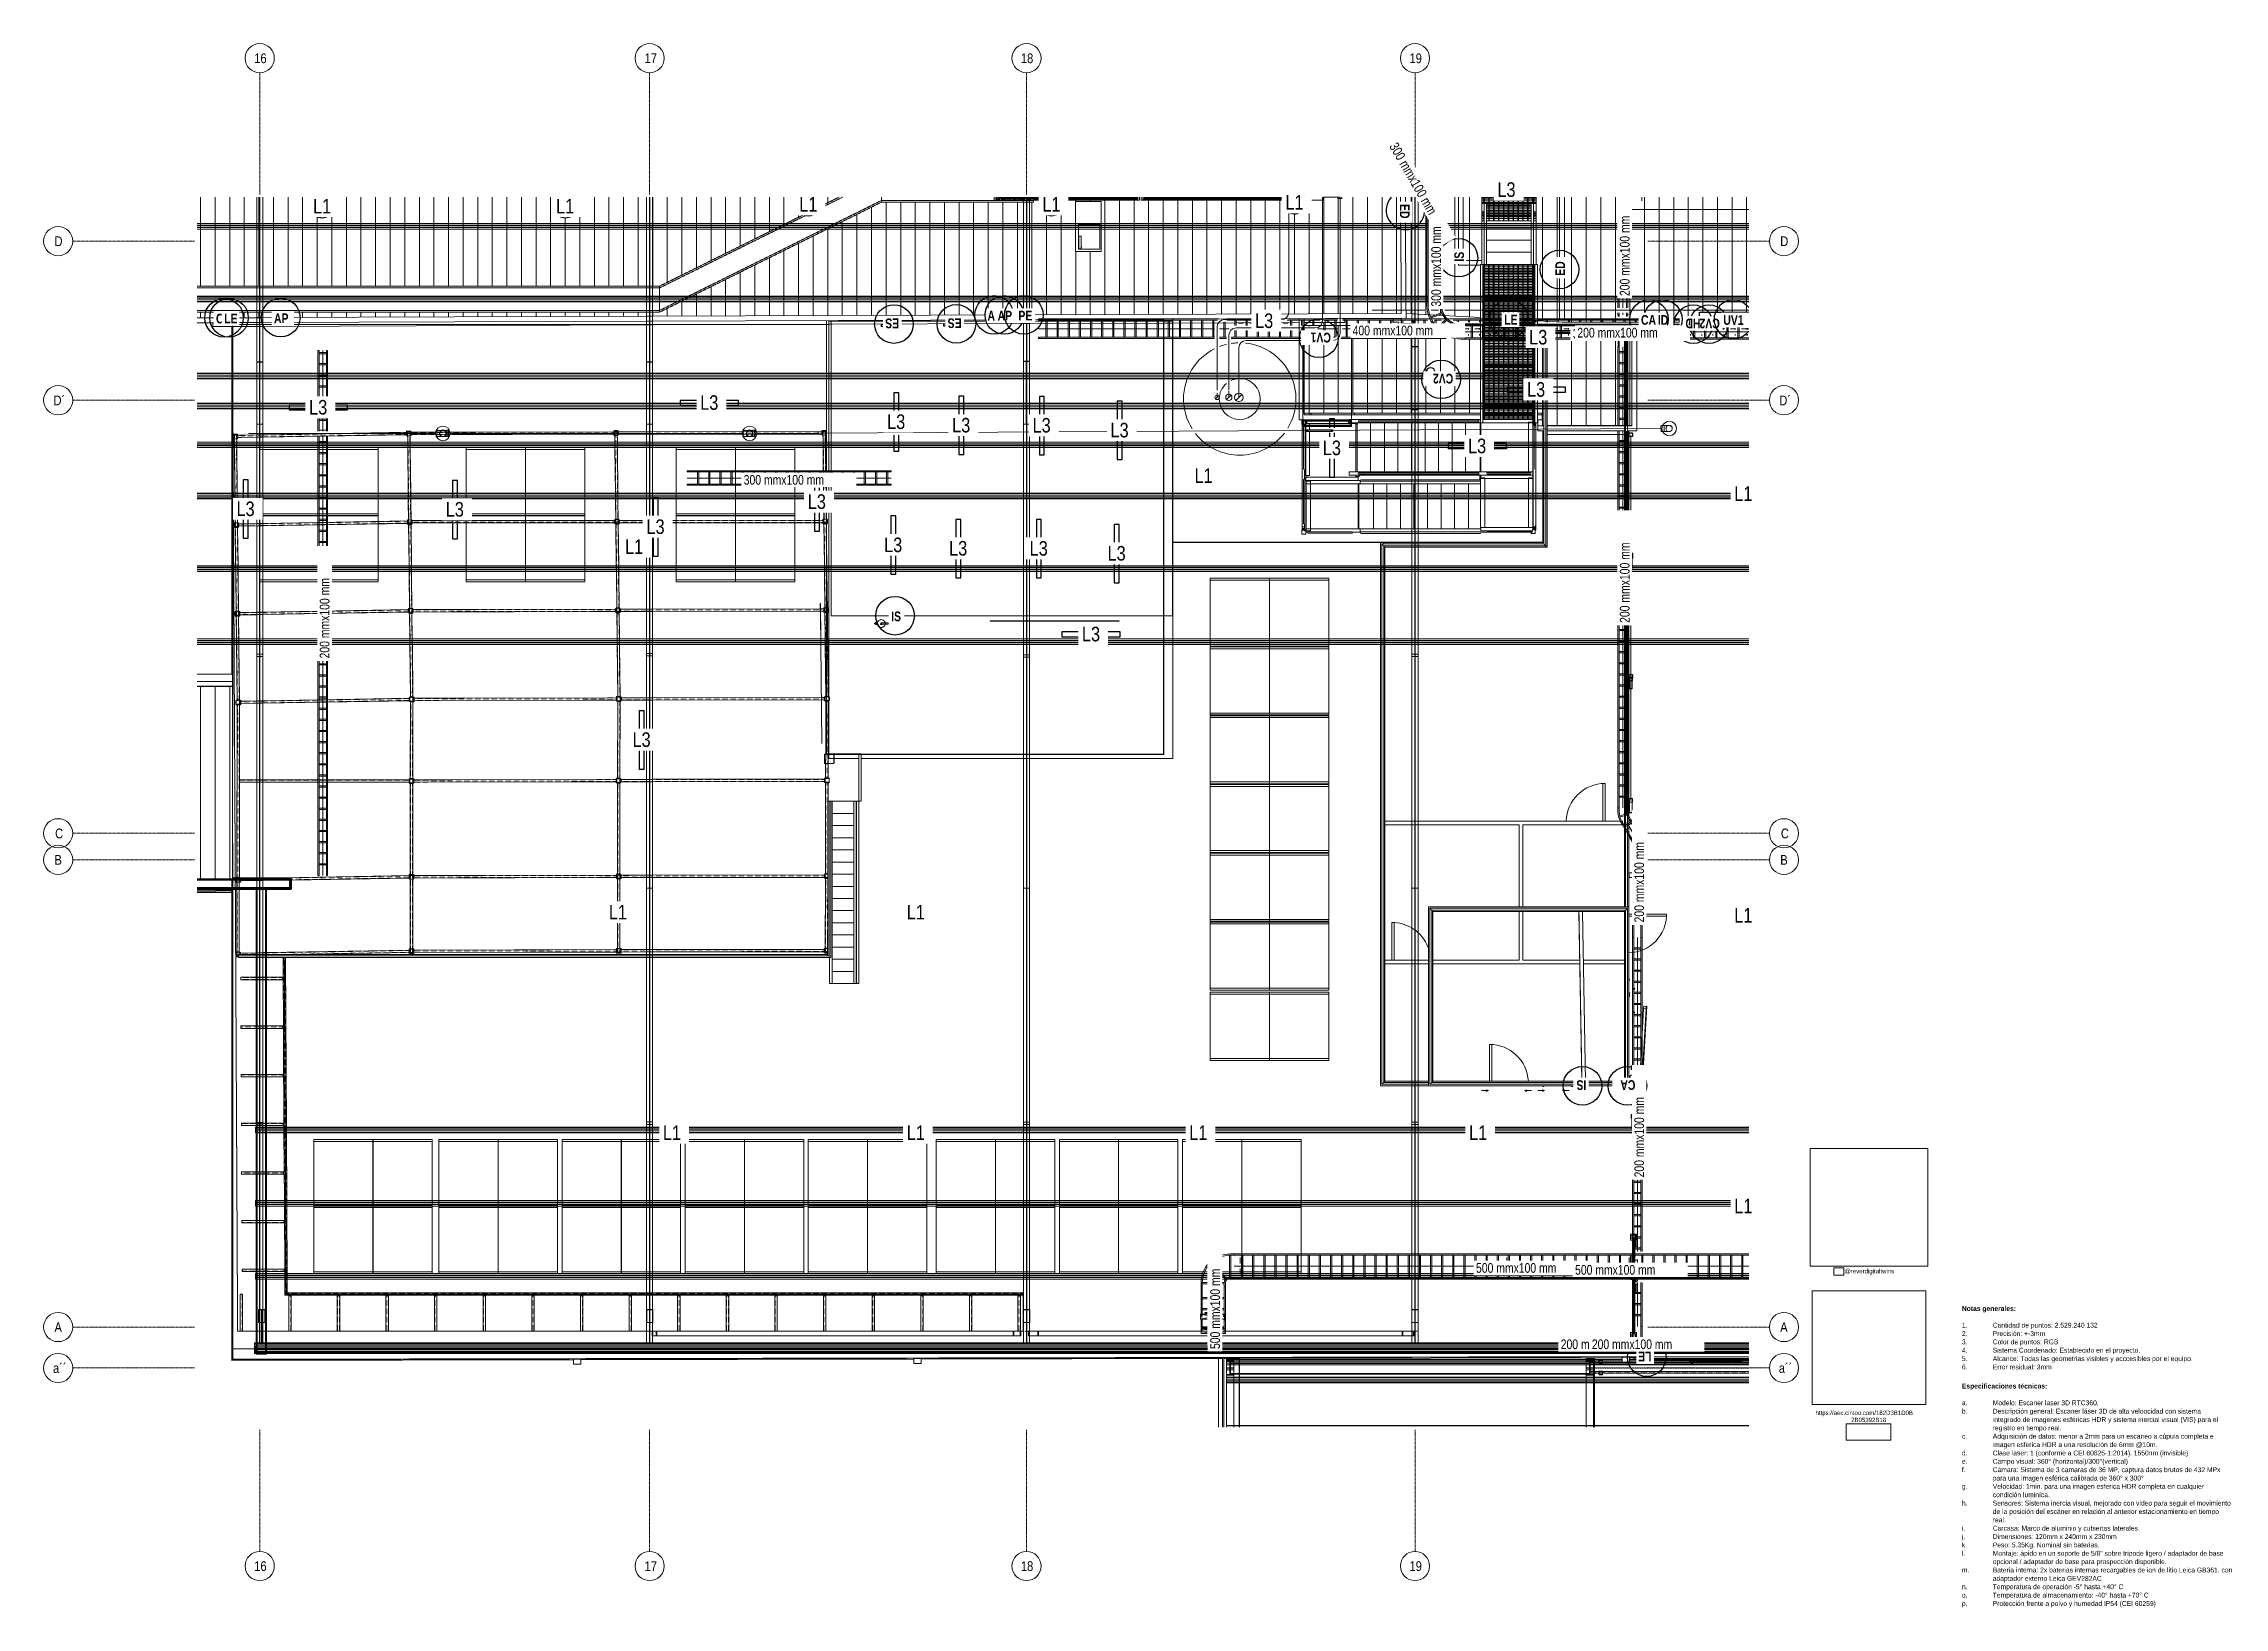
# Model space of a CAD drawing. Header units: centimetres. Extents: x -1906 to 5208, y -261 to 2955.
# Drawn here: x 722 to 5208, y -261 to 2955 of the extents above; entities that cross this region are included whole.
import ezdxf

# ---------------------------------------------------------------- set-up
doc = ezdxf.new("R2010")
doc.units = ezdxf.units.CM
for name, pattern in [('_Overhead', [0.47625, 0.3175, -0.15875]), ('_Overhead_2_', [0.47625, 0.3175, -0.15875]), ('Dash', [0.6, 0.3, -0.3]), ('Dash_2_', [0.635, 0.3175, -0.3175]), ('Grid Line', [2.2225, 1.27, -0.3175, 0.3175, -0.3175]), ('Hidden', [0.714375, 0.47625, -0.238125]), ('Overhead', [0.396875, 0.238125, -0.15875])]:
    doc.linetypes.add(name, pattern=pattern)
for name, color, linetype, lineweight in [('A-ANNO-NOTE', 7, 'Continuous', 18), ('A-CLNG', 7, 'Continuous', 18), ('A-CLNG-PATT', 7, 'Continuous', 18), ('A-DETL-GENF', 7, 'Continuous', 18), ('A-DETL-HDLN', 7, 'Hidden', 18), ('A-DOOR', 7, 'Continuous', 18), ('A-FLOR', 7, 'Continuous', 18), ('A-FLOR-HRAL', 7, 'Continuous', 9), ('A-GENM', 7, 'Continuous', 18), ('A-GLAZ', 7, 'Continuous', 18), ('A-WALL', 7, 'Continuous', 18), ('A-WALL-PATT', 7, 'Continuous', 50), ('E-CABL-TRAY', 7, 'Continuous', 18), ('E-CABL-TRAY-CNTR', 7, 'Continuous', 18), ('E-CABL-TRAY-IDEN', 7, 'Continuous', 9), ('E-LITE-EQPM', 7, 'Continuous', 18), ('E-LITE-EQPM-IDEN', 7, 'Continuous', 18), ('G-ANNO-REFR', 7, 'Dash_2_', 18), ('G-ANNO-TEXT', 7, 'Continuous', 9), ('G-IMPT', 7, 'Continuous', 18), ('I-WALL', 7, 'Continuous', 9), ('M-EQPM', 7, 'Continuous', 18), ('M-HVAC-DUCT', 7, 'Continuous', 18), ('P-PIPE', 7, 'Continuous', 18), ('Q-SPCQ', 7, 'Continuous', 18), ('S-BEAM', 7, 'Continuous', 18), ('S-BEAM-HDLN', 7, 'Dash', 18), ('S-COLS', 7, 'Continuous', 18), ('S-GRID', 7, 'Continuous', 9), ('S-GRID-IDEN', 7, 'Continuous', 9), ('S-STRS', 7, 'Continuous', 9)]:
    doc.layers.add(name, color=color, linetype=linetype, lineweight=lineweight)
doc.layers.add('E-CABL-TRAY-ANNO', color=7, linetype='Continuous', lineweight=18, true_color=0x007f00)
doc.layers.add('M-HVAC-DUCT-ANNO', color=7, linetype='Continuous', lineweight=18, true_color=0x007f00)
doc.styles.add('Arial_1', font='arial.ttf', dxfattribs={"width": 0.8, "height": 30})
doc.styles.add('Century Gothic_1', font='GOTHIC.TTF', dxfattribs={"width": 0.8, "height": 20})
doc.styles.add('Century Gothic_2', font='GOTHIC.TTF', dxfattribs={"height": 9})
doc.styles.add('Century Gothic_3', font='GOTHIC.TTF', dxfattribs={"height": 10})
doc.styles.add('Century Gothic_B_1', font='GOTHICB.TTF', dxfattribs={"width": 0.8, "height": 20})
doc.styles.add('Century Gothic_B_2', font='GOTHICB.TTF', dxfattribs={"height": 10})
doc.styles.add('Saira Condensed_1', font='SairaCondensed-Regular.ttf', dxfattribs={"height": 20})
picture_1 = doc.add_image_def('image1.jpg', size_in_pixel=(275, 100))
picture_2 = doc.add_image_def('image2.png', size_in_pixel=(160, 160))
picture_3 = doc.add_image_def('image3.jpeg', size_in_pixel=(2000, 2000))
picture_4 = doc.add_image_def('image4.jpg', size_in_pixel=(434, 317))
pattern_1 = [(90, (-3304.875, 82.28), (-30, 2e-15), [])]

msp = doc.modelspace()

# ---------------------------------------------------------------- texts
at = {"layer": 'G-ANNO-TEXT', "attachment_point": 1}
for s, insert, char_height, width, style in [('@reverdigitaltwins', (4426.8, 434.9), 9, 128.671, 'Century Gothic_2'), ('Notas generales:', (4667.8, 358.5), 10, 141.498, 'Century Gothic_B_2'), ('1.', (4667.8, 324.1), 10, 76.97, 'Century Gothic_3'), ('Cantidad de puntos: 2.529.240.132', (4731.3, 324.1), 10, 287.405, 'Century Gothic_3'), ('4.', (4667.8, 272.6), 10, 76.97, 'Century Gothic_3'), ('3.', (4667.8, 289.8), 10, 76.97, 'Century Gothic_3'), ('2.', (4667.8, 307), 10, 76.97, 'Century Gothic_3'), ('Color de puntos: RGB', (4731.3, 289.8), 10, 178.375, 'Century Gothic_3'), ('Sistema Coordenado: Establecido en el proyecto.', (4731.3, 272.6), 10, 416.477, 'Century Gothic_3'), ('Precisión: +-3mm', (4731.3, 307), 10, 141.097, 'Century Gothic_3'), ('5.', (4667.8, 255.4), 10, 76.97, 'Century Gothic_3'), ('6.', (4667.8, 238.2), 10, 76.97, 'Century Gothic_3'), ('Alcance: Todas las geometrias visibles y acccesibles por el equipo.', (4731.3, 255.4), 10, 557.974, 'Century Gothic_3'), ('Error residual: 3mm', (4731.3, 238.2), 10, 156.73, 'Century Gothic_3'), ('Especificaciones técnicas:', (4667.8, 198.9), 10, 222.869, 'Century Gothic_B_2'), ('https://aec.cintoo.com/182D3B1D0B', (4366.8, 143.4), 9, 262.553, 'Century Gothic_2'), ('a.', (4667.8, 164.5), 10, 76.97, 'Century Gothic_3'), ('b.', (4667.8, 147.3), 10, 76.97, 'Century Gothic_3'), ('Modelo: Escaner laser 3D RTC360.', (4731.3, 164.5), 10, 280.591, 'Century Gothic_3'), ('Descripción general: Escaner láser 3D de alta veloocidad con sistema ', (4731.3, 147.3), 10, 590.844, 'Century Gothic_3'), ('2B05392B18', (4440.2, 128.8), 9, 84.177, 'Century Gothic_2'), ('c.', (4667.8, 95.7), 10, 76.97, 'Century Gothic_3'), ('Adquisición de datos: menor a 2mm para un escaneo a cúpula completa e ', (4731.3, 95.7), 10, 640.147, 'Century Gothic_3'), ('integrado de imagenes esféricas HDR y sistema inercial visual (VIS) para el ', (4731.3, 130.1), 10, 624.114, 'Century Gothic_3'), ('registro en tiempo real.', (4731.3, 112.9), 10, 192.405, 'Century Gothic_3'), ('d.', (4667.8, 61.3), 10, 76.97, 'Century Gothic_3'), ('Clase laser: 1 (conforme a CEI 60825-1:2014). 1550nm (invisible)', (4731.3, 61.3), 10, 525.907, 'Century Gothic_3'), ('imagen esferica HDR a una resolución de 6mm @10m.', (4731.3, 78.5), 10, 454.156, 'Century Gothic_3'), ('f.', (4667.8, 26.9), 10, 76.97, 'Century Gothic_3'), ('e.', (4667.8, 44.1), 10, 76.97, 'Century Gothic_3'), ('Campo visual: 360° (horizontal)/300°(vertical)', (4731.3, 44.1), 10, 376.793, 'Century Gothic_3'), ('Cámara: Sistema de 3 camaras de 36 MP, captura datos brutos de 432 MPx ', (4731.3, 26.9), 10, 637.742, 'Century Gothic_3'), ('para una imagen esférica calibrada de 360° x 300°', (4731.3, 9.7), 10, 426.899, 'Century Gothic_3'), ('g.', (4667.8, -7.4), 10, 76.97, 'Century Gothic_3'), ('h.', (4667.8, -41.8), 10, 76.97, 'Century Gothic_3'), ('Velocidad: 1min. para una imagen esferica HDR completa en cualquier ', (4731.3, -7.4), 10, 606.477, 'Century Gothic_3'), ('condición luminíca.', (4731.3, -24.6), 10, 164.747, 'Century Gothic_3'), ('Sensores: Sistema inercia visual, mejorado con video para seguir el movimiento ', (4731.3, -41.8), 10, 667.405, 'Century Gothic_3'), ('de la posición del escáner en relación al anterior estacionamiento en tiempo ', (4731.3, -59), 10, 652.173, 'Century Gothic_3'), ('real. ', (4731.3, -76.2), 10, 40.886, 'Century Gothic_3'), ('j.', (4667.8, -110.6), 10, 76.97, 'Century Gothic_3'), ('i.', (4667.8, -93.4), 10, 76.97, 'Century Gothic_3'), ('k.', (4667.8, -127.8), 10, 76.97, 'Century Gothic_3'), ('Carcasa: Marco de aluminio y cubiertas laterales.', (4731.3, -93.4), 10, 416.477, 'Century Gothic_3'), ('Dimensiones: 120mm x 240mm x 230mm ', (4731.3, -110.6), 10, 339.916, 'Century Gothic_3'), ('Peso: 5.35Kg. Nominal sin baterias.', (4731.3, -127.8), 10, 284.599, 'Century Gothic_3'), ('l.', (4667.8, -145), 10, 76.97, 'Century Gothic_3'), ('opcional / adaptador de base para prospección disponible.', (4731.3, -162.2), 10, 507.067, 'Century Gothic_3'), ('Montaje: ápido en un soporte de 5/8" sobre tripode ligero / adaptador de base ', (4731.3, -145), 10, 667.405, 'Century Gothic_3'), ('Bateria interna: 2x baterias internas recargables de ion de litio Leica GB361. con ', (4731.3, -179.4), 10, 667.405, 'Century Gothic_3'), ('m.', (4667.8, -179.4), 10, 76.97, 'Century Gothic_3'), ('n.', (4667.8, -213.8), 10, 76.97, 'Century Gothic_3'), ('Temperatura de operación -5° hasta +40° C', (4731.3, -213.8), 10, 365.169, 'Century Gothic_3'), ('adaptador externo Leica GEV282AC', (4731.3, -196.6), 10, 305.443, 'Century Gothic_3'), ('o.', (4667.8, -231), 10, 76.97, 'Century Gothic_3'), ('p.', (4667.8, -248.2), 10, 76.97, 'Century Gothic_3'), ('Temperatura de almacenamiento: -40° hasta +70° C', (4731.3, -231), 10, 438.122, 'Century Gothic_3'), ('Protección frente a polvo y humedad IP54 (CEI 60259)', (4731.3, -248.2), 10, 452.953, 'Century Gothic_3')]:
    msp.add_mtext(s, dxfattribs=dict(at, insert=insert, char_height=char_height, width=width, style=style))
at = {"layer": 'S-GRID-IDEN', "color": 253, "true_color": 0xaaaaaa, "char_height": 20, "attachment_point": 1, "style": 'Saira Condensed_1'}
for s, insert, width in [('16', (1155.6, 2934.7), 26.456), ('17', (1958.5, 2934.7), 24.051), ('18', (2732.4, 2934.7), 27.257), ('19', (3531.7, 2934.7), 26.456), ('D', (744.7, 2558.4), 17.637), ('D', (4294.2, 2558.4), 17.637), ('D´', (742.7, 2231.1), 22.447), ('D´', (4292.2, 2231.1), 22.447), ('C', (746, 1340.5), 14.43), ('C', (4295.5, 1340.5), 14.43), ('B', (744.7, 1286.1), 17.637), ('B', (4294.2, 1286.1), 17.637), ('A', (744.7, 325.1), 17.637), ('A', (4294.2, 325.1), 17.637), ('a´´', (741.7, 240.8), 24.852), ('a´´', (4291.2, 240.8), 24.852), ('16', (1155.6, -166.4), 26.456), ('17', (1958.5, -166.4), 24.051), ('18', (2732.4, -166.4), 27.257), ('19', (3531.7, -166.4), 26.456)]:
    msp.add_mtext(s, dxfattribs=dict(at, insert=insert, width=width))

# ---------------------------------------------------------------- blocks, each defined once
blk = doc.blocks.new('UC-Perfil universal-Pilar - 300 x 150-1495537-Planta Bodega almacenamiento insumos')
at = {"layer": 'S-COLS', "color": 253, "lineweight": 9, "true_color": 0xaaaaaa}
for p, q in [((-7.5, 15), (-7.4, 15)), ((-7.5, 13.5), (-7.5, 15)), ((-7.4, 13.5), (-7.5, 13.5)), ((-7.2, 15), (-7, 15)), ((-7, 13.5), (-7.2, 13.5)), ((-7, 15), (-6.8, 15)), ((-6.8, 13.5), (-7, 13.5)), ((-6.8, 15), (-6.6, 15)), ((-6.6, 13.5), (-6.8, 13.5)), ((-6.6, 15), (-1.5, 15)), ((-2, 13.5), (-6.6, 13.5)), ((-1.5, 15), (-1.2, 15)), ((-1.2, 15), (-0.9, 15)), ((-0.9, 15), (-0.6, 15)), ((-0.6, 15), (-0.5, 15)), ((-0.5, 10.1), (-0.5, 11.9)), ((-0.5, 9.7), (-0.5, 10.1)), ((-0.5, 6.1), (-0.5, 9.7)), ((-0.5, 0), (-0.5, 6.1)), ((-0.4, 15), (-0.1, 15)), ((-0.1, 15), (0.7, 15)), ((0.5, 11.9), (0.5, 10.4)), ((0.5, 10.3), (0.5, 10.1)), ((0.5, 10.1), (0.5, 9.9)), ((0.5, 9.6), (0.5, 9.5)), ((0.5, 9.1), (0.5, 8.9)), ((0.5, 8.6), (0.5, 8.5)), ((0.5, 8.4), (0.5, 8.2)), ((0.5, 8.2), (0.5, 6.1)), ((0.5, 6.1), (0.5, 0)), ((0.9, 15), (1.1, 15)), ((1.1, 15), (1.4, 15)), ((1.4, 15), (1.8, 15)), ((1.8, 15), (2.2, 15)), ((2.2, 13.5), (2, 13.5)), ((2.2, 15), (7.1, 15)), ((7.1, 13.5), (2.2, 13.5)), ((7.1, 15), (7.3, 15)), ((7.3, 13.5), (7.1, 13.5)), ((7.3, 15), (7.4, 15)), ((7.4, 13.5), (7.3, 13.5)), ((7.5, 15), (7.5, 14.7)), ((7.5, 14.7), (7.5, 14)), ((7.5, 14), (7.5, 13.7)), ((7.5, 13.7), (7.5, 13.5)), ((-7.5, -13.5), (-7.4, -13.5)), ((-7.5, -15), (-7.5, -13.5)), ((-7.4, -15), (-7.5, -15)), ((-7.4, -13.5), (-6.2, -13.5)), ((-5.2, -15), (-7.4, -15)), ((-6.2, -13.5), (-2, -13.5)), ((-1.6, -15), (-5.2, -15)), ((-1.2, -15), (-1.5, -15)), ((-0.9, -15), (-1.2, -15)), ((-0.7, -15), (-0.9, -15)), ((-0.5, -15), (-0.6, -15)), ((-0.5, -0.2), (-0.5, 0)), ((-0.5, -3.8), (-0.5, -0.4)), ((-0.5, -11.9), (-0.5, -3.9)), ((0.7, -15), (-0.4, -15)), ((0.5, 0), (0.5, -0.2)), ((0.5, -0.4), (0.5, -2.9)), ((0.5, -3.1), (0.5, -3.7)), ((0.5, -3.9), (0.5, -10.1)), ((0.5, -10.1), (0.5, -10.4)), ((0.5, -10.4), (0.5, -10.6)), ((0.5, -10.6), (0.5, -10.8)), ((0.5, -11.1), (0.5, -11.3)), ((0.5, -11.6), (0.5, -11.8)), ((0.9, -15), (0.8, -15)), ((1.1, -15), (0.9, -15)), ((1.4, -15), (1.1, -15)), ((1.8, -15), (1.4, -15)), ((2.2, -15), (1.8, -15)), ((2, -13.5), (2.2, -13.5)), ((2.2, -13.5), (6.4, -13.5)), ((5.5, -15), (2.2, -15)), ((7.5, -15), (5.5, -15)), ((6.4, -13.5), (7.5, -13.5)), ((7.5, -13.5), (7.5, -15))]:
    blk.add_line(p, q, dxfattribs=at)
for centre, start, end in [((-2, 11.9), 70.6566, 86.0576), ((-2, 11.9), 60, 70.4616), ((-2, 11.9), 39.0034, 55.0026), ((-2, 11.9), 20.9808, 38.7846), ((-2, 11.9), 0, 20.4999), ((2, 11.9), 150, 180), ((2, 11.9), 138.4234, 145.9576), ((2, 11.9), 126.2174, 138.3219), ((2, 11.9), 112.7123, 120), ((2, 11.9), 98.6179, 112.5638), ((2, 11.9), 90, 98.4439), ((-2, -11.9), 273.9424, 288.3464), ((-2, -11.9), 289.5384, 300), ((-2, -11.9), 304.9974, 319.9952), ((-2, -11.9), 323.0251, 330), ((-2, -11.9), 330, 337.0116), ((-2, -11.9), 339.5001, 358.8413), ((2, -11.9), 187.2232, 194.984), ((2, -11.9), 194.9888, 200.9435), ((2, -11.9), 221.6781, 233.0105), ((2, -11.9), 240, 246.5304), ((2, -11.9), 247.4362, 260.475), ((2, -11.9), 261.5561, 270)]:
    blk.add_arc(centre, 1.52, start, end, dxfattribs=at)
blk = doc.blocks.new('UC-Perfil universal-Pilar - 300 x 150-V69-Planta Bodega almacenamiento insumos')
at = {"layer": 'S-COLS', "color": 253, "lineweight": 9, "true_color": 0xaaaaaa}
for p, q in [((-7.5, 14.7), (-7.5, 15)), ((-7.5, 14), (-7.5, 14.7)), ((-7.5, 13.7), (-7.5, 14)), ((-7.5, 13.5), (-7.5, 13.7)), ((-7.3, 15), (-7.1, 15)), ((-7.1, 13.5), (-7.3, 13.5)), ((-7.1, 15), (-7, 15)), ((-7, 13.5), (-7.1, 13.5)), ((-7, 15), (-6.8, 15)), ((-6.8, 13.5), (-7, 13.5)), ((-6.8, 15), (-1.7, 15)), ((-2.1, 13.5), (-6.8, 13.5)), ((-1.7, 15), (-1.3, 15)), ((-1.3, 15), (-1, 15)), ((-1, 15), (-0.8, 15)), ((-0.8, 15), (-0.6, 15)), ((-0.6, 15), (-0.3, 15)), ((-0.5, 10.4), (-0.5, 11.9)), ((-0.5, 10.1), (-0.5, 10.3)), ((-0.5, 9.9), (-0.5, 10.1)), ((-0.5, 9.5), (-0.5, 9.6)), ((-0.5, 8.9), (-0.5, 9.1)), ((-0.5, 8.5), (-0.5, 8.6)), ((-0.5, 8.2), (-0.5, 8.4)), ((-0.5, 7.9), (-0.5, 8.2)), ((-0.5, 6.1), (-0.5, 7.9)), ((-0.5, 0), (-0.5, 6.1)), ((-0.3, 15), (0.6, 15)), ((0.5, 11.9), (0.5, 11.4)), ((0.5, 11.3), (0.5, 11.1)), ((0.5, 11.1), (0.5, 10.9)), ((0.5, 10.6), (0.5, 10.5)), ((0.5, 10.4), (0.5, 10.2)), ((0.5, 10.1), (0.5, 9.7)), ((0.5, 9.7), (0.5, 6.1)), ((0.5, 6.1), (0.5, 0)), ((0.8, 15), (1, 15)), ((1, 15), (1.3, 15)), ((1.3, 15), (1.7, 15)), ((1.7, 15), (2.1, 15)), ((2.1, 15), (7, 15)), ((7, 13.5), (2.1, 13.5)), ((7, 15), (7.1, 15)), ((7.1, 13.5), (7, 13.5)), ((7.1, 15), (7.3, 15)), ((7.3, 13.5), (7.1, 13.5)), ((7.5, 15), (7.5, 14.7)), ((7.5, 14.7), (7.5, 14)), ((7.5, 14), (7.5, 13.7)), ((7.5, 13.7), (7.5, 13.5)), ((-7.5, -13.5), (-6.3, -13.5)), ((-7.5, -15), (-7.5, -13.5)), ((-5.3, -15), (-7.5, -15)), ((-6.3, -13.5), (-2.1, -13.5)), ((-1.7, -15), (-5.3, -15)), ((-1.3, -15), (-1.7, -15)), ((-1, -15), (-1.3, -15)), ((-0.8, -15), (-1, -15)), ((-0.6, -15), (-0.8, -15)), ((0.6, -15), (-0.6, -15)), ((-0.5, -0.2), (-0.5, 0)), ((-0.5, -3.7), (-0.5, -0.4)), ((-0.5, -10.4), (-0.5, -3.9)), ((-0.5, -10.6), (-0.5, -10.4)), ((-0.5, -10.8), (-0.5, -10.6)), ((-0.5, -11.3), (-0.5, -11.1)), ((-0.5, -11.8), (-0.5, -11.6)), ((0.5, 0), (0.5, -0.2)), ((0.5, -0.4), (0.5, -3.7)), ((0.5, -3.9), (0.5, -9.1)), ((0.5, -9.1), (0.5, -9.4)), ((0.5, -9.4), (0.5, -9.6)), ((0.5, -9.6), (0.5, -9.8)), ((0.5, -10.1), (0.5, -10.3)), ((0.5, -10.3), (0.5, -10.5)), ((0.5, -10.6), (0.5, -11.9)), ((0.8, -15), (0.6, -15)), ((1, -15), (0.8, -15)), ((1.3, -15), (1, -15)), ((1.6, -15), (1.3, -15)), ((2, -15), (1.7, -15)), ((2.1, -13.5), (6.3, -13.5)), ((5.3, -15), (2.1, -15)), ((7.5, -15), (5.3, -15)), ((6.3, -13.5), (7.5, -13.5)), ((7.5, -13.5), (7.5, -15))]:
    blk.add_line(p, q, dxfattribs=at)
for centre, start, end in [((-2, 11.9), 76.2025, 90), ((-2, 11.9), 62.0667, 76.0089), ((-2, 11.9), 46.5756, 60), ((-2, 11.9), 34.2674, 46.3623), ((-2, 11.9), 20.6393, 30), ((-2, 11.9), 13.3622, 20.3413), ((-2, 11.9), 0, 13.3622), ((2, 11.9), 159.76, 166.7414), ((2, 11.9), 166.7414, 180), ((2, 11.9), 150, 159.6587), ((2, 11.9), 133.7992, 145.8996), ((2, 11.9), 120, 133.6377), ((2, 11.9), 104.1664, 118.1111), ((2, 11.9), 90, 103.9911), ((-2, -11.9), 270, 282.7977), ((-2, -11.9), 283.9911, 297.0345), ((-2, -11.9), 300, 312.4121), ((-2, -11.9), 313.6377, 323.0251), ((-2, -11.9), 339.6587, 345.016), ((-2, -11.9), 346.5136, 352.7825), ((2, -11.9), 180, 193.2586), ((2, -11.9), 193.2586, 199.8173), ((2, -11.9), 200.3413, 210), ((2, -11.9), 216.9749, 225.4369), ((2, -11.9), 226.3623, 240), ((2, -11.9), 241.8889, 254.929), ((2, -11.9), 256.0089, 270)]:
    blk.add_arc(centre, 1.52, start, end, dxfattribs=at)
blk = doc.blocks.new('M_S Shapes - 150 x 400-1495524-Planta Bodega almacenamiento insumos')
at = {"layer": 'S-BEAM', "color": 254, "lineweight": 9, "true_color": 0xcccccc}
for p, q in [((-2180.6, 249.9), (-2195.6, 249.9)), ((-2195.6, 249.9), (-2195.6, 249.8)), ((-2195.6, 249.8), (-2195.6, 248.7)), ((-2195.6, 249.8), (-2195.6, 248.7)), ((-2195.6, 248.7), (-2195.6, 245.8)), ((-2195.6, 248.7), (-2195.6, 245.8)), ((-2195.6, 245.8), (-2195.6, 245.1)), ((-2195.6, 245.8), (-2180.6, 245.8)), ((-2195.6, 245.8), (-2195.6, 245.8)), ((-2195.6, 245.1), (-2195.6, 245.8)), ((-2195.6, 245.8), (-2195.6, 245.1)), ((-2195.6, 245.1), (-2195.6, 244.8)), ((-2195.6, 244.8), (-2195.6, 245.1)), ((-2195.6, 245.1), (-2195.6, 244.8)), ((-2195.6, 244.8), (-2195.6, 241.5)), ((-2195.6, 241.2), (-2195.6, 244.8)), ((-2195.6, 244.8), (-2195.6, 241.5)), ((-2195.6, 241.4), (-2195.6, 241.2)), ((-2195.6, 241.4), (-2195.6, 241.2)), ((-2195.6, 241.2), (-2195.6, 241)), ((-2195.6, 240.8), (-2195.6, 241.2)), ((-2195.6, 241.2), (-2195.6, 241)), ((-2195.6, 237.3), (-2195.6, 240.8)), ((-2195.6, 240.7), (-2195.6, 240.6)), ((-2195.6, 240.7), (-2195.6, 240.6)), ((-2195.6, 240.2), (-2195.6, 240.1)), ((-2195.6, 240.2), (-2195.6, 240.1)), ((-2195.6, 239.7), (-2195.6, 239.6)), ((-2195.6, 239.7), (-2195.6, 239.6)), ((-2195.6, 239.5), (-2195.6, 239.3)), ((-2195.6, 239.5), (-2195.6, 239.3)), ((-2195.6, 239.3), (-2195.6, 239.1)), ((-2195.6, 239.3), (-2195.6, 239.1)), ((-2195.6, 239.1), (-2195.6, 237.3)), ((-2195.6, 239.1), (-2195.6, 237.3)), ((-2195.6, 237.3), (-2195.6, 227)), ((-2195.6, 212.1), (-2195.6, 237.3)), ((-2195.6, 237.3), (-2195.6, 231.1)), ((-2195.6, 231.1), (-2195.6, 227)), ((-2195.6, 227), (-2195.6, 220.7)), ((-2195.6, 227), (-2195.6, 220.7)), ((-2194.8, 249.7), (-2190.1, 249.7)), ((-2190.1, 246), (-2194.8, 245.9)), ((-2188.7, 249.5), (-2188.7, 248.7)), ((-2188.7, 248.7), (-2188.7, 246.2)), ((-2187.5, 248.7), (-2187.5, 249.5)), ((-2187.5, 246.2), (-2187.5, 248.7)), ((-2186, 249.7), (-2181.3, 249.7)), ((-2181.3, 245.9), (-2186, 246)), ((-2180.6, 249.8), (-2180.6, 249.9)), ((-2180.6, 248.7), (-2180.6, 249.8)), ((-2180.6, 249.8), (-2180.6, 248.7)), ((-2180.6, 245.8), (-2180.6, 248.7)), ((-2180.6, 248.7), (-2180.6, 245.8)), ((-2180.6, 245.1), (-2180.6, 245.8)), ((-2180.6, 245.8), (-2180.6, 245.8)), ((-2180.6, 245.8), (-2180.6, 245.1)), ((-2180.6, 245.8), (-2180.6, 245.1)), ((-2180.6, 244.8), (-2180.6, 245.1)), ((-2180.6, 245.1), (-2180.6, 244.8)), ((-2180.6, 245.1), (-2180.6, 244.8)), ((-2180.6, 242.5), (-2180.6, 244.8)), ((-2180.6, 244.8), (-2180.6, 242.5)), ((-2180.6, 244.8), (-2180.6, 241.2)), ((-2180.6, 242.2), (-2180.6, 242.4)), ((-2180.6, 242.4), (-2180.6, 242.2)), ((-2180.6, 242), (-2180.6, 242.2)), ((-2180.6, 242.2), (-2180.6, 242)), ((-2180.6, 241.6), (-2180.6, 241.7)), ((-2180.6, 241.7), (-2180.6, 241.6)), ((-2180.6, 241.3), (-2180.6, 241.5)), ((-2180.6, 241.5), (-2180.6, 241.3)), ((-2180.6, 240.8), (-2180.6, 241.2)), ((-2180.6, 241.2), (-2180.6, 240.8)), ((-2180.6, 241.2), (-2180.6, 240.8)), ((-2180.6, 237.3), (-2180.6, 240.8)), ((-2180.6, 240.8), (-2180.6, 237.3)), ((-2180.6, 240.8), (-2180.6, 237.3)), ((-2180.6, 227), (-2180.6, 237.3)), ((-2180.6, 237.3), (-2180.6, 231.1)), ((-2180.6, 237.3), (-2180.6, 212.1)), ((-2180.6, 231.1), (-2180.6, 227)), ((-2180.6, 222), (-2180.6, 227)), ((-2180.6, 227), (-2180.6, 222)), ((-2195.6, 220.7), (-2195.6, 220.5)), ((-2195.6, 220.7), (-2195.6, 220.5)), ((-2195.6, 220.5), (-2195.6, 220.3)), ((-2195.6, 220.5), (-2195.6, 220.3)), ((-2195.6, 220), (-2195.6, 219.8)), ((-2195.6, 220), (-2195.6, 219.8)), ((-2195.6, 219.5), (-2195.6, 219.3)), ((-2195.6, 219.5), (-2195.6, 219.3)), ((-2195.6, 219), (-2195.6, 218.8)), ((-2195.6, 219), (-2195.6, 218.8)), ((-2195.6, 218.8), (-2195.6, 218.6)), ((-2195.6, 218.8), (-2195.6, 218.6)), ((-2195.6, 218.5), (-2195.6, 212.1)), ((-2195.6, 218.5), (-2195.6, 217.6)), ((-2195.6, 216.1), (-2195.6, 212.1)), ((-2195.6, 212.1), (-2195.6, 208.5)), ((-2195.6, 208.5), (-2195.6, 212.1)), ((-2195.6, 212.1), (-2195.6, 208.5)), ((-2195.6, 208.4), (-2195.6, 208.1)), ((-2195.6, 208.1), (-2195.6, 208.4)), ((-2195.6, 208.4), (-2195.6, 208.1)), ((-2195.6, 208.1), (-2195.6, 204.6)), ((-2195.6, 204.6), (-2195.6, 208.1)), ((-2195.6, 208.1), (-2195.6, 204.6)), ((-2195.6, 204.6), (-2195.6, 204.2)), ((-2195.6, 204.2), (-2195.6, 204.6)), ((-2195.6, 204.6), (-2195.6, 204.2)), ((-2195.6, 204.2), (-2195.6, 200.6)), ((-2195.6, 200.6), (-2195.6, 204.2)), ((-2195.6, 204.2), (-2195.6, 200.6)), ((-2195.6, 200.6), (-2195.6, 112.6)), ((-2195.6, 112.6), (-2195.6, 200.6)), ((-2195.6, 200.6), (-2195.6, 112.6)), ((-2180.6, 221.7), (-2180.6, 222)), ((-2180.6, 222), (-2180.6, 221.7)), ((-2180.6, 221.5), (-2180.6, 221.7)), ((-2180.6, 221.7), (-2180.6, 221.5)), ((-2180.6, 221.3), (-2180.6, 221.5)), ((-2180.6, 221.5), (-2180.6, 221.3)), ((-2180.6, 220.8), (-2180.6, 221)), ((-2180.6, 221), (-2180.6, 220.8)), ((-2180.6, 220.6), (-2180.6, 220.8)), ((-2180.6, 220.8), (-2180.6, 220.6)), ((-2180.6, 212.1), (-2180.6, 220.5)), ((-2180.6, 220.5), (-2180.6, 217.6)), ((-2180.6, 216.1), (-2180.6, 212.1)), ((-2180.6, 208.5), (-2180.6, 212.1)), ((-2180.6, 212.1), (-2180.6, 208.5)), ((-2180.6, 212.1), (-2180.6, 208.5)), ((-2180.6, 208.1), (-2180.6, 208.4)), ((-2180.6, 208.4), (-2180.6, 208.1)), ((-2180.6, 208.4), (-2180.6, 208.1)), ((-2180.6, 204.6), (-2180.6, 208.1)), ((-2180.6, 208.1), (-2180.6, 204.6)), ((-2180.6, 208.1), (-2180.6, 204.6)), ((-2180.6, 204.2), (-2180.6, 204.6)), ((-2180.6, 204.6), (-2180.6, 204.2)), ((-2180.6, 204.6), (-2180.6, 204.2)), ((-2180.6, 200.6), (-2180.6, 204.2)), ((-2180.6, 204.2), (-2180.6, 200.6)), ((-2180.6, 204.2), (-2180.6, 200.6)), ((-2180.6, 112.6), (-2180.6, 200.6)), ((-2180.6, 200.6), (-2180.6, 112.6)), ((-2180.6, 200.6), (-2180.6, 112.6)), ((-2195.6, 112.6), (-2195.6, 109.6)), ((-2195.6, 109.6), (-2195.6, 112.6)), ((-2195.6, 112.6), (-2195.6, 109.6)), ((-2180.6, 109.6), (-2180.6, 112.6)), ((-2180.6, 112.6), (-2180.6, 109.6)), ((-2180.6, 112.6), (-2180.6, 109.6))]:
    blk.add_line(p, q, dxfattribs=at)
for centre, major_axis, start_param, end_param in [((-2194.7, 249.8), (0.88, 0), 3.141593, 4.54724), ((-2194.7, 245.8), (0.88, 0), 2.673044, 3.141593), ((-2194.7, 245.8), (0.88, 0), 1.735945, 2.673044), ((-2190.4, 249.5), (1.76, 0), 0, 1.405647), ((-2190.4, 246.2), (1.76, 0), 4.877538, 5.346087), ((-2190.4, 246.2), (1.76, 0), 5.346087, 5.580362), ((-2190.4, 246.2), (1.76, 0), 5.580362, 5.814636), ((-2190.4, 246.2), (1.76, 0), 5.814636, 6.283185), ((-2185.7, 249.5), (1.76, 0), 1.735945, 3.141593), ((-2185.7, 246.2), (1.76, 0), 3.141593, 3.844416), ((-2185.7, 246.2), (1.76, 0), 3.844416, 4.54724), ((-2181.5, 249.8), (0.88, 0), 4.877538, 6.283185), ((-2181.5, 245.8), (0.88, 0), 0, 1.405647)]:
    blk.add_ellipse(centre, major_axis=major_axis, ratio=0.10227, start_param=start_param, end_param=end_param, dxfattribs=at)
blk = doc.blocks.new('M_S Shapes - 150 x 400-V70-Planta Bodega almacenamiento insumos')
at = {"layer": 'S-BEAM', "color": 254, "lineweight": 9, "true_color": 0xcccccc}
for p, q in [((-2920.4, 249.9), (-2935.4, 249.9)), ((-2935.4, 249.9), (-2935.4, 249.8)), ((-2935.4, 249.8), (-2935.4, 248.7)), ((-2935.4, 249.8), (-2935.4, 248.7)), ((-2935.4, 248.7), (-2935.4, 245.8)), ((-2935.4, 248.7), (-2935.4, 245.8)), ((-2935.4, 245.8), (-2935.4, 245.1)), ((-2935.4, 245.8), (-2920.4, 245.8)), ((-2935.4, 245.8), (-2935.4, 245.8)), ((-2935.4, 245.1), (-2935.4, 245.8)), ((-2935.4, 245.8), (-2935.4, 245.1)), ((-2935.4, 245.1), (-2935.4, 244.8)), ((-2935.4, 244.8), (-2935.4, 245.1)), ((-2935.4, 245.1), (-2935.4, 244.8)), ((-2935.4, 244.8), (-2935.4, 241.2)), ((-2935.4, 241.2), (-2935.4, 244.8)), ((-2935.4, 244.8), (-2935.4, 241.2)), ((-2935.4, 241.2), (-2935.4, 240.8)), ((-2935.4, 240.8), (-2935.4, 241.2)), ((-2935.4, 241.2), (-2935.4, 240.8)), ((-2935.4, 240.8), (-2935.4, 237.3)), ((-2935.4, 237.3), (-2935.4, 240.8)), ((-2935.4, 240.8), (-2935.4, 237.3)), ((-2935.4, 237.3), (-2935.4, 227)), ((-2935.4, 212.1), (-2935.4, 237.3)), ((-2935.4, 237.3), (-2935.4, 231.1)), ((-2935.4, 231.1), (-2935.4, 227)), ((-2935.4, 227), (-2935.4, 212.1)), ((-2935.4, 227), (-2935.4, 217.6)), ((-2934.7, 249.7), (-2930, 249.7)), ((-2930, 246), (-2934.7, 245.9)), ((-2928.5, 249.5), (-2928.5, 248.7)), ((-2928.5, 248.7), (-2928.5, 246.2)), ((-2927.4, 248.7), (-2927.4, 249.5)), ((-2927.4, 246.2), (-2927.4, 248.7)), ((-2925.9, 249.7), (-2921.2, 249.7)), ((-2921.2, 245.9), (-2925.9, 246)), ((-2920.4, 249.8), (-2920.4, 249.9)), ((-2920.4, 248.7), (-2920.4, 249.8)), ((-2920.4, 249.8), (-2920.4, 248.7)), ((-2920.4, 245.8), (-2920.4, 248.7)), ((-2920.4, 248.7), (-2920.4, 245.8)), ((-2920.4, 245.1), (-2920.4, 245.8)), ((-2920.4, 245.8), (-2920.4, 245.8)), ((-2920.4, 245.8), (-2920.4, 245.1)), ((-2920.4, 245.8), (-2920.4, 245.1)), ((-2920.4, 244.8), (-2920.4, 245.1)), ((-2920.4, 245.1), (-2920.4, 244.8)), ((-2920.4, 245.1), (-2920.4, 244.8)), ((-2920.4, 241.5), (-2920.4, 244.8)), ((-2920.4, 244.8), (-2920.4, 241.5)), ((-2920.4, 244.8), (-2920.4, 241.2)), ((-2920.4, 241.2), (-2920.4, 241.4)), ((-2920.4, 241.4), (-2920.4, 241.2)), ((-2920.4, 241), (-2920.4, 241.2)), ((-2920.4, 241.2), (-2920.4, 241)), ((-2920.4, 241.2), (-2920.4, 240.8)), ((-2920.4, 240.8), (-2920.4, 237.3)), ((-2920.4, 240.6), (-2920.4, 240.7)), ((-2920.4, 240.7), (-2920.4, 240.6)), ((-2920.4, 240.1), (-2920.4, 240.2)), ((-2920.4, 240.2), (-2920.4, 240.1)), ((-2920.4, 239.6), (-2920.4, 239.7)), ((-2920.4, 239.7), (-2920.4, 239.6)), ((-2920.4, 239.3), (-2920.4, 239.5)), ((-2920.4, 239.5), (-2920.4, 239.3)), ((-2920.4, 237.3), (-2920.4, 239.3)), ((-2920.4, 239.3), (-2920.4, 237.3)), ((-2920.4, 227), (-2920.4, 237.3)), ((-2920.4, 237.3), (-2920.4, 231.1)), ((-2920.4, 237.3), (-2920.4, 212.1)), ((-2920.4, 231.1), (-2920.4, 227)), ((-2920.4, 221), (-2920.4, 227)), ((-2920.4, 227), (-2920.4, 221)), ((-2935.4, 216.1), (-2935.4, 212.1)), ((-2935.4, 212.1), (-2935.4, 208.5)), ((-2935.4, 208.5), (-2935.4, 212.1)), ((-2935.4, 212.1), (-2935.4, 208.5)), ((-2935.4, 208.4), (-2935.4, 208.1)), ((-2935.4, 208.1), (-2935.4, 208.4)), ((-2935.4, 208.4), (-2935.4, 208.1)), ((-2935.4, 208.1), (-2935.4, 204.6)), ((-2935.4, 204.6), (-2935.4, 208.1)), ((-2935.4, 208.1), (-2935.4, 204.6)), ((-2935.4, 204.6), (-2935.4, 204.2)), ((-2935.4, 204.2), (-2935.4, 204.6)), ((-2935.4, 204.6), (-2935.4, 204.2)), ((-2935.4, 204.2), (-2935.4, 200.6)), ((-2935.4, 200.6), (-2935.4, 204.2)), ((-2935.4, 204.2), (-2935.4, 200.6)), ((-2935.4, 200.6), (-2935.4, 112.6)), ((-2935.4, 112.6), (-2935.4, 200.6)), ((-2935.4, 200.6), (-2935.4, 112.6)), ((-2920.4, 220.7), (-2920.4, 221)), ((-2920.4, 221), (-2920.4, 220.7)), ((-2920.4, 220.5), (-2920.4, 220.7)), ((-2920.4, 220.7), (-2920.4, 220.5)), ((-2920.4, 220.3), (-2920.4, 220.5)), ((-2920.4, 220.5), (-2920.4, 220.3)), ((-2920.4, 219.8), (-2920.4, 220)), ((-2920.4, 220), (-2920.4, 219.8)), ((-2920.4, 219.3), (-2920.4, 219.5)), ((-2920.4, 219.5), (-2920.4, 219.3)), ((-2920.4, 218.8), (-2920.4, 219)), ((-2920.4, 219), (-2920.4, 218.8)), ((-2920.4, 218.6), (-2920.4, 218.8)), ((-2920.4, 218.8), (-2920.4, 218.6)), ((-2920.4, 212.1), (-2920.4, 218.5)), ((-2920.4, 218.5), (-2920.4, 212.1)), ((-2920.4, 208.5), (-2920.4, 212.1)), ((-2920.4, 212.1), (-2920.4, 208.5)), ((-2920.4, 212.1), (-2920.4, 208.5)), ((-2920.4, 208.1), (-2920.4, 208.4)), ((-2920.4, 208.4), (-2920.4, 208.1)), ((-2920.4, 208.4), (-2920.4, 208.1)), ((-2920.4, 204.6), (-2920.4, 208.1)), ((-2920.4, 208.1), (-2920.4, 204.6)), ((-2920.4, 208.1), (-2920.4, 204.6)), ((-2920.4, 204.2), (-2920.4, 204.6)), ((-2920.4, 204.6), (-2920.4, 204.2)), ((-2920.4, 204.6), (-2920.4, 204.2)), ((-2920.4, 200.6), (-2920.4, 204.2)), ((-2920.4, 204.2), (-2920.4, 200.6)), ((-2920.4, 204.2), (-2920.4, 200.6)), ((-2920.4, 112.6), (-2920.4, 200.6)), ((-2920.4, 200.6), (-2920.4, 112.6)), ((-2920.4, 200.6), (-2920.4, 112.6)), ((-2935.4, 112.6), (-2935.4, 109.6)), ((-2935.4, 109.6), (-2935.4, 112.6)), ((-2935.4, 112.6), (-2935.4, 109.6)), ((-2920.4, 109.6), (-2920.4, 112.6)), ((-2920.4, 112.6), (-2920.4, 109.6)), ((-2920.4, 112.6), (-2920.4, 109.6))]:
    blk.add_line(p, q, dxfattribs=at)
for centre, major_axis, start_param, end_param in [((-2934.6, 249.8), (0.88, 0), 3.141593, 4.54724), ((-2934.6, 245.8), (0.88, 0), 2.673044, 3.141593), ((-2934.6, 245.8), (0.88, 0), 2.204494, 2.673044), ((-2934.6, 245.8), (0.88, 0), 1.97022, 2.204494), ((-2934.6, 245.8), (0.88, 0), 1.735945, 1.97022), ((-2930.3, 249.5), (1.76, 0), 0, 1.405647), ((-2930.3, 246.2), (1.76, 0), 4.877538, 5.111813), ((-2930.3, 246.2), (1.76, 0), 5.111813, 6.048911), ((-2930.3, 246.2), (1.76, 0), 6.048911, 6.283185), ((-2925.6, 249.5), (1.76, 0), 1.735945, 3.141593), ((-2925.6, 246.2), (1.76, 0), 3.141593, 4.54724), ((-2921.3, 249.8), (0.88, 0), 4.877538, 6.283185), ((-2921.3, 245.8), (0.88, 0), 0, 1.405647)]:
    blk.add_ellipse(centre, major_axis=major_axis, ratio=0.10227, start_param=start_param, end_param=end_param, dxfattribs=at)
blk = doc.blocks.new('Costanera Perfil Z - Parametrizado - Costanera Perfil Z - Parametrizado-1497837-Planta Bodega almacenamiento insumos')
at = {"layer": 'S-BEAM', "color": 254, "lineweight": 9, "true_color": 0xcccccc}
for p, q in [((-5.7, 244.4), (-5.7, -829.6)), ((-5.4, -829.6), (-5.4, 244.4)), ((-5.4, 244.4), (-5.4, -829.6)), ((-5.1, 244.4), (-5.1, -829.6)), ((-5.4, -829.6), (-5.7, -829.6)), ((-5.7, -829.6), (-5.4, -829.6)), ((-5.4, -829.6), (-5.1, -829.6)), ((-2.7, -829.6), (-5.4, -829.6)), ((-5.1, -829.6), (-2.7, -829.6))]:
    blk.add_line(p, q, dxfattribs=at)
blk = doc.blocks.new('Costanera Perfil Z - Parametrizado - Costanera Perfil Z - Parametrizado-V71-Planta Bodega almacenamiento insumos')
at = {"layer": 'S-BEAM', "color": 254, "lineweight": 9, "true_color": 0xcccccc}
for p, q in [((-5.7, 244.4), (-5.7, -829.6)), ((-5.4, -829.6), (-5.4, 244.4)), ((-5.4, 244.4), (-5.4, -829.6)), ((-5.1, 244.4), (-5.1, -829.6)), ((-2.1, 244.4), (-2.1, -829.6)), ((-1.8, 244.4), (-1.8, -829.6)), ((1.8, 244.4), (1.8, -829.6)), ((2.1, 244.4), (2.1, -829.6)), ((5.1, 244.4), (5.1, -829.6)), ((5.4, 244.4), (5.4, -829.6)), ((5.4, 244.4), (5.4, -829.6)), ((5.7, 244.4), (5.7, -829.6)), ((-5.4, -829.6), (-5.7, -829.6)), ((-5.7, -829.6), (-5.4, -829.6)), ((-5.4, -829.6), (-5.1, -829.6)), ((2.1, -829.6), (-5.4, -829.6)), ((-5.1, -829.6), (1.8, -829.6)), ((1.8, -829.6), (-2.1, -829.6)), ((-2.1, -829.6), (-1.8, -829.6)), ((-1.8, -829.6), (1.8, -829.6)), ((1.8, -829.6), (-1.8, -829.6)), ((-1.8, -829.6), (1.8, -829.6)), ((1.8, -829.6), (2.1, -829.6)), ((2.1, -829.6), (1.8, -829.6)), ((1.8, -829.6), (2.1, -829.6)), ((2.1, -829.6), (5.4, -829.6)), ((5.1, -829.6), (2.1, -829.6)), ((5.4, -829.6), (5.1, -829.6)), ((5.4, -829.6), (5.7, -829.6)), ((5.7, -829.6), (5.4, -829.6))]:
    blk.add_line(p, q, dxfattribs=at)
blk = doc.blocks.new('Costanera Perfil Z - Parametrizado - Costanera Perfil Z - Parametrizado-V72-Planta Bodega almacenamiento insumos')
at = {"layer": 'S-BEAM', "color": 254, "lineweight": 9, "true_color": 0xcccccc}
for p, q in [((-5.7, 244.4), (-5.7, -0.6)), ((-5.4, -0.6), (-5.4, 244.4)), ((-5.4, 244.4), (-5.4, -0.6)), ((-5.1, 244.4), (-5.1, -0.6)), ((-2.1, 244.4), (-2.1, -0.6)), ((-1.8, 244.4), (-1.8, -0.6)), ((1.8, 244.4), (1.8, -829.6)), ((2.1, 244.4), (2.1, -829.6)), ((5.1, 244.4), (5.1, -829.6)), ((5.4, 244.4), (5.4, -829.6)), ((5.4, 244.4), (5.4, -829.6)), ((5.7, 244.4), (5.7, -829.6)), ((-5.7, -15.6), (-5.7, -829.6)), ((-5.4, -829.6), (-5.4, -15.6)), ((-5.4, -15.6), (-5.4, -829.6)), ((-5.1, -15.6), (-5.1, -829.6)), ((-2.1, -15.6), (-2.1, -829.6)), ((-1.8, -15.6), (-1.8, -829.6)), ((-5.4, -829.6), (-5.7, -829.6)), ((-5.7, -829.6), (-5.4, -829.6)), ((-5.4, -829.6), (-5.1, -829.6)), ((2.1, -829.6), (-5.4, -829.6)), ((-5.1, -829.6), (1.8, -829.6)), ((1.8, -829.6), (-2.1, -829.6)), ((-2.1, -829.6), (-1.8, -829.6)), ((-1.8, -829.6), (1.8, -829.6)), ((1.8, -829.6), (-1.8, -829.6)), ((-1.8, -829.6), (1.8, -829.6)), ((1.8, -829.6), (2.1, -829.6)), ((2.1, -829.6), (1.8, -829.6)), ((1.8, -829.6), (2.1, -829.6)), ((2.1, -829.6), (5.4, -829.6)), ((5.1, -829.6), (2.1, -829.6)), ((5.4, -829.6), (5.1, -829.6)), ((5.4, -829.6), (5.7, -829.6)), ((5.7, -829.6), (5.4, -829.6))]:
    blk.add_line(p, q, dxfattribs=at)
blk = doc.blocks.new('M_S Shapes - 150 x 400-1499110-Planta Bodega almacenamiento insumos')
at = {"layer": 'S-BEAM', "color": 254, "lineweight": 9, "true_color": 0xcccccc}
for p, q in [((-126.1, 7.5), (-445.2, 7.5)), ((-445.2, 7.5), (-445.2, 7.3)), ((-445.2, 7.5), (-445.2, 7.3)), ((-445.2, 6.1), (-445.2, 7.5)), ((-445.2, 7.5), (-126.1, 7.5)), ((-126.1, 7.5), (-445.2, 7.5)), ((-445.2, 7.3), (-445.2, 7.1)), ((-445.2, 7.3), (-445.2, 7.1)), ((-445.2, 7.3), (-445.2, 7.1)), ((-445.2, 7.1), (-445.2, 7)), ((-445.2, 7.1), (-445.2, 7)), ((-445.2, 7.1), (-445.2, 7)), ((-445.2, 7), (-445.2, 6.9)), ((-445.2, 7), (-445.2, 6.9)), ((-445.2, 6.9), (-445.2, 6.8)), ((-445.2, 6.9), (-445.2, 6.8)), ((-445.2, 6.9), (-445.2, 6.8)), ((-445.2, 6.7), (-445.2, 6.1)), ((-445.2, 6.1), (-445.2, 6.7)), ((-445.2, 6.7), (-445.2, 6.1)), ((-445.2, 6.1), (-445.2, 2.1)), ((-445.2, 2.1), (-445.2, 6.1)), ((-445.2, 6.1), (-445.2, 2.1)), ((-445.2, 0), (-445.2, 6.1)), ((-445.2, 0.8), (-445.2, 2.1)), ((-445.2, 0.6), (-445.2, 2.1)), ((-445.2, 2.1), (-445.2, 1.7)), ((-445.2, 1.7), (-445.2, 1.3)), ((-445.2, 1.3), (-445.2, 1)), ((-445.2, 1), (-445.2, 0.8)), ((-445.2, 0.6), (-445.2, 0.8)), ((-445.2, 0.8), (-445.2, 0.6)), ((-445.2, 0.6), (-445.2, 0.6)), ((-445.2, 0.6), (-445.2, 0.6)), ((-445.2, 0.6), (-445.2, 0)), ((-445.2, 0), (-445.2, -0.6)), ((-445.2, -4.1), (-445.2, 0)), ((-445.2, -0.6), (-445.2, -0.8)), ((-445.2, -0.8), (-445.2, -0.6)), ((-445.2, -0.6), (-445.2, -0.6)), ((-445.2, -1), (-445.2, -0.6)), ((-445.2, -0.6), (-445.2, -0.6)), ((-445.2, -0.8), (-445.2, -1)), ((-445.2, -1.3), (-445.2, -0.8)), ((-445.2, -1), (-445.2, -1.3)), ((-445.2, -1.7), (-445.2, -1)), ((-445.2, -1.3), (-445.2, -1.7)), ((-445.2, -2.1), (-445.2, -1.3)), ((-445.2, -1.7), (-445.2, -4.1)), ((-445.2, -2.1), (-445.2, -1.7)), ((-445.2, -4.1), (-445.2, -2.1)), ((-445.2, -2.1), (-445.2, -4.1)), ((-445.2, -4.1), (-445.2, -6.8)), ((-445.2, -6.8), (-445.2, -4.1)), ((-445.2, -4.1), (-445.2, -6.8)), ((-445.2, -7.5), (-445.2, -4.1)), ((-445.2, -6.8), (-445.2, -7)), ((-445.2, -6.8), (-445.2, -7.3)), ((-445.2, -6.8), (-445.2, -7)), ((-445.2, -7), (-445.2, -7.1)), ((-445.2, -7), (-445.2, -7.1)), ((-445.2, -7.1), (-445.2, -7.3)), ((-445.2, -7.1), (-445.2, -7.3)), ((-445.2, -7.3), (-445.2, -7.4)), ((-445.2, -7.3), (-445.2, -7.5)), ((-445.2, -7.4), (-445.2, -7.5)), ((-445.2, -7.5), (-126.1, -7.5)), ((-445.2, -7.5), (-445.2, -7.5)), ((-126.1, -7.5), (-445.2, -7.5)), ((-126.1, -7.5), (-445.2, -7.5))]:
    blk.add_line(p, q, dxfattribs=at)
at = {"layer": 'S-BEAM-HDLN', "color": 254, "lineweight": 9, "true_color": 0xcccccc}
for p, q in [((-445.2, 0.6), (-126.1, 0.6)), ((-126.1, -0.6), (-445.2, -0.6))]:
    blk.add_line(p, q, dxfattribs=at)
blk = doc.blocks.new('M_S Shapes - 150 x 350-1499191-Planta Bodega almacenamiento insumos')
at = {"layer": 'S-BEAM', "color": 254, "lineweight": 9, "true_color": 0xcccccc}
for p, q in [((-126.1, 7.5), (-445.2, 7.5)), ((-445.2, 7.5), (-445.2, 7.4)), ((-445.2, 7.5), (-445.2, 7.3)), ((-445.2, 7.5), (-126.1, 7.5)), ((-126.1, 7.5), (-445.2, 7.5)), ((-445.2, 7.4), (-445.2, 7.3)), ((-445.2, 7.3), (-445.2, 7.1)), ((-445.2, 7.3), (-445.2, 7.1)), ((-445.2, 7.3), (-445.2, 7.1)), ((-445.2, 7.1), (-445.2, 7.3)), ((-445.2, 7.1), (-445.2, 7)), ((-445.2, 7.1), (-445.2, 7)), ((-445.2, 7.1), (-445.2, 7)), ((-445.2, 7), (-445.2, 7.1)), ((-445.2, 7), (-445.2, 6.9)), ((-445.2, 7), (-445.2, 6.9)), ((-445.2, 6.9), (-445.2, 6.8)), ((-445.2, 6.9), (-445.2, 6.8)), ((-445.2, 6.9), (-445.2, 6.8)), ((-445.2, 6.8), (-445.2, 6.9)), ((-445.2, 6.7), (-445.2, 6.1)), ((-445.2, 6.1), (-445.2, 6.7)), ((-445.2, 6.7), (-445.2, 6.1)), ((-445.2, 6.1), (-445.2, 6.7)), ((-445.2, 6.1), (-445.2, 2.1)), ((-445.2, 2.1), (-445.2, 6.1)), ((-445.2, 6.1), (-445.2, 2.1)), ((-445.2, 2.1), (-445.2, 6.1)), ((-445.2, 1.7), (-445.2, 2.1)), ((-445.2, 1.7), (-445.2, 2.1)), ((-445.2, 2.1), (-445.2, 1.7)), ((-445.2, 1.7), (-445.2, 2.1)), ((-445.2, 1.3), (-445.2, 1.7)), ((-445.2, 1.3), (-445.2, 1.7)), ((-445.2, 1.7), (-445.2, 1.3)), ((-445.2, 1.3), (-445.2, 1.7)), ((-445.2, 1), (-445.2, 1.3)), ((-445.2, 1), (-445.2, 1.3)), ((-445.2, 1.3), (-445.2, 1)), ((-445.2, 1), (-445.2, 1.3)), ((-445.2, 0.8), (-445.2, 1)), ((-445.2, 0.8), (-445.2, 1)), ((-445.2, 1), (-445.2, 0.8)), ((-445.2, 0.8), (-445.2, 1)), ((-445.2, 0.6), (-445.2, 0.8)), ((-445.2, 0.6), (-445.2, 0.8)), ((-445.2, 0.8), (-445.2, 0.6)), ((-445.2, 0.6), (-445.2, 0.8)), ((-445.2, 0.6), (-445.2, 0.6)), ((-445.2, 0.6), (-445.2, 0.6)), ((-445.2, 0.6), (-445.2, 0)), ((-445.2, 0), (-445.2, 0.6)), ((-445.2, 0), (-445.2, -0.6)), ((-445.2, -0.6), (-445.2, 0)), ((-445.2, -0.6), (-445.2, -0.8)), ((-445.2, -0.8), (-445.2, -0.6)), ((-445.2, -0.6), (-445.2, -0.6)), ((-445.2, -0.8), (-445.2, -0.6)), ((-445.2, -0.6), (-445.2, -0.6)), ((-445.2, -0.8), (-445.2, -0.6)), ((-445.2, -0.8), (-445.2, -1)), ((-445.2, -1), (-445.2, -0.8)), ((-445.2, -1), (-445.2, -0.8)), ((-445.2, -1), (-445.2, -0.8)), ((-445.2, -1), (-445.2, -1.3)), ((-445.2, -1.3), (-445.2, -1)), ((-445.2, -1.3), (-445.2, -1)), ((-445.2, -1.3), (-445.2, -1)), ((-445.2, -1.3), (-445.2, -1.7)), ((-445.2, -1.7), (-445.2, -1.3)), ((-445.2, -1.7), (-445.2, -1.3)), ((-445.2, -1.7), (-445.2, -1.3)), ((-445.2, -1.7), (-445.2, -4.1)), ((-445.2, -2.1), (-445.2, -1.7)), ((-445.2, -2.1), (-445.2, -1.7)), ((-445.2, -4.1), (-445.2, -1.7)), ((-445.2, -4.1), (-445.2, -2.1)), ((-445.2, -2.1), (-445.2, -4.1)), ((-445.2, -4.1), (-445.2, -6.8)), ((-445.2, -6.8), (-445.2, -4.1)), ((-445.2, -4.1), (-445.2, -6.8)), ((-445.2, -6.8), (-445.2, -4.1)), ((-445.2, -6.8), (-445.2, -7)), ((-445.2, -6.8), (-445.2, -7)), ((-445.2, -6.8), (-445.2, -7)), ((-445.2, -7), (-445.2, -6.8)), ((-445.2, -7), (-445.2, -7.1)), ((-445.2, -7), (-445.2, -7.1)), ((-445.2, -7), (-445.2, -7.1)), ((-445.2, -7.1), (-445.2, -7)), ((-445.2, -7.1), (-445.2, -7.3)), ((-445.2, -7.1), (-445.2, -7.3)), ((-445.2, -7.1), (-445.2, -7.3)), ((-445.2, -7.3), (-445.2, -7.1)), ((-445.2, -7.3), (-445.2, -7.5)), ((-445.2, -7.3), (-445.2, -7.4)), ((-445.2, -7.4), (-445.2, -7.5)), ((-445.2, -7.5), (-126.1, -7.5)), ((-126.1, -7.5), (-445.2, -7.5)), ((-126.1, -7.5), (-445.2, -7.5))]:
    blk.add_line(p, q, dxfattribs=at)
at = {"layer": 'S-BEAM-HDLN', "color": 254, "lineweight": 9, "true_color": 0xcccccc}
for p, q in [((-445.2, 0.6), (-126.1, 0.6)), ((-126.1, -0.6), (-445.2, -0.6))]:
    blk.add_line(p, q, dxfattribs=at)
blk = doc.blocks.new('HSS Rectangular - 120 x 220-1499642-Planta Bodega almacenamiento insumos')
at = {"layer": 'S-BEAM', "color": 254, "lineweight": 9, "true_color": 0xcccccc}
for p, q in [((-2920.4, 241.5), (-2928.1, 241.5)), ((-2928.1, 241.5), (-2928.1, 241.5)), ((-2928.1, 241.5), (-2928.1, 241.2)), ((-2928.1, 241.5), (-2928.1, 241.2)), ((-2928.1, 241.2), (-2928.1, 241)), ((-2928.1, 241.2), (-2928.1, 241)), ((-2928.1, 241), (-2928.1, 240.8)), ((-2928.1, 241), (-2928.1, 241)), ((-2928.1, 240.9), (-2928.1, 241)), ((-2928.1, 240.9), (-2928.1, 241)), ((-2928.1, 241), (-2928.1, 241)), ((-2928.1, 240.8), (-2928.1, 240.6)), ((-2928.1, 240.7), (-2928.1, 240.6)), ((-2928.1, 240.6), (-2928.1, 240.7)), ((-2928.1, 240.6), (-2928.1, 240.7)), ((-2928.1, 237.3), (-2928.1, 240.6)), ((-2928.1, 240.4), (-2928.1, 240.5)), ((-2928.1, 240.2), (-2928.1, 240.1)), ((-2928.1, 240.1), (-2928.1, 240.2)), ((-2928.1, 240.1), (-2928.1, 240.2)), ((-2928.1, 240), (-2928.1, 237.3)), ((-2928.1, 239.7), (-2928.1, 239.6)), ((-2928.1, 239.6), (-2928.1, 239.7)), ((-2928.1, 239.5), (-2928.1, 237.3)), ((-2928.1, 239.1), (-2928.1, 239.5)), ((-2928.1, 237.3), (-2928.1, 239.1)), ((-2928.1, 237.3), (-2928.1, 230.1)), ((-2928.1, 228.8), (-2928.1, 237.3)), ((-2928.1, 237.3), (-2928.1, 228.9)), ((-2928.1, 230), (-2928.1, 237.3)), ((-2928.1, 230.1), (-2928.1, 227.4)), ((-2928.1, 227.4), (-2928.1, 230)), ((-2928.1, 228.9), (-2928.1, 227.4)), ((-2928.1, 227.4), (-2928.1, 228.8)), ((-2928.1, 227.4), (-2928.1, 227.2)), ((-2928.1, 227.2), (-2928.1, 227.4)), ((-2928.1, 227.4), (-2928.1, 227.2)), ((-2928.1, 227.2), (-2928.1, 227.4)), ((-2928.1, 227.2), (-2928.1, 220.5)), ((-2928.1, 220.5), (-2928.1, 227.2)), ((-2928.1, 227.2), (-2928.1, 221)), ((-2928.1, 221), (-2928.1, 227.2)), ((-2195.6, 241.5), (-2920.4, 241.5)), ((-2188.1, 241.5), (-2195.6, 241.5)), ((-2188.1, 241.5), (-2188.1, 241.5)), ((-2188.1, 241.4), (-2188.1, 241.5)), ((-2188.1, 241.4), (-2188.1, 241.5)), ((-2188.1, 241.2), (-2188.1, 241.4)), ((-2188.1, 241.1), (-2188.1, 241.2)), ((-2188.1, 240.8), (-2188.1, 241.2)), ((-2188.1, 241), (-2188.1, 240.9)), ((-2188.1, 241), (-2188.1, 240.9)), ((-2188.1, 240.6), (-2188.1, 240.8)), ((-2188.1, 240.6), (-2188.1, 240.7)), ((-2188.1, 240.7), (-2188.1, 240.6)), ((-2188.1, 240.7), (-2188.1, 240.6)), ((-2188.1, 240.6), (-2188.1, 237.3)), ((-2188.1, 240.5), (-2188.1, 240.4)), ((-2188.1, 240.1), (-2188.1, 240.2)), ((-2188.1, 240.2), (-2188.1, 240.1)), ((-2188.1, 240.2), (-2188.1, 240.1)), ((-2188.1, 237.3), (-2188.1, 240)), ((-2188.1, 239.6), (-2188.1, 239.7)), ((-2188.1, 239.7), (-2188.1, 239.6)), ((-2188.1, 237.3), (-2188.1, 239.5)), ((-2188.1, 239.5), (-2188.1, 239.1)), ((-2188.1, 239.1), (-2188.1, 237.3)), ((-2188.1, 237.3), (-2188.1, 228.8)), ((-2188.1, 230.1), (-2188.1, 237.3)), ((-2188.1, 237.3), (-2188.1, 230)), ((-2188.1, 228.9), (-2188.1, 237.3)), ((-2188.1, 227.4), (-2188.1, 230.1)), ((-2188.1, 230), (-2188.1, 227.4)), ((-2188.1, 227.4), (-2188.1, 228.9)), ((-2188.1, 228.8), (-2188.1, 227.4)), ((-2188.1, 227.4), (-2188.1, 227.2)), ((-2188.1, 227.2), (-2188.1, 227.4)), ((-2188.1, 227.4), (-2188.1, 227.2)), ((-2188.1, 227.2), (-2188.1, 227.4)), ((-2188.1, 227.2), (-2188.1, 220.5)), ((-2188.1, 221.5), (-2188.1, 227.2)), ((-2188.1, 227.2), (-2188.1, 222)), ((-2188.1, 221), (-2188.1, 227.2)), ((-2928.1, 220.7), (-2928.1, 221)), ((-2928.1, 220.5), (-2928.1, 221)), ((-2928.1, 220.5), (-2928.1, 220.7)), ((-2928.1, 220.5), (-2928.1, 220.3)), ((-2928.1, 220.5), (-2928.1, 219.5)), ((-2928.1, 220.3), (-2928.1, 220.5)), ((-2928.1, 220.3), (-2928.1, 220.5)), ((-2928.1, 220), (-2928.1, 220.1)), ((-2928.1, 220), (-2928.1, 220.1)), ((-2928.1, 220), (-2928.1, 219.8)), ((-2928.1, 220), (-2928.1, 220)), ((-2928.1, 220), (-2928.1, 220)), ((-2928.1, 219.6), (-2928.1, 219.5)), ((-2928.1, 219.5), (-2920.4, 219.5)), ((-2920.4, 219.5), (-2195.6, 219.5)), ((-2195.6, 219.5), (-2188.1, 219.5)), ((-2188.1, 222), (-2188.1, 221.5)), ((-2188.1, 221.3), (-2188.1, 221.5)), ((-2188.1, 221.5), (-2188.1, 221.3)), ((-2188.1, 220.8), (-2188.1, 221)), ((-2188.1, 221), (-2188.1, 220.8)), ((-2188.1, 221), (-2188.1, 220.8)), ((-2188.1, 219.5), (-2188.1, 220.5)), ((-2188.1, 220.3), (-2188.1, 220.5)), ((-2188.1, 220.5), (-2188.1, 220.3)), ((-2188.1, 220.5), (-2188.1, 220.3)), ((-2188.1, 220.1), (-2188.1, 220)), ((-2188.1, 220.1), (-2188.1, 220)), ((-2188.1, 219.8), (-2188.1, 220)), ((-2188.1, 220), (-2188.1, 220)), ((-2188.1, 219.5), (-2188.1, 219.6)), ((-2188.1, 219.5), (-2188.1, 219.5))]:
    blk.add_line(p, q, dxfattribs=at)
at = {"layer": 'S-BEAM', "color": 254, "linetype": 'Hidden', "lineweight": 9, "true_color": 0xcccccc}
for p, q in [((-2928.1, 241), (-2920.4, 241)), ((-2920.4, 241), (-2195.6, 241)), ((-2195.6, 241), (-2188.1, 241)), ((-2928.1, 220), (-2920.4, 220)), ((-2920.4, 220), (-2195.6, 220)), ((-2195.6, 220), (-2188.1, 220))]:
    blk.add_line(p, q, dxfattribs=at)
blk = doc.blocks.new('HSS Rectangular - 120 x 220-1499643-Planta Bodega almacenamiento insumos')
at = {"layer": 'S-BEAM', "color": 254, "lineweight": 9, "true_color": 0xcccccc}
for p, q in [((-2180.6, 242.5), (-2188.1, 242.5)), ((-2188.1, 242.5), (-2188.1, 242.5)), ((-2188.1, 242.5), (-2188.1, 242.4)), ((-2188.1, 242.5), (-2188.1, 242)), ((-2188.1, 242.4), (-2188.1, 242)), ((-2188.1, 242), (-2188.1, 241.8)), ((-2188.1, 241.9), (-2188.1, 242)), ((-2188.1, 242), (-2188.1, 242)), ((-2188.1, 241.9), (-2188.1, 242)), ((-2188.1, 241.8), (-2188.1, 241.6)), ((-2188.1, 241.7), (-2188.1, 241.6)), ((-2188.1, 241.6), (-2188.1, 241.7)), ((-2188.1, 241.6), (-2188.1, 241.7)), ((-2188.1, 241.2), (-2188.1, 241.6)), ((-2188.1, 241.4), (-2188.1, 241.5)), ((-2188.1, 241.2), (-2188.1, 241.1)), ((-2188.1, 240.8), (-2188.1, 241.2)), ((-2188.1, 241.1), (-2188.1, 241.2)), ((-2188.1, 241.1), (-2188.1, 241.2)), ((-2188.1, 241), (-2188.1, 240.8)), ((-2188.1, 237.3), (-2188.1, 240.8)), ((-2188.1, 240.8), (-2188.1, 240.4)), ((-2188.1, 240.7), (-2188.1, 240.6)), ((-2188.1, 240.6), (-2188.1, 240.7)), ((-2188.1, 240.4), (-2188.1, 237.3)), ((-2188.1, 240.2), (-2188.1, 240.1)), ((-2188.1, 240.1), (-2188.1, 240.2)), ((-2188.1, 239.7), (-2188.1, 239.6)), ((-2188.1, 239.6), (-2188.1, 239.7)), ((-2188.1, 239.5), (-2188.1, 237.3)), ((-2188.1, 239.1), (-2188.1, 239.5)), ((-2188.1, 237.3), (-2188.1, 239.1)), ((-2188.1, 237.3), (-2188.1, 230.1)), ((-2188.1, 228.8), (-2188.1, 237.3)), ((-2188.1, 237.3), (-2188.1, 228.9)), ((-2188.1, 230), (-2188.1, 237.3)), ((-2188.1, 230.1), (-2188.1, 227.4)), ((-2188.1, 227.4), (-2188.1, 230)), ((-2188.1, 228.9), (-2188.1, 227.4)), ((-2188.1, 227.4), (-2188.1, 228.8)), ((-2188.1, 227.4), (-2188.1, 227.2)), ((-2188.1, 227.2), (-2188.1, 227.4)), ((-2188.1, 227.4), (-2188.1, 227.2)), ((-2188.1, 227.2), (-2188.1, 227.4)), ((-2188.1, 227.2), (-2188.1, 221.5)), ((-2188.1, 221.5), (-2188.1, 227.2)), ((-2188.1, 227.2), (-2188.1, 222)), ((-2188.1, 222), (-2188.1, 227.2)), ((-1861.5, 242.5), (-2180.6, 242.5)), ((-2188.1, 221.7), (-2188.1, 222)), ((-2188.1, 221.7), (-2188.1, 222)), ((-2188.1, 221.5), (-2188.1, 221.7)), ((-2188.1, 221.5), (-2188.1, 221.7)), ((-2188.1, 221.5), (-2188.1, 221.3)), ((-2188.1, 221.5), (-2188.1, 220.8)), ((-2188.1, 221.3), (-2188.1, 221.5)), ((-2188.1, 221.3), (-2188.1, 221.5)), ((-2188.1, 221), (-2188.1, 221.1)), ((-2188.1, 221), (-2188.1, 221.1)), ((-2188.1, 221), (-2188.1, 220.8)), ((-2188.1, 221), (-2188.1, 221)), ((-2188.1, 221), (-2188.1, 221)), ((-2188.1, 220.8), (-2188.1, 220.5)), ((-2188.1, 220.6), (-2188.1, 220.5)), ((-2188.1, 220.5), (-2180.6, 220.5)), ((-2188.1, 220.5), (-2188.1, 220.5)), ((-2188.1, 220.5), (-2188.1, 220.5)), ((-2180.6, 220.5), (-1861.5, 220.5))]:
    blk.add_line(p, q, dxfattribs=at)
at = {"layer": 'S-BEAM', "color": 254, "linetype": 'Hidden', "lineweight": 9, "true_color": 0xcccccc}
for p, q in [((-2188.1, 242), (-2180.6, 242)), ((-2180.6, 242), (-1861.5, 242)), ((-2188.1, 221), (-2180.6, 221)), ((-2180.6, 221), (-1861.5, 221))]:
    blk.add_line(p, q, dxfattribs=at)
blk = doc.blocks.new('Costanera Perfil Z - Parametrizado - h_22cm-1718476-Planta Bodega almacenamiento insumos')
at = {"layer": 'S-BEAM', "color": 254, "lineweight": 9, "true_color": 0xcccccc}
for p, q in [((-5.8, 4686.5), (-5.8, 1495.4)), ((-5.5, 1495.4), (-5.5, 4686.5)), ((-5.5, 4686.5), (-5.5, 1495.4)), ((-5.3, 4686.5), (-5.3, 1495.4)), ((-2, 4686.5), (-2, 1495.4)), ((-1.7, 4686.5), (-1.7, 1495.4)), ((1.7, 4686.5), (1.7, 1495.4)), ((2, 4686.5), (2, 1495.4)), ((5.3, 4686.5), (5.3, 1495.4)), ((5.5, 4686.5), (5.5, 1495.4)), ((5.5, 4686.5), (5.5, 1495.4)), ((5.8, 4686.5), (5.8, 1495.4))]:
    blk.add_line(p, q, dxfattribs=at)
blk = doc.blocks.new('Costanera Perfil Z - Parametrizado - h_22cm-1718422-Planta Bodega almacenamiento insumos')
at = {"layer": 'S-BEAM', "color": 254, "lineweight": 9, "true_color": 0xcccccc}
for p, q in [((-5.8, 4686.8), (-5.8, 1495.7)), ((-5.5, 1495.7), (-5.5, 4686.8)), ((-5.5, 4686.8), (-5.5, 1495.7)), ((-5.3, 4686.8), (-5.3, 1495.7)), ((-2, 4686.8), (-2, 1495.7)), ((-1.7, 4686.8), (-1.7, 1495.7)), ((1.7, 4686.8), (1.7, 1495.7)), ((2, 4686.8), (2, 1495.7)), ((5.3, 4686.8), (5.3, 1495.7)), ((5.5, 4686.8), (5.5, 1495.7)), ((5.5, 4686.8), (5.5, 1495.7)), ((5.8, 4686.8), (5.8, 1495.7))]:
    blk.add_line(p, q, dxfattribs=at)
blk = doc.blocks.new('Costanera Perfil Z - Parametrizado - h_22cm-1718325-Planta Bodega almacenamiento insumos')
at = {"layer": 'S-BEAM', "color": 254, "lineweight": 9, "true_color": 0xcccccc}
for p, q in [((-5.8, 4687), (-5.8, 1495.9)), ((-5.5, 1495.9), (-5.5, 4687)), ((-5.5, 4687), (-5.5, 1495.9)), ((-5.3, 4687), (-5.3, 1495.9)), ((-2, 4687), (-2, 1568.7)), ((-1.7, 4687), (-1.7, 1568.7)), ((1.7, 4687), (1.7, 1495.9)), ((2, 4687), (2, 1495.9)), ((5.3, 4687), (5.3, 1568.7)), ((5.5, 4687), (5.5, 1568.7)), ((5.5, 4687), (5.5, 1568.7)), ((5.8, 4687), (5.8, 1568.7)), ((-2, 1568.2), (-2, 1495.9)), ((-1.7, 1568.2), (-1.7, 1495.9)), ((5.3, 1568.2), (5.3, 1495.9)), ((5.5, 1568.2), (5.5, 1495.9)), ((5.5, 1568.2), (5.5, 1495.9)), ((5.8, 1568.2), (5.8, 1495.9))]:
    blk.add_line(p, q, dxfattribs=at)
blk = doc.blocks.new('Costanera Perfil Z - Parametrizado - h_22cm-1722626-Planta Bodega almacenamiento insumos')
at = {"layer": 'S-BEAM', "color": 254, "lineweight": 9, "true_color": 0xcccccc}
for p, q in [((-5.8, 671.8), (-5.8, -2399.6)), ((-5.5, -2399.6), (-5.5, 671.8)), ((-5.5, 671.8), (-5.5, -2399.6)), ((-5.3, 671.8), (-5.3, -2399.6)), ((-2, 671.8), (-2, -2399.6)), ((-1.7, 671.8), (-1.7, -2399.6)), ((1.7, 671.8), (1.7, -2399.6)), ((2, 671.8), (2, -2399.6)), ((5.3, 671.8), (5.3, -2399.6)), ((5.5, 671.8), (5.5, -2399.6)), ((5.5, 671.8), (5.5, -2399.6)), ((5.8, 671.8), (5.8, -2399.6)), ((-5.5, -2399.6), (-5.8, -2399.6)), ((-5.8, -2399.6), (-5.5, -2399.6)), ((-5.5, -2399.6), (-5.3, -2399.6)), ((2, -2399.6), (-5.5, -2399.6)), ((-5.3, -2399.6), (1.7, -2399.6)), ((1.7, -2399.6), (-2, -2399.6)), ((-2, -2399.6), (-1.7, -2399.6)), ((-1.7, -2399.6), (1.7, -2399.6)), ((1.7, -2399.6), (-1.7, -2399.6)), ((-1.7, -2399.6), (1.7, -2399.6)), ((1.7, -2399.6), (2, -2399.6)), ((2, -2399.6), (1.7, -2399.6)), ((1.7, -2399.6), (2, -2399.6)), ((2, -2399.6), (5.5, -2399.6)), ((5.3, -2399.6), (2, -2399.6)), ((5.5, -2399.6), (5.3, -2399.6)), ((5.5, -2399.6), (5.8, -2399.6)), ((5.8, -2399.6), (5.5, -2399.6))]:
    blk.add_line(p, q, dxfattribs=at)
blk = doc.blocks.new('Costanera Perfil Z - Parametrizado - h_22cm-V73-Planta Bodega almacenamiento insumos')
at = {"layer": 'S-BEAM', "color": 254, "lineweight": 9, "true_color": 0xcccccc}
for p, q in [((-5.8, 671.8), (-5.8, -2399.6)), ((-5.5, -2399.6), (-5.5, 671.8)), ((-5.5, 671.8), (-5.5, -2399.6)), ((-5.3, 671.8), (-5.3, -2399.6)), ((-2, 671.8), (-2, -8.3)), ((-1.7, 671.8), (-1.7, -8.3)), ((1.7, 671.8), (1.7, -2399.6)), ((2, 671.8), (2, -2399.6)), ((5.3, 671.8), (5.3, -8.3)), ((5.5, 671.8), (5.5, -8.3)), ((5.5, 671.8), (5.5, -8.3)), ((5.8, 671.8), (5.8, -8.3)), ((-2, -8.3), (-2, -20.8)), ((-2, -20.8), (-2, -807.3)), ((-1.7, -8.3), (-1.7, -20.8)), ((-1.7, -20.8), (-1.7, -807.3)), ((5.3, -8.3), (5.3, -20.8)), ((5.3, -20.8), (5.3, -807.3)), ((5.5, -8.3), (5.5, -20.8)), ((5.5, -8.3), (5.5, -20.8)), ((5.5, -20.8), (5.5, -807.3)), ((5.5, -20.8), (5.5, -807.3)), ((5.8, -8.3), (5.8, -20.8)), ((5.8, -20.8), (5.8, -807.3)), ((-2, -807.3), (-2, -819.8)), ((-1.7, -807.3), (-1.7, -819.8)), ((5.3, -807.3), (5.3, -819.8)), ((5.5, -807.3), (5.5, -819.8)), ((5.5, -807.3), (5.5, -819.8)), ((5.8, -807.3), (5.8, -819.8)), ((-2, -819.8), (-2, -1582.6)), ((-1.7, -819.8), (-1.7, -1582.6)), ((5.3, -819.8), (5.3, -1582.6)), ((5.5, -819.8), (5.5, -1582.6)), ((5.5, -819.8), (5.5, -1582.6)), ((5.8, -819.8), (5.8, -1582.6)), ((-2, -1582.6), (-2, -1595.1)), ((-2, -1595.1), (-2, -2384.3)), ((-1.7, -1582.6), (-1.7, -1595.1)), ((-1.7, -1595.1), (-1.7, -2384.3)), ((5.3, -1582.6), (5.3, -1595.1)), ((5.3, -1595.1), (5.3, -2384.3)), ((5.5, -1582.6), (5.5, -1595.1)), ((5.5, -1582.6), (5.5, -1595.1)), ((5.5, -1595.1), (5.5, -2384.3)), ((5.5, -1595.1), (5.5, -2384.3)), ((5.8, -1582.6), (5.8, -1595.1)), ((5.8, -1595.1), (5.8, -2384.3)), ((-5.5, -2399.6), (-5.8, -2399.6)), ((-5.8, -2399.6), (-5.5, -2399.6)), ((-5.5, -2399.6), (-5.3, -2399.6)), ((2, -2399.6), (-5.5, -2399.6)), ((-5.3, -2399.6), (1.7, -2399.6)), ((-2, -2384.3), (-2, -2396.8)), ((-2, -2396.8), (-2, -2399.6)), ((1.7, -2399.6), (-2, -2399.6)), ((-2, -2399.6), (-1.7, -2399.6)), ((-1.7, -2384.3), (-1.7, -2396.8)), ((-1.7, -2396.8), (-1.7, -2399.6)), ((-1.7, -2399.6), (1.7, -2399.6)), ((1.7, -2399.6), (-1.7, -2399.6)), ((-1.7, -2399.6), (1.7, -2399.6)), ((1.7, -2399.6), (2, -2399.6)), ((2, -2399.6), (1.7, -2399.6)), ((1.7, -2399.6), (2, -2399.6)), ((2, -2399.6), (5.5, -2399.6)), ((5.3, -2399.6), (2, -2399.6)), ((5.3, -2384.3), (5.3, -2396.8)), ((5.3, -2396.8), (5.3, -2399.6)), ((5.5, -2399.6), (5.3, -2399.6)), ((5.5, -2384.3), (5.5, -2396.8)), ((5.5, -2384.3), (5.5, -2396.8)), ((5.5, -2396.8), (5.5, -2399.6)), ((5.5, -2396.8), (5.5, -2399.6)), ((5.5, -2399.6), (5.8, -2399.6)), ((5.8, -2399.6), (5.5, -2399.6)), ((5.8, -2384.3), (5.8, -2396.8)), ((5.8, -2396.8), (5.8, -2399.6))]:
    blk.add_line(p, q, dxfattribs=at)
blk = doc.blocks.new('Costanera Perfil Z - Parametrizado - h_22cm-V74-Planta Bodega almacenamiento insumos')
at = {"layer": 'S-BEAM', "color": 254, "lineweight": 9, "true_color": 0xcccccc}
for p, q in [((-5.8, 671.8), (-5.8, -2399.6)), ((-5.5, -2399.6), (-5.5, 671.8)), ((-5.5, 671.8), (-5.5, -2399.6)), ((-5.3, 671.8), (-5.3, -2399.6)), ((-2, 671.8), (-2, -8.3)), ((-1.7, 671.8), (-1.7, -8.3)), ((1.7, 671.8), (1.7, -2399.6)), ((2, 671.8), (2, -2399.6)), ((5.3, 671.8), (5.3, -8.3)), ((5.5, 671.8), (5.5, -8.3)), ((5.5, 671.8), (5.5, -8.3)), ((5.8, 671.8), (5.8, -8.3)), ((-2, -8.3), (-2, -20.8)), ((-2, -20.8), (-2, -807.3)), ((-1.7, -8.3), (-1.7, -20.8)), ((-1.7, -20.8), (-1.7, -807.3)), ((5.3, -8.3), (5.3, -20.8)), ((5.3, -20.8), (5.3, -807.3)), ((5.5, -8.3), (5.5, -20.8)), ((5.5, -8.3), (5.5, -20.8)), ((5.5, -20.8), (5.5, -807.3)), ((5.5, -20.8), (5.5, -807.3)), ((5.8, -8.3), (5.8, -20.8)), ((5.8, -20.8), (5.8, -807.3)), ((-2, -807.3), (-2, -819.8)), ((-1.7, -807.3), (-1.7, -819.8)), ((5.3, -807.3), (5.3, -819.8)), ((5.5, -807.3), (5.5, -819.8)), ((5.5, -807.3), (5.5, -819.8)), ((5.8, -807.3), (5.8, -819.8)), ((-2, -819.8), (-2, -1582.6)), ((-1.7, -819.8), (-1.7, -1582.6)), ((5.3, -819.8), (5.3, -1582.6)), ((5.5, -819.8), (5.5, -1582.6)), ((5.5, -819.8), (5.5, -1582.6)), ((5.8, -819.8), (5.8, -1582.6)), ((-2, -1582.6), (-2, -1595.1)), ((-2, -1595.1), (-2, -2384.3)), ((-1.7, -1582.6), (-1.7, -1595.1)), ((-1.7, -1595.1), (-1.7, -2384.3)), ((5.3, -1582.6), (5.3, -1595.1)), ((5.3, -1595.1), (5.3, -2384.3)), ((5.5, -1582.6), (5.5, -1595.1)), ((5.5, -1582.6), (5.5, -1595.1)), ((5.5, -1595.1), (5.5, -2384.3)), ((5.5, -1595.1), (5.5, -2384.3)), ((5.8, -1582.6), (5.8, -1595.1)), ((5.8, -1595.1), (5.8, -2384.3)), ((-5.5, -2399.6), (-5.8, -2399.6)), ((-5.8, -2399.6), (-5.5, -2399.6)), ((-5.5, -2399.6), (-5.3, -2399.6)), ((2, -2399.6), (-5.5, -2399.6)), ((-5.3, -2399.6), (1.7, -2399.6)), ((-2, -2384.3), (-2, -2396.8)), ((-2, -2396.8), (-2, -2399.6)), ((1.7, -2399.6), (-2, -2399.6)), ((-2, -2399.6), (-1.7, -2399.6)), ((-1.7, -2384.3), (-1.7, -2396.8)), ((-1.7, -2396.8), (-1.7, -2399.6)), ((-1.7, -2399.6), (1.7, -2399.6)), ((1.7, -2399.6), (-1.7, -2399.6)), ((-1.7, -2399.6), (1.7, -2399.6)), ((1.7, -2399.6), (2, -2399.6)), ((2, -2399.6), (1.7, -2399.6)), ((1.7, -2399.6), (2, -2399.6)), ((2, -2399.6), (5.5, -2399.6)), ((5.3, -2399.6), (2, -2399.6)), ((5.3, -2384.3), (5.3, -2396.8)), ((5.3, -2396.8), (5.3, -2399.6)), ((5.5, -2399.6), (5.3, -2399.6)), ((5.5, -2384.3), (5.5, -2396.8)), ((5.5, -2384.3), (5.5, -2396.8)), ((5.5, -2396.8), (5.5, -2399.6)), ((5.5, -2396.8), (5.5, -2399.6)), ((5.5, -2399.6), (5.8, -2399.6)), ((5.8, -2399.6), (5.5, -2399.6)), ((5.8, -2384.3), (5.8, -2396.8)), ((5.8, -2396.8), (5.8, -2399.6))]:
    blk.add_line(p, q, dxfattribs=at)
blk = doc.blocks.new('Costanera Perfil Z - Parametrizado - h_22cm-V75-Planta Bodega almacenamiento insumos')
at = {"layer": 'S-BEAM', "color": 254, "lineweight": 9, "true_color": 0xcccccc}
for p, q in [((-5.8, 671.8), (-5.8, -2399.6)), ((-5.5, -2399.6), (-5.5, 671.8)), ((-5.5, 671.8), (-5.5, -2399.6)), ((-5.3, 671.8), (-5.3, -2399.6)), ((-2, 671.8), (-2, -8.3)), ((-1.7, 671.8), (-1.7, -8.3)), ((1.7, 671.8), (1.7, -2399.6)), ((2, 671.8), (2, -2399.6)), ((5.3, 671.8), (5.3, -8.3)), ((5.5, 671.8), (5.5, -8.3)), ((5.5, 671.8), (5.5, -8.3)), ((5.8, 671.8), (5.8, -8.3)), ((-2, -8.3), (-2, -20.8)), ((-2, -20.8), (-2, -807.3)), ((-1.7, -8.3), (-1.7, -20.8)), ((-1.7, -20.8), (-1.7, -807.3)), ((5.3, -8.3), (5.3, -20.8)), ((5.3, -20.8), (5.3, -807.3)), ((5.5, -8.3), (5.5, -20.8)), ((5.5, -8.3), (5.5, -20.8)), ((5.5, -20.8), (5.5, -807.3)), ((5.5, -20.8), (5.5, -807.3)), ((5.8, -8.3), (5.8, -20.8)), ((5.8, -20.8), (5.8, -807.3)), ((-2, -807.3), (-2, -819.8)), ((-1.7, -807.3), (-1.7, -819.8)), ((5.3, -807.3), (5.3, -819.8)), ((5.5, -807.3), (5.5, -819.8)), ((5.5, -807.3), (5.5, -819.8)), ((5.8, -807.3), (5.8, -819.8)), ((-2, -819.8), (-2, -1582.6)), ((-1.7, -819.8), (-1.7, -1582.6)), ((5.3, -819.8), (5.3, -1582.6)), ((5.5, -819.8), (5.5, -1582.6)), ((5.5, -819.8), (5.5, -1582.6)), ((5.8, -819.8), (5.8, -1582.6)), ((-2, -1582.6), (-2, -1595.1)), ((-2, -1595.1), (-2, -2384.3)), ((-1.7, -1582.6), (-1.7, -1595.1)), ((-1.7, -1595.1), (-1.7, -2384.3)), ((5.3, -1582.6), (5.3, -1595.1)), ((5.3, -1595.1), (5.3, -2384.3)), ((5.5, -1582.6), (5.5, -1595.1)), ((5.5, -1582.6), (5.5, -1595.1)), ((5.5, -1595.1), (5.5, -2384.3)), ((5.5, -1595.1), (5.5, -2384.3)), ((5.8, -1582.6), (5.8, -1595.1)), ((5.8, -1595.1), (5.8, -2384.3)), ((-5.5, -2399.6), (-5.8, -2399.6)), ((-5.8, -2399.6), (-5.5, -2399.6)), ((-5.5, -2399.6), (-5.3, -2399.6)), ((2, -2399.6), (-5.5, -2399.6)), ((-5.3, -2399.6), (1.7, -2399.6)), ((-2, -2384.3), (-2, -2396.8)), ((-2, -2396.8), (-2, -2399.6)), ((1.7, -2399.6), (-2, -2399.6)), ((-2, -2399.6), (-1.7, -2399.6)), ((-1.7, -2384.3), (-1.7, -2396.8)), ((-1.7, -2396.8), (-1.7, -2399.6)), ((-1.7, -2399.6), (1.7, -2399.6)), ((1.7, -2399.6), (-1.7, -2399.6)), ((-1.7, -2399.6), (1.7, -2399.6)), ((1.7, -2399.6), (2, -2399.6)), ((2, -2399.6), (1.7, -2399.6)), ((1.7, -2399.6), (2, -2399.6)), ((2, -2399.6), (5.5, -2399.6)), ((5.3, -2399.6), (2, -2399.6)), ((5.3, -2384.3), (5.3, -2396.8)), ((5.3, -2396.8), (5.3, -2399.6)), ((5.5, -2399.6), (5.3, -2399.6)), ((5.5, -2384.3), (5.5, -2396.8)), ((5.5, -2384.3), (5.5, -2396.8)), ((5.5, -2396.8), (5.5, -2399.6)), ((5.5, -2396.8), (5.5, -2399.6)), ((5.5, -2399.6), (5.8, -2399.6)), ((5.8, -2399.6), (5.5, -2399.6)), ((5.8, -2384.3), (5.8, -2396.8)), ((5.8, -2396.8), (5.8, -2399.6))]:
    blk.add_line(p, q, dxfattribs=at)
blk = doc.blocks.new('Costanera Perfil Z - Parametrizado - h_22cm-1724022-Planta Bodega almacenamiento insumos')
at = {"layer": 'S-BEAM', "color": 254, "lineweight": 9, "true_color": 0xcccccc}
for p, q in [((-5.8, 536), (-5.8, -2655.1)), ((-5.5, -2655.1), (-5.5, 536)), ((-5.5, 536), (-5.5, -2655.1)), ((-5.3, 536), (-5.3, -2655.1)), ((-2, 536), (-2, 463.7)), ((-1.7, 536), (-1.7, 463.7)), ((1.7, 536), (1.7, -2655.1)), ((2, 536), (2, -2655.1)), ((5.3, 536), (5.3, 463.7)), ((5.5, 536), (5.5, 463.7)), ((5.5, 536), (5.5, 463.7)), ((5.8, 536), (5.8, 463.7)), ((-2, 463.2), (-2, 413.5)), ((-1.7, 463.2), (-1.7, 413.5)), ((5.3, 463.2), (5.3, 413.5)), ((5.5, 463.2), (5.5, 413.5)), ((5.5, 463.2), (5.5, 413.5)), ((5.8, 463.2), (5.8, 413.5)), ((-2, 413.5), (-2, 401)), ((-1.7, 413.5), (-1.7, 401)), ((5.3, 413.5), (5.3, 401)), ((5.5, 413.5), (5.5, 401)), ((5.5, 413.5), (5.5, 401)), ((5.8, 413.5), (5.8, 401)), ((-2, 401), (-2, -388.2)), ((-1.7, 401), (-1.7, -388.2)), ((5.3, 401), (5.3, -388.2)), ((5.5, 401), (5.5, -388.2)), ((5.5, 401), (5.5, -388.2)), ((5.8, 401), (5.8, -388.2)), ((-2, -388.2), (-2, -400.7)), ((-2, -400.7), (-2, -1163.4)), ((-1.7, -388.2), (-1.7, -400.7)), ((-1.7, -400.7), (-1.7, -1163.4)), ((5.3, -388.2), (5.3, -400.7)), ((5.3, -400.7), (5.3, -1163.4)), ((5.5, -388.2), (5.5, -400.7)), ((5.5, -388.2), (5.5, -400.7)), ((5.5, -400.7), (5.5, -1163.4)), ((5.5, -400.7), (5.5, -1163.4)), ((5.8, -388.2), (5.8, -400.7)), ((5.8, -400.7), (5.8, -1163.4)), ((-2, -1163.4), (-2, -1175.9)), ((-1.7, -1163.4), (-1.7, -1175.9)), ((5.3, -1163.4), (5.3, -1175.9)), ((5.5, -1163.4), (5.5, -1175.9)), ((5.5, -1163.4), (5.5, -1175.9)), ((5.8, -1163.4), (5.8, -1175.9)), ((-2, -1175.9), (-2, -1962.5)), ((-1.7, -1175.9), (-1.7, -1962.5)), ((5.3, -1175.9), (5.3, -1962.5)), ((5.5, -1175.9), (5.5, -1962.5)), ((5.5, -1175.9), (5.5, -1962.5)), ((5.8, -1175.9), (5.8, -1962.5)), ((-2, -1962.5), (-2, -1975)), ((-1.7, -1962.5), (-1.7, -1975)), ((5.3, -1962.5), (5.3, -1975)), ((5.5, -1962.5), (5.5, -1975)), ((5.5, -1962.5), (5.5, -1975)), ((5.8, -1962.5), (5.8, -1975)), ((-2, -1975), (-2, -2655.1)), ((-1.7, -1975), (-1.7, -2655.1)), ((5.3, -1975), (5.3, -2655.1)), ((5.5, -1975), (5.5, -2655.1)), ((5.5, -1975), (5.5, -2655.1)), ((5.8, -1975), (5.8, -2655.1))]:
    blk.add_line(p, q, dxfattribs=at)
blk = doc.blocks.new('Costanera Perfil Z - Parametrizado - h_22cm-1724225-Planta Bodega almacenamiento insumos')
at = {"layer": 'S-BEAM', "color": 254, "lineweight": 9, "true_color": 0xcccccc}
for p, q in [((-5.8, 538.9), (-5.8, 466.5)), ((-5.5, 466.5), (-5.5, 538.9)), ((-5.5, 538.9), (-5.5, 466.5)), ((-5.3, 538.9), (-5.3, 466.5)), ((-2, 538.9), (-2, 466.5)), ((-1.7, 538.9), (-1.7, 466.5)), ((1.7, 538.9), (1.7, 466.5)), ((2, 538.9), (2, 466.5)), ((5.3, 538.9), (5.3, 466.5)), ((5.5, 538.9), (5.5, 466.5)), ((5.5, 538.9), (5.5, 466.5)), ((5.8, 538.9), (5.8, 466.5)), ((-5.8, 466), (-5.8, -2652.2)), ((-5.5, -2652.2), (-5.5, 466)), ((-5.5, 466), (-5.5, -2652.2)), ((-5.3, 466), (-5.3, -2652.2)), ((-2, 466), (-2, 416.4)), ((-1.7, 466), (-1.7, 416.4)), ((1.7, 466), (1.7, -2652.2)), ((2, 466), (2, -2652.2)), ((5.3, 466), (5.3, 416.4)), ((5.5, 466), (5.5, 416.4)), ((5.5, 466), (5.5, 416.4)), ((5.8, 466), (5.8, 416.4)), ((-2, 416.4), (-2, 403.9)), ((-2, 403.9), (-2, -385.4)), ((-1.7, 416.4), (-1.7, 403.9)), ((-1.7, 403.9), (-1.7, -385.4)), ((5.3, 416.4), (5.3, 403.9)), ((5.3, 403.9), (5.3, -385.4)), ((5.5, 416.4), (5.5, 403.9)), ((5.5, 416.4), (5.5, 403.9)), ((5.5, 403.9), (5.5, -385.4)), ((5.5, 403.9), (5.5, -385.4)), ((5.8, 416.4), (5.8, 403.9)), ((5.8, 403.9), (5.8, -385.4)), ((-2, -385.4), (-2, -397.9)), ((-2, -397.9), (-2, -1160.6)), ((-1.7, -385.4), (-1.7, -397.9)), ((-1.7, -397.9), (-1.7, -1160.6)), ((5.3, -385.4), (5.3, -397.9)), ((5.3, -397.9), (5.3, -1160.6)), ((5.5, -385.4), (5.5, -397.9)), ((5.5, -385.4), (5.5, -397.9)), ((5.5, -397.9), (5.5, -1160.6)), ((5.5, -397.9), (5.5, -1160.6)), ((5.8, -385.4), (5.8, -397.9)), ((5.8, -397.9), (5.8, -1160.6)), ((-2, -1160.6), (-2, -1173.1)), ((-1.7, -1160.6), (-1.7, -1173.1)), ((5.3, -1160.6), (5.3, -1173.1)), ((5.5, -1160.6), (5.5, -1173.1)), ((5.5, -1160.6), (5.5, -1173.1)), ((5.8, -1160.6), (5.8, -1173.1)), ((-2, -1173.1), (-2, -1959.7)), ((-1.7, -1173.1), (-1.7, -1959.7)), ((5.3, -1173.1), (5.3, -1959.7)), ((5.5, -1173.1), (5.5, -1959.7)), ((5.5, -1173.1), (5.5, -1959.7)), ((5.8, -1173.1), (5.8, -1959.7)), ((-2, -1959.7), (-2, -1972.2)), ((-2, -1972.2), (-2, -2652.2)), ((-1.7, -1959.7), (-1.7, -1972.2)), ((-1.7, -1972.2), (-1.7, -2652.2)), ((5.3, -1959.7), (5.3, -1972.2)), ((5.3, -1972.2), (5.3, -2652.2)), ((5.5, -1959.7), (5.5, -1972.2)), ((5.5, -1959.7), (5.5, -1972.2)), ((5.5, -1972.2), (5.5, -2652.2)), ((5.5, -1972.2), (5.5, -2652.2)), ((5.8, -1959.7), (5.8, -1972.2)), ((5.8, -1972.2), (5.8, -2652.2))]:
    blk.add_line(p, q, dxfattribs=at)
blk = doc.blocks.new('Costanera Perfil Z - Parametrizado - h_22cm-1724293-Planta Bodega almacenamiento insumos')
at = {"layer": 'S-BEAM', "color": 254, "lineweight": 9, "true_color": 0xcccccc}
for p, q in [((-5.8, 537.5), (-5.8, 465.1)), ((-5.5, 465.1), (-5.5, 537.5)), ((-5.5, 537.5), (-5.5, 465.1)), ((-5.3, 537.5), (-5.3, 465.1)), ((-2, 537.5), (-2, 465.1)), ((-1.7, 537.5), (-1.7, 465.1)), ((1.7, 537.5), (1.7, 465.1)), ((2, 537.5), (2, 465.1)), ((5.3, 537.5), (5.3, 465.1)), ((5.5, 537.5), (5.5, 465.1)), ((5.5, 537.5), (5.5, 465.1)), ((5.8, 537.5), (5.8, 465.1)), ((-5.8, 464.6), (-5.8, -2653.7)), ((-5.5, -2653.7), (-5.5, 464.6)), ((-5.5, 464.6), (-5.5, -2653.7)), ((-5.3, 464.6), (-5.3, -2653.7)), ((-2, 464.6), (-2, 415)), ((-1.7, 464.6), (-1.7, 415)), ((1.7, 464.6), (1.7, -2653.7)), ((2, 464.6), (2, -2653.7)), ((5.3, 464.6), (5.3, 415)), ((5.5, 464.6), (5.5, 415)), ((5.5, 464.6), (5.5, 415)), ((5.8, 464.6), (5.8, 415)), ((-2, 415), (-2, 402.5)), ((-1.7, 415), (-1.7, 402.5)), ((5.3, 415), (5.3, 402.5)), ((5.5, 415), (5.5, 402.5)), ((5.5, 415), (5.5, 402.5)), ((5.8, 415), (5.8, 402.5)), ((-2, 402.5), (-2, -386.8)), ((-1.7, 402.5), (-1.7, -386.8)), ((5.3, 402.5), (5.3, -386.8)), ((5.5, 402.5), (5.5, -386.8)), ((5.5, 402.5), (5.5, -386.8)), ((5.8, 402.5), (5.8, -386.8)), ((-2, -386.8), (-2, -399.3)), ((-2, -399.3), (-2, -1162)), ((-1.7, -386.8), (-1.7, -399.3)), ((-1.7, -399.3), (-1.7, -1162)), ((5.3, -386.8), (5.3, -399.3)), ((5.3, -399.3), (5.3, -1162)), ((5.5, -386.8), (5.5, -399.3)), ((5.5, -386.8), (5.5, -399.3)), ((5.5, -399.3), (5.5, -1162)), ((5.5, -399.3), (5.5, -1162)), ((5.8, -386.8), (5.8, -399.3)), ((5.8, -399.3), (5.8, -1162)), ((-2, -1162), (-2, -1174.5)), ((-1.7, -1162), (-1.7, -1174.5)), ((5.3, -1162), (5.3, -1174.5)), ((5.5, -1162), (5.5, -1174.5)), ((5.5, -1162), (5.5, -1174.5)), ((5.8, -1162), (5.8, -1174.5)), ((-2, -1174.5), (-2, -1961.1)), ((-1.7, -1174.5), (-1.7, -1961.1)), ((5.3, -1174.5), (5.3, -1961.1)), ((5.5, -1174.5), (5.5, -1961.1)), ((5.5, -1174.5), (5.5, -1961.1)), ((5.8, -1174.5), (5.8, -1961.1)), ((-2, -1961.1), (-2, -1973.6)), ((-1.7, -1961.1), (-1.7, -1973.6)), ((5.3, -1961.1), (5.3, -1973.6)), ((5.5, -1961.1), (5.5, -1973.6)), ((5.5, -1961.1), (5.5, -1973.6)), ((5.8, -1961.1), (5.8, -1973.6)), ((-2, -1973.6), (-2, -2653.7)), ((-1.7, -1973.6), (-1.7, -2653.7)), ((5.3, -1973.6), (5.3, -2653.7)), ((5.5, -1973.6), (5.5, -2653.7)), ((5.5, -1973.6), (5.5, -2653.7)), ((5.8, -1973.6), (5.8, -2653.7))]:
    blk.add_line(p, q, dxfattribs=at)
blk = doc.blocks.new('Costanera Perfil Z - Parametrizado - h_22cm-V76-Planta Bodega almacenamiento insumos')
at = {"layer": 'S-BEAM', "color": 254, "lineweight": 9, "true_color": 0xcccccc}
for p, q in [((-5.8, 537.5), (-5.8, 465.1)), ((-5.5, 465.1), (-5.5, 537.5)), ((-5.5, 537.5), (-5.5, 465.1)), ((-5.3, 537.5), (-5.3, 465.1)), ((-2, 537.5), (-2, 465.1)), ((-1.7, 537.5), (-1.7, 465.1)), ((1.7, 537.5), (1.7, 465.1)), ((2, 537.5), (2, 465.1)), ((5.3, 537.5), (5.3, 465.1)), ((5.5, 537.5), (5.5, 465.1)), ((5.5, 537.5), (5.5, 465.1)), ((5.8, 537.5), (5.8, 465.1)), ((-5.8, 464.6), (-5.8, -2653.7)), ((-5.5, -2653.7), (-5.5, 464.6)), ((-5.5, 464.6), (-5.5, -2653.7)), ((-5.3, 464.6), (-5.3, -2653.7)), ((-2, 464.6), (-2, 415)), ((-1.7, 464.6), (-1.7, 415)), ((1.7, 464.6), (1.7, -2653.7)), ((2, 464.6), (2, -2653.7)), ((5.3, 464.6), (5.3, 415)), ((5.5, 464.6), (5.5, 415)), ((5.5, 464.6), (5.5, 415)), ((5.8, 464.6), (5.8, 415)), ((-2, 415), (-2, 402.5)), ((-1.7, 415), (-1.7, 402.5)), ((5.3, 415), (5.3, 402.5)), ((5.5, 415), (5.5, 402.5)), ((5.5, 415), (5.5, 402.5)), ((5.8, 415), (5.8, 402.5)), ((-2, 402.5), (-2, -386.8)), ((-1.7, 402.5), (-1.7, -386.8)), ((5.3, 402.5), (5.3, -386.8)), ((5.5, 402.5), (5.5, -386.8)), ((5.5, 402.5), (5.5, -386.8)), ((5.8, 402.5), (5.8, -386.8)), ((-2, -386.8), (-2, -399.3)), ((-2, -399.3), (-2, -1162)), ((-1.7, -386.8), (-1.7, -399.3)), ((-1.7, -399.3), (-1.7, -1162)), ((5.3, -386.8), (5.3, -399.3)), ((5.3, -399.3), (5.3, -1162)), ((5.5, -386.8), (5.5, -399.3)), ((5.5, -386.8), (5.5, -399.3)), ((5.5, -399.3), (5.5, -1162)), ((5.5, -399.3), (5.5, -1961.1)), ((5.8, -386.8), (5.8, -399.3)), ((5.8, -399.3), (5.8, -1961.1)), ((-2, -1162), (-2, -1174.5)), ((-1.7, -1162), (-1.7, -1174.5)), ((5.3, -1162), (5.3, -1174.5)), ((5.5, -1162), (5.5, -1174.5)), ((-2, -1174.5), (-2, -1961.1)), ((-1.7, -1174.5), (-1.7, -1961.1)), ((5.3, -1174.5), (5.3, -1449.9)), ((5.5, -1174.5), (5.5, -1449.9)), ((5.3, -1450.4), (5.3, -1961.1)), ((5.5, -1450.4), (5.5, -1961.1)), ((-2, -1961.1), (-2, -1973.6)), ((-1.7, -1961.1), (-1.7, -1973.6)), ((5.3, -1961.1), (5.3, -1973.6)), ((5.5, -1961.1), (5.5, -1973.6)), ((5.5, -1961.1), (5.5, -1973.6)), ((5.8, -1961.1), (5.8, -1973.6)), ((-2, -1973.6), (-2, -2653.7)), ((-1.7, -1973.6), (-1.7, -2653.7)), ((5.3, -1973.6), (5.3, -2653.7)), ((5.5, -1973.6), (5.5, -2653.7)), ((5.5, -1973.6), (5.5, -2653.7)), ((5.8, -1973.6), (5.8, -2653.7))]:
    blk.add_line(p, q, dxfattribs=at)
blk = doc.blocks.new('RVR_Tensor angular doble L - d_25 mm-1744885-Planta Bodega almacenamiento insumos')
at = {"layer": 'S-BEAM', "color": 254, "lineweight": 9, "true_color": 0xcccccc}
for p, q in [((-11.2, 4.5), (-11.2, 5)), ((-11.2, 5), (-4.2, 5)), ((-11.2, 5), (39.8, 5)), ((-4.6, 4.5), (-11.1, 4.5)), ((-11.1, 4.5), (367, 4.5)), ((-4.6, -5), (-4.6, 4.5)), ((-4.6, 4.5), (373.7, 4.5)), ((-4.2, 5), (-4.2, -5)), ((39.8, 5), (-4.2, 5)), ((-3.5, 5), (3.5, 5)), ((-3.5, -5), (-3.5, 5)), ((-3.5, 5), (39.8, 5)), ((3.5, 4.5), (-3.2, 4.5)), ((-3.2, 4.5), (-3.2, -5)), ((375.1, 4.5), (-3.2, 4.5)), ((3.5, 5), (3.5, 4.5)), ((39.8, 5), (3.5, 5)), ((381.8, 4.5), (3.5, 4.5)), ((40.3, 5), (39.9, 5)), ((39.9, 5), (40.3, 5)), ((40.1, 5), (39.9, 5)), ((39.9, 5), (40.1, 5)), ((40.3, 5), (40.1, 5)), ((40.1, 5), (40.3, 5)), ((40.7, 5), (40.6, 5)), ((40.6, 5), (40.7, 5)), ((40.7, 5), (40.6, 5)), ((40.6, 5), (40.7, 5)), ((43.8, 5), (40.8, 5)), ((40.8, 5), (43.8, 5)), ((41, 5), (40.8, 5)), ((40.8, 5), (41, 5)), ((43.3, 5), (41, 5)), ((41, 5), (43.3, 5)), ((43.6, 5), (43.3, 5)), ((43.3, 5), (43.6, 5)), ((43.8, 5), (43.6, 5)), ((43.6, 5), (43.8, 5)), ((44, 5), (43.8, 5)), ((43.8, 5), (44, 5)), ((44, 5), (43.8, 5)), ((43.8, 5), (44, 5)), ((44.7, 5), (44.3, 5)), ((44.3, 5), (44.7, 5)), ((44.5, 5), (44.3, 5)), ((44.3, 5), (44.5, 5)), ((44.7, 5), (44.5, 5)), ((44.5, 5), (44.7, 5)), ((139.8, 5), (44.8, 5)), ((44.8, 5), (139.8, 5)), ((139.8, 5), (44.8, 5)), ((44.8, 5), (139.8, 5)), ((140.3, 5), (139.9, 5)), ((139.9, 5), (140.3, 5)), ((140.1, 5), (139.9, 5)), ((139.9, 5), (140.1, 5)), ((140.3, 5), (140.1, 5)), ((140.1, 5), (140.3, 5)), ((140.7, 5), (140.6, 5)), ((140.6, 5), (140.7, 5)), ((140.7, 5), (140.6, 5)), ((140.6, 5), (140.7, 5)), ((143.8, 5), (140.8, 5)), ((140.8, 5), (143.8, 5)), ((141, 5), (140.8, 5)), ((140.8, 5), (141, 5)), ((143.3, 5), (141, 5)), ((141, 5), (143.3, 5)), ((143.6, 5), (143.3, 5)), ((143.3, 5), (143.6, 5)), ((143.8, 5), (143.6, 5)), ((143.6, 5), (143.8, 5)), ((144, 5), (143.8, 5)), ((143.8, 5), (144, 5)), ((144, 5), (143.8, 5)), ((143.8, 5), (144, 5)), ((144.7, 5), (144.3, 5)), ((144.3, 5), (144.7, 5)), ((144.5, 5), (144.3, 5)), ((144.3, 5), (144.5, 5)), ((144.7, 5), (144.5, 5)), ((144.5, 5), (144.7, 5)), ((239.8, 5), (144.8, 5)), ((144.8, 5), (239.8, 5)), ((239.8, 5), (144.8, 5)), ((144.8, 5), (239.8, 5)), ((240.3, 5), (239.9, 5)), ((239.9, 5), (240.3, 5)), ((240.1, 5), (239.9, 5)), ((239.9, 5), (240.1, 5)), ((240.3, 5), (240.1, 5)), ((240.1, 5), (240.3, 5)), ((240.7, 5), (240.6, 5)), ((240.6, 5), (240.7, 5)), ((240.7, 5), (240.6, 5)), ((240.6, 5), (240.7, 5)), ((243.8, 5), (240.8, 5)), ((240.8, 5), (243.8, 5)), ((241, 5), (240.8, 5)), ((240.8, 5), (241, 5)), ((243.3, 5), (241, 5)), ((241, 5), (243.3, 5)), ((243.6, 5), (243.3, 5)), ((243.3, 5), (243.6, 5)), ((243.8, 5), (243.6, 5)), ((243.6, 5), (243.8, 5)), ((244, 5), (243.8, 5)), ((243.8, 5), (244, 5)), ((244, 5), (243.8, 5)), ((243.8, 5), (244, 5)), ((244.7, 5), (244.3, 5)), ((244.3, 5), (244.7, 5)), ((244.5, 5), (244.3, 5)), ((244.3, 5), (244.5, 5)), ((244.7, 5), (244.5, 5)), ((244.5, 5), (244.7, 5)), ((374.1, 5), (244.8, 5)), ((244.8, 5), (367, 5)), ((287.2, 5), (244.8, 5)), ((244.8, 5), (272.9, 5)), ((272.9, 5), (374.8, 5)), ((381.8, 5), (287.2, 5)), ((367, 5), (374.8, 5)), ((367, 4.5), (368.1, 4.5)), ((368.1, 4.5), (374.8, 4.5)), ((373.7, 4.5), (374.8, 4.5)), ((381.9, 5), (374.1, 5)), ((374.8, 5), (738, 5)), ((374.8, 5), (745.7, 5)), ((374.8, 4.5), (738, 4.5)), ((374.8, 4.5), (381.6, 4.5)), ((383, 4.5), (375.1, 4.5)), ((381.6, 4.5), (744.6, 4.5)), ((751.1, 5), (381.8, 5)), ((389.7, 4.5), (381.8, 4.5)), ((745, 5), (381.9, 5)), ((745, 4.5), (383, 4.5)), ((745, 4.5), (389.7, 4.5)), ((745, 5), (738, 5)), ((738, 5), (738, 4.5)), ((738, 4.5), (744.6, 4.5)), ((744.6, 4.5), (744.6, -5)), ((745, -5), (745, 5)), ((751.1, 4.5), (745, 4.5)), ((746, 4.5), (745, 4.5)), ((745.7, 5), (745.7, -5)), ((751.1, 5), (745.7, 5)), ((746, -5), (746, 4.5)), ((746, 4.5), (751.1, 4.5)), ((752.7, 5), (751.1, 5)), ((752.7, 5), (751.1, 5)), ((751.1, 4.5), (752.7, 4.5)), ((752.7, 4.5), (751.1, 4.5)), ((752.7, 4.5), (752.7, 5)), ((-4.2, -5), (-4.6, -5)), ((-4.6, -5), (374.8, -5)), ((-4.2, -5), (375.1, -5)), ((-3.2, -5), (-3.5, -5)), ((374.8, -5), (-3.5, -5)), ((375.1, -5), (-3.2, -5)), ((374.8, -5), (744.6, -5)), ((375.8, -5), (374.8, -5)), ((375.1, -5), (745, -5)), ((376.2, -5), (375.1, -5)), ((745, -5), (375.8, -5)), ((745, -5), (376.2, -5)), ((744.6, -5), (745, -5)), ((746, -5), (745, -5)), ((745.7, -5), (745, -5)), ((745.7, -5), (746, -5))]:
    blk.add_line(p, q, dxfattribs=at)
blk = doc.blocks.new('RVR_Tensor angular doble L - d_25 mm-1744891-Planta Bodega almacenamiento insumos')
at = {"layer": 'S-BEAM', "color": 254, "lineweight": 9, "true_color": 0xcccccc}
for p, q in [((-4.6, -4.5), (-4.6, 5)), ((-4.6, 5), (-4.2, 5)), ((352, 5), (-4.6, 5)), ((-4.2, 5), (-4.2, -5)), ((352.3, 5), (-4.2, 5)), ((-3.5, -5), (-3.5, 5)), ((-3.5, 5), (-3.2, 5)), ((-3.5, 5), (352, 5)), ((-3.2, 5), (-3.2, -4.5)), ((-3.2, 5), (352.3, 5)), ((737.9, 5), (352, 5)), ((352, 5), (353, 5)), ((738.2, 5), (352.3, 5)), ((352.3, 5), (353.4, 5)), ((353, 5), (738.2, 5)), ((353.4, 5), (738.2, 5)), ((738.2, 5), (737.9, 5)), ((737.9, 5), (737.9, -4.5)), ((738.2, -5), (738.2, 5)), ((738.2, 5), (738.4, 5)), ((738.2, 5), (738.4, 5)), ((738.4, 5), (739.3, 5)), ((738.4, 5), (738.9, 5)), ((739.3, 5), (738.9, 5)), ((738.9, 5), (738.9, -5)), ((739.3, -4.5), (739.3, 5)), ((-11.3, -5), (-11.3, -4.5)), ((-11.2, -4.5), (-4.6, -4.5)), ((344.1, -4.5), (-11.2, -4.5)), ((-4.2, -5), (-11.2, -5)), ((82, -5), (-11.2, -5)), ((350.9, -4.5), (-4.6, -4.5)), ((-4.2, -5), (82, -5)), ((3.5, -5), (-3.5, -5)), ((82, -5), (-3.5, -5)), ((-3.2, -4.5), (3.5, -4.5)), ((-3.2, -4.5), (352.3, -4.5)), ((3.5, -4.5), (3.5, -5)), ((3.5, -4.5), (359.1, -4.5)), ((3.5, -5), (82, -5)), ((82.1, -5), (82.4, -5)), ((82.4, -5), (82.1, -5)), ((82.1, -5), (82.2, -5)), ((82.2, -5), (82.1, -5)), ((82.2, -5), (82.4, -5)), ((82.4, -5), (82.2, -5)), ((82.7, -5), (82.9, -5)), ((82.9, -5), (82.7, -5)), ((82.7, -5), (82.9, -5)), ((82.9, -5), (82.7, -5)), ((82.9, -5), (86, -5)), ((86, -5), (82.9, -5)), ((82.9, -5), (83.2, -5)), ((83.2, -5), (82.9, -5)), ((83.2, -5), (83.4, -5)), ((83.4, -5), (83.2, -5)), ((83.4, -5), (85.8, -5)), ((85.8, -5), (83.4, -5)), ((85.8, -5), (86, -5)), ((86, -5), (85.8, -5)), ((86, -5), (86.2, -5)), ((86.2, -5), (86, -5)), ((86, -5), (86.2, -5)), ((86.2, -5), (86, -5)), ((86.5, -5), (86.8, -5)), ((86.8, -5), (86.5, -5)), ((86.5, -5), (86.7, -5)), ((86.7, -5), (86.5, -5)), ((86.7, -5), (86.8, -5)), ((86.8, -5), (86.7, -5)), ((87, -5), (182, -5)), ((182, -5), (87, -5)), ((87, -5), (182, -5)), ((182, -5), (87, -5)), ((182.1, -5), (182.4, -5)), ((182.4, -5), (182.1, -5)), ((182.1, -5), (182.2, -5)), ((182.2, -5), (182.1, -5)), ((182.2, -5), (182.4, -5)), ((182.4, -5), (182.2, -5)), ((182.7, -5), (182.9, -5)), ((182.9, -5), (182.7, -5)), ((182.7, -5), (182.9, -5)), ((182.9, -5), (182.7, -5)), ((182.9, -5), (186, -5)), ((186, -5), (182.9, -5)), ((182.9, -5), (183.2, -5)), ((183.2, -5), (182.9, -5)), ((183.2, -5), (183.4, -5)), ((183.4, -5), (183.2, -5)), ((183.4, -5), (185.8, -5)), ((185.8, -5), (183.4, -5)), ((185.8, -5), (186, -5)), ((186, -5), (185.8, -5)), ((186, -5), (186.2, -5)), ((186.2, -5), (186, -5)), ((186, -5), (186.2, -5)), ((186.2, -5), (186, -5)), ((186.5, -5), (186.8, -5)), ((186.8, -5), (186.5, -5)), ((186.5, -5), (186.7, -5)), ((186.7, -5), (186.5, -5)), ((186.7, -5), (186.8, -5)), ((186.8, -5), (186.7, -5)), ((187, -5), (351.3, -5)), ((344.1, -5), (187, -5)), ((187, -5), (266.1, -5)), ((251.9, -5), (187, -5)), ((352, -5), (251.9, -5)), ((266.1, -5), (359.1, -5)), ((345.2, -4.5), (344.1, -4.5)), ((351.9, -5), (344.1, -5)), ((351.9, -4.5), (345.2, -4.5)), ((352, -4.5), (350.9, -4.5)), ((351.3, -5), (359, -5)), ((731.1, -4.5), (351.9, -4.5)), ((731.1, -5), (351.9, -5)), ((358.7, -4.5), (352, -4.5)), ((738.4, -5), (352, -5)), ((352.3, -4.5), (360.1, -4.5)), ((737.9, -4.5), (358.7, -4.5)), ((359, -5), (738.2, -5)), ((359.1, -4.5), (366.9, -4.5)), ((359.1, -5), (738.4, -5)), ((360.1, -4.5), (738.2, -4.5)), ((366.9, -4.5), (738.2, -4.5)), ((737.9, -4.5), (731.1, -4.5)), ((731.1, -4.5), (731.1, -5)), ((731.1, -5), (738.2, -5)), ((738.2, -4.5), (738.4, -4.5)), ((738.2, -4.5), (738.4, -4.5)), ((738.4, -4.5), (742.3, -4.5)), ((738.4, -4.5), (739.3, -4.5)), ((738.4, -5), (742.4, -5)), ((738.9, -5), (738.4, -5)), ((738.9, -5), (746, -5)), ((746, -4.5), (739.3, -4.5)), ((742.3, -4.5), (746, -4.5)), ((742.4, -5), (746, -5)), ((746, -5), (746, -4.5))]:
    blk.add_line(p, q, dxfattribs=at)
blk = doc.blocks.new('RVR_Tensor angular doble L - d_25 mm-1744883-Planta Bodega almacenamiento insumos')
at = {"layer": 'S-BEAM', "color": 254, "lineweight": 9, "true_color": 0xcccccc}
for p, q in [((-4.6, -4.5), (-4.6, 5)), ((-4.6, 5), (-4.2, 5)), ((380.2, 5), (-4.6, 5)), ((-4.2, 5), (-4.2, -5)), ((380.6, 5), (-4.2, 5)), ((-3.5, -5), (-3.5, 5)), ((-3.5, 5), (-3.2, 5)), ((-3.5, 5), (380.2, 5)), ((-3.2, 5), (-3.2, -4.5)), ((-3.2, 5), (380.6, 5)), ((744.6, 5), (380.2, 5)), ((380.2, 5), (381.3, 5)), ((745, 5), (380.6, 5)), ((380.6, 5), (381.7, 5)), ((381.3, 5), (745, 5)), ((381.7, 5), (745, 5)), ((745, 5), (744.6, 5)), ((744.6, 5), (744.6, -4.5)), ((745, -5), (745, 5)), ((745, 5), (746, 5)), ((745, 5), (745.7, 5)), ((746, 5), (745.7, 5)), ((745.7, 5), (745.7, -5)), ((746, -4.5), (746, 5)), ((-11.2, -5), (-11.2, -4.5)), ((-11.2, -4.5), (-4.6, -4.5)), ((372.3, -4.5), (-11.2, -4.5)), ((-4.2, -5), (-11.2, -5)), ((372.3, -5), (-11.2, -5)), ((379.2, -4.5), (-4.6, -4.5)), ((-4.2, -5), (379.5, -5)), ((3.5, -5), (-3.5, -5)), ((380.2, -5), (-3.5, -5)), ((-3.2, -4.5), (3.5, -4.5)), ((-3.2, -4.5), (380.6, -4.5)), ((3.5, -4.5), (3.5, -5)), ((3.5, -4.5), (387.4, -4.5)), ((3.5, -5), (387.4, -5)), ((373.4, -4.5), (372.3, -4.5)), ((380.2, -5), (372.3, -5)), ((380.2, -4.5), (373.4, -4.5)), ((380.2, -4.5), (379.2, -4.5)), ((379.5, -5), (387.4, -5)), ((738, -4.5), (380.2, -4.5)), ((387, -4.5), (380.2, -4.5)), ((738, -5), (380.2, -5)), ((745.7, -5), (380.2, -5)), ((380.6, -4.5), (388.4, -4.5)), ((744.6, -4.5), (387, -4.5)), ((387.4, -4.5), (395.3, -4.5)), ((387.4, -5), (745, -5)), ((387.4, -5), (752.7, -5)), ((388.4, -4.5), (745, -4.5)), ((395.3, -4.5), (745, -4.5)), ((744.6, -4.5), (738, -4.5)), ((738, -4.5), (738, -5)), ((738, -5), (745, -5)), ((745, -4.5), (752.7, -4.5)), ((745, -4.5), (746, -4.5)), ((745.7, -5), (752.7, -5)), ((752.7, -4.5), (746, -4.5)), ((752.7, -5), (752.7, -4.5))]:
    blk.add_line(p, q, dxfattribs=at)
blk = doc.blocks.new('RVR_Tensor angular doble L - d_25 mm-1744892-Planta Bodega almacenamiento insumos')
at = {"layer": 'S-BEAM', "color": 254, "lineweight": 9, "true_color": 0xcccccc}
for p, q in [((-11.1, 4.5), (-11.1, 5)), ((-11.1, 5), (-9, 5)), ((-11.1, 5), (-9, 5)), ((-9, 4.5), (-11.1, 4.5)), ((-11.1, 4.5), (-9, 4.5)), ((-9, 5), (-8.6, 5)), ((-9, 5), (-8.6, 5)), ((-8.6, 4.5), (-9, 4.5)), ((-9, 4.5), (-8.6, 4.5)), ((-7.8, 5), (-4.2, 5)), ((-7.8, 5), (-2.3, 5)), ((-4.5, 4.5), (-7.8, 4.5)), ((-7.8, 4.5), (-2.3, 4.5)), ((-4.5, -5), (-4.5, 4.5)), ((-4.5, 4.5), (-2.3, 4.5)), ((-4.2, 5), (-4.2, -5)), ((-2.3, 5), (-4.2, 5)), ((-3.5, 5), (-2.3, 5)), ((-3.5, -5), (-3.5, 5)), ((-3.5, 5), (-2.3, 5)), ((-2.3, 4.5), (-3.1, 4.5)), ((-3.1, 4.5), (-3.1, -5)), ((-2.3, 4.5), (-3.1, 4.5)), ((8.1, 5), (-2.3, 5)), ((-2.3, 5), (8.1, 5)), ((-2.3, 5), (3.5, 5)), ((-2.3, 5), (8.1, 5)), ((-2.3, 4.5), (14.7, 4.5)), ((-2.3, 4.5), (14.7, 4.5)), ((3.5, 4.5), (-2.3, 4.5)), ((8.1, 4.5), (-2.3, 4.5)), ((3.5, 5), (3.5, 4.5)), ((8.1, 5), (3.5, 5)), ((8.1, 4.5), (3.5, 4.5)), ((15.1, 5), (8.1, 5)), ((8.1, 5), (15.1, 5)), ((387.6, 5), (8.1, 5)), ((8.1, 5), (380.5, 5)), ((15.8, 4.5), (8.1, 4.5)), ((15.8, 4.5), (8.1, 4.5)), ((14.7, 4.5), (15.8, 4.5)), ((14.7, 4.5), (15.8, 4.5)), ((15.8, 5), (15.1, 5)), ((15.1, 5), (15.8, 5)), ((379.8, 5), (15.8, 5)), ((15.8, 5), (372.7, 5)), ((15.8, 4.5), (16.1, 4.5)), ((15.8, 4.5), (16.1, 4.5)), ((387.6, 4.5), (15.8, 4.5)), ((380.9, 4.5), (15.8, 4.5)), ((16.1, 4.5), (372.7, 4.5)), ((16.1, 4.5), (379.4, 4.5)), ((372.7, 5), (380.6, 5)), ((372.7, 4.5), (373.7, 4.5)), ((373.7, 4.5), (380.6, 4.5)), ((379.4, 4.5), (380.5, 4.5)), ((387.7, 5), (379.8, 5)), ((380.5, 5), (784.2, 5)), ((380.5, 4.5), (387.4, 4.5)), ((380.6, 5), (780.2, 5)), ((380.6, 4.5), (780.2, 4.5)), ((388.8, 4.5), (380.9, 4.5)), ((387.4, 4.5), (784.2, 4.5)), ((784.2, 5), (387.6, 5)), ((395.6, 4.5), (387.6, 4.5)), ((784.2, 5), (387.7, 5)), ((784.2, 4.5), (388.8, 4.5)), ((784.2, 4.5), (395.6, 4.5)), ((784.2, 5), (780.2, 5)), ((780.2, 5), (780.2, 4.5)), ((780.2, 4.5), (784.2, 4.5)), ((787.1, 5), (784.2, 5)), ((787.1, 5), (784.2, 5)), ((794.7, 5), (784.2, 5)), ((784.2, 5), (787.8, 5)), ((784.2, 4.5), (786.8, 4.5)), ((784.2, 4.5), (786.8, 4.5)), ((787.1, 4.5), (784.2, 4.5)), ((787.1, 4.5), (784.2, 4.5)), ((786.8, 4.5), (786.8, -5)), ((787.1, -5), (787.1, 5)), ((794.7, 4.5), (787.1, 4.5)), ((788.1, 4.5), (787.1, 4.5)), ((787.8, 5), (787.8, -5)), ((794.7, 5), (787.8, 5)), ((788.1, -5), (788.1, 4.5)), ((788.1, 4.5), (794.7, 4.5)), ((794.7, 4.5), (794.7, 5)), ((-4.2, -5), (-4.5, -5)), ((-4.5, -5), (-2.3, -5)), ((-4.2, -5), (-2.3, -5)), ((-3.1, -5), (-3.5, -5)), ((-2.3, -5), (-3.5, -5)), ((-2.3, -5), (-3.1, -5)), ((-2.3, -5), (15.8, -5)), ((-2.3, -5), (15.8, -5)), ((14.7, -5), (-2.3, -5)), ((14.7, -5), (-2.3, -5)), ((15.8, -5), (14.7, -5)), ((15.8, -5), (14.7, -5)), ((15.8, -5), (380.5, -5)), ((15.8, -5), (380.9, -5)), ((380.9, -5), (15.8, -5)), ((380.5, -5), (15.8, -5)), ((380.5, -5), (784.2, -5)), ((381.6, -5), (380.5, -5)), ((380.9, -5), (784.2, -5)), ((381.9, -5), (380.9, -5)), ((784.2, -5), (381.6, -5)), ((784.2, -5), (381.9, -5)), ((784.2, -5), (786.8, -5)), ((784.2, -5), (787.1, -5)), ((787.1, -5), (784.2, -5)), ((787.1, -5), (784.2, -5)), ((786.8, -5), (787.1, -5)), ((788.1, -5), (787.1, -5)), ((787.8, -5), (787.1, -5)), ((787.8, -5), (788.1, -5))]:
    blk.add_line(p, q, dxfattribs=at)
blk = doc.blocks.new('Costanera Perfil Z - Parametrizado - h_22cm-1725872-Planta Bodega almacenamiento insumos')
at = {"layer": 'S-BEAM', "color": 254, "lineweight": 9, "true_color": 0xcccccc}
for p, q in [((-10.7, 2410.6), (8.8, 2410.6)), ((-10.4, 2410.6), (-10.7, 2410.6)), ((-10.7, -662.8), (-10.7, 2410.6)), ((-10.7, 2410.6), (-10.7, -662.8)), ((8.8, 2410.6), (-10.4, 2410.6)), ((-10.4, 2410.6), (-8.8, 2410.6)), ((-8.8, 2410.6), (-10.4, 2410.6)), ((-10.4, 2410.6), (-10.4, -662.8)), ((-10.4, 2410.6), (-10.4, -662.8)), ((-8.8, 2410.6), (-8.8, 2407.1)), ((-8.8, 2410.6), (-8.8, 2407.1)), ((-8.8, 2407.1), (-8.8, 2406.8)), ((-8.8, 2407.1), (-8.8, 2406.8)), ((-8.8, 2406.8), (-8.8, 2405.1)), ((-8.8, 2406.8), (-8.8, 2405.1)), ((-8.8, 2405.1), (-8.8, 2387.5)), ((-8.8, 2405.1), (-8.8, 2387.5)), ((-8.8, 2387.5), (-8.8, 2385.9)), ((-8.8, 2387.5), (-8.8, 2385.9)), ((-8.8, 2385.9), (-8.8, 2385.6)), ((-8.8, 2385.9), (-8.8, 2385.6)), ((-8.8, 2385.6), (-8.8, -662.8)), ((-8.8, 2385.6), (-8.8, -662.8)), ((8.8, 2410.6), (10.4, 2410.6)), ((10.4, 2410.6), (8.8, 2410.6)), ((8.8, 2410.6), (10.7, 2410.6)), ((10.4, 2410.6), (8.8, 2410.6)), ((8.8, 2410.6), (8.8, 2387.5)), ((8.8, 2410.6), (8.8, 2387.5)), ((8.8, 2387.5), (8.8, 2385.6)), ((8.8, 2387.5), (8.8, 2385.6)), ((8.8, 2385.6), (8.8, -662.8)), ((8.8, 2385.6), (8.8, -662.8)), ((10.7, 2410.6), (10.4, 2410.6)), ((10.4, 2410.6), (10.4, 2405.8)), ((10.4, 2410.6), (10.4, 2407.1)), ((10.4, 2407.1), (10.4, 2405.8)), ((10.4, 2405.8), (10.4, 2399.9)), ((10.4, 2405.8), (10.4, 2399.9)), ((10.4, 2399.9), (10.4, 2399.2)), ((10.4, 2399.9), (10.4, 2399.2)), ((10.4, 2399.2), (10.4, 2396)), ((10.4, 2399.2), (10.4, 2396)), ((10.4, 2395.3), (10.4, 2393.3)), ((10.4, 2395.3), (10.4, 2393.3)), ((10.4, 2393.3), (10.4, 2387.5)), ((10.4, 2393.3), (10.4, 2387.5)), ((10.4, 2387.5), (10.4, 2385.6)), ((10.4, 2387.5), (10.4, 2385.9)), ((10.4, 2385.9), (10.4, 2385.6)), ((10.4, 2385.6), (10.4, 1604.1)), ((10.4, 2385.6), (10.4, 1604.1)), ((10.7, 2410.6), (10.7, 2407.1)), ((10.7, 2410.6), (10.7, 2405.8)), ((10.7, 2407.1), (10.7, 2405.8)), ((10.7, 2405.8), (10.7, 2399.9)), ((10.7, 2405.8), (10.7, 2399.9)), ((10.7, 2399.9), (10.7, 2399.2)), ((10.7, 2399.9), (10.7, 2399.2)), ((10.7, 2399.2), (10.7, 2396)), ((10.7, 2399.2), (10.7, 2396)), ((10.7, 2395.3), (10.7, 2393.3)), ((10.7, 2395.3), (10.7, 2393.3)), ((10.7, 2393.3), (10.7, 2387.5)), ((10.7, 2393.3), (10.7, 2387.5)), ((10.7, 2387.5), (10.7, 2385.9)), ((10.7, 2387.5), (10.7, 2385.6)), ((10.7, 2385.9), (10.7, 2385.6)), ((10.7, 2385.6), (10.7, 1604.1)), ((10.7, 2385.6), (10.7, 1604.1)), ((10.4, 1604.1), (10.4, 1598.2)), ((10.4, 1604.1), (10.4, 1598.2)), ((10.4, 1598.2), (10.4, 1597.8)), ((10.4, 1598.2), (10.4, 1597.8)), ((10.4, 1597.1), (10.4, 1591.6)), ((10.4, 1597.1), (10.4, 1591.6)), ((10.4, 1591.6), (10.4, 828.8)), ((10.4, 1591.6), (10.4, 828.8)), ((10.7, 1604.1), (10.7, 1598.2)), ((10.7, 1604.1), (10.7, 1598.2)), ((10.7, 1598.2), (10.7, 1597.8)), ((10.7, 1598.2), (10.7, 1597.8)), ((10.7, 1597.1), (10.7, 1591.6)), ((10.7, 1597.1), (10.7, 1591.6)), ((10.7, 1591.6), (10.7, 828.8)), ((10.7, 1591.6), (10.7, 828.8)), ((10.4, 828.8), (10.4, 822.9)), ((10.4, 828.8), (10.4, 822.9)), ((10.4, 822.9), (10.4, 822.5)), ((10.4, 822.9), (10.4, 822.5)), ((10.4, 821.8), (10.4, 816.3)), ((10.4, 821.8), (10.4, 816.3)), ((10.4, 816.3), (10.4, 29.7)), ((10.4, 816.3), (10.4, 29.7)), ((10.7, 828.8), (10.7, 822.9)), ((10.7, 828.8), (10.7, 822.9)), ((10.7, 822.9), (10.7, 822.5)), ((10.7, 822.9), (10.7, 822.5)), ((10.7, 821.8), (10.7, 816.3)), ((10.7, 821.8), (10.7, 816.3)), ((10.7, 816.3), (10.7, 29.7)), ((10.7, 816.3), (10.7, 29.7)), ((10.4, 29.7), (10.4, 23.8)), ((10.4, 29.7), (10.4, 23.8)), ((10.4, 23.1), (10.4, 17.2)), ((10.4, 23.1), (10.4, 17.2)), ((10.4, 17.2), (10.4, -662.8)), ((10.4, 17.2), (10.4, -662.8)), ((10.7, 29.7), (10.7, 23.8)), ((10.7, 29.7), (10.7, 23.8)), ((10.7, 23.1), (10.7, 17.2)), ((10.7, 23.1), (10.7, 17.2)), ((10.7, 17.2), (10.7, -662.8)), ((10.7, 17.2), (10.7, -662.8))]:
    blk.add_line(p, q, dxfattribs=at)
blk = doc.blocks.new('Costanera Perfil Z - Parametrizado - h_22cm-1725829-Planta Bodega almacenamiento insumos')
at = {"layer": 'S-BEAM', "color": 254, "lineweight": 9, "true_color": 0xcccccc}
for p, q in [((-10.7, 2411.4), (-10.5, 2411.4)), ((-10.5, 2411.4), (-10.7, 2411.4)), ((-10.7, -662), (-10.7, 2411.4)), ((-10.7, 2411.4), (-10.7, -662)), ((-10.5, 2411.4), (-10.2, 2411.4)), ((-10.2, 2411.4), (-10.4, 2411.4)), ((-10.4, 2411.4), (-10.2, 2411.4)), ((-10.2, 2411.4), (-10.4, 2411.4)), ((-10.4, 2411.4), (-10.4, -662)), ((-10.4, 2411.4), (-10.4, -662)), ((-10.2, 2411.4), (-8.5, 2411.4)), ((-8.5, 2411.4), (-10.2, 2411.4)), ((-10.2, 2411.4), (-8.8, 2411.4)), ((-8.8, 2411.4), (-10.2, 2411.4)), ((-8.8, 2411.4), (-8.8, 2407.9)), ((-8.8, 2411.4), (-8.8, 2407.9)), ((-8.8, 2407.9), (-8.8, 2407.6)), ((-8.8, 2407.9), (-8.8, 2407.6)), ((-8.8, 2407.6), (-8.8, 2405.9)), ((-8.8, 2407.6), (-8.8, 2405.9)), ((-8.8, 2405.9), (-8.8, 2388.4)), ((-8.8, 2405.9), (-8.8, 2388.4)), ((-8.8, 2388.4), (-8.8, 2386.7)), ((-8.8, 2388.4), (-8.8, 2386.7)), ((-8.8, 2386.7), (-8.8, 2386.4)), ((-8.8, 2386.7), (-8.8, 2386.4)), ((-8.8, 2386.4), (-8.8, -662)), ((-8.8, 2386.4), (-8.8, -662)), ((-8.5, 2411.4), (8.8, 2411.4)), ((8.8, 2411.4), (-8.5, 2411.4)), ((8.8, 2411.4), (9.1, 2411.4)), ((9.1, 2411.4), (8.8, 2411.4)), ((8.8, 2411.4), (9.1, 2411.4)), ((9.1, 2411.4), (8.8, 2411.4)), ((8.8, 2411.4), (8.8, 2407.9)), ((8.8, 2411.4), (8.8, 2407.9)), ((8.8, 2407.9), (8.8, 2407.6)), ((8.8, 2407.9), (8.8, 2407.6)), ((8.8, 2407.6), (8.8, 2405.9)), ((8.8, 2407.6), (8.8, 2405.9)), ((8.8, 2405.9), (8.8, 2388.4)), ((8.8, 2405.9), (8.8, 2388.4)), ((8.8, 2388.4), (8.8, 2386.7)), ((8.8, 2388.4), (8.8, 2386.7)), ((8.8, 2386.7), (8.8, 2386.4)), ((8.8, 2386.7), (8.8, 2386.4)), ((8.8, 2386.4), (8.8, -662)), ((8.8, 2386.4), (8.8, -662)), ((9.1, 2411.4), (10.4, 2411.4)), ((10.4, 2411.4), (9.1, 2411.4)), ((9.1, 2411.4), (10.7, 2411.4)), ((10.4, 2411.4), (9.1, 2411.4)), ((10.7, 2411.4), (10.4, 2411.4)), ((10.4, 2411.4), (10.4, 2407.9)), ((10.4, 2411.4), (10.4, 2407.9)), ((10.4, 2407.9), (10.4, 2407.6)), ((10.4, 2407.9), (10.4, 2407.6)), ((10.4, 2407.6), (10.4, 2406.7)), ((10.4, 2407.6), (10.4, 2406.7)), ((10.4, 2406.7), (10.4, 2405.9)), ((10.4, 2406.7), (10.4, 2405.9)), ((10.4, 2405.9), (10.4, 2400.8)), ((10.4, 2405.9), (10.4, 2400.8)), ((10.4, 2400.8), (10.4, 2400)), ((10.4, 2400.8), (10.4, 2400)), ((10.4, 2400), (10.4, 2396.9)), ((10.4, 2400), (10.4, 2396.9)), ((10.4, 2396.2), (10.4, 2394.2)), ((10.4, 2396.2), (10.4, 2394.2)), ((10.4, 2394.2), (10.4, 2388.4)), ((10.4, 2394.2), (10.4, 2388.4)), ((10.4, 2388.4), (10.4, 2386.7)), ((10.4, 2388.4), (10.4, 2386.7)), ((10.4, 2386.7), (10.4, 2386.4)), ((10.4, 2386.7), (10.4, 2386.4)), ((10.4, 2386.4), (10.4, 1604.9)), ((10.4, 2386.4), (10.4, 1604.9)), ((10.7, 2411.4), (10.7, 2407.9)), ((10.7, 2411.4), (10.7, 2407.9)), ((10.7, 2407.9), (10.7, 2407.6)), ((10.7, 2407.9), (10.7, 2407.6)), ((10.7, 2407.6), (10.7, 2406.7)), ((10.7, 2407.6), (10.7, 2406.7)), ((10.7, 2406.7), (10.7, 2405.9)), ((10.7, 2406.7), (10.7, 2405.9)), ((10.7, 2405.9), (10.7, 2400.8)), ((10.7, 2405.9), (10.7, 2400.8)), ((10.7, 2400.8), (10.7, 2400)), ((10.7, 2400.8), (10.7, 2400)), ((10.7, 2400), (10.7, 2396.9)), ((10.7, 2400), (10.7, 2396.9)), ((10.7, 2396.2), (10.7, 2394.2)), ((10.7, 2396.2), (10.7, 2394.2)), ((10.7, 2394.2), (10.7, 2388.4)), ((10.7, 2394.2), (10.7, 2388.4)), ((10.7, 2388.4), (10.7, 2386.7)), ((10.7, 2388.4), (10.7, 2386.7)), ((10.7, 2386.7), (10.7, 2386.4)), ((10.7, 2386.7), (10.7, 2386.4)), ((10.7, 2386.4), (10.7, 1604.9)), ((10.7, 2386.4), (10.7, 1604.9)), ((10.4, 1604.9), (10.4, 1599)), ((10.4, 1604.9), (10.4, 1599)), ((10.4, 1599), (10.4, 1598.6)), ((10.4, 1599), (10.4, 1598.6)), ((10.4, 1597.9), (10.4, 1592.4)), ((10.4, 1597.9), (10.4, 1592.4)), ((10.4, 1592.4), (10.4, 829.7)), ((10.4, 1592.4), (10.4, 829.7)), ((10.7, 1604.9), (10.7, 1599)), ((10.7, 1604.9), (10.7, 1599)), ((10.7, 1599), (10.7, 1598.6)), ((10.7, 1599), (10.7, 1598.6)), ((10.7, 1597.9), (10.7, 1592.4)), ((10.7, 1597.9), (10.7, 1592.4)), ((10.7, 1592.4), (10.7, 829.7)), ((10.7, 1592.4), (10.7, 829.7)), ((10.4, 829.7), (10.4, 823.8)), ((10.4, 829.7), (10.4, 823.8)), ((10.4, 823.8), (10.4, 823.4)), ((10.4, 823.8), (10.4, 823.4)), ((10.4, 822.7), (10.4, 817.2)), ((10.4, 822.7), (10.4, 817.2)), ((10.4, 817.2), (10.4, 30.6)), ((10.4, 817.2), (10.4, 30.6)), ((10.7, 829.7), (10.7, 823.8)), ((10.7, 829.7), (10.7, 823.8)), ((10.7, 823.8), (10.7, 823.4)), ((10.7, 823.8), (10.7, 823.4)), ((10.7, 822.7), (10.7, 817.2)), ((10.7, 822.7), (10.7, 817.2)), ((10.7, 817.2), (10.7, 30.6)), ((10.7, 817.2), (10.7, 30.6)), ((10.4, 30.6), (10.4, 24.7)), ((10.4, 30.6), (10.4, 24.7)), ((10.4, 24), (10.4, 18.1)), ((10.4, 24), (10.4, 18.1)), ((10.4, 18.1), (10.4, -662)), ((10.4, 18.1), (10.4, -662)), ((10.7, 30.6), (10.7, 24.7)), ((10.7, 30.6), (10.7, 24.7)), ((10.7, 24), (10.7, 18.1)), ((10.7, 24), (10.7, 18.1)), ((10.7, 18.1), (10.7, -662)), ((10.7, 18.1), (10.7, -662))]:
    blk.add_line(p, q, dxfattribs=at)
blk = doc.blocks.new('Costanera Perfil Z - Parametrizado - h_22cm-1725795-Planta Bodega almacenamiento insumos')
at = {"layer": 'S-BEAM', "color": 254, "lineweight": 9, "true_color": 0xcccccc}
for p, q in [((-10.7, 2411), (-10.2, 2411)), ((-10.4, 2411), (-10.7, 2411)), ((-10.7, 2407.5), (-10.7, 2411)), ((-10.7, 2411), (-10.7, 2407.5)), ((-10.7, 2407.2), (-10.7, 2407.5)), ((-10.7, 2407.5), (-10.7, 2387.9)), ((-10.7, 2405.5), (-10.7, 2407.2)), ((-10.7, 2387.9), (-10.7, 2405.5)), ((-10.7, 2386.3), (-10.7, 2387.9)), ((-10.7, 2387.9), (-10.7, 2386.3)), ((-10.7, 2386), (-10.7, 2386.3)), ((-10.7, 2386.3), (-10.7, 2386)), ((-10.7, -662.4), (-10.7, 2386)), ((-10.7, 2386), (-10.7, -662.4)), ((-10.2, 2411), (-10.4, 2411)), ((-10.4, 2411), (-10.2, 2411)), ((-10.2, 2411), (-10.4, 2411)), ((-10.4, 2411), (-10.4, 2407.5)), ((-10.4, 2411), (-10.4, 2407.5)), ((-10.4, 2407.5), (-10.4, 2407.2)), ((-10.4, 2407.5), (-10.4, 2387.9)), ((-10.4, 2407.2), (-10.4, 2405.5)), ((-10.4, 2405.5), (-10.4, 2387.9)), ((-10.4, 2387.9), (-10.4, 2386.3)), ((-10.4, 2387.9), (-10.4, 2386.3)), ((-10.4, 2386.3), (-10.4, 2386)), ((-10.4, 2386.3), (-10.4, 2386)), ((-10.4, 2386), (-10.4, -662.4)), ((-10.4, 2386), (-10.4, -662.4)), ((-10.2, 2411), (-9.9, 2411)), ((-9.9, 2411), (-10.2, 2411)), ((-10.2, 2411), (-9.9, 2411)), ((-9.9, 2411), (-10.2, 2411)), ((-9.9, 2411), (-9.6, 2411)), ((-9.6, 2411), (-9.9, 2411)), ((-9.9, 2411), (-9.6, 2411)), ((-9.6, 2411), (-9.9, 2411)), ((-9.6, 2411), (-8.3, 2411)), ((-8.3, 2411), (-9.6, 2411)), ((-9.6, 2411), (-8.8, 2411)), ((-8.8, 2411), (-9.6, 2411)), ((-8.8, 2411), (-8.8, 2407.5)), ((-8.8, 2411), (-8.8, 2407.5)), ((-8.8, 2407.5), (-8.8, 2407.2)), ((-8.8, 2407.5), (-8.8, 2407.2)), ((-8.8, 2407.2), (-8.8, 2405.5)), ((-8.8, 2407.2), (-8.8, 2405.5)), ((-8.8, 2405.5), (-8.8, 2387.9)), ((-8.8, 2405.5), (-8.8, 2387.9)), ((-8.8, 2387.9), (-8.8, 2386.3)), ((-8.8, 2387.9), (-8.8, 2386.3)), ((-8.8, 2386.3), (-8.8, 2386)), ((-8.8, 2386.3), (-8.8, 2386)), ((-8.8, 2386), (-8.8, -662.4)), ((-8.8, 2386), (-8.8, -662.4)), ((-8.3, 2411), (-8, 2411)), ((-8, 2411), (-8.3, 2411)), ((-8, 2411), (8.8, 2411)), ((8.8, 2411), (-8, 2411)), ((8.8, 2411), (9.3, 2411)), ((9.3, 2411), (8.8, 2411)), ((8.8, 2411), (9.3, 2411)), ((9.3, 2411), (8.8, 2411)), ((8.8, 2411), (8.8, 2407.5)), ((8.8, 2411), (8.8, 2407.5)), ((8.8, 2407.5), (8.8, 2407.2)), ((8.8, 2407.5), (8.8, 2407.2)), ((8.8, 2407.2), (8.8, 2405.5)), ((8.8, 2407.2), (8.8, 2405.5)), ((8.8, 2405.5), (8.8, 2387.9)), ((8.8, 2405.5), (8.8, 2387.9)), ((8.8, 2387.9), (8.8, 2386.3)), ((8.8, 2387.9), (8.8, 2386.3)), ((8.8, 2386.3), (8.8, 2386)), ((8.8, 2386.3), (8.8, 2386)), ((8.8, 2386), (8.8, -662.4)), ((8.8, 2386), (8.8, -662.4)), ((9.3, 2411), (9.6, 2411)), ((9.6, 2411), (9.3, 2411)), ((9.3, 2411), (9.6, 2411)), ((9.6, 2411), (9.3, 2411)), ((9.6, 2411), (10.4, 2411)), ((10.4, 2411), (9.6, 2411)), ((9.6, 2411), (10.7, 2411)), ((10.4, 2411), (9.6, 2411)), ((10.7, 2411), (10.4, 2411)), ((10.4, 2411), (10.4, 2407.5)), ((10.4, 2411), (10.4, 2407.5)), ((10.4, 2407.5), (10.4, 2407.2)), ((10.4, 2407.5), (10.4, 2407.2)), ((10.4, 2407.2), (10.4, 2406.2)), ((10.4, 2407.2), (10.4, 2406.2)), ((10.4, 2406.2), (10.4, 2405.5)), ((10.4, 2406.2), (10.4, 2405.5)), ((10.4, 2405.5), (10.4, 2400.3)), ((10.4, 2405.5), (10.4, 2400.3)), ((10.4, 2400.3), (10.4, 2399.6)), ((10.4, 2400.3), (10.4, 2399.6)), ((10.4, 2399.6), (10.4, 2396.4)), ((10.4, 2399.6), (10.4, 2396.4)), ((10.4, 2395.7), (10.4, 2393.7)), ((10.4, 2395.7), (10.4, 2393.7)), ((10.4, 2393.7), (10.4, 2387.9)), ((10.4, 2393.7), (10.4, 2387.9)), ((10.4, 2387.9), (10.4, 2386.3)), ((10.4, 2387.9), (10.4, 2386.3)), ((10.4, 2386.3), (10.4, 2386)), ((10.4, 2386.3), (10.4, 2386)), ((10.4, 2386), (10.4, 1604.5)), ((10.4, 2386), (10.4, 1604.5)), ((10.7, 2411), (10.7, 2407.5)), ((10.7, 2411), (10.7, 2407.5)), ((10.7, 2407.5), (10.7, 2407.2)), ((10.7, 2407.5), (10.7, 2407.2)), ((10.7, 2407.2), (10.7, 2406.2)), ((10.7, 2407.2), (10.7, 2406.2)), ((10.7, 2406.2), (10.7, 2405.5)), ((10.7, 2406.2), (10.7, 2405.5)), ((10.7, 2405.5), (10.7, 2400.3)), ((10.7, 2405.5), (10.7, 2400.3)), ((10.7, 2400.3), (10.7, 2399.6)), ((10.7, 2400.3), (10.7, 2399.6)), ((10.7, 2399.6), (10.7, 2396.4)), ((10.7, 2399.6), (10.7, 2396.4)), ((10.7, 2395.7), (10.7, 2393.7)), ((10.7, 2395.7), (10.7, 2393.7)), ((10.7, 2393.7), (10.7, 2387.9)), ((10.7, 2393.7), (10.7, 2387.9)), ((10.7, 2387.9), (10.7, 2386.3)), ((10.7, 2387.9), (10.7, 2386.3)), ((10.7, 2386.3), (10.7, 2386)), ((10.7, 2386.3), (10.7, 2386)), ((10.7, 2386), (10.7, 1604.5)), ((10.7, 2386), (10.7, 1604.5)), ((10.4, 1604.5), (10.4, 1598.6)), ((10.4, 1604.5), (10.4, 1598.6)), ((10.4, 1598.6), (10.4, 1598.2)), ((10.4, 1598.6), (10.4, 1598.2)), ((10.4, 1597.5), (10.4, 1592)), ((10.4, 1597.5), (10.4, 1592)), ((10.4, 1592), (10.4, 829.2)), ((10.4, 1592), (10.4, 829.2)), ((10.7, 1604.5), (10.7, 1598.6)), ((10.7, 1604.5), (10.7, 1598.6)), ((10.7, 1598.6), (10.7, 1598.2)), ((10.7, 1598.6), (10.7, 1598.2)), ((10.7, 1597.5), (10.7, 1592)), ((10.7, 1597.5), (10.7, 1592)), ((10.7, 1592), (10.7, 829.2)), ((10.7, 1592), (10.7, 829.2)), ((10.4, 829.2), (10.4, 823.3)), ((10.4, 829.2), (10.4, 823.3)), ((10.4, 823.3), (10.4, 823)), ((10.4, 823.3), (10.4, 823)), ((10.4, 822.2), (10.4, 816.7)), ((10.4, 822.2), (10.4, 816.7)), ((10.4, 816.7), (10.4, 30.2)), ((10.4, 816.7), (10.4, 30.2)), ((10.7, 829.2), (10.7, 823.3)), ((10.7, 829.2), (10.7, 823.3)), ((10.7, 823.3), (10.7, 823)), ((10.7, 823.3), (10.7, 823)), ((10.7, 822.2), (10.7, 816.7)), ((10.7, 822.2), (10.7, 816.7)), ((10.7, 816.7), (10.7, 30.2)), ((10.7, 816.7), (10.7, 30.2)), ((10.4, 30.2), (10.4, 24.3)), ((10.4, 30.2), (10.4, 24.3)), ((10.4, 23.5), (10.4, 17.7)), ((10.4, 23.5), (10.4, 17.7)), ((10.4, 17.7), (10.4, -662.4)), ((10.4, 17.7), (10.4, -662.4)), ((10.7, 30.2), (10.7, 24.3)), ((10.7, 30.2), (10.7, 24.3)), ((10.7, 23.5), (10.7, 17.7)), ((10.7, 23.5), (10.7, 17.7)), ((10.7, 17.7), (10.7, -662.4)), ((10.7, 17.7), (10.7, -662.4))]:
    blk.add_line(p, q, dxfattribs=at)
blk = doc.blocks.new('Costanera Perfil Z - Parametrizado - h_22cm-1725974-Planta Bodega almacenamiento insumos')
at = {"layer": 'S-BEAM', "color": 254, "lineweight": 9, "true_color": 0xcccccc}
for p, q in [((-10.7, 1416), (-10.4, 1416)), ((-10.4, 1416), (-10.7, 1416)), ((-10.7, 1412.5), (-10.7, 1416)), ((-10.7, 1416), (-10.7, 1412.5)), ((-10.7, 1412.2), (-10.7, 1412.5)), ((-10.7, 1412.5), (-10.7, 1412.2)), ((-10.7, 1410.6), (-10.7, 1412.2)), ((-10.7, 1412.2), (-10.7, 1410.6)), ((-10.7, 1393), (-10.7, 1410.6)), ((-10.7, 1410.6), (-10.7, 1393)), ((-10.7, 1391.3), (-10.7, 1393)), ((-10.7, 1393), (-10.7, 1391.3)), ((-10.7, 1391), (-10.7, 1391.3)), ((-10.7, 1391.3), (-10.7, 1391)), ((-10.7, -1416), (-10.7, 1391)), ((-10.7, 1391), (-10.7, -1416)), ((-10.4, 1416), (-10.2, 1416)), ((-10.2, 1416), (-10.4, 1416)), ((-10.4, 1416), (-10.2, 1416)), ((-10.2, 1416), (-10.4, 1416)), ((-10.4, 1416), (-10.4, 1412.5)), ((-10.4, 1416), (-10.4, 1412.5)), ((-10.4, 1412.5), (-10.4, 1412.2)), ((-10.4, 1412.5), (-10.4, 1412.2)), ((-10.4, 1412.2), (-10.4, 1410.6)), ((-10.4, 1412.2), (-10.4, 1410.6)), ((-10.4, 1410.6), (-10.4, 1393)), ((-10.4, 1410.6), (-10.4, 1393)), ((-10.4, 1393), (-10.4, 1391.3)), ((-10.4, 1393), (-10.4, 1391.3)), ((-10.4, 1391.3), (-10.4, 1391)), ((-10.4, 1391.3), (-10.4, 1391)), ((-10.4, 1391), (-10.4, -1416)), ((-10.4, 1391), (-10.4, -1416)), ((-10.2, 1416), (-9.9, 1416)), ((-9.9, 1416), (-10.2, 1416)), ((-10.2, 1416), (-9.9, 1416)), ((-9.9, 1416), (-10.2, 1416)), ((-9.9, 1416), (-9.6, 1416)), ((-9.6, 1416), (-9.9, 1416)), ((-9.9, 1416), (-9.6, 1416)), ((-9.6, 1416), (-9.9, 1416)), ((-9.6, 1416), (-8.8, 1416)), ((-8.8, 1416), (-9.6, 1416)), ((-9.6, 1416), (-8.8, 1416)), ((-8.8, 1416), (-9.6, 1416)), ((-8.8, 1416), (-8.3, 1416)), ((-8.3, 1416), (-8.8, 1416)), ((-8.8, 1416), (-8.8, 1412.5)), ((-8.8, 1416), (-8.8, 1412.5)), ((-8.8, 1412.5), (-8.8, 1412.2)), ((-8.8, 1412.5), (-8.8, 1412.2)), ((-8.8, 1412.2), (-8.8, 1410.6)), ((-8.8, 1412.2), (-8.8, 1410.6)), ((-8.8, 1410.6), (-8.8, 1393)), ((-8.8, 1410.6), (-8.8, 1393)), ((-8.8, 1393), (-8.8, 1391.3)), ((-8.8, 1393), (-8.8, 1391.3)), ((-8.8, 1391.3), (-8.8, 1391)), ((-8.8, 1391.3), (-8.8, 1391)), ((-8.8, 1391), (-8.8, -1416)), ((-8.8, 1391), (-8.8, -1416)), ((-8.3, 1416), (-8, 1416)), ((-8, 1416), (-8.3, 1416)), ((-8, 1416), (8.8, 1416)), ((8.8, 1416), (-8, 1416)), ((8.8, 1416), (9.3, 1416)), ((9.3, 1416), (8.8, 1416)), ((8.8, 1416), (9.3, 1416)), ((9.3, 1416), (8.8, 1416)), ((8.8, 1416), (8.8, 1412.5)), ((8.8, 1416), (8.8, 1412.5)), ((8.8, 1412.5), (8.8, 1412.2)), ((8.8, 1412.5), (8.8, 1412.2)), ((8.8, 1412.2), (8.8, 1410.6)), ((8.8, 1412.2), (8.8, 1410.6)), ((8.8, 1410.6), (8.8, 1393)), ((8.8, 1410.6), (8.8, 1393)), ((8.8, 1393), (8.8, 1391.3)), ((8.8, 1393), (8.8, 1391.3)), ((8.8, 1391.3), (8.8, 1391)), ((8.8, 1391.3), (8.8, 1391)), ((8.8, 1391), (8.8, -1416)), ((8.8, 1391), (8.8, -1416)), ((9.3, 1416), (9.6, 1416)), ((9.6, 1416), (9.3, 1416)), ((9.3, 1416), (9.6, 1416)), ((9.6, 1416), (9.3, 1416)), ((9.6, 1416), (10.4, 1416)), ((10.4, 1416), (9.6, 1416)), ((9.6, 1416), (10.4, 1416)), ((10.4, 1416), (9.6, 1416)), ((10.4, 1416), (10.7, 1416)), ((10.7, 1416), (10.4, 1416)), ((10.4, 1416), (10.4, 1412.5)), ((10.4, 1416), (10.4, 1412.5)), ((10.4, 1412.5), (10.4, 1412.2)), ((10.4, 1412.5), (10.4, 1412.2)), ((10.4, 1412.2), (10.4, 1411.3)), ((10.4, 1412.2), (10.4, 1411.3)), ((10.4, 1411.3), (10.4, 1410.6)), ((10.4, 1411.3), (10.4, 1410.6)), ((10.4, 1410.6), (10.4, 1405.4)), ((10.4, 1410.6), (10.4, 1405.4)), ((10.4, 1405.4), (10.4, 1404.7)), ((10.4, 1405.4), (10.4, 1404.7)), ((10.4, 1404.7), (10.4, 1401.5)), ((10.4, 1404.7), (10.4, 1401.5)), ((10.4, 1400.8), (10.4, 1398.8)), ((10.4, 1400.8), (10.4, 1398.8)), ((10.4, 1398.8), (10.4, 1393)), ((10.4, 1398.8), (10.4, 1393)), ((10.4, 1393), (10.4, 1391.3)), ((10.4, 1393), (10.4, 1391.3)), ((10.4, 1391.3), (10.4, 1391)), ((10.4, 1391.3), (10.4, 1391)), ((10.4, 1391), (10.4, 609.5)), ((10.4, 1391), (10.4, 609.5)), ((10.7, 1416), (10.7, 1412.5)), ((10.7, 1416), (10.7, 1412.5)), ((10.7, 1412.5), (10.7, 1412.2)), ((10.7, 1412.5), (10.7, 1412.2)), ((10.7, 1412.2), (10.7, 1411.3)), ((10.7, 1412.2), (10.7, 1411.3)), ((10.7, 1411.3), (10.7, 1410.6)), ((10.7, 1411.3), (10.7, 1410.6)), ((10.7, 1410.6), (10.7, 1405.4)), ((10.7, 1410.6), (10.7, 1405.4)), ((10.7, 1405.4), (10.7, 1404.7)), ((10.7, 1405.4), (10.7, 1404.7)), ((10.7, 1404.7), (10.7, 1401.5)), ((10.7, 1404.7), (10.7, 1401.5)), ((10.7, 1400.8), (10.7, 1398.8)), ((10.7, 1400.8), (10.7, 1398.8)), ((10.7, 1398.8), (10.7, 1393)), ((10.7, 1398.8), (10.7, 1393)), ((10.7, 1393), (10.7, 1391.3)), ((10.7, 1393), (10.7, 1391.3)), ((10.7, 1391.3), (10.7, 1391)), ((10.7, 1391.3), (10.7, 1391)), ((10.7, 1391), (10.7, 609.5)), ((10.7, 1391), (10.7, 609.5)), ((10.4, 609.5), (10.4, 603.6)), ((10.4, 609.5), (10.4, 603.6)), ((10.4, 603.6), (10.4, 603.2)), ((10.4, 603.6), (10.4, 603.2)), ((10.4, 602.5), (10.4, 597)), ((10.4, 602.5), (10.4, 597)), ((10.4, 597), (10.4, -165.7)), ((10.4, 597), (10.4, -165.7)), ((10.7, 609.5), (10.7, 603.6)), ((10.7, 609.5), (10.7, 603.6)), ((10.7, 603.6), (10.7, 603.2)), ((10.7, 603.6), (10.7, 603.2)), ((10.7, 602.5), (10.7, 597)), ((10.7, 602.5), (10.7, 597)), ((10.7, 597), (10.7, -165.7)), ((10.7, 597), (10.7, -165.7)), ((10.4, -165.7), (10.4, -171.6)), ((10.4, -165.7), (10.4, -171.6)), ((10.4, -171.6), (10.4, -172)), ((10.4, -171.6), (10.4, -172)), ((10.4, -172.7), (10.4, -178.2)), ((10.4, -172.7), (10.4, -178.2)), ((10.4, -178.2), (10.4, -964.8)), ((10.4, -178.2), (10.4, -964.8)), ((10.7, -165.7), (10.7, -171.6)), ((10.7, -165.7), (10.7, -171.6)), ((10.7, -171.6), (10.7, -172)), ((10.7, -171.6), (10.7, -172)), ((10.7, -172.7), (10.7, -178.2)), ((10.7, -172.7), (10.7, -178.2)), ((10.7, -178.2), (10.7, -964.8)), ((10.7, -178.2), (10.7, -964.8)), ((10.4, -964.8), (10.4, -970.7)), ((10.4, -964.8), (10.4, -970.7)), ((10.4, -971.4), (10.4, -977.3)), ((10.4, -971.4), (10.4, -977.3)), ((10.4, -977.3), (10.4, -1416)), ((10.4, -977.3), (10.4, -1416)), ((10.7, -964.8), (10.7, -970.7)), ((10.7, -964.8), (10.7, -970.7)), ((10.7, -971.4), (10.7, -977.3)), ((10.7, -971.4), (10.7, -977.3)), ((10.7, -977.3), (10.7, -1416)), ((10.7, -977.3), (10.7, -1416)), ((-10.7, -1416), (-10.4, -1416)), ((-10.4, -1416), (-10.7, -1416)), ((-10.4, -1416), (-10.2, -1416)), ((-10.2, -1416), (-10.4, -1416)), ((-10.4, -1416), (-10.2, -1416)), ((-10.2, -1416), (-10.4, -1416)), ((-10.2, -1416), (-9.9, -1416)), ((-9.9, -1416), (-10.2, -1416)), ((-10.2, -1416), (-9.9, -1416)), ((-9.9, -1416), (-10.2, -1416)), ((-9.9, -1416), (-9.6, -1416)), ((-9.6, -1416), (-9.9, -1416)), ((-9.9, -1416), (-9.6, -1416)), ((-9.6, -1416), (-9.9, -1416)), ((-9.6, -1416), (-8.8, -1416)), ((-8.8, -1416), (-9.6, -1416)), ((-9.6, -1416), (-8.8, -1416)), ((-8.8, -1416), (-9.6, -1416)), ((-8.8, -1416), (-8.3, -1416)), ((-8.3, -1416), (-8.8, -1416)), ((-8.3, -1416), (-8, -1416)), ((-8, -1416), (-8.3, -1416)), ((-8, -1416), (-6.5, -1416)), ((-6.5, -1416), (-8, -1416)), ((-6.5, -1416), (-2.6, -1416)), ((-2.6, -1416), (-6.5, -1416)), ((-2.6, -1416), (-2.3, -1416)), ((-2.3, -1416), (-2.6, -1416)), ((-2.3, -1416), (1, -1416)), ((1, -1416), (-2.3, -1416)), ((1, -1416), (1.4, -1416)), ((1.4, -1416), (1, -1416)), ((1.4, -1416), (5.2, -1416)), ((5.2, -1416), (1.4, -1416)), ((5.2, -1416), (8.8, -1416)), ((8.8, -1416), (5.2, -1416)), ((8.8, -1416), (9.3, -1416)), ((9.3, -1416), (8.8, -1416)), ((8.8, -1416), (9.3, -1416)), ((9.3, -1416), (8.8, -1416)), ((9.3, -1416), (9.6, -1416)), ((9.6, -1416), (9.3, -1416)), ((9.3, -1416), (9.6, -1416)), ((9.6, -1416), (9.3, -1416)), ((9.6, -1416), (10.4, -1416)), ((10.4, -1416), (9.6, -1416)), ((9.6, -1416), (10.4, -1416)), ((10.4, -1416), (9.6, -1416)), ((10.4, -1416), (10.7, -1416)), ((10.7, -1416), (10.4, -1416))]:
    blk.add_line(p, q, dxfattribs=at)
blk = doc.blocks.new('Costanera Perfil Z - Parametrizado - h_22cm-V77-Planta Bodega almacenamiento insumos')
at = {"layer": 'S-BEAM', "color": 254, "lineweight": 9, "true_color": 0xcccccc}
for p, q in [((-10.7, 1416), (-10.4, 1416)), ((-10.4, 1416), (-10.7, 1416)), ((-10.7, 1412.5), (-10.7, 1416)), ((-10.7, 1416), (-10.7, 1412.5)), ((-10.7, 1412.2), (-10.7, 1412.5)), ((-10.7, 1412.5), (-10.7, 1412.2)), ((-10.7, 1410.6), (-10.7, 1412.2)), ((-10.7, 1412.2), (-10.7, 1410.6)), ((-10.7, 1393), (-10.7, 1410.6)), ((-10.7, 1410.6), (-10.7, 1393)), ((-10.7, 1391.3), (-10.7, 1393)), ((-10.7, 1393), (-10.7, 1391.3)), ((-10.7, 1391), (-10.7, 1391.3)), ((-10.7, 1391.3), (-10.7, 1391)), ((-10.7, -1416), (-10.7, 1391)), ((-10.7, 1391), (-10.7, -1416)), ((-10.4, 1416), (-10.2, 1416)), ((-10.2, 1416), (-10.4, 1416)), ((-10.4, 1416), (-10.2, 1416)), ((-10.2, 1416), (-10.4, 1416)), ((-10.4, 1416), (-10.4, 1412.5)), ((-10.4, 1416), (-10.4, 1412.5)), ((-10.4, 1412.5), (-10.4, 1412.2)), ((-10.4, 1412.5), (-10.4, 1412.2)), ((-10.4, 1412.2), (-10.4, 1410.6)), ((-10.4, 1412.2), (-10.4, 1410.6)), ((-10.4, 1410.6), (-10.4, 1393)), ((-10.4, 1410.6), (-10.4, 1393)), ((-10.4, 1393), (-10.4, 1391.3)), ((-10.4, 1393), (-10.4, 1391.3)), ((-10.4, 1391.3), (-10.4, 1391)), ((-10.4, 1391.3), (-10.4, 1391)), ((-10.4, 1391), (-10.4, -1416)), ((-10.4, 1391), (-10.4, -1416)), ((-10.2, 1416), (-9.9, 1416)), ((-9.9, 1416), (-10.2, 1416)), ((-10.2, 1416), (-9.9, 1416)), ((-9.9, 1416), (-10.2, 1416)), ((-9.9, 1416), (-9.6, 1416)), ((-9.6, 1416), (-9.9, 1416)), ((-9.9, 1416), (-9.6, 1416)), ((-9.6, 1416), (-9.9, 1416)), ((-9.6, 1416), (-8.8, 1416)), ((-8.8, 1416), (-9.6, 1416)), ((-9.6, 1416), (-8.8, 1416)), ((-8.8, 1416), (-9.6, 1416)), ((-8.8, 1416), (-8.3, 1416)), ((-8.3, 1416), (-8.8, 1416)), ((-8.8, 1416), (-8.8, 1412.5)), ((-8.8, 1416), (-8.8, 1412.5)), ((-8.8, 1412.5), (-8.8, 1412.2)), ((-8.8, 1412.5), (-8.8, 1412.2)), ((-8.8, 1412.2), (-8.8, 1410.6)), ((-8.8, 1412.2), (-8.8, 1410.6)), ((-8.8, 1410.6), (-8.8, 1393)), ((-8.8, 1410.6), (-8.8, 1393)), ((-8.8, 1393), (-8.8, 1391.3)), ((-8.8, 1393), (-8.8, 1391.3)), ((-8.8, 1391.3), (-8.8, 1391)), ((-8.8, 1391.3), (-8.8, 1391)), ((-8.8, 1391), (-8.8, -1416)), ((-8.8, 1391), (-8.8, -1416)), ((-8.3, 1416), (-8, 1416)), ((-8, 1416), (-8.3, 1416)), ((-8, 1416), (8.8, 1416)), ((8.8, 1416), (-8, 1416)), ((8.8, 1416), (9.3, 1416)), ((9.3, 1416), (8.8, 1416)), ((8.8, 1416), (9.3, 1416)), ((9.3, 1416), (8.8, 1416)), ((8.8, 1416), (8.8, 1412.5)), ((8.8, 1416), (8.8, 1412.5)), ((8.8, 1412.5), (8.8, 1412.2)), ((8.8, 1412.5), (8.8, 1412.2)), ((8.8, 1412.2), (8.8, 1410.6)), ((8.8, 1412.2), (8.8, 1410.6)), ((8.8, 1410.6), (8.8, 1393)), ((8.8, 1410.6), (8.8, 1393)), ((8.8, 1393), (8.8, 1391.3)), ((8.8, 1393), (8.8, 1391.3)), ((8.8, 1391.3), (8.8, 1391)), ((8.8, 1391.3), (8.8, 1391)), ((8.8, 1391), (8.8, -1416)), ((8.8, 1391), (8.8, -1416)), ((9.3, 1416), (9.6, 1416)), ((9.6, 1416), (9.3, 1416)), ((9.3, 1416), (9.6, 1416)), ((9.6, 1416), (9.3, 1416)), ((9.6, 1416), (10.4, 1416)), ((10.4, 1416), (9.6, 1416)), ((9.6, 1416), (10.4, 1416)), ((10.4, 1416), (9.6, 1416)), ((10.4, 1416), (10.7, 1416)), ((10.7, 1416), (10.4, 1416)), ((10.4, 1416), (10.4, 1412.5)), ((10.4, 1416), (10.4, 1412.5)), ((10.4, 1412.5), (10.4, 1412.2)), ((10.4, 1412.5), (10.4, 1412.2)), ((10.4, 1412.2), (10.4, 1411.3)), ((10.4, 1412.2), (10.4, 1411.3)), ((10.4, 1411.3), (10.4, 1410.6)), ((10.4, 1411.3), (10.4, 1410.6)), ((10.4, 1410.6), (10.4, 1405.4)), ((10.4, 1410.6), (10.4, 1405.4)), ((10.4, 1405.4), (10.4, 1404.7)), ((10.4, 1405.4), (10.4, 1404.7)), ((10.4, 1404.7), (10.4, 1401.5)), ((10.4, 1404.7), (10.4, 1401.5)), ((10.4, 1400.8), (10.4, 1398.8)), ((10.4, 1400.8), (10.4, 1398.8)), ((10.4, 1398.8), (10.4, 1393)), ((10.4, 1398.8), (10.4, 1393)), ((10.4, 1393), (10.4, 1391.3)), ((10.4, 1393), (10.4, 1391.3)), ((10.4, 1391.3), (10.4, 1391)), ((10.4, 1391.3), (10.4, 1391)), ((10.4, 1391), (10.4, 609.5)), ((10.4, 1391), (10.4, 609.5)), ((10.7, 1416), (10.7, 1412.5)), ((10.7, 1416), (10.7, 1412.5)), ((10.7, 1412.5), (10.7, 1412.2)), ((10.7, 1412.5), (10.7, 1412.2)), ((10.7, 1412.2), (10.7, 1411.3)), ((10.7, 1412.2), (10.7, 1411.3)), ((10.7, 1411.3), (10.7, 1410.6)), ((10.7, 1411.3), (10.7, 1410.6)), ((10.7, 1410.6), (10.7, 1405.4)), ((10.7, 1410.6), (10.7, 1405.4)), ((10.7, 1405.4), (10.7, 1404.7)), ((10.7, 1405.4), (10.7, 1404.7)), ((10.7, 1404.7), (10.7, 1401.5)), ((10.7, 1404.7), (10.7, 1401.5)), ((10.7, 1400.8), (10.7, 1398.8)), ((10.7, 1400.8), (10.7, 1398.8)), ((10.7, 1398.8), (10.7, 1393)), ((10.7, 1398.8), (10.7, 1393)), ((10.7, 1393), (10.7, 1391.3)), ((10.7, 1393), (10.7, 1391.3)), ((10.7, 1391.3), (10.7, 1391)), ((10.7, 1391.3), (10.7, 1391)), ((10.7, 1391), (10.7, 609.5)), ((10.7, 1391), (10.7, 609.5)), ((10.4, 609.5), (10.4, 603.6)), ((10.4, 609.5), (10.4, 603.6)), ((10.4, 603.6), (10.4, 603.2)), ((10.4, 603.6), (10.4, 603.2)), ((10.4, 602.5), (10.4, 597)), ((10.4, 602.5), (10.4, 597)), ((10.4, 597), (10.4, -165.7)), ((10.4, 597), (10.4, -165.7)), ((10.7, 609.5), (10.7, 603.6)), ((10.7, 609.5), (10.7, 603.6)), ((10.7, 603.6), (10.7, 603.2)), ((10.7, 603.6), (10.7, 603.2)), ((10.7, 602.5), (10.7, 597)), ((10.7, 602.5), (10.7, 597)), ((10.7, 597), (10.7, -165.7)), ((10.7, 597), (10.7, -165.7)), ((10.4, -165.7), (10.4, -171.6)), ((10.4, -165.7), (10.4, -171.6)), ((10.4, -171.6), (10.4, -172)), ((10.4, -171.6), (10.4, -172)), ((10.4, -172.7), (10.4, -178.2)), ((10.4, -172.7), (10.4, -178.2)), ((10.4, -178.2), (10.4, -964.8)), ((10.4, -178.2), (10.4, -964.8)), ((10.7, -165.7), (10.7, -171.6)), ((10.7, -165.7), (10.7, -171.6)), ((10.7, -171.6), (10.7, -172)), ((10.7, -171.6), (10.7, -172)), ((10.7, -172.7), (10.7, -178.2)), ((10.7, -172.7), (10.7, -178.2)), ((10.7, -178.2), (10.7, -964.8)), ((10.7, -178.2), (10.7, -964.8)), ((10.4, -964.8), (10.4, -970.7)), ((10.4, -964.8), (10.4, -970.7)), ((10.4, -971.4), (10.4, -977.3)), ((10.4, -971.4), (10.4, -977.3)), ((10.4, -977.3), (10.4, -1416)), ((10.4, -977.3), (10.4, -1416)), ((10.7, -964.8), (10.7, -970.7)), ((10.7, -964.8), (10.7, -970.7)), ((10.7, -971.4), (10.7, -977.3)), ((10.7, -971.4), (10.7, -977.3)), ((10.7, -977.3), (10.7, -1416)), ((10.7, -977.3), (10.7, -1416)), ((-10.7, -1416), (-10.4, -1416)), ((-10.4, -1416), (-10.7, -1416)), ((-10.4, -1416), (-10.2, -1416)), ((-10.2, -1416), (-10.4, -1416)), ((-10.4, -1416), (-10.2, -1416)), ((-10.2, -1416), (-10.4, -1416)), ((-10.2, -1416), (-9.9, -1416)), ((-9.9, -1416), (-10.2, -1416)), ((-10.2, -1416), (-9.9, -1416)), ((-9.9, -1416), (-10.2, -1416)), ((-9.9, -1416), (-9.6, -1416)), ((-9.6, -1416), (-9.9, -1416)), ((-9.9, -1416), (-9.6, -1416)), ((-9.6, -1416), (-9.9, -1416)), ((-9.6, -1416), (-8.8, -1416)), ((-8.8, -1416), (-9.6, -1416)), ((-9.6, -1416), (-8.8, -1416)), ((-8.8, -1416), (-9.6, -1416)), ((-8.8, -1416), (-8.3, -1416)), ((-8.3, -1416), (-8.8, -1416)), ((-8.3, -1416), (-8, -1416)), ((-8, -1416), (-8.3, -1416)), ((-8, -1416), (-6.5, -1416)), ((-6.5, -1416), (-8, -1416)), ((-6.5, -1416), (-2.6, -1416)), ((-2.6, -1416), (-6.5, -1416)), ((-2.6, -1416), (-2.3, -1416)), ((-2.3, -1416), (-2.6, -1416)), ((-2.3, -1416), (1, -1416)), ((1, -1416), (-2.3, -1416)), ((1, -1416), (1.4, -1416)), ((1.4, -1416), (1, -1416)), ((1.4, -1416), (5.2, -1416)), ((5.2, -1416), (1.4, -1416)), ((5.2, -1416), (8.8, -1416)), ((8.8, -1416), (5.2, -1416)), ((8.8, -1416), (9.3, -1416)), ((9.3, -1416), (8.8, -1416)), ((8.8, -1416), (9.3, -1416)), ((9.3, -1416), (8.8, -1416)), ((9.3, -1416), (9.6, -1416)), ((9.6, -1416), (9.3, -1416)), ((9.3, -1416), (9.6, -1416)), ((9.6, -1416), (9.3, -1416)), ((9.6, -1416), (10.4, -1416)), ((10.4, -1416), (9.6, -1416)), ((9.6, -1416), (10.4, -1416)), ((10.4, -1416), (9.6, -1416)), ((10.4, -1416), (10.7, -1416)), ((10.7, -1416), (10.4, -1416))]:
    blk.add_line(p, q, dxfattribs=at)
blk = doc.blocks.new('Costanera Perfil Z - Parametrizado - h_22cm-V78-Planta Bodega almacenamiento insumos')
at = {"layer": 'S-BEAM', "color": 254, "lineweight": 9, "true_color": 0xcccccc}
for p, q in [((-10.7, 1416), (-10.4, 1416)), ((-10.4, 1416), (-10.7, 1416)), ((-10.7, 1412.5), (-10.7, 1416)), ((-10.7, 1416), (-10.7, 1412.5)), ((-10.7, 1412.2), (-10.7, 1412.5)), ((-10.7, 1412.5), (-10.7, 1412.2)), ((-10.7, 1410.6), (-10.7, 1412.2)), ((-10.7, 1412.2), (-10.7, 1410.6)), ((-10.7, 1393), (-10.7, 1410.6)), ((-10.7, 1410.6), (-10.7, 1393)), ((-10.7, 1391.3), (-10.7, 1393)), ((-10.7, 1393), (-10.7, 1391.3)), ((-10.7, 1391), (-10.7, 1391.3)), ((-10.7, 1391.3), (-10.7, 1391)), ((-10.7, -1416), (-10.7, 1391)), ((-10.7, 1391), (-10.7, -1416)), ((-10.4, 1416), (-10.2, 1416)), ((-10.2, 1416), (-10.4, 1416)), ((-10.4, 1416), (-10.2, 1416)), ((-10.2, 1416), (-10.4, 1416)), ((-10.4, 1416), (-10.4, 1412.5)), ((-10.4, 1416), (-10.4, 1412.5)), ((-10.4, 1412.5), (-10.4, 1412.2)), ((-10.4, 1412.5), (-10.4, 1412.2)), ((-10.4, 1412.2), (-10.4, 1410.6)), ((-10.4, 1412.2), (-10.4, 1410.6)), ((-10.4, 1410.6), (-10.4, 1393)), ((-10.4, 1410.6), (-10.4, 1393)), ((-10.4, 1393), (-10.4, 1391.3)), ((-10.4, 1393), (-10.4, 1391.3)), ((-10.4, 1391.3), (-10.4, 1391)), ((-10.4, 1391.3), (-10.4, 1391)), ((-10.4, 1391), (-10.4, -1416)), ((-10.4, 1391), (-10.4, -1416)), ((-10.2, 1416), (-9.9, 1416)), ((-9.9, 1416), (-10.2, 1416)), ((-10.2, 1416), (-9.9, 1416)), ((-9.9, 1416), (-10.2, 1416)), ((-9.9, 1416), (-9.6, 1416)), ((-9.6, 1416), (-9.9, 1416)), ((-9.9, 1416), (-9.6, 1416)), ((-9.6, 1416), (-9.9, 1416)), ((-9.6, 1416), (-8.8, 1416)), ((-8.8, 1416), (-9.6, 1416)), ((-9.6, 1416), (-8.8, 1416)), ((-8.8, 1416), (-9.6, 1416)), ((-8.8, 1416), (-8.3, 1416)), ((-8.3, 1416), (-8.8, 1416)), ((-8.8, 1416), (-8.8, 1412.5)), ((-8.8, 1416), (-8.8, 1412.5)), ((-8.8, 1412.5), (-8.8, 1412.2)), ((-8.8, 1412.5), (-8.8, 1412.2)), ((-8.8, 1412.2), (-8.8, 1410.6)), ((-8.8, 1412.2), (-8.8, 1410.6)), ((-8.8, 1410.6), (-8.8, 1393)), ((-8.8, 1410.6), (-8.8, 1393)), ((-8.8, 1393), (-8.8, 1391.3)), ((-8.8, 1393), (-8.8, 1391.3)), ((-8.8, 1391.3), (-8.8, 1391)), ((-8.8, 1391.3), (-8.8, 1391)), ((-8.8, 1391), (-8.8, -1416)), ((-8.8, 1391), (-8.8, -1416)), ((-8.3, 1416), (-8, 1416)), ((-8, 1416), (-8.3, 1416)), ((-8, 1416), (8.8, 1416)), ((8.8, 1416), (-8, 1416)), ((8.8, 1416), (9.3, 1416)), ((9.3, 1416), (8.8, 1416)), ((8.8, 1416), (9.3, 1416)), ((9.3, 1416), (8.8, 1416)), ((8.8, 1416), (8.8, 1412.5)), ((8.8, 1416), (8.8, 1412.5)), ((8.8, 1412.5), (8.8, 1412.2)), ((8.8, 1412.5), (8.8, 1412.2)), ((8.8, 1412.2), (8.8, 1410.6)), ((8.8, 1412.2), (8.8, 1410.6)), ((8.8, 1410.6), (8.8, 1393)), ((8.8, 1410.6), (8.8, 1393)), ((8.8, 1393), (8.8, 1391.3)), ((8.8, 1393), (8.8, 1391.3)), ((8.8, 1391.3), (8.8, 1391)), ((8.8, 1391.3), (8.8, 1391)), ((8.8, 1391), (8.8, -1416)), ((8.8, 1391), (8.8, -1416)), ((9.3, 1416), (9.6, 1416)), ((9.6, 1416), (9.3, 1416)), ((9.3, 1416), (9.6, 1416)), ((9.6, 1416), (9.3, 1416)), ((9.6, 1416), (10.4, 1416)), ((10.4, 1416), (9.6, 1416)), ((9.6, 1416), (10.4, 1416)), ((10.4, 1416), (9.6, 1416)), ((10.4, 1416), (10.7, 1416)), ((10.7, 1416), (10.4, 1416)), ((10.4, 1416), (10.4, 1412.5)), ((10.4, 1416), (10.4, 1412.5)), ((10.4, 1412.5), (10.4, 1412.2)), ((10.4, 1412.5), (10.4, 1412.2)), ((10.4, 1412.2), (10.4, 1411.3)), ((10.4, 1412.2), (10.4, 1411.3)), ((10.4, 1411.3), (10.4, 1410.6)), ((10.4, 1411.3), (10.4, 1410.6)), ((10.4, 1410.6), (10.4, 1405.4)), ((10.4, 1410.6), (10.4, 1405.4)), ((10.4, 1405.4), (10.4, 1404.7)), ((10.4, 1405.4), (10.4, 1404.7)), ((10.4, 1404.7), (10.4, 1401.5)), ((10.4, 1404.7), (10.4, 1401.5)), ((10.4, 1400.8), (10.4, 1398.8)), ((10.4, 1400.8), (10.4, 1398.8)), ((10.4, 1398.8), (10.4, 1393)), ((10.4, 1398.8), (10.4, 1393)), ((10.4, 1393), (10.4, 1391.3)), ((10.4, 1393), (10.4, 1391.3)), ((10.4, 1391.3), (10.4, 1391)), ((10.4, 1391.3), (10.4, 1391)), ((10.4, 1391), (10.4, 609.5)), ((10.4, 1391), (10.4, 609.5)), ((10.7, 1416), (10.7, 1412.5)), ((10.7, 1416), (10.7, 1412.5)), ((10.7, 1412.5), (10.7, 1412.2)), ((10.7, 1412.5), (10.7, 1412.2)), ((10.7, 1412.2), (10.7, 1411.3)), ((10.7, 1412.2), (10.7, 1411.3)), ((10.7, 1411.3), (10.7, 1410.6)), ((10.7, 1411.3), (10.7, 1410.6)), ((10.7, 1410.6), (10.7, 1405.4)), ((10.7, 1410.6), (10.7, 1405.4)), ((10.7, 1405.4), (10.7, 1404.7)), ((10.7, 1405.4), (10.7, 1404.7)), ((10.7, 1404.7), (10.7, 1401.5)), ((10.7, 1404.7), (10.7, 1401.5)), ((10.7, 1400.8), (10.7, 1398.8)), ((10.7, 1400.8), (10.7, 1398.8)), ((10.7, 1398.8), (10.7, 1393)), ((10.7, 1398.8), (10.7, 1393)), ((10.7, 1393), (10.7, 1391.3)), ((10.7, 1393), (10.7, 1391.3)), ((10.7, 1391.3), (10.7, 1391)), ((10.7, 1391.3), (10.7, 1391)), ((10.7, 1391), (10.7, 609.5)), ((10.7, 1391), (10.7, 609.5)), ((10.4, 609.5), (10.4, 603.6)), ((10.4, 609.5), (10.4, 603.6)), ((10.4, 603.6), (10.4, 603.2)), ((10.4, 603.6), (10.4, 603.2)), ((10.4, 602.5), (10.4, 597)), ((10.4, 602.5), (10.4, 597)), ((10.4, 597), (10.4, -165.7)), ((10.4, 597), (10.4, -165.7)), ((10.7, 609.5), (10.7, 603.6)), ((10.7, 609.5), (10.7, 603.6)), ((10.7, 603.6), (10.7, 603.2)), ((10.7, 603.6), (10.7, 603.2)), ((10.7, 602.5), (10.7, 597)), ((10.7, 602.5), (10.7, 597)), ((10.7, 597), (10.7, -165.7)), ((10.7, 597), (10.7, -165.7)), ((10.4, -165.7), (10.4, -171.6)), ((10.4, -165.7), (10.4, -171.6)), ((10.4, -171.6), (10.4, -172)), ((10.4, -171.6), (10.4, -172)), ((10.4, -172.7), (10.4, -178.2)), ((10.4, -172.7), (10.4, -178.2)), ((10.4, -178.2), (10.4, -964.8)), ((10.4, -178.2), (10.4, -964.8)), ((10.7, -165.7), (10.7, -171.6)), ((10.7, -165.7), (10.7, -171.6)), ((10.7, -171.6), (10.7, -172)), ((10.7, -171.6), (10.7, -172)), ((10.7, -172.7), (10.7, -178.2)), ((10.7, -172.7), (10.7, -178.2)), ((10.7, -178.2), (10.7, -964.8)), ((10.7, -178.2), (10.7, -964.8)), ((10.4, -964.8), (10.4, -970.7)), ((10.4, -964.8), (10.4, -970.7)), ((10.4, -971.4), (10.4, -977.3)), ((10.4, -971.4), (10.4, -977.3)), ((10.4, -977.3), (10.4, -1416)), ((10.4, -977.3), (10.4, -1416)), ((10.7, -964.8), (10.7, -970.7)), ((10.7, -964.8), (10.7, -970.7)), ((10.7, -971.4), (10.7, -977.3)), ((10.7, -971.4), (10.7, -977.3)), ((10.7, -977.3), (10.7, -1416)), ((10.7, -977.3), (10.7, -1416)), ((-10.7, -1416), (-10.4, -1416)), ((-10.4, -1416), (-10.7, -1416)), ((-10.4, -1416), (-10.2, -1416)), ((-10.2, -1416), (-10.4, -1416)), ((-10.4, -1416), (-10.2, -1416)), ((-10.2, -1416), (-10.4, -1416)), ((-10.2, -1416), (-9.9, -1416)), ((-9.9, -1416), (-10.2, -1416)), ((-10.2, -1416), (-9.9, -1416)), ((-9.9, -1416), (-10.2, -1416)), ((-9.9, -1416), (-9.6, -1416)), ((-9.6, -1416), (-9.9, -1416)), ((-9.9, -1416), (-9.6, -1416)), ((-9.6, -1416), (-9.9, -1416)), ((-9.6, -1416), (-8.8, -1416)), ((-8.8, -1416), (-9.6, -1416)), ((-9.6, -1416), (-8.8, -1416)), ((-8.8, -1416), (-9.6, -1416)), ((-8.8, -1416), (-8.3, -1416)), ((-8.3, -1416), (-8.8, -1416)), ((-8.3, -1416), (-8, -1416)), ((-8, -1416), (-8.3, -1416)), ((-8, -1416), (-6.5, -1416)), ((-6.5, -1416), (-8, -1416)), ((-6.5, -1416), (-2.6, -1416)), ((-2.6, -1416), (-6.5, -1416)), ((-2.6, -1416), (-2.3, -1416)), ((-2.3, -1416), (-2.6, -1416)), ((-2.3, -1416), (1, -1416)), ((1, -1416), (-2.3, -1416)), ((1, -1416), (1.4, -1416)), ((1.4, -1416), (1, -1416)), ((1.4, -1416), (5.2, -1416)), ((5.2, -1416), (1.4, -1416)), ((5.2, -1416), (8.8, -1416)), ((8.8, -1416), (5.2, -1416)), ((8.8, -1416), (9.3, -1416)), ((9.3, -1416), (8.8, -1416)), ((8.8, -1416), (9.3, -1416)), ((9.3, -1416), (8.8, -1416)), ((9.3, -1416), (9.6, -1416)), ((9.6, -1416), (9.3, -1416)), ((9.3, -1416), (9.6, -1416)), ((9.6, -1416), (9.3, -1416)), ((9.6, -1416), (10.4, -1416)), ((10.4, -1416), (9.6, -1416)), ((9.6, -1416), (10.4, -1416)), ((10.4, -1416), (9.6, -1416)), ((10.4, -1416), (10.7, -1416)), ((10.7, -1416), (10.4, -1416))]:
    blk.add_line(p, q, dxfattribs=at)
blk = doc.blocks.new('Costanera Perfil Z - Parametrizado - h_22cm-1726930-Planta Bodega almacenamiento insumos')
at = {"layer": 'S-BEAM', "color": 254, "lineweight": 9, "true_color": 0xcccccc}
for p, q in [((-10.7, -1846), (-10.7, -1918.4)), ((-10.7, -1846), (-10.7, -1918.4)), ((-10.4, -1846), (-10.4, -1918.4)), ((-10.4, -1846), (-10.4, -1918.4)), ((-8.8, -1846), (-8.8, -1918.4)), ((-8.8, -1846), (-8.8, -1918.4)), ((8.8, -1846), (8.8, -1918.4)), ((8.8, -1846), (8.8, -1918.4)), ((10.4, -1846), (10.4, -1918.4)), ((10.4, -1846), (10.4, -1918.4)), ((10.7, -1918.4), (10.7, -1846)), ((10.7, -1846), (10.7, -1918.4)), ((-10.7, -1918.9), (-10.7, -1968.5)), ((-10.7, -1918.9), (-10.7, -1968.5)), ((-10.4, -1918.9), (-10.4, -1968.5)), ((-10.4, -1918.9), (-10.4, -1968.5)), ((-8.8, -1918.9), (-8.8, -1968.5)), ((-8.8, -1918.9), (-8.8, -1968.5)), ((8.8, -1918.9), (8.8, -1968.5)), ((8.8, -1918.9), (8.8, -1968.5)), ((10.4, -1918.9), (10.4, -1968.5)), ((10.4, -1918.9), (10.4, -1968.5)), ((10.7, -1968.5), (10.7, -1918.9)), ((10.7, -1918.9), (10.7, -1968.5)), ((-10.7, -1968.5), (-10.7, -1975.1)), ((-10.7, -1968.5), (-10.7, -1975.1)), ((-10.4, -1968.5), (-10.4, -1975.1)), ((-10.4, -1968.5), (-10.4, -1975.1)), ((-8.8, -1968.5), (-8.8, -1974.4)), ((-8.8, -1968.5), (-8.8, -1974.4)), ((8.8, -1968.5), (8.8, -1974.4)), ((8.8, -1968.5), (8.8, -1974.4)), ((10.4, -1968.5), (10.4, -1974.4)), ((10.4, -1968.5), (10.4, -1974.4)), ((10.7, -1974.4), (10.7, -1968.5)), ((10.7, -1968.5), (10.7, -1974.4)), ((-10.7, -1975.1), (-10.7, -1981)), ((-10.7, -1975.1), (-10.7, -1981)), ((-10.7, -1981), (-10.7, -2040.3)), ((-10.7, -1981), (-10.7, -2040.3)), ((-10.4, -1975.1), (-10.4, -1981)), ((-10.4, -1975.1), (-10.4, -1981)), ((-10.4, -1981), (-10.4, -2040.3)), ((-10.4, -1981), (-10.4, -2040.3)), ((-8.8, -1974.4), (-8.8, -1981)), ((-8.8, -1974.4), (-8.8, -1981)), ((-8.8, -1981), (-8.8, -2040.3)), ((-8.8, -1981), (-8.8, -2040.3)), ((8.8, -1974.4), (8.8, -1981)), ((8.8, -1974.4), (8.8, -1981)), ((8.8, -1981), (8.8, -2040.3)), ((8.8, -1981), (8.8, -2040.3)), ((10.4, -1974.4), (10.4, -1981)), ((10.4, -1974.4), (10.4, -1981)), ((10.4, -1981), (10.4, -2040.3)), ((10.4, -1981), (10.4, -2040.3)), ((10.7, -1981), (10.7, -1974.4)), ((10.7, -1974.4), (10.7, -1981)), ((10.7, -2040.3), (10.7, -1981)), ((10.7, -1981), (10.7, -2040.3)), ((8.8, -2040.3), (-10.7, -2040.3)), ((-10.7, -2040.3), (-10.5, -2040.3)), ((-10.4, -2040.3), (-8.8, -2040.3)), ((-8.8, -2040.3), (-10.4, -2040.3)), ((-10.4, -2040.3), (8.8, -2040.3)), ((10.7, -2040.3), (8.8, -2040.3)), ((8.8, -2040.3), (10.4, -2040.3)), ((10.4, -2040.3), (8.8, -2040.3)), ((8.8, -2040.3), (10.4, -2040.3)), ((10.4, -2040.3), (10.7, -2040.3))]:
    blk.add_line(p, q, dxfattribs=at)
blk = doc.blocks.new('Costanera Perfil Z - Parametrizado - h_22cm-1726995-Planta Bodega almacenamiento insumos')
at = {"layer": 'S-BEAM', "color": 254, "lineweight": 9, "true_color": 0xcccccc}
for p, q in [((-10.7, -1848.3), (-10.7, -1920.7)), ((-10.7, -1848.3), (-10.7, -1920.7)), ((-10.4, -1848.3), (-10.4, -1920.7)), ((-10.4, -1848.3), (-10.4, -1920.7)), ((-8.8, -1848.3), (-8.8, -1920.7)), ((-8.8, -1848.3), (-8.8, -1920.7)), ((8.8, -1848.3), (8.8, -1920.7)), ((8.8, -1848.3), (8.8, -1920.7)), ((10.4, -1848.3), (10.4, -1920.7)), ((10.4, -1848.3), (10.4, -1920.7)), ((10.7, -1920.7), (10.7, -1848.3)), ((10.7, -1848.3), (10.7, -1920.7)), ((-10.7, -1921.2), (-10.7, -1969.6)), ((-10.7, -1921.2), (-10.7, -1969.6)), ((-10.4, -1921.2), (-10.4, -1969.6)), ((-10.4, -1921.2), (-10.4, -1969.6)), ((-8.8, -1921.2), (-8.8, -1970.8)), ((-8.8, -1921.2), (-8.8, -1970.8)), ((8.8, -1921.2), (8.8, -1970.8)), ((8.8, -1921.2), (8.8, -1970.8)), ((10.4, -1921.2), (10.4, -1970.8)), ((10.4, -1921.2), (10.4, -1970.8)), ((10.7, -1970.8), (10.7, -1921.2)), ((10.7, -1921.2), (10.7, -1970.8)), ((-10.7, -1969.6), (-10.7, -1969.9)), ((-10.7, -1969.6), (-10.7, -1969.9)), ((-10.7, -1969.9), (-10.7, -1970.8)), ((-10.7, -1969.9), (-10.7, -1970.8)), ((-10.7, -1970.8), (-10.7, -1971.5)), ((-10.7, -1970.8), (-10.7, -1971.5)), ((-10.7, -1971.5), (-10.7, -1977.4)), ((-10.7, -1971.5), (-10.7, -1977.4)), ((-10.4, -1969.6), (-10.4, -1969.9)), ((-10.4, -1969.6), (-10.4, -1969.9)), ((-10.4, -1969.9), (-10.4, -1970.8)), ((-10.4, -1969.9), (-10.4, -1970.8)), ((-10.4, -1970.8), (-10.4, -1971.5)), ((-10.4, -1970.8), (-10.4, -1971.5)), ((-10.4, -1971.5), (-10.4, -1977.4)), ((-10.4, -1971.5), (-10.4, -1977.4)), ((-8.8, -1970.8), (-8.8, -1976.7)), ((-8.8, -1970.8), (-8.8, -1976.7)), ((8.8, -1970.8), (8.8, -1976.7)), ((8.8, -1970.8), (8.8, -1976.7)), ((10.4, -1970.8), (10.4, -1976.7)), ((10.4, -1970.8), (10.4, -1976.7)), ((10.7, -1976.7), (10.7, -1970.8)), ((10.7, -1970.8), (10.7, -1976.7)), ((-10.7, -1977.4), (-10.7, -1983.3)), ((-10.7, -1977.4), (-10.7, -1983.3)), ((-10.7, -1983.3), (-10.7, -1989.1)), ((-10.7, -1983.3), (-10.7, -1989.1)), ((-10.7, -1989.1), (-10.7, -1990.8)), ((-10.7, -1989.1), (-10.7, -1990.8)), ((-10.7, -1990.8), (-10.7, -1991.1)), ((-10.7, -1990.8), (-10.7, -1991.1)), ((-10.7, -1991.1), (-10.7, -2037.9)), ((-10.7, -1991.1), (-10.7, -2037.9)), ((-10.4, -1977.4), (-10.4, -1983.3)), ((-10.4, -1977.4), (-10.4, -1983.3)), ((-10.4, -1983.3), (-10.4, -1989.1)), ((-10.4, -1983.3), (-10.4, -1989.1)), ((-10.4, -1989.1), (-10.4, -1990.8)), ((-10.4, -1989.1), (-10.4, -1990.8)), ((-10.4, -1990.8), (-10.4, -1991.1)), ((-10.4, -1990.8), (-10.4, -1991.1)), ((-10.4, -1991.1), (-10.4, -2037.9)), ((-10.4, -1991.1), (-10.4, -2037.9)), ((-8.8, -1976.7), (-8.8, -1983.3)), ((-8.8, -1976.7), (-8.8, -1983.3)), ((-8.8, -1983.3), (-8.8, -2037.9)), ((-8.8, -1983.3), (-8.8, -2037.9)), ((8.8, -1976.8), (8.8, -1983.3)), ((8.8, -1976.8), (8.8, -1983.3)), ((8.8, -1983.3), (8.8, -2037.9)), ((8.8, -1983.3), (8.8, -2037.9)), ((10.4, -1976.8), (10.4, -1983.3)), ((10.4, -1976.8), (10.4, -1983.3)), ((10.4, -1983.3), (10.4, -2037.9)), ((10.4, -1983.3), (10.4, -2037.9)), ((10.7, -1983.3), (10.7, -1976.8)), ((10.7, -1976.8), (10.7, -1983.3)), ((10.7, -2037.9), (10.7, -1983.3)), ((10.7, -1983.3), (10.7, -2037.9)), ((-10.4, -2037.9), (-10.7, -2037.9)), ((-10.7, -2037.9), (-10.4, -2037.9)), ((-8.7, -2037.9), (-10.4, -2037.9)), ((-10.4, -2037.9), (-8.8, -2037.9)), ((-8.8, -2037.9), (-10.4, -2037.9)), ((-10.4, -2037.9), (-10.4, -2037.9)), ((-10.4, -2037.9), (-8.7, -2037.9)), ((-10.4, -2037.9), (-10.4, -2037.9)), ((8.8, -2037.9), (-8.7, -2037.9)), ((-8.7, -2037.9), (8.8, -2037.9)), ((10.5, -2037.9), (8.9, -2037.9)), ((8.9, -2037.9), (10.4, -2037.9)), ((10.4, -2037.9), (8.9, -2037.9)), ((8.9, -2037.9), (10.4, -2037.9)), ((10.7, -2037.9), (10.5, -2037.9)), ((10.5, -2037.9), (10.7, -2037.9))]:
    blk.add_line(p, q, dxfattribs=at)
blk = doc.blocks.new('Costanera Perfil Z - Parametrizado - h_22cm-V79-Planta Bodega almacenamiento insumos')
at = {"layer": 'S-BEAM', "color": 254, "lineweight": 9, "true_color": 0xcccccc}
for p, q in [((-10.7, -1846), (-10.7, -1918.4)), ((-10.7, -1846), (-10.7, -1918.4)), ((-10.4, -1846), (-10.4, -1918.4)), ((-10.4, -1846), (-10.4, -1918.4)), ((-8.8, -1846), (-8.8, -1918.4)), ((-8.8, -1846), (-8.8, -1918.4)), ((8.8, -1846), (8.8, -1918.4)), ((8.8, -1846), (8.8, -1918.4)), ((10.4, -1846), (10.4, -1918.4)), ((10.4, -1846), (10.4, -1918.4)), ((10.7, -1918.4), (10.7, -1846)), ((10.7, -1846), (10.7, -1918.4)), ((-10.7, -1918.9), (-10.7, -1967.2)), ((-10.7, -1918.9), (-10.7, -1967.2)), ((-10.4, -1918.9), (-10.4, -1967.2)), ((-10.4, -1918.9), (-10.4, -1967.2)), ((-8.8, -1918.9), (-8.8, -1967.2)), ((-8.8, -1918.9), (-8.8, -1967.2)), ((8.8, -1918.9), (8.8, -1968.5)), ((8.8, -1918.9), (8.8, -1968.5)), ((10.4, -1918.9), (10.4, -1968.5)), ((10.4, -1918.9), (10.4, -1968.5)), ((10.7, -1968.5), (10.7, -1918.9)), ((10.7, -1918.9), (10.7, -1968.5)), ((-10.7, -1967.2), (-10.7, -1967.5)), ((-10.7, -1967.2), (-10.7, -1967.5)), ((-10.7, -1967.5), (-10.7, -1968.5)), ((-10.7, -1967.5), (-10.7, -1968.5)), ((-10.7, -1968.5), (-10.7, -1969.2)), ((-10.7, -1968.5), (-10.7, -1969.2)), ((-10.7, -1969.2), (-10.7, -1975.1)), ((-10.7, -1969.2), (-10.7, -1975.1)), ((-10.4, -1967.2), (-10.4, -1967.5)), ((-10.4, -1967.2), (-10.4, -1967.5)), ((-10.4, -1967.5), (-10.4, -1968.5)), ((-10.4, -1967.5), (-10.4, -1968.5)), ((-10.4, -1968.5), (-10.4, -1969.2)), ((-10.4, -1968.5), (-10.4, -1969.2)), ((-10.4, -1969.2), (-10.4, -1975.1)), ((-10.4, -1969.2), (-10.4, -1975.1)), ((-8.8, -1967.2), (-8.8, -1967.5)), ((-8.8, -1967.2), (-8.8, -1967.5)), ((-8.8, -1967.5), (-8.8, -1968.5)), ((-8.8, -1967.5), (-8.8, -1968.5)), ((-8.8, -1968.5), (-8.8, -1969.2)), ((-8.8, -1968.5), (-8.8, -1969.2)), ((-8.8, -1969.2), (-8.8, -1975.1)), ((-8.8, -1969.2), (-8.8, -1975.1)), ((8.8, -1968.5), (8.8, -1974.4)), ((8.8, -1968.5), (8.8, -1974.4)), ((10.4, -1968.5), (10.4, -1974.4)), ((10.4, -1968.5), (10.4, -1974.4)), ((10.7, -1974.4), (10.7, -1968.5)), ((10.7, -1968.5), (10.7, -1974.4)), ((-10.7, -1975.1), (-10.7, -1981)), ((-10.7, -1975.1), (-10.7, -1981)), ((-10.7, -1981), (-10.7, -1986.8)), ((-10.7, -1981), (-10.7, -1986.8)), ((-10.7, -1986.8), (-10.7, -1988.4)), ((-10.7, -1986.8), (-10.7, -1988.4)), ((-10.7, -1988.4), (-10.7, -1988.7)), ((-10.7, -1988.4), (-10.7, -1988.7)), ((-10.7, -1988.7), (-10.7, -2040.3)), ((-10.7, -1988.7), (-10.7, -2040.3)), ((-10.4, -1975.1), (-10.4, -1981)), ((-10.4, -1975.1), (-10.4, -1981)), ((-10.4, -1981), (-10.4, -1986.8)), ((-10.4, -1981), (-10.4, -1986.8)), ((-10.4, -1986.8), (-10.4, -1988.4)), ((-10.4, -1986.8), (-10.4, -1988.4)), ((-10.4, -1988.4), (-10.4, -1988.7)), ((-10.4, -1988.4), (-10.4, -1988.7)), ((-10.4, -1988.7), (-10.4, -2035.5)), ((-10.4, -1988.7), (-10.4, -2035.5)), ((-8.8, -1975.1), (-8.8, -1981)), ((-8.8, -1975.1), (-8.8, -1981)), ((-8.8, -1981), (-8.8, -1986.8)), ((-8.8, -1981), (-8.8, -1986.8)), ((-8.8, -1986.8), (-8.8, -1988.4)), ((-8.8, -1986.8), (-8.8, -1988.4)), ((-8.8, -1988.4), (-8.8, -1988.7)), ((-8.8, -1988.4), (-8.8, -1988.7)), ((-8.8, -1988.7), (-8.8, -2035.5)), ((-8.8, -1988.7), (-8.8, -2035.5)), ((8.8, -1974.4), (8.8, -1981)), ((8.8, -1974.4), (8.8, -1981)), ((8.8, -1981), (8.8, -2035.5)), ((8.8, -1981), (8.8, -2035.5)), ((10.4, -1974.4), (10.4, -1981)), ((10.4, -1974.4), (10.4, -1981)), ((10.4, -1981), (10.4, -2035.5)), ((10.4, -1981), (10.4, -2035.5)), ((10.7, -1981), (10.7, -1974.4)), ((10.7, -1974.4), (10.7, -1981)), ((10.7, -2035.5), (10.7, -1981)), ((10.7, -1981), (10.7, -2035.5)), ((-10.4, -2040.3), (-10.7, -2040.3)), ((-10.7, -2040.3), (-10.4, -2040.3)), ((-10.4, -2035.5), (-10.4, -2040.3)), ((-10.4, -2035.5), (-10.4, -2040.3)), ((-10.2, -2040.3), (-10.4, -2040.3)), ((-10.4, -2040.3), (-10.2, -2040.3)), ((-10.2, -2040.3), (-10.4, -2040.3)), ((-10.4, -2040.3), (-10.2, -2040.3)), ((-8.5, -2040.3), (-10.1, -2040.3)), ((-10.1, -2040.3), (-8.8, -2040.3)), ((-8.8, -2040.3), (-10.1, -2040.3)), ((-10.1, -2040.3), (-8.5, -2040.3)), ((-8.8, -2035.5), (-8.8, -2040.3)), ((-8.8, -2035.5), (-8.8, -2040.3)), ((8.8, -2040.3), (-8.5, -2040.3)), ((-8.5, -2040.3), (8.8, -2040.3)), ((8.8, -2035.5), (8.8, -2040.3)), ((8.8, -2035.5), (8.8, -2040.3)), ((9.1, -2040.3), (8.8, -2040.3)), ((8.8, -2040.3), (9.1, -2040.3)), ((9.1, -2040.3), (8.8, -2040.3)), ((8.8, -2040.3), (9.1, -2040.3)), ((10.7, -2040.3), (9.1, -2040.3)), ((9.1, -2040.3), (10.4, -2040.3)), ((10.4, -2040.3), (9.1, -2040.3)), ((9.1, -2040.3), (10.4, -2040.3)), ((10.4, -2035.5), (10.4, -2040.3)), ((10.4, -2035.5), (10.4, -2040.3)), ((10.4, -2040.3), (10.7, -2040.3)), ((10.7, -2040.3), (10.7, -2035.5)), ((10.7, -2035.5), (10.7, -2040.3))]:
    blk.add_line(p, q, dxfattribs=at)
blk = doc.blocks.new('Costanera Perfil Z - Parametrizado - h_22cm-1726854-Planta Bodega almacenamiento insumos')
at = {"layer": 'S-BEAM', "color": 254, "lineweight": 9, "true_color": 0xcccccc}
for p, q in [((-10.7, -1847.9), (-10.7, -1920.3)), ((-10.7, -1847.9), (-10.7, -1920.3)), ((-10.4, -1847.9), (-10.4, -1920.3)), ((-10.4, -1847.9), (-10.4, -1920.3)), ((-8.8, -1847.9), (-8.8, -1920.3)), ((-8.8, -1847.9), (-8.8, -1920.3)), ((8.8, -1847.9), (8.8, -1920.3)), ((8.8, -1847.9), (8.8, -1920.3)), ((10.4, -1847.9), (10.4, -1920.3)), ((10.4, -1847.9), (10.4, -1920.3)), ((10.7, -1920.3), (10.7, -1847.9)), ((10.7, -1847.9), (10.7, -1920.3)), ((-10.7, -1920.7), (-10.7, -1926.4)), ((-10.7, -1920.7), (-10.7, -1926.4)), ((-10.7, -1926.4), (-10.7, -1929.6)), ((-10.7, -1926.4), (-10.7, -1929.6)), ((-10.4, -1920.7), (-10.4, -1926.4)), ((-10.4, -1920.7), (-10.4, -1926.4)), ((-10.4, -1926.4), (-10.4, -1929.6)), ((-10.4, -1926.4), (-10.4, -1929.6)), ((-8.8, -1920.7), (-8.8, -1926.4)), ((-8.8, -1920.7), (-8.8, -1926.4)), ((-8.8, -1926.4), (-8.8, -1929.6)), ((-8.8, -1926.4), (-8.8, -1929.6)), ((8.8, -1920.7), (8.8, -1926.3)), ((8.8, -1920.7), (8.8, -1926.3)), ((8.8, -1926.3), (8.8, -1970.4)), ((8.8, -1926.3), (8.8, -1970.4)), ((10.4, -1920.7), (10.4, -1926.3)), ((10.4, -1920.7), (10.4, -1926.3)), ((10.4, -1926.3), (10.4, -1970.4)), ((10.4, -1926.3), (10.4, -1929.6)), ((10.7, -1926.3), (10.7, -1920.7)), ((10.7, -1920.7), (10.7, -1926.3)), ((10.7, -1970.4), (10.7, -1926.3)), ((10.7, -1926.3), (10.7, -1929.6)), ((-10.7, -1929.7), (-10.7, -1929.8)), ((-10.7, -1929.7), (-10.7, -1929.8)), ((-10.7, -1929.9), (-10.7, -1930)), ((-10.7, -1929.9), (-10.7, -1930)), ((-10.7, -1930.1), (-10.7, -1930.3)), ((-10.7, -1930.3), (-10.7, -1930.5)), ((-10.7, -1930.4), (-10.7, -1930.5)), ((-10.7, -1930.5), (-10.7, -1933.8)), ((-10.7, -1930.6), (-10.7, -1930.8)), ((-10.7, -1930.8), (-10.7, -1931)), ((-10.7, -1931), (-10.7, -1933.3)), ((-10.7, -1933.4), (-10.7, -1933.6)), ((-10.7, -1933.6), (-10.7, -1933.8)), ((-10.7, -1933.9), (-10.7, -1934.1)), ((-10.7, -1934.1), (-10.7, -1934.3)), ((-10.7, -1934.1), (-10.7, -1934.3)), ((-10.7, -1934.3), (-10.7, -1934.4)), ((-10.7, -1934.3), (-10.7, -1934.4)), ((-10.7, -1934.6), (-10.7, -1969.1)), ((-10.7, -1934.6), (-10.7, -1969.1)), ((-10.7, -1969.1), (-10.7, -1969.4)), ((-10.7, -1969.1), (-10.7, -1969.4)), ((-10.7, -1969.4), (-10.7, -1970.4)), ((-10.7, -1969.4), (-10.7, -1970.4)), ((-10.7, -1970.4), (-10.7, -1971.1)), ((-10.7, -1970.4), (-10.7, -1971.1)), ((-10.7, -1971.1), (-10.7, -1977)), ((-10.7, -1971.1), (-10.7, -1977)), ((-10.4, -1929.7), (-10.4, -1929.8)), ((-10.4, -1929.7), (-10.4, -1929.8)), ((-10.4, -1929.9), (-10.4, -1930)), ((-10.4, -1929.9), (-10.4, -1930)), ((-10.4, -1930.1), (-10.4, -1930.3)), ((-10.4, -1930.3), (-10.4, -1930.5)), ((-10.4, -1930.4), (-10.4, -1930.5)), ((-10.4, -1930.5), (-10.4, -1933.8)), ((-10.4, -1930.6), (-10.4, -1930.8)), ((-10.4, -1930.8), (-10.4, -1931)), ((-10.4, -1931), (-10.4, -1933.3)), ((-10.4, -1933.4), (-10.4, -1933.6)), ((-10.4, -1933.6), (-10.4, -1933.8)), ((-10.4, -1933.9), (-10.4, -1934.1)), ((-10.4, -1934.1), (-10.4, -1934.3)), ((-10.4, -1934.1), (-10.4, -1934.3)), ((-10.4, -1934.3), (-10.4, -1934.4)), ((-10.4, -1934.3), (-10.4, -1934.4)), ((-10.4, -1934.6), (-10.4, -1969.1)), ((-10.4, -1934.6), (-10.4, -1969.1)), ((-10.4, -1969.1), (-10.4, -1969.4)), ((-10.4, -1969.1), (-10.4, -1969.4)), ((-10.4, -1969.4), (-10.4, -1970.4)), ((-10.4, -1969.4), (-10.4, -1970.4)), ((-10.4, -1970.4), (-10.4, -1971.1)), ((-10.4, -1970.4), (-10.4, -1971.1)), ((-10.4, -1971.1), (-10.4, -1977)), ((-10.4, -1971.1), (-10.4, -1977)), ((-8.8, -1929.7), (-8.8, -1929.8)), ((-8.8, -1929.7), (-8.8, -1929.8)), ((-8.8, -1929.9), (-8.8, -1930)), ((-8.8, -1929.9), (-8.8, -1930)), ((-8.8, -1930.4), (-8.8, -1930.5)), ((-8.8, -1930.4), (-8.8, -1930.5)), ((-8.8, -1930.6), (-8.8, -1930.8)), ((-8.8, -1930.6), (-8.8, -1930.8)), ((-8.8, -1930.8), (-8.8, -1931)), ((-8.8, -1930.8), (-8.8, -1931)), ((-8.8, -1931), (-8.8, -1933.3)), ((-8.8, -1931), (-8.8, -1933.3)), ((-8.8, -1933.4), (-8.8, -1933.6)), ((-8.8, -1933.4), (-8.8, -1933.6)), ((-8.8, -1933.6), (-8.8, -1933.8)), ((-8.8, -1933.6), (-8.8, -1933.8)), ((-8.8, -1934.1), (-8.8, -1934.3)), ((-8.8, -1934.1), (-8.8, -1934.3)), ((-8.8, -1934.3), (-8.8, -1934.4)), ((-8.8, -1934.3), (-8.8, -1934.4)), ((-8.8, -1934.6), (-8.8, -1969.1)), ((-8.8, -1934.6), (-8.8, -1969.1)), ((-8.8, -1969.1), (-8.8, -1969.4)), ((-8.8, -1969.1), (-8.8, -1969.4)), ((-8.8, -1969.4), (-8.8, -1970.4)), ((-8.8, -1969.4), (-8.8, -1970.4)), ((-8.8, -1970.4), (-8.8, -1971.1)), ((-8.8, -1970.4), (-8.8, -1971.1)), ((-8.8, -1971.1), (-8.8, -1977)), ((-8.8, -1971.1), (-8.8, -1977)), ((8.8, -1970.4), (8.8, -1976.3)), ((8.8, -1970.4), (8.8, -1976.3)), ((10.4, -1929.7), (10.4, -1929.9)), ((10.4, -1929.9), (10.4, -1930.1)), ((10.4, -1930.1), (10.4, -1930.3)), ((10.4, -1930.3), (10.4, -1930.5)), ((10.4, -1930.5), (10.4, -1933.9)), ((10.4, -1933.9), (10.4, -1934.1)), ((10.4, -1934.1), (10.4, -1934.3)), ((10.4, -1934.3), (10.4, -1934.5)), ((10.4, -1934.6), (10.4, -1970.4)), ((10.4, -1970.4), (10.4, -1976.3)), ((10.4, -1970.4), (10.4, -1976.3)), ((10.7, -1929.7), (10.7, -1929.9)), ((10.7, -1929.9), (10.7, -1930.1)), ((10.7, -1930.1), (10.7, -1930.3)), ((10.7, -1930.3), (10.7, -1930.5)), ((10.7, -1930.5), (10.7, -1933.9)), ((10.7, -1933.9), (10.7, -1934.1)), ((10.7, -1934.1), (10.7, -1934.3)), ((10.7, -1934.3), (10.7, -1934.5)), ((10.7, -1934.6), (10.7, -1970.4)), ((10.7, -1976.3), (10.7, -1970.4)), ((10.7, -1970.4), (10.7, -1976.3)), ((-10.7, -1977), (-10.7, -1982.9)), ((-10.7, -1977), (-10.7, -1982.9)), ((-10.7, -1982.9), (-10.7, -1988.7)), ((-10.7, -1982.9), (-10.7, -1988.7)), ((-10.7, -1988.7), (-10.7, -1990.3)), ((-10.7, -1988.7), (-10.7, -1990.3)), ((-10.7, -1990.3), (-10.7, -1990.6)), ((-10.7, -1990.3), (-10.7, -1990.6)), ((-10.7, -1990.6), (-10.7, -2038.4)), ((-10.7, -1990.6), (-10.7, -2038.4)), ((-10.4, -1977), (-10.4, -1982.9)), ((-10.4, -1977), (-10.4, -1982.9)), ((-10.4, -1982.9), (-10.4, -1988.7)), ((-10.4, -1982.9), (-10.4, -1988.7)), ((-10.4, -1988.7), (-10.4, -1990.3)), ((-10.4, -1988.7), (-10.4, -1990.3)), ((-10.4, -1990.3), (-10.4, -1990.6)), ((-10.4, -1990.3), (-10.4, -1990.6)), ((-10.4, -1990.6), (-10.4, -2038.4)), ((-10.4, -1990.6), (-10.4, -2038.4)), ((-8.8, -1977), (-8.8, -1982.9)), ((-8.8, -1977), (-8.8, -1982.9)), ((-8.8, -1982.9), (-8.8, -1988.7)), ((-8.8, -1982.9), (-8.8, -1988.7)), ((-8.8, -1988.7), (-8.8, -1990.3)), ((-8.8, -1988.7), (-8.8, -1990.3)), ((-8.8, -1990.3), (-8.8, -1990.6)), ((-8.8, -1990.3), (-8.8, -1990.6)), ((-8.8, -1990.6), (-8.8, -2037.4)), ((-8.8, -1990.6), (-8.8, -2037.4)), ((8.8, -1976.3), (8.8, -1982.9)), ((8.8, -1976.3), (8.8, -1982.9)), ((8.8, -1982.9), (8.8, -2037.4)), ((8.8, -1982.9), (8.8, -2037.4)), ((10.4, -1976.3), (10.4, -1982.9)), ((10.4, -1976.3), (10.4, -1982.9)), ((10.4, -1982.9), (10.4, -2037.4)), ((10.4, -1982.9), (10.4, -2037.4)), ((10.7, -1982.9), (10.7, -1976.3)), ((10.7, -1976.3), (10.7, -1982.9)), ((10.7, -2037.4), (10.7, -1982.9)), ((10.7, -1982.9), (10.7, -2037.4)), ((-10.4, -2038.4), (-10.7, -2038.4)), ((-10.7, -2038.4), (-10.4, -2038.4)), ((-10.1, -2038.4), (-10.4, -2038.4)), ((-10.4, -2038.4), (-10.1, -2038.4)), ((-10.1, -2038.4), (-10.4, -2038.4)), ((-10.4, -2038.4), (-10.1, -2038.4)), ((-9.8, -2038.4), (-10.1, -2038.4)), ((-10.1, -2038.4), (-9.8, -2038.4)), ((-9.8, -2038.4), (-10.1, -2038.4)), ((-10.1, -2038.4), (-9.8, -2038.4)), ((-8.4, -2038.4), (-9.8, -2038.4)), ((-9.8, -2038.4), (-8.8, -2038.4)), ((-8.8, -2038.4), (-9.8, -2038.4)), ((-9.8, -2038.4), (-8.4, -2038.4)), ((-8.8, -2037.4), (-8.8, -2038.4)), ((-8.8, -2037.4), (-8.8, -2038.4)), ((-8.1, -2038.4), (-8.4, -2038.4)), ((-8.4, -2038.4), (-8.1, -2038.4)), ((8.6, -2038.4), (-8.1, -2038.4)), ((-8.1, -2038.4), (8.6, -2038.4)), ((8.8, -2037.4), (8.8, -2038.4)), ((8.8, -2037.4), (8.8, -2038.4)), ((9.2, -2038.4), (8.8, -2038.4)), ((8.8, -2038.4), (9.2, -2038.4)), ((9, -2038.4), (8.8, -2038.4)), ((8.8, -2038.4), (9, -2038.4)), ((9.2, -2038.4), (9, -2038.4)), ((9, -2038.4), (9.2, -2038.4)), ((9.5, -2038.4), (9.2, -2038.4)), ((9.2, -2038.4), (9.5, -2038.4)), ((9.4, -2038.4), (9.2, -2038.4)), ((9.2, -2038.4), (9.4, -2038.4)), ((10.7, -2038.4), (9.5, -2038.4)), ((9.5, -2038.4), (10.4, -2038.4)), ((10.4, -2038.4), (9.5, -2038.4)), ((9.5, -2038.4), (10.4, -2038.4)), ((10.4, -2037.4), (10.4, -2038.4)), ((10.4, -2037.4), (10.4, -2038.4)), ((10.4, -2038.4), (10.7, -2038.4)), ((10.7, -2038.4), (10.7, -2037.4)), ((10.7, -2037.4), (10.7, -2038.4))]:
    blk.add_line(p, q, dxfattribs=at)
blk = doc.blocks.new('Costanera Perfil Z - Parametrizado - h_22cm-1726761-Planta Bodega almacenamiento insumos')
at = {"layer": 'S-BEAM', "color": 254, "lineweight": 9, "true_color": 0xcccccc}
for p, q in [((-10.7, -1846.9), (-10.7, -1919.3)), ((-10.7, -1846.9), (-10.7, -1919.3)), ((-10.4, -1846.9), (-10.4, -1919.3)), ((-10.4, -1846.9), (-10.4, -1919.3)), ((-8.8, -1846.9), (-8.8, -1919.3)), ((-8.8, -1846.9), (-8.8, -1919.3)), ((8.8, -1846.9), (8.8, -1919.3)), ((8.8, -1846.9), (8.8, -1919.3)), ((10.4, -1846.9), (10.4, -1919.3)), ((10.4, -1846.9), (10.4, -1919.3)), ((10.7, -1919.3), (10.7, -1846.9)), ((10.7, -1846.9), (10.7, -1919.3)), ((-10.7, -1919.8), (-10.7, -1925.4)), ((-10.7, -1919.8), (-10.7, -1925.4)), ((-10.7, -1925.4), (-10.7, -1928.6)), ((-10.7, -1925.4), (-10.7, -1928.6)), ((-10.4, -1919.8), (-10.4, -1925.4)), ((-10.4, -1919.8), (-10.4, -1925.4)), ((-10.4, -1925.4), (-10.4, -1928.6)), ((-10.4, -1925.4), (-10.4, -1928.6)), ((-8.8, -1919.8), (-8.8, -1925.4)), ((-8.8, -1919.8), (-8.8, -1925.4)), ((-8.8, -1925.4), (-8.8, -1928.6)), ((-8.8, -1925.4), (-8.8, -1928.6)), ((8.8, -1919.8), (8.8, -1925.3)), ((8.8, -1919.8), (8.8, -1925.3)), ((8.8, -1925.3), (8.8, -1926.1)), ((8.8, -1925.3), (8.8, -1926.1)), ((8.8, -1926.5), (8.8, -1928.6)), ((8.8, -1926.5), (8.8, -1928.6)), ((10.4, -1919.8), (10.4, -1925.3)), ((10.4, -1919.8), (10.4, -1925.3)), ((10.4, -1925.3), (10.4, -1926.1)), ((10.4, -1925.3), (10.4, -1926.1)), ((10.4, -1926.5), (10.4, -1928.6)), ((10.4, -1926.5), (10.4, -1928.6)), ((10.7, -1925.3), (10.7, -1919.8)), ((10.7, -1919.8), (10.7, -1925.3)), ((10.7, -1926.1), (10.7, -1925.3)), ((10.7, -1925.3), (10.7, -1926.1)), ((10.7, -1928.6), (10.7, -1926.5)), ((10.7, -1926.5), (10.7, -1928.6)), ((-10.7, -1928.8), (-10.7, -1928.9)), ((-10.7, -1928.8), (-10.7, -1928.9)), ((-10.7, -1928.9), (-10.7, -1929.1)), ((-10.7, -1928.9), (-10.7, -1929.1)), ((-10.7, -1929.4), (-10.7, -1929.6)), ((-10.7, -1929.4), (-10.7, -1929.6)), ((-10.7, -1929.6), (-10.7, -1929.8)), ((-10.7, -1929.6), (-10.7, -1929.8)), ((-10.7, -1929.8), (-10.7, -1930.1)), ((-10.7, -1929.8), (-10.7, -1930.1)), ((-10.7, -1930.1), (-10.7, -1932.4)), ((-10.7, -1930.1), (-10.7, -1932.4)), ((-10.7, -1932.4), (-10.7, -1932.6)), ((-10.7, -1932.4), (-10.7, -1932.6)), ((-10.7, -1932.7), (-10.7, -1932.8)), ((-10.7, -1932.7), (-10.7, -1932.8)), ((-10.7, -1933.2), (-10.7, -1933.3)), ((-10.7, -1933.2), (-10.7, -1933.3)), ((-10.7, -1933.4), (-10.7, -1933.5)), ((-10.7, -1933.4), (-10.7, -1933.5)), ((-10.7, -1933.6), (-10.7, -1968.2)), ((-10.7, -1933.6), (-10.7, -1968.2)), ((-10.7, -1968.2), (-10.7, -1968.5)), ((-10.7, -1968.2), (-10.7, -1968.5)), ((-10.7, -1968.5), (-10.7, -1969.4)), ((-10.7, -1968.5), (-10.7, -1969.4)), ((-10.7, -1969.4), (-10.7, -1970.1)), ((-10.7, -1969.4), (-10.7, -1970.1)), ((-10.7, -1970.1), (-10.7, -1976)), ((-10.7, -1970.1), (-10.7, -1976)), ((-10.4, -1928.8), (-10.4, -1928.9)), ((-10.4, -1928.8), (-10.4, -1928.9)), ((-10.4, -1928.9), (-10.4, -1929.1)), ((-10.4, -1928.9), (-10.4, -1929.1)), ((-10.4, -1929.4), (-10.4, -1929.6)), ((-10.4, -1929.4), (-10.4, -1929.6)), ((-10.4, -1929.6), (-10.4, -1929.8)), ((-10.4, -1929.6), (-10.4, -1929.8)), ((-10.4, -1929.8), (-10.4, -1930.1)), ((-10.4, -1929.8), (-10.4, -1930.1)), ((-10.4, -1930.1), (-10.4, -1932.4)), ((-10.4, -1930.1), (-10.4, -1932.4)), ((-10.4, -1932.4), (-10.4, -1932.6)), ((-10.4, -1932.4), (-10.4, -1932.6)), ((-10.4, -1932.7), (-10.4, -1932.8)), ((-10.4, -1932.7), (-10.4, -1932.8)), ((-10.4, -1933.2), (-10.4, -1933.3)), ((-10.4, -1933.2), (-10.4, -1933.3)), ((-10.4, -1933.4), (-10.4, -1933.5)), ((-10.4, -1933.4), (-10.4, -1933.5)), ((-10.4, -1933.6), (-10.4, -1968.2)), ((-10.4, -1933.6), (-10.4, -1968.2)), ((-10.4, -1968.2), (-10.4, -1968.5)), ((-10.4, -1968.2), (-10.4, -1968.5)), ((-10.4, -1968.5), (-10.4, -1969.4)), ((-10.4, -1968.5), (-10.4, -1969.4)), ((-10.4, -1969.4), (-10.4, -1970.1)), ((-10.4, -1969.4), (-10.4, -1970.1)), ((-10.4, -1970.1), (-10.4, -1976)), ((-10.4, -1970.1), (-10.4, -1976)), ((-8.8, -1928.8), (-8.8, -1928.9)), ((-8.8, -1928.8), (-8.8, -1928.9)), ((-8.8, -1928.9), (-8.8, -1929.1)), ((-8.8, -1928.9), (-8.8, -1929.1)), ((-8.8, -1929.4), (-8.8, -1929.6)), ((-8.8, -1929.4), (-8.8, -1929.6)), ((-8.8, -1929.6), (-8.8, -1929.8)), ((-8.8, -1929.6), (-8.8, -1929.8)), ((-8.8, -1929.8), (-8.8, -1930.1)), ((-8.8, -1929.8), (-8.8, -1930.1)), ((-8.8, -1930.1), (-8.8, -1932.4)), ((-8.8, -1930.1), (-8.8, -1932.4)), ((-8.8, -1932.4), (-8.8, -1932.6)), ((-8.8, -1932.4), (-8.8, -1932.6)), ((-8.8, -1932.7), (-8.8, -1932.8)), ((-8.8, -1932.7), (-8.8, -1932.8)), ((-8.8, -1933.2), (-8.8, -1933.3)), ((-8.8, -1933.2), (-8.8, -1933.3)), ((-8.8, -1933.4), (-8.8, -1933.5)), ((-8.8, -1933.4), (-8.8, -1933.5)), ((-8.8, -1933.6), (-8.8, -1968.2)), ((-8.8, -1933.6), (-8.8, -1968.2)), ((-8.8, -1968.2), (-8.8, -1968.5)), ((-8.8, -1968.2), (-8.8, -1968.5)), ((-8.8, -1968.5), (-8.8, -1969.4)), ((-8.8, -1968.5), (-8.8, -1969.4)), ((-8.8, -1969.4), (-8.8, -1970.1)), ((-8.8, -1969.4), (-8.8, -1970.1)), ((-8.8, -1970.1), (-8.8, -1976)), ((-8.8, -1970.1), (-8.8, -1976)), ((8.8, -1928.8), (8.8, -1928.9)), ((8.8, -1928.8), (8.8, -1928.9)), ((8.8, -1928.9), (8.8, -1929.1)), ((8.8, -1928.9), (8.8, -1929.1)), ((8.8, -1929.4), (8.8, -1929.6)), ((8.8, -1929.4), (8.8, -1929.6)), ((8.8, -1929.6), (8.8, -1929.8)), ((8.8, -1929.6), (8.8, -1929.8)), ((8.8, -1929.8), (8.8, -1930.1)), ((8.8, -1929.8), (8.8, -1930.1)), ((8.8, -1930.1), (8.8, -1932.4)), ((8.8, -1930.1), (8.8, -1932.4)), ((8.8, -1932.4), (8.8, -1932.7)), ((8.8, -1932.4), (8.8, -1932.7)), ((8.8, -1932.7), (8.8, -1932.9)), ((8.8, -1932.7), (8.8, -1932.9)), ((8.8, -1933.2), (8.8, -1933.4)), ((8.8, -1933.2), (8.8, -1933.4)), ((8.8, -1933.4), (8.8, -1933.5)), ((8.8, -1933.4), (8.8, -1933.5)), ((8.8, -1933.7), (8.8, -1935.7)), ((8.8, -1933.7), (8.8, -1935.7)), ((8.8, -1936.1), (8.8, -1969.4)), ((8.8, -1936.1), (8.8, -1969.4)), ((8.8, -1969.4), (8.8, -1975.3)), ((8.8, -1969.4), (8.8, -1975.3)), ((10.4, -1928.8), (10.4, -1928.9)), ((10.4, -1928.8), (10.4, -1928.9)), ((10.4, -1928.9), (10.4, -1929.1)), ((10.4, -1928.9), (10.4, -1929.1)), ((10.4, -1929.4), (10.4, -1929.6)), ((10.4, -1929.4), (10.4, -1929.6)), ((10.4, -1929.6), (10.4, -1929.8)), ((10.4, -1929.6), (10.4, -1929.8)), ((10.4, -1929.8), (10.4, -1930.1)), ((10.4, -1929.8), (10.4, -1930.1)), ((10.4, -1930.1), (10.4, -1932.4)), ((10.4, -1930.1), (10.4, -1932.4)), ((10.4, -1932.4), (10.4, -1932.7)), ((10.4, -1932.4), (10.4, -1932.7)), ((10.4, -1932.7), (10.4, -1932.9)), ((10.4, -1932.7), (10.4, -1932.9)), ((10.4, -1933.2), (10.4, -1933.4)), ((10.4, -1933.2), (10.4, -1933.4)), ((10.4, -1933.4), (10.4, -1933.5)), ((10.4, -1933.4), (10.4, -1933.5)), ((10.4, -1933.7), (10.4, -1935.7)), ((10.4, -1933.7), (10.4, -1935.7)), ((10.4, -1936.1), (10.4, -1969.4)), ((10.4, -1936.1), (10.4, -1969.4)), ((10.4, -1969.4), (10.4, -1975.3)), ((10.4, -1969.4), (10.4, -1975.3)), ((10.7, -1928.9), (10.7, -1928.8)), ((10.7, -1928.8), (10.7, -1928.9)), ((10.7, -1929.1), (10.7, -1928.9)), ((10.7, -1928.9), (10.7, -1929.1)), ((10.7, -1929.6), (10.7, -1929.4)), ((10.7, -1929.4), (10.7, -1929.6)), ((10.7, -1929.8), (10.7, -1929.6)), ((10.7, -1929.6), (10.7, -1929.8)), ((10.7, -1930.1), (10.7, -1929.8)), ((10.7, -1929.8), (10.7, -1930.1)), ((10.7, -1932.4), (10.7, -1930.1)), ((10.7, -1930.1), (10.7, -1932.4)), ((10.7, -1932.7), (10.7, -1932.4)), ((10.7, -1932.4), (10.7, -1932.7)), ((10.7, -1932.9), (10.7, -1932.7)), ((10.7, -1932.7), (10.7, -1932.9)), ((10.7, -1933.4), (10.7, -1933.2)), ((10.7, -1933.2), (10.7, -1933.4)), ((10.7, -1933.5), (10.7, -1933.4)), ((10.7, -1933.4), (10.7, -1933.5)), ((10.7, -1935.7), (10.7, -1933.7)), ((10.7, -1933.7), (10.7, -1935.7)), ((10.7, -1969.4), (10.7, -1936.1)), ((10.7, -1936.1), (10.7, -1969.4)), ((10.7, -1975.3), (10.7, -1969.4)), ((10.7, -1969.4), (10.7, -1975.3)), ((-10.7, -1976), (-10.7, -1981.9)), ((-10.7, -1976), (-10.7, -1981.9)), ((-10.7, -1981.9), (-10.7, -1987.7)), ((-10.7, -1981.9), (-10.7, -1987.7)), ((-10.7, -1987.7), (-10.7, -1989.4)), ((-10.7, -1987.7), (-10.7, -1989.4)), ((-10.7, -1989.4), (-10.7, -1989.7)), ((-10.7, -1989.4), (-10.7, -1989.7)), ((-10.7, -1989.7), (-10.7, -2039.3)), ((-10.7, -1989.7), (-10.7, -2039.3)), ((-10.4, -1976), (-10.4, -1981.9)), ((-10.4, -1976), (-10.4, -1981.9)), ((-10.4, -1981.9), (-10.4, -1987.7)), ((-10.4, -1981.9), (-10.4, -1987.7)), ((-10.4, -1987.7), (-10.4, -1989.4)), ((-10.4, -1987.7), (-10.4, -1989.4)), ((-10.4, -1989.4), (-10.4, -1989.7)), ((-10.4, -1989.4), (-10.4, -1989.7)), ((-10.4, -1989.7), (-10.4, -2039.3)), ((-10.4, -1989.7), (-10.4, -2039.3)), ((-8.8, -1976), (-8.8, -1981.9)), ((-8.8, -1976), (-8.8, -1981.9)), ((-8.8, -1981.9), (-8.8, -1987.7)), ((-8.8, -1981.9), (-8.8, -1987.7)), ((-8.8, -1987.7), (-8.8, -1989.4)), ((-8.8, -1987.7), (-8.8, -1989.4)), ((-8.8, -1989.4), (-8.8, -1989.7)), ((-8.8, -1989.4), (-8.8, -1989.7)), ((-8.8, -1989.7), (-8.8, -2036.5)), ((-8.8, -1989.7), (-8.8, -2036.5)), ((8.8, -1975.3), (8.8, -1981.9)), ((8.8, -1975.3), (8.8, -1981.9)), ((8.8, -1981.9), (8.8, -2002.5)), ((8.8, -1981.9), (8.8, -2002.5)), ((8.8, -2002.5), (8.8, -2031.6)), ((8.8, -2002.5), (8.8, -2031.6)), ((10.4, -1975.3), (10.4, -1981.9)), ((10.4, -1975.3), (10.4, -1981.9)), ((10.4, -1981.9), (10.4, -2036.5)), ((10.4, -1981.9), (10.4, -2036.5)), ((10.7, -1981.9), (10.7, -1975.3)), ((10.7, -1975.3), (10.7, -1981.9)), ((10.7, -2036.5), (10.7, -1981.9)), ((10.7, -1981.9), (10.7, -2036.5)), ((-10, -2039.3), (-10.7, -2039.3)), ((-10.7, -2039.3), (-10.4, -2039.3)), ((-10.4, -2039.3), (-10, -2039.3)), ((-10, -2039.3), (-10.4, -2039.3)), ((-10.4, -2039.3), (-10, -2039.3)), ((-9.7, -2039.3), (-10, -2039.3)), ((-10, -2039.3), (-9.7, -2039.3)), ((-9.7, -2039.3), (-10, -2039.3)), ((-10, -2039.3), (-9.7, -2039.3)), ((-9.4, -2039.3), (-9.7, -2039.3)), ((-9.7, -2039.3), (-9.4, -2039.3)), ((-9.4, -2039.3), (-9.7, -2039.3)), ((-9.7, -2039.3), (-9.4, -2039.3)), ((-8.1, -2039.3), (-9.4, -2039.3)), ((-9.4, -2039.3), (-8.8, -2039.3)), ((-8.8, -2039.3), (-9.4, -2039.3)), ((-9.4, -2039.3), (-8.1, -2039.3)), ((-8.8, -2036.5), (-8.8, -2037.4)), ((-8.8, -2036.5), (-8.8, -2037.4)), ((-8.8, -2037.4), (-8.8, -2039.3)), ((-8.8, -2037.4), (-8.8, -2039.3)), ((-7.8, -2039.3), (-8.1, -2039.3)), ((-8.1, -2039.3), (-7.8, -2039.3)), ((8.8, -2039.3), (-7.8, -2039.3)), ((-7.8, -2039.3), (8.8, -2039.3)), ((8.8, -2031.6), (8.8, -2036.5)), ((8.8, -2031.6), (8.8, -2036.5)), ((8.8, -2036.5), (8.8, -2037.4)), ((8.8, -2036.5), (8.8, -2037.4)), ((8.8, -2037.4), (8.8, -2039.3)), ((8.8, -2037.4), (8.8, -2039.3)), ((9, -2039.3), (8.8, -2039.3)), ((8.8, -2039.3), (9, -2039.3)), ((9, -2039.3), (8.8, -2039.3)), ((8.8, -2039.3), (9, -2039.3)), ((9.3, -2039.3), (9.2, -2039.3)), ((9.2, -2039.3), (9.3, -2039.3)), ((9.3, -2039.3), (9.2, -2039.3)), ((9.2, -2039.3), (9.3, -2039.3)), ((10.1, -2039.3), (9.9, -2039.3)), ((9.9, -2039.3), (10.1, -2039.3)), ((10.1, -2039.3), (9.9, -2039.3)), ((9.9, -2039.3), (10.1, -2039.3)), ((10.3, -2039.3), (10.1, -2039.3)), ((10.1, -2039.3), (10.3, -2039.3)), ((10.3, -2039.3), (10.1, -2039.3)), ((10.1, -2039.3), (10.3, -2039.3)), ((10.4, -2036.5), (10.4, -2037.4)), ((10.4, -2036.5), (10.4, -2037.4)), ((10.4, -2037.4), (10.4, -2039.3)), ((10.4, -2037.4), (10.4, -2039.3)), ((10.7, -2039.3), (10.4, -2039.3)), ((10.4, -2039.3), (10.7, -2039.3)), ((10.7, -2037.4), (10.7, -2036.5)), ((10.7, -2036.5), (10.7, -2037.4)), ((10.7, -2039.3), (10.7, -2037.4)), ((10.7, -2037.4), (10.7, -2039.3))]:
    blk.add_line(p, q, dxfattribs=at)
blk = doc.blocks.new('Costanera Perfil Z - Parametrizado - h_22cm-1726649-Planta Bodega almacenamiento insumos')
at = {"layer": 'S-BEAM', "color": 254, "lineweight": 9, "true_color": 0xcccccc}
for p, q in [((-10.7, -1846.8), (-10.7, -1919.2)), ((-10.7, -1846.8), (-10.7, -1919.2)), ((-10.4, -1846.8), (-10.4, -1919.2)), ((-10.4, -1846.8), (-10.4, -1919.2)), ((-8.8, -1846.8), (-8.8, -1919.2)), ((-8.8, -1846.8), (-8.8, -1919.2)), ((8.8, -1846.8), (8.8, -1919.2)), ((8.8, -1846.8), (8.8, -1919.2)), ((-10.7, -1919.6), (-10.7, -1925.3)), ((-10.7, -1919.6), (-10.7, -1925.3)), ((-10.7, -1925.3), (-10.7, -1928.5)), ((-10.7, -1925.3), (-10.7, -1928.5)), ((-10.7, -1928.6), (-10.7, -1928.7)), ((-10.7, -1928.6), (-10.7, -1928.7)), ((-10.4, -1919.6), (-10.4, -1925.3)), ((-10.4, -1919.6), (-10.4, -1925.3)), ((-10.4, -1925.3), (-10.4, -1928.5)), ((-10.4, -1925.3), (-10.4, -1928.5)), ((-10.4, -1928.6), (-10.4, -1928.7)), ((-10.4, -1928.6), (-10.4, -1928.7)), ((-8.8, -1919.6), (-8.8, -1925.2)), ((-8.8, -1919.6), (-8.8, -1925.2)), ((-8.8, -1925.2), (-8.8, -1928.5)), ((-8.8, -1925.2), (-8.8, -1928.5)), ((-8.8, -1928.6), (-8.8, -1928.7)), ((-8.8, -1928.6), (-8.8, -1928.7)), ((8.8, -1919.6), (8.8, -1925.2)), ((8.8, -1919.6), (8.8, -1925.2)), ((8.8, -1925.2), (8.8, -1926)), ((8.8, -1925.2), (8.8, -1926)), ((8.8, -1926.4), (8.8, -1928.5)), ((8.8, -1926.4), (8.8, -1928.5)), ((8.8, -1928.6), (8.8, -1928.8)), ((8.8, -1928.6), (8.8, -1928.8)), ((10.4, -1919.6), (10.4, -1925.1)), ((10.4, -1919.6), (10.4, -1925.1)), ((10.4, -1925.1), (10.4, -1926.1)), ((10.4, -1925.1), (10.4, -1926.1)), ((10.4, -1926.4), (10.4, -1935.6)), ((10.4, -1926.4), (10.4, -1935.6)), ((10.7, -1925.1), (10.7, -1919.6)), ((10.7, -1919.6), (10.7, -1925.1)), ((10.7, -1926.1), (10.7, -1925.1)), ((10.7, -1925.1), (10.7, -1926.1)), ((10.7, -1935.6), (10.7, -1926.4)), ((10.7, -1926.4), (10.7, -1935.6)), ((-10.7, -1928.8), (-10.7, -1928.9)), ((-10.7, -1928.8), (-10.7, -1928.9)), ((-10.7, -1929.3), (-10.7, -1929.4)), ((-10.7, -1929.3), (-10.7, -1929.4)), ((-10.7, -1929.5), (-10.7, -1929.7)), ((-10.7, -1929.5), (-10.7, -1929.7)), ((-10.7, -1929.7), (-10.7, -1929.9)), ((-10.7, -1929.7), (-10.7, -1929.9)), ((-10.7, -1929.9), (-10.7, -1932.2)), ((-10.7, -1929.9), (-10.7, -1932.2)), ((-10.7, -1932.3), (-10.7, -1932.5)), ((-10.7, -1932.3), (-10.7, -1932.5)), ((-10.7, -1932.5), (-10.7, -1932.7)), ((-10.7, -1932.5), (-10.7, -1932.7)), ((-10.7, -1933), (-10.7, -1933.2)), ((-10.7, -1933), (-10.7, -1933.2)), ((-10.7, -1933.2), (-10.7, -1933.3)), ((-10.7, -1933.2), (-10.7, -1933.3)), ((-10.7, -1933.5), (-10.7, -1968)), ((-10.7, -1933.5), (-10.7, -1968)), ((-10.7, -1968), (-10.7, -1968.3)), ((-10.7, -1968), (-10.7, -1968.3)), ((-10.7, -1968.3), (-10.7, -1969.3)), ((-10.7, -1968.3), (-10.7, -1969.3)), ((-10.7, -1969.3), (-10.7, -1970)), ((-10.7, -1969.3), (-10.7, -1970)), ((-10.7, -1970), (-10.7, -1975.9)), ((-10.7, -1970), (-10.7, -1975.9)), ((-10.4, -1928.8), (-10.4, -1928.9)), ((-10.4, -1928.8), (-10.4, -1928.9)), ((-10.4, -1929.3), (-10.4, -1929.4)), ((-10.4, -1929.3), (-10.4, -1929.4)), ((-10.4, -1929.5), (-10.4, -1929.7)), ((-10.4, -1929.5), (-10.4, -1929.7)), ((-10.4, -1929.7), (-10.4, -1929.9)), ((-10.4, -1929.7), (-10.4, -1929.9)), ((-10.4, -1929.9), (-10.4, -1932.2)), ((-10.4, -1929.9), (-10.4, -1932.2)), ((-10.4, -1932.3), (-10.4, -1932.5)), ((-10.4, -1932.3), (-10.4, -1932.5)), ((-10.4, -1932.5), (-10.4, -1932.7)), ((-10.4, -1932.5), (-10.4, -1932.7)), ((-10.4, -1933), (-10.4, -1933.2)), ((-10.4, -1933), (-10.4, -1933.2)), ((-10.4, -1933.2), (-10.4, -1933.3)), ((-10.4, -1933.2), (-10.4, -1933.3)), ((-10.4, -1933.5), (-10.4, -1968)), ((-10.4, -1933.5), (-10.4, -1968)), ((-10.4, -1968), (-10.4, -1968.3)), ((-10.4, -1968), (-10.4, -1968.3)), ((-10.4, -1968.3), (-10.4, -1969.3)), ((-10.4, -1968.3), (-10.4, -1969.3)), ((-10.4, -1969.3), (-10.4, -1970)), ((-10.4, -1969.3), (-10.4, -1970)), ((-10.4, -1970), (-10.4, -1981.8)), ((-10.4, -1970), (-10.4, -1981.8)), ((-8.8, -1928.8), (-8.8, -1928.9)), ((-8.8, -1928.8), (-8.8, -1928.9)), ((-8.8, -1929.3), (-8.8, -1929.4)), ((-8.8, -1929.3), (-8.8, -1929.4)), ((-8.8, -1929.5), (-8.8, -1929.7)), ((-8.8, -1929.5), (-8.8, -1929.7)), ((-8.8, -1929.7), (-8.8, -1929.9)), ((-8.8, -1929.7), (-8.8, -1929.9)), ((-8.8, -1929.9), (-8.8, -1932.2)), ((-8.8, -1929.9), (-8.8, -1932.2)), ((-8.8, -1932.3), (-8.8, -1932.5)), ((-8.8, -1932.3), (-8.8, -1932.5)), ((-8.8, -1932.5), (-8.8, -1932.7)), ((-8.8, -1932.5), (-8.8, -1932.7)), ((-8.8, -1933), (-8.8, -1933.2)), ((-8.8, -1933), (-8.8, -1933.2)), ((-8.8, -1933.2), (-8.8, -1933.3)), ((-8.8, -1933.2), (-8.8, -1933.3)), ((-8.8, -1933.5), (-8.8, -1969.3)), ((-8.8, -1933.5), (-8.8, -1969.3)), ((-8.8, -1969.3), (-8.8, -1975.2)), ((-8.8, -1969.3), (-8.8, -1975.2)), ((8.8, -1928.8), (8.8, -1929)), ((8.8, -1928.8), (8.8, -1929)), ((8.8, -1929.3), (8.8, -1929.4)), ((8.8, -1929.3), (8.8, -1929.4)), ((8.8, -1929.5), (8.8, -1929.7)), ((8.8, -1929.5), (8.8, -1929.7)), ((8.8, -1929.7), (8.8, -1929.9)), ((8.8, -1929.7), (8.8, -1929.9)), ((8.8, -1929.9), (8.8, -1932.3)), ((8.8, -1929.9), (8.8, -1932.3)), ((8.8, -1932.3), (8.8, -1932.5)), ((8.8, -1932.3), (8.8, -1932.5)), ((8.8, -1932.5), (8.8, -1932.7)), ((8.8, -1932.5), (8.8, -1932.7)), ((8.8, -1933), (8.8, -1933.2)), ((8.8, -1933), (8.8, -1933.2)), ((8.8, -1933.2), (8.8, -1933.4)), ((8.8, -1933.2), (8.8, -1933.4)), ((8.8, -1933.5), (8.8, -1935.6)), ((8.8, -1933.5), (8.8, -1935.6)), ((8.8, -1936), (8.8, -1969.3)), ((8.8, -1936), (8.8, -1969.3)), ((8.8, -1969.3), (8.8, -1975.2)), ((8.8, -1969.3), (8.8, -1975.2)), ((10.4, -1935.9), (10.4, -1969.3)), ((10.4, -1935.9), (10.4, -1969.3)), ((10.4, -1969.3), (10.4, -1975.2)), ((10.4, -1969.3), (10.4, -1975.2)), ((10.7, -1969.3), (10.7, -1935.8)), ((10.7, -1935.8), (10.7, -1969.3)), ((10.7, -1975.2), (10.7, -1969.3)), ((10.7, -1969.3), (10.7, -1975.2)), ((-10.7, -1975.9), (-10.7, -1981.8)), ((-10.7, -1975.9), (-10.7, -1981.8)), ((-10.7, -1981.8), (-10.7, -1987.6)), ((-10.7, -1981.8), (-10.7, -1987.6)), ((-10.7, -1987.6), (-10.7, -1989.2)), ((-10.7, -1987.6), (-10.7, -1989.2)), ((-10.7, -1989.2), (-10.7, -1989.5)), ((-10.7, -1989.2), (-10.7, -1989.5)), ((-10.7, -1989.5), (-10.7, -2036.3)), ((-10.7, -1989.5), (-10.7, -2036.3)), ((-10.4, -1981.8), (-10.4, -1987.6)), ((-10.4, -1981.8), (-10.4, -1987.6)), ((-10.4, -1987.6), (-10.4, -1989.2)), ((-10.4, -1987.6), (-10.4, -1989.2)), ((-10.4, -1989.2), (-10.4, -1989.5)), ((-10.4, -1989.2), (-10.4, -1989.5)), ((-10.4, -1989.5), (-10.4, -2036.3)), ((-10.4, -1989.5), (-10.4, -2036.3)), ((-8.8, -1975.2), (-8.8, -1981.8)), ((-8.8, -1975.2), (-8.8, -1981.8)), ((-8.8, -1981.8), (-8.8, -2036.3)), ((-8.8, -1981.8), (-8.8, -2036.3)), ((8.8, -1975.2), (8.8, -1981.8)), ((8.8, -1975.2), (8.8, -1981.8)), ((8.8, -1981.8), (8.8, -2036.3)), ((8.8, -1981.8), (8.8, -2036.3)), ((10.4, -1975.2), (10.4, -1981.8)), ((10.4, -1975.2), (10.4, -1981.8)), ((10.4, -1981.8), (10.4, -1983.3)), ((10.4, -1981.8), (10.4, -1983.3)), ((10.4, -1983.3), (10.4, -2012.4)), ((10.4, -1983.3), (10.4, -2012.4)), ((10.4, -2012.4), (10.4, -2039.5)), ((10.4, -2012.4), (10.4, -2039.5)), ((10.7, -1981.8), (10.7, -1975.2)), ((10.7, -1975.2), (10.7, -1981.8)), ((10.7, -2000.8), (10.7, -1981.8)), ((10.7, -1981.8), (10.7, -2000.8)), ((10.7, -2029.9), (10.7, -2000.8)), ((10.7, -2000.8), (10.7, -2029.9)), ((-10.7, -2036.3), (-10.7, -2037.3)), ((-10.7, -2036.3), (-10.7, -2037.3)), ((-10.7, -2037.3), (-10.7, -2039.2)), ((-10.7, -2037.3), (-10.7, -2039.2)), ((-10.7, -2039.2), (-10.7, -2039.5)), ((-10.7, -2039.2), (-10.7, -2039.5)), ((-10.6, -2039.5), (-10.7, -2039.5)), ((-10.7, -2039.5), (-10.6, -2039.5)), ((-10.3, -2039.5), (-10.6, -2039.5)), ((-10.6, -2039.5), (-10.4, -2039.5)), ((-10.4, -2036.3), (-10.4, -2037.3)), ((-10.4, -2036.3), (-10.4, -2037.3)), ((-10.4, -2037.3), (-10.4, -2039.2)), ((-10.4, -2037.3), (-10.4, -2039.2)), ((-10.4, -2039.2), (-10.4, -2039.5)), ((-10.4, -2039.2), (-10.4, -2039.5)), ((-10.4, -2039.5), (-10.3, -2039.5)), ((-10.3, -2039.5), (-10.4, -2039.5)), ((-10.4, -2039.5), (-10.3, -2039.5)), ((6.4, -2039.5), (-10.3, -2039.5)), ((-10.3, -2039.5), (-8.8, -2039.5)), ((-8.8, -2039.5), (-10.3, -2039.5)), ((-10.3, -2039.5), (6.4, -2039.5)), ((-8.8, -2036.3), (-8.8, -2037.3)), ((-8.8, -2036.3), (-8.8, -2037.3)), ((-8.8, -2037.3), (-8.8, -2039.2)), ((-8.8, -2037.3), (-8.8, -2039.2)), ((-8.8, -2039.2), (-8.8, -2039.5)), ((-8.8, -2039.2), (-8.8, -2039.5)), ((6.8, -2039.5), (6.7, -2039.5)), ((6.7, -2039.5), (6.8, -2039.5)), ((7.5, -2039.5), (7.4, -2039.5)), ((7.4, -2039.5), (7.5, -2039.5)), ((7.8, -2039.5), (7.6, -2039.5)), ((7.6, -2039.5), (7.8, -2039.5)), ((8.6, -2039.5), (7.9, -2039.5)), ((7.9, -2039.5), (8.6, -2039.5)), ((8.8, -2039.5), (8.6, -2039.5)), ((8.6, -2039.5), (8.8, -2039.5)), ((8.8, -2036.3), (8.8, -2039.5)), ((8.8, -2036.3), (8.8, -2039.5)), ((8.9, -2039.5), (8.8, -2039.5)), ((8.8, -2039.5), (8.9, -2039.5)), ((8.9, -2039.5), (8.8, -2039.5)), ((8.8, -2039.5), (8.9, -2039.5)), ((9.2, -2039.5), (8.9, -2039.5)), ((8.9, -2039.5), (9.2, -2039.5)), ((9.2, -2039.5), (8.9, -2039.5)), ((8.9, -2039.5), (9.2, -2039.5)), ((10.1, -2039.5), (9.2, -2039.5)), ((9.2, -2039.5), (10.1, -2039.5)), ((10.1, -2039.5), (9.2, -2039.5)), ((9.2, -2039.5), (10.1, -2039.5)), ((10.4, -2039.5), (10.2, -2039.5)), ((10.2, -2039.5), (10.4, -2039.5)), ((10.4, -2039.5), (10.2, -2039.5)), ((10.2, -2039.5), (10.4, -2039.5)), ((10.7, -2039.5), (10.7, -2029.9)), ((10.7, -2029.9), (10.7, -2039.5))]:
    blk.add_line(p, q, dxfattribs=at)
blk = doc.blocks.new('Costanera Perfil Z - Parametrizado - h_22cm-1857671-Planta Bodega almacenamiento insumos')
at = {"layer": 'S-BEAM', "color": 254, "lineweight": 9, "true_color": 0xcccccc}
for p, q in [((-10.4, 477.6), (-10.7, 477.6)), ((-10.7, 477.6), (-9.5, 477.6)), ((-10.7, 477.6), (-10.7, 476.1)), ((-10.7, 477.6), (-10.7, 476.1)), ((-10.7, 476.1), (-10.7, 475.8)), ((-10.7, 476.1), (-10.7, 475.8)), ((-10.7, 475.8), (-10.7, -13.5)), ((-10.7, 475.8), (-10.7, -13.5)), ((-9.5, 477.6), (-10.4, 477.6)), ((-10.4, 477.6), (-9.5, 477.6)), ((-9.5, 477.6), (-10.4, 477.6)), ((-10.4, 477.6), (-10.4, 476.1)), ((-10.4, 477.6), (-10.4, 476.1)), ((-10.4, 476.1), (-10.4, 475.8)), ((-10.4, 476.1), (-10.4, 475.8)), ((-10.4, 475.8), (-10.4, -13.5)), ((-10.4, 475.8), (-10.4, -13.5)), ((3, 477.6), (-9.5, 477.6)), ((-9.5, 477.6), (-8.8, 477.6)), ((-8.8, 477.6), (-9.5, 477.6)), ((-9.5, 477.6), (3, 477.6)), ((-8.8, 477.6), (-8.8, 476.1)), ((-8.8, 477.6), (-8.8, 476.1)), ((-8.8, 476.1), (-8.8, 475.8)), ((-8.8, 476.1), (-8.8, 475.8)), ((-8.8, 475.8), (-8.8, -3.8)), ((-8.8, 475.8), (-8.8, -3.8)), ((8.8, 477.6), (3, 477.6)), ((3, 477.6), (8.8, 477.6)), ((10.4, 477.6), (8.8, 477.6)), ((8.8, 477.6), (10.4, 477.6)), ((10.4, 477.6), (8.8, 477.6)), ((8.8, 477.6), (10.7, 477.6)), ((8.8, 477.6), (8.8, 476.1)), ((8.8, 477.6), (8.8, 476.1)), ((8.8, 476.1), (8.8, 475.8)), ((8.8, 476.1), (8.8, 475.8)), ((8.8, 475.8), (8.8, -13.5)), ((8.8, 475.8), (8.8, -13.5)), ((10.7, 477.6), (10.4, 477.6)), ((10.4, 477.6), (10.4, 476.1)), ((10.4, 477.6), (10.4, 476.1)), ((10.4, 476.1), (10.4, 475.8)), ((10.4, 476.1), (10.4, 475.8)), ((10.4, 475.8), (10.4, -13.5)), ((10.4, 475.8), (10.4, -13.5)), ((10.7, 476.1), (10.7, 477.6)), ((10.7, 477.6), (10.7, 476.1)), ((10.7, 475.8), (10.7, 476.1)), ((10.7, 476.1), (10.7, 475.8)), ((10.7, -13.5), (10.7, 475.8)), ((10.7, 475.8), (10.7, -13.5)), ((-10.7, -13.5), (-10.7, -17.3)), ((-10.7, -13.5), (-10.7, -17.3)), ((-10.7, -17.3), (-10.7, -17.7)), ((-10.7, -17.3), (-10.7, -17.7)), ((-10.7, -17.7), (-10.7, -21)), ((-10.7, -17.7), (-10.7, -21)), ((-10.7, -21), (-10.7, -21.4)), ((-10.7, -21), (-10.7, -21.4)), ((-10.7, -21.4), (-10.7, -25.2)), ((-10.7, -21.4), (-10.7, -25.2)), ((-10.7, -25.2), (-10.7, -164.7)), ((-10.7, -25.2), (-10.7, -164.7)), ((-10.4, -13.5), (-10.4, -17.3)), ((-10.4, -13.5), (-10.4, -17.3)), ((-10.4, -17.3), (-10.4, -17.7)), ((-10.4, -17.3), (-10.4, -17.7)), ((-10.4, -17.7), (-10.4, -21)), ((-10.4, -17.7), (-10.4, -21)), ((-10.4, -21), (-10.4, -21.4)), ((-10.4, -21), (-10.4, -21.4)), ((-10.4, -21.4), (-10.4, -25.2)), ((-10.4, -21.4), (-10.4, -25.2)), ((-10.4, -25.2), (-10.4, -164.7)), ((-10.4, -25.2), (-10.4, -164.7)), ((-8.8, -3.8), (-8.8, -8)), ((-8.8, -3.8), (-8.8, -8)), ((-8.8, -8.2), (-8.8, -13.5)), ((-8.8, -8.2), (-8.8, -13.5)), ((-8.8, -13.5), (-8.8, -17.3)), ((-8.8, -13.5), (-8.8, -17.3)), ((-8.8, -17.3), (-8.8, -17.7)), ((-8.8, -17.3), (-8.8, -17.7)), ((-8.8, -17.7), (-8.8, -21)), ((-8.8, -17.7), (-8.8, -21)), ((-8.8, -21), (-8.8, -21.4)), ((-8.8, -21), (-8.8, -21.4)), ((-8.8, -21.4), (-8.8, -25.2)), ((-8.8, -21.4), (-8.8, -25.2)), ((-8.8, -25.2), (-8.8, -164.7)), ((-8.8, -25.2), (-8.8, -164.7)), ((8.8, -13.5), (8.8, -17.3)), ((8.8, -13.5), (8.8, -17.3)), ((8.8, -17.3), (8.8, -17.7)), ((8.8, -17.3), (8.8, -17.7)), ((8.8, -17.7), (8.8, -21)), ((8.8, -17.7), (8.8, -21)), ((8.8, -21), (8.8, -21.4)), ((8.8, -21), (8.8, -21.4)), ((8.8, -21.4), (8.8, -25.2)), ((8.8, -21.4), (8.8, -25.2)), ((8.8, -25.2), (8.8, -164.7)), ((8.8, -25.2), (8.8, -164.7)), ((10.4, -13.5), (10.4, -17.3)), ((10.4, -13.5), (10.4, -17.3)), ((10.4, -17.3), (10.4, -17.7)), ((10.4, -17.3), (10.4, -17.7)), ((10.4, -17.7), (10.4, -21)), ((10.4, -17.7), (10.4, -21)), ((10.4, -21), (10.4, -21.4)), ((10.4, -21), (10.4, -21.4)), ((10.4, -21.4), (10.4, -25.2)), ((10.4, -21.4), (10.4, -25.2)), ((10.4, -25.2), (10.4, -164.7)), ((10.4, -25.2), (10.4, -164.7)), ((10.7, -17.3), (10.7, -13.5)), ((10.7, -13.5), (10.7, -17.3)), ((10.7, -17.7), (10.7, -17.3)), ((10.7, -17.3), (10.7, -17.7)), ((10.7, -21), (10.7, -17.7)), ((10.7, -17.7), (10.7, -21)), ((10.7, -21.4), (10.7, -21)), ((10.7, -21), (10.7, -21.4)), ((10.7, -25.2), (10.7, -21.4)), ((10.7, -21.4), (10.7, -25.2)), ((10.7, -164.7), (10.7, -25.2)), ((10.7, -25.2), (10.7, -164.7)), ((-10.7, -164.7), (-10.7, -168.6)), ((-10.7, -164.7), (-10.7, -168.6)), ((-10.7, -168.6), (-10.7, -168.9)), ((-10.7, -168.6), (-10.7, -168.9)), ((-10.7, -168.9), (-10.7, -172.2)), ((-10.7, -168.9), (-10.7, -172.2)), ((-10.7, -172.2), (-10.7, -172.6)), ((-10.7, -172.2), (-10.7, -172.6)), ((-10.7, -172.6), (-10.7, -176.4)), ((-10.7, -172.6), (-10.7, -176.4)), ((-10.7, -176.4), (-10.7, -314.9)), ((-10.7, -176.4), (-10.7, -314.9)), ((-10.4, -164.7), (-10.4, -168.6)), ((-10.4, -164.7), (-10.4, -168.6)), ((-10.4, -168.6), (-10.4, -168.9)), ((-10.4, -168.6), (-10.4, -168.9)), ((-10.4, -168.9), (-10.4, -172.2)), ((-10.4, -168.9), (-10.4, -172.2)), ((-10.4, -172.2), (-10.4, -172.6)), ((-10.4, -172.2), (-10.4, -172.6)), ((-10.4, -172.6), (-10.4, -176.4)), ((-10.4, -172.6), (-10.4, -176.4)), ((-10.4, -176.4), (-10.4, -314.9)), ((-10.4, -176.4), (-10.4, -314.9)), ((-8.8, -164.7), (-8.8, -168.6)), ((-8.8, -164.7), (-8.8, -168.6)), ((-8.8, -168.6), (-8.8, -168.9)), ((-8.8, -168.6), (-8.8, -168.9)), ((-8.8, -168.9), (-8.8, -172.2)), ((-8.8, -168.9), (-8.8, -172.2)), ((-8.8, -172.2), (-8.8, -172.6)), ((-8.8, -172.2), (-8.8, -172.6)), ((-8.8, -172.6), (-8.8, -176.4)), ((-8.8, -172.6), (-8.8, -176.4)), ((-8.8, -176.4), (-8.8, -314.9)), ((-8.8, -176.4), (-8.8, -314.9)), ((8.8, -164.7), (8.8, -168.6)), ((8.8, -164.7), (8.8, -168.6)), ((8.8, -168.6), (8.8, -168.9)), ((8.8, -168.6), (8.8, -168.9)), ((8.8, -168.9), (8.8, -172.2)), ((8.8, -168.9), (8.8, -172.2)), ((8.8, -172.2), (8.8, -172.6)), ((8.8, -172.2), (8.8, -172.6)), ((8.8, -172.6), (8.8, -176.4)), ((8.8, -172.6), (8.8, -176.4)), ((8.8, -176.4), (8.8, -314.9)), ((8.8, -176.4), (8.8, -314.9)), ((10.4, -164.7), (10.4, -168.6)), ((10.4, -164.7), (10.4, -168.6)), ((10.4, -168.6), (10.4, -168.9)), ((10.4, -168.6), (10.4, -168.9)), ((10.4, -168.9), (10.4, -172.2)), ((10.4, -168.9), (10.4, -172.2)), ((10.4, -172.2), (10.4, -172.6)), ((10.4, -172.2), (10.4, -172.6)), ((10.4, -172.6), (10.4, -176.4)), ((10.4, -172.6), (10.4, -176.4)), ((10.4, -176.4), (10.4, -314.9)), ((10.4, -176.4), (10.4, -314.9)), ((10.7, -168.6), (10.7, -164.7)), ((10.7, -164.7), (10.7, -168.6)), ((10.7, -168.9), (10.7, -168.6)), ((10.7, -168.6), (10.7, -168.9)), ((10.7, -172.2), (10.7, -168.9)), ((10.7, -168.9), (10.7, -172.2)), ((10.7, -172.6), (10.7, -172.2)), ((10.7, -172.2), (10.7, -172.6)), ((10.7, -176.4), (10.7, -172.6)), ((10.7, -172.6), (10.7, -176.4)), ((10.7, -314.9), (10.7, -176.4)), ((10.7, -176.4), (10.7, -314.9)), ((-10.7, -314.9), (-10.7, -318.7)), ((-10.7, -314.9), (-10.7, -318.7)), ((-10.7, -318.7), (-10.7, -319)), ((-10.7, -318.7), (-10.7, -319)), ((-10.7, -319), (-10.7, -322.4)), ((-10.7, -319), (-10.7, -322.4)), ((-10.7, -322.4), (-10.7, -322.7)), ((-10.7, -322.4), (-10.7, -322.7)), ((-10.7, -322.7), (-10.7, -326.5)), ((-10.7, -322.7), (-10.7, -326.5)), ((-10.7, -326.5), (-10.7, -457)), ((-10.7, -326.5), (-10.7, -457)), ((-10.4, -314.9), (-10.4, -318.7)), ((-10.4, -314.9), (-10.4, -318.7)), ((-10.4, -318.7), (-10.4, -319)), ((-10.4, -318.7), (-10.4, -319)), ((-10.4, -319), (-10.4, -322.4)), ((-10.4, -319), (-10.4, -322.4)), ((-10.4, -322.4), (-10.4, -322.7)), ((-10.4, -322.4), (-10.4, -322.7)), ((-10.4, -322.7), (-10.4, -326.5)), ((-10.4, -322.7), (-10.4, -326.5)), ((-10.4, -326.5), (-10.4, -457)), ((-10.4, -326.5), (-10.4, -457)), ((-8.8, -314.9), (-8.8, -318.7)), ((-8.8, -314.9), (-8.8, -318.7)), ((-8.8, -318.7), (-8.8, -319)), ((-8.8, -318.7), (-8.8, -319)), ((-8.8, -319), (-8.8, -322.4)), ((-8.8, -319), (-8.8, -322.4)), ((-8.8, -322.4), (-8.8, -322.7)), ((-8.8, -322.4), (-8.8, -322.7)), ((-8.8, -322.7), (-8.8, -326.5)), ((-8.8, -322.7), (-8.8, -326.5)), ((-8.8, -326.5), (-8.8, -457)), ((-8.8, -326.5), (-8.8, -457)), ((8.8, -314.9), (8.8, -318.7)), ((8.8, -314.9), (8.8, -318.7)), ((8.8, -318.7), (8.8, -319)), ((8.8, -318.7), (8.8, -319)), ((8.8, -319), (8.8, -322.4)), ((8.8, -319), (8.8, -322.4)), ((8.8, -322.4), (8.8, -322.7)), ((8.8, -322.4), (8.8, -322.7)), ((8.8, -322.7), (8.8, -326.5)), ((8.8, -322.7), (8.8, -326.5)), ((8.8, -326.5), (8.8, -463.3)), ((8.8, -326.5), (8.8, -463.3)), ((10.4, -314.9), (10.4, -318.7)), ((10.4, -314.9), (10.4, -318.7)), ((10.4, -318.7), (10.4, -319)), ((10.4, -318.7), (10.4, -319)), ((10.4, -319), (10.4, -322.4)), ((10.4, -319), (10.4, -322.4)), ((10.4, -322.4), (10.4, -322.7)), ((10.4, -322.4), (10.4, -322.7)), ((10.4, -322.7), (10.4, -326.5)), ((10.4, -322.7), (10.4, -326.5)), ((10.4, -326.5), (10.4, -463.3)), ((10.4, -326.5), (10.4, -457)), ((10.7, -318.7), (10.7, -314.9)), ((10.7, -314.9), (10.7, -318.7)), ((10.7, -319), (10.7, -318.7)), ((10.7, -318.7), (10.7, -319)), ((10.7, -322.4), (10.7, -319)), ((10.7, -319), (10.7, -322.4)), ((10.7, -322.7), (10.7, -322.4)), ((10.7, -322.4), (10.7, -322.7)), ((10.7, -326.5), (10.7, -322.7)), ((10.7, -322.7), (10.7, -326.5)), ((10.7, -463.3), (10.7, -326.5)), ((10.7, -326.5), (10.7, -457)), ((-10.7, -457), (-10.7, -458.9)), ((-10.7, -457), (-10.7, -457.3)), ((-10.7, -457.3), (-10.7, -458.9)), ((-10.7, -458.9), (-10.7, -463.3)), ((-10.7, -458.9), (-10.7, -463.3)), ((-10.7, -463.3), (-10.7, -467.1)), ((-10.7, -463.3), (-10.7, -467.1)), ((-10.7, -467.1), (-10.7, -467.5)), ((-10.7, -467.1), (-10.7, -467.5)), ((-10.7, -467.5), (-10.7, -470.8)), ((-10.7, -467.5), (-10.7, -470.8)), ((-10.7, -470.8), (-10.7, -471.2)), ((-10.7, -470.8), (-10.7, -471.2)), ((-10.7, -471.2), (-10.7, -475)), ((-10.7, -471.2), (-10.7, -475)), ((-10.7, -475), (-10.7, -477.6)), ((-10.7, -475), (-10.7, -477.6)), ((8.8, -477.6), (-10.7, -477.6)), ((-10.7, -477.6), (-10.4, -477.6)), ((-10.4, -457), (-10.4, -457.3)), ((-10.4, -457), (-10.4, -458.9)), ((-10.4, -457.3), (-10.4, -458.9)), ((-10.4, -458.9), (-10.4, -463.3)), ((-10.4, -458.9), (-10.4, -463.3)), ((-10.4, -463.3), (-10.4, -467.1)), ((-10.4, -463.3), (-10.4, -467.1)), ((-10.4, -467.1), (-10.4, -467.5)), ((-10.4, -467.1), (-10.4, -467.5)), ((-10.4, -467.5), (-10.4, -470.8)), ((-10.4, -467.5), (-10.4, -470.8)), ((-10.4, -470.8), (-10.4, -471.2)), ((-10.4, -470.8), (-10.4, -471.2)), ((-10.4, -471.2), (-10.4, -475)), ((-10.4, -471.2), (-10.4, -475)), ((-10.4, -475), (-10.4, -477.6)), ((-10.4, -475), (-10.4, -477.6)), ((-10.4, -477.6), (-8.8, -477.6)), ((-8.8, -477.6), (-10.4, -477.6)), ((-10.4, -477.6), (8.8, -477.6)), ((-8.8, -457), (-8.8, -457.3)), ((-8.8, -457), (-8.8, -457.3)), ((-8.8, -457.3), (-8.8, -458.3)), ((-8.8, -457.3), (-8.8, -458.3)), ((-8.8, -458.3), (-8.8, -458.9)), ((-8.8, -458.3), (-8.8, -458.9)), ((-8.8, -458.9), (-8.8, -463.3)), ((-8.8, -458.9), (-8.8, -463.3)), ((-8.8, -463.3), (-8.8, -467.1)), ((-8.8, -463.3), (-8.8, -467.1)), ((-8.8, -467.1), (-8.8, -467.5)), ((-8.8, -467.1), (-8.8, -467.5)), ((-8.8, -467.5), (-8.8, -470.8)), ((-8.8, -467.5), (-8.8, -470.8)), ((-8.8, -470.8), (-8.8, -471.2)), ((-8.8, -470.8), (-8.8, -471.2)), ((-8.8, -471.2), (-8.8, -475)), ((-8.8, -471.2), (-8.8, -475)), ((-8.8, -475), (-8.8, -477.6)), ((-8.8, -475), (-8.8, -477.6)), ((8.8, -463.3), (8.8, -467.1)), ((8.8, -463.3), (8.8, -467.1)), ((8.8, -467.1), (8.8, -467.5)), ((8.8, -467.1), (8.8, -467.5)), ((8.8, -467.5), (8.8, -470.8)), ((8.8, -467.5), (8.8, -470.8)), ((8.8, -470.8), (8.8, -471.2)), ((8.8, -470.8), (8.8, -471.2)), ((8.8, -471.2), (8.8, -475)), ((8.8, -471.2), (8.8, -475)), ((8.8, -475), (8.8, -477.6)), ((8.8, -475), (8.8, -477.6)), ((10.7, -477.6), (8.8, -477.6)), ((8.8, -477.6), (10.4, -477.6)), ((10.4, -477.6), (8.8, -477.6)), ((8.8, -477.6), (10.4, -477.6)), ((10.4, -457), (10.4, -458.9)), ((10.4, -458.9), (10.4, -463.3)), ((10.4, -463.3), (10.4, -467.1)), ((10.4, -463.3), (10.4, -467.1)), ((10.4, -467.1), (10.4, -467.5)), ((10.4, -467.1), (10.4, -467.5)), ((10.4, -467.5), (10.4, -470.8)), ((10.4, -467.5), (10.4, -470.8)), ((10.4, -470.8), (10.4, -471.2)), ((10.4, -470.8), (10.4, -471.2)), ((10.4, -471.2), (10.4, -475)), ((10.4, -471.2), (10.4, -475)), ((10.4, -475), (10.4, -477.6)), ((10.4, -475), (10.4, -477.6)), ((10.4, -477.6), (10.7, -477.6)), ((10.7, -457), (10.7, -458.9)), ((10.7, -458.9), (10.7, -463.3)), ((10.7, -467.1), (10.7, -463.3)), ((10.7, -463.3), (10.7, -467.1)), ((10.7, -467.5), (10.7, -467.1)), ((10.7, -467.1), (10.7, -467.5)), ((10.7, -470.8), (10.7, -467.5)), ((10.7, -467.5), (10.7, -470.8)), ((10.7, -471.2), (10.7, -470.8)), ((10.7, -470.8), (10.7, -471.2)), ((10.7, -475), (10.7, -471.2)), ((10.7, -471.2), (10.7, -475)), ((10.7, -477.6), (10.7, -475)), ((10.7, -475), (10.7, -477.6))]:
    blk.add_line(p, q, dxfattribs=at)
blk = doc.blocks.new('Costanera Perfil Z - Parametrizado - h_22cm-V80-Planta Bodega almacenamiento insumos')
at = {"layer": 'S-BEAM', "color": 254, "lineweight": 9, "true_color": 0xcccccc}
for p, q in [((-10.4, 477.6), (-10.7, 477.6)), ((-10.7, 477.6), (-10.4, 477.6)), ((-10.7, 477.6), (-10.7, 476.1)), ((-10.7, 477.6), (-10.7, 476.1)), ((-10.7, 476), (-10.7, 475.8)), ((-10.7, 476), (-10.7, 475.8)), ((-10.7, 475.7), (-10.7, -13.5)), ((-10.7, 475.7), (-10.7, -13.5)), ((-9.5, 477.6), (-10.4, 477.6)), ((-10.4, 477.6), (-9.5, 477.6)), ((-9.5, 477.6), (-10.4, 477.6)), ((-10.4, 477.6), (-9.5, 477.6)), ((-10.4, 477.6), (-10.4, 476.1)), ((-10.4, 477.6), (-10.4, 476.1)), ((-10.4, 476), (-10.4, 475.8)), ((-10.4, 476), (-10.4, 475.8)), ((-10.4, 475.7), (-10.4, -13.5)), ((-10.4, 475.7), (-10.4, -13.5)), ((-8.8, 477.6), (-9.5, 477.6)), ((-9.5, 477.6), (-8.8, 477.6)), ((-8.8, 477.6), (-9.5, 477.6)), ((-9.5, 477.6), (-8.8, 477.6)), ((3, 477.6), (-8.8, 477.6)), ((-8.8, 477.6), (3, 477.6)), ((-8.8, 477.6), (-8.8, 476.1)), ((-8.8, 477.6), (-8.8, 476.1)), ((-8.8, 476), (-8.8, 475.8)), ((-8.8, 476), (-8.8, 475.8)), ((-8.8, 475.7), (-8.8, -3.8)), ((-8.8, 475.7), (-8.8, -3.8)), ((8.8, 477.6), (3, 477.6)), ((3, 477.6), (8.8, 477.6)), ((10.4, 477.6), (8.8, 477.6)), ((8.8, 477.6), (10.4, 477.6)), ((10.4, 477.6), (8.8, 477.6)), ((8.8, 477.6), (10.4, 477.6)), ((8.8, 477.6), (8.8, 476.1)), ((8.8, 477.6), (8.8, 476.1)), ((8.8, 476), (8.8, 475.8)), ((8.8, 476), (8.8, 475.8)), ((8.8, 475.7), (8.8, -13.5)), ((8.8, 475.7), (8.8, -13.5)), ((10.7, 477.6), (10.4, 477.6)), ((10.4, 477.6), (10.7, 477.6)), ((10.4, 477.6), (10.4, 476.1)), ((10.4, 477.6), (10.4, 476.1)), ((10.4, 476), (10.4, 475.8)), ((10.4, 476), (10.4, 475.8)), ((10.4, 475.7), (10.4, -13.5)), ((10.4, 475.7), (10.4, -13.5)), ((10.7, 476.1), (10.7, 477.6)), ((10.7, 477.6), (10.7, 476.1)), ((10.7, 475.8), (10.7, 476)), ((10.7, 476), (10.7, 475.8)), ((10.7, -13.5), (10.7, 475.7)), ((10.7, 475.7), (10.7, -13.5)), ((-10.7, -13.5), (-10.7, -17.3)), ((-10.7, -13.5), (-10.7, -17.3)), ((-10.7, -17.3), (-10.7, -17.7)), ((-10.7, -17.3), (-10.7, -17.7)), ((-10.7, -17.7), (-10.7, -21)), ((-10.7, -17.7), (-10.7, -21)), ((-10.7, -21), (-10.7, -21.4)), ((-10.7, -21), (-10.7, -21.4)), ((-10.7, -21.4), (-10.7, -25.2)), ((-10.7, -21.4), (-10.7, -25.2)), ((-10.7, -25.2), (-10.7, -164.7)), ((-10.7, -25.2), (-10.7, -164.7)), ((-10.4, -13.5), (-10.4, -17.3)), ((-10.4, -13.5), (-10.4, -17.3)), ((-10.4, -17.3), (-10.4, -17.7)), ((-10.4, -17.3), (-10.4, -17.7)), ((-10.4, -17.7), (-10.4, -21)), ((-10.4, -17.7), (-10.4, -21)), ((-10.4, -21), (-10.4, -21.4)), ((-10.4, -21), (-10.4, -21.4)), ((-10.4, -21.4), (-10.4, -25.2)), ((-10.4, -21.4), (-10.4, -25.2)), ((-10.4, -25.2), (-10.4, -164.7)), ((-10.4, -25.2), (-10.4, -164.7)), ((-8.8, -3.8), (-8.8, -8)), ((-8.8, -3.8), (-8.8, -8)), ((-8.8, -8.2), (-8.8, -13.5)), ((-8.8, -8.2), (-8.8, -13.5)), ((-8.8, -13.5), (-8.8, -17.3)), ((-8.8, -13.5), (-8.8, -17.3)), ((-8.8, -17.3), (-8.8, -17.7)), ((-8.8, -17.3), (-8.8, -17.7)), ((-8.8, -17.7), (-8.8, -21)), ((-8.8, -17.7), (-8.8, -21)), ((-8.8, -21), (-8.8, -21.4)), ((-8.8, -21), (-8.8, -21.4)), ((-8.8, -21.4), (-8.8, -25.2)), ((-8.8, -21.4), (-8.8, -25.2)), ((-8.8, -25.2), (-8.8, -164.7)), ((-8.8, -25.2), (-8.8, -164.7)), ((8.8, -13.5), (8.8, -17.3)), ((8.8, -13.5), (8.8, -17.3)), ((8.8, -17.3), (8.8, -17.7)), ((8.8, -17.3), (8.8, -17.7)), ((8.8, -17.7), (8.8, -21)), ((8.8, -17.7), (8.8, -21)), ((8.8, -21), (8.8, -21.4)), ((8.8, -21), (8.8, -21.4)), ((8.8, -21.4), (8.8, -25.2)), ((8.8, -21.4), (8.8, -25.2)), ((8.8, -25.2), (8.8, -164.7)), ((8.8, -25.2), (8.8, -164.7)), ((10.4, -13.5), (10.4, -17.3)), ((10.4, -13.5), (10.4, -17.3)), ((10.4, -17.3), (10.4, -17.7)), ((10.4, -17.3), (10.4, -17.7)), ((10.4, -17.7), (10.4, -21)), ((10.4, -17.7), (10.4, -21)), ((10.4, -21), (10.4, -21.4)), ((10.4, -21), (10.4, -21.4)), ((10.4, -21.4), (10.4, -25.2)), ((10.4, -21.4), (10.4, -25.2)), ((10.4, -25.2), (10.4, -164.7)), ((10.4, -25.2), (10.4, -164.7)), ((10.7, -17.3), (10.7, -13.5)), ((10.7, -13.5), (10.7, -17.3)), ((10.7, -17.7), (10.7, -17.3)), ((10.7, -17.3), (10.7, -17.7)), ((10.7, -21), (10.7, -17.7)), ((10.7, -17.7), (10.7, -21)), ((10.7, -21.4), (10.7, -21)), ((10.7, -21), (10.7, -21.4)), ((10.7, -25.2), (10.7, -21.4)), ((10.7, -21.4), (10.7, -25.2)), ((10.7, -164.7), (10.7, -25.2)), ((10.7, -25.2), (10.7, -164.7)), ((-10.7, -164.7), (-10.7, -168.6)), ((-10.7, -164.7), (-10.7, -168.6)), ((-10.7, -168.6), (-10.7, -168.9)), ((-10.7, -168.6), (-10.7, -168.9)), ((-10.7, -168.9), (-10.7, -172.2)), ((-10.7, -168.9), (-10.7, -172.2)), ((-10.7, -172.2), (-10.7, -172.6)), ((-10.7, -172.2), (-10.7, -172.6)), ((-10.7, -172.6), (-10.7, -176.4)), ((-10.7, -172.6), (-10.7, -176.4)), ((-10.7, -176.4), (-10.7, -314.9)), ((-10.7, -176.4), (-10.7, -314.9)), ((-10.4, -164.7), (-10.4, -168.6)), ((-10.4, -164.7), (-10.4, -168.6)), ((-10.4, -168.6), (-10.4, -168.9)), ((-10.4, -168.6), (-10.4, -168.9)), ((-10.4, -168.9), (-10.4, -172.2)), ((-10.4, -168.9), (-10.4, -172.2)), ((-10.4, -172.2), (-10.4, -172.6)), ((-10.4, -172.2), (-10.4, -172.6)), ((-10.4, -172.6), (-10.4, -176.4)), ((-10.4, -172.6), (-10.4, -176.4)), ((-10.4, -176.4), (-10.4, -314.9)), ((-10.4, -176.4), (-10.4, -314.9)), ((-8.8, -164.7), (-8.8, -168.6)), ((-8.8, -164.7), (-8.8, -168.6)), ((-8.8, -168.6), (-8.8, -168.9)), ((-8.8, -168.6), (-8.8, -168.9)), ((-8.8, -168.9), (-8.8, -172.2)), ((-8.8, -168.9), (-8.8, -172.2)), ((-8.8, -172.2), (-8.8, -172.6)), ((-8.8, -172.2), (-8.8, -172.6)), ((-8.8, -172.6), (-8.8, -176.4)), ((-8.8, -172.6), (-8.8, -176.4)), ((-8.8, -176.4), (-8.8, -314.9)), ((-8.8, -176.4), (-8.8, -314.9)), ((8.8, -164.7), (8.8, -168.6)), ((8.8, -164.7), (8.8, -168.6)), ((8.8, -168.6), (8.8, -168.9)), ((8.8, -168.6), (8.8, -168.9)), ((8.8, -168.9), (8.8, -172.2)), ((8.8, -168.9), (8.8, -172.2)), ((8.8, -172.2), (8.8, -172.6)), ((8.8, -172.2), (8.8, -172.6)), ((8.8, -172.6), (8.8, -176.4)), ((8.8, -172.6), (8.8, -176.4)), ((8.8, -176.4), (8.8, -314.9)), ((8.8, -176.4), (8.8, -314.9)), ((10.4, -164.7), (10.4, -168.6)), ((10.4, -164.7), (10.4, -168.6)), ((10.4, -168.6), (10.4, -168.9)), ((10.4, -168.6), (10.4, -168.9)), ((10.4, -168.9), (10.4, -172.2)), ((10.4, -168.9), (10.4, -172.2)), ((10.4, -172.2), (10.4, -172.6)), ((10.4, -172.2), (10.4, -172.6)), ((10.4, -172.6), (10.4, -176.4)), ((10.4, -172.6), (10.4, -176.4)), ((10.4, -176.4), (10.4, -314.9)), ((10.4, -176.4), (10.4, -314.9)), ((10.7, -168.6), (10.7, -164.7)), ((10.7, -164.7), (10.7, -168.6)), ((10.7, -168.9), (10.7, -168.6)), ((10.7, -168.6), (10.7, -168.9)), ((10.7, -172.2), (10.7, -168.9)), ((10.7, -168.9), (10.7, -172.2)), ((10.7, -172.6), (10.7, -172.2)), ((10.7, -172.2), (10.7, -172.6)), ((10.7, -176.4), (10.7, -172.6)), ((10.7, -172.6), (10.7, -176.4)), ((10.7, -314.9), (10.7, -176.4)), ((10.7, -176.4), (10.7, -314.9)), ((-10.7, -314.9), (-10.7, -318.7)), ((-10.7, -314.9), (-10.7, -318.7)), ((-10.7, -318.7), (-10.7, -319)), ((-10.7, -318.7), (-10.7, -319)), ((-10.7, -319), (-10.7, -322.4)), ((-10.7, -319), (-10.7, -322.4)), ((-10.7, -322.4), (-10.7, -322.7)), ((-10.7, -322.4), (-10.7, -322.7)), ((-10.7, -322.7), (-10.7, -326.5)), ((-10.7, -322.7), (-10.7, -326.5)), ((-10.7, -326.5), (-10.7, -457)), ((-10.7, -326.5), (-10.7, -457)), ((-10.4, -314.9), (-10.4, -318.7)), ((-10.4, -314.9), (-10.4, -318.7)), ((-10.4, -318.7), (-10.4, -319)), ((-10.4, -318.7), (-10.4, -319)), ((-10.4, -319), (-10.4, -322.4)), ((-10.4, -319), (-10.4, -322.4)), ((-10.4, -322.4), (-10.4, -322.7)), ((-10.4, -322.4), (-10.4, -322.7)), ((-10.4, -322.7), (-10.4, -326.5)), ((-10.4, -322.7), (-10.4, -326.5)), ((-10.4, -326.5), (-10.4, -457)), ((-10.4, -326.5), (-10.4, -457)), ((-8.8, -314.9), (-8.8, -318.7)), ((-8.8, -314.9), (-8.8, -318.7)), ((-8.8, -318.7), (-8.8, -319)), ((-8.8, -318.7), (-8.8, -319)), ((-8.8, -319), (-8.8, -322.4)), ((-8.8, -319), (-8.8, -322.4)), ((-8.8, -322.4), (-8.8, -322.7)), ((-8.8, -322.4), (-8.8, -322.7)), ((-8.8, -322.7), (-8.8, -326.5)), ((-8.8, -322.7), (-8.8, -326.5)), ((-8.8, -326.5), (-8.8, -457)), ((-8.8, -326.5), (-8.8, -457)), ((8.8, -314.9), (8.8, -318.7)), ((8.8, -314.9), (8.8, -318.7)), ((8.8, -318.7), (8.8, -319)), ((8.8, -318.7), (8.8, -319)), ((8.8, -319), (8.8, -322.4)), ((8.8, -319), (8.8, -322.4)), ((8.8, -322.4), (8.8, -322.7)), ((8.8, -322.4), (8.8, -322.7)), ((8.8, -322.7), (8.8, -326.5)), ((8.8, -322.7), (8.8, -326.5)), ((8.8, -326.5), (8.8, -457)), ((8.8, -326.5), (8.8, -457)), ((10.4, -314.9), (10.4, -318.7)), ((10.4, -314.9), (10.4, -318.7)), ((10.4, -318.7), (10.4, -319)), ((10.4, -318.7), (10.4, -319)), ((10.4, -319), (10.4, -322.4)), ((10.4, -319), (10.4, -322.4)), ((10.4, -322.4), (10.4, -322.7)), ((10.4, -322.4), (10.4, -322.7)), ((10.4, -322.7), (10.4, -326.5)), ((10.4, -322.7), (10.4, -326.5)), ((10.4, -326.5), (10.4, -457)), ((10.4, -326.5), (10.4, -457)), ((10.7, -318.7), (10.7, -314.9)), ((10.7, -314.9), (10.7, -318.7)), ((10.7, -319), (10.7, -318.7)), ((10.7, -318.7), (10.7, -319)), ((10.7, -322.4), (10.7, -319)), ((10.7, -319), (10.7, -322.4)), ((10.7, -322.7), (10.7, -322.4)), ((10.7, -322.4), (10.7, -322.7)), ((10.7, -326.5), (10.7, -322.7)), ((10.7, -322.7), (10.7, -326.5)), ((10.7, -457), (10.7, -326.5)), ((10.7, -326.5), (10.7, -457)), ((-10.7, -457), (-10.7, -457.2)), ((-10.7, -457), (-10.7, -457.2)), ((-10.7, -457.3), (-10.7, -458.9)), ((-10.7, -457.3), (-10.7, -457.5)), ((-10.7, -457.5), (-10.7, -458.9)), ((-10.7, -458.9), (-10.7, -459.2)), ((-10.7, -458.9), (-10.7, -459.2)), ((-10.7, -459.2), (-10.7, -463.3)), ((-10.7, -459.2), (-10.7, -463.3)), ((-10.7, -463.3), (-10.7, -467.1)), ((-10.7, -463.3), (-10.7, -467.1)), ((-10.7, -467.1), (-10.7, -467.5)), ((-10.7, -467.1), (-10.7, -467.5)), ((-10.7, -467.5), (-10.7, -470.8)), ((-10.7, -467.5), (-10.7, -470.8)), ((-10.7, -470.8), (-10.7, -471.2)), ((-10.7, -470.8), (-10.7, -471.2)), ((-10.7, -471.2), (-10.7, -475)), ((-10.7, -471.2), (-10.7, -475)), ((-10.7, -475), (-10.7, -476.5)), ((-10.7, -475), (-10.7, -476.5)), ((-10.7, -476.5), (-10.7, -477.6)), ((-10.7, -476.5), (-10.7, -477.6)), ((-10.4, -477.6), (-10.7, -477.6)), ((-10.7, -477.6), (-10.4, -477.6)), ((-10.4, -457), (-10.4, -457.2)), ((-10.4, -457), (-10.4, -457.2)), ((-10.4, -457.3), (-10.4, -457.5)), ((-10.4, -457.3), (-10.4, -458.9)), ((-10.4, -457.5), (-10.4, -458.9)), ((-10.4, -458.9), (-10.4, -459.2)), ((-10.4, -458.9), (-10.4, -459.2)), ((-10.4, -459.2), (-10.4, -463.3)), ((-10.4, -459.2), (-10.4, -463.3)), ((-10.4, -463.3), (-10.4, -467.1)), ((-10.4, -463.3), (-10.4, -467.1)), ((-10.4, -467.1), (-10.4, -467.5)), ((-10.4, -467.1), (-10.4, -467.5)), ((-10.4, -467.5), (-10.4, -470.8)), ((-10.4, -467.5), (-10.4, -470.8)), ((-10.4, -470.8), (-10.4, -471.2)), ((-10.4, -470.8), (-10.4, -471.2)), ((-10.4, -471.2), (-10.4, -475)), ((-10.4, -471.2), (-10.4, -475)), ((-10.4, -475), (-10.4, -476.5)), ((-10.4, -475), (-10.4, -476.5)), ((-10.4, -476.5), (-10.4, -477.6)), ((-10.4, -476.5), (-10.4, -477.6)), ((-8.8, -477.6), (-10.4, -477.6)), ((-10.4, -477.6), (-8.8, -477.6)), ((-8.8, -477.6), (-10.4, -477.6)), ((-10.4, -477.6), (-8.8, -477.6)), ((-8.8, -457), (-8.8, -457.2)), ((-8.8, -457), (-8.8, -457.2)), ((-8.8, -457.3), (-8.8, -457.5)), ((-8.8, -457.3), (-8.8, -457.5)), ((-8.8, -457.5), (-8.8, -458.3)), ((-8.8, -457.5), (-8.8, -458.3)), ((-8.8, -458.3), (-8.8, -458.9)), ((-8.8, -458.3), (-8.8, -458.9)), ((-8.8, -458.9), (-8.8, -459.2)), ((-8.8, -458.9), (-8.8, -459.2)), ((-8.8, -459.2), (-8.8, -463.3)), ((-8.8, -459.2), (-8.8, -463.3)), ((-8.8, -463.3), (-8.8, -467.1)), ((-8.8, -463.3), (-8.8, -467.1)), ((-8.8, -467.1), (-8.8, -467.5)), ((-8.8, -467.1), (-8.8, -467.5)), ((-8.8, -467.5), (-8.8, -470.8)), ((-8.8, -467.5), (-8.8, -470.8)), ((-8.8, -470.8), (-8.8, -471.2)), ((-8.8, -470.8), (-8.8, -471.2)), ((-8.8, -471.2), (-8.8, -475)), ((-8.8, -471.2), (-8.8, -475)), ((-8.8, -475), (-8.8, -476.5)), ((-8.8, -475), (-8.8, -476.5)), ((-8.8, -476.5), (-8.8, -477.6)), ((-8.8, -476.5), (-8.8, -477.6)), ((8.8, -477.6), (-8.8, -477.6)), ((-8.8, -477.6), (8.8, -477.6)), ((8.8, -457), (8.8, -457.3)), ((8.8, -457), (8.8, -457.3)), ((8.8, -457.3), (8.8, -458.9)), ((8.8, -457.3), (8.8, -458.9)), ((8.8, -458.9), (8.8, -463.3)), ((8.8, -458.9), (8.8, -463.3)), ((8.8, -463.3), (8.8, -467.1)), ((8.8, -463.3), (8.8, -467.1)), ((8.8, -467.1), (8.8, -467.5)), ((8.8, -467.1), (8.8, -467.5)), ((8.8, -467.5), (8.8, -470.8)), ((8.8, -467.5), (8.8, -470.8)), ((8.8, -470.8), (8.8, -471.2)), ((8.8, -470.8), (8.8, -471.2)), ((8.8, -471.2), (8.8, -475)), ((8.8, -471.2), (8.8, -475)), ((8.8, -475), (8.8, -476.5)), ((8.8, -475), (8.8, -476.5)), ((8.8, -476.5), (8.8, -477.6)), ((8.8, -476.5), (8.8, -477.6)), ((10.4, -477.6), (8.8, -477.6)), ((8.8, -477.6), (10.4, -477.6)), ((10.4, -477.6), (8.8, -477.6)), ((8.8, -477.6), (10.4, -477.6)), ((10.4, -457), (10.4, -457.3)), ((10.4, -457), (10.4, -457.2)), ((10.4, -457.3), (10.4, -458.9)), ((10.4, -457.3), (10.4, -458.9)), ((10.4, -458.9), (10.4, -463.3)), ((10.4, -458.9), (10.4, -459.2)), ((10.4, -459.2), (10.4, -463.3)), ((10.4, -463.3), (10.4, -467.1)), ((10.4, -463.3), (10.4, -467.1)), ((10.4, -467.1), (10.4, -467.5)), ((10.4, -467.1), (10.4, -467.5)), ((10.4, -467.5), (10.4, -470.8)), ((10.4, -467.5), (10.4, -470.8)), ((10.4, -470.8), (10.4, -471.2)), ((10.4, -470.8), (10.4, -471.2)), ((10.4, -471.2), (10.4, -475)), ((10.4, -471.2), (10.4, -475)), ((10.4, -475), (10.4, -476.5)), ((10.4, -475), (10.4, -476.5)), ((10.4, -476.5), (10.4, -477.6)), ((10.4, -476.5), (10.4, -477.6)), ((10.7, -477.6), (10.4, -477.6)), ((10.4, -477.6), (10.7, -477.6)), ((10.7, -457.3), (10.7, -457)), ((10.7, -457), (10.7, -457.2)), ((10.7, -458.9), (10.7, -457.3)), ((10.7, -457.3), (10.7, -458.9)), ((10.7, -463.3), (10.7, -458.9)), ((10.7, -458.9), (10.7, -459.2)), ((10.7, -459.2), (10.7, -463.3)), ((10.7, -467.1), (10.7, -463.3)), ((10.7, -463.3), (10.7, -467.1)), ((10.7, -467.5), (10.7, -467.1)), ((10.7, -467.1), (10.7, -467.5)), ((10.7, -470.8), (10.7, -467.5)), ((10.7, -467.5), (10.7, -470.8)), ((10.7, -471.2), (10.7, -470.8)), ((10.7, -470.8), (10.7, -471.2)), ((10.7, -475), (10.7, -471.2)), ((10.7, -471.2), (10.7, -475)), ((10.7, -476.5), (10.7, -475)), ((10.7, -475), (10.7, -476.5)), ((10.7, -477.6), (10.7, -476.5)), ((10.7, -476.5), (10.7, -477.6))]:
    blk.add_line(p, q, dxfattribs=at)
blk = doc.blocks.new('Costanera Perfil Z - Parametrizado - h_22cm-1857643-Planta Bodega almacenamiento insumos')
at = {"layer": 'S-BEAM', "color": 254, "lineweight": 9, "true_color": 0xcccccc}
for p, q in [((-10.4, 479), (-10.7, 479)), ((-10.7, 479), (-10.4, 479)), ((-10.7, 479), (-10.7, 478.9)), ((-10.7, 479), (-10.7, 478.9)), ((-10.7, 478.9), (-10.7, 477.5)), ((-10.7, 478.9), (-10.7, 477.5)), ((-10.7, 477.4), (-10.7, 477.2)), ((-10.7, 477.4), (-10.7, 477.2)), ((-10.7, 477.1), (-10.7, 476.9)), ((-10.7, 477.1), (-10.7, 476.9)), ((-10.7, 476.9), (-10.7, -12.1)), ((-10.7, 476.9), (-10.7, -12.1)), ((-9.5, 479), (-10.4, 479)), ((-10.4, 479), (-9.5, 479)), ((-9.5, 479), (-10.4, 479)), ((-10.4, 479), (-9.5, 479)), ((-10.4, 479), (-10.4, 478.9)), ((-10.4, 479), (-10.4, 478.9)), ((-10.4, 478.9), (-10.4, 477.5)), ((-10.4, 478.9), (-10.4, 477.5)), ((-10.4, 477.4), (-10.4, 477.2)), ((-10.4, 477.4), (-10.4, 477.2)), ((-10.4, 477.1), (-10.4, 476.9)), ((-10.4, 477.1), (-10.4, 476.9)), ((-10.4, 476.9), (-10.4, -12.1)), ((-10.4, 476.9), (-10.4, -12.1)), ((-8.8, 479), (-9.5, 479)), ((-9.5, 479), (-8.8, 479)), ((-8.8, 479), (-9.5, 479)), ((-9.5, 479), (-8.8, 479)), ((3, 479), (-8.8, 479)), ((-8.8, 479), (3, 479)), ((-8.8, 479), (-8.8, 478.9)), ((-8.8, 479), (-8.8, 478.9)), ((-8.8, 478.9), (-8.8, 477.5)), ((-8.8, 478.9), (-8.8, 477.5)), ((-8.8, 477.4), (-8.8, 477.2)), ((-8.8, 477.4), (-8.8, 477.2)), ((-8.8, 477.1), (-8.8, 476.9)), ((-8.8, 477.1), (-8.8, 476.9)), ((-8.8, 476.9), (-8.8, -2.4)), ((-8.8, 476.9), (-8.8, -2.4)), ((8.8, 479), (3, 479)), ((3, 479), (8.8, 479)), ((10.4, 479), (8.8, 479)), ((8.8, 479), (10.4, 479)), ((10.4, 479), (8.8, 479)), ((8.8, 479), (10.4, 479)), ((8.8, 479), (8.8, 477.5)), ((8.8, 479), (8.8, 477.5)), ((8.8, 477.4), (8.8, 477.2)), ((8.8, 477.4), (8.8, 477.2)), ((8.8, 477.1), (8.8, 476.9)), ((8.8, 477.1), (8.8, 476.9)), ((8.8, 476.9), (8.8, -12.1)), ((8.8, 476.9), (8.8, -12.1)), ((10.7, 479), (10.4, 479)), ((10.4, 479), (10.7, 479)), ((10.4, 479), (10.4, 477.5)), ((10.4, 479), (10.4, 478.9)), ((10.4, 478.9), (10.4, 477.5)), ((10.4, 477.4), (10.4, 477.2)), ((10.4, 477.4), (10.4, 477.2)), ((10.4, 477.1), (10.4, 476.9)), ((10.4, 477.1), (10.4, 476.9)), ((10.4, 476.9), (10.4, -12.1)), ((10.4, 476.9), (10.4, -12.1)), ((10.7, 477.5), (10.7, 479)), ((10.7, 479), (10.7, 478.9)), ((10.7, 478.9), (10.7, 477.5)), ((10.7, 477.2), (10.7, 477.4)), ((10.7, 477.4), (10.7, 477.2)), ((10.7, 476.9), (10.7, 477.1)), ((10.7, 477.1), (10.7, 476.9)), ((10.7, -12.1), (10.7, 476.9)), ((10.7, 476.9), (10.7, -12.1)), ((-10.7, -12.1), (-10.7, -15.9)), ((-10.7, -12.1), (-10.7, -15.9)), ((-10.7, -15.9), (-10.7, -16.3)), ((-10.7, -15.9), (-10.7, -16.3)), ((-10.7, -16.3), (-10.7, -19.6)), ((-10.7, -16.3), (-10.7, -19.6)), ((-10.7, -19.6), (-10.7, -20)), ((-10.7, -19.6), (-10.7, -20)), ((-10.7, -20), (-10.7, -23.8)), ((-10.7, -20), (-10.7, -23.8)), ((-10.7, -23.8), (-10.7, -163.3)), ((-10.7, -23.8), (-10.7, -163.3)), ((-10.4, -12.1), (-10.4, -15.9)), ((-10.4, -12.1), (-10.4, -15.9)), ((-10.4, -15.9), (-10.4, -16.3)), ((-10.4, -15.9), (-10.4, -16.3)), ((-10.4, -16.3), (-10.4, -19.6)), ((-10.4, -16.3), (-10.4, -19.6)), ((-10.4, -19.6), (-10.4, -20)), ((-10.4, -19.6), (-10.4, -20)), ((-10.4, -20), (-10.4, -23.8)), ((-10.4, -20), (-10.4, -23.8)), ((-10.4, -23.8), (-10.4, -163.3)), ((-10.4, -23.8), (-10.4, -163.3)), ((-8.8, -2.4), (-8.8, -6.6)), ((-8.8, -2.4), (-8.8, -6.6)), ((-8.8, -6.8), (-8.8, -12.1)), ((-8.8, -6.8), (-8.8, -12.1)), ((-8.8, -12.1), (-8.8, -15.9)), ((-8.8, -12.1), (-8.8, -15.9)), ((-8.8, -15.9), (-8.8, -16.3)), ((-8.8, -15.9), (-8.8, -16.3)), ((-8.8, -16.3), (-8.8, -19.6)), ((-8.8, -16.3), (-8.8, -19.6)), ((-8.8, -19.6), (-8.8, -20)), ((-8.8, -19.6), (-8.8, -20)), ((-8.8, -20), (-8.8, -23.8)), ((-8.8, -20), (-8.8, -23.8)), ((-8.8, -23.8), (-8.8, -163.3)), ((-8.8, -23.8), (-8.8, -163.3)), ((8.8, -12.1), (8.8, -15.9)), ((8.8, -12.1), (8.8, -15.9)), ((8.8, -15.9), (8.8, -16.3)), ((8.8, -15.9), (8.8, -16.3)), ((8.8, -16.3), (8.8, -19.6)), ((8.8, -16.3), (8.8, -19.6)), ((8.8, -19.6), (8.8, -20)), ((8.8, -19.6), (8.8, -20)), ((8.8, -20), (8.8, -23.8)), ((8.8, -20), (8.8, -23.8)), ((8.8, -23.8), (8.8, -163.3)), ((8.8, -23.8), (8.8, -163.3)), ((10.4, -12.1), (10.4, -15.9)), ((10.4, -12.1), (10.4, -15.9)), ((10.4, -15.9), (10.4, -16.3)), ((10.4, -15.9), (10.4, -16.3)), ((10.4, -16.3), (10.4, -19.6)), ((10.4, -16.3), (10.4, -19.6)), ((10.4, -19.6), (10.4, -20)), ((10.4, -19.6), (10.4, -20)), ((10.4, -20), (10.4, -23.8)), ((10.4, -20), (10.4, -23.8)), ((10.4, -23.8), (10.4, -163.3)), ((10.4, -23.8), (10.4, -163.3)), ((10.7, -15.9), (10.7, -12.1)), ((10.7, -12.1), (10.7, -15.9)), ((10.7, -16.3), (10.7, -15.9)), ((10.7, -15.9), (10.7, -16.3)), ((10.7, -19.6), (10.7, -16.3)), ((10.7, -16.3), (10.7, -19.6)), ((10.7, -20), (10.7, -19.6)), ((10.7, -19.6), (10.7, -20)), ((10.7, -23.8), (10.7, -20)), ((10.7, -20), (10.7, -23.8)), ((10.7, -163.3), (10.7, -23.8)), ((10.7, -23.8), (10.7, -163.3)), ((-10.7, -163.3), (-10.7, -167.2)), ((-10.7, -163.3), (-10.7, -167.2)), ((-10.7, -167.2), (-10.7, -167.5)), ((-10.7, -167.2), (-10.7, -167.5)), ((-10.7, -167.5), (-10.7, -170.8)), ((-10.7, -167.5), (-10.7, -170.8)), ((-10.7, -170.8), (-10.7, -171.2)), ((-10.7, -170.8), (-10.7, -171.2)), ((-10.7, -171.2), (-10.7, -175)), ((-10.7, -171.2), (-10.7, -175)), ((-10.7, -175), (-10.7, -313.5)), ((-10.7, -175), (-10.7, -313.5)), ((-10.4, -163.3), (-10.4, -167.2)), ((-10.4, -163.3), (-10.4, -167.2)), ((-10.4, -167.2), (-10.4, -167.5)), ((-10.4, -167.2), (-10.4, -167.5)), ((-10.4, -167.5), (-10.4, -170.8)), ((-10.4, -167.5), (-10.4, -170.8)), ((-10.4, -170.8), (-10.4, -171.2)), ((-10.4, -170.8), (-10.4, -171.2)), ((-10.4, -171.2), (-10.4, -175)), ((-10.4, -171.2), (-10.4, -175)), ((-10.4, -175), (-10.4, -313.5)), ((-10.4, -175), (-10.4, -313.5)), ((-8.8, -163.3), (-8.8, -167.2)), ((-8.8, -163.3), (-8.8, -167.2)), ((-8.8, -167.2), (-8.8, -167.5)), ((-8.8, -167.2), (-8.8, -167.5)), ((-8.8, -167.5), (-8.8, -170.8)), ((-8.8, -167.5), (-8.8, -170.8)), ((-8.8, -170.8), (-8.8, -171.2)), ((-8.8, -170.8), (-8.8, -171.2)), ((-8.8, -171.2), (-8.8, -175)), ((-8.8, -171.2), (-8.8, -175)), ((-8.8, -175), (-8.8, -313.5)), ((-8.8, -175), (-8.8, -313.5)), ((8.8, -163.3), (8.8, -167.2)), ((8.8, -163.3), (8.8, -167.2)), ((8.8, -167.2), (8.8, -167.5)), ((8.8, -167.2), (8.8, -167.5)), ((8.8, -167.5), (8.8, -170.8)), ((8.8, -167.5), (8.8, -170.8)), ((8.8, -170.8), (8.8, -171.2)), ((8.8, -170.8), (8.8, -171.2)), ((8.8, -171.2), (8.8, -175)), ((8.8, -171.2), (8.8, -175)), ((8.8, -175), (8.8, -313.5)), ((8.8, -175), (8.8, -313.5)), ((10.4, -163.3), (10.4, -167.2)), ((10.4, -163.3), (10.4, -167.2)), ((10.4, -167.2), (10.4, -167.5)), ((10.4, -167.2), (10.4, -167.5)), ((10.4, -167.5), (10.4, -170.8)), ((10.4, -167.5), (10.4, -170.8)), ((10.4, -170.8), (10.4, -171.2)), ((10.4, -170.8), (10.4, -171.2)), ((10.4, -171.2), (10.4, -175)), ((10.4, -171.2), (10.4, -175)), ((10.4, -175), (10.4, -313.5)), ((10.4, -175), (10.4, -313.5)), ((10.7, -167.2), (10.7, -163.3)), ((10.7, -163.3), (10.7, -167.2)), ((10.7, -167.5), (10.7, -167.2)), ((10.7, -167.2), (10.7, -167.5)), ((10.7, -170.8), (10.7, -167.5)), ((10.7, -167.5), (10.7, -170.8)), ((10.7, -171.2), (10.7, -170.8)), ((10.7, -170.8), (10.7, -171.2)), ((10.7, -175), (10.7, -171.2)), ((10.7, -171.2), (10.7, -175)), ((10.7, -313.5), (10.7, -175)), ((10.7, -175), (10.7, -313.5)), ((-10.7, -313.5), (-10.7, -317.3)), ((-10.7, -313.5), (-10.7, -317.3)), ((-10.4, -313.5), (-10.4, -317.3)), ((-10.4, -313.5), (-10.4, -317.3)), ((-8.8, -313.5), (-8.8, -317.3)), ((-8.8, -313.5), (-8.8, -317.3)), ((8.8, -313.5), (8.8, -317.3)), ((8.8, -313.5), (8.8, -317.3)), ((10.4, -313.5), (10.4, -317.3)), ((10.4, -313.5), (10.4, -317.3)), ((10.7, -317.3), (10.7, -313.5)), ((10.7, -313.5), (10.7, -317.3)), ((-10.7, -317.3), (-10.7, -317.6)), ((-10.7, -317.3), (-10.7, -317.6)), ((-10.7, -317.6), (-10.7, -321)), ((-10.7, -317.6), (-10.7, -321)), ((-10.7, -321), (-10.7, -321.3)), ((-10.7, -321), (-10.7, -321.3)), ((-10.7, -321.3), (-10.7, -325.1)), ((-10.7, -321.3), (-10.7, -325.1)), ((-10.7, -325.1), (-10.7, -455.6)), ((-10.7, -325.1), (-10.7, -455.6)), ((-10.4, -317.3), (-10.4, -317.6)), ((-10.4, -317.3), (-10.4, -317.6)), ((-10.4, -317.6), (-10.4, -321)), ((-10.4, -317.6), (-10.4, -321)), ((-10.4, -321), (-10.4, -321.3)), ((-10.4, -321), (-10.4, -321.3)), ((-10.4, -321.3), (-10.4, -325.1)), ((-10.4, -321.3), (-10.4, -325.1)), ((-10.4, -325.1), (-10.4, -455.6)), ((-10.4, -325.1), (-10.4, -455.6)), ((-8.8, -317.3), (-8.8, -317.6)), ((-8.8, -317.3), (-8.8, -317.6)), ((-8.8, -317.6), (-8.8, -321)), ((-8.8, -317.6), (-8.8, -321)), ((-8.8, -321), (-8.8, -321.3)), ((-8.8, -321), (-8.8, -321.3)), ((-8.8, -321.3), (-8.8, -325.1)), ((-8.8, -321.3), (-8.8, -325.1)), ((-8.8, -325.1), (-8.8, -455.6)), ((-8.8, -325.1), (-8.8, -455.6)), ((8.8, -317.3), (8.8, -317.6)), ((8.8, -317.3), (8.8, -317.6)), ((8.8, -317.6), (8.8, -321)), ((8.8, -317.6), (8.8, -321)), ((8.8, -321), (8.8, -321.3)), ((8.8, -321), (8.8, -321.3)), ((8.8, -321.3), (8.8, -325.1)), ((8.8, -321.3), (8.8, -325.1)), ((8.8, -325.1), (8.8, -455.6)), ((8.8, -325.1), (8.8, -455.6)), ((10.4, -317.3), (10.4, -317.6)), ((10.4, -317.3), (10.4, -317.6)), ((10.4, -317.6), (10.4, -321)), ((10.4, -317.6), (10.4, -321)), ((10.4, -321), (10.4, -321.3)), ((10.4, -321), (10.4, -321.3)), ((10.4, -321.3), (10.4, -325.1)), ((10.4, -321.3), (10.4, -325.1)), ((10.4, -325.1), (10.4, -455.6)), ((10.4, -325.1), (10.4, -455.6)), ((10.7, -317.6), (10.7, -317.3)), ((10.7, -317.3), (10.7, -317.6)), ((10.7, -321), (10.7, -317.6)), ((10.7, -317.6), (10.7, -321)), ((10.7, -321.3), (10.7, -321)), ((10.7, -321), (10.7, -321.3)), ((10.7, -325.1), (10.7, -321.3)), ((10.7, -321.3), (10.7, -325.1)), ((10.7, -455.6), (10.7, -325.1)), ((10.7, -325.1), (10.7, -455.6)), ((-10.7, -455.6), (-10.7, -455.8)), ((-10.7, -455.6), (-10.7, -455.8)), ((-10.7, -455.9), (-10.7, -456.1)), ((-10.7, -455.9), (-10.7, -456.1)), ((-10.7, -456.1), (-10.7, -456.4)), ((-10.7, -456.1), (-10.7, -456.4)), ((-10.7, -456.4), (-10.7, -457.5)), ((-10.7, -456.4), (-10.7, -456.7)), ((-10.7, -456.7), (-10.7, -457.5)), ((-10.7, -457.5), (-10.7, -457.8)), ((-10.7, -457.5), (-10.7, -457.8)), ((-10.7, -457.8), (-10.7, -458.3)), ((-10.7, -457.8), (-10.7, -458.3)), ((-10.7, -458.3), (-10.7, -461.9)), ((-10.7, -458.3), (-10.7, -461.9)), ((-10.7, -461.9), (-10.7, -465.7)), ((-10.7, -461.9), (-10.7, -465.7)), ((-10.7, -465.7), (-10.7, -466.1)), ((-10.7, -465.7), (-10.7, -466.1)), ((-10.7, -466.1), (-10.7, -469.4)), ((-10.7, -466.1), (-10.7, -469.4)), ((-10.7, -469.4), (-10.7, -469.8)), ((-10.7, -469.4), (-10.7, -469.8)), ((-10.7, -469.8), (-10.7, -473.6)), ((-10.7, -469.8), (-10.7, -473.6)), ((-10.7, -473.6), (-10.7, -475.1)), ((-10.7, -473.6), (-10.7, -475.1)), ((-10.7, -475.1), (-10.7, -475.4)), ((-10.7, -475.1), (-10.7, -475.4)), ((-10.7, -475.4), (-10.7, -476.2)), ((-10.7, -475.4), (-10.7, -476.2)), ((-10.7, -476.2), (-10.7, -476.8)), ((-10.7, -476.2), (-10.7, -476.8)), ((-10.7, -476.8), (-10.7, -477)), ((-10.7, -476.8), (-10.7, -477)), ((-10.7, -477.1), (-10.7, -477.3)), ((-10.7, -477.1), (-10.7, -477.3)), ((-10.7, -477.3), (-10.7, -479)), ((-10.7, -477.3), (-10.7, -477.9)), ((-10.7, -477.9), (-10.7, -479)), ((8.8, -479), (-10.7, -479)), ((-10.7, -479), (-10.4, -479)), ((-10.4, -455.6), (-10.4, -455.8)), ((-10.4, -455.6), (-10.4, -455.8)), ((-10.4, -455.9), (-10.4, -456.1)), ((-10.4, -455.9), (-10.4, -456.1)), ((-10.4, -456.1), (-10.4, -456.4)), ((-10.4, -456.1), (-10.4, -456.4)), ((-10.4, -456.4), (-10.4, -456.7)), ((-10.4, -456.4), (-10.4, -457.5)), ((-10.4, -456.7), (-10.4, -457.5)), ((-10.4, -457.5), (-10.4, -457.8)), ((-10.4, -457.5), (-10.4, -457.8)), ((-10.4, -457.8), (-10.4, -458.3)), ((-10.4, -457.8), (-10.4, -458.3)), ((-10.4, -458.3), (-10.4, -461.9)), ((-10.4, -458.3), (-10.4, -461.9)), ((-10.4, -461.9), (-10.4, -465.7)), ((-10.4, -461.9), (-10.4, -465.7)), ((-10.4, -465.7), (-10.4, -466.1)), ((-10.4, -465.7), (-10.4, -466.1)), ((-10.4, -466.1), (-10.4, -469.4)), ((-10.4, -466.1), (-10.4, -469.4)), ((-10.4, -469.4), (-10.4, -469.8)), ((-10.4, -469.4), (-10.4, -469.8)), ((-10.4, -469.8), (-10.4, -473.6)), ((-10.4, -469.8), (-10.4, -473.6)), ((-10.4, -473.6), (-10.4, -475.1)), ((-10.4, -473.6), (-10.4, -475.1)), ((-10.4, -475.1), (-10.4, -475.4)), ((-10.4, -475.1), (-10.4, -475.4)), ((-10.4, -475.4), (-10.4, -476.2)), ((-10.4, -475.4), (-10.4, -476.2)), ((-10.4, -476.2), (-10.4, -476.8)), ((-10.4, -476.2), (-10.4, -476.8)), ((-10.4, -476.8), (-10.4, -477)), ((-10.4, -476.8), (-10.4, -477)), ((-10.4, -477.1), (-10.4, -477.3)), ((-10.4, -477.1), (-10.4, -477.3)), ((-10.4, -477.3), (-10.4, -477.9)), ((-10.4, -477.3), (-10.4, -479)), ((-10.4, -477.9), (-10.4, -479)), ((-10.4, -479), (-8.8, -479)), ((-8.8, -479), (-10.4, -479)), ((-10.4, -479), (8.8, -479)), ((-8.8, -455.6), (-8.8, -455.8)), ((-8.8, -455.6), (-8.8, -455.8)), ((-8.8, -455.9), (-8.8, -456.1)), ((-8.8, -455.9), (-8.8, -456.1)), ((-8.8, -456.1), (-8.8, -456.4)), ((-8.8, -456.1), (-8.8, -456.4)), ((-8.8, -456.4), (-8.8, -456.7)), ((-8.8, -456.4), (-8.8, -456.7)), ((-8.8, -456.7), (-8.8, -456.9)), ((-8.8, -456.7), (-8.8, -456.9)), ((-8.8, -456.9), (-8.8, -457.5)), ((-8.8, -456.9), (-8.8, -457.5)), ((-8.8, -457.5), (-8.8, -457.8)), ((-8.8, -457.5), (-8.8, -457.8)), ((-8.8, -457.8), (-8.8, -458.3)), ((-8.8, -457.8), (-8.8, -458.3)), ((-8.8, -458.3), (-8.8, -461.9)), ((-8.8, -458.3), (-8.8, -461.9)), ((-8.8, -461.9), (-8.8, -465.7)), ((-8.8, -461.9), (-8.8, -465.7)), ((-8.8, -465.7), (-8.8, -466.1)), ((-8.8, -465.7), (-8.8, -466.1)), ((-8.8, -466.1), (-8.8, -469.4)), ((-8.8, -466.1), (-8.8, -469.4)), ((-8.8, -469.4), (-8.8, -469.8)), ((-8.8, -469.4), (-8.8, -469.8)), ((-8.8, -469.8), (-8.8, -473.6)), ((-8.8, -469.8), (-8.8, -473.6)), ((-8.8, -473.6), (-8.8, -475.1)), ((-8.8, -473.6), (-8.8, -475.1)), ((-8.8, -475.1), (-8.8, -475.4)), ((-8.8, -475.1), (-8.8, -475.4)), ((-8.8, -475.4), (-8.8, -476.2)), ((-8.8, -475.4), (-8.8, -476.2)), ((-8.8, -476.2), (-8.8, -476.8)), ((-8.8, -476.2), (-8.8, -476.8)), ((-8.8, -476.8), (-8.8, -477)), ((-8.8, -476.8), (-8.8, -477)), ((-8.8, -477.1), (-8.8, -477.3)), ((-8.8, -477.1), (-8.8, -477.3)), ((-8.8, -477.3), (-8.8, -477.9)), ((-8.8, -477.3), (-8.8, -477.9)), ((-8.8, -477.9), (-8.8, -479)), ((-8.8, -477.9), (-8.8, -479)), ((8.8, -455.6), (8.8, -455.8)), ((8.8, -455.6), (8.8, -455.8)), ((8.8, -455.9), (8.8, -456.1)), ((8.8, -455.9), (8.8, -456.1)), ((8.8, -456.1), (8.8, -457.5)), ((8.8, -456.1), (8.8, -457.5)), ((8.8, -457.5), (8.8, -457.8)), ((8.8, -457.5), (8.8, -457.8)), ((8.8, -457.8), (8.8, -461.9)), ((8.8, -457.8), (8.8, -461.9)), ((8.8, -461.9), (8.8, -465.7)), ((8.8, -461.9), (8.8, -465.7)), ((8.8, -465.7), (8.8, -466.1)), ((8.8, -465.7), (8.8, -466.1)), ((8.8, -466.1), (8.8, -469.4)), ((8.8, -466.1), (8.8, -469.4)), ((8.8, -469.4), (8.8, -469.8)), ((8.8, -469.4), (8.8, -469.8)), ((8.8, -469.8), (8.8, -473.6)), ((8.8, -469.8), (8.8, -473.6)), ((8.8, -473.6), (8.8, -475.1)), ((8.8, -473.6), (8.8, -475.1)), ((8.8, -475.1), (8.8, -475.4)), ((8.8, -475.1), (8.8, -475.4)), ((8.8, -475.4), (8.8, -476.2)), ((8.8, -475.4), (8.8, -476.2)), ((8.8, -476.2), (8.8, -476.8)), ((8.8, -476.2), (8.8, -476.8)), ((8.8, -476.8), (8.8, -477)), ((8.8, -476.8), (8.8, -477)), ((8.8, -477.1), (8.8, -477.3)), ((8.8, -477.1), (8.8, -477.3)), ((8.8, -477.3), (8.8, -479)), ((8.8, -477.3), (8.8, -479)), ((10.7, -479), (8.8, -479)), ((8.8, -479), (10.4, -479)), ((10.4, -479), (8.8, -479)), ((8.8, -479), (10.4, -479)), ((10.4, -455.6), (10.4, -455.8)), ((10.4, -455.6), (10.4, -455.8)), ((10.4, -455.9), (10.4, -456.1)), ((10.4, -455.9), (10.4, -456.1)), ((10.4, -456.1), (10.4, -457.5)), ((10.4, -456.1), (10.4, -456.4)), ((10.4, -456.4), (10.4, -457.5)), ((10.4, -457.5), (10.4, -457.8)), ((10.4, -457.5), (10.4, -457.8)), ((10.4, -457.8), (10.4, -461.9)), ((10.4, -457.8), (10.4, -458.3)), ((10.4, -458.3), (10.4, -461.9)), ((10.4, -461.9), (10.4, -465.7)), ((10.4, -461.9), (10.4, -465.7)), ((10.4, -465.7), (10.4, -466.1)), ((10.4, -465.7), (10.4, -466.1)), ((10.4, -466.1), (10.4, -469.4)), ((10.4, -466.1), (10.4, -469.4)), ((10.4, -469.4), (10.4, -469.8)), ((10.4, -469.4), (10.4, -469.8)), ((10.4, -469.8), (10.4, -473.6)), ((10.4, -469.8), (10.4, -473.6)), ((10.4, -473.6), (10.4, -475.1)), ((10.4, -473.6), (10.4, -475.1)), ((10.4, -475.1), (10.4, -475.4)), ((10.4, -475.1), (10.4, -475.4)), ((10.4, -475.4), (10.4, -476.2)), ((10.4, -475.4), (10.4, -476.2)), ((10.4, -476.2), (10.4, -476.8)), ((10.4, -476.2), (10.4, -476.8)), ((10.4, -476.8), (10.4, -477)), ((10.4, -476.8), (10.4, -477)), ((10.4, -477.1), (10.4, -477.3)), ((10.4, -477.1), (10.4, -477.3)), ((10.4, -477.3), (10.4, -479)), ((10.4, -477.3), (10.4, -479)), ((10.4, -479), (10.7, -479)), ((10.7, -455.8), (10.7, -455.6)), ((10.7, -455.6), (10.7, -455.8)), ((10.7, -456.1), (10.7, -455.9)), ((10.7, -455.9), (10.7, -456.1)), ((10.7, -457.5), (10.7, -456.1)), ((10.7, -456.1), (10.7, -456.4)), ((10.7, -456.4), (10.7, -457.5)), ((10.7, -457.8), (10.7, -457.5)), ((10.7, -457.5), (10.7, -457.8)), ((10.7, -461.9), (10.7, -457.8)), ((10.7, -457.8), (10.7, -458.3)), ((10.7, -458.3), (10.7, -461.9)), ((10.7, -465.7), (10.7, -461.9)), ((10.7, -461.9), (10.7, -465.7)), ((10.7, -466.1), (10.7, -465.7)), ((10.7, -465.7), (10.7, -466.1)), ((10.7, -469.4), (10.7, -466.1)), ((10.7, -466.1), (10.7, -469.4)), ((10.7, -469.8), (10.7, -469.4)), ((10.7, -469.4), (10.7, -469.8)), ((10.7, -473.6), (10.7, -469.8)), ((10.7, -469.8), (10.7, -473.6)), ((10.7, -475.1), (10.7, -473.6)), ((10.7, -473.6), (10.7, -475.1)), ((10.7, -475.4), (10.7, -475.1)), ((10.7, -475.1), (10.7, -475.4)), ((10.7, -476.2), (10.7, -475.4)), ((10.7, -475.4), (10.7, -476.2)), ((10.7, -476.8), (10.7, -476.2)), ((10.7, -476.2), (10.7, -476.8)), ((10.7, -477), (10.7, -476.8)), ((10.7, -476.8), (10.7, -477)), ((10.7, -477.3), (10.7, -477.1)), ((10.7, -477.1), (10.7, -477.3)), ((10.7, -479), (10.7, -477.3)), ((10.7, -477.3), (10.7, -479))]:
    blk.add_line(p, q, dxfattribs=at)
blk = doc.blocks.new('Costanera Perfil Z - Parametrizado - h_22cm-1857615-Planta Bodega almacenamiento insumos')
at = {"layer": 'S-BEAM', "color": 254, "lineweight": 9, "true_color": 0xcccccc}
for p, q in [((-10.4, 478.3), (-10.7, 478.3)), ((-10.7, 478.3), (-10.4, 478.3)), ((-10.7, 478.3), (-10.7, 478.2)), ((-10.7, 478.3), (-10.7, 478.2)), ((-10.7, 478.2), (-10.7, 476.8)), ((-10.7, 478.2), (-10.7, 476.8)), ((-10.7, 476.7), (-10.7, 476.5)), ((-10.7, 476.7), (-10.7, 476.5)), ((-10.7, 476.4), (-10.7, 476.2)), ((-10.7, 476.4), (-10.7, 476.2)), ((-10.7, 476.2), (-10.7, 345.6)), ((-10.7, 476.2), (-10.7, 475.9)), ((-10.7, 475.9), (-10.7, 345.7)), ((-9.5, 478.3), (-10.4, 478.3)), ((-10.4, 478.3), (-9.5, 478.3)), ((-9.5, 478.3), (-10.4, 478.3)), ((-10.4, 478.3), (-9.5, 478.3)), ((-10.4, 478.3), (-10.4, 478.2)), ((-10.4, 478.3), (-10.4, 478.2)), ((-10.4, 478.2), (-10.4, 476.8)), ((-10.4, 478.2), (-10.4, 476.8)), ((-10.4, 476.7), (-10.4, 476.5)), ((-10.4, 476.7), (-10.4, 476.5)), ((-10.4, 476.4), (-10.4, 476.2)), ((-10.4, 476.4), (-10.4, 476.2)), ((-10.4, 476.2), (-10.4, 475.9)), ((-10.4, 476.2), (-10.4, 345.7)), ((-10.4, 475.9), (-10.4, 345.7)), ((-8.8, 478.3), (-9.5, 478.3)), ((-9.5, 478.3), (-8.8, 478.3)), ((-8.8, 478.3), (-9.5, 478.3)), ((-9.5, 478.3), (-8.8, 478.3)), ((3, 478.3), (-8.8, 478.3)), ((-8.8, 478.3), (3, 478.3)), ((-8.8, 478.3), (-8.8, 478.2)), ((-8.8, 478.3), (-8.8, 478.2)), ((-8.8, 478.2), (-8.8, 476.8)), ((-8.8, 478.2), (-8.8, 476.8)), ((-8.8, 476.7), (-8.8, 476.5)), ((-8.8, 476.7), (-8.8, 476.5)), ((-8.8, 476.4), (-8.8, 476.2)), ((-8.8, 476.4), (-8.8, 476.2)), ((-8.8, 476.2), (-8.8, 475.9)), ((-8.8, 476.2), (-8.8, 475.9)), ((-8.8, 475.9), (-8.8, 345.7)), ((-8.8, 475.9), (-8.8, 345.7)), ((8.8, 478.3), (3, 478.3)), ((3, 478.3), (8.8, 478.3)), ((10.4, 478.3), (8.8, 478.3)), ((8.8, 478.3), (10.4, 478.3)), ((10.4, 478.3), (8.8, 478.3)), ((8.8, 478.3), (10.4, 478.3)), ((8.8, 478.3), (8.8, 478.2)), ((8.8, 478.3), (8.8, 478.2)), ((8.8, 478.2), (8.8, 476.8)), ((8.8, 478.2), (8.8, 476.8)), ((8.8, 476.7), (8.8, 476.5)), ((8.8, 476.7), (8.8, 476.5)), ((8.8, 476.4), (8.8, 476.2)), ((8.8, 476.4), (8.8, 476.2)), ((8.8, 476.2), (8.8, 342.1)), ((8.8, 476.2), (8.8, 342.1)), ((10.7, 478.3), (10.4, 478.3)), ((10.4, 478.3), (10.7, 478.3)), ((10.4, 478.3), (10.4, 478.2)), ((10.4, 478.3), (10.4, 478.2)), ((10.4, 478.2), (10.4, 476.8)), ((10.4, 478.2), (10.4, 476.8)), ((10.4, 476.7), (10.4, 476.5)), ((10.4, 476.7), (10.4, 476.5)), ((10.4, 476.4), (10.4, 476.2)), ((10.4, 476.4), (10.4, 476.2)), ((10.4, 476.2), (10.4, 342.1)), ((10.4, 476.2), (10.4, 345.9)), ((10.7, 478.2), (10.7, 478.3)), ((10.7, 478.3), (10.7, 478.2)), ((10.7, 476.8), (10.7, 478.2)), ((10.7, 478.2), (10.7, 476.8)), ((10.7, 476.5), (10.7, 476.7)), ((10.7, 476.7), (10.7, 476.5)), ((10.7, 476.2), (10.7, 476.4)), ((10.7, 476.4), (10.7, 476.2)), ((10.7, 342.1), (10.7, 476.2)), ((10.7, 476.2), (10.7, 346)), ((-10.7, 345.6), (-10.7, 345.4)), ((-10.7, 345.6), (-10.7, 345.4)), ((-10.7, 345.4), (-10.7, 345.2)), ((-10.7, 345.4), (-10.7, 345.2)), ((-10.7, 345.2), (-10.7, 345)), ((-10.7, 345.2), (-10.7, 345)), ((-10.7, 345), (-10.7, 342.1)), ((-10.7, 345), (-10.7, 342.1)), ((-10.7, 335.6), (-10.7, 295.1)), ((-10.7, 335.6), (-10.7, 295.2)), ((-10.4, 345.6), (-10.4, 345.4)), ((-10.4, 345.6), (-10.4, 345.4)), ((-10.4, 345.4), (-10.4, 345.2)), ((-10.4, 345.4), (-10.4, 345.2)), ((-10.4, 345.2), (-10.4, 345)), ((-10.4, 345.2), (-10.4, 345)), ((-10.4, 345), (-10.4, 342.1)), ((-10.4, 345), (-10.4, 342.1)), ((-10.4, 335.6), (-10.4, 295.2)), ((-10.4, 335.6), (-10.4, 295.2)), ((-8.8, 345.6), (-8.8, 345.5)), ((-8.8, 345.6), (-8.8, 345.5)), ((-8.8, 345.4), (-8.8, 345.3)), ((-8.8, 345.4), (-8.8, 345.3)), ((-8.8, 345.2), (-8.8, 345)), ((-8.8, 345.2), (-8.8, 345)), ((-8.8, 345), (-8.8, 342.1)), ((-8.8, 345), (-8.8, 342.1)), ((-8.8, 335.6), (-8.8, 295.2)), ((-8.8, 335.6), (-8.8, 295.2)), ((8.8, 335.6), (8.8, -12.8)), ((8.8, 335.6), (8.8, -12.8)), ((10.4, 345.9), (10.4, 345.8)), ((10.4, 345.8), (10.4, 345.6)), ((10.4, 345.6), (10.4, 345.4)), ((10.4, 345.3), (10.4, 342.1)), ((10.4, 335.6), (10.4, -12.8)), ((10.4, 335.6), (10.4, 295.1)), ((10.7, 345.9), (10.7, 345.8)), ((10.7, 345.8), (10.7, 345.6)), ((10.7, 345.6), (10.7, 345.4)), ((10.7, 345.3), (10.7, 342.1)), ((10.7, -12.8), (10.7, 335.6)), ((10.7, 335.6), (10.7, 295.2)), ((-10.7, 294.8), (-10.7, 294.7)), ((-10.7, 294.8), (-10.7, 294.7)), ((-10.7, 294.6), (-10.7, 294.5)), ((-10.7, 294.6), (-10.7, 294.5)), ((-10.7, 294.4), (-10.7, 291.1)), ((-10.7, 294.4), (-10.7, 291.1)), ((-10.7, 291.1), (-10.7, 290.9)), ((-10.7, 291.1), (-10.7, 290.9)), ((-10.7, 290.8), (-10.7, 290.7)), ((-10.7, 290.8), (-10.7, 290.7)), ((-10.7, 290.6), (-10.7, 290.5)), ((-10.7, 290.6), (-10.7, 290.5)), ((-10.7, 290.3), (-10.7, 195.1)), ((-10.7, 290.2), (-10.7, 195.2)), ((-10.4, 294.8), (-10.4, 294.7)), ((-10.4, 294.8), (-10.4, 294.7)), ((-10.4, 294.6), (-10.4, 294.5)), ((-10.4, 294.6), (-10.4, 294.5)), ((-10.4, 294.4), (-10.4, 291.1)), ((-10.4, 294.4), (-10.4, 291.1)), ((-10.4, 291.1), (-10.4, 290.9)), ((-10.4, 291.1), (-10.4, 290.9)), ((-10.4, 290.8), (-10.4, 290.7)), ((-10.4, 290.8), (-10.4, 290.7)), ((-10.4, 290.6), (-10.4, 290.5)), ((-10.4, 290.6), (-10.4, 290.5)), ((-10.4, 290.2), (-10.4, 195.2)), ((-10.4, 290.2), (-10.4, 195.2)), ((-8.8, 294.8), (-8.8, 294.7)), ((-8.8, 294.8), (-8.8, 294.7)), ((-8.8, 294.6), (-8.8, 294.5)), ((-8.8, 294.6), (-8.8, 294.5)), ((-8.8, 294.4), (-8.8, 291.1)), ((-8.8, 294.4), (-8.8, 291.1)), ((-8.8, 291.1), (-8.8, 290.9)), ((-8.8, 291.1), (-8.8, 290.9)), ((-8.8, 290.8), (-8.8, 290.7)), ((-8.8, 290.8), (-8.8, 290.7)), ((-8.8, 290.6), (-8.8, 290.5)), ((-8.8, 290.6), (-8.8, 290.5)), ((-8.8, 290.2), (-8.8, 195.2)), ((-8.8, 290.2), (-8.8, 195.2)), ((10.4, 294.9), (10.4, 294.8)), ((10.4, 294.7), (10.4, 294.6)), ((10.4, 294.5), (10.4, 294.3)), ((10.4, 294.2), (10.4, 291)), ((10.4, 290.9), (10.4, 290.8)), ((10.4, 290.7), (10.4, 290.5)), ((10.4, 290.3), (10.4, 195.1)), ((10.7, 294.9), (10.7, 294.8)), ((10.7, 294.7), (10.7, 294.6)), ((10.7, 294.5), (10.7, 294.3)), ((10.7, 294.2), (10.7, 291)), ((10.7, 290.9), (10.7, 290.8)), ((10.7, 290.7), (10.7, 290.5)), ((10.7, 290.2), (10.7, 195.2)), ((-10.7, 194.8), (-10.7, 194.7)), ((-10.7, 194.8), (-10.7, 194.7)), ((-10.7, 194.6), (-10.7, 194.5)), ((-10.7, 194.6), (-10.7, 194.5)), ((-10.7, 194.4), (-10.7, 191.1)), ((-10.7, 194.4), (-10.7, 191.1)), ((-10.7, 191.1), (-10.7, 190.9)), ((-10.7, 191.1), (-10.7, 190.9)), ((-10.7, 190.8), (-10.7, 190.7)), ((-10.7, 190.8), (-10.7, 190.7)), ((-10.7, 190.6), (-10.7, 190.5)), ((-10.7, 190.6), (-10.7, 190.5)), ((-10.7, 190.3), (-10.7, 95.1)), ((-10.7, 190.2), (-10.7, 95.2)), ((-10.4, 194.8), (-10.4, 194.7)), ((-10.4, 194.8), (-10.4, 194.7)), ((-10.4, 194.6), (-10.4, 194.5)), ((-10.4, 194.6), (-10.4, 194.5)), ((-10.4, 194.4), (-10.4, 191.1)), ((-10.4, 194.4), (-10.4, 191.1)), ((-10.4, 191.1), (-10.4, 190.9)), ((-10.4, 191.1), (-10.4, 190.9)), ((-10.4, 190.8), (-10.4, 190.7)), ((-10.4, 190.8), (-10.4, 190.7)), ((-10.4, 190.6), (-10.4, 190.5)), ((-10.4, 190.6), (-10.4, 190.5)), ((-10.4, 190.2), (-10.4, 95.2)), ((-10.4, 190.2), (-10.4, 95.2)), ((-8.8, 194.8), (-8.8, 194.7)), ((-8.8, 194.8), (-8.8, 194.7)), ((-8.8, 194.6), (-8.8, 194.5)), ((-8.8, 194.6), (-8.8, 194.5)), ((-8.8, 194.4), (-8.8, 191.1)), ((-8.8, 194.4), (-8.8, 191.1)), ((-8.8, 191.1), (-8.8, 190.9)), ((-8.8, 191.1), (-8.8, 190.9)), ((-8.8, 190.8), (-8.8, 190.7)), ((-8.8, 190.8), (-8.8, 190.7)), ((-8.8, 190.6), (-8.8, 190.5)), ((-8.8, 190.6), (-8.8, 190.5)), ((-8.8, 190.2), (-8.8, 95.2)), ((-8.8, 190.2), (-8.8, 95.2)), ((10.4, 194.9), (10.4, 194.8)), ((10.4, 194.7), (10.4, 194.6)), ((10.4, 194.5), (10.4, 194.3)), ((10.4, 194.2), (10.4, 191)), ((10.4, 190.9), (10.4, 190.8)), ((10.4, 190.7), (10.4, 190.6)), ((10.4, 190.3), (10.4, 95.1)), ((10.7, 194.9), (10.7, 194.8)), ((10.7, 194.7), (10.7, 194.6)), ((10.7, 194.5), (10.7, 194.3)), ((10.7, 194.2), (10.7, 191)), ((10.7, 190.9), (10.7, 190.8)), ((10.7, 190.7), (10.7, 190.6)), ((10.7, 190.2), (10.7, 95.2)), ((-10.7, 94.8), (-10.7, 94.7)), ((-10.7, 94.8), (-10.7, 94.7)), ((-10.7, 94.6), (-10.7, 94.5)), ((-10.7, 94.6), (-10.7, 94.5)), ((-10.7, 94.4), (-10.7, 91.1)), ((-10.7, 94.4), (-10.7, 91.1)), ((-10.7, 91.1), (-10.7, 90.9)), ((-10.7, 91.1), (-10.7, 90.9)), ((-10.7, 90.8), (-10.7, 90.7)), ((-10.7, 90.8), (-10.7, 90.7)), ((-10.7, 90.6), (-10.7, 90.5)), ((-10.7, 90.6), (-10.7, 90.5)), ((-10.7, 90.3), (-10.7, -4.9)), ((-10.7, 90.2), (-10.7, -4.8)), ((-10.4, 94.8), (-10.4, 94.7)), ((-10.4, 94.8), (-10.4, 94.7)), ((-10.4, 94.6), (-10.4, 94.5)), ((-10.4, 94.6), (-10.4, 94.5)), ((-10.4, 94.4), (-10.4, 91.1)), ((-10.4, 94.4), (-10.4, 91.1)), ((-10.4, 91.1), (-10.4, 90.9)), ((-10.4, 91.1), (-10.4, 90.9)), ((-10.4, 90.8), (-10.4, 90.7)), ((-10.4, 90.8), (-10.4, 90.7)), ((-10.4, 90.6), (-10.4, 90.5)), ((-10.4, 90.6), (-10.4, 90.5)), ((-10.4, 90.2), (-10.4, -4.8)), ((-10.4, 90.2), (-10.4, -4.8)), ((-8.8, 94.8), (-8.8, 94.7)), ((-8.8, 94.8), (-8.8, 94.7)), ((-8.8, 94.6), (-8.8, 94.5)), ((-8.8, 94.6), (-8.8, 94.5)), ((-8.8, 94.4), (-8.8, 91.1)), ((-8.8, 94.4), (-8.8, 91.1)), ((-8.8, 91.1), (-8.8, 90.9)), ((-8.8, 91.1), (-8.8, 90.9)), ((-8.8, 90.8), (-8.8, 90.7)), ((-8.8, 90.8), (-8.8, 90.7)), ((-8.8, 90.6), (-8.8, 90.5)), ((-8.8, 90.6), (-8.8, 90.5)), ((-8.8, 90.2), (-8.8, -3.1)), ((-8.8, 90.2), (-8.8, -3.1)), ((10.4, 94.9), (10.4, 94.8)), ((10.4, 94.7), (10.4, 94.6)), ((10.4, 94.5), (10.4, 94.3)), ((10.4, 94.2), (10.4, 91)), ((10.4, 90.9), (10.4, 90.8)), ((10.4, 90.7), (10.4, 90.6)), ((10.4, 90.3), (10.4, -4.9)), ((10.7, 94.9), (10.7, 94.8)), ((10.7, 94.7), (10.7, 94.6)), ((10.7, 94.5), (10.7, 94.3)), ((10.7, 94.2), (10.7, 91)), ((10.7, 90.9), (10.7, 90.8)), ((10.7, 90.7), (10.7, 90.6)), ((10.7, 90.2), (10.7, -4.8)), ((-10.7, -5.2), (-10.7, -5.3)), ((-10.7, -5.2), (-10.7, -5.3)), ((-10.7, -5.4), (-10.7, -5.5)), ((-10.7, -5.4), (-10.7, -5.5)), ((-10.7, -5.6), (-10.7, -8.9)), ((-10.7, -5.6), (-10.7, -8.9)), ((-10.7, -8.9), (-10.7, -9.1)), ((-10.7, -8.9), (-10.7, -9.1)), ((-10.7, -9.2), (-10.7, -9.3)), ((-10.7, -9.2), (-10.7, -9.3)), ((-10.7, -9.4), (-10.7, -9.5)), ((-10.7, -9.4), (-10.7, -9.5)), ((-10.7, -9.7), (-10.7, -12.8)), ((-10.7, -9.8), (-10.7, -12.8)), ((-10.7, -12.8), (-10.7, -16.6)), ((-10.7, -12.8), (-10.7, -16.6)), ((-10.7, -16.6), (-10.7, -17)), ((-10.7, -16.6), (-10.7, -17)), ((-10.7, -17), (-10.7, -20.3)), ((-10.7, -17), (-10.7, -20.3)), ((-10.7, -20.3), (-10.7, -20.7)), ((-10.7, -20.3), (-10.7, -20.7)), ((-10.7, -20.7), (-10.7, -24.5)), ((-10.7, -20.7), (-10.7, -24.5)), ((-10.7, -24.5), (-10.7, -104.9)), ((-10.7, -24.5), (-10.7, -104.8)), ((-10.4, -5.2), (-10.4, -5.3)), ((-10.4, -5.2), (-10.4, -5.3)), ((-10.4, -5.4), (-10.4, -5.5)), ((-10.4, -5.4), (-10.4, -5.5)), ((-10.4, -5.6), (-10.4, -8.9)), ((-10.4, -5.6), (-10.4, -8.9)), ((-10.4, -8.9), (-10.4, -9.1)), ((-10.4, -8.9), (-10.4, -9.1)), ((-10.4, -9.2), (-10.4, -9.3)), ((-10.4, -9.2), (-10.4, -9.3)), ((-10.4, -9.4), (-10.4, -9.5)), ((-10.4, -9.4), (-10.4, -9.5)), ((-10.4, -9.8), (-10.4, -12.8)), ((-10.4, -9.8), (-10.4, -12.8)), ((-10.4, -12.8), (-10.4, -16.6)), ((-10.4, -12.8), (-10.4, -16.6)), ((-10.4, -16.6), (-10.4, -17)), ((-10.4, -16.6), (-10.4, -17)), ((-10.4, -17), (-10.4, -20.3)), ((-10.4, -17), (-10.4, -20.3)), ((-10.4, -20.3), (-10.4, -20.7)), ((-10.4, -20.3), (-10.4, -20.7)), ((-10.4, -20.7), (-10.4, -24.5)), ((-10.4, -20.7), (-10.4, -24.5)), ((-10.4, -24.5), (-10.4, -104.8)), ((-10.4, -24.5), (-10.4, -104.8)), ((-8.8, -3.1), (-8.8, -4.8)), ((-8.8, -3.1), (-8.8, -4.8)), ((-8.8, -5.2), (-8.8, -5.3)), ((-8.8, -5.2), (-8.8, -5.3)), ((-8.8, -5.4), (-8.8, -5.5)), ((-8.8, -5.4), (-8.8, -5.5)), ((-8.8, -5.6), (-8.8, -7.3)), ((-8.8, -5.6), (-8.8, -7.3)), ((-8.8, -7.5), (-8.8, -8.9)), ((-8.8, -7.5), (-8.8, -8.9)), ((-8.8, -8.9), (-8.8, -9.1)), ((-8.8, -8.9), (-8.8, -9.1)), ((-8.8, -9.2), (-8.8, -9.3)), ((-8.8, -9.2), (-8.8, -9.3)), ((-8.8, -9.4), (-8.8, -9.5)), ((-8.8, -9.4), (-8.8, -9.5)), ((-8.8, -9.8), (-8.8, -12.8)), ((-8.8, -9.8), (-8.8, -12.8)), ((-8.8, -12.8), (-8.8, -16.6)), ((-8.8, -12.8), (-8.8, -16.6)), ((-8.8, -16.6), (-8.8, -17)), ((-8.8, -16.6), (-8.8, -17)), ((-8.8, -17), (-8.8, -20.3)), ((-8.8, -17), (-8.8, -20.3)), ((-8.8, -20.3), (-8.8, -20.7)), ((-8.8, -20.3), (-8.8, -20.7)), ((-8.8, -20.7), (-8.8, -24.5)), ((-8.8, -20.7), (-8.8, -24.5)), ((-8.8, -24.5), (-8.8, -104.8)), ((-8.8, -24.5), (-8.8, -104.8)), ((8.8, -12.8), (8.8, -16.6)), ((8.8, -12.8), (8.8, -16.6)), ((8.8, -16.6), (8.8, -17)), ((8.8, -16.6), (8.8, -17)), ((8.8, -17), (8.8, -20.3)), ((8.8, -17), (8.8, -20.3)), ((8.8, -20.3), (8.8, -20.7)), ((8.8, -20.3), (8.8, -20.7)), ((8.8, -20.7), (8.8, -24.5)), ((8.8, -20.7), (8.8, -24.5)), ((8.8, -24.5), (8.8, -164)), ((8.8, -24.5), (8.8, -164)), ((10.4, -5.1), (10.4, -5.2)), ((10.4, -5.3), (10.4, -5.4)), ((10.4, -5.5), (10.4, -5.7)), ((10.4, -5.8), (10.4, -9)), ((10.4, -9.1), (10.4, -9.2)), ((10.4, -9.3), (10.4, -9.4)), ((10.4, -9.7), (10.4, -12.8)), ((10.4, -12.8), (10.4, -16.6)), ((10.4, -12.8), (10.4, -16.6)), ((10.4, -16.6), (10.4, -17)), ((10.4, -16.6), (10.4, -17)), ((10.4, -17), (10.4, -20.3)), ((10.4, -17), (10.4, -20.3)), ((10.4, -20.3), (10.4, -20.7)), ((10.4, -20.3), (10.4, -20.7)), ((10.4, -20.7), (10.4, -24.5)), ((10.4, -20.7), (10.4, -24.5)), ((10.4, -24.5), (10.4, -164)), ((10.4, -24.5), (10.4, -104.9)), ((10.7, -5.1), (10.7, -5.2)), ((10.7, -5.3), (10.7, -5.4)), ((10.7, -5.5), (10.7, -5.7)), ((10.7, -5.8), (10.7, -9)), ((10.7, -9.1), (10.7, -9.2)), ((10.7, -9.3), (10.7, -9.4)), ((10.7, -9.8), (10.7, -12.8)), ((10.7, -16.6), (10.7, -12.8)), ((10.7, -12.8), (10.7, -16.6)), ((10.7, -17), (10.7, -16.6)), ((10.7, -16.6), (10.7, -17)), ((10.7, -20.3), (10.7, -17)), ((10.7, -17), (10.7, -20.3)), ((10.7, -20.7), (10.7, -20.3)), ((10.7, -20.3), (10.7, -20.7)), ((10.7, -24.5), (10.7, -20.7)), ((10.7, -20.7), (10.7, -24.5)), ((10.7, -164), (10.7, -24.5)), ((10.7, -24.5), (10.7, -104.8)), ((-10.7, -105.2), (-10.7, -105.3)), ((-10.7, -105.2), (-10.7, -105.3)), ((-10.7, -105.4), (-10.7, -105.5)), ((-10.7, -105.4), (-10.7, -105.5)), ((-10.7, -105.6), (-10.7, -108.9)), ((-10.7, -105.6), (-10.7, -108.9)), ((-10.7, -108.9), (-10.7, -109.1)), ((-10.7, -108.9), (-10.7, -109.1)), ((-10.7, -109.2), (-10.7, -109.3)), ((-10.7, -109.2), (-10.7, -109.3)), ((-10.7, -109.4), (-10.7, -109.5)), ((-10.7, -109.4), (-10.7, -109.5)), ((-10.7, -109.7), (-10.7, -164)), ((-10.7, -109.8), (-10.7, -164)), ((-10.4, -105.2), (-10.4, -105.3)), ((-10.4, -105.2), (-10.4, -105.3)), ((-10.4, -105.4), (-10.4, -105.5)), ((-10.4, -105.4), (-10.4, -105.5)), ((-10.4, -105.6), (-10.4, -108.9)), ((-10.4, -105.6), (-10.4, -108.9)), ((-10.4, -108.9), (-10.4, -109.1)), ((-10.4, -108.9), (-10.4, -109.1)), ((-10.4, -109.2), (-10.4, -109.3)), ((-10.4, -109.2), (-10.4, -109.3)), ((-10.4, -109.4), (-10.4, -109.5)), ((-10.4, -109.4), (-10.4, -109.5)), ((-10.4, -109.8), (-10.4, -164)), ((-10.4, -109.8), (-10.4, -164)), ((-8.8, -105.2), (-8.8, -105.3)), ((-8.8, -105.2), (-8.8, -105.3)), ((-8.8, -105.4), (-8.8, -105.5)), ((-8.8, -105.4), (-8.8, -105.5)), ((-8.8, -105.6), (-8.8, -108.9)), ((-8.8, -105.6), (-8.8, -108.9)), ((-8.8, -108.9), (-8.8, -109.1)), ((-8.8, -108.9), (-8.8, -109.1)), ((-8.8, -109.2), (-8.8, -109.3)), ((-8.8, -109.2), (-8.8, -109.3)), ((-8.8, -109.4), (-8.8, -109.5)), ((-8.8, -109.4), (-8.8, -109.5)), ((-8.8, -109.8), (-8.8, -164)), ((-8.8, -109.8), (-8.8, -164)), ((10.4, -105.3), (10.4, -105.4)), ((10.4, -105.5), (10.4, -105.7)), ((10.4, -105.8), (10.4, -109)), ((10.4, -109.1), (10.4, -109.2)), ((10.4, -109.7), (10.4, -164)), ((10.7, -105.1), (10.7, -105.2)), ((10.7, -105.3), (10.7, -105.4)), ((10.7, -105.5), (10.7, -105.7)), ((10.7, -105.8), (10.7, -109)), ((10.7, -109.1), (10.7, -109.2)), ((10.7, -109.3), (10.7, -109.4)), ((10.7, -109.8), (10.7, -164)), ((-10.7, -164), (-10.7, -167.9)), ((-10.7, -164), (-10.7, -167.9)), ((-10.7, -167.9), (-10.7, -168.2)), ((-10.7, -167.9), (-10.7, -168.2)), ((-10.7, -168.2), (-10.7, -171.5)), ((-10.7, -168.2), (-10.7, -171.5)), ((-10.7, -171.5), (-10.7, -171.9)), ((-10.7, -171.5), (-10.7, -171.9)), ((-10.7, -171.9), (-10.7, -175.7)), ((-10.7, -171.9), (-10.7, -175.7)), ((-10.7, -175.7), (-10.7, -204.9)), ((-10.7, -175.7), (-10.7, -204.8)), ((-10.4, -164), (-10.4, -167.9)), ((-10.4, -164), (-10.4, -167.9)), ((-10.4, -167.9), (-10.4, -168.2)), ((-10.4, -167.9), (-10.4, -168.2)), ((-10.4, -168.2), (-10.4, -171.5)), ((-10.4, -168.2), (-10.4, -171.5)), ((-10.4, -171.5), (-10.4, -171.9)), ((-10.4, -171.5), (-10.4, -171.9)), ((-10.4, -171.9), (-10.4, -175.7)), ((-10.4, -171.9), (-10.4, -175.7)), ((-10.4, -175.7), (-10.4, -204.8)), ((-10.4, -175.7), (-10.4, -204.8)), ((-8.8, -164), (-8.8, -167.9)), ((-8.8, -164), (-8.8, -167.9)), ((-8.8, -167.9), (-8.8, -168.2)), ((-8.8, -167.9), (-8.8, -168.2)), ((-8.8, -168.2), (-8.8, -171.5)), ((-8.8, -168.2), (-8.8, -171.5)), ((-8.8, -171.5), (-8.8, -171.9)), ((-8.8, -171.5), (-8.8, -171.9)), ((-8.8, -171.9), (-8.8, -175.7)), ((-8.8, -171.9), (-8.8, -175.7)), ((-8.8, -175.7), (-8.8, -204.8)), ((-8.8, -175.7), (-8.8, -204.8)), ((8.8, -164), (8.8, -167.9)), ((8.8, -164), (8.8, -167.9)), ((8.8, -167.9), (8.8, -168.2)), ((8.8, -167.9), (8.8, -168.2)), ((8.8, -168.2), (8.8, -171.5)), ((8.8, -168.2), (8.8, -171.5)), ((8.8, -171.5), (8.8, -171.9)), ((8.8, -171.5), (8.8, -171.9)), ((8.8, -171.9), (8.8, -175.7)), ((8.8, -171.9), (8.8, -175.7)), ((8.8, -175.7), (8.8, -314.2)), ((8.8, -175.7), (8.8, -314.2)), ((10.4, -164), (10.4, -167.9)), ((10.4, -164), (10.4, -167.9)), ((10.4, -167.9), (10.4, -168.2)), ((10.4, -167.9), (10.4, -168.2)), ((10.4, -168.2), (10.4, -171.5)), ((10.4, -168.2), (10.4, -171.5)), ((10.4, -171.5), (10.4, -171.9)), ((10.4, -171.5), (10.4, -171.9)), ((10.4, -171.9), (10.4, -175.7)), ((10.4, -171.9), (10.4, -175.7)), ((10.4, -175.7), (10.4, -314.2)), ((10.4, -175.7), (10.4, -204.9)), ((10.7, -167.9), (10.7, -164)), ((10.7, -164), (10.7, -167.9)), ((10.7, -168.2), (10.7, -167.9)), ((10.7, -167.9), (10.7, -168.2)), ((10.7, -171.5), (10.7, -168.2)), ((10.7, -168.2), (10.7, -171.5)), ((10.7, -171.9), (10.7, -171.5)), ((10.7, -171.5), (10.7, -171.9)), ((10.7, -175.7), (10.7, -171.9)), ((10.7, -171.9), (10.7, -175.7)), ((10.7, -314.2), (10.7, -175.7)), ((10.7, -175.7), (10.7, -204.8)), ((-10.7, -205.1), (-10.7, -205.3)), ((-10.7, -205.1), (-10.7, -205.3)), ((-10.7, -205.4), (-10.7, -205.5)), ((-10.7, -205.4), (-10.7, -205.5)), ((-10.7, -205.6), (-10.7, -208.9)), ((-10.7, -205.6), (-10.7, -208.9)), ((-10.7, -208.9), (-10.7, -209.1)), ((-10.7, -208.9), (-10.7, -209.1)), ((-10.7, -209.2), (-10.7, -209.3)), ((-10.7, -209.2), (-10.7, -209.3)), ((-10.7, -209.4), (-10.7, -209.5)), ((-10.7, -209.4), (-10.7, -209.5)), ((-10.7, -209.7), (-10.7, -304.9)), ((-10.7, -209.8), (-10.7, -304.8)), ((-10.4, -205.1), (-10.4, -205.3)), ((-10.4, -205.1), (-10.4, -205.3)), ((-10.4, -205.4), (-10.4, -205.5)), ((-10.4, -205.4), (-10.4, -205.5)), ((-10.4, -205.6), (-10.4, -208.9)), ((-10.4, -205.6), (-10.4, -208.9)), ((-10.4, -208.9), (-10.4, -209.1)), ((-10.4, -208.9), (-10.4, -209.1)), ((-10.4, -209.2), (-10.4, -209.3)), ((-10.4, -209.2), (-10.4, -209.3)), ((-10.4, -209.4), (-10.4, -209.5)), ((-10.4, -209.4), (-10.4, -209.5)), ((-10.4, -209.8), (-10.4, -304.8)), ((-10.4, -209.8), (-10.4, -304.8)), ((-8.8, -205.2), (-8.8, -205.3)), ((-8.8, -205.2), (-8.8, -205.3)), ((-8.8, -205.4), (-8.8, -205.5)), ((-8.8, -205.4), (-8.8, -205.5)), ((-8.8, -205.6), (-8.8, -208.9)), ((-8.8, -205.6), (-8.8, -208.9)), ((-8.8, -208.9), (-8.8, -209.1)), ((-8.8, -208.9), (-8.8, -209.1)), ((-8.8, -209.2), (-8.8, -209.3)), ((-8.8, -209.2), (-8.8, -209.3)), ((-8.8, -209.4), (-8.8, -209.5)), ((-8.8, -209.4), (-8.8, -209.5)), ((-8.8, -209.8), (-8.8, -304.8)), ((-8.8, -209.8), (-8.8, -304.8)), ((10.4, -205.3), (10.4, -205.4)), ((10.4, -205.5), (10.4, -205.7)), ((10.4, -205.8), (10.4, -209)), ((10.4, -209.1), (10.4, -209.2)), ((10.4, -209.7), (10.4, -304.9)), ((10.7, -205.3), (10.7, -205.4)), ((10.7, -205.5), (10.7, -205.7)), ((10.7, -205.8), (10.7, -209)), ((10.7, -209.1), (10.7, -209.2)), ((10.7, -209.8), (10.7, -304.8)), ((-10.7, -305.1), (-10.7, -305.3)), ((-10.7, -305.1), (-10.7, -305.3)), ((-10.7, -305.4), (-10.7, -305.5)), ((-10.7, -305.4), (-10.7, -305.5)), ((-10.7, -305.6), (-10.7, -308.9)), ((-10.7, -305.6), (-10.7, -308.9)), ((-10.7, -308.9), (-10.7, -309.1)), ((-10.7, -308.9), (-10.7, -309.1)), ((-10.7, -309.2), (-10.7, -309.3)), ((-10.7, -309.2), (-10.7, -309.3)), ((-10.7, -309.4), (-10.7, -309.5)), ((-10.7, -309.4), (-10.7, -309.5)), ((-10.7, -309.7), (-10.7, -314.2)), ((-10.7, -309.8), (-10.7, -314.2)), ((-10.4, -305.1), (-10.4, -305.3)), ((-10.4, -305.1), (-10.4, -305.3)), ((-10.4, -305.4), (-10.4, -305.5)), ((-10.4, -305.4), (-10.4, -305.5)), ((-10.4, -305.6), (-10.4, -308.9)), ((-10.4, -305.6), (-10.4, -308.9)), ((-10.4, -308.9), (-10.4, -309.1)), ((-10.4, -308.9), (-10.4, -309.1)), ((-10.4, -309.2), (-10.4, -309.3)), ((-10.4, -309.2), (-10.4, -309.3)), ((-10.4, -309.4), (-10.4, -309.5)), ((-10.4, -309.4), (-10.4, -309.5)), ((-10.4, -309.8), (-10.4, -314.2)), ((-10.4, -309.8), (-10.4, -314.2)), ((-8.8, -305.2), (-8.8, -305.3)), ((-8.8, -305.2), (-8.8, -305.3)), ((-8.8, -305.4), (-8.8, -305.5)), ((-8.8, -305.4), (-8.8, -305.5)), ((-8.8, -305.6), (-8.8, -308.9)), ((-8.8, -305.6), (-8.8, -308.9)), ((-8.8, -308.9), (-8.8, -309.1)), ((-8.8, -308.9), (-8.8, -309.1)), ((-8.8, -309.2), (-8.8, -309.3)), ((-8.8, -309.2), (-8.8, -309.3)), ((-8.8, -309.4), (-8.8, -309.5)), ((-8.8, -309.4), (-8.8, -309.5)), ((-8.8, -309.8), (-8.8, -314.2)), ((-8.8, -309.8), (-8.8, -314.2)), ((10.4, -305.3), (10.4, -305.4)), ((10.4, -305.5), (10.4, -305.7)), ((10.4, -305.8), (10.4, -309)), ((10.4, -309.1), (10.4, -309.2)), ((10.4, -309.7), (10.4, -314.2)), ((10.7, -305.3), (10.7, -305.4)), ((10.7, -305.5), (10.7, -305.7)), ((10.7, -305.8), (10.7, -309)), ((10.7, -309.1), (10.7, -309.2)), ((10.7, -309.8), (10.7, -314.2)), ((-10.7, -314.2), (-10.7, -318)), ((-10.7, -314.2), (-10.7, -318)), ((-10.7, -318), (-10.7, -318.3)), ((-10.7, -318), (-10.7, -318.3)), ((-10.7, -318.3), (-10.7, -321.7)), ((-10.7, -318.3), (-10.7, -321.7)), ((-10.7, -321.7), (-10.7, -322)), ((-10.7, -321.7), (-10.7, -322)), ((-10.7, -322), (-10.7, -325.8)), ((-10.7, -322), (-10.7, -325.8)), ((-10.7, -325.8), (-10.7, -432.3)), ((-10.7, -325.8), (-10.7, -432.3)), ((-10.4, -314.2), (-10.4, -318)), ((-10.4, -314.2), (-10.4, -318)), ((-10.4, -318), (-10.4, -318.3)), ((-10.4, -318), (-10.4, -318.3)), ((-10.4, -318.3), (-10.4, -321.7)), ((-10.4, -318.3), (-10.4, -321.7)), ((-10.4, -321.7), (-10.4, -322)), ((-10.4, -321.7), (-10.4, -322)), ((-10.4, -322), (-10.4, -325.8)), ((-10.4, -322), (-10.4, -325.8)), ((-10.4, -325.8), (-10.4, -432.3)), ((-10.4, -325.8), (-10.4, -432.3)), ((-8.8, -314.2), (-8.8, -318)), ((-8.8, -314.2), (-8.8, -318)), ((-8.8, -318), (-8.8, -318.3)), ((-8.8, -318), (-8.8, -318.3)), ((-8.8, -318.3), (-8.8, -321.7)), ((-8.8, -318.3), (-8.8, -321.7)), ((-8.8, -321.7), (-8.8, -322)), ((-8.8, -321.7), (-8.8, -322)), ((-8.8, -322), (-8.8, -325.8)), ((-8.8, -322), (-8.8, -325.8)), ((-8.8, -325.8), (-8.8, -432.3)), ((-8.8, -325.8), (-8.8, -432.3)), ((8.8, -314.2), (8.8, -318)), ((8.8, -314.2), (8.8, -318)), ((8.8, -318), (8.8, -318.3)), ((8.8, -318), (8.8, -318.3)), ((8.8, -318.3), (8.8, -321.7)), ((8.8, -318.3), (8.8, -321.7)), ((8.8, -321.7), (8.8, -322)), ((8.8, -321.7), (8.8, -322)), ((8.8, -322), (8.8, -325.8)), ((8.8, -322), (8.8, -325.8)), ((8.8, -325.8), (8.8, -456.3)), ((8.8, -325.8), (8.8, -456.3)), ((10.4, -314.2), (10.4, -318)), ((10.4, -314.2), (10.4, -318)), ((10.4, -318), (10.4, -318.3)), ((10.4, -318), (10.4, -318.3)), ((10.4, -318.3), (10.4, -321.7)), ((10.4, -318.3), (10.4, -321.7)), ((10.4, -321.7), (10.4, -322)), ((10.4, -321.7), (10.4, -322)), ((10.4, -322), (10.4, -325.8)), ((10.4, -322), (10.4, -325.8)), ((10.4, -325.8), (10.4, -456.3)), ((10.4, -325.8), (10.4, -432.3)), ((10.7, -318), (10.7, -314.2)), ((10.7, -314.2), (10.7, -318)), ((10.7, -318.3), (10.7, -318)), ((10.7, -318), (10.7, -318.3)), ((10.7, -321.7), (10.7, -318.3)), ((10.7, -318.3), (10.7, -321.7)), ((10.7, -322), (10.7, -321.7)), ((10.7, -321.7), (10.7, -322)), ((10.7, -325.8), (10.7, -322)), ((10.7, -322), (10.7, -325.8)), ((10.7, -456.3), (10.7, -325.8)), ((10.7, -325.8), (10.7, -432.3)), ((-10.7, -432.3), (-10.7, -456.3)), ((-10.7, -432.3), (-10.7, -456.3)), ((-10.4, -432.3), (-10.4, -456.3)), ((-10.4, -432.3), (-10.4, -456.3)), ((-8.8, -432.3), (-8.8, -456.3)), ((-8.8, -432.3), (-8.8, -456.3)), ((10.4, -432.3), (10.4, -456.3)), ((10.7, -432.3), (10.7, -456.3)), ((-10.7, -456.3), (-10.7, -456.5)), ((-10.7, -456.3), (-10.7, -456.5)), ((-10.7, -456.6), (-10.7, -456.8)), ((-10.7, -456.6), (-10.7, -456.8)), ((-10.7, -456.8), (-10.7, -457.1)), ((-10.7, -456.8), (-10.7, -457.1)), ((-10.7, -457.1), (-10.7, -457.4)), ((-10.7, -457.1), (-10.7, -457.4)), ((-10.7, -457.4), (-10.7, -458.2)), ((-10.7, -457.4), (-10.7, -458.2)), ((-10.7, -458.2), (-10.7, -458.5)), ((-10.7, -458.2), (-10.7, -458.5)), ((-10.7, -458.5), (-10.7, -459)), ((-10.7, -458.5), (-10.7, -459)), ((-10.7, -459), (-10.7, -462.6)), ((-10.7, -459), (-10.7, -462.6)), ((-10.7, -462.6), (-10.7, -466.4)), ((-10.7, -462.6), (-10.7, -466.4)), ((-10.7, -466.4), (-10.7, -466.8)), ((-10.7, -466.4), (-10.7, -466.8)), ((-10.7, -466.8), (-10.7, -470.1)), ((-10.7, -466.8), (-10.7, -470.1)), ((-10.7, -470.1), (-10.7, -470.5)), ((-10.7, -470.1), (-10.7, -470.5)), ((-10.7, -470.5), (-10.7, -474.3)), ((-10.7, -470.5), (-10.7, -474.3)), ((-10.7, -474.3), (-10.7, -475.8)), ((-10.7, -474.3), (-10.7, -475.8)), ((-10.7, -475.8), (-10.7, -476.1)), ((-10.7, -475.8), (-10.7, -476.1)), ((-10.7, -476.1), (-10.7, -476.6)), ((-10.7, -476.1), (-10.7, -476.6)), ((-10.7, -476.6), (-10.7, -476.9)), ((-10.7, -476.6), (-10.7, -476.9)), ((-10.7, -476.9), (-10.7, -477.5)), ((-10.7, -476.9), (-10.7, -477.5)), ((-10.7, -477.5), (-10.7, -477.7)), ((-10.7, -477.5), (-10.7, -477.7)), ((-10.7, -477.8), (-10.7, -478)), ((-10.7, -477.8), (-10.7, -478)), ((-10.7, -478), (-10.7, -478.3)), ((-10.7, -478), (-10.7, -478.3)), ((-10.4, -478.3), (-10.7, -478.3)), ((-10.7, -478.3), (-10.4, -478.3)), ((-10.4, -456.3), (-10.4, -456.5)), ((-10.4, -456.3), (-10.4, -456.5)), ((-10.4, -456.6), (-10.4, -456.8)), ((-10.4, -456.6), (-10.4, -456.8)), ((-10.4, -456.8), (-10.4, -457.1)), ((-10.4, -456.8), (-10.4, -457.1)), ((-10.4, -457.1), (-10.4, -457.4)), ((-10.4, -457.1), (-10.4, -457.4)), ((-10.4, -457.4), (-10.4, -458.2)), ((-10.4, -457.4), (-10.4, -458.2)), ((-10.4, -458.2), (-10.4, -458.5)), ((-10.4, -458.2), (-10.4, -458.5)), ((-10.4, -458.5), (-10.4, -459)), ((-10.4, -458.5), (-10.4, -459)), ((-10.4, -459), (-10.4, -462.6)), ((-10.4, -459), (-10.4, -462.6)), ((-10.4, -462.6), (-10.4, -466.4)), ((-10.4, -462.6), (-10.4, -466.4)), ((-10.4, -466.4), (-10.4, -466.8)), ((-10.4, -466.4), (-10.4, -466.8)), ((-10.4, -466.8), (-10.4, -470.1)), ((-10.4, -466.8), (-10.4, -470.1)), ((-10.4, -470.1), (-10.4, -470.5)), ((-10.4, -470.1), (-10.4, -470.5)), ((-10.4, -470.5), (-10.4, -474.3)), ((-10.4, -470.5), (-10.4, -474.3)), ((-10.4, -474.3), (-10.4, -475.8)), ((-10.4, -474.3), (-10.4, -475.8)), ((-10.4, -475.8), (-10.4, -476.1)), ((-10.4, -475.8), (-10.4, -476.1)), ((-10.4, -476.1), (-10.4, -476.6)), ((-10.4, -476.1), (-10.4, -476.6)), ((-10.4, -476.6), (-10.4, -476.9)), ((-10.4, -476.6), (-10.4, -476.9)), ((-10.4, -476.9), (-10.4, -477.5)), ((-10.4, -476.9), (-10.4, -477.5)), ((-10.4, -477.5), (-10.4, -477.7)), ((-10.4, -477.5), (-10.4, -477.7)), ((-10.4, -477.8), (-10.4, -478)), ((-10.4, -477.8), (-10.4, -478)), ((-10.4, -478), (-10.4, -478.3)), ((-10.4, -478), (-10.4, -478.3)), ((-8.8, -478.3), (-10.4, -478.3)), ((-10.4, -478.3), (-8.8, -478.3)), ((-8.8, -478.3), (-10.4, -478.3)), ((-10.4, -478.3), (-8.8, -478.3)), ((-8.8, -456.3), (-8.8, -456.5)), ((-8.8, -456.3), (-8.8, -456.5)), ((-8.8, -456.6), (-8.8, -456.8)), ((-8.8, -456.6), (-8.8, -456.8)), ((-8.8, -456.8), (-8.8, -457.1)), ((-8.8, -456.8), (-8.8, -457.1)), ((-8.8, -457.1), (-8.8, -457.4)), ((-8.8, -457.1), (-8.8, -457.4)), ((-8.8, -457.4), (-8.8, -457.6)), ((-8.8, -457.4), (-8.8, -457.6)), ((-8.8, -457.6), (-8.8, -458.2)), ((-8.8, -457.6), (-8.8, -458.2)), ((-8.8, -458.2), (-8.8, -458.5)), ((-8.8, -458.2), (-8.8, -458.5)), ((-8.8, -458.5), (-8.8, -459)), ((-8.8, -458.5), (-8.8, -459)), ((-8.8, -459), (-8.8, -462.6)), ((-8.8, -459), (-8.8, -462.6)), ((-8.8, -462.6), (-8.8, -466.4)), ((-8.8, -462.6), (-8.8, -466.4)), ((-8.8, -466.4), (-8.8, -466.8)), ((-8.8, -466.4), (-8.8, -466.8)), ((-8.8, -466.8), (-8.8, -470.1)), ((-8.8, -466.8), (-8.8, -470.1)), ((-8.8, -470.1), (-8.8, -470.5)), ((-8.8, -470.1), (-8.8, -470.5)), ((-8.8, -470.5), (-8.8, -474.3)), ((-8.8, -470.5), (-8.8, -474.3)), ((-8.8, -474.3), (-8.8, -475.8)), ((-8.8, -474.3), (-8.8, -475.8)), ((-8.8, -475.8), (-8.8, -476.1)), ((-8.8, -475.8), (-8.8, -476.1)), ((-8.8, -476.1), (-8.8, -476.6)), ((-8.8, -476.1), (-8.8, -476.6)), ((-8.8, -476.6), (-8.8, -476.9)), ((-8.8, -476.6), (-8.8, -476.9)), ((-8.8, -476.9), (-8.8, -477.5)), ((-8.8, -476.9), (-8.8, -477.5)), ((-8.8, -477.5), (-8.8, -477.7)), ((-8.8, -477.5), (-8.8, -477.7)), ((-8.8, -477.8), (-8.8, -478)), ((-8.8, -477.8), (-8.8, -478)), ((-8.8, -478), (-8.8, -478.3)), ((-8.8, -478), (-8.8, -478.3)), ((8.8, -478.3), (-8.8, -478.3)), ((-8.8, -478.3), (8.8, -478.3)), ((8.8, -456.3), (8.8, -456.5)), ((8.8, -456.3), (8.8, -456.5)), ((8.8, -456.6), (8.8, -456.8)), ((8.8, -456.6), (8.8, -456.8)), ((8.8, -456.8), (8.8, -457.1)), ((8.8, -456.8), (8.8, -457.1)), ((8.8, -457.1), (8.8, -457.4)), ((8.8, -457.1), (8.8, -457.4)), ((8.8, -457.4), (8.8, -458.2)), ((8.8, -457.4), (8.8, -458.2)), ((8.8, -458.2), (8.8, -458.5)), ((8.8, -458.2), (8.8, -458.5)), ((8.8, -458.5), (8.8, -459)), ((8.8, -458.5), (8.8, -459)), ((8.8, -459), (8.8, -462.6)), ((8.8, -459), (8.8, -462.6)), ((8.8, -462.6), (8.8, -466.4)), ((8.8, -462.6), (8.8, -466.4)), ((8.8, -466.4), (8.8, -466.8)), ((8.8, -466.4), (8.8, -466.8)), ((8.8, -466.8), (8.8, -470.1)), ((8.8, -466.8), (8.8, -470.1)), ((8.8, -470.1), (8.8, -470.5)), ((8.8, -470.1), (8.8, -470.5)), ((8.8, -470.5), (8.8, -474.3)), ((8.8, -470.5), (8.8, -474.3)), ((8.8, -474.3), (8.8, -475.8)), ((8.8, -474.3), (8.8, -475.8)), ((8.8, -475.8), (8.8, -476.1)), ((8.8, -475.8), (8.8, -476.1)), ((8.8, -476.1), (8.8, -476.6)), ((8.8, -476.1), (8.8, -476.6)), ((8.8, -476.6), (8.8, -476.9)), ((8.8, -476.6), (8.8, -476.9)), ((8.8, -476.9), (8.8, -477.5)), ((8.8, -476.9), (8.8, -477.5)), ((8.8, -477.5), (8.8, -477.7)), ((8.8, -477.5), (8.8, -477.7)), ((8.8, -477.8), (8.8, -478)), ((8.8, -477.8), (8.8, -478)), ((8.8, -478), (8.8, -478.3)), ((8.8, -478), (8.8, -478.3)), ((10.4, -478.3), (8.8, -478.3)), ((8.8, -478.3), (10.4, -478.3)), ((10.4, -478.3), (8.8, -478.3)), ((8.8, -478.3), (10.4, -478.3)), ((10.4, -456.3), (10.4, -456.5)), ((10.4, -456.3), (10.4, -456.5)), ((10.4, -456.6), (10.4, -456.8)), ((10.4, -456.6), (10.4, -456.8)), ((10.4, -456.8), (10.4, -457.1)), ((10.4, -456.8), (10.4, -457.1)), ((10.4, -457.1), (10.4, -457.4)), ((10.4, -457.1), (10.4, -457.4)), ((10.4, -457.4), (10.4, -458.2)), ((10.4, -457.4), (10.4, -458.2)), ((10.4, -458.2), (10.4, -458.5)), ((10.4, -458.2), (10.4, -458.5)), ((10.4, -458.5), (10.4, -459)), ((10.4, -458.5), (10.4, -459)), ((10.4, -459), (10.4, -462.6)), ((10.4, -459), (10.4, -462.6)), ((10.4, -462.6), (10.4, -466.4)), ((10.4, -462.6), (10.4, -466.4)), ((10.4, -466.4), (10.4, -466.8)), ((10.4, -466.4), (10.4, -466.8)), ((10.4, -466.8), (10.4, -470.1)), ((10.4, -466.8), (10.4, -470.1)), ((10.4, -470.1), (10.4, -470.5)), ((10.4, -470.1), (10.4, -470.5)), ((10.4, -470.5), (10.4, -474.3)), ((10.4, -470.5), (10.4, -474.3)), ((10.4, -474.3), (10.4, -475.8)), ((10.4, -474.3), (10.4, -475.8)), ((10.4, -475.8), (10.4, -476.1)), ((10.4, -475.8), (10.4, -476.1)), ((10.4, -476.1), (10.4, -476.6)), ((10.4, -476.1), (10.4, -476.6)), ((10.4, -476.6), (10.4, -476.9)), ((10.4, -476.6), (10.4, -476.9)), ((10.4, -476.9), (10.4, -477.5)), ((10.4, -476.9), (10.4, -477.5)), ((10.4, -477.5), (10.4, -477.7)), ((10.4, -477.5), (10.4, -477.7)), ((10.4, -477.8), (10.4, -478)), ((10.4, -477.8), (10.4, -478)), ((10.4, -478), (10.4, -478.3)), ((10.4, -478), (10.4, -478.3)), ((10.7, -478.3), (10.4, -478.3)), ((10.4, -478.3), (10.7, -478.3)), ((10.7, -456.5), (10.7, -456.3)), ((10.7, -456.3), (10.7, -456.5)), ((10.7, -456.8), (10.7, -456.6)), ((10.7, -456.6), (10.7, -456.8)), ((10.7, -457.1), (10.7, -456.8)), ((10.7, -456.8), (10.7, -457.1)), ((10.7, -457.4), (10.7, -457.1)), ((10.7, -457.1), (10.7, -457.4)), ((10.7, -458.2), (10.7, -457.4)), ((10.7, -457.4), (10.7, -458.2)), ((10.7, -458.5), (10.7, -458.2)), ((10.7, -458.2), (10.7, -458.5)), ((10.7, -459), (10.7, -458.5)), ((10.7, -458.5), (10.7, -459)), ((10.7, -462.6), (10.7, -459)), ((10.7, -459), (10.7, -462.6)), ((10.7, -466.4), (10.7, -462.6)), ((10.7, -462.6), (10.7, -466.4)), ((10.7, -466.8), (10.7, -466.4)), ((10.7, -466.4), (10.7, -466.8)), ((10.7, -470.1), (10.7, -466.8)), ((10.7, -466.8), (10.7, -470.1)), ((10.7, -470.5), (10.7, -470.1)), ((10.7, -470.1), (10.7, -470.5)), ((10.7, -474.3), (10.7, -470.5)), ((10.7, -470.5), (10.7, -474.3)), ((10.7, -475.8), (10.7, -474.3)), ((10.7, -474.3), (10.7, -475.8)), ((10.7, -476.1), (10.7, -475.8)), ((10.7, -475.8), (10.7, -476.1)), ((10.7, -476.6), (10.7, -476.1)), ((10.7, -476.1), (10.7, -476.6)), ((10.7, -476.9), (10.7, -476.6)), ((10.7, -476.6), (10.7, -476.9)), ((10.7, -477.5), (10.7, -476.9)), ((10.7, -476.9), (10.7, -477.5)), ((10.7, -477.7), (10.7, -477.5)), ((10.7, -477.5), (10.7, -477.7)), ((10.7, -478), (10.7, -477.8)), ((10.7, -477.8), (10.7, -478)), ((10.7, -478.3), (10.7, -478)), ((10.7, -478), (10.7, -478.3))]:
    blk.add_line(p, q, dxfattribs=at)
blk = doc.blocks.new('Costanera Perfil Z - Parametrizado - h_22cm-1857587-Planta Bodega almacenamiento insumos')
at = {"layer": 'S-BEAM', "color": 254, "lineweight": 9, "true_color": 0xcccccc}
for p, q in [((-10.4, 477.4), (-10.7, 477.4)), ((-10.7, 477.4), (-10.4, 477.4)), ((-10.7, 477.4), (-10.7, 477.3)), ((-10.7, 477.4), (-10.7, 477.3)), ((-10.7, 477.3), (-10.7, 476.9)), ((-10.7, 477.3), (-10.7, 476.9)), ((-10.7, 476.9), (-10.7, 475.9)), ((-10.7, 476.9), (-10.7, 475.9)), ((-10.7, 475.8), (-10.7, 475.6)), ((-10.7, 475.8), (-10.7, 475.6)), ((-10.7, 475.5), (-10.7, 475.3)), ((-10.7, 475.5), (-10.7, 475.3)), ((-10.7, 475.3), (-10.7, 475)), ((-10.7, 475.3), (-10.7, 475)), ((-10.7, 475), (-10.7, 344.8)), ((-10.7, 475), (-10.7, 344.8)), ((-9.5, 477.4), (-10.4, 477.4)), ((-10.4, 477.4), (-9.5, 477.4)), ((-9.5, 477.4), (-10.4, 477.4)), ((-10.4, 477.4), (-9.5, 477.4)), ((-10.4, 477.4), (-10.4, 477.3)), ((-10.4, 477.4), (-10.4, 477.3)), ((-10.4, 477.3), (-10.4, 476.9)), ((-10.4, 477.3), (-10.4, 476.9)), ((-10.4, 476.9), (-10.4, 475.9)), ((-10.4, 476.9), (-10.4, 475.9)), ((-10.4, 475.8), (-10.4, 475.6)), ((-10.4, 475.8), (-10.4, 475.6)), ((-10.4, 475.5), (-10.4, 475.3)), ((-10.4, 475.5), (-10.4, 475.3)), ((-10.4, 475.3), (-10.4, 475)), ((-10.4, 475.3), (-10.4, 475)), ((-10.4, 475), (-10.4, 344.8)), ((-10.4, 475), (-10.4, 344.8)), ((-8.8, 477.4), (-9.5, 477.4)), ((-9.5, 477.4), (-8.8, 477.4)), ((-8.8, 477.4), (-9.5, 477.4)), ((-9.5, 477.4), (-8.8, 477.4)), ((3, 477.4), (-8.8, 477.4)), ((-8.8, 477.4), (3, 477.4)), ((-8.8, 477.4), (-8.8, 477.3)), ((-8.8, 477.4), (-8.8, 477.3)), ((-8.8, 477.3), (-8.8, 476.9)), ((-8.8, 477.3), (-8.8, 476.9)), ((-8.8, 476.9), (-8.8, 475.9)), ((-8.8, 476.9), (-8.8, 475.9)), ((-8.8, 475.8), (-8.8, 475.6)), ((-8.8, 475.8), (-8.8, 475.6)), ((-8.8, 475.5), (-8.8, 475.3)), ((-8.8, 475.5), (-8.8, 475.3)), ((-8.8, 475.3), (-8.8, 475)), ((-8.8, 475.3), (-8.8, 475)), ((-8.8, 475), (-8.8, 344.8)), ((-8.8, 475), (-8.8, 344.8)), ((8.8, 477.4), (3, 477.4)), ((3, 477.4), (8.8, 477.4)), ((10.4, 477.4), (8.8, 477.4)), ((8.8, 477.4), (10.4, 477.4)), ((10.4, 477.4), (8.8, 477.4)), ((8.8, 477.4), (10.4, 477.4)), ((8.8, 477.4), (8.8, 477.3)), ((8.8, 477.4), (8.8, 477.3)), ((8.8, 477.3), (8.8, 476.9)), ((8.8, 477.3), (8.8, 476.9)), ((8.8, 476.9), (8.8, 475.9)), ((8.8, 476.9), (8.8, 475.9)), ((8.8, 475.8), (8.8, 475.6)), ((8.8, 475.8), (8.8, 475.6)), ((8.8, 475.5), (8.8, 475.3)), ((8.8, 475.5), (8.8, 475.3)), ((8.8, 475.3), (8.8, 475)), ((8.8, 475.3), (8.8, 475)), ((8.8, 475), (8.8, 345.1)), ((8.8, 475), (8.8, 345.1)), ((10.7, 477.4), (10.4, 477.4)), ((10.4, 477.4), (10.7, 477.4)), ((10.4, 477.4), (10.4, 477.3)), ((10.4, 477.4), (10.4, 477.3)), ((10.4, 477.3), (10.4, 476.9)), ((10.4, 477.3), (10.4, 476.9)), ((10.4, 476.9), (10.4, 475.9)), ((10.4, 476.9), (10.4, 475.9)), ((10.4, 475.8), (10.4, 475.6)), ((10.4, 475.8), (10.4, 475.6)), ((10.4, 475.5), (10.4, 475.3)), ((10.4, 475.5), (10.4, 475.3)), ((10.4, 475.3), (10.4, 475)), ((10.4, 475.3), (10.4, 475)), ((10.4, 475), (10.4, 345.2)), ((10.4, 475), (10.4, 345.2)), ((10.7, 477.3), (10.7, 477.4)), ((10.7, 477.4), (10.7, 477.3)), ((10.7, 476.9), (10.7, 477.3)), ((10.7, 477.3), (10.7, 476.9)), ((10.7, 475.9), (10.7, 476.9)), ((10.7, 476.9), (10.7, 475.9)), ((10.7, 475.6), (10.7, 475.8)), ((10.7, 475.8), (10.7, 475.6)), ((10.7, 475.3), (10.7, 475.5)), ((10.7, 475.5), (10.7, 475.3)), ((10.7, 475), (10.7, 475.3)), ((10.7, 475.3), (10.7, 475)), ((10.7, 345.2), (10.7, 475)), ((10.7, 475), (10.7, 345.2)), ((-10.7, 344.7), (-10.7, 344.5)), ((-10.7, 344.7), (-10.7, 344.5)), ((-10.7, 344.5), (-10.7, 344.3)), ((-10.7, 344.5), (-10.7, 344.3)), ((-10.7, 344), (-10.7, 343.8)), ((-10.7, 344), (-10.7, 343.8)), ((-10.7, 343.8), (-10.7, 343.6)), ((-10.7, 343.8), (-10.7, 343.6)), ((-10.7, 343.6), (-10.7, 341.3)), ((-10.7, 343.6), (-10.7, 341.3)), ((-10.7, 334.7), (-10.7, 294.3)), ((-10.7, 334.7), (-10.7, 294.3)), ((-10.4, 344.7), (-10.4, 344.5)), ((-10.4, 344.7), (-10.4, 344.5)), ((-10.4, 344.5), (-10.4, 344.3)), ((-10.4, 344.5), (-10.4, 344.3)), ((-10.4, 344), (-10.4, 343.9)), ((-10.4, 344), (-10.4, 343.9)), ((-10.4, 343.8), (-10.4, 343.6)), ((-10.4, 343.8), (-10.4, 343.6)), ((-10.4, 343.6), (-10.4, 341.3)), ((-10.4, 343.6), (-10.4, 341.3)), ((-10.4, 334.7), (-10.4, 294.3)), ((-10.4, 334.7), (-10.4, 294.3)), ((-8.8, 344.7), (-8.8, 344.6)), ((-8.8, 344.7), (-8.8, 344.6)), ((-8.8, 344.5), (-8.8, 344.4)), ((-8.8, 344.5), (-8.8, 344.4)), ((-8.8, 344), (-8.8, 343.9)), ((-8.8, 344), (-8.8, 343.9)), ((-8.8, 343.8), (-8.8, 343.6)), ((-8.8, 343.8), (-8.8, 343.6)), ((-8.8, 343.6), (-8.8, 341.3)), ((-8.8, 343.6), (-8.8, 341.3)), ((-8.8, 334.7), (-8.8, 294.3)), ((-8.8, 334.7), (-8.8, 294.3)), ((8.8, 345), (8.8, 344.9)), ((8.8, 345), (8.8, 344.9)), ((8.8, 344.8), (8.8, 344.7)), ((8.8, 344.8), (8.8, 344.7)), ((8.8, 344.3), (8.8, 344.2)), ((8.8, 344.3), (8.8, 344.2)), ((8.8, 344.1), (8.8, 343.9)), ((8.8, 344.1), (8.8, 343.9)), ((8.8, 343.9), (8.8, 341.6)), ((8.8, 343.9), (8.8, 341.6)), ((8.8, 341.5), (8.8, 341.3)), ((8.8, 341.5), (8.8, 341.3)), ((8.8, 334.7), (8.8, 294.3)), ((8.8, 334.7), (8.8, 294.3)), ((10.4, 345), (10.4, 344.9)), ((10.4, 345), (10.4, 344.9)), ((10.4, 344.9), (10.4, 344.7)), ((10.4, 344.9), (10.4, 344.7)), ((10.4, 344.4), (10.4, 344.2)), ((10.4, 344.4), (10.4, 344.2)), ((10.4, 344.1), (10.4, 344)), ((10.4, 344.1), (10.4, 344)), ((10.4, 343.9), (10.4, 341.6)), ((10.4, 343.9), (10.4, 341.6)), ((10.4, 341.6), (10.4, 341.4)), ((10.4, 341.6), (10.4, 341.4)), ((10.4, 341.3), (10.4, 341.2)), ((10.4, 341.3), (10.4, 341.2)), ((10.4, 334.7), (10.4, 294.3)), ((10.4, 334.7), (10.4, 294.3)), ((10.7, 344.9), (10.7, 345)), ((10.7, 345), (10.7, 344.9)), ((10.7, 344.7), (10.7, 344.9)), ((10.7, 344.9), (10.7, 344.7)), ((10.7, 344.2), (10.7, 344.4)), ((10.7, 344.4), (10.7, 344.2)), ((10.7, 344), (10.7, 344.2)), ((10.7, 344.2), (10.7, 344)), ((10.7, 341.6), (10.7, 343.9)), ((10.7, 343.9), (10.7, 341.6)), ((10.7, 341.4), (10.7, 341.6)), ((10.7, 341.6), (10.7, 341.4)), ((10.7, 341.2), (10.7, 341.3)), ((10.7, 341.3), (10.7, 341.2)), ((10.7, 294.3), (10.7, 334.7)), ((10.7, 334.7), (10.7, 294.3)), ((-10.7, 293.9), (-10.7, 293.8)), ((-10.7, 293.9), (-10.7, 293.8)), ((-10.7, 293.2), (-10.7, 293.1)), ((-10.7, 293.2), (-10.7, 293.1)), ((-10.7, 293), (-10.7, 290.7)), ((-10.7, 293), (-10.7, 290.7)), ((-10.7, 290.6), (-10.7, 290.5)), ((-10.7, 290.6), (-10.7, 290.5)), ((-10.7, 290.4), (-10.7, 290.3)), ((-10.7, 290.4), (-10.7, 290.3)), ((-10.7, 289.7), (-10.7, 289.6)), ((-10.7, 289.7), (-10.7, 289.6)), ((-10.7, 289.3), (-10.7, 194.3)), ((-10.7, 289.3), (-10.7, 194.3)), ((-10.4, 293.9), (-10.4, 293.8)), ((-10.4, 293.9), (-10.4, 293.8)), ((-10.4, 293.2), (-10.4, 293.1)), ((-10.4, 293.2), (-10.4, 293.1)), ((-10.4, 293), (-10.4, 290.7)), ((-10.4, 293), (-10.4, 290.7)), ((-10.4, 290.6), (-10.4, 290.5)), ((-10.4, 290.6), (-10.4, 290.5)), ((-10.4, 290.4), (-10.4, 290.3)), ((-10.4, 290.4), (-10.4, 290.3)), ((-10.4, 289.7), (-10.4, 289.6)), ((-10.4, 289.7), (-10.4, 289.6)), ((-10.4, 289.3), (-10.4, 194.3)), ((-10.4, 289.3), (-10.4, 194.3)), ((-8.8, 293.9), (-8.8, 293.8)), ((-8.8, 293.9), (-8.8, 293.8)), ((-8.8, 293.2), (-8.8, 293.1)), ((-8.8, 293.2), (-8.8, 293.1)), ((-8.8, 293), (-8.8, 290.7)), ((-8.8, 293), (-8.8, 290.7)), ((-8.8, 290.6), (-8.8, 290.5)), ((-8.8, 290.6), (-8.8, 290.5)), ((-8.8, 290.4), (-8.8, 290.3)), ((-8.8, 290.4), (-8.8, 290.3)), ((-8.8, 289.7), (-8.8, 289.6)), ((-8.8, 289.7), (-8.8, 289.6)), ((-8.8, 289.3), (-8.8, 194.3)), ((-8.8, 289.3), (-8.8, 194.3)), ((8.8, 294), (8.8, 293.9)), ((8.8, 294), (8.8, 293.9)), ((8.8, 293.3), (8.8, 293.2)), ((8.8, 293.3), (8.8, 293.2)), ((8.8, 293.1), (8.8, 292.9)), ((8.8, 293.1), (8.8, 292.9)), ((8.8, 292.8), (8.8, 290.6)), ((8.8, 292.8), (8.8, 290.6)), ((8.8, 290.5), (8.8, 290.4)), ((8.8, 290.5), (8.8, 290.4)), ((8.8, 289.8), (8.8, 289.6)), ((8.8, 289.8), (8.8, 289.6)), ((8.8, 289.3), (8.8, 194.3)), ((8.8, 289.3), (8.8, 194.3)), ((10.4, 294), (10.4, 293.9)), ((10.4, 294), (10.4, 293.9)), ((10.4, 293.3), (10.4, 293.2)), ((10.4, 293.3), (10.4, 293.2)), ((10.4, 293.1), (10.4, 292.9)), ((10.4, 293.1), (10.4, 292.9)), ((10.4, 292.8), (10.4, 290.6)), ((10.4, 292.8), (10.4, 290.6)), ((10.4, 290.5), (10.4, 290.3)), ((10.4, 290.5), (10.4, 290.3)), ((10.4, 289.8), (10.4, 289.6)), ((10.4, 289.8), (10.4, 289.6)), ((10.4, 289.3), (10.4, 194.3)), ((10.4, 289.3), (10.4, 194.3)), ((10.7, 293.9), (10.7, 294)), ((10.7, 294), (10.7, 293.9)), ((10.7, 293.2), (10.7, 293.3)), ((10.7, 293.3), (10.7, 293.2)), ((10.7, 292.9), (10.7, 293.1)), ((10.7, 293.1), (10.7, 292.9)), ((10.7, 290.6), (10.7, 292.8)), ((10.7, 292.8), (10.7, 290.6)), ((10.7, 290.3), (10.7, 290.5)), ((10.7, 290.5), (10.7, 290.3)), ((10.7, 289.6), (10.7, 289.8)), ((10.7, 289.8), (10.7, 289.6)), ((10.7, 194.3), (10.7, 289.3)), ((10.7, 289.3), (10.7, 194.3)), ((-10.7, 193.9), (-10.7, 193.8)), ((-10.7, 193.9), (-10.7, 193.8)), ((-10.7, 193.2), (-10.7, 193.1)), ((-10.7, 193.2), (-10.7, 193.1)), ((-10.7, 193), (-10.7, 190.7)), ((-10.7, 193), (-10.7, 190.7)), ((-10.7, 190.6), (-10.7, 190.5)), ((-10.7, 190.6), (-10.7, 190.5)), ((-10.7, 190.4), (-10.7, 190.3)), ((-10.7, 190.4), (-10.7, 190.3)), ((-10.7, 189.7), (-10.7, 189.6)), ((-10.7, 189.7), (-10.7, 189.6)), ((-10.7, 189.3), (-10.7, 94.3)), ((-10.7, 189.3), (-10.7, 94.3)), ((-10.4, 193.9), (-10.4, 193.8)), ((-10.4, 193.9), (-10.4, 193.8)), ((-10.4, 193.2), (-10.4, 193.1)), ((-10.4, 193.2), (-10.4, 193.1)), ((-10.4, 193), (-10.4, 190.7)), ((-10.4, 193), (-10.4, 190.7)), ((-10.4, 190.6), (-10.4, 190.5)), ((-10.4, 190.6), (-10.4, 190.5)), ((-10.4, 190.4), (-10.4, 190.3)), ((-10.4, 190.4), (-10.4, 190.3)), ((-10.4, 189.7), (-10.4, 189.6)), ((-10.4, 189.7), (-10.4, 189.6)), ((-10.4, 189.3), (-10.4, 94.3)), ((-10.4, 189.3), (-10.4, 94.3)), ((-8.8, 193.9), (-8.8, 193.8)), ((-8.8, 193.9), (-8.8, 193.8)), ((-8.8, 193.2), (-8.8, 193.1)), ((-8.8, 193.2), (-8.8, 193.1)), ((-8.8, 193), (-8.8, 190.7)), ((-8.8, 193), (-8.8, 190.7)), ((-8.8, 190.6), (-8.8, 190.5)), ((-8.8, 190.6), (-8.8, 190.5)), ((-8.8, 190.4), (-8.8, 190.3)), ((-8.8, 190.4), (-8.8, 190.3)), ((-8.8, 189.7), (-8.8, 189.6)), ((-8.8, 189.7), (-8.8, 189.6)), ((-8.8, 189.3), (-8.8, 94.3)), ((-8.8, 189.3), (-8.8, 94.3)), ((8.8, 193.3), (8.8, 193.2)), ((8.8, 193.3), (8.8, 193.2)), ((8.8, 193.1), (8.8, 192.9)), ((8.8, 193.1), (8.8, 192.9)), ((8.8, 192.8), (8.8, 190.6)), ((8.8, 192.8), (8.8, 190.6)), ((8.8, 190.5), (8.8, 190.4)), ((8.8, 190.5), (8.8, 190.4)), ((8.8, 189.3), (8.8, 94.3)), ((8.8, 189.3), (8.8, 94.3)), ((10.4, 194), (10.4, 193.9)), ((10.4, 194), (10.4, 193.9)), ((10.4, 193.3), (10.4, 193.2)), ((10.4, 193.3), (10.4, 193.2)), ((10.4, 193.1), (10.4, 192.9)), ((10.4, 193.1), (10.4, 192.9)), ((10.4, 192.8), (10.4, 190.6)), ((10.4, 192.8), (10.4, 190.6)), ((10.4, 190.5), (10.4, 190.3)), ((10.4, 190.5), (10.4, 190.3)), ((10.4, 189.8), (10.4, 189.6)), ((10.4, 189.8), (10.4, 189.6)), ((10.4, 189.3), (10.4, 94.3)), ((10.4, 189.3), (10.4, 94.3)), ((10.7, 193.9), (10.7, 194)), ((10.7, 194), (10.7, 193.9)), ((10.7, 193.2), (10.7, 193.3)), ((10.7, 193.3), (10.7, 193.2)), ((10.7, 192.9), (10.7, 193.1)), ((10.7, 193.1), (10.7, 192.9)), ((10.7, 190.6), (10.7, 192.8)), ((10.7, 192.8), (10.7, 190.6)), ((10.7, 190.3), (10.7, 190.5)), ((10.7, 190.5), (10.7, 190.3)), ((10.7, 189.6), (10.7, 189.8)), ((10.7, 189.8), (10.7, 189.6)), ((10.7, 94.3), (10.7, 189.3)), ((10.7, 189.3), (10.7, 94.3)), ((-10.7, 93.9), (-10.7, 93.8)), ((-10.7, 93.9), (-10.7, 93.8)), ((-10.7, 93.2), (-10.7, 93.1)), ((-10.7, 93.2), (-10.7, 93.1)), ((-10.7, 93), (-10.7, 90.7)), ((-10.7, 93), (-10.7, 90.7)), ((-10.7, 90.4), (-10.7, 90.3)), ((-10.7, 90.4), (-10.7, 90.3)), ((-10.4, 93.9), (-10.4, 93.8)), ((-10.4, 93.9), (-10.4, 93.8)), ((-10.4, 93.2), (-10.4, 93.1)), ((-10.4, 93.2), (-10.4, 93.1)), ((-10.4, 93), (-10.4, 90.7)), ((-10.4, 93), (-10.4, 90.7)), ((-10.4, 90.4), (-10.4, 90.3)), ((-10.4, 90.4), (-10.4, 90.3)), ((-8.8, 93.9), (-8.8, 93.8)), ((-8.8, 93.9), (-8.8, 93.8)), ((-8.8, 93.2), (-8.8, 93.1)), ((-8.8, 93.2), (-8.8, 93.1)), ((-8.8, 93), (-8.8, 90.7)), ((-8.8, 93), (-8.8, 90.7)), ((-8.8, 90.4), (-8.8, 90.3)), ((-8.8, 90.4), (-8.8, 90.3)), ((8.8, 93.3), (8.8, 93.2)), ((8.8, 93.3), (8.8, 93.2)), ((8.8, 93.1), (8.8, 92.9)), ((8.8, 93.1), (8.8, 92.9)), ((8.8, 92.8), (8.8, 90.6)), ((8.8, 92.8), (8.8, 90.6)), ((8.8, 90.5), (8.8, 90.4)), ((8.8, 90.5), (8.8, 90.4)), ((10.4, 94), (10.4, 93.9)), ((10.4, 94), (10.4, 93.9)), ((10.4, 93.3), (10.4, 93.2)), ((10.4, 93.3), (10.4, 93.2)), ((10.4, 93.1), (10.4, 92.9)), ((10.4, 93.1), (10.4, 92.9)), ((10.4, 92.8), (10.4, 90.6)), ((10.4, 92.8), (10.4, 90.6)), ((10.4, 90.5), (10.4, 90.4)), ((10.4, 90.5), (10.4, 90.4)), ((10.4, 89.8), (10.4, 89.6)), ((10.4, 89.8), (10.4, 89.6)), ((10.7, 93.9), (10.7, 94)), ((10.7, 94), (10.7, 93.9)), ((10.7, 93.2), (10.7, 93.3)), ((10.7, 93.3), (10.7, 93.2)), ((10.7, 92.9), (10.7, 93.1)), ((10.7, 93.1), (10.7, 92.9)), ((10.7, 90.6), (10.7, 92.8)), ((10.7, 92.8), (10.7, 90.6)), ((10.7, 90.4), (10.7, 90.5)), ((10.7, 90.5), (10.7, 90.4)), ((10.7, 89.6), (10.7, 89.8)), ((10.7, 89.8), (10.7, 89.6)), ((-10.7, 89.7), (-10.7, 89.6)), ((-10.7, 89.7), (-10.7, 89.6)), ((-10.7, 89.3), (-10.7, -5.7)), ((-10.7, 89.3), (-10.7, -5.7)), ((-10.4, 89.7), (-10.4, 89.6)), ((-10.4, 89.7), (-10.4, 89.6)), ((-10.4, 89.3), (-10.4, -5.7)), ((-10.4, 89.3), (-10.4, -5.7)), ((-8.8, 89.7), (-8.8, 89.6)), ((-8.8, 89.7), (-8.8, 89.6)), ((-8.8, 89.3), (-8.8, -4)), ((-8.8, 89.3), (-8.8, -4)), ((8.8, 89.3), (8.8, -5.7)), ((8.8, 89.3), (8.8, -5.7)), ((10.4, 89.3), (10.4, -5.7)), ((10.4, 89.3), (10.4, -5.7)), ((10.7, -5.7), (10.7, 89.3)), ((10.7, 89.3), (10.7, -5.7)), ((-10.7, -6.1), (-10.7, -6.2)), ((-10.7, -6.1), (-10.7, -6.2)), ((-10.7, -6.8), (-10.7, -6.9)), ((-10.7, -6.8), (-10.7, -6.9)), ((-10.7, -7), (-10.7, -9.3)), ((-10.7, -7), (-10.7, -9.3)), ((-10.7, -9.4), (-10.7, -9.5)), ((-10.7, -9.4), (-10.7, -9.5)), ((-10.7, -9.6), (-10.7, -9.7)), ((-10.7, -9.6), (-10.7, -9.7)), ((-10.7, -10.3), (-10.7, -10.4)), ((-10.7, -10.3), (-10.7, -10.4)), ((-10.7, -10.7), (-10.7, -13.7)), ((-10.7, -10.7), (-10.7, -13.7)), ((-10.7, -13.7), (-10.7, -17.6)), ((-10.7, -13.7), (-10.7, -17.6)), ((-10.7, -17.6), (-10.7, -17.9)), ((-10.7, -17.6), (-10.7, -17.9)), ((-10.7, -17.9), (-10.7, -21.2)), ((-10.7, -17.9), (-10.7, -21.2)), ((-10.7, -21.2), (-10.7, -21.6)), ((-10.7, -21.2), (-10.7, -21.6)), ((-10.7, -21.6), (-10.7, -25.4)), ((-10.7, -21.6), (-10.7, -25.4)), ((-10.7, -25.4), (-10.7, -105.7)), ((-10.7, -25.4), (-10.7, -105.7)), ((-10.4, -6.1), (-10.4, -6.2)), ((-10.4, -6.1), (-10.4, -6.2)), ((-10.4, -6.8), (-10.4, -6.9)), ((-10.4, -6.8), (-10.4, -6.9)), ((-10.4, -7), (-10.4, -9.3)), ((-10.4, -7), (-10.4, -9.3)), ((-10.4, -9.4), (-10.4, -9.5)), ((-10.4, -9.4), (-10.4, -9.5)), ((-10.4, -9.6), (-10.4, -9.7)), ((-10.4, -9.6), (-10.4, -9.7)), ((-10.4, -10.3), (-10.4, -10.4)), ((-10.4, -10.3), (-10.4, -10.4)), ((-10.4, -10.7), (-10.4, -13.7)), ((-10.4, -10.7), (-10.4, -13.7)), ((-10.4, -13.7), (-10.4, -17.6)), ((-10.4, -13.7), (-10.4, -17.6)), ((-10.4, -17.6), (-10.4, -17.9)), ((-10.4, -17.6), (-10.4, -17.9)), ((-10.4, -17.9), (-10.4, -21.2)), ((-10.4, -17.9), (-10.4, -21.2)), ((-10.4, -21.2), (-10.4, -21.6)), ((-10.4, -21.2), (-10.4, -21.6)), ((-10.4, -21.6), (-10.4, -25.4)), ((-10.4, -21.6), (-10.4, -25.4)), ((-10.4, -25.4), (-10.4, -105.7)), ((-10.4, -25.4), (-10.4, -105.7)), ((-8.8, -4), (-8.8, -5.7)), ((-8.8, -4), (-8.8, -5.7)), ((-8.8, -6.1), (-8.8, -6.2)), ((-8.8, -6.1), (-8.8, -6.2)), ((-8.8, -6.8), (-8.8, -6.9)), ((-8.8, -6.8), (-8.8, -6.9)), ((-8.8, -7), (-8.8, -8.2)), ((-8.8, -7), (-8.8, -8.2)), ((-8.8, -8.4), (-8.8, -9.3)), ((-8.8, -8.4), (-8.8, -9.3)), ((-8.8, -9.4), (-8.8, -9.5)), ((-8.8, -9.4), (-8.8, -9.5)), ((-8.8, -9.6), (-8.8, -9.7)), ((-8.8, -9.6), (-8.8, -9.7)), ((-8.8, -10.3), (-8.8, -10.4)), ((-8.8, -10.3), (-8.8, -10.4)), ((-8.8, -10.7), (-8.8, -13.7)), ((-8.8, -10.7), (-8.8, -13.7)), ((-8.8, -13.7), (-8.8, -17.6)), ((-8.8, -13.7), (-8.8, -17.6)), ((-8.8, -17.6), (-8.8, -17.9)), ((-8.8, -17.6), (-8.8, -17.9)), ((-8.8, -17.9), (-8.8, -21.2)), ((-8.8, -17.9), (-8.8, -21.2)), ((-8.8, -21.2), (-8.8, -21.6)), ((-8.8, -21.2), (-8.8, -21.6)), ((-8.8, -21.6), (-8.8, -25.4)), ((-8.8, -21.6), (-8.8, -25.4)), ((-8.8, -25.4), (-8.8, -105.7)), ((-8.8, -25.4), (-8.8, -105.7)), ((8.8, -6.7), (8.8, -6.8)), ((8.8, -6.7), (8.8, -6.8)), ((8.8, -6.9), (8.8, -7.1)), ((8.8, -6.9), (8.8, -7.1)), ((8.8, -7.2), (8.8, -9.4)), ((8.8, -7.2), (8.8, -9.4)), ((8.8, -9.5), (8.8, -9.6)), ((8.8, -9.5), (8.8, -9.6)), ((8.8, -10.7), (8.8, -13.7)), ((8.8, -10.7), (8.8, -13.7)), ((8.8, -13.7), (8.8, -17.6)), ((8.8, -13.7), (8.8, -17.6)), ((8.8, -17.6), (8.8, -17.9)), ((8.8, -17.6), (8.8, -17.9)), ((8.8, -17.9), (8.8, -21.2)), ((8.8, -17.9), (8.8, -21.2)), ((8.8, -21.2), (8.8, -21.6)), ((8.8, -21.2), (8.8, -21.6)), ((8.8, -21.6), (8.8, -25.4)), ((8.8, -21.6), (8.8, -25.4)), ((8.8, -25.4), (8.8, -105.7)), ((8.8, -25.4), (8.8, -105.7)), ((10.4, -6), (10.4, -6.1)), ((10.4, -6), (10.4, -6.1)), ((10.4, -6.7), (10.4, -6.8)), ((10.4, -6.7), (10.4, -6.8)), ((10.4, -6.9), (10.4, -7.1)), ((10.4, -6.9), (10.4, -7.1)), ((10.4, -7.2), (10.4, -9.4)), ((10.4, -7.2), (10.4, -9.4)), ((10.4, -9.5), (10.4, -9.6)), ((10.4, -9.5), (10.4, -9.6)), ((10.4, -10.2), (10.4, -10.4)), ((10.4, -10.2), (10.4, -10.4)), ((10.4, -10.7), (10.4, -13.7)), ((10.4, -10.7), (10.4, -13.7)), ((10.4, -13.7), (10.4, -17.6)), ((10.4, -13.7), (10.4, -17.6)), ((10.4, -17.6), (10.4, -17.9)), ((10.4, -17.6), (10.4, -17.9)), ((10.4, -17.9), (10.4, -21.2)), ((10.4, -17.9), (10.4, -21.2)), ((10.4, -21.2), (10.4, -21.6)), ((10.4, -21.2), (10.4, -21.6)), ((10.4, -21.6), (10.4, -25.4)), ((10.4, -21.6), (10.4, -25.4)), ((10.4, -25.4), (10.4, -105.7)), ((10.4, -25.4), (10.4, -105.7)), ((10.7, -6.1), (10.7, -6)), ((10.7, -6), (10.7, -6.1)), ((10.7, -6.8), (10.7, -6.7)), ((10.7, -6.7), (10.7, -6.8)), ((10.7, -7.1), (10.7, -6.9)), ((10.7, -6.9), (10.7, -7.1)), ((10.7, -9.4), (10.7, -7.2)), ((10.7, -7.2), (10.7, -9.4)), ((10.7, -9.6), (10.7, -9.5)), ((10.7, -9.5), (10.7, -9.6)), ((10.7, -10.4), (10.7, -10.2)), ((10.7, -10.2), (10.7, -10.4)), ((10.7, -13.7), (10.7, -10.7)), ((10.7, -10.7), (10.7, -13.7)), ((10.7, -17.6), (10.7, -13.7)), ((10.7, -13.7), (10.7, -17.6)), ((10.7, -17.9), (10.7, -17.6)), ((10.7, -17.6), (10.7, -17.9)), ((10.7, -21.2), (10.7, -17.9)), ((10.7, -17.9), (10.7, -21.2)), ((10.7, -21.6), (10.7, -21.2)), ((10.7, -21.2), (10.7, -21.6)), ((10.7, -25.4), (10.7, -21.6)), ((10.7, -21.6), (10.7, -25.4)), ((10.7, -105.7), (10.7, -25.4)), ((10.7, -25.4), (10.7, -105.7)), ((-10.7, -106.1), (-10.7, -106.2)), ((-10.7, -106.1), (-10.7, -106.2)), ((-10.7, -106.8), (-10.7, -106.9)), ((-10.7, -106.8), (-10.7, -106.9)), ((-10.7, -107), (-10.7, -109.3)), ((-10.7, -107), (-10.7, -109.3)), ((-10.7, -109.3), (-10.7, -109.5)), ((-10.7, -109.3), (-10.7, -109.5)), ((-10.7, -109.6), (-10.7, -109.7)), ((-10.7, -109.6), (-10.7, -109.7)), ((-10.7, -110.3), (-10.7, -110.4)), ((-10.7, -110.3), (-10.7, -110.4)), ((-10.7, -110.7), (-10.7, -165)), ((-10.7, -110.7), (-10.7, -165)), ((-10.4, -106.1), (-10.4, -106.2)), ((-10.4, -106.1), (-10.4, -106.2)), ((-10.4, -106.8), (-10.4, -106.9)), ((-10.4, -106.8), (-10.4, -106.9)), ((-10.4, -107), (-10.4, -109.3)), ((-10.4, -107), (-10.4, -109.3)), ((-10.4, -109.3), (-10.4, -109.5)), ((-10.4, -109.3), (-10.4, -109.5)), ((-10.4, -109.6), (-10.4, -109.7)), ((-10.4, -109.6), (-10.4, -109.7)), ((-10.4, -110.3), (-10.4, -110.4)), ((-10.4, -110.3), (-10.4, -110.4)), ((-10.4, -110.7), (-10.4, -165)), ((-10.4, -110.7), (-10.4, -165)), ((-8.8, -106.1), (-8.8, -106.2)), ((-8.8, -106.1), (-8.8, -106.2)), ((-8.8, -106.8), (-8.8, -106.9)), ((-8.8, -106.8), (-8.8, -106.9)), ((-8.8, -107), (-8.8, -109.3)), ((-8.8, -107), (-8.8, -109.3)), ((-8.8, -109.4), (-8.8, -109.5)), ((-8.8, -109.4), (-8.8, -109.5)), ((-8.8, -109.6), (-8.8, -109.7)), ((-8.8, -109.6), (-8.8, -109.7)), ((-8.8, -110.3), (-8.8, -110.4)), ((-8.8, -110.3), (-8.8, -110.4)), ((-8.8, -110.7), (-8.8, -165)), ((-8.8, -110.7), (-8.8, -165)), ((8.8, -106.7), (8.8, -106.8)), ((8.8, -106.7), (8.8, -106.8)), ((8.8, -107.2), (8.8, -109.4)), ((8.8, -107.2), (8.8, -109.4)), ((8.8, -109.5), (8.8, -109.6)), ((8.8, -109.5), (8.8, -109.6)), ((8.8, -110.7), (8.8, -165)), ((8.8, -110.7), (8.8, -165)), ((10.4, -106.7), (10.4, -106.8)), ((10.4, -106.7), (10.4, -106.8)), ((10.4, -107.2), (10.4, -109.4)), ((10.4, -107.2), (10.4, -109.4)), ((10.4, -109.5), (10.4, -109.6)), ((10.4, -109.5), (10.4, -109.6)), ((10.4, -110.7), (10.4, -165)), ((10.4, -110.7), (10.4, -165)), ((10.7, -106.1), (10.7, -106)), ((10.7, -106), (10.7, -106.1)), ((10.7, -106.8), (10.7, -106.7)), ((10.7, -106.7), (10.7, -106.8)), ((10.7, -109.4), (10.7, -107.2)), ((10.7, -107.2), (10.7, -109.4)), ((10.7, -109.6), (10.7, -109.5)), ((10.7, -109.5), (10.7, -109.6)), ((10.7, -110.4), (10.7, -110.2)), ((10.7, -110.2), (10.7, -110.4)), ((10.7, -165), (10.7, -110.7)), ((10.7, -110.7), (10.7, -165)), ((-10.7, -165), (-10.7, -168.8)), ((-10.7, -165), (-10.7, -168.8)), ((-10.7, -168.8), (-10.7, -169.1)), ((-10.7, -168.8), (-10.7, -169.1)), ((-10.7, -169.1), (-10.7, -172.5)), ((-10.7, -169.1), (-10.7, -172.5)), ((-10.7, -172.5), (-10.7, -172.8)), ((-10.7, -172.5), (-10.7, -172.8)), ((-10.7, -172.8), (-10.7, -176.6)), ((-10.7, -172.8), (-10.7, -176.6)), ((-10.7, -176.6), (-10.7, -205.7)), ((-10.7, -176.6), (-10.7, -205.7)), ((-10.4, -165), (-10.4, -168.8)), ((-10.4, -165), (-10.4, -168.8)), ((-10.4, -168.8), (-10.4, -169.1)), ((-10.4, -168.8), (-10.4, -169.1)), ((-10.4, -169.1), (-10.4, -172.5)), ((-10.4, -169.1), (-10.4, -172.5)), ((-10.4, -172.5), (-10.4, -172.8)), ((-10.4, -172.5), (-10.4, -172.8)), ((-10.4, -172.8), (-10.4, -176.6)), ((-10.4, -172.8), (-10.4, -176.6)), ((-10.4, -176.6), (-10.4, -205.7)), ((-10.4, -176.6), (-10.4, -205.7)), ((-8.8, -165), (-8.8, -168.8)), ((-8.8, -165), (-8.8, -168.8)), ((-8.8, -168.8), (-8.8, -169.1)), ((-8.8, -168.8), (-8.8, -169.1)), ((-8.8, -169.1), (-8.8, -172.5)), ((-8.8, -169.1), (-8.8, -172.5)), ((-8.8, -172.5), (-8.8, -172.8)), ((-8.8, -172.5), (-8.8, -172.8)), ((-8.8, -172.8), (-8.8, -176.6)), ((-8.8, -172.8), (-8.8, -176.6)), ((-8.8, -176.6), (-8.8, -205.7)), ((-8.8, -176.6), (-8.8, -205.7)), ((8.8, -165), (8.8, -168.8)), ((8.8, -165), (8.8, -168.8)), ((8.8, -168.8), (8.8, -169.1)), ((8.8, -168.8), (8.8, -169.1)), ((8.8, -169.1), (8.8, -172.5)), ((8.8, -169.1), (8.8, -172.5)), ((8.8, -172.5), (8.8, -172.8)), ((8.8, -172.5), (8.8, -172.8)), ((8.8, -172.8), (8.8, -176.6)), ((8.8, -172.8), (8.8, -176.6)), ((8.8, -176.6), (8.8, -205.7)), ((8.8, -176.6), (8.8, -205.7)), ((10.4, -165), (10.4, -168.8)), ((10.4, -165), (10.4, -168.8)), ((10.4, -168.8), (10.4, -169.1)), ((10.4, -168.8), (10.4, -169.1)), ((10.4, -169.1), (10.4, -172.5)), ((10.4, -169.1), (10.4, -172.5)), ((10.4, -172.5), (10.4, -172.8)), ((10.4, -172.5), (10.4, -172.8)), ((10.4, -172.8), (10.4, -176.6)), ((10.4, -172.8), (10.4, -176.6)), ((10.4, -176.6), (10.4, -205.7)), ((10.4, -176.6), (10.4, -205.7)), ((10.7, -168.8), (10.7, -165)), ((10.7, -165), (10.7, -168.8)), ((10.7, -169.1), (10.7, -168.8)), ((10.7, -168.8), (10.7, -169.1)), ((10.7, -172.5), (10.7, -169.1)), ((10.7, -169.1), (10.7, -172.5)), ((10.7, -172.8), (10.7, -172.5)), ((10.7, -172.5), (10.7, -172.8)), ((10.7, -176.6), (10.7, -172.8)), ((10.7, -172.8), (10.7, -176.6)), ((10.7, -205.7), (10.7, -176.6)), ((10.7, -176.6), (10.7, -205.7)), ((-10.7, -206.1), (-10.7, -206.2)), ((-10.7, -206.1), (-10.7, -206.2)), ((-10.7, -206.8), (-10.7, -206.9)), ((-10.7, -206.8), (-10.7, -206.9)), ((-10.7, -207), (-10.7, -209.3)), ((-10.7, -207), (-10.7, -209.3)), ((-10.7, -209.3), (-10.7, -209.5)), ((-10.7, -209.3), (-10.7, -209.5)), ((-10.7, -209.6), (-10.7, -209.7)), ((-10.7, -209.6), (-10.7, -209.7)), ((-10.7, -210.3), (-10.7, -210.4)), ((-10.7, -210.3), (-10.7, -210.4)), ((-10.7, -210.7), (-10.7, -305.7)), ((-10.7, -210.7), (-10.7, -305.7)), ((-10.4, -206.1), (-10.4, -206.2)), ((-10.4, -206.1), (-10.4, -206.2)), ((-10.4, -206.8), (-10.4, -206.9)), ((-10.4, -206.8), (-10.4, -206.9)), ((-10.4, -207), (-10.4, -209.3)), ((-10.4, -207), (-10.4, -209.3)), ((-10.4, -209.3), (-10.4, -209.5)), ((-10.4, -209.3), (-10.4, -209.5)), ((-10.4, -209.6), (-10.4, -209.7)), ((-10.4, -209.6), (-10.4, -209.7)), ((-10.4, -210.3), (-10.4, -210.4)), ((-10.4, -210.3), (-10.4, -210.4)), ((-10.4, -210.7), (-10.4, -305.7)), ((-10.4, -210.7), (-10.4, -305.7)), ((-8.8, -206.1), (-8.8, -206.2)), ((-8.8, -206.1), (-8.8, -206.2)), ((-8.8, -206.8), (-8.8, -206.9)), ((-8.8, -206.8), (-8.8, -206.9)), ((-8.8, -207), (-8.8, -209.3)), ((-8.8, -207), (-8.8, -209.3)), ((-8.8, -209.4), (-8.8, -209.5)), ((-8.8, -209.4), (-8.8, -209.5)), ((-8.8, -209.6), (-8.8, -209.7)), ((-8.8, -209.6), (-8.8, -209.7)), ((-8.8, -210.3), (-8.8, -210.4)), ((-8.8, -210.3), (-8.8, -210.4)), ((-8.8, -210.7), (-8.8, -305.7)), ((-8.8, -210.7), (-8.8, -305.7)), ((8.8, -206.7), (8.8, -206.8)), ((8.8, -206.7), (8.8, -206.8)), ((8.8, -206.9), (8.8, -207.1)), ((8.8, -206.9), (8.8, -207.1)), ((8.8, -207.2), (8.8, -209.4)), ((8.8, -207.2), (8.8, -209.4)), ((8.8, -209.5), (8.8, -209.6)), ((8.8, -209.5), (8.8, -209.6)), ((8.8, -210.7), (8.8, -305.7)), ((8.8, -210.7), (8.8, -305.7)), ((10.4, -206.7), (10.4, -206.8)), ((10.4, -206.7), (10.4, -206.8)), ((10.4, -206.9), (10.4, -207.1)), ((10.4, -206.9), (10.4, -207.1)), ((10.4, -207.2), (10.4, -209.4)), ((10.4, -207.2), (10.4, -209.4)), ((10.4, -209.5), (10.4, -209.6)), ((10.4, -209.5), (10.4, -209.6)), ((10.4, -210.7), (10.4, -305.7)), ((10.4, -210.7), (10.4, -305.7)), ((10.7, -206.8), (10.7, -206.7)), ((10.7, -206.7), (10.7, -206.8)), ((10.7, -207.1), (10.7, -206.9)), ((10.7, -206.9), (10.7, -207.1)), ((10.7, -209.4), (10.7, -207.2)), ((10.7, -207.2), (10.7, -209.4)), ((10.7, -209.6), (10.7, -209.5)), ((10.7, -209.5), (10.7, -209.6)), ((10.7, -305.7), (10.7, -210.7)), ((10.7, -210.7), (10.7, -305.7)), ((-10.7, -306.1), (-10.7, -306.2)), ((-10.7, -306.1), (-10.7, -306.2)), ((-10.7, -306.8), (-10.7, -306.9)), ((-10.7, -306.8), (-10.7, -306.9)), ((-10.7, -307), (-10.7, -309.3)), ((-10.7, -307), (-10.7, -309.3)), ((-10.7, -309.3), (-10.7, -309.5)), ((-10.7, -309.3), (-10.7, -309.5)), ((-10.7, -309.6), (-10.7, -309.7)), ((-10.7, -309.6), (-10.7, -309.7)), ((-10.7, -310.3), (-10.7, -310.4)), ((-10.7, -310.3), (-10.7, -310.4)), ((-10.7, -310.7), (-10.7, -315.1)), ((-10.7, -310.7), (-10.7, -315.1)), ((-10.4, -306.1), (-10.4, -306.2)), ((-10.4, -306.1), (-10.4, -306.2)), ((-10.4, -306.8), (-10.4, -306.9)), ((-10.4, -306.8), (-10.4, -306.9)), ((-10.4, -307), (-10.4, -309.3)), ((-10.4, -307), (-10.4, -309.3)), ((-10.4, -309.3), (-10.4, -309.5)), ((-10.4, -309.3), (-10.4, -309.5)), ((-10.4, -309.6), (-10.4, -309.7)), ((-10.4, -309.6), (-10.4, -309.7)), ((-10.4, -310.3), (-10.4, -310.4)), ((-10.4, -310.3), (-10.4, -310.4)), ((-10.4, -310.7), (-10.4, -315.1)), ((-10.4, -310.7), (-10.4, -315.1)), ((-8.8, -306.1), (-8.8, -306.2)), ((-8.8, -306.1), (-8.8, -306.2)), ((-8.8, -306.8), (-8.8, -306.9)), ((-8.8, -306.8), (-8.8, -306.9)), ((-8.8, -307), (-8.8, -309.3)), ((-8.8, -307), (-8.8, -309.3)), ((-8.8, -309.4), (-8.8, -309.5)), ((-8.8, -309.4), (-8.8, -309.5)), ((-8.8, -309.6), (-8.8, -309.7)), ((-8.8, -309.6), (-8.8, -309.7)), ((-8.8, -310.3), (-8.8, -310.4)), ((-8.8, -310.3), (-8.8, -310.4)), ((-8.8, -310.7), (-8.8, -315.1)), ((-8.8, -310.7), (-8.8, -315.1)), ((8.8, -306.7), (8.8, -306.8)), ((8.8, -306.7), (8.8, -306.8)), ((8.8, -306.9), (8.8, -307.1)), ((8.8, -306.9), (8.8, -307.1)), ((8.8, -307.2), (8.8, -309.4)), ((8.8, -307.2), (8.8, -309.4)), ((8.8, -309.5), (8.8, -309.6)), ((8.8, -309.5), (8.8, -309.6)), ((8.8, -310.7), (8.8, -315.1)), ((8.8, -310.7), (8.8, -315.1)), ((10.4, -306.7), (10.4, -306.8)), ((10.4, -306.7), (10.4, -306.8)), ((10.4, -306.9), (10.4, -307.1)), ((10.4, -306.9), (10.4, -307.1)), ((10.4, -307.2), (10.4, -309.4)), ((10.4, -307.2), (10.4, -309.4)), ((10.4, -309.5), (10.4, -309.6)), ((10.4, -309.5), (10.4, -309.6)), ((10.4, -310.7), (10.4, -315.1)), ((10.4, -310.7), (10.4, -315.1)), ((10.7, -306.8), (10.7, -306.7)), ((10.7, -306.7), (10.7, -306.8)), ((10.7, -307.1), (10.7, -306.9)), ((10.7, -306.9), (10.7, -307.1)), ((10.7, -309.4), (10.7, -307.2)), ((10.7, -307.2), (10.7, -309.4)), ((10.7, -309.6), (10.7, -309.5)), ((10.7, -309.5), (10.7, -309.6)), ((10.7, -315.1), (10.7, -310.7)), ((10.7, -310.7), (10.7, -315.1)), ((-10.7, -315.1), (-10.7, -318.9)), ((-10.7, -315.1), (-10.7, -318.9)), ((-10.7, -318.9), (-10.7, -319.2)), ((-10.7, -318.9), (-10.7, -319.2)), ((-10.7, -319.2), (-10.7, -322.6)), ((-10.7, -319.2), (-10.7, -322.6)), ((-10.7, -322.6), (-10.7, -322.9)), ((-10.7, -322.6), (-10.7, -322.9)), ((-10.7, -322.9), (-10.7, -326.8)), ((-10.7, -322.9), (-10.7, -326.8)), ((-10.7, -326.8), (-10.7, -433.2)), ((-10.7, -326.8), (-10.7, -433.2)), ((-10.4, -315.1), (-10.4, -318.9)), ((-10.4, -315.1), (-10.4, -318.9)), ((-10.4, -318.9), (-10.4, -319.2)), ((-10.4, -318.9), (-10.4, -319.2)), ((-10.4, -319.2), (-10.4, -322.6)), ((-10.4, -319.2), (-10.4, -322.6)), ((-10.4, -322.6), (-10.4, -322.9)), ((-10.4, -322.6), (-10.4, -322.9)), ((-10.4, -322.9), (-10.4, -326.8)), ((-10.4, -322.9), (-10.4, -326.8)), ((-10.4, -326.8), (-10.4, -433.2)), ((-10.4, -326.8), (-10.4, -433.2)), ((-8.8, -315.1), (-8.8, -318.9)), ((-8.8, -315.1), (-8.8, -318.9)), ((-8.8, -318.9), (-8.8, -319.2)), ((-8.8, -318.9), (-8.8, -319.2)), ((-8.8, -319.2), (-8.8, -322.6)), ((-8.8, -319.2), (-8.8, -322.6)), ((-8.8, -322.6), (-8.8, -322.9)), ((-8.8, -322.6), (-8.8, -322.9)), ((-8.8, -322.9), (-8.8, -326.8)), ((-8.8, -322.9), (-8.8, -326.8)), ((-8.8, -326.8), (-8.8, -433.2)), ((-8.8, -326.8), (-8.8, -433.2)), ((8.8, -315.1), (8.8, -318.9)), ((8.8, -315.1), (8.8, -318.9)), ((8.8, -318.9), (8.8, -319.2)), ((8.8, -318.9), (8.8, -319.2)), ((8.8, -319.2), (8.8, -322.6)), ((8.8, -319.2), (8.8, -322.6)), ((8.8, -322.6), (8.8, -322.9)), ((8.8, -322.6), (8.8, -322.9)), ((8.8, -322.9), (8.8, -326.8)), ((8.8, -322.9), (8.8, -326.8)), ((8.8, -326.8), (8.8, -433.2)), ((8.8, -326.8), (8.8, -433.2)), ((10.4, -315.1), (10.4, -318.9)), ((10.4, -315.1), (10.4, -318.9)), ((10.4, -318.9), (10.4, -319.2)), ((10.4, -318.9), (10.4, -319.2)), ((10.4, -319.2), (10.4, -322.6)), ((10.4, -319.2), (10.4, -322.6)), ((10.4, -322.6), (10.4, -322.9)), ((10.4, -322.6), (10.4, -322.9)), ((10.4, -322.9), (10.4, -326.8)), ((10.4, -322.9), (10.4, -326.8)), ((10.4, -326.8), (10.4, -433.2)), ((10.4, -326.8), (10.4, -433.2)), ((10.7, -318.9), (10.7, -315.1)), ((10.7, -315.1), (10.7, -318.9)), ((10.7, -319.2), (10.7, -318.9)), ((10.7, -318.9), (10.7, -319.2)), ((10.7, -322.6), (10.7, -319.2)), ((10.7, -319.2), (10.7, -322.6)), ((10.7, -322.9), (10.7, -322.6)), ((10.7, -322.6), (10.7, -322.9)), ((10.7, -326.8), (10.7, -322.9)), ((10.7, -322.9), (10.7, -326.8)), ((10.7, -433.2), (10.7, -326.8)), ((10.7, -326.8), (10.7, -433.2)), ((-10.7, -433.2), (-10.7, -457.2)), ((-10.7, -433.2), (-10.7, -457.2)), ((-10.4, -433.2), (-10.4, -457.2)), ((-10.4, -433.2), (-10.4, -457.2)), ((-8.8, -433.2), (-8.8, -457.2)), ((-8.8, -433.2), (-8.8, -457.2)), ((8.8, -433.2), (8.8, -457.2)), ((8.8, -433.2), (8.8, -457.2)), ((10.4, -433.2), (10.4, -457.2)), ((10.4, -433.2), (10.4, -457.2)), ((10.7, -457.2), (10.7, -433.2)), ((10.7, -433.2), (10.7, -457.2)), ((-10.7, -457.2), (-10.7, -457.5)), ((-10.7, -457.2), (-10.7, -457.5)), ((-10.7, -457.5), (-10.7, -457.8)), ((-10.7, -457.5), (-10.7, -457.8)), ((-10.7, -457.8), (-10.7, -458)), ((-10.7, -457.8), (-10.7, -458)), ((-10.7, -458), (-10.7, -458.3)), ((-10.7, -458), (-10.7, -458.3)), ((-10.7, -458.3), (-10.7, -459.2)), ((-10.7, -458.3), (-10.7, -459.2)), ((-10.7, -459.2), (-10.7, -459.4)), ((-10.7, -459.2), (-10.7, -459.4)), ((-10.7, -459.4), (-10.7, -459.9)), ((-10.7, -459.4), (-10.7, -459.9)), ((-10.7, -459.9), (-10.7, -463.5)), ((-10.7, -459.9), (-10.7, -463.5)), ((-10.7, -463.5), (-10.7, -467.3)), ((-10.7, -463.5), (-10.7, -467.3)), ((-10.7, -467.3), (-10.7, -467.7)), ((-10.7, -467.3), (-10.7, -467.7)), ((-10.7, -467.7), (-10.7, -471)), ((-10.7, -467.7), (-10.7, -471)), ((-10.7, -471), (-10.7, -471.4)), ((-10.7, -471), (-10.7, -471.4)), ((-10.7, -471.4), (-10.7, -475.2)), ((-10.7, -471.4), (-10.7, -475.2)), ((-10.7, -475.2), (-10.7, -476.7)), ((-10.7, -475.2), (-10.7, -476.7)), ((-10.7, -476.7), (-10.7, -477)), ((-10.7, -476.7), (-10.7, -477)), ((-10.7, -477), (-10.7, -477.4)), ((-10.7, -477), (-10.7, -477.4)), ((-10.4, -477.4), (-10.7, -477.4)), ((-10.7, -477.4), (-10.4, -477.4)), ((-10.4, -457.2), (-10.4, -457.5)), ((-10.4, -457.2), (-10.4, -457.5)), ((-10.4, -457.5), (-10.4, -457.8)), ((-10.4, -457.5), (-10.4, -457.8)), ((-10.4, -457.8), (-10.4, -458)), ((-10.4, -457.8), (-10.4, -458)), ((-10.4, -458), (-10.4, -458.3)), ((-10.4, -458), (-10.4, -458.3)), ((-10.4, -458.3), (-10.4, -459.2)), ((-10.4, -458.3), (-10.4, -459.2)), ((-10.4, -459.2), (-10.4, -459.4)), ((-10.4, -459.2), (-10.4, -459.4)), ((-10.4, -459.4), (-10.4, -459.9)), ((-10.4, -459.4), (-10.4, -459.9)), ((-10.4, -459.9), (-10.4, -463.5)), ((-10.4, -459.9), (-10.4, -463.5)), ((-10.4, -463.5), (-10.4, -467.3)), ((-10.4, -463.5), (-10.4, -467.3)), ((-10.4, -467.3), (-10.4, -467.7)), ((-10.4, -467.3), (-10.4, -467.7)), ((-10.4, -467.7), (-10.4, -471)), ((-10.4, -467.7), (-10.4, -471)), ((-10.4, -471), (-10.4, -471.4)), ((-10.4, -471), (-10.4, -471.4)), ((-10.4, -471.4), (-10.4, -475.2)), ((-10.4, -471.4), (-10.4, -475.2)), ((-10.4, -475.2), (-10.4, -476.7)), ((-10.4, -475.2), (-10.4, -476.7)), ((-10.4, -476.7), (-10.4, -477)), ((-10.4, -476.7), (-10.4, -477)), ((-10.4, -477), (-10.4, -477.4)), ((-10.4, -477), (-10.4, -477.4)), ((-8.8, -477.4), (-10.4, -477.4)), ((-10.4, -477.4), (-8.8, -477.4)), ((-8.8, -477.4), (-10.4, -477.4)), ((-10.4, -477.4), (-8.8, -477.4)), ((-8.8, -457.2), (-8.8, -457.5)), ((-8.8, -457.2), (-8.8, -457.5)), ((-8.8, -457.5), (-8.8, -457.8)), ((-8.8, -457.5), (-8.8, -457.8)), ((-8.8, -457.8), (-8.8, -458)), ((-8.8, -457.8), (-8.8, -458)), ((-8.8, -458), (-8.8, -458.3)), ((-8.8, -458), (-8.8, -458.3)), ((-8.8, -458.3), (-8.8, -458.5)), ((-8.8, -458.3), (-8.8, -458.5)), ((-8.8, -458.5), (-8.8, -459.2)), ((-8.8, -458.5), (-8.8, -459.2)), ((-8.8, -459.2), (-8.8, -459.4)), ((-8.8, -459.2), (-8.8, -459.4)), ((-8.8, -459.4), (-8.8, -459.9)), ((-8.8, -459.4), (-8.8, -459.9)), ((-8.8, -459.9), (-8.8, -463.5)), ((-8.8, -459.9), (-8.8, -463.5)), ((-8.8, -463.5), (-8.8, -467.3)), ((-8.8, -463.5), (-8.8, -467.3)), ((-8.8, -467.3), (-8.8, -467.7)), ((-8.8, -467.3), (-8.8, -467.7)), ((-8.8, -467.7), (-8.8, -471)), ((-8.8, -467.7), (-8.8, -471)), ((-8.8, -471), (-8.8, -471.4)), ((-8.8, -471), (-8.8, -471.4)), ((-8.8, -471.4), (-8.8, -475.2)), ((-8.8, -471.4), (-8.8, -475.2)), ((-8.8, -475.2), (-8.8, -476.7)), ((-8.8, -475.2), (-8.8, -476.7)), ((-8.8, -476.7), (-8.8, -477)), ((-8.8, -476.7), (-8.8, -477)), ((-8.8, -477), (-8.8, -477.4)), ((-8.8, -477), (-8.8, -477.4)), ((8.8, -477.4), (-8.8, -477.4)), ((-8.8, -477.4), (8.8, -477.4)), ((8.8, -457.2), (8.8, -457.5)), ((8.8, -457.2), (8.8, -457.5)), ((8.8, -457.5), (8.8, -457.8)), ((8.8, -457.5), (8.8, -457.8)), ((8.8, -457.8), (8.8, -458)), ((8.8, -457.8), (8.8, -458)), ((8.8, -458), (8.8, -458.3)), ((8.8, -458), (8.8, -458.3)), ((8.8, -458.3), (8.8, -459.2)), ((8.8, -458.3), (8.8, -459.2)), ((8.8, -459.2), (8.8, -459.4)), ((8.8, -459.2), (8.8, -459.4)), ((8.8, -459.4), (8.8, -459.9)), ((8.8, -459.4), (8.8, -459.9)), ((8.8, -459.9), (8.8, -463.5)), ((8.8, -459.9), (8.8, -463.5)), ((8.8, -463.5), (8.8, -467.3)), ((8.8, -463.5), (8.8, -467.3)), ((8.8, -467.3), (8.8, -467.7)), ((8.8, -467.3), (8.8, -467.7)), ((8.8, -467.7), (8.8, -471)), ((8.8, -467.7), (8.8, -471)), ((8.8, -471), (8.8, -471.4)), ((8.8, -471), (8.8, -471.4)), ((8.8, -471.4), (8.8, -475.2)), ((8.8, -471.4), (8.8, -475.2)), ((8.8, -475.2), (8.8, -476.7)), ((8.8, -475.2), (8.8, -476.7)), ((8.8, -476.7), (8.8, -477)), ((8.8, -476.7), (8.8, -477)), ((8.8, -477), (8.8, -477.4)), ((8.8, -477), (8.8, -477.4)), ((10.4, -477.4), (8.8, -477.4)), ((8.8, -477.4), (10.4, -477.4)), ((10.4, -477.4), (8.8, -477.4)), ((8.8, -477.4), (10.4, -477.4)), ((10.4, -457.2), (10.4, -457.5)), ((10.4, -457.2), (10.4, -457.5)), ((10.4, -457.5), (10.4, -457.8)), ((10.4, -457.5), (10.4, -457.8)), ((10.4, -457.8), (10.4, -458)), ((10.4, -457.8), (10.4, -458)), ((10.4, -458), (10.4, -458.3)), ((10.4, -458), (10.4, -458.3)), ((10.4, -458.3), (10.4, -459.2)), ((10.4, -458.3), (10.4, -459.2)), ((10.4, -459.2), (10.4, -459.4)), ((10.4, -459.2), (10.4, -459.4)), ((10.4, -459.4), (10.4, -459.9)), ((10.4, -459.4), (10.4, -459.9)), ((10.4, -459.9), (10.4, -463.5)), ((10.4, -459.9), (10.4, -463.5)), ((10.4, -463.5), (10.4, -467.3)), ((10.4, -463.5), (10.4, -467.3)), ((10.4, -467.3), (10.4, -467.7)), ((10.4, -467.3), (10.4, -467.7)), ((10.4, -467.7), (10.4, -471)), ((10.4, -467.7), (10.4, -471)), ((10.4, -471), (10.4, -471.4)), ((10.4, -471), (10.4, -471.4)), ((10.4, -471.4), (10.4, -475.2)), ((10.4, -471.4), (10.4, -475.2)), ((10.4, -475.2), (10.4, -476.7)), ((10.4, -475.2), (10.4, -476.7)), ((10.4, -476.7), (10.4, -477)), ((10.4, -476.7), (10.4, -477)), ((10.4, -477), (10.4, -477.4)), ((10.4, -477), (10.4, -477.4)), ((10.7, -477.4), (10.4, -477.4)), ((10.4, -477.4), (10.7, -477.4)), ((10.7, -457.5), (10.7, -457.2)), ((10.7, -457.2), (10.7, -457.5)), ((10.7, -457.8), (10.7, -457.5)), ((10.7, -457.5), (10.7, -457.8)), ((10.7, -458), (10.7, -457.8)), ((10.7, -457.8), (10.7, -458)), ((10.7, -458.3), (10.7, -458)), ((10.7, -458), (10.7, -458.3)), ((10.7, -459.2), (10.7, -458.3)), ((10.7, -458.3), (10.7, -459.2)), ((10.7, -459.4), (10.7, -459.2)), ((10.7, -459.2), (10.7, -459.4)), ((10.7, -459.9), (10.7, -459.4)), ((10.7, -459.4), (10.7, -459.9)), ((10.7, -463.5), (10.7, -459.9)), ((10.7, -459.9), (10.7, -463.5)), ((10.7, -467.3), (10.7, -463.5)), ((10.7, -463.5), (10.7, -467.3)), ((10.7, -467.7), (10.7, -467.3)), ((10.7, -467.3), (10.7, -467.7)), ((10.7, -471), (10.7, -467.7)), ((10.7, -467.7), (10.7, -471)), ((10.7, -471.4), (10.7, -471)), ((10.7, -471), (10.7, -471.4)), ((10.7, -475.2), (10.7, -471.4)), ((10.7, -471.4), (10.7, -475.2)), ((10.7, -476.7), (10.7, -475.2)), ((10.7, -475.2), (10.7, -476.7)), ((10.7, -477), (10.7, -476.7)), ((10.7, -476.7), (10.7, -477)), ((10.7, -477.4), (10.7, -477)), ((10.7, -477), (10.7, -477.4))]:
    blk.add_line(p, q, dxfattribs=at)
blk = doc.blocks.new('Structural Framing 1 - Structural Framing 1-1775209-Planta Bodega almacenamiento insumos')
at = {"layer": 'S-BEAM', "color": 254, "lineweight": 9, "true_color": 0xcccccc}
for p, q in [((-2780.5, 2171.5), (-2780.5, 2179.5)), ((-2780.5, 2179.5), (-2778.4, 2179.5)), ((-2778.4, 2179.5), (-2780.5, 2179.5)), ((-2780.5, 2179.5), (-2780.5, 2171.5)), ((-2778.4, 2171.5), (-2780.5, 2171.5)), ((-2780.5, 2171.5), (-2778.4, 2171.5)), ((-2780.2, 2169.4), (-2780.2, 2135.5)), ((-2778.4, 2169.4), (-2780.2, 2169.4)), ((-2780.2, 2169.4), (-2780.2, 2135.5)), ((-2780.2, 2163.4), (-2780.2, 2135.5)), ((-2780.2, 2163.4), (-2780.2, 2135.5)), ((-2780.2, 2160.3), (-2780.2, 2135.5)), ((-2780.1, 2160.3), (-2780.2, 2160.3)), ((-2780.2, 2160.3), (-2780.2, 2135.5)), ((-2779.9, 2160.3), (-2780.1, 2160.3)), ((-2779.9, 2169.2), (-2778.4, 2169.2)), ((-2779.9, 2163.6), (-2776.9, 2163.6)), ((-2776.9, 2163.4), (-2779.9, 2163.4)), ((-2776.9, 2160.3), (-2779.9, 2160.3)), ((-2779.9, 2160.3), (-2776.9, 2160.3)), ((-2778.4, 2179.5), (-2772.5, 2179.5)), ((-2772.5, 2179.5), (-2778.4, 2179.5)), ((-2776.9, 2169.4), (-2778.4, 2169.4)), ((-2778.4, 2169.2), (-2776.9, 2169.2)), ((-2777.4, 2171.5), (-2778.3, 2171.5)), ((-2778.3, 2171.5), (-2777.4, 2171.5)), ((-2775.1, 2171.5), (-2777.3, 2171.5)), ((-2777.3, 2171.5), (-2772.5, 2171.5)), ((-2775.1, 2171.5), (-2775.1, 2171.9)), ((-2775.1, 2171.9), (-2775.1, 2171.5)), ((-2775.1, 2171.9), (-2774.6, 2171.9)), ((-2775.1, 2171.9), (-2774.6, 2171.9)), ((-2775.1, 2170.9), (-2775.1, 2171.5)), ((-2775.1, 2171.5), (-2775.1, 2170.9)), ((-2775.1, 2170.9), (-2775.1, 2171.5)), ((-2775.1, 2171.5), (-2775.1, 2170.9)), ((-2775.1, 2171.5), (-2774.6, 2171.5)), ((-2775.1, 2171.5), (-2774.6, 2171.5)), ((-2774.6, 2171.5), (-2775.1, 2171.5)), ((-2774.6, 2171.5), (-2774.6, 2171.9)), ((-2774.6, 2171.9), (-2774.6, 2171.5)), ((-2774.6, 2170.7), (-2774.6, 2171.5)), ((-2774.6, 2171.5), (-2774.6, 2170.7)), ((-2774.6, 2170.7), (-2774.6, 2171.5)), ((-2774.6, 2171.5), (-2774.6, 2170.7)), ((-2772.5, 2171.5), (-2774.6, 2171.5)), ((-2772.5, 2179.5), (-2772.5, 2178.2)), ((-2772.5, 2178.2), (-2772.5, 2179.5)), ((-2772.5, 2178.2), (-2772.5, 2173.4)), ((-2772.5, 2173.4), (-2772.5, 2178.2)), ((-2772.5, 2173.1), (-2772.5, 2171.5)), ((-2772.5, 2171.5), (-2772.5, 2173.1)), ((-2780.2, 2135.5), (-2780.2, 2131.7)), ((-2780.2, 2135.5), (-2780.2, 2131.7)), ((-2780.2, 2135.5), (-2780.2, 2131.7)), ((-2780.2, 2135.5), (-2780.2, 2131.7)), ((-2780.2, 2135.5), (-2780.2, 2131.7)), ((-2780.2, 2135.5), (-2780.2, 2131.7)), ((-2780.2, 2131.7), (-2780.2, 2131.3)), ((-2780.2, 2131.7), (-2780.2, 2131.3)), ((-2780.2, 2131.7), (-2780.2, 2131.3)), ((-2780.2, 2131.7), (-2780.2, 2131.3)), ((-2780.2, 2131.7), (-2780.2, 2131.3)), ((-2780.2, 2131.7), (-2780.2, 2131.3)), ((-2780.2, 2131.3), (-2780.2, 2128)), ((-2780.2, 2131.3), (-2780.2, 2128)), ((-2780.2, 2131.3), (-2780.2, 2128)), ((-2780.2, 2131.3), (-2780.2, 2128)), ((-2780.2, 2131.3), (-2780.2, 2128)), ((-2780.2, 2131.3), (-2780.2, 2128)), ((-2780.2, 2128), (-2780.2, 2127.7)), ((-2780.2, 2128), (-2780.2, 2127.7)), ((-2780.2, 2128), (-2780.2, 2127.7)), ((-2780.2, 2128), (-2780.2, 2127.7)), ((-2780.2, 2128), (-2780.2, 2127.7)), ((-2780.2, 2128), (-2780.2, 2127.7)), ((-2780.2, 2127.7), (-2780.2, 2123.8)), ((-2780.2, 2127.7), (-2780.2, 2123.8)), ((-2780.2, 2127.7), (-2780.2, 2123.8)), ((-2780.2, 2127.7), (-2780.2, 2123.8)), ((-2780.2, 2127.7), (-2780.2, 2123.8)), ((-2780.2, 2127.7), (-2780.2, 2123.8)), ((-2780.2, 2123.8), (-2780.2, 2030.2)), ((-2780.2, 2123.8), (-2780.2, 2030.2)), ((-2780.2, 2123.8), (-2780.2, 2063.1)), ((-2780.2, 2123.8), (-2780.2, 2062.3)), ((-2780.2, 2123.8), (-2780.2, 2061.6)), ((-2780.2, 2123.8), (-2780.2, 2062.3)), ((-2775.4, 2078.6), (-2775.4, 2058.8)), ((-2775.4, 2078.6), (-2775.4, 2066.6)), ((-2775.4, 2078.6), (-2775.4, 2061.6)), ((-2775.4, 2066.6), (-2775.4, 2063.1)), ((-2775.1, 2058.7), (-2775.1, 2078.6)), ((-2775.1, 2078.6), (-2775.1, 2058.7)), ((-2775.1, 2071.2), (-2775.1, 2078.6)), ((-2775.1, 2078.6), (-2775.1, 2075.7)), ((-2775.1, 2078.6), (-2775.1, 2062.3)), ((-2775.1, 2058.7), (-2775.1, 2078.6)), ((-2775.1, 2072.3), (-2775.1, 2078.6)), ((-2775.1, 2078.6), (-2775.1, 2067.9)), ((-2775.1, 2075.7), (-2775.1, 2059.6)), ((-2775.1, 2075.7), (-2774.6, 2075.7)), ((-2775.1, 2066.6), (-2775.1, 2072.3)), ((-2775.1, 2067.9), (-2775.1, 2071.2)), ((-2774.6, 2071.2), (-2775.1, 2071.2)), ((-2775.1, 2058.7), (-2775.1, 2067.9)), ((-2775.1, 2067.9), (-2775.1, 2062.3)), ((-2775.1, 2058.7), (-2775.1, 2066.6)), ((-2774.6, 2075.7), (-2774.6, 2078.9)), ((-2774.6, 2078.9), (-2774.6, 2071.2)), ((-2774.6, 2059.6), (-2774.6, 2075.7)), ((-2774.6, 2071.2), (-2774.6, 2058.3)), ((-2780.2, 2063.1), (-2780.2, 2030.2)), ((-2780.2, 2062.3), (-2780.2, 2030.2)), ((-2780.2, 2062.3), (-2780.2, 2030.2)), ((-2780.2, 2061.6), (-2780.2, 2030.2)), ((-2780.2, 2030.2), (-2780.2, 2026.4)), ((-2780.2, 2030.2), (-2780.2, 2026.4)), ((-2780.2, 2030.2), (-2780.2, 2026.4)), ((-2780.2, 2030.2), (-2780.2, 2026.4)), ((-2780.2, 2030.2), (-2780.2, 2026.4)), ((-2780.2, 2030.2), (-2780.2, 2026.4)), ((-2780.2, 2026.4), (-2780.2, 2026.1)), ((-2780.2, 2026.4), (-2780.2, 2026.1)), ((-2780.2, 2026.4), (-2780.2, 2026.1)), ((-2780.2, 2026.4), (-2780.2, 2026.1)), ((-2780.2, 2026.4), (-2780.2, 2026.1)), ((-2780.2, 2026.4), (-2780.2, 2026.1)), ((-2780.2, 2026.1), (-2780.2, 2022.7)), ((-2780.2, 2026.1), (-2780.2, 2022.7)), ((-2780.2, 2026.1), (-2780.2, 2022.7)), ((-2780.2, 2026.1), (-2780.2, 2022.7)), ((-2780.2, 2026.1), (-2780.2, 2022.7)), ((-2780.2, 2026.1), (-2780.2, 2022.7)), ((-2780.2, 2022.7), (-2780.2, 2022.4)), ((-2780.2, 2022.7), (-2780.2, 2022.4)), ((-2780.2, 2022.7), (-2780.2, 2022.4)), ((-2780.2, 2022.7), (-2780.2, 2022.4)), ((-2780.2, 2022.7), (-2780.2, 2022.4)), ((-2780.2, 2022.7), (-2780.2, 2022.4)), ((-2780.2, 2022.4), (-2780.2, 2018.5)), ((-2780.2, 2022.4), (-2780.2, 2018.5)), ((-2780.2, 2022.4), (-2780.2, 2018.5)), ((-2780.2, 2022.4), (-2780.2, 2018.5)), ((-2780.2, 2022.4), (-2780.2, 2018.5)), ((-2780.2, 2022.4), (-2780.2, 2018.5)), ((-2780.2, 2018.5), (-2780.2, 1961.2)), ((-2780.2, 2018.5), (-2780.2, 1961.2)), ((-2780.2, 2018.5), (-2780.2, 1955.2)), ((-2780.2, 2018.5), (-2780.2, 1955.2)), ((-2780.2, 2018.5), (-2780.2, 1961.2)), ((-2780.2, 2018.5), (-2780.2, 1961.2)), ((-2775.4, 2063.1), (-2775.4, 2058.8)), ((-2775.4, 2061.6), (-2775.4, 2058.8)), ((-2775.1, 2062.3), (-2775.1, 2058.7)), ((-2775.1, 2062.3), (-2775.1, 2058.7)), ((-2775.1, 2059.6), (-2775.1, 2058.7)), ((-2775.1, 2059.6), (-2774.6, 2059.6)), ((-2774.6, 2058.3), (-2774.6, 2059.6)), ((-2780.5, 1946), (-2780.5, 1954)), ((-2780.5, 1954), (-2775.1, 1954)), ((-2772.5, 1954), (-2780.5, 1954)), ((-2780.5, 1954), (-2780.5, 1946)), ((-2772.5, 1946), (-2780.5, 1946)), ((-2780.5, 1946), (-2772.5, 1946)), ((-2780.2, 1961.2), (-2780.2, 1957.6)), ((-2780.2, 1961.2), (-2780.2, 1957.6)), ((-2780.2, 1957.6), (-2779.9, 1957.6)), ((-2780.2, 1955.2), (-2775.1, 1955.2)), ((-2779.9, 1961.2), (-2775.7, 1961.2)), ((-2775.7, 1961), (-2779.9, 1961)), ((-2775.7, 1957.6), (-2779.9, 1957.6)), ((-2779.9, 1957.6), (-2775.7, 1957.6)), ((-2775.7, 1955.4), (-2779.9, 1955.4)), ((-2775.4, 1957.6), (-2775.7, 1957.6)), ((-2775.4, 1966.6), (-2775.4, 1960.9)), ((-2775.4, 1966.6), (-2775.4, 1958.1)), ((-2775.4, 1966.6), (-2775.4, 1958.4)), ((-2775.4, 1960.9), (-2775.4, 1958.4)), ((-2775.4, 1958.4), (-2775.4, 1960.9)), ((-2775.4, 1958.4), (-2775.4, 1957.6)), ((-2775.4, 1958.1), (-2775.4, 1955.6)), ((-2775.4, 1957.6), (-2775.1, 1957.6)), ((-2775.1, 1958.2), (-2775.1, 1966.7)), ((-2775.1, 1966.7), (-2775.1, 1958.2)), ((-2775.1, 1966.7), (-2775.1, 1958.2)), ((-2775.1, 1958.2), (-2775.1, 1966.7)), ((-2775.1, 1966.7), (-2775.1, 1958.2)), ((-2775.1, 1954), (-2775.1, 1966.7)), ((-2775.1, 1966.7), (-2775.1, 1958.2)), ((-2775.1, 1955.2), (-2775.1, 1966.7)), ((-2775.1, 1961.2), (-2775.1, 1966.7)), ((-2775.1, 1966.7), (-2775.1, 1958.2)), ((-2775.1, 1961.2), (-2775.1, 1958.2)), ((-2775.1, 1957.6), (-2775.1, 1958.2)), ((-2775.1, 1958.2), (-2775.1, 1957.6)), ((-2775.1, 1958.2), (-2775.1, 1957.6)), ((-2775.1, 1955.3), (-2775.1, 1958.2)), ((-2775.1, 1958.2), (-2775.1, 1955.3)), ((-2775.1, 1955.2), (-2775.1, 1958.2)), ((-2775.1, 1957.6), (-2775.1, 1955.3)), ((-2775.1, 1955.3), (-2775.1, 1954)), ((-2775.1, 1954), (-2775.1, 1955.3)), ((-2775.1, 1955.3), (-2775.1, 1954)), ((-2775.1, 1954), (-2775.1, 1953.9)), ((-2775.1, 1953.9), (-2775.1, 1954)), ((-2775.1, 1954), (-2775.1, 1952.6)), ((-2775.1, 1952.6), (-2775.1, 1954)), ((-2775.1, 1954), (-2774.6, 1954)), ((-2775.1, 1953.9), (-2774.6, 1953.9)), ((-2775.1, 1953.9), (-2774.6, 1953.9)), ((-2775.1, 1952.6), (-2774.6, 1952.6)), ((-2775.1, 1952.6), (-2774.6, 1952.6)), ((-2774.6, 1967.1), (-2774.6, 1954)), ((-2774.6, 1954), (-2774.6, 1967.1)), ((-2774.6, 1967.1), (-2774.6, 1954)), ((-2774.6, 1954), (-2774.6, 1967.1)), ((-2774.6, 1954), (-2774.6, 1953.9)), ((-2774.6, 1953.9), (-2774.6, 1954)), ((-2774.6, 1954), (-2774.6, 1952.6)), ((-2774.6, 1952.6), (-2774.6, 1954)), ((-2774.6, 1954), (-2772.5, 1954)), ((-2772.5, 1954), (-2772.5, 1946)), ((-2772.5, 1946), (-2772.5, 1954))]:
    blk.add_line(p, q, dxfattribs=at)
for centre, start_param, end_param in [((-2779.9, 2169.4), 3.141593, 4.712389), ((-2779.9, 2163.4), 1.570796, 3.141593), ((-2779.9, 1961.2), 3.141593, 4.45059), ((-2779.9, 1955.2), 1.570796, 3.141593), ((-2779.9, 1961.2), 4.45059, 4.712389), ((-2775.7, 1960.9), 1.308997, 1.570796), ((-2775.7, 1960.9), 0, 1.308997), ((-2775.7, 1955.6), 4.712389, 6.283185), ((-2775.1, 1958.4), 3.141593, 4.45059), ((-2775.1, 1958.1), 1.570796, 3.141593), ((-2775.1, 1958.4), 4.45059, 4.712389)]:
    blk.add_ellipse(centre, major_axis=(0.32, 0), ratio=0.589146, start_param=start_param, end_param=end_param, dxfattribs=at)
blk = doc.blocks.new('Stairs 2 - Stairs 1-1781852-Planta Bodega almacenamiento insumos')
at = {"layer": 'S-STRS', "color": 253, "true_color": 0xaaaaaa}
for p, q in [((-2682.9, 2179.5), (-2682.9, 2181.8)), ((-2678.5, 2181.8), (-2682.9, 2181.8)), ((-2682.9, 2178.7), (-2682.9, 2179.5)), ((-2682.9, 2174.9), (-2682.9, 2178.7)), ((-2682.9, 2174.9), (-2680, 2174.9)), ((-2680, 2174.9), (-2679.2, 2174.9)), ((-2679.1, 2174.9), (-2678.5, 2174.9)), ((-2554, 2181.8), (-2678.5, 2181.8)), ((-2678.5, 2174.9), (-2554, 2174.9)), ((-2666.8, 2174.9), (-2666.8, 2135.5)), ((-2639.2, 2174.9), (-2639.2, 2135.5)), ((-2610.7, 2174.9), (-2610.7, 2135.5)), ((-2583.2, 2174.9), (-2583.2, 2135.5)), ((-2555, 2174.9), (-2555, 2135.5)), ((-2548.1, 2181.8), (-2554, 2181.8)), ((-2554, 2174.9), (-2548.1, 2174.9)), ((-2547.4, 2181.8), (-2548.1, 2181.8)), ((-2548.1, 2174.9), (-2547.4, 2174.9)), ((-2541.5, 2181.8), (-2547.4, 2181.8)), ((-2547.4, 2174.9), (-2541.5, 2174.9)), ((-2416.4, 2181.8), (-2541.5, 2181.8)), ((-2541.5, 2174.9), (-2416.4, 2174.9)), ((-2527.1, 2174.9), (-2527.1, 2135.5)), ((-2499.6, 2174.9), (-2499.6, 2135.5)), ((-2471.7, 2174.9), (-2471.7, 2135.5)), ((-2443.7, 2174.9), (-2443.7, 2135.5)), ((-2416.4, 2174.9), (-2416.4, 2181.8)), ((-2416.4, 2181.8), (-2413.2, 2181.8)), ((-2413.2, 2174.9), (-2416.4, 2174.9)), ((-2413.7, 2135.5), (-2413.7, 2174.9)), ((-2412.2, 2174.6), (-2412.2, 2135.5)), ((-2408.2, 2181.8), (-2305.5, 2181.8)), ((-2305.5, 2174.9), (-2408.2, 2174.9)), ((-2314.6, 2176.4), (-2305.5, 2176.4)), ((-2314.6, 2135.5), (-2314.6, 2176.4)), ((-2305.5, 2181.8), (-2305.5, 2174.9)), ((-2305.5, 2176.4), (-2305.5, 2169.8)), ((-2666.8, 2135.5), (-2666.8, 2131.7)), ((-2666.8, 2131.7), (-2666.8, 2131.3)), ((-2666.8, 2131.3), (-2666.8, 2128)), ((-2666.8, 2128), (-2666.8, 2127.7)), ((-2666.8, 2127.7), (-2666.8, 2123.8)), ((-2666.8, 2123.8), (-2666.8, 2074.5)), ((-2639.2, 2135.5), (-2639.2, 2131.7)), ((-2639.2, 2131.7), (-2639.2, 2131.3)), ((-2639.2, 2131.3), (-2639.2, 2128)), ((-2639.2, 2128), (-2639.2, 2127.7)), ((-2639.2, 2127.7), (-2639.2, 2123.8)), ((-2639.2, 2123.8), (-2639.2, 2074.5)), ((-2610.7, 2135.5), (-2610.7, 2131.7)), ((-2610.7, 2131.7), (-2610.7, 2131.3)), ((-2610.7, 2131.3), (-2610.7, 2128)), ((-2610.7, 2128), (-2610.7, 2127.7)), ((-2610.7, 2127.7), (-2610.7, 2123.8)), ((-2610.7, 2123.8), (-2610.7, 2074.5)), ((-2583.2, 2135.5), (-2583.2, 2131.7)), ((-2583.2, 2131.7), (-2583.2, 2131.3)), ((-2583.2, 2131.3), (-2583.2, 2128)), ((-2583.2, 2128), (-2583.2, 2127.7)), ((-2583.2, 2127.7), (-2583.2, 2123.8)), ((-2583.2, 2123.8), (-2583.2, 2074.5)), ((-2555, 2135.5), (-2555, 2131.7)), ((-2555, 2131.7), (-2555, 2131.3)), ((-2555, 2131.3), (-2555, 2128)), ((-2555, 2128), (-2555, 2127.7)), ((-2555, 2127.7), (-2555, 2123.8)), ((-2555, 2123.8), (-2555, 2074.5)), ((-2527.1, 2135.5), (-2527.1, 2131.7)), ((-2527.1, 2131.7), (-2527.1, 2131.3)), ((-2527.1, 2131.3), (-2527.1, 2128)), ((-2527.1, 2128), (-2527.1, 2127.7)), ((-2527.1, 2127.7), (-2527.1, 2123.8)), ((-2527.1, 2123.8), (-2527.1, 2074.5)), ((-2499.6, 2135.5), (-2499.6, 2131.7)), ((-2499.6, 2131.7), (-2499.6, 2131.3)), ((-2499.6, 2131.3), (-2499.6, 2128)), ((-2499.6, 2128), (-2499.6, 2127.7)), ((-2499.6, 2127.7), (-2499.6, 2123.8)), ((-2499.6, 2123.8), (-2499.6, 2074.5)), ((-2471.7, 2135.5), (-2471.7, 2131.7)), ((-2471.7, 2131.7), (-2471.7, 2131.3)), ((-2471.7, 2131.3), (-2471.7, 2128)), ((-2471.7, 2128), (-2471.7, 2127.7)), ((-2471.7, 2127.7), (-2471.7, 2123.8)), ((-2471.7, 2123.8), (-2471.7, 2074.5)), ((-2443.7, 2135.5), (-2443.7, 2131.7)), ((-2443.7, 2131.7), (-2443.7, 2131.3)), ((-2443.7, 2131.3), (-2443.7, 2128)), ((-2443.7, 2128), (-2443.7, 2127.7)), ((-2443.7, 2127.7), (-2443.7, 2123.8)), ((-2443.7, 2123.8), (-2443.7, 2074.5)), ((-2413.7, 2131.7), (-2413.7, 2135.5)), ((-2413.7, 2131.3), (-2413.7, 2131.7)), ((-2413.7, 2128), (-2413.7, 2131.3)), ((-2413.7, 2127.7), (-2413.7, 2128)), ((-2413.7, 2123.8), (-2413.7, 2127.7)), ((-2413.7, 2074.5), (-2413.7, 2123.8)), ((-2412.2, 2135.5), (-2412.2, 2131.7)), ((-2412.2, 2131.7), (-2412.2, 2131.3)), ((-2412.2, 2131.3), (-2412.2, 2128)), ((-2412.2, 2128), (-2412.2, 2127.7)), ((-2412.2, 2127.7), (-2412.2, 2123.8)), ((-2412.2, 2123.8), (-2412.2, 2074.5)), ((-2314.6, 2131.7), (-2314.6, 2135.5)), ((-2314.6, 2131.3), (-2314.6, 2131.7)), ((-2314.6, 2128), (-2314.6, 2131.3)), ((-2314.6, 2127.7), (-2314.6, 2128)), ((-2314.6, 2123.8), (-2314.6, 2127.7)), ((-2314.6, 2074.3), (-2314.6, 2123.8)), ((-2682.9, 2067.5), (-2682.9, 2074.5)), ((-2554, 2074.5), (-2682.9, 2074.5)), ((-2554, 2067.5), (-2682.9, 2067.5)), ((-2548.1, 2074.5), (-2554, 2074.5)), ((-2548.1, 2067.5), (-2554, 2067.5)), ((-2547.4, 2074.5), (-2548.1, 2074.5)), ((-2547.4, 2067.5), (-2548.1, 2067.5)), ((-2541.5, 2074.5), (-2547.4, 2074.5)), ((-2541.5, 2067.5), (-2547.4, 2067.5)), ((-2416.4, 2074.5), (-2541.5, 2074.5)), ((-2416.4, 2067.5), (-2541.5, 2067.5)), ((-2416.4, 2067.5), (-2416.4, 2074.5)), ((-2416.4, 2074.5), (-2305.5, 2074.5)), ((-2305.5, 2067.5), (-2416.4, 2067.5)), ((-2305.5, 2074.3), (-2314.6, 2074.3)), ((-2305.5, 2079.8), (-2305.5, 2074.3)), ((-2305.5, 2074.5), (-2305.5, 2067.5))]:
    blk.add_line(p, q, dxfattribs=at)
blk = doc.blocks.new('Railings 26 - Railings 22-1781873-Planta Bodega almacenamiento insumos')
at = {"layer": 'A-FLOR-HRAL', "color": 254, "true_color": 0xd4d4d4}
for p, q in [((-2554, 2179.4), (-2660.2, 2179.4)), ((-2660.2, 2176.4), (-2554, 2176.4)), ((-2548.1, 2179.4), (-2554, 2179.4)), ((-2554, 2176.4), (-2548.1, 2176.4)), ((-2547.4, 2179.4), (-2548.1, 2179.4)), ((-2548.1, 2176.4), (-2547.4, 2176.4)), ((-2541.5, 2179.4), (-2547.4, 2179.4)), ((-2547.4, 2176.4), (-2541.5, 2176.4)), ((-2431.4, 2179.4), (-2541.5, 2179.4)), ((-2541.5, 2176.4), (-2431.4, 2176.4)), ((-2428.2, 2179.4), (-2431.4, 2179.4)), ((-2431.4, 2176.4), (-2422.8, 2176.4)), ((-2422.8, 2179.4), (-2424.9, 2179.4)), ((-2422.5, 2176.4), (-2422.8, 2176.4))]:
    blk.add_line(p, q, dxfattribs=at)
at = {"layer": 'A-FLOR-HRAL', "color": 254, "true_color": 0xd4d4d4, "flags": 128}
for points in [[(-2665.3, 2178.3), (-2665.3, 2178.4), (-2665.3, 2178.4), (-2665.2, 2178.5), (-2665.2, 2178.5), (-2665.2, 2178.6)], [(-2664.9, 2179), (-2664.8, 2179.1), (-2664.8, 2179.1), (-2664.7, 2179.1), (-2664.7, 2179.2), (-2664.6, 2179.2)], [(-2664.6, 2179.2), (-2664.5, 2179.3), (-2664.5, 2179.3), (-2664.4, 2179.3), (-2664.3, 2179.3), (-2664.3, 2179.3), (-2664.2, 2179.4), (-2664.2, 2179.4), (-2664.1, 2179.4), (-2664, 2179.4), (-2664, 2179.4), (-2663.9, 2179.4), (-2663.9, 2179.4), (-2663.9, 2179.4)], [(-2663.9, 2176.4), (-2663.9, 2176.4), (-2664, 2176.4), (-2664, 2176.4), (-2664.1, 2176.4), (-2664.2, 2176.4), (-2664.2, 2176.4), (-2664.3, 2176.5), (-2664.3, 2176.5), (-2664.4, 2176.5), (-2664.4, 2176.5), (-2664.5, 2176.5)], [(-2663.9, 2179.4), (-2663.8, 2179.4), (-2663.8, 2179.4), (-2663.8, 2179.4), (-2663.8, 2179.4), (-2663.7, 2179.4), (-2663.6, 2179.4), (-2663.5, 2179.4), (-2663.4, 2179.4), (-2663.3, 2179.4), (-2663.2, 2179.4), (-2663.1, 2179.4), (-2662.9, 2179.4), (-2662.8, 2179.4), (-2662.6, 2179.4), (-2662.5, 2179.4), (-2662.3, 2179.4), (-2662.1, 2179.4), (-2661.9, 2179.4), (-2661.7, 2179.4), (-2661.4, 2179.4), (-2661.2, 2179.4), (-2661, 2179.4), (-2660.8, 2179.4)], [(-2660.2, 2179.4), (-2660.4, 2179.4), (-2660.7, 2179.4), (-2660.9, 2179.4), (-2661.2, 2179.4), (-2661.4, 2179.4), (-2661.6, 2179.4), (-2661.9, 2179.4), (-2662.1, 2179.4), (-2662.3, 2179.4), (-2662.5, 2179.4), (-2662.6, 2179.4), (-2662.8, 2179.4), (-2662.9, 2179.4), (-2663.1, 2179.4), (-2663.2, 2179.4), (-2663.3, 2179.4), (-2663.4, 2179.4), (-2663.5, 2179.4), (-2663.6, 2179.4), (-2663.7, 2179.4), (-2663.8, 2179.4), (-2663.8, 2179.4), (-2663.8, 2179.4), (-2663.8, 2179.4), (-2663.9, 2179.4)], [(-2660.2, 2176.4), (-2660.3, 2176.4), (-2660.6, 2176.4), (-2660.8, 2176.4), (-2661.1, 2176.4), (-2661.3, 2176.4), (-2661.5, 2176.4), (-2661.8, 2176.4), (-2662, 2176.4), (-2662.2, 2176.4), (-2662.4, 2176.4), (-2662.5, 2176.4), (-2662.7, 2176.4), (-2662.9, 2176.4), (-2663, 2176.4), (-2663.2, 2176.4), (-2663.3, 2176.4), (-2663.4, 2176.4), (-2663.5, 2176.4), (-2663.6, 2176.4), (-2663.7, 2176.4), (-2663.7, 2176.4), (-2663.8, 2176.4), (-2663.8, 2176.4), (-2663.8, 2176.4), (-2663.9, 2176.4), (-2663.9, 2176.4)], [(-2663.9, 2176.4), (-2663.8, 2176.4), (-2663.8, 2176.4), (-2663.8, 2176.4), (-2663.8, 2176.4), (-2663.7, 2176.4), (-2663.6, 2176.4), (-2663.5, 2176.4), (-2663.4, 2176.4), (-2663.3, 2176.4), (-2663.2, 2176.4), (-2663.1, 2176.4), (-2662.9, 2176.4), (-2662.8, 2176.4), (-2662.6, 2176.4), (-2662.5, 2176.4), (-2662.3, 2176.4), (-2662.1, 2176.4), (-2661.9, 2176.4), (-2661.7, 2176.4), (-2661.4, 2176.4), (-2661.2, 2176.4), (-2661, 2176.4), (-2660.7, 2176.4), (-2660.4, 2176.4), (-2660.2, 2176.4), (-2660.2, 2176.4)], [(-2660.7, 2179.4), (-2660.4, 2179.4), (-2660.2, 2179.4)], [(-2419.1, 2179.4), (-2419.1, 2179.4), (-2419.1, 2179.4), (-2419.1, 2179.4), (-2419.2, 2179.4), (-2419.2, 2179.4), (-2419.3, 2179.4), (-2419.4, 2179.4), (-2419.5, 2179.4), (-2419.6, 2179.4), (-2419.7, 2179.4), (-2419.8, 2179.4), (-2420, 2179.4), (-2420.1, 2179.4), (-2420.3, 2179.4), (-2420.5, 2179.4), (-2420.7, 2179.4), (-2420.9, 2179.4), (-2421.1, 2179.4), (-2421.3, 2179.4), (-2421.5, 2179.4), (-2421.7, 2179.4), (-2422, 2179.4), (-2422.2, 2179.4), (-2422.5, 2179.4), (-2422.8, 2179.4), (-2423, 2179.4), (-2423.3, 2179.4), (-2423.6, 2179.4), (-2423.9, 2179.4), (-2424.2, 2179.4), (-2424.5, 2179.4), (-2424.8, 2179.4), (-2425.1, 2179.4), (-2425.4, 2179.4), (-2425.7, 2179.4), (-2426, 2179.4), (-2426.4, 2179.4), (-2426.7, 2179.4), (-2427, 2179.4), (-2427.3, 2179.4), (-2427.6, 2179.4), (-2428, 2179.4), (-2428.3, 2179.4), (-2428.6, 2179.4), (-2428.9, 2179.4), (-2429.2, 2179.4), (-2429.5, 2179.4), (-2429.8, 2179.4), (-2430.1, 2179.4), (-2430.4, 2179.4), (-2430.7, 2179.4), (-2431, 2179.4), (-2431.3, 2179.4), (-2431.4, 2179.4)], [(-2431.4, 2176.4), (-2431.1, 2176.4), (-2430.8, 2176.4), (-2430.6, 2176.4), (-2430.3, 2176.4), (-2430, 2176.4), (-2429.7, 2176.4), (-2429.4, 2176.4), (-2429.1, 2176.4), (-2428.8, 2176.4), (-2428.4, 2176.4), (-2428.1, 2176.4), (-2427.8, 2176.4), (-2427.5, 2176.4), (-2427.2, 2176.4), (-2426.8, 2176.4), (-2426.5, 2176.4), (-2426.2, 2176.4), (-2425.9, 2176.4), (-2425.6, 2176.4), (-2425.3, 2176.4), (-2424.9, 2176.4), (-2424.6, 2176.4), (-2424.3, 2176.4), (-2424, 2176.4), (-2423.7, 2176.4), (-2423.5, 2176.4), (-2423.2, 2176.4), (-2422.9, 2176.4), (-2422.6, 2176.4), (-2422.4, 2176.4), (-2422.1, 2176.4), (-2421.9, 2176.4), (-2421.6, 2176.4), (-2421.4, 2176.4), (-2421.2, 2176.4), (-2421, 2176.4), (-2420.8, 2176.4), (-2420.6, 2176.4), (-2420.4, 2176.4), (-2420.2, 2176.4), (-2420.1, 2176.4), (-2419.9, 2176.4), (-2419.8, 2176.4), (-2419.7, 2176.4), (-2419.5, 2176.4), (-2419.4, 2176.4), (-2419.4, 2176.4), (-2419.3, 2176.4), (-2419.2, 2176.4), (-2419.2, 2176.4), (-2419.1, 2176.4), (-2419.1, 2176.4), (-2419.1, 2176.4), (-2419.1, 2176.4)], [(-2422.8, 2179.4), (-2422.5, 2179.4), (-2422.2, 2179.4), (-2422, 2179.4), (-2421.8, 2179.4), (-2421.5, 2179.4), (-2421.3, 2179.4), (-2421.1, 2179.4), (-2420.9, 2179.4), (-2420.7, 2179.4), (-2420.5, 2179.4), (-2420.3, 2179.4), (-2420.1, 2179.4), (-2420, 2179.4), (-2419.9, 2179.4), (-2419.7, 2179.4), (-2419.6, 2179.4), (-2419.5, 2179.4), (-2419.4, 2179.4), (-2419.3, 2179.4), (-2419.2, 2179.4), (-2419.2, 2179.4), (-2419.1, 2179.4), (-2419.1, 2179.4), (-2419.1, 2179.4), (-2419.1, 2179.4)], [(-2419.1, 2176.4), (-2419.1, 2176.4), (-2419.1, 2176.4), (-2419.1, 2176.4), (-2419.2, 2176.4), (-2419.2, 2176.4), (-2419.3, 2176.4), (-2419.4, 2176.4), (-2419.5, 2176.4), (-2419.6, 2176.4), (-2419.7, 2176.4), (-2419.8, 2176.4), (-2420, 2176.4), (-2420.1, 2176.4), (-2420.3, 2176.4), (-2420.5, 2176.4), (-2420.7, 2176.4), (-2420.9, 2176.4), (-2421.1, 2176.4), (-2421.3, 2176.4), (-2421.5, 2176.4), (-2421.7, 2176.4), (-2422, 2176.4), (-2422.2, 2176.4), (-2422.4, 2176.4)], [(-2419.1, 2179.4), (-2419, 2179.4), (-2419, 2179.4), (-2418.9, 2179.4), (-2418.8, 2179.4), (-2418.8, 2179.4), (-2418.7, 2179.4), (-2418.7, 2179.3), (-2418.6, 2179.3), (-2418.6, 2179.3), (-2418.5, 2179.3), (-2418.4, 2179.3), (-2418.4, 2179.2), (-2418.3, 2179.2), (-2418.3, 2179.2), (-2418.2, 2179.1), (-2418.2, 2179.1), (-2418.1, 2179.1), (-2418.1, 2179)], [(-2417.9, 2177), (-2417.9, 2177), (-2418, 2176.9), (-2418, 2176.9), (-2418, 2176.8), (-2418.1, 2176.8), (-2418.1, 2176.7), (-2418.2, 2176.7), (-2418.2, 2176.7), (-2418.3, 2176.6), (-2418.3, 2176.6), (-2418.4, 2176.6), (-2418.4, 2176.6), (-2418.5, 2176.5), (-2418.5, 2176.5), (-2418.6, 2176.5), (-2418.7, 2176.5), (-2418.7, 2176.4), (-2418.8, 2176.4), (-2418.8, 2176.4), (-2418.9, 2176.4), (-2419, 2176.4), (-2419, 2176.4), (-2419.1, 2176.4), (-2419.1, 2176.4)], [(-2418, 2178.9), (-2417.9, 2178.9), (-2417.9, 2178.8)]]:
    blk.add_lwpolyline(points, dxfattribs=at)
blk = doc.blocks.new('Railings 27 - Railings 22-1781906-Planta Bodega almacenamiento insumos')
at = {"layer": 'A-FLOR-HRAL', "color": 254, "true_color": 0xd4d4d4}
for p, q in [((-2554.6, 2179.4), (-2660.2, 2179.4)), ((-2660.2, 2176.4), (-2554.6, 2176.4)), ((-2548.7, 2179.4), (-2554.6, 2179.4)), ((-2554.6, 2176.4), (-2548.7, 2176.4)), ((-2548, 2179.4), (-2548.7, 2179.4)), ((-2548.7, 2176.4), (-2548, 2176.4)), ((-2542.1, 2179.4), (-2548, 2179.4)), ((-2548, 2176.4), (-2542.1, 2176.4)), ((-2431.4, 2179.4), (-2542.1, 2179.4)), ((-2542.1, 2176.4), (-2431.4, 2176.4)), ((-2428.2, 2179.4), (-2431.4, 2179.4)), ((-2431.4, 2176.4), (-2422.8, 2176.4)), ((-2422.8, 2179.4), (-2424.9, 2179.4))]:
    blk.add_line(p, q, dxfattribs=at)
at = {"layer": 'A-FLOR-HRAL', "color": 254, "true_color": 0xd4d4d4, "flags": 128}
for points in [[(-2665.3, 2178.3), (-2665.3, 2178.4), (-2665.3, 2178.4), (-2665.2, 2178.5), (-2665.2, 2178.5), (-2665.2, 2178.6)], [(-2664.9, 2179), (-2664.8, 2179.1), (-2664.8, 2179.1), (-2664.7, 2179.1), (-2664.7, 2179.2), (-2664.6, 2179.2)], [(-2664.6, 2179.2), (-2664.5, 2179.3), (-2664.5, 2179.3), (-2664.4, 2179.3), (-2664.3, 2179.3), (-2664.3, 2179.3), (-2664.2, 2179.4), (-2664.2, 2179.4), (-2664.1, 2179.4), (-2664, 2179.4), (-2664, 2179.4), (-2663.9, 2179.4), (-2663.9, 2179.4), (-2663.9, 2179.4)], [(-2663.9, 2176.4), (-2663.9, 2176.4), (-2664, 2176.4), (-2664, 2176.4), (-2664.1, 2176.4), (-2664.2, 2176.4), (-2664.2, 2176.4), (-2664.3, 2176.5), (-2664.3, 2176.5), (-2664.4, 2176.5), (-2664.4, 2176.5), (-2664.5, 2176.5)], [(-2663.9, 2179.4), (-2663.8, 2179.4), (-2663.8, 2179.4), (-2663.8, 2179.4), (-2663.8, 2179.4), (-2663.7, 2179.4), (-2663.6, 2179.4), (-2663.5, 2179.4), (-2663.4, 2179.4), (-2663.3, 2179.4), (-2663.2, 2179.4), (-2663.1, 2179.4), (-2662.9, 2179.4), (-2662.8, 2179.4), (-2662.6, 2179.4), (-2662.5, 2179.4), (-2662.3, 2179.4), (-2662.1, 2179.4), (-2661.9, 2179.4), (-2661.7, 2179.4), (-2661.4, 2179.4), (-2661.2, 2179.4), (-2661, 2179.4), (-2660.7, 2179.4), (-2660.4, 2179.4), (-2660.2, 2179.4)], [(-2660.2, 2179.4), (-2660.4, 2179.4), (-2660.7, 2179.4), (-2660.9, 2179.4), (-2661.2, 2179.4), (-2661.4, 2179.4), (-2661.6, 2179.4), (-2661.9, 2179.4), (-2662.1, 2179.4), (-2662.3, 2179.4), (-2662.5, 2179.4), (-2662.6, 2179.4), (-2662.8, 2179.4), (-2662.9, 2179.4), (-2663.1, 2179.4), (-2663.2, 2179.4), (-2663.3, 2179.4), (-2663.4, 2179.4), (-2663.5, 2179.4), (-2663.6, 2179.4), (-2663.7, 2179.4), (-2663.8, 2179.4), (-2663.8, 2179.4), (-2663.8, 2179.4), (-2663.8, 2179.4), (-2663.9, 2179.4)], [(-2660.2, 2176.4), (-2660.3, 2176.4), (-2660.6, 2176.4), (-2660.8, 2176.4), (-2661.1, 2176.4), (-2661.3, 2176.4), (-2661.5, 2176.4), (-2661.8, 2176.4), (-2662, 2176.4), (-2662.2, 2176.4), (-2662.4, 2176.4), (-2662.5, 2176.4), (-2662.7, 2176.4), (-2662.9, 2176.4), (-2663, 2176.4), (-2663.2, 2176.4), (-2663.3, 2176.4), (-2663.4, 2176.4), (-2663.5, 2176.4), (-2663.6, 2176.4), (-2663.7, 2176.4), (-2663.7, 2176.4), (-2663.8, 2176.4), (-2663.8, 2176.4), (-2663.8, 2176.4), (-2663.9, 2176.4), (-2663.9, 2176.4)], [(-2663.9, 2176.4), (-2663.8, 2176.4), (-2663.8, 2176.4), (-2663.8, 2176.4), (-2663.8, 2176.4), (-2663.7, 2176.4), (-2663.6, 2176.4), (-2663.5, 2176.4), (-2663.4, 2176.4), (-2663.3, 2176.4), (-2663.2, 2176.4), (-2663.1, 2176.4), (-2662.9, 2176.4), (-2662.8, 2176.4), (-2662.6, 2176.4), (-2662.5, 2176.4), (-2662.3, 2176.4), (-2662.1, 2176.4), (-2661.9, 2176.4), (-2661.7, 2176.4), (-2661.4, 2176.4), (-2661.2, 2176.4), (-2661, 2176.4), (-2660.7, 2176.4), (-2660.4, 2176.4), (-2660.2, 2176.4), (-2660.2, 2176.4)], [(-2419.1, 2179.4), (-2419.1, 2179.4), (-2419.1, 2179.4), (-2419.1, 2179.4), (-2419.2, 2179.4), (-2419.2, 2179.4), (-2419.3, 2179.4), (-2419.4, 2179.4), (-2419.5, 2179.4), (-2419.6, 2179.4), (-2419.7, 2179.4), (-2419.8, 2179.4), (-2420, 2179.4), (-2420.1, 2179.4), (-2420.3, 2179.4), (-2420.5, 2179.4), (-2420.7, 2179.4), (-2420.9, 2179.4), (-2421.1, 2179.4), (-2421.3, 2179.4), (-2421.5, 2179.4), (-2421.7, 2179.4), (-2422, 2179.4), (-2422.2, 2179.4), (-2422.5, 2179.4), (-2422.8, 2179.4), (-2423, 2179.4), (-2423.3, 2179.4), (-2423.6, 2179.4), (-2423.9, 2179.4), (-2424.2, 2179.4), (-2424.5, 2179.4), (-2424.8, 2179.4), (-2425.1, 2179.4), (-2425.4, 2179.4), (-2425.7, 2179.4), (-2426, 2179.4), (-2426.4, 2179.4), (-2426.7, 2179.4), (-2427, 2179.4), (-2427.3, 2179.4), (-2427.6, 2179.4), (-2428, 2179.4), (-2428.3, 2179.4), (-2428.6, 2179.4), (-2428.9, 2179.4), (-2429.2, 2179.4), (-2429.5, 2179.4), (-2429.8, 2179.4), (-2430.1, 2179.4), (-2430.4, 2179.4), (-2430.7, 2179.4), (-2431, 2179.4), (-2431.3, 2179.4), (-2431.4, 2179.4)], [(-2431.4, 2176.4), (-2431.1, 2176.4), (-2430.8, 2176.4), (-2430.6, 2176.4), (-2430.3, 2176.4), (-2430, 2176.4), (-2429.7, 2176.4), (-2429.4, 2176.4), (-2429.1, 2176.4), (-2428.8, 2176.4), (-2428.4, 2176.4), (-2428.1, 2176.4), (-2427.8, 2176.4), (-2427.5, 2176.4), (-2427.2, 2176.4), (-2426.8, 2176.4), (-2426.5, 2176.4), (-2426.2, 2176.4), (-2425.9, 2176.4), (-2425.6, 2176.4), (-2425.3, 2176.4), (-2424.9, 2176.4), (-2424.6, 2176.4), (-2424.3, 2176.4), (-2424, 2176.4), (-2423.7, 2176.4), (-2423.5, 2176.4), (-2423.2, 2176.4), (-2422.9, 2176.4), (-2422.6, 2176.4), (-2422.4, 2176.4), (-2422.1, 2176.4), (-2421.9, 2176.4), (-2421.6, 2176.4), (-2421.4, 2176.4), (-2421.2, 2176.4), (-2421, 2176.4), (-2420.8, 2176.4), (-2420.6, 2176.4), (-2420.4, 2176.4), (-2420.2, 2176.4), (-2420.1, 2176.4), (-2419.9, 2176.4), (-2419.8, 2176.4), (-2419.7, 2176.4), (-2419.5, 2176.4), (-2419.4, 2176.4), (-2419.4, 2176.4), (-2419.3, 2176.4), (-2419.2, 2176.4), (-2419.2, 2176.4), (-2419.1, 2176.4), (-2419.1, 2176.4), (-2419.1, 2176.4), (-2419.1, 2176.4)], [(-2422.8, 2179.4), (-2422.5, 2179.4), (-2422.2, 2179.4), (-2422, 2179.4), (-2421.8, 2179.4), (-2421.5, 2179.4), (-2421.3, 2179.4), (-2421.1, 2179.4), (-2420.9, 2179.4), (-2420.7, 2179.4), (-2420.5, 2179.4), (-2420.3, 2179.4), (-2420.1, 2179.4), (-2420, 2179.4), (-2419.9, 2179.4), (-2419.7, 2179.4), (-2419.6, 2179.4), (-2419.5, 2179.4), (-2419.4, 2179.4), (-2419.3, 2179.4), (-2419.2, 2179.4), (-2419.2, 2179.4), (-2419.1, 2179.4), (-2419.1, 2179.4), (-2419.1, 2179.4), (-2419.1, 2179.4)], [(-2421.5, 2176.4), (-2421.7, 2176.4), (-2422, 2176.4), (-2422.2, 2176.4), (-2422.5, 2176.4), (-2422.8, 2176.4)], [(-2419.1, 2176.4), (-2419.1, 2176.4), (-2419.1, 2176.4), (-2419.1, 2176.4), (-2419.2, 2176.4), (-2419.2, 2176.4), (-2419.3, 2176.4), (-2419.4, 2176.4), (-2419.5, 2176.4), (-2419.6, 2176.4), (-2419.7, 2176.4), (-2419.8, 2176.4), (-2420, 2176.4), (-2420.1, 2176.4), (-2420.3, 2176.4), (-2420.5, 2176.4), (-2420.7, 2176.4), (-2420.9, 2176.4), (-2421.1, 2176.4), (-2421.3, 2176.4), (-2421.4, 2176.4)], [(-2419.1, 2179.4), (-2419, 2179.4), (-2419, 2179.4), (-2418.9, 2179.4), (-2418.8, 2179.4), (-2418.8, 2179.4), (-2418.7, 2179.4), (-2418.7, 2179.3), (-2418.6, 2179.3), (-2418.6, 2179.3), (-2418.5, 2179.3), (-2418.4, 2179.3), (-2418.4, 2179.2), (-2418.3, 2179.2), (-2418.3, 2179.2), (-2418.2, 2179.1), (-2418.2, 2179.1), (-2418.1, 2179.1), (-2418.1, 2179)], [(-2417.9, 2177), (-2417.9, 2177), (-2418, 2176.9), (-2418, 2176.9), (-2418, 2176.8), (-2418.1, 2176.8), (-2418.1, 2176.7), (-2418.2, 2176.7), (-2418.2, 2176.7), (-2418.3, 2176.6), (-2418.3, 2176.6), (-2418.4, 2176.6), (-2418.4, 2176.6), (-2418.5, 2176.5), (-2418.5, 2176.5), (-2418.6, 2176.5), (-2418.7, 2176.5), (-2418.7, 2176.4), (-2418.8, 2176.4), (-2418.8, 2176.4), (-2418.9, 2176.4), (-2419, 2176.4), (-2419, 2176.4), (-2419.1, 2176.4), (-2419.1, 2176.4)], [(-2418, 2178.9), (-2417.9, 2178.9), (-2417.9, 2178.8)]]:
    blk.add_lwpolyline(points, dxfattribs=at)
blk = doc.blocks.new('Railings 29 - Railings 24-1781982-Planta Bodega almacenamiento insumos')
at = {"layer": 'A-FLOR-HRAL', "color": 254, "true_color": 0xd4d4d4}
for p, q in [((-2318.3, 2074.3), (-2391.6, 2074.3)), ((-2391.6, 2071.3), (-2318.3, 2071.3))]:
    blk.add_line(p, q, dxfattribs=at)
at = {"layer": 'A-FLOR-HRAL', "color": 254, "true_color": 0xd4d4d4, "flags": 128}
for points in [[(-2400.8, 2073.7), (-2400.8, 2073.7), (-2400.8, 2073.8), (-2400.7, 2073.8), (-2400.7, 2073.8), (-2400.6, 2073.9)], [(-2400.3, 2074.1), (-2400.3, 2074.1), (-2400.2, 2074.2), (-2400.2, 2074.2), (-2400.1, 2074.2), (-2400.1, 2074.2), (-2400, 2074.3), (-2400, 2074.3), (-2399.9, 2074.3), (-2399.8, 2074.3), (-2399.8, 2074.3), (-2399.7, 2074.3), (-2399.7, 2074.3), (-2399.6, 2074.3), (-2399.6, 2074.3)], [(-2399.6, 2071.3), (-2399.6, 2071.3), (-2399.7, 2071.3), (-2399.8, 2071.3), (-2399.8, 2071.3), (-2399.9, 2071.3), (-2399.9, 2071.4), (-2400, 2071.4), (-2400.1, 2071.4), (-2400.1, 2071.4), (-2400.2, 2071.4), (-2400.2, 2071.5)], [(-2399.6, 2074.3), (-2399.6, 2074.3), (-2399.6, 2074.3), (-2399.5, 2074.3), (-2399.5, 2074.3), (-2399.4, 2074.3), (-2399.4, 2074.3), (-2399.3, 2074.3), (-2399.2, 2074.3), (-2399.1, 2074.3), (-2399, 2074.3), (-2398.8, 2074.3), (-2398.7, 2074.3)], [(-2391.6, 2074.3), (-2391.9, 2074.3), (-2392.2, 2074.3), (-2392.5, 2074.3), (-2392.9, 2074.3), (-2393.2, 2074.3), (-2393.5, 2074.3), (-2393.8, 2074.3), (-2394.1, 2074.3), (-2394.4, 2074.3), (-2394.7, 2074.3), (-2395, 2074.3), (-2395.3, 2074.3), (-2395.6, 2074.3), (-2395.8, 2074.3), (-2396.1, 2074.3), (-2396.4, 2074.3), (-2396.6, 2074.3), (-2396.9, 2074.3), (-2397.1, 2074.3), (-2397.3, 2074.3), (-2397.5, 2074.3), (-2397.7, 2074.3), (-2397.9, 2074.3), (-2398.1, 2074.3), (-2398.3, 2074.3), (-2398.5, 2074.3), (-2398.6, 2074.3), (-2398.8, 2074.3), (-2398.9, 2074.3), (-2399, 2074.3), (-2399.2, 2074.3), (-2399.2, 2074.3), (-2399.3, 2074.3), (-2399.4, 2074.3), (-2399.5, 2074.3), (-2399.5, 2074.3), (-2399.6, 2074.3), (-2399.6, 2074.3), (-2399.6, 2074.3), (-2399.6, 2074.3)], [(-2391.6, 2071.3), (-2391.9, 2071.3), (-2392.2, 2071.3), (-2392.5, 2071.3), (-2392.9, 2071.3), (-2393.2, 2071.3), (-2393.5, 2071.3), (-2393.8, 2071.3), (-2394.1, 2071.3), (-2394.4, 2071.3), (-2394.7, 2071.3), (-2395, 2071.3), (-2395.3, 2071.3), (-2395.6, 2071.3), (-2395.8, 2071.3), (-2396.1, 2071.3), (-2396.4, 2071.3), (-2396.6, 2071.3), (-2396.9, 2071.3), (-2397.1, 2071.3), (-2397.3, 2071.3), (-2397.5, 2071.3), (-2397.7, 2071.3), (-2397.9, 2071.3), (-2398.1, 2071.3), (-2398.3, 2071.3), (-2398.5, 2071.3), (-2398.6, 2071.3), (-2398.8, 2071.3), (-2398.9, 2071.3), (-2399, 2071.3), (-2399.2, 2071.3), (-2399.2, 2071.3), (-2399.3, 2071.3), (-2399.4, 2071.3), (-2399.5, 2071.3), (-2399.5, 2071.3), (-2399.6, 2071.3), (-2399.6, 2071.3), (-2399.6, 2071.3), (-2399.6, 2071.3)], [(-2399.6, 2071.3), (-2399.6, 2071.3), (-2399.6, 2071.3), (-2399.5, 2071.3), (-2399.5, 2071.3), (-2399.4, 2071.3), (-2399.4, 2071.3), (-2399.3, 2071.3), (-2399.2, 2071.3), (-2399.1, 2071.3), (-2399, 2071.3), (-2398.8, 2071.3), (-2398.7, 2071.3), (-2398.5, 2071.3), (-2398.4, 2071.3), (-2398.2, 2071.3), (-2398, 2071.3), (-2397.8, 2071.3), (-2397.6, 2071.3), (-2397.4, 2071.3), (-2397.2, 2071.3), (-2396.9, 2071.3), (-2396.7, 2071.3), (-2396.4, 2071.3), (-2396.2, 2071.3), (-2395.9, 2071.3), (-2395.6, 2071.3), (-2395.4, 2071.3), (-2395.1, 2071.3), (-2394.8, 2071.3), (-2394.5, 2071.3), (-2394.2, 2071.3), (-2393.9, 2071.3), (-2393.6, 2071.3), (-2393.3, 2071.3), (-2392.9, 2071.3), (-2392.6, 2071.3), (-2392.3, 2071.3), (-2392, 2071.3), (-2391.7, 2071.3), (-2391.6, 2071.3)], [(-2395.4, 2074.3), (-2395.1, 2074.3), (-2394.8, 2074.3), (-2394.5, 2074.3), (-2394.2, 2074.3), (-2393.9, 2074.3), (-2393.6, 2074.3), (-2393.3, 2074.3), (-2392.9, 2074.3), (-2392.6, 2074.3), (-2392.3, 2074.3), (-2392, 2074.3), (-2391.7, 2074.3)], [(-2310.3, 2074.3), (-2310.3, 2074.3), (-2310.3, 2074.3), (-2310.3, 2074.3), (-2310.4, 2074.3), (-2310.4, 2074.3), (-2310.5, 2074.3), (-2310.6, 2074.3), (-2310.7, 2074.3), (-2310.8, 2074.3), (-2310.9, 2074.3), (-2311, 2074.3), (-2311.2, 2074.3), (-2311.3, 2074.3), (-2311.5, 2074.3), (-2311.7, 2074.3), (-2311.9, 2074.3), (-2312, 2074.3), (-2312.3, 2074.3), (-2312.5, 2074.3), (-2312.7, 2074.3), (-2312.9, 2074.3), (-2313.2, 2074.3), (-2313.4, 2074.3), (-2313.7, 2074.3), (-2313.9, 2074.3), (-2314.2, 2074.3), (-2314.5, 2074.3), (-2314.8, 2074.3), (-2315.1, 2074.3), (-2315.4, 2074.3), (-2315.7, 2074.3), (-2316, 2074.3), (-2316.3, 2074.3), (-2316.6, 2074.3), (-2316.9, 2074.3), (-2317.2, 2074.3), (-2317.5, 2074.3), (-2317.9, 2074.3), (-2318.2, 2074.3), (-2318.3, 2074.3)], [(-2318.3, 2074.3), (-2317.9, 2074.3), (-2317.6, 2074.3), (-2317.3, 2074.3), (-2317, 2074.3), (-2316.7, 2074.3), (-2316.4, 2074.3), (-2316.1, 2074.3), (-2315.8, 2074.3), (-2315.4, 2074.3), (-2315.2, 2074.3), (-2314.9, 2074.3), (-2314.6, 2074.3), (-2314.4, 2074.3)], [(-2318.3, 2071.3), (-2317.9, 2071.3), (-2317.6, 2071.3), (-2317.3, 2071.3), (-2317, 2071.3), (-2316.7, 2071.3), (-2316.4, 2071.3), (-2316.1, 2071.3), (-2315.8, 2071.3), (-2315.4, 2071.3), (-2315.2, 2071.3), (-2314.9, 2071.3), (-2314.6, 2071.3), (-2314.3, 2071.3), (-2314, 2071.3), (-2313.8, 2071.3), (-2313.5, 2071.3), (-2313.2, 2071.3), (-2313, 2071.3), (-2312.8, 2071.3), (-2312.5, 2071.3), (-2312.3, 2071.3), (-2312.1, 2071.3), (-2311.9, 2071.3), (-2311.7, 2071.3), (-2311.5, 2071.3), (-2311.4, 2071.3), (-2311.2, 2071.3), (-2311.1, 2071.3), (-2310.9, 2071.3), (-2310.8, 2071.3), (-2310.7, 2071.3), (-2310.6, 2071.3), (-2310.5, 2071.3), (-2310.4, 2071.3), (-2310.4, 2071.3), (-2310.3, 2071.3), (-2310.3, 2071.3), (-2310.3, 2071.3), (-2310.3, 2071.3), (-2310.3, 2071.3)], [(-2313.4, 2071.3), (-2313.7, 2071.3), (-2313.9, 2071.3), (-2314.2, 2071.3), (-2314.5, 2071.3), (-2314.8, 2071.3), (-2315.1, 2071.3), (-2315.4, 2071.3), (-2315.7, 2071.3), (-2316, 2071.3), (-2316.3, 2071.3), (-2316.6, 2071.3), (-2316.9, 2071.3), (-2317.2, 2071.3), (-2317.5, 2071.3), (-2317.9, 2071.3), (-2318.2, 2071.3)], [(-2310.3, 2071.3), (-2310.3, 2071.3), (-2310.3, 2071.3), (-2310.3, 2071.3), (-2310.4, 2071.3), (-2310.4, 2071.3), (-2310.5, 2071.3), (-2310.6, 2071.3), (-2310.7, 2071.3), (-2310.8, 2071.3), (-2310.9, 2071.3), (-2311, 2071.3), (-2311.2, 2071.3), (-2311.3, 2071.3), (-2311.5, 2071.3), (-2311.7, 2071.3), (-2311.9, 2071.3), (-2312, 2071.3), (-2312.3, 2071.3), (-2312.5, 2071.3), (-2312.7, 2071.3), (-2312.9, 2071.3), (-2313.2, 2071.3), (-2313.3, 2071.3)], [(-2311.2, 2074.3), (-2311.1, 2074.3), (-2310.9, 2074.3), (-2310.8, 2074.3), (-2310.7, 2074.3), (-2310.6, 2074.3), (-2310.5, 2074.3), (-2310.4, 2074.3), (-2310.4, 2074.3), (-2310.3, 2074.3), (-2310.3, 2074.3), (-2310.3, 2074.3), (-2310.3, 2074.3), (-2310.3, 2074.3)], [(-2310.3, 2074.3), (-2310.2, 2074.3), (-2310.1, 2074.3), (-2310.1, 2074.3), (-2310, 2074.3), (-2310, 2074.3), (-2309.9, 2074.3), (-2309.9, 2074.3), (-2309.8, 2074.2), (-2309.7, 2074.2), (-2309.7, 2074.2), (-2309.6, 2074.2), (-2309.6, 2074.1), (-2309.5, 2074.1)], [(-2309.6, 2071.5), (-2309.7, 2071.4), (-2309.7, 2071.4), (-2309.8, 2071.4), (-2309.8, 2071.4), (-2309.9, 2071.4), (-2310, 2071.3), (-2310, 2071.3), (-2310.1, 2071.3), (-2310.1, 2071.3), (-2310.2, 2071.3), (-2310.3, 2071.3), (-2310.3, 2071.3)], [(-2309.2, 2073.9), (-2309.2, 2073.8), (-2309.1, 2073.8), (-2309.1, 2073.7), (-2309, 2073.7), (-2309, 2073.6)]]:
    blk.add_lwpolyline(points, dxfattribs=at)
at = {"layer": 'A-FLOR-HRAL', "color": 254, "true_color": 0xd4d4d4}
for centre, start, end in [((-2375.3, 2072.8), 60, 120), ((-2375.3, 2072.8), 240, 300), ((-2335, 2072.8), 60, 120), ((-2335, 2072.8), 240, 300)]:
    blk.add_arc(centre, 1.5, start, end, dxfattribs=at)
blk = doc.blocks.new('Stairs 3 - Stairs 1-1782051-Planta Bodega almacenamiento insumos')
at = {"layer": 'S-STRS', "color": 253, "true_color": 0xaaaaaa}
for p, q in [((-2305.5, 2171), (-2305.5, 2177.9)), ((-2305.5, 2177.9), (-2194.6, 2177.9)), ((-2305.5, 2176.4), (-2296.5, 2176.4)), ((-2305.5, 2151.7), (-2305.5, 2176.4)), ((-2194.6, 2171), (-2305.5, 2171)), ((-2296.5, 2176.4), (-2296.5, 2151.7)), ((-2198.8, 2151.7), (-2198.8, 2171)), ((-2197.3, 2171), (-2197.3, 2151.7)), ((-2193.4, 2177.9), (-2194.6, 2177.9)), ((-2194.6, 2177.9), (-2194.6, 2171)), ((-2087.8, 2171), (-2194.6, 2171)), ((-2167.3, 2151.7), (-2167.3, 2171)), ((-2139.3, 2151.7), (-2139.3, 2171)), ((-2111.5, 2151.7), (-2111.5, 2171)), ((-2081.9, 2171), (-2087.8, 2171)), ((-2083.9, 2151.7), (-2083.9, 2171)), ((-2081.2, 2171), (-2081.9, 2171)), ((-2075.3, 2171), (-2081.2, 2171)), ((-1947.2, 2171), (-2075.3, 2171)), ((-2056.1, 2151.7), (-2056.1, 2171)), ((-2027.8, 2151.7), (-2027.8, 2171)), ((-2000.3, 2151.7), (-2000.3, 2171)), ((-1971.8, 2151.7), (-1971.8, 2171)), ((-2305.5, 2147.9), (-2305.5, 2151.7)), ((-2305.5, 2147.6), (-2305.5, 2147.9)), ((-2305.5, 2144.2), (-2305.5, 2147.6)), ((-2305.5, 2143.9), (-2305.5, 2144.2)), ((-2305.5, 2140.1), (-2305.5, 2143.9)), ((-2305.5, 2074.3), (-2305.5, 2140.1)), ((-2296.5, 2151.7), (-2296.5, 2147.9)), ((-2296.5, 2147.9), (-2296.5, 2147.6)), ((-2296.5, 2147.6), (-2296.5, 2144.2)), ((-2296.5, 2144.2), (-2296.5, 2143.9)), ((-2296.5, 2143.9), (-2296.5, 2140.1)), ((-2296.5, 2140.1), (-2296.5, 2074.3)), ((-2198.8, 2147.9), (-2198.8, 2151.7)), ((-2198.8, 2147.6), (-2198.8, 2147.9)), ((-2198.8, 2144.2), (-2198.8, 2147.6)), ((-2198.8, 2143.9), (-2198.8, 2144.2)), ((-2198.8, 2140.1), (-2198.8, 2143.9)), ((-2198.8, 2078.4), (-2198.8, 2140.1)), ((-2197.3, 2151.7), (-2197.3, 2147.9)), ((-2197.3, 2147.9), (-2197.3, 2147.6)), ((-2197.3, 2147.6), (-2197.3, 2144.2)), ((-2197.3, 2144.2), (-2197.3, 2143.9)), ((-2197.3, 2143.9), (-2197.3, 2140.1)), ((-2197.3, 2140.1), (-2197.3, 2078.4)), ((-2167.3, 2147.9), (-2167.3, 2151.7)), ((-2167.3, 2147.6), (-2167.3, 2147.9)), ((-2167.3, 2144.2), (-2167.3, 2147.6)), ((-2167.3, 2143.9), (-2167.3, 2144.2)), ((-2167.3, 2140.1), (-2167.3, 2143.9)), ((-2167.3, 2078.4), (-2167.3, 2140.1)), ((-2139.3, 2147.9), (-2139.3, 2151.7)), ((-2139.3, 2147.6), (-2139.3, 2147.9)), ((-2139.3, 2144.2), (-2139.3, 2147.6)), ((-2139.3, 2143.9), (-2139.3, 2144.2)), ((-2139.3, 2140.1), (-2139.3, 2143.9)), ((-2139.3, 2078.4), (-2139.3, 2140.1)), ((-2111.5, 2147.9), (-2111.5, 2151.7)), ((-2111.5, 2147.6), (-2111.5, 2147.9)), ((-2111.5, 2144.2), (-2111.5, 2147.6)), ((-2111.5, 2143.9), (-2111.5, 2144.2)), ((-2111.5, 2140.1), (-2111.5, 2143.9)), ((-2111.5, 2078.4), (-2111.5, 2140.1)), ((-2083.9, 2147.9), (-2083.9, 2151.7)), ((-2083.9, 2147.6), (-2083.9, 2147.9)), ((-2083.9, 2144.2), (-2083.9, 2147.6)), ((-2083.9, 2143.9), (-2083.9, 2144.2)), ((-2083.9, 2140.1), (-2083.9, 2143.9)), ((-2083.9, 2078.4), (-2083.9, 2140.1)), ((-2056.1, 2147.9), (-2056.1, 2151.7)), ((-2056.1, 2147.6), (-2056.1, 2147.9)), ((-2056.1, 2144.2), (-2056.1, 2147.6)), ((-2056.1, 2143.9), (-2056.1, 2144.2)), ((-2056.1, 2140.1), (-2056.1, 2143.9)), ((-2056.1, 2078.4), (-2056.1, 2140.1)), ((-2027.8, 2147.9), (-2027.8, 2151.7)), ((-2027.8, 2147.6), (-2027.8, 2147.9)), ((-2027.8, 2144.2), (-2027.8, 2147.6)), ((-2027.8, 2143.9), (-2027.8, 2144.2)), ((-2027.8, 2140.1), (-2027.8, 2143.9)), ((-2027.8, 2078.4), (-2027.8, 2140.1)), ((-2000.3, 2147.9), (-2000.3, 2151.7)), ((-2000.3, 2147.6), (-2000.3, 2147.9)), ((-2000.3, 2144.2), (-2000.3, 2147.6)), ((-2000.3, 2143.9), (-2000.3, 2144.2)), ((-2000.3, 2140.1), (-2000.3, 2143.9)), ((-2000.3, 2078.4), (-2000.3, 2140.1)), ((-1971.8, 2147.9), (-1971.8, 2151.7)), ((-1971.8, 2147.6), (-1971.8, 2147.9)), ((-1971.8, 2144.2), (-1971.8, 2147.6)), ((-1971.8, 2143.9), (-1971.8, 2144.2)), ((-1971.8, 2140.1), (-1971.8, 2143.9)), ((-1971.8, 2078.4), (-1971.8, 2140.1)), ((-2305.5, 2071.4), (-2305.5, 2078.4)), ((-2305.5, 2078.4), (-2194.6, 2078.4)), ((-2296.5, 2074.3), (-2305.5, 2074.3)), ((-2302.1, 2071.4), (-2305.5, 2071.4)), ((-2194.6, 2071.4), (-2210.1, 2071.4)), ((-2087.8, 2078.4), (-2194.6, 2078.4)), ((-2194.6, 2078.4), (-2194.6, 2071.4)), ((-2194.6, 2071.4), (-2193.8, 2071.4)), ((-2081.9, 2078.4), (-2087.8, 2078.4)), ((-2081.2, 2078.4), (-2081.9, 2078.4)), ((-2075.3, 2078.4), (-2081.2, 2078.4)), ((-1946.5, 2078.4), (-2075.3, 2078.4)), ((-1946.5, 2071.4), (-1928.1, 2071.4)), ((-1928.1, 2073.6), (-1928.1, 2071.4))]:
    blk.add_line(p, q, dxfattribs=at)
blk = doc.blocks.new('Railings 30 - Railings 22-1782072-Planta Bodega almacenamiento insumos')
at = {"layer": 'A-FLOR-HRAL', "color": 254, "true_color": 0xd4d4d4}
for p, q in [((-2179.6, 2179.4), (-2188.3, 2179.4)), ((-2188.3, 2176.4), (-2186.1, 2176.4)), ((-2182.9, 2176.4), (-2179.6, 2176.4)), ((-2087.8, 2179.4), (-2179.6, 2179.4)), ((-2179.6, 2176.4), (-2087.8, 2176.4)), ((-2081.9, 2179.4), (-2087.8, 2179.4)), ((-2087.8, 2176.4), (-2081.9, 2176.4)), ((-2081.2, 2179.4), (-2081.9, 2179.4)), ((-2081.9, 2176.4), (-2081.2, 2176.4)), ((-2075.3, 2179.4), (-2081.2, 2179.4)), ((-2081.2, 2176.4), (-2075.3, 2176.4)), ((-1950.9, 2179.4), (-2075.3, 2179.4)), ((-2075.3, 2176.4), (-1950.9, 2176.4))]:
    blk.add_line(p, q, dxfattribs=at)
at = {"layer": 'A-FLOR-HRAL', "color": 254, "true_color": 0xd4d4d4, "flags": 128}
for points in [[(-2193.1, 2178.8), (-2193.1, 2178.8), (-2193.1, 2178.9), (-2193, 2178.9), (-2193, 2179), (-2192.9, 2179), (-2192.9, 2179.1), (-2192.8, 2179.1), (-2192.8, 2179.1), (-2192.8, 2179.2), (-2192.7, 2179.2), (-2192.6, 2179.2), (-2192.6, 2179.3), (-2192.5, 2179.3), (-2192.5, 2179.3), (-2192.4, 2179.3), (-2192.4, 2179.3), (-2192.3, 2179.4), (-2192.3, 2179.4), (-2192.2, 2179.4), (-2192.1, 2179.4), (-2192.1, 2179.4), (-2192, 2179.4), (-2192, 2179.4), (-2191.9, 2179.4)], [(-2193.1, 2176.9), (-2193.1, 2176.9), (-2193.1, 2177)], [(-2191.9, 2176.4), (-2192, 2176.4), (-2192.1, 2176.4), (-2192.1, 2176.4), (-2192.2, 2176.4), (-2192.2, 2176.4), (-2192.3, 2176.4), (-2192.4, 2176.5), (-2192.4, 2176.5), (-2192.5, 2176.5), (-2192.5, 2176.5), (-2192.6, 2176.5), (-2192.6, 2176.6), (-2192.7, 2176.6), (-2192.7, 2176.6), (-2192.8, 2176.7), (-2192.8, 2176.7), (-2192.9, 2176.7), (-2192.9, 2176.8)], [(-2179.6, 2179.4), (-2179.9, 2179.4), (-2180.2, 2179.4), (-2180.5, 2179.4), (-2180.8, 2179.4), (-2181, 2179.4), (-2181.4, 2179.4), (-2181.7, 2179.4), (-2182, 2179.4), (-2182.3, 2179.4), (-2182.6, 2179.4), (-2182.9, 2179.4), (-2183.2, 2179.4), (-2183.5, 2179.4), (-2183.9, 2179.4), (-2184.2, 2179.4), (-2184.5, 2179.4), (-2184.8, 2179.4), (-2185.1, 2179.4), (-2185.5, 2179.4), (-2185.8, 2179.4), (-2186.1, 2179.4), (-2186.4, 2179.4), (-2186.7, 2179.4), (-2187, 2179.4), (-2187.3, 2179.4), (-2187.6, 2179.4), (-2187.8, 2179.4), (-2188.1, 2179.4), (-2188.4, 2179.4), (-2188.7, 2179.4), (-2188.9, 2179.4), (-2189.2, 2179.4), (-2189.4, 2179.4), (-2189.6, 2179.4), (-2189.8, 2179.4), (-2190.1, 2179.4), (-2190.3, 2179.4), (-2190.4, 2179.4), (-2190.6, 2179.4), (-2190.8, 2179.4), (-2191, 2179.4), (-2191.1, 2179.4), (-2191.2, 2179.4), (-2191.4, 2179.4), (-2191.5, 2179.4), (-2191.6, 2179.4), (-2191.7, 2179.4), (-2191.7, 2179.4), (-2191.8, 2179.4), (-2191.9, 2179.4), (-2191.9, 2179.4), (-2191.9, 2179.4), (-2191.9, 2179.4), (-2191.9, 2179.4)], [(-2191.9, 2179.4), (-2191.9, 2179.4), (-2191.9, 2179.4), (-2191.9, 2179.4), (-2191.8, 2179.4), (-2191.8, 2179.4), (-2191.7, 2179.4), (-2191.6, 2179.4), (-2191.5, 2179.4), (-2191.4, 2179.4), (-2191.3, 2179.4), (-2191.2, 2179.4), (-2191, 2179.4), (-2190.9, 2179.4), (-2190.7, 2179.4), (-2190.5, 2179.4), (-2190.4, 2179.4), (-2190.2, 2179.4), (-2190, 2179.4), (-2189.7, 2179.4), (-2189.5, 2179.4), (-2189.3, 2179.4), (-2189, 2179.4), (-2188.8, 2179.4), (-2188.5, 2179.4), (-2188.3, 2179.4)], [(-2191.9, 2176.4), (-2191.9, 2176.4), (-2191.9, 2176.4), (-2191.9, 2176.4), (-2191.8, 2176.4), (-2191.8, 2176.4), (-2191.7, 2176.4), (-2191.6, 2176.4), (-2191.5, 2176.4), (-2191.4, 2176.4), (-2191.3, 2176.4), (-2191.2, 2176.4), (-2191, 2176.4), (-2190.9, 2176.4), (-2190.7, 2176.4), (-2190.5, 2176.4), (-2190.4, 2176.4), (-2190.2, 2176.4), (-2190, 2176.4), (-2189.7, 2176.4), (-2189.5, 2176.4), (-2189.3, 2176.4), (-2189, 2176.4), (-2188.8, 2176.4), (-2188.5, 2176.4), (-2188.3, 2176.4), (-2188, 2176.4), (-2187.7, 2176.4), (-2187.4, 2176.4), (-2187.1, 2176.4), (-2186.8, 2176.4), (-2186.5, 2176.4), (-2186.2, 2176.4), (-2185.9, 2176.4), (-2185.6, 2176.4), (-2185.3, 2176.4), (-2185, 2176.4), (-2184.7, 2176.4), (-2184.3, 2176.4), (-2184, 2176.4), (-2183.7, 2176.4), (-2183.4, 2176.4), (-2183.1, 2176.4), (-2182.8, 2176.4), (-2182.4, 2176.4), (-2182.1, 2176.4), (-2181.8, 2176.4), (-2181.5, 2176.4), (-2181.2, 2176.4), (-2180.9, 2176.4), (-2180.6, 2176.4), (-2180.3, 2176.4), (-2180, 2176.4), (-2179.8, 2176.4), (-2179.6, 2176.4)], [(-2188.3, 2176.4), (-2188.5, 2176.4), (-2188.8, 2176.4), (-2189, 2176.4), (-2189.3, 2176.4), (-2189.5, 2176.4), (-2189.7, 2176.4), (-2189.9, 2176.4), (-2190.2, 2176.4), (-2190.4, 2176.4), (-2190.5, 2176.4), (-2190.7, 2176.4), (-2190.9, 2176.4), (-2191, 2176.4), (-2191.2, 2176.4), (-2191.3, 2176.4), (-2191.4, 2176.4), (-2191.5, 2176.4), (-2191.6, 2176.4), (-2191.7, 2176.4), (-2191.8, 2176.4), (-2191.8, 2176.4), (-2191.9, 2176.4), (-2191.9, 2176.4), (-2191.9, 2176.4), (-2191.9, 2176.4)], [(-1950.9, 2179.4), (-1950.7, 2179.4), (-1950.5, 2179.4), (-1950.2, 2179.4), (-1950, 2179.4), (-1949.7, 2179.4), (-1949.5, 2179.4), (-1949.3, 2179.4), (-1949.1, 2179.4), (-1948.9, 2179.4), (-1948.7, 2179.4), (-1948.5, 2179.4), (-1948.3, 2179.4), (-1948.2, 2179.4), (-1948, 2179.4), (-1947.9, 2179.4), (-1947.7, 2179.4), (-1947.6, 2179.4), (-1947.5, 2179.4), (-1947.4, 2179.4), (-1947.4, 2179.4), (-1947.3, 2179.4), (-1947.3, 2179.4), (-1947.2, 2179.4), (-1947.2, 2179.4), (-1947.2, 2179.4), (-1947.2, 2179.4)], [(-1947.2, 2179.4), (-1947.2, 2179.4), (-1947.2, 2179.4), (-1947.2, 2179.4), (-1947.3, 2179.4), (-1947.3, 2179.4), (-1947.4, 2179.4), (-1947.5, 2179.4), (-1947.6, 2179.4), (-1947.7, 2179.4), (-1947.8, 2179.4), (-1947.9, 2179.4), (-1948.1, 2179.4), (-1948.2, 2179.4), (-1948.4, 2179.4), (-1948.6, 2179.4), (-1948.8, 2179.4), (-1949, 2179.4), (-1949.2, 2179.4), (-1949.4, 2179.4), (-1949.6, 2179.4), (-1949.8, 2179.4), (-1950.1, 2179.4), (-1950.3, 2179.4), (-1950.6, 2179.4), (-1950.9, 2179.4), (-1950.9, 2179.4)], [(-1947.2, 2176.4), (-1947.2, 2176.4), (-1947.2, 2176.4), (-1947.2, 2176.4), (-1947.3, 2176.4), (-1947.3, 2176.4), (-1947.4, 2176.4), (-1947.5, 2176.4), (-1947.6, 2176.4), (-1947.7, 2176.4), (-1947.8, 2176.4), (-1947.9, 2176.4), (-1948.1, 2176.4), (-1948.2, 2176.4), (-1948.4, 2176.4), (-1948.6, 2176.4), (-1948.8, 2176.4), (-1949, 2176.4), (-1949.2, 2176.4), (-1949.4, 2176.4), (-1949.6, 2176.4), (-1949.8, 2176.4), (-1950.1, 2176.4), (-1950.3, 2176.4), (-1950.6, 2176.4), (-1950.9, 2176.4)], [(-1950.9, 2176.4), (-1950.6, 2176.4), (-1950.3, 2176.4), (-1950.1, 2176.4), (-1949.8, 2176.4), (-1949.6, 2176.4), (-1949.4, 2176.4), (-1949.2, 2176.4), (-1949, 2176.4), (-1948.8, 2176.4), (-1948.6, 2176.4), (-1948.4, 2176.4), (-1948.2, 2176.4), (-1948.1, 2176.4), (-1947.9, 2176.4), (-1947.8, 2176.4), (-1947.7, 2176.4), (-1947.6, 2176.4), (-1947.5, 2176.4), (-1947.4, 2176.4), (-1947.3, 2176.4), (-1947.3, 2176.4), (-1947.2, 2176.4), (-1947.2, 2176.4), (-1947.2, 2176.4), (-1947.2, 2176.4)]]:
    blk.add_lwpolyline(points, dxfattribs=at)
blk = doc.blocks.new('Railings 31 - Railings 22-1782105-Planta Bodega almacenamiento insumos')
at = {"layer": 'A-FLOR-HRAL', "color": 254, "true_color": 0xd4d4d4}
for p, q in [((-2179.6, 2179.4), (-2188.3, 2179.4)), ((-2188.3, 2176.4), (-2186.2, 2176.4)), ((-2182.9, 2176.4), (-2179.6, 2176.4)), ((-2087.2, 2179.4), (-2179.6, 2179.4)), ((-2179.6, 2176.4), (-2087.2, 2176.4)), ((-2081.3, 2179.4), (-2087.2, 2179.4)), ((-2087.2, 2176.4), (-2081.3, 2176.4)), ((-2080.6, 2179.4), (-2081.3, 2179.4)), ((-2081.3, 2176.4), (-2080.6, 2176.4)), ((-2074.7, 2179.4), (-2080.6, 2179.4)), ((-2080.6, 2176.4), (-2074.7, 2176.4)), ((-1950.9, 2179.4), (-2074.7, 2179.4)), ((-2074.7, 2176.4), (-1950.9, 2176.4))]:
    blk.add_line(p, q, dxfattribs=at)
at = {"layer": 'A-FLOR-HRAL', "color": 254, "true_color": 0xd4d4d4, "flags": 128}
for points in [[(-2193.1, 2178.8), (-2193.1, 2178.8), (-2193.1, 2178.9), (-2193, 2178.9), (-2193, 2179), (-2192.9, 2179), (-2192.9, 2179.1), (-2192.8, 2179.1), (-2192.8, 2179.1), (-2192.8, 2179.2), (-2192.7, 2179.2), (-2192.6, 2179.2), (-2192.6, 2179.3), (-2192.5, 2179.3), (-2192.5, 2179.3), (-2192.4, 2179.3), (-2192.4, 2179.3), (-2192.3, 2179.4), (-2192.3, 2179.4), (-2192.2, 2179.4), (-2192.1, 2179.4), (-2192.1, 2179.4), (-2192, 2179.4), (-2192, 2179.4), (-2191.9, 2179.4)], [(-2193.1, 2176.9), (-2193.1, 2176.9), (-2193.1, 2177)], [(-2191.9, 2176.4), (-2192, 2176.4), (-2192.1, 2176.4), (-2192.1, 2176.4), (-2192.2, 2176.4), (-2192.2, 2176.4), (-2192.3, 2176.4), (-2192.4, 2176.5), (-2192.4, 2176.5), (-2192.5, 2176.5), (-2192.5, 2176.5), (-2192.6, 2176.5), (-2192.6, 2176.6), (-2192.7, 2176.6), (-2192.7, 2176.6), (-2192.8, 2176.7), (-2192.8, 2176.7), (-2192.9, 2176.7), (-2192.9, 2176.8)], [(-2179.6, 2179.4), (-2179.9, 2179.4), (-2180.2, 2179.4), (-2180.5, 2179.4), (-2180.8, 2179.4), (-2181, 2179.4), (-2181.4, 2179.4), (-2181.7, 2179.4), (-2182, 2179.4), (-2182.3, 2179.4), (-2182.6, 2179.4), (-2182.9, 2179.4), (-2183.2, 2179.4), (-2183.5, 2179.4), (-2183.9, 2179.4), (-2184.2, 2179.4), (-2184.5, 2179.4), (-2184.8, 2179.4), (-2185.1, 2179.4), (-2185.5, 2179.4), (-2185.8, 2179.4), (-2186.1, 2179.4), (-2186.4, 2179.4), (-2186.7, 2179.4), (-2187, 2179.4), (-2187.3, 2179.4), (-2187.6, 2179.4), (-2187.8, 2179.4), (-2188.1, 2179.4), (-2188.4, 2179.4), (-2188.7, 2179.4), (-2188.9, 2179.4), (-2189.2, 2179.4), (-2189.4, 2179.4), (-2189.6, 2179.4), (-2189.8, 2179.4), (-2190.1, 2179.4), (-2190.3, 2179.4), (-2190.4, 2179.4), (-2190.6, 2179.4), (-2190.8, 2179.4), (-2191, 2179.4), (-2191.1, 2179.4), (-2191.2, 2179.4), (-2191.4, 2179.4), (-2191.5, 2179.4), (-2191.6, 2179.4), (-2191.7, 2179.4), (-2191.7, 2179.4), (-2191.8, 2179.4), (-2191.9, 2179.4), (-2191.9, 2179.4), (-2191.9, 2179.4), (-2191.9, 2179.4), (-2191.9, 2179.4)], [(-2191.9, 2179.4), (-2191.9, 2179.4), (-2191.9, 2179.4), (-2191.9, 2179.4), (-2191.8, 2179.4), (-2191.8, 2179.4), (-2191.7, 2179.4), (-2191.6, 2179.4), (-2191.5, 2179.4), (-2191.4, 2179.4), (-2191.3, 2179.4), (-2191.2, 2179.4), (-2191, 2179.4), (-2190.9, 2179.4), (-2190.7, 2179.4), (-2190.5, 2179.4), (-2190.4, 2179.4), (-2190.2, 2179.4), (-2190, 2179.4), (-2189.7, 2179.4), (-2189.5, 2179.4), (-2189.4, 2179.4)], [(-2191.9, 2176.4), (-2191.9, 2176.4), (-2191.9, 2176.4), (-2191.9, 2176.4), (-2191.8, 2176.4), (-2191.8, 2176.4), (-2191.7, 2176.4), (-2191.6, 2176.4), (-2191.5, 2176.4), (-2191.4, 2176.4), (-2191.3, 2176.4), (-2191.2, 2176.4), (-2191, 2176.4), (-2190.9, 2176.4), (-2190.7, 2176.4), (-2190.5, 2176.4), (-2190.4, 2176.4), (-2190.2, 2176.4), (-2190, 2176.4), (-2189.7, 2176.4), (-2189.5, 2176.4), (-2189.3, 2176.4), (-2189, 2176.4), (-2188.8, 2176.4), (-2188.5, 2176.4), (-2188.3, 2176.4), (-2188, 2176.4), (-2187.7, 2176.4), (-2187.4, 2176.4), (-2187.1, 2176.4), (-2186.8, 2176.4), (-2186.5, 2176.4), (-2186.2, 2176.4), (-2185.9, 2176.4), (-2185.6, 2176.4), (-2185.3, 2176.4), (-2185, 2176.4), (-2184.7, 2176.4), (-2184.3, 2176.4), (-2184, 2176.4), (-2183.7, 2176.4), (-2183.4, 2176.4), (-2183.1, 2176.4), (-2182.8, 2176.4), (-2182.4, 2176.4), (-2182.1, 2176.4), (-2181.8, 2176.4), (-2181.5, 2176.4), (-2181.2, 2176.4), (-2180.9, 2176.4), (-2180.6, 2176.4), (-2180.3, 2176.4), (-2180, 2176.4), (-2179.8, 2176.4), (-2179.6, 2176.4)], [(-2188.3, 2176.4), (-2188.5, 2176.4), (-2188.8, 2176.4), (-2189, 2176.4), (-2189.3, 2176.4), (-2189.5, 2176.4), (-2189.7, 2176.4), (-2189.9, 2176.4), (-2190.2, 2176.4), (-2190.4, 2176.4), (-2190.5, 2176.4), (-2190.7, 2176.4), (-2190.9, 2176.4), (-2191, 2176.4), (-2191.2, 2176.4), (-2191.3, 2176.4), (-2191.4, 2176.4), (-2191.5, 2176.4), (-2191.6, 2176.4), (-2191.7, 2176.4), (-2191.8, 2176.4), (-2191.8, 2176.4), (-2191.9, 2176.4), (-2191.9, 2176.4), (-2191.9, 2176.4), (-2191.9, 2176.4)], [(-2189.3, 2179.4), (-2189, 2179.4), (-2188.8, 2179.4), (-2188.5, 2179.4), (-2188.3, 2179.4)], [(-1950.9, 2179.4), (-1950.7, 2179.4), (-1950.5, 2179.4), (-1950.2, 2179.4), (-1950, 2179.4), (-1949.7, 2179.4), (-1949.5, 2179.4), (-1949.3, 2179.4), (-1949.1, 2179.4), (-1948.9, 2179.4), (-1948.7, 2179.4), (-1948.5, 2179.4), (-1948.3, 2179.4), (-1948.2, 2179.4), (-1948, 2179.4), (-1947.9, 2179.4), (-1947.7, 2179.4), (-1947.6, 2179.4), (-1947.5, 2179.4), (-1947.4, 2179.4), (-1947.4, 2179.4), (-1947.3, 2179.4), (-1947.3, 2179.4), (-1947.2, 2179.4), (-1947.2, 2179.4), (-1947.2, 2179.4), (-1947.2, 2179.4)], [(-1947.2, 2179.4), (-1947.2, 2179.4), (-1947.2, 2179.4), (-1947.2, 2179.4), (-1947.3, 2179.4), (-1947.3, 2179.4), (-1947.4, 2179.4), (-1947.5, 2179.4), (-1947.6, 2179.4), (-1947.7, 2179.4), (-1947.8, 2179.4), (-1947.9, 2179.4), (-1948.1, 2179.4), (-1948.2, 2179.4), (-1948.4, 2179.4), (-1948.6, 2179.4), (-1948.8, 2179.4), (-1949, 2179.4), (-1949.2, 2179.4), (-1949.4, 2179.4), (-1949.6, 2179.4), (-1949.8, 2179.4), (-1950.1, 2179.4), (-1950.3, 2179.4), (-1950.6, 2179.4), (-1950.9, 2179.4), (-1950.9, 2179.4)], [(-1947.2, 2176.4), (-1947.2, 2176.4), (-1947.2, 2176.4), (-1947.2, 2176.4), (-1947.3, 2176.4), (-1947.3, 2176.4), (-1947.4, 2176.4), (-1947.5, 2176.4), (-1947.6, 2176.4), (-1947.7, 2176.4), (-1947.8, 2176.4), (-1947.9, 2176.4), (-1948.1, 2176.4), (-1948.2, 2176.4), (-1948.4, 2176.4), (-1948.6, 2176.4), (-1948.8, 2176.4), (-1949, 2176.4), (-1949.2, 2176.4), (-1949.4, 2176.4), (-1949.6, 2176.4), (-1949.8, 2176.4), (-1950.1, 2176.4), (-1950.3, 2176.4), (-1950.6, 2176.4), (-1950.9, 2176.4)], [(-1950.9, 2176.4), (-1950.6, 2176.4), (-1950.3, 2176.4), (-1950.1, 2176.4), (-1949.8, 2176.4), (-1949.6, 2176.4), (-1949.4, 2176.4), (-1949.2, 2176.4), (-1949, 2176.4), (-1948.8, 2176.4), (-1948.6, 2176.4), (-1948.4, 2176.4), (-1948.2, 2176.4), (-1948.1, 2176.4), (-1947.9, 2176.4), (-1947.8, 2176.4), (-1947.7, 2176.4), (-1947.6, 2176.4), (-1947.5, 2176.4), (-1947.4, 2176.4), (-1947.3, 2176.4), (-1947.3, 2176.4), (-1947.2, 2176.4), (-1947.2, 2176.4), (-1947.2, 2176.4), (-1947.2, 2176.4)], [(-1947.2, 2179.4), (-1947.1, 2179.4), (-1947.1, 2179.4), (-1947, 2179.4), (-1946.9, 2179.4), (-1946.9, 2179.4), (-1946.8, 2179.4), (-1946.8, 2179.3), (-1946.7, 2179.3), (-1946.6, 2179.3), (-1946.6, 2179.3), (-1946.5, 2179.3)], [(-1946.5, 2176.6), (-1946.5, 2176.6), (-1946.6, 2176.5), (-1946.6, 2176.5), (-1946.7, 2176.5), (-1946.7, 2176.5), (-1946.8, 2176.4), (-1946.9, 2176.4), (-1946.9, 2176.4), (-1947, 2176.4), (-1947, 2176.4), (-1947.1, 2176.4), (-1947.2, 2176.4), (-1947.2, 2176.4)], [(-1946.2, 2176.8), (-1946.2, 2176.7), (-1946.3, 2176.7), (-1946.3, 2176.7), (-1946.4, 2176.6), (-1946.4, 2176.6)], [(-1945.7, 2177.5), (-1945.7, 2177.4), (-1945.8, 2177.4), (-1945.8, 2177.3), (-1945.8, 2177.3), (-1945.8, 2177.2)]]:
    blk.add_lwpolyline(points, dxfattribs=at)
blk = doc.blocks.new('Railings 33 - Railings 24-1782181-Planta Bodega almacenamiento insumos')
at = {"layer": 'A-FLOR-HRAL', "color": 254, "true_color": 0xd4d4d4}
for p, q in [((-2219.4, 2074.3), (-2292.8, 2074.3)), ((-2292.8, 2071.3), (-2219.4, 2071.3))]:
    blk.add_line(p, q, dxfattribs=at)
at = {"layer": 'A-FLOR-HRAL', "color": 254, "true_color": 0xd4d4d4, "flags": 128}
for points in [[(-2301.8, 2071.8), (-2301.9, 2071.8), (-2301.9, 2071.9), (-2302, 2071.9), (-2302, 2072), (-2302, 2072)], [(-2300.8, 2071.3), (-2300.8, 2071.3), (-2300.9, 2071.3), (-2300.9, 2071.3), (-2301, 2071.3), (-2301.1, 2071.3), (-2301.1, 2071.4), (-2301.2, 2071.4), (-2301.2, 2071.4), (-2301.3, 2071.4), (-2301.3, 2071.4), (-2301.4, 2071.5), (-2301.5, 2071.5), (-2301.5, 2071.5)], [(-2301.4, 2074.2), (-2301.4, 2074.2), (-2301.3, 2074.2), (-2301.2, 2074.2), (-2301.2, 2074.3), (-2301.1, 2074.3), (-2301.1, 2074.3), (-2301, 2074.3), (-2301, 2074.3), (-2300.9, 2074.3), (-2300.8, 2074.3), (-2300.8, 2074.3), (-2300.8, 2074.3)], [(-2292.8, 2074.3), (-2293.1, 2074.3), (-2293.4, 2074.3), (-2293.7, 2074.3), (-2294, 2074.3), (-2294.3, 2074.3), (-2294.7, 2074.3), (-2295, 2074.3), (-2295.3, 2074.3), (-2295.6, 2074.3), (-2295.9, 2074.3), (-2296.2, 2074.3), (-2296.5, 2074.3), (-2296.7, 2074.3), (-2297, 2074.3), (-2297.3, 2074.3), (-2297.5, 2074.3), (-2297.8, 2074.3), (-2298, 2074.3), (-2298.3, 2074.3), (-2298.5, 2074.3), (-2298.7, 2074.3), (-2298.9, 2074.3), (-2299.1, 2074.3), (-2299.3, 2074.3), (-2299.5, 2074.3), (-2299.7, 2074.3), (-2299.8, 2074.3), (-2300, 2074.3), (-2300.1, 2074.3), (-2300.2, 2074.3), (-2300.3, 2074.3), (-2300.4, 2074.3), (-2300.5, 2074.3), (-2300.6, 2074.3), (-2300.6, 2074.3), (-2300.7, 2074.3), (-2300.7, 2074.3), (-2300.7, 2074.3), (-2300.8, 2074.3), (-2300.8, 2074.3)], [(-2300.8, 2074.3), (-2300.8, 2074.3), (-2300.7, 2074.3), (-2300.7, 2074.3), (-2300.7, 2074.3), (-2300.6, 2074.3), (-2300.5, 2074.3), (-2300.4, 2074.3), (-2300.4, 2074.3), (-2300.2, 2074.3), (-2300.1, 2074.3), (-2300, 2074.3), (-2299.9, 2074.3), (-2299.7, 2074.3), (-2299.5, 2074.3), (-2299.4, 2074.3), (-2299.2, 2074.3), (-2299, 2074.3)], [(-2300.8, 2071.3), (-2300.8, 2071.3), (-2300.7, 2071.3), (-2300.7, 2071.3), (-2300.7, 2071.3), (-2300.6, 2071.3), (-2300.5, 2071.3), (-2300.4, 2071.3), (-2300.4, 2071.3), (-2300.2, 2071.3), (-2300.1, 2071.3), (-2300, 2071.3), (-2299.9, 2071.3), (-2299.7, 2071.3), (-2299.5, 2071.3), (-2299.4, 2071.3), (-2299.2, 2071.3), (-2299, 2071.3), (-2298.8, 2071.3), (-2298.6, 2071.3), (-2298.3, 2071.3), (-2298.1, 2071.3), (-2297.9, 2071.3), (-2297.6, 2071.3), (-2297.3, 2071.3), (-2297.1, 2071.3), (-2296.8, 2071.3), (-2296.5, 2071.3), (-2296.2, 2071.3), (-2296, 2071.3), (-2295.7, 2071.3), (-2295.4, 2071.3), (-2295.1, 2071.3), (-2294.7, 2071.3), (-2294.4, 2071.3), (-2294.1, 2071.3), (-2293.8, 2071.3), (-2293.5, 2071.3), (-2293.2, 2071.3), (-2292.8, 2071.3), (-2292.8, 2071.3)], [(-2299.8, 2071.3), (-2300, 2071.3), (-2300.1, 2071.3), (-2300.2, 2071.3), (-2300.3, 2071.3), (-2300.4, 2071.3), (-2300.5, 2071.3), (-2300.6, 2071.3), (-2300.6, 2071.3), (-2300.7, 2071.3), (-2300.7, 2071.3), (-2300.7, 2071.3), (-2300.8, 2071.3), (-2300.8, 2071.3)], [(-2299, 2074.3), (-2298.8, 2074.3), (-2298.6, 2074.3), (-2298.3, 2074.3), (-2298.1, 2074.3), (-2297.9, 2074.3), (-2297.6, 2074.3), (-2297.3, 2074.3), (-2297.1, 2074.3), (-2296.8, 2074.3), (-2296.5, 2074.3), (-2296.2, 2074.3), (-2296, 2074.3), (-2295.7, 2074.3), (-2295.4, 2074.3), (-2295.1, 2074.3), (-2294.7, 2074.3), (-2294.4, 2074.3), (-2294.1, 2074.3), (-2293.8, 2074.3), (-2293.5, 2074.3), (-2293.2, 2074.3), (-2292.8, 2074.3)], [(-2292.8, 2071.3), (-2293.1, 2071.3), (-2293.4, 2071.3), (-2293.7, 2071.3), (-2294, 2071.3), (-2294.3, 2071.3), (-2294.7, 2071.3), (-2295, 2071.3), (-2295.3, 2071.3), (-2295.6, 2071.3), (-2295.9, 2071.3), (-2296.2, 2071.3), (-2296.5, 2071.3), (-2296.6, 2071.3)], [(-2219.4, 2074.3), (-2219.1, 2074.3), (-2218.8, 2074.3), (-2218.5, 2074.3), (-2218.2, 2074.3), (-2217.9, 2074.3), (-2217.5, 2074.3), (-2217.2, 2074.3), (-2216.9, 2074.3), (-2216.6, 2074.3), (-2216.3, 2074.3), (-2216, 2074.3), (-2215.7, 2074.3), (-2215.5, 2074.3), (-2215.2, 2074.3), (-2214.9, 2074.3)], [(-2211.4, 2074.3), (-2211.4, 2074.3), (-2211.5, 2074.3), (-2211.5, 2074.3), (-2211.5, 2074.3), (-2211.6, 2074.3), (-2211.7, 2074.3), (-2211.8, 2074.3), (-2211.8, 2074.3), (-2212, 2074.3), (-2212.1, 2074.3), (-2212.2, 2074.3), (-2212.3, 2074.3), (-2212.5, 2074.3), (-2212.7, 2074.3), (-2212.8, 2074.3), (-2213, 2074.3), (-2213.2, 2074.3), (-2213.4, 2074.3), (-2213.6, 2074.3), (-2213.9, 2074.3), (-2214.1, 2074.3), (-2214.3, 2074.3), (-2214.6, 2074.3), (-2214.9, 2074.3), (-2215.1, 2074.3), (-2215.4, 2074.3), (-2215.7, 2074.3), (-2216, 2074.3), (-2216.2, 2074.3), (-2216.5, 2074.3), (-2216.8, 2074.3), (-2217.1, 2074.3), (-2217.5, 2074.3), (-2217.8, 2074.3), (-2218.1, 2074.3), (-2218.4, 2074.3), (-2218.7, 2074.3), (-2219, 2074.3), (-2219.4, 2074.3), (-2219.4, 2074.3)], [(-2215.7, 2071.3), (-2216, 2071.3), (-2216.2, 2071.3), (-2216.5, 2071.3), (-2216.8, 2071.3), (-2217.1, 2071.3), (-2217.5, 2071.3), (-2217.8, 2071.3), (-2218.1, 2071.3), (-2218.4, 2071.3), (-2218.7, 2071.3), (-2219, 2071.3), (-2219.4, 2071.3)], [(-2219.4, 2071.3), (-2219.1, 2071.3), (-2218.8, 2071.3), (-2218.5, 2071.3), (-2218.2, 2071.3), (-2217.9, 2071.3), (-2217.5, 2071.3), (-2217.2, 2071.3), (-2216.9, 2071.3), (-2216.6, 2071.3), (-2216.3, 2071.3), (-2216, 2071.3), (-2215.7, 2071.3), (-2215.5, 2071.3), (-2215.2, 2071.3), (-2214.9, 2071.3), (-2214.7, 2071.3), (-2214.4, 2071.3), (-2214.2, 2071.3), (-2213.9, 2071.3), (-2213.7, 2071.3), (-2213.5, 2071.3), (-2213.3, 2071.3), (-2213.1, 2071.3), (-2212.9, 2071.3), (-2212.7, 2071.3), (-2212.5, 2071.3), (-2212.4, 2071.3), (-2212.2, 2071.3), (-2212.1, 2071.3), (-2212, 2071.3), (-2211.9, 2071.3), (-2211.8, 2071.3), (-2211.7, 2071.3), (-2211.6, 2071.3), (-2211.6, 2071.3), (-2211.5, 2071.3), (-2211.5, 2071.3), (-2211.5, 2071.3), (-2211.4, 2071.3), (-2211.4, 2071.3)], [(-2214.9, 2074.3), (-2214.7, 2074.3), (-2214.4, 2074.3), (-2214.2, 2074.3), (-2213.9, 2074.3), (-2213.7, 2074.3), (-2213.5, 2074.3), (-2213.3, 2074.3), (-2213.1, 2074.3), (-2212.9, 2074.3), (-2212.7, 2074.3), (-2212.5, 2074.3), (-2212.4, 2074.3), (-2212.2, 2074.3), (-2212.1, 2074.3), (-2212, 2074.3), (-2211.9, 2074.3), (-2211.8, 2074.3), (-2211.7, 2074.3), (-2211.6, 2074.3), (-2211.6, 2074.3), (-2211.5, 2074.3), (-2211.5, 2074.3), (-2211.5, 2074.3), (-2211.4, 2074.3), (-2211.4, 2074.3)], [(-2211.4, 2071.3), (-2211.4, 2071.3), (-2211.5, 2071.3), (-2211.5, 2071.3), (-2211.5, 2071.3), (-2211.6, 2071.3), (-2211.7, 2071.3), (-2211.8, 2071.3), (-2211.8, 2071.3), (-2212, 2071.3), (-2212.1, 2071.3), (-2212.2, 2071.3), (-2212.3, 2071.3)], [(-2211.4, 2074.3), (-2211.4, 2074.3), (-2211.3, 2074.3), (-2211.3, 2074.3), (-2211.2, 2074.3), (-2211.1, 2074.3), (-2211.1, 2074.3), (-2211, 2074.3), (-2211, 2074.2), (-2210.9, 2074.2), (-2210.9, 2074.2), (-2210.8, 2074.2)], [(-2210.7, 2071.5), (-2210.7, 2071.5), (-2210.8, 2071.5), (-2210.8, 2071.4), (-2210.9, 2071.4), (-2211, 2071.4), (-2211, 2071.4), (-2211.1, 2071.4), (-2211.1, 2071.3), (-2211.2, 2071.3), (-2211.2, 2071.3), (-2211.3, 2071.3), (-2211.4, 2071.3), (-2211.4, 2071.3), (-2211.4, 2071.3)], [(-2210.2, 2072), (-2210.2, 2071.9), (-2210.3, 2071.9), (-2210.3, 2071.8), (-2210.4, 2071.8), (-2210.4, 2071.7)]]:
    blk.add_lwpolyline(points, dxfattribs=at)
at = {"layer": 'A-FLOR-HRAL', "color": 254, "true_color": 0xd4d4d4}
for centre, start, end in [((-2276, 2072.8), 60, 120), ((-2276, 2072.8), 240, 300), ((-2235.7, 2072.8), 60, 120), ((-2235.7, 2072.8), 240, 300)]:
    blk.add_arc(centre, 1.5, start, end, dxfattribs=at)
blk = doc.blocks.new('Stairs 5 - Stairs 5-1782631-Planta Bodega almacenamiento insumos')
at = {"layer": 'S-STRS', "color": 253, "true_color": 0xaaaaaa}
for p, q in [((-2306.7, 2067.5), (-2306.7, 2067.2)), ((-2306.7, 1952.3), (-2307, 1952.3)), ((-2306.7, 1952.9), (-2306.7, 1952.3))]:
    blk.add_line(p, q, dxfattribs=at)
blk = doc.blocks.new('Stairs 6 - Stairs 1-1782754-Planta Bodega almacenamiento insumos')
at = {"layer": 'S-STRS', "color": 253, "true_color": 0xaaaaaa}
for p, q in [((-2308.9, 1949.9), (-2394.3, 1949.9)), ((-2307, 1949.9), (-2308.9, 1949.9)), ((-2307, 1952.9), (-2307, 1949.9))]:
    blk.add_line(p, q, dxfattribs=at)
blk = doc.blocks.new('Stairs 7 - Stairs 1-1782955-Planta Bodega almacenamiento insumos')
at = {"layer": 'S-STRS', "color": 253, "true_color": 0xaaaaaa}
for p, q in [((-2414.2, 2067.5), (-2414.2, 2057.9)), ((-2407.2, 2067.2), (-2407.2, 2067.5)), ((-2305.5, 2066), (-2304.9, 2066)), ((-2304.9, 2030.2), (-2304.9, 2066)), ((-2304.9, 2026.4), (-2304.9, 2030.2)), ((-2304.9, 2026.1), (-2304.9, 2026.4)), ((-2304.9, 2022.7), (-2304.9, 2026.1)), ((-2304.9, 2022.4), (-2304.9, 2022.7)), ((-2304.9, 2018.5), (-2304.9, 2022.4)), ((-2304.9, 1958.8), (-2304.9, 2018.5)), ((-2304.9, 1958.8), (-2305.5, 1958.8))]:
    blk.add_line(p, q, dxfattribs=at)
blk = doc.blocks.new('Stairs 8 - Stairs 5-1783067-Planta Bodega almacenamiento insumos')
at = {"layer": 'S-STRS', "color": 253, "true_color": 0xaaaaaa}
for p, q in [((-2412.2, 1960.3), (-2412.2, 1956.8)), ((-2306.7, 1952.3), (-2307, 1952.3)), ((-2306.7, 1958.8), (-2306.7, 1952.3))]:
    blk.add_line(p, q, dxfattribs=at)
blk = doc.blocks.new('Stairs 9 - Stairs 1-1783078-Planta Bodega almacenamiento insumos')
at = {"layer": 'S-STRS', "color": 253, "true_color": 0xaaaaaa}
for p, q in [((-2412.7, 2073.4), (-2412.7, 2074.5)), ((-2325.1, 2074.5), (-2412.7, 2074.5)), ((-2412.7, 2072.1), (-2412.7, 2073.4)), ((-2412.7, 2067.7), (-2412.7, 2071.8)), ((-2412.7, 2067.5), (-2326.5, 2067.5)), ((-2326.4, 2067.5), (-2326.3, 2067.5)), ((-2326.3, 2067.5), (-2325.9, 2067.5)), ((-2325.9, 2067.5), (-2322.3, 2067.5)), ((-2322.3, 2067.5), (-2321.4, 2067.5)), ((-2321.3, 2067.5), (-2320.7, 2067.5)), ((-2320.7, 2067.5), (-2309, 2067.5)), ((-2414.2, 1949.9), (-2414.2, 1956.8)), ((-2307, 1956.8), (-2414.2, 1956.8)), ((-2413.9, 1949.9), (-2414.2, 1949.9)), ((-2307, 1956.8), (-2307, 1950.4))]:
    blk.add_line(p, q, dxfattribs=at)
blk = doc.blocks.new('Stairs 10 - Stairs 1-1783094-Planta Bodega almacenamiento insumos')
at = {"layer": 'S-STRS', "color": 253, "true_color": 0xaaaaaa}
for p, q in [((-2414.2, 2067.5), (-2413.2, 2067.5)), ((-2414.2, 2067.5), (-2414.2, 2067.4)), ((-2414.2, 2067.1), (-2414.2, 2063.4)), ((-2414.2, 2063.4), (-2414.2, 2061.5)), ((-2413.2, 2067.5), (-2407.2, 2067.5)), ((-2407.2, 2063.4), (-2407.2, 2067.1)), ((-2407.2, 2061.5), (-2407.2, 2063.4)), ((-2311.9, 2066), (-2309, 2066)), ((-2311.9, 2066), (-2311.9, 2029.4)), ((-2414.2, 2061.5), (-2414.2, 2029.4)), ((-2414.2, 2029.4), (-2414.2, 2025.6)), ((-2414.2, 2025.6), (-2414.2, 2025.3)), ((-2414.2, 2025.3), (-2414.2, 2021.9)), ((-2414.2, 2021.9), (-2414.2, 2021.6)), ((-2414.2, 2021.6), (-2414.2, 2017.8)), ((-2407.2, 2054.2), (-2407.2, 2061.5)), ((-2407.2, 2029.4), (-2407.2, 2051.2)), ((-2407.2, 2025.6), (-2407.2, 2029.4)), ((-2407.2, 2025.3), (-2407.2, 2025.6)), ((-2407.2, 2021.9), (-2407.2, 2025.3)), ((-2407.2, 2021.6), (-2407.2, 2021.9)), ((-2407.2, 2017.8), (-2407.2, 2021.6)), ((-2311.9, 2029.4), (-2311.9, 2025.6)), ((-2311.9, 2025.6), (-2311.9, 2025.3)), ((-2311.9, 2025.3), (-2311.9, 2021.9)), ((-2311.9, 2021.9), (-2311.9, 2021.6)), ((-2311.9, 2021.6), (-2311.9, 2017.8)), ((-2414.2, 2017.8), (-2414.2, 1960.3)), ((-2407.2, 1960.3), (-2407.2, 2017.8)), ((-2311.9, 2017.8), (-2311.9, 1968.4)), ((-2407.2, 1960.3), (-2414.2, 1960.3)), ((-2311.9, 1961.4), (-2311.9, 1958.8)), ((-2304.9, 1958.8), (-2311.9, 1958.8)), ((-2304.9, 1958.8), (-2304.9, 1961.4))]:
    blk.add_line(p, q, dxfattribs=at)
blk = doc.blocks.new('Railings 25 - Railings 24-1783147-Planta Bodega almacenamiento insumos')
at = {"layer": 'A-FLOR-HRAL', "color": 254, "true_color": 0xd4d4d4}
blk.add_line((-2391.6, 2071.3), (-2318.3, 2071.3), dxfattribs=at)
at = {"layer": 'A-FLOR-HRAL', "color": 254, "true_color": 0xd4d4d4, "flags": 128}
for points in [[(-2399.6, 2071.3), (-2399.6, 2071.3), (-2399.7, 2071.3), (-2399.8, 2071.3), (-2399.8, 2071.3), (-2399.9, 2071.3), (-2399.9, 2071.4), (-2400, 2071.4), (-2400.1, 2071.4), (-2400.1, 2071.4), (-2400.2, 2071.4), (-2400.2, 2071.5)], [(-2391.6, 2071.3), (-2391.9, 2071.3), (-2392.2, 2071.3), (-2392.5, 2071.3), (-2392.9, 2071.3), (-2393.2, 2071.3), (-2393.5, 2071.3), (-2393.8, 2071.3), (-2394.1, 2071.3), (-2394.4, 2071.3), (-2394.7, 2071.3), (-2395, 2071.3), (-2395.3, 2071.3), (-2395.6, 2071.3), (-2395.8, 2071.3), (-2396.1, 2071.3), (-2396.4, 2071.3), (-2396.6, 2071.3), (-2396.9, 2071.3), (-2397.1, 2071.3), (-2397.3, 2071.3), (-2397.5, 2071.3), (-2397.7, 2071.3), (-2397.9, 2071.3), (-2398.1, 2071.3), (-2398.3, 2071.3), (-2398.5, 2071.3), (-2398.6, 2071.3), (-2398.8, 2071.3), (-2398.9, 2071.3), (-2399, 2071.3), (-2399.2, 2071.3), (-2399.2, 2071.3), (-2399.3, 2071.3), (-2399.4, 2071.3), (-2399.5, 2071.3), (-2399.5, 2071.3), (-2399.6, 2071.3), (-2399.6, 2071.3), (-2399.6, 2071.3), (-2399.6, 2071.3)], [(-2399.6, 2071.3), (-2399.6, 2071.3), (-2399.6, 2071.3), (-2399.5, 2071.3), (-2399.5, 2071.3), (-2399.4, 2071.3), (-2399.4, 2071.3), (-2399.3, 2071.3), (-2399.2, 2071.3), (-2399.1, 2071.3), (-2399, 2071.3), (-2398.8, 2071.3), (-2398.7, 2071.3), (-2398.5, 2071.3), (-2398.4, 2071.3), (-2398.2, 2071.3), (-2398, 2071.3), (-2397.8, 2071.3), (-2397.6, 2071.3), (-2397.4, 2071.3), (-2397.2, 2071.3), (-2396.9, 2071.3), (-2396.7, 2071.3), (-2396.4, 2071.3), (-2396.2, 2071.3), (-2395.9, 2071.3), (-2395.6, 2071.3), (-2395.4, 2071.3), (-2395.1, 2071.3), (-2394.8, 2071.3), (-2394.5, 2071.3), (-2394.2, 2071.3), (-2393.9, 2071.3), (-2393.6, 2071.3), (-2393.3, 2071.3), (-2392.9, 2071.3), (-2392.6, 2071.3), (-2392.3, 2071.3), (-2392, 2071.3), (-2391.7, 2071.3), (-2391.6, 2071.3)], [(-2318.3, 2071.3), (-2317.9, 2071.3), (-2317.6, 2071.3), (-2317.3, 2071.3), (-2317, 2071.3), (-2316.7, 2071.3), (-2316.4, 2071.3), (-2316.1, 2071.3), (-2315.8, 2071.3), (-2315.4, 2071.3), (-2315.2, 2071.3), (-2314.9, 2071.3), (-2314.6, 2071.3), (-2314.3, 2071.3), (-2314, 2071.3), (-2313.8, 2071.3), (-2313.5, 2071.3), (-2313.2, 2071.3), (-2313, 2071.3), (-2312.8, 2071.3), (-2312.5, 2071.3), (-2312.3, 2071.3), (-2312.1, 2071.3), (-2311.9, 2071.3), (-2311.7, 2071.3), (-2311.5, 2071.3), (-2311.4, 2071.3), (-2311.2, 2071.3), (-2311.1, 2071.3), (-2310.9, 2071.3), (-2310.8, 2071.3), (-2310.7, 2071.3), (-2310.6, 2071.3), (-2310.5, 2071.3), (-2310.4, 2071.3), (-2310.4, 2071.3), (-2310.3, 2071.3), (-2310.3, 2071.3), (-2310.3, 2071.3), (-2310.3, 2071.3), (-2310.3, 2071.3)], [(-2310.3, 2071.3), (-2310.3, 2071.3), (-2310.3, 2071.3), (-2310.3, 2071.3), (-2310.4, 2071.3), (-2310.4, 2071.3), (-2310.5, 2071.3), (-2310.6, 2071.3), (-2310.7, 2071.3), (-2310.8, 2071.3), (-2310.9, 2071.3), (-2311, 2071.3), (-2311.2, 2071.3), (-2311.3, 2071.3), (-2311.5, 2071.3), (-2311.7, 2071.3), (-2311.9, 2071.3), (-2312, 2071.3), (-2312.3, 2071.3), (-2312.5, 2071.3), (-2312.7, 2071.3), (-2312.9, 2071.3), (-2313.2, 2071.3), (-2313.4, 2071.3), (-2313.7, 2071.3), (-2313.9, 2071.3), (-2314.2, 2071.3), (-2314.5, 2071.3), (-2314.8, 2071.3), (-2315.1, 2071.3), (-2315.4, 2071.3), (-2315.7, 2071.3), (-2316, 2071.3), (-2316.3, 2071.3), (-2316.6, 2071.3), (-2316.9, 2071.3), (-2317.2, 2071.3), (-2317.5, 2071.3), (-2317.9, 2071.3), (-2318.2, 2071.3)], [(-2309.6, 2071.5), (-2309.7, 2071.4), (-2309.7, 2071.4), (-2309.8, 2071.4), (-2309.8, 2071.4), (-2309.9, 2071.4), (-2310, 2071.3), (-2310, 2071.3), (-2310.1, 2071.3), (-2310.1, 2071.3), (-2310.2, 2071.3), (-2310.3, 2071.3), (-2310.3, 2071.3)]]:
    blk.add_lwpolyline(points, dxfattribs=at)
at = {"layer": 'A-FLOR-HRAL', "color": 254, "true_color": 0xd4d4d4}
for centre in [(-2375.3, 2072.8), (-2335, 2072.8)]:
    blk.add_arc(centre, 1.5, 240, 300, dxfattribs=at)
blk = doc.blocks.new('Railings 36 - Railings 24-1783233-Planta Bodega almacenamiento insumos')
at = {"layer": 'A-FLOR-HRAL', "color": 254, "true_color": 0xd4d4d4}
for p, q in [((-2349.1, 2074.3), (-2391.6, 2074.3)), ((-2391.6, 2071.3), (-2349.1, 2071.3)), ((-2345.2, 2074.3), (-2349.1, 2074.3)), ((-2349.1, 2071.3), (-2345.2, 2071.3)), ((-2344.9, 2074.3), (-2345.2, 2074.3)), ((-2345.2, 2071.3), (-2344.9, 2071.3)), ((-2341.6, 2074.3), (-2344.9, 2074.3)), ((-2344.9, 2071.3), (-2341.6, 2071.3)), ((-2341.2, 2074.3), (-2341.6, 2074.3)), ((-2341.6, 2071.3), (-2341.2, 2071.3)), ((-2337.4, 2074.3), (-2341.2, 2074.3)), ((-2341.2, 2071.3), (-2337.4, 2071.3)), ((-2318.3, 2074.3), (-2337.4, 2074.3)), ((-2337.4, 2071.3), (-2318.3, 2071.3))]:
    blk.add_line(p, q, dxfattribs=at)
at = {"layer": 'A-FLOR-HRAL', "color": 254, "true_color": 0xd4d4d4, "flags": 128}
for points in [[(-2400.8, 2073.7), (-2400.8, 2073.7), (-2400.8, 2073.8), (-2400.7, 2073.8), (-2400.7, 2073.8), (-2400.6, 2073.9)], [(-2400.3, 2074.1), (-2400.3, 2074.1), (-2400.2, 2074.2), (-2400.2, 2074.2), (-2400.1, 2074.2), (-2400.1, 2074.2), (-2400, 2074.3), (-2400, 2074.3), (-2399.9, 2074.3), (-2399.8, 2074.3), (-2399.8, 2074.3), (-2399.7, 2074.3), (-2399.7, 2074.3), (-2399.6, 2074.3), (-2399.6, 2074.3)], [(-2399.6, 2071.3), (-2399.6, 2071.3), (-2399.7, 2071.3), (-2399.8, 2071.3), (-2399.8, 2071.3), (-2399.9, 2071.3), (-2399.9, 2071.4), (-2400, 2071.4), (-2400.1, 2071.4), (-2400.1, 2071.4), (-2400.2, 2071.4), (-2400.2, 2071.5)], [(-2399.6, 2074.3), (-2399.6, 2074.3), (-2399.6, 2074.3), (-2399.5, 2074.3), (-2399.5, 2074.3), (-2399.4, 2074.3), (-2399.4, 2074.3), (-2399.3, 2074.3), (-2399.2, 2074.3), (-2399.1, 2074.3), (-2399, 2074.3), (-2398.8, 2074.3), (-2398.7, 2074.3)], [(-2391.6, 2074.3), (-2391.9, 2074.3), (-2392.2, 2074.3), (-2392.5, 2074.3), (-2392.9, 2074.3), (-2393.2, 2074.3), (-2393.5, 2074.3), (-2393.8, 2074.3), (-2394.1, 2074.3), (-2394.4, 2074.3), (-2394.7, 2074.3), (-2395, 2074.3), (-2395.3, 2074.3), (-2395.6, 2074.3), (-2395.8, 2074.3), (-2396.1, 2074.3), (-2396.4, 2074.3), (-2396.6, 2074.3), (-2396.9, 2074.3), (-2397.1, 2074.3), (-2397.3, 2074.3), (-2397.5, 2074.3), (-2397.7, 2074.3), (-2397.9, 2074.3), (-2398.1, 2074.3), (-2398.3, 2074.3), (-2398.5, 2074.3), (-2398.6, 2074.3), (-2398.8, 2074.3), (-2398.9, 2074.3), (-2399, 2074.3), (-2399.2, 2074.3), (-2399.2, 2074.3), (-2399.3, 2074.3), (-2399.4, 2074.3), (-2399.5, 2074.3), (-2399.5, 2074.3), (-2399.6, 2074.3), (-2399.6, 2074.3), (-2399.6, 2074.3), (-2399.6, 2074.3)], [(-2391.6, 2071.3), (-2391.9, 2071.3), (-2392.2, 2071.3), (-2392.5, 2071.3), (-2392.9, 2071.3), (-2393.2, 2071.3), (-2393.5, 2071.3), (-2393.8, 2071.3), (-2394.1, 2071.3), (-2394.4, 2071.3), (-2394.7, 2071.3), (-2395, 2071.3), (-2395.3, 2071.3), (-2395.6, 2071.3), (-2395.8, 2071.3), (-2396.1, 2071.3), (-2396.4, 2071.3), (-2396.6, 2071.3), (-2396.9, 2071.3), (-2397.1, 2071.3), (-2397.3, 2071.3), (-2397.5, 2071.3), (-2397.7, 2071.3), (-2397.9, 2071.3), (-2398.1, 2071.3), (-2398.3, 2071.3), (-2398.5, 2071.3), (-2398.6, 2071.3), (-2398.8, 2071.3), (-2398.9, 2071.3), (-2399, 2071.3), (-2399.2, 2071.3), (-2399.2, 2071.3), (-2399.3, 2071.3), (-2399.4, 2071.3), (-2399.5, 2071.3), (-2399.5, 2071.3), (-2399.6, 2071.3), (-2399.6, 2071.3), (-2399.6, 2071.3), (-2399.6, 2071.3)], [(-2399.6, 2071.3), (-2399.6, 2071.3), (-2399.6, 2071.3), (-2399.5, 2071.3), (-2399.5, 2071.3), (-2399.4, 2071.3), (-2399.4, 2071.3), (-2399.3, 2071.3), (-2399.2, 2071.3), (-2399.1, 2071.3), (-2399, 2071.3), (-2398.8, 2071.3), (-2398.7, 2071.3), (-2398.5, 2071.3), (-2398.4, 2071.3), (-2398.2, 2071.3), (-2398, 2071.3), (-2397.8, 2071.3), (-2397.6, 2071.3), (-2397.4, 2071.3), (-2397.2, 2071.3), (-2396.9, 2071.3), (-2396.7, 2071.3), (-2396.4, 2071.3), (-2396.2, 2071.3), (-2395.9, 2071.3), (-2395.6, 2071.3), (-2395.4, 2071.3), (-2395.1, 2071.3), (-2394.8, 2071.3), (-2394.5, 2071.3), (-2394.2, 2071.3), (-2393.9, 2071.3), (-2393.6, 2071.3), (-2393.3, 2071.3), (-2392.9, 2071.3), (-2392.6, 2071.3), (-2392.3, 2071.3), (-2392, 2071.3), (-2391.7, 2071.3), (-2391.6, 2071.3)], [(-2395.4, 2074.3), (-2395.1, 2074.3), (-2394.8, 2074.3), (-2394.5, 2074.3), (-2394.2, 2074.3), (-2393.9, 2074.3), (-2393.6, 2074.3), (-2393.3, 2074.3), (-2392.9, 2074.3), (-2392.6, 2074.3), (-2392.3, 2074.3), (-2392, 2074.3), (-2391.7, 2074.3)], [(-2310.3, 2074.3), (-2310.3, 2074.3), (-2310.3, 2074.3), (-2310.3, 2074.3), (-2310.4, 2074.3), (-2310.4, 2074.3), (-2310.5, 2074.3), (-2310.6, 2074.3), (-2310.7, 2074.3), (-2310.8, 2074.3), (-2310.9, 2074.3), (-2311, 2074.3), (-2311.2, 2074.3), (-2311.3, 2074.3), (-2311.5, 2074.3), (-2311.7, 2074.3), (-2311.9, 2074.3), (-2312, 2074.3), (-2312.3, 2074.3), (-2312.5, 2074.3), (-2312.7, 2074.3), (-2312.9, 2074.3), (-2313.2, 2074.3), (-2313.4, 2074.3), (-2313.7, 2074.3), (-2313.9, 2074.3), (-2314.2, 2074.3), (-2314.5, 2074.3), (-2314.8, 2074.3), (-2315.1, 2074.3), (-2315.4, 2074.3), (-2315.7, 2074.3), (-2316, 2074.3), (-2316.3, 2074.3), (-2316.6, 2074.3), (-2316.9, 2074.3), (-2317.2, 2074.3), (-2317.5, 2074.3), (-2317.9, 2074.3), (-2318.2, 2074.3), (-2318.3, 2074.3)], [(-2318.3, 2074.3), (-2317.9, 2074.3), (-2317.6, 2074.3), (-2317.3, 2074.3), (-2317, 2074.3), (-2316.7, 2074.3), (-2316.4, 2074.3), (-2316.1, 2074.3), (-2315.8, 2074.3), (-2315.4, 2074.3), (-2315.2, 2074.3), (-2314.9, 2074.3), (-2314.6, 2074.3), (-2314.4, 2074.3)], [(-2318.3, 2071.3), (-2317.9, 2071.3), (-2317.6, 2071.3), (-2317.3, 2071.3), (-2317, 2071.3), (-2316.7, 2071.3), (-2316.4, 2071.3), (-2316.1, 2071.3), (-2315.8, 2071.3), (-2315.4, 2071.3), (-2315.2, 2071.3), (-2314.9, 2071.3), (-2314.6, 2071.3), (-2314.3, 2071.3), (-2314, 2071.3), (-2313.8, 2071.3), (-2313.5, 2071.3), (-2313.2, 2071.3), (-2313, 2071.3), (-2312.8, 2071.3), (-2312.5, 2071.3), (-2312.3, 2071.3), (-2312.1, 2071.3), (-2311.9, 2071.3), (-2311.7, 2071.3), (-2311.5, 2071.3), (-2311.4, 2071.3), (-2311.2, 2071.3), (-2311.1, 2071.3), (-2310.9, 2071.3), (-2310.8, 2071.3), (-2310.7, 2071.3), (-2310.6, 2071.3), (-2310.5, 2071.3), (-2310.4, 2071.3), (-2310.4, 2071.3), (-2310.3, 2071.3), (-2310.3, 2071.3), (-2310.3, 2071.3), (-2310.3, 2071.3), (-2310.3, 2071.3)], [(-2311.7, 2071.3), (-2311.9, 2071.3), (-2312, 2071.3), (-2312.3, 2071.3), (-2312.5, 2071.3), (-2312.7, 2071.3), (-2312.9, 2071.3), (-2313.2, 2071.3), (-2313.4, 2071.3), (-2313.7, 2071.3), (-2313.9, 2071.3), (-2314.2, 2071.3), (-2314.5, 2071.3), (-2314.8, 2071.3), (-2315.1, 2071.3), (-2315.4, 2071.3), (-2315.7, 2071.3), (-2316, 2071.3), (-2316.3, 2071.3), (-2316.6, 2071.3), (-2316.9, 2071.3), (-2317.2, 2071.3), (-2317.5, 2071.3), (-2317.9, 2071.3), (-2318.2, 2071.3)], [(-2310.3, 2071.3), (-2310.3, 2071.3), (-2310.3, 2071.3), (-2310.3, 2071.3), (-2310.4, 2071.3), (-2310.4, 2071.3), (-2310.5, 2071.3), (-2310.6, 2071.3), (-2310.7, 2071.3), (-2310.8, 2071.3), (-2310.9, 2071.3), (-2311, 2071.3), (-2311.2, 2071.3), (-2311.3, 2071.3), (-2311.5, 2071.3)], [(-2311.2, 2074.3), (-2311.1, 2074.3), (-2310.9, 2074.3), (-2310.8, 2074.3), (-2310.7, 2074.3), (-2310.6, 2074.3), (-2310.5, 2074.3), (-2310.4, 2074.3), (-2310.4, 2074.3), (-2310.3, 2074.3), (-2310.3, 2074.3), (-2310.3, 2074.3), (-2310.3, 2074.3), (-2310.3, 2074.3)], [(-2310.3, 2074.3), (-2310.2, 2074.3), (-2310.1, 2074.3), (-2310.1, 2074.3), (-2310, 2074.3), (-2310, 2074.3), (-2309.9, 2074.3), (-2309.9, 2074.3), (-2309.8, 2074.2), (-2309.7, 2074.2), (-2309.7, 2074.2), (-2309.6, 2074.2), (-2309.6, 2074.1), (-2309.5, 2074.1)], [(-2309.6, 2071.5), (-2309.7, 2071.4), (-2309.7, 2071.4), (-2309.8, 2071.4), (-2309.8, 2071.4), (-2309.9, 2071.4), (-2310, 2071.3), (-2310, 2071.3), (-2310.1, 2071.3), (-2310.1, 2071.3), (-2310.2, 2071.3), (-2310.3, 2071.3), (-2310.3, 2071.3)], [(-2309.2, 2073.9), (-2309.2, 2073.8), (-2309.1, 2073.8), (-2309.1, 2073.7), (-2309, 2073.7), (-2309, 2073.6)]]:
    blk.add_lwpolyline(points, dxfattribs=at)
at = {"layer": 'A-FLOR-HRAL', "color": 254, "true_color": 0xd4d4d4}
for centre, start, end in [((-2375.3, 2072.8), 60, 120), ((-2375.3, 2072.8), 240, 300), ((-2335, 2072.8), 60, 120), ((-2335, 2072.8), 240, 300)]:
    blk.add_arc(centre, 1.5, start, end, dxfattribs=at)
blk = doc.blocks.new('Railings 37 - Railings 24-1783261-Planta Bodega almacenamiento insumos')
at = {"layer": 'A-FLOR-HRAL', "color": 254, "true_color": 0xd4d4d4}
for p, q in [((-2355.9, 2074.3), (-2391.6, 2074.3)), ((-2391.6, 2071.3), (-2355.9, 2071.3)), ((-2352, 2074.3), (-2355.9, 2074.3)), ((-2355.9, 2071.3), (-2352, 2071.3)), ((-2351.7, 2074.3), (-2352, 2074.3)), ((-2352, 2071.3), (-2351.7, 2071.3)), ((-2348.3, 2074.3), (-2351.7, 2074.3)), ((-2351.7, 2071.3), (-2348.3, 2071.3)), ((-2348, 2074.3), (-2348.3, 2074.3)), ((-2348.3, 2071.3), (-2348, 2071.3)), ((-2344.2, 2074.3), (-2348, 2074.3)), ((-2348, 2071.3), (-2344.2, 2071.3)), ((-2318.3, 2074.3), (-2344.2, 2074.3)), ((-2344.2, 2071.3), (-2318.3, 2071.3)), ((-2310.3, 2074.3), (-2310.2, 2074.3)), ((-2309.1, 2073.7), (-2309, 2073.7)), ((-2309, 2073.7), (-2309, 2073.6))]:
    blk.add_line(p, q, dxfattribs=at)
at = {"layer": 'A-FLOR-HRAL', "color": 254, "true_color": 0xd4d4d4, "flags": 128}
for points in [[(-2400.8, 2073.7), (-2400.8, 2073.7), (-2400.8, 2073.8), (-2400.7, 2073.8), (-2400.7, 2073.8), (-2400.6, 2073.9)], [(-2400.3, 2074.1), (-2400.3, 2074.1), (-2400.2, 2074.2), (-2400.2, 2074.2), (-2400.1, 2074.2), (-2400.1, 2074.2), (-2400, 2074.3), (-2400, 2074.3), (-2399.9, 2074.3), (-2399.8, 2074.3), (-2399.8, 2074.3), (-2399.7, 2074.3), (-2399.7, 2074.3), (-2399.6, 2074.3), (-2399.6, 2074.3)], [(-2399.6, 2071.3), (-2399.6, 2071.3), (-2399.7, 2071.3), (-2399.8, 2071.3), (-2399.8, 2071.3), (-2399.9, 2071.3), (-2399.9, 2071.4), (-2400, 2071.4), (-2400.1, 2071.4), (-2400.1, 2071.4), (-2400.2, 2071.4), (-2400.2, 2071.5)], [(-2399.6, 2074.3), (-2399.6, 2074.3), (-2399.6, 2074.3), (-2399.5, 2074.3), (-2399.5, 2074.3), (-2399.4, 2074.3), (-2399.4, 2074.3), (-2399.3, 2074.3), (-2399.2, 2074.3), (-2399.1, 2074.3), (-2399, 2074.3), (-2398.8, 2074.3), (-2398.7, 2074.3)], [(-2391.6, 2074.3), (-2391.9, 2074.3), (-2392.2, 2074.3), (-2392.5, 2074.3), (-2392.9, 2074.3), (-2393.2, 2074.3), (-2393.5, 2074.3), (-2393.8, 2074.3), (-2394.1, 2074.3), (-2394.4, 2074.3), (-2394.7, 2074.3), (-2395, 2074.3), (-2395.3, 2074.3), (-2395.6, 2074.3), (-2395.8, 2074.3), (-2396.1, 2074.3), (-2396.4, 2074.3), (-2396.6, 2074.3), (-2396.9, 2074.3), (-2397.1, 2074.3), (-2397.3, 2074.3), (-2397.5, 2074.3), (-2397.7, 2074.3), (-2397.9, 2074.3), (-2398.1, 2074.3), (-2398.3, 2074.3), (-2398.5, 2074.3), (-2398.6, 2074.3), (-2398.8, 2074.3), (-2398.9, 2074.3), (-2399, 2074.3), (-2399.2, 2074.3), (-2399.2, 2074.3), (-2399.3, 2074.3), (-2399.4, 2074.3), (-2399.5, 2074.3), (-2399.5, 2074.3), (-2399.6, 2074.3), (-2399.6, 2074.3), (-2399.6, 2074.3), (-2399.6, 2074.3)], [(-2391.6, 2071.3), (-2391.9, 2071.3), (-2392.2, 2071.3), (-2392.5, 2071.3), (-2392.9, 2071.3), (-2393.2, 2071.3), (-2393.5, 2071.3), (-2393.8, 2071.3), (-2394.1, 2071.3), (-2394.4, 2071.3), (-2394.7, 2071.3), (-2395, 2071.3), (-2395.3, 2071.3), (-2395.6, 2071.3), (-2395.8, 2071.3), (-2396.1, 2071.3), (-2396.4, 2071.3), (-2396.6, 2071.3), (-2396.9, 2071.3), (-2397.1, 2071.3), (-2397.3, 2071.3), (-2397.5, 2071.3), (-2397.7, 2071.3), (-2397.9, 2071.3), (-2398.1, 2071.3), (-2398.3, 2071.3), (-2398.5, 2071.3), (-2398.6, 2071.3), (-2398.8, 2071.3), (-2398.9, 2071.3), (-2399, 2071.3), (-2399.2, 2071.3), (-2399.2, 2071.3), (-2399.3, 2071.3), (-2399.4, 2071.3), (-2399.5, 2071.3), (-2399.5, 2071.3), (-2399.6, 2071.3), (-2399.6, 2071.3), (-2399.6, 2071.3), (-2399.6, 2071.3)], [(-2399.6, 2071.3), (-2399.6, 2071.3), (-2399.6, 2071.3), (-2399.5, 2071.3), (-2399.5, 2071.3), (-2399.4, 2071.3), (-2399.4, 2071.3), (-2399.3, 2071.3), (-2399.2, 2071.3), (-2399.1, 2071.3), (-2399, 2071.3), (-2398.8, 2071.3), (-2398.7, 2071.3), (-2398.5, 2071.3), (-2398.4, 2071.3), (-2398.2, 2071.3), (-2398, 2071.3), (-2397.8, 2071.3), (-2397.6, 2071.3), (-2397.4, 2071.3), (-2397.2, 2071.3), (-2396.9, 2071.3), (-2396.7, 2071.3), (-2396.4, 2071.3), (-2396.2, 2071.3), (-2395.9, 2071.3), (-2395.6, 2071.3), (-2395.4, 2071.3), (-2395.1, 2071.3), (-2394.8, 2071.3), (-2394.5, 2071.3), (-2394.2, 2071.3), (-2393.9, 2071.3), (-2393.6, 2071.3), (-2393.3, 2071.3), (-2392.9, 2071.3), (-2392.6, 2071.3), (-2392.3, 2071.3), (-2392, 2071.3), (-2391.7, 2071.3), (-2391.6, 2071.3)], [(-2395.4, 2074.3), (-2395.1, 2074.3), (-2394.8, 2074.3), (-2394.5, 2074.3), (-2394.2, 2074.3), (-2393.9, 2074.3), (-2393.6, 2074.3), (-2393.3, 2074.3), (-2392.9, 2074.3), (-2392.6, 2074.3), (-2392.3, 2074.3), (-2392, 2074.3), (-2391.7, 2074.3)], [(-2312.1, 2074.3), (-2312.3, 2074.3), (-2312.5, 2074.3), (-2312.7, 2074.3), (-2312.9, 2074.3), (-2313.2, 2074.3), (-2313.4, 2074.3), (-2313.7, 2074.3), (-2313.9, 2074.3), (-2314.2, 2074.3), (-2314.5, 2074.3), (-2314.8, 2074.3), (-2315.1, 2074.3), (-2315.4, 2074.3), (-2315.7, 2074.3), (-2316, 2074.3), (-2316.3, 2074.3), (-2316.6, 2074.3), (-2316.9, 2074.3), (-2317.2, 2074.3), (-2317.5, 2074.3), (-2317.9, 2074.3), (-2318.2, 2074.3), (-2318.3, 2074.3)], [(-2318.3, 2074.3), (-2317.9, 2074.3), (-2317.6, 2074.3), (-2317.3, 2074.3), (-2317, 2074.3), (-2316.7, 2074.3), (-2316.4, 2074.3), (-2316.1, 2074.3), (-2315.8, 2074.3), (-2315.4, 2074.3), (-2315.2, 2074.3), (-2315, 2074.3)], [(-2318.3, 2071.3), (-2317.9, 2071.3), (-2317.6, 2071.3), (-2317.3, 2071.3), (-2317, 2071.3), (-2316.7, 2071.3), (-2316.4, 2071.3), (-2316.1, 2071.3), (-2315.8, 2071.3), (-2315.4, 2071.3), (-2315.2, 2071.3), (-2314.9, 2071.3), (-2314.6, 2071.3), (-2314.3, 2071.3), (-2314, 2071.3), (-2313.8, 2071.3), (-2313.5, 2071.3), (-2313.2, 2071.3), (-2313, 2071.3), (-2312.8, 2071.3), (-2312.5, 2071.3), (-2312.3, 2071.3), (-2312.1, 2071.3)], [(-2312.1, 2071.3), (-2312.3, 2071.3), (-2312.5, 2071.3), (-2312.7, 2071.3), (-2312.9, 2071.3), (-2313.2, 2071.3), (-2313.4, 2071.3), (-2313.7, 2071.3), (-2313.9, 2071.3), (-2314.2, 2071.3), (-2314.5, 2071.3), (-2314.8, 2071.3), (-2315.1, 2071.3), (-2315.4, 2071.3), (-2315.7, 2071.3), (-2316, 2071.3), (-2316.3, 2071.3), (-2316.6, 2071.3), (-2316.9, 2071.3), (-2317.2, 2071.3), (-2317.5, 2071.3), (-2317.9, 2071.3), (-2318.2, 2071.3)], [(-2314.9, 2074.3), (-2314.6, 2074.3), (-2314.4, 2074.3)], [(-2312.1, 2071.3), (-2311.9, 2071.3), (-2311.7, 2071.3), (-2311.5, 2071.3), (-2311.4, 2071.3), (-2311.2, 2071.3), (-2311.1, 2071.3), (-2310.9, 2071.3), (-2310.8, 2071.3), (-2310.7, 2071.3), (-2310.6, 2071.3), (-2310.5, 2071.3), (-2310.4, 2071.3), (-2310.4, 2071.3), (-2310.3, 2071.3), (-2310.3, 2071.3), (-2310.3, 2071.3), (-2310.3, 2071.3), (-2310.3, 2071.3)], [(-2310.3, 2074.3), (-2310.3, 2074.3), (-2310.4, 2074.3), (-2310.4, 2074.3), (-2310.5, 2074.3), (-2310.6, 2074.3), (-2310.7, 2074.3), (-2310.8, 2074.3), (-2310.9, 2074.3), (-2311, 2074.3), (-2311.2, 2074.3), (-2311.3, 2074.3), (-2311.5, 2074.3), (-2311.7, 2074.3), (-2311.9, 2074.3), (-2312, 2074.3)], [(-2310.3, 2071.3), (-2310.3, 2071.3), (-2310.3, 2071.3), (-2310.3, 2071.3), (-2310.4, 2071.3), (-2310.4, 2071.3), (-2310.5, 2071.3), (-2310.6, 2071.3), (-2310.7, 2071.3), (-2310.8, 2071.3), (-2310.9, 2071.3), (-2311, 2071.3), (-2311.2, 2071.3), (-2311.3, 2071.3), (-2311.5, 2071.3), (-2311.7, 2071.3), (-2311.9, 2071.3), (-2312, 2071.3)], [(-2311.2, 2074.3), (-2311.1, 2074.3), (-2310.9, 2074.3), (-2310.8, 2074.3)], [(-2310.8, 2074.3), (-2310.7, 2074.3), (-2310.6, 2074.3), (-2310.5, 2074.3), (-2310.4, 2074.3), (-2310.4, 2074.3), (-2310.3, 2074.3), (-2310.3, 2074.3), (-2310.3, 2074.3), (-2310.3, 2074.3), (-2310.3, 2074.3)], [(-2310.3, 2074.3), (-2310.3, 2074.3), (-2310.3, 2074.3)], [(-2310.2, 2071.3), (-2310.3, 2071.3), (-2310.3, 2071.3)], [(-2310.2, 2074.3), (-2310.1, 2074.3), (-2310.1, 2074.3), (-2310, 2074.3), (-2310, 2074.3), (-2309.9, 2074.3), (-2309.9, 2074.3), (-2309.8, 2074.2), (-2309.7, 2074.2), (-2309.7, 2074.2), (-2309.6, 2074.2), (-2309.6, 2074.1), (-2309.5, 2074.1)], [(-2309.6, 2071.5), (-2309.7, 2071.4), (-2309.7, 2071.4), (-2309.8, 2071.4), (-2309.8, 2071.4), (-2309.9, 2071.4), (-2310, 2071.3), (-2310, 2071.3), (-2310.1, 2071.3), (-2310.1, 2071.3), (-2310.2, 2071.3)], [(-2309.2, 2073.9), (-2309.2, 2073.8), (-2309.1, 2073.8), (-2309.1, 2073.7)]]:
    blk.add_lwpolyline(points, dxfattribs=at)
at = {"layer": 'A-FLOR-HRAL', "color": 254, "true_color": 0xd4d4d4}
for centre, start, end in [((-2375.3, 2072.8), 60, 120), ((-2375.3, 2072.8), 240, 300), ((-2335, 2072.8), 60, 120), ((-2335, 2072.8), 240, 300)]:
    blk.add_arc(centre, 1.5, start, end, dxfattribs=at)
blk = doc.blocks.new('Railings 28 - Railings 24-1783320-Planta Bodega almacenamiento insumos')
at = {"layer": 'A-FLOR-HRAL', "color": 254, "true_color": 0xd4d4d4}
for p, q in [((-2355.9, 2074.3), (-2391.6, 2074.3)), ((-2391.6, 2071.3), (-2355.9, 2071.3)), ((-2352, 2074.3), (-2355.9, 2074.3)), ((-2355.9, 2071.3), (-2352, 2071.3)), ((-2351.7, 2074.3), (-2352, 2074.3)), ((-2352, 2071.3), (-2351.7, 2071.3)), ((-2348.3, 2074.3), (-2351.7, 2074.3)), ((-2351.7, 2071.3), (-2348.3, 2071.3)), ((-2348, 2074.3), (-2348.3, 2074.3)), ((-2348.3, 2071.3), (-2348, 2071.3)), ((-2344.2, 2074.3), (-2348, 2074.3)), ((-2348, 2071.3), (-2344.2, 2071.3)), ((-2318.3, 2074.3), (-2344.2, 2074.3)), ((-2344.2, 2071.3), (-2318.3, 2071.3))]:
    blk.add_line(p, q, dxfattribs=at)
at = {"layer": 'A-FLOR-HRAL', "color": 254, "true_color": 0xd4d4d4, "flags": 128}
for points in [[(-2400.8, 2073.7), (-2400.8, 2073.7), (-2400.8, 2073.8), (-2400.7, 2073.8), (-2400.7, 2073.8), (-2400.6, 2073.9)], [(-2400.3, 2074.1), (-2400.3, 2074.1), (-2400.2, 2074.2), (-2400.2, 2074.2), (-2400.1, 2074.2), (-2400.1, 2074.2), (-2400, 2074.3), (-2400, 2074.3), (-2399.9, 2074.3), (-2399.8, 2074.3), (-2399.8, 2074.3), (-2399.7, 2074.3), (-2399.7, 2074.3), (-2399.6, 2074.3), (-2399.6, 2074.3)], [(-2399.6, 2071.3), (-2399.6, 2071.3), (-2399.7, 2071.3), (-2399.8, 2071.3), (-2399.8, 2071.3), (-2399.9, 2071.3), (-2399.9, 2071.4), (-2400, 2071.4), (-2400.1, 2071.4), (-2400.1, 2071.4), (-2400.2, 2071.4), (-2400.2, 2071.5)], [(-2399.6, 2074.3), (-2399.6, 2074.3), (-2399.6, 2074.3), (-2399.5, 2074.3), (-2399.5, 2074.3), (-2399.4, 2074.3), (-2399.4, 2074.3), (-2399.3, 2074.3), (-2399.2, 2074.3), (-2399.1, 2074.3), (-2399, 2074.3), (-2398.8, 2074.3), (-2398.7, 2074.3)], [(-2391.6, 2074.3), (-2391.9, 2074.3), (-2392.2, 2074.3), (-2392.5, 2074.3), (-2392.9, 2074.3), (-2393.2, 2074.3), (-2393.5, 2074.3), (-2393.8, 2074.3), (-2394.1, 2074.3), (-2394.4, 2074.3), (-2394.7, 2074.3), (-2395, 2074.3), (-2395.3, 2074.3), (-2395.6, 2074.3), (-2395.8, 2074.3), (-2396.1, 2074.3), (-2396.4, 2074.3), (-2396.6, 2074.3), (-2396.9, 2074.3), (-2397.1, 2074.3), (-2397.3, 2074.3), (-2397.5, 2074.3), (-2397.7, 2074.3), (-2397.9, 2074.3), (-2398.1, 2074.3), (-2398.3, 2074.3), (-2398.5, 2074.3), (-2398.6, 2074.3), (-2398.8, 2074.3), (-2398.9, 2074.3), (-2399, 2074.3), (-2399.2, 2074.3), (-2399.2, 2074.3), (-2399.3, 2074.3), (-2399.4, 2074.3), (-2399.5, 2074.3), (-2399.5, 2074.3), (-2399.6, 2074.3), (-2399.6, 2074.3), (-2399.6, 2074.3), (-2399.6, 2074.3)], [(-2391.6, 2071.3), (-2391.9, 2071.3), (-2392.2, 2071.3), (-2392.5, 2071.3), (-2392.9, 2071.3), (-2393.2, 2071.3), (-2393.5, 2071.3), (-2393.8, 2071.3), (-2394.1, 2071.3), (-2394.4, 2071.3), (-2394.7, 2071.3), (-2395, 2071.3), (-2395.3, 2071.3), (-2395.6, 2071.3), (-2395.8, 2071.3), (-2396.1, 2071.3), (-2396.4, 2071.3), (-2396.6, 2071.3), (-2396.9, 2071.3), (-2397.1, 2071.3), (-2397.3, 2071.3), (-2397.5, 2071.3), (-2397.7, 2071.3), (-2397.9, 2071.3), (-2398.1, 2071.3), (-2398.3, 2071.3), (-2398.5, 2071.3), (-2398.6, 2071.3), (-2398.8, 2071.3), (-2398.9, 2071.3), (-2399, 2071.3), (-2399.2, 2071.3), (-2399.2, 2071.3), (-2399.3, 2071.3), (-2399.4, 2071.3), (-2399.5, 2071.3), (-2399.5, 2071.3), (-2399.6, 2071.3), (-2399.6, 2071.3), (-2399.6, 2071.3), (-2399.6, 2071.3)], [(-2399.6, 2071.3), (-2399.6, 2071.3), (-2399.6, 2071.3), (-2399.5, 2071.3), (-2399.5, 2071.3), (-2399.4, 2071.3), (-2399.4, 2071.3), (-2399.3, 2071.3), (-2399.2, 2071.3), (-2399.1, 2071.3), (-2399, 2071.3), (-2398.8, 2071.3), (-2398.7, 2071.3), (-2398.5, 2071.3), (-2398.4, 2071.3), (-2398.2, 2071.3), (-2398, 2071.3), (-2397.8, 2071.3), (-2397.6, 2071.3), (-2397.4, 2071.3), (-2397.2, 2071.3), (-2396.9, 2071.3), (-2396.7, 2071.3), (-2396.4, 2071.3), (-2396.2, 2071.3), (-2395.9, 2071.3), (-2395.6, 2071.3), (-2395.4, 2071.3), (-2395.1, 2071.3), (-2394.8, 2071.3), (-2394.5, 2071.3), (-2394.2, 2071.3), (-2393.9, 2071.3), (-2393.6, 2071.3), (-2393.3, 2071.3), (-2392.9, 2071.3), (-2392.6, 2071.3), (-2392.3, 2071.3), (-2392, 2071.3), (-2391.7, 2071.3), (-2391.6, 2071.3)], [(-2395.4, 2074.3), (-2395.1, 2074.3), (-2394.8, 2074.3), (-2394.5, 2074.3), (-2394.2, 2074.3), (-2393.9, 2074.3), (-2393.6, 2074.3), (-2393.3, 2074.3), (-2392.9, 2074.3), (-2392.6, 2074.3), (-2392.3, 2074.3), (-2392, 2074.3), (-2391.7, 2074.3)], [(-2310.3, 2074.3), (-2310.3, 2074.3), (-2310.3, 2074.3), (-2310.3, 2074.3), (-2310.4, 2074.3), (-2310.4, 2074.3), (-2310.5, 2074.3), (-2310.6, 2074.3), (-2310.7, 2074.3), (-2310.8, 2074.3), (-2310.9, 2074.3), (-2311, 2074.3), (-2311.2, 2074.3), (-2311.3, 2074.3), (-2311.5, 2074.3), (-2311.7, 2074.3), (-2311.9, 2074.3), (-2312, 2074.3), (-2312.3, 2074.3), (-2312.5, 2074.3), (-2312.7, 2074.3), (-2312.9, 2074.3), (-2313.2, 2074.3), (-2313.4, 2074.3), (-2313.7, 2074.3), (-2313.9, 2074.3), (-2314.2, 2074.3), (-2314.5, 2074.3), (-2314.8, 2074.3), (-2315.1, 2074.3), (-2315.4, 2074.3), (-2315.7, 2074.3), (-2316, 2074.3), (-2316.3, 2074.3), (-2316.6, 2074.3), (-2316.9, 2074.3), (-2317.2, 2074.3), (-2317.5, 2074.3), (-2317.9, 2074.3), (-2318.2, 2074.3), (-2318.3, 2074.3)], [(-2318.3, 2074.3), (-2317.9, 2074.3), (-2317.6, 2074.3), (-2317.3, 2074.3), (-2317, 2074.3), (-2316.7, 2074.3), (-2316.4, 2074.3), (-2316.1, 2074.3), (-2315.8, 2074.3), (-2315.4, 2074.3), (-2315.2, 2074.3), (-2315, 2074.3)], [(-2318.3, 2071.3), (-2317.9, 2071.3), (-2317.6, 2071.3), (-2317.3, 2071.3), (-2317, 2071.3), (-2316.7, 2071.3), (-2316.4, 2071.3), (-2316.1, 2071.3), (-2315.8, 2071.3), (-2315.4, 2071.3), (-2315.2, 2071.3), (-2314.9, 2071.3), (-2314.6, 2071.3), (-2314.3, 2071.3), (-2314, 2071.3), (-2313.8, 2071.3), (-2313.5, 2071.3), (-2313.2, 2071.3), (-2313, 2071.3), (-2312.8, 2071.3), (-2312.5, 2071.3), (-2312.3, 2071.3), (-2312.1, 2071.3), (-2311.9, 2071.3), (-2311.7, 2071.3), (-2311.5, 2071.3), (-2311.4, 2071.3), (-2311.2, 2071.3), (-2311.1, 2071.3), (-2310.9, 2071.3), (-2310.8, 2071.3), (-2310.7, 2071.3), (-2310.6, 2071.3), (-2310.5, 2071.3), (-2310.4, 2071.3), (-2310.4, 2071.3), (-2310.3, 2071.3), (-2310.3, 2071.3), (-2310.3, 2071.3), (-2310.3, 2071.3), (-2310.3, 2071.3)], [(-2310.3, 2071.3), (-2310.3, 2071.3), (-2310.3, 2071.3), (-2310.3, 2071.3), (-2310.4, 2071.3), (-2310.4, 2071.3), (-2310.5, 2071.3), (-2310.6, 2071.3), (-2310.7, 2071.3), (-2310.8, 2071.3), (-2310.9, 2071.3), (-2311, 2071.3), (-2311.2, 2071.3), (-2311.3, 2071.3), (-2311.5, 2071.3), (-2311.7, 2071.3), (-2311.9, 2071.3), (-2312, 2071.3), (-2312.3, 2071.3), (-2312.5, 2071.3), (-2312.7, 2071.3), (-2312.9, 2071.3), (-2313.2, 2071.3), (-2313.4, 2071.3), (-2313.7, 2071.3), (-2313.9, 2071.3), (-2314.2, 2071.3), (-2314.5, 2071.3), (-2314.8, 2071.3), (-2315.1, 2071.3), (-2315.4, 2071.3), (-2315.7, 2071.3), (-2316, 2071.3), (-2316.3, 2071.3), (-2316.6, 2071.3), (-2316.9, 2071.3), (-2317.2, 2071.3), (-2317.5, 2071.3), (-2317.9, 2071.3), (-2318.2, 2071.3)], [(-2314.9, 2074.3), (-2314.6, 2074.3), (-2314.4, 2074.3)], [(-2311.2, 2074.3), (-2311.1, 2074.3), (-2310.9, 2074.3), (-2310.8, 2074.3), (-2310.7, 2074.3), (-2310.6, 2074.3), (-2310.5, 2074.3), (-2310.4, 2074.3), (-2310.4, 2074.3), (-2310.3, 2074.3), (-2310.3, 2074.3), (-2310.3, 2074.3), (-2310.3, 2074.3), (-2310.3, 2074.3)], [(-2310.3, 2074.3), (-2310.2, 2074.3), (-2310.1, 2074.3), (-2310.1, 2074.3), (-2310, 2074.3), (-2310, 2074.3), (-2309.9, 2074.3), (-2309.9, 2074.3), (-2309.8, 2074.2), (-2309.7, 2074.2), (-2309.7, 2074.2), (-2309.6, 2074.2), (-2309.6, 2074.1), (-2309.5, 2074.1)], [(-2309.6, 2071.5), (-2309.7, 2071.4), (-2309.7, 2071.4), (-2309.8, 2071.4), (-2309.8, 2071.4), (-2309.9, 2071.4), (-2310, 2071.3), (-2310, 2071.3), (-2310.1, 2071.3), (-2310.1, 2071.3), (-2310.2, 2071.3), (-2310.3, 2071.3), (-2310.3, 2071.3)], [(-2309.2, 2073.9), (-2309.2, 2073.8), (-2309.1, 2073.8), (-2309.1, 2073.7), (-2309, 2073.7), (-2309, 2073.6)]]:
    blk.add_lwpolyline(points, dxfattribs=at)
at = {"layer": 'A-FLOR-HRAL', "color": 254, "true_color": 0xd4d4d4}
for centre, start, end in [((-2375.3, 2072.8), 60, 120), ((-2375.3, 2072.8), 240, 300), ((-2335, 2072.8), 60, 120), ((-2335, 2072.8), 240, 300)]:
    blk.add_arc(centre, 1.5, start, end, dxfattribs=at)
blk = doc.blocks.new('Structural Framing 2 - Structural Framing 2-1784508-Planta Bodega almacenamiento insumos')
at = {"layer": 'S-BEAM', "color": 254, "lineweight": 9, "true_color": 0xcccccc}
for p, q in [((-2301.1, 2182.1), (-2308.9, 2182.1)), ((-2308.9, 2182.1), (-2308.9, 2181.8)), ((-2305.5, 2174.1), (-2300.9, 2174.1)), ((-2300.9, 2174.1), (-2305.5, 2174.1)), ((-2304.6, 2171.9), (-2299.8, 2171.9)), ((-2304.6, 2170.9), (-2304.6, 2171.9)), ((-2304.6, 2171.7), (-2304.6, 2171.7)), ((-2304.6, 2171.7), (-2304.6, 2171.7)), ((-2304.5, 2171.7), (-2304.6, 2171.7)), ((-2304.6, 2171.7), (-2299.8, 2171.7)), ((-2304.6, 2170.9), (-2304.6, 2171.7)), ((-2304.6, 2171.3), (-2304.4, 2171.3)), ((-2304.6, 2171.2), (-2299.8, 2171.2)), ((-2304.6, 2170.9), (-2304.6, 2171.2)), ((-2304.6, 2170.9), (-2304.6, 2171.2)), ((-2304.6, 2170.9), (-2299.5, 2170.9)), ((-2304.4, 2171.7), (-2304.5, 2171.7)), ((-2304.4, 2171.7), (-2304.4, 2171.7)), ((-2304.3, 2171.7), (-2304.4, 2171.7)), ((-2304.4, 2171.3), (-2299.9, 2171.3)), ((-2300.2, 2171.7), (-2304.3, 2171.7)), ((-2300.2, 2171.7), (-2304.3, 2171.7)), ((-2300.2, 2171.3), (-2304.3, 2171.3)), ((-2300.2, 2171.1), (-2304.3, 2171.1)), ((-2300.2, 2171.1), (-2304.3, 2171.1)), ((-2302.9, 2170.2), (-2299.8, 2170.2)), ((-2300.2, 2170), (-2302.8, 2170)), ((-2302.7, 2169), (-2299.5, 2169)), ((-2300.2, 2169.2), (-2302.6, 2169.2)), ((-2300.9, 2174.1), (-2300.9, 2174.6)), ((-2300.9, 2174.6), (-2300.9, 2174.1)), ((-2300.2, 2171.7), (-2300.1, 2171.7)), ((-2300.1, 2171.7), (-2300, 2171.7)), ((-2300, 2171.7), (-2299.9, 2171.7)), ((-2299.9, 2171.7), (-2299.9, 2171.7)), ((-2299.9, 2171.7), (-2299.9, 2171.7)), ((-2299.9, 2171.7), (-2299.8, 2171.7)), ((-2299.8, 2173.7), (-2299.8, 2171.3)), ((-2299.8, 2173.7), (-2299.8, 2171.9)), ((-2299.8, 2171.9), (-2299.5, 2171.9)), ((-2299.8, 2171.9), (-2299.8, 2171.7)), ((-2299.5, 2171.7), (-2299.8, 2171.7)), ((-2299.8, 2171.7), (-2299.5, 2171.7)), ((-2299.8, 2171.7), (-2299.8, 2171.3)), ((-2299.8, 2171.7), (-2299.8, 2171.5)), ((-2299.8, 2171.3), (-2299.8, 2171.5)), ((-2299.8, 2171), (-2299.8, 2171.3)), ((-2299.8, 2171.3), (-2299.8, 2171)), ((-2299.8, 2171.3), (-2299.6, 2171.3)), ((-2299.8, 2171.2), (-2299.7, 2171.2)), ((-2299.8, 2169), (-2299.8, 2170.9)), ((-2299.8, 2170.9), (-2299.8, 2169.3)), ((-2299.8, 2170.2), (-2299.8, 2170.9)), ((-2299.8, 2169.3), (-2299.8, 2170.2)), ((-2299.8, 2169.3), (-2299.8, 2169.8)), ((-2299.8, 2169.1), (-2299.8, 2169.3)), ((-2299.8, 2169.1), (-2299.8, 2169.3)), ((-2299.8, 2167.4), (-2299.8, 2169)), ((-2299.8, 2168.6), (-2299.8, 2169)), ((-2299.7, 2170.2), (-2299.5, 2170.2)), ((-2299.5, 2170.9), (-2299.5, 2173.9)), ((-2299.5, 2135.5), (-2299.5, 2173.9)), ((-2299.5, 2171.9), (-2299.5, 2173.9)), ((-2299.5, 2171.9), (-2299.5, 2173.9)), ((-2299.5, 2171.9), (-2299.5, 2168.8)), ((-2299.5, 2171.9), (-2299.5, 2135.5)), ((-2299.5, 2171.7), (-2299.5, 2171.9)), ((-2299.5, 2171.7), (-2299.5, 2171.9)), ((-2299.5, 2171.7), (-2299.5, 2171.9)), ((-2299.5, 2171.7), (-2299.5, 2171.9)), ((-2299.5, 2171.7), (-2299.5, 2135.5)), ((-2299.5, 2135.5), (-2299.5, 2171.7)), ((-2299.5, 2169), (-2299.5, 2171.7)), ((-2299.5, 2135.5), (-2299.5, 2171.7)), ((-2299.5, 2171.2), (-2299.5, 2171.7)), ((-2299.5, 2170.2), (-2299.5, 2171.7)), ((-2299.5, 2171.2), (-2299.5, 2170.2)), ((-2299.5, 2171.2), (-2299.5, 2170.2)), ((-2299.5, 2171.2), (-2299.5, 2170.2)), ((-2299.5, 2170.9), (-2299.5, 2135.5)), ((-2299.5, 2170.2), (-2299.5, 2167.3)), ((-2299.5, 2170.2), (-2299.5, 2135.5)), ((-2299.5, 2170.2), (-2299.5, 2135.5)), ((-2299.5, 2135.5), (-2299.5, 2170.2)), ((-2299.5, 2170.2), (-2299.5, 2168.4)), ((-2299.5, 2170.2), (-2299.5, 2135.5)), ((-2299.5, 2169), (-2299.5, 2135.5)), ((-2299.5, 2135.5), (-2299.5, 2168.8)), ((-2299.5, 2135.5), (-2299.5, 2168.4)), ((-2299.5, 2135.5), (-2299.5, 2167.3)), ((-2299.5, 2135.5), (-2299.5, 2131.7)), ((-2299.5, 2131.7), (-2299.5, 2135.5)), ((-2299.5, 2135.5), (-2299.5, 2131.7)), ((-2299.5, 2131.7), (-2299.5, 2135.5)), ((-2299.5, 2135.5), (-2299.5, 2131.7)), ((-2299.5, 2131.7), (-2299.5, 2135.5)), ((-2299.5, 2135.5), (-2299.5, 2131.7)), ((-2299.5, 2131.7), (-2299.5, 2135.5)), ((-2299.5, 2135.5), (-2299.5, 2131.7)), ((-2299.5, 2131.7), (-2299.5, 2135.5)), ((-2299.5, 2135.5), (-2299.5, 2131.7)), ((-2299.5, 2131.7), (-2299.5, 2135.5)), ((-2299.5, 2135.5), (-2299.5, 2131.7)), ((-2299.5, 2131.7), (-2299.5, 2135.5)), ((-2299.5, 2131.7), (-2299.5, 2131.3)), ((-2299.5, 2131.3), (-2299.5, 2131.7)), ((-2299.5, 2131.7), (-2299.5, 2131.3)), ((-2299.5, 2131.3), (-2299.5, 2131.7)), ((-2299.5, 2131.7), (-2299.5, 2131.3)), ((-2299.5, 2131.3), (-2299.5, 2131.7)), ((-2299.5, 2131.7), (-2299.5, 2131.3)), ((-2299.5, 2131.3), (-2299.5, 2131.7)), ((-2299.5, 2131.7), (-2299.5, 2131.3)), ((-2299.5, 2131.3), (-2299.5, 2131.7)), ((-2299.5, 2131.7), (-2299.5, 2131.3)), ((-2299.5, 2131.3), (-2299.5, 2131.7)), ((-2299.5, 2131.7), (-2299.5, 2131.3)), ((-2299.5, 2131.3), (-2299.5, 2131.7)), ((-2299.5, 2131.3), (-2299.5, 2128)), ((-2299.5, 2128), (-2299.5, 2131.3)), ((-2299.5, 2131.3), (-2299.5, 2128)), ((-2299.5, 2128), (-2299.5, 2131.3)), ((-2299.5, 2131.3), (-2299.5, 2128)), ((-2299.5, 2128), (-2299.5, 2131.3)), ((-2299.5, 2131.3), (-2299.5, 2128)), ((-2299.5, 2128), (-2299.5, 2131.3)), ((-2299.5, 2131.3), (-2299.5, 2128)), ((-2299.5, 2128), (-2299.5, 2131.3)), ((-2299.5, 2131.3), (-2299.5, 2128)), ((-2299.5, 2128), (-2299.5, 2131.3)), ((-2299.5, 2131.3), (-2299.5, 2128)), ((-2299.5, 2128), (-2299.5, 2131.3)), ((-2299.5, 2128), (-2299.5, 2127.7)), ((-2299.5, 2127.7), (-2299.5, 2128)), ((-2299.5, 2128), (-2299.5, 2127.7)), ((-2299.5, 2127.7), (-2299.5, 2128)), ((-2299.5, 2128), (-2299.5, 2127.7)), ((-2299.5, 2127.7), (-2299.5, 2128)), ((-2299.5, 2128), (-2299.5, 2127.7)), ((-2299.5, 2127.7), (-2299.5, 2128)), ((-2299.5, 2128), (-2299.5, 2127.7)), ((-2299.5, 2127.7), (-2299.5, 2128)), ((-2299.5, 2128), (-2299.5, 2127.7)), ((-2299.5, 2127.7), (-2299.5, 2128)), ((-2299.5, 2128), (-2299.5, 2127.7)), ((-2299.5, 2127.7), (-2299.5, 2128)), ((-2299.5, 2127.7), (-2299.5, 2123.8)), ((-2299.5, 2123.8), (-2299.5, 2127.7)), ((-2299.5, 2127.7), (-2299.5, 2123.8)), ((-2299.5, 2123.8), (-2299.5, 2127.7)), ((-2299.5, 2127.7), (-2299.5, 2123.8)), ((-2299.5, 2123.8), (-2299.5, 2127.7)), ((-2299.5, 2127.7), (-2299.5, 2123.8)), ((-2299.5, 2123.8), (-2299.5, 2127.7)), ((-2299.5, 2127.7), (-2299.5, 2123.8)), ((-2299.5, 2123.8), (-2299.5, 2127.7)), ((-2299.5, 2127.7), (-2299.5, 2123.8)), ((-2299.5, 2123.8), (-2299.5, 2127.7)), ((-2299.5, 2127.7), (-2299.5, 2123.8)), ((-2299.5, 2123.8), (-2299.5, 2127.7)), ((-2299.5, 2123.8), (-2299.5, 2030.2)), ((-2299.5, 2030.2), (-2299.5, 2123.8)), ((-2299.5, 2123.8), (-2299.5, 2066.3)), ((-2299.5, 2070.6), (-2299.5, 2123.8)), ((-2299.5, 2123.8), (-2299.5, 2066.3)), ((-2299.5, 2062), (-2299.5, 2123.8)), ((-2299.5, 2123.8), (-2299.5, 2064.4)), ((-2299.5, 2068.8), (-2299.5, 2123.8)), ((-2299.5, 2123.8), (-2299.5, 2064.4)), ((-2299.5, 2060), (-2299.5, 2123.8)), ((-2299.5, 2123.8), (-2299.5, 2064.6)), ((-2299.5, 2069.2), (-2299.5, 2123.8)), ((-2299.5, 2123.8), (-2299.5, 2064.6)), ((-2299.5, 2060.1), (-2299.5, 2123.8)), ((-2304.6, 2030.2), (-2304.6, 2078.7)), ((-2304.6, 2066.3), (-2304.6, 2078.7)), ((-2304.6, 2066.3), (-2304.6, 2078.7)), ((-2304.6, 2064.4), (-2304.6, 2078.7)), ((-2304.6, 2064.4), (-2304.6, 2078.7)), ((-2304.6, 2064.6), (-2304.6, 2078.7)), ((-2304.6, 2064.6), (-2304.6, 2078.7)), ((-2304.6, 2030.2), (-2304.6, 2066.3)), ((-2304.6, 2030.2), (-2304.6, 2066.3)), ((-2304.6, 2030.2), (-2304.6, 2064.6)), ((-2304.6, 2030.2), (-2304.6, 2064.6)), ((-2304.6, 2030.2), (-2304.6, 2064.4)), ((-2304.6, 2030.2), (-2304.6, 2064.4)), ((-2299.5, 2030.2), (-2299.5, 2070.6)), ((-2299.5, 2030.2), (-2299.5, 2069.2)), ((-2299.5, 2030.2), (-2299.5, 2068.8)), ((-2299.5, 2066.3), (-2299.5, 2030.2)), ((-2299.5, 2066.3), (-2299.5, 2030.2)), ((-2299.5, 2064.6), (-2299.5, 2030.2)), ((-2299.5, 2064.6), (-2299.5, 2030.2)), ((-2299.5, 2064.4), (-2299.5, 2030.2)), ((-2299.5, 2064.4), (-2299.5, 2030.2)), ((-2304.6, 2026.4), (-2304.6, 2030.2)), ((-2304.6, 2026.4), (-2304.6, 2030.2)), ((-2304.6, 2026.4), (-2304.6, 2030.2)), ((-2304.6, 2026.4), (-2304.6, 2030.2)), ((-2304.6, 2026.4), (-2304.6, 2030.2)), ((-2304.6, 2026.4), (-2304.6, 2030.2)), ((-2304.6, 2026.4), (-2304.6, 2030.2)), ((-2304.6, 2026.1), (-2304.6, 2026.4)), ((-2304.6, 2026.1), (-2304.6, 2026.4)), ((-2304.6, 2026.1), (-2304.6, 2026.4)), ((-2304.6, 2026.1), (-2304.6, 2026.4)), ((-2304.6, 2026.1), (-2304.6, 2026.4)), ((-2304.6, 2026.1), (-2304.6, 2026.4)), ((-2304.6, 2026.1), (-2304.6, 2026.4)), ((-2304.6, 2022.7), (-2304.6, 2026.1)), ((-2304.6, 2022.7), (-2304.6, 2026.1)), ((-2304.6, 2022.7), (-2304.6, 2026.1)), ((-2304.6, 2022.7), (-2304.6, 2026.1)), ((-2304.6, 2022.7), (-2304.6, 2026.1)), ((-2304.6, 2022.7), (-2304.6, 2026.1)), ((-2304.6, 2022.7), (-2304.6, 2026.1)), ((-2304.6, 2022.4), (-2304.6, 2022.7)), ((-2304.6, 2022.4), (-2304.6, 2022.7)), ((-2304.6, 2022.4), (-2304.6, 2022.7)), ((-2304.6, 2022.4), (-2304.6, 2022.7)), ((-2304.6, 2022.4), (-2304.6, 2022.7)), ((-2304.6, 2022.4), (-2304.6, 2022.7)), ((-2304.6, 2022.4), (-2304.6, 2022.7)), ((-2304.6, 2018.5), (-2304.6, 2022.4)), ((-2304.6, 2018.5), (-2304.6, 2022.4)), ((-2304.6, 2018.5), (-2304.6, 2022.4)), ((-2304.6, 2018.5), (-2304.6, 2022.4)), ((-2304.6, 2018.5), (-2304.6, 2022.4)), ((-2304.6, 2018.5), (-2304.6, 2022.4)), ((-2304.6, 2018.5), (-2304.6, 2022.4)), ((-2304.6, 1961.1), (-2304.6, 2018.5)), ((-2304.6, 1961.1), (-2304.6, 2018.5)), ((-2304.6, 1961.1), (-2304.6, 2018.5)), ((-2304.6, 1961.1), (-2304.6, 2018.5)), ((-2304.6, 1961.1), (-2304.6, 2018.5)), ((-2304.6, 1961.1), (-2304.6, 2018.5)), ((-2304.6, 1961.1), (-2304.6, 2018.5)), ((-2299.5, 2030.2), (-2299.5, 2062)), ((-2299.5, 2030.2), (-2299.5, 2060.1)), ((-2299.5, 2030.2), (-2299.5, 2060)), ((-2299.5, 2030.2), (-2299.5, 2026.4)), ((-2299.5, 2026.4), (-2299.5, 2030.2)), ((-2299.5, 2030.2), (-2299.5, 2026.4)), ((-2299.5, 2026.4), (-2299.5, 2030.2)), ((-2299.5, 2030.2), (-2299.5, 2026.4)), ((-2299.5, 2026.4), (-2299.5, 2030.2)), ((-2299.5, 2030.2), (-2299.5, 2026.4)), ((-2299.5, 2026.4), (-2299.5, 2030.2)), ((-2299.5, 2030.2), (-2299.5, 2026.4)), ((-2299.5, 2026.4), (-2299.5, 2030.2)), ((-2299.5, 2030.2), (-2299.5, 2026.4)), ((-2299.5, 2026.4), (-2299.5, 2030.2)), ((-2299.5, 2030.2), (-2299.5, 2026.4)), ((-2299.5, 2026.4), (-2299.5, 2030.2)), ((-2299.5, 2026.4), (-2299.5, 2026.1)), ((-2299.5, 2026.1), (-2299.5, 2026.4)), ((-2299.5, 2026.4), (-2299.5, 2026.1)), ((-2299.5, 2026.1), (-2299.5, 2026.4)), ((-2299.5, 2026.4), (-2299.5, 2026.1)), ((-2299.5, 2026.1), (-2299.5, 2026.4)), ((-2299.5, 2026.4), (-2299.5, 2026.1)), ((-2299.5, 2026.1), (-2299.5, 2026.4)), ((-2299.5, 2026.4), (-2299.5, 2026.1)), ((-2299.5, 2026.1), (-2299.5, 2026.4)), ((-2299.5, 2026.4), (-2299.5, 2026.1)), ((-2299.5, 2026.1), (-2299.5, 2026.4)), ((-2299.5, 2026.4), (-2299.5, 2026.1)), ((-2299.5, 2026.1), (-2299.5, 2026.4)), ((-2299.5, 2026.1), (-2299.5, 2022.7)), ((-2299.5, 2022.7), (-2299.5, 2026.1)), ((-2299.5, 2026.1), (-2299.5, 2022.7)), ((-2299.5, 2022.7), (-2299.5, 2026.1)), ((-2299.5, 2026.1), (-2299.5, 2022.7)), ((-2299.5, 2022.7), (-2299.5, 2026.1)), ((-2299.5, 2026.1), (-2299.5, 2022.7)), ((-2299.5, 2022.7), (-2299.5, 2026.1)), ((-2299.5, 2026.1), (-2299.5, 2022.7)), ((-2299.5, 2022.7), (-2299.5, 2026.1)), ((-2299.5, 2026.1), (-2299.5, 2022.7)), ((-2299.5, 2022.7), (-2299.5, 2026.1)), ((-2299.5, 2026.1), (-2299.5, 2022.7)), ((-2299.5, 2022.7), (-2299.5, 2026.1)), ((-2299.5, 2022.7), (-2299.5, 2022.4)), ((-2299.5, 2022.4), (-2299.5, 2022.7)), ((-2299.5, 2022.7), (-2299.5, 2022.4)), ((-2299.5, 2022.4), (-2299.5, 2022.7)), ((-2299.5, 2022.7), (-2299.5, 2022.4)), ((-2299.5, 2022.4), (-2299.5, 2022.7)), ((-2299.5, 2022.7), (-2299.5, 2022.4)), ((-2299.5, 2022.4), (-2299.5, 2022.7)), ((-2299.5, 2022.7), (-2299.5, 2022.4)), ((-2299.5, 2022.4), (-2299.5, 2022.7)), ((-2299.5, 2022.7), (-2299.5, 2022.4)), ((-2299.5, 2022.4), (-2299.5, 2022.7)), ((-2299.5, 2022.7), (-2299.5, 2022.4)), ((-2299.5, 2022.4), (-2299.5, 2022.7)), ((-2299.5, 2022.4), (-2299.5, 2018.5)), ((-2299.5, 2018.5), (-2299.5, 2022.4)), ((-2299.5, 2022.4), (-2299.5, 2018.5)), ((-2299.5, 2018.5), (-2299.5, 2022.4)), ((-2299.5, 2022.4), (-2299.5, 2018.5)), ((-2299.5, 2018.5), (-2299.5, 2022.4)), ((-2299.5, 2022.4), (-2299.5, 2018.5)), ((-2299.5, 2018.5), (-2299.5, 2022.4)), ((-2299.5, 2022.4), (-2299.5, 2018.5)), ((-2299.5, 2018.5), (-2299.5, 2022.4)), ((-2299.5, 2022.4), (-2299.5, 2018.5)), ((-2299.5, 2018.5), (-2299.5, 2022.4)), ((-2299.5, 2022.4), (-2299.5, 2018.5)), ((-2299.5, 2018.5), (-2299.5, 2022.4)), ((-2299.5, 2018.5), (-2299.5, 1960.7)), ((-2299.5, 1960.7), (-2299.5, 2018.5)), ((-2299.5, 2018.5), (-2299.5, 1960.7)), ((-2299.5, 1963.7), (-2299.5, 2018.5)), ((-2299.5, 2018.5), (-2299.5, 1961.1)), ((-2299.5, 1958.1), (-2299.5, 2018.5)), ((-2299.5, 2018.5), (-2299.5, 1960.7)), ((-2299.5, 1962), (-2299.5, 2018.5)), ((-2299.5, 2018.5), (-2299.5, 1960.7)), ((-2299.5, 1960.7), (-2299.5, 2018.5)), ((-2299.5, 2018.5), (-2299.5, 1960.7)), ((-2299.5, 1963), (-2299.5, 2018.5)), ((-2299.5, 2018.5), (-2299.5, 1960.7)), ((-2299.5, 1960.7), (-2299.5, 2018.5)), ((-2308.9, 1952.9), (-2308.9, 1947.3)), ((-2308.9, 1947.3), (-2308.9, 1949.9)), ((-2308.9, 1947.3), (-2300.9, 1947.3)), ((-2300.9, 1947.3), (-2308.9, 1947.3)), ((-2300.9, 1955.3), (-2305.5, 1955.3)), ((-2305.5, 1955.3), (-2300.9, 1955.3)), ((-2304.6, 1960.7), (-2304.6, 1961.1)), ((-2304.6, 1960.7), (-2304.6, 1961.1)), ((-2299.5, 1961.1), (-2304.6, 1961.1)), ((-2304.6, 1960.7), (-2304.6, 1961.1)), ((-2304.6, 1960.7), (-2304.6, 1961.1)), ((-2304.6, 1960.7), (-2304.6, 1961.1)), ((-2304.6, 1960.7), (-2304.6, 1961.1)), ((-2304.6, 1956.2), (-2304.6, 1960.7)), ((-2299.8, 1960.7), (-2304.6, 1960.7)), ((-2304.6, 1959.8), (-2304.6, 1960.7)), ((-2304.6, 1959.8), (-2304.6, 1960.7)), ((-2304.6, 1960.1), (-2304.6, 1960.7)), ((-2304.6, 1959.8), (-2304.6, 1960.7)), ((-2299.8, 1960.1), (-2304.6, 1960.1)), ((-2304.6, 1959), (-2304.6, 1959.8)), ((-2299.8, 1959.8), (-2304.6, 1959.8)), ((-2304.6, 1959), (-2304.6, 1959.8)), ((-2299.8, 1959), (-2304.6, 1959)), ((-2304.6, 1957.2), (-2304.6, 1959)), ((-2299.8, 1957.2), (-2304.6, 1957.2)), ((-2299.5, 1956.2), (-2304.6, 1956.2)), ((-2304.6, 1956.2), (-2304.3, 1956.2)), ((-2304.3, 1960.9), (-2300.2, 1960.9)), ((-2304.3, 1960.8), (-2300.2, 1960.8)), ((-2304.3, 1960.3), (-2300.2, 1960.3)), ((-2304.3, 1959.7), (-2300.2, 1959.7)), ((-2304.3, 1959.2), (-2300.2, 1959.2)), ((-2304.3, 1957), (-2300.2, 1957)), ((-2304.3, 1956.2), (-2300.2, 1956.2)), ((-2300.9, 1947.3), (-2300.9, 1955.3)), ((-2300.9, 1955.3), (-2300.9, 1947.3)), ((-2299.8, 1956.2), (-2300.2, 1956.2)), ((-2299.8, 1961.1), (-2299.8, 1963.5)), ((-2299.8, 1961.1), (-2299.8, 1962.8)), ((-2299.8, 1961.1), (-2299.8, 1961.8)), ((-2299.8, 1960.7), (-2299.8, 1961)), ((-2299.8, 1960.7), (-2299.8, 1961)), ((-2299.5, 1960.7), (-2299.8, 1960.7)), ((-2299.8, 1960.7), (-2299.8, 1958.3)), ((-2299.8, 1959.8), (-2299.8, 1960.7)), ((-2299.8, 1960.5), (-2299.8, 1960.7)), ((-2299.5, 1960.1), (-2299.8, 1960.1)), ((-2299.8, 1959.5), (-2299.8, 1959.7)), ((-2299.8, 1959.5), (-2299.8, 1958.3)), ((-2299.6, 1959), (-2299.8, 1959)), ((-2299.8, 1958.3), (-2299.8, 1957.1)), ((-2299.6, 1957.2), (-2299.8, 1957.2)), ((-2299.8, 1956.8), (-2299.8, 1956.2)), ((-2299.8, 1956.2), (-2299.5, 1956.2)), ((-2299.8, 1956.2), (-2299.8, 1954.5)), ((-2299.5, 1959.8), (-2299.7, 1959.8)), ((-2299.5, 1963.7), (-2299.5, 1960.7)), ((-2299.5, 1963), (-2299.5, 1960.7)), ((-2299.5, 1962), (-2299.5, 1960.7)), ((-2299.5, 1958.1), (-2299.5, 1961.1)), ((-2299.5, 1960.7), (-2299.5, 1958.1)), ((-2299.5, 1958.1), (-2299.5, 1960.7)), ((-2299.5, 1960.7), (-2299.5, 1959)), ((-2299.5, 1960.7), (-2299.5, 1959)), ((-2299.5, 1960.7), (-2299.5, 1959.8)), ((-2299.5, 1958.1), (-2299.5, 1960.7)), ((-2299.5, 1960.7), (-2299.5, 1960.1)), ((-2299.5, 1960.7), (-2299.5, 1960.1)), ((-2299.5, 1960.7), (-2299.5, 1959)), ((-2299.5, 1959), (-2299.5, 1960.7)), ((-2299.5, 1958.1), (-2299.5, 1959.8)), ((-2299.5, 1959), (-2299.5, 1958.1)), ((-2299.5, 1958.1), (-2299.5, 1959)), ((-2299.5, 1958.1), (-2299.5, 1956.2)), ((-2299.5, 1956.2), (-2299.5, 1958.1)), ((-2299.5, 1956.9), (-2299.5, 1958.1)), ((-2299.5, 1956.9), (-2299.5, 1958.1)), ((-2299.5, 1958.1), (-2299.5, 1957.2)), ((-2299.5, 1957.2), (-2299.5, 1958.1)), ((-2299.5, 1956.9), (-2299.5, 1957.2)), ((-2299.5, 1956.9), (-2299.5, 1957.2)), ((-2299.5, 1956.2), (-2299.5, 1956.9)), ((-2299.5, 1956.2), (-2299.5, 1956.9)), ((-2299.5, 1954.3), (-2299.5, 1956.2)), ((-2299.5, 1954.3), (-2299.5, 1956.2))]:
    blk.add_line(p, q, dxfattribs=at)
for centre, ratio, start_param, end_param in [((-2304.3, 2171.9), 0.594559, 3.141593, 4.712389), ((-2304.3, 2171.2), 0.562223, 1.570796, 3.141593), ((-2304.3, 2171.3), 0.558877, 3.141593, 3.403392), ((-2304.3, 2171.3), 0.558877, 3.665191, 3.926991), ((-2304.3, 2171.3), 0.558877, 3.403392, 3.665191), ((-2304.3, 2170.9), 0.590362, 1.570796, 3.141593), ((-2304.3, 2171.3), 0.558877, 3.926991, 4.18879), ((-2304.3, 2171.3), 0.558877, 4.18879, 4.712389), ((-2300.2, 2171.5), 0.594559, 0, 1.570796), ((-2300.2, 2171.5), 0.562223, 4.712389, 6.283185), ((-2300.2, 2171.3), 0.590362, 4.712389, 6.283185), ((-2300.2, 2170.9), 0.558877, 1.047198, 1.570796), ((-2300.2, 2169.8), 0.582877, 1.308997, 1.570796), ((-2300.2, 2169.3), 0.5802, 4.712389, 6.283185), ((-2300.2, 2169.8), 0.582877, 1.047198, 1.308997), ((-2300.2, 2170.9), 0.558877, 0, 1.047198), ((-2300.2, 2169.8), 0.582877, 0.261799, 1.047198), ((-2300.2, 2169.8), 0.582877, 0, 0.261799), ((-2299.5, 2173.8), 0.562223, 1.570796, 3.141593), ((-2299.5, 2173.7), 0.590362, 1.570796, 3.141593), ((-2299.5, 2171.7), 0.5802, 2.356194, 2.617994), ((-2299.5, 2171.7), 0.5802, 1.832596, 2.356194), ((-2299.5, 2171.7), 0.5802, 2.617994, 3.141593), ((-2299.5, 2169), 0.594559, 3.141593, 4.712389), ((-2299.5, 2168.6), 0.558877, 3.141593, 3.665191), ((-2299.5, 2168.6), 0.558877, 3.665191, 3.926991), ((-2299.5, 2168.6), 0.558877, 3.926991, 4.45059), ((-2299.5, 2167.4), 0.582877, 3.141593, 3.403392), ((-2299.5, 2167.4), 0.582877, 3.403392, 3.926991), ((-2299.5, 2167.4), 0.582877, 3.926991, 4.18879), ((-2299.5, 2167.4), 0.582877, 4.18879, 4.45059), ((-2299.5, 2171.7), 0.5802, 1.570796, 1.832596), ((-2299.5, 2168.6), 0.558877, 4.45059, 4.712389), ((-2299.5, 2167.4), 0.582877, 4.45059, 4.712389), ((-2304.3, 1961.1), 0.594559, 3.141593, 4.712389), ((-2304.3, 1960.7), 0.590362, 1.570796, 3.141593), ((-2304.3, 1960.1), 0.562223, 2.356194, 2.617994), ((-2304.3, 1960.1), 0.562223, 2.617994, 3.141593), ((-2304.3, 1959.8), 0.582877, 3.141593, 4.712389), ((-2304.3, 1959), 0.5802, 1.570796, 3.141593), ((-2304.3, 1957.2), 0.558877, 3.141593, 3.926991), ((-2304.3, 1960.1), 0.562223, 2.094395, 2.356194), ((-2304.3, 1957.2), 0.558877, 3.926991, 4.712389), ((-2304.3, 1960.1), 0.562223, 1.570796, 1.832596), ((-2304.3, 1960.1), 0.562223, 1.832596, 2.094395), ((-2300.2, 1961), 0.590362, 4.712389, 5.235988), ((-2300.2, 1960.7), 0.594559, 0, 1.570796), ((-2300.2, 1960.5), 0.562223, 4.712389, 4.974188), ((-2300.2, 1959.5), 0.582877, 0, 1.570796), ((-2300.2, 1959.4), 0.5802, 4.712389, 6.283185), ((-2300.2, 1956.8), 0.558877, 0, 1.570796), ((-2300.2, 1960.5), 0.562223, 4.974188, 5.497787), ((-2300.2, 1961), 0.590362, 5.235988, 6.021386), ((-2300.2, 1961), 0.590362, 6.021386, 6.283185), ((-2300.2, 1960.5), 0.562223, 6.021386, 6.283185), ((-2300.2, 1960.5), 0.562223, 5.759587, 6.021386), ((-2300.2, 1960.5), 0.562223, 5.497787, 5.759587), ((-2299.5, 1963.5), 0.590362, 2.094395, 2.356194), ((-2299.5, 1963.5), 0.590362, 2.356194, 2.879793), ((-2299.5, 1963.5), 0.590362, 2.879793, 3.141593), ((-2299.5, 1962.8), 0.562223, 2.094395, 2.356194), ((-2299.5, 1962.8), 0.562223, 2.356194, 2.617994), ((-2299.5, 1962.8), 0.562223, 2.617994, 2.879793), ((-2299.5, 1962.8), 0.562223, 2.879793, 3.141593), ((-2299.5, 1961.8), 0.5802, 2.094395, 2.356194), ((-2299.5, 1961.8), 0.5802, 2.356194, 2.617994), ((-2299.5, 1961.8), 0.5802, 2.617994, 3.141593), ((-2299.5, 1958.3), 0.594559, 3.141593, 4.712389), ((-2299.5, 1957.1), 0.582877, 3.141593, 4.712389), ((-2299.5, 1954.5), 0.558877, 3.141593, 4.712389), ((-2299.5, 1963.5), 0.590362, 1.832596, 2.094395), ((-2299.5, 1962.8), 0.562223, 1.832596, 2.094395), ((-2299.5, 1961.8), 0.5802, 1.832596, 2.094395), ((-2299.5, 1963.5), 0.590362, 1.570796, 1.832596), ((-2299.5, 1962.8), 0.562223, 1.570796, 1.832596), ((-2299.5, 1961.8), 0.5802, 1.570796, 1.832596)]:
    blk.add_ellipse(centre, major_axis=(0.32, 0), ratio=ratio, start_param=start_param, end_param=end_param, dxfattribs=at)
blk = doc.blocks.new('Stairs 11 - Stairs 11-1785801-Planta Bodega almacenamiento insumos')
at = {"layer": 'S-STRS', "color": 253, "true_color": 0xaaaaaa}
for p, q in [((-2721.2, 2195.9), (-2772.7, 2195.9)), ((-2772.7, 2195.9), (-2772.7, 2195.9)), ((-2772.7, 2193), (-2772.7, 2192.9)), ((-2772.7, 2192.9), (-2721.2, 2192.9)), ((-2720.6, 2195.9), (-2721.2, 2195.9)), ((-2721.2, 2195.9), (-2721.2, 2195.9)), ((-2721.2, 2192.9), (-2721.2, 2193)), ((-2721.2, 2192.9), (-2720.6, 2192.9))]:
    blk.add_line(p, q, dxfattribs=at)
for centre, start, end in [((-2772.1, 2194.4), 0, 180), ((-2772.1, 2194.4), 110.2176, 180), ((-2772.1, 2194.4), 180, 249.7824), ((-2772.1, 2194.4), 180, 0), ((-2720.7, 2194.4), 0, 180), ((-2720.7, 2194.4), 180, 0), ((-2720.7, 2194.4), 60, 87.077), ((-2720.7, 2194.4), 272.923, 300), ((-2720.7, 2194.4), 0, 30), ((-2720.7, 2194.4), 330, 0)]:
    blk.add_arc(centre, 1.5, start, end, dxfattribs=at)
blk = doc.blocks.new('Structural Framing 3 - Structural Framing 3-1786937-Planta Bodega almacenamiento insumos')
at = {"layer": 'S-BEAM', "color": 254, "lineweight": 9, "true_color": 0xcccccc}
for p, q in [((-2678.5, 2393.8), (-2778.4, 2393.8)), ((-2778.4, 2393.8), (-2678.5, 2393.8)), ((-2778.4, 2393.8), (-2778.4, 2295.6)), ((-2778.4, 2393.8), (-2778.4, 2295.6)), ((-2678.5, 2295.6), (-2678.5, 2393.8)), ((-2678.5, 2393.8), (-2678.5, 2295.6)), ((-2778.4, 2295.6), (-2778.4, 2291.8)), ((-2778.4, 2295.6), (-2778.4, 2291.8)), ((-2778.4, 2291.8), (-2778.4, 2291.5)), ((-2778.4, 2291.8), (-2778.4, 2291.5)), ((-2778.4, 2291.5), (-2778.4, 2288.1)), ((-2778.4, 2291.5), (-2778.4, 2288.1)), ((-2778.4, 2288.1), (-2778.4, 2287.8)), ((-2778.4, 2288.1), (-2778.4, 2287.8)), ((-2778.4, 2287.8), (-2778.4, 2283.9)), ((-2778.4, 2287.8), (-2778.4, 2283.9)), ((-2678.5, 2291.8), (-2678.5, 2295.6)), ((-2678.5, 2295.6), (-2678.5, 2291.8)), ((-2678.5, 2291.5), (-2678.5, 2291.8)), ((-2678.5, 2291.8), (-2678.5, 2291.5)), ((-2678.5, 2288.1), (-2678.5, 2291.5)), ((-2678.5, 2291.5), (-2678.5, 2288.1)), ((-2678.5, 2287.8), (-2678.5, 2288.1)), ((-2678.5, 2288.1), (-2678.5, 2287.8)), ((-2678.5, 2283.9), (-2678.5, 2287.8)), ((-2678.5, 2287.8), (-2678.5, 2283.9)), ((-2778.4, 2283.9), (-2778.4, 2233.9)), ((-2778.4, 2283.9), (-2778.4, 2233.9)), ((-2678.5, 2233.9), (-2678.5, 2283.9)), ((-2678.5, 2283.9), (-2678.5, 2233.9)), ((-2778.4, 2233.9), (-2778.4, 2230.1)), ((-2778.4, 2233.9), (-2778.4, 2230.1)), ((-2778.4, 2230.1), (-2778.4, 2229.7)), ((-2778.4, 2230.1), (-2778.4, 2229.7)), ((-2778.4, 2229.7), (-2778.4, 2226.4)), ((-2778.4, 2229.7), (-2778.4, 2226.4)), ((-2778.4, 2226.4), (-2778.4, 2226)), ((-2778.4, 2226.4), (-2778.4, 2226)), ((-2778.4, 2226), (-2778.4, 2222.8)), ((-2778.4, 2226), (-2778.4, 2222.8)), ((-2778.4, 2222.7), (-2778.4, 2222.2)), ((-2778.4, 2222.7), (-2778.4, 2222.2)), ((-2778.4, 2222.2), (-2778.4, 2186)), ((-2778.4, 2222.2), (-2778.4, 2186)), ((-2778.4, 2197.9), (-2778.4, 2197.8)), ((-2778.4, 2187.9), (-2778.4, 2197.9)), ((-2778.4, 2197.9), (-2679.2, 2197.9)), ((-2684.2, 2197.9), (-2778.4, 2197.9)), ((-2778.3, 2187.9), (-2778.3, 2197.9)), ((-2778.3, 2197.9), (-2773.3, 2197.9)), ((-2773.3, 2197.9), (-2778.3, 2197.9)), ((-2778.3, 2197.9), (-2778.3, 2187.9)), ((-2773.3, 2197.9), (-2773.3, 2197.8)), ((-2773.3, 2197.8), (-2773.3, 2197.9)), ((-2679.2, 2197.9), (-2684.1, 2197.9)), ((-2684.1, 2197.8), (-2684.1, 2197.9)), ((-2684.1, 2197.9), (-2681, 2197.9)), ((-2679.2, 2197.9), (-2684.1, 2197.9)), ((-2684.1, 2197.9), (-2684.1, 2197.8)), ((-2679.2, 2197.9), (-2679.2, 2187.9)), ((-2679.1, 2187.9), (-2679.1, 2197.9)), ((-2678.5, 2230.1), (-2678.5, 2233.9)), ((-2678.5, 2233.9), (-2678.5, 2230.1)), ((-2678.5, 2229.7), (-2678.5, 2230.1)), ((-2678.5, 2230.1), (-2678.5, 2229.7)), ((-2678.5, 2226.4), (-2678.5, 2229.7)), ((-2678.5, 2229.7), (-2678.5, 2226.4)), ((-2678.5, 2226), (-2678.5, 2226.4)), ((-2678.5, 2226.4), (-2678.5, 2226)), ((-2678.5, 2222.8), (-2678.5, 2226)), ((-2678.5, 2226), (-2678.5, 2222.8)), ((-2678.5, 2222.2), (-2678.5, 2222.7)), ((-2678.5, 2222.7), (-2678.5, 2222.2)), ((-2678.5, 2186), (-2678.5, 2222.2)), ((-2678.5, 2222.2), (-2678.5, 2186)), ((-2778.4, 2197.8), (-2778.4, 2197.3)), ((-2778.4, 2197.3), (-2778.4, 2196.8)), ((-2778.4, 2195.7), (-2778.4, 2196.8)), ((-2778.4, 2195.7), (-2778.4, 2190.2)), ((-2778.4, 2189.1), (-2778.4, 2190.2)), ((-2778.4, 2189.1), (-2778.4, 2188.6)), ((-2778.4, 2188.6), (-2778.4, 2188.1)), ((-2778.4, 2188.1), (-2778.4, 2187.9)), ((-2684.2, 2187.9), (-2778.4, 2187.9)), ((-2679.2, 2187.9), (-2778.4, 2187.9)), ((-2678.5, 2186), (-2778.4, 2186)), ((-2778.4, 2186), (-2678.5, 2186)), ((-2776.9, 2187.9), (-2778.3, 2187.9)), ((-2778.3, 2187.9), (-2773.3, 2187.9)), ((-2777.3, 2195.7), (-2777.3, 2190.2)), ((-2777.3, 2190.2), (-2777.3, 2195.7)), ((-2773.8, 2197.3), (-2776.4, 2196.8)), ((-2776.4, 2196.8), (-2773.8, 2197.3)), ((-2776.4, 2189.1), (-2776.2, 2189)), ((-2773.8, 2188.6), (-2776.4, 2189.1)), ((-2773.9, 2191.6), (-2774.5, 2191.6)), ((-2773.9, 2191.6), (-2774.5, 2191.6)), ((-2773.9, 2191.9), (-2774.3, 2191.9)), ((-2774.3, 2191.9), (-2773.9, 2191.9)), ((-2774.2, 2188.7), (-2773.8, 2188.6)), ((-2773.3, 2187.9), (-2774, 2187.9)), ((-2773.9, 2191.6), (-2773.9, 2196.7)), ((-2773.9, 2196.7), (-2773.9, 2196.3)), ((-2773.9, 2196.7), (-2683.7, 2196.7)), ((-2773.9, 2196.3), (-2773.9, 2192.2)), ((-2773.9, 2192.1), (-2773.9, 2192.2)), ((-2773.9, 2192), (-2773.9, 2192.1)), ((-2773.9, 2191.9), (-2773.9, 2192)), ((-2773.9, 2191.9), (-2773.9, 2191.6)), ((-2687.6, 2191.9), (-2773.9, 2191.9)), ((-2773.9, 2191.9), (-2771.2, 2191.9)), ((-2683.7, 2191.6), (-2773.9, 2191.6)), ((-2773.9, 2191.6), (-2688, 2191.6)), ((-2770.7, 2191.6), (-2773.9, 2191.6)), ((-2687.9, 2191.6), (-2773.9, 2191.6)), ((-2773.3, 2188.1), (-2773.3, 2187.9)), ((-2773.3, 2187.9), (-2773.3, 2188.1)), ((-2771, 2192.2), (-2771, 2196.3)), ((-2684, 2196.7), (-2770.7, 2196.7)), ((-2684, 2196.7), (-2770.7, 2196.7)), ((-2770.7, 2196.3), (-2770.7, 2192.2)), ((-2770.7, 2191.6), (-2684, 2191.6)), ((-2688, 2191.6), (-2687.6, 2191.6)), ((-2687.9, 2191.6), (-2684, 2191.6)), ((-2684.5, 2191.9), (-2687.6, 2191.9)), ((-2687.6, 2191.6), (-2683.7, 2191.6)), ((-2684.3, 2196.3), (-2684.3, 2192.2)), ((-2684.1, 2187.9), (-2684.1, 2188.1)), ((-2684.1, 2188.1), (-2684.1, 2187.9)), ((-2679.2, 2187.9), (-2684.1, 2187.9)), ((-2679.2, 2187.9), (-2684.1, 2187.9)), ((-2684.1, 2187.9), (-2679.2, 2187.9)), ((-2684, 2191.6), (-2684, 2196.7)), ((-2683.7, 2196.3), (-2683.7, 2196.7)), ((-2683.7, 2196.7), (-2683.7, 2191.6)), ((-2683.7, 2192.2), (-2683.7, 2196.3)), ((-2683.7, 2192.2), (-2683.7, 2192.1)), ((-2683.7, 2192.1), (-2683.7, 2192)), ((-2683.7, 2192), (-2683.7, 2191.9)), ((-2683.7, 2191.8), (-2683.7, 2191.9)), ((-2683.7, 2191.9), (-2683.7, 2191.9)), ((-2683.7, 2191.7), (-2683.7, 2191.8)), ((-2683.7, 2191.7), (-2683.7, 2191.7)), ((-2683.7, 2191.6), (-2683.7, 2191.7)), ((-2681, 2196.8), (-2683.6, 2197.3)), ((-2683.6, 2197.3), (-2681, 2196.8)), ((-2683.6, 2188.6), (-2681, 2189.1)), ((-2681, 2189.1), (-2683.6, 2188.6)), ((-2680, 2195.7), (-2680, 2190.2)), ((-2680, 2190.2), (-2680, 2193.3)), ((-2679.2, 2197.4), (-2679.2, 2197.7)), ((-2679.2, 2197.3), (-2679.2, 2197.4)), ((-2679.2, 2196.8), (-2679.2, 2197.3)), ((-2679.2, 2197.3), (-2679.2, 2197.3)), ((-2679.2, 2196.8), (-2679.2, 2195.7)), ((-2679.2, 2190.2), (-2679.2, 2195.7)), ((-2679.2, 2190.2), (-2679.2, 2189.1)), ((-2679.2, 2188.6), (-2679.2, 2189.1)), ((-2679.2, 2188.5), (-2679.2, 2188.6)), ((-2679.2, 2188.6), (-2679.2, 2188.6)), ((-2679.2, 2188.4), (-2679.2, 2188.5)), ((-2679.2, 2188.2), (-2679.2, 2188.4)), ((-2679.1, 2193.3), (-2679.1, 2187.9))]:
    blk.add_line(p, q, dxfattribs=at)
for centre, radius, start, end in [((-2776.2, 2195.7), 1.11, 99.4623, 180), ((-2776.2, 2195.7), 1.11, 99.4623, 180), ((-2776.2, 2190.2), 1.11, 180, 260.5377), ((-2776.2, 2190.2), 1.11, 180, 260.5377), ((-2773.9, 2197.8), 0.555, 279.4623, 0), ((-2773.9, 2197.8), 0.555, 279.4623, 0), ((-2773.9, 2188.1), 0.555, 1.5938, 80.5377), ((-2773.9, 2188.1), 0.555, 0, 80.5377), ((-2773.9, 2188.1), 0.555, 0, 1.5938), ((-2683.5, 2197.8), 0.555, 180, 260.5377), ((-2683.5, 2197.8), 0.555, 180, 260.5377), ((-2683.5, 2188.1), 0.555, 99.4623, 180), ((-2683.5, 2188.1), 0.555, 99.4623, 180), ((-2681.2, 2195.7), 1.11, 0, 80.5377), ((-2681.2, 2190.2), 1.11, 279.4623, 0), ((-2681.2, 2190.2), 1.11, 279.4623, 319.7312), ((-2681.2, 2190.2), 1.11, 319.7312, 0)]:
    blk.add_arc(centre, radius, start, end, dxfattribs=at)
for centre, start_param, end_param in [((-2774.3, 2191.6), 0, 1.570796), ((-2771.2, 2192.2), 3.141593, 4.712389), ((-2770.7, 2196.3), 1.047198, 1.570796), ((-2770.7, 2196.3), 0, 1.047198), ((-2687.6, 2191.6), 1.047198, 1.570796), ((-2687.6, 2191.6), 0.261799, 1.047198), ((-2687.6, 2191.6), 0, 0.261799), ((-2684.5, 2192.2), 3.141593, 3.665191), ((-2684.5, 2192.2), 3.665191, 4.18879), ((-2684, 2196.3), 0, 1.570796), ((-2684.5, 2192.2), 4.45059, 4.712389), ((-2684.5, 2192.2), 4.18879, 4.45059)]:
    blk.add_ellipse(centre, major_axis=(0, 0.32), ratio=0.75066, start_param=start_param, end_param=end_param, dxfattribs=at)
blk = doc.blocks.new('Stairs 12 - Stairs 1-1787257-Planta Bodega almacenamiento insumos')
at = {"layer": 'S-STRS', "color": 253, "true_color": 0xaaaaaa}
for p, q in [((-2412.7, 2060.2), (-2412.7, 2067.2)), ((-2305.5, 2067.2), (-2412.7, 2067.2)), ((-2305.5, 2067.2), (-2305.5, 2060.2)), ((-2413.4, 2061.7), (-2404.3, 2061.7)), ((-2413.4, 2061.7), (-2413.4, 2030.2)), ((-2413.4, 2030.2), (-2413.4, 2026.4)), ((-2413.4, 2026.4), (-2413.4, 2026.1)), ((-2413.4, 2026.1), (-2413.4, 2022.7)), ((-2413.4, 2022.7), (-2413.4, 2022.4)), ((-2413.4, 2022.4), (-2413.4, 2018.5)), ((-2413.4, 2018.5), (-2413.4, 1959.7)), ((-2412.7, 2060.2), (-2305.5, 2060.2)), ((-2404.3, 2030.2), (-2404.3, 2061.7)), ((-2404.3, 2026.4), (-2404.3, 2030.2)), ((-2404.3, 2026.1), (-2404.3, 2026.4)), ((-2404.3, 2022.7), (-2404.3, 2026.1)), ((-2404.3, 2022.4), (-2404.3, 2022.7)), ((-2404.3, 2018.5), (-2404.3, 2022.4)), ((-2404.3, 1959.7), (-2404.3, 2018.5)), ((-2314.6, 2061.7), (-2305.5, 2061.7)), ((-2314.6, 2030.2), (-2314.6, 2061.7)), ((-2314.6, 2026.4), (-2314.6, 2030.2)), ((-2314.6, 2026.1), (-2314.6, 2026.4)), ((-2314.6, 2022.7), (-2314.6, 2026.1)), ((-2314.6, 2022.4), (-2314.6, 2022.7)), ((-2314.6, 2018.5), (-2314.6, 2022.4)), ((-2314.6, 1959.7), (-2314.6, 2018.5)), ((-2305.5, 2061.7), (-2305.5, 2030.2)), ((-2305.5, 2030.2), (-2305.5, 2026.4)), ((-2305.5, 2026.4), (-2305.5, 2026.1)), ((-2305.5, 2026.1), (-2305.5, 2022.7)), ((-2305.5, 2022.7), (-2305.5, 2022.4)), ((-2305.5, 2022.4), (-2305.5, 2018.5)), ((-2305.5, 2018.5), (-2305.5, 1959.7)), ((-2404.3, 1959.7), (-2413.4, 1959.7)), ((-2412.7, 1952.9), (-2412.7, 1959.8)), ((-2305.5, 1959.8), (-2412.7, 1959.8)), ((-2412.7, 1952.9), (-2305.5, 1952.9)), ((-2305.5, 1959.7), (-2314.6, 1959.7)), ((-2305.5, 1959.8), (-2305.5, 1952.9))]:
    blk.add_line(p, q, dxfattribs=at)
blk = doc.blocks.new('M_RVR_Grating - 1_12 x 1_00-1792500-Planta Bodega almacenamiento insumos')
at = {"layer": 'A-GENM', "color": 254, "lineweight": 9, "true_color": 0xd4d4d4}
for p, q in [((-30.9, 51.5), (-52.9, 51.5)), ((-52.9, 51), (-30.9, 51)), ((-52.9, 50.5), (-30.9, 50.5)), ((-51.7, 53.5), (-51.7, -53.5)), ((-51.4, -53.5), (-51.4, 53.5)), ((-48.4, 53.5), (-48.4, -53.5)), ((-48.1, -53.5), (-48.1, 53.5)), ((-45.1, 53.5), (-45.1, -53.5)), ((-44.8, -53.5), (-44.8, 53.5)), ((-41.8, 53.5), (-41.8, -53.5)), ((-41.5, -53.5), (-41.5, 53.5)), ((-38.5, 53.5), (-38.5, -53.5)), ((-38.2, -53.5), (-38.2, 53.5)), ((-35.2, 53.5), (-35.2, -53.5)), ((-34.9, -53.5), (-34.9, 53.5)), ((-31.9, 53.5), (-31.9, -53.5)), ((-31.6, -53.5), (-31.6, 53.5)), ((-30.4, 51.5), (-30.9, 51.5)), ((-30.9, 51), (-30.4, 51)), ((-30.9, 50.5), (-30.4, 50.5)), ((-27.1, 51.5), (-30.3, 51.5)), ((-30.3, 51), (-27.1, 51)), ((-30.3, 50.5), (-27.1, 50.5)), ((-28.6, 53.5), (-28.6, -53.5)), ((-28.3, -53.5), (-28.3, 53.5)), ((-26.7, 51.5), (-27.1, 51.5)), ((-27.1, 51), (-26.7, 51)), ((-27.1, 50.5), (-26.7, 50.5)), ((-23.4, 51.5), (-26.7, 51.5)), ((-26.7, 51), (-23.4, 51)), ((-26.7, 50.5), (-23.4, 50.5)), ((-25.3, 53.5), (-25.3, -53.5)), ((-25, -53.5), (-25, 53.5)), ((-23.1, 51.5), (-23.4, 51.5)), ((-23.4, 51), (-23.1, 51)), ((-23.4, 50.5), (-23.1, 50.5)), ((-19.2, 51.5), (-23.1, 51.5)), ((-23.1, 51), (-19.2, 51)), ((-23.1, 50.5), (-19.2, 50.5)), ((-22, 53.5), (-22, -53.5)), ((-21.7, -53.5), (-21.7, 53.5)), ((30.8, 51.5), (-19.2, 51.5)), ((-19.2, 51), (30.8, 51)), ((-19.2, 50.5), (30.8, 50.5)), ((-18.7, 53.5), (-18.7, -53.5)), ((-18.4, -53.5), (-18.4, 53.5)), ((-15.4, 53.5), (-15.4, -53.5)), ((-15.1, -53.5), (-15.1, 53.5)), ((-12.1, 53.5), (-12.1, -53.5)), ((-11.8, -53.5), (-11.8, 53.5)), ((-8.8, 53.5), (-8.8, -53.5)), ((-8.5, -53.5), (-8.5, 53.5)), ((-5.5, 53.5), (-5.5, -53.5)), ((-5.2, -53.5), (-5.2, 53.5)), ((-2.2, 53.5), (-2.2, -53.5)), ((-1.9, -53.5), (-1.9, 53.5)), ((1.1, 53.5), (1.1, -53.5)), ((1.4, -53.5), (1.4, 53.5)), ((4.4, 53.5), (4.4, -53.5)), ((4.7, -53.5), (4.7, 53.5)), ((7.7, 53.5), (7.7, -53.5)), ((8, -53.5), (8, 53.5)), ((11, 53.5), (11, -53.5)), ((11.3, -53.5), (11.3, 53.5)), ((14.3, 53.5), (14.3, -53.5)), ((14.6, -53.5), (14.6, 53.5)), ((17.6, 53.5), (17.6, -53.5)), ((17.9, -53.5), (17.9, 53.5)), ((20.9, 53.5), (20.9, -53.5)), ((21.2, -53.5), (21.2, 53.5)), ((24.2, 53.5), (24.2, -53.5)), ((24.5, -53.5), (24.5, 53.5)), ((27.5, 53.5), (27.5, -53.5)), ((27.8, -53.5), (27.8, 53.5)), ((30.8, 53.5), (30.8, -53.5)), ((34.7, 51.5), (30.8, 51.5)), ((30.8, 51), (34.7, 51)), ((30.8, 50.5), (34.7, 50.5)), ((31.1, -53.5), (31.1, 53.5)), ((34.1, 53.5), (34.1, -53.5)), ((34.4, -53.5), (34.4, 53.5)), ((35, 51.5), (34.7, 51.5)), ((34.7, 51), (35, 51)), ((34.7, 50.5), (35, 50.5)), ((38.3, 51.5), (35, 51.5)), ((35, 51), (38.3, 51)), ((35, 50.5), (38.3, 50.5)), ((37.4, 53.5), (37.4, -53.5)), ((37.7, -53.5), (37.7, 53.5)), ((38.7, 51.5), (38.3, 51.5)), ((38.3, 51), (38.7, 51)), ((38.3, 50.5), (38.7, 50.5)), ((42.5, 51.5), (38.7, 51.5)), ((38.7, 51), (42.5, 51)), ((38.7, 50.5), (42.5, 50.5)), ((40.7, 53.5), (40.7, -53.5)), ((41, -53.5), (41, 53.5)), ((60, 51.5), (42.5, 51.5)), ((42.5, 51), (60, 51)), ((42.5, 50.5), (60, 50.5)), ((44, 53.5), (44, -53.5)), ((44.3, -53.5), (44.3, 53.5)), ((47.3, 53.5), (47.3, -53.5)), ((47.6, -53.5), (47.6, 53.5)), ((50.6, 53.5), (50.6, -53.5)), ((50.9, -53.5), (50.9, 53.5)), ((53.9, 53.5), (53.9, -53.5)), ((54.2, -53.5), (54.2, 53.5)), ((55, 53.5), (55, -53.5)), ((57.2, 53.5), (57.2, -53.5)), ((57.5, -53.5), (57.5, 53.5)), ((60, -53.5), (60, 53.5)), ((60, 51), (60, 53.5)), ((-30.9, 41.5), (-52.9, 41.5)), ((-52.9, 40.5), (-30.9, 40.5)), ((-30.9, 31.5), (-52.9, 31.5)), ((-52.9, 30.5), (-30.9, 30.5)), ((-30.9, 21.5), (-52.9, 21.5)), ((-52.9, 20.5), (-30.9, 20.5)), ((-30.9, 11.5), (-52.9, 11.5)), ((-52.9, 10.5), (-30.9, 10.5)), ((-30.9, 1.5), (-52.9, 1.5)), ((-52.9, 0.5), (-30.9, 0.5)), ((-30.4, 41.5), (-30.9, 41.5)), ((-30.9, 40.5), (-30.4, 40.5)), ((-30.4, 31.5), (-30.9, 31.5)), ((-30.9, 30.5), (-30.4, 30.5)), ((-30.4, 21.5), (-30.9, 21.5)), ((-30.9, 20.5), (-30.4, 20.5)), ((-30.4, 11.5), (-30.9, 11.5)), ((-30.9, 10.5), (-30.4, 10.5)), ((-30.4, 1.5), (-30.9, 1.5)), ((-30.9, 0.5), (-30.4, 0.5)), ((-27.1, 41.5), (-30.3, 41.5)), ((-30.3, 40.5), (-27.1, 40.5)), ((-27.1, 31.5), (-30.3, 31.5)), ((-30.3, 30.5), (-27.1, 30.5)), ((-27.1, 21.5), (-30.3, 21.5)), ((-30.3, 20.5), (-27.1, 20.5)), ((-27.1, 11.5), (-30.3, 11.5)), ((-30.3, 10.5), (-27.1, 10.5)), ((-27.1, 1.5), (-30.3, 1.5)), ((-30.3, 0.5), (-27.1, 0.5)), ((-26.7, 41.5), (-27.1, 41.5)), ((-27.1, 40.5), (-26.7, 40.5)), ((-26.7, 31.5), (-27.1, 31.5)), ((-27.1, 30.5), (-26.7, 30.5)), ((-26.7, 21.5), (-27.1, 21.5)), ((-27.1, 20.5), (-26.7, 20.5)), ((-26.7, 11.5), (-27.1, 11.5)), ((-27.1, 10.5), (-26.7, 10.5)), ((-26.7, 1.5), (-27.1, 1.5)), ((-27.1, 0.5), (-26.7, 0.5)), ((-23.4, 41.5), (-26.7, 41.5)), ((-26.7, 40.5), (-23.4, 40.5)), ((-23.4, 31.5), (-26.7, 31.5)), ((-26.7, 30.5), (-23.4, 30.5)), ((-23.4, 21.5), (-26.7, 21.5)), ((-26.7, 20.5), (-23.4, 20.5)), ((-23.4, 11.5), (-26.7, 11.5)), ((-26.7, 10.5), (-23.4, 10.5)), ((-23.4, 1.5), (-26.7, 1.5)), ((-26.7, 0.5), (-23.4, 0.5)), ((-23.1, 41.5), (-23.4, 41.5)), ((-23.4, 40.5), (-23.1, 40.5)), ((-23.1, 31.5), (-23.4, 31.5)), ((-23.4, 30.5), (-23.1, 30.5)), ((-23.1, 21.5), (-23.4, 21.5)), ((-23.4, 20.5), (-23.1, 20.5)), ((-23.1, 11.5), (-23.4, 11.5)), ((-23.4, 10.5), (-23.1, 10.5)), ((-23.1, 1.5), (-23.4, 1.5)), ((-23.4, 0.5), (-23.1, 0.5)), ((-19.2, 41.5), (-23.1, 41.5)), ((-23.1, 40.5), (-19.2, 40.5)), ((-19.2, 31.5), (-23.1, 31.5)), ((-23.1, 30.5), (-19.2, 30.5)), ((-19.2, 21.5), (-23.1, 21.5)), ((-23.1, 20.5), (-19.2, 20.5)), ((-19.2, 11.5), (-23.1, 11.5)), ((-23.1, 10.5), (-19.2, 10.5)), ((-19.2, 1.5), (-23.1, 1.5)), ((-23.1, 0.5), (-19.2, 0.5)), ((30.8, 41.5), (-19.2, 41.5)), ((-19.2, 40.5), (30.8, 40.5)), ((30.8, 31.5), (-19.2, 31.5)), ((-19.2, 30.5), (30.8, 30.5)), ((30.8, 21.5), (-19.2, 21.5)), ((-19.2, 20.5), (30.8, 20.5)), ((30.8, 11.5), (-19.2, 11.5)), ((-19.2, 10.5), (30.8, 10.5)), ((30.8, 1.5), (-19.2, 1.5)), ((-19.2, 0.5), (30.8, 0.5)), ((34.7, 41.5), (30.8, 41.5)), ((30.8, 40.5), (34.7, 40.5)), ((34.7, 31.5), (30.8, 31.5)), ((30.8, 30.5), (34.7, 30.5)), ((34.7, 21.5), (30.8, 21.5)), ((30.8, 20.5), (34.7, 20.5)), ((34.7, 11.5), (30.8, 11.5)), ((30.8, 10.5), (34.7, 10.5)), ((34.7, 1.5), (30.8, 1.5)), ((30.8, 0.5), (34.7, 0.5)), ((35, 41.5), (34.7, 41.5)), ((34.7, 40.5), (35, 40.5)), ((35, 31.5), (34.7, 31.5)), ((34.7, 30.5), (35, 30.5)), ((35, 21.5), (34.7, 21.5)), ((34.7, 20.5), (35, 20.5)), ((35, 11.5), (34.7, 11.5)), ((34.7, 10.5), (35, 10.5)), ((35, 1.5), (34.7, 1.5)), ((34.7, 0.5), (35, 0.5)), ((38.3, 41.5), (35, 41.5)), ((35, 40.5), (38.3, 40.5)), ((38.3, 31.5), (35, 31.5)), ((35, 30.5), (38.3, 30.5)), ((38.3, 21.5), (35, 21.5)), ((35, 20.5), (38.3, 20.5)), ((38.3, 11.5), (35, 11.5)), ((35, 10.5), (38.3, 10.5)), ((38.3, 1.5), (35, 1.5)), ((35, 0.5), (38.3, 0.5)), ((38.7, 41.5), (38.3, 41.5)), ((38.3, 40.5), (38.7, 40.5)), ((38.7, 31.5), (38.3, 31.5)), ((38.3, 30.5), (38.7, 30.5)), ((38.7, 21.5), (38.3, 21.5)), ((38.3, 20.5), (38.7, 20.5)), ((38.7, 11.5), (38.3, 11.5)), ((38.3, 10.5), (38.7, 10.5)), ((38.7, 1.5), (38.3, 1.5)), ((38.3, 0.5), (38.7, 0.5)), ((42.5, 41.5), (38.7, 41.5)), ((38.7, 40.5), (42.5, 40.5)), ((42.5, 31.5), (38.7, 31.5)), ((38.7, 30.5), (42.5, 30.5)), ((42.5, 21.5), (38.7, 21.5)), ((38.7, 20.5), (42.5, 20.5)), ((42.5, 11.5), (38.7, 11.5)), ((38.7, 10.5), (42.5, 10.5)), ((42.5, 1.5), (38.7, 1.5)), ((38.7, 0.5), (42.5, 0.5)), ((60, 41.5), (42.5, 41.5)), ((42.5, 40.5), (60, 40.5)), ((60, 31.5), (42.5, 31.5)), ((42.5, 30.5), (60, 30.5)), ((60, 21.5), (42.5, 21.5)), ((42.5, 20.5), (60, 20.5)), ((60, 11.5), (42.5, 11.5)), ((42.5, 10.5), (60, 10.5)), ((60, 1.5), (42.5, 1.5)), ((42.5, 0.5), (60, 0.5)), ((-30.9, -8.5), (-52.9, -8.5)), ((-52.9, -9.5), (-30.9, -9.5)), ((-30.9, -18.5), (-52.9, -18.5)), ((-52.9, -19.5), (-30.9, -19.5)), ((-30.9, -28.5), (-52.9, -28.5)), ((-52.9, -29.5), (-30.9, -29.5)), ((-30.9, -38.5), (-52.9, -38.5)), ((-52.9, -39.5), (-30.9, -39.5)), ((-30.4, -8.5), (-30.9, -8.5)), ((-30.9, -9.5), (-30.4, -9.5)), ((-30.4, -18.5), (-30.9, -18.5)), ((-30.9, -19.5), (-30.4, -19.5)), ((-30.4, -28.5), (-30.9, -28.5)), ((-30.9, -29.5), (-30.4, -29.5)), ((-30.4, -38.5), (-30.9, -38.5)), ((-30.9, -39.5), (-30.4, -39.5)), ((-27.1, -8.5), (-30.3, -8.5)), ((-30.3, -9.5), (-27.1, -9.5)), ((-27.1, -18.5), (-30.3, -18.5)), ((-30.3, -19.5), (-27.1, -19.5)), ((-27.1, -28.5), (-30.3, -28.5)), ((-30.3, -29.5), (-27.1, -29.5)), ((-27.1, -38.5), (-30.3, -38.5)), ((-30.3, -39.5), (-27.1, -39.5)), ((-26.7, -8.5), (-27.1, -8.5)), ((-27.1, -9.5), (-26.7, -9.5)), ((-26.7, -18.5), (-27.1, -18.5)), ((-27.1, -19.5), (-26.7, -19.5)), ((-26.7, -28.5), (-27.1, -28.5)), ((-27.1, -29.5), (-26.7, -29.5)), ((-26.7, -38.5), (-27.1, -38.5)), ((-27.1, -39.5), (-26.7, -39.5)), ((-23.4, -8.5), (-26.7, -8.5)), ((-26.7, -9.5), (-23.4, -9.5)), ((-23.4, -18.5), (-26.7, -18.5)), ((-26.7, -19.5), (-23.4, -19.5)), ((-23.4, -28.5), (-26.7, -28.5)), ((-26.7, -29.5), (-23.4, -29.5)), ((-23.4, -38.5), (-26.7, -38.5)), ((-26.7, -39.5), (-23.4, -39.5)), ((-23.1, -8.5), (-23.4, -8.5)), ((-23.4, -9.5), (-23.1, -9.5)), ((-23.1, -18.5), (-23.4, -18.5)), ((-23.4, -19.5), (-23.1, -19.5)), ((-23.1, -28.5), (-23.4, -28.5)), ((-23.4, -29.5), (-23.1, -29.5)), ((-23.1, -38.5), (-23.4, -38.5)), ((-23.4, -39.5), (-23.1, -39.5)), ((-19.2, -8.5), (-23.1, -8.5)), ((-23.1, -9.5), (-19.2, -9.5)), ((-19.2, -18.5), (-23.1, -18.5)), ((-23.1, -19.5), (-19.2, -19.5)), ((-19.2, -28.5), (-23.1, -28.5)), ((-23.1, -29.5), (-19.2, -29.5)), ((-19.2, -38.5), (-23.1, -38.5)), ((-23.1, -39.5), (-19.2, -39.5)), ((30.8, -8.5), (-19.2, -8.5)), ((-19.2, -9.5), (30.8, -9.5)), ((30.8, -18.5), (-19.2, -18.5)), ((-19.2, -19.5), (30.8, -19.5)), ((30.8, -28.5), (-19.2, -28.5)), ((-19.2, -29.5), (30.8, -29.5)), ((30.8, -38.5), (-19.2, -38.5)), ((-19.2, -39.5), (30.8, -39.5)), ((34.7, -8.5), (30.8, -8.5)), ((30.8, -9.5), (34.7, -9.5)), ((34.7, -18.5), (30.8, -18.5)), ((30.8, -19.5), (34.7, -19.5)), ((34.7, -28.5), (30.8, -28.5)), ((30.8, -29.5), (34.7, -29.5)), ((34.7, -38.5), (30.8, -38.5)), ((30.8, -39.5), (34.7, -39.5)), ((35, -8.5), (34.7, -8.5)), ((34.7, -9.5), (35, -9.5)), ((35, -18.5), (34.7, -18.5)), ((34.7, -19.5), (35, -19.5)), ((35, -28.5), (34.7, -28.5)), ((34.7, -29.5), (35, -29.5)), ((35, -38.5), (34.7, -38.5)), ((34.7, -39.5), (35, -39.5)), ((38.3, -8.5), (35, -8.5)), ((35, -9.5), (38.3, -9.5)), ((38.3, -18.5), (35, -18.5)), ((35, -19.5), (38.3, -19.5)), ((38.3, -28.5), (35, -28.5)), ((35, -29.5), (38.3, -29.5)), ((38.3, -38.5), (35, -38.5)), ((35, -39.5), (38.3, -39.5)), ((38.7, -8.5), (38.3, -8.5)), ((38.3, -9.5), (38.7, -9.5)), ((38.7, -18.5), (38.3, -18.5)), ((38.3, -19.5), (38.7, -19.5)), ((38.7, -28.5), (38.3, -28.5)), ((38.3, -29.5), (38.7, -29.5)), ((38.7, -38.5), (38.3, -38.5)), ((38.3, -39.5), (38.7, -39.5)), ((42.5, -8.5), (38.7, -8.5)), ((38.7, -9.5), (42.5, -9.5)), ((42.5, -18.5), (38.7, -18.5)), ((38.7, -19.5), (42.5, -19.5)), ((42.5, -28.5), (38.7, -28.5)), ((38.7, -29.5), (42.5, -29.5)), ((42.5, -38.5), (38.7, -38.5)), ((38.7, -39.5), (42.5, -39.5)), ((60, -8.5), (42.5, -8.5)), ((42.5, -9.5), (60, -9.5)), ((60, -18.5), (42.5, -18.5)), ((42.5, -19.5), (60, -19.5)), ((60, -28.5), (42.5, -28.5)), ((42.5, -29.5), (60, -29.5)), ((60, -38.5), (42.5, -38.5)), ((42.5, -39.5), (60, -39.5)), ((-60, -49.1), (-60, -53.5)), ((-60, -49.5), (-52.6, -49.5)), ((-52.6, -51), (-60, -51)), ((-60, -51), (-60, -53.5)), ((-55, -49.1), (-55, -53.5)), ((-55, -53.5), (-55, -49.1)), ((-54.7, -53.5), (-54.7, -49.1)), ((-52.6, -48.5), (-52.9, -48.5)), ((-30.9, -48.5), (-52.6, -48.5)), ((-52.6, -49.5), (-30.9, -49.5)), ((-30.9, -51), (-52.6, -51)), ((-30.4, -48.5), (-30.9, -48.5)), ((-30.9, -49.5), (-30.4, -49.5)), ((-30.4, -51), (-30.9, -51)), ((-27.1, -48.5), (-30.3, -48.5)), ((-30.3, -49.5), (-27.1, -49.5)), ((-27.1, -51), (-30.3, -51)), ((-26.7, -48.5), (-27.1, -48.5)), ((-27.1, -49.5), (-26.7, -49.5)), ((-26.7, -51), (-27.1, -51)), ((-23.4, -48.5), (-26.7, -48.5)), ((-26.7, -49.5), (-23.4, -49.5)), ((-23.4, -51), (-26.7, -51)), ((-23.1, -48.5), (-23.4, -48.5)), ((-23.4, -49.5), (-23.1, -49.5)), ((-23.1, -51), (-23.4, -51)), ((-19.2, -48.5), (-23.1, -48.5)), ((-23.1, -49.5), (-19.2, -49.5)), ((-19.2, -51), (-23.1, -51)), ((30.8, -48.5), (-19.2, -48.5)), ((-19.2, -49.5), (30.8, -49.5)), ((30.8, -51), (-19.2, -51)), ((34.7, -48.5), (30.8, -48.5)), ((30.8, -49.5), (34.7, -49.5)), ((34.7, -51), (30.8, -51)), ((35, -48.5), (34.7, -48.5)), ((34.7, -49.5), (35, -49.5)), ((35, -51), (34.7, -51)), ((38.3, -48.5), (35, -48.5)), ((35, -49.5), (38.3, -49.5)), ((38.3, -51), (35, -51)), ((38.7, -48.5), (38.3, -48.5)), ((38.3, -49.5), (38.7, -49.5)), ((38.7, -51), (38.3, -51)), ((42.5, -48.5), (38.7, -48.5)), ((38.7, -49.5), (42.5, -49.5)), ((42.5, -51), (38.7, -51)), ((60, -48.5), (42.5, -48.5)), ((42.5, -49.5), (60, -49.5)), ((60, -51), (42.5, -51)), ((60, -53.5), (60, -51))]:
    blk.add_line(p, q, dxfattribs=at)
blk = doc.blocks.new('M_RVR_Grating - 1_12 x 1_00-1794256-Planta Bodega almacenamiento insumos')
at = {"layer": 'A-GENM', "color": 254, "lineweight": 9, "true_color": 0xd4d4d4}
for p, q in [((-60, 53.5), (-60, -53.5)), ((-60, 53.5), (-60, 51)), ((-60, 51), (60, 51)), ((60, 49.5), (-60, 49.5)), ((-60, 48.5), (60, 48.5)), ((-55, 53.5), (-55, -53.5)), ((-55, -53.5), (-55, 53.5)), ((-54.7, -53.5), (-54.7, 53.5)), ((-51.7, 53.5), (-51.7, -53.5)), ((-51.4, -53.5), (-51.4, 53.5)), ((-48.4, 53.5), (-48.4, -53.5)), ((-48.1, -53.5), (-48.1, 53.5)), ((-45.1, 53.5), (-45.1, -53.5)), ((-44.8, -53.5), (-44.8, 53.5)), ((-41.8, 53.5), (-41.8, -53.5)), ((-41.5, -53.5), (-41.5, 53.5)), ((-38.5, 53.5), (-38.5, -53.5)), ((-38.2, -53.5), (-38.2, 53.5)), ((-35.2, 53.5), (-35.2, -53.5)), ((-34.9, -53.5), (-34.9, 53.5)), ((-31.9, 53.5), (-31.9, -53.5)), ((-31.6, -53.5), (-31.6, 53.5)), ((-28.6, 53.5), (-28.6, -53.5)), ((-28.3, -53.5), (-28.3, 53.5)), ((-25.3, 53.5), (-25.3, -53.5)), ((-25, -53.5), (-25, 53.5)), ((-22, 53.5), (-22, -53.5)), ((-21.7, -53.5), (-21.7, 53.5)), ((-18.7, 53.5), (-18.7, -53.5)), ((-18.4, -53.5), (-18.4, 53.5)), ((-15.4, 53.5), (-15.4, -53.5)), ((-15.1, -53.5), (-15.1, 53.5)), ((-12.1, 53.5), (-12.1, -53.5)), ((-11.8, -53.5), (-11.8, 53.5)), ((-8.8, 53.5), (-8.8, -53.5)), ((-8.5, -53.5), (-8.5, 53.5)), ((-5.5, 53.5), (-5.5, -53.5)), ((-5.2, -53.5), (-5.2, 53.5)), ((-2.2, 53.5), (-2.2, -53.5)), ((-1.9, -53.5), (-1.9, 53.5)), ((1.1, 53.5), (1.1, -53.5)), ((1.4, -53.5), (1.4, 53.5)), ((4.4, 53.5), (4.4, -53.5)), ((4.7, -53.5), (4.7, 53.5)), ((7.7, 53.5), (7.7, -53.5)), ((8, -53.5), (8, 53.5)), ((11, 53.5), (11, -53.5)), ((11.3, -53.5), (11.3, 53.5)), ((14.3, 53.5), (14.3, -53.5)), ((14.6, -53.5), (14.6, 53.5)), ((17.6, 53.5), (17.6, -53.5)), ((17.9, -53.5), (17.9, 53.5)), ((20.9, 53.5), (20.9, -53.5)), ((21.2, -53.5), (21.2, 53.5)), ((24.2, 53.5), (24.2, -53.5)), ((24.5, -53.5), (24.5, 53.5)), ((27.5, 53.5), (27.5, -53.5)), ((27.8, -53.5), (27.8, 53.5)), ((30.8, 53.5), (30.8, -53.5)), ((31.1, -53.5), (31.1, 53.5)), ((34.1, 53.5), (34.1, -53.5)), ((34.4, -53.5), (34.4, 53.5)), ((37.4, 53.5), (37.4, -53.5)), ((37.7, -53.5), (37.7, 53.5)), ((40.7, 53.5), (40.7, -53.5)), ((41, -53.5), (41, 53.5)), ((44, 53.5), (44, -53.5)), ((44.3, -53.5), (44.3, 53.5)), ((47.3, 53.5), (47.3, -53.5)), ((47.6, -53.5), (47.6, 53.5)), ((50.6, 53.5), (50.6, -53.5)), ((50.9, -53.5), (50.9, 53.5)), ((53.9, 53.5), (53.9, -53.5)), ((54.2, -53.5), (54.2, 53.5)), ((55, 53.5), (55, -53.5)), ((57.2, 53.5), (57.2, -53.5)), ((57.5, -53.5), (57.5, 53.5)), ((60, -53.5), (60, 53.5)), ((60, 51), (60, 53.5)), ((60, 39.5), (-60, 39.5)), ((-60, 38.5), (60, 38.5)), ((60, 29.5), (-60, 29.5)), ((-60, 28.5), (60, 28.5)), ((60, 19.5), (-60, 19.5)), ((-60, 18.5), (60, 18.5)), ((60, 9.5), (-60, 9.5)), ((-60, 8.5), (60, 8.5)), ((60, -0.5), (-60, -0.5)), ((-60, -1.5), (60, -1.5)), ((60, -10.5), (-60, -10.5)), ((-60, -11.5), (60, -11.5)), ((60, -20.5), (-60, -20.5)), ((-60, -21.5), (60, -21.5)), ((60, -30.5), (-60, -30.5)), ((-60, -31.5), (60, -31.5)), ((60, -40.5), (-60, -40.5)), ((-60, -41.5), (60, -41.5)), ((60, -50.5), (-60, -50.5)), ((60, -51), (-60, -51)), ((-60, -51), (-60, -53.5)), ((-60, -51.5), (60, -51.5)), ((60, -53.5), (60, -51))]:
    blk.add_line(p, q, dxfattribs=at)
blk = doc.blocks.new('M_RVR_Grating - 1_12 x 1_00-V81-Planta Bodega almacenamiento insumos')
at = {"layer": 'A-GENM', "color": 254, "lineweight": 9, "true_color": 0xd4d4d4}
for p, q in [((-60, 53.5), (-60, -53.5)), ((-60, 53.5), (-60, 51)), ((-41, 51.5), (-60, 51.5)), ((-60, 51), (-41, 51)), ((-60, 50.5), (-41, 50.5)), ((-55, 53.5), (-55, -53.5)), ((-55, -53.5), (-55, 53.5)), ((-54.7, -53.5), (-54.7, 53.5)), ((-51.7, 53.6), (-51.7, -53.5)), ((-51.4, -53.5), (-51.4, 53.6)), ((-48.4, 53.6), (-48.4, -53.5)), ((-48.1, -53.5), (-48.1, 53.6)), ((-45.1, 53.6), (-45.1, -53.5)), ((-44.8, -53.5), (-44.8, 53.6)), ((-41.8, 53.6), (-41.8, -53.5)), ((-41.5, -53.5), (-41.5, 53.6)), ((-37.1, 51.5), (-41, 51.5)), ((-41, 51), (-37.1, 51)), ((-41, 50.5), (-37.1, 50.5)), ((-38.5, 53.6), (-38.5, -53.5)), ((-38.2, -53.5), (-38.2, 53.6)), ((-36.8, 51.5), (-37.1, 51.5)), ((-37.1, 51), (-36.8, 51)), ((-37.1, 50.5), (-36.8, 50.5)), ((-33.4, 51.5), (-36.8, 51.5)), ((-36.8, 51), (-33.4, 51)), ((-36.8, 50.5), (-33.4, 50.5)), ((-35.2, 53.6), (-35.2, -53.5)), ((-34.9, -53.5), (-34.9, 53.6)), ((-33.1, 51.5), (-33.4, 51.5)), ((-33.4, 51), (-33.1, 51)), ((-33.4, 50.5), (-33.1, 50.5)), ((-29.3, 51.5), (-33.1, 51.5)), ((-33.1, 51), (-29.3, 51)), ((-33.1, 50.5), (-29.3, 50.5)), ((-31.9, 53.6), (-31.9, -53.5)), ((-31.6, -53.5), (-31.6, 53.6)), ((36.1, 51.5), (-29.3, 51.5)), ((-29.3, 51), (36.1, 51)), ((-29.3, 50.5), (36.1, 50.5)), ((-28.6, 53.6), (-28.6, -53.5)), ((-28.3, -53.5), (-28.3, 53.6)), ((-25.3, 53.6), (-25.3, -53.5)), ((-25, -53.5), (-25, 53.6)), ((-22, 53.5), (-22, -53.5)), ((-21.7, -53.5), (-21.7, 53.5)), ((-18.7, 53.5), (-18.7, -53.5)), ((-18.4, -53.5), (-18.4, 53.5)), ((-15.4, 53.5), (-15.4, -53.5)), ((-15.1, -53.5), (-15.1, 53.5)), ((-12.1, 53.5), (-12.1, -53.5)), ((-11.8, -53.5), (-11.8, 53.5)), ((-8.8, 53.5), (-8.8, -53.5)), ((-8.5, -53.5), (-8.5, 53.5)), ((-5.5, 53.5), (-5.5, -53.5)), ((-5.2, -53.5), (-5.2, 53.5)), ((-2.2, 53.5), (-2.2, -53.5)), ((-1.9, -53.5), (-1.9, 53.5)), ((1.1, 53.5), (1.1, -53.5)), ((1.4, -53.5), (1.4, 53.5)), ((4.4, 53.5), (4.4, -53.5)), ((4.7, -53.5), (4.7, 53.5)), ((7.7, 53.5), (7.7, -53.5)), ((8, -53.5), (8, 53.5)), ((11, 53.5), (11, -53.5)), ((11.3, -53.5), (11.3, 53.5)), ((14.3, 53.5), (14.3, -53.5)), ((14.6, -53.5), (14.6, 53.5)), ((17.6, 53.5), (17.6, -53.5)), ((17.9, -53.5), (17.9, 53.5)), ((20.9, 53.5), (20.9, -53.5)), ((21.2, -53.5), (21.2, 53.5)), ((24.2, 53.5), (24.2, -53.5)), ((24.5, -53.5), (24.5, 53.5)), ((27.5, 53.5), (27.5, -53.5)), ((27.8, -53.5), (27.8, 53.5)), ((30.8, 53.5), (30.8, -53.5)), ((31.1, -53.5), (31.1, 53.5)), ((34.1, 53.5), (34.1, -53.5)), ((34.4, -53.5), (34.4, 53.5)), ((60, 56), (36.1, 56)), ((37.7, 56), (37.4, 56)), ((41, 56), (40.7, 56)), ((44.3, 56), (44, 56)), ((47.6, 56), (47.3, 56)), ((50.9, 56), (50.6, 56)), ((54.2, 56), (53.9, 56)), ((60, 56), (55, 56)), ((57.5, 56), (57.2, 56)), ((-41, 41.5), (-60, 41.5)), ((-60, 40.5), (-41, 40.5)), ((-41, 31.5), (-60, 31.5)), ((-60, 30.5), (-41, 30.5)), ((-41, 21.5), (-60, 21.5)), ((-60, 20.5), (-41, 20.5)), ((-41, 11.5), (-60, 11.5)), ((-60, 10.5), (-41, 10.5)), ((-41, 1.5), (-60, 1.5)), ((-60, 0.5), (-41, 0.5)), ((-37.1, 41.5), (-41, 41.5)), ((-41, 40.5), (-37.1, 40.5)), ((-37.1, 31.5), (-41, 31.5)), ((-41, 30.5), (-37.1, 30.5)), ((-37.1, 21.5), (-41, 21.5)), ((-41, 20.5), (-37.1, 20.5)), ((-37.1, 11.5), (-41, 11.5)), ((-41, 10.5), (-37.1, 10.5)), ((-37.1, 1.5), (-41, 1.5)), ((-41, 0.5), (-37.1, 0.5)), ((-36.8, 41.5), (-37.1, 41.5)), ((-37.1, 40.5), (-36.8, 40.5)), ((-36.8, 31.5), (-37.1, 31.5)), ((-37.1, 30.5), (-36.8, 30.5)), ((-36.8, 21.5), (-37.1, 21.5)), ((-37.1, 20.5), (-36.8, 20.5)), ((-36.8, 11.5), (-37.1, 11.5)), ((-37.1, 10.5), (-36.8, 10.5)), ((-36.8, 1.5), (-37.1, 1.5)), ((-37.1, 0.5), (-36.8, 0.5)), ((-33.4, 41.5), (-36.8, 41.5)), ((-36.8, 40.5), (-33.4, 40.5)), ((-33.4, 31.5), (-36.8, 31.5)), ((-36.8, 30.5), (-33.4, 30.5)), ((-33.4, 21.5), (-36.8, 21.5)), ((-36.8, 20.5), (-33.4, 20.5)), ((-33.4, 11.5), (-36.8, 11.5)), ((-36.8, 10.5), (-33.4, 10.5)), ((-33.4, 1.5), (-36.8, 1.5)), ((-36.8, 0.5), (-33.4, 0.5)), ((-33.1, 41.5), (-33.4, 41.5)), ((-33.4, 40.5), (-33.1, 40.5)), ((-33.1, 31.5), (-33.4, 31.5)), ((-33.4, 30.5), (-33.1, 30.5)), ((-33.1, 21.5), (-33.4, 21.5)), ((-33.4, 20.5), (-33.1, 20.5)), ((-33.1, 11.5), (-33.4, 11.5)), ((-33.4, 10.5), (-33.1, 10.5)), ((-33.1, 1.5), (-33.4, 1.5)), ((-33.4, 0.5), (-33.1, 0.5)), ((-29.3, 41.5), (-33.1, 41.5)), ((-33.1, 40.5), (-29.3, 40.5)), ((-29.3, 31.5), (-33.1, 31.5)), ((-33.1, 30.5), (-29.3, 30.5)), ((-29.3, 21.5), (-33.1, 21.5)), ((-33.1, 20.5), (-29.3, 20.5)), ((-29.3, 11.5), (-33.1, 11.5)), ((-33.1, 10.5), (-29.3, 10.5)), ((-29.3, 1.5), (-33.1, 1.5)), ((-33.1, 0.5), (-29.3, 0.5)), ((36.1, 41.5), (-29.3, 41.5)), ((-29.3, 40.5), (36.1, 40.5)), ((36.1, 31.5), (-29.3, 31.5)), ((-29.3, 30.5), (36.1, 30.5)), ((36.1, 21.5), (-29.3, 21.5)), ((-29.3, 20.5), (36.1, 20.5)), ((36.1, 11.5), (-29.3, 11.5)), ((-29.3, 10.5), (36.1, 10.5)), ((36.1, 1.5), (-29.3, 1.5)), ((-29.3, 0.5), (36.1, 0.5)), ((-41, -8.5), (-60, -8.5)), ((-60, -9.5), (-41, -9.5)), ((-41, -18.5), (-60, -18.5)), ((-60, -19.5), (-41, -19.5)), ((-41, -28.5), (-60, -28.5)), ((-60, -29.5), (-41, -29.5)), ((-41, -38.5), (-60, -38.5)), ((-60, -39.5), (-41, -39.5)), ((-37.1, -8.5), (-41, -8.5)), ((-41, -9.5), (-37.1, -9.5)), ((-37.1, -18.5), (-41, -18.5)), ((-41, -19.5), (-37.1, -19.5)), ((-37.1, -28.5), (-41, -28.5)), ((-41, -29.5), (-37.1, -29.5)), ((-37.1, -38.5), (-41, -38.5)), ((-41, -39.5), (-37.1, -39.5)), ((-36.8, -8.5), (-37.1, -8.5)), ((-37.1, -9.5), (-36.8, -9.5)), ((-36.8, -18.5), (-37.1, -18.5)), ((-37.1, -19.5), (-36.8, -19.5)), ((-36.8, -28.5), (-37.1, -28.5)), ((-37.1, -29.5), (-36.8, -29.5)), ((-36.8, -38.5), (-37.1, -38.5)), ((-37.1, -39.5), (-36.8, -39.5)), ((-33.4, -8.5), (-36.8, -8.5)), ((-36.8, -9.5), (-33.4, -9.5)), ((-33.4, -18.5), (-36.8, -18.5)), ((-36.8, -19.5), (-33.4, -19.5)), ((-33.4, -28.5), (-36.8, -28.5)), ((-36.8, -29.5), (-33.4, -29.5)), ((-33.4, -38.5), (-36.8, -38.5)), ((-36.8, -39.5), (-33.4, -39.5)), ((-33.1, -8.5), (-33.4, -8.5)), ((-33.4, -9.5), (-33.1, -9.5)), ((-33.1, -18.5), (-33.4, -18.5)), ((-33.4, -19.5), (-33.1, -19.5)), ((-33.1, -28.5), (-33.4, -28.5)), ((-33.4, -29.5), (-33.1, -29.5)), ((-33.1, -38.5), (-33.4, -38.5)), ((-33.4, -39.5), (-33.1, -39.5)), ((-29.3, -8.5), (-33.1, -8.5)), ((-33.1, -9.5), (-29.3, -9.5)), ((-29.3, -18.5), (-33.1, -18.5)), ((-33.1, -19.5), (-29.3, -19.5)), ((-29.3, -28.5), (-33.1, -28.5)), ((-33.1, -29.5), (-29.3, -29.5)), ((-29.3, -38.5), (-33.1, -38.5)), ((-33.1, -39.5), (-29.3, -39.5)), ((36.1, -8.5), (-29.3, -8.5)), ((-29.3, -9.5), (36.1, -9.5)), ((36.1, -18.5), (-29.3, -18.5)), ((-29.3, -19.5), (36.1, -19.5)), ((36.1, -28.5), (-29.3, -28.5)), ((-29.3, -29.5), (36.1, -29.5)), ((36.1, -38.5), (-29.3, -38.5)), ((-29.3, -39.5), (36.1, -39.5)), ((-41, -48.5), (-60, -48.5)), ((-60, -49.5), (-41, -49.5)), ((-41, -51), (-60, -51)), ((-60, -51), (-60, -53.5)), ((-37.1, -48.5), (-41, -48.5)), ((-41, -49.5), (-37.1, -49.5)), ((-37.1, -51), (-41, -51)), ((-36.8, -48.5), (-37.1, -48.5)), ((-37.1, -49.5), (-36.8, -49.5)), ((-36.8, -51), (-37.1, -51)), ((-33.4, -48.5), (-36.8, -48.5)), ((-36.8, -49.5), (-33.4, -49.5)), ((-33.4, -51), (-36.8, -51)), ((-33.1, -48.5), (-33.4, -48.5)), ((-33.4, -49.5), (-33.1, -49.5)), ((-33.1, -51), (-33.4, -51)), ((-29.3, -48.5), (-33.1, -48.5)), ((-33.1, -49.5), (-29.3, -49.5)), ((-29.3, -51), (-33.1, -51)), ((36.1, -48.5), (-29.3, -48.5)), ((-29.3, -49.5), (36.1, -49.5)), ((36.1, -51), (-29.3, -51)), ((36.1, -56), (60, -56)), ((37.4, -55.9), (37.4, -56)), ((37.4, -56), (37.7, -56)), ((37.7, -56), (37.7, -55.9)), ((40.7, -55.9), (40.7, -56)), ((40.7, -56), (41, -56)), ((41, -56), (41, -55.9)), ((44, -55.9), (44, -56)), ((44, -56), (44.3, -56)), ((44.3, -56), (44.3, -55.9)), ((47.3, -55.9), (47.3, -56)), ((47.3, -56), (47.6, -56)), ((47.6, -56), (47.6, -55.9)), ((50.6, -55.9), (50.6, -56)), ((50.6, -56), (50.9, -56)), ((50.9, -56), (50.9, -55.9)), ((53.9, -55.9), (53.9, -56)), ((53.9, -56), (54.2, -56)), ((54.2, -56), (54.2, -55.9)), ((55, -55.9), (55, -56)), ((55, -56), (60, -56)), ((57.2, -55.9), (57.2, -56)), ((57.2, -56), (57.5, -56)), ((57.5, -56), (57.5, -55.9)), ((60, -56), (60, -55.9)), ((60, -56), (60, -55.9))]:
    blk.add_line(p, q, dxfattribs=at)
blk = doc.blocks.new('Railing - Railing-1795420-Planta Bodega almacenamiento insumos')
at = {"layer": 'A-FLOR-HRAL', "color": 253, "true_color": 0xaaaaaa}
for p, q in [((-2308.8, 2625.8), (-2303.8, 2625.8)), ((-2308.8, 2584.7), (-2308.8, 2625.8)), ((-2303.8, 2584.7), (-2303.8, 2625.8)), ((-2308.8, 2580.8), (-2308.8, 2584.7)), ((-2308.8, 2580.5), (-2308.8, 2580.8)), ((-2308.8, 2577.2), (-2308.8, 2580.5)), ((-2308.8, 2576.8), (-2308.8, 2577.2)), ((-2308.8, 2573), (-2308.8, 2576.8)), ((-2308.8, 2500.8), (-2308.8, 2573)), ((-2303.8, 2580.8), (-2303.8, 2584.7)), ((-2303.8, 2580.5), (-2303.8, 2580.8)), ((-2303.8, 2577.2), (-2303.8, 2580.5)), ((-2303.8, 2576.8), (-2303.8, 2577.2)), ((-2303.8, 2573), (-2303.8, 2576.8)), ((-2303.8, 2500.8), (-2303.8, 2573)), ((-2303.8, 2500.8), (-2308.8, 2500.8))]:
    blk.add_line(p, q, dxfattribs=at)
blk = doc.blocks.new('Railing - Railing-1795424-Planta Bodega almacenamiento insumos')
at = {"layer": 'A-FLOR-HRAL', "color": 253, "true_color": 0xaaaaaa}
for p, q in [((-2405.5, 2625.8), (-2400.5, 2625.8)), ((-2405.5, 2584.7), (-2405.5, 2625.8)), ((-2400.5, 2584.7), (-2400.5, 2625.8)), ((-2405.5, 2580.8), (-2405.5, 2584.7)), ((-2405.5, 2580.5), (-2405.5, 2580.8)), ((-2405.5, 2577.2), (-2405.5, 2580.5)), ((-2405.5, 2576.8), (-2405.5, 2577.2)), ((-2405.5, 2573), (-2405.5, 2576.8)), ((-2405.5, 2500.8), (-2405.5, 2573)), ((-2400.5, 2580.8), (-2400.5, 2584.7)), ((-2400.5, 2580.5), (-2400.5, 2580.8)), ((-2400.5, 2577.2), (-2400.5, 2580.5)), ((-2400.5, 2576.8), (-2400.5, 2577.2)), ((-2400.5, 2573), (-2400.5, 2576.8)), ((-2400.5, 2500.8), (-2400.5, 2573)), ((-2400.5, 2500.8), (-2405.5, 2500.8))]:
    blk.add_line(p, q, dxfattribs=at)
blk = doc.blocks.new('M_RVR_Grating - 1_12 x 1_00-V82-Planta Bodega almacenamiento insumos')
at = {"layer": 'A-GENM', "color": 254, "lineweight": 9, "true_color": 0xd4d4d4}
for p, q in [((-60, 56), (-60, 50.9)), ((-55, 56), (-60, 56)), ((-11.1, 56), (-60, 56)), ((-60, 56), (-60, 51)), ((-38.9, 51.5), (-60, 51.5)), ((-60, 51), (-38.9, 51)), ((-60, 45.9), (-60, -45.8)), ((-55, 56), (-55, 50.9)), ((-54.7, 56), (-55, 56)), ((-55, 50.9), (-55, 56)), ((-55, 45.9), (-55, -45.8)), ((-55, -45.8), (-55, 45.9)), ((-54.7, 50.9), (-54.7, 56)), ((-54.7, -45.8), (-54.7, 45.9)), ((-51.7, 56), (-51.7, 50.9)), ((-51.4, 56), (-51.7, 56)), ((-51.7, 45.9), (-51.7, -45.8)), ((-51.4, 50.9), (-51.4, 56)), ((-51.4, -45.8), (-51.4, 45.9)), ((-48.4, 56), (-48.4, 50.9)), ((-48.1, 56), (-48.4, 56)), ((-48.4, 45.9), (-48.4, -45.8)), ((-48.1, 50.9), (-48.1, 56)), ((-48.1, -45.8), (-48.1, 45.9)), ((-45.1, 56), (-45.1, 50.9)), ((-44.8, 56), (-45.1, 56)), ((-45.1, 45.9), (-45.1, -45.8)), ((-44.8, 50.9), (-44.8, 56)), ((-44.8, -45.8), (-44.8, 45.9)), ((-41.8, 56), (-41.8, 50.9)), ((-41.5, 56), (-41.8, 56)), ((-41.8, 45.9), (-41.8, -45.8)), ((-41.5, 50.9), (-41.5, 56)), ((-41.5, -45.8), (-41.5, 45.9)), ((-38.2, 56), (-38.5, 56)), ((-38.5, 45.9), (-38.5, -45.8)), ((-38.2, -45.8), (-38.2, 45.9)), ((-34.9, 56), (-35.2, 56)), ((-35.2, 45.9), (-35.2, -45.8)), ((-34.9, -45.8), (-34.9, 45.9)), ((-31.6, 56), (-31.9, 56)), ((-31.9, 45.9), (-31.9, -45.8)), ((-31.6, -45.8), (-31.6, 45.9)), ((-28.3, 56), (-28.6, 56)), ((-28.6, 45.9), (-28.6, -45.8)), ((-28.3, -45.8), (-28.3, 45.9)), ((-25, 56), (-25.3, 56)), ((-25.3, 45.9), (-25.3, -45.8)), ((-25, -45.8), (-25, 45.9)), ((-11.1, 51.5), (-24.3, 51.5)), ((-24.3, 51), (-11.1, 51)), ((-24.3, 50.5), (-11.1, 50.5)), ((-22, 56), (-22, -56)), ((-21.7, 56), (-22, 56)), ((-21.7, -56), (-21.7, 56)), ((-18.7, 56), (-18.7, -56)), ((-18.4, 56), (-18.7, 56)), ((-18.4, -56), (-18.4, 56)), ((-15.4, 56), (-15.4, -56)), ((-15.1, 56), (-15.4, 56)), ((-15.1, -56), (-15.1, 56)), ((-12.1, 56), (-12.1, -56)), ((-11.8, 56), (-12.1, 56)), ((-11.8, -56), (-11.8, 56)), ((-11.1, 41.5), (-60, 41.5)), ((-60, 40.5), (-11.1, 40.5)), ((-11.1, 31.5), (-60, 31.5)), ((-60, 30.5), (-11.1, 30.5)), ((-11.1, 21.5), (-60, 21.5)), ((-60, 20.5), (-11.1, 20.5)), ((-11.1, 11.5), (-60, 11.5)), ((-60, 10.5), (-11.1, 10.5)), ((-11.1, 1.5), (-60, 1.5)), ((-60, 0.5), (-11.1, 0.5)), ((-11.1, -8.5), (-60, -8.5)), ((-60, -9.5), (-11.1, -9.5)), ((-11.1, -18.5), (-60, -18.5)), ((-60, -19.5), (-11.1, -19.5)), ((-11.1, -28.5), (-60, -28.5)), ((-60, -29.5), (-11.1, -29.5)), ((-11.1, -38.5), (-60, -38.5)), ((-60, -39.5), (-11.1, -39.5)), ((-60, -50.8), (-60, -56)), ((-38.9, -51), (-60, -51)), ((-60, -51), (-60, -56)), ((-60, -56), (-55, -56)), ((-60, -56), (-11.1, -56)), ((-55, -50.8), (-55, -56)), ((-55, -56), (-55, -50.8)), ((-55, -56), (-54.7, -56)), ((-54.7, -56), (-54.7, -50.8)), ((-51.7, -50.8), (-51.7, -56)), ((-51.7, -56), (-51.4, -56)), ((-51.4, -56), (-51.4, -50.8)), ((-48.4, -50.8), (-48.4, -56)), ((-48.4, -56), (-48.1, -56)), ((-48.1, -56), (-48.1, -50.8)), ((-45.1, -50.8), (-45.1, -56)), ((-45.1, -56), (-44.8, -56)), ((-44.8, -56), (-44.8, -50.8)), ((-41.8, -50.8), (-41.8, -56)), ((-41.8, -56), (-41.5, -56)), ((-41.5, -56), (-41.5, -50.8)), ((-38.5, -55.9), (-38.5, -56)), ((-38.5, -56), (-38.2, -56)), ((-38.2, -56), (-38.2, -55.9)), ((-35.2, -55.9), (-35.2, -56)), ((-35.2, -56), (-34.9, -56)), ((-34.9, -56), (-34.9, -55.9)), ((-31.9, -55.9), (-31.9, -56)), ((-31.9, -56), (-31.6, -56)), ((-31.6, -56), (-31.6, -55.9)), ((-28.6, -55.9), (-28.6, -56)), ((-28.6, -56), (-28.3, -56)), ((-28.3, -56), (-28.3, -55.9)), ((-25.3, -55.9), (-25.3, -56)), ((-25.3, -56), (-25, -56)), ((-25, -56), (-25, -55.9)), ((-11.1, -48.5), (-24.3, -48.5)), ((-24.3, -49.5), (-11.1, -49.5)), ((-11.1, -51), (-24.3, -51)), ((-22, -56), (-21.7, -56)), ((-18.7, -56), (-18.4, -56)), ((-15.4, -56), (-15.1, -56)), ((-12.1, -56), (-11.8, -56))]:
    blk.add_line(p, q, dxfattribs=at)
blk = doc.blocks.new('Railing - Railing-1795892-Planta Bodega almacenamiento insumos')
at = {"layer": 'A-FLOR-HRAL', "color": 253, "true_color": 0xaaaaaa}
for p, q in [((-2301.1, 2500.8), (-2301.1, 2435.5)), ((-2296.1, 2500.8), (-2301.1, 2500.8)), ((-2296.1, 2435.5), (-2296.1, 2500.8)), ((-2301.1, 2435.5), (-2301.1, 2431.7)), ((-2301.1, 2431.7), (-2301.1, 2431.3)), ((-2301.1, 2431.3), (-2301.1, 2428)), ((-2301.1, 2428), (-2301.1, 2427.6)), ((-2301.1, 2427.6), (-2301.1, 2423.8)), ((-2301.1, 2423.8), (-2301.1, 2277.2)), ((-2296.1, 2431.7), (-2296.1, 2435.5)), ((-2296.1, 2431.3), (-2296.1, 2431.7)), ((-2296.1, 2428), (-2296.1, 2431.3)), ((-2296.1, 2427.6), (-2296.1, 2428)), ((-2296.1, 2423.8), (-2296.1, 2427.6)), ((-2296.1, 2277.2), (-2296.1, 2423.8)), ((-2301.1, 2277.2), (-2301.1, 2273.4)), ((-2301.1, 2273.4), (-2301.1, 2273)), ((-2301.1, 2273), (-2301.1, 2269.7)), ((-2301.1, 2269.7), (-2301.1, 2269.3)), ((-2301.1, 2269.3), (-2301.1, 2265.5)), ((-2301.1, 2265.5), (-2301.1, 2215.4)), ((-2296.1, 2273.4), (-2296.1, 2277.2)), ((-2296.1, 2273), (-2296.1, 2273.4)), ((-2296.1, 2269.7), (-2296.1, 2273)), ((-2296.1, 2269.3), (-2296.1, 2269.7)), ((-2296.1, 2265.5), (-2296.1, 2269.3)), ((-2296.1, 2215.4), (-2296.1, 2265.5)), ((-2301.1, 2215.4), (-2301.1, 2211.6)), ((-2301.1, 2211.6), (-2301.1, 2211.3)), ((-2301.1, 2211.3), (-2301.1, 2207.9)), ((-2301.1, 2207.9), (-2301.1, 2207.6)), ((-2301.1, 2207.6), (-2301.1, 2204.3)), ((-2301.1, 2204.2), (-2301.1, 2203.8)), ((-2301.1, 2203.8), (-2301.1, 2174.7)), ((-2296.1, 2211.6), (-2296.1, 2215.4)), ((-2296.1, 2211.3), (-2296.1, 2211.6)), ((-2296.1, 2207.9), (-2296.1, 2211.3)), ((-2296.1, 2207.6), (-2296.1, 2207.9)), ((-2296.1, 2204.3), (-2296.1, 2207.6)), ((-2296.1, 2203.8), (-2296.1, 2204.2)), ((-2296.1, 2174.7), (-2296.1, 2203.8)), ((-2301.1, 2174.7), (-2296.1, 2174.7))]:
    blk.add_line(p, q, dxfattribs=at)
blk = doc.blocks.new('Railing - Railing-1795938-Planta Bodega almacenamiento insumos')
at = {"layer": 'A-FLOR-HRAL', "color": 253, "true_color": 0xaaaaaa}
for p, q in [((-2413.2, 2500.8), (-2413.2, 2435.5)), ((-2408.2, 2500.8), (-2413.2, 2500.8)), ((-2408.2, 2435.5), (-2408.2, 2500.8)), ((-2413.2, 2435.5), (-2413.2, 2431.7)), ((-2413.2, 2431.7), (-2413.2, 2431.3)), ((-2413.2, 2431.3), (-2413.2, 2428)), ((-2413.2, 2428), (-2413.2, 2427.6)), ((-2413.2, 2427.6), (-2413.2, 2423.8)), ((-2413.2, 2423.8), (-2413.2, 2277.2)), ((-2408.2, 2431.7), (-2408.2, 2435.5)), ((-2408.2, 2431.3), (-2408.2, 2431.7)), ((-2408.2, 2428), (-2408.2, 2431.3)), ((-2408.2, 2427.6), (-2408.2, 2428)), ((-2408.2, 2423.8), (-2408.2, 2427.6)), ((-2408.2, 2277.2), (-2408.2, 2423.8)), ((-2413.2, 2277.2), (-2413.2, 2273.4)), ((-2413.2, 2273.4), (-2413.2, 2273)), ((-2413.2, 2273), (-2413.2, 2269.7)), ((-2413.2, 2269.7), (-2413.2, 2269.3)), ((-2413.2, 2269.3), (-2413.2, 2265.5)), ((-2413.2, 2265.5), (-2413.2, 2215.4)), ((-2408.2, 2273.4), (-2408.2, 2277.2)), ((-2408.2, 2273), (-2408.2, 2273.4)), ((-2408.2, 2269.7), (-2408.2, 2273)), ((-2408.2, 2269.3), (-2408.2, 2269.7)), ((-2408.2, 2265.5), (-2408.2, 2269.3)), ((-2408.2, 2215.4), (-2408.2, 2265.5)), ((-2413.2, 2215.4), (-2413.2, 2211.6)), ((-2413.2, 2211.6), (-2413.2, 2211.3)), ((-2413.2, 2211.3), (-2413.2, 2207.9)), ((-2413.2, 2207.9), (-2413.2, 2207.6)), ((-2413.2, 2207.6), (-2413.2, 2204.3)), ((-2413.2, 2204.2), (-2413.2, 2203.8)), ((-2413.2, 2203.8), (-2413.2, 2174.7)), ((-2408.2, 2211.6), (-2408.2, 2215.4)), ((-2408.2, 2211.3), (-2408.2, 2211.6)), ((-2408.2, 2207.9), (-2408.2, 2211.3)), ((-2408.2, 2207.6), (-2408.2, 2207.9)), ((-2408.2, 2204.3), (-2408.2, 2207.6)), ((-2408.2, 2203.8), (-2408.2, 2204.2)), ((-2408.2, 2174.7), (-2408.2, 2203.8)), ((-2413.2, 2174.7), (-2408.2, 2174.7))]:
    blk.add_line(p, q, dxfattribs=at)
blk = doc.blocks.new('PQ_RVR_EST-01_ZZ_ZZ_MO_T_A_rvt-2-Planta Bodega almacenamiento insumos')
at = {"layer": 'A-CLNG-PATT', "true_color": 0xd4d4d4}
h = blk.add_hatch(dxfattribs=at)
h.set_pattern_fill('FP_2', color=254, style=0, pattern_type=2)
h.set_pattern_definition(pattern_1)
h.paths.add_polyline_path([(-2123.2, 2169.3), (-2117.2, 2169.3), (-2117.2, 2182), (-2127.7, 2182), (-2127.7, 2169.3)])
h.paths.add_polyline_path([(-2130.2, 2169.3), (-2130.2, 2347.1), (-2276.3, 2347.1), (-2276.3, 2169.3), (-2135.7, 2169.3)])
h.paths.add_polyline_path([(-2101.6, 2169.3), (-2101.6, 2347.1), (-2110.2, 2347.1), (-2110.2, 2169.3)])
h.paths.add_polyline_path([(-2285.3, 2169.3), (-2282.8, 2169.3), (-2282.8, 2347.1), (-2296.1, 2347.1), (-2296.1, 2194.6), (-2286.2, 2194.6), (-2286.2, 2181.3), (-2285.3, 2181.3), (-2285.3, 2169.3)])
h.paths.add_polyline_path([(-2117.2, 2184.6), (-2117.2, 2204.9), (-2127.7, 2204.9), (-2127.7, 2184.6), (-2123.2, 2184.6)])
h.paths.add_polyline_path([(-2306.1, 2194.6), (-2306.1, 2196.2), (-2315.1, 2196.2), (-2315.1, 2194.6), (-2310.2, 2194.6)])
h.paths.add_polyline_path([(-2335.1, 2194.6), (-2326.1, 2194.6), (-2326.1, 2196.2), (-2335.1, 2196.2), (-2335.1, 2194.6)])
h.paths.add_polyline_path([(-2305.1, 2194.6), (-2303.6, 2194.6), (-2303.6, 2196.2), (-2305.1, 2196.2)])
h.paths.add_polyline_path([(-2325.1, 2194.6), (-2316.1, 2194.6), (-2316.1, 2196.2), (-2325.1, 2196.2)])
h.paths.add_polyline_path([(-2397.5, 2194.6), (-2396.1, 2194.6), (-2396.1, 2196.2), (-2405.1, 2196.2), (-2405.1, 2194.6)])
h.paths.add_polyline_path([(-2365.1, 2194.6), (-2356.1, 2194.6), (-2356.1, 2196.2), (-2365.1, 2196.2)])
h.paths.add_polyline_path([(-2375.1, 2194.6), (-2366.1, 2194.6), (-2366.1, 2196.2), (-2375.1, 2196.2)])
h.paths.add_polyline_path([(-2376.1, 2194.6), (-2376.1, 2196.2), (-2385.1, 2196.2), (-2385.1, 2194.6), (-2385, 2194.6)])
h.paths.add_polyline_path([(-2386.1, 2194.6), (-2386.1, 2196.2), (-2395.1, 2196.2), (-2395.1, 2194.6)])
h.paths.add_polyline_path([(-2346.1, 2194.6), (-2346.1, 2196.2), (-2355.1, 2196.2), (-2355.1, 2194.6), (-2347.6, 2194.6)])
h.paths.add_polyline_path([(-2345.1, 2194.6), (-2336.1, 2194.6), (-2336.1, 2196.2), (-2345.1, 2196.2)])
h.paths.add_polyline_path([(-2459.8, 2194.6), (-2413.2, 2194.6), (-2413.2, 2347.1), (-2453.2, 2347.1), (-2462.3, 2347.7), (-2466.8, 2348.6), (-2776.6, 2348.6), (-2776.6, 2194.6), (-2484.7, 2194.6)])
h.paths.add_polyline_path([(-2395.1, 2196.5), (-2386.1, 2196.5), (-2386.1, 2199.5), (-2395.1, 2199.5)])
h.paths.add_polyline_path([(-2396.1, 2196.5), (-2396.1, 2199.5), (-2405.1, 2199.5), (-2405.1, 2196.5), (-2397.5, 2196.5)])
h.paths.add_polyline_path([(-2360.1, 2196.5), (-2356.1, 2196.5), (-2356.1, 2199.5), (-2365.1, 2199.5), (-2365.1, 2196.5)])
h.paths.add_polyline_path([(-2355.1, 2196.5), (-2346.1, 2196.5), (-2346.1, 2199.5), (-2355.1, 2199.5)])
h.paths.add_polyline_path([(-2345.1, 2196.5), (-2336.1, 2196.5), (-2336.1, 2199.5), (-2345.1, 2199.5)])
h.paths.add_polyline_path([(-2335.1, 2196.5), (-2326.1, 2196.5), (-2326.1, 2199.5), (-2335.1, 2199.5)])
h.paths.add_polyline_path([(-2325.1, 2196.5), (-2316.1, 2196.5), (-2316.1, 2199.5), (-2325.1, 2199.5)])
h.paths.add_polyline_path([(-2385, 2196.5), (-2376.1, 2196.5), (-2376.1, 2199.5), (-2385.1, 2199.5), (-2385.1, 2196.5)])
h.paths.add_polyline_path([(-2375.1, 2196.5), (-2366.1, 2196.5), (-2366.1, 2199.5), (-2375.1, 2199.5)])
h.paths.add_polyline_path([(-2315.1, 2196.5), (-2306.1, 2196.5), (-2306.1, 2199.5), (-2315.1, 2199.5)])
h.paths.add_polyline_path([(-2305.1, 2196.5), (-2303.6, 2196.5), (-2303.6, 2199.5), (-2305.1, 2199.5)])
h.paths.add_polyline_path([(-2385.1, 2199.8), (-2376.1, 2199.8), (-2376.1, 2202.8), (-2385.1, 2202.8)])
h.paths.add_polyline_path([(-2395.1, 2199.8), (-2386.1, 2199.8), (-2386.1, 2202.8), (-2395.1, 2202.8)])
h.paths.add_polyline_path([(-2396.1, 2199.8), (-2396.1, 2202.8), (-2405.1, 2202.8), (-2405.1, 2199.8), (-2397.5, 2199.8)])
h.paths.add_polyline_path([(-2335.1, 2199.8), (-2326.1, 2199.8), (-2326.1, 2202.8), (-2335.1, 2202.8)])
h.paths.add_polyline_path([(-2360.1, 2199.8), (-2356.1, 2199.8), (-2356.1, 2202.8), (-2365.1, 2202.8), (-2365.1, 2199.8)])
h.paths.add_polyline_path([(-2355.1, 2199.8), (-2346.1, 2199.8), (-2346.1, 2202.8), (-2355.1, 2202.8)])
h.paths.add_polyline_path([(-2366.1, 2199.8), (-2366.1, 2202.8), (-2375.1, 2202.8), (-2375.1, 2199.8), (-2372.5, 2199.8)])
h.paths.add_polyline_path([(-2325.1, 2199.8), (-2316.1, 2199.8), (-2316.1, 2202.8), (-2325.1, 2202.8)])
h.paths.add_polyline_path([(-2336.1, 2199.8), (-2336.1, 2202.8), (-2345.1, 2202.8), (-2345.1, 2199.8)])
h.paths.add_polyline_path([(-2310.2, 2199.8), (-2306.1, 2199.8), (-2306.1, 2202.8), (-2315.1, 2202.8), (-2315.1, 2199.8)])
h.paths.add_polyline_path([(-2305.1, 2199.8), (-2303.6, 2199.8), (-2303.6, 2202.8), (-2305.1, 2202.8), (-2305.1, 2201.6)])
h.paths.add_polyline_path([(-2547.4, 2201.9), (-2554.1, 2201.9), (-2554, 2202.5), (-2548.2, 2202.6), (-2548.2, 2279.6), (-2554.1, 2279.6), (-2554, 2331.9), (-2541.6, 2331.9), (-2541.6, 2279.6), (-2547.5, 2279.6), (-2547.4, 2202.5), (-2541.6, 2202.5), (-2541.6, 2201.9)])
h.paths.add_polyline_path([(-2376.1, 2203.1), (-2376.1, 2206.1), (-2385.1, 2206.1), (-2385.1, 2203.1), (-2385, 2203.1)])
h.paths.add_polyline_path([(-2309.2, 2203.1), (-2306.1, 2203.1), (-2306.1, 2206.1), (-2315.1, 2206.1), (-2315.1, 2203.1), (-2310.2, 2203.1)])
h.paths.add_polyline_path([(-2375.1, 2203.1), (-2366.1, 2203.1), (-2366.1, 2206.1), (-2375.1, 2206.1), (-2375.1, 2203.8)])
h.paths.add_polyline_path([(-2316.1, 2203.1), (-2316.1, 2206.1), (-2325.1, 2206.1), (-2325.1, 2203.1), (-2322.7, 2203.1)])
h.paths.add_polyline_path([(-2355.1, 2203.1), (-2346.1, 2203.1), (-2346.1, 2206.1), (-2355.1, 2206.1), (-2355.1, 2203.8)])
h.paths.add_polyline_path([(-2356.1, 2203.1), (-2356.1, 2206.1), (-2365.1, 2206.1), (-2365.1, 2203.1), (-2360.1, 2203.1)])
h.paths.add_polyline_path([(-2397.5, 2203.1), (-2396.1, 2203.1), (-2396.1, 2206.1), (-2405.1, 2206.1), (-2405.1, 2203.1)])
h.paths.add_polyline_path([(-2386.1, 2203.1), (-2386.1, 2206.1), (-2395.1, 2206.1), (-2395.1, 2203.1)])
h.paths.add_polyline_path([(-2345.1, 2203.1), (-2336.1, 2203.1), (-2336.1, 2206.1), (-2345.1, 2206.1), (-2345.1, 2203.8)])
h.paths.add_polyline_path([(-2326.1, 2203.1), (-2326.1, 2206.1), (-2335.1, 2206.1), (-2335.1, 2203.1)])
h.paths.add_polyline_path([(-2305.1, 2203.1), (-2303.6, 2203.1), (-2303.6, 2206.1), (-2305.1, 2206.1), (-2305.1, 2203.8)])
h.paths.add_polyline_path([(-2396.1, 2206.4), (-2396.1, 2209.4), (-2405.1, 2209.4), (-2405.1, 2206.4), (-2397.5, 2206.4)])
h.paths.add_polyline_path([(-2385, 2206.4), (-2376.1, 2206.4), (-2376.1, 2209.4), (-2385.1, 2209.4), (-2385.1, 2206.4)])
h.paths.add_polyline_path([(-2386.1, 2206.4), (-2386.1, 2209.4), (-2395.1, 2209.4), (-2395.1, 2206.4)])
h.paths.add_polyline_path([(-2315.1, 2206.4), (-2306.1, 2206.4), (-2306.1, 2209.4), (-2315.1, 2209.4), (-2315.1, 2207.6)])
h.paths.add_polyline_path([(-2303.6, 2206.4), (-2303.6, 2209.4), (-2305.1, 2209.4), (-2305.1, 2206.4)])
h.paths.add_polyline_path([(-2372.5, 2206.4), (-2366.1, 2206.4), (-2366.1, 2209.4), (-2375.1, 2209.4), (-2375.1, 2206.4)])
h.paths.add_polyline_path([(-2365.1, 2206.4), (-2356.1, 2206.4), (-2356.1, 2209.4), (-2365.1, 2209.4), (-2365.1, 2207.6)])
h.paths.add_polyline_path([(-2335.1, 2206.4), (-2326.1, 2206.4), (-2326.1, 2209.4), (-2335.1, 2209.4), (-2335.1, 2207.6)])
h.paths.add_polyline_path([(-2336.1, 2206.4), (-2336.1, 2209.4), (-2345.1, 2209.4), (-2345.1, 2206.4)])
h.paths.add_polyline_path([(-2346.1, 2206.4), (-2346.1, 2209.4), (-2355.1, 2209.4), (-2355.1, 2206.4), (-2347.6, 2206.4)])
h.paths.add_polyline_path([(-2316.1, 2206.4), (-2316.1, 2209.4), (-2325.1, 2209.4), (-2325.1, 2206.4), (-2318.1, 2206.4)])
h.paths.add_polyline_path([(-2123.2, 2207.4), (-2117.2, 2207.4), (-2117.2, 2227.8), (-2127.7, 2227.8), (-2127.7, 2207.4)])
h.paths.add_polyline_path([(-2366.1, 2209.7), (-2366.1, 2212.7), (-2375.1, 2212.7), (-2375.1, 2209.7), (-2372.5, 2209.7)])
h.paths.add_polyline_path([(-2335.1, 2209.7), (-2326.1, 2209.7), (-2326.1, 2212.7), (-2335.1, 2212.6), (-2335.1, 2211.3)])
h.paths.add_polyline_path([(-2376.1, 2209.7), (-2376.1, 2212.7), (-2385.1, 2212.7), (-2385.1, 2209.7), (-2385, 2209.7)])
h.paths.add_polyline_path([(-2395.1, 2209.7), (-2386.1, 2209.7), (-2386.1, 2212.7), (-2395.1, 2212.7), (-2395.1, 2211.3)])
h.paths.add_polyline_path([(-2405.1, 2209.7), (-2396.1, 2209.7), (-2396.1, 2212.7), (-2405.1, 2212.7), (-2405.1, 2211.3)])
h.paths.add_polyline_path([(-2336.1, 2209.7), (-2336.1, 2212.7), (-2345.1, 2212.7), (-2345.1, 2209.7)])
h.paths.add_polyline_path([(-2355.1, 2209.7), (-2346.1, 2209.7), (-2346.1, 2212.7), (-2355.1, 2212.7), (-2355.1, 2211.3)])
h.paths.add_polyline_path([(-2356.1, 2209.7), (-2356.1, 2212.7), (-2365.1, 2212.7), (-2365.1, 2209.7), (-2360.1, 2209.7)])
h.paths.add_polyline_path([(-2315.1, 2209.7), (-2306.1, 2209.7), (-2306.1, 2212.7), (-2315.1, 2212.7), (-2315.1, 2211.3)])
h.paths.add_polyline_path([(-2305.1, 2209.7), (-2303.6, 2209.7), (-2303.6, 2212.7), (-2305.1, 2212.7), (-2305.1, 2211.3)])
h.paths.add_polyline_path([(-2316.1, 2209.7), (-2316.1, 2212.7), (-2325.1, 2212.7), (-2325.1, 2209.7), (-2322.7, 2209.7)])
h.paths.add_polyline_path([(-2303.6, 2213), (-2303.6, 2216), (-2305.1, 2216), (-2305.1, 2213)])
h.paths.add_polyline_path([(-2385.1, 2213), (-2376.1, 2213), (-2376.1, 2216), (-2385.1, 2216), (-2385.1, 2214.1)])
h.paths.add_polyline_path([(-2395.1, 2213), (-2386.1, 2213), (-2386.1, 2216), (-2395.1, 2216), (-2395.1, 2214.1)])
h.paths.add_polyline_path([(-2396.1, 2213), (-2396.1, 2216), (-2405.1, 2216), (-2405.1, 2213), (-2397.5, 2213)])
h.paths.add_polyline_path([(-2306.1, 2213), (-2306.1, 2216), (-2315.1, 2216), (-2315.1, 2213), (-2310.2, 2213)])
h.paths.add_polyline_path([(-2347.6, 2213), (-2346.1, 2213), (-2346.1, 2216), (-2355.1, 2216), (-2355.1, 2213)])
h.paths.add_polyline_path([(-2345.1, 2213), (-2336.1, 2213), (-2336.1, 2216), (-2345.1, 2216), (-2345.1, 2214.1)])
h.paths.add_polyline_path([(-2335.1, 2213), (-2326.1, 2213), (-2326.1, 2216), (-2335.1, 2216), (-2335.1, 2213)])
h.paths.add_polyline_path([(-2325.1, 2213), (-2316.1, 2213), (-2316.1, 2216), (-2325.1, 2216), (-2325.1, 2215.1)])
h.paths.add_polyline_path([(-2375.1, 2213), (-2366.1, 2213), (-2366.1, 2216), (-2375.1, 2216), (-2375.1, 2215.1)])
h.paths.add_polyline_path([(-2360.1, 2213), (-2356.1, 2213), (-2356.1, 2216), (-2365.1, 2216), (-2365.1, 2213)])
h.paths.add_polyline_path([(-2336.1, 2216.3), (-2336.1, 2219.3), (-2345.1, 2219.3), (-2345.1, 2216.3), (-2345, 2216.3)])
h.paths.add_polyline_path([(-2335.1, 2216.3), (-2326.1, 2216.3), (-2326.1, 2219.3), (-2335.1, 2219.3)])
h.paths.add_polyline_path([(-2405.1, 2216.3), (-2396.1, 2216.3), (-2396.1, 2219.3), (-2405.1, 2219.3)])
h.paths.add_polyline_path([(-2315.1, 2216.3), (-2306.1, 2216.3), (-2306.1, 2219.3), (-2315.1, 2219.3)])
h.paths.add_polyline_path([(-2316.1, 2216.3), (-2316.1, 2219.3), (-2325.1, 2219.3), (-2325.1, 2216.3), (-2322.7, 2216.3)])
h.paths.add_polyline_path([(-2303.6, 2216.3), (-2303.6, 2219.3), (-2305.1, 2219.3), (-2305.1, 2216.3)])
h.paths.add_polyline_path([(-2347.6, 2216.3), (-2346.1, 2216.3), (-2346.1, 2219.3), (-2355.1, 2219.3), (-2355.1, 2216.3)])
h.paths.add_polyline_path([(-2360.1, 2216.3), (-2356.1, 2216.3), (-2356.1, 2219.3), (-2365.1, 2219.3), (-2365.1, 2216.3)])
h.paths.add_polyline_path([(-2385, 2216.3), (-2376.1, 2216.3), (-2376.1, 2219.3), (-2385.1, 2219.3), (-2385.1, 2216.3)])
h.paths.add_polyline_path([(-2375.1, 2216.3), (-2366.1, 2216.3), (-2366.1, 2219.3), (-2375.1, 2219.3)])
h.paths.add_polyline_path([(-2386.1, 2216.3), (-2386.1, 2219.3), (-2395.1, 2219.3), (-2395.1, 2216.3)])
h.paths.add_polyline_path([(-2315.1, 2219.6), (-2306.1, 2219.6), (-2306.1, 2222.6), (-2315.1, 2222.6)])
h.paths.add_polyline_path([(-2360.1, 2219.6), (-2356.1, 2219.6), (-2356.1, 2222.6), (-2365.1, 2222.6), (-2365.1, 2219.6)])
h.paths.add_polyline_path([(-2355.1, 2219.6), (-2346.1, 2219.6), (-2346.1, 2222.6), (-2355.1, 2222.6), (-2355.1, 2220)])
h.paths.add_polyline_path([(-2335.1, 2219.6), (-2326.1, 2219.6), (-2326.1, 2222.6), (-2335.1, 2222.6)])
h.paths.add_polyline_path([(-2336.1, 2219.6), (-2336.1, 2222.6), (-2345.1, 2222.6), (-2345.1, 2219.6)])
h.paths.add_polyline_path([(-2405.1, 2219.6), (-2396.1, 2219.6), (-2396.1, 2222.6), (-2405.1, 2222.6)])
h.paths.add_polyline_path([(-2385.1, 2219.6), (-2376.1, 2219.6), (-2376.1, 2222.6), (-2385.1, 2222.6)])
h.paths.add_polyline_path([(-2395.1, 2219.6), (-2386.1, 2219.6), (-2386.1, 2222.6), (-2395.1, 2222.6)])
h.paths.add_polyline_path([(-2366.1, 2219.6), (-2366.1, 2222.6), (-2375.1, 2222.6), (-2375.1, 2219.6), (-2372.5, 2219.6)])
h.paths.add_polyline_path([(-2316.1, 2219.6), (-2316.1, 2222.6), (-2325.1, 2222.6), (-2325.1, 2219.6), (-2322.7, 2219.6)])
h.paths.add_polyline_path([(-2303.6, 2219.6), (-2303.6, 2222.6), (-2305.1, 2222.6), (-2305.1, 2219.6)])
h.paths.add_polyline_path([(-2385.1, 2222.9), (-2376.1, 2222.9), (-2376.1, 2225.9), (-2385.1, 2225.9), (-2385.1, 2224)])
h.paths.add_polyline_path([(-2395.1, 2222.9), (-2386.1, 2222.9), (-2386.1, 2225.9), (-2395.1, 2225.9), (-2395.1, 2224)])
h.paths.add_polyline_path([(-2322.7, 2222.9), (-2316.1, 2222.9), (-2316.1, 2225.9), (-2325.1, 2225.9), (-2325.1, 2222.9)])
h.paths.add_polyline_path([(-2396.1, 2222.9), (-2396.1, 2225.9), (-2405.1, 2225.9), (-2405.1, 2222.9), (-2397.5, 2222.9)])
h.paths.add_polyline_path([(-2303.6, 2222.9), (-2303.6, 2225.9), (-2305.1, 2225.9), (-2305.1, 2222.9)])
h.paths.add_polyline_path([(-2360.1, 2222.9), (-2356.1, 2222.9), (-2356.1, 2225.9), (-2365.1, 2225.9), (-2365.1, 2222.9), (-2362.9, 2222.9)])
h.paths.add_polyline_path([(-2335.1, 2222.9), (-2326.1, 2222.9), (-2326.1, 2225.9), (-2335.1, 2225.9), (-2335.1, 2224)])
h.paths.add_polyline_path([(-2336.1, 2222.9), (-2336.1, 2225.9), (-2345.1, 2225.9), (-2345.1, 2222.9)])
h.paths.add_polyline_path([(-2355.1, 2222.9), (-2346.1, 2222.9), (-2346.1, 2225.9), (-2355.1, 2225.9), (-2355.1, 2224)])
h.paths.add_polyline_path([(-2372.5, 2222.9), (-2366.1, 2222.9), (-2366.1, 2225.9), (-2375.1, 2225.9), (-2375.1, 2222.9)])
h.paths.add_polyline_path([(-2315.1, 2222.9), (-2306.1, 2222.9), (-2306.1, 2225.9), (-2315.1, 2225.9), (-2315.1, 2224)])
h.paths.add_polyline_path([(-2360.1, 2226.2), (-2356.1, 2226.2), (-2356.1, 2229.2), (-2365.1, 2229.2), (-2365.1, 2226.2)])
h.paths.add_polyline_path([(-2345.1, 2226.2), (-2336.1, 2226.2), (-2336.1, 2229.2), (-2345.1, 2229.2)])
h.paths.add_polyline_path([(-2316.1, 2226.2), (-2316.1, 2229.2), (-2325.1, 2229.2), (-2325.1, 2226.2), (-2322.7, 2226.2)])
h.paths.add_polyline_path([(-2375.1, 2226.2), (-2366.1, 2226.2), (-2366.1, 2229.2), (-2375.1, 2229.2), (-2375.1, 2227.4)])
h.paths.add_polyline_path([(-2355.1, 2226.2), (-2346.1, 2226.2), (-2346.1, 2229.2), (-2355.1, 2229.2)])
h.paths.add_polyline_path([(-2310.2, 2226.2), (-2306.1, 2226.2), (-2306.1, 2229.2), (-2315.1, 2229.2), (-2315.1, 2226.2)])
h.paths.add_polyline_path([(-2335.1, 2226.2), (-2326.1, 2226.2), (-2326.1, 2229.2), (-2335.1, 2229.2)])
h.paths.add_polyline_path([(-2305.1, 2226.2), (-2303.6, 2226.2), (-2303.6, 2229.2), (-2305.1, 2229.2)])
h.paths.add_polyline_path([(-2385.1, 2226.2), (-2376.1, 2226.2), (-2376.1, 2229.2), (-2385.1, 2229.2)])
h.paths.add_polyline_path([(-2395.1, 2226.2), (-2386.1, 2226.2), (-2386.1, 2229.2), (-2395.1, 2229.2)])
h.paths.add_polyline_path([(-2405.1, 2226.2), (-2396.1, 2226.2), (-2396.1, 2229.2), (-2405.1, 2229.2)])
h.paths.add_polyline_path([(-2356.1, 2229.5), (-2356.1, 2232.5), (-2365.1, 2232.5), (-2365.1, 2229.5), (-2360.1, 2229.5)])
h.paths.add_polyline_path([(-2395.1, 2229.5), (-2386.1, 2229.5), (-2386.1, 2232.5), (-2395.1, 2232.5)])
h.paths.add_polyline_path([(-2396.1, 2229.5), (-2396.1, 2232.5), (-2405.1, 2232.5), (-2405.1, 2229.5), (-2397.5, 2229.5)])
h.paths.add_polyline_path([(-2385.1, 2229.5), (-2376.1, 2229.5), (-2376.1, 2232.5), (-2385.1, 2232.5), (-2385.1, 2231.1)])
h.paths.add_polyline_path([(-2347.6, 2229.5), (-2346.1, 2229.5), (-2346.1, 2232.5), (-2355.1, 2232.5), (-2355.1, 2229.5)])
h.paths.add_polyline_path([(-2345.1, 2229.5), (-2336.1, 2229.5), (-2336.1, 2232.5), (-2345.1, 2232.5)])
h.paths.add_polyline_path([(-2375.1, 2229.5), (-2366.1, 2229.5), (-2366.1, 2232.5), (-2375.1, 2232.5)])
h.paths.add_polyline_path([(-2335.1, 2229.5), (-2326.1, 2229.5), (-2326.1, 2232.5), (-2335.1, 2232.5)])
h.paths.add_polyline_path([(-2303.6, 2229.5), (-2303.6, 2232.5), (-2305.1, 2232.5), (-2305.1, 2229.5)])
h.paths.add_polyline_path([(-2310.2, 2229.5), (-2306.1, 2229.5), (-2306.1, 2232.5), (-2315.1, 2232.5), (-2315.1, 2229.5)])
h.paths.add_polyline_path([(-2322.7, 2229.5), (-2316.1, 2229.5), (-2316.1, 2232.5), (-2325.1, 2232.5), (-2325.1, 2229.5)])
h.paths.add_polyline_path([(-2123.2, 2230.3), (-2117.2, 2230.3), (-2117.2, 2250.6), (-2127.7, 2250.6), (-2127.7, 2230.3)])
h.paths.add_polyline_path([(-2395.1, 2232.8), (-2386.1, 2232.8), (-2386.1, 2235.8), (-2395.1, 2235.8), (-2395.1, 2233.9)])
h.paths.add_polyline_path([(-2385.1, 2232.8), (-2376.1, 2232.8), (-2376.1, 2235.8), (-2385.1, 2235.8), (-2385.1, 2233.9)])
h.paths.add_polyline_path([(-2375.1, 2232.8), (-2366.1, 2232.8), (-2366.1, 2235.8), (-2375.1, 2235.8)])
h.paths.add_polyline_path([(-2322.7, 2232.8), (-2316.1, 2232.8), (-2316.1, 2235.8), (-2325.1, 2235.8), (-2325.1, 2232.8)])
h.paths.add_polyline_path([(-2326.1, 2232.8), (-2326.1, 2235.8), (-2335.1, 2235.8), (-2335.1, 2232.8)])
h.paths.add_polyline_path([(-2303.6, 2232.8), (-2303.6, 2235.8), (-2305.1, 2235.8), (-2305.1, 2232.8)])
h.paths.add_polyline_path([(-2306.1, 2232.8), (-2306.1, 2235.8), (-2315.1, 2235.8), (-2315.1, 2232.8), (-2310.2, 2232.8)])
h.paths.add_polyline_path([(-2360.1, 2232.8), (-2356.1, 2232.8), (-2356.1, 2235.8), (-2365.1, 2235.8), (-2365.1, 2232.8)])
h.paths.add_polyline_path([(-2355.1, 2232.8), (-2346.1, 2232.8), (-2346.1, 2235.8), (-2355.1, 2235.8)])
h.paths.add_polyline_path([(-2405.1, 2232.8), (-2396.1, 2232.8), (-2396.1, 2235.8), (-2405.1, 2235.8), (-2405.1, 2233.9)])
h.paths.add_polyline_path([(-2345.1, 2232.8), (-2336.1, 2232.8), (-2336.1, 2235.8), (-2345.1, 2235.8), (-2345.1, 2233.9)])
h.paths.add_polyline_path([(-2345.1, 2236.1), (-2336.1, 2236.1), (-2336.1, 2239.1), (-2345.1, 2239.1)])
h.paths.add_polyline_path([(-2305.1, 2236.1), (-2303.6, 2236.1), (-2303.6, 2239.1), (-2305.1, 2239.1)])
h.paths.add_polyline_path([(-2322.7, 2236.1), (-2316.1, 2236.1), (-2316.1, 2239.1), (-2325.1, 2239.1), (-2325.1, 2236.1)])
h.paths.add_polyline_path([(-2315.1, 2236.1), (-2306.1, 2236.1), (-2306.1, 2239.1), (-2315.1, 2239.1)])
h.paths.add_polyline_path([(-2346.1, 2236.1), (-2346.1, 2239.1), (-2355.1, 2239.1), (-2355.1, 2236.1), (-2347.6, 2236.1)])
h.paths.add_polyline_path([(-2360.1, 2236.1), (-2356.1, 2236.1), (-2356.1, 2239.1), (-2365.1, 2239.1), (-2365.1, 2236.1)])
h.paths.add_polyline_path([(-2397.5, 2236.1), (-2396.1, 2236.1), (-2396.1, 2239.1), (-2405.1, 2239.1), (-2405.1, 2236.1), (-2398.8, 2236.1)])
h.paths.add_polyline_path([(-2386.1, 2236.1), (-2386.1, 2239.1), (-2395.1, 2239.1), (-2395.1, 2236.1)])
h.paths.add_polyline_path([(-2366.1, 2236.1), (-2366.1, 2239.1), (-2375.1, 2239.1), (-2375.1, 2236.1), (-2372.5, 2236.1)])
h.paths.add_polyline_path([(-2335.1, 2236.1), (-2326.1, 2236.1), (-2326.1, 2239.1), (-2335.1, 2239.1), (-2335.1, 2236.1)])
h.paths.add_polyline_path([(-2385.1, 2236.1), (-2376.1, 2236.1), (-2376.1, 2239.1), (-2385.1, 2239.1)])
h.paths.add_polyline_path([(-2386.1, 2239.4), (-2386.1, 2242.4), (-2395.1, 2242.4), (-2395.1, 2239.4)])
h.paths.add_polyline_path([(-2365.1, 2239.4), (-2356.1, 2239.4), (-2356.1, 2242.4), (-2365.1, 2242.4)])
h.paths.add_polyline_path([(-2366.1, 2239.4), (-2366.1, 2242.4), (-2375.1, 2242.4), (-2375.1, 2239.4), (-2372.5, 2239.4)])
h.paths.add_polyline_path([(-2310.2, 2239.4), (-2306.1, 2239.4), (-2306.1, 2242.4), (-2315.1, 2242.4), (-2315.1, 2239.4)])
h.paths.add_polyline_path([(-2335.1, 2239.4), (-2326.1, 2239.4), (-2326.1, 2242.4), (-2335.1, 2242.4)])
h.paths.add_polyline_path([(-2305.1, 2239.4), (-2303.6, 2239.4), (-2303.6, 2242.4), (-2305.1, 2242.4)])
h.paths.add_polyline_path([(-2336.1, 2239.4), (-2336.1, 2242.4), (-2345.1, 2242.4), (-2345.1, 2239.4)])
h.paths.add_polyline_path([(-2346.1, 2239.4), (-2346.1, 2242.4), (-2355.1, 2242.4), (-2355.1, 2239.4), (-2347.6, 2239.4)])
h.paths.add_polyline_path([(-2376.1, 2239.4), (-2376.1, 2242.4), (-2385.1, 2242.4), (-2385.1, 2239.4), (-2385, 2239.4)])
h.paths.add_polyline_path([(-2316.1, 2239.4), (-2316.1, 2242.4), (-2325.1, 2242.4), (-2325.1, 2239.4), (-2322.7, 2239.4)])
h.paths.add_polyline_path([(-2396.1, 2239.4), (-2396.1, 2242.4), (-2405.1, 2242.4), (-2405.1, 2239.4), (-2397.5, 2239.4)])
h.paths.add_polyline_path([(-2322.7, 2242.7), (-2316.1, 2242.7), (-2316.1, 2245.7), (-2325.1, 2245.7), (-2325.1, 2242.7)])
h.paths.add_polyline_path([(-2315.1, 2242.7), (-2306.1, 2242.7), (-2306.1, 2245.7), (-2315.1, 2245.7), (-2315.1, 2243.8)])
h.paths.add_polyline_path([(-2356.1, 2242.7), (-2356.1, 2245.7), (-2365.1, 2245.7), (-2365.1, 2242.7), (-2360.1, 2242.7)])
h.paths.add_polyline_path([(-2385.1, 2242.7), (-2376.1, 2242.7), (-2376.1, 2245.7), (-2385.1, 2245.7), (-2385.1, 2243.8)])
h.paths.add_polyline_path([(-2303.6, 2242.7), (-2303.6, 2245.7), (-2305.1, 2245.7), (-2305.1, 2242.7)])
h.paths.add_polyline_path([(-2395.1, 2242.7), (-2386.1, 2242.7), (-2386.1, 2245.7), (-2395.1, 2245.7), (-2395.1, 2243.8)])
h.paths.add_polyline_path([(-2396.1, 2242.7), (-2396.1, 2245.7), (-2405.1, 2245.7), (-2405.1, 2242.7), (-2397.5, 2242.7)])
h.paths.add_polyline_path([(-2335.1, 2242.7), (-2326.1, 2242.7), (-2326.1, 2245.7), (-2335.1, 2245.7), (-2335.1, 2242.7)])
h.paths.add_polyline_path([(-2347.6, 2242.7), (-2346.1, 2242.7), (-2346.1, 2245.7), (-2355.1, 2245.7), (-2355.1, 2242.7)])
h.paths.add_polyline_path([(-2375.1, 2242.7), (-2366.1, 2242.7), (-2366.1, 2245.7), (-2375.1, 2245.7), (-2375.1, 2243.8)])
h.paths.add_polyline_path([(-2345.1, 2242.7), (-2336.1, 2242.7), (-2336.1, 2245.7), (-2345.1, 2245.7), (-2345.1, 2243.8)])
h.paths.add_polyline_path([(-2396.1, 2246), (-2396.1, 2249), (-2405.1, 2249), (-2405.1, 2246), (-2397.5, 2246)])
h.paths.add_polyline_path([(-2365.1, 2246), (-2356.1, 2246), (-2356.1, 2249), (-2365.1, 2249)])
h.paths.add_polyline_path([(-2366.1, 2246), (-2366.1, 2249), (-2375.1, 2249), (-2375.1, 2246), (-2372.5, 2246)])
h.paths.add_polyline_path([(-2386.1, 2246), (-2386.1, 2249), (-2395.1, 2249), (-2395.1, 2246)])
h.paths.add_polyline_path([(-2315.1, 2246), (-2306.1, 2246), (-2306.1, 2249), (-2315.1, 2249)])
h.paths.add_polyline_path([(-2316.1, 2246), (-2316.1, 2249), (-2325.1, 2249), (-2325.1, 2246), (-2322.7, 2246)])
h.paths.add_polyline_path([(-2385.1, 2246), (-2376.1, 2246), (-2376.1, 2249), (-2385.1, 2249)])
h.paths.add_polyline_path([(-2305.1, 2246), (-2303.6, 2246), (-2303.6, 2249), (-2305.1, 2249)])
h.paths.add_polyline_path([(-2335.1, 2246), (-2326.1, 2246), (-2326.1, 2249), (-2335.1, 2249)])
h.paths.add_polyline_path([(-2355.1, 2246), (-2346.1, 2246), (-2346.1, 2249), (-2355.1, 2249)])
h.paths.add_polyline_path([(-2336.1, 2246), (-2336.1, 2249), (-2345.1, 2249), (-2345.1, 2246)])
h.paths.add_polyline_path([(-2305.1, 2249.3), (-2303.6, 2249.3), (-2303.6, 2252.3), (-2305.1, 2252.3)])
h.paths.add_polyline_path([(-2365.1, 2249.3), (-2356.1, 2249.3), (-2356.1, 2252.3), (-2365.1, 2252.3)])
h.paths.add_polyline_path([(-2385, 2249.3), (-2376.1, 2249.3), (-2376.1, 2252.3), (-2385.1, 2252.3), (-2385.1, 2249.3)])
h.paths.add_polyline_path([(-2375.1, 2249.3), (-2366.1, 2249.3), (-2366.1, 2252.3), (-2375.1, 2252.3)])
h.paths.add_polyline_path([(-2397.5, 2249.3), (-2396.1, 2249.3), (-2396.1, 2252.3), (-2405.1, 2252.3), (-2405.1, 2249.3)])
h.paths.add_polyline_path([(-2386.1, 2249.3), (-2386.1, 2252.3), (-2395.1, 2252.3), (-2395.1, 2249.3)])
h.paths.add_polyline_path([(-2322.7, 2249.3), (-2316.1, 2249.3), (-2316.1, 2252.3), (-2325.1, 2252.3), (-2325.1, 2249.3)])
h.paths.add_polyline_path([(-2315.1, 2249.3), (-2306.1, 2249.3), (-2306.1, 2252.3), (-2315.1, 2252.3)])
h.paths.add_polyline_path([(-2326.1, 2249.3), (-2326.1, 2252.3), (-2335.1, 2252.3), (-2335.1, 2249.3)])
h.paths.add_polyline_path([(-2347.6, 2249.3), (-2346.1, 2249.3), (-2346.1, 2252.3), (-2355.1, 2252.3), (-2355.1, 2249.3)])
h.paths.add_polyline_path([(-2345.1, 2249.3), (-2336.1, 2249.3), (-2336.1, 2252.3), (-2345.1, 2252.3)])
h.paths.add_polyline_path([(-2325.1, 2252.6), (-2316.1, 2252.6), (-2316.1, 2255.6), (-2325.1, 2255.6)])
h.paths.add_polyline_path([(-2315.1, 2252.6), (-2306.1, 2252.6), (-2306.1, 2255.6), (-2315.1, 2255.6)])
h.paths.add_polyline_path([(-2335.1, 2252.6), (-2326.1, 2252.6), (-2326.1, 2255.6), (-2335.1, 2255.6), (-2335.1, 2253.6)])
h.paths.add_polyline_path([(-2385.1, 2252.6), (-2376.1, 2252.6), (-2376.1, 2255.6), (-2385.1, 2255.6), (-2385.1, 2253.6)])
h.paths.add_polyline_path([(-2336.1, 2252.6), (-2336.1, 2255.6), (-2345.1, 2255.6), (-2345.1, 2252.6)])
h.paths.add_polyline_path([(-2346.1, 2252.6), (-2346.1, 2255.6), (-2355.1, 2255.6), (-2355.1, 2252.6), (-2347.6, 2252.6)])
h.paths.add_polyline_path([(-2365.1, 2252.6), (-2356.1, 2252.6), (-2356.1, 2255.6), (-2365.1, 2255.6)])
h.paths.add_polyline_path([(-2395.1, 2252.6), (-2386.1, 2252.6), (-2386.1, 2255.6), (-2395.1, 2255.6), (-2395.1, 2253.6)])
h.paths.add_polyline_path([(-2366.1, 2252.6), (-2366.1, 2255.6), (-2375.1, 2255.6), (-2375.1, 2252.6), (-2372.5, 2252.6)])
h.paths.add_polyline_path([(-2396.1, 2252.6), (-2396.1, 2255.6), (-2405.1, 2255.6), (-2405.1, 2252.6), (-2397.5, 2252.6)])
h.paths.add_polyline_path([(-2303.6, 2252.6), (-2303.6, 2255.6), (-2305.1, 2255.6), (-2305.1, 2252.6)])
h.paths.add_polyline_path([(-2117.2, 2253.2), (-2117.2, 2273.5), (-2127.7, 2273.5), (-2127.7, 2253.2), (-2123.2, 2253.2)])
h.paths.add_polyline_path([(-2405.1, 2255.9), (-2396.1, 2255.9), (-2396.1, 2258.9), (-2405.1, 2258.9)])
h.paths.add_polyline_path([(-2335.1, 2255.9), (-2326.1, 2255.9), (-2326.1, 2258.9), (-2335.1, 2258.9), (-2335.1, 2255.9)])
h.paths.add_polyline_path([(-2325.1, 2255.9), (-2316.1, 2255.9), (-2316.1, 2258.9), (-2325.1, 2258.9)])
h.paths.add_polyline_path([(-2372.5, 2255.9), (-2366.1, 2255.9), (-2366.1, 2258.9), (-2375.1, 2258.9), (-2375.1, 2255.9)])
h.paths.add_polyline_path([(-2315.1, 2255.9), (-2306.1, 2255.9), (-2306.1, 2258.9), (-2315.1, 2258.9)])
h.paths.add_polyline_path([(-2303.6, 2255.9), (-2303.6, 2258.9), (-2305.1, 2258.9), (-2305.1, 2255.9)])
h.paths.add_polyline_path([(-2355.1, 2255.9), (-2346.1, 2255.9), (-2346.1, 2258.9), (-2355.1, 2258.9)])
h.paths.add_polyline_path([(-2356.1, 2255.9), (-2356.1, 2258.9), (-2365.1, 2258.9), (-2365.1, 2255.9), (-2360.1, 2255.9)])
h.paths.add_polyline_path([(-2385, 2255.9), (-2376.1, 2255.9), (-2376.1, 2258.9), (-2385.1, 2258.9), (-2385.1, 2255.9)])
h.paths.add_polyline_path([(-2345.1, 2255.9), (-2336.1, 2255.9), (-2336.1, 2258.9), (-2345.1, 2258.9)])
h.paths.add_polyline_path([(-2395.1, 2255.9), (-2386.1, 2255.9), (-2386.1, 2258.9), (-2395.1, 2258.9)])
h.paths.add_polyline_path([(-2315.1, 2259.2), (-2306.1, 2259.2), (-2306.1, 2262.2), (-2315.1, 2262.2)])
h.paths.add_polyline_path([(-2347.6, 2259.2), (-2346.1, 2259.2), (-2346.1, 2262.2), (-2355.1, 2262.2), (-2355.1, 2259.2)])
h.paths.add_polyline_path([(-2376.1, 2259.2), (-2376.1, 2262.2), (-2385.1, 2262.2), (-2385.1, 2259.2), (-2385, 2259.2)])
h.paths.add_polyline_path([(-2322.7, 2259.2), (-2316.1, 2259.2), (-2316.1, 2262.2), (-2325.1, 2262.2), (-2325.1, 2259.2)])
h.paths.add_polyline_path([(-2303.6, 2259.2), (-2303.6, 2262.2), (-2305.1, 2262.2), (-2305.1, 2259.2)])
h.paths.add_polyline_path([(-2397.5, 2259.2), (-2396.1, 2259.2), (-2396.1, 2262.2), (-2405.1, 2262.2), (-2405.1, 2259.2)])
h.paths.add_polyline_path([(-2345.1, 2259.2), (-2336.1, 2259.2), (-2336.1, 2262.2), (-2345.1, 2262.2)])
h.paths.add_polyline_path([(-2375.1, 2259.2), (-2366.1, 2259.2), (-2366.1, 2262.2), (-2375.1, 2262.2)])
h.paths.add_polyline_path([(-2360.1, 2259.2), (-2356.1, 2259.2), (-2356.1, 2262.2), (-2365.1, 2262.2), (-2365.1, 2259.2)])
h.paths.add_polyline_path([(-2335.1, 2259.2), (-2326.1, 2259.2), (-2326.1, 2262.2), (-2335.1, 2262.2)])
h.paths.add_polyline_path([(-2395.1, 2259.2), (-2386.1, 2259.2), (-2386.1, 2262.2), (-2395.1, 2262.2)])
h.paths.add_polyline_path([(-2360.1, 2262.5), (-2356.1, 2262.5), (-2356.1, 2265.5), (-2365.1, 2265.5), (-2365.1, 2262.5)])
h.paths.add_polyline_path([(-2355.1, 2262.5), (-2346.1, 2262.5), (-2346.1, 2265.5), (-2355.1, 2265.5), (-2355.1, 2263.5)])
h.paths.add_polyline_path([(-2310.2, 2262.5), (-2306.1, 2262.5), (-2306.1, 2265.5), (-2315.1, 2265.5), (-2315.1, 2262.5)])
h.paths.add_polyline_path([(-2385.1, 2262.5), (-2376.1, 2262.5), (-2376.1, 2265.5), (-2385.1, 2265.5), (-2385.1, 2263.5)])
h.paths.add_polyline_path([(-2395.1, 2262.5), (-2386.1, 2262.5), (-2386.1, 2265.5), (-2395.1, 2265.5), (-2395.1, 2263.5)])
h.paths.add_polyline_path([(-2322.7, 2262.5), (-2316.1, 2262.5), (-2316.1, 2265.5), (-2325.1, 2265.5), (-2325.1, 2262.5)])
h.paths.add_polyline_path([(-2396.1, 2262.5), (-2396.1, 2265.5), (-2405.1, 2265.5), (-2405.1, 2262.5), (-2397.5, 2262.5)])
h.paths.add_polyline_path([(-2326.1, 2262.5), (-2326.1, 2265.5), (-2335.1, 2265.5), (-2335.1, 2262.5)])
h.paths.add_polyline_path([(-2305.1, 2262.5), (-2303.6, 2262.5), (-2303.6, 2265.5), (-2305.1, 2265.5), (-2305.1, 2263.5)])
h.paths.add_polyline_path([(-2372.5, 2262.5), (-2366.1, 2262.5), (-2366.1, 2265.5), (-2375.1, 2265.5), (-2375.1, 2262.5)])
h.paths.add_polyline_path([(-2336.1, 2262.5), (-2336.1, 2265.5), (-2345.1, 2265.5), (-2345.1, 2262.5)])
h.paths.add_polyline_path([(-2355.1, 2265.8), (-2346.1, 2265.8), (-2346.1, 2268.8), (-2355.1, 2268.8), (-2355.1, 2265.8)])
h.paths.add_polyline_path([(-2315.1, 2265.8), (-2306.1, 2265.8), (-2306.1, 2268.8), (-2315.1, 2268.8), (-2315.1, 2265.8)])
h.paths.add_polyline_path([(-2316.1, 2265.8), (-2316.1, 2268.8), (-2325.1, 2268.8), (-2325.1, 2265.8), (-2322.7, 2265.8)])
h.paths.add_polyline_path([(-2372.5, 2265.8), (-2366.1, 2265.8), (-2366.1, 2268.8), (-2375.1, 2268.8), (-2375.1, 2265.8)])
h.paths.add_polyline_path([(-2305.1, 2265.8), (-2303.6, 2265.8), (-2303.6, 2268.8), (-2305.1, 2268.8), (-2305.1, 2265.8)])
h.paths.add_polyline_path([(-2365.1, 2265.8), (-2356.1, 2265.8), (-2356.1, 2268.8), (-2365.1, 2268.8), (-2365.1, 2265.8)])
h.paths.add_polyline_path([(-2405.1, 2265.8), (-2396.1, 2265.8), (-2396.1, 2268.8), (-2405.1, 2268.8), (-2405.1, 2265.8)])
h.paths.add_polyline_path([(-2385, 2265.8), (-2376.1, 2265.8), (-2376.1, 2268.8), (-2385.1, 2268.8), (-2385.1, 2265.8)])
h.paths.add_polyline_path([(-2345.1, 2265.8), (-2336.1, 2265.8), (-2336.1, 2268.8), (-2345.1, 2268.8), (-2345.1, 2265.8)])
h.paths.add_polyline_path([(-2335.1, 2265.8), (-2326.1, 2265.8), (-2326.1, 2268.8), (-2335.1, 2268.8), (-2335.1, 2265.8)])
h.paths.add_polyline_path([(-2386.1, 2265.8), (-2386.1, 2268.8), (-2395.1, 2268.8), (-2395.1, 2265.8)])
h.paths.add_polyline_path([(-2345.1, 2269.1), (-2336.1, 2269.1), (-2336.1, 2272.1), (-2345.1, 2272.1), (-2345.1, 2269.3)])
h.paths.add_polyline_path([(-2335.1, 2269.1), (-2326.1, 2269.1), (-2326.1, 2272.1), (-2335.1, 2272.1), (-2335.1, 2269.3)])
h.paths.add_polyline_path([(-2395.1, 2269.1), (-2386.1, 2269.1), (-2386.1, 2272.1), (-2395.1, 2272.1), (-2395.1, 2269.3)])
h.paths.add_polyline_path([(-2325.1, 2269.1), (-2316.1, 2269.1), (-2316.1, 2272.1), (-2325.1, 2272.1), (-2325.1, 2269.3)])
h.paths.add_polyline_path([(-2396.1, 2269.1), (-2396.1, 2272.1), (-2405.1, 2272.1), (-2405.1, 2269.1), (-2397.5, 2269.1)])
h.paths.add_polyline_path([(-2385.1, 2269.1), (-2376.1, 2269.1), (-2376.1, 2272.1), (-2385.1, 2272.1), (-2385.1, 2269.3)])
h.paths.add_polyline_path([(-2303.6, 2269.1), (-2303.6, 2272.1), (-2305.1, 2272.1), (-2305.1, 2269.1)])
h.paths.add_polyline_path([(-2347.6, 2269.1), (-2346.1, 2269.1), (-2346.1, 2272.1), (-2355.1, 2272.1), (-2355.1, 2269.1)])
h.paths.add_polyline_path([(-2315.1, 2269.1), (-2306.1, 2269.1), (-2306.1, 2272.1), (-2315.1, 2272.1), (-2315.1, 2269.3)])
h.paths.add_polyline_path([(-2375.1, 2269.1), (-2366.1, 2269.1), (-2366.1, 2272.1), (-2375.1, 2272.1), (-2375.1, 2269.3)])
h.paths.add_polyline_path([(-2356.1, 2269.1), (-2356.1, 2272.1), (-2365.1, 2272.1), (-2365.1, 2269.1), (-2360.1, 2269.1)])
h.paths.add_polyline_path([(-2310.2, 2272.4), (-2306.1, 2272.4), (-2306.1, 2275.4), (-2315.1, 2275.4), (-2315.1, 2272.4)])
h.paths.add_polyline_path([(-2385, 2272.4), (-2376.1, 2272.4), (-2376.1, 2275.4), (-2385.1, 2275.4), (-2385.1, 2272.4)])
h.paths.add_polyline_path([(-2347.6, 2272.4), (-2346.1, 2272.4), (-2346.1, 2275.4), (-2355.1, 2275.4), (-2355.1, 2272.4)])
h.paths.add_polyline_path([(-2345.1, 2272.4), (-2336.1, 2272.4), (-2336.1, 2275.4), (-2345.1, 2275.4), (-2345.1, 2273)])
h.paths.add_polyline_path([(-2303.6, 2272.4), (-2303.6, 2275.4), (-2305.1, 2275.4), (-2305.1, 2272.4)])
h.paths.add_polyline_path([(-2335.1, 2272.4), (-2326.1, 2272.4), (-2326.1, 2275.4), (-2335.1, 2275.4), (-2335.1, 2272.4)])
h.paths.add_polyline_path([(-2366.1, 2272.4), (-2366.1, 2275.4), (-2375.1, 2275.4), (-2375.1, 2272.4), (-2372.5, 2272.4)])
h.paths.add_polyline_path([(-2365.1, 2272.4), (-2356.1, 2272.4), (-2356.1, 2275.4), (-2365.1, 2275.4), (-2365.1, 2273)])
h.paths.add_polyline_path([(-2322.7, 2272.4), (-2316.1, 2272.4), (-2316.1, 2275.4), (-2325.1, 2275.4), (-2325.1, 2272.4)])
h.paths.add_polyline_path([(-2405.1, 2272.4), (-2396.1, 2272.4), (-2396.1, 2275.4), (-2405.1, 2275.4), (-2405.1, 2273)])
h.paths.add_polyline_path([(-2395.1, 2272.4), (-2386.1, 2272.4), (-2386.1, 2275.4), (-2395.1, 2275.4), (-2395.1, 2273)])
h.paths.add_polyline_path([(-2515.6, 2272.8), (-2517.7, 2273.1), (-2519.6, 2273.9), (-2521.3, 2275.2), (-2522.7, 2277.2), (-2523.4, 2278.8), (-2523.6, 2280.8), (-2523.4, 2282.9), (-2522.6, 2284.8), (-2521.3, 2286.5), (-2519.6, 2287.8), (-2517.7, 2288.6), (-2515.6, 2288.8), (-2513.6, 2288.6), (-2511.6, 2287.8), (-2510, 2286.5), (-2508.7, 2284.8), (-2507.9, 2282.9), (-2507.6, 2280.8), (-2507.9, 2278.8), (-2508.9, 2276.6), (-2510, 2275.2), (-2511.6, 2273.9), (-2513.6, 2273.1), (-2514.4, 2273)])
h.paths.add_polyline_path([(-2325.1, 2275.7), (-2316.1, 2275.7), (-2316.1, 2278.7), (-2325.1, 2278.7), (-2325.1, 2276.8)])
h.paths.add_polyline_path([(-2326.1, 2275.7), (-2326.1, 2278.7), (-2335.1, 2278.7), (-2335.1, 2275.7)])
h.paths.add_polyline_path([(-2310.2, 2275.7), (-2306.1, 2275.7), (-2306.1, 2278.7), (-2315.1, 2278.7), (-2315.1, 2275.7)])
h.paths.add_polyline_path([(-2386.1, 2275.7), (-2386.1, 2278.7), (-2395.1, 2278.7), (-2395.1, 2275.7)])
h.paths.add_polyline_path([(-2305.1, 2275.7), (-2303.6, 2275.7), (-2303.6, 2278.7), (-2305.1, 2278.7), (-2305.1, 2276.8)])
h.paths.add_polyline_path([(-2396.1, 2275.7), (-2396.1, 2278.7), (-2405.1, 2278.7), (-2405.1, 2275.7), (-2397.5, 2275.7)])
h.paths.add_polyline_path([(-2365.1, 2275.7), (-2356.1, 2275.7), (-2356.1, 2278.7), (-2365.1, 2278.7), (-2365.1, 2276.8)])
h.paths.add_polyline_path([(-2347.6, 2275.7), (-2346.1, 2275.7), (-2346.1, 2278.7), (-2355.1, 2278.7), (-2355.1, 2275.7)])
h.paths.add_polyline_path([(-2366.1, 2275.7), (-2366.1, 2278.7), (-2375.1, 2278.7), (-2375.1, 2275.7), (-2372.5, 2275.7)])
h.paths.add_polyline_path([(-2345.1, 2275.7), (-2336.1, 2275.7), (-2336.1, 2278.7), (-2345.1, 2278.7), (-2345.1, 2276.8)])
h.paths.add_polyline_path([(-2385.1, 2275.7), (-2376.1, 2275.7), (-2376.1, 2278.7), (-2385.1, 2278.7), (-2385.1, 2276.8)])
h.paths.add_polyline_path([(-2127.7, 2276), (-2117.2, 2276), (-2117.2, 2296.3), (-2127.7, 2296.3), (-2127.7, 2276.8)])
h.paths.add_polyline_path([(-2303.6, 2279), (-2303.6, 2282), (-2305.1, 2282), (-2305.1, 2279)])
h.paths.add_polyline_path([(-2365.1, 2279), (-2356.1, 2279), (-2356.1, 2282), (-2365.1, 2282)])
h.paths.add_polyline_path([(-2336.1, 2279), (-2336.1, 2282), (-2345.1, 2282), (-2345.1, 2279)])
h.paths.add_polyline_path([(-2306.1, 2279), (-2306.1, 2282), (-2315.1, 2282), (-2315.1, 2279), (-2310.2, 2279)])
h.paths.add_polyline_path([(-2375.1, 2279), (-2366.1, 2279), (-2366.1, 2282), (-2375.1, 2282)])
h.paths.add_polyline_path([(-2396.1, 2279), (-2396.1, 2282), (-2405.1, 2282), (-2405.1, 2279), (-2397.5, 2279)])
h.paths.add_polyline_path([(-2385.1, 2279), (-2376.1, 2279), (-2376.1, 2282), (-2385.1, 2282)])
h.paths.add_polyline_path([(-2386.1, 2279), (-2386.1, 2282), (-2395.1, 2282), (-2395.1, 2279)])
h.paths.add_polyline_path([(-2355.1, 2279), (-2346.1, 2279), (-2346.1, 2282), (-2355.1, 2282)])
h.paths.add_polyline_path([(-2325.1, 2279), (-2316.1, 2279), (-2316.1, 2282), (-2325.1, 2282)])
h.paths.add_polyline_path([(-2326.1, 2279), (-2326.1, 2282), (-2335.1, 2282), (-2335.1, 2279)])
h.paths.add_polyline_path([(-2385.1, 2282.3), (-2376.1, 2282.3), (-2376.1, 2285.3), (-2385.1, 2285.3), (-2385.1, 2283.3)])
h.paths.add_polyline_path([(-2386.1, 2282.3), (-2386.1, 2285.3), (-2395.1, 2285.3), (-2395.1, 2282.3)])
h.paths.add_polyline_path([(-2405.1, 2282.3), (-2396.1, 2282.3), (-2396.1, 2285.3), (-2405.1, 2285.3), (-2405.1, 2283.3)])
h.paths.add_polyline_path([(-2375.1, 2282.3), (-2366.1, 2282.3), (-2366.1, 2285.3), (-2375.1, 2285.3), (-2375.1, 2283.3)])
h.paths.add_polyline_path([(-2303.6, 2282.3), (-2303.6, 2285.3), (-2305.1, 2285.3), (-2305.1, 2282.3)])
h.paths.add_polyline_path([(-2355.1, 2282.3), (-2346.1, 2282.3), (-2346.1, 2285.3), (-2355.1, 2285.3), (-2355.1, 2283.3)])
h.paths.add_polyline_path([(-2306.1, 2282.3), (-2306.1, 2285.3), (-2315.1, 2285.3), (-2315.1, 2282.3), (-2310.2, 2282.3)])
h.paths.add_polyline_path([(-2356.1, 2282.3), (-2356.1, 2285.3), (-2365.1, 2285.3), (-2365.1, 2282.3), (-2360.1, 2282.3)])
h.paths.add_polyline_path([(-2325.1, 2282.3), (-2316.1, 2282.3), (-2316.1, 2285.3), (-2325.1, 2285.3), (-2325.1, 2283.3)])
h.paths.add_polyline_path([(-2326.1, 2282.3), (-2326.1, 2285.3), (-2335.1, 2285.3), (-2335.1, 2282.3)])
h.paths.add_polyline_path([(-2345.1, 2282.3), (-2336.1, 2282.3), (-2336.1, 2285.3), (-2345.1, 2285.3), (-2345.1, 2283.3)])
h.paths.add_polyline_path([(-2376.1, 2285.6), (-2376.1, 2288.6), (-2385.1, 2288.6), (-2385.1, 2285.6), (-2385, 2285.6)])
h.paths.add_polyline_path([(-2310.2, 2285.6), (-2306.1, 2285.6), (-2306.1, 2288.6), (-2315.1, 2288.6), (-2315.1, 2285.6)])
h.paths.add_polyline_path([(-2372.5, 2285.6), (-2366.1, 2285.6), (-2366.1, 2288.6), (-2375.1, 2288.6), (-2375.1, 2285.6)])
h.paths.add_polyline_path([(-2305.1, 2285.6), (-2303.6, 2285.6), (-2303.6, 2288.6), (-2305.1, 2288.6)])
h.paths.add_polyline_path([(-2405.1, 2285.6), (-2396.1, 2285.6), (-2396.1, 2288.6), (-2405.1, 2288.6)])
h.paths.add_polyline_path([(-2365.1, 2285.6), (-2356.1, 2285.6), (-2356.1, 2288.6), (-2365.1, 2288.6)])
h.paths.add_polyline_path([(-2347.6, 2285.6), (-2346.1, 2285.6), (-2346.1, 2288.6), (-2355.1, 2288.6), (-2355.1, 2285.6)])
h.paths.add_polyline_path([(-2345.1, 2285.6), (-2336.1, 2285.6), (-2336.1, 2288.6), (-2345.1, 2288.6)])
h.paths.add_polyline_path([(-2386.1, 2285.6), (-2386.1, 2288.6), (-2395.1, 2288.6), (-2395.1, 2285.6)])
h.paths.add_polyline_path([(-2335.1, 2285.6), (-2326.1, 2285.6), (-2326.1, 2288.6), (-2335.1, 2288.6)])
h.paths.add_polyline_path([(-2316.1, 2285.6), (-2316.1, 2288.6), (-2325.1, 2288.6), (-2325.1, 2285.6), (-2322.7, 2285.6)])
h.paths.add_polyline_path([(-2303.6, 2288.9), (-2303.6, 2289.3), (-2305.1, 2289.3), (-2305.1, 2288.9)])
h.paths.add_polyline_path([(-2306.1, 2288.9), (-2306.1, 2289.3), (-2315.1, 2289.3), (-2315.1, 2288.9), (-2310.2, 2288.9)])
h.paths.add_polyline_path([(-2347.6, 2288.9), (-2346.1, 2288.9), (-2346.1, 2289.3), (-2355.1, 2289.3), (-2355.1, 2288.9)])
h.paths.add_polyline_path([(-2336.1, 2288.9), (-2336.1, 2289.3), (-2345.1, 2289.3), (-2345.1, 2288.9)])
h.paths.add_polyline_path([(-2325.1, 2288.9), (-2316.1, 2288.9), (-2316.1, 2289.3), (-2325.1, 2289.3)])
h.paths.add_polyline_path([(-2326.1, 2288.9), (-2326.1, 2289.3), (-2335.1, 2289.3), (-2335.1, 2288.9)])
h.paths.add_polyline_path([(-2376.1, 2288.9), (-2376.1, 2289.3), (-2385.1, 2289.3), (-2385.1, 2288.9), (-2385, 2288.9)])
h.paths.add_polyline_path([(-2375.1, 2288.9), (-2366.1, 2288.9), (-2366.1, 2289.3), (-2375.1, 2289.3)])
h.paths.add_polyline_path([(-2405.1, 2288.9), (-2396.1, 2288.9), (-2396.1, 2289.3), (-2405.1, 2289.3)])
h.paths.add_polyline_path([(-2365.1, 2288.9), (-2356.1, 2288.9), (-2356.1, 2289.3), (-2365.1, 2289.3)])
h.paths.add_polyline_path([(-2386.1, 2288.9), (-2386.1, 2289.3), (-2395.1, 2289.3), (-2395.1, 2288.9)])
h.paths.add_polyline_path([(-2310.2, 2294.7), (-2306.1, 2294.7), (-2306.1, 2295.1), (-2315.1, 2295.1), (-2315.1, 2294.7)])
h.paths.add_polyline_path([(-2303.6, 2294.7), (-2303.6, 2295.1), (-2305.1, 2295.1), (-2305.1, 2294.7)])
h.paths.add_polyline_path([(-2405.1, 2294.7), (-2396.1, 2294.7), (-2396.1, 2295.1), (-2405.1, 2295.1)])
h.paths.add_polyline_path([(-2346.1, 2294.7), (-2346.1, 2295.1), (-2355.1, 2295.1), (-2355.1, 2294.7), (-2347.6, 2294.7)])
h.paths.add_polyline_path([(-2336.1, 2294.7), (-2336.1, 2295.1), (-2345.1, 2295.1), (-2345.1, 2294.7)])
h.paths.add_polyline_path([(-2316.1, 2294.7), (-2316.1, 2295.1), (-2325.1, 2295.1), (-2325.1, 2294.7), (-2322.7, 2294.7)])
h.paths.add_polyline_path([(-2356.1, 2294.7), (-2356.1, 2295.1), (-2365.1, 2295.1), (-2365.1, 2294.7), (-2360.1, 2294.7)])
h.paths.add_polyline_path([(-2395.1, 2294.7), (-2386.1, 2294.7), (-2386.1, 2295.1), (-2395.1, 2295.1)])
h.paths.add_polyline_path([(-2326.1, 2294.7), (-2326.1, 2295.1), (-2335.1, 2295.1), (-2335.1, 2294.7)])
h.paths.add_polyline_path([(-2385, 2294.7), (-2376.1, 2294.7), (-2376.1, 2295.1), (-2385.1, 2295.1), (-2385.1, 2294.7)])
h.paths.add_polyline_path([(-2375.1, 2294.7), (-2366.1, 2294.7), (-2366.1, 2295.1), (-2375.1, 2295.1)])
h.paths.add_polyline_path([(-2305.1, 2295.4), (-2303.6, 2295.4), (-2303.6, 2298.4), (-2305.1, 2298.4)])
h.paths.add_polyline_path([(-2356.1, 2295.4), (-2356.1, 2298.4), (-2365.1, 2298.4), (-2365.1, 2295.4), (-2360.1, 2295.4)])
h.paths.add_polyline_path([(-2355.1, 2295.4), (-2346.1, 2295.4), (-2346.1, 2298.4), (-2355.1, 2298.4)])
h.paths.add_polyline_path([(-2385.1, 2295.4), (-2376.1, 2295.4), (-2376.1, 2298.4), (-2385.1, 2298.4)])
h.paths.add_polyline_path([(-2310.2, 2295.4), (-2306.1, 2295.4), (-2306.1, 2298.4), (-2315.1, 2298.4), (-2315.1, 2295.4)])
h.paths.add_polyline_path([(-2386.1, 2295.4), (-2386.1, 2298.4), (-2395.1, 2298.4), (-2395.1, 2295.4)])
h.paths.add_polyline_path([(-2396.1, 2295.4), (-2396.1, 2298.4), (-2405.1, 2298.4), (-2405.1, 2295.4), (-2397.5, 2295.4)])
h.paths.add_polyline_path([(-2335.1, 2295.4), (-2326.1, 2295.4), (-2326.1, 2298.4), (-2335.1, 2298.4)])
h.paths.add_polyline_path([(-2336.1, 2295.4), (-2336.1, 2298.4), (-2345.1, 2298.4), (-2345.1, 2295.4)])
h.paths.add_polyline_path([(-2322.7, 2295.4), (-2316.1, 2295.4), (-2316.1, 2298.4), (-2325.1, 2298.4), (-2325.1, 2295.4)])
h.paths.add_polyline_path([(-2372.5, 2295.4), (-2366.1, 2295.4), (-2366.1, 2298.4), (-2375.1, 2298.4), (-2375.1, 2295.4)])
h.paths.add_polyline_path([(-2376.1, 2298.7), (-2376.1, 2301.7), (-2385.1, 2301.7), (-2385.1, 2298.7), (-2385, 2298.7)])
h.paths.add_polyline_path([(-2375.1, 2298.7), (-2366.1, 2298.7), (-2366.1, 2301.7), (-2375.1, 2301.7)])
h.paths.add_polyline_path([(-2322.7, 2298.7), (-2316.1, 2298.7), (-2316.1, 2301.7), (-2325.1, 2301.7), (-2325.1, 2298.7)])
h.paths.add_polyline_path([(-2315.1, 2298.7), (-2306.1, 2298.7), (-2306.1, 2301.7), (-2315.1, 2301.7)])
h.paths.add_polyline_path([(-2355.1, 2298.7), (-2346.1, 2298.7), (-2346.1, 2301.7), (-2355.1, 2301.7)])
h.paths.add_polyline_path([(-2397.5, 2298.7), (-2396.1, 2298.7), (-2396.1, 2301.7), (-2405.1, 2301.7), (-2405.1, 2298.7)])
h.paths.add_polyline_path([(-2356.1, 2298.7), (-2356.1, 2301.7), (-2365.1, 2301.7), (-2365.1, 2298.7), (-2360.1, 2298.7)])
h.paths.add_polyline_path([(-2326.1, 2298.7), (-2326.1, 2301.7), (-2335.1, 2301.7), (-2335.1, 2298.7)])
h.paths.add_polyline_path([(-2345.1, 2298.7), (-2336.1, 2298.7), (-2336.1, 2301.7), (-2345.1, 2301.7)])
h.paths.add_polyline_path([(-2305.1, 2298.7), (-2303.6, 2298.7), (-2303.6, 2301.7), (-2305.1, 2301.7)])
h.paths.add_polyline_path([(-2386.1, 2298.7), (-2386.1, 2301.7), (-2395.1, 2301.7), (-2395.1, 2298.7)])
h.paths.add_polyline_path([(-2117.2, 2298.9), (-2117.2, 2319.2), (-2127.7, 2319.2), (-2127.7, 2298.9), (-2123.2, 2298.9)])
h.paths.add_polyline_path([(-2356.1, 2302), (-2356.1, 2305), (-2365.1, 2305), (-2365.1, 2302), (-2360.1, 2302)])
h.paths.add_polyline_path([(-2355.1, 2302), (-2346.1, 2302), (-2346.1, 2305), (-2355.1, 2305), (-2355.1, 2303)])
h.paths.add_polyline_path([(-2396.1, 2302), (-2396.1, 2305), (-2405.1, 2305), (-2405.1, 2302), (-2397.5, 2302)])
h.paths.add_polyline_path([(-2325.1, 2302), (-2316.1, 2302), (-2316.1, 2305), (-2325.1, 2305), (-2325.1, 2303)])
h.paths.add_polyline_path([(-2326.1, 2302), (-2326.1, 2305), (-2335.1, 2305), (-2335.1, 2302)])
h.paths.add_polyline_path([(-2315.1, 2302), (-2306.1, 2302), (-2306.1, 2305), (-2315.1, 2305), (-2315.1, 2303)])
h.paths.add_polyline_path([(-2375.1, 2302), (-2366.1, 2302), (-2366.1, 2305), (-2375.1, 2305), (-2375.1, 2303)])
h.paths.add_polyline_path([(-2395.1, 2302), (-2386.1, 2302), (-2386.1, 2305), (-2395.1, 2305), (-2395.1, 2303)])
h.paths.add_polyline_path([(-2376.1, 2302), (-2376.1, 2305), (-2385.1, 2305), (-2385.1, 2302), (-2385, 2302)])
h.paths.add_polyline_path([(-2305.1, 2302), (-2303.6, 2302), (-2303.6, 2305), (-2305.1, 2305), (-2305.1, 2303)])
h.paths.add_polyline_path([(-2336.1, 2302), (-2336.1, 2305), (-2345.1, 2305), (-2345.1, 2302)])
h.paths.add_polyline_path([(-2336.1, 2305.3), (-2336.1, 2308.3), (-2345.1, 2308.3), (-2345.1, 2305.3)])
h.paths.add_polyline_path([(-2335.1, 2305.3), (-2326.1, 2305.3), (-2326.1, 2308.3), (-2335.1, 2308.3), (-2335.1, 2305.3)])
h.paths.add_polyline_path([(-2303.6, 2305.3), (-2303.6, 2308.3), (-2305.1, 2308.3), (-2305.1, 2305.3)])
h.paths.add_polyline_path([(-2322.7, 2305.3), (-2316.1, 2305.3), (-2316.1, 2308.3), (-2325.1, 2308.3), (-2325.1, 2305.3)])
h.paths.add_polyline_path([(-2315.1, 2305.3), (-2306.1, 2305.3), (-2306.1, 2308.3), (-2315.1, 2308.3)])
h.paths.add_polyline_path([(-2346.1, 2305.3), (-2346.1, 2308.3), (-2355.1, 2308.3), (-2355.1, 2305.3), (-2347.6, 2305.3)])
h.paths.add_polyline_path([(-2365.1, 2305.3), (-2356.1, 2305.3), (-2356.1, 2308.3), (-2365.1, 2308.3)])
h.paths.add_polyline_path([(-2366.1, 2305.3), (-2366.1, 2308.3), (-2375.1, 2308.3), (-2375.1, 2305.3), (-2372.5, 2305.3)])
h.paths.add_polyline_path([(-2405.1, 2305.3), (-2396.1, 2305.3), (-2396.1, 2308.3), (-2405.1, 2308.3)])
h.paths.add_polyline_path([(-2376.1, 2305.3), (-2376.1, 2308.3), (-2385.1, 2308.3), (-2385.1, 2305.3), (-2385, 2305.3)])
h.paths.add_polyline_path([(-2395.1, 2305.3), (-2386.1, 2305.3), (-2386.1, 2308.3), (-2395.1, 2308.3)])
h.paths.add_polyline_path([(-2375.1, 2308.6), (-2366.1, 2308.6), (-2366.1, 2311.6), (-2375.1, 2311.6)])
h.paths.add_polyline_path([(-2405.1, 2308.6), (-2396.1, 2308.6), (-2396.1, 2311.6), (-2405.1, 2311.6)])
h.paths.add_polyline_path([(-2315.1, 2308.6), (-2306.1, 2308.6), (-2306.1, 2311.6), (-2315.1, 2311.6)])
h.paths.add_polyline_path([(-2316.1, 2308.6), (-2316.1, 2311.6), (-2325.1, 2311.6), (-2325.1, 2308.6), (-2322.7, 2308.6)])
h.paths.add_polyline_path([(-2347.6, 2308.6), (-2346.1, 2308.6), (-2346.1, 2311.6), (-2355.1, 2311.6), (-2355.1, 2308.6)])
h.paths.add_polyline_path([(-2356.1, 2308.6), (-2356.1, 2311.6), (-2365.1, 2311.6), (-2365.1, 2308.6), (-2360.1, 2308.6)])
h.paths.add_polyline_path([(-2345.1, 2308.6), (-2336.1, 2308.6), (-2336.1, 2311.6), (-2345.1, 2311.6)])
h.paths.add_polyline_path([(-2305.1, 2308.6), (-2303.6, 2308.6), (-2303.6, 2311.6), (-2305.1, 2311.6)])
h.paths.add_polyline_path([(-2335.1, 2308.6), (-2326.1, 2308.6), (-2326.1, 2311.6), (-2335.1, 2311.6)])
h.paths.add_polyline_path([(-2385, 2308.6), (-2376.1, 2308.6), (-2376.1, 2311.6), (-2385.1, 2311.6), (-2385.1, 2308.6)])
h.paths.add_polyline_path([(-2386.1, 2308.6), (-2386.1, 2311.6), (-2395.1, 2311.6), (-2395.1, 2308.6)])
h.paths.add_polyline_path([(-2372.5, 2311.9), (-2366.1, 2311.9), (-2366.1, 2314.9), (-2375.1, 2314.9), (-2375.1, 2311.9)])
h.paths.add_polyline_path([(-2376.1, 2311.9), (-2376.1, 2314.9), (-2385.1, 2314.9), (-2385.1, 2311.9), (-2385, 2311.9)])
h.paths.add_polyline_path([(-2365.1, 2311.9), (-2356.1, 2311.9), (-2356.1, 2314.9), (-2365.1, 2314.9)])
h.paths.add_polyline_path([(-2386.1, 2311.9), (-2386.1, 2314.9), (-2395.1, 2314.9), (-2395.1, 2311.9)])
h.paths.add_polyline_path([(-2303.6, 2311.9), (-2303.6, 2314.9), (-2305.1, 2314.9), (-2305.1, 2311.9)])
h.paths.add_polyline_path([(-2335.1, 2311.9), (-2326.1, 2311.9), (-2326.1, 2314.9), (-2335.1, 2314.9), (-2335.1, 2312.9)])
h.paths.add_polyline_path([(-2322.7, 2311.9), (-2316.1, 2311.9), (-2316.1, 2314.9), (-2325.1, 2314.9), (-2325.1, 2311.9)])
h.paths.add_polyline_path([(-2396.1, 2311.9), (-2396.1, 2314.9), (-2405.1, 2314.9), (-2405.1, 2311.9), (-2397.5, 2311.9)])
h.paths.add_polyline_path([(-2336.1, 2311.9), (-2336.1, 2314.9), (-2345.1, 2314.9), (-2345.1, 2311.9)])
h.paths.add_polyline_path([(-2346.1, 2311.9), (-2346.1, 2314.9), (-2355.1, 2314.9), (-2355.1, 2311.9), (-2347.6, 2311.9)])
h.paths.add_polyline_path([(-2315.1, 2311.9), (-2306.1, 2311.9), (-2306.1, 2314.9), (-2315.1, 2314.9)])
h.paths.add_polyline_path([(-2366.1, 2315.2), (-2366.1, 2318.2), (-2375.1, 2318.2), (-2375.1, 2315.2), (-2372.5, 2315.2)])
h.paths.add_polyline_path([(-2376.1, 2315.2), (-2376.1, 2318.2), (-2385.1, 2318.2), (-2385.1, 2315.2), (-2385, 2315.2)])
h.paths.add_polyline_path([(-2365.1, 2315.2), (-2356.1, 2315.2), (-2356.1, 2318.2), (-2365.1, 2318.2)])
h.paths.add_polyline_path([(-2397.5, 2315.2), (-2396.1, 2315.2), (-2396.1, 2318.2), (-2405.1, 2318.2), (-2405.1, 2315.2)])
h.paths.add_polyline_path([(-2355.1, 2315.2), (-2346.1, 2315.2), (-2346.1, 2318.2), (-2355.1, 2318.2)])
h.paths.add_polyline_path([(-2395.1, 2315.2), (-2386.1, 2315.2), (-2386.1, 2318.2), (-2395.1, 2318.2)])
h.paths.add_polyline_path([(-2315.1, 2315.2), (-2306.1, 2315.2), (-2306.1, 2318.2), (-2315.1, 2318.2)])
h.paths.add_polyline_path([(-2305.1, 2315.2), (-2303.6, 2315.2), (-2303.6, 2318.2), (-2305.1, 2318.2)])
h.paths.add_polyline_path([(-2316.1, 2315.2), (-2316.1, 2318.2), (-2325.1, 2318.2), (-2325.1, 2315.2), (-2322.7, 2315.2)])
h.paths.add_polyline_path([(-2345.1, 2315.2), (-2336.1, 2315.2), (-2336.1, 2318.2), (-2345.1, 2318.2)])
h.paths.add_polyline_path([(-2335.1, 2315.2), (-2326.1, 2315.2), (-2326.1, 2318.2), (-2335.1, 2318.2)])
h.paths.add_polyline_path([(-2316.1, 2318.5), (-2316.1, 2321.5), (-2325.1, 2321.5), (-2325.1, 2318.5), (-2322.7, 2318.5)])
h.paths.add_polyline_path([(-2366.1, 2318.5), (-2366.1, 2321.5), (-2375.1, 2321.5), (-2375.1, 2318.5), (-2372.5, 2318.5)])
h.paths.add_polyline_path([(-2365.1, 2318.5), (-2356.1, 2318.5), (-2356.1, 2321.5), (-2365.1, 2321.5)])
h.paths.add_polyline_path([(-2355.1, 2318.5), (-2346.1, 2318.5), (-2346.1, 2321.5), (-2355.1, 2321.5)])
h.paths.add_polyline_path([(-2385.1, 2318.5), (-2376.1, 2318.5), (-2376.1, 2321.5), (-2385.1, 2321.5)])
h.paths.add_polyline_path([(-2386.1, 2318.5), (-2386.1, 2321.5), (-2395.1, 2321.5), (-2395.1, 2318.5)])
h.paths.add_polyline_path([(-2405.1, 2318.5), (-2396.1, 2318.5), (-2396.1, 2321.5), (-2405.1, 2321.5)])
h.paths.add_polyline_path([(-2335.1, 2318.5), (-2326.1, 2318.5), (-2326.1, 2321.5), (-2335.1, 2321.5), (-2335.1, 2318.5)])
h.paths.add_polyline_path([(-2315.1, 2318.5), (-2306.1, 2318.5), (-2306.1, 2321.5), (-2315.1, 2321.5)])
h.paths.add_polyline_path([(-2303.6, 2318.5), (-2303.6, 2321.5), (-2305.1, 2321.5), (-2305.1, 2318.5)])
h.paths.add_polyline_path([(-2336.1, 2318.5), (-2336.1, 2321.5), (-2345.1, 2321.5), (-2345.1, 2318.5)])
h.paths.add_polyline_path([(-2123.2, 2321.7), (-2117.2, 2321.7), (-2117.2, 2347.1), (-2127.7, 2347.1), (-2127.7, 2321.7)])
h.paths.add_polyline_path([(-2397.5, 2321.8), (-2396.1, 2321.8), (-2396.1, 2324.8), (-2405.1, 2324.8), (-2405.1, 2321.8)])
h.paths.add_polyline_path([(-2355.1, 2321.8), (-2346.1, 2321.8), (-2346.1, 2324.8), (-2355.1, 2324.8), (-2355.1, 2322.8)])
h.paths.add_polyline_path([(-2386.1, 2321.8), (-2386.1, 2324.8), (-2395.1, 2324.8), (-2395.1, 2321.8)])
h.paths.add_polyline_path([(-2372.5, 2321.8), (-2366.1, 2321.8), (-2366.1, 2324.8), (-2375.1, 2324.8), (-2375.1, 2321.8)])
h.paths.add_polyline_path([(-2376.1, 2321.8), (-2376.1, 2324.8), (-2385.1, 2324.8), (-2385.1, 2321.8), (-2385, 2321.8)])
h.paths.add_polyline_path([(-2306.1, 2321.8), (-2306.1, 2324.8), (-2315.1, 2324.8), (-2315.1, 2321.8), (-2310.2, 2321.8)])
h.paths.add_polyline_path([(-2365.1, 2321.8), (-2356.1, 2321.8), (-2356.1, 2324.8), (-2365.1, 2324.8), (-2365.1, 2322.8)])
h.paths.add_polyline_path([(-2335.1, 2321.8), (-2326.1, 2321.8), (-2326.1, 2324.8), (-2335.1, 2324.8), (-2335.1, 2322.8)])
h.paths.add_polyline_path([(-2336.1, 2321.8), (-2336.1, 2324.8), (-2345.1, 2324.8), (-2345.1, 2321.8)])
h.paths.add_polyline_path([(-2303.6, 2321.8), (-2303.6, 2324.8), (-2305.1, 2324.8), (-2305.1, 2321.8)])
h.paths.add_polyline_path([(-2325.1, 2321.8), (-2316.1, 2321.8), (-2316.1, 2324.8), (-2325.1, 2324.8), (-2325.1, 2322.8)])
h.paths.add_polyline_path([(-2405.1, 2325.1), (-2396.1, 2325.1), (-2396.1, 2328.1), (-2405.1, 2328.1)])
h.paths.add_polyline_path([(-2326.1, 2325.1), (-2326.1, 2328.1), (-2335.1, 2328.1), (-2335.1, 2325.1)])
h.paths.add_polyline_path([(-2336.1, 2325.1), (-2336.1, 2328.1), (-2345.1, 2328.1), (-2345.1, 2325.1)])
h.paths.add_polyline_path([(-2346.1, 2325.1), (-2346.1, 2328.1), (-2355.1, 2328.1), (-2355.1, 2325.1), (-2347.6, 2325.1)])
h.paths.add_polyline_path([(-2372.5, 2325.1), (-2366.1, 2325.1), (-2366.1, 2328.1), (-2375.1, 2328.1), (-2375.1, 2325.1)])
h.paths.add_polyline_path([(-2365.1, 2325.1), (-2356.1, 2325.1), (-2356.1, 2328.1), (-2365.1, 2328.1)])
h.paths.add_polyline_path([(-2322.7, 2325.1), (-2316.1, 2325.1), (-2316.1, 2328.1), (-2325.1, 2328.1), (-2325.1, 2325.1)])
h.paths.add_polyline_path([(-2315.1, 2325.1), (-2306.1, 2325.1), (-2306.1, 2328.1), (-2315.1, 2328.1)])
h.paths.add_polyline_path([(-2395.1, 2325.1), (-2386.1, 2325.1), (-2386.1, 2328.1), (-2395.1, 2328.1)])
h.paths.add_polyline_path([(-2305.1, 2325.1), (-2303.6, 2325.1), (-2303.6, 2328.1), (-2305.1, 2328.1)])
h.paths.add_polyline_path([(-2385.1, 2325.1), (-2376.1, 2325.1), (-2376.1, 2328.1), (-2385.1, 2328.1)])
h.paths.add_polyline_path([(-2375.1, 2328.4), (-2366.1, 2328.4), (-2366.1, 2331.4), (-2375.1, 2331.4)])
h.paths.add_polyline_path([(-2305.1, 2328.4), (-2303.6, 2328.4), (-2303.6, 2331.4), (-2305.1, 2331.4)])
h.paths.add_polyline_path([(-2376.1, 2328.4), (-2376.1, 2331.4), (-2385.1, 2331.4), (-2385.1, 2328.4), (-2385, 2328.4)])
h.paths.add_polyline_path([(-2316.1, 2328.4), (-2316.1, 2331.4), (-2325.1, 2331.4), (-2325.1, 2328.4), (-2322.7, 2328.4)])
h.paths.add_polyline_path([(-2315.1, 2328.4), (-2306.1, 2328.4), (-2306.1, 2331.4), (-2315.1, 2331.4)])
h.paths.add_polyline_path([(-2360.1, 2328.4), (-2356.1, 2328.4), (-2356.1, 2331.4), (-2365.1, 2331.4), (-2365.1, 2328.4)])
h.paths.add_polyline_path([(-2347.6, 2328.4), (-2346.1, 2328.4), (-2346.1, 2331.4), (-2355.1, 2331.4), (-2355.1, 2328.4)])
h.paths.add_polyline_path([(-2345.1, 2328.4), (-2336.1, 2328.4), (-2336.1, 2331.4), (-2345.1, 2331.4)])
h.paths.add_polyline_path([(-2335.1, 2328.4), (-2326.1, 2328.4), (-2326.1, 2331.4), (-2335.1, 2331.4)])
h.paths.add_polyline_path([(-2396.1, 2328.4), (-2396.1, 2331.4), (-2405.1, 2331.4), (-2405.1, 2328.4), (-2397.5, 2328.4)])
h.paths.add_polyline_path([(-2386.1, 2328.4), (-2386.1, 2331.4), (-2395.1, 2331.4), (-2395.1, 2328.4)])
h.paths.add_polyline_path([(-2397.5, 2331.7), (-2396.1, 2331.7), (-2396.1, 2334.7), (-2405.1, 2334.7), (-2405.1, 2331.7)])
h.paths.add_polyline_path([(-2395.1, 2331.7), (-2386.1, 2331.7), (-2386.1, 2334.7), (-2395.1, 2334.7), (-2395.1, 2332.7)])
h.paths.add_polyline_path([(-2385.1, 2331.7), (-2376.1, 2331.7), (-2376.1, 2334.7), (-2385.1, 2334.7), (-2385.1, 2332.7)])
h.paths.add_polyline_path([(-2322.7, 2331.7), (-2316.1, 2331.7), (-2316.1, 2334.7), (-2325.1, 2334.7), (-2325.1, 2331.7)])
h.paths.add_polyline_path([(-2305.1, 2331.7), (-2303.6, 2331.7), (-2303.6, 2334.7), (-2305.1, 2334.7), (-2305.1, 2332.7)])
h.paths.add_polyline_path([(-2306.1, 2331.7), (-2306.1, 2334.7), (-2315.1, 2334.7), (-2315.1, 2331.7), (-2310.2, 2331.7)])
h.paths.add_polyline_path([(-2365.1, 2331.7), (-2356.1, 2331.7), (-2356.1, 2334.7), (-2365.1, 2334.7)])
h.paths.add_polyline_path([(-2366.1, 2331.7), (-2366.1, 2334.7), (-2375.1, 2334.7), (-2375.1, 2331.7), (-2372.5, 2331.7)])
h.paths.add_polyline_path([(-2326.1, 2331.7), (-2326.1, 2334.7), (-2335.1, 2334.7), (-2335.1, 2331.7)])
h.paths.add_polyline_path([(-2336.1, 2331.7), (-2336.1, 2334.7), (-2345.1, 2334.7), (-2345.1, 2331.7)])
h.paths.add_polyline_path([(-2346.1, 2331.7), (-2346.1, 2334.7), (-2355.1, 2334.7), (-2355.1, 2331.7), (-2347.6, 2331.7)])
h.paths.add_polyline_path([(-2385.1, 2335), (-2376.1, 2335), (-2376.1, 2338), (-2385.1, 2338)])
h.paths.add_polyline_path([(-2347.6, 2335), (-2346.1, 2335), (-2346.1, 2338), (-2355.1, 2338), (-2355.1, 2335)])
h.paths.add_polyline_path([(-2386.1, 2335), (-2386.1, 2338), (-2395.1, 2338), (-2395.1, 2335)])
h.paths.add_polyline_path([(-2325.1, 2335), (-2316.1, 2335), (-2316.1, 2338), (-2325.1, 2338)])
h.paths.add_polyline_path([(-2326.1, 2335), (-2326.1, 2338), (-2335.1, 2338), (-2335.1, 2335)])
h.paths.add_polyline_path([(-2345.1, 2335), (-2336.1, 2335), (-2336.1, 2338), (-2345.1, 2338)])
h.paths.add_polyline_path([(-2396.1, 2335), (-2396.1, 2338), (-2405.1, 2338), (-2405.1, 2335), (-2397.5, 2335)])
h.paths.add_polyline_path([(-2356.1, 2335), (-2356.1, 2338), (-2365.1, 2338), (-2365.1, 2335), (-2360.1, 2335)])
h.paths.add_polyline_path([(-2315.1, 2335), (-2306.1, 2335), (-2306.1, 2338), (-2315.1, 2338)])
h.paths.add_polyline_path([(-2303.6, 2335), (-2303.6, 2338), (-2305.1, 2338), (-2305.1, 2335)])
h.paths.add_polyline_path([(-2375.1, 2335), (-2366.1, 2335), (-2366.1, 2338), (-2375.1, 2338)])
h.paths.add_polyline_path([(-2305.1, 2338.3), (-2303.6, 2338.3), (-2303.6, 2341.3), (-2305.1, 2341.3)])
h.paths.add_polyline_path([(-2310.2, 2338.3), (-2306.1, 2338.3), (-2306.1, 2341.3), (-2315.1, 2341.3), (-2315.1, 2338.3)])
h.paths.add_polyline_path([(-2396.1, 2338.3), (-2396.1, 2341.3), (-2405.1, 2341.3), (-2405.1, 2338.3), (-2397.5, 2338.3)])
h.paths.add_polyline_path([(-2335.1, 2338.3), (-2326.1, 2338.3), (-2326.1, 2341.3), (-2335.1, 2341.3), (-2335.1, 2338.3)])
h.paths.add_polyline_path([(-2325.1, 2338.3), (-2316.1, 2338.3), (-2316.1, 2341.3), (-2325.1, 2341.3)])
h.paths.add_polyline_path([(-2372.5, 2338.3), (-2366.1, 2338.3), (-2366.1, 2341.3), (-2375.1, 2341.3), (-2375.1, 2338.3)])
h.paths.add_polyline_path([(-2365.1, 2338.3), (-2356.1, 2338.3), (-2356.1, 2341.3), (-2365.1, 2341.3)])
h.paths.add_polyline_path([(-2395.1, 2338.3), (-2386.1, 2338.3), (-2386.1, 2341.3), (-2395.1, 2341.3)])
h.paths.add_polyline_path([(-2376.1, 2338.3), (-2376.1, 2341.3), (-2385.1, 2341.3), (-2385.1, 2338.3), (-2385, 2338.3)])
h.paths.add_polyline_path([(-2336.1, 2338.3), (-2336.1, 2341.3), (-2345.1, 2341.3), (-2345.1, 2338.3)])
h.paths.add_polyline_path([(-2346.1, 2338.3), (-2346.1, 2341.3), (-2355.1, 2341.3), (-2355.1, 2338.3), (-2347.6, 2338.3)])
h.paths.add_polyline_path([(-2395.1, 2341.6), (-2386.1, 2341.6), (-2386.1, 2344.6), (-2395.1, 2344.6), (-2395.1, 2342.6)])
h.paths.add_polyline_path([(-2396.1, 2341.6), (-2396.1, 2344.6), (-2405.1, 2344.6), (-2405.1, 2341.6), (-2397.5, 2341.6)])
h.paths.add_polyline_path([(-2303.6, 2341.6), (-2303.6, 2344.6), (-2305.1, 2344.6), (-2305.1, 2341.6)])
h.paths.add_polyline_path([(-2355.1, 2341.6), (-2346.1, 2341.6), (-2346.1, 2344.6), (-2355.1, 2344.6), (-2355.1, 2342.6)])
h.paths.add_polyline_path([(-2385.1, 2341.6), (-2376.1, 2341.6), (-2376.1, 2344.6), (-2385.1, 2344.6), (-2385.1, 2342.6)])
h.paths.add_polyline_path([(-2356.1, 2341.6), (-2356.1, 2344.6), (-2365.1, 2344.6), (-2365.1, 2341.6), (-2360.1, 2341.6)])
h.paths.add_polyline_path([(-2306.1, 2341.6), (-2306.1, 2344.6), (-2315.1, 2344.6), (-2315.1, 2341.6), (-2310.2, 2341.6)])
h.paths.add_polyline_path([(-2366.1, 2341.6), (-2366.1, 2344.6), (-2375.1, 2344.6), (-2375.1, 2341.6), (-2372.5, 2341.6)])
h.paths.add_polyline_path([(-2345.1, 2341.6), (-2336.1, 2341.6), (-2336.1, 2344.6), (-2345.1, 2344.6), (-2345.1, 2342.6)])
h.paths.add_polyline_path([(-2316.1, 2341.6), (-2316.1, 2344.6), (-2325.1, 2344.6), (-2325.1, 2341.6), (-2322.7, 2341.6)])
h.paths.add_polyline_path([(-2326.1, 2341.6), (-2326.1, 2344.6), (-2335.1, 2344.6), (-2335.1, 2341.6)])
h.paths.add_polyline_path([(-2345.1, 2344.9), (-2336.1, 2344.9), (-2336.1, 2347.1), (-2345.1, 2347.1)])
h.paths.add_polyline_path([(-2335.1, 2344.9), (-2326.1, 2344.9), (-2326.1, 2347.1), (-2335.1, 2347.1)])
h.paths.add_polyline_path([(-2372.5, 2344.9), (-2366.1, 2344.9), (-2366.1, 2347.1), (-2375.1, 2347.1), (-2375.1, 2344.9)])
h.paths.add_polyline_path([(-2365.1, 2344.9), (-2356.1, 2344.9), (-2356.1, 2347.1), (-2365.1, 2347.1)])
h.paths.add_polyline_path([(-2405.1, 2344.9), (-2396.1, 2344.9), (-2396.1, 2347.1), (-2405.1, 2347.1)])
h.paths.add_polyline_path([(-2376.1, 2344.9), (-2376.1, 2347.1), (-2385.1, 2347.1), (-2385.1, 2344.9), (-2385, 2344.9)])
h.paths.add_polyline_path([(-2355.1, 2344.9), (-2346.1, 2344.9), (-2346.1, 2347.1), (-2355.1, 2347.1)])
h.paths.add_polyline_path([(-2310.2, 2344.9), (-2306.1, 2344.9), (-2306.1, 2347.1), (-2315.1, 2347.1), (-2315.1, 2344.9)])
h.paths.add_polyline_path([(-2395.1, 2344.9), (-2386.1, 2344.9), (-2386.1, 2347.1), (-2395.1, 2347.1)])
h.paths.add_polyline_path([(-2305.1, 2344.9), (-2303.6, 2344.9), (-2303.6, 2347.1), (-2305.1, 2347.1)])
h.paths.add_polyline_path([(-2325.1, 2344.9), (-2316.1, 2344.9), (-2316.1, 2347.1), (-2325.1, 2347.1)])
h.paths.add_polyline_path([(-2776.6, 2351.1), (-2758.1, 2351.1), (-2758.1, 2375.2), (-2776.6, 2375.2), (-2776.6, 2368.5)])
h.paths.add_polyline_path([(-2575.2, 2351.1), (-2575.2, 2375.2), (-2595.5, 2375.2), (-2595.5, 2351.1), (-2576.2, 2351.1)])
h.paths.add_polyline_path([(-2483.8, 2351.1), (-2483.8, 2354.3), (-2488.2, 2356.5), (-2495.8, 2361.6), (-2502.7, 2367.6), (-2504.1, 2369.2), (-2504.1, 2351.1), (-2486.9, 2351.1)])
h.paths.add_polyline_path([(-2689.5, 2351.1), (-2689.5, 2375.2), (-2709.8, 2375.2), (-2709.8, 2351.1)])
h.paths.add_polyline_path([(-2275.5, 2351.1), (-2272.1, 2351.1), (-2272.1, 2358.5), (-2275.5, 2358.5), (-2275.5, 2352.4)])
h.paths.add_polyline_path([(-2735.2, 2351.1), (-2735.2, 2375.2), (-2755.5, 2375.2), (-2755.5, 2351.1)])
h.paths.add_polyline_path([(-2460.9, 2351.1), (-2460.9, 2375.2), (-2469.1, 2375.2), (-2477.8, 2354.4), (-2470.6, 2352), (-2466.5, 2351.1), (-2462, 2351.1)])
h.paths.add_polyline_path([(-2572.7, 2351.1), (-2552.3, 2351.1), (-2552.3, 2375.2), (-2572.7, 2375.2)])
h.paths.add_polyline_path([(-2282.8, 2351.1), (-2282.8, 2365), (-2278, 2365), (-2278, 2374.6), (-2292.5, 2374.6), (-2292.5, 2351.1), (-2285.3, 2351.1)])
h.paths.add_polyline_path([(-2135.7, 2351.1), (-2135, 2351.1), (-2135, 2358.5), (-2138.3, 2358.5), (-2138.3, 2351.1)])
h.paths.add_polyline_path([(-2132.4, 2351.1), (-2130.2, 2351.1), (-2130.2, 2358.5), (-2132.4, 2358.5), (-2132.4, 2351.6)])
h.paths.add_polyline_path([(-2140.9, 2351.1), (-2140.9, 2358.5), (-2155.3, 2358.5), (-2155.3, 2351.1)])
h.paths.add_polyline_path([(-2481.2, 2351.1), (-2476.1, 2351.1), (-2480.2, 2352.5), (-2481.2, 2353.1), (-2481.2, 2352.4)])
h.paths.add_polyline_path([(-2127.7, 2351.1), (-2118, 2351.1), (-2118, 2357.7), (-2127.7, 2357.7), (-2127.7, 2351.6)])
h.paths.add_polyline_path([(-2346.6, 2351.1), (-2346.6, 2351.2), (-2347.6, 2351.1)])
h.paths.add_polyline_path([(-2664.1, 2351.1), (-2643.8, 2351.1), (-2643.8, 2375.2), (-2664.1, 2375.2), (-2664.1, 2368.5)])
h.paths.add_polyline_path([(-2157.8, 2351.1), (-2157.8, 2358.5), (-2161.2, 2358.5), (-2161.2, 2351.1), (-2160.6, 2351.1)])
h.paths.add_polyline_path([(-2260.3, 2351.1), (-2255.2, 2351.1), (-2255.2, 2358.5), (-2269.6, 2358.5), (-2269.6, 2351.1), (-2268.9, 2351.1)])
h.paths.add_polyline_path([(-2678.5, 2351.1), (-2666.6, 2351.1), (-2666.6, 2375.2), (-2687, 2375.2), (-2687, 2351.1)])
h.paths.add_polyline_path([(-2295, 2351.1), (-2295, 2374.6), (-2296.1, 2374.6), (-2296.1, 2351.1)])
h.paths.add_polyline_path([(-2252.6, 2351.1), (-2249.3, 2351.1), (-2249.3, 2358.5), (-2252.6, 2358.5)])
h.paths.add_polyline_path([(-2732.7, 2351.1), (-2712.4, 2351.1), (-2712.4, 2375.2), (-2732.7, 2375.2), (-2732.7, 2359.1)])
h.paths.add_polyline_path([(-2317.9, 2351.1), (-2317.9, 2351.2), (-2321.2, 2351.1)])
h.paths.add_polyline_path([(-2246.7, 2351.1), (-2232.3, 2351.1), (-2232.3, 2358.5), (-2246.7, 2358.5)])
h.paths.add_polyline_path([(-2303.6, 2351.1), (-2303.6, 2351.2), (-2305.1, 2351.1)])
h.paths.add_polyline_path([(-2229.8, 2351.1), (-2226.4, 2351.1), (-2226.4, 2358.5), (-2229.8, 2358.5)])
h.paths.add_polyline_path([(-2458.4, 2351.1), (-2454.4, 2351.1), (-2454.4, 2374.6), (-2454.4, 2374.7), (-2458.4, 2375), (-2458.4, 2362.3)])
h.paths.add_polyline_path([(-2451.9, 2351.1), (-2438, 2351.1), (-2438, 2374.6), (-2451.9, 2374.6), (-2451.9, 2362.3)])
h.paths.add_polyline_path([(-2323.7, 2351.1), (-2323.7, 2351.2), (-2325.1, 2351.1)])
h.paths.add_polyline_path([(-2223.9, 2351.1), (-2209.4, 2351.1), (-2209.4, 2358.5), (-2223.9, 2358.5)])
h.paths.add_polyline_path([(-2206.9, 2351.1), (-2203.6, 2351.1), (-2203.6, 2358.5), (-2206.9, 2358.5)])
h.paths.add_polyline_path([(-2435.5, 2351.1), (-2432.2, 2351.1), (-2432.2, 2374.6), (-2435.5, 2374.6), (-2435.5, 2362.3)])
h.paths.add_polyline_path([(-2201, 2351.1), (-2186.6, 2351.1), (-2186.6, 2358.5), (-2201, 2358.5)])
h.paths.add_polyline_path([(-2429.6, 2351.1), (-2415.2, 2351.1), (-2415.2, 2374.6), (-2429.6, 2374.6), (-2429.6, 2362.3)])
h.paths.add_polyline_path([(-2506.6, 2351.1), (-2506.7, 2372.2), (-2508.7, 2374.5), (-2509.2, 2375.2), (-2526.9, 2375.2), (-2526.9, 2351.1), (-2506.7, 2351.1)])
h.paths.add_polyline_path([(-2363.6, 2351.1), (-2363.6, 2351.2), (-2365.1, 2351.1)])
h.paths.add_polyline_path([(-2366.1, 2351.1), (-2366.1, 2351.2), (-2366.9, 2351.1)])
h.paths.add_polyline_path([(-2618.4, 2351.1), (-2598.1, 2351.1), (-2598.1, 2375.2), (-2618.4, 2375.2), (-2618.4, 2368.5)])
h.paths.add_polyline_path([(-2549.8, 2351.1), (-2529.5, 2351.1), (-2529.5, 2375.2), (-2549.8, 2375.2)])
h.paths.add_polyline_path([(-2620.9, 2351.1), (-2620.9, 2375.2), (-2641.2, 2375.2), (-2641.2, 2351.1)])
h.paths.add_polyline_path([(-2369.5, 2351.1), (-2369.5, 2351.2), (-2372.5, 2351.1)])
h.paths.add_polyline_path([(-2163.7, 2351.1), (-2163.7, 2358.5), (-2178.2, 2358.5), (-2178.2, 2351.1)])
h.paths.add_polyline_path([(-2109.6, 2351.1), (-2101.6, 2351.1), (-2101.6, 2374.6), (-2109.6, 2374.6), (-2109.6, 2362.3)])
h.paths.add_polyline_path([(-2184, 2351.1), (-2180.7, 2351.1), (-2180.7, 2358.5), (-2184, 2358.5)])
h.paths.add_polyline_path([(-2360.1, 2351.5), (-2356.1, 2351.5), (-2356.1, 2354.5), (-2361, 2354.5), (-2361, 2351.5)])
h.paths.add_polyline_path([(-2355.1, 2351.5), (-2346.6, 2351.5), (-2346.6, 2354.5), (-2355.1, 2354.5)])
h.paths.add_polyline_path([(-2372.5, 2351.5), (-2369.5, 2351.5), (-2369.5, 2354.5), (-2375.1, 2354.5), (-2375.1, 2351.5)])
h.paths.add_polyline_path([(-2340.7, 2351.5), (-2340.7, 2354.5), (-2344.1, 2354.5), (-2344.1, 2351.5)])
h.paths.add_polyline_path([(-2366.9, 2351.5), (-2366.1, 2351.5), (-2366.1, 2354.5), (-2366.9, 2354.5)])
h.paths.add_polyline_path([(-2365.1, 2351.5), (-2363.6, 2351.5), (-2363.6, 2354.5), (-2365.1, 2354.5)])
h.paths.add_polyline_path([(-2310.2, 2351.5), (-2306.1, 2351.5), (-2306.1, 2354.5), (-2315.1, 2354.5), (-2315.1, 2351.5)])
h.paths.add_polyline_path([(-2305.1, 2351.5), (-2303.6, 2351.5), (-2303.6, 2354.5), (-2305.1, 2354.5), (-2305.1, 2352.4)])
h.paths.add_polyline_path([(-2386.4, 2351.5), (-2386.4, 2354.5), (-2389.8, 2354.5), (-2389.8, 2351.5)])
h.paths.add_polyline_path([(-2383.9, 2351.5), (-2376.1, 2351.5), (-2376.1, 2354.5), (-2383.9, 2354.5)])
h.paths.add_polyline_path([(-2392.3, 2351.5), (-2392.3, 2354.5), (-2395.1, 2354.5), (-2395.1, 2351.5)])
h.paths.add_polyline_path([(-2396.1, 2351.5), (-2396.1, 2354.5), (-2405.1, 2354.5), (-2405.1, 2351.5), (-2397.5, 2351.5)])
h.paths.add_polyline_path([(-2338.2, 2351.5), (-2336.1, 2351.5), (-2336.1, 2354.5), (-2338.2, 2354.5), (-2338.2, 2352.4)])
h.paths.add_polyline_path([(-2335.1, 2351.5), (-2326.1, 2351.5), (-2326.1, 2354.5), (-2335.1, 2354.5), (-2335.1, 2352.4)])
h.paths.add_polyline_path([(-2321.2, 2351.5), (-2317.9, 2351.5), (-2317.9, 2354.5), (-2321.2, 2354.5)])
h.paths.add_polyline_path([(-2325.1, 2351.5), (-2323.7, 2351.5), (-2323.7, 2354.5), (-2325.1, 2354.5)])
h.paths.add_polyline_path([(-2340.7, 2354.8), (-2340.7, 2357.8), (-2344.1, 2357.8), (-2344.1, 2354.8)])
h.paths.add_polyline_path([(-2376.1, 2354.8), (-2376.1, 2357.8), (-2383.9, 2357.8), (-2383.9, 2354.8)])
h.paths.add_polyline_path([(-2366.9, 2354.8), (-2366.1, 2354.8), (-2366.1, 2357.8), (-2366.9, 2357.8)])
h.paths.add_polyline_path([(-2365.1, 2354.8), (-2363.6, 2354.8), (-2363.6, 2357.8), (-2365.1, 2357.8)])
h.paths.add_polyline_path([(-2326.1, 2354.8), (-2326.1, 2357.8), (-2335.1, 2357.8), (-2335.1, 2354.8)])
h.paths.add_polyline_path([(-2386.4, 2354.8), (-2386.4, 2357.8), (-2389.8, 2357.8), (-2389.8, 2354.8)])
h.paths.add_polyline_path([(-2369.5, 2354.8), (-2369.5, 2357.8), (-2375.1, 2357.8), (-2375.1, 2354.8), (-2372.5, 2354.8)])
h.paths.add_polyline_path([(-2392.3, 2354.8), (-2392.3, 2357.8), (-2395.1, 2357.8), (-2395.1, 2354.8)])
h.paths.add_polyline_path([(-2396.1, 2354.8), (-2396.1, 2357.8), (-2405.1, 2357.8), (-2405.1, 2354.8), (-2397.5, 2354.8)])
h.paths.add_polyline_path([(-2355.1, 2354.8), (-2346.6, 2354.8), (-2346.6, 2357.8), (-2355.1, 2357.8)])
h.paths.add_polyline_path([(-2356.1, 2354.8), (-2356.1, 2357.8), (-2361, 2357.8), (-2361, 2354.8), (-2360.1, 2354.8)])
h.paths.add_polyline_path([(-2325.1, 2354.8), (-2323.7, 2354.8), (-2323.7, 2357.8), (-2325.1, 2357.8)])
h.paths.add_polyline_path([(-2315.1, 2354.8), (-2306.1, 2354.8), (-2306.1, 2357.8), (-2315.1, 2357.8)])
h.paths.add_polyline_path([(-2338.2, 2354.8), (-2336.1, 2354.8), (-2336.1, 2357.8), (-2338.2, 2357.8)])
h.paths.add_polyline_path([(-2303.6, 2354.8), (-2303.6, 2357.8), (-2305.1, 2357.8), (-2305.1, 2354.8)])
h.paths.add_polyline_path([(-2321.2, 2354.8), (-2317.9, 2354.8), (-2317.9, 2357.8), (-2321.2, 2357.8)])
h.paths.add_polyline_path([(-2480.1, 2355.4), (-2471.9, 2375.2), (-2481.2, 2375.2), (-2481.2, 2355.9), (-2480.2, 2355.4)])
h.paths.add_polyline_path([(-2483.8, 2357.1), (-2483.8, 2375.2), (-2493.2, 2375.2), (-2499.9, 2368.5), (-2494.2, 2363.6), (-2486.9, 2358.7)])
h.paths.add_polyline_path([(-2772.2, 2357.8), (-2772.2, 2372.8), (-2762.2, 2372.8), (-2762.2, 2357.8)])
h.paths.add_polyline_path([(-2372.5, 2358.1), (-2369.5, 2358.1), (-2369.5, 2361.1), (-2375.1, 2361.1), (-2375.1, 2358.1)])
h.paths.add_polyline_path([(-2336.1, 2358.1), (-2336.1, 2361.1), (-2338.2, 2361.1), (-2338.2, 2358.1)])
h.paths.add_polyline_path([(-2317.9, 2358.1), (-2317.9, 2361.1), (-2321.2, 2361.1), (-2321.2, 2358.1)])
h.paths.add_polyline_path([(-2335.1, 2358.1), (-2326.1, 2358.1), (-2326.1, 2361.1), (-2335.1, 2361.1)])
h.paths.add_polyline_path([(-2366.1, 2358.1), (-2366.1, 2361.1), (-2366.9, 2361.1), (-2366.9, 2358.1)])
h.paths.add_polyline_path([(-2361, 2358.1), (-2356.1, 2358.1), (-2356.1, 2361.1), (-2361, 2361.1)])
h.paths.add_polyline_path([(-2315.1, 2358.1), (-2306.1, 2358.1), (-2306.1, 2361.1), (-2315.1, 2361.1)])
h.paths.add_polyline_path([(-2405.1, 2358.1), (-2396.1, 2358.1), (-2396.1, 2361.1), (-2405.1, 2361.1)])
h.paths.add_polyline_path([(-2383.9, 2358.1), (-2376.1, 2358.1), (-2376.1, 2361.1), (-2383.9, 2361.1)])
h.paths.add_polyline_path([(-2340.7, 2358.1), (-2340.7, 2361.1), (-2344.1, 2361.1), (-2344.1, 2358.1)])
h.paths.add_polyline_path([(-2386.4, 2358.1), (-2386.4, 2361.1), (-2389.8, 2361.1), (-2389.8, 2358.1)])
h.paths.add_polyline_path([(-2363.6, 2358.1), (-2363.6, 2361.1), (-2365.1, 2361.1), (-2365.1, 2358.1)])
h.paths.add_polyline_path([(-2392.3, 2358.1), (-2392.3, 2361.1), (-2395.1, 2361.1), (-2395.1, 2358.1)])
h.paths.add_polyline_path([(-2355.1, 2358.1), (-2346.6, 2358.1), (-2346.6, 2361.1), (-2355.1, 2361.1)])
h.paths.add_polyline_path([(-2303.6, 2358.1), (-2303.6, 2361.1), (-2305.1, 2361.1), (-2305.1, 2358.1)])
h.paths.add_polyline_path([(-2325.1, 2358.1), (-2323.7, 2358.1), (-2323.7, 2361.1), (-2325.1, 2361.1)])
h.paths.add_polyline_path([(-2347.6, 2361.4), (-2346.6, 2361.4), (-2346.6, 2364.4), (-2355.1, 2364.4), (-2355.1, 2361.4)])
h.paths.add_polyline_path([(-2338.2, 2361.4), (-2336.1, 2361.4), (-2336.1, 2364.4), (-2338.2, 2364.4), (-2338.2, 2362.3)])
h.paths.add_polyline_path([(-2323.7, 2361.4), (-2323.7, 2364.4), (-2325.1, 2364.4), (-2325.1, 2361.4)])
h.paths.add_polyline_path([(-2326.1, 2361.4), (-2326.1, 2364.4), (-2335.1, 2364.4), (-2335.1, 2361.4)])
h.paths.add_polyline_path([(-2397.5, 2361.4), (-2396.1, 2361.4), (-2396.1, 2364.4), (-2405.1, 2364.4), (-2405.1, 2361.4)])
h.paths.add_polyline_path([(-2395.1, 2361.4), (-2392.3, 2361.4), (-2392.3, 2364.4), (-2395.1, 2364.4), (-2395.1, 2362.3)])
h.paths.add_polyline_path([(-2383.9, 2361.4), (-2376.1, 2361.4), (-2376.1, 2364.4), (-2383.9, 2364.4), (-2383.9, 2362.3)])
h.paths.add_polyline_path([(-2375.1, 2361.4), (-2369.5, 2361.4), (-2369.5, 2364.4), (-2375.1, 2364.4), (-2375.1, 2362.3)])
h.paths.add_polyline_path([(-2386.4, 2361.4), (-2386.4, 2364.4), (-2389.8, 2364.4), (-2389.8, 2361.4)])
h.paths.add_polyline_path([(-2340.7, 2361.4), (-2340.7, 2364.4), (-2344.1, 2364.4), (-2344.1, 2361.4)])
h.paths.add_polyline_path([(-2303.6, 2361.4), (-2303.6, 2364.4), (-2305.1, 2364.4), (-2305.1, 2361.4)])
h.paths.add_polyline_path([(-2361, 2361.4), (-2356.1, 2361.4), (-2356.1, 2364.4), (-2361, 2364.4), (-2361, 2362.3)])
h.paths.add_polyline_path([(-2306.1, 2361.4), (-2306.1, 2364.4), (-2315.1, 2364.4), (-2315.1, 2361.4), (-2310.2, 2361.4)])
h.paths.add_polyline_path([(-2366.9, 2361.4), (-2366.1, 2361.4), (-2366.1, 2364.4), (-2366.9, 2364.4), (-2366.9, 2362.3)])
h.paths.add_polyline_path([(-2321.2, 2361.4), (-2317.9, 2361.4), (-2317.9, 2364.4), (-2321.2, 2364.4), (-2321.2, 2362.3)])
h.paths.add_polyline_path([(-2365.1, 2361.4), (-2363.6, 2361.4), (-2363.6, 2364.4), (-2365.1, 2364.4), (-2365.1, 2362.3)])
h.paths.add_polyline_path([(-2338.2, 2364.7), (-2336.1, 2364.7), (-2336.1, 2367.7), (-2338.2, 2367.7)])
h.paths.add_polyline_path([(-2303.6, 2364.7), (-2303.6, 2367.7), (-2305.1, 2367.7), (-2305.1, 2364.7)])
h.paths.add_polyline_path([(-2335.1, 2364.7), (-2326.1, 2364.7), (-2326.1, 2367.7), (-2335.1, 2367.7)])
h.paths.add_polyline_path([(-2389.8, 2364.7), (-2386.4, 2364.7), (-2386.4, 2367.7), (-2389.8, 2367.7)])
h.paths.add_polyline_path([(-2361, 2364.7), (-2356.1, 2364.7), (-2356.1, 2367.7), (-2361, 2367.7)])
h.paths.add_polyline_path([(-2366.9, 2364.7), (-2366.1, 2364.7), (-2366.1, 2367.7), (-2366.9, 2367.7)])
h.paths.add_polyline_path([(-2315.1, 2364.7), (-2306.1, 2364.7), (-2306.1, 2367.7), (-2315.1, 2367.7)])
h.paths.add_polyline_path([(-2395.1, 2364.7), (-2392.3, 2364.7), (-2392.3, 2367.7), (-2395.1, 2367.7)])
h.paths.add_polyline_path([(-2344.1, 2364.7), (-2340.7, 2364.7), (-2340.7, 2367.7), (-2344.1, 2367.7)])
h.paths.add_polyline_path([(-2405.1, 2364.7), (-2396.1, 2364.7), (-2396.1, 2367.7), (-2405.1, 2367.7)])
h.paths.add_polyline_path([(-2317.9, 2364.7), (-2317.9, 2367.7), (-2321.2, 2367.7), (-2321.2, 2364.7)])
h.paths.add_polyline_path([(-2365.1, 2364.7), (-2363.6, 2364.7), (-2363.6, 2367.7), (-2365.1, 2367.7)])
h.paths.add_polyline_path([(-2383.9, 2364.7), (-2376.1, 2364.7), (-2376.1, 2367.7), (-2383.9, 2367.7)])
h.paths.add_polyline_path([(-2372.5, 2364.7), (-2369.5, 2364.7), (-2369.5, 2367.7), (-2375.1, 2367.7), (-2375.1, 2364.7)])
h.paths.add_polyline_path([(-2355.1, 2364.7), (-2346.6, 2364.7), (-2346.6, 2367.7), (-2355.1, 2367.7)])
h.paths.add_polyline_path([(-2323.7, 2364.7), (-2323.7, 2367.7), (-2325.1, 2367.7), (-2325.1, 2364.7)])
h.paths.add_polyline_path([(-2223.9, 2365), (-2209.4, 2365), (-2209.4, 2374.6), (-2223.9, 2374.6)])
h.paths.add_polyline_path([(-2201, 2365), (-2186.6, 2365), (-2186.6, 2374.6), (-2201, 2374.6)])
h.paths.add_polyline_path([(-2229.8, 2365), (-2226.4, 2365), (-2226.4, 2374.6), (-2229.8, 2374.6)])
h.paths.add_polyline_path([(-2272.1, 2365), (-2272.1, 2374.6), (-2275.5, 2374.6), (-2275.5, 2365)])
h.paths.add_polyline_path([(-2180.7, 2365), (-2180.7, 2374.6), (-2184, 2374.6), (-2184, 2365)])
h.paths.add_polyline_path([(-2269.6, 2365), (-2255.2, 2365), (-2255.2, 2374.6), (-2269.6, 2374.6)])
h.paths.add_polyline_path([(-2132.4, 2365), (-2130.2, 2365), (-2130.2, 2374.6), (-2132.4, 2374.6), (-2132.4, 2366.6)])
h.paths.add_polyline_path([(-2135.7, 2365), (-2135, 2365), (-2135, 2374.6), (-2138.3, 2374.6), (-2138.3, 2365)])
h.paths.add_polyline_path([(-2155.3, 2365), (-2140.9, 2365), (-2140.9, 2374.6), (-2155.3, 2374.6)])
h.paths.add_polyline_path([(-2160.6, 2365), (-2157.8, 2365), (-2157.8, 2374.6), (-2161.2, 2374.6), (-2161.2, 2365)])
h.paths.add_polyline_path([(-2246.7, 2365), (-2232.3, 2365), (-2232.3, 2374.6), (-2246.7, 2374.6)])
h.paths.add_polyline_path([(-2163.7, 2365), (-2163.7, 2374.6), (-2178.2, 2374.6), (-2178.2, 2365)])
h.paths.add_polyline_path([(-2252.6, 2365), (-2249.3, 2365), (-2249.3, 2374.6), (-2252.6, 2374.6)])
h.paths.add_polyline_path([(-2203.6, 2365), (-2203.6, 2374.6), (-2206.9, 2374.6), (-2206.9, 2365)])
h.paths.add_polyline_path([(-2366.9, 2368), (-2366.1, 2368), (-2366.1, 2371), (-2366.9, 2371)])
h.paths.add_polyline_path([(-2369.5, 2368), (-2369.5, 2371), (-2375.1, 2371), (-2375.1, 2368), (-2372.5, 2368)])
h.paths.add_polyline_path([(-2392.3, 2368), (-2392.3, 2371), (-2395.1, 2371), (-2395.1, 2368)])
h.paths.add_polyline_path([(-2335.1, 2368), (-2326.1, 2368), (-2326.1, 2371), (-2335.1, 2371), (-2335.1, 2368)])
h.paths.add_polyline_path([(-2347.6, 2368), (-2346.6, 2368), (-2346.6, 2371), (-2355.1, 2371), (-2355.1, 2368)])
h.paths.add_polyline_path([(-2376.1, 2368), (-2376.1, 2371), (-2383.9, 2371), (-2383.9, 2368)])
h.paths.add_polyline_path([(-2325.1, 2368), (-2323.7, 2368), (-2323.7, 2371), (-2325.1, 2371)])
h.paths.add_polyline_path([(-2340.7, 2368), (-2340.7, 2371), (-2344.1, 2371), (-2344.1, 2368)])
h.paths.add_polyline_path([(-2365.1, 2368), (-2363.6, 2368), (-2363.6, 2371), (-2365.1, 2371)])
h.paths.add_polyline_path([(-2396.1, 2368), (-2396.1, 2371), (-2405.1, 2371), (-2405.1, 2368), (-2397.5, 2368)])
h.paths.add_polyline_path([(-2356.1, 2368), (-2356.1, 2371), (-2361, 2371), (-2361, 2368), (-2360.1, 2368)])
h.paths.add_polyline_path([(-2315.1, 2368), (-2306.1, 2368), (-2306.1, 2371), (-2315.1, 2371)])
h.paths.add_polyline_path([(-2386.4, 2368), (-2386.4, 2371), (-2389.8, 2371), (-2389.8, 2368)])
h.paths.add_polyline_path([(-2321.2, 2368), (-2317.9, 2368), (-2317.9, 2371), (-2321.2, 2371)])
h.paths.add_polyline_path([(-2305.1, 2368), (-2303.6, 2368), (-2303.6, 2371), (-2305.1, 2371)])
h.paths.add_polyline_path([(-2338.2, 2368), (-2336.1, 2368), (-2336.1, 2371), (-2338.2, 2371)])
h.paths.add_polyline_path([(-2501.7, 2370.4), (-2496.8, 2375.2), (-2504.1, 2375.2), (-2504.1, 2373.1), (-2501.8, 2370.4)])
h.paths.add_polyline_path([(-2112.8, 2370.7), (-2112.8, 2374.6), (-2115.5, 2374.6), (-2115.5, 2370.7)])
h.paths.add_polyline_path([(-2123.2, 2370.7), (-2118, 2370.7), (-2118, 2374.6), (-2127.7, 2374.6), (-2127.7, 2370.7)])
h.paths.add_polyline_path([(-2372.5, 2371.3), (-2369.5, 2371.3), (-2369.5, 2374.3), (-2375.1, 2374.3), (-2375.1, 2371.3)])
h.paths.add_polyline_path([(-2376.1, 2371.3), (-2376.1, 2374.3), (-2383.9, 2374.3), (-2383.9, 2371.3)])
h.paths.add_polyline_path([(-2389.8, 2371.3), (-2386.4, 2371.3), (-2386.4, 2374.3), (-2389.8, 2374.3), (-2389.8, 2372.2)])
h.paths.add_polyline_path([(-2392.3, 2371.3), (-2392.3, 2374.3), (-2395.1, 2374.3), (-2395.1, 2371.3)])
h.paths.add_polyline_path([(-2396.1, 2371.3), (-2396.1, 2374.3), (-2405.1, 2374.3), (-2405.1, 2371.3), (-2397.5, 2371.3)])
h.paths.add_polyline_path([(-2303.6, 2371.3), (-2303.6, 2374.3), (-2305.1, 2374.3), (-2305.1, 2371.3)])
h.paths.add_polyline_path([(-2306.1, 2371.3), (-2306.1, 2374.3), (-2315.1, 2374.3), (-2315.1, 2371.3), (-2310.2, 2371.3)])
h.paths.add_polyline_path([(-2360.1, 2371.3), (-2356.1, 2371.3), (-2356.1, 2374.3), (-2361, 2374.3), (-2361, 2371.3)])
h.paths.add_polyline_path([(-2355.1, 2371.3), (-2346.6, 2371.3), (-2346.6, 2374.3), (-2355.1, 2374.3)])
h.paths.add_polyline_path([(-2366.9, 2371.3), (-2366.1, 2371.3), (-2366.1, 2374.3), (-2366.9, 2374.3)])
h.paths.add_polyline_path([(-2365.1, 2371.3), (-2363.6, 2371.3), (-2363.6, 2374.3), (-2365.1, 2374.3)])
h.paths.add_polyline_path([(-2340.7, 2371.3), (-2340.7, 2374.3), (-2344.1, 2374.3), (-2344.1, 2371.3)])
h.paths.add_polyline_path([(-2338.2, 2371.3), (-2336.1, 2371.3), (-2336.1, 2374.3), (-2338.2, 2374.3), (-2338.2, 2372.2)])
h.paths.add_polyline_path([(-2335.1, 2371.3), (-2326.1, 2371.3), (-2326.1, 2374.3), (-2335.1, 2374.3), (-2335.1, 2372.2)])
h.paths.add_polyline_path([(-2325.1, 2371.3), (-2323.7, 2371.3), (-2323.7, 2374.3), (-2325.1, 2374.3)])
h.paths.add_polyline_path([(-2317.9, 2371.3), (-2317.9, 2374.3), (-2321.2, 2374.3), (-2321.2, 2371.3)])
h.paths.add_polyline_path([(-2392.3, 2374.6), (-2392.3, 2374.6), (-2395.1, 2374.6)])
h.paths.add_polyline_path([(-2396.1, 2374.6), (-2396.1, 2374.6), (-2397.5, 2374.6)])
h.paths.add_polyline_path([(-2303.6, 2374.6), (-2303.6, 2374.6), (-2305.1, 2374.6)])
h.paths.add_polyline_path([(-2363.6, 2374.6), (-2363.6, 2374.6), (-2365.1, 2374.6)])
h.paths.add_polyline_path([(-2323.7, 2374.6), (-2323.7, 2374.6), (-2325.1, 2374.6)])
h.paths.add_polyline_path([(-2366.1, 2374.6), (-2366.1, 2374.6), (-2366.9, 2374.6)])
h.paths.add_polyline_path([(-2326.1, 2374.6), (-2326.1, 2374.6), (-2335.1, 2374.6)])
h.paths.add_polyline_path([(-2386.4, 2374.6), (-2386.4, 2374.6), (-2389.8, 2374.6)])
h.paths.add_polyline_path([(-2336.1, 2374.6), (-2336.1, 2374.6), (-2338.2, 2374.6)])
at = {"layer": 'A-CLNG', "color": 254, "true_color": 0xd4d4d4}
for p, q in [((-2776.6, 2375.2), (-2776.6, 2277.2)), ((-2678.5, 2375.2), (-2776.6, 2375.2)), ((-2554, 2375.2), (-2678.5, 2375.2)), ((-2548.1, 2375.2), (-2554, 2375.2)), ((-2547.4, 2375.2), (-2548.1, 2375.2)), ((-2541.5, 2375.2), (-2547.4, 2375.2)), ((-2413.2, 2375.2), (-2541.5, 2375.2)), ((-2396.1, 2375.2), (-2405.2, 2375.2)), ((-2386.1, 2375.2), (-2395.2, 2375.2)), ((-2376.1, 2375.2), (-2385.2, 2375.2)), ((-2366.1, 2375.2), (-2375.2, 2375.2)), ((-2356.1, 2375.2), (-2365.2, 2375.2)), ((-2346.1, 2375.2), (-2355.2, 2375.2)), ((-2336.1, 2375.2), (-2345.2, 2375.2)), ((-2326.1, 2375.2), (-2335.1, 2375.2)), ((-2316.1, 2375.2), (-2325.2, 2375.2)), ((-2306.1, 2375.2), (-2315.2, 2375.2)), ((-2303.6, 2375.2), (-2305.2, 2375.2)), ((-2101.6, 2375.2), (-2296.1, 2375.2)), ((-2776.6, 2277.2), (-2776.6, 2273.4)), ((-2776.6, 2273.4), (-2776.6, 2273)), ((-2776.6, 2273), (-2776.6, 2269.7)), ((-2776.6, 2269.7), (-2776.6, 2269.3)), ((-2776.6, 2269.3), (-2776.6, 2265.5)), ((-2776.6, 2265.5), (-2776.6, 2215.4)), ((-2776.6, 2215.4), (-2776.6, 2211.6)), ((-2776.6, 2211.6), (-2776.6, 2211.3)), ((-2776.6, 2211.3), (-2776.6, 2207.9)), ((-2776.6, 2207.9), (-2776.6, 2207.6)), ((-2776.6, 2207.6), (-2776.6, 2204.3)), ((-2776.6, 2204.2), (-2776.6, 2203.8)), ((-2776.6, 2203.8), (-2776.6, 2194.6)), ((-2776.6, 2194.6), (-2678.5, 2194.6)), ((-2678.5, 2194.6), (-2554, 2194.6)), ((-2554, 2194.6), (-2548.1, 2194.6)), ((-2548.1, 2194.6), (-2547.4, 2194.6)), ((-2547.4, 2194.6), (-2541.5, 2194.6)), ((-2541.5, 2194.6), (-2413.2, 2194.6)), ((-2405.2, 2194.6), (-2396.1, 2194.6)), ((-2395.2, 2194.6), (-2386.1, 2194.6)), ((-2385.2, 2194.6), (-2376.1, 2194.6)), ((-2375.2, 2194.6), (-2366.1, 2194.6)), ((-2365.2, 2194.6), (-2356.1, 2194.6)), ((-2355.2, 2194.6), (-2346.1, 2194.6)), ((-2345.2, 2194.6), (-2336.1, 2194.6)), ((-2335.1, 2194.6), (-2326.1, 2194.6)), ((-2325.2, 2194.6), (-2316.1, 2194.6)), ((-2315.2, 2194.6), (-2306.1, 2194.6)), ((-2305.2, 2194.6), (-2303.6, 2194.6)), ((-2296.1, 2194.6), (-2286.2, 2194.6)), ((-2286.2, 2194.6), (-2286.2, 2181.3)), ((-2285.3, 2169.3), (-2282.8, 2169.3)), ((-2276.3, 2169.3), (-2117.2, 2169.3)), ((-2110.7, 2169.3), (-2101.6, 2169.3))]:
    blk.add_line(p, q, dxfattribs=at)
at = {"layer": 'A-FLOR', "color": 254, "linetype": '_Overhead', "lineweight": 9, "true_color": 0xd4d4d4}
for p, q in [((-4981.5, 1214.4), (-5052.6, 1214.2)), ((-5052.6, 1214.2), (-4981.5, 1214.4)), ((-2952.3, 109.6), (-2952.3, 250.5)), ((-2952.3, 250.5), (-2952.3, 109.6)), ((-2178.9, 251.9), (-2178.9, 248.7)), ((-2178.9, 248.7), (-2178.9, 251.9)), ((-2178.9, 248.7), (-2178.9, 245.1)), ((-2178.9, 245.1), (-2178.9, 248.7)), ((-2178.9, 245.1), (-2178.9, 244.8)), ((-2178.9, 244.8), (-2178.9, 245.1)), ((-2178.9, 244.8), (-2178.9, 242.5)), ((-2178.9, 242.5), (-2178.9, 244.8)), ((-2178.9, 242.4), (-2178.9, 242.2)), ((-2178.9, 242.2), (-2178.9, 242.4)), ((-2178.9, 242.2), (-2178.9, 242)), ((-2178.9, 242), (-2178.9, 242.2)), ((-2178.9, 241.7), (-2178.9, 241.6)), ((-2178.9, 241.6), (-2178.9, 241.7)), ((-2178.9, 241.5), (-2178.9, 241.3)), ((-2178.9, 241.3), (-2178.9, 241.5)), ((-2178.9, 241.2), (-2178.9, 240.8)), ((-2178.9, 240.8), (-2178.9, 241.2)), ((-2178.9, 240.8), (-2178.9, 238.6)), ((-2178.9, 238.6), (-2178.9, 240.8)), ((-2178.9, 238.4), (-2178.9, 238.2)), ((-2178.9, 238.2), (-2178.9, 238.4)), ((-2178.9, 238.2), (-2178.9, 238.1)), ((-2178.9, 238.1), (-2178.9, 238.2)), ((-2178.9, 238), (-2178.9, 237.9)), ((-2178.9, 237.9), (-2178.9, 238)), ((-2178.9, 237.9), (-2178.9, 237.3)), ((-2178.9, 237.3), (-2178.9, 237.9)), ((-2178.9, 237.3), (-2178.9, 233.2)), ((-2178.9, 233.2), (-2178.9, 237.3)), ((-2178.9, 233.2), (-2178.9, 232.8)), ((-2178.9, 232.8), (-2178.9, 233.2)), ((-2178.9, 232.8), (-2178.9, 232.4)), ((-2178.9, 232.4), (-2178.9, 232.8)), ((-2178.9, 232.4), (-2178.9, 232.1)), ((-2178.9, 232.1), (-2178.9, 232.4)), ((-2178.9, 232.1), (-2178.9, 231.9)), ((-2178.9, 231.9), (-2178.9, 232.1)), ((-2178.9, 231.9), (-2178.9, 231.7)), ((-2178.9, 231.7), (-2178.9, 231.9)), ((-2178.9, 231.7), (-2178.9, 230.5)), ((-2178.9, 230.5), (-2178.9, 231.7)), ((-2178.9, 230.5), (-2178.9, 230.3)), ((-2178.9, 230.3), (-2178.9, 230.5)), ((-2178.9, 230.3), (-2178.9, 230.1)), ((-2178.9, 230.1), (-2178.9, 230.3)), ((-2178.9, 230.1), (-2178.9, 229.8)), ((-2178.9, 229.8), (-2178.9, 230.1)), ((-2178.9, 229.8), (-2178.9, 229.4)), ((-2178.9, 229.4), (-2178.9, 229.8)), ((-2178.9, 229.4), (-2178.9, 224.3)), ((-2178.9, 224.3), (-2178.9, 229.4)), ((-2178.9, 224.3), (-2178.9, 224.1)), ((-2178.9, 224.1), (-2178.9, 224.3)), ((-1861.5, 254.3), (-2074.9, 253.9)), ((-2178.9, 224.1), (-2178.9, 224)), ((-2178.9, 224), (-2178.9, 224.1)), ((-2178.9, 224), (-2178.9, 223.8)), ((-2178.9, 223.8), (-2178.9, 224)), ((-2178.9, 223.6), (-2178.9, 222)), ((-2178.9, 222), (-2178.9, 223.6)), ((-2178.9, 222), (-2178.9, 221.7)), ((-2178.9, 221.7), (-2178.9, 222)), ((-2178.9, 221.7), (-2178.9, 221.5)), ((-2178.9, 221.5), (-2178.9, 221.7)), ((-2178.9, 221.5), (-2178.9, 221.3)), ((-2178.9, 221.3), (-2178.9, 221.5)), ((-2178.9, 221), (-2178.9, 220.8)), ((-2178.9, 220.8), (-2178.9, 221)), ((-2178.9, 220.8), (-2178.9, 220.6)), ((-2178.9, 220.6), (-2178.9, 220.8)), ((-2178.9, 220.5), (-2178.9, 216.1)), ((-2178.9, 216.1), (-2178.9, 220.5))]:
    blk.add_line(p, q, dxfattribs=at)
at = {"layer": 'S-BEAM', "color": 254, "lineweight": 9, "true_color": 0xcccccc}
for p, q in [((-4930.1, 2639), (-4930.1, 2584.7)), ((-4930.1, 2639), (-4930.1, 2584.7)), ((-4930.1, 2584.7), (-4930.1, 2639)), ((-4930.1, 2639), (-4930.1, 2584.7)), ((-4924.2, 2584.7), (-4924.2, 2639)), ((-4924.2, 2639), (-4924.2, 2584.7)), ((-4923.5, 2584.7), (-4923.5, 2639)), ((-4923.5, 2639), (-4923.5, 2584.7)), ((-4917.6, 2584.7), (-4917.6, 2639)), ((-4917.6, 2639), (-4917.6, 2584.7)), ((-4917.6, 2639), (-4917.6, 2584.7)), ((-4917.6, 2639), (-4917.6, 2584.7)), ((-4128.3, 2639), (-4128.3, 2584.7)), ((-4128.3, 2639), (-4128.3, 2584.7)), ((-4128.3, 2639), (-4128.3, 2584.7)), ((-4128.3, 2639), (-4128.3, 2584.7)), ((-4122.4, 2639), (-4122.4, 2584.7)), ((-4122.4, 2639), (-4122.4, 2584.7)), ((-4121.7, 2584.7), (-4121.7, 2639)), ((-4121.7, 2639), (-4121.7, 2584.7)), ((-4115.8, 2584.7), (-4115.8, 2639)), ((-4115.8, 2639), (-4115.8, 2584.7)), ((-4115.8, 2639), (-4115.8, 2584.7)), ((-4115.8, 2639), (-4115.8, 2584.7)), ((-3353.1, 2639), (-3353.1, 2584.7)), ((-3353.1, 2639), (-3353.1, 2584.7)), ((-3353.1, 2584.7), (-3353.1, 2639)), ((-3353.1, 2584.7), (-3353.1, 2639)), ((-3347.2, 2639), (-3347.2, 2584.7)), ((-3347.2, 2584.7), (-3347.2, 2639)), ((-3346.5, 2639), (-3346.5, 2584.7)), ((-3346.5, 2639), (-3346.5, 2584.7)), ((-3340.6, 2639), (-3340.6, 2584.7)), ((-3340.6, 2639), (-3340.6, 2584.7)), ((-3340.6, 2639), (-3340.6, 2584.7)), ((-3340.6, 2584.7), (-3340.6, 2639)), ((-2554, 2639), (-2554, 2584.7)), ((-2554, 2639), (-2554, 2584.7)), ((-2554, 2639), (-2554, 2584.7)), ((-2554, 2639), (-2554, 2584.7)), ((-2548.1, 2639), (-2548.1, 2584.7)), ((-2548.1, 2639), (-2548.1, 2584.7)), ((-2547.4, 2584.7), (-2547.4, 2639)), ((-2547.4, 2639), (-2547.4, 2584.7)), ((-2541.5, 2584.7), (-2541.5, 2639)), ((-2541.5, 2639), (-2541.5, 2584.7)), ((-2541.5, 2639), (-2541.5, 2584.7)), ((-2541.5, 2639), (-2541.5, 2584.7)), ((-4930.1, 2584.7), (-4930.1, 2580.8)), ((-4930.1, 2584.7), (-4930.1, 2580.8)), ((-4930.1, 2580.8), (-4930.1, 2584.7)), ((-4930.1, 2584.7), (-4930.1, 2580.8)), ((-4930.1, 2580.8), (-4930.1, 2580.5)), ((-4930.1, 2580.8), (-4930.1, 2580.5)), ((-4930.1, 2580.5), (-4930.1, 2580.8)), ((-4930.1, 2580.8), (-4930.1, 2580.5)), ((-4930.1, 2580.5), (-4930.1, 2577.2)), ((-4930.1, 2580.5), (-4930.1, 2577.2)), ((-4930.1, 2577.2), (-4930.1, 2580.5)), ((-4930.1, 2580.5), (-4930.1, 2577.2)), ((-4930.1, 2577.2), (-4930.1, 2576.8)), ((-4930.1, 2577.2), (-4930.1, 2576.8)), ((-4930.1, 2576.8), (-4930.1, 2577.2)), ((-4930.1, 2577.2), (-4930.1, 2576.8)), ((-4930.1, 2576.8), (-4930.1, 2573)), ((-4930.1, 2576.8), (-4930.1, 2573)), ((-4930.1, 2573), (-4930.1, 2576.8)), ((-4930.1, 2576.8), (-4930.1, 2573)), ((-4930.1, 2573), (-4930.1, 2435.5)), ((-4930.1, 2573), (-4930.1, 2435.5)), ((-4930.1, 2435.5), (-4930.1, 2573)), ((-4930.1, 2573), (-4930.1, 2435.5)), ((-4924.2, 2580.8), (-4924.2, 2584.7)), ((-4924.2, 2584.7), (-4924.2, 2580.8)), ((-4924.2, 2580.5), (-4924.2, 2580.8)), ((-4924.2, 2580.8), (-4924.2, 2580.5)), ((-4924.2, 2577.2), (-4924.2, 2580.5)), ((-4924.2, 2580.5), (-4924.2, 2577.2)), ((-4924.2, 2576.8), (-4924.2, 2577.2)), ((-4924.2, 2577.2), (-4924.2, 2576.8)), ((-4924.2, 2573), (-4924.2, 2576.8)), ((-4924.2, 2576.8), (-4924.2, 2573)), ((-4924.2, 2435.5), (-4924.2, 2573)), ((-4924.2, 2573), (-4924.2, 2435.5)), ((-4923.5, 2580.8), (-4923.5, 2584.7)), ((-4923.5, 2584.7), (-4923.5, 2580.8)), ((-4923.5, 2580.5), (-4923.5, 2580.8)), ((-4923.5, 2580.8), (-4923.5, 2580.5)), ((-4923.5, 2577.2), (-4923.5, 2580.5)), ((-4923.5, 2580.5), (-4923.5, 2577.2)), ((-4923.5, 2576.8), (-4923.5, 2577.2)), ((-4923.5, 2577.2), (-4923.5, 2576.8)), ((-4923.5, 2573), (-4923.5, 2576.8)), ((-4923.5, 2576.8), (-4923.5, 2573)), ((-4923.5, 2435.5), (-4923.5, 2573)), ((-4923.5, 2573), (-4923.5, 2435.5)), ((-4917.6, 2580.8), (-4917.6, 2584.7)), ((-4917.6, 2584.7), (-4917.6, 2580.8)), ((-4917.6, 2584.7), (-4917.6, 2580.8)), ((-4917.6, 2584.7), (-4917.6, 2580.8)), ((-4917.6, 2580.5), (-4917.6, 2580.8)), ((-4917.6, 2580.8), (-4917.6, 2580.5)), ((-4917.6, 2580.8), (-4917.6, 2580.5)), ((-4917.6, 2580.8), (-4917.6, 2580.5)), ((-4917.6, 2577.2), (-4917.6, 2580.5)), ((-4917.6, 2580.5), (-4917.6, 2577.2)), ((-4917.6, 2580.5), (-4917.6, 2577.2)), ((-4917.6, 2580.5), (-4917.6, 2577.2)), ((-4917.6, 2576.8), (-4917.6, 2577.2)), ((-4917.6, 2577.2), (-4917.6, 2576.8)), ((-4917.6, 2577.2), (-4917.6, 2576.8)), ((-4917.6, 2577.2), (-4917.6, 2576.8)), ((-4917.6, 2573), (-4917.6, 2576.8)), ((-4917.6, 2576.8), (-4917.6, 2573)), ((-4917.6, 2576.8), (-4917.6, 2573)), ((-4917.6, 2576.8), (-4917.6, 2573)), ((-4917.6, 2435.5), (-4917.6, 2573)), ((-4917.6, 2573), (-4917.6, 2435.5)), ((-4917.6, 2573), (-4917.6, 2435.5)), ((-4917.6, 2573), (-4917.6, 2435.5)), ((-4128.3, 2584.7), (-4128.3, 2580.8)), ((-4128.3, 2584.7), (-4128.3, 2580.8)), ((-4128.3, 2584.7), (-4128.3, 2580.8)), ((-4128.3, 2584.7), (-4128.3, 2580.8)), ((-4128.3, 2580.8), (-4128.3, 2580.5)), ((-4128.3, 2580.8), (-4128.3, 2580.5)), ((-4128.3, 2580.8), (-4128.3, 2580.5)), ((-4128.3, 2580.8), (-4128.3, 2580.5)), ((-4128.3, 2580.5), (-4128.3, 2577.2)), ((-4128.3, 2580.5), (-4128.3, 2577.2)), ((-4128.3, 2580.5), (-4128.3, 2577.2)), ((-4128.3, 2580.5), (-4128.3, 2577.2)), ((-4128.3, 2577.2), (-4128.3, 2576.8)), ((-4128.3, 2577.2), (-4128.3, 2576.8)), ((-4128.3, 2577.2), (-4128.3, 2576.8)), ((-4128.3, 2577.2), (-4128.3, 2576.8)), ((-4128.3, 2576.8), (-4128.3, 2573)), ((-4128.3, 2576.8), (-4128.3, 2573)), ((-4128.3, 2576.8), (-4128.3, 2573)), ((-4128.3, 2576.8), (-4128.3, 2573)), ((-4128.3, 2573), (-4128.3, 2435.5)), ((-4128.3, 2573), (-4128.3, 2435.5)), ((-4128.3, 2573), (-4128.3, 2435.5)), ((-4128.3, 2573), (-4128.3, 2435.5)), ((-4122.4, 2584.7), (-4122.4, 2580.8)), ((-4122.4, 2584.7), (-4122.4, 2580.8)), ((-4122.4, 2580.8), (-4122.4, 2580.5)), ((-4122.4, 2580.8), (-4122.4, 2580.5)), ((-4122.4, 2580.5), (-4122.4, 2577.2)), ((-4122.4, 2580.5), (-4122.4, 2577.2)), ((-4122.4, 2577.2), (-4122.4, 2576.8)), ((-4122.4, 2577.2), (-4122.4, 2576.8)), ((-4122.4, 2576.8), (-4122.4, 2573)), ((-4122.4, 2576.8), (-4122.4, 2573)), ((-4122.4, 2573), (-4122.4, 2435.5)), ((-4122.4, 2573), (-4122.4, 2435.5)), ((-4121.7, 2580.8), (-4121.7, 2584.7)), ((-4121.7, 2584.7), (-4121.7, 2580.8)), ((-4121.7, 2580.5), (-4121.7, 2580.8)), ((-4121.7, 2580.8), (-4121.7, 2580.5)), ((-4121.7, 2577.2), (-4121.7, 2580.5)), ((-4121.7, 2580.5), (-4121.7, 2577.2)), ((-4121.7, 2576.8), (-4121.7, 2577.2)), ((-4121.7, 2577.2), (-4121.7, 2576.8)), ((-4121.7, 2573), (-4121.7, 2576.8)), ((-4121.7, 2576.8), (-4121.7, 2573)), ((-4121.7, 2435.5), (-4121.7, 2573)), ((-4121.7, 2573), (-4121.7, 2435.5)), ((-4115.8, 2580.8), (-4115.8, 2584.7)), ((-4115.8, 2584.7), (-4115.8, 2580.8)), ((-4115.8, 2584.7), (-4115.8, 2580.8)), ((-4115.8, 2584.7), (-4115.8, 2580.8)), ((-4115.8, 2580.5), (-4115.8, 2580.8)), ((-4115.8, 2580.8), (-4115.8, 2580.5)), ((-4115.8, 2580.8), (-4115.8, 2580.5)), ((-4115.8, 2580.8), (-4115.8, 2580.5)), ((-4115.8, 2577.2), (-4115.8, 2580.5)), ((-4115.8, 2580.5), (-4115.8, 2577.2)), ((-4115.8, 2580.5), (-4115.8, 2577.2)), ((-4115.8, 2580.5), (-4115.8, 2577.2)), ((-4115.8, 2576.8), (-4115.8, 2577.2)), ((-4115.8, 2577.2), (-4115.8, 2576.8)), ((-4115.8, 2577.2), (-4115.8, 2576.8)), ((-4115.8, 2577.2), (-4115.8, 2576.8)), ((-4115.8, 2573), (-4115.8, 2576.8)), ((-4115.8, 2576.8), (-4115.8, 2573)), ((-4115.8, 2576.8), (-4115.8, 2573)), ((-4115.8, 2576.8), (-4115.8, 2573)), ((-4115.8, 2435.5), (-4115.8, 2573)), ((-4115.8, 2573), (-4115.8, 2435.5)), ((-4115.8, 2573), (-4115.8, 2435.5)), ((-4115.8, 2573), (-4115.8, 2435.5)), ((-3353.1, 2584.7), (-3353.1, 2580.8)), ((-3353.1, 2584.7), (-3353.1, 2580.8)), ((-3353.1, 2580.8), (-3353.1, 2584.7)), ((-3353.1, 2580.8), (-3353.1, 2584.7)), ((-3353.1, 2580.8), (-3353.1, 2580.5)), ((-3353.1, 2580.8), (-3353.1, 2580.5)), ((-3353.1, 2580.5), (-3353.1, 2580.8)), ((-3353.1, 2580.5), (-3353.1, 2580.8)), ((-3353.1, 2580.5), (-3353.1, 2577.2)), ((-3353.1, 2580.5), (-3353.1, 2577.2)), ((-3353.1, 2577.2), (-3353.1, 2580.5)), ((-3353.1, 2577.2), (-3353.1, 2580.5)), ((-3353.1, 2577.2), (-3353.1, 2576.8)), ((-3353.1, 2577.2), (-3353.1, 2576.8)), ((-3353.1, 2576.8), (-3353.1, 2577.2)), ((-3353.1, 2576.8), (-3353.1, 2577.2)), ((-3353.1, 2576.8), (-3353.1, 2573)), ((-3353.1, 2576.8), (-3353.1, 2573)), ((-3353.1, 2573), (-3353.1, 2576.8)), ((-3353.1, 2573), (-3353.1, 2576.8)), ((-3353.1, 2573), (-3353.1, 2435.5)), ((-3353.1, 2573), (-3353.1, 2435.5)), ((-3353.1, 2435.5), (-3353.1, 2573)), ((-3353.1, 2435.5), (-3353.1, 2573)), ((-3347.2, 2584.7), (-3347.2, 2580.8)), ((-3347.2, 2580.8), (-3347.2, 2584.7)), ((-3347.2, 2580.8), (-3347.2, 2580.5)), ((-3347.2, 2580.5), (-3347.2, 2580.8)), ((-3347.2, 2580.5), (-3347.2, 2577.2)), ((-3347.2, 2577.2), (-3347.2, 2580.5)), ((-3347.2, 2577.2), (-3347.2, 2576.8)), ((-3347.2, 2576.8), (-3347.2, 2577.2)), ((-3347.2, 2576.8), (-3347.2, 2573)), ((-3347.2, 2573), (-3347.2, 2576.8)), ((-3347.2, 2573), (-3347.2, 2435.5)), ((-3347.2, 2435.5), (-3347.2, 2573)), ((-3346.5, 2584.7), (-3346.5, 2580.8)), ((-3346.5, 2584.7), (-3346.5, 2580.8)), ((-3346.5, 2580.8), (-3346.5, 2580.5)), ((-3346.5, 2580.8), (-3346.5, 2580.5)), ((-3346.5, 2580.5), (-3346.5, 2577.2)), ((-3346.5, 2580.5), (-3346.5, 2577.2)), ((-3346.5, 2577.2), (-3346.5, 2576.8)), ((-3346.5, 2577.2), (-3346.5, 2576.8)), ((-3346.5, 2576.8), (-3346.5, 2573)), ((-3346.5, 2576.8), (-3346.5, 2573)), ((-3346.5, 2573), (-3346.5, 2435.5)), ((-3346.5, 2573), (-3346.5, 2435.5)), ((-3340.6, 2584.7), (-3340.6, 2580.8)), ((-3340.6, 2584.7), (-3340.6, 2580.8)), ((-3340.6, 2584.7), (-3340.6, 2580.8)), ((-3340.6, 2580.8), (-3340.6, 2584.7)), ((-3340.6, 2580.8), (-3340.6, 2580.5)), ((-3340.6, 2580.8), (-3340.6, 2580.5)), ((-3340.6, 2580.8), (-3340.6, 2580.5)), ((-3340.6, 2580.5), (-3340.6, 2580.8)), ((-3340.6, 2580.5), (-3340.6, 2577.2)), ((-3340.6, 2580.5), (-3340.6, 2577.2)), ((-3340.6, 2580.5), (-3340.6, 2577.2)), ((-3340.6, 2577.2), (-3340.6, 2580.5)), ((-3340.6, 2577.2), (-3340.6, 2576.8)), ((-3340.6, 2577.2), (-3340.6, 2576.8)), ((-3340.6, 2577.2), (-3340.6, 2576.8)), ((-3340.6, 2576.8), (-3340.6, 2577.2)), ((-3340.6, 2576.8), (-3340.6, 2573)), ((-3340.6, 2576.8), (-3340.6, 2573)), ((-3340.6, 2576.8), (-3340.6, 2573)), ((-3340.6, 2573), (-3340.6, 2576.8)), ((-3340.6, 2573), (-3340.6, 2435.5)), ((-3340.6, 2573), (-3340.6, 2435.5)), ((-3340.6, 2573), (-3340.6, 2435.5)), ((-3340.6, 2435.5), (-3340.6, 2573)), ((-2554, 2584.7), (-2554, 2580.8)), ((-2554, 2584.7), (-2554, 2580.8)), ((-2554, 2584.7), (-2554, 2580.8)), ((-2554, 2584.7), (-2554, 2580.8)), ((-2554, 2580.8), (-2554, 2580.5)), ((-2554, 2580.8), (-2554, 2580.5)), ((-2554, 2580.8), (-2554, 2580.5)), ((-2554, 2580.8), (-2554, 2580.5)), ((-2554, 2580.5), (-2554, 2577.2)), ((-2554, 2580.5), (-2554, 2577.2)), ((-2554, 2580.5), (-2554, 2577.2)), ((-2554, 2580.5), (-2554, 2577.2)), ((-2554, 2577.2), (-2554, 2576.8)), ((-2554, 2577.2), (-2554, 2576.8)), ((-2554, 2577.2), (-2554, 2576.8)), ((-2554, 2577.2), (-2554, 2576.8)), ((-2554, 2576.8), (-2554, 2573)), ((-2554, 2576.8), (-2554, 2573)), ((-2554, 2576.8), (-2554, 2573)), ((-2554, 2576.8), (-2554, 2573)), ((-2554, 2573), (-2554, 2435.5)), ((-2554, 2573), (-2554, 2435.5)), ((-2554, 2573), (-2554, 2435.5)), ((-2554, 2573), (-2554, 2435.5)), ((-2548.1, 2584.7), (-2548.1, 2580.8)), ((-2548.1, 2584.7), (-2548.1, 2580.8)), ((-2548.1, 2580.8), (-2548.1, 2580.5)), ((-2548.1, 2580.8), (-2548.1, 2580.5)), ((-2548.1, 2580.5), (-2548.1, 2577.2)), ((-2548.1, 2580.5), (-2548.1, 2577.2)), ((-2548.1, 2577.2), (-2548.1, 2576.8)), ((-2548.1, 2577.2), (-2548.1, 2576.8)), ((-2548.1, 2576.8), (-2548.1, 2573)), ((-2548.1, 2576.8), (-2548.1, 2573)), ((-2548.1, 2573), (-2548.1, 2435.5)), ((-2548.1, 2573), (-2548.1, 2435.5)), ((-2547.4, 2580.8), (-2547.4, 2584.7)), ((-2547.4, 2584.7), (-2547.4, 2580.8)), ((-2547.4, 2580.5), (-2547.4, 2580.8)), ((-2547.4, 2580.8), (-2547.4, 2580.5)), ((-2547.4, 2577.2), (-2547.4, 2580.5)), ((-2547.4, 2580.5), (-2547.4, 2577.2)), ((-2547.4, 2576.8), (-2547.4, 2577.2)), ((-2547.4, 2577.2), (-2547.4, 2576.8)), ((-2547.4, 2573), (-2547.4, 2576.8)), ((-2547.4, 2576.8), (-2547.4, 2573)), ((-2547.4, 2435.5), (-2547.4, 2573)), ((-2547.4, 2573), (-2547.4, 2435.5)), ((-2541.5, 2580.8), (-2541.5, 2584.7)), ((-2541.5, 2584.7), (-2541.5, 2580.8)), ((-2541.5, 2584.7), (-2541.5, 2580.8)), ((-2541.5, 2584.7), (-2541.5, 2580.8)), ((-2541.5, 2580.5), (-2541.5, 2580.8)), ((-2541.5, 2580.8), (-2541.5, 2580.5)), ((-2541.5, 2580.8), (-2541.5, 2580.5)), ((-2541.5, 2580.8), (-2541.5, 2580.5)), ((-2541.5, 2577.2), (-2541.5, 2580.5)), ((-2541.5, 2580.5), (-2541.5, 2577.2)), ((-2541.5, 2580.5), (-2541.5, 2577.2)), ((-2541.5, 2580.5), (-2541.5, 2577.2)), ((-2541.5, 2576.8), (-2541.5, 2577.2)), ((-2541.5, 2577.2), (-2541.5, 2576.8)), ((-2541.5, 2577.2), (-2541.5, 2576.8)), ((-2541.5, 2577.2), (-2541.5, 2576.8)), ((-2541.5, 2573), (-2541.5, 2576.8)), ((-2541.5, 2576.8), (-2541.5, 2573)), ((-2541.5, 2576.8), (-2541.5, 2573)), ((-2541.5, 2576.8), (-2541.5, 2573)), ((-2541.5, 2435.5), (-2541.5, 2573)), ((-2541.5, 2573), (-2541.5, 2435.5)), ((-2541.5, 2573), (-2541.5, 2435.5)), ((-2541.5, 2573), (-2541.5, 2435.5)), ((-4930.1, 2435.5), (-4930.1, 2431.7)), ((-4930.1, 2435.5), (-4930.1, 2431.7)), ((-4930.1, 2431.7), (-4930.1, 2435.5)), ((-4930.1, 2435.5), (-4930.1, 2431.7)), ((-4930.1, 2431.7), (-4930.1, 2431.3)), ((-4930.1, 2431.7), (-4930.1, 2431.3)), ((-4930.1, 2431.3), (-4930.1, 2431.7)), ((-4930.1, 2431.7), (-4930.1, 2431.3)), ((-4930.1, 2431.3), (-4930.1, 2428)), ((-4930.1, 2431.3), (-4930.1, 2428)), ((-4930.1, 2428), (-4930.1, 2431.3)), ((-4930.1, 2431.3), (-4930.1, 2428)), ((-4930.1, 2428), (-4930.1, 2427.6)), ((-4930.1, 2428), (-4930.1, 2427.6)), ((-4930.1, 2427.6), (-4930.1, 2428)), ((-4930.1, 2428), (-4930.1, 2427.6)), ((-4930.1, 2427.6), (-4930.1, 2423.8)), ((-4930.1, 2427.6), (-4930.1, 2423.8)), ((-4930.1, 2423.8), (-4930.1, 2427.6)), ((-4930.1, 2427.6), (-4930.1, 2423.8)), ((-4930.1, 2423.8), (-4930.1, 2277.2)), ((-4930.1, 2423.8), (-4930.1, 2277.2)), ((-4930.1, 2277.2), (-4930.1, 2423.8)), ((-4930.1, 2423.8), (-4930.1, 2300.5)), ((-4924.2, 2431.7), (-4924.2, 2435.5)), ((-4924.2, 2435.5), (-4924.2, 2431.7)), ((-4924.2, 2431.3), (-4924.2, 2431.7)), ((-4924.2, 2431.7), (-4924.2, 2431.3)), ((-4924.2, 2428), (-4924.2, 2431.3)), ((-4924.2, 2431.3), (-4924.2, 2428)), ((-4924.2, 2427.6), (-4924.2, 2428)), ((-4924.2, 2428), (-4924.2, 2427.6)), ((-4924.2, 2423.8), (-4924.2, 2427.6)), ((-4924.2, 2427.6), (-4924.2, 2423.8)), ((-4924.2, 2277.2), (-4924.2, 2423.8)), ((-4924.2, 2423.8), (-4924.2, 2277.2)), ((-4923.5, 2431.7), (-4923.5, 2435.5)), ((-4923.5, 2435.5), (-4923.5, 2431.7)), ((-4923.5, 2431.3), (-4923.5, 2431.7)), ((-4923.5, 2431.7), (-4923.5, 2431.3)), ((-4923.5, 2428), (-4923.5, 2431.3)), ((-4923.5, 2431.3), (-4923.5, 2428)), ((-4923.5, 2427.6), (-4923.5, 2428)), ((-4923.5, 2428), (-4923.5, 2427.6)), ((-4923.5, 2423.8), (-4923.5, 2427.6)), ((-4923.5, 2427.6), (-4923.5, 2423.8)), ((-4923.5, 2277.2), (-4923.5, 2423.8)), ((-4923.5, 2423.8), (-4923.5, 2277.2)), ((-4917.6, 2431.7), (-4917.6, 2435.5)), ((-4917.6, 2435.5), (-4917.6, 2431.7)), ((-4917.6, 2435.5), (-4917.6, 2431.7)), ((-4917.6, 2435.5), (-4917.6, 2431.7)), ((-4917.6, 2431.3), (-4917.6, 2431.7)), ((-4917.6, 2431.7), (-4917.6, 2431.3)), ((-4917.6, 2431.7), (-4917.6, 2431.3)), ((-4917.6, 2431.7), (-4917.6, 2431.3)), ((-4917.6, 2428), (-4917.6, 2431.3)), ((-4917.6, 2431.3), (-4917.6, 2428)), ((-4917.6, 2431.3), (-4917.6, 2428)), ((-4917.6, 2431.3), (-4917.6, 2428)), ((-4917.6, 2427.6), (-4917.6, 2428)), ((-4917.6, 2428), (-4917.6, 2427.6)), ((-4917.6, 2428), (-4917.6, 2427.6)), ((-4917.6, 2428), (-4917.6, 2427.6)), ((-4917.6, 2423.8), (-4917.6, 2427.6)), ((-4917.6, 2427.6), (-4917.6, 2423.8)), ((-4917.6, 2427.6), (-4917.6, 2423.8)), ((-4917.6, 2427.6), (-4917.6, 2423.8)), ((-4917.6, 2277.2), (-4917.6, 2423.8)), ((-4917.6, 2423.8), (-4917.6, 2277.2)), ((-4917.6, 2423.8), (-4917.6, 2277.2)), ((-4917.6, 2423.8), (-4917.6, 2277.2)), ((-4128.3, 2435.5), (-4128.3, 2431.7)), ((-4128.3, 2435.5), (-4128.3, 2431.7)), ((-4128.3, 2435.5), (-4128.3, 2431.7)), ((-4128.3, 2435.5), (-4128.3, 2431.7)), ((-4128.3, 2431.7), (-4128.3, 2431.3)), ((-4128.3, 2431.7), (-4128.3, 2431.3)), ((-4128.3, 2431.7), (-4128.3, 2431.3)), ((-4128.3, 2431.7), (-4128.3, 2431.3)), ((-4128.3, 2431.3), (-4128.3, 2428)), ((-4128.3, 2431.3), (-4128.3, 2428)), ((-4128.3, 2431.3), (-4128.3, 2428)), ((-4128.3, 2431.3), (-4128.3, 2428)), ((-4128.3, 2428), (-4128.3, 2427.6)), ((-4128.3, 2428), (-4128.3, 2427.6)), ((-4128.3, 2428), (-4128.3, 2427.6)), ((-4128.3, 2428), (-4128.3, 2427.6)), ((-4128.3, 2427.6), (-4128.3, 2423.8)), ((-4128.3, 2427.6), (-4128.3, 2423.8)), ((-4128.3, 2427.6), (-4128.3, 2423.8)), ((-4128.3, 2427.6), (-4128.3, 2423.8)), ((-4128.3, 2423.8), (-4128.3, 2277.2)), ((-4128.3, 2423.8), (-4128.3, 2277.2)), ((-4128.3, 2423.8), (-4128.3, 2277.2)), ((-4128.3, 2423.8), (-4128.3, 2300.5)), ((-4122.4, 2435.5), (-4122.4, 2431.7)), ((-4122.4, 2435.5), (-4122.4, 2431.7)), ((-4122.4, 2431.7), (-4122.4, 2431.3)), ((-4122.4, 2431.7), (-4122.4, 2431.3)), ((-4122.4, 2431.3), (-4122.4, 2428)), ((-4122.4, 2431.3), (-4122.4, 2428)), ((-4122.4, 2428), (-4122.4, 2427.6)), ((-4122.4, 2428), (-4122.4, 2427.6)), ((-4122.4, 2427.6), (-4122.4, 2423.8)), ((-4122.4, 2427.6), (-4122.4, 2423.8)), ((-4122.4, 2423.8), (-4122.4, 2277.2)), ((-4122.4, 2423.8), (-4122.4, 2277.2)), ((-4121.7, 2431.7), (-4121.7, 2435.5)), ((-4121.7, 2435.5), (-4121.7, 2431.7)), ((-4121.7, 2431.3), (-4121.7, 2431.7)), ((-4121.7, 2431.7), (-4121.7, 2431.3)), ((-4121.7, 2428), (-4121.7, 2431.3)), ((-4121.7, 2431.3), (-4121.7, 2428)), ((-4121.7, 2427.6), (-4121.7, 2428)), ((-4121.7, 2428), (-4121.7, 2427.6)), ((-4121.7, 2423.8), (-4121.7, 2427.6)), ((-4121.7, 2427.6), (-4121.7, 2423.8)), ((-4121.7, 2277.2), (-4121.7, 2423.8)), ((-4121.7, 2423.8), (-4121.7, 2277.2)), ((-4115.8, 2431.7), (-4115.8, 2435.5)), ((-4115.8, 2435.5), (-4115.8, 2431.7)), ((-4115.8, 2435.5), (-4115.8, 2431.7)), ((-4115.8, 2435.5), (-4115.8, 2431.7)), ((-4115.8, 2431.3), (-4115.8, 2431.7)), ((-4115.8, 2431.7), (-4115.8, 2431.3)), ((-4115.8, 2431.7), (-4115.8, 2431.3)), ((-4115.8, 2431.7), (-4115.8, 2431.3)), ((-4115.8, 2428), (-4115.8, 2431.3)), ((-4115.8, 2431.3), (-4115.8, 2428)), ((-4115.8, 2431.3), (-4115.8, 2428)), ((-4115.8, 2431.3), (-4115.8, 2428)), ((-4115.8, 2427.6), (-4115.8, 2428)), ((-4115.8, 2428), (-4115.8, 2427.6)), ((-4115.8, 2428), (-4115.8, 2427.6)), ((-4115.8, 2428), (-4115.8, 2427.6)), ((-4115.8, 2423.8), (-4115.8, 2427.6)), ((-4115.8, 2427.6), (-4115.8, 2423.8)), ((-4115.8, 2427.6), (-4115.8, 2423.8)), ((-4115.8, 2427.6), (-4115.8, 2423.8)), ((-4115.8, 2277.2), (-4115.8, 2423.8)), ((-4115.8, 2423.8), (-4115.8, 2277.2)), ((-4115.8, 2423.8), (-4115.8, 2277.2)), ((-4115.8, 2423.8), (-4115.8, 2277.2)), ((-3353.1, 2435.5), (-3353.1, 2431.7)), ((-3353.1, 2435.5), (-3353.1, 2431.7)), ((-3353.1, 2431.7), (-3353.1, 2435.5)), ((-3353.1, 2431.7), (-3353.1, 2435.5)), ((-3353.1, 2431.7), (-3353.1, 2431.3)), ((-3353.1, 2431.7), (-3353.1, 2431.3)), ((-3353.1, 2431.3), (-3353.1, 2431.7)), ((-3353.1, 2431.3), (-3353.1, 2431.7)), ((-3353.1, 2431.3), (-3353.1, 2428)), ((-3353.1, 2431.3), (-3353.1, 2428)), ((-3353.1, 2428), (-3353.1, 2431.3)), ((-3353.1, 2428), (-3353.1, 2431.3)), ((-3353.1, 2428), (-3353.1, 2427.6)), ((-3353.1, 2428), (-3353.1, 2427.6)), ((-3353.1, 2427.6), (-3353.1, 2428)), ((-3353.1, 2427.6), (-3353.1, 2428)), ((-3353.1, 2427.6), (-3353.1, 2423.8)), ((-3353.1, 2427.6), (-3353.1, 2423.8)), ((-3353.1, 2423.8), (-3353.1, 2427.6)), ((-3353.1, 2423.8), (-3353.1, 2427.6)), ((-3353.1, 2423.8), (-3353.1, 2388.9)), ((-3353.1, 2423.8), (-3353.1, 2393.1)), ((-3353.1, 2277.2), (-3353.1, 2423.8)), ((-3353.1, 2277.2), (-3353.1, 2423.8)), ((-3347.2, 2435.5), (-3347.2, 2431.7)), ((-3347.2, 2431.7), (-3347.2, 2435.5)), ((-3347.2, 2431.7), (-3347.2, 2431.3)), ((-3347.2, 2431.3), (-3347.2, 2431.7)), ((-3347.2, 2431.3), (-3347.2, 2428)), ((-3347.2, 2428), (-3347.2, 2431.3)), ((-3347.2, 2428), (-3347.2, 2427.6)), ((-3347.2, 2427.6), (-3347.2, 2428)), ((-3347.2, 2427.6), (-3347.2, 2423.8)), ((-3347.2, 2423.8), (-3347.2, 2427.6)), ((-3347.2, 2423.8), (-3347.2, 2388.9)), ((-3347.2, 2277.2), (-3347.2, 2423.8)), ((-3346.5, 2435.5), (-3346.5, 2431.7)), ((-3346.5, 2435.5), (-3346.5, 2431.7)), ((-3346.5, 2431.7), (-3346.5, 2431.3)), ((-3346.5, 2431.7), (-3346.5, 2431.3)), ((-3346.5, 2431.3), (-3346.5, 2428)), ((-3346.5, 2431.3), (-3346.5, 2428)), ((-3346.5, 2428), (-3346.5, 2427.6)), ((-3346.5, 2428), (-3346.5, 2427.6)), ((-3346.5, 2427.6), (-3346.5, 2423.8)), ((-3346.5, 2427.6), (-3346.5, 2423.8)), ((-3346.5, 2423.8), (-3346.5, 2388.9)), ((-3346.5, 2423.8), (-3346.5, 2277.2)), ((-3340.6, 2435.5), (-3340.6, 2431.7)), ((-3340.6, 2435.5), (-3340.6, 2431.7)), ((-3340.6, 2435.5), (-3340.6, 2431.7)), ((-3340.6, 2431.7), (-3340.6, 2435.5)), ((-3340.6, 2431.7), (-3340.6, 2431.3)), ((-3340.6, 2431.7), (-3340.6, 2431.3)), ((-3340.6, 2431.7), (-3340.6, 2431.3)), ((-3340.6, 2431.3), (-3340.6, 2431.7)), ((-3340.6, 2431.3), (-3340.6, 2428)), ((-3340.6, 2431.3), (-3340.6, 2428)), ((-3340.6, 2431.3), (-3340.6, 2428)), ((-3340.6, 2428), (-3340.6, 2431.3)), ((-3340.6, 2428), (-3340.6, 2427.6)), ((-3340.6, 2428), (-3340.6, 2427.6)), ((-3340.6, 2428), (-3340.6, 2427.6)), ((-3340.6, 2427.6), (-3340.6, 2428)), ((-3340.6, 2427.6), (-3340.6, 2423.8)), ((-3340.6, 2427.6), (-3340.6, 2423.8)), ((-3340.6, 2427.6), (-3340.6, 2423.8)), ((-3340.6, 2423.8), (-3340.6, 2427.6)), ((-3340.6, 2423.8), (-3340.6, 2393.1)), ((-3340.6, 2423.8), (-3340.6, 2388.9)), ((-3340.6, 2423.8), (-3340.6, 2277.2)), ((-3340.6, 2277.2), (-3340.6, 2423.8)), ((-2554, 2435.5), (-2554, 2431.7)), ((-2554, 2435.5), (-2554, 2431.7)), ((-2554, 2435.5), (-2554, 2431.7)), ((-2554, 2435.5), (-2554, 2431.7)), ((-2554, 2431.7), (-2554, 2431.3)), ((-2554, 2431.7), (-2554, 2431.3)), ((-2554, 2431.7), (-2554, 2431.3)), ((-2554, 2431.7), (-2554, 2431.3)), ((-2554, 2431.3), (-2554, 2428)), ((-2554, 2431.3), (-2554, 2428)), ((-2554, 2431.3), (-2554, 2428)), ((-2554, 2431.3), (-2554, 2428)), ((-2554, 2428), (-2554, 2427.6)), ((-2554, 2428), (-2554, 2427.6)), ((-2554, 2428), (-2554, 2427.6)), ((-2554, 2428), (-2554, 2427.6)), ((-2554, 2427.6), (-2554, 2423.8)), ((-2554, 2427.6), (-2554, 2423.8)), ((-2554, 2427.6), (-2554, 2423.8)), ((-2554, 2427.6), (-2554, 2423.8)), ((-2554, 2423.8), (-2554, 2277.2)), ((-2554, 2423.8), (-2554, 2277.2)), ((-2554, 2423.8), (-2554, 2277.2)), ((-2554, 2423.8), (-2554, 2331.9)), ((-2548.1, 2435.5), (-2548.1, 2431.7)), ((-2548.1, 2435.5), (-2548.1, 2431.7)), ((-2548.1, 2431.7), (-2548.1, 2431.3)), ((-2548.1, 2431.7), (-2548.1, 2431.3)), ((-2548.1, 2431.3), (-2548.1, 2428)), ((-2548.1, 2431.3), (-2548.1, 2428)), ((-2548.1, 2428), (-2548.1, 2427.6)), ((-2548.1, 2428), (-2548.1, 2427.6)), ((-2548.1, 2427.6), (-2548.1, 2423.8)), ((-2548.1, 2427.6), (-2548.1, 2423.8)), ((-2548.1, 2423.8), (-2548.1, 2277.2)), ((-2548.1, 2423.8), (-2548.1, 2277.2)), ((-2547.4, 2431.7), (-2547.4, 2435.5)), ((-2547.4, 2435.5), (-2547.4, 2431.7)), ((-2547.4, 2431.3), (-2547.4, 2431.7)), ((-2547.4, 2431.7), (-2547.4, 2431.3)), ((-2547.4, 2428), (-2547.4, 2431.3)), ((-2547.4, 2431.3), (-2547.4, 2428)), ((-2547.4, 2427.6), (-2547.4, 2428)), ((-2547.4, 2428), (-2547.4, 2427.6)), ((-2547.4, 2423.8), (-2547.4, 2427.6)), ((-2547.4, 2427.6), (-2547.4, 2423.8)), ((-2547.4, 2277.2), (-2547.4, 2423.8)), ((-2547.4, 2423.8), (-2547.4, 2277.2)), ((-2541.5, 2431.7), (-2541.5, 2435.5)), ((-2541.5, 2435.5), (-2541.5, 2431.7)), ((-2541.5, 2435.5), (-2541.5, 2431.7)), ((-2541.5, 2435.5), (-2541.5, 2431.7)), ((-2541.5, 2431.3), (-2541.5, 2431.7)), ((-2541.5, 2431.7), (-2541.5, 2431.3)), ((-2541.5, 2431.7), (-2541.5, 2431.3)), ((-2541.5, 2431.7), (-2541.5, 2431.3)), ((-2541.5, 2428), (-2541.5, 2431.3)), ((-2541.5, 2431.3), (-2541.5, 2428)), ((-2541.5, 2431.3), (-2541.5, 2428)), ((-2541.5, 2431.3), (-2541.5, 2428)), ((-2541.5, 2427.6), (-2541.5, 2428)), ((-2541.5, 2428), (-2541.5, 2427.6)), ((-2541.5, 2428), (-2541.5, 2427.6)), ((-2541.5, 2428), (-2541.5, 2427.6)), ((-2541.5, 2423.8), (-2541.5, 2427.6)), ((-2541.5, 2427.6), (-2541.5, 2423.8)), ((-2541.5, 2427.6), (-2541.5, 2423.8)), ((-2541.5, 2427.6), (-2541.5, 2423.8)), ((-2541.5, 2277.2), (-2541.5, 2423.8)), ((-2541.5, 2423.8), (-2541.5, 2277.2)), ((-2541.5, 2423.8), (-2541.5, 2277.2)), ((-2541.5, 2423.8), (-2541.5, 2277.2)), ((-3353.1, 2388.9), (-3353.1, 2393.1)), ((-3353.1, 2393.1), (-3347.2, 2393.1)), ((-3347.2, 2388.9), (-3353.1, 2388.9)), ((-3347.2, 2393.1), (-3346.5, 2393.1)), ((-3347.2, 2277.2), (-3347.2, 2388.9)), ((-3346.5, 2393.1), (-3340.6, 2393.1)), ((-3340.6, 2388.9), (-3346.5, 2388.9)), ((-3346.5, 2388.9), (-3346.5, 2277.2)), ((-3340.6, 2393.1), (-3340.6, 2388.9)), ((-4930.1, 2299.9), (-4930.1, 2277.2)), ((-4128.3, 2299.9), (-4128.3, 2277.2)), ((-2554, 2331.2), (-2554, 2277.2)), ((-4930.1, 2277.2), (-4930.1, 2273.4)), ((-4930.1, 2277.2), (-4930.1, 2273.4)), ((-4930.1, 2273.4), (-4930.1, 2277.2)), ((-4930.1, 2277.2), (-4930.1, 2273.4)), ((-4930.1, 2273.4), (-4930.1, 2273)), ((-4930.1, 2273.4), (-4930.1, 2273)), ((-4930.1, 2273), (-4930.1, 2273.4)), ((-4930.1, 2273.4), (-4930.1, 2273)), ((-4930.1, 2273), (-4930.1, 2269.7)), ((-4930.1, 2273), (-4930.1, 2269.7)), ((-4930.1, 2269.7), (-4930.1, 2273)), ((-4930.1, 2273), (-4930.1, 2269.7)), ((-4930.1, 2269.7), (-4930.1, 2269.3)), ((-4930.1, 2269.7), (-4930.1, 2269.3)), ((-4930.1, 2269.3), (-4930.1, 2269.7)), ((-4930.1, 2269.7), (-4930.1, 2269.3)), ((-4930.1, 2269.3), (-4930.1, 2265.5)), ((-4930.1, 2269.3), (-4930.1, 2265.5)), ((-4930.1, 2265.5), (-4930.1, 2269.3)), ((-4930.1, 2269.3), (-4930.1, 2265.5)), ((-4930.1, 2265.5), (-4930.1, 2215.4)), ((-4930.1, 2265.5), (-4930.1, 2215.4)), ((-4930.1, 2215.4), (-4930.1, 2265.5)), ((-4930.1, 2265.5), (-4930.1, 2215.4)), ((-4924.2, 2273.4), (-4924.2, 2277.2)), ((-4924.2, 2277.2), (-4924.2, 2273.4)), ((-4924.2, 2273), (-4924.2, 2273.4)), ((-4924.2, 2273.4), (-4924.2, 2273)), ((-4924.2, 2269.7), (-4924.2, 2273)), ((-4924.2, 2273), (-4924.2, 2269.7)), ((-4924.2, 2269.3), (-4924.2, 2269.7)), ((-4924.2, 2269.7), (-4924.2, 2269.3)), ((-4924.2, 2265.5), (-4924.2, 2269.3)), ((-4924.2, 2269.3), (-4924.2, 2265.5)), ((-4924.2, 2215.4), (-4924.2, 2265.5)), ((-4924.2, 2265.5), (-4924.2, 2215.4)), ((-4923.5, 2273.4), (-4923.5, 2277.2)), ((-4923.5, 2277.2), (-4923.5, 2273.4)), ((-4923.5, 2273), (-4923.5, 2273.4)), ((-4923.5, 2273.4), (-4923.5, 2273)), ((-4923.5, 2269.7), (-4923.5, 2273)), ((-4923.5, 2273), (-4923.5, 2269.7)), ((-4923.5, 2269.3), (-4923.5, 2269.7)), ((-4923.5, 2269.7), (-4923.5, 2269.3)), ((-4923.5, 2265.5), (-4923.5, 2269.3)), ((-4923.5, 2269.3), (-4923.5, 2265.5)), ((-4923.5, 2215.4), (-4923.5, 2265.5)), ((-4923.5, 2265.5), (-4923.5, 2215.4)), ((-4917.6, 2273.4), (-4917.6, 2277.2)), ((-4917.6, 2277.2), (-4917.6, 2273.4)), ((-4917.6, 2277.2), (-4917.6, 2273.4)), ((-4917.6, 2277.2), (-4917.6, 2273.4)), ((-4917.6, 2273), (-4917.6, 2273.4)), ((-4917.6, 2273.4), (-4917.6, 2273)), ((-4917.6, 2273.4), (-4917.6, 2273)), ((-4917.6, 2273.4), (-4917.6, 2273)), ((-4917.6, 2269.7), (-4917.6, 2273)), ((-4917.6, 2273), (-4917.6, 2269.7)), ((-4917.6, 2273), (-4917.6, 2269.7)), ((-4917.6, 2273), (-4917.6, 2269.7)), ((-4917.6, 2269.3), (-4917.6, 2269.7)), ((-4917.6, 2269.7), (-4917.6, 2269.3)), ((-4917.6, 2269.7), (-4917.6, 2269.3)), ((-4917.6, 2269.7), (-4917.6, 2269.3)), ((-4917.6, 2265.5), (-4917.6, 2269.3)), ((-4917.6, 2269.3), (-4917.6, 2265.5)), ((-4917.6, 2269.3), (-4917.6, 2265.5)), ((-4917.6, 2269.3), (-4917.6, 2265.5)), ((-4917.6, 2215.4), (-4917.6, 2265.5)), ((-4917.6, 2265.5), (-4917.6, 2215.4)), ((-4917.6, 2265.5), (-4917.6, 2215.4)), ((-4917.6, 2265.5), (-4917.6, 2215.4)), ((-4128.3, 2277.2), (-4128.3, 2273.4)), ((-4128.3, 2277.2), (-4128.3, 2273.4)), ((-4128.3, 2277.2), (-4128.3, 2273.4)), ((-4128.3, 2277.2), (-4128.3, 2273.4)), ((-4128.3, 2273.4), (-4128.3, 2273)), ((-4128.3, 2273.4), (-4128.3, 2273)), ((-4128.3, 2273.4), (-4128.3, 2273)), ((-4128.3, 2273.4), (-4128.3, 2273)), ((-4128.3, 2273), (-4128.3, 2269.7)), ((-4128.3, 2273), (-4128.3, 2269.7)), ((-4128.3, 2273), (-4128.3, 2269.7)), ((-4128.3, 2273), (-4128.3, 2269.7)), ((-4128.3, 2269.7), (-4128.3, 2269.3)), ((-4128.3, 2269.7), (-4128.3, 2269.3)), ((-4128.3, 2269.7), (-4128.3, 2269.3)), ((-4128.3, 2269.7), (-4128.3, 2269.3)), ((-4128.3, 2269.3), (-4128.3, 2265.5)), ((-4128.3, 2269.3), (-4128.3, 2265.5)), ((-4128.3, 2269.3), (-4128.3, 2265.5)), ((-4128.3, 2269.3), (-4128.3, 2265.5)), ((-4128.3, 2265.5), (-4128.3, 2215.4)), ((-4128.3, 2265.5), (-4128.3, 2215.4)), ((-4128.3, 2265.5), (-4128.3, 2215.4)), ((-4128.3, 2265.5), (-4128.3, 2215.4)), ((-4122.4, 2277.2), (-4122.4, 2273.4)), ((-4122.4, 2277.2), (-4122.4, 2273.4)), ((-4122.4, 2273.4), (-4122.4, 2273)), ((-4122.4, 2273.4), (-4122.4, 2273)), ((-4122.4, 2273), (-4122.4, 2269.7)), ((-4122.4, 2273), (-4122.4, 2269.7)), ((-4122.4, 2269.7), (-4122.4, 2269.3)), ((-4122.4, 2269.7), (-4122.4, 2269.3)), ((-4122.4, 2269.3), (-4122.4, 2265.5)), ((-4122.4, 2269.3), (-4122.4, 2265.5)), ((-4122.4, 2265.5), (-4122.4, 2215.4)), ((-4122.4, 2265.5), (-4122.4, 2215.4)), ((-4121.7, 2273.4), (-4121.7, 2277.2)), ((-4121.7, 2277.2), (-4121.7, 2273.4)), ((-4121.7, 2273), (-4121.7, 2273.4)), ((-4121.7, 2273.4), (-4121.7, 2273)), ((-4121.7, 2269.7), (-4121.7, 2273)), ((-4121.7, 2273), (-4121.7, 2269.7)), ((-4121.7, 2269.3), (-4121.7, 2269.7)), ((-4121.7, 2269.7), (-4121.7, 2269.3)), ((-4121.7, 2265.5), (-4121.7, 2269.3)), ((-4121.7, 2269.3), (-4121.7, 2265.5)), ((-4121.7, 2215.4), (-4121.7, 2265.5)), ((-4121.7, 2265.5), (-4121.7, 2215.4)), ((-4115.8, 2273.4), (-4115.8, 2277.2)), ((-4115.8, 2277.2), (-4115.8, 2273.4)), ((-4115.8, 2277.2), (-4115.8, 2273.4)), ((-4115.8, 2277.2), (-4115.8, 2273.4)), ((-4115.8, 2273), (-4115.8, 2273.4)), ((-4115.8, 2273.4), (-4115.8, 2273)), ((-4115.8, 2273.4), (-4115.8, 2273)), ((-4115.8, 2273.4), (-4115.8, 2273)), ((-4115.8, 2269.7), (-4115.8, 2273)), ((-4115.8, 2273), (-4115.8, 2269.7)), ((-4115.8, 2273), (-4115.8, 2269.7)), ((-4115.8, 2273), (-4115.8, 2269.7)), ((-4115.8, 2269.3), (-4115.8, 2269.7)), ((-4115.8, 2269.7), (-4115.8, 2269.3)), ((-4115.8, 2269.7), (-4115.8, 2269.3)), ((-4115.8, 2269.7), (-4115.8, 2269.3)), ((-4115.8, 2265.5), (-4115.8, 2269.3)), ((-4115.8, 2269.3), (-4115.8, 2265.5)), ((-4115.8, 2269.3), (-4115.8, 2265.5)), ((-4115.8, 2269.3), (-4115.8, 2265.5)), ((-4115.8, 2215.4), (-4115.8, 2265.5)), ((-4115.8, 2265.5), (-4115.8, 2215.4)), ((-4115.8, 2265.5), (-4115.8, 2215.4)), ((-4115.8, 2265.5), (-4115.8, 2215.4)), ((-3353.1, 2273.4), (-3353.1, 2277.2)), ((-3353.1, 2273.4), (-3353.1, 2277.2)), ((-3353.1, 2273), (-3353.1, 2273.4)), ((-3353.1, 2273), (-3353.1, 2273.4)), ((-3353.1, 2269.7), (-3353.1, 2273)), ((-3353.1, 2269.7), (-3353.1, 2273)), ((-3353.1, 2269.3), (-3353.1, 2269.7)), ((-3353.1, 2269.3), (-3353.1, 2269.7)), ((-3353.1, 2265.5), (-3353.1, 2269.3)), ((-3353.1, 2265.5), (-3353.1, 2269.3)), ((-3353.1, 2215.4), (-3353.1, 2265.5)), ((-3353.1, 2215.4), (-3353.1, 2265.5)), ((-3347.2, 2273.4), (-3347.2, 2277.2)), ((-3347.2, 2273.4), (-3347.2, 2277.2)), ((-3347.2, 2273), (-3347.2, 2273.4)), ((-3347.2, 2273), (-3347.2, 2273.4)), ((-3347.2, 2269.7), (-3347.2, 2273)), ((-3347.2, 2269.7), (-3347.2, 2273)), ((-3347.2, 2269.3), (-3347.2, 2269.7)), ((-3347.2, 2269.3), (-3347.2, 2269.7)), ((-3347.2, 2265.5), (-3347.2, 2269.3)), ((-3347.2, 2265.5), (-3347.2, 2269.3)), ((-3347.2, 2215.4), (-3347.2, 2265.5)), ((-3347.2, 2215.4), (-3347.2, 2265.5)), ((-3346.5, 2277.2), (-3346.5, 2273.4)), ((-3346.5, 2277.2), (-3346.5, 2273.4)), ((-3346.5, 2273.4), (-3346.5, 2273)), ((-3346.5, 2273.4), (-3346.5, 2273)), ((-3346.5, 2273), (-3346.5, 2269.7)), ((-3346.5, 2273), (-3346.5, 2269.7)), ((-3346.5, 2269.7), (-3346.5, 2269.3)), ((-3346.5, 2269.7), (-3346.5, 2269.3)), ((-3346.5, 2269.3), (-3346.5, 2265.5)), ((-3346.5, 2269.3), (-3346.5, 2265.5)), ((-3346.5, 2265.5), (-3346.5, 2215.4)), ((-3346.5, 2265.5), (-3346.5, 2215.4)), ((-3340.6, 2277.2), (-3340.6, 2273.4)), ((-3340.6, 2273.4), (-3340.6, 2277.2)), ((-3340.6, 2273.4), (-3340.6, 2273)), ((-3340.6, 2273), (-3340.6, 2273.4)), ((-3340.6, 2273), (-3340.6, 2269.7)), ((-3340.6, 2269.7), (-3340.6, 2273)), ((-3340.6, 2269.7), (-3340.6, 2269.3)), ((-3340.6, 2269.3), (-3340.6, 2269.7)), ((-3340.6, 2269.3), (-3340.6, 2265.5)), ((-3340.6, 2265.5), (-3340.6, 2269.3)), ((-3340.6, 2265.5), (-3340.6, 2215.4)), ((-3340.6, 2215.4), (-3340.6, 2265.5)), ((-2554, 2277.2), (-2554, 2273.4)), ((-2554, 2277.2), (-2554, 2273.4)), ((-2554, 2277.2), (-2554, 2273.4)), ((-2554, 2277.2), (-2554, 2273.4)), ((-2554, 2273.4), (-2554, 2273)), ((-2554, 2273.4), (-2554, 2273)), ((-2554, 2273.4), (-2554, 2273)), ((-2554, 2273.4), (-2554, 2273)), ((-2554, 2273), (-2554, 2269.7)), ((-2554, 2273), (-2554, 2269.7)), ((-2554, 2273), (-2554, 2269.7)), ((-2554, 2273), (-2554, 2269.7)), ((-2554, 2269.7), (-2554, 2269.3)), ((-2554, 2269.7), (-2554, 2269.3)), ((-2554, 2269.7), (-2554, 2269.3)), ((-2554, 2269.7), (-2554, 2269.3)), ((-2554, 2269.3), (-2554, 2265.5)), ((-2554, 2269.3), (-2554, 2265.5)), ((-2554, 2269.3), (-2554, 2265.5)), ((-2554, 2269.3), (-2554, 2265.5)), ((-2554, 2265.5), (-2554, 2215.4)), ((-2554, 2265.5), (-2554, 2215.4)), ((-2554, 2265.5), (-2554, 2215.4)), ((-2554, 2265.5), (-2554, 2215.4)), ((-2548.1, 2277.2), (-2548.1, 2273.4)), ((-2548.1, 2277.2), (-2548.1, 2273.4)), ((-2548.1, 2273.4), (-2548.1, 2273)), ((-2548.1, 2273.4), (-2548.1, 2273)), ((-2548.1, 2273), (-2548.1, 2269.7)), ((-2548.1, 2273), (-2548.1, 2269.7)), ((-2548.1, 2269.7), (-2548.1, 2269.3)), ((-2548.1, 2269.7), (-2548.1, 2269.3)), ((-2548.1, 2269.3), (-2548.1, 2265.5)), ((-2548.1, 2269.3), (-2548.1, 2265.5)), ((-2548.1, 2265.5), (-2548.1, 2215.4)), ((-2548.1, 2265.5), (-2548.1, 2215.4)), ((-2547.4, 2273.4), (-2547.4, 2277.2)), ((-2547.4, 2277.2), (-2547.4, 2273.4)), ((-2547.4, 2273), (-2547.4, 2273.4)), ((-2547.4, 2273.4), (-2547.4, 2273)), ((-2547.4, 2269.7), (-2547.4, 2273)), ((-2547.4, 2273), (-2547.4, 2269.7)), ((-2547.4, 2269.3), (-2547.4, 2269.7)), ((-2547.4, 2269.7), (-2547.4, 2269.3)), ((-2547.4, 2265.5), (-2547.4, 2269.3)), ((-2547.4, 2269.3), (-2547.4, 2265.5)), ((-2547.4, 2215.4), (-2547.4, 2265.5)), ((-2547.4, 2265.5), (-2547.4, 2215.4)), ((-2541.5, 2273.4), (-2541.5, 2277.2)), ((-2541.5, 2277.2), (-2541.5, 2273.4)), ((-2541.5, 2277.2), (-2541.5, 2273.4)), ((-2541.5, 2277.2), (-2541.5, 2273.4)), ((-2541.5, 2273), (-2541.5, 2273.4)), ((-2541.5, 2273.4), (-2541.5, 2273)), ((-2541.5, 2273.4), (-2541.5, 2273)), ((-2541.5, 2273.4), (-2541.5, 2273)), ((-2541.5, 2269.7), (-2541.5, 2273)), ((-2541.5, 2273), (-2541.5, 2269.7)), ((-2541.5, 2273), (-2541.5, 2269.7)), ((-2541.5, 2273), (-2541.5, 2269.7)), ((-2541.5, 2269.3), (-2541.5, 2269.7)), ((-2541.5, 2269.7), (-2541.5, 2269.3)), ((-2541.5, 2269.7), (-2541.5, 2269.3)), ((-2541.5, 2269.7), (-2541.5, 2269.3)), ((-2541.5, 2265.5), (-2541.5, 2269.3)), ((-2541.5, 2269.3), (-2541.5, 2265.5)), ((-2541.5, 2269.3), (-2541.5, 2265.5)), ((-2541.5, 2269.3), (-2541.5, 2265.5)), ((-2541.5, 2215.4), (-2541.5, 2265.5)), ((-2541.5, 2265.5), (-2541.5, 2215.4)), ((-2541.5, 2265.5), (-2541.5, 2215.4)), ((-2541.5, 2265.5), (-2541.5, 2215.4)), ((-4930.1, 2215.4), (-4930.1, 2211.6)), ((-4930.1, 2215.4), (-4930.1, 2211.6)), ((-4930.1, 2211.6), (-4930.1, 2215.4)), ((-4930.1, 2215.4), (-4930.1, 2211.6)), ((-4930.1, 2211.6), (-4930.1, 2211.3)), ((-4930.1, 2211.6), (-4930.1, 2211.3)), ((-4930.1, 2211.3), (-4930.1, 2211.6)), ((-4930.1, 2211.6), (-4930.1, 2211.3)), ((-4930.1, 2211.3), (-4930.1, 2207.9)), ((-4930.1, 2211.3), (-4930.1, 2207.9)), ((-4930.1, 2207.9), (-4930.1, 2211.3)), ((-4930.1, 2211.3), (-4930.1, 2207.9)), ((-4930.1, 2207.9), (-4930.1, 2207.6)), ((-4930.1, 2207.9), (-4930.1, 2207.6)), ((-4930.1, 2207.6), (-4930.1, 2207.9)), ((-4930.1, 2207.9), (-4930.1, 2207.6)), ((-4930.1, 2207.6), (-4930.1, 2203.8)), ((-4930.1, 2207.6), (-4930.1, 2203.8)), ((-4930.1, 2203.8), (-4930.1, 2207.6)), ((-4930.1, 2207.6), (-4930.1, 2203.8)), ((-4930.1, 2203.8), (-4930.1, 2171.9)), ((-4930.1, 2203.8), (-4930.1, 2171.9)), ((-4930.1, 2171.9), (-4930.1, 2203.8)), ((-4930.1, 2203.8), (-4930.1, 2172.5)), ((-4924.2, 2211.6), (-4924.2, 2215.4)), ((-4924.2, 2215.4), (-4924.2, 2211.6)), ((-4924.2, 2211.3), (-4924.2, 2211.6)), ((-4924.2, 2211.6), (-4924.2, 2211.3)), ((-4924.2, 2207.9), (-4924.2, 2211.3)), ((-4924.2, 2211.3), (-4924.2, 2207.9)), ((-4924.2, 2207.6), (-4924.2, 2207.9)), ((-4924.2, 2207.9), (-4924.2, 2207.6)), ((-4924.2, 2203.8), (-4924.2, 2207.6)), ((-4924.2, 2207.6), (-4924.2, 2203.8)), ((-4924.2, 2171.9), (-4924.2, 2203.8)), ((-4924.2, 2203.8), (-4924.2, 2171.9)), ((-4923.5, 2211.6), (-4923.5, 2215.4)), ((-4923.5, 2215.4), (-4923.5, 2211.6)), ((-4923.5, 2211.3), (-4923.5, 2211.6)), ((-4923.5, 2211.6), (-4923.5, 2211.3)), ((-4923.5, 2207.9), (-4923.5, 2211.3)), ((-4923.5, 2211.3), (-4923.5, 2207.9)), ((-4923.5, 2207.6), (-4923.5, 2207.9)), ((-4923.5, 2207.9), (-4923.5, 2207.6)), ((-4923.5, 2203.8), (-4923.5, 2207.6)), ((-4923.5, 2207.6), (-4923.5, 2203.8)), ((-4923.5, 2171.9), (-4923.5, 2203.8)), ((-4923.5, 2203.8), (-4923.5, 2171.9)), ((-4917.6, 2211.6), (-4917.6, 2215.4)), ((-4917.6, 2215.4), (-4917.6, 2211.6)), ((-4917.6, 2215.4), (-4917.6, 2211.6)), ((-4917.6, 2215.4), (-4917.6, 2211.6)), ((-4917.6, 2211.3), (-4917.6, 2211.6)), ((-4917.6, 2211.6), (-4917.6, 2211.3)), ((-4917.6, 2211.6), (-4917.6, 2211.3)), ((-4917.6, 2211.6), (-4917.6, 2211.3)), ((-4917.6, 2207.9), (-4917.6, 2211.3)), ((-4917.6, 2211.3), (-4917.6, 2207.9)), ((-4917.6, 2211.3), (-4917.6, 2207.9)), ((-4917.6, 2211.3), (-4917.6, 2207.9)), ((-4917.6, 2207.6), (-4917.6, 2207.9)), ((-4917.6, 2207.9), (-4917.6, 2207.6)), ((-4917.6, 2207.9), (-4917.6, 2207.6)), ((-4917.6, 2207.9), (-4917.6, 2207.6)), ((-4917.6, 2203.8), (-4917.6, 2207.6)), ((-4917.6, 2207.6), (-4917.6, 2203.8)), ((-4917.6, 2207.6), (-4917.6, 2203.8)), ((-4917.6, 2207.6), (-4917.6, 2203.8)), ((-4917.6, 2171.9), (-4917.6, 2203.8)), ((-4917.6, 2203.8), (-4917.6, 2171.9)), ((-4917.6, 2203.8), (-4917.6, 2172)), ((-4917.6, 2203.8), (-4917.6, 2171.9)), ((-4128.3, 2215.4), (-4128.3, 2211.6)), ((-4128.3, 2215.4), (-4128.3, 2211.6)), ((-4128.3, 2215.4), (-4128.3, 2211.6)), ((-4128.3, 2215.4), (-4128.3, 2211.6)), ((-4128.3, 2211.6), (-4128.3, 2211.3)), ((-4128.3, 2211.6), (-4128.3, 2211.3)), ((-4128.3, 2211.6), (-4128.3, 2211.3)), ((-4128.3, 2211.6), (-4128.3, 2211.3)), ((-4128.3, 2211.3), (-4128.3, 2207.9)), ((-4128.3, 2211.3), (-4128.3, 2207.9)), ((-4128.3, 2211.3), (-4128.3, 2207.9)), ((-4128.3, 2211.3), (-4128.3, 2207.9)), ((-4128.3, 2207.9), (-4128.3, 2207.6)), ((-4128.3, 2207.9), (-4128.3, 2207.6)), ((-4128.3, 2207.9), (-4128.3, 2207.6)), ((-4128.3, 2207.9), (-4128.3, 2207.6)), ((-4128.3, 2207.6), (-4128.3, 2203.8)), ((-4128.3, 2207.6), (-4128.3, 2203.8)), ((-4128.3, 2207.6), (-4128.3, 2203.8)), ((-4128.3, 2207.6), (-4128.3, 2203.8)), ((-4128.3, 2203.8), (-4128.3, 2171.9)), ((-4128.3, 2203.8), (-4128.3, 2171.9)), ((-4128.3, 2203.8), (-4128.3, 2171.9)), ((-4128.3, 2203.8), (-4128.3, 2172.5)), ((-4122.4, 2215.4), (-4122.4, 2211.6)), ((-4122.4, 2215.4), (-4122.4, 2211.6)), ((-4122.4, 2211.6), (-4122.4, 2211.3)), ((-4122.4, 2211.6), (-4122.4, 2211.3)), ((-4122.4, 2211.3), (-4122.4, 2207.9)), ((-4122.4, 2211.3), (-4122.4, 2207.9)), ((-4122.4, 2207.9), (-4122.4, 2207.6)), ((-4122.4, 2207.9), (-4122.4, 2207.6)), ((-4122.4, 2207.6), (-4122.4, 2203.8)), ((-4122.4, 2207.6), (-4122.4, 2203.8)), ((-4122.4, 2203.8), (-4122.4, 2171.9)), ((-4122.4, 2203.8), (-4122.4, 2171.9)), ((-4121.7, 2211.6), (-4121.7, 2215.4)), ((-4121.7, 2215.4), (-4121.7, 2211.6)), ((-4121.7, 2211.3), (-4121.7, 2211.6)), ((-4121.7, 2211.6), (-4121.7, 2211.3)), ((-4121.7, 2207.9), (-4121.7, 2211.3)), ((-4121.7, 2211.3), (-4121.7, 2207.9)), ((-4121.7, 2207.6), (-4121.7, 2207.9)), ((-4121.7, 2207.9), (-4121.7, 2207.6)), ((-4121.7, 2203.8), (-4121.7, 2207.6)), ((-4121.7, 2207.6), (-4121.7, 2203.8)), ((-4121.7, 2171.9), (-4121.7, 2203.8)), ((-4121.7, 2203.8), (-4121.7, 2171.9)), ((-4115.8, 2211.6), (-4115.8, 2215.4)), ((-4115.8, 2215.4), (-4115.8, 2211.6)), ((-4115.8, 2215.4), (-4115.8, 2211.6)), ((-4115.8, 2215.4), (-4115.8, 2211.6)), ((-4115.8, 2211.3), (-4115.8, 2211.6)), ((-4115.8, 2211.6), (-4115.8, 2211.3)), ((-4115.8, 2211.6), (-4115.8, 2211.3)), ((-4115.8, 2211.6), (-4115.8, 2211.3)), ((-4115.8, 2207.9), (-4115.8, 2211.3)), ((-4115.8, 2211.3), (-4115.8, 2207.9)), ((-4115.8, 2211.3), (-4115.8, 2207.9)), ((-4115.8, 2211.3), (-4115.8, 2207.9)), ((-4115.8, 2207.6), (-4115.8, 2207.9)), ((-4115.8, 2207.9), (-4115.8, 2207.6)), ((-4115.8, 2207.9), (-4115.8, 2207.6)), ((-4115.8, 2207.9), (-4115.8, 2207.6)), ((-4115.8, 2203.8), (-4115.8, 2207.6)), ((-4115.8, 2207.6), (-4115.8, 2203.8)), ((-4115.8, 2207.6), (-4115.8, 2203.8)), ((-4115.8, 2207.6), (-4115.8, 2203.8)), ((-4115.8, 2171.9), (-4115.8, 2203.8)), ((-4115.8, 2203.8), (-4115.8, 2171.9)), ((-4115.8, 2203.8), (-4115.8, 2171.9)), ((-4115.8, 2203.8), (-4115.8, 2171.9)), ((-3353.1, 2211.6), (-3353.1, 2215.4)), ((-3353.1, 2211.6), (-3353.1, 2215.4)), ((-3353.1, 2211.3), (-3353.1, 2211.6)), ((-3353.1, 2211.3), (-3353.1, 2211.6)), ((-3353.1, 2207.9), (-3353.1, 2211.3)), ((-3353.1, 2207.9), (-3353.1, 2211.3)), ((-3353.1, 2207.6), (-3353.1, 2207.9)), ((-3353.1, 2207.6), (-3353.1, 2207.9)), ((-3353.1, 2203.8), (-3353.1, 2207.6)), ((-3353.1, 2203.8), (-3353.1, 2207.6)), ((-3353.1, 2171.9), (-3353.1, 2203.8)), ((-3353.1, 2171.9), (-3353.1, 2203.8)), ((-3347.2, 2211.6), (-3347.2, 2215.4)), ((-3347.2, 2211.6), (-3347.2, 2215.4)), ((-3347.2, 2211.3), (-3347.2, 2211.6)), ((-3347.2, 2211.3), (-3347.2, 2211.6)), ((-3347.2, 2207.9), (-3347.2, 2211.3)), ((-3347.2, 2207.9), (-3347.2, 2211.3)), ((-3347.2, 2207.6), (-3347.2, 2207.9)), ((-3347.2, 2207.6), (-3347.2, 2207.9)), ((-3347.2, 2203.8), (-3347.2, 2207.6)), ((-3347.2, 2203.8), (-3347.2, 2207.6)), ((-3347.2, 2171.9), (-3347.2, 2203.8)), ((-3347.2, 2171.9), (-3347.2, 2203.8)), ((-3346.5, 2215.4), (-3346.5, 2211.6)), ((-3346.5, 2215.4), (-3346.5, 2211.6)), ((-3346.5, 2211.6), (-3346.5, 2211.3)), ((-3346.5, 2211.6), (-3346.5, 2211.3)), ((-3346.5, 2211.3), (-3346.5, 2207.9)), ((-3346.5, 2211.3), (-3346.5, 2207.9)), ((-3346.5, 2207.9), (-3346.5, 2207.6)), ((-3346.5, 2207.9), (-3346.5, 2207.6)), ((-3346.5, 2207.6), (-3346.5, 2203.8)), ((-3346.5, 2207.6), (-3346.5, 2203.8)), ((-3346.5, 2203.8), (-3346.5, 2171.9)), ((-3346.5, 2203.8), (-3346.5, 2171.9)), ((-3340.6, 2215.4), (-3340.6, 2211.6)), ((-3340.6, 2211.6), (-3340.6, 2215.4)), ((-3340.6, 2211.6), (-3340.6, 2211.3)), ((-3340.6, 2211.3), (-3340.6, 2211.6)), ((-3340.6, 2211.3), (-3340.6, 2207.9)), ((-3340.6, 2207.9), (-3340.6, 2211.3)), ((-3340.6, 2207.9), (-3340.6, 2207.6)), ((-3340.6, 2207.6), (-3340.6, 2207.9)), ((-3340.6, 2207.6), (-3340.6, 2203.8)), ((-3340.6, 2203.8), (-3340.6, 2207.6)), ((-3340.6, 2203.8), (-3340.6, 2171.9)), ((-3340.6, 2171.9), (-3340.6, 2203.8)), ((-2554, 2215.4), (-2554, 2211.6)), ((-2554, 2215.4), (-2554, 2211.6)), ((-2554, 2215.4), (-2554, 2211.6)), ((-2554, 2215.4), (-2554, 2211.6)), ((-2554, 2211.6), (-2554, 2211.3)), ((-2554, 2211.6), (-2554, 2211.3)), ((-2554, 2211.6), (-2554, 2211.3)), ((-2554, 2211.6), (-2554, 2211.3)), ((-2554, 2211.3), (-2554, 2207.9)), ((-2554, 2211.3), (-2554, 2207.9)), ((-2554, 2211.3), (-2554, 2207.9)), ((-2554, 2211.3), (-2554, 2207.9)), ((-2554, 2207.9), (-2554, 2207.6)), ((-2554, 2207.9), (-2554, 2207.6)), ((-2554, 2207.9), (-2554, 2207.6)), ((-2554, 2207.9), (-2554, 2207.6)), ((-2554, 2207.6), (-2554, 2204.3)), ((-2554, 2207.6), (-2554, 2204.3)), ((-2554, 2207.6), (-2554, 2204.3)), ((-2554, 2207.6), (-2554, 2204.3)), ((-2554, 2204.2), (-2554, 2203.8)), ((-2554, 2204.2), (-2554, 2203.8)), ((-2554, 2204.2), (-2554, 2203.8)), ((-2554, 2204.2), (-2554, 2203.8)), ((-2554, 2203.8), (-2554, 2201.9)), ((-2554, 2203.8), (-2554, 2201.9)), ((-2554, 2203.8), (-2554, 2201.9)), ((-2554, 2203.8), (-2554, 2202.5)), ((-2554, 2201.9), (-2541.5, 2201.9)), ((-2548.1, 2201.9), (-2554, 2201.9)), ((-2554, 2201.9), (-2548.1, 2201.9)), ((-2548.1, 2201.9), (-2554, 2201.9)), ((-2554, 2131.7), (-2554, 2201.9)), ((-2554, 2201.9), (-2548.1, 2201.9)), ((-2548.1, 2201.9), (-2554, 2201.9)), ((-2554, 2201.9), (-2548.1, 2201.9)), ((-2541.5, 2201.9), (-2554, 2201.9)), ((-2554, 2135.5), (-2554, 2201.9)), ((-2554, 2135.5), (-2554, 2201.9)), ((-2554, 2135.5), (-2554, 2201.9)), ((-2548.1, 2215.4), (-2548.1, 2211.6)), ((-2548.1, 2215.4), (-2548.1, 2211.6)), ((-2548.1, 2211.6), (-2548.1, 2211.3)), ((-2548.1, 2211.6), (-2548.1, 2211.3)), ((-2548.1, 2211.3), (-2548.1, 2207.9)), ((-2548.1, 2211.3), (-2548.1, 2207.9)), ((-2548.1, 2207.9), (-2548.1, 2207.6)), ((-2548.1, 2207.9), (-2548.1, 2207.6)), ((-2548.1, 2207.6), (-2548.1, 2204.3)), ((-2548.1, 2207.6), (-2548.1, 2204.3)), ((-2548.1, 2204.2), (-2548.1, 2203.8)), ((-2548.1, 2204.2), (-2548.1, 2203.8)), ((-2548.1, 2203.8), (-2548.1, 2201.9)), ((-2548.1, 2203.8), (-2548.1, 2201.9)), ((-2547.4, 2201.9), (-2548.1, 2201.9)), ((-2548.1, 2201.9), (-2547.4, 2201.9)), ((-2548.1, 2135.5), (-2548.1, 2201.9)), ((-2548.1, 2135.5), (-2548.1, 2201.9)), ((-2547.4, 2211.6), (-2547.4, 2215.4)), ((-2547.4, 2215.4), (-2547.4, 2211.6)), ((-2547.4, 2211.3), (-2547.4, 2211.6)), ((-2547.4, 2211.6), (-2547.4, 2211.3)), ((-2547.4, 2207.9), (-2547.4, 2211.3)), ((-2547.4, 2211.3), (-2547.4, 2207.9)), ((-2547.4, 2207.6), (-2547.4, 2207.9)), ((-2547.4, 2207.9), (-2547.4, 2207.6)), ((-2547.4, 2204.3), (-2547.4, 2207.6)), ((-2547.4, 2207.6), (-2547.4, 2204.3)), ((-2547.4, 2203.8), (-2547.4, 2204.2)), ((-2547.4, 2204.2), (-2547.4, 2203.8)), ((-2547.4, 2201.9), (-2547.4, 2203.8)), ((-2547.4, 2203.8), (-2547.4, 2201.9)), ((-2541.5, 2201.9), (-2547.4, 2201.9)), ((-2547.4, 2201.9), (-2541.5, 2201.9)), ((-2541.5, 2201.9), (-2547.4, 2201.9)), ((-2547.4, 2201.9), (-2541.5, 2201.9)), ((-2541.5, 2201.9), (-2547.4, 2201.9)), ((-2547.4, 2201.9), (-2541.5, 2201.9)), ((-2547.4, 2135.5), (-2547.4, 2201.9)), ((-2547.4, 2135.5), (-2547.4, 2201.9)), ((-2541.5, 2211.6), (-2541.5, 2215.4)), ((-2541.5, 2215.4), (-2541.5, 2211.6)), ((-2541.5, 2215.4), (-2541.5, 2211.6)), ((-2541.5, 2215.4), (-2541.5, 2211.6)), ((-2541.5, 2211.3), (-2541.5, 2211.6)), ((-2541.5, 2211.6), (-2541.5, 2211.3)), ((-2541.5, 2211.6), (-2541.5, 2211.3)), ((-2541.5, 2211.6), (-2541.5, 2211.3)), ((-2541.5, 2207.9), (-2541.5, 2211.3)), ((-2541.5, 2211.3), (-2541.5, 2207.9)), ((-2541.5, 2211.3), (-2541.5, 2207.9)), ((-2541.5, 2211.3), (-2541.5, 2207.9)), ((-2541.5, 2207.6), (-2541.5, 2207.9)), ((-2541.5, 2207.9), (-2541.5, 2207.6)), ((-2541.5, 2207.9), (-2541.5, 2207.6)), ((-2541.5, 2207.9), (-2541.5, 2207.6)), ((-2541.5, 2204.3), (-2541.5, 2207.6)), ((-2541.5, 2207.6), (-2541.5, 2204.3)), ((-2541.5, 2207.6), (-2541.5, 2204.3)), ((-2541.5, 2207.6), (-2541.5, 2204.3)), ((-2541.5, 2203.8), (-2541.5, 2204.2)), ((-2541.5, 2204.2), (-2541.5, 2203.8)), ((-2541.5, 2204.2), (-2541.5, 2203.8)), ((-2541.5, 2204.2), (-2541.5, 2203.8)), ((-2541.5, 2201.9), (-2541.5, 2203.8)), ((-2541.5, 2203.8), (-2541.5, 2201.9)), ((-2541.5, 2203.8), (-2541.5, 2201.9)), ((-2541.5, 2203.8), (-2541.5, 2201.9)), ((-2541.5, 2201.9), (-2541.5, 2131.7)), ((-2541.5, 2135.5), (-2541.5, 2201.9)), ((-2541.5, 2135.5), (-2541.5, 2201.9)), ((-2541.5, 2135.5), (-2541.5, 2201.9)), ((-4930.1, 2131.7), (-4930.1, 2171.9)), ((-4930.1, 2171.9), (-4924.2, 2171.9)), ((-4924.2, 2171.9), (-4930.1, 2171.9)), ((-4930.1, 2171.9), (-4924.2, 2171.9)), ((-4917.6, 2171.9), (-4930.1, 2171.9)), ((-4930.1, 2135.5), (-4930.1, 2171.9)), ((-4930.1, 2135.5), (-4930.1, 2171.9)), ((-4930.1, 2135.5), (-4930.1, 2171.9)), ((-4930.1, 2171.9), (-4917.6, 2171.9)), ((-4924.2, 2171.9), (-4930.1, 2171.9)), ((-4924.2, 2171.9), (-4930.1, 2171.9)), ((-4924.2, 2171.9), (-4923.5, 2171.9)), ((-4924.2, 2135.5), (-4924.2, 2171.9)), ((-4924.2, 2135.5), (-4924.2, 2171.9)), ((-4923.5, 2171.9), (-4924.2, 2171.9)), ((-4923.5, 2171.9), (-4917.6, 2171.9)), ((-4917.6, 2171.9), (-4923.5, 2171.9)), ((-4923.5, 2171.9), (-4917.6, 2171.9)), ((-4923.5, 2135.5), (-4923.5, 2171.9)), ((-4923.5, 2135.5), (-4923.5, 2171.9)), ((-4917.6, 2171.9), (-4923.5, 2171.9)), ((-4917.6, 2171.9), (-4923.5, 2171.9)), ((-4917.6, 2172), (-4917.6, 2171.9)), ((-4917.6, 2171.9), (-4917.6, 2131.7)), ((-4917.6, 2135.5), (-4917.6, 2171.9)), ((-4917.6, 2135.5), (-4917.6, 2171.9)), ((-4917.6, 2135.5), (-4917.6, 2171.9)), ((-4128.3, 2171.9), (-4115.8, 2171.9)), ((-4122.4, 2171.9), (-4128.3, 2171.9)), ((-4128.3, 2171.9), (-4122.4, 2171.9)), ((-4122.4, 2171.9), (-4128.3, 2171.9)), ((-4128.3, 2171.9), (-4128.3, 2131.7)), ((-4122.4, 2171.9), (-4128.3, 2171.9)), ((-4128.3, 2171.9), (-4122.4, 2171.9)), ((-4122.4, 2171.9), (-4128.3, 2171.9)), ((-4115.8, 2171.9), (-4128.3, 2171.9)), ((-4128.3, 2171.9), (-4128.3, 2135.5)), ((-4128.3, 2171.9), (-4128.3, 2135.5)), ((-4128.3, 2171.9), (-4128.3, 2135.5)), ((-4121.7, 2171.9), (-4122.4, 2171.9)), ((-4121.7, 2171.9), (-4122.4, 2171.9)), ((-4122.4, 2171.9), (-4122.4, 2135.5)), ((-4122.4, 2171.9), (-4122.4, 2135.5)), ((-4115.9, 2171.9), (-4121.7, 2171.9)), ((-4121.7, 2171.9), (-4115.8, 2171.9)), ((-4115.8, 2171.9), (-4121.7, 2171.9)), ((-4121.7, 2171.9), (-4115.8, 2171.9)), ((-4121.7, 2171.9), (-4115.8, 2171.9)), ((-4115.8, 2171.9), (-4121.7, 2171.9)), ((-4121.7, 2135.5), (-4121.7, 2171.9)), ((-4121.7, 2171.9), (-4121.7, 2135.5)), ((-4115.8, 2171.9), (-4115.8, 2131.7)), ((-4115.8, 2135.5), (-4115.8, 2171.9)), ((-4115.8, 2171.9), (-4115.8, 2135.5)), ((-4115.8, 2171.9), (-4115.8, 2135.5)), ((-3353.1, 2171.9), (-3340.6, 2171.9)), ((-3347.2, 2171.9), (-3353.1, 2171.9)), ((-3353.1, 2135.5), (-3353.1, 2171.9)), ((-3353.1, 2171.9), (-3347.2, 2171.9)), ((-3347.2, 2171.9), (-3353.1, 2171.9)), ((-3353.1, 2171.9), (-3347.2, 2171.9)), ((-3340.6, 2171.9), (-3353.1, 2171.9)), ((-3353.1, 2135.5), (-3353.1, 2171.9)), ((-3353.1, 2135.5), (-3353.1, 2171.9)), ((-3353.1, 2135.5), (-3353.1, 2171.9)), ((-3346.5, 2171.9), (-3347.2, 2171.9)), ((-3347.2, 2171.9), (-3346.5, 2171.9)), ((-3347.2, 2135.5), (-3347.2, 2171.9)), ((-3347.2, 2135.5), (-3347.2, 2171.9)), ((-3340.6, 2171.9), (-3346.5, 2171.9)), ((-3346.5, 2171.9), (-3340.6, 2171.9)), ((-3340.6, 2171.9), (-3346.5, 2171.9)), ((-3346.5, 2171.9), (-3340.6, 2171.9)), ((-3346.5, 2135.5), (-3346.5, 2171.9)), ((-3346.5, 2135.5), (-3346.5, 2171.9)), ((-3340.6, 2171.9), (-3340.6, 2135.5)), ((-3340.6, 2135.5), (-3340.6, 2171.9)), ((-3340.6, 2135.5), (-3340.6, 2171.9)), ((-3340.6, 2135.5), (-3340.6, 2171.9)), ((-4930.1, 2131.7), (-4930.1, 2135.5)), ((-4930.1, 2131.7), (-4930.1, 2135.5)), ((-4930.1, 2135.2), (-4930.1, 2135.5)), ((-4930.1, 2131.7), (-4930.1, 2135.2)), ((-4930.1, 2131.3), (-4930.1, 2131.7)), ((-4930.1, 2131.3), (-4930.1, 2131.7)), ((-4930.1, 2131.3), (-4930.1, 2131.7)), ((-4930.1, 2131.3), (-4930.1, 2131.7)), ((-4930.1, 2128), (-4930.1, 2131.3)), ((-4930.1, 2128), (-4930.1, 2131.3)), ((-4930.1, 2128), (-4930.1, 2131.3)), ((-4930.1, 2127.9), (-4930.1, 2131.3)), ((-4930.1, 2123.8), (-4930.1, 2128)), ((-4930.1, 2127.7), (-4930.1, 2128)), ((-4930.1, 2127.7), (-4930.1, 2128)), ((-4930.1, 2123.8), (-4930.1, 2127.9)), ((-4930.1, 2123.8), (-4930.1, 2127.7)), ((-4930.1, 2123.8), (-4930.1, 2127.7)), ((-4930.1, 2026.4), (-4930.1, 2123.8)), ((-4930.1, 2030.2), (-4930.1, 2123.8)), ((-4930.1, 2030.2), (-4930.1, 2123.8)), ((-4930.1, 2030.2), (-4930.1, 2123.8)), ((-4924.2, 2131.7), (-4924.2, 2135.5)), ((-4924.2, 2135.2), (-4924.2, 2135.5)), ((-4924.2, 2131.7), (-4924.2, 2135.2)), ((-4924.2, 2131.3), (-4924.2, 2131.7)), ((-4924.2, 2131.3), (-4924.2, 2131.7)), ((-4924.2, 2128), (-4924.2, 2131.3)), ((-4924.2, 2127.9), (-4924.2, 2131.3)), ((-4924.2, 2127.7), (-4924.2, 2128)), ((-4924.2, 2123.8), (-4924.2, 2127.9)), ((-4924.2, 2123.8), (-4924.2, 2127.7)), ((-4924.2, 2030.2), (-4924.2, 2123.8)), ((-4924.2, 2030.2), (-4924.2, 2123.8)), ((-4923.5, 2135.2), (-4923.5, 2135.5)), ((-4923.5, 2131.7), (-4923.5, 2135.5)), ((-4923.5, 2131.7), (-4923.5, 2135.2)), ((-4923.5, 2131.3), (-4923.5, 2131.7)), ((-4923.5, 2131.3), (-4923.5, 2131.7)), ((-4923.5, 2127.9), (-4923.5, 2131.3)), ((-4923.5, 2128), (-4923.5, 2131.3)), ((-4923.5, 2127.7), (-4923.5, 2128)), ((-4923.5, 2123.8), (-4923.5, 2127.9)), ((-4923.5, 2123.8), (-4923.5, 2127.7)), ((-4923.5, 2030.2), (-4923.5, 2123.8)), ((-4923.5, 2030.2), (-4923.5, 2123.8)), ((-4917.6, 2135.2), (-4917.6, 2135.5)), ((-4917.6, 2131.7), (-4917.6, 2135.5)), ((-4917.6, 2131.7), (-4917.6, 2135.5)), ((-4917.6, 2131.7), (-4917.6, 2135.2)), ((-4917.6, 2131.7), (-4917.6, 2131.3)), ((-4917.6, 2131.3), (-4917.6, 2131.7)), ((-4917.6, 2131.3), (-4917.6, 2131.7)), ((-4917.6, 2131.3), (-4917.6, 2131.7)), ((-4917.6, 2131.3), (-4917.6, 2128)), ((-4917.6, 2127.9), (-4917.6, 2131.3)), ((-4917.6, 2128), (-4917.6, 2131.3)), ((-4917.6, 2128), (-4917.6, 2131.3)), ((-4917.6, 2128), (-4917.6, 2123.8)), ((-4917.6, 2127.7), (-4917.6, 2128)), ((-4917.6, 2127.7), (-4917.6, 2128)), ((-4917.6, 2123.8), (-4917.6, 2127.9)), ((-4917.6, 2123.8), (-4917.6, 2127.7)), ((-4917.6, 2123.8), (-4917.6, 2127.7)), ((-4917.6, 2123.8), (-4917.6, 2026.4)), ((-4917.6, 2030.2), (-4917.6, 2123.8)), ((-4917.6, 2030.2), (-4917.6, 2123.8)), ((-4917.6, 2030.2), (-4917.6, 2123.8)), ((-4128.3, 2135.5), (-4128.3, 2135.2)), ((-4128.3, 2135.5), (-4128.3, 2131.7)), ((-4128.3, 2135.5), (-4128.3, 2131.7)), ((-4128.3, 2135.2), (-4128.3, 2131.7)), ((-4128.3, 2131.7), (-4128.3, 2131.3)), ((-4128.3, 2131.7), (-4128.3, 2131.3)), ((-4128.3, 2131.7), (-4128.3, 2131.3)), ((-4128.3, 2131.7), (-4128.3, 2131.3)), ((-4128.3, 2131.3), (-4128.3, 2128)), ((-4128.3, 2131.3), (-4128.3, 2127.9)), ((-4128.3, 2131.3), (-4128.3, 2128)), ((-4128.3, 2131.3), (-4128.3, 2128)), ((-4128.3, 2128), (-4128.3, 2123.8)), ((-4128.3, 2128), (-4128.3, 2127.7)), ((-4128.3, 2128), (-4128.3, 2127.7)), ((-4128.3, 2127.9), (-4128.3, 2123.8)), ((-4128.3, 2127.7), (-4128.3, 2123.8)), ((-4128.3, 2127.7), (-4128.3, 2123.8)), ((-4128.3, 2123.8), (-4128.3, 2026.4)), ((-4128.3, 2123.8), (-4128.3, 2030)), ((-4128.3, 2123.8), (-4128.3, 2030.2)), ((-4128.3, 2123.8), (-4128.3, 2030.2)), ((-4122.4, 2135.5), (-4122.4, 2131.7)), ((-4122.4, 2135.5), (-4122.4, 2135.2)), ((-4122.4, 2135.2), (-4122.4, 2131.7)), ((-4122.4, 2131.7), (-4122.4, 2131.3)), ((-4122.4, 2131.7), (-4122.4, 2131.3)), ((-4122.4, 2131.3), (-4122.4, 2128)), ((-4122.4, 2131.3), (-4122.4, 2127.9)), ((-4122.4, 2128), (-4122.4, 2127.7)), ((-4122.4, 2127.9), (-4122.4, 2123.8)), ((-4122.4, 2127.7), (-4122.4, 2123.8)), ((-4122.4, 2123.8), (-4122.4, 2030.2)), ((-4122.4, 2123.8), (-4122.4, 2030)), ((-4121.7, 2135.2), (-4121.7, 2135.5)), ((-4121.7, 2135.5), (-4121.7, 2131.7)), ((-4121.7, 2131.7), (-4121.7, 2135.2)), ((-4121.7, 2131.3), (-4121.7, 2131.7)), ((-4121.7, 2131.7), (-4121.7, 2131.3)), ((-4121.7, 2127.9), (-4121.7, 2131.3)), ((-4121.7, 2131.3), (-4121.7, 2128)), ((-4121.7, 2128), (-4121.7, 2127.7)), ((-4121.7, 2123.8), (-4121.7, 2127.9)), ((-4121.7, 2127.7), (-4121.7, 2123.8)), ((-4121.7, 2030), (-4121.7, 2123.8)), ((-4121.7, 2123.8), (-4121.7, 2030.2)), ((-4115.8, 2135.2), (-4115.8, 2135.5)), ((-4115.8, 2135.5), (-4115.8, 2131.7)), ((-4115.8, 2135.5), (-4115.8, 2131.7)), ((-4115.8, 2131.7), (-4115.8, 2135.2)), ((-4115.8, 2131.7), (-4115.8, 2131.3)), ((-4115.8, 2131.3), (-4115.8, 2131.7)), ((-4115.8, 2131.7), (-4115.8, 2131.3)), ((-4115.8, 2131.7), (-4115.8, 2131.3)), ((-4115.8, 2131.3), (-4115.8, 2128)), ((-4115.8, 2127.9), (-4115.8, 2131.3)), ((-4115.8, 2131.3), (-4115.8, 2128)), ((-4115.8, 2131.3), (-4115.8, 2128)), ((-4115.8, 2128), (-4115.8, 2123.8)), ((-4115.8, 2128), (-4115.8, 2127.7)), ((-4115.8, 2128), (-4115.8, 2127.7)), ((-4115.8, 2123.8), (-4115.8, 2127.9)), ((-4115.8, 2127.7), (-4115.8, 2123.8)), ((-4115.8, 2127.7), (-4115.8, 2123.8)), ((-4115.8, 2123.8), (-4115.8, 2026.4)), ((-4115.8, 2030), (-4115.8, 2123.8)), ((-4115.8, 2123.8), (-4115.8, 2030.2)), ((-4115.8, 2123.8), (-4115.8, 2030.2)), ((-3353.1, 2135.2), (-3353.1, 2135.5)), ((-3353.1, 2131.7), (-3353.1, 2135.5)), ((-3353.1, 2131.7), (-3353.1, 2135.5)), ((-3353.1, 2135.2), (-3353.1, 2135.5)), ((-3353.1, 2131.7), (-3353.1, 2135.2)), ((-3353.1, 2131.7), (-3353.1, 2135.2)), ((-3353.1, 2131.3), (-3353.1, 2131.7)), ((-3353.1, 2131.3), (-3353.1, 2131.7)), ((-3353.1, 2131.3), (-3353.1, 2131.7)), ((-3353.1, 2131.3), (-3353.1, 2131.7)), ((-3353.1, 2127.9), (-3353.1, 2131.3)), ((-3353.1, 2128), (-3353.1, 2131.3)), ((-3353.1, 2128), (-3353.1, 2131.3)), ((-3353.1, 2127.8), (-3353.1, 2131.3)), ((-3353.1, 2127.7), (-3353.1, 2128)), ((-3353.1, 2127.7), (-3353.1, 2128)), ((-3353.1, 2123.8), (-3353.1, 2127.9)), ((-3353.1, 2123.8), (-3353.1, 2127.8)), ((-3353.1, 2123.8), (-3353.1, 2127.7)), ((-3353.1, 2123.8), (-3353.1, 2127.7)), ((-3353.1, 2026.4), (-3353.1, 2123.8)), ((-3353.1, 2030.2), (-3353.1, 2123.8)), ((-3353.1, 2030.2), (-3353.1, 2123.8)), ((-3353.1, 2030.2), (-3353.1, 2123.8)), ((-3347.2, 2131.7), (-3347.2, 2135.5)), ((-3347.2, 2135.2), (-3347.2, 2135.5)), ((-3347.2, 2131.7), (-3347.2, 2135.2)), ((-3347.2, 2131.3), (-3347.2, 2131.7)), ((-3347.2, 2131.3), (-3347.2, 2131.7)), ((-3347.2, 2128), (-3347.2, 2131.3)), ((-3347.2, 2127.8), (-3347.2, 2131.3)), ((-3347.2, 2127.7), (-3347.2, 2128)), ((-3347.2, 2123.8), (-3347.2, 2127.8)), ((-3347.2, 2123.8), (-3347.2, 2127.7)), ((-3347.2, 2030.2), (-3347.2, 2123.8)), ((-3347.2, 2030.2), (-3347.2, 2123.8)), ((-3346.5, 2135.2), (-3346.5, 2135.5)), ((-3346.5, 2131.7), (-3346.5, 2135.5)), ((-3346.5, 2131.7), (-3346.5, 2135.2)), ((-3346.5, 2131.3), (-3346.5, 2131.7)), ((-3346.5, 2131.3), (-3346.5, 2131.7)), ((-3346.5, 2127.8), (-3346.5, 2131.3)), ((-3346.5, 2128), (-3346.5, 2131.3)), ((-3346.5, 2127.7), (-3346.5, 2128)), ((-3346.5, 2123.8), (-3346.5, 2127.8)), ((-3346.5, 2123.8), (-3346.5, 2127.7)), ((-3346.5, 2030.2), (-3346.5, 2123.8)), ((-3346.5, 2030.2), (-3346.5, 2123.8)), ((-3340.6, 2135.5), (-3340.6, 2135.2)), ((-3340.6, 2135.2), (-3340.6, 2135.5)), ((-3340.6, 2131.7), (-3340.6, 2135.5)), ((-3340.6, 2131.7), (-3340.6, 2135.5)), ((-3340.6, 2135.2), (-3340.6, 2131.7)), ((-3340.6, 2131.7), (-3340.6, 2135.2)), ((-3340.6, 2131.7), (-3340.6, 2131.3)), ((-3340.6, 2131.3), (-3340.6, 2131.7)), ((-3340.6, 2131.3), (-3340.6, 2131.7)), ((-3340.6, 2131.3), (-3340.6, 2131.7)), ((-3340.6, 2131.3), (-3340.6, 2127.9)), ((-3340.6, 2127.8), (-3340.6, 2131.3)), ((-3340.6, 2128), (-3340.6, 2131.3)), ((-3340.6, 2128), (-3340.6, 2131.3)), ((-3340.6, 2127.7), (-3340.6, 2128)), ((-3340.6, 2127.7), (-3340.6, 2128)), ((-3340.6, 2127.9), (-3340.6, 2123.8)), ((-3340.6, 2123.8), (-3340.6, 2127.8)), ((-3340.6, 2123.8), (-3340.6, 2127.7)), ((-3340.6, 2123.8), (-3340.6, 2127.7)), ((-3340.6, 2123.8), (-3340.6, 2026.4)), ((-3340.6, 2030.2), (-3340.6, 2123.8)), ((-3340.6, 2030.2), (-3340.6, 2123.8)), ((-3340.6, 2030.2), (-3340.6, 2123.8)), ((-2554, 2131.7), (-2554, 2135.5)), ((-2554, 2131.7), (-2554, 2135.5)), ((-2554, 2135.2), (-2554, 2135.5)), ((-2554, 2131.7), (-2554, 2135.2)), ((-2554, 2131.3), (-2554, 2131.7)), ((-2554, 2131.3), (-2554, 2131.7)), ((-2554, 2131.3), (-2554, 2131.7)), ((-2554, 2131.3), (-2554, 2131.7)), ((-2554, 2128), (-2554, 2131.3)), ((-2554, 2128), (-2554, 2131.3)), ((-2554, 2128), (-2554, 2131.3)), ((-2554, 2127.9), (-2554, 2131.3)), ((-2554, 2123.8), (-2554, 2128)), ((-2554, 2127.7), (-2554, 2128)), ((-2554, 2127.7), (-2554, 2128)), ((-2554, 2123.8), (-2554, 2127.9)), ((-2554, 2123.8), (-2554, 2127.7)), ((-2554, 2123.8), (-2554, 2127.7)), ((-2554, 2026.4), (-2554, 2123.8)), ((-2554, 2030.2), (-2554, 2123.8)), ((-2554, 2030.2), (-2554, 2123.8)), ((-2554, 2030.2), (-2554, 2123.8)), ((-2548.1, 2131.7), (-2548.1, 2135.5)), ((-2548.1, 2135.2), (-2548.1, 2135.5)), ((-2548.1, 2131.7), (-2548.1, 2135.2)), ((-2548.1, 2131.3), (-2548.1, 2131.7)), ((-2548.1, 2131.3), (-2548.1, 2131.7)), ((-2548.1, 2128), (-2548.1, 2131.3)), ((-2548.1, 2127.9), (-2548.1, 2131.3)), ((-2548.1, 2127.7), (-2548.1, 2128)), ((-2548.1, 2123.8), (-2548.1, 2127.9)), ((-2548.1, 2123.8), (-2548.1, 2127.7)), ((-2548.1, 2030.2), (-2548.1, 2123.8)), ((-2548.1, 2030.2), (-2548.1, 2123.8)), ((-2547.4, 2135.2), (-2547.4, 2135.5)), ((-2547.4, 2131.7), (-2547.4, 2135.5)), ((-2547.4, 2131.7), (-2547.4, 2135.2)), ((-2547.4, 2131.3), (-2547.4, 2131.7)), ((-2547.4, 2131.3), (-2547.4, 2131.7)), ((-2547.4, 2127.9), (-2547.4, 2131.3)), ((-2547.4, 2128), (-2547.4, 2131.3)), ((-2547.4, 2127.7), (-2547.4, 2128)), ((-2547.4, 2123.8), (-2547.4, 2127.9)), ((-2547.4, 2123.8), (-2547.4, 2127.7)), ((-2547.4, 2030.2), (-2547.4, 2123.8)), ((-2547.4, 2030.2), (-2547.4, 2123.8)), ((-2541.5, 2135.2), (-2541.5, 2135.5)), ((-2541.5, 2131.7), (-2541.5, 2135.5)), ((-2541.5, 2131.7), (-2541.5, 2135.5)), ((-2541.5, 2131.7), (-2541.5, 2135.2)), ((-2541.5, 2131.7), (-2541.5, 2131.3)), ((-2541.5, 2131.3), (-2541.5, 2131.7)), ((-2541.5, 2131.3), (-2541.5, 2131.7)), ((-2541.5, 2131.3), (-2541.5, 2131.7)), ((-2541.5, 2131.3), (-2541.5, 2128)), ((-2541.5, 2127.9), (-2541.5, 2131.3)), ((-2541.5, 2128), (-2541.5, 2131.3)), ((-2541.5, 2128), (-2541.5, 2131.3)), ((-2541.5, 2128), (-2541.5, 2123.8)), ((-2541.5, 2127.7), (-2541.5, 2128)), ((-2541.5, 2127.7), (-2541.5, 2128)), ((-2541.5, 2123.8), (-2541.5, 2127.9)), ((-2541.5, 2123.8), (-2541.5, 2127.7)), ((-2541.5, 2123.8), (-2541.5, 2127.7)), ((-2541.5, 2123.8), (-2541.5, 2026.4)), ((-2541.5, 2030.2), (-2541.5, 2123.8)), ((-2541.5, 2030.2), (-2541.5, 2123.8)), ((-2541.5, 2030.2), (-2541.5, 2123.8)), ((-4930.1, 2026.4), (-4930.1, 2030.2)), ((-4930.1, 2026.4), (-4930.1, 2030.2)), ((-4930.1, 2029.9), (-4930.1, 2030.2)), ((-4930.1, 2026.4), (-4930.1, 2029.9)), ((-4930.1, 2026.1), (-4930.1, 2026.4)), ((-4930.1, 2026.1), (-4930.1, 2026.4)), ((-4930.1, 2026.1), (-4930.1, 2026.4)), ((-4930.1, 2026.1), (-4930.1, 2026.4)), ((-4930.1, 2022.7), (-4930.1, 2026.1)), ((-4930.1, 2022.7), (-4930.1, 2026.1)), ((-4930.1, 2022.7), (-4930.1, 2026.1)), ((-4930.1, 2022.6), (-4930.1, 2026.1)), ((-4930.1, 2018.5), (-4930.1, 2022.7)), ((-4930.1, 2022.4), (-4930.1, 2022.7)), ((-4930.1, 2022.4), (-4930.1, 2022.7)), ((-4930.1, 2018.5), (-4930.1, 2022.6)), ((-4930.1, 2018.5), (-4930.1, 2022.4)), ((-4930.1, 2018.5), (-4930.1, 2022.4)), ((-4930.1, 1877.1), (-4930.1, 2018.5)), ((-4930.1, 1880.9), (-4930.1, 2018.5)), ((-4930.1, 1880.9), (-4930.1, 2018.5)), ((-4930.1, 1877.1), (-4930.1, 2018.5)), ((-4924.2, 2026.4), (-4924.2, 2030.2)), ((-4924.2, 2029.9), (-4924.2, 2030.2)), ((-4924.2, 2026.4), (-4924.2, 2029.9)), ((-4924.2, 2026.1), (-4924.2, 2026.4)), ((-4924.2, 2026.1), (-4924.2, 2026.4)), ((-4924.2, 2022.7), (-4924.2, 2026.1)), ((-4924.2, 2022.6), (-4924.2, 2026.1)), ((-4924.2, 2022.4), (-4924.2, 2022.7)), ((-4924.2, 2018.5), (-4924.2, 2022.6)), ((-4924.2, 2018.5), (-4924.2, 2022.4)), ((-4924.2, 1880.9), (-4924.2, 2018.5)), ((-4924.2, 1877.1), (-4924.2, 2018.5)), ((-4923.5, 2029.9), (-4923.5, 2030.2)), ((-4923.5, 2026.4), (-4923.5, 2030.2)), ((-4923.5, 2026.4), (-4923.5, 2029.9)), ((-4923.5, 2026.1), (-4923.5, 2026.4)), ((-4923.5, 2026.1), (-4923.5, 2026.4)), ((-4923.5, 2022.6), (-4923.5, 2026.1)), ((-4923.5, 2022.7), (-4923.5, 2026.1)), ((-4923.5, 2022.4), (-4923.5, 2022.7)), ((-4923.5, 2018.5), (-4923.5, 2022.6)), ((-4923.5, 2018.5), (-4923.5, 2022.4)), ((-4923.5, 1877.1), (-4923.5, 2018.5)), ((-4923.5, 1880.9), (-4923.5, 2018.5)), ((-4917.6, 2029.9), (-4917.6, 2030.2)), ((-4917.6, 2026.4), (-4917.6, 2030.2)), ((-4917.6, 2026.4), (-4917.6, 2030.2)), ((-4917.6, 2026.4), (-4917.6, 2029.9)), ((-4917.6, 2026.4), (-4917.6, 2026.1)), ((-4917.6, 2026.1), (-4917.6, 2026.4)), ((-4917.6, 2026.1), (-4917.6, 2026.4)), ((-4917.6, 2026.1), (-4917.6, 2026.4)), ((-4917.6, 2026.1), (-4917.6, 2022.7)), ((-4917.6, 2022.6), (-4917.6, 2026.1)), ((-4917.6, 2022.7), (-4917.6, 2026.1)), ((-4917.6, 2022.7), (-4917.6, 2026.1)), ((-4917.6, 2022.7), (-4917.6, 2018.5)), ((-4917.6, 2022.4), (-4917.6, 2022.7)), ((-4917.6, 2022.4), (-4917.6, 2022.7)), ((-4917.6, 2018.5), (-4917.6, 2022.6)), ((-4917.6, 2018.5), (-4917.6, 2022.4)), ((-4917.6, 2018.5), (-4917.6, 2022.4)), ((-4917.6, 2018.5), (-4917.6, 1877.1)), ((-4917.6, 1877.1), (-4917.6, 2018.5)), ((-4917.6, 1880.9), (-4917.6, 2018.5)), ((-4917.6, 1880.9), (-4917.6, 2018.5)), ((-4128.3, 2030.2), (-4128.3, 2026.4)), ((-4128.3, 2030.2), (-4128.3, 2026.4)), ((-4128.3, 2029.9), (-4128.3, 2026.4)), ((-4128.3, 2026.4), (-4128.3, 2026.1)), ((-4128.3, 2026.4), (-4128.3, 2026.1)), ((-4128.3, 2026.4), (-4128.3, 2026.1)), ((-4128.3, 2026.4), (-4128.3, 2026.1)), ((-4128.3, 2026.1), (-4128.3, 2022.7)), ((-4128.3, 2026.1), (-4128.3, 2022.6)), ((-4128.3, 2026.1), (-4128.3, 2022.7)), ((-4128.3, 2026.1), (-4128.3, 2022.7)), ((-4128.3, 2022.7), (-4128.3, 2018.5)), ((-4128.3, 2022.7), (-4128.3, 2022.4)), ((-4128.3, 2022.7), (-4128.3, 2022.4)), ((-4128.3, 2022.6), (-4128.3, 2018.5)), ((-4128.3, 2022.4), (-4128.3, 2018.5)), ((-4128.3, 2022.4), (-4128.3, 2018.5)), ((-4128.3, 2018.5), (-4128.3, 1877.1)), ((-4128.3, 2018.5), (-4128.3, 1877.1)), ((-4128.3, 2018.5), (-4128.3, 1880.9)), ((-4128.3, 2018.5), (-4128.3, 1880.9)), ((-4122.4, 2030.2), (-4122.4, 2026.4)), ((-4122.4, 2029.9), (-4122.4, 2026.4)), ((-4122.4, 2026.4), (-4122.4, 2026.1)), ((-4122.4, 2026.4), (-4122.4, 2026.1)), ((-4122.4, 2026.1), (-4122.4, 2022.7)), ((-4122.4, 2026.1), (-4122.4, 2022.6)), ((-4122.4, 2022.7), (-4122.4, 2022.4)), ((-4122.4, 2022.6), (-4122.4, 2018.5)), ((-4122.4, 2022.4), (-4122.4, 2018.5)), ((-4122.4, 2018.5), (-4122.4, 1880.9)), ((-4122.4, 2018.5), (-4122.4, 1877.1)), ((-4121.7, 2030.2), (-4121.7, 2026.4)), ((-4121.7, 2026.4), (-4121.7, 2029.9)), ((-4121.7, 2026.1), (-4121.7, 2026.4)), ((-4121.7, 2026.4), (-4121.7, 2026.1)), ((-4121.7, 2022.6), (-4121.7, 2026.1)), ((-4121.7, 2026.1), (-4121.7, 2022.7)), ((-4121.7, 2022.7), (-4121.7, 2022.4)), ((-4121.7, 2018.5), (-4121.7, 2022.6)), ((-4121.7, 2022.4), (-4121.7, 2018.5)), ((-4121.7, 1877.1), (-4121.7, 2018.5)), ((-4121.7, 2018.5), (-4121.7, 1880.9)), ((-4115.8, 2030.2), (-4115.8, 2026.4)), ((-4115.8, 2030.2), (-4115.8, 2026.4)), ((-4115.8, 2026.4), (-4115.8, 2029.9)), ((-4115.8, 2026.4), (-4115.8, 2026.1)), ((-4115.8, 2026.1), (-4115.8, 2026.4)), ((-4115.8, 2026.4), (-4115.8, 2026.1)), ((-4115.8, 2026.4), (-4115.8, 2026.1)), ((-4115.8, 2026.1), (-4115.8, 2022.7)), ((-4115.8, 2022.6), (-4115.8, 2026.1)), ((-4115.8, 2026.1), (-4115.8, 2022.7)), ((-4115.8, 2026.1), (-4115.8, 2022.7)), ((-4115.8, 2022.7), (-4115.8, 2018.5)), ((-4115.8, 2022.7), (-4115.8, 2022.4)), ((-4115.8, 2022.7), (-4115.8, 2022.4)), ((-4115.8, 2018.5), (-4115.8, 2022.6)), ((-4115.8, 2022.4), (-4115.8, 2018.5)), ((-4115.8, 2022.4), (-4115.8, 2018.5)), ((-4115.8, 2018.5), (-4115.8, 1877.1)), ((-4115.8, 1877.1), (-4115.8, 2018.5)), ((-4115.8, 2018.5), (-4115.8, 1880.9)), ((-4115.8, 2018.5), (-4115.8, 1880.9)), ((-3353.1, 2026.4), (-3353.1, 2030.2)), ((-3353.1, 2026.4), (-3353.1, 2030.2)), ((-3353.1, 2029.9), (-3353.1, 2030.2)), ((-3353.1, 2026.4), (-3353.1, 2029.9)), ((-3353.1, 2026.1), (-3353.1, 2026.4)), ((-3353.1, 2026.1), (-3353.1, 2026.4)), ((-3353.1, 2026.1), (-3353.1, 2026.4)), ((-3353.1, 2026.1), (-3353.1, 2026.4)), ((-3353.1, 2022.7), (-3353.1, 2026.1)), ((-3353.1, 2022.7), (-3353.1, 2026.1)), ((-3353.1, 2022.7), (-3353.1, 2026.1)), ((-3353.1, 2022.6), (-3353.1, 2026.1)), ((-3353.1, 2018.5), (-3353.1, 2022.7)), ((-3353.1, 2022.4), (-3353.1, 2022.7)), ((-3353.1, 2022.4), (-3353.1, 2022.7)), ((-3353.1, 2018.5), (-3353.1, 2022.6)), ((-3353.1, 2018.5), (-3353.1, 2022.4)), ((-3353.1, 2018.5), (-3353.1, 2022.4)), ((-3353.1, 1877.1), (-3353.1, 2018.5)), ((-3353.1, 1880.9), (-3353.1, 2018.5)), ((-3353.1, 1880.9), (-3353.1, 2018.5)), ((-3353.1, 1877.1), (-3353.1, 2018.5)), ((-3347.2, 2026.4), (-3347.2, 2030.2)), ((-3347.2, 2029.9), (-3347.2, 2030.2)), ((-3347.2, 2026.4), (-3347.2, 2029.9)), ((-3347.2, 2026.1), (-3347.2, 2026.4)), ((-3347.2, 2026.1), (-3347.2, 2026.4)), ((-3347.2, 2022.7), (-3347.2, 2026.1)), ((-3347.2, 2022.6), (-3347.2, 2026.1)), ((-3347.2, 2022.4), (-3347.2, 2022.7)), ((-3347.2, 2018.5), (-3347.2, 2022.6)), ((-3347.2, 2018.5), (-3347.2, 2022.4)), ((-3347.2, 1880.9), (-3347.2, 2018.5)), ((-3347.2, 1877.1), (-3347.2, 2018.5)), ((-3346.5, 2029.9), (-3346.5, 2030.2)), ((-3346.5, 2026.4), (-3346.5, 2030.2)), ((-3346.5, 2026.4), (-3346.5, 2029.9)), ((-3346.5, 2026.1), (-3346.5, 2026.4)), ((-3346.5, 2026.1), (-3346.5, 2026.4)), ((-3346.5, 2022.6), (-3346.5, 2026.1)), ((-3346.5, 2022.7), (-3346.5, 2026.1)), ((-3346.5, 2022.4), (-3346.5, 2022.7)), ((-3346.5, 2018.5), (-3346.5, 2022.6)), ((-3346.5, 2018.5), (-3346.5, 2022.4)), ((-3346.5, 1877.1), (-3346.5, 2018.5)), ((-3346.5, 1880.9), (-3346.5, 2018.5)), ((-3340.6, 2029.9), (-3340.6, 2030.2)), ((-3340.6, 2026.4), (-3340.6, 2030.2)), ((-3340.6, 2026.4), (-3340.6, 2030.2)), ((-3340.6, 2026.4), (-3340.6, 2029.9)), ((-3340.6, 2026.4), (-3340.6, 2026.1)), ((-3340.6, 2026.1), (-3340.6, 2026.4)), ((-3340.6, 2026.1), (-3340.6, 2026.4)), ((-3340.6, 2026.1), (-3340.6, 2026.4)), ((-3340.6, 2026.1), (-3340.6, 2022.7)), ((-3340.6, 2022.6), (-3340.6, 2026.1)), ((-3340.6, 2022.7), (-3340.6, 2026.1)), ((-3340.6, 2022.7), (-3340.6, 2026.1)), ((-3340.6, 2022.7), (-3340.6, 2018.5)), ((-3340.6, 2022.4), (-3340.6, 2022.7)), ((-3340.6, 2022.4), (-3340.6, 2022.7)), ((-3340.6, 2018.5), (-3340.6, 2022.6)), ((-3340.6, 2018.5), (-3340.6, 2022.4)), ((-3340.6, 2018.5), (-3340.6, 2022.4)), ((-3340.6, 2018.5), (-3340.6, 1877.1)), ((-3340.6, 1877.1), (-3340.6, 2018.5)), ((-3340.6, 1880.9), (-3340.6, 2018.5)), ((-3340.6, 1880.9), (-3340.6, 2018.5)), ((-2554, 2026.4), (-2554, 2030.2)), ((-2554, 2026.4), (-2554, 2030.2)), ((-2554, 2029.9), (-2554, 2030.2)), ((-2554, 2026.4), (-2554, 2029.9)), ((-2554, 2026.1), (-2554, 2026.4)), ((-2554, 2026.1), (-2554, 2026.4)), ((-2554, 2026.1), (-2554, 2026.4)), ((-2554, 2026.1), (-2554, 2026.4)), ((-2554, 2022.7), (-2554, 2026.1)), ((-2554, 2022.7), (-2554, 2026.1)), ((-2554, 2022.7), (-2554, 2026.1)), ((-2554, 2022.6), (-2554, 2026.1)), ((-2554, 2018.5), (-2554, 2022.7)), ((-2554, 2022.4), (-2554, 2022.7)), ((-2554, 2022.4), (-2554, 2022.7)), ((-2554, 2018.5), (-2554, 2022.6)), ((-2554, 2018.5), (-2554, 2022.4)), ((-2554, 2018.5), (-2554, 2022.4)), ((-2554, 1877.1), (-2554, 2018.5)), ((-2554, 1929.5), (-2554, 2018.5)), ((-2554, 1929.5), (-2554, 2018.5)), ((-2554, 1877.1), (-2554, 2018.5)), ((-2548.1, 2026.4), (-2548.1, 2030.2)), ((-2548.1, 2029.9), (-2548.1, 2030.2)), ((-2548.1, 2026.4), (-2548.1, 2029.9)), ((-2548.1, 2026.1), (-2548.1, 2026.4)), ((-2548.1, 2026.1), (-2548.1, 2026.4)), ((-2548.1, 2022.7), (-2548.1, 2026.1)), ((-2548.1, 2022.6), (-2548.1, 2026.1)), ((-2548.1, 2022.4), (-2548.1, 2022.7)), ((-2548.1, 2018.5), (-2548.1, 2022.6)), ((-2548.1, 2018.5), (-2548.1, 2022.4)), ((-2548.1, 1929.5), (-2548.1, 2018.5)), ((-2548.1, 1877.1), (-2548.1, 2018.5)), ((-2547.4, 2029.9), (-2547.4, 2030.2)), ((-2547.4, 2026.4), (-2547.4, 2030.2)), ((-2547.4, 2026.4), (-2547.4, 2029.9)), ((-2547.4, 2026.1), (-2547.4, 2026.4)), ((-2547.4, 2026.1), (-2547.4, 2026.4)), ((-2547.4, 2022.6), (-2547.4, 2026.1)), ((-2547.4, 2022.7), (-2547.4, 2026.1)), ((-2547.4, 2022.4), (-2547.4, 2022.7)), ((-2547.4, 2018.5), (-2547.4, 2022.6)), ((-2547.4, 2018.5), (-2547.4, 2022.4)), ((-2547.4, 1877.1), (-2547.4, 2018.5)), ((-2547.4, 1929.5), (-2547.4, 2018.5)), ((-2541.5, 2029.9), (-2541.5, 2030.2)), ((-2541.5, 2026.4), (-2541.5, 2030.2)), ((-2541.5, 2026.4), (-2541.5, 2030.2)), ((-2541.5, 2026.4), (-2541.5, 2029.9)), ((-2541.5, 2026.4), (-2541.5, 2026.1)), ((-2541.5, 2026.1), (-2541.5, 2026.4)), ((-2541.5, 2026.1), (-2541.5, 2026.4)), ((-2541.5, 2026.1), (-2541.5, 2026.4)), ((-2541.5, 2026.1), (-2541.5, 2022.7)), ((-2541.5, 2022.6), (-2541.5, 2026.1)), ((-2541.5, 2022.7), (-2541.5, 2026.1)), ((-2541.5, 2022.7), (-2541.5, 2026.1)), ((-2541.5, 2022.7), (-2541.5, 2018.5)), ((-2541.5, 2022.4), (-2541.5, 2022.7)), ((-2541.5, 2022.4), (-2541.5, 2022.7)), ((-2541.5, 2018.5), (-2541.5, 2022.6)), ((-2541.5, 2018.5), (-2541.5, 2022.4)), ((-2541.5, 2018.5), (-2541.5, 2022.4)), ((-2541.5, 2018.5), (-2541.5, 1877.1)), ((-2541.5, 1877.1), (-2541.5, 2018.5)), ((-2541.5, 1929.5), (-2541.5, 2018.5)), ((-2541.5, 1929.5), (-2541.5, 2018.5)), ((-2554, 1880.9), (-2554, 1929)), ((-2554, 1880.9), (-2554, 1929)), ((-2548.1, 1880.9), (-2548.1, 1929)), ((-2547.4, 1880.9), (-2547.4, 1929)), ((-2541.5, 1880.9), (-2541.5, 1929)), ((-2541.5, 1880.9), (-2541.5, 1929)), ((-4930.1, 1877.1), (-4930.1, 1880.9)), ((-4930.1, 1877.1), (-4930.1, 1880.9)), ((-4930.1, 1876.7), (-4930.1, 1877.1)), ((-4930.1, 1876.7), (-4930.1, 1877.1)), ((-4930.1, 1876.7), (-4930.1, 1877.1)), ((-4930.1, 1876.7), (-4930.1, 1877.1)), ((-4930.1, 1873.5), (-4930.1, 1876.7)), ((-4930.1, 1873.4), (-4930.1, 1876.7)), ((-4930.1, 1873.4), (-4930.1, 1876.7)), ((-4930.1, 1873.4), (-4930.1, 1876.7)), ((-4930.1, 1869.2), (-4930.1, 1873.5)), ((-4930.1, 1873.1), (-4930.1, 1873.4)), ((-4930.1, 1873.1), (-4930.1, 1873.4)), ((-4930.1, 1869.2), (-4930.1, 1873.4)), ((-4930.1, 1869.2), (-4930.1, 1873.1)), ((-4930.1, 1869.2), (-4930.1, 1873.1)), ((-4930.1, 1727.2), (-4930.1, 1869.2)), ((-4930.1, 1731), (-4930.1, 1869.2)), ((-4930.1, 1731), (-4930.1, 1869.2)), ((-4930.1, 1727.2), (-4930.1, 1869.2)), ((-4924.2, 1877.1), (-4924.2, 1880.9)), ((-4924.2, 1876.7), (-4924.2, 1877.1)), ((-4924.2, 1876.7), (-4924.2, 1877.1)), ((-4924.2, 1873.4), (-4924.2, 1876.7)), ((-4924.2, 1873.4), (-4924.2, 1876.7)), ((-4924.2, 1873.1), (-4924.2, 1873.4)), ((-4924.2, 1869.2), (-4924.2, 1873.4)), ((-4924.2, 1869.2), (-4924.2, 1873.1)), ((-4924.2, 1731), (-4924.2, 1869.2)), ((-4924.2, 1727.2), (-4924.2, 1869.2)), ((-4923.5, 1877.1), (-4923.5, 1880.9)), ((-4923.5, 1876.7), (-4923.5, 1877.1)), ((-4923.5, 1876.7), (-4923.5, 1877.1)), ((-4923.5, 1873.4), (-4923.5, 1876.7)), ((-4923.5, 1873.4), (-4923.5, 1876.7)), ((-4923.5, 1869.2), (-4923.5, 1873.4)), ((-4923.5, 1873.1), (-4923.5, 1873.4)), ((-4923.5, 1869.2), (-4923.5, 1873.1)), ((-4923.5, 1727.2), (-4923.5, 1869.2)), ((-4923.5, 1731), (-4923.5, 1869.2)), ((-4917.6, 1877.1), (-4917.6, 1880.9)), ((-4917.6, 1877.1), (-4917.6, 1880.9)), ((-4917.6, 1877.1), (-4917.6, 1876.7)), ((-4917.6, 1876.7), (-4917.6, 1877.1)), ((-4917.6, 1876.7), (-4917.6, 1877.1)), ((-4917.6, 1876.7), (-4917.6, 1877.1)), ((-4917.6, 1876.7), (-4917.6, 1873.5)), ((-4917.6, 1873.4), (-4917.6, 1876.7)), ((-4917.6, 1873.4), (-4917.6, 1876.7)), ((-4917.6, 1873.4), (-4917.6, 1876.7)), ((-4917.6, 1873.5), (-4917.6, 1869.2)), ((-4917.6, 1869.2), (-4917.6, 1873.4)), ((-4917.6, 1873.1), (-4917.6, 1873.4)), ((-4917.6, 1873.1), (-4917.6, 1873.4)), ((-4917.6, 1869.2), (-4917.6, 1873.1)), ((-4917.6, 1869.2), (-4917.6, 1873.1)), ((-4917.6, 1869.2), (-4917.6, 1727.2)), ((-4917.6, 1727.2), (-4917.6, 1869.2)), ((-4917.6, 1731), (-4917.6, 1869.2)), ((-4917.6, 1731), (-4917.6, 1869.2)), ((-4128.3, 1880.9), (-4128.3, 1877.1)), ((-4128.3, 1880.9), (-4128.3, 1877.1)), ((-4128.3, 1877.1), (-4128.3, 1876.7)), ((-4128.3, 1877.1), (-4128.3, 1876.7)), ((-4128.3, 1877.1), (-4128.3, 1876.7)), ((-4128.3, 1877.1), (-4128.3, 1876.7)), ((-4128.3, 1876.7), (-4128.3, 1873.6)), ((-4128.3, 1876.7), (-4128.3, 1873.5)), ((-4128.3, 1876.7), (-4128.3, 1873.4)), ((-4128.3, 1876.7), (-4128.3, 1873.4)), ((-4128.3, 1873.6), (-4128.3, 1869.2)), ((-4128.3, 1873.5), (-4128.3, 1869.2)), ((-4128.3, 1873.4), (-4128.3, 1873.1)), ((-4128.3, 1873.4), (-4128.3, 1873.1)), ((-4128.3, 1873.1), (-4128.3, 1869.2)), ((-4128.3, 1873.1), (-4128.3, 1869.2)), ((-4128.3, 1869.2), (-4128.3, 1727.2)), ((-4128.3, 1869.2), (-4128.3, 1727.2)), ((-4128.3, 1869.2), (-4128.3, 1731)), ((-4128.3, 1869.2), (-4128.3, 1731)), ((-4122.4, 1880.9), (-4122.4, 1877.1)), ((-4122.4, 1877.1), (-4122.4, 1876.7)), ((-4122.4, 1877.1), (-4122.4, 1876.7)), ((-4122.4, 1876.7), (-4122.4, 1873.4)), ((-4122.4, 1876.7), (-4122.4, 1873.5)), ((-4122.4, 1873.5), (-4122.4, 1869.2)), ((-4122.4, 1873.4), (-4122.4, 1873.1)), ((-4122.4, 1873.1), (-4122.4, 1869.2)), ((-4122.4, 1869.2), (-4122.4, 1731)), ((-4122.4, 1869.2), (-4122.4, 1727.2)), ((-4121.7, 1880.9), (-4121.7, 1877.1)), ((-4121.7, 1876.7), (-4121.7, 1877.1)), ((-4121.7, 1877.1), (-4121.7, 1876.7)), ((-4121.7, 1873.5), (-4121.7, 1876.7)), ((-4121.7, 1876.7), (-4121.7, 1873.4)), ((-4121.7, 1869.2), (-4121.7, 1873.5)), ((-4121.7, 1873.4), (-4121.7, 1873.1)), ((-4121.7, 1873.1), (-4121.7, 1869.2)), ((-4121.7, 1727.2), (-4121.7, 1869.2)), ((-4121.7, 1869.2), (-4121.7, 1731)), ((-4115.8, 1880.9), (-4115.8, 1877.1)), ((-4115.8, 1880.9), (-4115.8, 1877.1)), ((-4115.8, 1877.1), (-4115.8, 1876.7)), ((-4115.8, 1876.7), (-4115.8, 1877.1)), ((-4115.8, 1877.1), (-4115.8, 1876.7)), ((-4115.8, 1877.1), (-4115.8, 1876.7)), ((-4115.8, 1876.7), (-4115.8, 1873.6)), ((-4115.8, 1873.5), (-4115.8, 1876.7)), ((-4115.8, 1876.7), (-4115.8, 1873.4)), ((-4115.8, 1876.7), (-4115.8, 1873.4)), ((-4115.8, 1873.6), (-4115.8, 1869.2)), ((-4115.8, 1869.2), (-4115.8, 1873.5)), ((-4115.8, 1873.4), (-4115.8, 1873.1)), ((-4115.8, 1873.4), (-4115.8, 1873.1)), ((-4115.8, 1873.1), (-4115.8, 1869.2)), ((-4115.8, 1873.1), (-4115.8, 1869.2)), ((-4115.8, 1869.2), (-4115.8, 1727.2)), ((-4115.8, 1727.2), (-4115.8, 1869.2)), ((-4115.8, 1869.2), (-4115.8, 1731)), ((-4115.8, 1869.2), (-4115.8, 1731)), ((-3353.1, 1877.1), (-3353.1, 1880.9)), ((-3353.1, 1877.1), (-3353.1, 1880.9)), ((-3353.1, 1876.7), (-3353.1, 1877.1)), ((-3353.1, 1876.7), (-3353.1, 1877.1)), ((-3353.1, 1876.7), (-3353.1, 1877.1)), ((-3353.1, 1876.7), (-3353.1, 1877.1)), ((-3353.1, 1873.5), (-3353.1, 1876.7)), ((-3353.1, 1873.4), (-3353.1, 1876.7)), ((-3353.1, 1873.4), (-3353.1, 1876.7)), ((-3353.1, 1873.4), (-3353.1, 1876.7)), ((-3353.1, 1869.2), (-3353.1, 1873.5)), ((-3353.1, 1873.1), (-3353.1, 1873.4)), ((-3353.1, 1873.1), (-3353.1, 1873.4)), ((-3353.1, 1869.2), (-3353.1, 1873.4)), ((-3353.1, 1869.2), (-3353.1, 1873.1)), ((-3353.1, 1869.2), (-3353.1, 1873.1)), ((-3353.1, 1727.2), (-3353.1, 1869.2)), ((-3353.1, 1731), (-3353.1, 1869.2)), ((-3353.1, 1731), (-3353.1, 1869.2)), ((-3353.1, 1727.2), (-3353.1, 1869.2)), ((-3347.2, 1877.1), (-3347.2, 1880.9)), ((-3347.2, 1876.7), (-3347.2, 1877.1)), ((-3347.2, 1876.7), (-3347.2, 1877.1)), ((-3347.2, 1873.4), (-3347.2, 1876.7)), ((-3347.2, 1873.4), (-3347.2, 1876.7)), ((-3347.2, 1873.1), (-3347.2, 1873.4)), ((-3347.2, 1869.2), (-3347.2, 1873.4)), ((-3347.2, 1869.2), (-3347.2, 1873.1)), ((-3347.2, 1731), (-3347.2, 1869.2)), ((-3347.2, 1727.2), (-3347.2, 1869.2)), ((-3346.5, 1877.1), (-3346.5, 1880.9)), ((-3346.5, 1876.7), (-3346.5, 1877.1)), ((-3346.5, 1876.7), (-3346.5, 1877.1)), ((-3346.5, 1873.4), (-3346.5, 1876.7)), ((-3346.5, 1873.4), (-3346.5, 1876.7)), ((-3346.5, 1869.2), (-3346.5, 1873.4)), ((-3346.5, 1873.1), (-3346.5, 1873.4)), ((-3346.5, 1869.2), (-3346.5, 1873.1)), ((-3346.5, 1727.2), (-3346.5, 1869.2)), ((-3346.5, 1731), (-3346.5, 1869.2)), ((-3340.6, 1877.1), (-3340.6, 1880.9)), ((-3340.6, 1877.1), (-3340.6, 1880.9)), ((-3340.6, 1877.1), (-3340.6, 1876.7)), ((-3340.6, 1876.7), (-3340.6, 1877.1)), ((-3340.6, 1876.7), (-3340.6, 1877.1)), ((-3340.6, 1876.7), (-3340.6, 1877.1)), ((-3340.6, 1876.7), (-3340.6, 1873.5)), ((-3340.6, 1873.4), (-3340.6, 1876.7)), ((-3340.6, 1873.4), (-3340.6, 1876.7)), ((-3340.6, 1873.4), (-3340.6, 1876.7)), ((-3340.6, 1873.5), (-3340.6, 1869.2)), ((-3340.6, 1869.2), (-3340.6, 1873.4)), ((-3340.6, 1873.1), (-3340.6, 1873.4)), ((-3340.6, 1873.1), (-3340.6, 1873.4)), ((-3340.6, 1869.2), (-3340.6, 1873.1)), ((-3340.6, 1869.2), (-3340.6, 1873.1)), ((-3340.6, 1869.2), (-3340.6, 1727.2)), ((-3340.6, 1727.2), (-3340.6, 1869.2)), ((-3340.6, 1731), (-3340.6, 1869.2)), ((-3340.6, 1731), (-3340.6, 1869.2)), ((-2554, 1877.1), (-2554, 1880.9)), ((-2554, 1877.1), (-2554, 1880.9)), ((-2554, 1876.7), (-2554, 1877.1)), ((-2554, 1876.7), (-2554, 1877.1)), ((-2554, 1876.7), (-2554, 1877.1)), ((-2554, 1876.7), (-2554, 1877.1)), ((-2554, 1873.5), (-2554, 1876.7)), ((-2554, 1873.4), (-2554, 1876.7)), ((-2554, 1873.4), (-2554, 1876.7)), ((-2554, 1873.4), (-2554, 1876.7)), ((-2554, 1869.2), (-2554, 1873.5)), ((-2554, 1873.1), (-2554, 1873.4)), ((-2554, 1873.1), (-2554, 1873.4)), ((-2554, 1869.2), (-2554, 1873.4)), ((-2554, 1869.2), (-2554, 1873.1)), ((-2554, 1869.2), (-2554, 1873.1)), ((-2554, 1727.2), (-2554, 1869.2)), ((-2554, 1731), (-2554, 1869.2)), ((-2554, 1731), (-2554, 1869.2)), ((-2554, 1727.2), (-2554, 1869.2)), ((-2548.1, 1877.1), (-2548.1, 1880.9)), ((-2548.1, 1876.7), (-2548.1, 1877.1)), ((-2548.1, 1876.7), (-2548.1, 1877.1)), ((-2548.1, 1873.4), (-2548.1, 1876.7)), ((-2548.1, 1873.4), (-2548.1, 1876.7)), ((-2548.1, 1873.1), (-2548.1, 1873.4)), ((-2548.1, 1869.2), (-2548.1, 1873.4)), ((-2548.1, 1869.2), (-2548.1, 1873.1)), ((-2548.1, 1731), (-2548.1, 1869.2)), ((-2548.1, 1727.2), (-2548.1, 1869.2)), ((-2547.4, 1877.1), (-2547.4, 1880.9)), ((-2547.4, 1876.7), (-2547.4, 1877.1)), ((-2547.4, 1876.7), (-2547.4, 1877.1)), ((-2547.4, 1873.4), (-2547.4, 1876.7)), ((-2547.4, 1873.4), (-2547.4, 1876.7)), ((-2547.4, 1869.2), (-2547.4, 1873.4)), ((-2547.4, 1873.1), (-2547.4, 1873.4)), ((-2547.4, 1869.2), (-2547.4, 1873.1)), ((-2547.4, 1727.2), (-2547.4, 1869.2)), ((-2547.4, 1731), (-2547.4, 1869.2)), ((-2541.5, 1877.1), (-2541.5, 1880.9)), ((-2541.5, 1877.1), (-2541.5, 1880.9)), ((-2541.5, 1877.1), (-2541.5, 1876.7)), ((-2541.5, 1876.7), (-2541.5, 1877.1)), ((-2541.5, 1876.7), (-2541.5, 1877.1)), ((-2541.5, 1876.7), (-2541.5, 1877.1)), ((-2541.5, 1876.7), (-2541.5, 1873.5)), ((-2541.5, 1873.4), (-2541.5, 1876.7)), ((-2541.5, 1873.4), (-2541.5, 1876.7)), ((-2541.5, 1873.4), (-2541.5, 1876.7)), ((-2541.5, 1873.5), (-2541.5, 1869.2)), ((-2541.5, 1869.2), (-2541.5, 1873.4)), ((-2541.5, 1873.1), (-2541.5, 1873.4)), ((-2541.5, 1873.1), (-2541.5, 1873.4)), ((-2541.5, 1869.2), (-2541.5, 1873.1)), ((-2541.5, 1869.2), (-2541.5, 1873.1)), ((-2541.5, 1869.2), (-2541.5, 1727.2)), ((-2541.5, 1727.2), (-2541.5, 1869.2)), ((-2541.5, 1731), (-2541.5, 1869.2)), ((-2541.5, 1731), (-2541.5, 1869.2)), ((-4930.1, 1727.2), (-4930.1, 1731)), ((-4930.1, 1727.2), (-4930.1, 1731)), ((-4930.1, 1726.8), (-4930.1, 1727.2)), ((-4930.1, 1726.8), (-4930.1, 1727.2)), ((-4930.1, 1726.8), (-4930.1, 1727.2)), ((-4930.1, 1726.8), (-4930.1, 1727.2)), ((-4930.1, 1723.6), (-4930.1, 1726.8)), ((-4930.1, 1723.5), (-4930.1, 1726.8)), ((-4930.1, 1723.5), (-4930.1, 1726.8)), ((-4930.1, 1723.5), (-4930.1, 1726.8)), ((-4930.1, 1719.3), (-4930.1, 1723.6)), ((-4930.1, 1723.1), (-4930.1, 1723.5)), ((-4930.1, 1723.1), (-4930.1, 1723.5)), ((-4930.1, 1719.3), (-4930.1, 1723.5)), ((-4930.1, 1719.3), (-4930.1, 1723.1)), ((-4930.1, 1719.3), (-4930.1, 1723.1)), ((-4930.1, 1699.1), (-4930.1, 1719.3)), ((-4930.1, 1694.2), (-4930.1, 1719.3)), ((-4930.1, 1694.2), (-4930.1, 1719.3)), ((-4930.1, 1694.2), (-4930.1, 1719.3)), ((-4924.2, 1727.2), (-4924.2, 1731)), ((-4924.2, 1726.8), (-4924.2, 1727.2)), ((-4924.2, 1726.8), (-4924.2, 1727.2)), ((-4924.2, 1723.5), (-4924.2, 1726.8)), ((-4924.2, 1723.5), (-4924.2, 1726.8)), ((-4924.2, 1723.1), (-4924.2, 1723.5)), ((-4924.2, 1719.3), (-4924.2, 1723.5)), ((-4924.2, 1719.3), (-4924.2, 1723.1)), ((-4924.2, 1217.7), (-4924.2, 1719.3)), ((-4924.2, 1694.2), (-4924.2, 1719.3)), ((-4923.5, 1727.2), (-4923.5, 1731)), ((-4923.5, 1726.8), (-4923.5, 1727.2)), ((-4923.5, 1726.8), (-4923.5, 1727.2)), ((-4923.5, 1723.5), (-4923.5, 1726.8)), ((-4923.5, 1723.5), (-4923.5, 1726.8)), ((-4923.5, 1719.3), (-4923.5, 1723.5)), ((-4923.5, 1723.1), (-4923.5, 1723.5)), ((-4923.5, 1719.3), (-4923.5, 1723.1)), ((-4923.5, 1694.2), (-4923.5, 1719.3)), ((-4923.5, 1217.7), (-4923.5, 1719.3)), ((-4917.6, 1727.2), (-4917.6, 1731)), ((-4917.6, 1727.2), (-4917.6, 1731)), ((-4917.6, 1727.2), (-4917.6, 1726.8)), ((-4917.6, 1726.8), (-4917.6, 1727.2)), ((-4917.6, 1726.8), (-4917.6, 1727.2)), ((-4917.6, 1726.8), (-4917.6, 1727.2)), ((-4917.6, 1726.8), (-4917.6, 1723.6)), ((-4917.6, 1723.5), (-4917.6, 1726.8)), ((-4917.6, 1723.5), (-4917.6, 1726.8)), ((-4917.6, 1723.5), (-4917.6, 1726.8)), ((-4917.6, 1723.6), (-4917.6, 1719.3)), ((-4917.6, 1719.3), (-4917.6, 1723.5)), ((-4917.6, 1723.1), (-4917.6, 1723.5)), ((-4917.6, 1723.1), (-4917.6, 1723.5)), ((-4917.6, 1719.3), (-4917.6, 1723.1)), ((-4917.6, 1719.3), (-4917.6, 1723.1)), ((-4917.6, 1719.3), (-4917.6, 1699.1)), ((-4917.6, 1694.2), (-4917.6, 1719.3)), ((-4917.6, 1694.2), (-4917.6, 1719.3)), ((-4917.6, 1694.2), (-4917.6, 1719.3)), ((-4128.3, 1731), (-4128.3, 1727.2)), ((-4128.3, 1731), (-4128.3, 1727.2)), ((-4128.3, 1727.2), (-4128.3, 1726.8)), ((-4128.3, 1727.2), (-4128.3, 1726.8)), ((-4128.3, 1727.2), (-4128.3, 1726.8)), ((-4128.3, 1727.2), (-4128.3, 1726.8)), ((-4128.3, 1726.8), (-4128.3, 1723.7)), ((-4128.3, 1726.8), (-4128.3, 1723.6)), ((-4128.3, 1726.8), (-4128.3, 1723.5)), ((-4128.3, 1726.8), (-4128.3, 1723.5)), ((-4128.3, 1723.7), (-4128.3, 1719.3)), ((-4128.3, 1723.6), (-4128.3, 1719.3)), ((-4128.3, 1723.5), (-4128.3, 1723.1)), ((-4128.3, 1723.5), (-4128.3, 1723.1)), ((-4128.3, 1723.1), (-4128.3, 1719.3)), ((-4128.3, 1723.1), (-4128.3, 1719.3)), ((-4128.3, 1719.3), (-4128.3, 1700.7)), ((-4128.3, 1719.3), (-4128.3, 1695.9)), ((-4128.3, 1719.3), (-4128.3, 1695.9)), ((-4128.3, 1719.3), (-4128.3, 1695.9)), ((-4122.4, 1731), (-4122.4, 1727.2)), ((-4122.4, 1727.2), (-4122.4, 1726.8)), ((-4122.4, 1727.2), (-4122.4, 1726.8)), ((-4122.4, 1726.8), (-4122.4, 1723.5)), ((-4122.4, 1726.8), (-4122.4, 1723.6)), ((-4122.4, 1723.6), (-4122.4, 1719.3)), ((-4122.4, 1723.5), (-4122.4, 1723.1)), ((-4122.4, 1723.1), (-4122.4, 1719.3)), ((-4122.4, 1719.3), (-4122.4, 1217.7)), ((-4122.4, 1719.3), (-4122.4, 1695.9)), ((-4121.7, 1731), (-4121.7, 1727.2)), ((-4121.7, 1726.8), (-4121.7, 1727.2)), ((-4121.7, 1727.2), (-4121.7, 1726.8)), ((-4121.7, 1723.6), (-4121.7, 1726.8)), ((-4121.7, 1726.8), (-4121.7, 1723.5)), ((-4121.7, 1719.3), (-4121.7, 1723.6)), ((-4121.7, 1723.5), (-4121.7, 1723.1)), ((-4121.7, 1723.1), (-4121.7, 1719.3)), ((-4121.7, 1695.9), (-4121.7, 1719.3)), ((-4121.7, 1719.3), (-4121.7, 1217.7)), ((-4115.8, 1731), (-4115.8, 1727.2)), ((-4115.8, 1731), (-4115.8, 1727.2)), ((-4115.8, 1727.2), (-4115.8, 1726.8)), ((-4115.8, 1726.8), (-4115.8, 1727.2)), ((-4115.8, 1727.2), (-4115.8, 1726.8)), ((-4115.8, 1727.2), (-4115.8, 1726.8)), ((-4115.8, 1726.8), (-4115.8, 1723.7)), ((-4115.8, 1723.6), (-4115.8, 1726.8)), ((-4115.8, 1726.8), (-4115.8, 1723.5)), ((-4115.8, 1726.8), (-4115.8, 1723.5)), ((-4115.8, 1723.7), (-4115.8, 1719.3)), ((-4115.8, 1719.3), (-4115.8, 1723.6)), ((-4115.8, 1723.5), (-4115.8, 1723.1)), ((-4115.8, 1723.5), (-4115.8, 1723.1)), ((-4115.8, 1723.1), (-4115.8, 1719.3)), ((-4115.8, 1723.1), (-4115.8, 1719.3)), ((-4115.8, 1719.3), (-4115.8, 1700.7)), ((-4115.8, 1695.9), (-4115.8, 1719.3)), ((-4115.8, 1719.3), (-4115.8, 1695.9)), ((-4115.8, 1719.3), (-4115.8, 1695.9)), ((-3353.1, 1727.2), (-3353.1, 1731)), ((-3353.1, 1727.2), (-3353.1, 1731)), ((-3353.1, 1726.8), (-3353.1, 1727.2)), ((-3353.1, 1726.8), (-3353.1, 1727.2)), ((-3353.1, 1726.8), (-3353.1, 1727.2)), ((-3353.1, 1726.8), (-3353.1, 1727.2)), ((-3353.1, 1723.6), (-3353.1, 1726.8)), ((-3353.1, 1723.5), (-3353.1, 1726.8)), ((-3353.1, 1723.5), (-3353.1, 1726.8)), ((-3353.1, 1723.5), (-3353.1, 1726.8)), ((-3353.1, 1719.3), (-3353.1, 1723.6)), ((-3353.1, 1723.1), (-3353.1, 1723.5)), ((-3353.1, 1723.1), (-3353.1, 1723.5)), ((-3353.1, 1719.3), (-3353.1, 1723.5)), ((-3353.1, 1719.3), (-3353.1, 1723.1)), ((-3353.1, 1719.3), (-3353.1, 1723.1)), ((-3353.1, 1698.1), (-3353.1, 1719.3)), ((-3353.1, 1693.3), (-3353.1, 1719.3)), ((-3353.1, 1693.3), (-3353.1, 1719.3)), ((-3353.1, 1693.3), (-3353.1, 1719.3)), ((-3347.2, 1727.2), (-3347.2, 1731)), ((-3347.2, 1726.8), (-3347.2, 1727.2)), ((-3347.2, 1726.8), (-3347.2, 1727.2)), ((-3347.2, 1723.5), (-3347.2, 1726.8)), ((-3347.2, 1723.5), (-3347.2, 1726.8)), ((-3347.2, 1723.1), (-3347.2, 1723.5)), ((-3347.2, 1719.3), (-3347.2, 1723.5)), ((-3347.2, 1719.3), (-3347.2, 1723.1)), ((-3347.2, 1217.7), (-3347.2, 1719.3)), ((-3347.2, 1693.3), (-3347.2, 1719.3)), ((-3346.5, 1727.2), (-3346.5, 1731)), ((-3346.5, 1726.8), (-3346.5, 1727.2)), ((-3346.5, 1726.8), (-3346.5, 1727.2)), ((-3346.5, 1723.5), (-3346.5, 1726.8)), ((-3346.5, 1723.5), (-3346.5, 1726.8)), ((-3346.5, 1719.3), (-3346.5, 1723.5)), ((-3346.5, 1723.1), (-3346.5, 1723.5)), ((-3346.5, 1719.3), (-3346.5, 1723.1)), ((-3346.5, 1693.3), (-3346.5, 1719.3)), ((-3346.5, 1217.7), (-3346.5, 1719.3)), ((-3340.6, 1727.2), (-3340.6, 1731)), ((-3340.6, 1727.2), (-3340.6, 1731)), ((-3340.6, 1727.2), (-3340.6, 1726.8)), ((-3340.6, 1726.8), (-3340.6, 1727.2)), ((-3340.6, 1726.8), (-3340.6, 1727.2)), ((-3340.6, 1726.8), (-3340.6, 1727.2)), ((-3340.6, 1726.8), (-3340.6, 1723.6)), ((-3340.6, 1723.5), (-3340.6, 1726.8)), ((-3340.6, 1723.5), (-3340.6, 1726.8)), ((-3340.6, 1723.5), (-3340.6, 1726.8)), ((-3340.6, 1723.6), (-3340.6, 1719.3)), ((-3340.6, 1719.3), (-3340.6, 1723.5)), ((-3340.6, 1723.1), (-3340.6, 1723.5)), ((-3340.6, 1723.1), (-3340.6, 1723.5)), ((-3340.6, 1719.3), (-3340.6, 1723.1)), ((-3340.6, 1719.3), (-3340.6, 1723.1)), ((-3340.6, 1719.3), (-3340.6, 1698.1)), ((-3340.6, 1693.3), (-3340.6, 1719.3)), ((-3340.6, 1693.3), (-3340.6, 1719.3)), ((-3340.6, 1693.3), (-3340.6, 1719.3)), ((-2554, 1727.2), (-2554, 1731)), ((-2554, 1727.2), (-2554, 1731)), ((-2554, 1726.8), (-2554, 1727.2)), ((-2554, 1726.8), (-2554, 1727.2)), ((-2554, 1726.8), (-2554, 1727.2)), ((-2554, 1726.8), (-2554, 1727.2)), ((-2554, 1723.6), (-2554, 1726.8)), ((-2554, 1723.5), (-2554, 1726.8)), ((-2554, 1723.5), (-2554, 1726.8)), ((-2554, 1723.5), (-2554, 1726.8)), ((-2554, 1719.3), (-2554, 1723.6)), ((-2554, 1723.1), (-2554, 1723.5)), ((-2554, 1723.1), (-2554, 1723.5)), ((-2554, 1719.3), (-2554, 1723.5)), ((-2554, 1719.3), (-2554, 1723.1)), ((-2554, 1719.3), (-2554, 1723.1)), ((-2554, 1699.1), (-2554, 1719.3)), ((-2554, 1694.2), (-2554, 1719.3)), ((-2554, 1694.2), (-2554, 1719.3)), ((-2554, 1694.2), (-2554, 1719.3)), ((-2548.1, 1727.2), (-2548.1, 1731)), ((-2548.1, 1726.8), (-2548.1, 1727.2)), ((-2548.1, 1726.8), (-2548.1, 1727.2)), ((-2548.1, 1723.5), (-2548.1, 1726.8)), ((-2548.1, 1723.5), (-2548.1, 1726.8)), ((-2548.1, 1723.1), (-2548.1, 1723.5)), ((-2548.1, 1719.3), (-2548.1, 1723.5)), ((-2548.1, 1719.3), (-2548.1, 1723.1)), ((-2548.1, 1217.7), (-2548.1, 1719.3)), ((-2548.1, 1694.2), (-2548.1, 1719.3)), ((-2547.4, 1727.2), (-2547.4, 1731)), ((-2547.4, 1726.8), (-2547.4, 1727.2)), ((-2547.4, 1726.8), (-2547.4, 1727.2)), ((-2547.4, 1723.5), (-2547.4, 1726.8)), ((-2547.4, 1723.5), (-2547.4, 1726.8)), ((-2547.4, 1719.3), (-2547.4, 1723.5)), ((-2547.4, 1723.1), (-2547.4, 1723.5)), ((-2547.4, 1719.3), (-2547.4, 1723.1)), ((-2547.4, 1694.2), (-2547.4, 1719.3)), ((-2547.4, 1217.7), (-2547.4, 1719.3)), ((-2541.5, 1727.2), (-2541.5, 1731)), ((-2541.5, 1727.2), (-2541.5, 1731)), ((-2541.5, 1727.2), (-2541.5, 1726.8)), ((-2541.5, 1726.8), (-2541.5, 1727.2)), ((-2541.5, 1726.8), (-2541.5, 1727.2)), ((-2541.5, 1726.8), (-2541.5, 1727.2)), ((-2541.5, 1726.8), (-2541.5, 1723.6)), ((-2541.5, 1723.5), (-2541.5, 1726.8)), ((-2541.5, 1723.5), (-2541.5, 1726.8)), ((-2541.5, 1723.5), (-2541.5, 1726.8)), ((-2541.5, 1723.6), (-2541.5, 1719.3)), ((-2541.5, 1719.3), (-2541.5, 1723.5)), ((-2541.5, 1723.1), (-2541.5, 1723.5)), ((-2541.5, 1723.1), (-2541.5, 1723.5)), ((-2541.5, 1719.3), (-2541.5, 1723.1)), ((-2541.5, 1719.3), (-2541.5, 1723.1)), ((-2541.5, 1719.3), (-2541.5, 1699.1)), ((-2541.5, 1694.2), (-2541.5, 1719.3)), ((-2541.5, 1694.2), (-2541.5, 1719.3)), ((-2541.5, 1694.2), (-2541.5, 1719.3)), ((-4930.1, 1217.7), (-4930.1, 1694.2)), ((-4930.1, 1217.7), (-4930.1, 1694.2)), ((-4917.6, 1217.7), (-4917.6, 1694.2)), ((-4917.6, 1217.7), (-4917.6, 1694.2)), ((-4128.3, 1695.9), (-4128.3, 1217.7)), ((-4128.3, 1695.9), (-4128.3, 1217.7)), ((-4115.8, 1695.9), (-4115.8, 1217.7)), ((-4115.8, 1695.9), (-4115.8, 1217.7)), ((-3353.1, 1217.7), (-3353.1, 1693.3)), ((-3353.1, 1217.7), (-3353.1, 1693.3)), ((-3340.6, 1217.7), (-3340.6, 1693.3)), ((-3340.6, 1217.7), (-3340.6, 1693.3)), ((-2554, 1217.7), (-2554, 1694.2)), ((-2554, 1217.7), (-2554, 1694.2)), ((-2541.5, 1217.7), (-2541.5, 1694.2)), ((-2541.5, 1217.7), (-2541.5, 1694.2)), ((-4924.2, 1217.7), (-4930.1, 1217.7)), ((-4930.1, 1217.7), (-4917.6, 1217.7)), ((-4917.6, 1217.7), (-4930.1, 1217.7)), ((-4930.1, 1217.7), (-4924.2, 1217.7)), ((-4930.1, 1217.7), (-4930.1, 736.3)), ((-4930.1, 1217.7), (-4930.1, 736.3)), ((-4924.2, 1217.7), (-4924.2, 726.6)), ((-4917.6, 1217.7), (-4923.5, 1217.7)), ((-4923.5, 1217.7), (-4917.6, 1217.7)), ((-4923.5, 1217.7), (-4923.5, 726.6)), ((-4917.6, 1217.7), (-4917.6, 736.3)), ((-4917.6, 1217.7), (-4917.6, 736.3)), ((-4115.8, 1217.7), (-4128.3, 1217.7)), ((-4128.3, 1217.7), (-4122.4, 1217.7)), ((-4128.3, 1217.7), (-4128.3, 737.1)), ((-4128.3, 1217.7), (-4128.3, 737.1)), ((-4128.3, 1217.7), (-4122.4, 1217.7)), ((-4115.8, 1217.7), (-4128.3, 1217.7)), ((-4122.4, 1217.7), (-4122.4, 726.6)), ((-4121.7, 1217.7), (-4115.8, 1217.7)), ((-4121.7, 1217.7), (-4121.7, 726.6)), ((-4121.7, 1217.7), (-4115.8, 1217.7)), ((-4115.8, 1217.7), (-4115.8, 737.1)), ((-4115.8, 1217.7), (-4115.8, 737.1)), ((-3347.2, 1217.7), (-3353.1, 1217.7)), ((-3353.1, 1217.7), (-3340.6, 1217.7)), ((-3340.6, 1217.7), (-3353.1, 1217.7)), ((-3353.1, 1217.7), (-3347.2, 1217.7)), ((-3353.1, 1217.7), (-3353.1, 736.7)), ((-3353.1, 1217.7), (-3353.1, 736.7)), ((-3347.2, 1217.7), (-3347.2, 726.6)), ((-3340.6, 1217.7), (-3346.5, 1217.7)), ((-3346.5, 1217.7), (-3340.6, 1217.7)), ((-3346.5, 1217.7), (-3346.5, 726.6)), ((-3340.6, 1217.7), (-3340.6, 736.7)), ((-3340.6, 1217.7), (-3340.6, 736.7)), ((-2548.1, 1217.7), (-2554, 1217.7)), ((-2554, 1217.7), (-2541.5, 1217.7)), ((-2541.5, 1217.7), (-2554, 1217.7)), ((-2554, 1217.7), (-2548.1, 1217.7)), ((-2554, 1217.7), (-2554, 736.9)), ((-2554, 1217.7), (-2554, 736.9)), ((-2548.1, 1217.7), (-2548.1, 726.6)), ((-2541.5, 1217.7), (-2547.4, 1217.7)), ((-2547.4, 1217.7), (-2541.5, 1217.7)), ((-2547.4, 1217.7), (-2547.4, 726.6)), ((-2541.5, 1217.7), (-2541.5, 736.9)), ((-2541.5, 1217.7), (-2541.5, 736.9)), ((-4930.1, 736.3), (-4930.1, 726.6)), ((-4930.1, 736.3), (-4930.1, 726.6)), ((-4930.1, 736.3), (-4930.1, 726.6)), ((-4930.1, 731.4), (-4930.1, 726.6)), ((-4930.1, 726.6), (-4930.1, 722)), ((-4930.1, 726.6), (-4930.1, 722.7)), ((-4930.1, 726.6), (-4930.1, 722.7)), ((-4930.1, 726.6), (-4930.1, 722.2)), ((-4930.1, 722.7), (-4930.1, 722.4)), ((-4930.1, 722.7), (-4930.1, 722.4)), ((-4930.1, 722.4), (-4930.1, 719)), ((-4930.1, 722.4), (-4930.1, 719)), ((-4930.1, 722.2), (-4930.1, 719)), ((-4930.1, 722), (-4930.1, 719)), ((-4930.1, 719), (-4930.1, 718.7)), ((-4930.1, 719), (-4930.1, 718.7)), ((-4930.1, 719), (-4930.1, 718.7)), ((-4930.1, 719), (-4930.1, 718.7)), ((-4930.1, 718.7), (-4930.1, 575.3)), ((-4930.1, 718.7), (-4930.1, 714.9)), ((-4930.1, 718.7), (-4930.1, 714.9)), ((-4930.1, 718.7), (-4930.1, 575.3)), ((-4924.2, 736.3), (-4924.2, 726.6)), ((-4924.2, 726.6), (-4924.2, 722.7)), ((-4924.2, 726.6), (-4924.2, 722.2)), ((-4924.2, 722.7), (-4924.2, 722.4)), ((-4924.2, 722.4), (-4924.2, 719)), ((-4924.2, 722.2), (-4924.2, 719)), ((-4924.2, 719), (-4924.2, 718.7)), ((-4924.2, 719), (-4924.2, 718.7)), ((-4924.2, 718.7), (-4924.2, 714.9)), ((-4924.2, 718.7), (-4924.2, 575.3)), ((-4923.5, 726.6), (-4923.5, 736.3)), ((-4923.5, 722.2), (-4923.5, 726.6)), ((-4923.5, 726.6), (-4923.5, 722.7)), ((-4923.5, 722.7), (-4923.5, 722.4)), ((-4923.5, 722.4), (-4923.5, 719)), ((-4923.5, 719), (-4923.5, 722.2)), ((-4923.5, 718.7), (-4923.5, 719)), ((-4923.5, 719), (-4923.5, 718.7)), ((-4923.5, 575.3), (-4923.5, 718.7)), ((-4923.5, 718.7), (-4923.5, 714.9)), ((-4917.6, 726.6), (-4917.6, 736.3)), ((-4917.6, 736.3), (-4917.6, 726.6)), ((-4917.6, 736.3), (-4917.6, 726.6)), ((-4917.6, 731.4), (-4917.6, 726.6)), ((-4917.6, 722.2), (-4917.6, 726.6)), ((-4917.6, 726.6), (-4917.6, 722)), ((-4917.6, 726.6), (-4917.6, 722.7)), ((-4917.6, 726.6), (-4917.6, 722.7)), ((-4917.6, 722.7), (-4917.6, 722.4)), ((-4917.6, 722.7), (-4917.6, 722.4)), ((-4917.6, 722.4), (-4917.6, 719)), ((-4917.6, 722.4), (-4917.6, 719)), ((-4917.6, 719), (-4917.6, 722.2)), ((-4917.6, 722), (-4917.6, 719)), ((-4917.6, 718.7), (-4917.6, 719)), ((-4917.6, 719), (-4917.6, 718.7)), ((-4917.6, 719), (-4917.6, 718.7)), ((-4917.6, 719), (-4917.6, 718.7)), ((-4917.6, 575.3), (-4917.6, 718.7)), ((-4917.6, 718.7), (-4917.6, 575.3)), ((-4917.6, 718.7), (-4917.6, 714.9)), ((-4917.6, 718.7), (-4917.6, 714.9)), ((-4128.3, 737.1), (-4128.3, 726.6)), ((-4128.3, 737.1), (-4128.3, 726.6)), ((-4128.3, 737.1), (-4128.3, 726.6)), ((-4128.3, 732.2), (-4128.3, 726.6)), ((-4128.3, 726.6), (-4128.3, 722)), ((-4128.3, 726.6), (-4128.3, 722.7)), ((-4128.3, 726.6), (-4128.3, 722.7)), ((-4128.3, 726.6), (-4128.3, 722.1)), ((-4128.3, 722.7), (-4128.3, 722.4)), ((-4128.3, 722.7), (-4128.3, 722.4)), ((-4128.3, 722.4), (-4128.3, 719)), ((-4128.3, 722.4), (-4128.3, 719)), ((-4128.3, 722.1), (-4128.3, 719)), ((-4128.3, 722), (-4128.3, 719)), ((-4128.3, 719), (-4128.3, 718.7)), ((-4128.3, 719), (-4128.3, 718.7)), ((-4128.3, 719), (-4128.3, 718.7)), ((-4128.3, 719), (-4128.3, 718.7)), ((-4128.3, 718.7), (-4128.3, 575.3)), ((-4128.3, 718.7), (-4128.3, 714.9)), ((-4128.3, 718.7), (-4128.3, 714.9)), ((-4128.3, 718.7), (-4128.3, 575.3)), ((-4122.4, 737.1), (-4122.4, 726.6)), ((-4122.4, 726.6), (-4122.4, 722.7)), ((-4122.4, 726.6), (-4122.4, 722.1)), ((-4122.4, 722.7), (-4122.4, 722.4)), ((-4122.4, 722.4), (-4122.4, 719)), ((-4122.4, 722.1), (-4122.4, 719)), ((-4122.4, 719), (-4122.4, 718.7)), ((-4122.4, 719), (-4122.4, 718.7)), ((-4122.4, 718.7), (-4122.4, 714.9)), ((-4122.4, 718.7), (-4122.4, 575.3)), ((-4121.7, 726.6), (-4121.7, 737.1)), ((-4121.7, 722.1), (-4121.7, 726.6)), ((-4121.7, 726.6), (-4121.7, 722.7)), ((-4121.7, 722.7), (-4121.7, 722.4)), ((-4121.7, 722.4), (-4121.7, 719)), ((-4121.7, 719), (-4121.7, 722.1)), ((-4121.7, 718.7), (-4121.7, 719)), ((-4121.7, 719), (-4121.7, 718.7)), ((-4121.7, 575.3), (-4121.7, 718.7)), ((-4121.7, 718.7), (-4121.7, 714.9)), ((-4115.8, 726.6), (-4115.8, 737.1)), ((-4115.8, 737.1), (-4115.8, 726.6)), ((-4115.8, 737.1), (-4115.8, 726.6)), ((-4115.8, 732.2), (-4115.8, 726.6)), ((-4115.8, 722.1), (-4115.8, 726.6)), ((-4115.8, 726.6), (-4115.8, 722)), ((-4115.8, 726.6), (-4115.8, 722.7)), ((-4115.8, 726.6), (-4115.8, 722.7)), ((-4115.8, 722.7), (-4115.8, 722.4)), ((-4115.8, 722.7), (-4115.8, 722.4)), ((-4115.8, 722.4), (-4115.8, 719)), ((-4115.8, 722.4), (-4115.8, 719)), ((-4115.8, 719), (-4115.8, 722.1)), ((-4115.8, 722), (-4115.8, 719)), ((-4115.8, 718.7), (-4115.8, 719)), ((-4115.8, 719), (-4115.8, 718.7)), ((-4115.8, 719), (-4115.8, 718.7)), ((-4115.8, 719), (-4115.8, 718.7)), ((-4115.8, 575.3), (-4115.8, 718.7)), ((-4115.8, 718.7), (-4115.8, 575.3)), ((-4115.8, 718.7), (-4115.8, 714.9)), ((-4115.8, 718.7), (-4115.8, 714.9)), ((-3353.1, 736.7), (-3353.1, 726.6)), ((-3353.1, 736.7), (-3353.1, 726.6)), ((-3353.1, 736.7), (-3353.1, 726.6)), ((-3353.1, 731.7), (-3353.1, 726.6)), ((-3353.1, 726.6), (-3353.1, 722)), ((-3353.1, 726.6), (-3353.1, 722.7)), ((-3353.1, 726.6), (-3353.1, 722.7)), ((-3353.1, 726.6), (-3353.1, 722.1)), ((-3353.1, 722.7), (-3353.1, 722.4)), ((-3353.1, 722.7), (-3353.1, 722.4)), ((-3353.1, 722.4), (-3353.1, 719)), ((-3353.1, 722.4), (-3353.1, 719)), ((-3353.1, 722.1), (-3353.1, 719)), ((-3353.1, 722), (-3353.1, 719)), ((-3353.1, 719), (-3353.1, 718.7)), ((-3353.1, 719), (-3353.1, 718.7)), ((-3353.1, 719), (-3353.1, 718.7)), ((-3353.1, 719), (-3353.1, 718.7)), ((-3353.1, 718.7), (-3353.1, 575.3)), ((-3353.1, 718.7), (-3353.1, 714.9)), ((-3353.1, 718.7), (-3353.1, 714.9)), ((-3353.1, 718.7), (-3353.1, 575.3)), ((-3347.2, 736.7), (-3347.2, 726.6)), ((-3347.2, 726.6), (-3347.2, 722.7)), ((-3347.2, 726.6), (-3347.2, 722.1)), ((-3347.2, 722.7), (-3347.2, 722.4)), ((-3347.2, 722.4), (-3347.2, 719)), ((-3347.2, 722.1), (-3347.2, 719)), ((-3347.2, 719), (-3347.2, 718.7)), ((-3347.2, 719), (-3347.2, 718.7)), ((-3347.2, 718.7), (-3347.2, 714.9)), ((-3347.2, 718.7), (-3347.2, 575.3)), ((-3346.5, 726.6), (-3346.5, 736.7)), ((-3346.5, 722.1), (-3346.5, 726.6)), ((-3346.5, 726.6), (-3346.5, 722.7)), ((-3346.5, 722.7), (-3346.5, 722.4)), ((-3346.5, 722.4), (-3346.5, 719)), ((-3346.5, 719), (-3346.5, 722.1)), ((-3346.5, 718.7), (-3346.5, 719)), ((-3346.5, 719), (-3346.5, 718.7)), ((-3346.5, 575.3), (-3346.5, 718.7)), ((-3346.5, 718.7), (-3346.5, 714.9)), ((-3340.6, 726.6), (-3340.6, 736.7)), ((-3340.6, 736.7), (-3340.6, 726.6)), ((-3340.6, 736.7), (-3340.6, 726.6)), ((-3340.6, 731.7), (-3340.6, 726.6)), ((-3340.6, 722.1), (-3340.6, 726.6)), ((-3340.6, 726.6), (-3340.6, 722)), ((-3340.6, 726.6), (-3340.6, 722.7)), ((-3340.6, 726.6), (-3340.6, 722.7)), ((-3340.6, 722.7), (-3340.6, 722.4)), ((-3340.6, 722.7), (-3340.6, 722.4)), ((-3340.6, 722.4), (-3340.6, 719)), ((-3340.6, 722.4), (-3340.6, 719)), ((-3340.6, 719), (-3340.6, 722.1)), ((-3340.6, 722), (-3340.6, 719)), ((-3340.6, 718.7), (-3340.6, 719)), ((-3340.6, 719), (-3340.6, 718.7)), ((-3340.6, 719), (-3340.6, 718.7)), ((-3340.6, 719), (-3340.6, 718.7)), ((-3340.6, 575.3), (-3340.6, 718.7)), ((-3340.6, 718.7), (-3340.6, 575.3)), ((-3340.6, 718.7), (-3340.6, 714.9)), ((-3340.6, 718.7), (-3340.6, 714.9)), ((-2554, 736.9), (-2554, 726.6)), ((-2554, 736.9), (-2554, 726.6)), ((-2554, 736.9), (-2554, 726.6)), ((-2554, 732), (-2554, 726.6)), ((-2554, 726.6), (-2554, 722)), ((-2554, 726.6), (-2554, 722.7)), ((-2554, 726.6), (-2554, 722.7)), ((-2554, 726.6), (-2554, 722.1)), ((-2554, 722.7), (-2554, 722.4)), ((-2554, 722.7), (-2554, 722.4)), ((-2554, 722.4), (-2554, 719)), ((-2554, 722.4), (-2554, 719)), ((-2554, 722.1), (-2554, 719)), ((-2554, 722), (-2554, 719)), ((-2554, 719), (-2554, 718.7)), ((-2554, 719), (-2554, 718.7)), ((-2554, 719), (-2554, 718.7)), ((-2554, 719), (-2554, 718.7)), ((-2554, 718.7), (-2554, 575.3)), ((-2554, 718.7), (-2554, 714.9)), ((-2554, 718.7), (-2554, 714.9)), ((-2554, 718.7), (-2554, 575.3)), ((-2548.1, 726.6), (-2548.1, 736.9)), ((-2548.1, 726.6), (-2548.1, 722.7)), ((-2548.1, 722.1), (-2548.1, 726.6)), ((-2548.1, 722.7), (-2548.1, 722.4)), ((-2548.1, 722.4), (-2548.1, 719)), ((-2548.1, 719), (-2548.1, 722.1)), ((-2548.1, 719), (-2548.1, 718.7)), ((-2548.1, 718.7), (-2548.1, 719)), ((-2548.1, 718.7), (-2548.1, 714.9)), ((-2548.1, 575.3), (-2548.1, 718.7)), ((-2547.4, 726.6), (-2547.4, 736.9)), ((-2547.4, 722.1), (-2547.4, 726.6)), ((-2547.4, 726.6), (-2547.4, 722.7)), ((-2547.4, 722.7), (-2547.4, 722.4)), ((-2547.4, 722.4), (-2547.4, 719)), ((-2547.4, 719), (-2547.4, 722.1)), ((-2547.4, 718.7), (-2547.4, 719)), ((-2547.4, 719), (-2547.4, 718.7)), ((-2547.4, 575.3), (-2547.4, 718.7)), ((-2547.4, 718.7), (-2547.4, 714.9)), ((-2541.5, 726.6), (-2541.5, 736.9)), ((-2541.5, 736.9), (-2541.5, 726.6)), ((-2541.5, 736.9), (-2541.5, 726.6)), ((-2541.5, 732), (-2541.5, 726.6)), ((-2541.5, 722.1), (-2541.5, 726.6)), ((-2541.5, 726.6), (-2541.5, 722)), ((-2541.5, 726.6), (-2541.5, 722.7)), ((-2541.5, 726.6), (-2541.5, 722.7)), ((-2541.5, 722.7), (-2541.5, 722.4)), ((-2541.5, 722.7), (-2541.5, 722.4)), ((-2541.5, 722.4), (-2541.5, 719)), ((-2541.5, 722.4), (-2541.5, 719)), ((-2541.5, 719), (-2541.5, 722.1)), ((-2541.5, 722), (-2541.5, 719)), ((-2541.5, 718.7), (-2541.5, 719)), ((-2541.5, 719), (-2541.5, 718.7)), ((-2541.5, 719), (-2541.5, 718.7)), ((-2541.5, 719), (-2541.5, 718.7)), ((-2541.5, 575.3), (-2541.5, 718.7)), ((-2541.5, 718.7), (-2541.5, 575.3)), ((-2541.5, 718.7), (-2541.5, 714.9)), ((-2541.5, 718.7), (-2541.5, 714.9)), ((-4930.1, 714.9), (-4930.1, 575.3)), ((-4930.1, 714.9), (-4930.1, 575.3)), ((-4924.2, 714.9), (-4924.2, 575.3)), ((-4923.5, 714.9), (-4923.5, 575.3)), ((-4917.6, 714.9), (-4917.6, 575.3)), ((-4917.6, 714.9), (-4917.6, 575.3)), ((-4128.3, 714.9), (-4128.3, 575.3)), ((-4128.3, 714.9), (-4128.3, 575.3)), ((-4122.4, 714.9), (-4122.4, 575.3)), ((-4121.7, 714.9), (-4121.7, 575.3)), ((-4115.8, 714.9), (-4115.8, 575.3)), ((-4115.8, 714.9), (-4115.8, 575.3)), ((-3353.1, 714.9), (-3353.1, 575.3)), ((-3353.1, 714.9), (-3353.1, 575.3)), ((-3347.2, 714.9), (-3347.2, 575.3)), ((-3346.5, 714.9), (-3346.5, 575.3)), ((-3340.6, 714.9), (-3340.6, 575.3)), ((-3340.6, 714.9), (-3340.6, 575.3)), ((-2554, 714.9), (-2554, 575.3)), ((-2554, 714.9), (-2554, 575.3)), ((-2548.1, 714.9), (-2548.1, 575.3)), ((-2547.4, 714.9), (-2547.4, 575.3)), ((-2541.5, 714.9), (-2541.5, 575.3)), ((-2541.5, 714.9), (-2541.5, 575.3)), ((-4930.1, 575.3), (-4930.1, 570.8)), ((-4930.1, 575.3), (-4930.1, 571.5)), ((-4930.1, 575.3), (-4930.1, 571.5)), ((-4930.1, 575.3), (-4930.1, 570.9)), ((-4930.1, 571.5), (-4930.1, 571.2)), ((-4930.1, 571.5), (-4930.1, 571.2)), ((-4930.1, 571.2), (-4930.1, 567.8)), ((-4930.1, 571.2), (-4930.1, 567.8)), ((-4930.1, 570.9), (-4930.1, 567.8)), ((-4930.1, 570.8), (-4930.1, 567.8)), ((-4930.1, 567.8), (-4930.1, 567.5)), ((-4930.1, 567.8), (-4930.1, 567.5)), ((-4930.1, 567.8), (-4930.1, 567.5)), ((-4930.1, 567.8), (-4930.1, 567.5)), ((-4930.1, 567.5), (-4930.1, 425.2)), ((-4930.1, 567.5), (-4930.1, 563.7)), ((-4930.1, 567.5), (-4930.1, 563.7)), ((-4930.1, 567.5), (-4930.1, 425.2)), ((-4930.1, 563.7), (-4930.1, 425.2)), ((-4930.1, 563.7), (-4930.1, 425.2)), ((-4924.2, 575.3), (-4924.2, 571.5)), ((-4924.2, 575.3), (-4924.2, 570.9)), ((-4924.2, 571.5), (-4924.2, 571.2)), ((-4924.2, 571.2), (-4924.2, 567.8)), ((-4924.2, 570.9), (-4924.2, 567.8)), ((-4924.2, 567.8), (-4924.2, 567.5)), ((-4924.2, 567.8), (-4924.2, 567.5)), ((-4924.2, 567.5), (-4924.2, 563.7)), ((-4924.2, 567.5), (-4924.2, 425.2)), ((-4924.2, 563.7), (-4924.2, 425.2)), ((-4923.5, 570.9), (-4923.5, 575.3)), ((-4923.5, 575.3), (-4923.5, 571.5)), ((-4923.5, 571.5), (-4923.5, 571.2)), ((-4923.5, 571.2), (-4923.5, 567.8)), ((-4923.5, 567.8), (-4923.5, 570.9)), ((-4923.5, 567.5), (-4923.5, 567.8)), ((-4923.5, 567.8), (-4923.5, 567.5)), ((-4923.5, 425.2), (-4923.5, 567.5)), ((-4923.5, 567.5), (-4923.5, 563.7)), ((-4923.5, 563.7), (-4923.5, 425.2)), ((-4917.6, 570.9), (-4917.6, 575.3)), ((-4917.6, 575.3), (-4917.6, 570.8)), ((-4917.6, 575.3), (-4917.6, 571.5)), ((-4917.6, 575.3), (-4917.6, 571.5)), ((-4917.6, 571.5), (-4917.6, 571.2)), ((-4917.6, 571.5), (-4917.6, 571.2)), ((-4917.6, 571.2), (-4917.6, 567.8)), ((-4917.6, 571.2), (-4917.6, 567.8)), ((-4917.6, 567.8), (-4917.6, 570.9)), ((-4917.6, 570.8), (-4917.6, 567.8)), ((-4917.6, 567.5), (-4917.6, 567.8)), ((-4917.6, 567.8), (-4917.6, 567.5)), ((-4917.6, 567.8), (-4917.6, 567.5)), ((-4917.6, 567.8), (-4917.6, 567.5)), ((-4917.6, 425.2), (-4917.6, 567.5)), ((-4917.6, 567.5), (-4917.6, 425.2)), ((-4917.6, 567.5), (-4917.6, 563.7)), ((-4917.6, 567.5), (-4917.6, 563.7)), ((-4917.6, 563.7), (-4917.6, 425.2)), ((-4917.6, 563.7), (-4917.6, 425.2)), ((-4128.3, 575.3), (-4128.3, 570.9)), ((-4128.3, 575.3), (-4128.3, 571.5)), ((-4128.3, 575.3), (-4128.3, 571.5)), ((-4128.3, 575.3), (-4128.3, 571)), ((-4128.3, 571.5), (-4128.3, 571.2)), ((-4128.3, 571.5), (-4128.3, 571.2)), ((-4128.3, 571.2), (-4128.3, 567.8)), ((-4128.3, 571.2), (-4128.3, 567.8)), ((-4128.3, 571), (-4128.3, 567.8)), ((-4128.3, 570.9), (-4128.3, 567.8)), ((-4128.3, 567.8), (-4128.3, 567.5)), ((-4128.3, 567.8), (-4128.3, 567.5)), ((-4128.3, 567.8), (-4128.3, 567.5)), ((-4128.3, 567.8), (-4128.3, 567.5)), ((-4128.3, 567.5), (-4128.3, 425.2)), ((-4128.3, 567.5), (-4128.3, 563.7)), ((-4128.3, 567.5), (-4128.3, 563.7)), ((-4128.3, 567.5), (-4128.3, 425.2)), ((-4128.3, 563.7), (-4128.3, 425.2)), ((-4128.3, 563.7), (-4128.3, 425.2)), ((-4122.4, 575.3), (-4122.4, 571.5)), ((-4122.4, 575.3), (-4122.4, 571)), ((-4122.4, 571.5), (-4122.4, 571.2)), ((-4122.4, 571.2), (-4122.4, 567.8)), ((-4122.4, 571), (-4122.4, 567.8)), ((-4122.4, 567.8), (-4122.4, 567.5)), ((-4122.4, 567.8), (-4122.4, 567.5)), ((-4122.4, 567.5), (-4122.4, 563.7)), ((-4122.4, 567.5), (-4122.4, 425.2)), ((-4122.4, 563.7), (-4122.4, 425.2)), ((-4121.7, 571), (-4121.7, 575.3)), ((-4121.7, 575.3), (-4121.7, 571.5)), ((-4121.7, 571.5), (-4121.7, 571.2)), ((-4121.7, 571.2), (-4121.7, 567.8)), ((-4121.7, 567.8), (-4121.7, 571)), ((-4121.7, 567.5), (-4121.7, 567.8)), ((-4121.7, 567.8), (-4121.7, 567.5)), ((-4121.7, 425.2), (-4121.7, 567.5)), ((-4121.7, 567.5), (-4121.7, 563.7)), ((-4121.7, 563.7), (-4121.7, 425.2)), ((-4115.8, 571), (-4115.8, 575.3)), ((-4115.8, 575.3), (-4115.8, 570.9)), ((-4115.8, 575.3), (-4115.8, 571.5)), ((-4115.8, 575.3), (-4115.8, 571.5)), ((-4115.8, 571.5), (-4115.8, 571.2)), ((-4115.8, 571.5), (-4115.8, 571.2)), ((-4115.8, 571.2), (-4115.8, 567.8)), ((-4115.8, 571.2), (-4115.8, 567.8)), ((-4115.8, 567.8), (-4115.8, 571)), ((-4115.8, 570.9), (-4115.8, 567.8)), ((-4115.8, 567.5), (-4115.8, 567.8)), ((-4115.8, 567.8), (-4115.8, 567.5)), ((-4115.8, 567.8), (-4115.8, 567.5)), ((-4115.8, 567.8), (-4115.8, 567.5)), ((-4115.8, 425.2), (-4115.8, 567.5)), ((-4115.8, 567.5), (-4115.8, 425.2)), ((-4115.8, 567.5), (-4115.8, 563.7)), ((-4115.8, 567.5), (-4115.8, 563.7)), ((-4115.8, 563.7), (-4115.8, 425.2)), ((-4115.8, 563.7), (-4115.8, 425.2)), ((-3353.1, 575.3), (-3353.1, 570.8)), ((-3353.1, 575.3), (-3353.1, 571.5)), ((-3353.1, 575.3), (-3353.1, 571.5)), ((-3353.1, 575.3), (-3353.1, 570.9)), ((-3353.1, 571.5), (-3353.1, 571.2)), ((-3353.1, 571.5), (-3353.1, 571.2)), ((-3353.1, 571.2), (-3353.1, 567.8)), ((-3353.1, 571.2), (-3353.1, 567.8)), ((-3353.1, 570.9), (-3353.1, 567.8)), ((-3353.1, 570.8), (-3353.1, 567.8)), ((-3353.1, 567.8), (-3353.1, 567.5)), ((-3353.1, 567.8), (-3353.1, 567.5)), ((-3353.1, 567.8), (-3353.1, 567.5)), ((-3353.1, 567.8), (-3353.1, 567.5)), ((-3353.1, 567.5), (-3353.1, 425.2)), ((-3353.1, 567.5), (-3353.1, 563.7)), ((-3353.1, 567.5), (-3353.1, 563.7)), ((-3353.1, 567.5), (-3353.1, 425.2)), ((-3353.1, 563.7), (-3353.1, 425.2)), ((-3353.1, 563.7), (-3353.1, 425.2)), ((-3347.2, 575.3), (-3347.2, 571.5)), ((-3347.2, 575.3), (-3347.2, 570.9)), ((-3347.2, 571.5), (-3347.2, 571.2)), ((-3347.2, 571.2), (-3347.2, 567.8)), ((-3347.2, 570.9), (-3347.2, 567.8)), ((-3347.2, 567.8), (-3347.2, 567.5)), ((-3347.2, 567.8), (-3347.2, 567.5)), ((-3347.2, 567.5), (-3347.2, 563.7)), ((-3347.2, 567.5), (-3347.2, 425.2)), ((-3347.2, 563.7), (-3347.2, 425.2)), ((-3346.5, 570.9), (-3346.5, 575.3)), ((-3346.5, 575.3), (-3346.5, 571.5)), ((-3346.5, 571.5), (-3346.5, 571.2)), ((-3346.5, 571.2), (-3346.5, 567.8)), ((-3346.5, 567.8), (-3346.5, 570.9)), ((-3346.5, 567.5), (-3346.5, 567.8)), ((-3346.5, 567.8), (-3346.5, 567.5)), ((-3346.5, 425.2), (-3346.5, 567.5)), ((-3346.5, 567.5), (-3346.5, 563.7)), ((-3346.5, 563.7), (-3346.5, 425.2)), ((-3340.6, 570.9), (-3340.6, 575.3)), ((-3340.6, 575.3), (-3340.6, 570.8)), ((-3340.6, 575.3), (-3340.6, 571.5)), ((-3340.6, 575.3), (-3340.6, 571.5)), ((-3340.6, 571.5), (-3340.6, 571.2)), ((-3340.6, 571.5), (-3340.6, 571.2)), ((-3340.6, 571.2), (-3340.6, 567.8)), ((-3340.6, 571.2), (-3340.6, 567.8)), ((-3340.6, 567.8), (-3340.6, 570.9)), ((-3340.6, 570.8), (-3340.6, 567.8)), ((-3340.6, 567.5), (-3340.6, 567.8)), ((-3340.6, 567.8), (-3340.6, 567.5)), ((-3340.6, 567.8), (-3340.6, 567.5)), ((-3340.6, 567.8), (-3340.6, 567.5)), ((-3340.6, 425.2), (-3340.6, 567.5)), ((-3340.6, 567.5), (-3340.6, 425.2)), ((-3340.6, 567.5), (-3340.6, 563.7)), ((-3340.6, 567.5), (-3340.6, 563.7)), ((-3340.6, 563.7), (-3340.6, 425.2)), ((-3340.6, 563.7), (-3340.6, 425.2)), ((-2554, 575.3), (-2554, 570.8)), ((-2554, 575.3), (-2554, 571.5)), ((-2554, 575.3), (-2554, 571.5)), ((-2554, 575.3), (-2554, 570.9)), ((-2554, 571.5), (-2554, 571.2)), ((-2554, 571.5), (-2554, 571.2)), ((-2554, 571.2), (-2554, 567.8)), ((-2554, 571.2), (-2554, 567.8)), ((-2554, 570.9), (-2554, 567.8)), ((-2554, 570.8), (-2554, 567.8)), ((-2554, 567.8), (-2554, 567.5)), ((-2554, 567.8), (-2554, 567.5)), ((-2554, 567.8), (-2554, 567.5)), ((-2554, 567.8), (-2554, 567.5)), ((-2554, 567.5), (-2554, 425.2)), ((-2554, 567.5), (-2554, 563.7)), ((-2554, 567.5), (-2554, 563.7)), ((-2554, 567.5), (-2554, 425.2)), ((-2554, 563.7), (-2554, 425.2)), ((-2554, 563.7), (-2554, 425.2)), ((-2548.1, 575.3), (-2548.1, 571.5)), ((-2548.1, 570.9), (-2548.1, 575.3)), ((-2548.1, 571.5), (-2548.1, 571.2)), ((-2548.1, 571.2), (-2548.1, 567.8)), ((-2548.1, 567.8), (-2548.1, 570.9)), ((-2548.1, 567.8), (-2548.1, 567.5)), ((-2548.1, 567.5), (-2548.1, 567.8)), ((-2548.1, 567.5), (-2548.1, 563.7)), ((-2548.1, 425.2), (-2548.1, 567.5)), ((-2548.1, 563.7), (-2548.1, 425.2)), ((-2547.4, 570.9), (-2547.4, 575.3)), ((-2547.4, 575.3), (-2547.4, 571.5)), ((-2547.4, 571.5), (-2547.4, 571.2)), ((-2547.4, 571.2), (-2547.4, 567.8)), ((-2547.4, 567.8), (-2547.4, 570.9)), ((-2547.4, 567.5), (-2547.4, 567.8)), ((-2547.4, 567.8), (-2547.4, 567.5)), ((-2547.4, 425.2), (-2547.4, 567.5)), ((-2547.4, 567.5), (-2547.4, 563.7)), ((-2547.4, 563.7), (-2547.4, 425.2)), ((-2541.5, 570.9), (-2541.5, 575.3)), ((-2541.5, 575.3), (-2541.5, 570.8)), ((-2541.5, 575.3), (-2541.5, 571.5)), ((-2541.5, 575.3), (-2541.5, 571.5)), ((-2541.5, 571.5), (-2541.5, 571.2)), ((-2541.5, 571.5), (-2541.5, 571.2)), ((-2541.5, 571.2), (-2541.5, 567.8)), ((-2541.5, 571.2), (-2541.5, 567.8)), ((-2541.5, 567.8), (-2541.5, 570.9)), ((-2541.5, 570.8), (-2541.5, 567.8)), ((-2541.5, 567.5), (-2541.5, 567.8)), ((-2541.5, 567.8), (-2541.5, 567.5)), ((-2541.5, 567.8), (-2541.5, 567.5)), ((-2541.5, 567.8), (-2541.5, 567.5)), ((-2541.5, 425.2), (-2541.5, 567.5)), ((-2541.5, 567.5), (-2541.5, 425.2)), ((-2541.5, 567.5), (-2541.5, 563.7)), ((-2541.5, 567.5), (-2541.5, 563.7)), ((-2541.5, 563.7), (-2541.5, 425.2)), ((-2541.5, 563.7), (-2541.5, 425.2)), ((-4930.1, 425.2), (-4930.1, 420.8)), ((-4930.1, 425.2), (-4930.1, 421.4)), ((-4930.1, 425.2), (-4930.1, 421.4)), ((-4930.1, 425.2), (-4930.1, 420.9)), ((-4930.1, 421.4), (-4930.1, 421)), ((-4930.1, 421.4), (-4930.1, 421)), ((-4930.1, 421), (-4930.1, 417.7)), ((-4930.1, 421), (-4930.1, 417.7)), ((-4930.1, 420.9), (-4930.1, 417.7)), ((-4930.1, 420.8), (-4930.1, 417.7)), ((-4930.1, 417.7), (-4930.1, 417.4)), ((-4930.1, 417.7), (-4930.1, 417.4)), ((-4930.1, 417.7), (-4930.1, 417.4)), ((-4930.1, 417.7), (-4930.1, 417.4)), ((-4930.1, 417.4), (-4930.1, 281.8)), ((-4930.1, 417.4), (-4930.1, 413.5)), ((-4930.1, 417.4), (-4930.1, 413.5)), ((-4930.1, 417.4), (-4930.1, 281.8)), ((-4930.1, 413.5), (-4930.1, 281.8)), ((-4930.1, 413.5), (-4930.1, 281.8)), ((-4924.2, 425.2), (-4924.2, 421.4)), ((-4924.2, 425.2), (-4924.2, 420.9)), ((-4924.2, 421.4), (-4924.2, 421)), ((-4924.2, 421), (-4924.2, 417.7)), ((-4924.2, 420.9), (-4924.2, 417.7)), ((-4924.2, 417.7), (-4924.2, 417.4)), ((-4924.2, 417.7), (-4924.2, 417.4)), ((-4924.2, 417.4), (-4924.2, 413.5)), ((-4924.2, 417.4), (-4924.2, 281.8)), ((-4924.2, 413.5), (-4924.2, 281.8)), ((-4923.5, 420.9), (-4923.5, 425.2)), ((-4923.5, 425.2), (-4923.5, 421.4)), ((-4923.5, 421.4), (-4923.5, 421)), ((-4923.5, 421), (-4923.5, 417.7)), ((-4923.5, 417.7), (-4923.5, 420.9)), ((-4923.5, 417.4), (-4923.5, 417.7)), ((-4923.5, 417.7), (-4923.5, 417.4)), ((-4923.5, 281.8), (-4923.5, 417.4)), ((-4923.5, 417.4), (-4923.5, 413.5)), ((-4923.5, 413.5), (-4923.5, 281.8)), ((-4917.6, 420.9), (-4917.6, 425.2)), ((-4917.6, 425.2), (-4917.6, 420.8)), ((-4917.6, 425.2), (-4917.6, 421.4)), ((-4917.6, 425.2), (-4917.6, 421.4)), ((-4917.6, 421.4), (-4917.6, 421)), ((-4917.6, 421.4), (-4917.6, 421)), ((-4917.6, 421), (-4917.6, 417.7)), ((-4917.6, 421), (-4917.6, 417.7)), ((-4917.6, 417.7), (-4917.6, 420.9)), ((-4917.6, 420.8), (-4917.6, 417.7)), ((-4917.6, 417.4), (-4917.6, 417.7)), ((-4917.6, 417.7), (-4917.6, 417.4)), ((-4917.6, 417.7), (-4917.6, 417.4)), ((-4917.6, 417.7), (-4917.6, 417.4)), ((-4917.6, 281.8), (-4917.6, 417.4)), ((-4917.6, 417.4), (-4917.6, 281.8)), ((-4917.6, 417.4), (-4917.6, 413.5)), ((-4917.6, 417.4), (-4917.6, 413.5)), ((-4917.6, 413.5), (-4917.6, 281.8)), ((-4917.6, 413.5), (-4917.6, 351.2)), ((-4128.3, 425.2), (-4128.3, 420.8)), ((-4128.3, 425.2), (-4128.3, 421.4)), ((-4128.3, 425.2), (-4128.3, 421.4)), ((-4128.3, 425.2), (-4128.3, 420.9)), ((-4128.3, 421.4), (-4128.3, 421)), ((-4128.3, 421.4), (-4128.3, 421)), ((-4128.3, 421), (-4128.3, 417.7)), ((-4128.3, 421), (-4128.3, 417.7)), ((-4128.3, 420.9), (-4128.3, 417.7)), ((-4128.3, 420.8), (-4128.3, 417.7)), ((-4128.3, 417.7), (-4128.3, 417.4)), ((-4128.3, 417.7), (-4128.3, 417.4)), ((-4128.3, 417.7), (-4128.3, 417.4)), ((-4128.3, 417.7), (-4128.3, 417.4)), ((-4128.3, 417.4), (-4128.3, 281.8)), ((-4128.3, 417.4), (-4128.3, 413.5)), ((-4128.3, 417.4), (-4128.3, 413.5)), ((-4128.3, 417.4), (-4128.3, 281.8)), ((-4128.3, 413.5), (-4128.3, 281.8)), ((-4128.3, 413.5), (-4128.3, 281.8)), ((-4122.4, 425.2), (-4122.4, 421.4)), ((-4122.4, 425.2), (-4122.4, 420.9)), ((-4122.4, 421.4), (-4122.4, 421)), ((-4122.4, 421), (-4122.4, 417.7)), ((-4122.4, 420.9), (-4122.4, 417.7)), ((-4122.4, 417.7), (-4122.4, 417.4)), ((-4122.4, 417.7), (-4122.4, 417.4)), ((-4122.4, 417.4), (-4122.4, 413.5)), ((-4122.4, 417.4), (-4122.4, 281.8)), ((-4122.4, 413.5), (-4122.4, 307.1)), ((-4121.7, 420.9), (-4121.7, 425.2)), ((-4121.7, 425.2), (-4121.7, 421.4)), ((-4121.7, 421.4), (-4121.7, 421)), ((-4121.7, 421), (-4121.7, 417.7)), ((-4121.7, 417.7), (-4121.7, 420.9)), ((-4121.7, 417.4), (-4121.7, 417.7)), ((-4121.7, 417.7), (-4121.7, 417.4)), ((-4121.7, 281.8), (-4121.7, 417.4)), ((-4121.7, 417.4), (-4121.7, 413.5)), ((-4121.7, 413.5), (-4121.7, 307.1)), ((-4115.8, 420.9), (-4115.8, 425.2)), ((-4115.8, 425.2), (-4115.8, 420.8)), ((-4115.8, 425.2), (-4115.8, 421.4)), ((-4115.8, 425.2), (-4115.8, 421.4)), ((-4115.8, 421.4), (-4115.8, 421)), ((-4115.8, 421.4), (-4115.8, 421)), ((-4115.8, 421), (-4115.8, 417.7)), ((-4115.8, 421), (-4115.8, 417.7)), ((-4115.8, 417.7), (-4115.8, 420.9)), ((-4115.8, 420.8), (-4115.8, 417.7)), ((-4115.8, 417.4), (-4115.8, 417.7)), ((-4115.8, 417.7), (-4115.8, 417.4)), ((-4115.8, 417.7), (-4115.8, 417.4)), ((-4115.8, 417.7), (-4115.8, 417.4)), ((-4115.8, 281.8), (-4115.8, 417.4)), ((-4115.8, 417.4), (-4115.8, 281.8)), ((-4115.8, 417.4), (-4115.8, 413.5)), ((-4115.8, 417.4), (-4115.8, 413.5)), ((-4115.8, 413.5), (-4115.8, 307.1)), ((-4115.8, 413.5), (-4115.8, 351.2)), ((-3353.1, 425.2), (-3353.1, 420.8)), ((-3353.1, 425.2), (-3353.1, 421.4)), ((-3353.1, 425.2), (-3353.1, 421.4)), ((-3353.1, 425.2), (-3353.1, 420.9)), ((-3353.1, 421.4), (-3353.1, 421)), ((-3353.1, 421.4), (-3353.1, 421)), ((-3353.1, 421), (-3353.1, 417.7)), ((-3353.1, 421), (-3353.1, 417.7)), ((-3353.1, 420.9), (-3353.1, 417.7)), ((-3353.1, 420.8), (-3353.1, 417.7)), ((-3353.1, 417.7), (-3353.1, 417.4)), ((-3353.1, 417.7), (-3353.1, 417.4)), ((-3353.1, 417.7), (-3353.1, 417.4)), ((-3353.1, 417.7), (-3353.1, 417.4)), ((-3353.1, 417.4), (-3353.1, 281.8)), ((-3353.1, 417.4), (-3353.1, 413.5)), ((-3353.1, 417.4), (-3353.1, 413.5)), ((-3353.1, 417.4), (-3353.1, 281.8)), ((-3353.1, 413.5), (-3353.1, 281.8)), ((-3353.1, 413.5), (-3353.1, 281.8)), ((-3347.2, 425.2), (-3347.2, 421.4)), ((-3347.2, 425.2), (-3347.2, 420.9)), ((-3347.2, 421.4), (-3347.2, 421)), ((-3347.2, 421), (-3347.2, 417.7)), ((-3347.2, 420.9), (-3347.2, 417.7)), ((-3347.2, 417.7), (-3347.2, 417.4)), ((-3347.2, 417.7), (-3347.2, 417.4)), ((-3347.2, 417.4), (-3347.2, 413.5)), ((-3347.2, 417.4), (-3347.2, 281.8)), ((-3347.2, 413.5), (-3347.2, 351.2)), ((-3346.5, 420.9), (-3346.5, 425.2)), ((-3346.5, 425.2), (-3346.5, 421.4)), ((-3346.5, 421.4), (-3346.5, 421)), ((-3346.5, 421), (-3346.5, 417.7)), ((-3346.5, 417.7), (-3346.5, 420.9)), ((-3346.5, 417.4), (-3346.5, 417.7)), ((-3346.5, 417.7), (-3346.5, 417.4)), ((-3346.5, 281.8), (-3346.5, 417.4)), ((-3346.5, 417.4), (-3346.5, 413.5)), ((-3346.5, 413.5), (-3346.5, 351.2)), ((-3340.6, 420.9), (-3340.6, 425.2)), ((-3340.6, 425.2), (-3340.6, 420.8)), ((-3340.6, 425.2), (-3340.6, 421.4)), ((-3340.6, 425.2), (-3340.6, 421.4)), ((-3340.6, 421.4), (-3340.6, 421)), ((-3340.6, 421.4), (-3340.6, 421)), ((-3340.6, 421), (-3340.6, 417.7)), ((-3340.6, 421), (-3340.6, 417.7)), ((-3340.6, 417.7), (-3340.6, 420.9)), ((-3340.6, 420.8), (-3340.6, 417.7)), ((-3340.6, 417.4), (-3340.6, 417.7)), ((-3340.6, 417.7), (-3340.6, 417.4)), ((-3340.6, 417.7), (-3340.6, 417.4)), ((-3340.6, 417.7), (-3340.6, 417.4)), ((-3340.6, 281.8), (-3340.6, 417.4)), ((-3340.6, 417.4), (-3340.6, 281.8)), ((-3340.6, 417.4), (-3340.6, 413.5)), ((-3340.6, 417.4), (-3340.6, 413.5)), ((-3340.6, 413.5), (-3340.6, 351.2)), ((-3340.6, 413.5), (-3340.6, 351.2)), ((-2554, 425.2), (-2554, 420.8)), ((-2554, 425.2), (-2554, 421.4)), ((-2554, 425.2), (-2554, 421.4)), ((-2554, 425.2), (-2554, 420.9)), ((-2554, 421.4), (-2554, 421)), ((-2554, 421.4), (-2554, 421)), ((-2554, 421), (-2554, 417.7)), ((-2554, 421), (-2554, 417.7)), ((-2554, 420.9), (-2554, 417.7)), ((-2554, 420.8), (-2554, 417.7)), ((-2554, 417.7), (-2554, 417.4)), ((-2554, 417.7), (-2554, 417.4)), ((-2554, 417.7), (-2554, 417.4)), ((-2554, 417.7), (-2554, 417.4)), ((-2554, 417.4), (-2554, 281.8)), ((-2554, 417.4), (-2554, 413.5)), ((-2554, 417.4), (-2554, 413.5)), ((-2554, 417.4), (-2554, 281.8)), ((-2554, 413.5), (-2554, 351.2)), ((-2554, 413.5), (-2554, 307.1)), ((-2548.1, 425.2), (-2548.1, 421.4)), ((-2548.1, 420.9), (-2548.1, 425.2)), ((-2548.1, 421.4), (-2548.1, 421)), ((-2548.1, 421), (-2548.1, 417.7)), ((-2548.1, 417.7), (-2548.1, 420.9)), ((-2548.1, 417.7), (-2548.1, 417.4)), ((-2548.1, 417.4), (-2548.1, 417.7)), ((-2548.1, 417.4), (-2548.1, 413.5)), ((-2548.1, 281.8), (-2548.1, 417.4)), ((-2548.1, 413.5), (-2548.1, 307.1)), ((-2547.4, 420.9), (-2547.4, 425.2)), ((-2547.4, 425.2), (-2547.4, 421.4)), ((-2547.4, 421.4), (-2547.4, 421)), ((-2547.4, 421), (-2547.4, 417.7)), ((-2547.4, 417.7), (-2547.4, 420.9)), ((-2547.4, 417.4), (-2547.4, 417.7)), ((-2547.4, 417.7), (-2547.4, 417.4)), ((-2547.4, 281.8), (-2547.4, 417.4)), ((-2547.4, 417.4), (-2547.4, 413.5)), ((-2547.4, 413.5), (-2547.4, 307.1)), ((-2541.5, 420.9), (-2541.5, 425.2)), ((-2541.5, 425.2), (-2541.5, 420.8)), ((-2541.5, 425.2), (-2541.5, 421.4)), ((-2541.5, 425.2), (-2541.5, 421.4)), ((-2541.5, 421.4), (-2541.5, 421)), ((-2541.5, 421.4), (-2541.5, 421)), ((-2541.5, 421), (-2541.5, 417.7)), ((-2541.5, 421), (-2541.5, 417.7)), ((-2541.5, 417.7), (-2541.5, 420.9)), ((-2541.5, 420.8), (-2541.5, 417.7)), ((-2541.5, 417.4), (-2541.5, 417.7)), ((-2541.5, 417.7), (-2541.5, 417.4)), ((-2541.5, 417.7), (-2541.5, 417.4)), ((-2541.5, 417.7), (-2541.5, 417.4)), ((-2541.5, 281.8), (-2541.5, 417.4)), ((-2541.5, 417.4), (-2541.5, 281.8)), ((-2541.5, 417.4), (-2541.5, 413.5)), ((-2541.5, 417.4), (-2541.5, 413.5)), ((-2541.5, 413.5), (-2541.5, 281.8)), ((-2541.5, 413.5), (-2541.5, 351.2)), ((-4917.6, 350.6), (-4917.6, 281.8)), ((-4115.8, 350.6), (-4115.8, 307.1)), ((-3347.2, 350.6), (-3347.2, 281.8)), ((-3340.6, 350.6), (-3340.6, 281.8)), ((-3340.6, 350.6), (-3340.6, 281.8)), ((-2554, 350.6), (-2554, 307.1)), ((-2541.5, 350.6), (-2541.5, 281.8)), ((-4930.1, 281.8), (-4917.6, 281.8)), ((-4924.2, 281.8), (-4930.1, 281.8)), ((-4930.1, 281.8), (-4924.2, 281.8)), ((-4926.2, 281.8), (-4930.1, 281.8)), ((-4924.2, 281.8), (-4926.2, 281.8)), ((-4923.5, 281.8), (-4924.2, 281.8)), ((-4920.3, 281.8), (-4923.5, 281.8)), ((-4923.5, 281.8), (-4917.6, 281.8)), ((-4917.6, 281.8), (-4923.5, 281.8)), ((-4917.6, 281.8), (-4919.6, 281.8)), ((-4128.3, 281.8), (-4115.8, 281.8)), ((-4122.4, 281.8), (-4128.3, 281.8)), ((-4128.3, 281.8), (-4122.4, 281.8)), ((-4127.9, 281.8), (-4128.3, 281.8)), ((-4122.4, 281.8), (-4127.9, 281.8)), ((-4122.4, 307), (-4122.4, 306.6)), ((-4122.4, 306.6), (-4122.4, 281.8)), ((-4122, 281.8), (-4122.4, 281.8)), ((-4121.7, 307.1), (-4121.7, 306.6)), ((-4121.7, 306.6), (-4121.7, 281.8)), ((-4121.7, 281.8), (-4115.8, 281.8)), ((-4115.8, 281.8), (-4121.7, 281.8)), ((-4115.8, 281.8), (-4121.3, 281.8)), ((-4115.8, 307.1), (-4115.8, 297.1)), ((-4115.8, 307.1), (-4115.8, 297.1)), ((-4115.8, 297.1), (-4115.8, 281.8)), ((-4115.8, 297.1), (-4115.8, 281.8)), ((-3353.1, 281.8), (-3340.6, 281.8)), ((-3347.2, 281.8), (-3353.1, 281.8)), ((-3353.1, 281.8), (-3352.7, 281.8)), ((-3352.7, 281.8), (-3353.1, 281.8)), ((-3352.7, 281.8), (-3347.2, 281.8)), ((-3347.2, 281.8), (-3352.7, 281.8)), ((-3346.8, 281.8), (-3347.2, 281.8)), ((-3340.6, 281.8), (-3346.5, 281.8)), ((-3340.6, 281.8), (-3346.1, 281.8)), ((-3346.1, 281.8), (-3340.6, 281.8)), ((-2554, 307.1), (-2554, 297.1)), ((-2554, 307.1), (-2554, 297.1)), ((-2554, 297.1), (-2554, 281.8)), ((-2554, 297.1), (-2554, 281.8)), ((-2554, 281.8), (-2541.5, 281.8)), ((-2548.1, 281.8), (-2554, 281.8)), ((-2554, 281.8), (-2548.1, 281.8)), ((-2548.1, 281.8), (-2554, 281.8)), ((-2548.1, 307.1), (-2548.1, 306.6)), ((-2548.1, 306.6), (-2548.1, 281.8)), ((-2547.4, 307.1), (-2547.4, 306.6)), ((-2547.4, 306.6), (-2547.4, 281.8)), ((-2541.5, 281.8), (-2547.4, 281.8)), ((-2547.4, 281.8), (-2541.5, 281.8)), ((-2541.5, 281.8), (-2547.4, 281.8))]:
    blk.add_line(p, q, dxfattribs=at)
at = {"layer": 'S-BEAM', "color": 254, "true_color": 0xcccccc}
for p, q in [((-4917.6, 1699.1), (-4930.1, 1699.1)), ((-4930.1, 1699.1), (-4930.1, 1694.2)), ((-4930.1, 1694.2), (-4924.2, 1694.2)), ((-4924.2, 1694.2), (-4924.2, 1217.7)), ((-4923.5, 1217.7), (-4923.5, 1694.2)), ((-4923.5, 1694.2), (-4917.6, 1694.2)), ((-4917.6, 1694.2), (-4917.6, 1699.1)), ((-4115.8, 1700.7), (-4128.3, 1700.7)), ((-4128.3, 1700.7), (-4128.3, 1695.9)), ((-4128.3, 1695.9), (-4122.4, 1695.9)), ((-4122.4, 1695.9), (-4122.4, 1217.7)), ((-4121.7, 1217.7), (-4121.7, 1695.9)), ((-4121.7, 1695.9), (-4115.8, 1695.9)), ((-4115.8, 1695.9), (-4115.8, 1700.7)), ((-3340.6, 1698.1), (-3353.1, 1698.1)), ((-3353.1, 1698.1), (-3353.1, 1693.3)), ((-3353.1, 1693.3), (-3347.2, 1693.3)), ((-3347.2, 1693.3), (-3347.2, 1217.7)), ((-3346.5, 1217.7), (-3346.5, 1693.3)), ((-3346.5, 1693.3), (-3340.6, 1693.3)), ((-3340.6, 1693.3), (-3340.6, 1698.1)), ((-2541.5, 1699.1), (-2554, 1699.1)), ((-2554, 1699.1), (-2554, 1694.2)), ((-2554, 1694.2), (-2548.1, 1694.2)), ((-2548.1, 1694.2), (-2548.1, 1217.7)), ((-2547.4, 1217.7), (-2547.4, 1694.2)), ((-2547.4, 1694.2), (-2541.5, 1694.2)), ((-2541.5, 1694.2), (-2541.5, 1699.1)), ((-4924.2, 1217.7), (-4923.5, 1217.7)), ((-4923.5, 1217.7), (-4924.2, 1217.7)), ((-4924.2, 1217.7), (-4924.2, 736.3)), ((-4923.5, 736.3), (-4923.5, 1217.7)), ((-4121.7, 1217.7), (-4122.4, 1217.7)), ((-4122.4, 1217.7), (-4122.4, 737.1)), ((-4122.4, 1217.7), (-4121.7, 1217.7)), ((-4121.7, 737.1), (-4121.7, 1217.7)), ((-3347.2, 1217.7), (-3346.5, 1217.7)), ((-3346.5, 1217.7), (-3347.2, 1217.7)), ((-3347.2, 1217.7), (-3347.2, 736.7)), ((-3346.5, 736.7), (-3346.5, 1217.7)), ((-2548.1, 1217.7), (-2547.4, 1217.7)), ((-2547.4, 1217.7), (-2548.1, 1217.7)), ((-2548.1, 1217.7), (-2548.1, 736.9)), ((-2547.4, 736.9), (-2547.4, 1217.7)), ((-4924.2, 736.3), (-4930.1, 736.3)), ((-4930.1, 736.3), (-4930.1, 731.4)), ((-4930.1, 731.4), (-4917.6, 731.4)), ((-4917.6, 736.3), (-4923.5, 736.3)), ((-4917.6, 731.4), (-4917.6, 736.3)), ((-4122.4, 737.1), (-4128.3, 737.1)), ((-4128.3, 737.1), (-4128.3, 732.2)), ((-4128.3, 732.2), (-4115.8, 732.2)), ((-4115.8, 737.1), (-4121.7, 737.1)), ((-4115.8, 732.2), (-4115.8, 737.1)), ((-3347.2, 736.7), (-3353.1, 736.7)), ((-3353.1, 736.7), (-3353.1, 731.7)), ((-3353.1, 731.7), (-3340.6, 731.7)), ((-3340.6, 736.7), (-3346.5, 736.7)), ((-3340.6, 731.7), (-3340.6, 736.7)), ((-2548.1, 736.9), (-2554, 736.9)), ((-2554, 736.9), (-2554, 732)), ((-2554, 732), (-2541.5, 732)), ((-2541.5, 736.9), (-2547.4, 736.9)), ((-2541.5, 732), (-2541.5, 736.9))]:
    blk.add_line(p, q, dxfattribs=at)
at = {"layer": 'S-COLS', "color": 253, "lineweight": 9, "true_color": 0xaaaaaa}
for p, q in [((-4930.2, 2299.9), (-4930.2, 2300.5)), ((-4930.2, 2299.9), (-4930.2, 2277.2)), ((-4930.1, 2300.5), (-4917.7, 2300.5)), ((-4924.3, 2299.9), (-4930.1, 2299.9)), ((-4924.3, 2277.2), (-4924.3, 2299.9)), ((-4917.7, 2299.9), (-4923.6, 2299.9)), ((-4923.6, 2299.9), (-4923.6, 2277.2)), ((-4917.7, 2300.5), (-4917.7, 2299.9)), ((-4917.7, 2277.2), (-4917.7, 2299.9)), ((-4128.4, 2299.9), (-4128.4, 2300.5)), ((-4128.4, 2299.9), (-4128.4, 2277.2)), ((-4128.3, 2300.5), (-4115.9, 2300.5)), ((-4122.5, 2299.9), (-4128.3, 2299.9)), ((-4122.5, 2277.2), (-4122.5, 2299.9)), ((-4115.9, 2299.9), (-4121.8, 2299.9)), ((-4121.8, 2299.9), (-4121.8, 2277.2)), ((-4115.9, 2300.5), (-4115.9, 2299.9)), ((-4115.9, 2277.2), (-4115.9, 2299.9)), ((-3353.2, 2301.4), (-3353.2, 2301.9)), ((-3353.2, 2301.4), (-3353.2, 2293.8)), ((-3353.2, 2293.8), (-3353.2, 2277.2)), ((-3353.1, 2301.9), (-3340.7, 2301.9)), ((-3347.3, 2301.4), (-3353.1, 2301.4)), ((-3347.3, 2277.2), (-3347.3, 2301.4)), ((-3340.7, 2301.4), (-3346.6, 2301.4)), ((-3346.6, 2301.4), (-3346.6, 2277.2)), ((-3340.7, 2301.9), (-3340.7, 2301.4)), ((-3340.7, 2293.8), (-3340.7, 2301.4)), ((-3340.7, 2277.2), (-3340.7, 2293.8)), ((-2554.1, 2331.3), (-2554.1, 2331.9)), ((-2554.1, 2331.3), (-2554.1, 2279.6)), ((-2554, 2331.9), (-2541.6, 2331.9)), ((-2548.2, 2331.3), (-2554, 2331.3)), ((-2548.2, 2277.2), (-2548.2, 2331.3)), ((-2541.6, 2331.3), (-2547.5, 2331.3)), ((-2547.5, 2331.3), (-2547.5, 2277.2)), ((-2541.6, 2331.9), (-2541.6, 2331.3)), ((-2541.6, 2279.6), (-2541.6, 2331.3)), ((-4930.2, 2277.2), (-4930.2, 2273.4)), ((-4930.2, 2273.4), (-4930.2, 2273)), ((-4930.2, 2273), (-4930.2, 2269.7)), ((-4930.2, 2269.7), (-4930.2, 2269.3)), ((-4930.2, 2269.3), (-4930.2, 2265.5)), ((-4930.2, 2265.5), (-4930.2, 2249.2)), ((-4930.2, 2249.2), (-4930.2, 2215.6)), ((-4924.3, 2273.4), (-4924.3, 2277.2)), ((-4924.3, 2273), (-4924.3, 2273.4)), ((-4924.3, 2269.7), (-4924.3, 2273)), ((-4924.3, 2269.3), (-4924.3, 2269.7)), ((-4924.3, 2265.5), (-4924.3, 2269.3)), ((-4924.3, 2215.4), (-4924.3, 2265.5)), ((-4923.6, 2277.2), (-4923.6, 2273.4)), ((-4923.6, 2273.4), (-4923.6, 2273)), ((-4923.6, 2273), (-4923.6, 2269.7)), ((-4923.6, 2269.7), (-4923.6, 2269.3)), ((-4923.6, 2269.3), (-4923.6, 2265.5)), ((-4923.6, 2265.5), (-4923.6, 2215.4)), ((-4917.7, 2273.4), (-4917.7, 2277.2)), ((-4917.7, 2273), (-4917.7, 2273.4)), ((-4917.7, 2269.7), (-4917.7, 2273)), ((-4917.7, 2269.3), (-4917.7, 2269.7)), ((-4917.7, 2265.5), (-4917.7, 2269.3)), ((-4917.7, 2249.2), (-4917.7, 2265.5)), ((-4917.7, 2215.6), (-4917.7, 2249.2)), ((-4128.4, 2277.2), (-4128.4, 2273.4)), ((-4128.4, 2273.4), (-4128.4, 2273)), ((-4128.4, 2273), (-4128.4, 2269.7)), ((-4128.4, 2269.7), (-4128.4, 2269.3)), ((-4128.4, 2269.3), (-4128.4, 2265.5)), ((-4128.4, 2265.5), (-4128.4, 2249.2)), ((-4128.4, 2249.2), (-4128.4, 2215.6)), ((-4122.5, 2273.4), (-4122.5, 2277.2)), ((-4122.5, 2273), (-4122.5, 2273.4)), ((-4122.5, 2269.7), (-4122.5, 2273)), ((-4122.5, 2269.3), (-4122.5, 2269.7)), ((-4122.5, 2265.5), (-4122.5, 2269.3)), ((-4122.5, 2215.4), (-4122.5, 2265.5)), ((-4121.8, 2277.2), (-4121.8, 2273.4)), ((-4121.8, 2273.4), (-4121.8, 2273)), ((-4121.8, 2273), (-4121.8, 2269.7)), ((-4121.8, 2269.7), (-4121.8, 2269.3)), ((-4121.8, 2269.3), (-4121.8, 2265.5)), ((-4121.8, 2265.5), (-4121.8, 2215.4)), ((-4115.9, 2273.4), (-4115.9, 2277.2)), ((-4115.9, 2273), (-4115.9, 2273.4)), ((-4115.9, 2269.7), (-4115.9, 2273)), ((-4115.9, 2269.3), (-4115.9, 2269.7)), ((-4115.9, 2265.5), (-4115.9, 2269.3)), ((-4115.9, 2249.2), (-4115.9, 2265.5)), ((-4115.9, 2215.6), (-4115.9, 2249.2)), ((-3353.2, 2277.2), (-3353.2, 2273.4)), ((-3353.2, 2273.4), (-3353.2, 2273)), ((-3353.2, 2273), (-3353.2, 2269.7)), ((-3353.2, 2269.7), (-3353.2, 2269.3)), ((-3353.2, 2269.3), (-3353.2, 2265.5)), ((-3353.2, 2265.5), (-3353.2, 2251.4)), ((-3353.2, 2251.4), (-3353.2, 2215.6)), ((-3347.3, 2273.4), (-3347.3, 2277.2)), ((-3347.3, 2273), (-3347.3, 2273.4)), ((-3347.3, 2269.7), (-3347.3, 2273)), ((-3347.3, 2269.3), (-3347.3, 2269.7)), ((-3347.3, 2265.5), (-3347.3, 2269.3)), ((-3347.3, 2215.4), (-3347.3, 2265.5)), ((-3346.6, 2277.2), (-3346.6, 2273.4)), ((-3346.6, 2273.4), (-3346.6, 2273)), ((-3346.6, 2273), (-3346.6, 2269.7)), ((-3346.6, 2269.7), (-3346.6, 2269.3)), ((-3346.6, 2269.3), (-3346.6, 2265.5)), ((-3346.6, 2265.5), (-3346.6, 2215.4)), ((-3340.7, 2273.4), (-3340.7, 2277.2)), ((-3340.7, 2273), (-3340.7, 2273.4)), ((-3340.7, 2269.7), (-3340.7, 2273)), ((-3340.7, 2269.3), (-3340.7, 2269.7)), ((-3340.7, 2265.5), (-3340.7, 2269.3)), ((-3340.7, 2251.4), (-3340.7, 2265.5)), ((-3340.7, 2215.6), (-3340.7, 2251.4)), ((-2548.2, 2273.4), (-2548.2, 2277.2)), ((-2548.2, 2273), (-2548.2, 2273.4)), ((-2548.2, 2269.7), (-2548.2, 2273)), ((-2548.2, 2269.3), (-2548.2, 2269.7)), ((-2548.2, 2265.5), (-2548.2, 2269.3)), ((-2548.2, 2215.4), (-2548.2, 2265.5)), ((-2547.5, 2277.2), (-2547.5, 2273.4)), ((-2547.5, 2273.4), (-2547.5, 2273)), ((-2547.5, 2273), (-2547.5, 2269.7)), ((-2547.5, 2269.7), (-2547.5, 2269.3)), ((-2547.5, 2269.3), (-2547.5, 2265.5)), ((-2547.5, 2265.5), (-2547.5, 2215.4)), ((-4924.3, 2215.6), (-4930.1, 2215.6)), ((-4924.3, 2211.6), (-4924.3, 2215.4)), ((-4924.3, 2211.3), (-4924.3, 2211.6)), ((-4924.3, 2207.9), (-4924.3, 2211.3)), ((-4924.3, 2207.6), (-4924.3, 2207.9)), ((-4924.3, 2203.8), (-4924.3, 2207.6)), ((-4924.3, 2172.5), (-4924.3, 2203.8)), ((-4923.6, 2215.4), (-4923.6, 2211.6)), ((-4923.6, 2211.6), (-4923.6, 2211.3)), ((-4923.6, 2211.3), (-4923.6, 2207.9)), ((-4923.6, 2207.9), (-4923.6, 2207.6)), ((-4923.6, 2207.6), (-4923.6, 2203.8)), ((-4923.6, 2203.8), (-4923.6, 2172.5)), ((-4923.5, 2215.6), (-4917.7, 2215.6)), ((-4122.5, 2215.6), (-4128.3, 2215.6)), ((-4122.5, 2211.6), (-4122.5, 2215.4)), ((-4122.5, 2211.3), (-4122.5, 2211.6)), ((-4122.5, 2207.9), (-4122.5, 2211.3)), ((-4122.5, 2207.6), (-4122.5, 2207.9)), ((-4122.5, 2203.8), (-4122.5, 2207.6)), ((-4122.5, 2172.5), (-4122.5, 2203.8)), ((-4121.8, 2215.4), (-4121.8, 2211.6)), ((-4121.8, 2211.6), (-4121.8, 2211.3)), ((-4121.8, 2211.3), (-4121.8, 2207.9)), ((-4121.8, 2207.9), (-4121.8, 2207.6)), ((-4121.8, 2207.6), (-4121.8, 2203.8)), ((-4121.8, 2203.8), (-4121.8, 2172.5)), ((-4121.7, 2215.6), (-4115.9, 2215.6)), ((-3347.3, 2215.6), (-3353.1, 2215.6)), ((-3347.3, 2211.6), (-3347.3, 2215.4)), ((-3347.3, 2211.3), (-3347.3, 2211.6)), ((-3347.3, 2207.9), (-3347.3, 2211.3)), ((-3347.3, 2207.6), (-3347.3, 2207.9)), ((-3347.3, 2203.8), (-3347.3, 2207.6)), ((-3347.3, 2172.5), (-3347.3, 2203.8)), ((-3346.6, 2215.6), (-3340.7, 2215.6)), ((-3346.6, 2215.4), (-3346.6, 2211.6)), ((-3346.6, 2211.6), (-3346.6, 2211.3)), ((-3346.6, 2211.3), (-3346.6, 2207.9)), ((-3346.6, 2207.9), (-3346.6, 2207.6)), ((-3346.6, 2207.6), (-3346.6, 2203.8)), ((-3346.6, 2203.8), (-3346.6, 2172.5)), ((-2554.1, 2201.9), (-2554.1, 2202.5)), ((-2554, 2202.5), (-2548.2, 2202.5)), ((-2541.6, 2201.9), (-2554, 2201.9)), ((-2548.2, 2211.6), (-2548.2, 2215.4)), ((-2548.2, 2211.3), (-2548.2, 2211.6)), ((-2548.2, 2207.9), (-2548.2, 2211.3)), ((-2548.2, 2207.6), (-2548.2, 2207.9)), ((-2548.2, 2204.3), (-2548.2, 2207.6)), ((-2548.2, 2203.8), (-2548.2, 2204.2)), ((-2548.2, 2202.5), (-2548.2, 2203.8)), ((-2547.5, 2215.4), (-2547.5, 2211.6)), ((-2547.5, 2211.6), (-2547.5, 2211.3)), ((-2547.5, 2211.3), (-2547.5, 2207.9)), ((-2547.5, 2207.9), (-2547.5, 2207.6)), ((-2547.5, 2207.6), (-2547.5, 2204.3)), ((-2547.5, 2204.2), (-2547.5, 2203.8)), ((-2547.5, 2203.8), (-2547.5, 2202.5)), ((-2547.5, 2202.5), (-2541.6, 2202.5)), ((-2541.6, 2202.5), (-2541.6, 2201.9)), ((-4930.2, 2171.9), (-4930.2, 2172.5)), ((-4930.1, 2172.5), (-4924.3, 2172.5)), ((-4924.2, 2171.9), (-4930.1, 2171.9)), ((-4924.2, 2171.9), (-4930.1, 2171.9)), ((-4923.5, 2171.9), (-4924.2, 2171.9)), ((-4923.5, 2171.9), (-4924.2, 2171.9)), ((-4923.6, 2172.5), (-4917.7, 2172.5)), ((-4917.7, 2171.9), (-4923.5, 2171.9)), ((-4917.7, 2171.9), (-4923.5, 2171.9)), ((-4917.7, 2172.5), (-4917.7, 2171.9)), ((-4128.4, 2171.9), (-4128.4, 2172.5)), ((-4128.3, 2172.5), (-4122.5, 2172.5)), ((-4122.4, 2171.9), (-4128.3, 2171.9)), ((-4122.4, 2171.9), (-4128.3, 2171.9)), ((-4121.7, 2171.9), (-4122.4, 2171.9)), ((-4121.7, 2171.9), (-4122.4, 2171.9)), ((-4121.8, 2172.5), (-4115.9, 2172.5)), ((-4115.9, 2171.9), (-4121.7, 2171.9)), ((-4115.9, 2171.9), (-4121.7, 2171.9)), ((-4115.9, 2172.5), (-4115.9, 2171.9)), ((-3353.2, 2171.9), (-3353.2, 2172.5)), ((-3353.1, 2172.5), (-3347.3, 2172.5)), ((-3347.2, 2171.9), (-3353.1, 2171.9)), ((-3347.2, 2171.9), (-3353.1, 2171.9)), ((-3346.5, 2171.9), (-3347.2, 2171.9)), ((-3346.5, 2171.9), (-3347.2, 2171.9)), ((-3346.6, 2172.5), (-3340.7, 2172.5)), ((-3340.7, 2171.9), (-3346.5, 2171.9)), ((-3340.7, 2171.9), (-3346.5, 2171.9)), ((-3340.7, 2172.5), (-3340.7, 2171.9)), ((-4926.2, 351.2), (-4917.6, 351.2)), ((-4926.2, 350.6), (-4926.2, 351.2)), ((-4926.2, 350.6), (-4926.2, 349.1)), ((-4920.3, 350.6), (-4926.2, 350.6)), ((-4926.2, 349.1), (-4926.2, 344)), ((-4926.2, 344), (-4926.2, 339)), ((-4926.2, 339), (-4926.2, 334.6)), ((-4926.2, 334.6), (-4926.2, 329.6)), ((-4926.2, 329.6), (-4926.2, 324.9)), ((-4926.2, 324.9), (-4924.2, 324.9)), ((-4924.2, 324.9), (-4923.5, 324.9)), ((-4923.5, 324.9), (-4920.3, 324.9)), ((-4920.3, 281.8), (-4920.3, 350.6)), ((-4919.6, 350.6), (-4919.6, 281.8)), ((-4917.6, 350.6), (-4919.6, 350.6)), ((-4917.6, 324.9), (-4919.6, 324.9)), ((-4917.6, 351.2), (-4913.7, 351.2)), ((-4913.7, 350.6), (-4917.6, 350.6)), ((-4913.7, 324.9), (-4917.6, 324.9)), ((-4913.7, 351.2), (-4913.7, 350.6)), ((-4913.7, 350.6), (-4913.7, 349.1)), ((-4913.7, 349.1), (-4913.7, 344)), ((-4913.7, 344), (-4913.7, 339)), ((-4913.7, 339), (-4913.7, 334.6)), ((-4913.7, 334.6), (-4913.7, 329.6)), ((-4913.7, 329.6), (-4913.7, 324.9)), ((-4127.9, 351.2), (-4115.8, 351.2)), ((-4127.9, 350.6), (-4127.9, 351.2)), ((-4127.9, 350.6), (-4127.9, 334.6)), ((-4122, 350.6), (-4127.9, 350.6)), ((-4127.9, 334.6), (-4127.9, 324.9)), ((-4127.9, 324.9), (-4122.4, 324.9)), ((-4122.4, 324.9), (-4122, 324.9)), ((-4122, 307.1), (-4122, 350.6)), ((-4121.3, 350.6), (-4121.3, 307.1)), ((-4115.8, 350.6), (-4121.3, 350.6)), ((-4115.8, 324.9), (-4121.3, 324.9)), ((-4115.8, 351.2), (-4115.4, 351.2)), ((-4115.4, 350.6), (-4115.8, 350.6)), ((-4115.4, 324.9), (-4115.8, 324.9)), ((-4115.4, 351.2), (-4115.4, 350.6)), ((-4115.4, 350.6), (-4115.4, 334.6)), ((-4115.4, 334.6), (-4115.4, 324.9)), ((-3352.7, 351.2), (-3340.6, 351.2)), ((-3352.7, 350.7), (-3352.7, 351.2)), ((-3346.8, 350.7), (-3352.7, 350.7)), ((-3352.7, 350.7), (-3352.7, 324.9)), ((-3352.7, 324.9), (-3347.2, 324.9)), ((-3347.2, 324.9), (-3346.8, 324.9)), ((-3346.8, 281.8), (-3346.8, 350.7)), ((-3346.1, 350.7), (-3346.1, 281.8)), ((-3340.6, 350.7), (-3346.1, 350.7)), ((-3340.6, 324.9), (-3346.1, 324.9)), ((-3340.6, 351.2), (-3340.2, 351.2)), ((-3340.2, 350.7), (-3340.6, 350.7)), ((-3340.2, 324.9), (-3340.6, 324.9)), ((-3340.2, 351.2), (-3340.2, 350.7)), ((-3340.2, 324.9), (-3340.2, 350.7)), ((-2554, 351.2), (-2541.5, 351.2)), ((-2554, 350.6), (-2554, 351.2)), ((-2554, 350.6), (-2554, 324.9)), ((-2548.1, 350.6), (-2554, 350.6)), ((-2554, 324.9), (-2548.1, 324.9)), ((-2548.1, 350.6), (-2548.1, 324.9)), ((-2548.1, 307.1), (-2548.1, 350.6)), ((-2548.1, 324.9), (-2548.1, 307.1)), ((-2547.4, 350.6), (-2547.4, 324.9)), ((-2547.4, 350.6), (-2547.4, 307.1)), ((-2541.5, 350.6), (-2547.4, 350.6)), ((-2541.5, 324.9), (-2547.4, 324.9)), ((-2547.4, 324.9), (-2547.4, 307.1)), ((-2541.5, 351.2), (-2541.5, 350.6)), ((-2541.5, 350.6), (-2541.5, 324.9)), ((-4926.2, 281.8), (-4920.3, 281.8)), ((-4926.2, 281.8), (-4920.3, 281.8)), ((-4926.2, 281.2), (-4926.2, 281.8)), ((-4913.7, 281.2), (-4926.2, 281.2)), ((-4919.6, 281.8), (-4917.6, 281.8)), ((-4919.6, 281.8), (-4917.6, 281.8)), ((-4917.6, 281.8), (-4913.7, 281.8)), ((-4917.6, 281.8), (-4913.7, 281.8)), ((-4913.7, 281.8), (-4913.7, 281.2)), ((-4127.9, 281.8), (-4122.4, 281.8)), ((-4127.9, 281.8), (-4122, 281.8)), ((-4127.9, 281.2), (-4127.9, 281.8)), ((-4115.4, 281.2), (-4127.9, 281.2)), ((-4122.4, 281.8), (-4122, 281.8)), ((-4122, 306.6), (-4122, 307)), ((-4122, 281.8), (-4122, 306.6)), ((-4121.3, 307.1), (-4121.3, 306.6)), ((-4121.3, 306.6), (-4121.3, 281.8)), ((-4121.3, 281.8), (-4115.8, 281.8)), ((-4121.3, 281.8), (-4115.8, 281.8)), ((-4115.8, 281.8), (-4115.4, 281.8)), ((-4115.8, 281.8), (-4115.4, 281.8)), ((-4115.4, 281.8), (-4115.4, 281.2)), ((-3352.7, 281.8), (-3346.8, 281.8)), ((-3352.7, 281.8), (-3347.2, 281.8)), ((-3352.7, 281.2), (-3352.7, 281.8)), ((-3340.2, 281.2), (-3352.7, 281.2)), ((-3347.2, 281.8), (-3346.8, 281.8)), ((-3346.1, 281.8), (-3340.6, 281.8)), ((-3346.1, 281.8), (-3340.6, 281.8)), ((-3340.6, 281.8), (-3340.2, 281.8)), ((-3340.6, 281.8), (-3340.2, 281.8)), ((-3340.2, 281.8), (-3340.2, 281.2)), ((-2554, 281.8), (-2548.1, 281.8)), ((-2554, 281.8), (-2548.1, 281.8)), ((-2554, 281.2), (-2554, 281.8)), ((-2541.5, 281.2), (-2554, 281.2)), ((-2548.1, 307.1), (-2548.1, 306.6)), ((-2548.1, 306.6), (-2548.1, 307.1)), ((-2548.1, 306.6), (-2548.1, 283.1)), ((-2548.1, 281.8), (-2548.1, 306.6)), ((-2548.1, 283.1), (-2548.1, 282.8)), ((-2548.1, 282.8), (-2548.1, 282.5)), ((-2548.1, 282.5), (-2548.1, 282.3)), ((-2548.1, 282.3), (-2548.1, 282)), ((-2548.1, 282), (-2548.1, 281.8)), ((-2547.4, 307.1), (-2547.4, 306.6)), ((-2547.4, 307.1), (-2547.4, 306.6)), ((-2547.4, 306.6), (-2547.4, 283.1)), ((-2547.4, 306.6), (-2547.4, 281.8)), ((-2547.4, 283.1), (-2547.4, 282.8)), ((-2547.4, 282.8), (-2547.4, 282.5)), ((-2547.4, 282.5), (-2547.4, 282.3)), ((-2547.4, 282.3), (-2547.4, 282)), ((-2547.4, 282), (-2547.4, 281.8)), ((-2547.4, 281.8), (-2541.5, 281.8)), ((-2547.4, 281.8), (-2541.5, 281.8)), ((-2541.5, 281.8), (-2541.5, 281.2))]:
    blk.add_line(p, q, dxfattribs=at)
at = {"layer": 'S-STRS', "color": 253, "true_color": 0xaaaaaa}
for p, q in [((-2405.6, 2625.8), (-2410.6, 2625.8)), ((-2410.6, 2611.2), (-2410.6, 2625.8)), ((-2405.6, 2600.8), (-2405.6, 2625.8)), ((-2400.5, 2625.8), (-2308.8, 2625.8)), ((-2298.8, 2625.8), (-2303.8, 2625.8)), ((-2303.8, 2600.8), (-2303.8, 2625.8)), ((-2298.8, 2611.2), (-2298.8, 2625.8)), ((-2410.6, 2584.7), (-2410.6, 2590.1)), ((-2410.6, 2580.8), (-2410.6, 2584.7)), ((-2410.6, 2580.5), (-2410.6, 2580.8)), ((-2410.6, 2577.2), (-2410.6, 2580.5)), ((-2410.6, 2576.8), (-2410.6, 2577.2)), ((-2410.6, 2573), (-2410.6, 2576.8)), ((-2410.6, 2500.8), (-2410.6, 2573)), ((-2405.6, 2584.7), (-2405.6, 2590.1)), ((-2405.6, 2580.8), (-2405.6, 2584.7)), ((-2405.6, 2580.5), (-2405.6, 2580.8)), ((-2405.6, 2577.2), (-2405.6, 2580.5)), ((-2405.6, 2576.8), (-2405.6, 2577.2)), ((-2405.6, 2575.8), (-2405.6, 2576.8)), ((-2405.6, 2573), (-2405.6, 2575.8)), ((-2405.6, 2550.8), (-2405.6, 2573)), ((-2400.5, 2600.8), (-2396.1, 2600.8)), ((-2400.5, 2575.8), (-2308.8, 2575.8)), ((-2395.2, 2600.8), (-2386.1, 2600.8)), ((-2385.2, 2600.8), (-2376.1, 2600.8)), ((-2375.2, 2600.8), (-2366.1, 2600.8)), ((-2365.2, 2600.8), (-2356.1, 2600.8)), ((-2355.2, 2600.8), (-2346.1, 2600.8)), ((-2345.2, 2600.8), (-2336.1, 2600.8)), ((-2335.1, 2600.8), (-2326.1, 2600.8)), ((-2325.2, 2600.8), (-2316.1, 2600.8)), ((-2315.2, 2600.8), (-2308.8, 2600.8)), ((-2303.8, 2598.7), (-2303.8, 2600.8)), ((-2303.8, 2595.4), (-2303.8, 2598.4)), ((-2303.8, 2584.7), (-2303.8, 2590.1)), ((-2303.8, 2580.8), (-2303.8, 2584.7)), ((-2303.8, 2580.5), (-2303.8, 2580.8)), ((-2303.8, 2577.2), (-2303.8, 2580.5)), ((-2303.8, 2576.8), (-2303.8, 2577.2)), ((-2303.8, 2575.8), (-2303.8, 2576.8)), ((-2303.8, 2573), (-2303.8, 2575.8)), ((-2303.8, 2550.8), (-2303.8, 2573)), ((-2298.8, 2584.7), (-2298.8, 2590.1)), ((-2298.8, 2580.8), (-2298.8, 2584.7)), ((-2298.8, 2580.5), (-2298.8, 2580.8)), ((-2298.8, 2577.2), (-2298.8, 2580.5)), ((-2298.8, 2576.8), (-2298.8, 2577.2)), ((-2298.8, 2573), (-2298.8, 2576.8)), ((-2298.8, 2500.8), (-2298.8, 2573)), ((-2405.6, 2525.8), (-2405.6, 2550.8)), ((-2405.6, 2500.8), (-2405.6, 2525.8)), ((-2400.5, 2550.8), (-2308.8, 2550.8)), ((-2400.5, 2525.8), (-2308.8, 2525.8)), ((-2303.8, 2525.8), (-2303.8, 2550.8)), ((-2303.8, 2500.8), (-2303.8, 2525.8)), ((-2408.2, 2500.8), (-2405.6, 2500.8)), ((-2400.5, 2500.8), (-2308.8, 2500.8)), ((-2303.8, 2500.8), (-2301.1, 2500.8))]:
    blk.add_line(p, q, dxfattribs=at)
at = {"layer": 'S-STRS', "color": 253, "linetype": 'Overhead', "true_color": 0xaaaaaa}
for p, q in [((-2400.5, 2600.8), (-2396.1, 2600.8)), ((-2400.5, 2575.8), (-2308.8, 2575.8)), ((-2395.2, 2600.8), (-2386.1, 2600.8)), ((-2385.2, 2600.8), (-2376.1, 2600.8)), ((-2375.2, 2600.8), (-2366.1, 2600.8)), ((-2365.2, 2600.8), (-2356.1, 2600.8)), ((-2355.2, 2600.8), (-2346.1, 2600.8)), ((-2345.2, 2600.8), (-2336.1, 2600.8)), ((-2335.1, 2600.8), (-2326.1, 2600.8)), ((-2325.2, 2600.8), (-2316.1, 2600.8)), ((-2315.2, 2600.8), (-2308.8, 2600.8)), ((-2400.5, 2550.8), (-2308.8, 2550.8)), ((-2400.5, 2525.8), (-2308.8, 2525.8)), ((-2400.5, 2500.8), (-2308.8, 2500.8))]:
    blk.add_line(p, q, dxfattribs=at)
at = {"layer": 'A-FLOR-HRAL', "color": 254, "lineweight": 9, "true_color": 0xcccccc}
for name, p in [('Railing - Railing-1795424-Planta Bodega almacenamiento insumos', (0, 0)), ('Railing - Railing-1795420-Planta Bodega almacenamiento insumos', (0, 0)), ('Railing - Railing-1795938-Planta Bodega almacenamiento insumos', (0, 0)), ('Railing - Railing-1795892-Planta Bodega almacenamiento insumos', (0, 0)), ('Railings 26 - Railings 22-1781873-Planta Bodega almacenamiento insumos', (0, 0)), ('Railings 27 - Railings 22-1781906-Planta Bodega almacenamiento insumos', (0.6, -107.3)), ('Railings 29 - Railings 24-1781982-Planta Bodega almacenamiento insumos', (0, -2)), ('Railings 30 - Railings 22-1782072-Planta Bodega almacenamiento insumos', (-466.2, -121.5)), ('Railings 33 - Railings 24-1782181-Planta Bodega almacenamiento insumos', (-466.2, -123.5)), ('Railings 31 - Railings 22-1782105-Planta Bodega almacenamiento insumos', (-466.8, -228.8)), ('Railings 25 - Railings 24-1783147-Planta Bodega almacenamiento insumos', (0, -119.2))]:
    blk.add_blockref(name, p, dxfattribs=at)
at = {"layer": 'A-FLOR-HRAL', "color": 254, "lineweight": 9, "true_color": 0xcccccc, "rotation": 89.9999999999999}
for name, p in [('Railings 37 - Railings 24-1783261-Planta Bodega almacenamiento insumos', (-702.6, 4479.7)), ('Railings 28 - Railings 24-1783320-Planta Bodega almacenamiento insumos', (-231.3, 4479.7)), ('Railings 36 - Railings 24-1783233-Planta Bodega almacenamiento insumos', (-702.9, 4367.6))]:
    blk.add_blockref(name, p, dxfattribs=at)
at = {"layer": 'A-GENM', "color": 254, "lineweight": 9, "true_color": 0xcccccc}
for name, p, rotation in [('M_RVR_Grating - 1_12 x 1_00-V82-Planta Bodega almacenamiento insumos', (-2354.6, 2650.1), 89.9999999999999), ('M_RVR_Grating - 1_12 x 1_00-V81-Planta Bodega almacenamiento insumos', (-2354.6, 2464.8), 89.9999999999999), ('M_RVR_Grating - 1_12 x 1_00-1794256-Planta Bodega almacenamiento insumos', (-2354.6, 2349.3), 269.9999999999995), ('M_RVR_Grating - 1_12 x 1_00-1792500-Planta Bodega almacenamiento insumos', (-2354.6, 2234.7), 89.9999999999999)]:
    blk.add_blockref(name, p, dxfattribs=dict(at, rotation=rotation))
at = {"layer": 'S-BEAM', "color": 254, "lineweight": 9, "true_color": 0xcccccc}
for name, p, rotation in [('Costanera Perfil Z - Parametrizado - h_22cm-1718476-Planta Bodega almacenamiento insumos', (-6547.9, 2578.8), 269.9999999999998), ('Costanera Perfil Z - Parametrizado - h_22cm-1718422-Planta Bodega almacenamiento insumos', (-6548.2, 2429.7), 269.9999999999998), ('Costanera Perfil Z - Parametrizado - h_22cm-1718325-Planta Bodega almacenamiento insumos', (-6548.4, 2271.3), 269.9999999999998), ('Costanera Perfil Z - Parametrizado - h_22cm-1718325-Planta Bodega almacenamiento insumos', (-6548.4, 2209.6), 269.9999999999998), ('Costanera Perfil Z - Parametrizado - h_22cm-V76-Planta Bodega almacenamiento insumos', (-4515.1, 2129.7), 89.99999999999964), ('Costanera Perfil Z - Parametrizado - h_22cm-1724293-Planta Bodega almacenamiento insumos', (-4515.1, 2024.4), 89.99999999999964), ('Costanera Perfil Z - Parametrizado - h_22cm-1724225-Planta Bodega almacenamiento insumos', (-4513.7, 1875.1), 89.99999999999964), ('Costanera Perfil Z - Parametrizado - h_22cm-1724022-Planta Bodega almacenamiento insumos', (-4516.5, 1725.2), 89.99999999999964), ('Costanera Perfil Z - Parametrizado - h_22cm-1726649-Planta Bodega almacenamiento insumos', (-6899.4, 1228.2), 89.99999999999964), ('Costanera Perfil Z - Parametrizado - h_22cm-1726930-Planta Bodega almacenamiento insumos', (-6898.6, 1226.7), 89.99999999999964), ('Costanera Perfil Z - Parametrizado - h_22cm-1726995-Planta Bodega almacenamiento insumos', (-6900.9, 1226.6), 89.99999999999964), ('Costanera Perfil Z - Parametrizado - h_22cm-V79-Planta Bodega almacenamiento insumos', (-6898.6, 1226.4), 89.99999999999964), ('Costanera Perfil Z - Parametrizado - h_22cm-1726854-Planta Bodega almacenamiento insumos', (-6900.5, 1226), 89.99999999999964), ('Costanera Perfil Z - Parametrizado - h_22cm-1726761-Planta Bodega almacenamiento insumos', (-6899.5, 1225.6), 89.99999999999964), ('Costanera Perfil Z - Parametrizado - h_22cm-V75-Planta Bodega almacenamiento insumos', (-2533.3, 720.7), 269.9999999999998), ('Costanera Perfil Z - Parametrizado - h_22cm-V74-Planta Bodega almacenamiento insumos', (-2533.3, 569.5), 269.9999999999998), ('Costanera Perfil Z - Parametrizado - h_22cm-V73-Planta Bodega almacenamiento insumos', (-2533.3, 419.4), 269.9999999999998), ('Costanera Perfil Z - Parametrizado - h_22cm-1725872-Planta Bodega almacenamiento insumos', (-2524.3, 272.3), 90.00000000000001), ('Costanera Perfil Z - Parametrizado - h_22cm-1725829-Planta Bodega almacenamiento insumos', (-2523.4, 272.1), 90.00000000000001), ('Costanera Perfil Z - Parametrizado - h_22cm-1725795-Planta Bodega almacenamiento insumos', (-2523.9, 271.5), 90.00000000000001), ('Costanera Perfil Z - Parametrizado - h_22cm-1725974-Planta Bodega almacenamiento insumos', (-3518.8, 271.5), 90.00000000000001), ('Costanera Perfil Z - Parametrizado - h_22cm-V77-Planta Bodega almacenamiento insumos', (-3518.8, 271.5), 90.00000000000001), ('Costanera Perfil Z - Parametrizado - h_22cm-V78-Planta Bodega almacenamiento insumos', (-3518.8, 271.5), 90.00000000000001), ('Costanera Perfil Z - Parametrizado - h_22cm-1722626-Planta Bodega almacenamiento insumos', (-2533.3, 270.9), 269.9999999999998), ('RVR_Tensor angular doble L - d_25 mm-1744891-Planta Bodega almacenamiento insumos', (-3377.4, 302.1), 180), ('RVR_Tensor angular doble L - d_25 mm-1744883-Planta Bodega almacenamiento insumos', (-2577.5, 302.1), 180), ('Costanera Perfil Z - Parametrizado - Costanera Perfil Z - Parametrizado-V72-Planta Bodega almacenamiento insumos', (-2105.9, 243), 269.9999999999998), ('Costanera Perfil Z - Parametrizado - Costanera Perfil Z - Parametrizado-V71-Planta Bodega almacenamiento insumos', (-2105.9, 206.3), 269.9999999999998), ('Costanera Perfil Z - Parametrizado - Costanera Perfil Z - Parametrizado-1497837-Planta Bodega almacenamiento insumos', (-2105.9, 106.9), 269.9999999999998)]:
    blk.add_blockref(name, p, dxfattribs=dict(at, rotation=rotation))
for name, p in [('Structural Framing 3 - Structural Framing 3-1786937-Planta Bodega almacenamiento insumos', (0, -18.4)), ('Structural Framing 1 - Structural Framing 1-1775209-Planta Bodega almacenamiento insumos', (0, 0)), ('Structural Framing 2 - Structural Framing 2-1784508-Planta Bodega almacenamiento insumos', (0, 0)), ('Costanera Perfil Z - Parametrizado - h_22cm-1857671-Planta Bodega almacenamiento insumos', (-4920.6, 740.1)), ('Costanera Perfil Z - Parametrizado - h_22cm-V80-Planta Bodega almacenamiento insumos', (-4920.6, 740.1)), ('Costanera Perfil Z - Parametrizado - h_22cm-1857643-Planta Bodega almacenamiento insumos', (-4920.6, 738.7)), ('Costanera Perfil Z - Parametrizado - h_22cm-1857615-Planta Bodega almacenamiento insumos', (-4920.6, 739.4)), ('Costanera Perfil Z - Parametrizado - h_22cm-1857587-Planta Bodega almacenamiento insumos', (-4920.6, 740.3)), ('RVR_Tensor angular doble L - d_25 mm-1744885-Planta Bodega almacenamiento insumos', (-4104.2, 302.1)), ('RVR_Tensor angular doble L - d_25 mm-1744892-Planta Bodega almacenamiento insumos', (-3338.3, 302.1)), ('M_S Shapes - 150 x 400-V70-Planta Bodega almacenamiento insumos', (0, 0)), ('HSS Rectangular - 120 x 220-1499642-Planta Bodega almacenamiento insumos', (0, 0)), ('M_S Shapes - 150 x 400-1495524-Planta Bodega almacenamiento insumos', (0, 0)), ('HSS Rectangular - 120 x 220-1499643-Planta Bodega almacenamiento insumos', (0, 0)), ('M_S Shapes - 150 x 400-1499110-Planta Bodega almacenamiento insumos', (-1735.4, 231.1)), ('M_S Shapes - 150 x 350-1499191-Planta Bodega almacenamiento insumos', (-1735.4, 231.1))]:
    blk.add_blockref(name, p, dxfattribs=at)
at = {"layer": 'S-COLS', "color": 254, "lineweight": 9, "true_color": 0xcccccc}
for name, p in [('UC-Perfil universal-Pilar - 300 x 150-1495537-Planta Bodega almacenamiento insumos', (-2928.1, 231.1)), ('UC-Perfil universal-Pilar - 300 x 150-V69-Planta Bodega almacenamiento insumos', (-2188.1, 231.1))]:
    blk.add_blockref(name, p, dxfattribs=at)
at = {"layer": 'S-STRS', "color": 254, "lineweight": 9, "true_color": 0xcccccc}
for name, p in [('Stairs 9 - Stairs 1-1783078-Planta Bodega almacenamiento insumos', (-357.8, 106.1)), ('Stairs 10 - Stairs 1-1783094-Planta Bodega almacenamiento insumos', (-357.8, 106.1)), ('Stairs 11 - Stairs 11-1785801-Planta Bodega almacenamiento insumos', (2.6, -35.6)), ('Stairs 2 - Stairs 1-1781852-Planta Bodega almacenamiento insumos', (0, 0)), ('Stairs 8 - Stairs 5-1783067-Planta Bodega almacenamiento insumos', (-357.8, 106.1)), ('Stairs 7 - Stairs 1-1782955-Planta Bodega almacenamiento insumos', (0, 0)), ('Stairs 12 - Stairs 1-1787257-Planta Bodega almacenamiento insumos', (0, 0)), ('Stairs 5 - Stairs 5-1782631-Planta Bodega almacenamiento insumos', (0, 0)), ('Stairs 3 - Stairs 1-1782051-Planta Bodega almacenamiento insumos', (-466.2, -121.5)), ('Stairs 6 - Stairs 1-1782754-Planta Bodega almacenamiento insumos', (0, 0))]:
    blk.add_blockref(name, p, dxfattribs=at)
blk = doc.blocks.new('HSS Rectangular-Column - 75 x 75-1499283-Planta Bodega almacenamiento insumos')
at = {"layer": 'S-COLS', "color": 253, "lineweight": 9, "true_color": 0xaaaaaa}
for p, q in [((-3.8, 0.9), (-3.8, 2.5)), ((-3.8, 0.6), (-3.8, 0.9)), ((-3.8, 0.4), (-3.8, 0.6)), ((-3.8, 0.2), (-3.8, 0.4)), ((-3.3, 2.4), (-3.3, 0.9)), ((-3.3, 0.9), (-3.3, 0.6)), ((-3.3, 0.6), (-3.3, 0.4)), ((-3.3, 0.4), (-3.3, 0.2)), ((-2.8, 3.7), (2.8, 3.7)), ((2.4, 3.4), (-2.4, 3.4)), ((3.4, 0.9), (3.4, 2.4)), ((3.4, 0.6), (3.4, 0.9)), ((3.4, 0.4), (3.4, 0.6)), ((3.4, 0.2), (3.4, 0.3)), ((3.7, 2.5), (3.7, 0.9)), ((3.7, 0.9), (3.7, 0.6)), ((3.7, 0.6), (3.7, 0.4)), ((3.7, 0.3), (3.7, 0.2)), ((-3.8, -0.3), (-3.8, -0.1)), ((-3.8, -0.5), (-3.8, -0.3)), ((-3.8, -2.8), (-3.8, -0.6)), ((-3.3, -0.1), (-3.3, -0.3)), ((-3.3, -0.3), (-3.3, -0.5)), ((-3.3, -0.6), (-3.3, -2.4)), ((2.8, -3.8), (-2.8, -3.8)), ((-2.4, -3.3), (2.4, -3.3)), ((3.4, -0.3), (3.4, -0.1)), ((3.4, -0.5), (3.4, -0.3)), ((3.4, -2.4), (3.4, -0.6)), ((3.7, -0.1), (3.7, -0.3)), ((3.7, -0.3), (3.7, -0.5)), ((3.7, -0.6), (3.7, -2.8))]:
    blk.add_line(p, q, dxfattribs=at)
for centre, radius, start, end in [((-2.8, 2.8), 0.95, 152.552, 164.7702), ((-2.8, 2.8), 0.95, 165.0037, 176.0661), ((-2.8, 2.8), 0.95, 90, 150), ((-2.4, 2.4), 0.953, 150.9227, 160.1952), ((-2.4, 2.4), 0.953, 135.9252, 150), ((-2.4, 2.4), 0.953, 120, 135.5964), ((-2.4, 2.4), 0.952, 90, 116.1683), ((2.4, 2.4), 0.952, 63.8317, 90), ((2.8, 2.8), 0.95, 30, 90), ((2.4, 2.4), 0.952, 44.4036, 60), ((2.4, 2.4), 0.952, 30, 43.9708), ((2.4, 2.4), 0.952, 19.8048, 29.0097), ((2.8, 2.8), 0.95, 15.2298, 27.3479), ((2.8, 2.8), 0.95, 3.9339, 14.9044), ((-2.8, -2.8), 0.95, 180, 270), ((-2.4, -2.4), 0.953, 180, 270), ((2.4, -2.4), 0.952, 270, 360), ((2.8, -2.8), 0.95, 270, 360)]:
    blk.add_arc(centre, radius, start, end, dxfattribs=at)
blk = doc.blocks.new('HSS Rectangular-Column - 75 x 75-V83-Planta Bodega almacenamiento insumos')
at = {"layer": 'S-COLS', "color": 253, "lineweight": 9, "true_color": 0xaaaaaa}
for p, q in [((-3.8, 1.3), (-3.8, 2.8)), ((-3.8, 0.9), (-3.8, 1.3)), ((-3.8, -1.3), (-3.8, 0.9)), ((-3.3, 2.4), (-3.3, 1.3)), ((-3.3, 1.3), (-3.3, 0.9)), ((-3.3, 0.9), (-3.3, -1.3)), ((-2.8, 3.7), (2.8, 3.7)), ((2.4, 3.4), (-2.4, 3.4)), ((3.4, 1.3), (3.4, 2.4)), ((3.4, 0.9), (3.4, 1.3)), ((3.4, -1.3), (3.4, 0.9)), ((3.7, 2.8), (3.7, 1.3)), ((3.7, 1.3), (3.7, 0.9)), ((3.7, 0.9), (3.7, -1.3)), ((-3.8, -1.6), (-3.8, -1.5)), ((-3.8, -1.8), (-3.8, -1.6)), ((-3.8, -2.3), (-3.8, -2.1)), ((-3.8, -2.6), (-3.8, -2.3)), ((-3.8, -2.8), (-3.8, -2.7)), ((-3.3, -1.5), (-3.3, -1.6)), ((-3.3, -1.6), (-3.3, -1.8)), ((-3.3, -2.1), (-3.3, -2.3)), ((2.8, -3.8), (-2.8, -3.8)), ((-2.4, -3.3), (2.4, -3.3)), ((3.4, -1.6), (3.4, -1.5)), ((3.4, -1.8), (3.4, -1.6)), ((3.4, -2.3), (3.4, -2.1)), ((3.7, -1.5), (3.7, -1.6)), ((3.7, -1.6), (3.7, -1.8)), ((3.7, -2.1), (3.7, -2.3)), ((3.7, -2.3), (3.7, -2.6)), ((3.7, -2.7), (3.7, -2.8))]:
    blk.add_line(p, q, dxfattribs=at)
for centre, radius, start, end in [((-2.8, 2.8), 0.95, 90, 180), ((-2.4, 2.4), 0.952, 90, 180), ((2.4, 2.4), 0.953, 360, 90), ((2.8, 2.8), 0.95, 360, 90), ((-2.8, -2.8), 0.95, 180, 193.3608), ((-2.8, -2.8), 0.95, 193.3608, 210), ((-2.8, -2.8), 0.95, 210, 270), ((-2.4, -2.4), 0.953, 180, 189.7292), ((-2.4, -2.4), 0.952, 196.6155, 205.2583), ((-2.4, -2.4), 0.952, 210, 221.8572), ((-2.4, -2.4), 0.952, 221.8572, 240), ((-2.4, -2.4), 0.952, 240, 270), ((2.4, -2.4), 0.952, 270, 300), ((2.8, -2.8), 0.95, 270, 300), ((2.4, -2.4), 0.953, 300, 318.1428), ((2.4, -2.4), 0.953, 318.1428, 330), ((2.4, -2.4), 0.953, 350.2708, 360), ((2.4, -2.4), 0.953, 334.7417, 343.3845), ((2.8, -2.8), 0.95, 300, 330), ((2.8, -2.8), 0.95, 330, 346.6392), ((2.8, -2.8), 0.95, 346.6392, 360)]:
    blk.add_arc(centre, radius, start, end, dxfattribs=at)
blk = doc.blocks.new('M_S Shapes - 150 x 400-1948346-Planta Bodega almacenamiento insumos')
at = {"layer": 'S-BEAM', "color": 254, "lineweight": 9, "true_color": 0xcccccc}
for p, q in [((-2195.6, 231.1), (-2195.6, 227)), ((-2195.6, 231.1), (-2195.6, 231.1)), ((-2195.6, 231.1), (-2195.6, 227)), ((-2195.6, 227.1), (-2195.6, 227)), ((-2195.6, 227), (-2195.6, 220.7)), ((-2195.6, 227), (-2180.6, 227)), ((-2195.6, 212.1), (-2195.6, 227)), ((-2195.6, 227), (-2195.6, 220.7)), ((-2195.2, 231.1), (-2195.4, 231.1)), ((-2195, 231.1), (-2195.2, 231.1)), ((-2194.9, 231.1), (-2195, 231.1)), ((-2189.8, 231.1), (-2194.8, 231.1)), ((-2194.8, 231), (-2190.1, 230.9)), ((-2190.1, 227.2), (-2194.8, 227.1)), ((-2189.4, 231.1), (-2189.7, 231.1)), ((-2189.1, 231.1), (-2189.4, 231.1)), ((-2188.9, 231.1), (-2189.1, 231.1)), ((-2188.7, 231.1), (-2188.9, 231.1)), ((-2188.1, 231.1), (-2188.7, 231.1)), ((-2188.7, 230.7), (-2188.7, 230)), ((-2188.7, 230), (-2188.7, 228.8)), ((-2188.7, 228.8), (-2188.7, 227.4)), ((-2187.5, 231.1), (-2188.1, 231.1)), ((-2187.5, 230), (-2187.5, 230.7)), ((-2187.5, 228.8), (-2187.5, 230)), ((-2187.5, 227.4), (-2187.5, 228.8)), ((-2187.3, 231.1), (-2187.4, 231.1)), ((-2187.1, 231.1), (-2187.3, 231.1)), ((-2186.8, 231.1), (-2187.1, 231.1)), ((-2186.4, 231.1), (-2186.8, 231.1)), ((-2186, 231.1), (-2186.4, 231.1)), ((-2181.1, 231.1), (-2186, 231.1)), ((-2186, 230.9), (-2181.3, 231)), ((-2181.3, 227.1), (-2186, 227.2)), ((-2180.9, 231.1), (-2181.1, 231.1)), ((-2180.8, 231.1), (-2180.9, 231.1)), ((-2180.6, 227), (-2180.6, 231.1)), ((-2180.6, 231.1), (-2180.6, 231.1)), ((-2180.6, 231.1), (-2180.6, 227)), ((-2180.6, 227), (-2180.6, 227.1)), ((-2180.6, 222), (-2180.6, 227)), ((-2180.6, 227), (-2180.6, 222)), ((-2180.6, 227), (-2180.6, 212.1)), ((-2195.6, 220.7), (-2195.6, 220.5)), ((-2195.6, 220.7), (-2195.6, 220.5)), ((-2195.6, 220.5), (-2195.6, 220.3)), ((-2195.6, 220.5), (-2195.6, 220.3)), ((-2195.6, 220), (-2195.6, 219.8)), ((-2195.6, 220), (-2195.6, 219.8)), ((-2195.6, 219.5), (-2195.6, 219.3)), ((-2195.6, 219.5), (-2195.6, 219.3)), ((-2195.6, 219), (-2195.6, 218.8)), ((-2195.6, 219), (-2195.6, 218.8)), ((-2195.6, 218.8), (-2195.6, 218.6)), ((-2195.6, 218.8), (-2195.6, 218.6)), ((-2195.6, 218.5), (-2195.6, 212.1)), ((-2195.6, 218.5), (-2195.6, 217.6)), ((-2195.6, 216.1), (-2195.6, 212.1)), ((-2195.6, 212.1), (-2195.6, 208.5)), ((-2195.6, 208.5), (-2195.6, 212.1)), ((-2195.6, 212.1), (-2195.6, 208.5)), ((-2195.6, 208.4), (-2195.6, 208.1)), ((-2195.6, 208.1), (-2195.6, 208.4)), ((-2195.6, 208.4), (-2195.6, 208.1)), ((-2195.6, 208.1), (-2195.6, 204.6)), ((-2195.6, 204.6), (-2195.6, 208.1)), ((-2195.6, 208.1), (-2195.6, 204.6)), ((-2195.6, 204.6), (-2195.6, 204.2)), ((-2195.6, 204.2), (-2195.6, 204.6)), ((-2195.6, 204.6), (-2195.6, 204.2)), ((-2195.6, 204.2), (-2195.6, 200.6)), ((-2195.6, 200.6), (-2195.6, 204.2)), ((-2195.6, 204.2), (-2195.6, 200.6)), ((-2195.6, 200.6), (-2195.6, 112.6)), ((-2195.6, 112.6), (-2195.6, 200.6)), ((-2195.6, 200.6), (-2195.6, 112.6)), ((-2180.6, 221.7), (-2180.6, 222)), ((-2180.6, 222), (-2180.6, 221.7)), ((-2180.6, 221.5), (-2180.6, 221.7)), ((-2180.6, 221.7), (-2180.6, 221.5)), ((-2180.6, 221.3), (-2180.6, 221.5)), ((-2180.6, 221.5), (-2180.6, 221.3)), ((-2180.6, 220.8), (-2180.6, 221)), ((-2180.6, 221), (-2180.6, 220.8)), ((-2180.6, 220.6), (-2180.6, 220.8)), ((-2180.6, 220.8), (-2180.6, 220.6)), ((-2180.6, 212.1), (-2180.6, 220.5)), ((-2180.6, 220.5), (-2180.6, 217.6)), ((-2180.6, 216.1), (-2180.6, 212.1)), ((-2180.6, 208.5), (-2180.6, 212.1)), ((-2180.6, 212.1), (-2180.6, 208.5)), ((-2180.6, 212.1), (-2180.6, 208.5)), ((-2180.6, 208.1), (-2180.6, 208.4)), ((-2180.6, 208.4), (-2180.6, 208.1)), ((-2180.6, 208.4), (-2180.6, 208.1)), ((-2180.6, 204.6), (-2180.6, 208.1)), ((-2180.6, 208.1), (-2180.6, 204.6)), ((-2180.6, 208.1), (-2180.6, 204.6)), ((-2180.6, 204.2), (-2180.6, 204.6)), ((-2180.6, 204.6), (-2180.6, 204.2)), ((-2180.6, 204.6), (-2180.6, 204.2)), ((-2180.6, 200.6), (-2180.6, 204.2)), ((-2180.6, 204.2), (-2180.6, 200.6)), ((-2180.6, 204.2), (-2180.6, 200.6)), ((-2180.6, 112.6), (-2180.6, 200.6)), ((-2180.6, 200.6), (-2180.6, 112.6)), ((-2180.6, 200.6), (-2180.6, 112.6)), ((-2195.6, 112.6), (-2195.6, 109.6)), ((-2195.6, 109.6), (-2195.6, 112.6)), ((-2195.6, 112.6), (-2195.6, 109.6)), ((-2180.6, 109.6), (-2180.6, 112.6)), ((-2180.6, 112.6), (-2180.6, 109.6)), ((-2180.6, 112.6), (-2180.6, 109.6))]:
    blk.add_line(p, q, dxfattribs=at)
for centre, major_axis, start_param, end_param in [((-2194.7, 231.1), (0.88, 0), 3.141593, 3.844416), ((-2194.7, 227.1), (0.88, 0), 1.97022, 3.141593), ((-2194.7, 231.1), (0.88, 0), 3.844416, 4.078691), ((-2194.7, 231.1), (0.88, 0), 4.078691, 4.312965), ((-2194.7, 231.1), (0.88, 0), 4.312965, 4.54724), ((-2194.7, 227.1), (0.88, 0), 1.735945, 1.97022), ((-2190.4, 230.7), (1.76, 0), 1.171373, 1.405647), ((-2190.4, 227.4), (1.76, 0), 4.877538, 5.580362), ((-2190.4, 230.7), (1.76, 0), 0.937098, 1.171373), ((-2190.4, 230.7), (1.76, 0), 0.702824, 0.937098), ((-2190.4, 230.7), (1.76, 0), 0.468549, 0.702824), ((-2190.4, 227.4), (1.76, 0), 5.580362, 6.283185), ((-2190.4, 230.7), (1.76, 0), 0, 0.468549), ((-2185.7, 230.7), (1.76, 0), 2.673044, 3.141593), ((-2185.7, 227.4), (1.76, 0), 3.141593, 4.312965), ((-2185.7, 230.7), (1.76, 0), 2.438769, 2.673044), ((-2185.7, 230.7), (1.76, 0), 2.204494, 2.438769), ((-2185.7, 230.7), (1.76, 0), 1.735945, 2.204494), ((-2185.7, 227.4), (1.76, 0), 4.312965, 4.54724), ((-2181.5, 231.1), (0.88, 0), 4.877538, 5.814636), ((-2181.5, 227.1), (0.88, 0), 0.702824, 1.405647), ((-2181.5, 227.1), (0.88, 0), 0, 0.702824), ((-2181.5, 231.1), (0.88, 0), 5.814636, 6.283185)]:
    blk.add_ellipse(centre, major_axis=major_axis, ratio=0.10227, start_param=start_param, end_param=end_param, dxfattribs=at)
blk = doc.blocks.new('M_S Shapes - 150 x 400-V84-Planta Bodega almacenamiento insumos')
at = {"layer": 'S-BEAM', "color": 254, "lineweight": 9, "true_color": 0xcccccc}
for p, q in [((-2935.4, 231.1), (-2935.4, 227)), ((-2935.4, 231.1), (-2935.4, 231.1)), ((-2935.4, 231.1), (-2935.4, 227)), ((-2935.4, 227.1), (-2935.4, 227)), ((-2935.4, 227), (-2935.4, 212.1)), ((-2935.4, 227), (-2920.4, 227)), ((-2935.4, 212.1), (-2935.4, 227)), ((-2935.4, 227), (-2935.4, 217.6)), ((-2935.1, 231.1), (-2935.2, 231.1)), ((-2934.9, 231.1), (-2935.1, 231.1)), ((-2934.7, 231.1), (-2934.9, 231.1)), ((-2929.6, 231.1), (-2934.7, 231.1)), ((-2934.7, 231), (-2930, 230.9)), ((-2930, 227.2), (-2934.7, 227.1)), ((-2929.3, 231.1), (-2929.6, 231.1)), ((-2929, 231.1), (-2929.2, 231.1)), ((-2928.7, 231.1), (-2928.9, 231.1)), ((-2928.6, 231.1), (-2928.7, 231.1)), ((-2928.1, 231.1), (-2928.5, 231.1)), ((-2928.5, 230.7), (-2928.5, 227.4)), ((-2927.4, 231.1), (-2928.1, 231.1)), ((-2927.4, 230), (-2927.4, 230.7)), ((-2927.4, 228.8), (-2927.4, 230)), ((-2927.4, 227.4), (-2927.4, 228.8)), ((-2927.2, 231.1), (-2927.3, 231.1)), ((-2926.9, 231.1), (-2927.2, 231.1)), ((-2926.6, 231.1), (-2926.9, 231.1)), ((-2926.3, 231.1), (-2926.6, 231.1)), ((-2925.9, 231.1), (-2926.3, 231.1)), ((-2921, 231.1), (-2925.9, 231.1)), ((-2925.9, 230.9), (-2921.2, 231)), ((-2921.2, 227.1), (-2925.9, 227.2)), ((-2920.8, 231.1), (-2921, 231.1)), ((-2920.7, 231.1), (-2920.8, 231.1)), ((-2920.4, 227), (-2920.4, 231.1)), ((-2920.4, 231.1), (-2920.4, 231.1)), ((-2920.4, 231.1), (-2920.4, 227)), ((-2920.4, 227), (-2920.4, 227.1)), ((-2920.4, 221), (-2920.4, 227)), ((-2920.4, 227), (-2920.4, 221)), ((-2920.4, 227), (-2920.4, 212.1)), ((-2935.4, 216.1), (-2935.4, 212.1)), ((-2935.4, 212.1), (-2935.4, 208.5)), ((-2935.4, 208.5), (-2935.4, 212.1)), ((-2935.4, 212.1), (-2935.4, 208.5)), ((-2935.4, 208.4), (-2935.4, 208.1)), ((-2935.4, 208.1), (-2935.4, 208.4)), ((-2935.4, 208.4), (-2935.4, 208.1)), ((-2935.4, 208.1), (-2935.4, 204.6)), ((-2935.4, 204.6), (-2935.4, 208.1)), ((-2935.4, 208.1), (-2935.4, 204.6)), ((-2935.4, 204.6), (-2935.4, 204.2)), ((-2935.4, 204.2), (-2935.4, 204.6)), ((-2935.4, 204.6), (-2935.4, 204.2)), ((-2935.4, 204.2), (-2935.4, 200.6)), ((-2935.4, 200.6), (-2935.4, 204.2)), ((-2935.4, 204.2), (-2935.4, 200.6)), ((-2935.4, 200.6), (-2935.4, 112.6)), ((-2935.4, 112.6), (-2935.4, 200.6)), ((-2935.4, 200.6), (-2935.4, 112.6)), ((-2920.4, 220.7), (-2920.4, 221)), ((-2920.4, 221), (-2920.4, 220.7)), ((-2920.4, 220.5), (-2920.4, 220.7)), ((-2920.4, 220.7), (-2920.4, 220.5)), ((-2920.4, 220.3), (-2920.4, 220.5)), ((-2920.4, 220.5), (-2920.4, 220.3)), ((-2920.4, 219.8), (-2920.4, 220)), ((-2920.4, 220), (-2920.4, 219.8)), ((-2920.4, 219.3), (-2920.4, 219.5)), ((-2920.4, 219.5), (-2920.4, 219.3)), ((-2920.4, 218.8), (-2920.4, 219)), ((-2920.4, 219), (-2920.4, 218.8)), ((-2920.4, 218.6), (-2920.4, 218.8)), ((-2920.4, 218.8), (-2920.4, 218.6)), ((-2920.4, 212.1), (-2920.4, 218.5)), ((-2920.4, 218.5), (-2920.4, 212.1)), ((-2920.4, 208.5), (-2920.4, 212.1)), ((-2920.4, 212.1), (-2920.4, 208.5)), ((-2920.4, 212.1), (-2920.4, 208.5)), ((-2920.4, 208.1), (-2920.4, 208.4)), ((-2920.4, 208.4), (-2920.4, 208.1)), ((-2920.4, 208.4), (-2920.4, 208.1)), ((-2920.4, 204.6), (-2920.4, 208.1)), ((-2920.4, 208.1), (-2920.4, 204.6)), ((-2920.4, 208.1), (-2920.4, 204.6)), ((-2920.4, 204.2), (-2920.4, 204.6)), ((-2920.4, 204.6), (-2920.4, 204.2)), ((-2920.4, 204.6), (-2920.4, 204.2)), ((-2920.4, 200.6), (-2920.4, 204.2)), ((-2920.4, 204.2), (-2920.4, 200.6)), ((-2920.4, 204.2), (-2920.4, 200.6)), ((-2920.4, 112.6), (-2920.4, 200.6)), ((-2920.4, 200.6), (-2920.4, 112.6)), ((-2920.4, 200.6), (-2920.4, 112.6)), ((-2935.4, 112.6), (-2935.4, 109.6)), ((-2935.4, 109.6), (-2935.4, 112.6)), ((-2935.4, 112.6), (-2935.4, 109.6)), ((-2920.4, 109.6), (-2920.4, 112.6)), ((-2920.4, 112.6), (-2920.4, 109.6)), ((-2920.4, 112.6), (-2920.4, 109.6))]:
    blk.add_line(p, q, dxfattribs=at)
for centre, major_axis, start_param, end_param in [((-2934.6, 231.1), (0.88, 0), 3.141593, 3.375867), ((-2934.6, 231.1), (0.88, 0), 3.375867, 4.54724), ((-2934.6, 227.1), (0.88, 0), 1.735945, 3.141593), ((-2930.3, 230.7), (1.76, 0), 0, 1.405647), ((-2930.3, 227.4), (1.76, 0), 4.877538, 5.814636), ((-2930.3, 227.4), (1.76, 0), 5.814636, 6.283185), ((-2925.6, 230.7), (1.76, 0), 2.907318, 3.141593), ((-2925.6, 227.4), (1.76, 0), 3.141593, 3.610142), ((-2925.6, 230.7), (1.76, 0), 2.673044, 2.907318), ((-2925.6, 230.7), (1.76, 0), 2.438769, 2.673044), ((-2925.6, 227.4), (1.76, 0), 3.610142, 4.54724), ((-2925.6, 230.7), (1.76, 0), 2.204494, 2.438769), ((-2925.6, 230.7), (1.76, 0), 1.97022, 2.204494), ((-2925.6, 230.7), (1.76, 0), 1.735945, 1.97022), ((-2921.3, 231.1), (0.88, 0), 4.877538, 5.346087), ((-2921.3, 227.1), (0.88, 0), 0.468549, 1.405647), ((-2921.3, 231.1), (0.88, 0), 5.346087, 5.814636), ((-2921.3, 231.1), (0.88, 0), 6.048911, 6.283185), ((-2921.3, 231.1), (0.88, 0), 5.814636, 6.048911), ((-2921.3, 227.1), (0.88, 0), 0, 0.468549)]:
    blk.add_ellipse(centre, major_axis=major_axis, ratio=0.10227, start_param=start_param, end_param=end_param, dxfattribs=at)
blk = doc.blocks.new('M_S Shapes - 150 x 400-1948375-Planta Bodega almacenamiento insumos')
at = {"layer": 'S-BEAM', "color": 254, "lineweight": 9, "true_color": 0xcccccc}
for p, q in [((-452, 7.5), (-452.1, 7.5)), ((-452.1, 7.5), (-452, 7.5)), ((-452, 7.5), (-452.1, 7.5)), ((-451.7, 7.5), (-452, 7.5)), ((-452, 7.5), (-451.7, 7.5)), ((-451.7, 7.5), (-452, 7.5)), ((-451.4, 7.5), (-451.7, 7.5)), ((-451.7, 7.5), (-451.4, 7.5)), ((-451.4, 7.5), (-451.7, 7.5)), ((-451.1, 7.5), (-451.4, 7.5)), ((-451.4, 7.5), (-451.1, 7.5)), ((-451.1, 7.5), (-451.4, 7.5)), ((-450.7, 7.5), (-451.1, 7.5)), ((-451.1, 7.5), (-450.7, 7.5)), ((-450.7, 7.5), (-451.1, 7.5)), ((-445.8, 7.5), (-450.7, 7.5)), ((-450.7, 7.5), (-445.8, 7.5)), ((-445.8, 7.5), (-450.7, 7.5)), ((-445.6, 7.5), (-445.8, 7.5)), ((-445.8, 7.5), (-445.6, 7.5)), ((-445.6, 7.5), (-445.8, 7.5)), ((-445.4, 7.5), (-445.6, 7.5)), ((-445.6, 7.5), (-445.4, 7.5)), ((-445.4, 7.5), (-445.6, 7.5)), ((-126.1, 7.5), (-445.2, 7.5)), ((-445.2, 7.5), (-126.1, 7.5)), ((-126.1, 7.5), (-445.2, 7.5)), ((-452.1, -7.5), (-452, -7.5)), ((-452, -7.5), (-452.1, -7.5)), ((-452, -7.5), (-452.1, -7.5)), ((-452, -7.5), (-451.7, -7.5)), ((-451.7, -7.5), (-452, -7.5)), ((-451.7, -7.5), (-452, -7.5)), ((-451.7, -7.5), (-451.4, -7.5)), ((-451.4, -7.5), (-451.7, -7.5)), ((-451.4, -7.5), (-451.7, -7.5)), ((-451.4, -7.5), (-451.1, -7.5)), ((-451.1, -7.5), (-451.4, -7.5)), ((-451.1, -7.5), (-451.4, -7.5)), ((-451.1, -7.5), (-450.7, -7.5)), ((-450.7, -7.5), (-451.1, -7.5)), ((-450.7, -7.5), (-451.1, -7.5)), ((-450.7, -7.5), (-445.8, -7.5)), ((-445.8, -7.5), (-450.7, -7.5)), ((-445.8, -7.5), (-450.7, -7.5)), ((-445.8, -7.5), (-445.6, -7.5)), ((-445.6, -7.5), (-445.8, -7.5)), ((-445.6, -7.5), (-445.8, -7.5)), ((-445.6, -7.5), (-445.4, -7.5)), ((-445.4, -7.5), (-445.6, -7.5)), ((-445.4, -7.5), (-445.6, -7.5)), ((-445.2, -7.5), (-126.1, -7.5)), ((-126.1, -7.5), (-445.2, -7.5)), ((-126.1, -7.5), (-445.2, -7.5))]:
    blk.add_line(p, q, dxfattribs=at)
at = {"layer": 'S-BEAM-HDLN', "color": 254, "lineweight": 9, "true_color": 0xcccccc}
for p, q in [((-452.1, 0.6), (-452, 0.6)), ((-452, 0.6), (-451.7, 0.6)), ((-451.7, 0.6), (-451.4, 0.6)), ((-451.4, 0.6), (-451.1, 0.6)), ((-451.1, 0.6), (-450.7, 0.6)), ((-450.7, 0.6), (-445.8, 0.6)), ((-445.8, 0.6), (-445.6, 0.6)), ((-445.6, 0.6), (-445.4, 0.6)), ((-445.2, 0.6), (-126.1, 0.6)), ((-452, -0.6), (-452.1, -0.6)), ((-451.7, -0.6), (-452, -0.6)), ((-451.4, -0.6), (-451.7, -0.6)), ((-451.1, -0.6), (-451.4, -0.6)), ((-450.7, -0.6), (-451.1, -0.6)), ((-445.8, -0.6), (-450.7, -0.6)), ((-445.6, -0.6), (-445.8, -0.6)), ((-445.4, -0.6), (-445.6, -0.6)), ((-126.1, -0.6), (-445.2, -0.6))]:
    blk.add_line(p, q, dxfattribs=at)
blk = doc.blocks.new('M_S Shapes - 150 x 350-1948376-Planta Bodega almacenamiento insumos')
at = {"layer": 'S-BEAM', "color": 254, "lineweight": 9, "true_color": 0xcccccc}
for p, q in [((-452, 7.5), (-452.1, 7.5)), ((-452.1, 7.5), (-452, 7.5)), ((-452, 7.5), (-452.1, 7.5)), ((-451.7, 7.5), (-452, 7.5)), ((-452, 7.5), (-451.7, 7.5)), ((-451.7, 7.5), (-452, 7.5)), ((-451.4, 7.5), (-451.7, 7.5)), ((-451.7, 7.5), (-451.4, 7.5)), ((-451.4, 7.5), (-451.7, 7.5)), ((-451.1, 7.5), (-451.4, 7.5)), ((-451.4, 7.5), (-451.1, 7.5)), ((-451.1, 7.5), (-451.4, 7.5)), ((-450.7, 7.5), (-451.1, 7.5)), ((-451.1, 7.5), (-450.7, 7.5)), ((-450.7, 7.5), (-451.1, 7.5)), ((-445.8, 7.5), (-450.7, 7.5)), ((-450.7, 7.5), (-445.8, 7.5)), ((-445.8, 7.5), (-450.7, 7.5)), ((-445.6, 7.5), (-445.8, 7.5)), ((-445.8, 7.5), (-445.6, 7.5)), ((-445.6, 7.5), (-445.8, 7.5)), ((-445.4, 7.5), (-445.6, 7.5)), ((-445.6, 7.5), (-445.4, 7.5)), ((-445.4, 7.5), (-445.6, 7.5)), ((-126.1, 7.5), (-445.2, 7.5)), ((-445.2, 7.5), (-126.1, 7.5)), ((-126.1, 7.5), (-445.2, 7.5)), ((-452.1, -7.5), (-452, -7.5)), ((-452, -7.5), (-452.1, -7.5)), ((-452, -7.5), (-452.1, -7.5)), ((-452, -7.5), (-451.7, -7.5)), ((-451.7, -7.5), (-452, -7.5)), ((-451.7, -7.5), (-452, -7.5)), ((-451.7, -7.5), (-451.4, -7.5)), ((-451.4, -7.5), (-451.7, -7.5)), ((-451.4, -7.5), (-451.7, -7.5)), ((-451.4, -7.5), (-451.1, -7.5)), ((-451.1, -7.5), (-451.4, -7.5)), ((-451.1, -7.5), (-451.4, -7.5)), ((-451.1, -7.5), (-450.7, -7.5)), ((-450.7, -7.5), (-451.1, -7.5)), ((-450.7, -7.5), (-451.1, -7.5)), ((-450.7, -7.5), (-445.8, -7.5)), ((-445.8, -7.5), (-450.7, -7.5)), ((-445.8, -7.5), (-450.7, -7.5)), ((-445.8, -7.5), (-445.6, -7.5)), ((-445.6, -7.5), (-445.8, -7.5)), ((-445.6, -7.5), (-445.8, -7.5)), ((-445.6, -7.5), (-445.4, -7.5)), ((-445.4, -7.5), (-445.6, -7.5)), ((-445.4, -7.5), (-445.6, -7.5)), ((-445.2, -7.5), (-126.1, -7.5)), ((-126.1, -7.5), (-445.2, -7.5)), ((-126.1, -7.5), (-445.2, -7.5))]:
    blk.add_line(p, q, dxfattribs=at)
at = {"layer": 'S-BEAM-HDLN', "color": 254, "lineweight": 9, "true_color": 0xcccccc}
for p, q in [((-452.1, 0.6), (-452, 0.6)), ((-452, 0.6), (-451.7, 0.6)), ((-451.7, 0.6), (-451.4, 0.6)), ((-451.4, 0.6), (-451.1, 0.6)), ((-451.1, 0.6), (-450.7, 0.6)), ((-450.7, 0.6), (-445.8, 0.6)), ((-445.8, 0.6), (-445.6, 0.6)), ((-445.6, 0.6), (-445.4, 0.6)), ((-445.2, 0.6), (-126.1, 0.6)), ((-452, -0.6), (-452.1, -0.6)), ((-451.7, -0.6), (-452, -0.6)), ((-451.4, -0.6), (-451.7, -0.6)), ((-451.1, -0.6), (-451.4, -0.6)), ((-450.7, -0.6), (-451.1, -0.6)), ((-445.8, -0.6), (-450.7, -0.6)), ((-445.6, -0.6), (-445.8, -0.6)), ((-445.4, -0.6), (-445.6, -0.6)), ((-126.1, -0.6), (-445.2, -0.6))]:
    blk.add_line(p, q, dxfattribs=at)
blk = doc.blocks.new('HSS Rectangular - 120 x 220-1948379-Planta Bodega almacenamiento insumos')
at = {"layer": 'S-BEAM', "color": 254, "lineweight": 9, "true_color": 0xcccccc}
for p, q in [((-2920.4, 240.5), (-2928.1, 240.5)), ((-2928.1, 240.5), (-2928.1, 240.4)), ((-2928.1, 240.5), (-2928.1, 240.4)), ((-2928.1, 240.4), (-2928.1, 240.2)), ((-2928.1, 240.2), (-2928.1, 240)), ((-2928.1, 240.2), (-2928.1, 240.1)), ((-2928.1, 240), (-2928.1, 239.8)), ((-2928.1, 239.9), (-2928.1, 240)), ((-2928.1, 240), (-2928.1, 240)), ((-2928.1, 239.9), (-2928.1, 240)), ((-2928.1, 239.8), (-2928.1, 239.6)), ((-2928.1, 239.7), (-2928.1, 239.6)), ((-2928.1, 239.6), (-2928.1, 239.7)), ((-2928.1, 239.6), (-2928.1, 239.7)), ((-2928.1, 237.3), (-2928.1, 239.6)), ((-2928.1, 239.5), (-2928.1, 237.3)), ((-2928.1, 239.1), (-2928.1, 239.5)), ((-2928.1, 239.3), (-2928.1, 239.5)), ((-2928.1, 239.1), (-2928.1, 239.3)), ((-2928.1, 239.1), (-2928.1, 237.3)), ((-2928.1, 237.3), (-2928.1, 239.1)), ((-2928.1, 237.3), (-2928.1, 230.1)), ((-2928.1, 228.8), (-2928.1, 237.3)), ((-2928.1, 237.3), (-2928.1, 228.9)), ((-2928.1, 230), (-2928.1, 237.3)), ((-2928.1, 230.1), (-2928.1, 227.4)), ((-2928.1, 227.4), (-2928.1, 230)), ((-2928.1, 228.9), (-2928.1, 227.4)), ((-2928.1, 227.4), (-2928.1, 228.8)), ((-2928.1, 227.4), (-2928.1, 227.2)), ((-2928.1, 227.2), (-2928.1, 227.4)), ((-2928.1, 227.4), (-2928.1, 227.2)), ((-2928.1, 227.2), (-2928.1, 227.4)), ((-2928.1, 227.2), (-2928.1, 220.5)), ((-2928.1, 219.5), (-2928.1, 227.2)), ((-2928.1, 227.2), (-2928.1, 220)), ((-2928.1, 221), (-2928.1, 227.2)), ((-2195.6, 240.5), (-2920.4, 240.5)), ((-2188.1, 240.5), (-2195.6, 240.5)), ((-2188.1, 240.4), (-2188.1, 240.5)), ((-2188.1, 240.5), (-2188.1, 240.5)), ((-2188.1, 240.4), (-2188.1, 240.5)), ((-2188.1, 239.8), (-2188.1, 240.4)), ((-2188.1, 240.1), (-2188.1, 240.2)), ((-2188.1, 240), (-2188.1, 239.9)), ((-2188.1, 240), (-2188.1, 239.9)), ((-2188.1, 240), (-2188.1, 240)), ((-2188.1, 239.6), (-2188.1, 239.8)), ((-2188.1, 239.6), (-2188.1, 239.7)), ((-2188.1, 239.7), (-2188.1, 239.6)), ((-2188.1, 239.7), (-2188.1, 239.6)), ((-2188.1, 239.6), (-2188.1, 237.3)), ((-2188.1, 237.3), (-2188.1, 239.5)), ((-2188.1, 239.5), (-2188.1, 239.1)), ((-2188.1, 239.5), (-2188.1, 239.1)), ((-2188.1, 239.1), (-2188.1, 237.3)), ((-2188.1, 237.3), (-2188.1, 239.1)), ((-2188.1, 237.3), (-2188.1, 228.8)), ((-2188.1, 230.1), (-2188.1, 237.3)), ((-2188.1, 237.3), (-2188.1, 230)), ((-2188.1, 228.9), (-2188.1, 237.3)), ((-2188.1, 227.4), (-2188.1, 230.1)), ((-2188.1, 230), (-2188.1, 227.4)), ((-2188.1, 227.4), (-2188.1, 228.9)), ((-2188.1, 228.8), (-2188.1, 227.4)), ((-2188.1, 227.4), (-2188.1, 227.2)), ((-2188.1, 227.2), (-2188.1, 227.4)), ((-2188.1, 227.4), (-2188.1, 227.2)), ((-2188.1, 227.2), (-2188.1, 227.4)), ((-2188.1, 227.2), (-2188.1, 219.5)), ((-2188.1, 221.5), (-2188.1, 227.2)), ((-2188.1, 227.2), (-2188.1, 222)), ((-2188.1, 220.6), (-2188.1, 227.2)), ((-2928.1, 220.5), (-2928.1, 221)), ((-2928.1, 220.5), (-2928.1, 220.3)), ((-2928.1, 220.3), (-2928.1, 220.5)), ((-2928.1, 220), (-2928.1, 219.8)), ((-2928.1, 219.8), (-2928.1, 220)), ((-2928.1, 219.8), (-2928.1, 220)), ((-2928.1, 219.5), (-2928.1, 219.3)), ((-2928.1, 219.5), (-2928.1, 218.5)), ((-2928.1, 219.3), (-2928.1, 219.5)), ((-2928.1, 219.3), (-2928.1, 219.5)), ((-2928.1, 219), (-2928.1, 219.1)), ((-2928.1, 219), (-2928.1, 219.1)), ((-2928.1, 219), (-2928.1, 218.5)), ((-2928.1, 219), (-2928.1, 219)), ((-2928.1, 218.5), (-2920.4, 218.5)), ((-2920.4, 218.5), (-2195.6, 218.5)), ((-2195.6, 218.5), (-2188.1, 218.5)), ((-2188.1, 222), (-2188.1, 221.5)), ((-2188.1, 221.3), (-2188.1, 221.5)), ((-2188.1, 221.5), (-2188.1, 221.3)), ((-2188.1, 220.8), (-2188.1, 221)), ((-2188.1, 221), (-2188.1, 220.8)), ((-2188.1, 220), (-2188.1, 220.6)), ((-2188.1, 220.3), (-2188.1, 220.5)), ((-2188.1, 220.5), (-2188.1, 220.3)), ((-2188.1, 219.8), (-2188.1, 220)), ((-2188.1, 220), (-2188.1, 219.8)), ((-2188.1, 220), (-2188.1, 219.8)), ((-2188.1, 218.5), (-2188.1, 219.5)), ((-2188.1, 219.3), (-2188.1, 219.5)), ((-2188.1, 219.5), (-2188.1, 219.3)), ((-2188.1, 219.5), (-2188.1, 219.3)), ((-2188.1, 219.1), (-2188.1, 219)), ((-2188.1, 219.1), (-2188.1, 219)), ((-2188.1, 218.6), (-2188.1, 219)), ((-2188.1, 218.5), (-2188.1, 218.6)), ((-2188.1, 218.5), (-2188.1, 218.5))]:
    blk.add_line(p, q, dxfattribs=at)
at = {"layer": 'S-BEAM', "color": 254, "linetype": 'Hidden', "lineweight": 9, "true_color": 0xcccccc}
for p, q in [((-2928.1, 240), (-2920.4, 240)), ((-2920.4, 240), (-2195.6, 240)), ((-2195.6, 240), (-2188.1, 240)), ((-2928.1, 219), (-2920.4, 219)), ((-2920.4, 219), (-2195.6, 219)), ((-2195.6, 219), (-2188.1, 219))]:
    blk.add_line(p, q, dxfattribs=at)
blk = doc.blocks.new('HSS Rectangular - 120 x 220-1948349-Planta Bodega almacenamiento insumos')
at = {"layer": 'S-BEAM', "color": 254, "lineweight": 9, "true_color": 0xcccccc}
for p, q in [((-2180.6, 242.5), (-2188.1, 242.5)), ((-2188.1, 242.5), (-2188.1, 242.4)), ((-2188.1, 242.5), (-2188.1, 242.2)), ((-2188.1, 242.4), (-2188.1, 242.2)), ((-2188.1, 242.2), (-2188.1, 242)), ((-2188.1, 242.2), (-2188.1, 242)), ((-2188.1, 242), (-2188.1, 241.8)), ((-2188.1, 241.9), (-2188.1, 242)), ((-2188.1, 241.9), (-2188.1, 242)), ((-2188.1, 242), (-2188.1, 242)), ((-2188.1, 241.8), (-2188.1, 241.6)), ((-2188.1, 241.7), (-2188.1, 241.6)), ((-2188.1, 241.6), (-2188.1, 241.7)), ((-2188.1, 241.6), (-2188.1, 241.7)), ((-2188.1, 241.2), (-2188.1, 241.6)), ((-2188.1, 241.4), (-2188.1, 241.5)), ((-2188.1, 241.2), (-2188.1, 241.1)), ((-2188.1, 240.8), (-2188.1, 241.2)), ((-2188.1, 241.1), (-2188.1, 241.2)), ((-2188.1, 241.1), (-2188.1, 241.2)), ((-2188.1, 241), (-2188.1, 240.8)), ((-2188.1, 237.3), (-2188.1, 240.8)), ((-2188.1, 240.8), (-2188.1, 240.4)), ((-2188.1, 240.7), (-2188.1, 240.6)), ((-2188.1, 240.6), (-2188.1, 240.7)), ((-2188.1, 240.4), (-2188.1, 237.3)), ((-2188.1, 240.2), (-2188.1, 240.1)), ((-2188.1, 240.1), (-2188.1, 240.2)), ((-2188.1, 239.7), (-2188.1, 239.6)), ((-2188.1, 239.6), (-2188.1, 239.7)), ((-2188.1, 239.5), (-2188.1, 237.3)), ((-2188.1, 239.1), (-2188.1, 239.5)), ((-2188.1, 237.3), (-2188.1, 239.1)), ((-2188.1, 237.3), (-2188.1, 230.1)), ((-2188.1, 228.8), (-2188.1, 237.3)), ((-2188.1, 237.3), (-2188.1, 228.9)), ((-2188.1, 230), (-2188.1, 237.3)), ((-2188.1, 230.1), (-2188.1, 227.4)), ((-2188.1, 227.4), (-2188.1, 230)), ((-2188.1, 228.9), (-2188.1, 227.4)), ((-2188.1, 227.4), (-2188.1, 228.8)), ((-2188.1, 227.4), (-2188.1, 227.2)), ((-2188.1, 227.2), (-2188.1, 227.4)), ((-2188.1, 227.4), (-2188.1, 227.2)), ((-2188.1, 227.2), (-2188.1, 227.4)), ((-2188.1, 227.2), (-2188.1, 221.5)), ((-2188.1, 221.5), (-2188.1, 227.2)), ((-2188.1, 227.2), (-2188.1, 222)), ((-2188.1, 222), (-2188.1, 227.2)), ((-1861.5, 242.5), (-2180.6, 242.5)), ((-2188.1, 221.5), (-2188.1, 222)), ((-2188.1, 221.5), (-2188.1, 222)), ((-2188.1, 221.5), (-2188.1, 221.3)), ((-2188.1, 221.5), (-2188.1, 221.2)), ((-2188.1, 221.3), (-2188.1, 221.5)), ((-2188.1, 221.3), (-2188.1, 221.5)), ((-2188.1, 221.2), (-2188.1, 221)), ((-2188.1, 221), (-2188.1, 221.1)), ((-2188.1, 221), (-2188.1, 221.1)), ((-2188.1, 221), (-2188.1, 220.8)), ((-2188.1, 221), (-2188.1, 220.8)), ((-2188.1, 221), (-2188.1, 221)), ((-2188.1, 220.8), (-2188.1, 220.6)), ((-2188.1, 220.6), (-2188.1, 220.5)), ((-2188.1, 220.6), (-2188.1, 220.5)), ((-2188.1, 220.5), (-2180.6, 220.5)), ((-2180.6, 220.5), (-1861.5, 220.5))]:
    blk.add_line(p, q, dxfattribs=at)
at = {"layer": 'S-BEAM', "color": 254, "linetype": 'Hidden', "lineweight": 9, "true_color": 0xcccccc}
for p, q in [((-2188.1, 242), (-2180.6, 242)), ((-2180.6, 242), (-1861.5, 242)), ((-2188.1, 221), (-2180.6, 221)), ((-2180.6, 221), (-1861.5, 221))]:
    blk.add_line(p, q, dxfattribs=at)
blk = doc.blocks.new('M_RVR_Porton acceso ppal - M_RVR_Porton acceso ppal-1503317-Planta Bodega almacenamiento insumos')
at = {"layer": 'A-DOOR', "color": 253, "lineweight": 9, "true_color": 0xaaaaaa}
for p, q in [((-145.2, 2.5), (73.2, 2.5)), ((-145.2, 2.5), (-145.2, 0.6)), ((-145.2, 0.6), (-145.2, -2.5)), ((73.2, -2.5), (-145.2, -2.5)), ((-48.3, -2.5), (-48.3, -3)), ((-48.3, -3), (-48.3, -3.3)), ((-48.3, -3.3), (-48.3, -3.5)), ((59.8, -3.5), (-48.3, -3.5)), ((-44.3, -3.5), (-44.3, -5.6)), ((-44.3, -3.5), (-44.3, -5.6)), ((-44.3, -5.9), (-44.3, -6.1)), ((-44.3, -5.9), (-44.3, -6.1)), ((-44.3, -6.4), (-44.3, -6.5)), ((-44.3, -6.4), (-44.3, -6.5)), ((-44.3, -6.6), (-44.3, -6.8)), ((-44.3, -6.6), (-44.3, -6.8)), ((-44.3, -6.9), (-44.3, -7.3)), ((-44.3, -6.9), (-44.3, -7.3)), ((-44.3, -7.3), (-44.3, -7.5)), ((-44.3, -7.3), (-44.3, -7.5)), ((-44.3, -7.5), (-44.3, -7.6)), ((-44.3, -7.6), (-44.3, -7.5)), ((-44.3, -7.7), (-44.3, -7.6)), ((-44.3, -7.6), (-44.3, -7.6)), ((-44.3, -7.8), (-44.3, -7.7)), ((-44.3, -7.7), (-44.3, -7.7)), ((-44.3, -7.9), (-44.3, -7.8)), ((-44.3, -7.8), (-44.3, -7.8)), ((-44.3, -8), (-44.3, -7.9)), ((-44.3, -7.9), (-44.3, -7.9)), ((-44.3, -8.1), (-44.3, -8)), ((-44.3, -8), (-44.3, -8)), ((-44.3, -8.2), (-44.3, -8.1)), ((-44.3, -8.1), (-44.3, -8.1)), ((-44.3, -8.3), (-44.3, -8.2)), ((-44.3, -8.2), (-44.3, -8.2)), ((-44.3, -8.3), (-44.3, -8.4)), ((-44.3, -8.3), (-44.3, -8.3)), ((-44.3, -8.4), (-44.3, -8.3)), ((-44.3, -8.3), (-44.3, -8.3)), ((-44.3, -8.4), (-44.3, -8.5)), ((-44.3, -8.4), (-44.3, -8.4)), ((-44.3, -8.5), (-44.3, -8.4)), ((-44.3, -8.4), (-44.3, -8.4)), ((-44.3, -8.5), (-44.3, -8.5)), ((-44.3, -8.5), (-44.3, -8.5)), ((-44.3, -8.6), (-44.3, -8.5)), ((-44.3, -8.5), (-44.3, -8.5)), ((-44.3, -8.5), (-44.3, -8.5)), ((-44.3, -8.6), (-44.3, -8.6)), ((-44.3, -8.7), (-44.3, -8.8)), ((-44.3, -8.7), (-44.3, -8.7)), ((-44.3, -8.7), (-44.3, -8.7)), ((-44.3, -8.7), (-44.3, -8.7)), ((-44.3, -8.9), (-44.3, -8.8)), ((-44.3, -8.8), (-44.3, -8.8)), ((-44.3, -8.9), (-44.3, -8.9)), ((-44.3, -8.9), (-44.3, -8.9)), ((-44.3, -8.9), (-44.3, -8.9)), ((-44.3, -8.9), (-44.3, -8.9)), ((-44.3, -8.9), (-44.3, -8.9)), ((-44.3, -9), (-44.3, -9)), ((-44.3, -9.1), (-44.3, -9)), ((-44.3, -9.1), (-44.3, -9.1)), ((-44.3, -9.1), (-44.3, -9.1)), ((-44.3, -9.1), (-44.3, -9.1)), ((-44.3, -9.1), (-44.3, -9.1)), ((-44.3, -9.1), (-44.3, -9.1)), ((-44.3, -9.1), (-44.3, -9.1)), ((-44.3, -9.1), (-44.3, -9.1)), ((-44.3, -9.2), (-44.3, -9.1)), ((-44.2, -9.2), (-44.3, -9.2)), ((-44.2, -9.2), (-44.2, -9.2)), ((-44.2, -9.2), (-44.2, -9.2)), ((-44.1, -9.2), (-44.2, -9.2)), ((-44.1, -9.3), (-44.1, -9.2)), ((-44, -9.3), (-44.1, -9.3)), ((-44.1, -9.3), (-44.1, -9.3)), ((-44.1, -9.3), (-44.1, -9.3)), ((-44.1, -9.3), (-44.1, -9.3)), ((-44.1, -9.3), (-44.1, -9.3)), ((-44.1, -9.3), (-44.1, -9.3)), ((-44, -9.3), (-42.7, -9.3)), ((-44, -9.3), (-44, -9.3)), ((-44, -9.3), (-44, -9.3)), ((-44, -9.3), (-44, -9.3)), ((-44, -9.3), (-44, -9.3)), ((-44, -9.3), (-44, -9.3)), ((-42.7, -9.3), (-42.7, -9.3)), ((-42.7, -9.3), (-42.7, -9.3)), ((-42.6, -9.3), (-42.6, -9.3)), ((-42.6, -9.3), (-42.6, -9.3)), ((-42.6, -9.3), (-42.6, -9.3)), ((-42.6, -9.3), (-42.6, -9.3)), ((-42.6, -9.3), (-42.6, -9.3)), ((-42.5, -9.3), (-42.6, -9.3)), ((-42.5, -9.2), (-42.5, -9.3)), ((-42.5, -9.2), (-42.5, -9.2)), ((-42.5, -9.2), (-42.5, -9.2)), ((-42.5, -9.2), (-42.5, -9.2)), ((-42.5, -9.2), (-42.5, -9.2)), ((-42.5, -9.2), (-42.5, -9.2)), ((-42.5, -9.2), (-42.5, -9.2)), ((-42.4, -9.2), (-42.5, -9.2)), ((-42.5, -9.3), (-42.5, -9.3)), ((-42.4, -9.1), (-42.4, -9.2)), ((-42.4, -9.1), (-42.4, -9.1)), ((-42.4, -9.1), (-42.4, -9.1)), ((-42.4, -9.1), (-42.4, -9.1)), ((-42.4, -9.2), (-42.4, -9.2)), ((-42.4, -9.2), (-42.4, -9.2)), ((-42.4, -9.2), (-42.4, -9.2)), ((-42.3, -5.6), (-42.3, -3.5)), ((-42.3, -5.6), (-42.3, -3.5)), ((-42.3, -6.1), (-42.3, -5.9)), ((-42.3, -6.1), (-42.3, -5.9)), ((-42.3, -6.5), (-42.3, -6.4)), ((-42.3, -6.5), (-42.3, -6.4)), ((-42.3, -6.8), (-42.3, -6.6)), ((-42.3, -6.8), (-42.3, -6.6)), ((-42.3, -7.3), (-42.3, -6.9)), ((-42.3, -7.3), (-42.3, -6.9)), ((-42.3, -7.5), (-42.3, -7.3)), ((-42.3, -7.5), (-42.3, -7.3)), ((-42.3, -7.6), (-42.3, -7.5)), ((-42.3, -7.7), (-42.3, -7.8)), ((-42.3, -7.7), (-42.3, -7.7)), ((-42.3, -7.9), (-42.3, -7.8)), ((-42.3, -7.8), (-42.3, -7.8)), ((-42.3, -7.8), (-42.3, -7.9)), ((-42.3, -7.8), (-42.3, -7.8)), ((-42.3, -8), (-42.3, -7.9)), ((-42.3, -7.9), (-42.3, -7.9)), ((-42.3, -7.9), (-42.3, -8)), ((-42.3, -7.9), (-42.3, -7.9)), ((-42.3, -8.1), (-42.3, -8)), ((-42.3, -8), (-42.3, -8)), ((-42.3, -8), (-42.3, -8.1)), ((-42.3, -8), (-42.3, -8)), ((-42.3, -8.2), (-42.3, -8.1)), ((-42.3, -8.1), (-42.3, -8.1)), ((-42.3, -8.1), (-42.3, -8.2)), ((-42.3, -8.1), (-42.3, -8.1)), ((-42.3, -8.3), (-42.3, -8.2)), ((-42.3, -8.2), (-42.3, -8.2)), ((-42.3, -8.2), (-42.3, -8.3)), ((-42.3, -8.2), (-42.3, -8.2)), ((-42.3, -8.4), (-42.3, -8.3)), ((-42.3, -8.3), (-42.3, -8.3)), ((-42.3, -8.3), (-42.3, -8.4)), ((-42.3, -8.3), (-42.3, -8.3)), ((-42.3, -8.5), (-42.3, -8.4)), ((-42.3, -8.4), (-42.3, -8.4)), ((-42.3, -8.6), (-42.3, -8.5)), ((-42.3, -8.5), (-42.3, -8.5)), ((-42.3, -8.5), (-42.3, -8.5)), ((-42.3, -8.5), (-42.3, -8.6)), ((-42.3, -8.5), (-42.3, -8.5)), ((-42.3, -8.5), (-42.3, -8.5)), ((-42.3, -8.7), (-42.3, -8.6)), ((-42.3, -8.6), (-42.3, -8.6)), ((-42.3, -8.6), (-42.3, -8.7)), ((-42.3, -8.7), (-42.3, -8.7)), ((-42.3, -8.7), (-42.3, -8.7)), ((-42.3, -8.8), (-42.3, -8.8)), ((-42.3, -8.8), (-42.3, -8.8)), ((-42.3, -8.8), (-42.3, -8.8)), ((-42.3, -8.8), (-42.3, -8.8)), ((-42.3, -8.9), (-42.3, -8.9)), ((-42.3, -8.9), (-42.3, -8.9)), ((-42.3, -8.9), (-42.3, -8.9)), ((-42.3, -8.9), (-42.3, -8.9)), ((-42.3, -8.9), (-42.3, -8.9)), ((-42.3, -9), (-42.3, -9)), ((59.8, -3), (59.8, -2.5)), ((59.8, -3.3), (59.8, -3)), ((59.8, -3.5), (59.8, -3.3))]:
    blk.add_line(p, q, dxfattribs=at)
at = {"layer": 'A-DOOR', "color": 253, "lineweight": 9, "true_color": 0xaaaaaa, "flags": 128}
for points in [[(-44.3, -7.6), (-44.3, -7.7), (-44.3, -7.7), (-44.3, -7.8), (-44.3, -7.8)], [(-44.3, -7.8), (-44.3, -7.9), (-44.3, -7.9)], [(-44.3, -7.9), (-44.3, -8), (-44.3, -8)], [(-44.3, -8), (-44.3, -8.1), (-44.3, -8.1), (-44.3, -8.2), (-44.3, -8.2), (-44.3, -8.3)], [(-44.3, -8.5), (-44.3, -8.6), (-44.3, -8.6)], [(-44.3, -8.6), (-44.3, -8.6), (-44.3, -8.7)], [(-44.3, -8.7), (-44.3, -8.7), (-44.3, -8.6)], [(-44.3, -8.8), (-44.3, -8.7), (-44.3, -8.7)], [(-44.3, -8.8), (-44.3, -8.8), (-44.3, -8.9), (-44.3, -8.9), (-44.3, -8.9)], [(-44.3, -8.8), (-44.3, -8.8), (-44.3, -8.8)], [(-44.3, -8.8), (-44.3, -8.8), (-44.3, -8.8)], [(-44.3, -8.9), (-44.3, -8.9), (-44.3, -8.9), (-44.3, -8.9), (-44.3, -8.9)], [(-44.3, -8.9), (-44.3, -8.9), (-44.3, -8.9)], [(-44.3, -8.9), (-44.3, -8.9), (-44.3, -8.9)], [(-44.3, -8.9), (-44.3, -8.9), (-44.3, -8.9)], [(-44.3, -9), (-44.3, -8.9), (-44.3, -8.9)], [(-44.3, -9), (-44.3, -9), (-44.3, -9), (-44.3, -9)], [(-44.3, -9), (-44.3, -9), (-44.3, -9)], [(-44.2, -9.2), (-44.2, -9.2), (-44.2, -9.2)], [(-44.2, -9.2), (-44.2, -9.2), (-44.2, -9.2)], [(-44.2, -9.2), (-44.2, -9.2), (-44.2, -9.2)], [(-42.6, -9.3), (-42.6, -9.3), (-42.7, -9.3)], [(-42.3, -9), (-42.4, -9), (-42.4, -9.1)], [(-42.4, -9.1), (-42.4, -9.1), (-42.4, -9.1), (-42.4, -9.1), (-42.4, -9.1)], [(-42.3, -7.5), (-42.3, -7.6), (-42.3, -7.7)], [(-42.3, -7.7), (-42.3, -7.6), (-42.3, -7.6)], [(-42.3, -7.8), (-42.3, -7.7), (-42.3, -7.7)], [(-42.3, -8.4), (-42.3, -8.4), (-42.3, -8.5)], [(-42.3, -8.6), (-42.3, -8.6), (-42.3, -8.6)], [(-42.3, -8.8), (-42.3, -8.7), (-42.3, -8.7)], [(-42.3, -8.7), (-42.3, -8.7), (-42.3, -8.7), (-42.3, -8.8)], [(-42.3, -8.9), (-42.3, -8.9), (-42.3, -8.9), (-42.3, -8.9), (-42.3, -8.9), (-42.3, -8.9), (-42.3, -8.9), (-42.3, -8.9), (-42.3, -8.9), (-42.3, -8.8), (-42.3, -8.8), (-42.3, -8.8)], [(-42.3, -8.8), (-42.3, -8.9), (-42.3, -8.9)], [(-42.3, -8.9), (-42.3, -8.9), (-42.3, -9)], [(-42.3, -8.9), (-42.3, -8.9), (-42.3, -8.9)], [(-42.3, -9), (-42.3, -9), (-42.3, -9)], [(-42.3, -9), (-42.3, -9), (-42.3, -9)]]:
    blk.add_lwpolyline(points, dxfattribs=at)
blk = doc.blocks.new('Cerca Interior - Cerca Interior-1518818-Planta Bodega almacenamiento insumos')
at = {"layer": 'A-GENM', "color": 254, "lineweight": 9, "true_color": 0xd4d4d4}
for p, q in [((0, 2.8), (-25.3, 2.8)), ((-25.3, 2.8), (-25.3, -2.8)), ((-25, 2.5), (0, 2.5)), ((-25, -2.5), (-25, 2.5)), ((-3.75, 3.45), (-3.75, -3.45)), ((-3.6, -3.45), (-3.6, 3.45)), ((3.45, 3.75), (-3.45, 3.75)), ((-3.45, 3.6), (3.45, 3.6)), ((0, 2.5), (0, 2.8)), ((3.6, 0.25), (0, 0.25)), ((0, 0.25), (0, 0.18)), ((3.6, 3.45), (3.6, -3.45)), ((3.75, -3.45), (3.75, 3.45)), ((229.7, 0.25), (3.75, 0.25)), ((246.25, 0.25), (230, 0.25)), ((246.25, 3.45), (246.25, -3.45)), ((246.4, -3.45), (246.4, 3.45)), ((250, 0.25), (246.4, 0.25)), ((253.45, 3.75), (246.55, 3.75)), ((246.55, 3.6), (253.45, 3.6)), ((250, -0.25), (250, 0.25)), ((253.6, 3.45), (253.6, -3.45)), ((253.75, -3.45), (253.75, 3.45)), ((-25.3, -2.8), (0, -2.8)), ((0, -2.5), (-25, -2.5)), ((3.45, -3.6), (-3.45, -3.6)), ((-3.45, -3.75), (3.45, -3.75)), ((0, -0.24), (0, -0.25)), ((0, -0.25), (3.6, -0.25)), ((0, -2.8), (0, -2.5)), ((3.75, -0.25), (229.7, -0.25)), ((230, -0.25), (246.25, -0.25)), ((246.4, -0.25), (250, -0.25)), ((253.45, -3.6), (246.55, -3.6)), ((246.55, -3.75), (253.45, -3.75))]:
    blk.add_line(p, q, dxfattribs=at)
for centre, radius, start, end in [((-3.45, 3.45), 0.3, 90, 180), ((-3.45, 3.45), 0.3, 90, 180), ((-3.45, 3.45), 0.15, 90, 180), ((-3.45, 3.45), 0.15, 90, 180), ((0, 0), 0.25, 360, 180), ((0, 0), 0.25, 180, 360), ((0, 0), 0.25, 90, 165), ((3.45, 3.45), 0.3, 0, 90), ((3.45, 3.45), 0.3, 360, 90), ((3.45, 3.45), 0.15, 360, 90), ((3.45, 3.45), 0.15, 0, 90), ((10, 0), 0.25, 0, 180), ((10, 0), 0.25, 180, 360), ((20, 0), 0.25, 0, 180), ((20, 0), 0.25, 180, 360), ((30, 0), 0.25, 0, 180), ((30, 0), 0.25, 180, 360), ((40, 0), 0.25, 0, 180), ((40, 0), 0.25, 180, 360), ((50, 0), 0.25, 0, 180), ((50, 0), 0.25, 180, 360), ((60, 0), 0.25, 0, 180), ((60, 0), 0.25, 180, 360), ((70, 0), 0.25, 0, 180), ((70, 0), 0.25, 180, 360), ((80, 0), 0.25, 0, 180), ((80, 0), 0.25, 180, 360), ((90, 0), 0.25, 0, 180), ((90, 0), 0.25, 180, 360), ((100, 0), 0.25, 0, 180), ((100, 0), 0.25, 180, 360), ((110, 0), 0.25, 0, 180), ((110, 0), 0.25, 180, 360), ((120, 0), 0.25, 0, 180), ((120, 0), 0.25, 180, 360), ((130, 0), 0.25, 0, 180), ((130, 0), 0.25, 180, 360), ((140, 0), 0.25, 0, 180), ((140, 0), 0.25, 180, 360), ((150, 0), 0.25, 0, 180), ((150, 0), 0.25, 180, 360), ((160, 0), 0.25, 0, 180), ((160, 0), 0.25, 180, 360), ((170, 0), 0.25, 0, 180), ((170, 0), 0.25, 180, 360), ((180, 0), 0.25, 0, 180), ((180, 0), 0.25, 180, 360), ((190, 0), 0.25, 0, 180), ((190, 0), 0.25, 180, 360), ((200, 0), 0.25, 0, 180), ((200, 0), 0.25, 180, 360), ((210, 0), 0.25, 0, 180), ((210, 0), 0.25, 180, 360), ((220, 0), 0.25, 0, 180), ((220, 0), 0.25, 180, 360), ((230, 0), 0.25, 0, 180), ((230, 0), 0.25, 180, 360), ((240, 0), 0.25, 0, 180), ((240, 0), 0.25, 180, 360), ((246.55, 3.45), 0.3, 90, 180), ((246.55, 3.45), 0.3, 90, 180), ((246.55, 3.45), 0.15, 90, 180), ((246.55, 3.45), 0.15, 90, 180), ((253.45, 3.45), 0.3, 360, 90), ((253.45, 3.45), 0.15, 0, 90), ((253.45, 3.45), 0.15, 0, 90), ((253.45, 3.45), 0.3, 0, 30), ((-3.45, -3.45), 0.3, 180, 270), ((-3.45, -3.45), 0.3, 180, 270), ((-3.45, -3.45), 0.15, 180, 270), ((-3.45, -3.45), 0.15, 180, 270), ((0, 0), 0.25, 195, 270), ((3.45, -3.45), 0.3, 270, 0), ((3.45, -3.45), 0.15, 270, 360), ((3.45, -3.45), 0.3, 270, 360), ((3.45, -3.45), 0.15, 270, 0), ((246.55, -3.45), 0.3, 180, 270), ((246.55, -3.45), 0.3, 180, 270), ((246.55, -3.45), 0.15, 180, 270), ((246.55, -3.45), 0.15, 180, 270), ((253.45, -3.45), 0.15, 270, 360), ((253.45, -3.45), 0.3, 270, 360), ((253.45, -3.45), 0.15, 270, 0), ((253.45, -3.45), 0.3, 330, 0)]:
    blk.add_arc(centre, radius, start, end, dxfattribs=at)
blk = doc.blocks.new('HSS Rectangular-Column - 100 x 100 mm-1540484-Planta Bodega almacenamiento insumos')
at = {"layer": 'S-COLS', "color": 253, "lineweight": 9, "true_color": 0xaaaaaa}
for p, q in [((-4.6, 3.6475), (-4.6, -3.6475)), ((3.6475, 4.6), (-3.6475, 4.6)), ((-3.095, 5), (3.095, 5)), ((4.6, -3.6475), (4.6, 3.6475)), ((5, 3.095), (5, -3.095)), ((-3.6475, -4.6), (3.6475, -4.6)), ((3.095, -5), (-3.095, -5))]:
    blk.add_line(p, q, dxfattribs=at)
for centre, radius, start, end in [((-3.095, 3.095), 1.905, 90, 172.8625433), ((-3.6475, 3.6475), 0.9525, 90, 180), ((3.095, 3.095), 1.905, 360, 90), ((3.6475, 3.6475), 0.9525, 360, 90), ((-3.095, -3.095), 1.905, 187.1374567, 270), ((-3.6475, -3.6475), 0.9525, 180, 270), ((3.095, -3.095), 1.905, 270, 360), ((3.6475, -3.6475), 0.9525, 270, 0)]:
    blk.add_arc(centre, radius, start, end, dxfattribs=at)
blk = doc.blocks.new('HSS Rectangular-Column - 75 x 75-1540948-Planta Bodega almacenamiento insumos')
at = {"layer": 'S-COLS', "color": 253, "lineweight": 9, "true_color": 0xaaaaaa}
for p, q in [((2.4, 3.7), (2.8, 3.7)), ((3.4, -2.4), (3.4, 2.4)), ((3.7, 2.8), (3.7, -2.8)), ((2.8, -3.7), (2.4, -3.7))]:
    blk.add_line(p, q, dxfattribs=at)
for centre, radius, start, end in [((2.4, 2.4), 0.953, 360, 90), ((2.8, 2.8), 0.95, 360, 90), ((2.4, -2.4), 0.952, 270, 360), ((2.8, -2.8), 0.95, 270, 360)]:
    blk.add_arc(centre, radius, start, end, dxfattribs=at)
blk = doc.blocks.new('HSS Rectangular-Column - 100 x 100 mm-1541140-Planta Bodega almacenamiento insumos')
at = {"layer": 'S-COLS', "color": 253, "lineweight": 9, "true_color": 0xaaaaaa}
for p, q in [((-5, -3.1), (-5, 3.1)), ((-4.6, 3.6), (-4.6, -3.6)), ((1.1, 4.6), (-3.6, 4.6)), ((-3.1, 5), (1.1, 5)), ((1.6, 5), (3.1, 5)), ((3.6, 4.6), (1.6, 4.6)), ((4.6, -3.6), (4.6, 3.6)), ((5, 3.1), (5, -3.1)), ((-3.6, -4.6), (1.1, -4.6)), ((1.1, -5), (-3.1, -5)), ((1.6, -4.6), (3.6, -4.6)), ((3.1, -5), (1.6, -5))]:
    blk.add_line(p, q, dxfattribs=at)
for centre, radius, start, end in [((-3.1, 3.1), 1.9, 90, 180), ((-3.6, 3.6), 0.952, 90, 180), ((3.1, 3.1), 1.91, 360, 90), ((3.6, 3.6), 0.953, 360, 90), ((-3.1, -3.1), 1.91, 180, 270), ((-3.6, -3.6), 0.953, 180, 270), ((3.1, -3.1), 1.9, 270, 360), ((3.6, -3.6), 0.952, 270, 0)]:
    blk.add_arc(centre, radius, start, end, dxfattribs=at)
blk = doc.blocks.new('Cerca Interior - Cerca Interior-V85-Planta Bodega almacenamiento insumos')
at = {"layer": 'A-GENM', "color": 254, "lineweight": 9, "true_color": 0xd4d4d4}
for p, q in [((0, 2.8), (-25.3, 2.8)), ((-25.3, 2.8), (-25.3, -2.8)), ((-25, 2.5), (0, 2.5)), ((-25, -2.5), (-25, 2.5)), ((-3.8, 3.4), (-3.8, -3.5)), ((-3.6, -3.5), (-3.6, 3.4)), ((3.4, 3.7), (-3.5, 3.7)), ((-3.5, 3.6), (3.4, 3.6)), ((0, 2.5), (0, 2.8)), ((0, 0.2), (0, 0.2)), ((3.6, 0.2), (0, 0.2)), ((3.6, 3.4), (3.6, -3.5)), ((3.7, -3.5), (3.7, 3.4)), ((65.9, 0.2), (3.7, 0.2)), ((69.7, 0.2), (65.9, 0.2)), ((70, 0.2), (69.7, 0.2)), ((73.4, 0.2), (70, 0.2)), ((73.7, 0.2), (73.4, 0.2)), ((77.6, 0.2), (73.7, 0.2)), ((215.8, 0.2), (77.6, 0.2)), ((219.6, 0.2), (215.8, 0.2)), ((220, 0.2), (219.6, 0.2)), ((221.7, 0.2), (220, 0.2)), ((223.3, 0.2), (222, 0.2)), ((223.6, 0.2), (223.3, 0.2)), ((227.5, 0.2), (223.6, 0.2)), ((243.3, 0.2), (227.5, 0.2)), ((246.2, 0.2), (243.4, 0.2)), ((246.2, 3.4), (246.2, -3.5)), ((246.4, -3.5), (246.4, 3.4)), ((250, 0.2), (246.4, 0.2)), ((253.4, 3.7), (246.5, 3.7)), ((246.5, 3.6), (253.4, 3.6)), ((250, -0.3), (250, 0.2)), ((253.6, 3.4), (253.6, -3.5)), ((253.7, -3.5), (253.7, 3.4)), ((-25.3, -2.8), (0, -2.8)), ((0, -2.5), (-25, -2.5)), ((3.4, -3.6), (-3.5, -3.6)), ((-3.5, -3.8), (3.4, -3.8)), ((0, -0.2), (0, -0.3)), ((0, -0.3), (3.6, -0.3)), ((0, -2.8), (0, -2.5)), ((3.7, -0.3), (65.9, -0.3)), ((65.9, -0.3), (69.7, -0.3)), ((69.7, -0.3), (70, -0.3)), ((70, -0.3), (73.4, -0.3)), ((73.4, -0.3), (73.7, -0.3)), ((73.7, -0.3), (77.6, -0.3)), ((77.6, -0.3), (215.8, -0.3)), ((215.8, -0.3), (219.6, -0.3)), ((219.6, -0.3), (220, -0.3)), ((220, -0.3), (221.7, -0.3)), ((222, -0.3), (223.3, -0.3)), ((223.3, -0.3), (223.6, -0.3)), ((223.6, -0.3), (227.5, -0.3)), ((227.5, -0.3), (243.3, -0.3)), ((243.4, -0.3), (246.2, -0.3)), ((246.4, -0.3), (250, -0.3)), ((253.4, -3.6), (246.5, -3.6)), ((246.5, -3.8), (253.4, -3.8))]:
    blk.add_line(p, q, dxfattribs=at)
for centre, radius, start, end in [((-3.5, 3.4), 0.3, 90, 180), ((-3.5, 3.4), 0.3, 150, 180), ((-3.5, 3.4), 0.15, 90, 180), ((-3.5, 3.4), 0.15, 90, 180), ((0, 0), 0.25, 360, 180), ((0, 0), 0.25, 180, 360), ((0, 0), 0.25, 90, 165), ((3.4, 3.4), 0.3, 0, 90), ((3.4, 3.4), 0.3, 360, 90), ((3.4, 3.4), 0.15, 360, 90), ((3.4, 3.4), 0.15, 0, 90), ((10, 0), 0.25, 0, 180), ((10, 0), 0.25, 180, 360), ((20, 0), 0.25, 0, 180), ((20, 0), 0.25, 180, 360), ((30, 0), 0.25, 0, 180), ((30, 0), 0.25, 180, 360), ((40, 0), 0.25, 0, 180), ((40, 0), 0.25, 180, 360), ((50, 0), 0.25, 0, 180), ((50, 0), 0.25, 180, 360), ((60, 0), 0.25, 0, 180), ((60, 0), 0.25, 180, 360), ((70, 0), 0.25, 75, 180), ((70, 0), 0.25, 180, 285), ((70, 0), 0.25, 0, 75), ((70, 0), 0.25, 330, 360), ((80, 0), 0.25, 0, 180), ((80, 0), 0.25, 180, 360), ((90, 0), 0.25, 0, 180), ((90, 0), 0.25, 180, 360), ((100, 0), 0.25, 0, 180), ((100, 0), 0.25, 180, 360), ((110, 0), 0.25, 0, 180), ((110, 0), 0.25, 180, 360), ((120, 0), 0.25, 0, 180), ((120, 0), 0.25, 180, 360), ((130, 0), 0.25, 0, 180), ((130, 0), 0.25, 180, 360), ((140, 0), 0.25, 0, 180), ((140, 0), 0.25, 180, 360), ((150, 0), 0.25, 0, 180), ((150, 0), 0.25, 180, 360), ((160, 0), 0.25, 0, 180), ((160, 0), 0.25, 180, 360), ((170, 0), 0.25, 0, 180), ((170, 0), 0.25, 180, 360), ((180, 0), 0.25, 0, 180), ((180, 0), 0.25, 180, 360), ((190, 0), 0.25, 0, 180), ((190, 0), 0.25, 180, 360), ((200, 0), 0.25, 0, 180), ((200, 0), 0.25, 180, 360), ((210, 0), 0.25, 0, 180), ((210, 0), 0.25, 180, 360), ((220, 0), 0.25, 105, 180), ((220, 0), 0.25, 180, 255), ((220, 0), 0.25, 60, 105), ((220, 0), 0.25, 45, 60), ((220, 0), 0.25, 300, 360), ((220, 0), 0.25, 15, 45), ((220, 0), 0.25, 0, 15), ((230, 0), 0.25, 0, 180), ((230, 0), 0.25, 180, 360), ((240, 0), 0.25, 0, 180), ((240, 0), 0.25, 180, 360), ((246.5, 3.4), 0.3, 90, 180), ((246.5, 3.4), 0.3, 150, 180), ((246.5, 3.4), 0.15, 90, 180), ((246.5, 3.4), 0.15, 90, 180), ((253.4, 3.4), 0.3, 0, 90), ((253.4, 3.4), 0.3, 360, 90), ((253.4, 3.4), 0.15, 0, 90), ((253.4, 3.4), 0.15, 0, 90), ((-3.5, -3.5), 0.3, 180, 210), ((-3.5, -3.5), 0.3, 180, 270), ((-3.5, -3.5), 0.15, 180, 270), ((-3.5, -3.5), 0.15, 180, 270), ((0, 0), 0.25, 195, 270), ((3.4, -3.5), 0.3, 270, 0), ((3.4, -3.5), 0.3, 270, 360), ((3.4, -3.5), 0.15, 270, 360), ((3.4, -3.5), 0.15, 270, 0), ((70, 0), 0.25, 285, 330), ((220, 0), 0.25, 255, 270), ((220, 0), 0.25, 270, 300), ((246.5, -3.5), 0.3, 180, 210), ((246.5, -3.5), 0.3, 180, 270), ((246.5, -3.5), 0.15, 180, 270), ((246.5, -3.5), 0.15, 180, 270), ((253.4, -3.5), 0.3, 270, 0), ((253.4, -3.5), 0.3, 270, 360), ((253.4, -3.5), 0.15, 270, 360), ((253.4, -3.5), 0.15, 270, 0)]:
    blk.add_arc(centre, radius, start, end, dxfattribs=at)
blk = doc.blocks.new('Cerca Interior - Cerca Interior-V86-Planta Bodega almacenamiento insumos')
at = {"layer": 'A-GENM', "color": 254, "lineweight": 9, "true_color": 0xd4d4d4}
for p, q in [((-23.7, 2.8), (-25.3, 2.8)), ((-25.3, 2.8), (-25.3, -2.8)), ((-25, 2.5), (-23.7, 2.5)), ((-25, -2.5), (-25, 2.5)), ((-23.4, 2.8), (-23.7, 2.8)), ((-23.7, 2.5), (-23.4, 2.5)), ((-19.5, 2.8), (-23.4, 2.8)), ((-23.4, 2.5), (-19.5, 2.5)), ((0, 2.8), (-19.5, 2.8)), ((-19.5, 2.5), (0, 2.5)), ((-3.8, 3.4), (-3.8, -3.5)), ((-3.6, -3.5), (-3.6, 3.4)), ((3.4, 3.7), (-3.5, 3.7)), ((-3.5, 3.6), (3.4, 3.6)), ((0, 2.5), (0, 2.8)), ((0, 0.2), (0, 0.2)), ((3.6, 0.2), (0, 0.2)), ((3.6, 3.4), (3.6, -3.5)), ((3.7, -3.5), (3.7, 3.4)), ((6.6, 0.2), (3.7, 0.2)), ((118.1, 0.2), (6.8, 0.2)), ((121.9, 0.2), (118.1, 0.2)), ((122.3, 0.2), (121.9, 0.2)), ((125.6, 0.2), (122.3, 0.2)), ((125.9, 0.2), (125.6, 0.2)), ((129.8, 0.2), (126, 0.2)), ((223.4, 0.2), (129.8, 0.2)), ((227.2, 0.2), (223.4, 0.2)), ((227.6, 0.2), (227.2, 0.2)), ((230.9, 0.2), (227.6, 0.2)), ((231.2, 0.2), (230.9, 0.2)), ((235.1, 0.2), (231.2, 0.2)), ((246.2, 0.2), (235.1, 0.2)), ((246.2, 3.4), (246.2, -3.5)), ((246.4, -3.5), (246.4, 3.4)), ((250, 0.2), (246.4, 0.2)), ((253.4, 3.7), (246.5, 3.7)), ((246.5, 3.6), (253.4, 3.6)), ((250, -0.3), (250, 0.2)), ((253.6, 3.4), (253.6, -3.5)), ((253.7, -3.5), (253.7, 3.4)), ((-25.3, -2.8), (-23.7, -2.8)), ((-23.7, -2.5), (-25, -2.5)), ((-23.4, -2.5), (-23.7, -2.5)), ((-23.7, -2.8), (-23.4, -2.8)), ((-19.5, -2.5), (-23.4, -2.5)), ((-23.4, -2.8), (-19.5, -2.8)), ((0, -2.5), (-19.5, -2.5)), ((-19.5, -2.8), (0, -2.8)), ((3.4, -3.6), (-3.5, -3.6)), ((-3.5, -3.8), (3.4, -3.8)), ((0, -0.2), (0, -0.3)), ((0, -0.3), (3.6, -0.3)), ((0, -2.8), (0, -2.5)), ((3.7, -0.3), (6.6, -0.3)), ((6.8, -0.3), (118.1, -0.3)), ((118.1, -0.3), (121.9, -0.3)), ((121.9, -0.3), (122.3, -0.3)), ((122.3, -0.3), (125.6, -0.3)), ((125.6, -0.3), (125.9, -0.3)), ((126, -0.3), (129.8, -0.3)), ((129.8, -0.3), (223.4, -0.3)), ((223.4, -0.3), (227.2, -0.3)), ((227.2, -0.3), (227.6, -0.3)), ((227.6, -0.3), (230.9, -0.3)), ((230.9, -0.3), (231.2, -0.3)), ((231.2, -0.3), (235.1, -0.3)), ((235.1, -0.3), (246.2, -0.3)), ((246.4, -0.3), (250, -0.3)), ((253.4, -3.6), (246.5, -3.6)), ((246.5, -3.8), (253.4, -3.8))]:
    blk.add_line(p, q, dxfattribs=at)
for centre, radius, start, end in [((-3.5, 3.4), 0.3, 90, 180), ((-3.5, 3.4), 0.3, 90, 180), ((-3.5, 3.4), 0.15, 90, 180), ((-3.5, 3.4), 0.15, 90, 180), ((0, 0), 0.25, 360, 180), ((0, 0), 0.25, 180, 360), ((3.4, 3.4), 0.3, 360, 90), ((3.4, 3.4), 0.15, 360, 90), ((3.4, 3.4), 0.15, 0, 90), ((3.4, 3.4), 0.3, 0, 30), ((10, 0), 0.25, 0, 180), ((10, 0), 0.25, 180, 360), ((20, 0), 0.25, 0, 180), ((20, 0), 0.25, 180, 360), ((30, 0), 0.25, 0, 180), ((30, 0), 0.25, 180, 360), ((40, 0), 0.25, 0, 180), ((40, 0), 0.25, 180, 360), ((50, 0), 0.25, 0, 180), ((50, 0), 0.25, 180, 360), ((60, 0), 0.25, 0, 180), ((60, 0), 0.25, 180, 360), ((70, 0), 0.25, 0, 180), ((70, 0), 0.25, 180, 360), ((80, 0), 0.25, 0, 180), ((80, 0), 0.25, 180, 360), ((90, 0), 0.25, 0, 180), ((90, 0), 0.25, 180, 360), ((100, 0), 0.25, 0, 180), ((100, 0), 0.25, 180, 360), ((110, 0), 0.25, 0, 180), ((110, 0), 0.25, 180, 360), ((120, 0), 0.25, 0, 180), ((120, 0), 0.25, 180, 195), ((120, 0), 0.25, 345, 360), ((130, 0), 0.25, 150, 180), ((130, 0), 0.25, 180, 210), ((130, 0), 0.25, 0, 150), ((130, 0), 0.25, 210, 360), ((140, 0), 0.25, 0, 180), ((140, 0), 0.25, 180, 360), ((150, 0), 0.25, 0, 180), ((150, 0), 0.25, 180, 360), ((160, 0), 0.25, 0, 180), ((160, 0), 0.25, 180, 360), ((170, 0), 0.25, 0, 180), ((170, 0), 0.25, 180, 360), ((180, 0), 0.25, 0, 180), ((180, 0), 0.25, 180, 360), ((190, 0), 0.25, 0, 180), ((190, 0), 0.25, 180, 360), ((200, 0), 0.25, 0, 180), ((200, 0), 0.25, 180, 360), ((210, 0), 0.25, 0, 180), ((210, 0), 0.25, 180, 360), ((220, 0), 0.25, 0, 180), ((220, 0), 0.25, 180, 360), ((230, 0), 0.25, 165, 180), ((230, 0), 0.25, 180, 225), ((230, 0), 0.25, 120, 135), ((230, 0), 0.25, 135, 150), ((230, 0), 0.25, 150, 165), ((230, 0), 0.25, 90, 105), ((230, 0), 0.25, 105, 120), ((230, 0), 0.25, 75, 90), ((230, 0), 0.25, 45, 60), ((230, 0), 0.25, 60, 75), ((230, 0), 0.25, 30, 45), ((230, 0), 0.25, 0, 15), ((230, 0), 0.25, 15, 30), ((230, 0), 0.25, 345, 360), ((240, 0), 0.25, 0, 180), ((240, 0), 0.25, 180, 360), ((246.5, 3.4), 0.3, 90, 180), ((246.5, 3.4), 0.3, 90, 180), ((246.5, 3.4), 0.15, 90, 180), ((246.5, 3.4), 0.15, 90, 180), ((253.4, 3.4), 0.3, 0, 90), ((253.4, 3.4), 0.3, 360, 90), ((253.4, 3.4), 0.15, 0, 90), ((253.4, 3.4), 0.15, 0, 90), ((-3.5, -3.5), 0.3, 180, 270), ((-3.5, -3.5), 0.3, 180, 270), ((-3.5, -3.5), 0.15, 180, 270), ((-3.5, -3.5), 0.15, 180, 270), ((3.4, -3.5), 0.3, 270, 360), ((3.4, -3.5), 0.15, 270, 360), ((3.4, -3.5), 0.15, 270, 0), ((3.4, -3.5), 0.3, 330, 0), ((120, 0), 0.25, 195, 270), ((120, 0), 0.25, 270, 345), ((230, 0), 0.25, 225, 240), ((230, 0), 0.25, 240, 255), ((230, 0), 0.25, 255, 270), ((230, 0), 0.25, 270, 285), ((230, 0), 0.25, 285, 300), ((230, 0), 0.25, 300, 315), ((230, 0), 0.25, 315, 330), ((230, 0), 0.25, 330, 345), ((246.5, -3.5), 0.3, 180, 270), ((246.5, -3.5), 0.3, 180, 270), ((246.5, -3.5), 0.15, 180, 270), ((246.5, -3.5), 0.15, 180, 270), ((253.4, -3.5), 0.3, 270, 0), ((253.4, -3.5), 0.3, 270, 360), ((253.4, -3.5), 0.15, 270, 360), ((253.4, -3.5), 0.15, 270, 0)]:
    blk.add_arc(centre, radius, start, end, dxfattribs=at)
blk = doc.blocks.new('M_RVR_Cerca con puerta - M_RVR_Cerca con puerta-1543753-Planta Bodega almacenamiento insumos')
at = {"layer": 'A-GENM', "color": 254, "lineweight": 9, "true_color": 0xd4d4d4}
for p, q in [((9.6, 6.2), (-2.9, 6.2)), ((-2.9, 6.2), (-2.9, -6.3)), ((7.1, 3.7), (-0.4, 3.7)), ((-0.4, 3.7), (-0.4, -3.8)), ((7.1, -3.8), (7.1, 3.7)), ((7.1, 2.5), (119.1, 2.5)), ((119.1, 0.5), (7.1, 0.5)), ((9.6, 2.5), (9.6, 6.2)), ((119.1, 6.2), (118.5, 6.2)), ((118.5, 6.2), (118.5, 2.5)), ((123, 6.2), (119.1, 6.2)), ((119.1, 2.5), (121, 2.5)), ((123, 0.5), (119.1, 0.5)), ((123, 3.7), (121, 3.7)), ((121, 3.7), (121, 0.5)), ((123.3, 6.2), (123, 6.2)), ((123.3, 3.7), (123, 3.7)), ((123.3, 0.5), (123, 0.5)), ((126.6, 6.2), (123.3, 6.2)), ((126.6, 3.7), (123.3, 3.7)), ((126.6, 0.5), (123.3, 0.5)), ((127, 6.2), (126.6, 6.2)), ((127, 3.7), (126.6, 3.7)), ((127, 0.5), (126.6, 0.5)), ((130.8, 6.2), (127, 6.2)), ((128.5, 3.7), (127, 3.7)), ((130.8, 0.5), (127, 0.5)), ((128.5, 0.5), (128.5, 3.7)), ((128.5, 2.5), (130.8, 2.5)), ((128.5, 2.5), (130.8, 2.5)), ((131, 6.2), (130.8, 6.2)), ((130.8, 2.5), (202.2, 2.5)), ((130.8, 2.5), (202.2, 2.5)), ((205.9, 0.5), (130.8, 0.5)), ((131, 2.5), (131, 6.2)), ((212.2, 6.2), (199.7, 6.2)), ((199.7, 6.2), (199.7, 2.5)), ((209.7, 3.7), (202.2, 3.7)), ((202.2, 3.7), (202.2, 0.5)), ((205.9, -0.5), (205.9, 0.5)), ((209.7, -3.8), (209.7, 3.7)), ((212.2, -6.3), (212.2, 6.2)), ((-2.9, -6.3), (9.6, -6.3)), ((-0.4, -3.8), (7.1, -3.8)), ((7.1, -0.5), (119.1, -0.5)), ((119.1, -2.5), (7.1, -2.5)), ((9.6, -6.3), (9.6, -2.5)), ((94.8, -3.8), (109.3, -3.8)), ((94.8, -3.8), (94.8, -6.7)), ((109.3, -6.7), (94.8, -6.7)), ((109.3, -3.8), (109.3, -6.7)), ((114, -3.8), (119.1, -3.8)), ((114, -3.8), (114, -6.7)), ((119.1, -6.7), (114, -6.7)), ((115.7, -6.7), (115.7, -7.8)), ((115.7, -7.8), (115.7, -7.8)), ((115.7, -7.8), (118.2, -7.8)), ((118.1, -7.8), (118.2, -7.8)), ((118.2, -7.8), (118.2, -6.7)), ((118.5, -2.5), (118.5, -3.8)), ((119.1, -0.5), (123, -0.5)), ((121, -2.5), (119.1, -2.5)), ((119.1, -3.8), (120.9, -3.8)), ((120.9, -6.7), (119.1, -6.7)), ((120.9, -6.7), (120.9, -3.8)), ((120.9, -6.3), (123, -6.3)), ((121, -0.5), (121, -3.8)), ((121, -3.8), (123, -3.8)), ((123, -0.5), (123.3, -0.5)), ((123, -3.8), (123.3, -3.8)), ((123, -6.3), (123.3, -6.3)), ((123.3, -0.5), (126.6, -0.5)), ((123.3, -3.8), (126.6, -3.8)), ((123.3, -6.3), (126.6, -6.3)), ((126.6, -0.5), (127, -0.5)), ((126.6, -3.8), (127, -3.8)), ((126.6, -6.3), (127, -6.3)), ((127, -0.5), (130.8, -0.5)), ((127, -3.8), (128.5, -3.8)), ((127, -6.3), (130.8, -6.3)), ((128.5, -3.8), (128.5, -0.5)), ((130.8, -2.5), (128.5, -2.5)), ((130.8, -2.5), (128.5, -2.5)), ((130.8, -0.5), (205.9, -0.5)), ((202.2, -2.5), (130.8, -2.5)), ((202.2, -2.5), (130.8, -2.5)), ((130.8, -6.3), (131, -6.3)), ((131, -6.3), (131, -2.5)), ((186.3, -3.8), (186.3, -6.7)), ((187.3, -3.8), (186.3, -3.8)), ((186.3, -6.7), (187.3, -6.7)), ((187.3, -3.8), (199.9, -3.8)), ((199.9, -6.7), (187.3, -6.7)), ((195.1, -6.7), (195.1, -7.8)), ((195.1, -7.8), (199.1, -7.8)), ((199.1, -7.8), (199.1, -6.7)), ((199.7, -2.5), (199.7, -3.8)), ((200.9, -3.8), (199.9, -3.8)), ((199.9, -6.7), (200.9, -6.7)), ((200.9, -6.7), (200.9, -3.8)), ((200.9, -6.3), (201.5, -6.3)), ((201.5, -3.8), (201.5, -6.7)), ((202.2, -3.8), (201.5, -3.8)), ((201.5, -6.7), (202.5, -6.7)), ((202.2, -0.5), (202.2, -3.8)), ((202.2, -3.8), (209.7, -3.8)), ((204.3, -6.7), (202.5, -6.7)), ((204.3, -6.7), (205.3, -6.7)), ((205.3, -6.7), (205.3, -3.8)), ((205.3, -6.3), (212.2, -6.3))]:
    blk.add_line(p, q, dxfattribs=at)
for centre, start, end in [((9.6, 0), 0, 180), ((9.6, 0), 180, 360), ((14.6, 0), 0, 180), ((14.6, 0), 180, 360), ((19.6, 0), 0, 180), ((19.6, 0), 180, 360), ((24.6, 0), 0, 180), ((24.6, 0), 180, 360), ((29.6, 0), 0, 180), ((29.6, 0), 180, 360), ((34.6, 0), 0, 180), ((34.6, 0), 180, 360), ((39.6, 0), 0, 180), ((39.6, 0), 180, 360), ((44.6, 0), 0, 180), ((44.6, 0), 180, 360), ((49.6, 0), 0, 180), ((49.6, 0), 180, 360), ((54.6, 0), 0, 180), ((54.6, 0), 180, 360), ((59.6, 0), 0, 180), ((59.6, 0), 180, 360), ((64.6, 0), 0, 180), ((64.6, 0), 180, 360), ((69.6, 0), 0, 180), ((69.6, 0), 180, 360), ((74.6, 0), 0, 180), ((74.6, 0), 180, 360), ((79.6, 0), 0, 180), ((79.6, 0), 180, 360), ((84.6, 0), 0, 180), ((84.6, 0), 180, 360), ((89.6, 0), 0, 180), ((89.6, 0), 180, 360), ((94.6, 0), 0, 180), ((94.6, 0), 180, 360), ((99.6, 0), 0, 180), ((99.6, 0), 180, 360), ((104.6, 0), 0, 180), ((104.6, 0), 180, 360), ((109.6, 0), 0, 180), ((109.6, 0), 180, 360), ((114.6, 0), 0, 180), ((114.6, 0), 180, 360), ((132, 0), 0, 180), ((137, 0), 0, 180), ((142, 0), 0, 180), ((147, 0), 0, 180), ((152, 0), 0, 180), ((157, 0), 0, 180), ((162, 0), 0, 180), ((167, 0), 0, 180), ((172, 0), 0, 180), ((177, 0), 0, 180), ((182, 0), 0, 180), ((187, 0), 0, 180), ((192, 0), 0, 180), ((197, 0), 0, 180), ((202, 0), 0, 180), ((132, 0), 180, 360), ((137, 0), 180, 360), ((142, 0), 180, 360), ((147, 0), 180, 360), ((152, 0), 180, 360), ((157, 0), 180, 360), ((162, 0), 180, 360), ((167, 0), 180, 360), ((172, 0), 180, 360), ((177, 0), 180, 360), ((182, 0), 180, 360), ((187, 0), 180, 360), ((192, 0), 180, 360), ((197, 0), 180, 360), ((202, 0), 180, 360)]:
    blk.add_arc(centre, 0.5, start, end, dxfattribs=at)
blk = doc.blocks.new('Cerca Interior 1_00 x 2_45 - L_1_00m-1533187-Planta Bodega almacenamiento insumos')
at = {"layer": 'A-GENM', "color": 254, "lineweight": 9, "true_color": 0xd4d4d4}
for p, q in [((-22, 2.8), (-25.3, 2.8)), ((-25.3, 2.8), (-25.3, -2.8)), ((-25, 2.5), (-22, 2.5)), ((-25, -2.5), (-25, 2.5)), ((0, 2.8), (-22, 2.8)), ((-22, 2.5), (0, 2.5)), ((-3.8, 3.4), (-3.8, -3.5)), ((-3.6, -3.5), (-3.6, 3.4)), ((3.4, 3.7), (-3.5, 3.7)), ((-3.5, 3.6), (3.4, 3.6)), ((0, 2.5), (0, 2.8)), ((0, 0.2), (0, 0.1)), ((3.6, 0.2), (0, 0.2)), ((3.6, 3.4), (3.6, -3.5)), ((3.7, -3.5), (3.7, 3.4)), ((96.2, 0.2), (3.7, 0.2)), ((96.2, 3.4), (96.2, -3.5)), ((96.4, -3.5), (96.4, 3.4)), ((100, 0.2), (96.4, 0.2)), ((103.4, 3.7), (96.5, 3.7)), ((96.5, 3.6), (103.4, 3.6)), ((100, -0.3), (100, 0.2)), ((103.6, 3.4), (103.6, -3.5)), ((103.7, -3.5), (103.7, 3.4)), ((-25.3, -2.8), (-22, -2.8)), ((-22, -2.5), (-25, -2.5)), ((0, -2.5), (-22, -2.5)), ((-22, -2.8), (0, -2.8)), ((3.4, -3.6), (-3.5, -3.6)), ((-3.5, -3.8), (3.4, -3.8)), ((0, -0.3), (3.6, -0.3)), ((0, -2.8), (0, -2.5)), ((3.7, -0.3), (96.2, -0.3)), ((96.4, -0.3), (100, -0.3)), ((103.4, -3.6), (96.5, -3.6)), ((96.5, -3.8), (103.4, -3.8))]:
    blk.add_line(p, q, dxfattribs=at)
for centre, radius, start, end in [((-3.5, 3.4), 0.3, 90, 180), ((-3.5, 3.4), 0.3, 90, 180), ((-3.5, 3.4), 0.15, 90, 180), ((-3.5, 3.4), 0.15, 90, 180), ((0, 0), 0.25, 360, 180), ((0, 0), 0.25, 180, 360), ((0, 0), 0.25, 180, 195), ((0, 0), 0.25, 90, 165), ((3.4, 3.4), 0.3, 0, 90), ((3.4, 3.4), 0.3, 360, 90), ((3.4, 3.4), 0.15, 360, 90), ((3.4, 3.4), 0.15, 0, 90), ((10, 0), 0.25, 0, 180), ((10, 0), 0.25, 180, 360), ((90, 0), 0.25, 0, 180), ((90, 0), 0.25, 180, 360), ((96.5, 3.4), 0.3, 90, 180), ((96.5, 3.4), 0.3, 90, 180), ((96.5, 3.4), 0.15, 90, 180), ((96.5, 3.4), 0.15, 90, 180), ((103.4, 3.4), 0.3, 0, 90), ((103.4, 3.4), 0.3, 360, 90), ((103.4, 3.4), 0.15, 360, 90), ((103.4, 3.4), 0.15, 360, 90), ((-3.5, -3.5), 0.3, 180, 270), ((-3.5, -3.5), 0.3, 180, 270), ((-3.5, -3.5), 0.15, 180, 270), ((-3.5, -3.5), 0.15, 180, 270), ((0, 0), 0.25, 210, 270), ((3.4, -3.5), 0.3, 270, 0), ((3.4, -3.5), 0.3, 270, 360), ((3.4, -3.5), 0.15, 270, 360), ((3.4, -3.5), 0.15, 270, 0), ((96.5, -3.5), 0.3, 180, 270), ((96.5, -3.5), 0.3, 180, 270), ((96.5, -3.5), 0.15, 180, 270), ((96.5, -3.5), 0.15, 180, 270), ((103.4, -3.5), 0.3, 270, 0), ((103.4, -3.5), 0.3, 270, 360), ((103.4, -3.5), 0.15, 270, 360), ((103.4, -3.5), 0.15, 270, 0)]:
    blk.add_arc(centre, radius, start, end, dxfattribs=at)
blk = doc.blocks.new('M_RVR_Porton corredizo - M_RVR_Porton corredizo-1549249-Planta Bodega almacenamiento insumos')
at = {"layer": 'A-GENM', "color": 254, "lineweight": 9, "true_color": 0xd4d4d4}
for p, q in [((-123, 2.5), (-124.2, 2.5)), ((-124.2, 2.5), (-124.2, -2.5)), ((-119.2, 2.5), (-123, 2.5)), ((-119.2, 2.5), (-2.5, 2.5)), ((-119.2, -2.5), (-119.2, 2.5)), ((-2.5, 2.5), (-2.5, -2.5)), ((2.5, 2.5), (-2.5, 2.5)), ((2.5, 2.5), (121, 2.5)), ((2.5, -2.5), (2.5, 2.5)), ((2.5, -2.5), (2.5, 2.5)), ((126, 2.5), (121, 2.5)), ((121, 2.5), (121, -2.5)), ((126, -2.5), (126, 2.5)), ((-124.2, -2.5), (-124.9, -2.5)), ((-124.9, -2.5), (-124.9, -2.5)), ((-124.9, -2.5), (-124.9, -2.6)), ((-124.9, -2.6), (-124.9, -2.6)), ((-124.9, -2.6), (-124.9, -3)), ((-124.9, -3), (-124.9, -3.3)), ((-124.9, -3.3), (-124.9, -3.5)), ((-124.9, -3.5), (-122.7, -3.5)), ((-124.2, -2.5), (-122.7, -2.5)), ((-122.7, -2.5), (-119.2, -2.5)), ((-122.7, -3.5), (126.4, -3.5)), ((-2.5, -2.5), (-119.2, -2.5)), ((-2.5, -2.5), (2.5, -2.5)), ((121, -2.5), (2.5, -2.5)), ((121, -2.5), (126, -2.5)), ((126.4, -2.5), (126, -2.5)), ((126.4, -3), (126.4, -2.5)), ((126.4, -3.5), (126.4, -3))]:
    blk.add_line(p, q, dxfattribs=at)
for centre, start, end in [((-116.7, -3), 0, 180), ((-116.7, -3), 180, 360), ((-111.7, -3), 0, 180), ((-111.7, -3), 180, 360), ((-106.7, -3), 0, 180), ((-106.7, -3), 180, 360), ((-101.7, -3), 0, 180), ((-101.7, -3), 180, 360), ((-96.7, -3), 0, 180), ((-96.7, -3), 180, 360), ((-91.7, -3), 0, 180), ((-91.7, -3), 180, 360), ((-86.7, -3), 0, 180), ((-86.7, -3), 180, 360), ((-81.7, -3), 0, 180), ((-81.7, -3), 180, 360), ((-76.7, -3), 0, 180), ((-76.7, -3), 180, 360), ((-71.7, -3), 0, 180), ((-71.7, -3), 180, 360), ((-66.7, -3), 0, 180), ((-66.7, -3), 180, 360), ((-61.7, -3), 0, 180), ((-61.7, -3), 180, 360), ((-56.7, -3), 0, 180), ((-56.7, -3), 180, 360), ((-51.7, -3), 0, 180), ((-51.7, -3), 180, 360), ((-46.7, -3), 0, 180), ((-46.7, -3), 180, 360), ((-41.7, -3), 0, 180), ((-41.7, -3), 180, 360), ((-36.7, -3), 0, 180), ((-36.7, -3), 180, 360), ((-31.7, -3), 0, 180), ((-31.7, -3), 180, 360), ((-26.7, -3), 0, 180), ((-26.7, -3), 180, 360), ((-21.7, -3), 0, 180), ((-21.7, -3), 180, 360), ((-16.7, -3), 0, 180), ((-16.7, -3), 180, 360), ((-11.7, -3), 0, 180), ((-11.7, -3), 180, 360), ((-6.7, -3), 360, 180), ((-6.7, -3), 180, 360), ((-1.7, -3), 360, 180), ((-1.7, -3), 180, 360), ((3.3, -3), 360, 180), ((3.3, -3), 180, 360), ((8.3, -3), 0, 180), ((8.3, -3), 180, 360), ((13.3, -3), 0, 180), ((13.3, -3), 180, 360), ((18.3, -3), 0, 180), ((18.3, -3), 180, 360), ((23.3, -3), 0, 180), ((23.3, -3), 180, 360), ((28.3, -3), 0, 180), ((28.3, -3), 180, 360), ((33.3, -3), 0, 180), ((33.3, -3), 180, 360), ((38.3, -3), 0, 180), ((38.3, -3), 180, 360), ((43.3, -3), 0, 180), ((43.3, -3), 180, 360), ((48.3, -3), 0, 180), ((48.3, -3), 180, 360), ((53.3, -3), 0, 180), ((53.3, -3), 180, 360), ((58.3, -3), 0, 180), ((58.3, -3), 180, 360), ((63.3, -3), 0, 180), ((63.3, -3), 180, 360), ((68.3, -3), 0, 180), ((68.3, -3), 180, 360), ((73.3, -3), 0, 180), ((73.3, -3), 180, 360), ((78.3, -3), 0, 180), ((78.3, -3), 180, 360), ((83.3, -3), 0, 180), ((83.3, -3), 180, 360), ((88.3, -3), 0, 180), ((88.3, -3), 180, 360), ((93.3, -3), 0, 180), ((93.3, -3), 180, 360), ((98.3, -3), 0, 180), ((98.3, -3), 180, 300), ((98.3, -3), 300.0069, 360), ((103.3, -3), 0, 180), ((103.3, -3), 180, 360), ((108.3, -3), 0, 180), ((108.3, -3), 180, 360), ((113.3, -3), 0, 180), ((113.3, -3), 180, 360), ((118.3, -3), 0, 180), ((118.3, -3), 180, 360)]:
    blk.add_arc(centre, 0.5, start, end, dxfattribs=at)
blk = doc.blocks.new('M_Door-Passage-Single-Flush - 800 x 2000mm-1565678-Planta Bodega almacenamiento insumos')
at = {"layer": 'A-DOOR', "color": 253, "true_color": 0xaaaaaa}
for p, q in [((35.5, -81.885), (35.5, -4.385)), ((40, -4.385), (40, -81.885)), ((40, -81.885), (35.5, -81.885))]:
    blk.add_line(p, q, dxfattribs=at)
at = {"layer": 'A-DOOR', "color": 253, "lineweight": 9, "true_color": 0xaaaaaa}
blk.add_arc((40, -1.885), 80, 181.796593, 270, dxfattribs=at)
blk = doc.blocks.new('M_Door-Passage-Single-Flush - 800 x 2000mm-V87-Planta Bodega almacenamiento insumos')
at = {"layer": 'A-DOOR', "color": 253, "true_color": 0xaaaaaa}
for p, q in [((35.5, -81.9), (35.5, -6.4)), ((40, -6.4), (40, -81.9)), ((40, -81.9), (35.5, -81.9))]:
    blk.add_line(p, q, dxfattribs=at)
at = {"layer": 'A-DOOR', "color": 253, "lineweight": 9, "true_color": 0xaaaaaa}
blk.add_arc((40, -1.9), 80, 183.2339, 270, dxfattribs=at)
blk = doc.blocks.new('Windows_Opening-Slide_Strugal_S70P_Two-Leaf_INT - 700 x 1250-1565679-Planta Bodega almacenamiento insumos')
at = {"layer": 'A-DETL-GENF', "lineweight": 9, "true_color": 0xe2e2e2}
for points in [[(-22.5, -15.8), (-18.5, -13.8), (-22.5, -11.8), (-22.5, -14)], [(22.5, -15.8), (22.5, -11.8), (18.5, -13.8), (19, -14)]]:
    blk.add_hatch(color=254, dxfattribs=at).paths.add_polyline_path(points)
at = {"layer": 'A-DETL-GENF', "color": 253, "lineweight": 9, "true_color": 0xaaaaaa}
for p, q in [((-22.5, -13.8), (-32.5, -13.8)), ((-22.5, -11.8), (-22.5, -15.8)), ((-18.5, -13.8), (-22.5, -11.8)), ((-22.5, -15.8), (-18.5, -13.8)), ((22.5, -11.8), (18.5, -13.8)), ((18.5, -13.8), (22.5, -15.8)), ((22.5, -15.8), (22.5, -11.8)), ((22.5, -13.8), (32.5, -13.8))]:
    blk.add_line(p, q, dxfattribs=at)
at = {"layer": 'A-GLAZ', "color": 253, "lineweight": 9, "true_color": 0xaaaaaa}
for p, q in [((36.9, -3.8), (36.9, -4.3)), ((36.9, -4.3), (39.2, -4.3)), ((37, -5.1), (37, -4.3)), ((37, -5.1), (39.2, -5.1)), ((38, -5.1), (37.5, -5.1)), ((37.5, -5.1), (37.5, -5.1)), ((37.5, -5.1), (38, -5.1)), ((37.5, -5.1), (37.6, -5.1)), ((37.6, -5.1), (38, -5.1)), ((38, -5.1), (37.6, -5.1)), ((37.6, -5.1), (37.6, -5.1)), ((37.6, -5.1), (37.6, -5.1)), ((37.6, -5.1), (38.3, -5.1)), ((38.6, -5.1), (37.6, -5.1)), ((38, -5.1), (38, -5.1)), ((38, -5.1), (38.1, -5.1)), ((38, -5.1), (38.1, -5.1)), ((38.3, -5.1), (38.4, -5.1)), ((38.4, -5.1), (38.6, -5.1)), ((38.6, -5.1), (38.6, -5.1)), ((39.2, -4.3), (39.2, -3.8)), ((39.2, -4.3), (39.2, -5.1))]:
    blk.add_line(p, q, dxfattribs=at)
blk = doc.blocks.new('Windows_Opening-Slide_Strugal_S70P_Two-Leaf_INT - 950 x 1250-1566672-Planta Bodega almacenamiento insumos')
at = {"layer": 'A-DETL-GENF', "lineweight": 9, "true_color": 0xe2e2e2}
for points in [[(-25, -13.5), (-25, -15.8), (-21, -13.8), (-21.4, -13.5)], [(21, -13.8), (25, -15.8), (25, -13.5), (21.4, -13.5)]]:
    blk.add_hatch(color=254, dxfattribs=at).paths.add_polyline_path(points)
at = {"layer": 'A-DETL-GENF', "color": 253, "lineweight": 9, "true_color": 0xaaaaaa}
for p, q in [((-25, -13.8), (-35, -13.8)), ((-25, -11.8), (-25, -15.8)), ((-21, -13.8), (-25, -11.8)), ((-25, -15.8), (-21, -13.8)), ((25, -11.8), (21, -13.8)), ((21, -13.8), (25, -15.8)), ((25, -15.8), (25, -11.8)), ((25, -13.8), (35, -13.8))]:
    blk.add_line(p, q, dxfattribs=at)
at = {"layer": 'A-GLAZ', "color": 253, "lineweight": 9, "true_color": 0xaaaaaa}
for p, q in [((42, -3.7), (42, -4.3)), ((42, -4.3), (44.3, -4.3)), ((42.1, -5.1), (42.1, -4.3)), ((42.1, -5.1), (44.3, -5.1)), ((43, -5.1), (42.6, -5.1)), ((42.6, -5.1), (42.6, -5.1)), ((42.6, -5.1), (43.1, -5.1)), ((42.7, -5.1), (42.6, -5.1)), ((42.7, -5.1), (42.6, -5.1)), ((42.6, -5.1), (42.7, -5.1)), ((42.7, -5.1), (43, -5.1)), ((43.1, -5.1), (42.7, -5.1)), ((42.7, -5.1), (43.4, -5.1)), ((43.7, -5.1), (42.7, -5.1)), ((43.1, -5.1), (43, -5.1)), ((43.1, -5.1), (43.2, -5.1)), ((43.1, -5.1), (43.2, -5.1)), ((43.4, -5.1), (43.5, -5.1)), ((43.5, -5.1), (43.7, -5.1)), ((43.7, -5.1), (43.7, -5.1)), ((44.3, -4.3), (44.3, -3.7)), ((44.3, -4.3), (44.3, -5.1))]:
    blk.add_line(p, q, dxfattribs=at)
blk = doc.blocks.new('Windows_Opening-Slide_Strugal_S70P_Two-Leaf_INT - 1_35 x 1_65-1566776-Planta Bodega almacenamiento insumos')
at = {"layer": 'A-DETL-GENF', "lineweight": 9, "true_color": 0xe2e2e2}
for points in [[(-41.3, -15.8), (-37.3, -13.8), (-41.3, -11.8), (-41.3, -14)], [(41.2, -15.8), (41.2, -11.8), (37.2, -13.8), (37.8, -14)]]:
    blk.add_hatch(color=254, dxfattribs=at).paths.add_polyline_path(points)
at = {"layer": 'A-DETL-GENF', "color": 253, "lineweight": 9, "true_color": 0xaaaaaa}
for p, q in [((-41.3, -13.8), (-51.3, -13.8)), ((-41.3, -11.8), (-41.3, -15.8)), ((-37.3, -13.8), (-41.3, -11.8)), ((-41.3, -15.8), (-37.3, -13.8)), ((41.2, -11.8), (37.2, -13.8)), ((37.2, -13.8), (41.2, -15.8)), ((41.2, -15.8), (41.2, -11.8)), ((41.2, -13.8), (51.2, -13.8))]:
    blk.add_line(p, q, dxfattribs=at)
at = {"layer": 'A-GLAZ', "color": 253, "lineweight": 9, "true_color": 0xaaaaaa}
for p, q in [((74.5, -3.8), (74.5, -4.3)), ((74.5, -4.3), (76.8, -4.3)), ((74.6, -5.1), (74.6, -4.3)), ((74.6, -5.1), (76.8, -5.1)), ((75.5, -5.1), (75.1, -5.1)), ((75.1, -5.1), (75.1, -5.1)), ((75.1, -5.1), (75.6, -5.1)), ((75.2, -5.1), (75.1, -5.1)), ((75.2, -5.1), (75.1, -5.1)), ((75.1, -5.1), (75.2, -5.1)), ((75.2, -5.1), (75.5, -5.1)), ((75.6, -5.1), (75.2, -5.1)), ((75.2, -5.1), (75.9, -5.1)), ((76.2, -5.1), (75.2, -5.1)), ((75.6, -5.1), (75.5, -5.1)), ((75.6, -5.1), (75.7, -5.1)), ((75.6, -5.1), (75.7, -5.1)), ((75.9, -5.1), (76, -5.1)), ((76, -5.1), (76.2, -5.1)), ((76.2, -5.1), (76.2, -5.1)), ((76.8, -4.3), (76.8, -3.8)), ((76.8, -4.3), (76.8, -5.1))]:
    blk.add_line(p, q, dxfattribs=at)
blk = doc.blocks.new('Railing - Railing-1567521-Planta Bodega almacenamiento insumos')
at = {"layer": 'A-FLOR-HRAL', "color": 253, "true_color": 0xaaaaaa}
for p, q in [((-2110.7, 1176.5), (-2517.3, 1176.5)), ((-2517.3, 1176.5), (-2517.3, 814.5)), ((-2513.3, 1172.6), (-2114.7, 1172.6)), ((-2513.3, 818.5), (-2513.3, 1172.6)), ((-2510.8, 1170.1), (-2117.2, 1170.1)), ((-2510.8, 821), (-2510.8, 1170.1)), ((-2117.2, 1170.1), (-2117.2, 821)), ((-2114.7, 1172.6), (-2114.7, 818.5)), ((-2110.7, 814.5), (-2110.7, 1176.5)), ((-2517.3, 814.5), (-2110.7, 814.5)), ((-2114.7, 818.5), (-2513.3, 818.5)), ((-2117.2, 821), (-2510.8, 821))]:
    blk.add_line(p, q, dxfattribs=at)
for points, knots in [([(-2517.3, 1176.5), (-2517.3, 1176.5), (-2517.2, 1176.5), (-2517.1, 1176.4), (-2517, 1176.3), (-2516.9, 1176.2), (-2516.8, 1176.1), (-2516.7, 1175.9), (-2516.5, 1175.8), (-2516.3, 1175.6), (-2516.2, 1175.4), (-2516, 1175.3), (-2515.9, 1175.2), (-2515.8, 1175.1), (-2515.7, 1174.9), (-2515.5, 1174.8), (-2515.4, 1174.7), (-2515.3, 1174.6), (-2515.2, 1174.4), (-2515, 1174.3), (-2514.9, 1174.2), (-2514.8, 1174), (-2514.6, 1173.9), (-2514.5, 1173.8), (-2514.4, 1173.7), (-2514.3, 1173.5), (-2514.2, 1173.4), (-2514, 1173.3), (-2513.9, 1173.2), (-2513.8, 1173), (-2513.7, 1172.9), (-2513.5, 1172.8), (-2513.4, 1172.7), (-2513.3, 1172.6), (-2513.3, 1172.6), (-2513.3, 1172.6)], [0, 0, 0, 0, 0.083333, 0.125, 0.166667, 0.208333, 0.229167, 0.25, 0.291667, 0.333333, 0.354167, 0.375, 0.395833, 0.416667, 0.4375, 0.458333, 0.479167, 0.5, 0.520833, 0.541667, 0.5625, 0.583333, 0.604167, 0.625, 0.645833, 0.666667, 0.6875, 0.708333, 0.75, 0.770833, 0.791667, 0.833333, 0.875, 0.916667, 1, 1, 1, 1]), ([(-2513.3, 1172.6), (-2513.2, 1172.5), (-2513.2, 1172.4), (-2513, 1172.3), (-2512.9, 1172.2), (-2512.8, 1172.1), (-2512.7, 1171.9), (-2512.5, 1171.8), (-2512.4, 1171.7), (-2512.3, 1171.5), (-2512.1, 1171.4), (-2512, 1171.3), (-2511.9, 1171.2), (-2511.8, 1171), (-2511.7, 1170.9), (-2511.5, 1170.8), (-2511.4, 1170.7), (-2511.3, 1170.5), (-2511.2, 1170.4), (-2511, 1170.3), (-2510.9, 1170.2), (-2510.8, 1170.1), (-2510.8, 1170.1), (-2510.8, 1170.1)], [0.4195062, 0.4195062, 0.4195062, 0.4195062, 0.4375, 0.4583333, 0.4791667, 0.5, 0.5208333, 0.5416667, 0.5625, 0.5833333, 0.6041667, 0.625, 0.6458333, 0.6666667, 0.6875, 0.7083333, 0.75, 0.7708333, 0.7916667, 0.8333333, 0.875, 0.9166667, 1, 1, 1, 1]), ([(-2114.7, 1172.6), (-2114.7, 1172.5), (-2114.8, 1172.4), (-2114.9, 1172.3), (-2115, 1172.2), (-2115.2, 1172.1), (-2115.3, 1171.9), (-2115.4, 1171.8), (-2115.6, 1171.7), (-2115.7, 1171.5), (-2115.8, 1171.4), (-2115.9, 1171.3), (-2116.1, 1171.2), (-2116.2, 1171), (-2116.3, 1170.9), (-2116.4, 1170.8), (-2116.6, 1170.7), (-2116.7, 1170.5), (-2116.8, 1170.4), (-2116.9, 1170.3), (-2117, 1170.2), (-2117.1, 1170.1), (-2117.2, 1170.1), (-2117.2, 1170.1)], [0.4195062, 0.4195062, 0.4195062, 0.4195062, 0.4375, 0.4583333, 0.4791667, 0.5, 0.5208333, 0.5416667, 0.5625, 0.5833333, 0.6041667, 0.625, 0.6458333, 0.6666667, 0.6875, 0.7083333, 0.75, 0.7708333, 0.7916667, 0.8333333, 0.875, 0.9166667, 1, 1, 1, 1]), ([(-2110.7, 1176.5), (-2110.7, 1176.5), (-2110.7, 1176.5), (-2110.8, 1176.4), (-2110.9, 1176.3), (-2111.1, 1176.2), (-2111.2, 1176.1), (-2111.3, 1175.9), (-2111.4, 1175.8), (-2111.6, 1175.6), (-2111.8, 1175.4), (-2111.9, 1175.3), (-2112, 1175.2), (-2112.2, 1175.1), (-2112.3, 1174.9), (-2112.4, 1174.8), (-2112.5, 1174.7), (-2112.7, 1174.6), (-2112.8, 1174.4), (-2112.9, 1174.3), (-2113.1, 1174.2), (-2113.2, 1174), (-2113.3, 1173.9), (-2113.4, 1173.8), (-2113.6, 1173.7), (-2113.7, 1173.5), (-2113.8, 1173.4), (-2113.9, 1173.3), (-2114.1, 1173.2), (-2114.2, 1173), (-2114.3, 1172.9), (-2114.4, 1172.8), (-2114.5, 1172.7), (-2114.6, 1172.6), (-2114.7, 1172.6), (-2114.7, 1172.6)], [0, 0, 0, 0, 0.083333, 0.125, 0.166667, 0.208333, 0.229167, 0.25, 0.291667, 0.333333, 0.354167, 0.375, 0.395833, 0.416667, 0.4375, 0.458333, 0.479167, 0.5, 0.520833, 0.541667, 0.5625, 0.583333, 0.604167, 0.625, 0.645833, 0.666667, 0.6875, 0.708333, 0.75, 0.770833, 0.791667, 0.833333, 0.875, 0.916667, 1, 1, 1, 1]), ([(-2513.3, 818.5), (-2513.3, 818.5), (-2513.3, 818.5), (-2513.4, 818.4), (-2513.5, 818.3), (-2513.7, 818.1), (-2513.8, 818), (-2513.9, 817.9), (-2514, 817.8), (-2514.2, 817.6), (-2514.3, 817.5), (-2514.4, 817.4), (-2514.5, 817.3), (-2514.6, 817.2), (-2514.8, 817), (-2514.9, 816.9), (-2515, 816.8), (-2515.2, 816.6), (-2515.3, 816.5), (-2515.4, 816.4), (-2515.5, 816.3), (-2515.7, 816.1), (-2515.8, 816), (-2515.9, 815.9), (-2516, 815.8), (-2516.2, 815.6), (-2516.3, 815.5), (-2516.4, 815.4), (-2516.5, 815.3), (-2516.7, 815.1), (-2516.8, 815), (-2516.9, 814.9), (-2517, 814.8), (-2517.1, 814.7), (-2517.2, 814.6), (-2517.3, 814.5), (-2517.3, 814.5)], [-1, -1, -1, -1, -0.916667, -0.875, -0.833333, -0.791667, -0.770833, -0.75, -0.708333, -0.6875, -0.666667, -0.645833, -0.625, -0.604167, -0.583333, -0.5625, -0.541667, -0.520833, -0.5, -0.479167, -0.458333, -0.4375, -0.416667, -0.395833, -0.375, -0.354167, -0.333333, -0.3125, -0.291667, -0.25, -0.229167, -0.208333, -0.166667, -0.125, -0.083333, 0, 0, 0, 0]), ([(-2510.8, 821), (-2510.8, 821), (-2510.8, 821), (-2510.9, 820.9), (-2511, 820.8), (-2511.2, 820.6), (-2511.3, 820.5), (-2511.4, 820.4), (-2511.5, 820.3), (-2511.7, 820.1), (-2511.8, 820), (-2511.9, 819.9), (-2512, 819.8), (-2512.1, 819.7), (-2512.3, 819.5), (-2512.4, 819.4), (-2512.5, 819.3), (-2512.7, 819.1), (-2512.8, 819), (-2512.9, 818.9), (-2513, 818.8), (-2513.2, 818.6), (-2513.2, 818.6), (-2513.3, 818.5)], [-1, -1, -1, -1, -0.9166667, -0.875, -0.8333333, -0.7916667, -0.7708333, -0.75, -0.7083333, -0.6875, -0.6666667, -0.6458333, -0.625, -0.6041667, -0.5833333, -0.5625, -0.5416667, -0.5208333, -0.5, -0.4791667, -0.4583333, -0.4375, -0.4195062, -0.4195062, -0.4195062, -0.4195062]), ([(-2114.7, 818.5), (-2114.7, 818.6), (-2114.8, 818.6), (-2114.9, 818.8), (-2115, 818.9), (-2115.2, 819), (-2115.3, 819.1), (-2115.4, 819.3), (-2115.6, 819.4), (-2115.7, 819.5), (-2115.8, 819.7), (-2115.9, 819.8), (-2116.1, 819.9), (-2116.2, 820), (-2116.3, 820.1), (-2116.4, 820.3), (-2116.6, 820.4), (-2116.7, 820.5), (-2116.8, 820.6), (-2116.9, 820.8), (-2117, 820.9), (-2117.1, 821), (-2117.2, 821), (-2117.2, 821)], [0.4195062, 0.4195062, 0.4195062, 0.4195062, 0.4375, 0.4583333, 0.4791667, 0.5, 0.5208333, 0.5416667, 0.5625, 0.5833333, 0.6041667, 0.625, 0.6458333, 0.6666667, 0.6875, 0.7083333, 0.75, 0.7708333, 0.7916667, 0.8333333, 0.875, 0.9166667, 1, 1, 1, 1]), ([(-2110.7, 814.5), (-2110.7, 814.5), (-2110.7, 814.6), (-2110.8, 814.7), (-2110.9, 814.8), (-2111.1, 814.9), (-2111.2, 815), (-2111.3, 815.1), (-2111.4, 815.3), (-2111.6, 815.5), (-2111.8, 815.6), (-2111.9, 815.8), (-2112, 815.9), (-2112.2, 816), (-2112.3, 816.1), (-2112.4, 816.3), (-2112.5, 816.4), (-2112.7, 816.5), (-2112.8, 816.6), (-2112.9, 816.8), (-2113.1, 816.9), (-2113.2, 817), (-2113.3, 817.2), (-2113.4, 817.3), (-2113.6, 817.4), (-2113.7, 817.5), (-2113.8, 817.6), (-2113.9, 817.8), (-2114.1, 817.9), (-2114.2, 818), (-2114.3, 818.1), (-2114.4, 818.3), (-2114.5, 818.4), (-2114.6, 818.5), (-2114.7, 818.5), (-2114.7, 818.5)], [0, 0, 0, 0, 0.083333, 0.125, 0.166667, 0.208333, 0.229167, 0.25, 0.291667, 0.333333, 0.354167, 0.375, 0.395833, 0.416667, 0.4375, 0.458333, 0.479167, 0.5, 0.520833, 0.541667, 0.5625, 0.583333, 0.604167, 0.625, 0.645833, 0.666667, 0.6875, 0.708333, 0.75, 0.770833, 0.791667, 0.833333, 0.875, 0.916667, 1, 1, 1, 1])]:
    blk.add_open_spline(points, degree=3, knots=knots, dxfattribs=at)
blk = doc.blocks.new('Railing - Railing-1570653-Planta Bodega almacenamiento insumos')
at = {"layer": 'A-FLOR-HRAL', "color": 253, "true_color": 0xaaaaaa}
for p, q in [((-2110.7, 2365), (-2282.8, 2365)), ((-2282.8, 2365), (-2282.8, 2277.2)), ((-2278.8, 2361), (-2114.7, 2361)), ((-2278.8, 2277.2), (-2278.8, 2361)), ((-2276.3, 2358.5), (-2117.2, 2358.5)), ((-2276.3, 2277.2), (-2276.3, 2358.5)), ((-2117.2, 2358.5), (-2117.2, 2277.2)), ((-2114.7, 2361), (-2114.7, 2277.2)), ((-2110.7, 2277.2), (-2110.7, 2365)), ((-2282.8, 2277.2), (-2282.8, 2273.4)), ((-2282.8, 2273.4), (-2282.8, 2273)), ((-2282.8, 2273), (-2282.8, 2269.7)), ((-2282.8, 2269.7), (-2282.8, 2269.3)), ((-2282.8, 2269.3), (-2282.8, 2265.5)), ((-2282.8, 2265.5), (-2282.8, 2215.4)), ((-2278.8, 2273.4), (-2278.8, 2277.2)), ((-2278.8, 2273), (-2278.8, 2273.4)), ((-2278.8, 2269.7), (-2278.8, 2273)), ((-2278.8, 2269.3), (-2278.8, 2269.7)), ((-2278.8, 2265.5), (-2278.8, 2269.3)), ((-2278.8, 2215.4), (-2278.8, 2265.5)), ((-2276.3, 2273.4), (-2276.3, 2277.2)), ((-2276.3, 2273), (-2276.3, 2273.4)), ((-2276.3, 2269.7), (-2276.3, 2273)), ((-2276.3, 2269.3), (-2276.3, 2269.7)), ((-2276.3, 2265.5), (-2276.3, 2269.3)), ((-2276.3, 2215.4), (-2276.3, 2265.5)), ((-2117.2, 2277.2), (-2117.2, 2273.4)), ((-2117.2, 2273.4), (-2117.2, 2273)), ((-2117.2, 2273), (-2117.2, 2269.7)), ((-2117.2, 2269.7), (-2117.2, 2269.3)), ((-2117.2, 2269.3), (-2117.2, 2265.5)), ((-2117.2, 2265.5), (-2117.2, 2215.4)), ((-2114.7, 2277.2), (-2114.7, 2273.4)), ((-2114.7, 2273.4), (-2114.7, 2273)), ((-2114.7, 2273), (-2114.7, 2269.7)), ((-2114.7, 2269.7), (-2114.7, 2269.3)), ((-2114.7, 2269.3), (-2114.7, 2265.5)), ((-2114.7, 2265.5), (-2114.7, 2215.4)), ((-2110.7, 2273.4), (-2110.7, 2277.2)), ((-2110.7, 2273), (-2110.7, 2273.4)), ((-2110.7, 2269.7), (-2110.7, 2273)), ((-2110.7, 2269.3), (-2110.7, 2269.7)), ((-2110.7, 2265.5), (-2110.7, 2269.3)), ((-2110.7, 2215.4), (-2110.7, 2265.5)), ((-2282.8, 2215.4), (-2282.8, 2211.6)), ((-2282.8, 2211.6), (-2282.8, 2211.3)), ((-2282.8, 2211.3), (-2282.8, 2207.9)), ((-2282.8, 2207.9), (-2282.8, 2207.6)), ((-2282.8, 2207.6), (-2282.8, 2204.3)), ((-2282.8, 2204.2), (-2282.8, 2203.8)), ((-2282.8, 2203.8), (-2282.8, 2135.5)), ((-2278.8, 2211.6), (-2278.8, 2215.4)), ((-2278.8, 2211.3), (-2278.8, 2211.6)), ((-2278.8, 2207.9), (-2278.8, 2211.3)), ((-2278.8, 2207.6), (-2278.8, 2207.9)), ((-2278.8, 2204.3), (-2278.8, 2207.6)), ((-2278.8, 2203.8), (-2278.8, 2204.2)), ((-2278.8, 2135.5), (-2278.8, 2203.8)), ((-2276.3, 2211.6), (-2276.3, 2215.4)), ((-2276.3, 2211.3), (-2276.3, 2211.6)), ((-2276.3, 2207.9), (-2276.3, 2211.3)), ((-2276.3, 2207.6), (-2276.3, 2207.9)), ((-2276.3, 2204.3), (-2276.3, 2207.6)), ((-2276.3, 2203.8), (-2276.3, 2204.2)), ((-2276.3, 2135.5), (-2276.3, 2203.8)), ((-2117.2, 2215.4), (-2117.2, 2211.6)), ((-2117.2, 2211.6), (-2117.2, 2211.3)), ((-2117.2, 2211.3), (-2117.2, 2207.9)), ((-2117.2, 2207.9), (-2117.2, 2207.6)), ((-2117.2, 2207.6), (-2117.2, 2204.3)), ((-2117.2, 2204.2), (-2117.2, 2203.8)), ((-2117.2, 2203.8), (-2117.2, 2135.5)), ((-2114.7, 2215.4), (-2114.7, 2211.6)), ((-2114.7, 2211.6), (-2114.7, 2211.3)), ((-2114.7, 2211.3), (-2114.7, 2207.9)), ((-2114.7, 2207.9), (-2114.7, 2207.6)), ((-2114.7, 2207.6), (-2114.7, 2204.3)), ((-2114.7, 2204.2), (-2114.7, 2203.8)), ((-2114.7, 2203.8), (-2114.7, 2135.5)), ((-2110.7, 2211.6), (-2110.7, 2215.4)), ((-2110.7, 2211.3), (-2110.7, 2211.6)), ((-2110.7, 2207.9), (-2110.7, 2211.3)), ((-2110.7, 2207.6), (-2110.7, 2207.9)), ((-2110.7, 2203.8), (-2110.7, 2207.6)), ((-2110.7, 2135.5), (-2110.7, 2203.8)), ((-2282.8, 2135.5), (-2282.8, 2131.7)), ((-2282.8, 2131.7), (-2282.8, 2131.3)), ((-2282.8, 2131.3), (-2282.8, 2128)), ((-2282.8, 2128), (-2282.8, 2127.7)), ((-2282.8, 2127.7), (-2282.8, 2123.8)), ((-2282.8, 2123.8), (-2282.8, 2030.2)), ((-2278.8, 2131.7), (-2278.8, 2135.5)), ((-2278.8, 2131.3), (-2278.8, 2131.7)), ((-2278.8, 2128), (-2278.8, 2131.3)), ((-2278.8, 2127.7), (-2278.8, 2128)), ((-2278.8, 2123.8), (-2278.8, 2127.7)), ((-2278.8, 2030.2), (-2278.8, 2123.8)), ((-2276.3, 2131.7), (-2276.3, 2135.5)), ((-2276.3, 2131.3), (-2276.3, 2131.7)), ((-2276.3, 2128), (-2276.3, 2131.3)), ((-2276.3, 2127.7), (-2276.3, 2128)), ((-2276.3, 2123.8), (-2276.3, 2127.7)), ((-2276.3, 2030.2), (-2276.3, 2123.8)), ((-2117.2, 2135.5), (-2117.2, 2131.7)), ((-2117.2, 2131.7), (-2117.2, 2131.3)), ((-2117.2, 2131.3), (-2117.2, 2128)), ((-2117.2, 2128), (-2117.2, 2127.7)), ((-2117.2, 2127.7), (-2117.2, 2123.8)), ((-2117.2, 2123.8), (-2117.2, 2030.2)), ((-2114.7, 2135.5), (-2114.7, 2131.7)), ((-2114.7, 2131.7), (-2114.7, 2131.3)), ((-2114.7, 2131.3), (-2114.7, 2128)), ((-2114.7, 2128), (-2114.7, 2127.7)), ((-2114.7, 2127.7), (-2114.7, 2123.8)), ((-2114.7, 2123.8), (-2114.7, 2030.2)), ((-2110.7, 2131.7), (-2110.7, 2135.5)), ((-2110.7, 2131.3), (-2110.7, 2131.7)), ((-2110.7, 2128), (-2110.7, 2131.3)), ((-2110.7, 2127.7), (-2110.7, 2128)), ((-2110.7, 2123.8), (-2110.7, 2127.7)), ((-2110.7, 2030.2), (-2110.7, 2123.8)), ((-2282.8, 2030.2), (-2282.8, 2026.4)), ((-2282.8, 2026.4), (-2282.8, 2026.1)), ((-2282.8, 2026.1), (-2282.8, 2022.7)), ((-2282.8, 2022.7), (-2282.8, 2022.4)), ((-2282.8, 2022.4), (-2282.8, 2018.5)), ((-2282.8, 2018.5), (-2282.8, 1926)), ((-2278.8, 2026.4), (-2278.8, 2030.2)), ((-2278.8, 2026.1), (-2278.8, 2026.4)), ((-2278.8, 2022.7), (-2278.8, 2026.1)), ((-2278.8, 2022.4), (-2278.8, 2022.7)), ((-2278.8, 2018.5), (-2278.8, 2022.4)), ((-2278.8, 1922), (-2278.8, 2018.5)), ((-2276.3, 2026.4), (-2276.3, 2030.2)), ((-2276.3, 2026.1), (-2276.3, 2026.4)), ((-2276.3, 2022.7), (-2276.3, 2026.1)), ((-2276.3, 2022.4), (-2276.3, 2022.7)), ((-2276.3, 2018.5), (-2276.3, 2022.4)), ((-2276.3, 1919.5), (-2276.3, 2018.5)), ((-2117.2, 2030.2), (-2117.2, 2026.4)), ((-2117.2, 2026.4), (-2117.2, 2026.1)), ((-2117.2, 2026.1), (-2117.2, 2022.7)), ((-2117.2, 2022.7), (-2117.2, 2022.4)), ((-2117.2, 2022.4), (-2117.2, 2018.5)), ((-2117.2, 2018.5), (-2117.2, 1880.9)), ((-2114.7, 2030.2), (-2114.7, 2026.4)), ((-2114.7, 2026.4), (-2114.7, 2026.1)), ((-2114.7, 2026.1), (-2114.7, 2022.7)), ((-2114.7, 2022.7), (-2114.7, 2022.4)), ((-2114.7, 2022.4), (-2114.7, 2018.5)), ((-2114.7, 2018.5), (-2114.7, 1880.9)), ((-2110.7, 2026.4), (-2110.7, 2030.2)), ((-2110.7, 2026.1), (-2110.7, 2026.4)), ((-2110.7, 2022.7), (-2110.7, 2026.1)), ((-2110.7, 2022.4), (-2110.7, 2022.7)), ((-2110.7, 2018.5), (-2110.7, 2022.4)), ((-2110.7, 1880.9), (-2110.7, 2018.5)), ((-2616.1, 1926), (-2616.1, 1880.9)), ((-2554, 1926), (-2616.1, 1926)), ((-2612.1, 1880.9), (-2612.1, 1922)), ((-2612.1, 1922), (-2554, 1922)), ((-2609.6, 1880.9), (-2609.6, 1919.5)), ((-2609.6, 1919.5), (-2554, 1919.5)), ((-2548.1, 1926), (-2554, 1926)), ((-2554, 1922), (-2548.1, 1922)), ((-2554, 1919.5), (-2548.1, 1919.5)), ((-2547.4, 1926), (-2548.1, 1926)), ((-2548.1, 1922), (-2547.4, 1922)), ((-2548.1, 1919.5), (-2547.4, 1919.5)), ((-2541.5, 1926), (-2547.4, 1926)), ((-2547.4, 1922), (-2541.5, 1922)), ((-2547.4, 1919.5), (-2541.5, 1919.5)), ((-2282.8, 1926), (-2541.5, 1926)), ((-2541.5, 1922), (-2278.8, 1922)), ((-2541.5, 1919.5), (-2276.3, 1919.5)), ((-2616.1, 1880.9), (-2616.1, 1877.1)), ((-2616.1, 1877.1), (-2616.1, 1876.7)), ((-2616.1, 1876.7), (-2616.1, 1873.4)), ((-2616.1, 1873.4), (-2616.1, 1873.1)), ((-2616.1, 1873.1), (-2616.1, 1869.2)), ((-2616.1, 1869.2), (-2616.1, 1731)), ((-2612.1, 1877.1), (-2612.1, 1880.9)), ((-2612.1, 1876.7), (-2612.1, 1877.1)), ((-2612.1, 1873.4), (-2612.1, 1876.7)), ((-2612.1, 1873.1), (-2612.1, 1873.4)), ((-2612.1, 1869.2), (-2612.1, 1873.1)), ((-2612.1, 1731), (-2612.1, 1869.2)), ((-2609.6, 1877.1), (-2609.6, 1880.9)), ((-2609.6, 1876.7), (-2609.6, 1877.1)), ((-2609.6, 1873.4), (-2609.6, 1876.7)), ((-2609.6, 1873.1), (-2609.6, 1873.4)), ((-2609.6, 1869.2), (-2609.6, 1873.1)), ((-2609.6, 1731), (-2609.6, 1869.2)), ((-2117.2, 1880.9), (-2117.2, 1877.1)), ((-2117.2, 1877.1), (-2117.2, 1876.7)), ((-2117.2, 1876.7), (-2117.2, 1873.4)), ((-2117.2, 1873.4), (-2117.2, 1873.1)), ((-2117.2, 1873.1), (-2117.2, 1869.2)), ((-2117.2, 1869.2), (-2117.2, 1731)), ((-2114.7, 1880.9), (-2114.7, 1877.1)), ((-2114.7, 1877.1), (-2114.7, 1876.7)), ((-2114.7, 1876.7), (-2114.7, 1873.4)), ((-2114.7, 1873.4), (-2114.7, 1873.1)), ((-2114.7, 1873.1), (-2114.7, 1869.2)), ((-2114.7, 1869.2), (-2114.7, 1731)), ((-2110.7, 1877.1), (-2110.7, 1880.9)), ((-2110.7, 1876.7), (-2110.7, 1877.1)), ((-2110.7, 1873.4), (-2110.7, 1876.7)), ((-2110.7, 1873.1), (-2110.7, 1873.4)), ((-2110.7, 1869.2), (-2110.7, 1873.1)), ((-2110.7, 1731), (-2110.7, 1869.2)), ((-2616.1, 1731), (-2616.1, 1727.2)), ((-2616.1, 1727.2), (-2616.1, 1726.8)), ((-2616.1, 1726.8), (-2616.1, 1723.5)), ((-2616.1, 1723.5), (-2616.1, 1723.1)), ((-2616.1, 1723.1), (-2616.1, 1719.3)), ((-2616.1, 1719.3), (-2616.1, 814.5)), ((-2612.1, 1727.2), (-2612.1, 1731)), ((-2612.1, 1726.8), (-2612.1, 1727.2)), ((-2612.1, 1723.5), (-2612.1, 1726.8)), ((-2612.1, 1723.1), (-2612.1, 1723.5)), ((-2612.1, 1719.3), (-2612.1, 1723.1)), ((-2612.1, 818.5), (-2612.1, 1719.3)), ((-2609.6, 1727.2), (-2609.6, 1731)), ((-2609.6, 1726.8), (-2609.6, 1727.2)), ((-2609.6, 1723.5), (-2609.6, 1726.8)), ((-2609.6, 1723.1), (-2609.6, 1723.5)), ((-2609.6, 1719.3), (-2609.6, 1723.1)), ((-2609.6, 821), (-2609.6, 1719.3)), ((-2117.2, 1731), (-2117.2, 1727.2)), ((-2117.2, 1727.2), (-2117.2, 1726.8)), ((-2117.2, 1726.8), (-2117.2, 1723.5)), ((-2117.2, 1723.5), (-2117.2, 1723.1)), ((-2117.2, 1723.1), (-2117.2, 1719.3)), ((-2117.2, 1719.3), (-2117.2, 1179.6)), ((-2114.7, 1731), (-2114.7, 1727.2)), ((-2114.7, 1727.2), (-2114.7, 1726.8)), ((-2114.7, 1726.8), (-2114.7, 1723.5)), ((-2114.7, 1723.5), (-2114.7, 1723.1)), ((-2114.7, 1723.1), (-2114.7, 1719.3)), ((-2114.7, 1719.3), (-2114.7, 1179.6)), ((-2110.7, 1727.2), (-2110.7, 1731)), ((-2110.7, 1726.8), (-2110.7, 1727.2)), ((-2110.7, 1723.5), (-2110.7, 1726.8)), ((-2110.7, 1723.1), (-2110.7, 1723.5)), ((-2110.7, 1719.3), (-2110.7, 1723.1)), ((-2110.7, 1179.6), (-2110.7, 1719.3)), ((-2616.1, 814.5), (-2554, 814.5)), ((-2554, 818.5), (-2612.1, 818.5)), ((-2554, 821), (-2609.6, 821)), ((-2541.5, 821), (-2554, 821)), ((-2541.5, 818.5), (-2554, 818.5)), ((-2554, 814.5), (-2548.1, 814.5)), ((-2548, 814.5), (-2541.5, 814.5)), ((-2520.3, 821), (-2541.5, 821)), ((-2520.3, 818.5), (-2541.5, 818.5)), ((-2541.5, 814.5), (-2520.3, 814.5))]:
    blk.add_line(p, q, dxfattribs=at)
for points, knots in [([(-2282.8, 2365), (-2282.8, 2365), (-2282.8, 2365), (-2282.7, 2364.9), (-2282.6, 2364.8), (-2282.4, 2364.7), (-2282.3, 2364.5), (-2282.2, 2364.4), (-2282, 2364.3), (-2281.9, 2364.1), (-2281.7, 2363.9), (-2281.6, 2363.8), (-2281.5, 2363.7), (-2281.3, 2363.6), (-2281.2, 2363.4), (-2281.1, 2363.3), (-2281, 2363.2), (-2280.8, 2363), (-2280.7, 2362.9), (-2280.6, 2362.8), (-2280.4, 2362.6), (-2280.3, 2362.5), (-2280.2, 2362.4), (-2280.1, 2362.3), (-2279.9, 2362.2), (-2279.8, 2362), (-2279.7, 2361.9), (-2279.6, 2361.8), (-2279.4, 2361.7), (-2279.3, 2361.5), (-2279.2, 2361.4), (-2279.1, 2361.3), (-2279, 2361.2), (-2278.9, 2361.1), (-2278.8, 2361), (-2278.8, 2361)], [0, 0, 0, 0, 0.083333, 0.125, 0.166667, 0.208333, 0.229167, 0.25, 0.291667, 0.333333, 0.354167, 0.375, 0.395833, 0.416667, 0.4375, 0.458333, 0.479167, 0.5, 0.520833, 0.541667, 0.5625, 0.583333, 0.604167, 0.625, 0.645833, 0.666667, 0.6875, 0.708333, 0.75, 0.770833, 0.791667, 0.833333, 0.875, 0.916667, 1, 1, 1, 1]), ([(-2278.8, 2361), (-2278.8, 2361), (-2278.7, 2360.9), (-2278.6, 2360.8), (-2278.5, 2360.7), (-2278.3, 2360.5), (-2278.2, 2360.4), (-2278.1, 2360.3), (-2277.9, 2360.1), (-2277.8, 2360), (-2277.7, 2359.9), (-2277.6, 2359.8), (-2277.4, 2359.7), (-2277.3, 2359.5), (-2277.2, 2359.4), (-2277.1, 2359.3), (-2276.9, 2359.2), (-2276.8, 2359), (-2276.7, 2358.9), (-2276.6, 2358.8), (-2276.5, 2358.7), (-2276.4, 2358.6), (-2276.3, 2358.5), (-2276.3, 2358.5)], [0.4195062, 0.4195062, 0.4195062, 0.4195062, 0.4375, 0.4583333, 0.4791667, 0.5, 0.5208333, 0.5416667, 0.5625, 0.5833333, 0.6041667, 0.625, 0.6458333, 0.6666667, 0.6875, 0.7083333, 0.75, 0.7708333, 0.7916667, 0.8333333, 0.875, 0.9166667, 1, 1, 1, 1]), ([(-2114.7, 2361), (-2114.7, 2361), (-2114.8, 2360.9), (-2114.9, 2360.8), (-2115, 2360.7), (-2115.2, 2360.5), (-2115.3, 2360.4), (-2115.4, 2360.3), (-2115.6, 2360.1), (-2115.7, 2360), (-2115.8, 2359.9), (-2115.9, 2359.8), (-2116.1, 2359.7), (-2116.2, 2359.5), (-2116.3, 2359.4), (-2116.4, 2359.3), (-2116.6, 2359.2), (-2116.7, 2359), (-2116.8, 2358.9), (-2116.9, 2358.8), (-2117, 2358.7), (-2117.1, 2358.6), (-2117.2, 2358.5), (-2117.2, 2358.5)], [0.4195062, 0.4195062, 0.4195062, 0.4195062, 0.4375, 0.4583333, 0.4791667, 0.5, 0.5208333, 0.5416667, 0.5625, 0.5833333, 0.6041667, 0.625, 0.6458333, 0.6666667, 0.6875, 0.7083333, 0.75, 0.7708333, 0.7916667, 0.8333333, 0.875, 0.9166667, 1, 1, 1, 1]), ([(-2110.7, 2365), (-2110.7, 2365), (-2110.7, 2365), (-2110.8, 2364.9), (-2110.9, 2364.8), (-2111.1, 2364.7), (-2111.2, 2364.5), (-2111.3, 2364.4), (-2111.4, 2364.3), (-2111.6, 2364.1), (-2111.8, 2363.9), (-2111.9, 2363.8), (-2112, 2363.7), (-2112.2, 2363.6), (-2112.3, 2363.4), (-2112.4, 2363.3), (-2112.5, 2363.2), (-2112.7, 2363), (-2112.8, 2362.9), (-2112.9, 2362.8), (-2113.1, 2362.6), (-2113.2, 2362.5), (-2113.3, 2362.4), (-2113.4, 2362.3), (-2113.6, 2362.2), (-2113.7, 2362), (-2113.8, 2361.9), (-2113.9, 2361.8), (-2114.1, 2361.7), (-2114.2, 2361.5), (-2114.3, 2361.4), (-2114.4, 2361.3), (-2114.5, 2361.2), (-2114.6, 2361.1), (-2114.7, 2361), (-2114.7, 2361)], [0, 0, 0, 0, 0.083333, 0.125, 0.166667, 0.208333, 0.229167, 0.25, 0.291667, 0.333333, 0.354167, 0.375, 0.395833, 0.416667, 0.4375, 0.458333, 0.479167, 0.5, 0.520833, 0.541667, 0.5625, 0.583333, 0.604167, 0.625, 0.645833, 0.666667, 0.6875, 0.708333, 0.75, 0.770833, 0.791667, 0.833333, 0.875, 0.916667, 1, 1, 1, 1]), ([(-2612.1, 1922), (-2612.1, 1922), (-2612.1, 1922.1), (-2612.2, 1922.2), (-2612.3, 1922.3), (-2612.4, 1922.4), (-2612.6, 1922.5), (-2612.7, 1922.6), (-2612.8, 1922.8), (-2612.9, 1922.9), (-2613.1, 1923), (-2613.2, 1923.1), (-2613.3, 1923.3), (-2613.4, 1923.4), (-2613.5, 1923.5), (-2613.7, 1923.6), (-2613.8, 1923.8), (-2613.9, 1923.9), (-2614.1, 1924), (-2614.2, 1924.2), (-2614.3, 1924.3), (-2614.4, 1924.4), (-2614.6, 1924.5), (-2614.7, 1924.7), (-2614.8, 1924.8), (-2614.9, 1924.9), (-2615.1, 1925), (-2615.2, 1925.1), (-2615.3, 1925.3), (-2615.4, 1925.4), (-2615.6, 1925.5), (-2615.7, 1925.6), (-2615.8, 1925.8), (-2615.9, 1925.9), (-2616, 1926), (-2616.1, 1926), (-2616.1, 1926)], [-1, -1, -1, -1, -0.916667, -0.875, -0.833333, -0.791667, -0.770833, -0.75, -0.708333, -0.6875, -0.666667, -0.645833, -0.625, -0.604167, -0.583333, -0.5625, -0.541667, -0.520833, -0.5, -0.479167, -0.458333, -0.4375, -0.416667, -0.395833, -0.375, -0.354167, -0.333333, -0.3125, -0.291667, -0.25, -0.229167, -0.208333, -0.166667, -0.125, -0.083333, 0, 0, 0, 0]), ([(-2609.6, 1919.5), (-2609.6, 1919.5), (-2609.6, 1919.6), (-2609.7, 1919.7), (-2609.8, 1919.8), (-2609.9, 1919.9), (-2610.1, 1920), (-2610.2, 1920.1), (-2610.3, 1920.3), (-2610.4, 1920.4), (-2610.6, 1920.5), (-2610.7, 1920.6), (-2610.8, 1920.8), (-2610.9, 1920.9), (-2611, 1921), (-2611.2, 1921.1), (-2611.3, 1921.3), (-2611.4, 1921.4), (-2611.6, 1921.5), (-2611.7, 1921.7), (-2611.8, 1921.8), (-2611.9, 1921.9), (-2612, 1922), (-2612.1, 1922)], [-1, -1, -1, -1, -0.9166667, -0.875, -0.8333333, -0.7916667, -0.7708333, -0.75, -0.7083333, -0.6875, -0.6666667, -0.6458333, -0.625, -0.6041667, -0.5833333, -0.5625, -0.5416667, -0.5208333, -0.5, -0.4791667, -0.4583333, -0.4375, -0.4195062, -0.4195062, -0.4195062, -0.4195062]), ([(-2282.8, 1926), (-2282.8, 1926), (-2282.8, 1926), (-2282.7, 1925.9), (-2282.6, 1925.8), (-2282.4, 1925.6), (-2282.3, 1925.5), (-2282.2, 1925.4), (-2282, 1925.2), (-2281.9, 1925.1), (-2281.7, 1924.9), (-2281.6, 1924.8), (-2281.5, 1924.7), (-2281.3, 1924.5), (-2281.2, 1924.4), (-2281.1, 1924.3), (-2281, 1924.2), (-2280.8, 1924), (-2280.7, 1923.9), (-2280.6, 1923.8), (-2280.4, 1923.6), (-2280.3, 1923.5), (-2280.2, 1923.4), (-2280.1, 1923.3), (-2279.9, 1923.1), (-2279.8, 1923), (-2279.7, 1922.9), (-2279.6, 1922.8), (-2279.4, 1922.6), (-2279.3, 1922.5), (-2279.2, 1922.4), (-2279.1, 1922.3), (-2279, 1922.2), (-2278.9, 1922.1), (-2278.8, 1922), (-2278.8, 1922)], [0, 0, 0, 0, 0.083333, 0.125, 0.166667, 0.208333, 0.229167, 0.25, 0.291667, 0.333333, 0.354167, 0.375, 0.395833, 0.416667, 0.4375, 0.458333, 0.479167, 0.5, 0.520833, 0.541667, 0.5625, 0.583333, 0.604167, 0.625, 0.645833, 0.666667, 0.6875, 0.708333, 0.75, 0.770833, 0.791667, 0.833333, 0.875, 0.916667, 1, 1, 1, 1]), ([(-2278.8, 1922), (-2278.8, 1922), (-2278.7, 1921.9), (-2278.6, 1921.8), (-2278.5, 1921.7), (-2278.3, 1921.5), (-2278.2, 1921.4), (-2278.1, 1921.3), (-2277.9, 1921.1), (-2277.8, 1921), (-2277.7, 1920.9), (-2277.6, 1920.8), (-2277.4, 1920.6), (-2277.3, 1920.5), (-2277.2, 1920.4), (-2277.1, 1920.3), (-2276.9, 1920.1), (-2276.8, 1920), (-2276.7, 1919.9), (-2276.6, 1919.8), (-2276.5, 1919.7), (-2276.4, 1919.6), (-2276.3, 1919.5), (-2276.3, 1919.5)], [0.4195062, 0.4195062, 0.4195062, 0.4195062, 0.4375, 0.4583333, 0.4791667, 0.5, 0.5208333, 0.5416667, 0.5625, 0.5833333, 0.6041667, 0.625, 0.6458333, 0.6666667, 0.6875, 0.7083333, 0.75, 0.7708333, 0.7916667, 0.8333333, 0.875, 0.9166667, 1, 1, 1, 1]), ([(-2616.1, 814.5), (-2616.1, 814.5), (-2616, 814.6), (-2615.9, 814.7), (-2615.8, 814.8), (-2615.7, 814.9), (-2615.6, 815), (-2615.4, 815.1), (-2615.3, 815.3), (-2615.1, 815.5), (-2614.9, 815.6), (-2614.8, 815.8), (-2614.7, 815.9), (-2614.6, 816), (-2614.4, 816.1), (-2614.3, 816.3), (-2614.2, 816.4), (-2614.1, 816.5), (-2613.9, 816.6), (-2613.8, 816.8), (-2613.7, 816.9), (-2613.5, 817), (-2613.4, 817.2), (-2613.3, 817.3), (-2613.2, 817.4), (-2613.1, 817.5), (-2612.9, 817.6), (-2612.8, 817.8), (-2612.7, 817.9), (-2612.6, 818), (-2612.4, 818.1), (-2612.3, 818.3), (-2612.2, 818.4), (-2612.1, 818.5), (-2612.1, 818.5), (-2612.1, 818.5)], [0, 0, 0, 0, 0.083333, 0.125, 0.166667, 0.208333, 0.229167, 0.25, 0.291667, 0.333333, 0.354167, 0.375, 0.395833, 0.416667, 0.4375, 0.458333, 0.479167, 0.5, 0.520833, 0.541667, 0.5625, 0.583333, 0.604167, 0.625, 0.645833, 0.666667, 0.6875, 0.708333, 0.75, 0.770833, 0.791667, 0.833333, 0.875, 0.916667, 1, 1, 1, 1]), ([(-2612.1, 818.5), (-2612, 818.6), (-2611.9, 818.6), (-2611.8, 818.8), (-2611.7, 818.9), (-2611.6, 819), (-2611.4, 819.1), (-2611.3, 819.3), (-2611.2, 819.4), (-2611, 819.5), (-2610.9, 819.7), (-2610.8, 819.8), (-2610.7, 819.9), (-2610.6, 820), (-2610.4, 820.1), (-2610.3, 820.3), (-2610.2, 820.4), (-2610.1, 820.5), (-2609.9, 820.6), (-2609.8, 820.8), (-2609.7, 820.9), (-2609.6, 821), (-2609.6, 821), (-2609.6, 821)], [0.4195062, 0.4195062, 0.4195062, 0.4195062, 0.4375, 0.4583333, 0.4791667, 0.5, 0.5208333, 0.5416667, 0.5625, 0.5833333, 0.6041667, 0.625, 0.6458333, 0.6666667, 0.6875, 0.7083333, 0.75, 0.7708333, 0.7916667, 0.8333333, 0.875, 0.9166667, 1, 1, 1, 1])]:
    blk.add_open_spline(points, degree=3, knots=knots, dxfattribs=at)
blk = doc.blocks.new('Doors-Door-sets- LAHET-LAH010005 - 2_10 x 3_00-1583839-Planta Bodega almacenamiento insumos')
at = {"layer": 'A-DOOR', "color": 253, "lineweight": 9, "true_color": 0xaaaaaa}
for p, q in [((-108, -5.1), (-108, -5)), ((-107, -5.4), (-108, -5.1)), ((40.5, -5.1), (-108, -5.1)), ((-107, -5.4), (40.5, -5.4))]:
    blk.add_line(p, q, dxfattribs=at)
blk = doc.blocks.new('Doors-Door-sets- LAHET-LAH010005 - 2_00 x 2_30-1627112-Planta Bodega almacenamiento insumos')
at = {"layer": 'A-DOOR', "color": 253, "lineweight": 9, "true_color": 0xaaaaaa}
for p, q in [((-103, 5.1), (-102, 5.4)), ((-103, 5), (-103, 5.1)), ((-103, 5.1), (-65.9, 5.1)), ((-102, 5.4), (-65.9, 5.4))]:
    blk.add_line(p, q, dxfattribs=at)
blk = doc.blocks.new('HSS Rectangular-Column - 100 x 100 mm-1654927-Planta Bodega almacenamiento insumos')
at = {"layer": 'S-COLS', "color": 253, "lineweight": 9, "true_color": 0xaaaaaa}
for p, q in [((-5, 2.5), (-5, 3.1)), ((-5, 2.2), (-5, 2.4)), ((-5, 2), (-5, 2.2)), ((-5, 1.5), (-5, 1.8)), ((-5, -1.7), (-5, 1.5)), ((-4.6, 3.6), (-4.6, 2.5)), ((-4.6, 2.4), (-4.6, 2.2)), ((-4.6, 2.2), (-4.6, 2)), ((-4.6, 1.8), (-4.6, 1.5)), ((-4.6, 1.5), (-4.6, -1.7)), ((-2.5, 4.6), (-3.6, 4.6)), ((-3.1, 5), (-2.5, 5)), ((-2.3, 5), (-2.2, 5)), ((-2.2, 4.6), (-2.3, 4.6)), ((-2.2, 5), (-2, 5)), ((-2, 4.6), (-2.2, 4.6)), ((-1.8, 5), (1.6, 5)), ((1.6, 4.6), (-1.8, 4.6)), ((1.6, 5), (1.8, 5)), ((1.8, 4.6), (1.6, 4.6)), ((2.1, 5), (2.3, 5)), ((2.3, 4.6), (2.1, 4.6)), ((2.5, 5), (3, 5)), ((3, 4.6), (2.5, 4.6)), ((-5, -2), (-5, -1.8)), ((-5, -2.2), (-5, -2)), ((-5, -2.4), (-5, -2.2)), ((-5, -3.1), (-5, -2.5)), ((-4.6, -1.8), (-4.6, -2)), ((-4.6, -2), (-4.6, -2.2)), ((-4.6, -2.2), (-4.6, -2.4)), ((-4.6, -2.5), (-4.6, -3.6)), ((-3.6, -4.6), (3, -4.6)), ((3, -5), (-3.1, -5))]:
    blk.add_line(p, q, dxfattribs=at)
for centre, radius, start, end in [((-3.1, 3.1), 1.9, 90, 180), ((-3.6, 3.6), 0.953, 120, 180), ((-3.6, 3.6), 0.952, 90, 120), ((-3.1, -3.1), 1.91, 180, 270), ((-3.6, -3.6), 0.953, 180, 270)]:
    blk.add_arc(centre, radius, start, end, dxfattribs=at)
blk = doc.blocks.new('HSS Rectangular-Column - 100 x 100 mm-V88-Planta Bodega almacenamiento insumos')
at = {"layer": 'S-COLS', "color": 253, "lineweight": 9, "true_color": 0xaaaaaa}
for p, q in [((-5, 2.5), (-5, 3.1)), ((-5, 2.2), (-5, 2.4)), ((-5, 2), (-5, 2.2)), ((-5, 1.5), (-5, 1.8)), ((-5, -1.8), (-5, 1.5)), ((-4.6, 3.6), (-4.6, 2.5)), ((-4.6, 2.4), (-4.6, 2.2)), ((-4.6, 2.2), (-4.6, 2)), ((-4.6, 1.8), (-4.6, 1.5)), ((-4.6, 1.5), (-4.6, -1.8)), ((-2.5, 4.6), (-3.6, 4.6)), ((-3.1, 5), (-2.5, 5)), ((-2.4, 5), (-2.2, 5)), ((-2.2, 4.6), (-2.4, 4.6)), ((-2.2, 5), (-2, 5)), ((-2, 4.6), (-2.2, 4.6)), ((-1.8, 5), (1.6, 5)), ((1.6, 4.6), (-1.8, 4.6)), ((1.6, 5), (1.8, 5)), ((1.8, 4.6), (1.6, 4.6)), ((2, 5), (2.2, 5)), ((2.2, 4.6), (2, 4.6)), ((2.2, 5), (2.4, 5)), ((2.4, 4.6), (2.2, 4.6)), ((2.5, 5), (3.1, 5)), ((3.6, 4.6), (2.5, 4.6)), ((4.6, 2.5), (4.6, 3.6)), ((4.6, 2.2), (4.6, 2.4)), ((4.6, 2), (4.6, 2.2)), ((4.6, -1.5), (4.6, 1.8)), ((5, 3.1), (5, 2.5)), ((5, 2.4), (5, 2.2)), ((5, 2.2), (5, 2)), ((5, 1.8), (5, -1.5)), ((-5, -2), (-5, -1.8)), ((-5, -2.2), (-5, -2)), ((-5, -2.4), (-5, -2.2)), ((-5, -3.1), (-5, -2.5)), ((-4.6, -1.8), (-4.6, -2)), ((-4.6, -2), (-4.6, -2.2)), ((-4.6, -2.2), (-4.6, -2.4)), ((-4.6, -2.5), (-4.6, -3.6)), ((-3.6, -4.6), (3.6, -4.6)), ((3.1, -5), (-3.1, -5)), ((4.6, -1.8), (4.6, -1.5)), ((4.6, -2), (4.6, -1.8)), ((4.6, -2.2), (4.6, -2)), ((4.6, -2.4), (4.6, -2.2)), ((4.6, -3.6), (4.6, -2.5)), ((5, -1.5), (5, -1.8)), ((5, -1.8), (5, -2)), ((5, -2), (5, -2.2)), ((5, -2.2), (5, -2.4)), ((5, -2.5), (5, -3.1))]:
    blk.add_line(p, q, dxfattribs=at)
for centre, radius, start, end in [((-3.1, 3.1), 1.9, 120, 180), ((-3.6, 3.6), 0.953, 150, 180), ((-3.6, 3.6), 0.953, 120, 150), ((-3.6, 3.6), 0.952, 90, 120), ((-3.1, 3.1), 1.9, 90, 120), ((3.1, 3.1), 1.91, 60, 90), ((3.6, 3.6), 0.952, 30, 90), ((3.1, 3.1), 1.91, 360, 60), ((3.6, 3.6), 0.953, 360, 30), ((-3.1, -3.1), 1.91, 180, 270), ((-3.6, -3.6), 0.953, 180, 270), ((3.1, -3.1), 1.9, 270, 300), ((3.6, -3.6), 0.952, 270, 0), ((3.1, -3.1), 1.9, 300, 360)]:
    blk.add_arc(centre, radius, start, end, dxfattribs=at)
blk = doc.blocks.new('HSS Rectangular-Column - 100 x 100 mm-V89-Planta Bodega almacenamiento insumos')
at = {"layer": 'S-COLS', "color": 253, "lineweight": 9, "true_color": 0xaaaaaa}
for p, q in [((-5, 2.5), (-5, 3.1)), ((-5, 2.2), (-5, 2.4)), ((-5, 2), (-5, 2.2)), ((-5, 1.5), (-5, 1.8)), ((-5, -1.8), (-5, 1.5)), ((-4.6, 3.6), (-4.6, 2.5)), ((-4.6, 2.4), (-4.6, 2.2)), ((-4.6, 2.2), (-4.6, 2)), ((-4.6, 1.8), (-4.6, 1.5)), ((-4.6, 1.5), (-4.6, -1.8)), ((-2.5, 4.6), (-3.6, 4.6)), ((-3.1, 5), (-2.5, 5)), ((-2.4, 5), (-2.2, 5)), ((-2.2, 4.6), (-2.4, 4.6)), ((-2.2, 5), (-2, 5)), ((-2, 4.6), (-2.2, 4.6)), ((-1.8, 5), (1.6, 5)), ((1.6, 4.6), (-1.8, 4.6)), ((1.6, 5), (1.8, 5)), ((1.8, 4.6), (1.6, 4.6)), ((2, 5), (2.2, 5)), ((2.2, 4.6), (2, 4.6)), ((2.2, 5), (2.4, 5)), ((2.4, 4.6), (2.2, 4.6)), ((2.5, 5), (3.1, 5)), ((3.6, 4.6), (2.5, 4.6)), ((4.6, 2.5), (4.6, 3.6)), ((4.6, 2.2), (4.6, 2.4)), ((4.6, 2), (4.6, 2.2)), ((4.6, -1.5), (4.6, 1.8)), ((5, 3.1), (5, 2.5)), ((5, 2.4), (5, 2.2)), ((5, 2.2), (5, 2)), ((5, 1.8), (5, -1.5)), ((-5, -2), (-5, -1.8)), ((-5, -2.2), (-5, -2)), ((-5, -2.4), (-5, -2.2)), ((-5, -3.1), (-5, -2.5)), ((-4.6, -1.8), (-4.6, -2)), ((-4.6, -2), (-4.6, -2.2)), ((-4.6, -2.2), (-4.6, -2.4)), ((-4.6, -2.5), (-4.6, -3.6)), ((-3.6, -4.6), (-2.5, -4.6)), ((-2.5, -5), (-3.1, -5)), ((-2.4, -4.6), (-2.2, -4.6)), ((-2.2, -5), (-2.4, -5)), ((-2.2, -4.6), (-2, -4.6)), ((-2, -5), (-2.2, -5)), ((-1.8, -4.6), (-1.6, -4.6)), ((-1.6, -5), (-1.8, -5)), ((-1.5, -4.6), (1.8, -4.6)), ((1.8, -5), (-1.5, -5)), ((2, -4.6), (2.2, -4.6)), ((2.2, -5), (2, -5)), ((2.2, -4.6), (2.4, -4.6)), ((2.4, -5), (2.2, -5)), ((2.5, -4.6), (3.6, -4.6)), ((3.1, -5), (2.5, -5)), ((4.6, -1.8), (4.6, -1.5)), ((4.6, -2), (4.6, -1.8)), ((4.6, -2.2), (4.6, -2)), ((4.6, -2.4), (4.6, -2.2)), ((4.6, -3.6), (4.6, -2.5)), ((5, -1.5), (5, -1.8)), ((5, -1.8), (5, -2)), ((5, -2), (5, -2.2)), ((5, -2.2), (5, -2.4)), ((5, -2.5), (5, -3.1))]:
    blk.add_line(p, q, dxfattribs=at)
for centre, radius, start, end in [((-3.1, 3.1), 1.9, 150, 180), ((-3.1, 3.1), 1.9, 90, 150), ((-3.6, 3.6), 0.952, 90, 180), ((3.1, 3.1), 1.91, 360, 90), ((3.6, 3.6), 0.953, 360, 90), ((-3.1, -3.1), 1.91, 180, 240), ((-3.6, -3.6), 0.953, 180, 270), ((-3.1, -3.1), 1.91, 240, 270), ((3.1, -3.1), 1.9, 270, 300), ((3.6, -3.6), 0.952, 270, 0), ((3.1, -3.1), 1.9, 300, 360)]:
    blk.add_arc(centre, radius, start, end, dxfattribs=at)
blk = doc.blocks.new('HSS Rectangular-Column - 100 x 100 mm-V90-Planta Bodega almacenamiento insumos')
at = {"layer": 'S-COLS', "color": 253, "lineweight": 9, "true_color": 0xaaaaaa}
for p, q in [((-5, 2.5), (-5, 3.1)), ((-5, 2.2), (-5, 2.4)), ((-5, 2), (-5, 2.2)), ((-5, 1.5), (-5, 1.8)), ((-5, -1.8), (-5, 1.5)), ((-4.6, 3.6), (-4.6, 2.5)), ((-4.6, 2.4), (-4.6, 2.2)), ((-4.6, 2.2), (-4.6, 2)), ((-4.6, 1.8), (-4.6, 1.5)), ((-4.6, 1.5), (-4.6, -1.8)), ((-2.5, 4.6), (-3.6, 4.6)), ((-3.1, 5), (-2.5, 5)), ((-2.4, 5), (-2.2, 5)), ((-2.2, 4.6), (-2.4, 4.6)), ((-2.2, 5), (-2, 5)), ((-2, 4.6), (-2.2, 4.6)), ((-1.8, 5), (1.5, 5)), ((1.5, 4.6), (-1.8, 4.6)), ((1.6, 5), (1.8, 5)), ((1.8, 4.6), (1.6, 4.6)), ((-5, -2), (-5, -1.8)), ((-5, -2.2), (-5, -2)), ((-5, -2.4), (-5, -2.2)), ((-5, -3.1), (-5, -2.5)), ((-4.6, -1.8), (-4.6, -2)), ((-4.6, -2), (-4.6, -2.2)), ((-4.6, -2.2), (-4.6, -2.4)), ((-4.6, -2.5), (-4.6, -3.6)), ((-3.6, -4.6), (-2.5, -4.6)), ((-2.5, -5), (-3.1, -5)), ((-2.4, -4.6), (-2.3, -4.6)), ((-2.3, -5), (-2.4, -5)), ((-2.3, -4.6), (-2.1, -4.6)), ((-2.1, -5), (-2.3, -5)), ((-1.8, -4.6), (-1.6, -4.6)), ((-1.6, -5), (-1.8, -5)), ((-1.6, -4.6), (1.8, -4.6)), ((1.8, -5), (-1.6, -5))]:
    blk.add_line(p, q, dxfattribs=at)
for centre, radius, start, end in [((-3.1, 3.1), 1.9, 90, 180), ((-3.6, 3.6), 0.952, 90, 180), ((-3.1, -3.1), 1.91, 180, 270), ((-3.6, -3.6), 0.953, 180, 270)]:
    blk.add_arc(centre, radius, start, end, dxfattribs=at)
blk = doc.blocks.new('HSS Rectangular-Column - 100 x 100 mm-V91-Planta Bodega almacenamiento insumos')
at = {"layer": 'S-COLS', "color": 253, "lineweight": 9, "true_color": 0xaaaaaa}
for p, q in [((-5, 2.5), (-5, 3.1)), ((-5, 2.2), (-5, 2.4)), ((-5, 2), (-5, 2.2)), ((-5, 1.5), (-5, 1.8)), ((-5, -1.8), (-5, 1.5)), ((-4.6, 3.6), (-4.6, 2.5)), ((-4.6, 2.4), (-4.6, 2.2)), ((-4.6, 2.2), (-4.6, 2)), ((-4.6, 1.8), (-4.6, 1.5)), ((-4.6, 1.5), (-4.6, -1.8)), ((-2.5, 4.6), (-3.6, 4.6)), ((-3.1, 5), (-2.5, 5)), ((-2.4, 5), (-2.2, 5)), ((-2.2, 4.6), (-2.4, 4.6)), ((-2.2, 5), (-2, 5)), ((-2, 4.6), (-2.2, 4.6)), ((-1.8, 5), (1.6, 5)), ((1.6, 4.6), (-1.8, 4.6)), ((1.6, 5), (1.8, 5)), ((1.8, 4.6), (1.6, 4.6)), ((2, 5), (2.2, 5)), ((2.2, 4.6), (2, 4.6)), ((2.2, 5), (2.4, 5)), ((2.4, 4.6), (2.2, 4.6)), ((2.5, 5), (3.1, 5)), ((3.6, 4.6), (2.5, 4.6)), ((4.6, -3.6), (4.6, 3.6)), ((5, 3.1), (5, -3.1)), ((-5, -2), (-5, -1.8)), ((-5, -2.2), (-5, -2)), ((-5, -2.4), (-5, -2.2)), ((-5, -3.1), (-5, -2.5)), ((-4.6, -1.8), (-4.6, -2)), ((-4.6, -2), (-4.6, -2.2)), ((-4.6, -2.2), (-4.6, -2.4)), ((-4.6, -2.5), (-4.6, -3.6)), ((-3.6, -4.6), (-2.5, -4.6)), ((-2.5, -5), (-3.1, -5)), ((-2.4, -4.6), (-2.2, -4.6)), ((-2.2, -5), (-2.4, -5)), ((-2.2, -4.6), (-2, -4.6)), ((-2, -5), (-2.2, -5)), ((-1.8, -4.6), (-1.6, -4.6)), ((-1.6, -5), (-1.8, -5)), ((-1.5, -4.6), (1.8, -4.6)), ((1.8, -5), (-1.5, -5)), ((2, -4.6), (2.2, -4.6)), ((2.2, -5), (2, -5)), ((2.2, -4.6), (2.4, -4.6)), ((2.4, -5), (2.2, -5)), ((2.5, -4.6), (3.6, -4.6)), ((3.1, -5), (2.5, -5))]:
    blk.add_line(p, q, dxfattribs=at)
for centre, radius, start, end in [((-3.1, 3.1), 1.9, 90, 180), ((-3.6, 3.6), 0.952, 90, 180), ((3.1, 3.1), 1.91, 61.4961, 90), ((3.6, 3.6), 0.953, 360, 90), ((3.1, 3.1), 1.91, 360, 60), ((-3.1, -3.1), 1.91, 180, 270), ((-3.6, -3.6), 0.953, 180, 270), ((3.1, -3.1), 1.9, 270, 298.5039), ((3.6, -3.6), 0.952, 270, 0), ((3.1, -3.1), 1.9, 300, 360)]:
    blk.add_arc(centre, radius, start, end, dxfattribs=at)
blk = doc.blocks.new('HSS Rectangular-Column - 100 x 100 mm-V92-Planta Bodega almacenamiento insumos')
at = {"layer": 'S-COLS', "color": 253, "lineweight": 9, "true_color": 0xaaaaaa}
for p, q in [((-5, 2.5), (-5, 3.1)), ((-5, 2.2), (-5, 2.4)), ((-5, 2), (-5, 2.2)), ((-5, 1.5), (-5, 1.8)), ((-5, -1.8), (-5, 1.5)), ((-4.6, 3.6), (-4.6, 2.5)), ((-4.6, 2.4), (-4.6, 2.2)), ((-4.6, 2.2), (-4.6, 2)), ((-4.6, 1.8), (-4.6, 1.5)), ((-4.6, 1.5), (-4.6, -1.8)), ((-2.6, 4.6), (-3.6, 4.6)), ((-3.1, 5), (-2.6, 5)), ((-2.4, 5), (-2.3, 5)), ((-2.3, 4.6), (-2.4, 4.6)), ((-2.3, 5), (-2.1, 5)), ((-2.1, 4.6), (-2.3, 4.6)), ((-2, 5), (-1.9, 5)), ((-1.8, 4.6), (-2, 4.6)), ((-1.8, 5), (-1.6, 5)), ((-1.6, 4.6), (-1.8, 4.6)), ((-1, 5), (1.5, 5)), ((1.5, 4.6), (-1, 4.6)), ((1.5, 5), (1.7, 5)), ((1.7, 4.6), (1.5, 4.6)), ((2, 5), (2.2, 5)), ((2.2, 4.6), (2, 4.6)), ((2.2, 5), (2.3, 5)), ((2.3, 4.6), (2.2, 4.6)), ((2.4, 5), (3.1, 5)), ((3.6, 4.6), (2.4, 4.6)), ((4.6, -3.6), (4.6, 3.6)), ((5, 3.1), (5, -3.1)), ((-5, -2), (-5, -1.8)), ((-5, -2.2), (-5, -2)), ((-5, -2.4), (-5, -2.2)), ((-5, -3.1), (-5, -2.5)), ((-4.6, -1.8), (-4.6, -2)), ((-4.6, -2), (-4.6, -2.2)), ((-4.6, -2.2), (-4.6, -2.4)), ((-4.6, -2.5), (-4.6, -3.6)), ((-3.6, -4.6), (-2.5, -4.6)), ((-2.5, -5), (-3.1, -5)), ((-2.4, -4.6), (-2.2, -4.6)), ((-2.2, -5), (-2.4, -5)), ((-2.2, -4.6), (-2, -4.6)), ((-2, -5), (-2.2, -5)), ((-1.8, -4.6), (-1.6, -4.6)), ((-1.6, -5), (-1.8, -5)), ((-1, -4.6), (1.8, -4.6)), ((1.8, -5), (-1, -5)), ((2, -4.6), (2.2, -4.6)), ((2.2, -5), (2, -5)), ((2.2, -4.6), (2.4, -4.6)), ((2.4, -5), (2.2, -5)), ((2.5, -4.6), (3.6, -4.6)), ((3.1, -5), (2.5, -5))]:
    blk.add_line(p, q, dxfattribs=at)
for centre, radius, start, end in [((-3.1, 3.1), 1.9, 120, 180), ((-3.6, 3.6), 0.953, 150, 180), ((-3.6, 3.6), 0.952, 90, 150), ((-3.1, 3.1), 1.9, 90, 120), ((3.1, 3.1), 1.91, 360, 90), ((3.6, 3.6), 0.953, 360, 90), ((-3.1, -3.1), 1.91, 180, 210), ((-3.1, -3.1), 1.91, 210, 270), ((-3.6, -3.6), 0.953, 180, 240), ((-3.6, -3.6), 0.952, 240, 270), ((3.1, -3.1), 1.9, 270, 360), ((3.6, -3.6), 0.952, 270, 0)]:
    blk.add_arc(centre, radius, start, end, dxfattribs=at)
blk = doc.blocks.new('HSS Rectangular-Column - 100 x 100 mm-V93-Planta Bodega almacenamiento insumos')
at = {"layer": 'S-COLS', "color": 253, "lineweight": 9, "true_color": 0xaaaaaa}
for p, q in [((-5, 2.5), (-5, 3.1)), ((-5, 2.2), (-5, 2.4)), ((-5, 2), (-5, 2.2)), ((-5, 1.5), (-5, 1.8)), ((-5, -1.8), (-5, 1.5)), ((-4.6, 3.6), (-4.6, 2.5)), ((-4.6, 2.4), (-4.6, 2.2)), ((-4.6, 2.2), (-4.6, 2)), ((-4.6, 1.8), (-4.6, 1.5)), ((-4.6, 1.5), (-4.6, -1.8)), ((-2.5, 4.6), (-3.6, 4.6)), ((-3.1, 5), (-2.6, 5)), ((-2.4, 5), (-2.3, 5)), ((-2.3, 4.6), (-2.4, 4.6)), ((-2.3, 5), (-2.1, 5)), ((-2.1, 4.6), (-2.3, 4.6)), ((-2, 5), (-1.9, 5)), ((-1.8, 4.6), (-2, 4.6)), ((-1.8, 5), (0.5, 5)), ((0.5, 4.6), (-1.8, 4.6)), ((1, 5), (1.5, 5)), ((1.5, 4.6), (1, 4.6)), ((1.5, 5), (1.7, 5)), ((1.7, 4.6), (1.5, 4.6)), ((2, 5), (2.2, 5)), ((2.2, 4.6), (2, 4.6)), ((2.2, 5), (2.3, 5)), ((2.3, 4.6), (2.2, 4.6)), ((2.4, 5), (3.1, 5)), ((3.6, 4.6), (2.4, 4.6)), ((4.6, -3.6), (4.6, 3.6)), ((5, 3.1), (5, -3.1)), ((-5, -2), (-5, -1.8)), ((-5, -2.2), (-5, -2)), ((-5, -2.4), (-5, -2.2)), ((-5, -3.1), (-5, -2.5)), ((-4.6, -1.8), (-4.6, -2)), ((-4.6, -2), (-4.6, -2.2)), ((-4.6, -2.2), (-4.6, -2.4)), ((-4.6, -2.5), (-4.6, -3.6)), ((-3.6, -4.6), (-2.4, -4.6)), ((-2.4, -5), (-3.1, -5)), ((-2.3, -4.6), (-2.2, -4.6)), ((-2.2, -5), (-2.3, -5)), ((-2.2, -4.6), (-2, -4.6)), ((-2, -5), (-2.2, -5)), ((-1.9, -4.6), (-1.7, -4.6)), ((-1.7, -5), (-1.9, -5)), ((-1.7, -4.6), (-1.5, -4.6)), ((-1.5, -5), (-1.7, -5)), ((-1.5, -4.6), (0.5, -4.6)), ((0.5, -5), (-1.5, -5)), ((1, -4.6), (1.8, -4.6)), ((1.8, -5), (1, -5)), ((2.1, -4.6), (2.3, -4.6)), ((2.3, -5), (2.1, -5)), ((2.3, -4.6), (2.4, -4.6)), ((2.4, -5), (2.3, -5)), ((2.6, -4.6), (3.6, -4.6)), ((3.1, -5), (2.6, -5))]:
    blk.add_line(p, q, dxfattribs=at)
for centre, radius, start, end in [((-3.1, 3.1), 1.9, 120, 180), ((-3.6, 3.6), 0.953, 120, 180), ((-3.6, 3.6), 0.952, 90, 120), ((-3.1, 3.1), 1.9, 90, 120), ((3.1, 3.1), 1.91, 360, 90), ((3.6, 3.6), 0.953, 360, 90), ((-3.1, -3.1), 1.91, 180, 210), ((-3.1, -3.1), 1.91, 210, 270), ((-3.6, -3.6), 0.953, 180, 270), ((3.1, -3.1), 1.9, 270, 360), ((3.6, -3.6), 0.952, 270, 0)]:
    blk.add_arc(centre, radius, start, end, dxfattribs=at)
blk = doc.blocks.new('HSS Rectangular-Column - 100 x 100 mm-V94-Planta Bodega almacenamiento insumos')
at = {"layer": 'S-COLS', "color": 253, "lineweight": 9, "true_color": 0xaaaaaa}
for p, q in [((-5, 2.5), (-5, 3.1)), ((-5, 2.2), (-5, 2.4)), ((-5, 2), (-5, 2.2)), ((-5, 1.5), (-5, 1.8)), ((-5, -1.8), (-5, 1.5)), ((-4.6, 3.6), (-4.6, 2.5)), ((-4.6, 2.4), (-4.6, 2.2)), ((-4.6, 2.2), (-4.6, 2)), ((-4.6, 1.8), (-4.6, 1.5)), ((-4.6, 1.5), (-4.6, -1.8)), ((-2.5, 4.6), (-3.6, 4.6)), ((-3.1, 5), (-2.5, 5)), ((-2.4, 5), (-2.2, 5)), ((-2.2, 4.6), (-2.4, 4.6)), ((-2.2, 5), (-2, 5)), ((-2, 4.6), (-2.2, 4.6)), ((-1.8, 5), (1.6, 5)), ((1.6, 4.6), (-1.8, 4.6)), ((1.6, 5), (1.8, 5)), ((1.8, 4.6), (1.6, 4.6)), ((2, 5), (2.2, 5)), ((2.2, 4.6), (2, 4.6)), ((2.2, 5), (2.4, 5)), ((2.4, 4.6), (2.2, 4.6)), ((2.5, 5), (3.1, 5)), ((3.6, 4.6), (2.5, 4.6)), ((4.6, 2.5), (4.6, 3.6)), ((4.6, 2.2), (4.6, 2.4)), ((4.6, 2), (4.6, 2.2)), ((4.6, -1.5), (4.6, 1.8)), ((5, 3.1), (5, 2.5)), ((5, 2.4), (5, 2.2)), ((5, 2.2), (5, 2)), ((5, 1.8), (5, -1.5)), ((-5, -2), (-5, -1.8)), ((-5, -2.2), (-5, -2)), ((-5, -2.4), (-5, -2.2)), ((-5, -3.1), (-5, -2.5)), ((-4.6, -1.8), (-4.6, -2)), ((-4.6, -2), (-4.6, -2.2)), ((-4.6, -2.2), (-4.6, -2.4)), ((-4.6, -2.5), (-4.6, -3.6)), ((-3.6, -4.6), (-2.5, -4.6)), ((-2.5, -5), (-3.1, -5)), ((-2.4, -4.6), (-2.2, -4.6)), ((-2.2, -5), (-2.4, -5)), ((-2.2, -4.6), (-2, -4.6)), ((-2, -5), (-2.2, -5)), ((-1.8, -4.6), (-1.6, -4.6)), ((-1.6, -5), (-1.8, -5)), ((-1.5, -4.6), (1.8, -4.6)), ((1.8, -5), (-1.5, -5)), ((2, -4.6), (2.2, -4.6)), ((2.2, -5), (2, -5)), ((2.2, -4.6), (2.4, -4.6)), ((2.4, -5), (2.2, -5)), ((2.5, -4.6), (3.6, -4.6)), ((3.1, -5), (2.5, -5)), ((4.6, -1.8), (4.6, -1.5)), ((4.6, -2), (4.6, -1.8)), ((4.6, -2.2), (4.6, -2)), ((4.6, -2.4), (4.6, -2.2)), ((4.6, -3.6), (4.6, -2.5)), ((5, -1.5), (5, -1.8)), ((5, -1.8), (5, -2)), ((5, -2), (5, -2.2)), ((5, -2.2), (5, -2.4)), ((5, -2.5), (5, -3.1))]:
    blk.add_line(p, q, dxfattribs=at)
for centre, radius, start, end in [((-3.1, 3.1), 1.9, 150, 180), ((-3.1, 3.1), 1.9, 90, 150), ((-3.6, 3.6), 0.953, 150, 180), ((-3.6, 3.6), 0.952, 90, 150), ((3.1, 3.1), 1.91, 360, 90), ((3.6, 3.6), 0.953, 360, 90), ((-3.1, -3.1), 1.91, 180, 210), ((-3.1, -3.1), 1.91, 210, 270), ((-3.6, -3.6), 0.953, 180, 270), ((3.1, -3.1), 1.9, 270, 360), ((3.6, -3.6), 0.952, 270, 0)]:
    blk.add_arc(centre, radius, start, end, dxfattribs=at)
blk = doc.blocks.new('HSS Rectangular-Column - 100 x 100 mm-V95-Planta Bodega almacenamiento insumos')
at = {"layer": 'S-COLS', "color": 253, "lineweight": 9, "true_color": 0xaaaaaa}
for p, q in [((-5, 2.5), (-5, 3.1)), ((-5, 2.2), (-5, 2.4)), ((-5, 2), (-5, 2.2)), ((-5, 1.5), (-5, 1.8)), ((-5, -1.8), (-5, 1.5)), ((-4.6, 3.6), (-4.6, 2.5)), ((-4.6, 2.4), (-4.6, 2.2)), ((-4.6, 2.2), (-4.6, 2)), ((-4.6, 1.8), (-4.6, 1.5)), ((-4.6, 1.5), (-4.6, -1.8)), ((-2.6, 4.6), (-3.6, 4.6)), ((-3.1, 5), (-2.6, 5)), ((-2.4, 5), (-2.3, 5)), ((-2.3, 4.6), (-2.4, 4.6)), ((-2.3, 5), (-2.1, 5)), ((-2.1, 4.6), (-2.3, 4.6)), ((-2, 5), (-1.9, 5)), ((-1.8, 4.6), (-2, 4.6)), ((-1.8, 5), (1.5, 5)), ((1.5, 4.6), (-1.8, 4.6)), ((1.5, 5), (1.7, 5)), ((1.7, 4.6), (1.5, 4.6)), ((2, 5), (2.2, 5)), ((2.2, 4.6), (2, 4.6)), ((2.2, 5), (2.3, 5)), ((2.3, 4.6), (2.2, 4.6)), ((2.4, 5), (3.1, 5)), ((3.6, 4.6), (2.4, 4.6)), ((4.6, 2.5), (4.6, 3.6)), ((4.6, 2.2), (4.6, 2.4)), ((4.6, 2), (4.6, 2.2)), ((4.6, -1.5), (4.6, 1.8)), ((5, 3.1), (5, 2.5)), ((5, 2.4), (5, 2.2)), ((5, 2.2), (5, 2)), ((5, 1.8), (5, -1.5)), ((-5, -2), (-5, -1.8)), ((-5, -2.2), (-5, -2)), ((-5, -2.4), (-5, -2.2)), ((-5, -3.1), (-5, -2.5)), ((-4.6, -1.8), (-4.6, -2)), ((-4.6, -2), (-4.6, -2.2)), ((-4.6, -2.2), (-4.6, -2.4)), ((-4.6, -2.5), (-4.6, -3.6)), ((-3.6, -4.6), (-2.5, -4.6)), ((-2.5, -5), (-3.1, -5)), ((-2.4, -4.6), (-2.2, -4.6)), ((-2.2, -5), (-2.4, -5)), ((-2.2, -4.6), (-2, -4.6)), ((-2, -5), (-2.2, -5)), ((-1.8, -4.6), (-1.6, -4.6)), ((-1.6, -5), (-1.8, -5)), ((-1.6, -4.6), (1.8, -4.6)), ((1.8, -5), (-1.6, -5)), ((2, -4.6), (2.2, -4.6)), ((2.2, -5), (2, -5)), ((2.2, -4.6), (2.4, -4.6)), ((2.4, -5), (2.2, -5)), ((2.5, -4.6), (3.6, -4.6)), ((3.1, -5), (2.5, -5)), ((4.6, -1.8), (4.6, -1.5)), ((4.6, -2), (4.6, -1.8)), ((4.6, -2.2), (4.6, -2)), ((4.6, -2.4), (4.6, -2.2)), ((4.6, -3.6), (4.6, -2.5)), ((5, -1.5), (5, -1.8)), ((5, -1.8), (5, -2)), ((5, -2), (5, -2.2)), ((5, -2.2), (5, -2.4)), ((5, -2.5), (5, -3.1))]:
    blk.add_line(p, q, dxfattribs=at)
for centre, radius, start, end in [((-3.1, 3.1), 1.9, 150, 180), ((-3.1, 3.1), 1.9, 90, 150), ((-3.6, 3.6), 0.953, 150, 180), ((-3.6, 3.6), 0.952, 90, 150), ((3.1, 3.1), 1.91, 360, 90), ((3.6, 3.6), 0.952, 60, 90), ((3.6, 3.6), 0.953, 360, 60), ((-3.1, -3.1), 1.91, 180, 210), ((-3.1, -3.1), 1.91, 210, 270), ((-3.6, -3.6), 0.953, 180, 240), ((-3.6, -3.6), 0.952, 240, 270), ((3.1, -3.1), 1.9, 270, 360), ((3.6, -3.6), 0.952, 270, 330), ((3.6, -3.6), 0.953, 330, 0)]:
    blk.add_arc(centre, radius, start, end, dxfattribs=at)
blk = doc.blocks.new('HSS Rectangular-Column - 100 x 100 mm-V96-Planta Bodega almacenamiento insumos')
at = {"layer": 'S-COLS', "color": 253, "lineweight": 9, "true_color": 0xaaaaaa}
for p, q in [((-5, 2.5), (-5, 3.1)), ((-5, 2.2), (-5, 2.4)), ((-5, 2), (-5, 2.2)), ((-5, 1.5), (-5, 1.8)), ((-5, -1.8), (-5, 1.5)), ((-4.6, 3.6), (-4.6, 2.5)), ((-4.6, 2.4), (-4.6, 2.2)), ((-4.6, 2.2), (-4.6, 2)), ((-4.6, 1.8), (-4.6, 1.5)), ((-4.6, 1.5), (-4.6, -1.8)), ((-2.5, 4.6), (-3.6, 4.6)), ((-3.1, 5), (-2.6, 5)), ((-2.4, 5), (-2.3, 5)), ((-2.3, 4.6), (-2.4, 4.6)), ((-2.3, 5), (-2.1, 5)), ((-2.1, 4.6), (-2.3, 4.6)), ((-2, 5), (-1.9, 5)), ((-1.8, 4.6), (-2, 4.6)), ((-1.8, 5), (1.5, 5)), ((1.5, 4.6), (-1.8, 4.6)), ((1.5, 5), (1.7, 5)), ((1.7, 4.6), (1.5, 4.6)), ((2, 5), (2.2, 5)), ((2.2, 4.6), (2, 4.6)), ((2.2, 5), (2.3, 5)), ((2.3, 4.6), (2.2, 4.6)), ((2.4, 5), (3.1, 5)), ((3.6, 4.6), (2.4, 4.6)), ((4.6, 2.5), (4.6, 3.6)), ((4.6, 2.2), (4.6, 2.4)), ((4.6, 2), (4.6, 2.2)), ((4.6, -1.5), (4.6, 1.8)), ((5, 3.1), (5, 2.5)), ((5, 2.4), (5, 2.2)), ((5, 2.2), (5, 2)), ((5, 1.8), (5, -1.5)), ((-5, -2), (-5, -1.8)), ((-5, -2.2), (-5, -2)), ((-5, -2.4), (-5, -2.2)), ((-5, -3.1), (-5, -2.5)), ((-4.6, -1.8), (-4.6, -2)), ((-4.6, -2), (-4.6, -2.2)), ((-4.6, -2.2), (-4.6, -2.4)), ((-4.6, -2.5), (-4.6, -3.6)), ((-3.6, -4.6), (-2.4, -4.6)), ((-2.4, -5), (-3.1, -5)), ((-2.3, -4.6), (-2.2, -4.6)), ((-2.2, -5), (-2.3, -5)), ((-2.2, -4.6), (-2, -4.6)), ((-2, -5), (-2.2, -5)), ((-1.9, -4.6), (-1.7, -4.6)), ((-1.7, -5), (-1.9, -5)), ((-1.7, -4.6), (-1.5, -4.6)), ((-1.5, -5), (-1.7, -5)), ((-1.5, -4.6), (1.8, -4.6)), ((1.8, -5), (-1.5, -5)), ((2.1, -4.6), (2.3, -4.6)), ((2.3, -5), (2.1, -5)), ((2.3, -4.6), (2.4, -4.6)), ((2.4, -5), (2.3, -5)), ((2.6, -4.6), (3.6, -4.6)), ((3.1, -5), (2.6, -5)), ((4.6, -1.8), (4.6, -1.5)), ((4.6, -2), (4.6, -1.8)), ((4.6, -2.2), (4.6, -2)), ((4.6, -2.4), (4.6, -2.2)), ((4.6, -3.6), (4.6, -2.5)), ((5, -1.5), (5, -1.8)), ((5, -1.8), (5, -2)), ((5, -2), (5, -2.2)), ((5, -2.2), (5, -2.4)), ((5, -2.5), (5, -3.1))]:
    blk.add_line(p, q, dxfattribs=at)
for centre, radius, start, end in [((-3.1, 3.1), 1.9, 150, 180), ((-3.1, 3.1), 1.9, 90, 150), ((-3.6, 3.6), 0.952, 90, 180), ((3.1, 3.1), 1.91, 360, 90), ((3.6, 3.6), 0.953, 360, 90), ((-3.1, -3.1), 1.91, 180, 210), ((-3.1, -3.1), 1.91, 210, 270), ((-3.6, -3.6), 0.953, 180, 270), ((3.1, -3.1), 1.9, 270, 360), ((3.6, -3.6), 0.952, 270, 0)]:
    blk.add_arc(centre, radius, start, end, dxfattribs=at)
blk = doc.blocks.new('HSS Rectangular-Column - 100 x 100 mm-V97-Planta Bodega almacenamiento insumos')
at = {"layer": 'S-COLS', "color": 253, "lineweight": 9, "true_color": 0xaaaaaa}
for p, q in [((-5, 2.5), (-5, 3.1)), ((-5, 2.2), (-5, 2.4)), ((-5, 2), (-5, 2.2)), ((-5, 1.5), (-5, 1.8)), ((-5, -1.8), (-5, 1.5)), ((-4.6, 3.6), (-4.6, 2.5)), ((-4.6, 2.4), (-4.6, 2.2)), ((-4.6, 2.2), (-4.6, 2)), ((-4.6, 1.8), (-4.6, 1.5)), ((-4.6, 1.5), (-4.6, -1.8)), ((-2.5, 4.6), (-3.6, 4.6)), ((-3.1, 5), (-2.5, 5)), ((-2.4, 5), (-2.2, 5)), ((-2.2, 4.6), (-2.4, 4.6)), ((-2.2, 5), (-2, 5)), ((-2, 4.6), (-2.2, 4.6)), ((-1.8, 5), (1.6, 5)), ((1.6, 4.6), (-1.8, 4.6)), ((1.6, 5), (1.8, 5)), ((1.7, 4.6), (1.6, 4.6)), ((2, 5), (2.2, 5)), ((2.2, 4.6), (2, 4.6)), ((2.2, 5), (2.4, 5)), ((2.4, 4.6), (2.2, 4.6)), ((2.5, 5), (3.1, 5)), ((3.6, 4.6), (2.5, 4.6)), ((4.6, 2.5), (4.6, 3.6)), ((4.6, 2.2), (4.6, 2.4)), ((4.6, 2), (4.6, 2.2)), ((4.6, -1.5), (4.6, 1.8)), ((5, 3.1), (5, 2.5)), ((5, 2.4), (5, 2.2)), ((5, 2.2), (5, 2)), ((5, 1.8), (5, -1.5)), ((-5, -2.2), (-5, -2)), ((-5, -2.4), (-5, -2.2)), ((-5, -3.1), (-5, -2.5)), ((-4.6, -2), (-4.6, -2.2)), ((-4.6, -2.2), (-4.6, -2.4)), ((-4.6, -2.5), (-4.6, -3.6)), ((-3.6, -4.6), (-2.5, -4.6)), ((-2.5, -5), (-3.1, -5)), ((-2.4, -4.6), (-2.2, -4.6)), ((-2.2, -5), (-2.4, -5)), ((-2.2, -4.6), (-2, -4.6)), ((-2, -5), (-2.2, -5)), ((-1.8, -4.6), (-1.6, -4.6)), ((-1.6, -5), (-1.8, -5)), ((-1.5, -4.6), (1.7, -4.6)), ((1.8, -5), (-1.5, -5)), ((2, -4.6), (2.2, -4.6)), ((2.2, -5), (2, -5)), ((2.2, -4.6), (2.4, -4.6)), ((2.4, -5), (2.2, -5)), ((2.5, -4.6), (3.6, -4.6)), ((3.1, -5), (2.5, -5)), ((4.6, -1.8), (4.6, -1.5)), ((4.6, -2), (4.6, -1.8)), ((4.6, -2.2), (4.6, -2)), ((4.6, -2.4), (4.6, -2.2)), ((4.6, -3.6), (4.6, -2.5)), ((5, -1.5), (5, -1.8)), ((5, -1.8), (5, -2)), ((5, -2), (5, -2.2)), ((5, -2.2), (5, -2.4)), ((5, -2.5), (5, -3.1))]:
    blk.add_line(p, q, dxfattribs=at)
for centre, radius, start, end in [((-3.1, 3.1), 1.9, 90, 180), ((-3.6, 3.6), 0.952, 90, 180), ((3.1, 3.1), 1.91, 360, 90), ((3.6, 3.6), 0.953, 360, 90), ((-3.1, -3.1), 1.91, 180, 270), ((-3.6, -3.6), 0.953, 180, 270), ((3.1, -3.1), 1.9, 270, 360), ((3.6, -3.6), 0.952, 270, 0)]:
    blk.add_arc(centre, radius, start, end, dxfattribs=at)
blk = doc.blocks.new('HSS Rectangular-Column - 100 x 100 mm-V98-Planta Bodega almacenamiento insumos')
at = {"layer": 'S-COLS', "color": 253, "lineweight": 9, "true_color": 0xaaaaaa}
for p, q in [((-5, 2.4), (-5, 3.1)), ((-5, 2.1), (-5, 2.3)), ((-5, 1.9), (-5, 2.1)), ((-5, 1.5), (-5, 1.7)), ((-5, -1.9), (-5, 1.5)), ((-4.6, 3.6), (-4.6, 2.4)), ((-4.6, 2.3), (-4.6, 2.1)), ((-4.6, 2.1), (-4.6, 1.9)), ((-4.6, 1.7), (-4.6, 1.5)), ((-4.6, 1.5), (-4.6, -1.9)), ((-2.6, 4.6), (-3.6, 4.6)), ((-3.1, 5), (-2.6, 5)), ((-2.4, 5), (-2.3, 5)), ((-2.3, 4.6), (-2.4, 4.6)), ((-2.3, 5), (-2.1, 5)), ((-2.1, 4.6), (-2.3, 4.6)), ((-2, 5), (-1.9, 5)), ((-1.8, 4.6), (-2, 4.6)), ((-1.8, 5), (1.5, 5)), ((1.5, 4.6), (-1.8, 4.6)), ((1.5, 5), (1.7, 5)), ((1.7, 4.6), (1.5, 4.6)), ((2, 5), (2.2, 5)), ((2.2, 4.6), (2, 4.6)), ((2.2, 5), (2.3, 5)), ((2.3, 4.6), (2.2, 4.6)), ((2.4, 5), (3.1, 5)), ((3.6, 4.6), (2.4, 4.6)), ((4.6, 2.5), (4.6, 3.6)), ((4.6, 2.2), (4.6, 2.4)), ((4.6, 2), (4.6, 2.2)), ((4.6, -1.5), (4.6, 1.8)), ((5, 3.1), (5, 2.5)), ((5, 2.4), (5, 2.2)), ((5, 2.2), (5, 2)), ((5, 1.8), (5, -1.5)), ((-5, -2.1), (-5, -1.9)), ((-5, -2.3), (-5, -2.1)), ((-5, -2.5), (-5, -2.3)), ((-5, -3.1), (-5, -2.6)), ((-4.6, -1.9), (-4.6, -2)), ((-4.6, -2.1), (-4.6, -2.3)), ((-4.6, -2.3), (-4.6, -2.5)), ((-4.6, -2.6), (-4.6, -3.6)), ((-3.6, -4.6), (-2.5, -4.6)), ((-2.5, -5), (-3.1, -5)), ((-2.4, -4.6), (-2.2, -4.6)), ((-2.2, -5), (-2.4, -5)), ((-2.2, -4.6), (-2, -4.6)), ((-2, -5), (-2.2, -5)), ((-1.8, -4.6), (-1.6, -4.6)), ((-1.6, -5), (-1.8, -5)), ((-1.6, -4.6), (1.8, -4.6)), ((1.8, -5), (-1.6, -5)), ((2, -4.6), (2.2, -4.6)), ((2.2, -5), (2, -5)), ((2.2, -4.6), (2.4, -4.6)), ((2.4, -5), (2.2, -5)), ((2.5, -4.6), (3.6, -4.6)), ((3.1, -5), (2.5, -5)), ((4.6, -1.8), (4.6, -1.5)), ((4.6, -2), (4.6, -1.8)), ((4.6, -2.2), (4.6, -2)), ((4.6, -2.4), (4.6, -2.2)), ((4.6, -3.6), (4.6, -2.5)), ((5, -1.5), (5, -1.8)), ((5, -1.8), (5, -2)), ((5, -2), (5, -2.2)), ((5, -2.2), (5, -2.4)), ((5, -2.5), (5, -3.1))]:
    blk.add_line(p, q, dxfattribs=at)
for centre, radius, start, end in [((-3.1, 3.1), 1.9, 120, 180), ((-3.6, 3.6), 0.953, 150, 180), ((-3.6, 3.6), 0.952, 90, 150), ((-3.1, 3.1), 1.9, 90, 120), ((3.1, 3.1), 1.91, 30, 90), ((3.6, 3.6), 0.952, 60, 90), ((3.6, 3.6), 0.953, 360, 60), ((3.1, 3.1), 1.91, 360, 30), ((-3.1, -3.1), 1.91, 180, 270), ((-3.6, -3.6), 0.953, 180, 210), ((-3.6, -3.6), 0.952, 210, 270), ((3.1, -3.1), 1.9, 270, 330), ((3.6, -3.6), 0.952, 270, 0), ((3.1, -3.1), 1.9, 330, 360)]:
    blk.add_arc(centre, radius, start, end, dxfattribs=at)
blk = doc.blocks.new('HSS Rectangular-Column - 100 x 100 mm-V99-Planta Bodega almacenamiento insumos')
at = {"layer": 'S-COLS', "color": 253, "lineweight": 9, "true_color": 0xaaaaaa}
for p, q in [((-5, 2.4), (-5, 3.1)), ((-5, 2.1), (-5, 2.3)), ((-5, 1.9), (-5, 2.1)), ((-5, 1.5), (-5, 1.7)), ((-5, -1.9), (-5, 1.5)), ((-4.6, 3.6), (-4.6, 2.4)), ((-4.6, 2.3), (-4.6, 2.1)), ((-4.6, 2.1), (-4.6, 1.9)), ((-4.6, 1.7), (-4.6, 1.5)), ((-4.6, 1.5), (-4.6, -1.9)), ((-2.5, 4.6), (-3.6, 4.6)), ((-3.1, 5), (-2.6, 5)), ((-2.4, 5), (-2.3, 5)), ((-2.3, 4.6), (-2.4, 4.6)), ((-2.3, 5), (-2.1, 5)), ((-2.1, 4.6), (-2.3, 4.6)), ((-2, 5), (-1.9, 5)), ((-1.8, 4.6), (-2, 4.6)), ((-1.8, 5), (1.5, 5)), ((1.5, 4.6), (-1.8, 4.6)), ((1.5, 5), (1.7, 5)), ((1.7, 4.6), (1.5, 4.6)), ((2, 5), (2.2, 5)), ((2.2, 4.6), (2, 4.6)), ((2.2, 5), (2.3, 5)), ((2.3, 4.6), (2.2, 4.6)), ((2.4, 5), (3.1, 5)), ((3.6, 4.6), (2.4, 4.6)), ((4.6, 2.5), (4.6, 3.6)), ((4.6, 2.2), (4.6, 2.4)), ((4.6, 2), (4.6, 2.2)), ((4.6, -1.5), (4.6, 1.8)), ((5, 3.1), (5, 2.5)), ((5, 2.4), (5, 2.2)), ((5, 2.2), (5, 2)), ((5, 1.8), (5, -1.5)), ((-5, -2.1), (-5, -1.9)), ((-5, -2.3), (-5, -2.1)), ((-5, -2.5), (-5, -2.3)), ((-5, -3.1), (-5, -2.6)), ((-4.6, -1.9), (-4.6, -2)), ((-4.6, -2.1), (-4.6, -2.3)), ((-4.6, -2.3), (-4.6, -2.5)), ((-4.6, -2.6), (-4.6, -3.6)), ((-3.6, -4.6), (-2.4, -4.6)), ((-2.4, -5), (-3.1, -5)), ((-2.3, -4.6), (-2.2, -4.6)), ((-2.2, -5), (-2.3, -5)), ((-2.2, -4.6), (-2, -4.6)), ((-2, -5), (-2.2, -5)), ((-1.9, -4.6), (-1.7, -4.6)), ((-1.7, -5), (-1.9, -5)), ((-1.7, -4.6), (-1.5, -4.6)), ((-1.5, -5), (-1.7, -5)), ((-1.5, -4.6), (1.8, -4.6)), ((1.8, -5), (-1.5, -5)), ((2.1, -4.6), (2.3, -4.6)), ((2.3, -5), (2.1, -5)), ((2.3, -4.6), (2.4, -4.6)), ((2.4, -5), (2.3, -5)), ((2.6, -4.6), (3.6, -4.6)), ((3.1, -5), (2.6, -5)), ((4.6, -1.8), (4.6, -1.5)), ((4.6, -2), (4.6, -1.8)), ((4.6, -2.2), (4.6, -2)), ((4.6, -2.4), (4.6, -2.2)), ((4.6, -3.6), (4.6, -2.5)), ((5, -1.5), (5, -1.8)), ((5, -1.8), (5, -2)), ((5, -2), (5, -2.2)), ((5, -2.2), (5, -2.4)), ((5, -2.5), (5, -3.1))]:
    blk.add_line(p, q, dxfattribs=at)
for centre, radius, start, end in [((-3.1, 3.1), 1.9, 90, 180), ((-3.6, 3.6), 0.953, 150, 180), ((-3.6, 3.6), 0.952, 90, 150), ((3.1, 3.1), 1.91, 360, 90), ((3.6, 3.6), 0.952, 60, 90), ((3.6, 3.6), 0.953, 360, 60), ((-3.1, -3.1), 1.91, 180, 270), ((-3.6, -3.6), 0.953, 180, 210), ((-3.6, -3.6), 0.952, 210, 270), ((3.1, -3.1), 1.9, 270, 360), ((3.6, -3.6), 0.952, 270, 330), ((3.6, -3.6), 0.953, 330, 0)]:
    blk.add_arc(centre, radius, start, end, dxfattribs=at)
blk = doc.blocks.new('HSS Rectangular-Column - 100 x 100 mm-V100-Planta Bodega almacenamiento insumos')
at = {"layer": 'S-COLS', "color": 253, "lineweight": 9, "true_color": 0xaaaaaa}
for p, q in [((-5, 2.4), (-5, 3.1)), ((-5, 2.1), (-5, 2.3)), ((-5, 1.9), (-5, 2.1)), ((-5, 1.5), (-5, 1.7)), ((-5, -1.9), (-5, 1.5)), ((-4.6, 3.6), (-4.6, 2.4)), ((-4.6, 2.3), (-4.6, 2.1)), ((-4.6, 2.1), (-4.6, 1.9)), ((-4.6, 1.7), (-4.6, 1.5)), ((-4.6, 1.5), (-4.6, -1.9)), ((-2.5, 4.6), (-3.6, 4.6)), ((-3.1, 5), (-2.5, 5)), ((-2.4, 5), (-2.2, 5)), ((-2.2, 4.6), (-2.4, 4.6)), ((-2.2, 5), (-2, 5)), ((-2, 4.6), (-2.2, 4.6)), ((-1.8, 5), (1.6, 5)), ((1.6, 4.6), (-1.8, 4.6)), ((1.6, 5), (1.8, 5)), ((1.8, 4.6), (1.6, 4.6)), ((2, 5), (2.2, 5)), ((2.2, 4.6), (2, 4.6)), ((2.2, 5), (2.4, 5)), ((2.4, 4.6), (2.2, 4.6)), ((2.5, 5), (3.1, 5)), ((3.6, 4.6), (2.5, 4.6)), ((4.6, 2.5), (4.6, 3.6)), ((4.6, 2.2), (4.6, 2.4)), ((4.6, 2), (4.6, 2.2)), ((4.6, -1.5), (4.6, 1.8)), ((5, 3.1), (5, 2.5)), ((5, 2.4), (5, 2.2)), ((5, 2.2), (5, 2)), ((5, 1.8), (5, -1.5)), ((-5, -2.1), (-5, -1.9)), ((-5, -2.3), (-5, -2.1)), ((-5, -2.5), (-5, -2.3)), ((-5, -3.1), (-5, -2.6)), ((-4.6, -1.9), (-4.6, -2)), ((-4.6, -2.1), (-4.6, -2.3)), ((-4.6, -2.3), (-4.6, -2.5)), ((-4.6, -2.6), (-4.6, -3.6)), ((-3.6, -4.6), (3.6, -4.6)), ((3.1, -5), (-3.1, -5)), ((4.6, -1.8), (4.6, -1.5)), ((4.6, -2), (4.6, -1.8)), ((4.6, -2.2), (4.6, -2)), ((4.6, -2.4), (4.6, -2.2)), ((4.6, -3.6), (4.6, -2.5)), ((5, -1.5), (5, -1.8)), ((5, -1.8), (5, -2)), ((5, -2), (5, -2.2)), ((5, -2.2), (5, -2.4)), ((5, -2.5), (5, -3.1))]:
    blk.add_line(p, q, dxfattribs=at)
for centre, radius, start, end in [((-3.1, 3.1), 1.9, 150, 180), ((-3.1, 3.1), 1.9, 90, 150), ((-3.6, 3.6), 0.952, 90, 180), ((3.1, 3.1), 1.91, 60, 90), ((3.6, 3.6), 0.953, 360, 90), ((3.1, 3.1), 1.91, 360, 60), ((-3.1, -3.1), 1.91, 180, 270), ((-3.6, -3.6), 0.953, 180, 270), ((3.1, -3.1), 1.9, 270, 330), ((3.6, -3.6), 0.952, 270, 0), ((3.1, -3.1), 1.9, 330, 360)]:
    blk.add_arc(centre, radius, start, end, dxfattribs=at)
blk = doc.blocks.new('HSS Rectangular-Column - 100 x 100 mm-V101-Planta Bodega almacenamiento insumos')
at = {"layer": 'S-COLS', "color": 253, "lineweight": 9, "true_color": 0xaaaaaa}
for p, q in [((-5, 2.4), (-5, 3.1)), ((-5, 2.1), (-5, 2.3)), ((-5, 1.9), (-5, 2.1)), ((-5, 1.5), (-5, 1.7)), ((-5, -1.9), (-5, 1.5)), ((-4.6, 3.6), (-4.6, 2.4)), ((-4.6, 2.3), (-4.6, 2.1)), ((-4.6, 2.1), (-4.6, 1.9)), ((-4.6, 1.7), (-4.6, 1.5)), ((-4.6, 1.5), (-4.6, -1.9)), ((-2.5, 4.6), (-3.6, 4.6)), ((-3.1, 5), (-2.5, 5)), ((-2.4, 5), (-2.2, 5)), ((-2.2, 4.6), (-2.4, 4.6)), ((-2.2, 5), (-2, 5)), ((-2, 4.6), (-2.2, 4.6)), ((-1.8, 5), (1.6, 5)), ((1.6, 4.6), (-1.8, 4.6)), ((1.6, 5), (1.8, 5)), ((1.8, 4.6), (1.6, 4.6)), ((2, 5), (2.2, 5)), ((2.2, 4.6), (2, 4.6)), ((2.2, 5), (2.4, 5)), ((2.4, 4.6), (2.2, 4.6)), ((2.5, 5), (3.1, 5)), ((3.6, 4.6), (2.5, 4.6)), ((4.6, 2.5), (4.6, 3.6)), ((4.6, 2.2), (4.6, 2.4)), ((4.6, 2), (4.6, 2.2)), ((4.6, -1.5), (4.6, 1.8)), ((5, 3.1), (5, 2.5)), ((5, 2.4), (5, 2.2)), ((5, 2.2), (5, 2)), ((5, 1.8), (5, -1.5)), ((-5, -2.1), (-5, -1.9)), ((-5, -2.3), (-5, -2.1)), ((-5, -2.5), (-5, -2.3)), ((-5, -3.1), (-5, -2.6)), ((-4.6, -1.9), (-4.6, -2)), ((-4.6, -2.1), (-4.6, -2.3)), ((-4.6, -2.3), (-4.6, -2.5)), ((-4.6, -2.6), (-4.6, -3.6)), ((-3.6, -4.6), (-2.5, -4.6)), ((-2.5, -5), (-3.1, -5)), ((-2.4, -4.6), (-2.2, -4.6)), ((-2.2, -5), (-2.4, -5)), ((-2.2, -4.6), (-2, -4.6)), ((-2, -5), (-2.2, -5)), ((-1.8, -4.6), (-1.6, -4.6)), ((-1.6, -5), (-1.8, -5)), ((-1.5, -4.6), (1.7, -4.6)), ((1.7, -5), (-1.5, -5)), ((2, -4.6), (2.2, -4.6)), ((2.2, -5), (2, -5)), ((2.2, -4.6), (2.4, -4.6)), ((2.4, -5), (2.2, -5)), ((2.5, -4.6), (3.6, -4.6)), ((3.1, -5), (2.5, -5)), ((4.6, -1.8), (4.6, -1.5)), ((4.6, -2), (4.6, -1.8)), ((4.6, -2.2), (4.6, -2)), ((4.6, -2.4), (4.6, -2.2)), ((4.6, -3.6), (4.6, -2.5)), ((5, -1.5), (5, -1.8)), ((5, -1.8), (5, -2)), ((5, -2), (5, -2.2)), ((5, -2.2), (5, -2.4)), ((5, -2.5), (5, -3.1))]:
    blk.add_line(p, q, dxfattribs=at)
for centre, radius, start, end in [((-3.1, 3.1), 1.9, 90, 180), ((-3.6, 3.6), 0.952, 90, 180), ((3.1, 3.1), 1.91, 360, 90), ((3.6, 3.6), 0.953, 360, 90), ((-3.1, -3.1), 1.91, 180, 270), ((-3.6, -3.6), 0.953, 180, 270), ((3.1, -3.1), 1.9, 270, 360), ((3.6, -3.6), 0.952, 270, 0)]:
    blk.add_arc(centre, radius, start, end, dxfattribs=at)
blk = doc.blocks.new('HSS Rectangular-Column - 100 x 100 mm-V102-Planta Bodega almacenamiento insumos')
at = {"layer": 'S-COLS', "color": 253, "lineweight": 9, "true_color": 0xaaaaaa}
for p, q in [((-5, -3.1), (-5, 3.1)), ((-4.6, 3.6), (-4.6, -3.6)), ((-2.6, 4.6), (-3.6, 4.6)), ((-3.1, 5), (-2.6, 5)), ((-2.4, 5), (-2.3, 5)), ((-2.3, 4.6), (-2.4, 4.6)), ((-2.3, 5), (-2.1, 5)), ((-2.1, 4.6), (-2.3, 4.6)), ((-2, 5), (-1.9, 5)), ((-1.8, 4.6), (-2, 4.6)), ((-1.8, 5), (1.5, 5)), ((1.5, 4.6), (-1.8, 4.6)), ((1.5, 5), (1.7, 5)), ((1.7, 4.6), (1.5, 4.6)), ((2, 5), (2.2, 5)), ((2.2, 4.6), (2, 4.6)), ((2.2, 5), (2.3, 5)), ((2.3, 4.6), (2.2, 4.6)), ((2.5, 5), (3.1, 5)), ((3.6, 4.6), (2.5, 4.6)), ((4.6, 2.6), (4.6, 3.6)), ((4.6, 2.3), (4.6, 2.5)), ((4.6, 2.1), (4.6, 2.3)), ((4.6, 1.6), (4.6, 1.9)), ((4.6, -1.5), (4.6, 1.6)), ((5, 3.1), (5, 2.6)), ((5, 2.5), (5, 2.3)), ((5, 2.3), (5, 2.1)), ((5, 1.9), (5, 1.6)), ((5, 1.6), (5, -1.5)), ((-3.6, -4.6), (-2.5, -4.6)), ((-2.5, -5), (-3.1, -5)), ((-2.4, -4.6), (-2.2, -4.6)), ((-2.2, -5), (-2.4, -5)), ((-2.2, -4.6), (-2, -4.6)), ((-2, -5), (-2.2, -5)), ((-1.8, -4.6), (-1.6, -4.6)), ((-1.6, -5), (-1.8, -5)), ((-1.6, -4.6), (1.8, -4.6)), ((1.8, -5), (-1.6, -5)), ((2, -4.6), (2.2, -4.6)), ((2.2, -5), (2, -5)), ((2.2, -4.6), (2.4, -4.6)), ((2.4, -5), (2.2, -5)), ((2.5, -4.6), (3.6, -4.6)), ((3.1, -5), (2.5, -5)), ((4.6, -1.7), (4.6, -1.5)), ((4.6, -1.9), (4.6, -1.7)), ((4.6, -2.1), (4.6, -1.9)), ((4.6, -2.3), (4.6, -2.1)), ((4.6, -3.6), (4.6, -2.4)), ((5, -1.5), (5, -1.7)), ((5, -1.7), (5, -1.9)), ((5, -1.9), (5, -2.1)), ((5, -2.1), (5, -2.3)), ((5, -2.4), (5, -3.1))]:
    blk.add_line(p, q, dxfattribs=at)
for centre, radius, start, end in [((-3.1, 3.1), 1.9, 90, 180), ((-3.6, 3.6), 0.952, 90, 180), ((3.1, 3.1), 1.91, 360, 90), ((3.6, 3.6), 0.953, 360, 90), ((-3.1, -3.1), 1.91, 180, 210), ((-3.1, -3.1), 1.91, 210, 270), ((-3.6, -3.6), 0.953, 180, 270), ((3.1, -3.1), 1.9, 270, 300), ((3.6, -3.6), 0.952, 270, 0), ((3.1, -3.1), 1.9, 300, 330), ((3.1, -3.1), 1.9, 330, 360)]:
    blk.add_arc(centre, radius, start, end, dxfattribs=at)
blk = doc.blocks.new('HSS Rectangular-Column - 100 x 100 mm-V103-Planta Bodega almacenamiento insumos')
at = {"layer": 'S-COLS', "color": 253, "lineweight": 9, "true_color": 0xaaaaaa}
for p, q in [((-5, -3.1), (-5, 3.1)), ((-4.6, 3.6), (-4.6, -3.6)), ((-2.5, 4.6), (-3.6, 4.6)), ((-3.1, 5), (-2.6, 5)), ((-2.4, 5), (-2.3, 5)), ((-2.3, 4.6), (-2.4, 4.6)), ((-2.3, 5), (-2.1, 5)), ((-2.1, 4.6), (-2.3, 4.6)), ((-2, 5), (-1.9, 5)), ((-1.8, 4.6), (-2, 4.6)), ((-1.8, 5), (1.5, 5)), ((1.5, 4.6), (-1.8, 4.6)), ((1.5, 5), (1.7, 5)), ((1.7, 4.6), (1.5, 4.6)), ((2, 5), (2.2, 5)), ((2.2, 4.6), (2, 4.6)), ((2.2, 5), (2.3, 5)), ((2.3, 4.6), (2.2, 4.6)), ((2.4, 5), (3.1, 5)), ((3.6, 4.6), (2.4, 4.6)), ((4.6, 2.6), (4.6, 3.6)), ((4.6, 2.3), (4.6, 2.5)), ((4.6, 2.1), (4.6, 2.3)), ((4.6, -1.5), (4.6, 1.9)), ((5, 3.1), (5, 2.6)), ((5, 2.5), (5, 2.3)), ((5, 2.3), (5, 2.1)), ((5, 1.9), (5, -1.5)), ((-3.6, -4.6), (-2.4, -4.6)), ((-2.4, -5), (-3.1, -5)), ((-2.3, -4.6), (-2.2, -4.6)), ((-2.2, -5), (-2.3, -5)), ((-2.2, -4.6), (-2, -4.6)), ((-2, -5), (-2.2, -5)), ((-1.9, -4.6), (-1.7, -4.6)), ((-1.7, -5), (-1.9, -5)), ((-1.7, -4.6), (-1.5, -4.6)), ((-1.5, -5), (-1.7, -5)), ((-1.5, -4.6), (1.8, -4.6)), ((1.8, -5), (-1.5, -5)), ((2.1, -4.6), (2.3, -4.6)), ((2.3, -5), (2.1, -5)), ((2.3, -4.6), (2.4, -4.6)), ((2.4, -5), (2.3, -5)), ((2.6, -4.6), (3.6, -4.6)), ((3.1, -5), (2.6, -5)), ((4.6, -1.7), (4.6, -1.5)), ((4.6, -1.9), (4.6, -1.7)), ((4.6, -2.1), (4.6, -1.9)), ((4.6, -2.3), (4.6, -2.1)), ((4.6, -3.6), (4.6, -2.4)), ((5, -1.5), (5, -1.7)), ((5, -1.7), (5, -1.9)), ((5, -1.9), (5, -2.1)), ((5, -2.1), (5, -2.3)), ((5, -2.4), (5, -3.1))]:
    blk.add_line(p, q, dxfattribs=at)
for centre, radius, start, end in [((-3.1, 3.1), 1.9, 120, 180), ((-3.6, 3.6), 0.952, 90, 180), ((-3.1, 3.1), 1.9, 90, 120), ((3.1, 3.1), 1.91, 60, 90), ((3.6, 3.6), 0.952, 30, 90), ((3.1, 3.1), 1.91, 360, 60), ((3.6, 3.6), 0.953, 360, 30), ((-3.1, -3.1), 1.91, 180, 240), ((-3.6, -3.6), 0.953, 180, 270), ((-3.1, -3.1), 1.91, 240, 270), ((3.1, -3.1), 1.9, 270, 300), ((3.6, -3.6), 0.952, 270, 0), ((3.1, -3.1), 1.9, 300, 360)]:
    blk.add_arc(centre, radius, start, end, dxfattribs=at)
blk = doc.blocks.new('HSS Rectangular-Column - 100 x 100 mm-V104-Planta Bodega almacenamiento insumos')
at = {"layer": 'S-COLS', "color": 253, "lineweight": 9, "true_color": 0xaaaaaa}
for p, q in [((-5, -3.1), (-5, 3.1)), ((-4.6, 3.6), (-4.6, -3.6)), ((-2.5, 4.6), (-3.6, 4.6)), ((-3.1, 5), (-2.5, 5)), ((-2.4, 5), (-2.2, 5)), ((-2.2, 4.6), (-2.4, 4.6)), ((-2.2, 5), (-2, 5)), ((-2, 4.6), (-2.2, 4.6)), ((-1.8, 5), (1.6, 5)), ((1.6, 4.6), (-1.8, 4.6)), ((1.6, 5), (1.8, 5)), ((1.8, 4.6), (1.6, 4.6)), ((2, 5), (2.2, 5)), ((2.2, 4.6), (2, 4.6)), ((2.2, 5), (2.4, 5)), ((2.4, 4.6), (2.2, 4.6)), ((2.5, 5), (3.1, 5)), ((3.6, 4.6), (2.5, 4.6)), ((4.6, 2.6), (4.6, 3.6)), ((4.6, 2.3), (4.6, 2.5)), ((4.6, 2.1), (4.6, 2.3)), ((4.6, -0.5), (4.6, 1.9)), ((5, 3.1), (5, 2.6)), ((5, 2.5), (5, 2.3)), ((5, 2.3), (5, 2.1)), ((5, 1.9), (5, -0.5)), ((-3.6, -4.6), (1, -4.6)), ((1, -5), (-3.1, -5))]:
    blk.add_line(p, q, dxfattribs=at)
for centre, radius, start, end in [((-3.1, 3.1), 1.9, 90, 180), ((-3.6, 3.6), 0.952, 90, 180), ((3.1, 3.1), 1.91, 360, 90), ((3.6, 3.6), 0.953, 360, 90), ((-3.1, -3.1), 1.91, 180, 270), ((-3.6, -3.6), 0.953, 180, 270)]:
    blk.add_arc(centre, radius, start, end, dxfattribs=at)
blk = doc.blocks.new('HSS Rectangular-Column - 100 x 100 mm-V105-Planta Bodega almacenamiento insumos')
at = {"layer": 'S-COLS', "color": 253, "lineweight": 9, "true_color": 0xaaaaaa}
for p, q in [((-5, 2.2), (-5, 3.1)), ((-5, 1.9), (-5, 2.1)), ((-5, 1.6), (-5, 1.8)), ((-5, 1.2), (-5, 1.5)), ((-5, 0.2), (-5, 1.2)), ((-5, -0.1), (-5, 0.2)), ((-4.6, 3.6), (-4.6, 2.2)), ((-4.6, 2.1), (-4.6, 1.9)), ((-4.6, 1.8), (-4.6, 1.6)), ((-4.6, 1.5), (-4.6, 1.2)), ((-4.6, 1.2), (-4.6, 0.2)), ((-4.6, 0.2), (-4.6, -0.1)), ((-2.5, 4.6), (-3.6, 4.6)), ((-3.1, 5), (-2.5, 5)), ((-2.4, 5), (-2.2, 5)), ((-2.2, 4.6), (-2.4, 4.6)), ((-2.2, 5), (-2, 5)), ((-2, 4.6), (-2.2, 4.6)), ((-1.8, 5), (1.6, 5)), ((1.6, 4.6), (-1.8, 4.6)), ((1.6, 5), (1.8, 5)), ((1.8, 4.6), (1.6, 4.6)), ((2, 5), (2.2, 5)), ((2.2, 4.6), (2, 4.6)), ((2.2, 5), (2.4, 5)), ((2.4, 4.6), (2.2, 4.6)), ((2.5, 5), (3.1, 5)), ((3.6, 4.6), (2.5, 4.6)), ((4.6, 2.6), (4.6, 3.6)), ((4.6, 2.3), (4.6, 2.5)), ((4.6, 1.6), (4.6, 1.8)), ((4.6, 1.2), (4.6, 1.5)), ((4.6, 0.2), (4.6, 1.2)), ((4.6, -0.1), (4.6, 0.2)), ((5, 3.1), (5, 2.6)), ((5, 2.5), (5, 2.3)), ((5, 1.8), (5, 1.6)), ((5, 1.5), (5, 1.2)), ((5, 1.2), (5, 0.2)), ((5, 0.2), (5, -0.1)), ((-5, -0.4), (-5, -0.1)), ((-5, -3.1), (-5, -0.4)), ((-4.6, -0.1), (-4.6, -0.4)), ((-4.6, -0.4), (-4.6, -3.6)), ((-3.6, -4.6), (-2.5, -4.6)), ((-2.5, -5), (-3.1, -5)), ((-2.4, -4.6), (-2.2, -4.6)), ((-2.2, -5), (-2.4, -5)), ((-2.2, -4.6), (-2, -4.6)), ((-2, -5), (-2.2, -5)), ((-1.8, -4.6), (-1.6, -4.6)), ((-1.6, -5), (-1.8, -5)), ((-1.5, -4.6), (1.8, -4.6)), ((1.8, -5), (-1.5, -5)), ((2, -4.6), (2.2, -4.6)), ((2.2, -5), (2, -5)), ((2.2, -4.6), (2.4, -4.6)), ((2.4, -5), (2.2, -5)), ((2.5, -4.6), (3.6, -4.6)), ((3.1, -5), (2.5, -5)), ((4.6, -0.4), (4.6, -0.1)), ((4.6, -1.5), (4.6, -0.4)), ((4.6, -1.7), (4.6, -1.5)), ((4.6, -1.9), (4.6, -1.7)), ((4.6, -2.1), (4.6, -1.9)), ((4.6, -2.3), (4.6, -2.1)), ((4.6, -3.6), (4.6, -2.4)), ((5, -0.1), (5, -0.4)), ((5, -0.4), (5, -1.5)), ((5, -1.5), (5, -1.7)), ((5, -1.7), (5, -1.9)), ((5, -1.9), (5, -2.1)), ((5, -2.1), (5, -2.3)), ((5, -2.4), (5, -3.1))]:
    blk.add_line(p, q, dxfattribs=at)
for centre, radius, start, end in [((-3.1, 3.1), 1.9, 90, 180), ((-3.6, 3.6), 0.952, 90, 180), ((3.1, 3.1), 1.91, 360, 90), ((3.6, 3.6), 0.953, 360, 90), ((-3.1, -3.1), 1.91, 180, 210), ((-3.1, -3.1), 1.91, 210, 270), ((-3.6, -3.6), 0.953, 180, 210), ((-3.6, -3.6), 0.952, 210, 240), ((-3.6, -3.6), 0.952, 240, 270), ((3.1, -3.1), 1.9, 270, 300), ((3.6, -3.6), 0.952, 270, 0), ((3.1, -3.1), 1.9, 300, 360)]:
    blk.add_arc(centre, radius, start, end, dxfattribs=at)
blk = doc.blocks.new('HSS Rectangular-Column - 100 x 100 mm-V106-Planta Bodega almacenamiento insumos')
at = {"layer": 'S-COLS', "color": 253, "lineweight": 9, "true_color": 0xaaaaaa}
for p, q in [((-5, 2.5), (-5, 3.1)), ((-5, 2.2), (-5, 2.4)), ((-5, 2), (-5, 2.2)), ((-5, 1.5), (-5, 1.8)), ((-5, -1.8), (-5, 1.5)), ((-4.6, 3.6), (-4.6, 2.5)), ((-4.6, 2.4), (-4.6, 2.2)), ((-4.6, 2.2), (-4.6, 2)), ((-4.6, 1.8), (-4.6, 1.5)), ((-4.6, 1.5), (-4.6, -1.8)), ((-2.5, 4.6), (-3.6, 4.6)), ((-3.1, 5), (-2.6, 5)), ((-2.4, 5), (-2.3, 5)), ((-2.3, 4.6), (-2.4, 4.6)), ((-2.3, 5), (-2.1, 5)), ((-2.1, 4.6), (-2.3, 4.6)), ((-2, 5), (-1.9, 5)), ((-1.8, 4.6), (-2, 4.6)), ((-1.8, 5), (1.5, 5)), ((1.5, 4.6), (-1.8, 4.6)), ((1.5, 5), (1.7, 5)), ((1.7, 4.6), (1.5, 4.6)), ((2, 5), (2.2, 5)), ((2.2, 4.6), (2, 4.6)), ((2.2, 5), (2.3, 5)), ((2.3, 4.6), (2.2, 4.6)), ((3.6, 4.6), (3, 4.6)), ((4.6, -3.6), (4.6, 3.6)), ((5, 3.1), (5, -3.1)), ((-5, -2), (-5, -1.8)), ((-5, -2.2), (-5, -2)), ((-5, -2.4), (-5, -2.2)), ((-5, -3.1), (-5, -2.5)), ((-4.6, -1.8), (-4.6, -2)), ((-4.6, -2), (-4.6, -2.2)), ((-4.6, -2.2), (-4.6, -2.4)), ((-4.6, -2.5), (-4.6, -3.6)), ((-3.6, -4.6), (-2.4, -4.6)), ((-2.4, -5), (-3.1, -5)), ((-2.3, -4.6), (-2.2, -4.6)), ((-2.2, -5), (-2.3, -5)), ((-2.2, -4.6), (-2, -4.6)), ((-2, -5), (-2.2, -5)), ((-1.9, -4.6), (-1.7, -4.6)), ((-1.7, -5), (-1.9, -5)), ((-1.7, -4.6), (-1.5, -4.6)), ((-1.5, -5), (-1.7, -5)), ((-1.5, -4.6), (1.8, -4.6)), ((1.8, -5), (-1.5, -5)), ((2.1, -4.6), (2.3, -4.6)), ((2.3, -5), (2.1, -5)), ((2.3, -4.6), (2.4, -4.6)), ((2.4, -5), (2.3, -5)), ((3, -4.6), (3.6, -4.6))]:
    blk.add_line(p, q, dxfattribs=at)
for centre, radius, start, end in [((-3.1, 3.1), 1.9, 90, 180), ((-3.6, 3.6), 0.952, 90, 180), ((3.1, 3.1), 1.91, 360, 90), ((3.6, 3.6), 0.953, 360, 90), ((-3.1, -3.1), 1.91, 180, 270), ((-3.6, -3.6), 0.953, 180, 270), ((3.1, -3.1), 1.9, 270, 360), ((3.6, -3.6), 0.952, 270, 0)]:
    blk.add_arc(centre, radius, start, end, dxfattribs=at)
blk = doc.blocks.new('HSS Rectangular-Column - 100 x 100 mm-V107-Planta Bodega almacenamiento insumos')
at = {"layer": 'S-COLS', "color": 253, "lineweight": 9, "true_color": 0xaaaaaa}
for p, q in [((-5, 2.5), (-5, 3.1)), ((-5, 2.2), (-5, 2.4)), ((-5, 2), (-5, 2.2)), ((-5, 1.5), (-5, 1.8)), ((-5, -1.8), (-5, 1.5)), ((-4.6, 3.6), (-4.6, 2.5)), ((-4.6, 2.4), (-4.6, 2.2)), ((-4.6, 2.2), (-4.6, 2)), ((-4.6, 1.8), (-4.6, 1.5)), ((-4.6, 1.5), (-4.6, -1.8)), ((-2.5, 4.6), (-3.6, 4.6)), ((-3.1, 5), (-2.6, 5)), ((-2.4, 5), (-2.3, 5)), ((-2.3, 4.6), (-2.4, 4.6)), ((-2.3, 5), (-2.1, 5)), ((-2.1, 4.6), (-2.3, 4.6)), ((-2, 5), (-1.9, 5)), ((-1.8, 4.6), (-2, 4.6)), ((-1.8, 5), (1.5, 5)), ((1.5, 4.6), (-1.8, 4.6)), ((1.5, 5), (1.7, 5)), ((1.7, 4.6), (1.5, 4.6)), ((2, 5), (2.2, 5)), ((2.2, 4.6), (2, 4.6)), ((2.2, 5), (2.3, 5)), ((2.3, 4.6), (2.2, 4.6)), ((2.4, 5), (3.1, 5)), ((3.6, 4.6), (2.4, 4.6)), ((4.6, 2.5), (4.6, 3.6)), ((4.6, 2.2), (4.6, 2.4)), ((4.6, 2), (4.6, 2.2)), ((4.6, -1.5), (4.6, 1.8)), ((5, 3.1), (5, 2.5)), ((5, 2.4), (5, 2.2)), ((5, 2.2), (5, 2)), ((5, 1.8), (5, -1.5)), ((-5, -2.2), (-5, -2)), ((-5, -2.4), (-5, -2.2)), ((-5, -3.1), (-5, -2.5)), ((-4.6, -2), (-4.6, -2.2)), ((-4.6, -2.2), (-4.6, -2.4)), ((-4.6, -2.5), (-4.6, -3.6)), ((-3.6, -4.6), (-2.4, -4.6)), ((-2.4, -5), (-3.1, -5)), ((-2.3, -4.6), (-2.2, -4.6)), ((-2.2, -5), (-2.3, -5)), ((-2.2, -4.6), (-2, -4.6)), ((-2, -5), (-2.2, -5)), ((-1.9, -4.6), (-1.7, -4.6)), ((-1.7, -5), (-1.9, -5)), ((-1.7, -4.6), (-1.5, -4.6)), ((-1.5, -5), (-1.7, -5)), ((-1.5, -4.6), (1.8, -4.6)), ((1.8, -5), (-1.5, -5)), ((2.1, -4.6), (2.3, -4.6)), ((2.3, -5), (2.1, -5)), ((2.3, -4.6), (2.4, -4.6)), ((2.4, -5), (2.3, -5)), ((2.6, -4.6), (3.6, -4.6)), ((3.1, -5), (2.6, -5)), ((4.6, -1.8), (4.6, -1.5)), ((4.6, -2), (4.6, -1.8)), ((4.6, -2.2), (4.6, -2)), ((4.6, -2.4), (4.6, -2.2)), ((4.6, -3.6), (4.6, -2.5)), ((5, -1.5), (5, -1.8)), ((5, -1.8), (5, -2)), ((5, -2), (5, -2.2)), ((5, -2.2), (5, -2.4)), ((5, -2.5), (5, -3.1))]:
    blk.add_line(p, q, dxfattribs=at)
for centre, radius, start, end in [((-3.1, 3.1), 1.9, 150, 180), ((-3.1, 3.1), 1.9, 90, 150), ((-3.6, 3.6), 0.953, 120, 180), ((-3.6, 3.6), 0.952, 90, 120), ((3.1, 3.1), 1.91, 360, 90), ((3.6, 3.6), 0.952, 30, 90), ((3.6, 3.6), 0.953, 360, 30), ((-3.1, -3.1), 1.91, 180, 270), ((-3.6, -3.6), 0.953, 180, 210), ((-3.6, -3.6), 0.952, 210, 270), ((3.1, -3.1), 1.9, 270, 360), ((3.6, -3.6), 0.952, 270, 300), ((3.6, -3.6), 0.953, 300, 0)]:
    blk.add_arc(centre, radius, start, end, dxfattribs=at)
blk = doc.blocks.new('HSS Rectangular-Column - 100 x 100 mm-V108-Planta Bodega almacenamiento insumos')
at = {"layer": 'S-COLS', "color": 253, "lineweight": 9, "true_color": 0xaaaaaa}
for p, q in [((-5, 2.4), (-5, 3.1)), ((-5, 2.1), (-5, 2.3)), ((-5, 1.9), (-5, 2.1)), ((-5, 1.5), (-5, 1.7)), ((-5, -1.9), (-5, 1.5)), ((-4.6, 3.6), (-4.6, 2.4)), ((-4.6, 2.3), (-4.6, 2.1)), ((-4.6, 2.1), (-4.6, 1.9)), ((-4.6, 1.7), (-4.6, 1.5)), ((-4.6, 1.5), (-4.6, -1.9)), ((-2.5, 4.6), (-3.6, 4.6)), ((-3.1, 5), (-2.6, 5)), ((-2.4, 5), (-2.3, 5)), ((-2.3, 4.6), (-2.4, 4.6)), ((-2.3, 5), (-2.1, 5)), ((-2.1, 4.6), (-2.3, 4.6)), ((-2, 5), (-1.9, 5)), ((-1.8, 4.6), (-2, 4.6)), ((-1.8, 5), (1.5, 5)), ((1.5, 4.6), (-1.8, 4.6)), ((1.5, 5), (1.7, 5)), ((1.7, 4.6), (1.5, 4.6)), ((2, 5), (2.2, 5)), ((2.2, 4.6), (2, 4.6)), ((2.2, 5), (2.3, 5)), ((2.3, 4.6), (2.2, 4.6)), ((2.4, 5), (3.1, 5)), ((3.6, 4.6), (2.4, 4.6)), ((4.6, 3.5), (4.6, 3.6)), ((4.6, 3.2), (4.6, 3.4)), ((4.6, 3), (4.6, 3.2)), ((4.6, -0.6), (4.6, 2.8)), ((5, 2.8), (5, -0.6)), ((-5, -2.1), (-5, -1.9)), ((-5, -2.3), (-5, -2.1)), ((-5, -2.5), (-5, -2.3)), ((-5, -3.1), (-5, -2.6)), ((-4.6, -1.9), (-4.6, -2)), ((-4.6, -2.1), (-4.6, -2.3)), ((-4.6, -2.3), (-4.6, -2.5)), ((-4.6, -2.6), (-4.6, -3.6)), ((-3.6, -4.6), (-2.4, -4.6)), ((-2.4, -5), (-3.1, -5)), ((-2.3, -4.6), (-2.2, -4.6)), ((-2.2, -5), (-2.3, -5)), ((-2.2, -4.6), (-2, -4.6)), ((-2, -5), (-2.2, -5)), ((-1.9, -4.6), (-1.7, -4.6)), ((-1.7, -5), (-1.9, -5)), ((-1.7, -4.6), (-1.5, -4.6)), ((-1.5, -5), (-1.7, -5)), ((-1.5, -4.6), (1.8, -4.6)), ((1.8, -5), (-1.5, -5)), ((2.1, -4.6), (2.3, -4.6)), ((2.3, -5), (2.1, -5)), ((2.3, -4.6), (2.4, -4.6)), ((2.4, -5), (2.3, -5)), ((2.6, -4.6), (3.6, -4.6)), ((3.1, -5), (2.6, -5)), ((4.6, -0.8), (4.6, -0.6)), ((4.6, -1.2), (4.6, -1)), ((4.6, -1.4), (4.6, -1.2)), ((4.6, -3.6), (4.6, -1.5)), ((5, -0.6), (5, -0.8)), ((5, -1), (5, -1.2)), ((5, -1.2), (5, -1.4)), ((5, -1.5), (5, -3.1))]:
    blk.add_line(p, q, dxfattribs=at)
for centre, radius, start, end in [((-3.1, 3.1), 1.9, 90, 180), ((-3.6, 3.6), 0.953, 150, 180), ((-3.6, 3.6), 0.952, 90, 150), ((3.1, 3.1), 1.91, 12.7501, 90), ((3.6, 3.6), 0.953, 360, 90), ((3.1, 3.1), 1.91, 3.9922, 8.7199), ((3.1, 3.1), 1.91, 360, 3.956), ((-3.1, -3.1), 1.91, 180, 270), ((-3.6, -3.6), 0.953, 180, 240), ((-3.6, -3.6), 0.952, 240, 270), ((3.1, -3.1), 1.9, 270, 360), ((3.6, -3.6), 0.952, 270, 330), ((3.6, -3.6), 0.953, 330, 0)]:
    blk.add_arc(centre, radius, start, end, dxfattribs=at)
blk = doc.blocks.new('HSS Rectangular-Column - 100 x 100 mm-V109-Planta Bodega almacenamiento insumos')
at = {"layer": 'S-COLS', "color": 253, "lineweight": 9, "true_color": 0xaaaaaa}
for p, q in [((-5, -3.1), (-5, 3.1)), ((-4.6, 3.6), (-4.6, -3.6)), ((-2.5, 4.6), (-3.6, 4.6)), ((-3.1, 5), (-2.6, 5)), ((-2.4, 5), (-2.3, 5)), ((-2.3, 4.6), (-2.4, 4.6)), ((-2.3, 5), (-2.1, 5)), ((-2.1, 4.6), (-2.3, 4.6)), ((-2, 5), (-1.9, 5)), ((-1.8, 4.6), (-2, 4.6)), ((-1.8, 5), (1.5, 5)), ((1.5, 4.6), (-1.8, 4.6)), ((1.5, 5), (1.7, 5)), ((1.7, 4.6), (1.5, 4.6)), ((2, 5), (2.2, 5)), ((2.2, 4.6), (2, 4.6)), ((2.2, 5), (2.3, 5)), ((2.3, 4.6), (2.2, 4.6)), ((2.4, 5), (3.1, 5)), ((3.6, 4.6), (2.4, 4.6)), ((4.6, 2.6), (4.6, 3.6)), ((4.6, 2.3), (4.6, 2.5)), ((4.6, 2.1), (4.6, 2.3)), ((4.6, -1.5), (4.6, 1.9)), ((5, 3.1), (5, 2.6)), ((5, 2.5), (5, 2.3)), ((5, 2.3), (5, 2.1)), ((5, 1.9), (5, -1.5)), ((-3.6, -4.6), (-2.4, -4.6)), ((-2.4, -5), (-3.1, -5)), ((-2.3, -4.6), (-2.2, -4.6)), ((-2.2, -5), (-2.3, -5)), ((-2.2, -4.6), (-2, -4.6)), ((-2, -5), (-2.2, -5)), ((-1.9, -4.6), (-1.7, -4.6)), ((-1.7, -5), (-1.9, -5)), ((-1.7, -4.6), (-1.5, -4.6)), ((-1.5, -5), (-1.7, -5)), ((-1.5, -4.6), (1.8, -4.6)), ((1.8, -5), (-1.5, -5)), ((2.1, -4.6), (2.3, -4.6)), ((2.3, -5), (2.1, -5)), ((2.3, -4.6), (2.4, -4.6)), ((2.4, -5), (2.3, -5)), ((2.6, -4.6), (3.6, -4.6)), ((3.1, -5), (2.6, -5)), ((4.6, -1.7), (4.6, -1.5)), ((4.6, -1.9), (4.6, -1.7)), ((4.6, -2.1), (4.6, -1.9)), ((4.6, -2.3), (4.6, -2.1)), ((4.6, -3.6), (4.6, -2.4)), ((5, -1.5), (5, -1.7)), ((5, -1.7), (5, -1.9)), ((5, -1.9), (5, -2.1)), ((5, -2.1), (5, -2.3)), ((5, -2.4), (5, -3.1))]:
    blk.add_line(p, q, dxfattribs=at)
for centre, radius, start, end in [((-3.1, 3.1), 1.9, 90, 180), ((-3.6, 3.6), 0.952, 90, 180), ((3.1, 3.1), 1.91, 360, 90), ((3.6, 3.6), 0.953, 360, 90), ((-3.1, -3.1), 1.91, 180, 270), ((-3.6, -3.6), 0.953, 180, 270), ((3.1, -3.1), 1.9, 270, 360), ((3.6, -3.6), 0.952, 270, 330), ((3.6, -3.6), 0.953, 330, 0)]:
    blk.add_arc(centre, radius, start, end, dxfattribs=at)
blk = doc.blocks.new('HSS Rectangular-Column - 100 x 100 mm-V110-Planta Bodega almacenamiento insumos')
at = {"layer": 'S-COLS', "color": 253, "lineweight": 9, "true_color": 0xaaaaaa}
for p, q in [((-5, 2.5), (-5, 3.1)), ((-5, 2.2), (-5, 2.4)), ((-5, 2), (-5, 2.2)), ((-5, 1.5), (-5, 1.8)), ((-5, -1.8), (-5, 1.5)), ((-4.6, 3.6), (-4.6, 2.5)), ((-4.6, 2.4), (-4.6, 2.2)), ((-4.6, 2.2), (-4.6, 2)), ((-4.6, 1.8), (-4.6, 1.5)), ((-4.6, 1.5), (-4.6, -1.8)), ((3.6, 4.6), (-3.6, 4.6)), ((-3.1, 5), (3.1, 5)), ((-5, -2), (-5, -1.8)), ((-5, -2.2), (-5, -2)), ((-5, -2.4), (-5, -2.2)), ((-5, -3.1), (-5, -2.5)), ((-4.6, -1.8), (-4.6, -2)), ((-4.6, -2), (-4.6, -2.2)), ((-4.6, -2.2), (-4.6, -2.4)), ((-4.6, -2.5), (-4.6, -3.6)), ((-3.6, -4.6), (-2.4, -4.6)), ((-2.4, -5), (-3.1, -5)), ((-2.3, -4.6), (-2.2, -4.6)), ((-2.2, -5), (-2.3, -5)), ((-2.2, -4.6), (-2, -4.6)), ((-2, -5), (-2.2, -5)), ((-1.9, -4.6), (-1.8, -4.6)), ((-1.8, -5), (-1.9, -5)), ((-1.7, -4.6), (-1.5, -4.6)), ((-1.5, -5), (-1.7, -5)), ((-1.5, -4.6), (1.8, -4.6)), ((1.8, -5), (-1.5, -5)), ((2.1, -4.6), (2.3, -4.6)), ((2.3, -5), (2.1, -5)), ((2.3, -4.6), (2.4, -4.6)), ((2.4, -5), (2.3, -5)), ((2.5, -4.6), (3.6, -4.6)), ((3.1, -5), (2.6, -5))]:
    blk.add_line(p, q, dxfattribs=at)
for centre, radius, start, end in [((-3.1, 3.1), 1.9, 90, 180), ((-3.6, 3.6), 0.952, 90, 180), ((3.1, 3.1), 1.91, 40.5314, 90), ((3.6, 3.6), 0.952, 30, 90), ((-3.1, -3.1), 1.91, 180, 270), ((-3.6, -3.6), 0.953, 180, 270), ((3.1, -3.1), 1.9, 270, 319.4686), ((3.6, -3.6), 0.952, 270, 330)]:
    blk.add_arc(centre, radius, start, end, dxfattribs=at)
blk = doc.blocks.new('HSS Rectangular-Column - 100 x 100 mm-V111-Planta Bodega almacenamiento insumos')
at = {"layer": 'S-COLS', "color": 253, "lineweight": 9, "true_color": 0xaaaaaa}
for p, q in [((-5, 2.5), (-5, 3.1)), ((-5, 2.2), (-5, 2.4)), ((-5, 2), (-5, 2.2)), ((-5, 1.5), (-5, 1.8)), ((-5, -1.8), (-5, 1.5)), ((-4.6, 3.6), (-4.6, 2.5)), ((-4.6, 2.4), (-4.6, 2.2)), ((-4.6, 2.2), (-4.6, 2)), ((-4.6, 1.8), (-4.6, 1.5)), ((-4.6, 1.5), (-4.6, -1.8)), ((3.6, 4.6), (-3.6, 4.6)), ((-3.1, 5), (3.1, 5)), ((4.6, 2.5), (4.6, 3.6)), ((4.6, 2.2), (4.6, 2.4)), ((4.6, 2), (4.6, 2.2)), ((4.6, -1.5), (4.6, 1.8)), ((5, 3.1), (5, 2.5)), ((5, 2.4), (5, 2.2)), ((5, 2.2), (5, 2)), ((5, 1.8), (5, -1.5)), ((-5, -2), (-5, -1.8)), ((-5, -2.2), (-5, -2)), ((-5, -2.4), (-5, -2.2)), ((-5, -3.1), (-5, -2.5)), ((-4.6, -1.8), (-4.6, -2)), ((-4.6, -2), (-4.6, -2.2)), ((-4.6, -2.2), (-4.6, -2.4)), ((-4.6, -2.5), (-4.6, -3.6)), ((-3.6, -4.6), (-2.4, -4.6)), ((-2.4, -5), (-3.1, -5)), ((-2.3, -4.6), (-2.2, -4.6)), ((-2.2, -5), (-2.3, -5)), ((-2.2, -4.6), (-2, -4.6)), ((-2, -5), (-2.2, -5)), ((-1.9, -4.6), (-1.8, -4.6)), ((-1.8, -5), (-1.9, -5)), ((-1.7, -4.6), (-1.5, -4.6)), ((-1.5, -5), (-1.7, -5)), ((-1.4, -4.6), (1.8, -4.6)), ((1.8, -5), (-1.4, -5)), ((2.1, -4.6), (2.3, -4.6)), ((2.3, -5), (2.1, -5)), ((2.3, -4.6), (2.4, -4.6)), ((2.4, -5), (2.3, -5)), ((2.5, -4.6), (3.6, -4.6)), ((3.1, -5), (2.6, -5)), ((4.6, -1.8), (4.6, -1.5)), ((4.6, -2), (4.6, -1.8)), ((4.6, -2.2), (4.6, -2)), ((4.6, -2.4), (4.6, -2.2)), ((4.6, -3.6), (4.6, -2.5)), ((5, -1.5), (5, -1.8)), ((5, -1.8), (5, -2)), ((5, -2), (5, -2.2)), ((5, -2.2), (5, -2.4)), ((5, -2.5), (5, -3.1))]:
    blk.add_line(p, q, dxfattribs=at)
for centre, radius, start, end in [((-3.1, 3.1), 1.9, 90, 180), ((-3.6, 3.6), 0.952, 90, 180), ((3.1, 3.1), 1.91, 360, 90), ((3.6, 3.6), 0.953, 360, 90), ((-3.1, -3.1), 1.91, 180, 240), ((-3.6, -3.6), 0.953, 180, 270), ((-3.1, -3.1), 1.91, 240, 270), ((3.1, -3.1), 1.9, 270, 300), ((3.6, -3.6), 0.952, 270, 0), ((3.1, -3.1), 1.9, 300, 360)]:
    blk.add_arc(centre, radius, start, end, dxfattribs=at)
blk = doc.blocks.new('HSS Rectangular-Column - 100 x 100 mm-V112-Planta Bodega almacenamiento insumos')
at = {"layer": 'S-COLS', "color": 253, "lineweight": 9, "true_color": 0xaaaaaa}
for p, q in [((-5, 2.4), (-5, 3.1)), ((-5, 2.1), (-5, 2.3)), ((-5, 1.9), (-5, 2.1)), ((-5, 1.5), (-5, 1.7)), ((-5, -1.9), (-5, 1.5)), ((-4.6, 3.6), (-4.6, 2.4)), ((-4.6, 2.3), (-4.6, 2.1)), ((-4.6, 2.1), (-4.6, 1.9)), ((-4.6, 1.7), (-4.6, 1.5)), ((-4.6, 1.5), (-4.6, -1.9)), ((3.6, 4.6), (-3.6, 4.6)), ((-3.1, 5), (3.1, 5)), ((4.6, 2.5), (4.6, 3.6)), ((4.6, 2.2), (4.6, 2.4)), ((4.6, 2), (4.6, 2.2)), ((4.6, -1.5), (4.6, 1.8)), ((5, 3.1), (5, 2.5)), ((5, 2.4), (5, 2.2)), ((5, 2.2), (5, 2)), ((5, 1.8), (5, -1.5)), ((-5, -2.1), (-5, -1.9)), ((-5, -2.3), (-5, -2.1)), ((-5, -2.5), (-5, -2.3)), ((-5, -3.1), (-5, -2.6)), ((-4.6, -1.9), (-4.6, -2)), ((-4.6, -2.1), (-4.6, -2.3)), ((-4.6, -2.3), (-4.6, -2.5)), ((-4.6, -2.6), (-4.6, -3.6)), ((-3.6, -4.6), (-2.4, -4.6)), ((-2.4, -5), (-3.1, -5)), ((-2.3, -4.6), (-2.2, -4.6)), ((-2.2, -5), (-2.3, -5)), ((-2.2, -4.6), (-2, -4.6)), ((-2, -5), (-2.2, -5)), ((-1.9, -4.6), (-1.8, -4.6)), ((-1.8, -5), (-1.9, -5)), ((-1.7, -4.6), (-1.5, -4.6)), ((-1.5, -5), (-1.7, -5)), ((-1.5, -4.6), (1.8, -4.6)), ((1.8, -5), (-1.5, -5)), ((2.1, -4.6), (2.3, -4.6)), ((2.3, -5), (2.1, -5)), ((2.3, -4.6), (2.4, -4.6)), ((2.4, -5), (2.3, -5)), ((2.5, -4.6), (3.6, -4.6)), ((3.1, -5), (2.6, -5)), ((4.6, -1.8), (4.6, -1.5)), ((4.6, -2), (4.6, -1.8)), ((4.6, -2.2), (4.6, -2)), ((4.6, -2.4), (4.6, -2.2)), ((4.6, -3.6), (4.6, -2.5)), ((5, -1.5), (5, -1.8)), ((5, -1.8), (5, -2)), ((5, -2), (5, -2.2)), ((5, -2.2), (5, -2.4)), ((5, -2.5), (5, -3.1))]:
    blk.add_line(p, q, dxfattribs=at)
for centre, radius, start, end in [((-3.1, 3.1), 1.9, 90, 180), ((-3.6, 3.6), 0.952, 90, 180), ((3.1, 3.1), 1.91, 360, 90), ((3.6, 3.6), 0.953, 360, 90), ((-3.1, -3.1), 1.91, 180, 270), ((-3.6, -3.6), 0.953, 180, 270), ((3.1, -3.1), 1.9, 270, 360), ((3.6, -3.6), 0.952, 270, 0)]:
    blk.add_arc(centre, radius, start, end, dxfattribs=at)
blk = doc.blocks.new('HSS Rectangular-Column - 100 x 100 mm-V113-Planta Bodega almacenamiento insumos')
at = {"layer": 'S-COLS', "color": 253, "lineweight": 9, "true_color": 0xaaaaaa}
for p, q in [((-5, 0.6), (-5, 3.1)), ((-5, -3.1), (-5, 0.6)), ((-4.6, 3.6), (-4.6, -3.6)), ((3.6, 4.6), (-3.6, 4.6)), ((-3.1, 5), (3.1, 5)), ((4.6, 2.6), (4.6, 3.6)), ((4.6, 2.3), (4.6, 2.5)), ((4.6, 2.1), (4.6, 2.3)), ((4.6, -1.5), (4.6, 1.9)), ((5, 3.1), (5, 2.6)), ((5, 2.5), (5, 2.3)), ((5, 2.3), (5, 2.1)), ((5, 1.9), (5, -1.5)), ((-3.6, -4.6), (-2.4, -4.6)), ((-2.4, -5), (-3.1, -5)), ((-2.3, -4.6), (-2.2, -4.6)), ((-2.2, -5), (-2.3, -5)), ((-2.2, -4.6), (-2, -4.6)), ((-2, -5), (-2.2, -5)), ((-1.9, -4.6), (-1.8, -4.6)), ((-1.8, -5), (-1.9, -5)), ((-1.7, -4.6), (-1.5, -4.6)), ((-1.5, -5), (-1.7, -5)), ((-1.5, -4.6), (1.8, -4.6)), ((1.8, -5), (-1.5, -5)), ((2.1, -4.6), (2.3, -4.6)), ((2.3, -5), (2.1, -5)), ((2.3, -4.6), (2.4, -4.6)), ((2.4, -5), (2.3, -5)), ((2.5, -4.6), (3.6, -4.6)), ((3.1, -5), (2.6, -5)), ((4.6, -1.7), (4.6, -1.5)), ((4.6, -1.9), (4.6, -1.7)), ((4.6, -2.1), (4.6, -2)), ((4.6, -2.3), (4.6, -2.1)), ((4.6, -3.6), (4.6, -2.4)), ((5, -1.5), (5, -1.7)), ((5, -1.7), (5, -1.9)), ((5, -2), (5, -2.1)), ((5, -2.1), (5, -2.3)), ((5, -2.4), (5, -3.1))]:
    blk.add_line(p, q, dxfattribs=at)
for centre, radius, start, end in [((-3.1, 3.1), 1.9, 90, 180), ((-3.6, 3.6), 0.952, 90, 180), ((3.1, 3.1), 1.91, 360, 90), ((3.6, 3.6), 0.953, 360, 90), ((-3.1, -3.1), 1.91, 182.273, 270), ((-3.6, -3.6), 0.953, 180, 270), ((3.1, -3.1), 1.9, 270, 360), ((3.6, -3.6), 0.952, 270, 0)]:
    blk.add_arc(centre, radius, start, end, dxfattribs=at)
blk = doc.blocks.new('HSS Rectangular - 50 x 120-1656313-Planta Bodega almacenamiento insumos')
at = {"layer": 'S-BEAM', "color": 254, "lineweight": 9, "true_color": 0xcccccc}
for p, q in [((74.1, 2.5), (-79.1, 2.5)), ((-79.1, 2.5), (-79.1, 2)), ((-79.1, 2.5), (-79.1, 1.5)), ((-79.1, 1.9), (-79.1, 2)), ((-79.1, 1.9), (-79.1, 2)), ((-79.1, 1.7), (-79.1, 1.5)), ((-79.1, 1.6), (-79.1, 1.7)), ((-79.1, 1.6), (-79.1, 1.7)), ((-79.1, 1.5), (-79.1, -1.5)), ((-79.1, -1.6), (-79.1, 1.5)), ((-79.1, 1), (-79.1, 1.5)), ((-79.1, 1), (-79.1, 1.5)), ((-79.1, -1), (-79.1, 1)), ((-79.1, 1), (-79.1, -1)), ((74.1, 1.5), (74.1, 2.5)), ((74.1, 2), (74.1, 2.5)), ((74.1, 2), (74.1, 1.9)), ((74.1, 2), (74.1, 1.9)), ((74.1, 1.5), (74.1, 1.7)), ((74.1, 1.7), (74.1, 1.6)), ((74.1, 1.7), (74.1, 1.6)), ((74.1, 1.5), (74.1, -1.6)), ((74.1, -1.3), (74.1, 1.5)), ((74.1, 1.5), (74.1, 1)), ((74.1, 1.5), (74.1, 1)), ((74.1, -1), (74.1, 1)), ((74.1, 1), (74.1, -1)), ((-79.1, -1.5), (-79.1, -1)), ((-79.1, -1.5), (-79.1, -1)), ((-79.1, -1.6), (-79.1, -1.7)), ((-79.1, -1.6), (-79.1, -2.5)), ((-79.1, -1.7), (-79.1, -1.6)), ((-79.1, -1.7), (-79.1, -1.6)), ((-79.1, -2), (-79.1, -1.9)), ((-79.1, -2), (-79.1, -1.9)), ((-79.1, -2), (-79.1, -2.5)), ((-79.1, -2.5), (0, -2.5)), ((74.1, -1), (74.1, -1.5)), ((74.1, -1), (74.1, -1.5)), ((74.1, -1.5), (74.1, -1.3)), ((74.1, -2), (74.1, -1.6)), ((74.1, -1.7), (74.1, -1.6)), ((74.1, -1.6), (74.1, -1.7)), ((74.1, -1.6), (74.1, -1.7)), ((74.1, -1.9), (74.1, -2)), ((74.1, -1.9), (74.1, -2))]:
    blk.add_line(p, q, dxfattribs=at)
at = {"layer": 'S-BEAM', "color": 254, "linetype": 'Hidden', "lineweight": 9, "true_color": 0xcccccc}
for p, q in [((74.1, 2), (-79.1, 2)), ((74.1, -2), (-79.1, -2))]:
    blk.add_line(p, q, dxfattribs=at)
blk = doc.blocks.new('HSS Rectangular - 50 x 120-1656387-Planta Bodega almacenamiento insumos')
at = {"layer": 'S-BEAM', "color": 254, "lineweight": 9, "true_color": 0xcccccc}
for p, q in [((94.7, 2.5), (-94.7, 2.5)), ((-94.7, 2.5), (-94.7, 2)), ((-94.7, 2.5), (-94.7, 2.5)), ((-94.7, 2.5), (-94.7, 2)), ((-94.7, 2), (-94.7, 1.5)), ((-94.7, 1.9), (-94.7, 2)), ((-94.7, 1.9), (-94.7, 2)), ((-94.7, 1.7), (-94.7, 1.5)), ((-94.7, 1.6), (-94.7, 1.7)), ((-94.7, 1.6), (-94.7, 1.7)), ((-94.7, 1.5), (-94.7, -1.3)), ((-94.7, -1.6), (-94.7, 1.5)), ((-94.7, 1), (-94.7, 1.5)), ((-94.7, 1), (-94.7, 1.5)), ((-94.7, -1), (-94.7, 1)), ((-94.7, 1), (-94.7, -1)), ((94.7, 1.5), (94.7, 2.5)), ((94.7, 2), (94.7, 2.5)), ((94.7, 2), (94.7, 1.9)), ((94.7, 2), (94.7, 1.9)), ((94.7, 1.5), (94.7, 1.7)), ((94.7, 1.7), (94.7, 1.6)), ((94.7, 1.7), (94.7, 1.6)), ((94.7, 1.5), (94.7, -1.6)), ((94.7, -1.3), (94.7, 1.5)), ((94.7, 1.5), (94.7, 1)), ((94.7, 1.5), (94.7, 1)), ((94.7, -1), (94.7, 1)), ((94.7, 1), (94.7, -1)), ((-94.7, -1.5), (-94.7, -1)), ((-94.7, -1.5), (-94.7, -1)), ((-94.7, -1.3), (-94.7, -1.5)), ((-94.7, -1.6), (-94.7, -1.7)), ((-94.7, -1.6), (-94.7, -2)), ((-94.7, -1.7), (-94.7, -1.6)), ((-94.7, -1.7), (-94.7, -1.6)), ((-94.7, -2), (-94.7, -1.9)), ((-94.7, -2), (-94.7, -1.9)), ((55.5, -2.5), (94.7, -2.5)), ((94.7, -1), (94.7, -1.5)), ((94.7, -1), (94.7, -1.5)), ((94.7, -1.5), (94.7, -1.3)), ((94.7, -2), (94.7, -1.6)), ((94.7, -1.7), (94.7, -1.6)), ((94.7, -1.6), (94.7, -1.7)), ((94.7, -1.6), (94.7, -1.7)), ((94.7, -1.9), (94.7, -2)), ((94.7, -1.9), (94.7, -2)), ((94.7, -2.5), (94.7, -2)), ((94.7, -2.5), (94.7, -2)), ((94.7, -2.5), (94.7, -2.5))]:
    blk.add_line(p, q, dxfattribs=at)
at = {"layer": 'S-BEAM', "color": 254, "linetype": 'Hidden', "lineweight": 9, "true_color": 0xcccccc}
for p, q in [((94.7, 2), (-94.7, 2)), ((94.7, -2), (55.5, -2))]:
    blk.add_line(p, q, dxfattribs=at)
blk = doc.blocks.new('HSS Rectangular - 50 x 120-1656482-Planta Bodega almacenamiento insumos')
at = {"layer": 'S-BEAM', "color": 254, "lineweight": 9, "true_color": 0xcccccc}
for p, q in [((-49.4, 2.5), (-80.2, 2.5)), ((-80.2, 2.5), (-80.2, 2)), ((-80.2, 2.5), (-80.2, 1.5)), ((-80.2, 1.9), (-80.2, 2)), ((-80.2, 1.9), (-80.2, 2)), ((-80.2, 1.7), (-80.2, 1.5)), ((-80.2, 1.6), (-80.2, 1.7)), ((-80.2, 1.6), (-80.2, 1.7)), ((-80.2, 1.5), (-80.2, -1.3)), ((-80.2, -1.6), (-80.2, 1.5)), ((-80.2, 1), (-80.2, 1.5)), ((-80.2, 1), (-80.2, 1.5)), ((-80.2, -1), (-80.2, 1)), ((-80.2, 1), (-80.2, -1)), ((-29.8, 2.5), (-49, 2.5)), ((80.2, 2.5), (-29.4, 2.5)), ((80.2, 1.5), (80.2, 2.5)), ((80.2, 2), (80.2, 2.5)), ((80.2, 2), (80.2, 1.9)), ((80.2, 2), (80.2, 1.9)), ((80.2, 1.5), (80.2, 1.7)), ((80.2, 1.7), (80.2, 1.6)), ((80.2, 1.7), (80.2, 1.6)), ((80.2, 1), (80.2, -1.6)), ((80.2, -1.5), (80.2, 1)), ((80.2, -1), (80.2, 1)), ((80.2, 1), (80.2, -1)), ((-80.2, -1.5), (-80.2, -1)), ((-80.2, -1.5), (-80.2, -1)), ((-80.2, -1.3), (-80.2, -1.5)), ((-80.2, -1.6), (-80.2, -1.7)), ((-80.2, -1.6), (-80.2, -1.8)), ((-80.2, -1.7), (-80.2, -1.6)), ((-80.2, -1.7), (-80.2, -1.6)), ((-80.2, -1.8), (-80.2, -2.5)), ((-80.2, -2), (-80.2, -1.9)), ((-80.2, -2), (-80.2, -1.9)), ((-80.2, -2), (-80.2, -2.5)), ((-80.2, -2.5), (-49.4, -2.5)), ((-49, -2.5), (-30.7, -2.5)), ((-30.6, -2.5), (-29.9, -2.5)), ((-29.4, -2.5), (80.2, -2.5)), ((80.2, -1), (80.2, -1.3)), ((80.2, -1), (80.2, -1.5)), ((80.2, -1.3), (80.2, -1.5)), ((80.2, -2.5), (80.2, -1.6)), ((80.2, -1.7), (80.2, -1.6)), ((80.2, -1.6), (80.2, -1.7)), ((80.2, -1.6), (80.2, -1.7)), ((80.2, -1.9), (80.2, -2)), ((80.2, -1.9), (80.2, -2)), ((80.2, -2.2), (80.2, -2)), ((80.2, -2), (80.2, -2)), ((80.2, -2.4), (80.2, -2.2)), ((80.2, -2.5), (80.2, -2.4))]:
    blk.add_line(p, q, dxfattribs=at)
at = {"layer": 'S-BEAM', "color": 254, "linetype": 'Hidden', "lineweight": 9, "true_color": 0xcccccc}
for p, q in [((-49.4, 2), (-80.2, 2)), ((-29.8, 2), (-49, 2)), ((80.2, 2), (-29.4, 2)), ((-49.4, -2), (-80.2, -2)), ((-30.7, -2), (-49, -2)), ((-29.8, -2), (-30.6, -2)), ((80.2, -2), (-29.4, -2))]:
    blk.add_line(p, q, dxfattribs=at)
blk = doc.blocks.new('HSS Rectangular - 50 x 120-1656566-Planta Bodega almacenamiento insumos')
at = {"layer": 'S-BEAM', "color": 254, "lineweight": 9, "true_color": 0xcccccc}
for p, q in [((20.7, 2.5), (-87.4, 2.5)), ((-87.4, 2.5), (-87.4, 2)), ((-87.4, 2.5), (-87.4, 1.5)), ((-87.4, 1.9), (-87.4, 2)), ((-87.4, 1.9), (-87.4, 2)), ((-87.4, 1.7), (-87.4, 1.5)), ((-87.4, 1.6), (-87.4, 1.7)), ((-87.4, 1.6), (-87.4, 1.7)), ((-87.4, 1), (-87.4, -1.5)), ((-87.4, -1.6), (-87.4, 1)), ((-87.4, -1), (-87.4, 1)), ((-87.4, 1), (-87.4, -1)), ((24.5, 2.5), (20.7, 2.5)), ((24.9, 2.5), (24.5, 2.5)), ((28.2, 2.5), (24.9, 2.5)), ((28.6, 2.5), (28.2, 2.5)), ((32.4, 2.5), (28.6, 2.5)), ((87.4, 2.5), (32.4, 2.5)), ((87.4, 1.5), (87.4, 2.5)), ((87.4, 2), (87.4, 2.5)), ((87.4, 2), (87.4, 1.9)), ((87.4, 2), (87.4, 1.9)), ((87.4, 1.5), (87.4, 1.7)), ((87.4, 1.7), (87.4, 1.6)), ((87.4, 1.7), (87.4, 1.6)), ((87.4, 1.5), (87.4, -0.5)), ((87.4, -0.5), (87.4, 1.5)), ((87.4, 1.5), (87.4, 1)), ((87.4, 1.5), (87.4, 1)), ((87.4, -0.5), (87.4, 1)), ((87.4, 1), (87.4, -0.5)), ((-87.4, -1.3), (-87.4, -1)), ((-87.4, -1.5), (-87.4, -1)), ((-87.4, -1.5), (-87.4, -1.3)), ((-87.4, -1.6), (-87.4, -1.7)), ((-87.4, -1.6), (-87.4, -2.5)), ((-87.4, -1.7), (-87.4, -1.6)), ((-87.4, -1.7), (-87.4, -1.6)), ((-87.4, -2), (-87.4, -1.9)), ((-87.4, -2), (-87.4, -1.9)), ((-87.4, -2), (-87.4, -2.2)), ((-87.4, -2), (-87.4, -2)), ((-87.4, -2.2), (-87.4, -2.4)), ((-87.4, -2.4), (-87.4, -2.5)), ((-87.4, -2.5), (20.6, -2.5)), ((-87.4, -2.5), (-87.4, -2.5)), ((20.6, -2.5), (24.5, -2.5)), ((24.5, -2.5), (24.8, -2.5)), ((24.8, -2.5), (28.2, -2.5)), ((28.2, -2.5), (28.5, -2.5)), ((28.5, -2.5), (32.3, -2.5)), ((32.3, -2.5), (87.4, -2.5)), ((87.4, -1), (87.4, -1.6)), ((87.4, -1.5), (87.4, -1)), ((87.4, -1), (87.4, -1.3)), ((87.4, -1), (87.4, -1.3)), ((87.4, -1.3), (87.4, -1.5)), ((87.4, -1.3), (87.4, -1.5)), ((87.4, -2.5), (87.4, -1.6)), ((87.4, -1.7), (87.4, -1.6)), ((87.4, -1.6), (87.4, -1.7)), ((87.4, -1.6), (87.4, -1.7)), ((87.4, -1.9), (87.4, -2)), ((87.4, -1.9), (87.4, -2)), ((87.4, -2.2), (87.4, -2)), ((87.4, -2.4), (87.4, -2.2)), ((87.4, -2.5), (87.4, -2.4)), ((87.4, -2.5), (87.4, -2.5))]:
    blk.add_line(p, q, dxfattribs=at)
at = {"layer": 'S-BEAM', "color": 254, "linetype": 'Hidden', "lineweight": 9, "true_color": 0xcccccc}
for p, q in [((20.7, 2), (-87.4, 2)), ((24.5, 2), (20.7, 2)), ((24.9, 2), (24.5, 2)), ((28.2, 2), (24.9, 2)), ((28.6, 2), (28.2, 2)), ((32.4, 2), (28.6, 2)), ((87.4, 2), (32.4, 2)), ((20.7, -2), (-87.4, -2)), ((24.5, -2), (20.7, -2)), ((24.8, -2), (24.5, -2)), ((28.2, -2), (24.8, -2)), ((28.5, -2), (28.2, -2)), ((32.3, -2), (28.5, -2)), ((87.4, -2), (32.3, -2))]:
    blk.add_line(p, q, dxfattribs=at)
blk = doc.blocks.new('HSS Rectangular - 50 x 120-1656632-Planta Bodega almacenamiento insumos')
at = {"layer": 'S-BEAM', "color": 254, "lineweight": 9, "true_color": 0xcccccc}
for p, q in [((-11.7, 2.5), (-93.6, 2.5)), ((-93.6, 2.5), (-93.6, 2)), ((-93.6, 2.5), (-93.6, 2.4)), ((-93.6, 2.4), (-93.6, 1.8)), ((-93.6, 1.9), (-93.6, 2)), ((-93.6, 1.9), (-93.6, 2)), ((-93.6, 1.8), (-93.6, 1.5)), ((-93.6, 1.7), (-93.6, 1.5)), ((-93.6, 1.6), (-93.6, 1.7)), ((-93.6, 1.6), (-93.6, 1.7)), ((-93.6, 1.5), (-93.6, -0.5)), ((-93.6, -0.5), (-93.6, 1.5)), ((-93.6, 1), (-93.6, 1.5)), ((-93.6, 1), (-93.6, 1.5)), ((-93.6, -0.5), (-93.6, 1)), ((-93.6, 1), (-93.6, -0.5)), ((-7.9, 2.5), (-11.7, 2.5)), ((-7.5, 2.5), (-7.9, 2.5)), ((-4.2, 2.5), (-7.5, 2.5)), ((-3.9, 2.5), (-4.2, 2.5)), ((0, 2.5), (-3.9, 2.5)), ((87.4, 2.5), (0, 2.5)), ((87.4, 1.5), (87.4, 2.5)), ((87.4, 2), (87.4, 2.5)), ((87.4, 2), (87.4, 1.9)), ((87.4, 2), (87.4, 1.9)), ((87.4, 1.5), (87.4, 1.7)), ((87.4, 1.7), (87.4, 1.6)), ((87.4, 1.7), (87.4, 1.6)), ((87.4, 1.5), (87.4, -1.6)), ((87.4, -1.5), (87.4, 1.5)), ((87.4, 1.5), (87.4, 1)), ((87.4, 1.5), (87.4, 1)), ((87.4, -1), (87.4, 1)), ((87.4, 1), (87.4, -1)), ((-93.6, -1), (-93.6, -1.5)), ((-93.6, -1.6), (-93.6, -1)), ((-93.6, -1.3), (-93.6, -1)), ((-93.6, -1.3), (-93.6, -1)), ((-93.6, -1.5), (-93.6, -1.3)), ((-93.6, -1.5), (-93.6, -1.3)), ((-93.6, -1.6), (-93.6, -1.7)), ((-93.6, -1.6), (-93.6, -2.5)), ((-93.6, -1.7), (-93.6, -1.6)), ((-93.6, -1.7), (-93.6, -1.6)), ((-93.6, -2), (-93.6, -1.9)), ((-93.6, -2), (-93.6, -1.9)), ((-93.6, -2), (-93.6, -2.2)), ((-93.6, -2), (-93.6, -2)), ((-93.6, -2.2), (-93.6, -2.4)), ((-93.6, -2.4), (-93.6, -2.5)), ((-93.6, -2.5), (-11.8, -2.5)), ((-93.6, -2.5), (-93.6, -2.5)), ((-11.8, -2.5), (-7.9, -2.5)), ((-7.9, -2.5), (-7.6, -2.5)), ((-7.6, -2.5), (-4.3, -2.5)), ((-4.3, -2.5), (-3.9, -2.5)), ((-3.9, -2.5), (-0.1, -2.5)), ((-0.1, -2.5), (45.6, -2.5)), ((87.4, -1), (87.4, -1.5)), ((87.4, -1), (87.4, -1.5)), ((87.4, -2.5), (87.4, -1.6)), ((87.4, -1.7), (87.4, -1.6)), ((87.4, -1.6), (87.4, -1.7)), ((87.4, -1.6), (87.4, -1.7)), ((87.4, -1.9), (87.4, -2)), ((87.4, -1.9), (87.4, -2)), ((87.4, -2.5), (87.4, -2))]:
    blk.add_line(p, q, dxfattribs=at)
at = {"layer": 'S-BEAM', "color": 254, "linetype": 'Hidden', "lineweight": 9, "true_color": 0xcccccc}
for p, q in [((-11.7, 2), (-93.6, 2)), ((-7.9, 2), (-11.7, 2)), ((-7.5, 2), (-7.9, 2)), ((-4.2, 2), (-7.5, 2)), ((-3.9, 2), (-4.2, 2)), ((0, 2), (-3.9, 2)), ((87.4, 2), (0, 2)), ((-11.8, -2), (-93.6, -2)), ((-7.9, -2), (-11.8, -2)), ((-7.6, -2), (-7.9, -2)), ((-4.3, -2), (-7.6, -2)), ((-3.9, -2), (-4.3, -2)), ((-0.1, -2), (-3.9, -2)), ((87.4, -2), (45.6, -2))]:
    blk.add_line(p, q, dxfattribs=at)
blk = doc.blocks.new('HSS Rectangular - 50 x 120-1656699-Planta Bodega almacenamiento insumos')
at = {"layer": 'S-BEAM', "color": 254, "lineweight": 9, "true_color": 0xcccccc}
for p, q in [((-44.7, 2.5), (-93.6, 2.5)), ((-93.6, 2.5), (-93.6, 2)), ((-93.6, 2.5), (-93.6, 1.5)), ((-93.6, 1.9), (-93.6, 2)), ((-93.6, 1.9), (-93.6, 2)), ((-93.6, 1.7), (-93.6, 1.5)), ((-93.6, 1.6), (-93.6, 1.7)), ((-93.6, 1.6), (-93.6, 1.7)), ((-93.6, 1.5), (-93.6, -1.5)), ((-93.6, -1.6), (-93.6, 1.5)), ((-93.6, 1), (-93.6, 1.5)), ((-93.6, 1), (-93.6, 1.5)), ((-93.6, -1), (-93.6, 1)), ((-93.6, 1), (-93.6, -1)), ((-40.9, 2.5), (-44.7, 2.5)), ((-40.6, 2.5), (-40.9, 2.5)), ((-37.2, 2.5), (-40.6, 2.5)), ((-36.9, 2.5), (-37.2, 2.5)), ((-33, 2.5), (-36.9, 2.5)), ((60.6, 2.5), (-33, 2.5)), ((64.4, 2.5), (60.6, 2.5)), ((64.7, 2.5), (64.4, 2.5)), ((68.1, 2.5), (64.7, 2.5)), ((68.4, 2.5), (68.1, 2.5)), ((72.2, 2.5), (68.4, 2.5)), ((93.7, 2.5), (72.2, 2.5)), ((93.7, 1.5), (93.7, 2.5)), ((93.7, 2), (93.7, 2.5)), ((93.7, 2), (93.7, 1.9)), ((93.7, 2), (93.7, 1.9)), ((93.7, 1.5), (93.7, 1.7)), ((93.7, 1.7), (93.7, 1.6)), ((93.7, 1.7), (93.7, 1.6)), ((93.7, 1.5), (93.7, -1.6)), ((93.7, -1.5), (93.7, 1.5)), ((93.7, 1.5), (93.7, 1)), ((93.7, 1.5), (93.7, 1)), ((93.7, -1), (93.7, 1)), ((93.7, 1), (93.7, -1)), ((-93.6, -1.5), (-93.6, -1)), ((-93.6, -1.5), (-93.6, -1)), ((-93.6, -1.6), (-93.6, -1.7)), ((-93.6, -1.6), (-93.6, -1.8)), ((-93.6, -1.7), (-93.6, -1.6)), ((-93.6, -1.7), (-93.6, -1.6)), ((-93.6, -1.8), (-93.6, -2.5)), ((-93.6, -2), (-93.6, -1.9)), ((-93.6, -2), (-93.6, -1.9)), ((-93.6, -2), (-93.6, -2.5)), ((-91.2, -2.5), (-44.8, -2.5)), ((-44.8, -2.5), (-41, -2.5)), ((-41, -2.5), (-40.6, -2.5)), ((-40.6, -2.5), (-37.3, -2.5)), ((-37.3, -2.5), (-36.9, -2.5)), ((-36.9, -2.5), (-33.1, -2.5)), ((-33.1, -2.5), (60.5, -2.5)), ((60.5, -2.5), (64.3, -2.5)), ((64.3, -2.5), (64.7, -2.5)), ((64.7, -2.5), (68, -2.5)), ((68, -2.5), (68.4, -2.5)), ((68.4, -2.5), (72.2, -2.5)), ((72.2, -2.5), (93.7, -2.5)), ((93.7, -1), (93.7, -1.5)), ((93.7, -1), (93.7, -1.5)), ((93.7, -2.5), (93.7, -1.6)), ((93.7, -1.7), (93.7, -1.6)), ((93.7, -1.6), (93.7, -1.7)), ((93.7, -1.6), (93.7, -1.7)), ((93.7, -1.9), (93.7, -2)), ((93.7, -1.9), (93.7, -2)), ((93.7, -2.5), (93.7, -2))]:
    blk.add_line(p, q, dxfattribs=at)
at = {"layer": 'S-BEAM', "color": 254, "linetype": 'Hidden', "lineweight": 9, "true_color": 0xcccccc}
for p, q in [((-44.7, 2), (-93.6, 2)), ((-40.9, 2), (-44.7, 2)), ((-40.6, 2), (-40.9, 2)), ((-37.2, 2), (-40.6, 2)), ((-36.9, 2), (-37.2, 2)), ((-33, 2), (-36.9, 2)), ((60.6, 2), (-33, 2)), ((64.4, 2), (60.6, 2)), ((64.7, 2), (64.4, 2)), ((68.1, 2), (64.7, 2)), ((68.4, 2), (68.1, 2)), ((72.2, 2), (68.4, 2)), ((93.7, 2), (72.2, 2)), ((-44.8, -2), (-93.6, -2)), ((-40.9, -2), (-44.8, -2)), ((-40.6, -2), (-40.9, -2)), ((-37.3, -2), (-40.6, -2)), ((-36.9, -2), (-37.3, -2)), ((-33.1, -2), (-36.9, -2)), ((60.5, -2), (-33.1, -2)), ((64.3, -2), (60.5, -2)), ((64.7, -2), (64.3, -2)), ((68, -2), (64.7, -2)), ((68.4, -2), (68, -2)), ((72.2, -2), (68.4, -2)), ((93.7, -2), (72.2, -2))]:
    blk.add_line(p, q, dxfattribs=at)
blk = doc.blocks.new('HSS Rectangular - 50 x 120-1656338-Planta Bodega almacenamiento insumos')
at = {"layer": 'S-BEAM', "color": 254, "lineweight": 9, "true_color": 0xcccccc}
for p, q in [((79.1, 2.5), (-79.1, 2.5)), ((-79.1, 2.5), (-79.1, 2)), ((-79.1, 2.5), (-79.1, 1.5)), ((-79.1, 1.9), (-79.1, 2)), ((-79.1, 1.9), (-79.1, 2)), ((-79.1, 1.7), (-79.1, 1.5)), ((-79.1, 1.6), (-79.1, 1.7)), ((-79.1, 1.6), (-79.1, 1.7)), ((-79.1, 1.5), (-79.1, -1.5)), ((-79.1, -1.6), (-79.1, 1.5)), ((-79.1, 1), (-79.1, 1.5)), ((-79.1, 1), (-79.1, 1.5)), ((-79.1, -1), (-79.1, 1)), ((-79.1, 1), (-79.1, -1)), ((79.1, 1.5), (79.1, 2.5)), ((79.1, 2), (79.1, 2.5)), ((79.1, 2), (79.1, 1.9)), ((79.1, 2), (79.1, 1.9)), ((79.1, 1.5), (79.1, 1.7)), ((79.1, 1.7), (79.1, 1.6)), ((79.1, 1.7), (79.1, 1.6)), ((79.1, 1.5), (79.1, -1.6)), ((79.1, -1.5), (79.1, 1.5)), ((79.1, 1.5), (79.1, 1)), ((79.1, 1.5), (79.1, 1)), ((79.1, -1), (79.1, 1)), ((79.1, 1), (79.1, -1)), ((-79.1, -1.5), (-79.1, -1)), ((-79.1, -1.5), (-79.1, -1)), ((-79.1, -1.6), (-79.1, -1.7)), ((-79.1, -1.6), (-79.1, -2.5)), ((-79.1, -1.7), (-79.1, -1.6)), ((-79.1, -1.7), (-79.1, -1.6)), ((-79.1, -2), (-79.1, -1.9)), ((-79.1, -2), (-79.1, -1.9)), ((-79.1, -2), (-79.1, -2.5)), ((-79.1, -2.5), (-78.2, -2.5)), ((-78.2, -2.5), (75.1, -2.5)), ((75.1, -2.5), (79.1, -2.5)), ((79.1, -1), (79.1, -1.5)), ((79.1, -1), (79.1, -1.5)), ((79.1, -2.5), (79.1, -1.6)), ((79.1, -1.7), (79.1, -1.6)), ((79.1, -1.6), (79.1, -1.7)), ((79.1, -1.6), (79.1, -1.7)), ((79.1, -1.9), (79.1, -2)), ((79.1, -1.9), (79.1, -2)), ((79.1, -2.5), (79.1, -2))]:
    blk.add_line(p, q, dxfattribs=at)
at = {"layer": 'S-BEAM', "color": 254, "linetype": 'Hidden', "lineweight": 9, "true_color": 0xcccccc}
for p, q in [((79.1, 2), (-79.1, 2)), ((79.1, -2), (-79.1, -2))]:
    blk.add_line(p, q, dxfattribs=at)
blk = doc.blocks.new('HSS Rectangular - 50 x 120-1656417-Planta Bodega almacenamiento insumos')
at = {"layer": 'S-BEAM', "color": 254, "lineweight": 9, "true_color": 0xcccccc}
for p, q in [((94.7, 2.5), (-94.7, 2.5)), ((-94.7, 2.5), (-94.7, 2)), ((-94.7, 2.5), (-94.7, 2)), ((-94.7, 2), (-94.7, 1.5)), ((-94.7, 1.9), (-94.7, 2)), ((-94.7, 1.9), (-94.7, 2)), ((-94.7, 1.7), (-94.7, 1.5)), ((-94.7, 1.6), (-94.7, 1.7)), ((-94.7, 1.6), (-94.7, 1.7)), ((-94.7, 1.5), (-94.7, -1.5)), ((-94.7, -1.6), (-94.7, 1.5)), ((-94.7, 1), (-94.7, 1.5)), ((-94.7, 1), (-94.7, 1.5)), ((-94.7, -1), (-94.7, 1)), ((-94.7, 1), (-94.7, -1)), ((94.7, 1.5), (94.7, 2.5)), ((94.7, 2), (94.7, 2.5)), ((94.7, 2), (94.7, 1.9)), ((94.7, 2), (94.7, 1.9)), ((94.7, 1.5), (94.7, 1.7)), ((94.7, 1.7), (94.7, 1.6)), ((94.7, 1.7), (94.7, 1.6)), ((94.7, 1.5), (94.7, -1.6)), ((94.7, -1.5), (94.7, 1.5)), ((94.7, 1.5), (94.7, 1)), ((94.7, 1.5), (94.7, 1)), ((94.7, -1), (94.7, 1)), ((94.7, 1), (94.7, -1)), ((-94.7, -1.5), (-94.7, -1)), ((-94.7, -1.5), (-94.7, -1)), ((-94.7, -1.6), (-94.7, -1.7)), ((-94.7, -1.6), (-94.7, -2.5)), ((-94.7, -1.7), (-94.7, -1.6)), ((-94.7, -1.7), (-94.7, -1.6)), ((-94.7, -2), (-94.7, -1.9)), ((-94.7, -2), (-94.7, -1.9)), ((-94.7, -2), (-94.7, -2.5)), ((-94.7, -2.5), (94.7, -2.5)), ((94.7, -1), (94.7, -1.5)), ((94.7, -1), (94.7, -1.5)), ((94.7, -2.5), (94.7, -1.6)), ((94.7, -1.7), (94.7, -1.6)), ((94.7, -1.6), (94.7, -1.7)), ((94.7, -1.6), (94.7, -1.7)), ((94.7, -1.9), (94.7, -2)), ((94.7, -1.9), (94.7, -2)), ((94.7, -2.5), (94.7, -2))]:
    blk.add_line(p, q, dxfattribs=at)
at = {"layer": 'S-BEAM', "color": 254, "linetype": 'Hidden', "lineweight": 9, "true_color": 0xcccccc}
for p, q in [((94.7, 2), (-94.7, 2)), ((94.7, -2), (-94.7, -2))]:
    blk.add_line(p, q, dxfattribs=at)
blk = doc.blocks.new('HSS Rectangular - 50 x 120-1656512-Planta Bodega almacenamiento insumos')
at = {"layer": 'S-BEAM', "color": 254, "lineweight": 9, "true_color": 0xcccccc}
for p, q in [((80.2, 2.5), (-80.2, 2.5)), ((-80.2, 2.5), (-80.2, 2)), ((-80.2, 2.5), (-80.2, 1.5)), ((-80.2, 1.9), (-80.2, 2)), ((-80.2, 1.9), (-80.2, 2)), ((-80.2, 1.7), (-80.2, 1.5)), ((-80.2, 1.6), (-80.2, 1.7)), ((-80.2, 1.6), (-80.2, 1.7)), ((-80.2, 1.5), (-80.2, -1.5)), ((-80.2, -1.6), (-80.2, 1.5)), ((-80.2, 1), (-80.2, 1.5)), ((-80.2, 1), (-80.2, 1.5)), ((-80.2, -1), (-80.2, 1)), ((-80.2, 1), (-80.2, -1)), ((80.2, 1.5), (80.2, 2.5)), ((80.2, 2), (80.2, 2.5)), ((80.2, 2), (80.2, 1.9)), ((80.2, 2), (80.2, 1.9)), ((80.2, 1.5), (80.2, 1.7)), ((80.2, 1.7), (80.2, 1.6)), ((80.2, 1.7), (80.2, 1.6)), ((80.2, 1.5), (80.2, -1.6)), ((80.2, 1.1), (80.2, 1.5)), ((80.2, 1.5), (80.2, 1)), ((80.2, 1.5), (80.2, 1)), ((80.2, -1.5), (80.2, 1)), ((80.2, -1), (80.2, 1)), ((80.2, 1), (80.2, -1)), ((-80.2, -1.5), (-80.2, -1)), ((-80.2, -1.5), (-80.2, -1)), ((-80.2, -1.6), (-80.2, -1.7)), ((-80.2, -1.6), (-80.2, -2.5)), ((-80.2, -1.7), (-80.2, -1.6)), ((-80.2, -1.7), (-80.2, -1.6)), ((-80.2, -2), (-80.2, -1.9)), ((-80.2, -2), (-80.2, -1.9)), ((-80.2, -2), (-80.2, -2.5)), ((-80.2, -2.5), (80.2, -2.5)), ((80.2, -1), (80.2, -1.5)), ((80.2, -1), (80.2, -1.5)), ((80.2, -2.5), (80.2, -1.6)), ((80.2, -1.7), (80.2, -1.6)), ((80.2, -1.6), (80.2, -1.7)), ((80.2, -1.6), (80.2, -1.7)), ((80.2, -1.9), (80.2, -2)), ((80.2, -1.9), (80.2, -2)), ((80.2, -2.5), (80.2, -2))]:
    blk.add_line(p, q, dxfattribs=at)
at = {"layer": 'S-BEAM', "color": 254, "linetype": 'Hidden', "lineweight": 9, "true_color": 0xcccccc}
for p, q in [((80.2, 2), (-80.2, 2)), ((80.2, -2), (-80.2, -2))]:
    blk.add_line(p, q, dxfattribs=at)
blk = doc.blocks.new('HSS Rectangular - 50 x 120-1656564-Planta Bodega almacenamiento insumos')
at = {"layer": 'S-BEAM', "color": 254, "lineweight": 9, "true_color": 0xcccccc}
for p, q in [((21.1, 2.5), (-87.4, 2.5)), ((-87.4, 2.5), (-87.4, 2)), ((-87.4, 2.5), (-87.4, 1.5)), ((-87.4, 1.9), (-87.4, 2)), ((-87.4, 1.9), (-87.4, 2)), ((-87.4, 1.7), (-87.4, 1.5)), ((-87.4, 1.6), (-87.4, 1.7)), ((-87.4, 1.6), (-87.4, 1.7)), ((-87.4, 1.5), (-87.4, 1.1)), ((-87.4, -1.6), (-87.4, 1.5)), ((-87.4, 1), (-87.4, 1.5)), ((-87.4, 1), (-87.4, 1.5)), ((-87.4, 1), (-87.4, -1.5)), ((-87.4, -1), (-87.4, 1)), ((-87.4, 1), (-87.4, -1)), ((24.9, 2.5), (21.1, 2.5)), ((25.3, 2.5), (24.9, 2.5)), ((28.6, 2.5), (25.3, 2.5)), ((28.9, 2.5), (28.6, 2.5)), ((32.8, 2.5), (28.9, 2.5)), ((87.4, 2.5), (32.8, 2.5)), ((87.4, 2.4), (87.4, 2.5)), ((87.4, 2), (87.4, 2.5)), ((87.4, 1.8), (87.4, 2.4)), ((87.4, 2), (87.4, 1.9)), ((87.4, 2), (87.4, 1.9)), ((87.4, 1.5), (87.4, 1.8)), ((87.4, 1.5), (87.4, 1.7)), ((87.4, 1.7), (87.4, 1.6)), ((87.4, 1.7), (87.4, 1.6)), ((87.4, 1.5), (87.4, -1.6)), ((87.4, -1.5), (87.4, 1.5)), ((87.4, 1.5), (87.4, 1)), ((87.4, 1.5), (87.4, 1)), ((87.4, -1), (87.4, 1)), ((87.4, 1), (87.4, -1)), ((-87.4, -1.5), (-87.4, -1)), ((-87.4, -1.5), (-87.4, -1)), ((-87.4, -1.6), (-87.4, -1.7)), ((-87.4, -1.6), (-87.4, -2.5)), ((-87.4, -1.7), (-87.4, -1.6)), ((-87.4, -1.7), (-87.4, -1.6)), ((-87.4, -2), (-87.4, -1.9)), ((-87.4, -2), (-87.4, -1.9)), ((-87.4, -2), (-87.4, -2.5)), ((-87.4, -2.5), (21, -2.5)), ((-87.4, -2.5), (-87.4, -2.5)), ((21, -2.5), (24.9, -2.5)), ((24.9, -2.5), (25.2, -2.5)), ((25.2, -2.5), (28.5, -2.5)), ((28.5, -2.5), (28.9, -2.5)), ((28.9, -2.5), (32.7, -2.5)), ((32.7, -2.5), (87.4, -2.5)), ((87.4, -1), (87.4, -1.5)), ((87.4, -1), (87.4, -1.5)), ((87.4, -1.8), (87.4, -1.6)), ((87.4, -1.7), (87.4, -1.6)), ((87.4, -1.6), (87.4, -1.7)), ((87.4, -1.6), (87.4, -1.7)), ((87.4, -2.4), (87.4, -1.8)), ((87.4, -1.9), (87.4, -2)), ((87.4, -1.9), (87.4, -2)), ((87.4, -2.5), (87.4, -2)), ((87.4, -2.5), (87.4, -2.4))]:
    blk.add_line(p, q, dxfattribs=at)
at = {"layer": 'S-BEAM', "color": 254, "linetype": 'Hidden', "lineweight": 9, "true_color": 0xcccccc}
for p, q in [((21.1, 2), (-87.4, 2)), ((24.9, 2), (21.1, 2)), ((25.3, 2), (24.9, 2)), ((28.6, 2), (25.3, 2)), ((28.9, 2), (28.6, 2)), ((32.8, 2), (28.9, 2)), ((87.4, 2), (32.8, 2)), ((21, -2), (-87.4, -2)), ((24.9, -2), (21, -2)), ((25.2, -2), (24.9, -2)), ((28.6, -2), (25.2, -2)), ((28.9, -2), (28.6, -2)), ((32.7, -2), (28.9, -2)), ((87.4, -2), (32.7, -2))]:
    blk.add_line(p, q, dxfattribs=at)
blk = doc.blocks.new('HSS Rectangular - 50 x 120-1656630-Planta Bodega almacenamiento insumos')
at = {"layer": 'S-BEAM', "color": 254, "lineweight": 9, "true_color": 0xcccccc}
for p, q in [((-11.3, 2.5), (-93.7, 2.5)), ((-93.7, 2.5), (-93.7, 2)), ((-93.7, 2.5), (-93.7, 1.5)), ((-93.7, 1.9), (-93.7, 2)), ((-93.7, 1.9), (-93.7, 2)), ((-93.7, 1.7), (-93.7, 1.5)), ((-93.7, 1.6), (-93.7, 1.7)), ((-93.7, 1.6), (-93.7, 1.7)), ((-93.7, 1.5), (-93.7, -1.5)), ((-93.7, -1.6), (-93.7, 1.5)), ((-93.7, 1), (-93.7, 1.5)), ((-93.7, 1), (-93.7, 1.5)), ((-93.7, -1), (-93.7, 1)), ((-93.7, 1), (-93.7, -1)), ((-7.5, 2.5), (-11.3, 2.5)), ((-7.1, 2.5), (-7.5, 2.5)), ((-3.8, 2.5), (-7.1, 2.5)), ((-3.5, 2.5), (-3.8, 2.5)), ((0.4, 2.5), (-3.5, 2.5)), ((87.4, 2.5), (0.4, 2.5)), ((87.4, 2.4), (87.4, 2.5)), ((87.4, 2), (87.4, 2.5)), ((87.4, 1.5), (87.4, 2.4)), ((87.4, 2), (87.4, 1.9)), ((87.4, 2), (87.4, 1.9)), ((87.4, 1.5), (87.4, 1.7)), ((87.4, 1.7), (87.4, 1.6)), ((87.4, 1.7), (87.4, 1.6)), ((87.4, 1.5), (87.4, -1.6)), ((87.4, -1.5), (87.4, 1.5)), ((87.4, 1.5), (87.4, 1)), ((87.4, 1.5), (87.4, 1)), ((87.4, -1), (87.4, 1)), ((87.4, 1), (87.4, -1)), ((-93.7, -1.5), (-93.7, -1)), ((-93.7, -1.5), (-93.7, -1)), ((-93.7, -1.6), (-93.7, -1.7)), ((-93.7, -1.6), (-93.7, -2.5)), ((-93.7, -1.7), (-93.7, -1.6)), ((-93.7, -1.7), (-93.7, -1.6)), ((-93.7, -2), (-93.7, -1.9)), ((-93.7, -2), (-93.7, -1.9)), ((-93.7, -2), (-93.7, -2.5)), ((-93.7, -2.5), (-11.4, -2.5)), ((-11.4, -2.5), (-7.5, -2.5)), ((-7.5, -2.5), (-7.2, -2.5)), ((-7.2, -2.5), (-3.9, -2.5)), ((-3.9, -2.5), (-3.5, -2.5)), ((-3.5, -2.5), (0.3, -2.5)), ((0.3, -2.5), (87.4, -2.5)), ((87.4, -1), (87.4, -1.5)), ((87.4, -1), (87.4, -1.5)), ((87.4, -2.5), (87.4, -1.6)), ((87.4, -1.7), (87.4, -1.6)), ((87.4, -1.6), (87.4, -1.7)), ((87.4, -1.6), (87.4, -1.7)), ((87.4, -1.9), (87.4, -2)), ((87.4, -1.9), (87.4, -2)), ((87.4, -2.5), (87.4, -2))]:
    blk.add_line(p, q, dxfattribs=at)
at = {"layer": 'S-BEAM', "color": 254, "linetype": 'Hidden', "lineweight": 9, "true_color": 0xcccccc}
for p, q in [((-11.3, 2), (-93.7, 2)), ((-7.5, 2), (-11.3, 2)), ((-7.2, 2), (-7.5, 2)), ((-3.8, 2), (-7.2, 2)), ((-3.5, 2), (-3.8, 2)), ((0.4, 2), (-3.5, 2)), ((87.4, 2), (0.4, 2)), ((-11.4, -2), (-93.7, -2)), ((-7.5, -2), (-11.4, -2)), ((-7.2, -2), (-7.5, -2)), ((-3.9, -2), (-7.2, -2)), ((-3.5, -2), (-3.9, -2)), ((0.3, -2), (-3.5, -2)), ((87.4, -2), (0.3, -2))]:
    blk.add_line(p, q, dxfattribs=at)
blk = doc.blocks.new('HSS Rectangular - 50 x 120-1656723-Planta Bodega almacenamiento insumos')
at = {"layer": 'S-BEAM', "color": 254, "lineweight": 9, "true_color": 0xcccccc}
for p, q in [((-44.3, 2.5), (-93.7, 2.5)), ((-93.7, 2.5), (-93.7, 2)), ((-93.7, 2.5), (-93.7, 1.5)), ((-93.7, 1.9), (-93.7, 2)), ((-93.7, 1.9), (-93.7, 2)), ((-93.7, 1.7), (-93.7, 1.5)), ((-93.7, 1.6), (-93.7, 1.7)), ((-93.7, 1.6), (-93.7, 1.7)), ((-93.7, 1.5), (-93.7, -1.5)), ((-93.7, -1.6), (-93.7, 1.5)), ((-93.7, 1), (-93.7, 1.5)), ((-93.7, 1), (-93.7, 1.5)), ((-93.7, -1), (-93.7, 1)), ((-93.7, 1), (-93.7, -1)), ((-40.5, 2.5), (-44.3, 2.5)), ((-40.2, 2.5), (-40.5, 2.5)), ((-36.8, 2.5), (-40.2, 2.5)), ((-36.5, 2.5), (-36.8, 2.5)), ((-32.7, 2.5), (-36.5, 2.5)), ((61, 2.5), (-32.7, 2.5)), ((64.8, 2.5), (61, 2.5)), ((65.1, 2.5), (64.8, 2.5)), ((68.5, 2.5), (65.1, 2.5)), ((68.8, 2.5), (68.5, 2.5)), ((72.6, 2.5), (68.8, 2.5)), ((93.7, 2.5), (72.6, 2.5)), ((93.7, 1.5), (93.7, 2.5)), ((93.7, 2), (93.7, 2.5)), ((93.7, 2), (93.7, 1.9)), ((93.7, 2), (93.7, 1.9)), ((93.7, 1.5), (93.7, 1.7)), ((93.7, 1.7), (93.7, 1.6)), ((93.7, 1.7), (93.7, 1.6)), ((93.7, 1.5), (93.7, -1.6)), ((93.7, 1.4), (93.7, 1.5)), ((93.7, 1.5), (93.7, 1)), ((93.7, 1.5), (93.7, 1)), ((93.7, -1.5), (93.7, 1.3)), ((93.7, -1), (93.7, 1)), ((93.7, 1), (93.7, -1)), ((-93.7, -1.5), (-93.7, -1)), ((-93.7, -1.5), (-93.7, -1)), ((-93.7, -1.6), (-93.7, -1.7)), ((-93.7, -1.6), (-93.7, -2)), ((-93.7, -1.7), (-93.7, -1.6)), ((-93.7, -1.7), (-93.7, -1.6)), ((-93.7, -2), (-93.7, -1.9)), ((-93.7, -2), (-93.7, -1.9)), ((-93.7, -2), (-93.7, -2.5)), ((-93.7, -2), (-93.7, -2.5)), ((-93.7, -2.5), (-44.4, -2.5)), ((-93.7, -2.5), (-93.7, -2.5)), ((-44.4, -2.5), (-40.6, -2.5)), ((-40.6, -2.5), (-40.2, -2.5)), ((-40.2, -2.5), (-36.9, -2.5)), ((-36.9, -2.5), (-36.5, -2.5)), ((-36.5, -2.5), (-32.7, -2.5)), ((-32.7, -2.5), (60.9, -2.5)), ((60.9, -2.5), (64.7, -2.5)), ((64.7, -2.5), (65.1, -2.5)), ((65.1, -2.5), (68.4, -2.5)), ((68.4, -2.5), (68.8, -2.5)), ((68.8, -2.5), (72.6, -2.5)), ((72.6, -2.5), (93.7, -2.5)), ((93.7, -1), (93.7, -1.5)), ((93.7, -1), (93.7, -1.5)), ((93.7, -1.8), (93.7, -1.6)), ((93.7, -1.7), (93.7, -1.6)), ((93.7, -1.6), (93.7, -1.7)), ((93.7, -1.6), (93.7, -1.7)), ((93.7, -2.4), (93.7, -1.8)), ((93.7, -1.9), (93.7, -2)), ((93.7, -1.9), (93.7, -2)), ((93.7, -2.5), (93.7, -2)), ((93.7, -2.5), (93.7, -2.4))]:
    blk.add_line(p, q, dxfattribs=at)
at = {"layer": 'S-BEAM', "color": 254, "linetype": 'Hidden', "lineweight": 9, "true_color": 0xcccccc}
for p, q in [((-44.3, 2), (-93.7, 2)), ((-40.5, 2), (-44.3, 2)), ((-40.2, 2), (-40.5, 2)), ((-36.8, 2), (-40.2, 2)), ((-36.5, 2), (-36.8, 2)), ((-32.7, 2), (-36.5, 2)), ((61, 2), (-32.7, 2)), ((64.8, 2), (61, 2)), ((65.1, 2), (64.8, 2)), ((68.5, 2), (65.1, 2)), ((68.8, 2), (68.5, 2)), ((72.6, 2), (68.8, 2)), ((93.7, 2), (72.6, 2)), ((-44.4, -2), (-93.7, -2)), ((-40.6, -2), (-44.4, -2)), ((-40.2, -2), (-40.6, -2)), ((-36.9, -2), (-40.2, -2)), ((-36.5, -2), (-36.9, -2)), ((-32.7, -2), (-36.5, -2)), ((60.9, -2), (-32.7, -2)), ((64.7, -2), (60.9, -2)), ((65.1, -2), (64.7, -2)), ((68.4, -2), (65.1, -2)), ((68.8, -2), (68.4, -2)), ((72.6, -2), (68.8, -2)), ((93.7, -2), (72.6, -2))]:
    blk.add_line(p, q, dxfattribs=at)
blk = doc.blocks.new('HSS Rectangular - 50 x 120-1656365-Planta Bodega almacenamiento insumos')
at = {"layer": 'S-BEAM', "color": 254, "lineweight": 9, "true_color": 0xcccccc}
for p, q in [((79.1, 2.5), (-79.2, 2.5)), ((-79.2, 2.5), (-79.2, 2)), ((-79.2, 2.5), (-79.2, 1.5)), ((-79.2, 1.9), (-79.2, 2)), ((-79.2, 1.9), (-79.2, 2)), ((-79.2, 1.7), (-79.2, 1.5)), ((-79.2, 1.6), (-79.2, 1.7)), ((-79.2, 1.6), (-79.2, 1.7)), ((-79.2, 1.5), (-79.2, -1.5)), ((-79.2, -1.6), (-79.2, 1.5)), ((-79.2, 1), (-79.2, 1.5)), ((-79.2, 1), (-79.2, 1.5)), ((-79.2, -1), (-79.2, 1)), ((-79.2, 1), (-79.2, -1)), ((79.1, 1.5), (79.1, 2.5)), ((79.1, 2), (79.1, 2.5)), ((79.1, 2), (79.1, 1.9)), ((79.1, 2), (79.1, 1.9)), ((79.1, 1.5), (79.1, 1.7)), ((79.1, 1.7), (79.1, 1.6)), ((79.1, 1.7), (79.1, 1.6)), ((79.1, 1.5), (79.1, -1.6)), ((79.1, -1.5), (79.1, 1.5)), ((79.1, 1.5), (79.1, 1)), ((79.1, 1.5), (79.1, 1)), ((79.1, -1), (79.1, 1)), ((79.1, 1), (79.1, -1)), ((-79.2, -1.5), (-79.2, -1)), ((-79.2, -1.5), (-79.2, -1)), ((-79.2, -1.6), (-79.2, -1.7)), ((-79.2, -1.6), (-79.2, -2.5)), ((-79.2, -1.7), (-79.2, -1.6)), ((-79.2, -1.7), (-79.2, -1.6)), ((-79.2, -2), (-79.2, -1.9)), ((-79.2, -2), (-79.2, -1.9)), ((-79.2, -2), (-79.2, -2.5)), ((-79.2, -2.5), (79.1, -2.5)), ((79.1, -1), (79.1, -1.5)), ((79.1, -1), (79.1, -1.5)), ((79.1, -2.5), (79.1, -1.6)), ((79.1, -1.8), (79.1, -1.6)), ((79.1, -1.6), (79.1, -1.7)), ((79.1, -1.6), (79.1, -1.7)), ((79.1, -1.9), (79.1, -2)), ((79.1, -1.9), (79.1, -2)), ((79.1, -2.5), (79.1, -2)), ((79.1, -2.5), (79.1, -2.5))]:
    blk.add_line(p, q, dxfattribs=at)
at = {"layer": 'S-BEAM', "color": 254, "linetype": 'Hidden', "lineweight": 9, "true_color": 0xcccccc}
for p, q in [((79.1, 2), (-79.2, 2)), ((79.1, -2), (-79.2, -2))]:
    blk.add_line(p, q, dxfattribs=at)
blk = doc.blocks.new('HSS Rectangular - 50 x 120-1656451-Planta Bodega almacenamiento insumos')
at = {"layer": 'S-BEAM', "color": 254, "lineweight": 9, "true_color": 0xcccccc}
for p, q in [((94.7, 2.5), (-94.7, 2.5)), ((-94.7, 2.5), (-94.7, 2)), ((-94.7, 2.5), (-94.7, 1.5)), ((-94.7, 1.9), (-94.7, 2)), ((-94.7, 1.9), (-94.7, 2)), ((-94.7, 1.7), (-94.7, 1.5)), ((-94.7, 1.6), (-94.7, 1.7)), ((-94.7, 1.6), (-94.7, 1.7)), ((-94.7, 1.5), (-94.7, -1.5)), ((-94.7, -1.6), (-94.7, 1.5)), ((-94.7, 1), (-94.7, 1.5)), ((-94.7, 1), (-94.7, 1.5)), ((-94.7, -1), (-94.7, 1)), ((-94.7, 1), (-94.7, -1)), ((94.7, 1.5), (94.7, 2.5)), ((94.7, 2), (94.7, 2.5)), ((94.7, 2), (94.7, 1.9)), ((94.7, 2), (94.7, 1.9)), ((94.7, 1.5), (94.7, 1.7)), ((94.7, 1.7), (94.7, 1.6)), ((94.7, 1.7), (94.7, 1.6)), ((94.7, 1.5), (94.7, -1.6)), ((94.7, -1.5), (94.7, 1.5)), ((94.7, 1.5), (94.7, 1)), ((94.7, 1.5), (94.7, 1)), ((94.7, -1), (94.7, 1)), ((94.7, 1), (94.7, -1)), ((-94.7, -1.5), (-94.7, -1)), ((-94.7, -1.5), (-94.7, -1)), ((-94.7, -1.6), (-94.7, -1.8)), ((-94.7, -1.6), (-94.7, -2.5)), ((-94.7, -1.7), (-94.7, -1.6)), ((-94.7, -1.7), (-94.7, -1.6)), ((-94.7, -2), (-94.7, -1.9)), ((-94.7, -2), (-94.7, -1.9)), ((-94.7, -2), (-94.7, -2.5)), ((-94.7, -2.5), (94.7, -2.5)), ((94.7, -1), (94.7, -1.5)), ((94.7, -1), (94.7, -1.5)), ((94.7, -2.5), (94.7, -1.6)), ((94.7, -1.8), (94.7, -1.6)), ((94.7, -1.6), (94.7, -1.7)), ((94.7, -1.6), (94.7, -1.7)), ((94.7, -1.9), (94.7, -2)), ((94.7, -1.9), (94.7, -2)), ((94.7, -2.5), (94.7, -2))]:
    blk.add_line(p, q, dxfattribs=at)
at = {"layer": 'S-BEAM', "color": 254, "linetype": 'Hidden', "lineweight": 9, "true_color": 0xcccccc}
for p, q in [((94.7, 2), (-94.7, 2)), ((94.7, -2), (-94.7, -2))]:
    blk.add_line(p, q, dxfattribs=at)
blk = doc.blocks.new('HSS Rectangular - 50 x 120-1656541-Planta Bodega almacenamiento insumos')
at = {"layer": 'S-BEAM', "color": 254, "lineweight": 9, "true_color": 0xcccccc}
for p, q in [((80.1, 2.5), (-80.2, 2.5)), ((-80.2, 2.5), (-80.2, 2)), ((-80.2, 2.5), (-80.2, 1.5)), ((-80.2, 1.9), (-80.2, 2)), ((-80.2, 1.9), (-80.2, 2)), ((-80.2, 1.7), (-80.2, 1.5)), ((-80.2, 1.6), (-80.2, 1.7)), ((-80.2, 1.6), (-80.2, 1.7)), ((-80.2, 1.5), (-80.2, -1.5)), ((-80.2, -1.6), (-80.2, 1.5)), ((-80.2, 1), (-80.2, 1.5)), ((-80.2, 1), (-80.2, 1.5)), ((-80.2, -1), (-80.2, 1)), ((-80.2, 1), (-80.2, -1)), ((80.1, 1.5), (80.1, 2.5)), ((80.1, 2), (80.1, 2.5)), ((80.1, 2), (80.1, 1.9)), ((80.1, 2), (80.1, 1.9)), ((80.1, 1.5), (80.1, 1.7)), ((80.1, 1.7), (80.1, 1.6)), ((80.1, 1.7), (80.1, 1.6)), ((80.1, 1.5), (80.1, -1.6)), ((80.1, -1.2), (80.1, 1.5)), ((80.1, 1.5), (80.1, 1)), ((80.1, 1.5), (80.1, 1)), ((80.1, -1), (80.1, 1)), ((80.1, 1), (80.1, -1)), ((-80.2, -1.5), (-80.2, -1)), ((-80.2, -1.5), (-80.2, -1)), ((-80.2, -1.6), (-80.2, -1.8)), ((-80.2, -1.6), (-80.2, -1.8)), ((-80.2, -1.7), (-80.2, -1.6)), ((-80.2, -1.7), (-80.2, -1.6)), ((-80.2, -1.8), (-80.2, -2.5)), ((-80.2, -2), (-80.2, -1.9)), ((-80.2, -2), (-80.2, -1.9)), ((-80.2, -2), (-80.2, -2.5)), ((-80.2, -2.5), (80.1, -2.5)), ((80.1, -1), (80.1, -1.5)), ((80.1, -1), (80.1, -1.5)), ((80.1, -1.5), (80.1, -1.3)), ((80.1, -2.5), (80.1, -1.6)), ((80.1, -1.7), (80.1, -1.6)), ((80.1, -1.6), (80.1, -1.7)), ((80.1, -1.6), (80.1, -1.7)), ((80.1, -1.9), (80.1, -2)), ((80.1, -1.9), (80.1, -2)), ((80.1, -2.5), (80.1, -2))]:
    blk.add_line(p, q, dxfattribs=at)
at = {"layer": 'S-BEAM', "color": 254, "linetype": 'Hidden', "lineweight": 9, "true_color": 0xcccccc}
for p, q in [((80.1, 2), (-80.2, 2)), ((80.1, -2), (-80.2, -2))]:
    blk.add_line(p, q, dxfattribs=at)
blk = doc.blocks.new('HSS Rectangular - 50 x 120-1656586-Planta Bodega almacenamiento insumos')
at = {"layer": 'S-BEAM', "color": 254, "lineweight": 9, "true_color": 0xcccccc}
for p, q in [((22.1, 2.5), (-87.4, 2.5)), ((-87.4, 2.5), (-87.4, 2)), ((-87.4, 2.5), (-87.4, 1.5)), ((-87.4, 1.9), (-87.4, 2)), ((-87.4, 1.9), (-87.4, 2)), ((-87.4, 1.7), (-87.4, 1.5)), ((-87.4, 1.6), (-87.4, 1.7)), ((-87.4, 1.6), (-87.4, 1.7)), ((-87.4, 1.5), (-87.4, -1.2)), ((-87.4, -1.6), (-87.4, 1.5)), ((-87.4, 1), (-87.4, 1.5)), ((-87.4, 1), (-87.4, 1.5)), ((-87.4, -1), (-87.4, 1)), ((-87.4, 1), (-87.4, -1)), ((25.9, 2.5), (22.1, 2.5)), ((26.3, 2.5), (25.9, 2.5)), ((29.6, 2.5), (26.3, 2.5)), ((29.9, 2.5), (29.6, 2.5)), ((33.8, 2.5), (29.9, 2.5)), ((87.4, 2.5), (33.8, 2.5)), ((87.4, 1.5), (87.4, 2.5)), ((87.4, 2), (87.4, 2.5)), ((87.4, 2), (87.4, 1.9)), ((87.4, 2), (87.4, 1.9)), ((87.4, 1.5), (87.4, 1.7)), ((87.4, 1.7), (87.4, 1.6)), ((87.4, 1.7), (87.4, 1.6)), ((87.4, 1.5), (87.4, -1.6)), ((87.4, -1.5), (87.4, 1.5)), ((87.4, 1.5), (87.4, 1)), ((87.4, 1.5), (87.4, 1)), ((87.4, -1), (87.4, 1)), ((87.4, 1), (87.4, -1)), ((-87.4, -1.5), (-87.4, -1)), ((-87.4, -1.5), (-87.4, -1)), ((-87.4, -1.3), (-87.4, -1.5)), ((-87.4, -1.6), (-87.4, -1.7)), ((-87.4, -1.6), (-87.4, -2.5)), ((-87.4, -1.7), (-87.4, -1.6)), ((-87.4, -1.7), (-87.4, -1.6)), ((-87.4, -2), (-87.4, -1.9)), ((-87.4, -2), (-87.4, -1.9)), ((-87.4, -2), (-87.4, -2.5)), ((-87.4, -2.5), (22, -2.5)), ((22, -2.5), (25.9, -2.5)), ((25.9, -2.5), (26.2, -2.5)), ((26.2, -2.5), (29.5, -2.5)), ((29.5, -2.5), (29.9, -2.5)), ((29.9, -2.5), (33.7, -2.5)), ((33.7, -2.5), (87.4, -2.5)), ((87.4, -1), (87.4, -1.5)), ((87.4, -1), (87.4, -1.5)), ((87.4, -2.5), (87.4, -1.6)), ((87.4, -1.7), (87.4, -1.6)), ((87.4, -1.6), (87.4, -1.7)), ((87.4, -1.6), (87.4, -1.7)), ((87.4, -1.9), (87.4, -2)), ((87.4, -1.9), (87.4, -2)), ((87.4, -2.5), (87.4, -2))]:
    blk.add_line(p, q, dxfattribs=at)
at = {"layer": 'S-BEAM', "color": 254, "linetype": 'Hidden', "lineweight": 9, "true_color": 0xcccccc}
for p, q in [((22.1, 2), (-87.4, 2)), ((25.9, 2), (22.1, 2)), ((26.3, 2), (25.9, 2)), ((29.6, 2), (26.3, 2)), ((29.9, 2), (29.6, 2)), ((33.8, 2), (29.9, 2)), ((87.4, 2), (33.8, 2)), ((22, -2), (-87.4, -2)), ((25.9, -2), (22, -2)), ((26.2, -2), (25.9, -2)), ((29.6, -2), (26.2, -2)), ((29.9, -2), (29.6, -2)), ((33.7, -2), (29.9, -2)), ((87.4, -2), (33.7, -2))]:
    blk.add_line(p, q, dxfattribs=at)
blk = doc.blocks.new('HSS Rectangular - 50 x 120-1656652-Planta Bodega almacenamiento insumos')
at = {"layer": 'S-BEAM', "color": 254, "lineweight": 9, "true_color": 0xcccccc}
for p, q in [((-10.8, 2.5), (-94.2, 2.5)), ((-94.2, 2.5), (-94.2, 2)), ((-94.2, 2.5), (-94.2, 1.5)), ((-94.2, 1.9), (-94.2, 2)), ((-94.2, 1.9), (-94.2, 2)), ((-94.2, 1.7), (-94.2, 1.5)), ((-94.2, 1.6), (-94.2, 1.7)), ((-94.2, 1.6), (-94.2, 1.7)), ((-94.2, 1.5), (-94.2, -1.5)), ((-94.2, -1.6), (-94.2, 1.5)), ((-94.2, 1), (-94.2, 1.5)), ((-94.2, 1), (-94.2, 1.5)), ((-94.2, -1), (-94.2, 1)), ((-94.2, 1), (-94.2, -1)), ((-7, 2.5), (-10.8, 2.5)), ((-6.6, 2.5), (-7, 2.5)), ((-3.3, 2.5), (-6.6, 2.5)), ((-3, 2.5), (-3.3, 2.5)), ((0.9, 2.5), (-3, 2.5)), ((87.9, 2.5), (0.9, 2.5)), ((87.9, 2.2), (87.9, 2.5)), ((87.9, 2), (87.9, 2.5)), ((87.9, 1.5), (87.9, 2.2)), ((87.9, 2), (87.9, 1.9)), ((87.9, 2), (87.9, 1.9)), ((87.9, 1.5), (87.9, 1.7)), ((87.9, 1.7), (87.9, 1.6)), ((87.9, 1.7), (87.9, 1.6)), ((87.9, 1.5), (87.9, -1.6)), ((87.9, 1.1), (87.9, 1.5)), ((87.9, 1.5), (87.9, 1)), ((87.9, 1.5), (87.9, 1)), ((87.9, -1.5), (87.9, 1)), ((87.9, -1), (87.9, 1)), ((87.9, 1), (87.9, -1)), ((-94.2, -1.5), (-94.2, -1)), ((-94.2, -1.5), (-94.2, -1)), ((-94.2, -1.6), (-94.2, -1.7)), ((-94.2, -1.6), (-94.2, -2.5)), ((-94.2, -1.7), (-94.2, -1.6)), ((-94.2, -1.7), (-94.2, -1.6)), ((-94.2, -2), (-94.2, -1.9)), ((-94.2, -2), (-94.2, -1.9)), ((-94.2, -2), (-94.2, -2.5)), ((-94.2, -2.5), (-10.9, -2.5)), ((-10.9, -2.5), (-7, -2.5)), ((-7, -2.5), (-6.7, -2.5)), ((-6.7, -2.5), (-3.4, -2.5)), ((-3.4, -2.5), (-3, -2.5)), ((-3, -2.5), (0.8, -2.5)), ((0.8, -2.5), (87.9, -2.5)), ((87.9, -1), (87.9, -1.5)), ((87.9, -1), (87.9, -1.5)), ((87.9, -2.5), (87.9, -1.6)), ((87.9, -1.7), (87.9, -1.6)), ((87.9, -1.6), (87.9, -1.7)), ((87.9, -1.6), (87.9, -1.7)), ((87.9, -1.9), (87.9, -2)), ((87.9, -1.9), (87.9, -2)), ((87.9, -2.5), (87.9, -2))]:
    blk.add_line(p, q, dxfattribs=at)
at = {"layer": 'S-BEAM', "color": 254, "linetype": 'Hidden', "lineweight": 9, "true_color": 0xcccccc}
for p, q in [((-10.8, 2), (-94.2, 2)), ((-7, 2), (-10.8, 2)), ((-6.7, 2), (-7, 2)), ((-3.3, 2), (-6.7, 2)), ((-3, 2), (-3.3, 2)), ((0.9, 2), (-3, 2)), ((87.9, 2), (0.9, 2)), ((-10.9, -2), (-94.2, -2)), ((-7, -2), (-10.9, -2)), ((-6.7, -2), (-7, -2)), ((-3.4, -2), (-6.7, -2)), ((-3, -2), (-3.4, -2)), ((0.8, -2), (-3, -2)), ((87.9, -2), (0.8, -2))]:
    blk.add_line(p, q, dxfattribs=at)
blk = doc.blocks.new('HSS Rectangular - 50 x 120-1656747-Planta Bodega almacenamiento insumos')
at = {"layer": 'S-BEAM', "color": 254, "lineweight": 9, "true_color": 0xcccccc}
for p, q in [((-43.8, 2.5), (-93.2, 2.5)), ((-93.2, 2.5), (-93.2, 2)), ((-93.2, 2.5), (-93.2, 1.5)), ((-93.2, 1.9), (-93.2, 2)), ((-93.2, 1.9), (-93.2, 2)), ((-93.2, 1.7), (-93.2, 1.5)), ((-93.2, 1.6), (-93.2, 1.7)), ((-93.2, 1.6), (-93.2, 1.7)), ((-93.2, 1.5), (-93.2, 1.1)), ((-93.2, -1.6), (-93.2, 1.5)), ((-93.2, 1), (-93.2, 1.5)), ((-93.2, 1), (-93.2, 1.5)), ((-93.2, 1), (-93.2, -1.5)), ((-93.2, -1), (-93.2, 1)), ((-93.2, 1), (-93.2, -1)), ((-40, 2.5), (-43.8, 2.5)), ((-39.7, 2.5), (-40, 2.5)), ((-36.3, 2.5), (-39.7, 2.5)), ((-36, 2.5), (-36.3, 2.5)), ((-32.2, 2.5), (-36, 2.5)), ((61.5, 2.5), (-32.2, 2.5)), ((65.3, 2.5), (61.5, 2.5)), ((65.6, 2.5), (65.3, 2.5)), ((69, 2.5), (65.6, 2.5)), ((69.3, 2.5), (69, 2.5)), ((73.1, 2.5), (69.3, 2.5)), ((93.2, 2.5), (73.1, 2.5)), ((93.2, 1.5), (93.2, 2.5)), ((93.2, 2), (93.2, 2.5)), ((93.2, 2), (93.2, 1.9)), ((93.2, 2), (93.2, 1.9)), ((93.2, 1.5), (93.2, 1.7)), ((93.2, 1.7), (93.2, 1.6)), ((93.2, 1.7), (93.2, 1.6)), ((93.2, 1.5), (93.2, -1.6)), ((93.2, -1), (93.2, 1.5)), ((93.2, 1.5), (93.2, 1)), ((93.2, 1.5), (93.2, 1)), ((93.2, -1), (93.2, 1)), ((93.2, 1), (93.2, -1)), ((-93.2, -1.5), (-93.2, -1)), ((-93.2, -1.5), (-93.2, -1)), ((-93.2, -1.6), (-93.2, -1.7)), ((-93.2, -1.6), (-93.2, -2.5)), ((-93.2, -1.7), (-93.2, -1.6)), ((-93.2, -1.7), (-93.2, -1.6)), ((-93.2, -2), (-93.2, -1.9)), ((-93.2, -2), (-93.2, -1.9)), ((-93.2, -2), (-93.2, -2.5)), ((-93.2, -2.5), (-43.9, -2.5)), ((-43.9, -2.5), (-40.1, -2.5)), ((-40.1, -2.5), (-39.7, -2.5)), ((-39.7, -2.5), (-36.4, -2.5)), ((-36.4, -2.5), (-36, -2.5)), ((-36, -2.5), (-32.2, -2.5)), ((-32.2, -2.5), (61.4, -2.5)), ((61.4, -2.5), (65.2, -2.5)), ((65.2, -2.5), (65.6, -2.5)), ((65.6, -2.5), (68.9, -2.5)), ((68.9, -2.5), (69.3, -2.5)), ((69.3, -2.5), (73.1, -2.5)), ((73.1, -2.5), (93.2, -2.5)), ((93.2, -1.5), (93.2, -1)), ((93.2, -1), (93.2, -1.5)), ((93.2, -1), (93.2, -1.5)), ((93.2, -2.5), (93.2, -1.6)), ((93.2, -1.7), (93.2, -1.6)), ((93.2, -1.6), (93.2, -1.7)), ((93.2, -1.6), (93.2, -1.7)), ((93.2, -1.9), (93.2, -2)), ((93.2, -1.9), (93.2, -2)), ((93.2, -2.5), (93.2, -2))]:
    blk.add_line(p, q, dxfattribs=at)
at = {"layer": 'S-BEAM', "color": 254, "linetype": 'Hidden', "lineweight": 9, "true_color": 0xcccccc}
for p, q in [((-43.8, 2), (-93.2, 2)), ((-40, 2), (-43.8, 2)), ((-39.7, 2), (-40, 2)), ((-36.3, 2), (-39.7, 2)), ((-36, 2), (-36.3, 2)), ((-32.2, 2), (-36, 2)), ((61.5, 2), (-32.2, 2)), ((65.3, 2), (61.5, 2)), ((65.6, 2), (65.3, 2)), ((69, 2), (65.6, 2)), ((69.3, 2), (69, 2)), ((73.1, 2), (69.3, 2)), ((93.2, 2), (73.1, 2)), ((-43.9, -2), (-93.2, -2)), ((-40.1, -2), (-43.9, -2)), ((-39.7, -2), (-40.1, -2)), ((-36.4, -2), (-39.7, -2)), ((-36, -2), (-36.4, -2)), ((-32.2, -2), (-36, -2)), ((61.4, -2), (-32.2, -2)), ((65.2, -2), (61.4, -2)), ((65.6, -2), (65.2, -2)), ((68.9, -2), (65.6, -2)), ((69.3, -2), (68.9, -2)), ((73.1, -2), (69.3, -2)), ((93.2, -2), (73.1, -2))]:
    blk.add_line(p, q, dxfattribs=at)
blk = doc.blocks.new('HSS Rectangular - 50 x 120-1656363-Planta Bodega almacenamiento insumos')
at = {"layer": 'S-BEAM', "color": 254, "lineweight": 9, "true_color": 0xcccccc}
for p, q in [((57, 2.5), (-79.1, 2.5)), ((-79.1, 2.5), (-79.1, 2)), ((-79.1, 2.5), (-79.1, 1.5)), ((-79.1, 1.9), (-79.1, 2)), ((-79.1, 1.9), (-79.1, 2)), ((-79.1, 1.7), (-79.1, 1.5)), ((-79.1, 1.6), (-79.1, 1.7)), ((-79.1, 1.6), (-79.1, 1.7)), ((-79.1, 1.5), (-79.1, -1)), ((-79.1, -1), (-79.1, 1.5)), ((-79.1, 1), (-79.1, 1.5)), ((-79.1, 1), (-79.1, 1.5)), ((-79.1, -1), (-79.1, 1)), ((-79.1, 1), (-79.1, -1)), ((57.2, 2.5), (57, 2.5)), ((57.5, 2.5), (57.3, 2.5)), ((59, 2.5), (57.6, 2.5)), ((59.2, 2.5), (59, 2.5)), ((76.2, 2.5), (59.3, 2.5)), ((76.6, 2.5), (76.2, 2.5)), ((76.8, 2.5), (76.6, 2.5)), ((78.2, 2.5), (76.9, 2.5)), ((78.4, 2.5), (78.2, 2.5)), ((78.7, 2.5), (78.5, 2.5)), ((79.2, 2.5), (78.8, 2.5)), ((79.2, 2), (79.2, 2.5)), ((79.2, 2), (79.2, 2.5)), ((79.2, 1.8), (79.2, 2)), ((79.2, 2), (79.2, 1.9)), ((79.2, 2), (79.2, 1.9)), ((79.2, 1.5), (79.2, 1.8)), ((79.2, 1.5), (79.2, 1.7)), ((79.2, 1.7), (79.2, 1.6)), ((79.2, 1.7), (79.2, 1.6)), ((79.2, 1.5), (79.2, -1.6)), ((79.2, -1.5), (79.2, 1.5)), ((79.2, 1.5), (79.2, 1)), ((79.2, 1.5), (79.2, 1)), ((79.2, -1), (79.2, 1)), ((79.2, 1), (79.2, -1)), ((-77.1, -2.5), (57, -2.5)), ((57, -2.5), (57.2, -2.5)), ((57.3, -2.5), (57.5, -2.5)), ((57.6, -2.5), (59, -2.5)), ((59, -2.5), (59.2, -2.5)), ((59.3, -2.5), (76.2, -2.5)), ((76.2, -2.5), (76.6, -2.5)), ((76.6, -2.5), (76.8, -2.5)), ((76.9, -2.5), (78.2, -2.5)), ((78.2, -2.5), (78.4, -2.5)), ((78.5, -2.5), (78.7, -2.5)), ((78.8, -2.5), (79.2, -2.5)), ((79.2, -1), (79.2, -1.5)), ((79.2, -1), (79.2, -1.5)), ((79.2, -1.8), (79.2, -1.6)), ((79.2, -1.7), (79.2, -1.6)), ((79.2, -1.6), (79.2, -1.7)), ((79.2, -1.6), (79.2, -1.7)), ((79.2, -2.5), (79.2, -1.8)), ((79.2, -1.9), (79.2, -2)), ((79.2, -1.9), (79.2, -2)), ((79.2, -2.5), (79.2, -2))]:
    blk.add_line(p, q, dxfattribs=at)
at = {"layer": 'S-BEAM', "color": 254, "linetype": 'Hidden', "lineweight": 9, "true_color": 0xcccccc}
for p, q in [((57, 2), (-79.1, 2)), ((57.2, 2), (57, 2)), ((57.5, 2), (57.3, 2)), ((59, 2), (57.6, 2)), ((59.2, 2), (59, 2)), ((76.2, 2), (59.3, 2)), ((76.6, 2), (76.2, 2)), ((76.8, 2), (76.6, 2)), ((78.2, 2), (76.9, 2)), ((78.4, 2), (78.2, 2)), ((78.7, 2), (78.5, 2)), ((79.2, 2), (78.8, 2)), ((57, -2), (-77.1, -2)), ((57.2, -2), (57, -2)), ((57.5, -2), (57.3, -2)), ((59, -2), (57.6, -2)), ((59.2, -2), (59, -2)), ((76.2, -2), (59.3, -2)), ((76.6, -2), (76.2, -2)), ((76.8, -2), (76.6, -2)), ((78.2, -2), (76.9, -2)), ((78.4, -2), (78.2, -2)), ((78.7, -2), (78.5, -2)), ((79.2, -2), (78.8, -2))]:
    blk.add_line(p, q, dxfattribs=at)
blk = doc.blocks.new('HSS Rectangular - 50 x 120-1656543-Planta Bodega almacenamiento insumos')
at = {"layer": 'S-BEAM', "color": 254, "lineweight": 9, "true_color": 0xcccccc}
for p, q in [((178.6, 2.5), (-178.6, 2.5)), ((-178.6, 2.5), (-178.6, 2)), ((-178.6, 2.5), (-178.6, 1.5)), ((-178.6, 1.9), (-178.6, 2)), ((-178.6, 1.9), (-178.6, 2)), ((-178.6, 1.7), (-178.6, 1.5)), ((-178.6, 1.6), (-178.6, 1.7)), ((-178.6, 1.6), (-178.6, 1.7)), ((-178.6, 1.5), (-178.6, -1.5)), ((-178.6, -1.6), (-178.6, 1.5)), ((-178.6, 1), (-178.6, 1.5)), ((-178.6, 1), (-178.6, 1.5)), ((-178.6, -1), (-178.6, 1)), ((-178.6, 1), (-178.6, -1)), ((178.6, 1.5), (178.6, 2.5)), ((178.6, 2), (178.6, 2.5)), ((178.6, 2), (178.6, 1.9)), ((178.6, 2), (178.6, 1.9)), ((178.6, 1.5), (178.6, 1.7)), ((178.6, 1.7), (178.6, 1.6)), ((178.6, 1.7), (178.6, 1.6)), ((178.6, 1.5), (178.6, -1.6)), ((178.6, -1.5), (178.6, 1.5)), ((178.6, 1.5), (178.6, 1)), ((178.6, 1.5), (178.6, 1)), ((178.6, -1), (178.6, 1)), ((178.6, 1), (178.6, -1)), ((-178.6, -1.5), (-178.6, -1)), ((-178.6, -1.5), (-178.6, -1)), ((-178.6, -1.6), (-178.6, -1.7)), ((-178.6, -1.6), (-178.6, -2.5)), ((-178.6, -1.7), (-178.6, -1.6)), ((-178.6, -1.7), (-178.6, -1.6)), ((-178.6, -2), (-178.6, -1.9)), ((-178.6, -2), (-178.6, -1.9)), ((-178.6, -2), (-178.6, -2.5)), ((-178.6, -2.5), (178.6, -2.5)), ((178.6, -1), (178.6, -1.5)), ((178.6, -1), (178.6, -1.5)), ((178.6, -2.5), (178.6, -1.6)), ((178.6, -1.7), (178.6, -1.6)), ((178.6, -1.6), (178.6, -1.7)), ((178.6, -1.6), (178.6, -1.7)), ((178.6, -1.9), (178.6, -2)), ((178.6, -1.9), (178.6, -2)), ((178.6, -2.5), (178.6, -2))]:
    blk.add_line(p, q, dxfattribs=at)
at = {"layer": 'S-BEAM', "color": 254, "linetype": 'Hidden', "lineweight": 9, "true_color": 0xcccccc}
for p, q in [((178.6, 2), (-178.6, 2)), ((178.6, -2), (-178.6, -2))]:
    blk.add_line(p, q, dxfattribs=at)
blk = doc.blocks.new('HSS Rectangular - 50 x 120-1656613-Planta Bodega almacenamiento insumos')
at = {"layer": 'S-BEAM', "color": 254, "lineweight": 9, "true_color": 0xcccccc}
for p, q in [((28.2, 2.5), (-87.4, 2.5)), ((-87.4, 2.5), (-87.4, 2)), ((-87.4, 2.5), (-87.4, 1.5)), ((-87.4, 1.9), (-87.4, 2)), ((-87.4, 1.9), (-87.4, 2)), ((-87.4, 1.7), (-87.4, 1.5)), ((-87.4, 1.6), (-87.4, 1.7)), ((-87.4, 1.6), (-87.4, 1.7)), ((-87.4, 1.5), (-87.4, -1.5)), ((-87.4, -1.6), (-87.4, 1.5)), ((-87.4, 1), (-87.4, 1.5)), ((-87.4, 1), (-87.4, 1.5)), ((-87.4, -1), (-87.4, 1)), ((-87.4, 1), (-87.4, -1)), ((32.1, 2.5), (28.2, 2.5)), ((32.4, 2.5), (32.1, 2.5)), ((35.7, 2.5), (32.4, 2.5)), ((36.1, 2.5), (35.7, 2.5)), ((39.9, 2.5), (36.1, 2.5)), ((87.4, 2.5), (39.9, 2.5)), ((87.4, 1.5), (87.4, 2.5)), ((87.4, 2), (87.4, 2.5)), ((87.4, 2), (87.4, 1.9)), ((87.4, 2), (87.4, 1.9)), ((87.4, 1.5), (87.4, 1.7)), ((87.4, 1.7), (87.4, 1.6)), ((87.4, 1.7), (87.4, 1.6)), ((87.4, 1.5), (87.4, -1.6)), ((87.4, -1.5), (87.4, 1.5)), ((87.4, 1.5), (87.4, 1)), ((87.4, 1.5), (87.4, 1)), ((87.4, -1), (87.4, 1)), ((87.4, 1), (87.4, -1)), ((-87.4, -1.5), (-87.4, -1)), ((-87.4, -1.5), (-87.4, -1)), ((-87.4, -1.6), (-87.4, -1.7)), ((-87.4, -1.6), (-87.4, -2.2)), ((-87.4, -1.7), (-87.4, -1.6)), ((-87.4, -1.7), (-87.4, -1.6)), ((-87.4, -2), (-87.4, -1.9)), ((-87.4, -2), (-87.4, -1.9)), ((-87.4, -2), (-87.4, -2.5)), ((-87.4, -2.2), (-87.4, -2.5)), ((-87.4, -2.5), (28.2, -2.5)), ((28.2, -2.5), (32, -2.5)), ((32, -2.5), (32.3, -2.5)), ((32.3, -2.5), (35.7, -2.5)), ((35.7, -2.5), (36, -2.5)), ((36, -2.5), (39.9, -2.5)), ((39.9, -2.5), (87.4, -2.5)), ((87.4, -1), (87.4, -1.5)), ((87.4, -1), (87.4, -1.5)), ((87.4, -2.5), (87.4, -1.6)), ((87.4, -1.7), (87.4, -1.6)), ((87.4, -1.6), (87.4, -1.7)), ((87.4, -1.6), (87.4, -1.7)), ((87.4, -1.9), (87.4, -2)), ((87.4, -1.9), (87.4, -2)), ((87.4, -2.5), (87.4, -2))]:
    blk.add_line(p, q, dxfattribs=at)
at = {"layer": 'S-BEAM', "color": 254, "linetype": 'Hidden', "lineweight": 9, "true_color": 0xcccccc}
for p, q in [((28.2, 2), (-87.4, 2)), ((32, 2), (28.2, 2)), ((32.4, 2), (32, 2)), ((35.7, 2), (32.4, 2)), ((36.1, 2), (35.7, 2)), ((39.9, 2), (36.1, 2)), ((87.4, 2), (39.9, 2)), ((28.2, -2), (-87.4, -2)), ((32, -2), (28.2, -2)), ((32.4, -2), (32, -2)), ((35.7, -2), (32.4, -2)), ((36, -2), (35.7, -2)), ((39.9, -2), (36, -2)), ((87.4, -2), (39.9, -2))]:
    blk.add_line(p, q, dxfattribs=at)
blk = doc.blocks.new('HSS Rectangular - 50 x 120-1656676-Planta Bodega almacenamiento insumos')
at = {"layer": 'S-BEAM', "color": 254, "lineweight": 9, "true_color": 0xcccccc}
for p, q in [((-4.2, 2.5), (-93.7, 2.5)), ((-93.7, 2.5), (-93.7, 2)), ((-93.7, 2.5), (-93.7, 1.5)), ((-93.7, 1.9), (-93.7, 2)), ((-93.7, 1.9), (-93.7, 2)), ((-93.7, 1.7), (-93.7, 1.5)), ((-93.7, 1.6), (-93.7, 1.7)), ((-93.7, 1.6), (-93.7, 1.7)), ((-93.7, 1.5), (-93.7, -1.5)), ((-93.7, -1.6), (-93.7, 1.5)), ((-93.7, 1), (-93.7, 1.5)), ((-93.7, 1), (-93.7, 1.5)), ((-93.7, -1), (-93.7, 1)), ((-93.7, 1), (-93.7, -1)), ((-0.4, 2.5), (-4.2, 2.5)), ((0, 2.5), (-0.4, 2.5)), ((3.3, 2.5), (0, 2.5)), ((3.7, 2.5), (3.3, 2.5)), ((7.5, 2.5), (3.7, 2.5)), ((87.4, 2.5), (7.5, 2.5)), ((87.4, 2), (87.4, 2.5)), ((87.4, 2), (87.4, 2.5)), ((87.4, 1.5), (87.4, 2)), ((87.4, 2), (87.4, 1.9)), ((87.4, 2), (87.4, 1.9)), ((87.4, 1.5), (87.4, 1.7)), ((87.4, 1.7), (87.4, 1.6)), ((87.4, 1.7), (87.4, 1.6)), ((87.4, 1.5), (87.4, -1.6)), ((87.4, -1.5), (87.4, 1.5)), ((87.4, 1.5), (87.4, 1)), ((87.4, 1.5), (87.4, 1)), ((87.4, -1), (87.4, 1)), ((87.4, 1), (87.4, -1)), ((-93.7, -1.5), (-93.7, -1)), ((-93.7, -1.5), (-93.7, -1)), ((-93.7, -1.6), (-93.7, -1.7)), ((-93.7, -1.6), (-93.7, -2.5)), ((-93.7, -1.7), (-93.7, -1.6)), ((-93.7, -1.7), (-93.7, -1.6)), ((-93.7, -2), (-93.7, -1.9)), ((-93.7, -2), (-93.7, -1.9)), ((-93.7, -2), (-93.7, -2.5)), ((-93.7, -2.5), (-4.2, -2.5)), ((-4.2, -2.5), (-0.4, -2.5)), ((-0.4, -2.5), (-0.1, -2.5)), ((-0.1, -2.5), (3.3, -2.5)), ((3.3, -2.5), (3.6, -2.5)), ((3.6, -2.5), (7.4, -2.5)), ((7.4, -2.5), (87.4, -2.5)), ((87.4, -1), (87.4, -1.5)), ((87.4, -1), (87.4, -1.5)), ((87.4, -2.5), (87.4, -1.6)), ((87.4, -1.7), (87.4, -1.6)), ((87.4, -1.6), (87.4, -1.7)), ((87.4, -1.6), (87.4, -1.7)), ((87.4, -1.9), (87.4, -2)), ((87.4, -1.9), (87.4, -2)), ((87.4, -2.5), (87.4, -2))]:
    blk.add_line(p, q, dxfattribs=at)
at = {"layer": 'S-BEAM', "color": 254, "linetype": 'Hidden', "lineweight": 9, "true_color": 0xcccccc}
for p, q in [((-4.2, 2), (-93.7, 2)), ((-0.4, 2), (-4.2, 2)), ((0, 2), (-0.4, 2)), ((3.3, 2), (0, 2)), ((3.7, 2), (3.3, 2)), ((7.5, 2), (3.7, 2)), ((87.4, 2), (7.5, 2)), ((-4.2, -2), (-93.7, -2)), ((-0.4, -2), (-4.2, -2)), ((-0.1, -2), (-0.4, -2)), ((3.3, -2), (-0.1, -2)), ((3.6, -2), (3.3, -2)), ((7.4, -2), (3.6, -2)), ((87.4, -2), (7.4, -2))]:
    blk.add_line(p, q, dxfattribs=at)
blk = doc.blocks.new('HSS Rectangular - 50 x 120-1656748-Planta Bodega almacenamiento insumos')
at = {"layer": 'S-BEAM', "color": 254, "lineweight": 9, "true_color": 0xcccccc}
for p, q in [((-37.2, 2.5), (-93.7, 2.5)), ((-93.7, 2.5), (-93.7, 2)), ((-93.7, 2.5), (-93.7, 1.5)), ((-93.7, 1.9), (-93.7, 2)), ((-93.7, 1.9), (-93.7, 2)), ((-93.7, 1.7), (-93.7, 1.5)), ((-93.7, 1.6), (-93.7, 1.7)), ((-93.7, 1.6), (-93.7, 1.7)), ((-93.7, 1.5), (-93.7, -1.5)), ((-93.7, -1.6), (-93.7, 1.5)), ((-93.7, 1), (-93.7, 1.5)), ((-93.7, 1), (-93.7, 1.5)), ((-93.7, -1), (-93.7, 1)), ((-93.7, 1), (-93.7, -1)), ((-33.4, 2.5), (-37.2, 2.5)), ((-33, 2.5), (-33.4, 2.5)), ((-29.7, 2.5), (-33, 2.5)), ((-29.4, 2.5), (-29.7, 2.5)), ((-25.5, 2.5), (-29.3, 2.5)), ((68.1, 2.5), (-25.5, 2.5)), ((71.9, 2.5), (68.1, 2.5)), ((72.3, 2.5), (71.9, 2.5)), ((75.6, 2.5), (72.3, 2.5)), ((75.9, 2.5), (75.6, 2.5)), ((79.8, 2.5), (75.9, 2.5)), ((93.7, 2.5), (79.8, 2.5)), ((93.7, 1.5), (93.7, 2.5)), ((93.7, 2), (93.7, 2.5)), ((93.7, 2), (93.7, 1.9)), ((93.7, 2), (93.7, 1.9)), ((93.7, 1.5), (93.7, 1.7)), ((93.7, 1.7), (93.7, 1.6)), ((93.7, 1.7), (93.7, 1.6)), ((93.7, 1.5), (93.7, -1.6)), ((93.7, -1.5), (93.7, 1.5)), ((93.7, 1.5), (93.7, 1)), ((93.7, 1.5), (93.7, 1)), ((93.7, -1), (93.7, 1)), ((93.7, 1), (93.7, -1)), ((-93.7, -1.5), (-93.7, -1)), ((-93.7, -1.5), (-93.7, -1)), ((-93.7, -1.6), (-93.7, -1.7)), ((-93.7, -1.6), (-93.7, -2.5)), ((-93.7, -1.7), (-93.7, -1.6)), ((-93.7, -1.7), (-93.7, -1.6)), ((-93.7, -2), (-93.7, -1.9)), ((-93.7, -2), (-93.7, -1.9)), ((-93.7, -2), (-93.7, -2.5)), ((-93.7, -2.5), (-37.3, -2.5)), ((-93.7, -2.5), (-93.7, -2.5)), ((-37.3, -2.5), (-33.4, -2.5)), ((-33.4, -2.5), (-33.1, -2.5)), ((-33.1, -2.5), (-29.7, -2.5)), ((-29.7, -2.5), (-29.4, -2.5)), ((-29.4, -2.5), (-25.6, -2.5)), ((-25.6, -2.5), (68, -2.5)), ((68, -2.5), (71.9, -2.5)), ((71.9, -2.5), (72.2, -2.5)), ((72.2, -2.5), (75.5, -2.5)), ((75.5, -2.5), (75.9, -2.5)), ((75.9, -2.5), (79.7, -2.5)), ((79.7, -2.5), (93.7, -2.5)), ((93.7, -1), (93.7, -1.5)), ((93.7, -1), (93.7, -1.5)), ((93.7, -2.2), (93.7, -1.6)), ((93.7, -1.7), (93.7, -1.6)), ((93.7, -1.6), (93.7, -1.7)), ((93.7, -1.6), (93.7, -1.7)), ((93.7, -1.9), (93.7, -2)), ((93.7, -1.9), (93.7, -2)), ((93.7, -2.5), (93.7, -2)), ((93.7, -2.4), (93.7, -2.2)), ((93.7, -2.5), (93.7, -2.4)), ((93.7, -2.5), (93.7, -2.5))]:
    blk.add_line(p, q, dxfattribs=at)
at = {"layer": 'S-BEAM', "color": 254, "linetype": 'Hidden', "lineweight": 9, "true_color": 0xcccccc}
for p, q in [((-37.2, 2), (-93.7, 2)), ((-33.4, 2), (-37.2, 2)), ((-33, 2), (-33.4, 2)), ((-29.7, 2), (-33, 2)), ((-29.4, 2), (-29.7, 2)), ((-25.5, 2), (-29.3, 2)), ((68.1, 2), (-25.5, 2)), ((71.9, 2), (68.1, 2)), ((72.3, 2), (71.9, 2)), ((75.6, 2), (72.3, 2)), ((75.9, 2), (75.6, 2)), ((79.8, 2), (75.9, 2)), ((93.7, 2), (79.8, 2)), ((-37.2, -2), (-93.7, -2)), ((-33.4, -2), (-37.2, -2)), ((-33.1, -2), (-33.4, -2)), ((-29.7, -2), (-33.1, -2)), ((-29.4, -2), (-29.7, -2)), ((-25.6, -2), (-29.4, -2)), ((68, -2), (-25.6, -2)), ((71.9, -2), (68, -2)), ((72.2, -2), (71.9, -2)), ((75.6, -2), (72.2, -2)), ((75.9, -2), (75.6, -2)), ((79.7, -2), (75.9, -2)), ((93.7, -2), (79.7, -2))]:
    blk.add_line(p, q, dxfattribs=at)
blk = doc.blocks.new('HSS Rectangular - 50 x 120-1656243-Planta Bodega almacenamiento insumos')
at = {"layer": 'S-BEAM', "color": 254, "lineweight": 9, "true_color": 0xcccccc}
for p, q in [((144.3, 2.5), (-210.3, 2.5)), ((-210.3, 2.5), (-210.3, 2)), ((-210.3, 2.5), (-210.3, 1.5)), ((-210.3, 1.9), (-210.3, 2)), ((-210.3, 1.9), (-210.3, 2)), ((-210.3, 1.7), (-210.3, 1.5)), ((-210.3, 1.6), (-210.3, 1.7)), ((-210.3, 1.6), (-210.3, 1.7)), ((-210.3, 1.5), (-210.3, -1.5)), ((-210.3, -1.6), (-210.3, 1.5)), ((-210.3, 1), (-210.3, 1.5)), ((-210.3, 1), (-210.3, 1.5)), ((-210.3, -1), (-210.3, 1)), ((-210.3, 1), (-210.3, -1)), ((150.2, 2.5), (144.3, 2.5)), ((156.8, 2.5), (150.2, 2.5)), ((211.5, 2.5), (156.8, 2.5)), ((211.5, 2.4), (211.5, 2.5)), ((211.5, 2), (211.5, 2.5)), ((211.5, 1.5), (211.5, 2.4)), ((211.5, 2), (211.5, 1.9)), ((211.5, 2), (211.5, 1.9)), ((211.5, 1.5), (211.5, 1.7)), ((211.5, 1.7), (211.5, 1.6)), ((211.5, 1.7), (211.5, 1.6)), ((211.5, 1.5), (211.5, -1.6)), ((211.5, -1.5), (211.5, 1.5)), ((211.5, 1.5), (211.5, 1)), ((211.5, 1.5), (211.5, 1)), ((211.5, -1), (211.5, 1)), ((211.5, 1), (211.5, -1)), ((-210.3, -1.5), (-210.3, -1)), ((-210.3, -1.5), (-210.3, -1)), ((-210.3, -1.6), (-210.3, -1.7)), ((-210.3, -1.6), (-210.3, -2.5)), ((-210.3, -1.7), (-210.3, -1.6)), ((-210.3, -1.7), (-210.3, -1.6)), ((-210.3, -2), (-210.3, -1.9)), ((-210.3, -2), (-210.3, -1.9)), ((-210.3, -2), (-210.3, -2.5)), ((-210.3, -2.5), (144.3, -2.5)), ((144.3, -2.5), (150.2, -2.5)), ((150.2, -2.5), (156.8, -2.5)), ((156.8, -2.5), (211.5, -2.5)), ((211.5, -1), (211.5, -1.5)), ((211.5, -1), (211.5, -1.5)), ((211.5, -2.5), (211.5, -1.6)), ((211.5, -1.7), (211.5, -1.6)), ((211.5, -1.6), (211.5, -1.7)), ((211.5, -1.6), (211.5, -1.7)), ((211.5, -1.9), (211.5, -2)), ((211.5, -1.9), (211.5, -2)), ((211.5, -2.4), (211.5, -2)), ((211.5, -2.5), (211.5, -2.4)), ((211.5, -2.5), (211.5, -2.5))]:
    blk.add_line(p, q, dxfattribs=at)
at = {"layer": 'S-BEAM', "color": 254, "linetype": 'Hidden', "lineweight": 9, "true_color": 0xcccccc}
for p, q in [((144.3, 2), (-210.3, 2)), ((150.2, 2), (144.3, 2)), ((156.8, 2), (150.2, 2)), ((211.5, 2), (156.8, 2)), ((144.3, -2), (-210.3, -2)), ((150.2, -2), (144.3, -2)), ((156.8, -2), (150.2, -2)), ((211.5, -2), (156.8, -2))]:
    blk.add_line(p, q, dxfattribs=at)
blk = doc.blocks.new('HSS Rectangular - 50 x 120-1656266-Planta Bodega almacenamiento insumos')
at = {"layer": 'S-BEAM', "color": 254, "lineweight": 9, "true_color": 0xcccccc}
for p, q in [((210.6, 2.5), (-209.3, 2.5)), ((-209.3, 2.5), (-209.3, 2)), ((-209.3, 2.5), (-209.3, 1.5)), ((-209.3, 1.9), (-209.3, 2)), ((-209.3, 1.9), (-209.3, 2)), ((-209.3, 1.7), (-209.3, 1.5)), ((-209.3, 1.6), (-209.3, 1.7)), ((-209.3, 1.6), (-209.3, 1.7)), ((-209.3, 1.5), (-209.3, -1.5)), ((-209.3, -1.6), (-209.3, 1.5)), ((-209.3, 1), (-209.3, 1.5)), ((-209.3, 1), (-209.3, 1.5)), ((-209.3, -1), (-209.3, 1)), ((-209.3, 1), (-209.3, -1)), ((210.6, 1.5), (210.6, 2.5)), ((210.6, 2), (210.6, 2.5)), ((210.6, 2), (210.6, 1.9)), ((210.6, 2), (210.6, 1.9)), ((210.6, 1.5), (210.6, 1.7)), ((210.6, 1.7), (210.6, 1.6)), ((210.6, 1.7), (210.6, 1.6)), ((210.6, 1.5), (210.6, -1.6)), ((210.6, -1.5), (210.6, 1.5)), ((210.6, 1.5), (210.6, 1)), ((210.6, 1.5), (210.6, 1)), ((210.6, -1), (210.6, 1)), ((210.6, 1), (210.6, -1)), ((-209.3, -1.5), (-209.3, -1)), ((-209.3, -1.5), (-209.3, -1)), ((-209.3, -1.6), (-209.3, -1.7)), ((-209.3, -1.6), (-209.3, -1.8)), ((-209.3, -1.7), (-209.3, -1.6)), ((-209.3, -1.7), (-209.3, -1.6)), ((-209.3, -1.8), (-209.3, -2)), ((-209.3, -2), (-209.3, -1.9)), ((-209.3, -2), (-209.3, -1.9)), ((-209.3, -2), (-209.3, -2.5)), ((-209.3, -2), (-209.3, -2.2)), ((-209.3, -2.2), (-209.3, -2.5)), ((-209.3, -2.5), (210.6, -2.5)), ((210.6, -1), (210.6, -1.5)), ((210.6, -1), (210.6, -1.5)), ((210.6, -2.5), (210.6, -1.6)), ((210.6, -1.7), (210.6, -1.6)), ((210.6, -1.6), (210.6, -1.7)), ((210.6, -1.6), (210.6, -1.7)), ((210.6, -1.9), (210.6, -2)), ((210.6, -1.9), (210.6, -2)), ((210.6, -2.5), (210.6, -2)), ((210.6, -2.5), (210.6, -2.5))]:
    blk.add_line(p, q, dxfattribs=at)
at = {"layer": 'S-BEAM', "color": 254, "linetype": 'Hidden', "lineweight": 9, "true_color": 0xcccccc}
for p, q in [((210.6, 2), (-209.3, 2)), ((210.6, -2), (-209.3, -2))]:
    blk.add_line(p, q, dxfattribs=at)
blk = doc.blocks.new('HSS Rectangular - 50 x 120-1656294-Planta Bodega almacenamiento insumos')
at = {"layer": 'S-BEAM', "color": 254, "lineweight": 9, "true_color": 0xcccccc}
for p, q in [((68.3, 2.5), (-174.5, 2.5)), ((-174.5, 2.5), (-174.5, 2)), ((-174.5, 2.5), (-174.5, 1.5)), ((-174.5, 1.9), (-174.5, 2)), ((-174.5, 1.9), (-174.5, 2)), ((-174.5, 1.7), (-174.5, 1.5)), ((-174.5, 1.6), (-174.5, 1.7)), ((-174.5, 1.6), (-174.5, 1.7)), ((-174.5, 1.5), (-174.5, -1.5)), ((-174.5, -1.6), (-174.5, 1.5)), ((-174.5, 1), (-174.5, 1.5)), ((-174.5, 1), (-174.5, 1.5)), ((-174.5, -1), (-174.5, 1)), ((-174.5, 1), (-174.5, -1)), ((73, 2.5), (68.3, 2.5)), ((127.6, 2.5), (73, 2.5)), ((134.2, 2.5), (127.6, 2.5)), ((140.1, 2.5), (134.2, 2.5)), ((175.8, 2.5), (140.1, 2.5)), ((175.8, 2.5), (175.8, 2.5)), ((175.8, 2.2), (175.8, 2.5)), ((175.8, 2), (175.8, 2.5)), ((175.8, 2.5), (175.8, 2.5)), ((175.8, 1.8), (175.8, 2.2)), ((175.8, 2), (175.8, 2)), ((175.8, 2), (175.8, 1.9)), ((175.8, 2), (175.8, 2)), ((175.8, 2), (175.8, 1.9)), ((175.8, 1.5), (175.8, 1.8)), ((175.8, 1.5), (175.8, 1.7)), ((175.8, 1.7), (175.8, 1.6)), ((175.8, 1.7), (175.8, 1.6)), ((175.8, 1.5), (175.8, 0.5)), ((175.8, 0.5), (175.8, 1.5)), ((175.8, 1.5), (175.8, 1.3)), ((175.8, 1.5), (175.8, 1)), ((175.8, 1.3), (175.8, 1)), ((175.8, 0.5), (175.8, 1)), ((175.8, 1), (175.8, 0.5)), ((175.8, 0.5), (175.8, 0.1)), ((175.8, 0.1), (175.8, 0.5)), ((175.8, 0.1), (175.8, 0.5)), ((175.8, 0.5), (175.8, 0.1)), ((175.8, 0.1), (175.8, -0.1)), ((175.8, -0.1), (175.8, 0.1)), ((175.8, -0.1), (175.8, 0.1)), ((175.8, 0.1), (175.8, -0.1)), ((-174.5, -1.5), (-174.5, -1)), ((-174.5, -1.5), (-174.5, -1)), ((-174.5, -1.6), (-174.5, -1.7)), ((-174.5, -1.6), (-174.5, -2.5)), ((-174.5, -1.7), (-174.5, -1.6)), ((-174.5, -1.7), (-174.5, -1.6)), ((-174.5, -2), (-174.5, -1.9)), ((-174.5, -2), (-174.5, -1.9)), ((-174.5, -2), (-174.5, -2.5)), ((-174.5, -2.5), (127.5, -2.5)), ((127.5, -2.5), (134.1, -2.5)), ((134.1, -2.5), (140, -2.5)), ((140, -2.5), (175.8, -2.5)), ((175.8, -0.2), (175.8, -1.5)), ((175.8, -1.2), (175.8, -0.2)), ((175.8, -1), (175.8, -0.2)), ((175.8, -0.2), (175.8, -1)), ((175.8, -1), (175.8, -1.2)), ((175.8, -1), (175.8, -1.5)), ((175.8, -1.5), (175.8, -1.3)), ((175.8, -1.3), (175.8, -1.5)), ((175.8, -1.8), (175.8, -1.6)), ((175.8, -1.7), (175.8, -1.6)), ((175.8, -1.6), (175.8, -1.7)), ((175.8, -1.6), (175.8, -1.7)), ((175.8, -2), (175.8, -1.9)), ((175.8, -1.9), (175.8, -2)), ((175.8, -1.9), (175.8, -2)), ((175.8, -2), (175.8, -2)), ((175.8, -2.5), (175.8, -2.2)), ((175.8, -2.5), (175.8, -2.2))]:
    blk.add_line(p, q, dxfattribs=at)
at = {"layer": 'S-BEAM', "color": 254, "linetype": 'Hidden', "lineweight": 9, "true_color": 0xcccccc}
for p, q in [((68.3, 2), (-174.5, 2)), ((72.1, 2), (68.3, 2)), ((73, 2), (72.1, 2)), ((86, 2), (73, 2)), ((127.6, 2), (86, 2)), ((134.2, 2), (127.6, 2)), ((140.1, 2), (134.2, 2)), ((175.8, 2), (140.1, 2)), ((127.5, -2), (-174.5, -2)), ((134.1, -2), (127.5, -2)), ((140, -2), (134.1, -2)), ((166.7, -2), (140, -2)), ((172, -2), (166.7, -2)), ((175.8, -2), (172, -2))]:
    blk.add_line(p, q, dxfattribs=at)
blk = doc.blocks.new('HSS Rectangular - 50 x 120-1656315-Planta Bodega almacenamiento insumos')
at = {"layer": 'S-BEAM', "color": 254, "lineweight": 9, "true_color": 0xcccccc}
for p, q in [((143.8, 2.5), (-209.8, 2.5)), ((-209.8, 2.5), (-209.8, 2)), ((-209.8, 2.5), (-209.8, 1.5)), ((-209.8, 1.9), (-209.8, 2)), ((-209.8, 1.9), (-209.8, 2)), ((-209.8, 1.8), (-209.8, 1.5)), ((-209.8, 1.6), (-209.8, 1.7)), ((-209.8, 1.6), (-209.8, 1.7)), ((-209.8, 1.5), (-209.8, -1.5)), ((-209.8, -1.6), (-209.8, 1.5)), ((-209.8, 1), (-209.8, 1.5)), ((-209.8, 1), (-209.8, 1.5)), ((-209.8, -1), (-209.8, 1)), ((-209.8, 1), (-209.8, -1)), ((156.3, 2.5), (143.8, 2.5)), ((211, 2.5), (156.3, 2.5)), ((211, 1.5), (211, 2.5)), ((211, 2.4), (211, 2.5)), ((211, 2.2), (211, 2.4)), ((211, 2), (211, 2.2)), ((211, 2), (211, 1.9)), ((211, 2), (211, 1.9)), ((211, 1.5), (211, 1.7)), ((211, 1.7), (211, 1.6)), ((211, 1.7), (211, 1.6)), ((211, 1.5), (211, -1.6)), ((211, 1.3), (211, 1.5)), ((211, 1.5), (211, 1)), ((211, 1.5), (211, 1.3)), ((211, -1.5), (211, 1.3)), ((211, 1.3), (211, 1)), ((211, 1.3), (211, 1.3)), ((211, -1), (211, 1)), ((211, 1), (211, -1)), ((-209.8, -1.5), (-209.8, -1)), ((-209.8, -1.5), (-209.8, -1)), ((-209.8, -1.6), (-209.8, -1.7)), ((-209.8, -1.6), (-209.8, -2.5)), ((-209.8, -1.7), (-209.8, -1.6)), ((-209.8, -1.7), (-209.8, -1.6)), ((-209.8, -2), (-209.8, -1.9)), ((-209.8, -2), (-209.8, -1.9)), ((-209.8, -2), (-209.8, -2.5)), ((-209.8, -2.5), (143.8, -2.5)), ((143.8, -2.5), (156.3, -2.5)), ((156.3, -2.5), (211, -2.5)), ((211, -1), (211, -1.5)), ((211, -1), (211, -1.5)), ((211, -2.5), (211, -1.6)), ((211, -1.7), (211, -1.6)), ((211, -1.6), (211, -1.7)), ((211, -1.6), (211, -1.7)), ((211, -1.9), (211, -2)), ((211, -1.9), (211, -2)), ((211, -2.2), (211, -2)), ((211, -2.5), (211, -2.2)), ((211, -2.5), (211, -2.5))]:
    blk.add_line(p, q, dxfattribs=at)
at = {"layer": 'S-BEAM', "color": 254, "linetype": 'Hidden', "lineweight": 9, "true_color": 0xcccccc}
for p, q in [((143.8, 2), (-209.8, 2)), ((156.3, 2), (143.8, 2)), ((211, 2), (156.3, 2)), ((143.8, -2), (-209.8, -2)), ((156.3, -2), (143.8, -2)), ((211, -2), (156.3, -2))]:
    blk.add_line(p, q, dxfattribs=at)
blk = doc.blocks.new('HSS Rectangular - 50 x 120-V114-Planta Bodega almacenamiento insumos')
at = {"layer": 'S-BEAM', "color": 254, "lineweight": 9, "true_color": 0xcccccc}
for p, q in [((210.6, 2.5), (-209.3, 2.5)), ((-209.3, 2.5), (-209.3, 2)), ((-209.3, 2.5), (-209.3, 2)), ((-209.3, 2), (-209.3, 1.5)), ((-209.3, 1.9), (-209.3, 2)), ((-209.3, 1.9), (-209.3, 2)), ((-209.3, 1.7), (-209.3, 1.5)), ((-209.3, 1.6), (-209.3, 1.7)), ((-209.3, 1.6), (-209.3, 1.7)), ((-209.3, 1.5), (-209.3, 1.3)), ((-209.3, -1.6), (-209.3, 1.5)), ((-209.3, 1), (-209.3, 1.5)), ((-209.3, 1), (-209.3, 1.5)), ((-209.3, 1.3), (-209.3, -1.5)), ((-209.3, -1), (-209.3, 1)), ((-209.3, 1), (-209.3, -1)), ((210.6, 1.5), (210.6, 2.5)), ((210.6, 2), (210.6, 2.5)), ((210.6, 2), (210.6, 1.9)), ((210.6, 2), (210.6, 1.9)), ((210.6, 1.5), (210.6, 1.7)), ((210.6, 1.7), (210.6, 1.6)), ((210.6, 1.7), (210.6, 1.6)), ((210.6, 1.5), (210.6, -1.6)), ((210.6, -1.5), (210.6, 1.5)), ((210.6, 1.5), (210.6, 1)), ((210.6, 1.5), (210.6, 1)), ((210.6, -1), (210.6, 1)), ((210.6, 1), (210.6, -1)), ((-209.3, -1.5), (-209.3, -1)), ((-209.3, -1.5), (-209.3, -1)), ((-209.3, -1.6), (-209.3, -1.7)), ((-209.3, -1.6), (-209.3, -2.5)), ((-209.3, -1.7), (-209.3, -1.6)), ((-209.3, -1.7), (-209.3, -1.6)), ((-209.3, -2), (-209.3, -1.9)), ((-209.3, -2), (-209.3, -1.9)), ((-209.3, -2), (-209.3, -2.5)), ((-209.3, -2.5), (210.6, -2.5)), ((210.6, -1), (210.6, -1.5)), ((210.6, -1), (210.6, -1.5)), ((210.6, -2.5), (210.6, -1.6)), ((210.6, -1.7), (210.6, -1.6)), ((210.6, -1.6), (210.6, -1.7)), ((210.6, -1.6), (210.6, -1.7)), ((210.6, -1.9), (210.6, -2)), ((210.6, -1.9), (210.6, -2)), ((210.6, -2.5), (210.6, -2)), ((210.6, -2.5), (210.6, -2.5))]:
    blk.add_line(p, q, dxfattribs=at)
at = {"layer": 'S-BEAM', "color": 254, "linetype": 'Hidden', "lineweight": 9, "true_color": 0xcccccc}
for p, q in [((210.6, 2), (-209.3, 2)), ((210.6, -2), (-209.3, -2))]:
    blk.add_line(p, q, dxfattribs=at)
blk = doc.blocks.new('HSS Rectangular - 50 x 120-1656366-Planta Bodega almacenamiento insumos')
at = {"layer": 'S-BEAM', "color": 254, "lineweight": 9, "true_color": 0xcccccc}
for p, q in [((59.6, 2.5), (-174.5, 2.5)), ((-174.5, 2.5), (-174.5, 2)), ((-174.5, 2.5), (-174.5, 1.5)), ((-174.5, 1.9), (-174.5, 2)), ((-174.5, 1.9), (-174.5, 2)), ((-174.5, 1.7), (-174.5, 1.5)), ((-174.5, 1.6), (-174.5, 1.7)), ((-174.5, 1.6), (-174.5, 1.7)), ((-174.5, 1.5), (-174.5, -1.5)), ((-174.5, -1.6), (-174.5, 1.5)), ((-174.5, 1), (-174.5, 1.5)), ((-174.5, 1), (-174.5, 1.5)), ((-174.5, -1), (-174.5, 1)), ((-174.5, 1), (-174.5, -1)), ((175.8, 0.5), (175.8, -1.6)), ((175.8, -1.5), (175.8, 0.5)), ((175.8, -1), (175.8, 0.5)), ((175.8, 0.5), (175.8, -1)), ((-174.5, -1.5), (-174.5, -1)), ((-174.5, -1.5), (-174.5, -1)), ((-174.5, -1.6), (-174.5, -1.7)), ((-174.5, -1.6), (-174.5, -2.5)), ((-174.5, -1.7), (-174.5, -1.6)), ((-174.5, -1.7), (-174.5, -1.6)), ((-174.5, -2), (-174.5, -1.9)), ((-174.5, -2), (-174.5, -1.9)), ((-174.5, -2), (-174.5, -2.5)), ((-174.5, -2.5), (119.8, -2.5)), ((119.8, -2.5), (120.1, -2.5)), ((120.1, -2.5), (121.7, -2.5)), ((121.7, -2.5), (127.5, -2.5)), ((127.5, -2.5), (139.3, -2.5)), ((139.3, -2.5), (140, -2.5)), ((140, -2.5), (141, -2.5)), ((141, -2.5), (141.3, -2.5)), ((141.3, -2.5), (175.8, -2.5)), ((175.8, -1), (175.8, -1.5)), ((175.8, -1), (175.8, -1.5)), ((175.8, -2.5), (175.8, -1.6)), ((175.8, -1.7), (175.8, -1.6)), ((175.8, -1.6), (175.8, -1.7)), ((175.8, -1.6), (175.8, -1.7)), ((175.8, -1.9), (175.8, -2)), ((175.8, -1.9), (175.8, -2)), ((175.8, -2.5), (175.8, -2))]:
    blk.add_line(p, q, dxfattribs=at)
at = {"layer": 'S-BEAM', "color": 254, "linetype": 'Hidden', "lineweight": 9, "true_color": 0xcccccc}
for p, q in [((88.7, 2), (-174.5, 2)), ((119.8, -2), (-174.5, -2)), ((120.1, -2), (119.8, -2)), ((121.7, -2), (120.1, -2)), ((127.5, -2), (121.7, -2)), ((139.3, -2), (127.5, -2)), ((140, -2), (139.3, -2)), ((141, -2), (140, -2)), ((141.3, -2), (141, -2)), ((175.8, -2), (141.3, -2))]:
    blk.add_line(p, q, dxfattribs=at)
blk = doc.blocks.new('HSS Rectangular - 50 x 120-1656395-Planta Bodega almacenamiento insumos')
at = {"layer": 'S-BEAM', "color": 254, "lineweight": 9, "true_color": 0xcccccc}
for p, q in [((144.3, 2.5), (-210.3, 2.5)), ((-210.3, 2.5), (-210.3, 2.4)), ((-210.3, 2.5), (-210.3, 1.5)), ((-210.3, 2.4), (-210.3, 2)), ((-210.3, 1.9), (-210.3, 2)), ((-210.3, 1.9), (-210.3, 2)), ((-210.3, 1.7), (-210.3, 1.5)), ((-210.3, 1.6), (-210.3, 1.7)), ((-210.3, 1.6), (-210.3, 1.7)), ((-210.3, 1.5), (-210.3, -1.5)), ((-210.3, -1.6), (-210.3, 1.5)), ((-210.3, 1), (-210.3, 1.5)), ((-210.3, 1), (-210.3, 1.5)), ((-210.3, -1), (-210.3, 1)), ((-210.3, 1), (-210.3, -1)), ((156.8, 2.5), (144.3, 2.5)), ((211.5, 2.5), (156.8, 2.5)), ((211.5, 1.5), (211.5, 2.5)), ((211.5, 2.4), (211.5, 2.5)), ((211.5, 2), (211.5, 2.4)), ((211.5, 2), (211.5, 1.9)), ((211.5, 2), (211.5, 1.9)), ((211.5, 1.5), (211.5, 1.7)), ((211.5, 1.7), (211.5, 1.6)), ((211.5, 1.7), (211.5, 1.6)), ((211.5, 1.5), (211.5, -1.6)), ((211.5, -1.5), (211.5, 1.5)), ((211.5, 1.5), (211.5, 1.3)), ((211.5, 1.5), (211.5, 1)), ((211.5, 1.3), (211.5, 1)), ((211.5, -1), (211.5, 1)), ((211.5, 1), (211.5, -1)), ((-210.3, -1.5), (-210.3, -1)), ((-210.3, -1.3), (-210.3, -1)), ((-210.3, -1.5), (-210.3, -1.3)), ((-210.3, -1.6), (-210.3, -1.7)), ((-210.3, -1.6), (-210.3, -2.5)), ((-210.3, -1.7), (-210.3, -1.6)), ((-210.3, -1.7), (-210.3, -1.6)), ((-210.3, -2), (-210.3, -1.9)), ((-210.3, -2), (-210.3, -1.9)), ((-210.3, -2), (-210.3, -2.5)), ((-210.3, -2.5), (144.3, -2.5)), ((144.3, -2.5), (156.8, -2.5)), ((156.8, -2.5), (211.5, -2.5)), ((211.5, -1), (211.5, -1.5)), ((211.5, -1), (211.5, -1.5)), ((211.5, -2.5), (211.5, -1.6)), ((211.5, -1.7), (211.5, -1.6)), ((211.5, -1.6), (211.5, -1.7)), ((211.5, -1.6), (211.5, -1.7)), ((211.5, -1.9), (211.5, -2)), ((211.5, -1.9), (211.5, -2)), ((211.5, -2.5), (211.5, -2)), ((211.5, -2), (211.5, -2))]:
    blk.add_line(p, q, dxfattribs=at)
at = {"layer": 'S-BEAM', "color": 254, "linetype": 'Hidden', "lineweight": 9, "true_color": 0xcccccc}
for p, q in [((144.3, 2), (-210.3, 2)), ((156.8, 2), (144.3, 2)), ((211.5, 2), (156.8, 2)), ((144.3, -2), (-210.3, -2)), ((156.8, -2), (144.3, -2)), ((211.5, -2), (156.8, -2))]:
    blk.add_line(p, q, dxfattribs=at)
blk = doc.blocks.new('HSS Rectangular - 50 x 120-1656423-Planta Bodega almacenamiento insumos')
at = {"layer": 'S-BEAM', "color": 254, "lineweight": 9, "true_color": 0xcccccc}
for p, q in [((210.6, 2.5), (-209.3, 2.5)), ((-209.3, 2.5), (-209.3, 2.4)), ((-209.3, 2.5), (-209.3, 1.5)), ((-209.3, 2.4), (-209.3, 2)), ((-209.3, 2), (-209.3, 2)), ((-209.3, 1.9), (-209.3, 2)), ((-209.3, 1.9), (-209.3, 2)), ((-209.3, 1.7), (-209.3, 1.5)), ((-209.3, 1.6), (-209.3, 1.7)), ((-209.3, 1.6), (-209.3, 1.7)), ((-209.3, 1.5), (-209.3, -1.5)), ((-209.3, -1.6), (-209.3, 1.5)), ((-209.3, 1), (-209.3, 1.5)), ((-209.3, 1), (-209.3, 1.5)), ((-209.3, -1), (-209.3, 1)), ((-209.3, 1), (-209.3, -1)), ((210.6, 1.5), (210.6, 2.5)), ((210.6, 2), (210.6, 2.5)), ((210.6, 2), (210.6, 1.9)), ((210.6, 2), (210.6, 1.9)), ((210.6, 1.5), (210.6, 1.7)), ((210.6, 1.7), (210.6, 1.6)), ((210.6, 1.7), (210.6, 1.6)), ((210.6, 1.5), (210.6, -1.6)), ((210.6, -1.5), (210.6, 1.5)), ((210.6, 1.5), (210.6, 1)), ((210.6, 1.5), (210.6, 1)), ((210.6, -1), (210.6, 1)), ((210.6, 1), (210.6, -1)), ((-209.3, -1.5), (-209.3, -1)), ((-209.3, -1.5), (-209.3, -1)), ((-209.3, -1.6), (-209.3, -1.7)), ((-209.3, -1.6), (-209.3, -2.5)), ((-209.3, -1.7), (-209.3, -1.6)), ((-209.3, -1.7), (-209.3, -1.6)), ((-209.3, -2), (-209.3, -1.9)), ((-209.3, -2), (-209.3, -1.9)), ((-209.3, -2), (-209.3, -2.5)), ((-209.3, -2.5), (210.6, -2.5)), ((210.6, -1), (210.6, -1.5)), ((210.6, -1), (210.6, -1.5)), ((210.6, -2.5), (210.6, -1.6)), ((210.6, -1.7), (210.6, -1.6)), ((210.6, -1.6), (210.6, -1.7)), ((210.6, -1.6), (210.6, -1.7)), ((210.6, -1.9), (210.6, -2)), ((210.6, -1.9), (210.6, -2)), ((210.6, -2.5), (210.6, -2))]:
    blk.add_line(p, q, dxfattribs=at)
at = {"layer": 'S-BEAM', "color": 254, "linetype": 'Hidden', "lineweight": 9, "true_color": 0xcccccc}
for p, q in [((210.6, 2), (-209.3, 2)), ((210.6, -2), (-209.3, -2))]:
    blk.add_line(p, q, dxfattribs=at)
blk = doc.blocks.new('HSS Rectangular - 50 x 120-1656454-Planta Bodega almacenamiento insumos')
at = {"layer": 'S-BEAM', "color": 254, "lineweight": 9, "true_color": 0xcccccc}
for p, q in [((127.7, 2.5), (-174.4, 2.5)), ((-174.4, 2.5), (-174.4, 2)), ((-174.4, 2.5), (-174.4, 1.5)), ((-174.4, 1.9), (-174.4, 2)), ((-174.4, 1.9), (-174.4, 2)), ((-174.4, 1.7), (-174.4, 1.5)), ((-174.4, 1.6), (-174.4, 1.7)), ((-174.4, 1.6), (-174.4, 1.7)), ((-174.4, 1.5), (-174.4, -1.5)), ((-174.4, -1.6), (-174.4, 1.5)), ((-174.4, 1), (-174.4, 1.5)), ((-174.4, 1), (-174.4, 1.5)), ((-174.4, -1), (-174.4, 1)), ((-174.4, 1), (-174.4, -1)), ((140.2, 2.5), (127.7, 2.5)), ((175.7, 2.5), (140.2, 2.5)), ((175.7, 1.5), (175.7, 2.5)), ((175.7, 2), (175.7, 2.5)), ((175.7, 2), (175.7, 1.9)), ((175.7, 2), (175.7, 1.9)), ((175.7, 1.5), (175.7, 1.7)), ((175.7, 1.7), (175.7, 1.6)), ((175.7, 1.7), (175.7, 1.6)), ((175.7, 1.5), (175.7, -1.6)), ((175.7, -1.5), (175.7, 1.5)), ((175.7, 1.5), (175.7, 1)), ((175.7, 1.5), (175.7, 1)), ((175.7, -1), (175.7, 1)), ((175.7, 1), (175.7, -1)), ((-174.4, -1.5), (-174.4, -1)), ((-174.4, -1.3), (-174.4, -1)), ((-174.4, -1.5), (-174.4, -1.3)), ((-174.4, -1.6), (-174.4, -1.7)), ((-174.4, -1.6), (-174.4, -2.5)), ((-174.4, -1.7), (-174.4, -1.6)), ((-174.4, -1.7), (-174.4, -1.6)), ((-174.4, -2), (-174.4, -1.9)), ((-174.4, -2), (-174.4, -1.9)), ((-174.4, -2), (-174.4, -2.5)), ((-174.4, -2.5), (127.7, -2.5)), ((127.7, -2.5), (140.2, -2.5)), ((140.2, -2.5), (175.7, -2.5)), ((175.7, -1), (175.7, -1.5)), ((175.7, -1), (175.7, -1.5)), ((175.7, -2.5), (175.7, -1.6)), ((175.7, -1.7), (175.7, -1.6)), ((175.7, -1.6), (175.7, -1.7)), ((175.7, -1.6), (175.7, -1.7)), ((175.7, -1.9), (175.7, -2)), ((175.7, -1.9), (175.7, -2)), ((175.7, -2.2), (175.7, -2)), ((175.7, -2.5), (175.7, -2.2)), ((175.7, -2.5), (175.7, -2.5))]:
    blk.add_line(p, q, dxfattribs=at)
at = {"layer": 'S-BEAM', "color": 254, "linetype": 'Hidden', "lineweight": 9, "true_color": 0xcccccc}
for p, q in [((127.7, 2), (-174.4, 2)), ((140.2, 2), (127.7, 2)), ((175.7, 2), (140.2, 2)), ((127.7, -2), (-174.4, -2)), ((140.2, -2), (127.7, -2)), ((175.7, -2), (140.2, -2))]:
    blk.add_line(p, q, dxfattribs=at)
blk = doc.blocks.new('HSS Rectangular - 50 x 120-1656485-Planta Bodega almacenamiento insumos')
at = {"layer": 'S-BEAM', "color": 254, "lineweight": 9, "true_color": 0xcccccc}
for p, q in [((-202.7, 2.5), (-210.2, 2.5)), ((-210.2, 2.5), (-210.2, 2.4)), ((-210.2, 2.5), (-210.2, 1.5)), ((-210.2, 2.4), (-210.2, 2)), ((-210.2, 1.9), (-210.2, 2)), ((-210.2, 1.9), (-210.2, 2)), ((-210.2, 1.7), (-210.2, 1.5)), ((-210.2, 1.6), (-210.2, 1.7)), ((-210.2, 1.6), (-210.2, 1.7)), ((-210.2, 1.5), (-210.2, -1.5)), ((-210.2, -1.6), (-210.2, 1.5)), ((-210.2, 1.3), (-210.2, 1.5)), ((-210.2, 1), (-210.2, 1.5)), ((-210.2, 1), (-210.2, 1.3)), ((-210.2, -1), (-210.2, 1)), ((-210.2, 1), (-210.2, -1)), ((144.8, 2.5), (-202.2, 2.5)), ((157.3, 2.5), (144.8, 2.5)), ((211.5, 2.5), (157.3, 2.5)), ((211.5, 1.5), (211.5, 2.5)), ((211.5, 2), (211.5, 2.5)), ((211.5, 2), (211.5, 1.9)), ((211.5, 2), (211.5, 1.9)), ((211.5, 2), (211.5, 2)), ((211.5, 1.5), (211.5, 1.7)), ((211.5, 1.7), (211.5, 1.6)), ((211.5, 1.7), (211.5, 1.6)), ((211.5, 1.5), (211.5, -1.6)), ((211.5, -1.5), (211.5, 1.5)), ((211.5, 1.5), (211.5, 1)), ((211.5, 1.5), (211.5, 1.3)), ((211.5, 1.3), (211.5, 1)), ((211.5, -1), (211.5, 1)), ((211.5, 1), (211.5, -1)), ((-210.2, -1.5), (-210.2, -1)), ((-210.2, -1.3), (-210.2, -1)), ((-210.2, -1.5), (-210.2, -1.3)), ((-210.2, -1.6), (-210.2, -1.7)), ((-210.2, -1.6), (-210.2, -2.5)), ((-210.2, -1.7), (-210.2, -1.6)), ((-210.2, -1.7), (-210.2, -1.6)), ((-210.2, -2), (-210.2, -1.9)), ((-210.2, -2), (-210.2, -1.9)), ((-210.2, -2), (-210.2, -2.5)), ((-210.2, -2.5), (-202.6, -2.5)), ((-202.1, -2.5), (144.8, -2.5)), ((144.8, -2.5), (157.3, -2.5)), ((157.3, -2.5), (211.5, -2.5)), ((211.5, -1), (211.5, -1.5)), ((211.5, -1), (211.5, -1.5)), ((211.5, -2.5), (211.5, -1.6)), ((211.5, -1.7), (211.5, -1.6)), ((211.5, -1.6), (211.5, -1.7)), ((211.5, -1.6), (211.5, -1.7)), ((211.5, -1.9), (211.5, -2)), ((211.5, -1.9), (211.5, -2)), ((211.5, -2.5), (211.5, -2))]:
    blk.add_line(p, q, dxfattribs=at)
at = {"layer": 'S-BEAM', "color": 254, "linetype": 'Hidden', "lineweight": 9, "true_color": 0xcccccc}
for p, q in [((-202.7, 2), (-210.2, 2)), ((144.8, 2), (-202.2, 2)), ((157.3, 2), (144.8, 2)), ((211.5, 2), (157.3, 2)), ((-202.6, -2), (-210.2, -2)), ((144.8, -2), (-202.1, -2)), ((157.3, -2), (144.8, -2)), ((211.5, -2), (157.3, -2))]:
    blk.add_line(p, q, dxfattribs=at)
blk = doc.blocks.new('HSS Rectangular - 50 x 120-1656515-Planta Bodega almacenamiento insumos')
at = {"layer": 'S-BEAM', "color": 254, "lineweight": 9, "true_color": 0xcccccc}
for p, q in [((210.6, 2.5), (-209.3, 2.5)), ((-209.3, 2.5), (-209.3, 2)), ((-209.3, 2.5), (-209.3, 1.5)), ((-209.3, 1.9), (-209.3, 2)), ((-209.3, 1.9), (-209.3, 2)), ((-209.3, 2), (-209.3, 2)), ((-209.3, 1.7), (-209.3, 1.5)), ((-209.3, 1.6), (-209.3, 1.7)), ((-209.3, 1.6), (-209.3, 1.7)), ((-209.3, 1.5), (-209.3, -1.5)), ((-209.3, -1.6), (-209.3, 1.5)), ((-209.3, 1), (-209.3, 1.5)), ((-209.3, 1), (-209.3, 1.5)), ((-209.3, -1), (-209.3, 1)), ((-209.3, 1), (-209.3, -1)), ((210.6, 1.5), (210.6, 2.5)), ((210.6, 2), (210.6, 2.5)), ((210.6, 2), (210.6, 1.9)), ((210.6, 2), (210.6, 1.9)), ((210.6, 1.5), (210.6, 1.7)), ((210.6, 1.7), (210.6, 1.6)), ((210.6, 1.7), (210.6, 1.6)), ((210.6, 1.5), (210.6, -1.6)), ((210.6, -1.5), (210.6, 1.5)), ((210.6, 1.5), (210.6, 1)), ((210.6, 1.5), (210.6, 1.3)), ((210.6, 1.3), (210.6, 1)), ((210.6, -1), (210.6, 1)), ((210.6, 1), (210.6, -1)), ((-209.3, -1.5), (-209.3, -1)), ((-209.3, -1.5), (-209.3, -1)), ((-209.3, -1.6), (-209.3, -1.7)), ((-209.3, -1.6), (-209.3, -2.5)), ((-209.3, -1.7), (-209.3, -1.6)), ((-209.3, -1.7), (-209.3, -1.6)), ((-209.3, -2), (-209.3, -1.9)), ((-209.3, -2), (-209.3, -1.9)), ((-209.3, -2), (-209.3, -2.5)), ((-209.3, -2.5), (210.6, -2.5)), ((210.6, -1), (210.6, -1.3)), ((210.6, -1), (210.6, -1.5)), ((210.6, -1.3), (210.6, -1.5)), ((210.6, -2.5), (210.6, -1.6)), ((210.6, -1.7), (210.6, -1.6)), ((210.6, -1.6), (210.6, -1.7)), ((210.6, -1.6), (210.6, -1.7)), ((210.6, -1.9), (210.6, -2)), ((210.6, -1.9), (210.6, -2)), ((210.6, -2.2), (210.6, -2)), ((210.6, -2.5), (210.6, -2.2))]:
    blk.add_line(p, q, dxfattribs=at)
at = {"layer": 'S-BEAM', "color": 254, "linetype": 'Hidden', "lineweight": 9, "true_color": 0xcccccc}
for p, q in [((210.6, 2), (-209.3, 2)), ((210.6, -2), (-209.3, -2))]:
    blk.add_line(p, q, dxfattribs=at)
blk = doc.blocks.new('HSS Rectangular - 50 x 120-1656544-Planta Bodega almacenamiento insumos')
at = {"layer": 'S-BEAM', "color": 254, "lineweight": 9, "true_color": 0xcccccc}
for p, q in [((128.1, 2.5), (-174.5, 2.5)), ((-174.5, 2.5), (-174.5, 2.4)), ((-174.5, 2.5), (-174.5, 1.5)), ((-174.5, 2.4), (-174.5, 2.2)), ((-174.5, 2.2), (-174.5, 2)), ((-174.5, 2), (-174.5, 2)), ((-174.5, 1.9), (-174.5, 2)), ((-174.5, 1.9), (-174.5, 2)), ((-174.5, 1.7), (-174.5, 1.5)), ((-174.5, 1.6), (-174.5, 1.7)), ((-174.5, 1.6), (-174.5, 1.7)), ((-174.5, 1.5), (-174.5, -1.5)), ((-174.5, -1.6), (-174.5, 1.5)), ((-174.5, 1), (-174.5, 1.5)), ((-174.5, 1), (-174.5, 1.5)), ((-174.5, -1), (-174.5, 1)), ((-174.5, 1), (-174.5, -1)), ((140.6, 2.5), (128.1, 2.5)), ((175.8, 2.5), (140.6, 2.5)), ((175.8, 1.5), (175.8, 2.5)), ((175.8, 2.5), (175.8, 2.5)), ((175.8, 2.4), (175.8, 2.5)), ((175.8, 2), (175.8, 2.4)), ((175.8, 2), (175.8, 2)), ((175.8, 2), (175.8, 1.9)), ((175.8, 2), (175.8, 1.9)), ((175.8, 1.5), (175.8, 1.7)), ((175.8, 1.7), (175.8, 1.6)), ((175.8, 1.7), (175.8, 1.6)), ((175.8, 1.5), (175.8, -1.6)), ((175.8, -1.5), (175.8, 1.5)), ((175.8, 1.5), (175.8, 1)), ((175.8, 1.5), (175.8, 1)), ((175.8, -1), (175.8, 1)), ((175.8, 1), (175.8, -1)), ((-174.5, -1.3), (-174.5, -1)), ((-174.5, -1.5), (-174.5, -1)), ((-174.5, -1.5), (-174.5, -1.3)), ((-174.5, -1.6), (-174.5, -1.7)), ((-174.5, -1.6), (-174.5, -2.5)), ((-174.5, -1.7), (-174.5, -1.6)), ((-174.5, -1.7), (-174.5, -1.6)), ((-174.5, -2), (-174.5, -1.9)), ((-174.5, -2), (-174.5, -1.9)), ((-174.5, -2), (-174.5, -2.2)), ((-174.5, -2.2), (-174.5, -2.4)), ((-174.5, -2.4), (-174.5, -2.5)), ((-174.5, -2.5), (128, -2.5)), ((128, -2.5), (140.5, -2.5)), ((140.5, -2.5), (175.8, -2.5)), ((175.8, -1), (175.8, -1.5)), ((175.8, -1), (175.8, -1.5)), ((175.8, -1.6), (175.8, -1.5)), ((175.8, -2.5), (175.8, -1.6)), ((175.8, -1.7), (175.8, -1.6)), ((175.8, -1.6), (175.8, -1.7)), ((175.8, -1.6), (175.8, -1.7)), ((175.8, -1.9), (175.8, -2)), ((175.8, -1.9), (175.8, -2)), ((175.8, -2.5), (175.8, -2))]:
    blk.add_line(p, q, dxfattribs=at)
at = {"layer": 'S-BEAM', "color": 254, "linetype": 'Hidden', "lineweight": 9, "true_color": 0xcccccc}
for p, q in [((128.1, 2), (-174.5, 2)), ((140.6, 2), (128.1, 2)), ((175.8, 2), (140.6, 2)), ((128, -2), (-174.5, -2)), ((140.5, -2), (128, -2)), ((175.8, -2), (140.5, -2))]:
    blk.add_line(p, q, dxfattribs=at)
blk = doc.blocks.new('HSS Rectangular - 50 x 120-1656569-Planta Bodega almacenamiento insumos')
at = {"layer": 'S-BEAM', "color": 254, "lineweight": 9, "true_color": 0xcccccc}
for p, q in [((-202.8, 2.5), (-210.2, 2.5)), ((-210.2, 2.5), (-210.2, 2.4)), ((-210.2, 2.5), (-210.2, 1.5)), ((-210.2, 2.4), (-210.2, 2.2)), ((-210.2, 2.2), (-210.2, 2)), ((-210.2, 1.9), (-210.2, 2)), ((-210.2, 1.9), (-210.2, 2)), ((-210.2, 1.7), (-210.2, 1.5)), ((-210.2, 1.6), (-210.2, 1.7)), ((-210.2, 1.6), (-210.2, 1.7)), ((-210.2, 1.5), (-210.2, -1.5)), ((-210.2, -1.6), (-210.2, 1.5)), ((-210.2, 1), (-210.2, 1.5)), ((-210.2, 1), (-210.2, 1.5)), ((-210.2, -1), (-210.2, 1)), ((-210.2, 1), (-210.2, -1)), ((142.8, 2.5), (-202.3, 2.5)), ((148.7, 2.5), (142.8, 2.5)), ((149.4, 2.5), (148.7, 2.5)), ((155.3, 2.5), (149.4, 2.5)), ((211.5, 2.5), (155.3, 2.5)), ((211.5, 1.5), (211.5, 2.5)), ((211.5, 2), (211.5, 2.5)), ((211.5, 2), (211.5, 1.9)), ((211.5, 2), (211.5, 1.9)), ((211.5, 1.5), (211.5, 1.7)), ((211.5, 1.7), (211.5, 1.6)), ((211.5, 1.7), (211.5, 1.6)), ((211.5, 1.5), (211.5, -1.6)), ((211.5, -1.5), (211.5, 1.5)), ((211.5, 1.5), (211.5, 1)), ((211.5, 1.5), (211.5, 1)), ((211.5, -1), (211.5, 1)), ((211.5, 1), (211.5, -1)), ((-210.2, -1.5), (-210.2, -1)), ((-210.2, -1.5), (-210.2, -1)), ((-210.2, -1.6), (-210.2, -1.7)), ((-210.2, -1.6), (-210.2, -2.5)), ((-210.2, -1.7), (-210.2, -1.6)), ((-210.2, -1.7), (-210.2, -1.6)), ((-210.2, -2), (-210.2, -1.9)), ((-210.2, -2), (-210.2, -1.9)), ((-210.2, -2), (-210.2, -2.5)), ((-210.2, -2.5), (-202.7, -2.5)), ((-202.2, -2.5), (142.8, -2.5)), ((142.8, -2.5), (148.7, -2.5)), ((148.7, -2.5), (149.4, -2.5)), ((149.4, -2.5), (155.3, -2.5)), ((155.3, -2.5), (211.5, -2.5)), ((211.5, -1), (211.5, -1.5)), ((211.5, -1), (211.5, -1.5)), ((211.5, -2.5), (211.5, -1.6)), ((211.5, -1.7), (211.5, -1.6)), ((211.5, -1.6), (211.5, -1.7)), ((211.5, -1.6), (211.5, -1.7)), ((211.5, -1.9), (211.5, -2)), ((211.5, -1.9), (211.5, -2)), ((211.5, -2.4), (211.5, -2)), ((211.5, -2), (211.5, -2)), ((211.5, -2.5), (211.5, -2.4)), ((211.5, -2.5), (211.5, -2.5))]:
    blk.add_line(p, q, dxfattribs=at)
at = {"layer": 'S-BEAM', "color": 254, "linetype": 'Hidden', "lineweight": 9, "true_color": 0xcccccc}
for p, q in [((-202.8, 2), (-210.2, 2)), ((142.8, 2), (-202.3, 2)), ((148.7, 2), (142.8, 2)), ((149.4, 2), (148.7, 2)), ((155.3, 2), (149.4, 2)), ((211.5, 2), (155.3, 2)), ((-202.7, -2), (-210.2, -2)), ((142.8, -2), (-202.2, -2)), ((148.7, -2), (142.8, -2)), ((149.4, -2), (148.7, -2)), ((155.3, -2), (149.4, -2)), ((211.5, -2), (155.3, -2))]:
    blk.add_line(p, q, dxfattribs=at)
blk = doc.blocks.new('HSS Rectangular - 50 x 120-1656589-Planta Bodega almacenamiento insumos')
at = {"layer": 'S-BEAM', "color": 254, "lineweight": 9, "true_color": 0xcccccc}
for p, q in [((210.6, 2.5), (-209.3, 2.5)), ((-209.3, 2.5), (-209.3, 2)), ((-209.3, 2.5), (-209.3, 1.5)), ((-209.3, 1.9), (-209.3, 2)), ((-209.3, 1.9), (-209.3, 2)), ((-209.3, 1.7), (-209.3, 1.5)), ((-209.3, 1.6), (-209.3, 1.7)), ((-209.3, 1.6), (-209.3, 1.7)), ((-209.3, 1.5), (-209.3, -1.5)), ((-209.3, -1.6), (-209.3, 1.5)), ((-209.3, 1), (-209.3, 1.5)), ((-209.3, 1), (-209.3, 1.5)), ((-209.3, -1), (-209.3, 1)), ((-209.3, 1), (-209.3, -1)), ((210.6, 1.5), (210.6, 2.5)), ((210.6, 2), (210.6, 2.5)), ((210.6, 2), (210.6, 1.9)), ((210.6, 2), (210.6, 1.9)), ((210.6, 1.5), (210.6, 1.7)), ((210.6, 1.7), (210.6, 1.6)), ((210.6, 1.7), (210.6, 1.6)), ((210.6, 1.5), (210.6, -1.6)), ((210.6, -1.5), (210.6, 1.5)), ((210.6, 1.5), (210.6, 1.3)), ((210.6, 1.5), (210.6, 1)), ((210.6, 1.3), (210.6, 1)), ((210.6, -1), (210.6, 1)), ((210.6, 1), (210.6, -1)), ((-209.3, -1.5), (-209.3, -1)), ((-209.3, -1.5), (-209.3, -1)), ((-209.3, -1.6), (-209.3, -1.7)), ((-209.3, -1.6), (-209.3, -2.5)), ((-209.3, -1.7), (-209.3, -1.6)), ((-209.3, -1.7), (-209.3, -1.6)), ((-209.3, -2), (-209.3, -1.9)), ((-209.3, -2), (-209.3, -1.9)), ((-209.3, -2), (-209.3, -2.5)), ((-209.3, -2.5), (210.6, -2.5)), ((-209.3, -2.5), (-209.3, -2.5)), ((210.6, -1), (210.6, -1.5)), ((210.6, -1), (210.6, -1.5)), ((210.6, -2.5), (210.6, -1.6)), ((210.6, -1.7), (210.6, -1.6)), ((210.6, -1.6), (210.6, -1.7)), ((210.6, -1.6), (210.6, -1.7)), ((210.6, -1.9), (210.6, -2)), ((210.6, -1.9), (210.6, -2)), ((210.6, -2.5), (210.6, -2))]:
    blk.add_line(p, q, dxfattribs=at)
at = {"layer": 'S-BEAM', "color": 254, "linetype": 'Hidden', "lineweight": 9, "true_color": 0xcccccc}
for p, q in [((210.6, 2), (-209.3, 2)), ((210.6, -2), (-209.3, -2))]:
    blk.add_line(p, q, dxfattribs=at)
blk = doc.blocks.new('HSS Rectangular - 50 x 120-1656615-Planta Bodega almacenamiento insumos')
at = {"layer": 'S-BEAM', "color": 254, "lineweight": 9, "true_color": 0xcccccc}
for p, q in [((126.1, 2.5), (-174.5, 2.5)), ((-174.5, 2.5), (-174.5, 2)), ((-174.5, 2.5), (-174.5, 1.5)), ((-174.5, 1.9), (-174.5, 2)), ((-174.5, 1.9), (-174.5, 2)), ((-174.5, 1.7), (-174.5, 1.5)), ((-174.5, 1.6), (-174.5, 1.7)), ((-174.5, 1.6), (-174.5, 1.7)), ((-174.5, 1.5), (-174.5, -1.5)), ((-174.5, -1.6), (-174.5, 1.5)), ((-174.5, 1), (-174.5, 1.5)), ((-174.5, 1), (-174.5, 1.5)), ((-174.5, -1), (-174.5, 1)), ((-174.5, 1), (-174.5, -1)), ((132, 2.5), (126.1, 2.5)), ((132.7, 2.5), (132, 2.5)), ((138.6, 2.5), (132.7, 2.5)), ((175.8, 2.5), (138.6, 2.5)), ((175.8, 1.5), (175.8, 2.5)), ((175.8, 2.5), (175.8, 2.5)), ((175.8, 2.4), (175.8, 2.5)), ((175.8, 2), (175.8, 2.4)), ((175.8, 2), (175.8, 2)), ((175.8, 2), (175.8, 1.9)), ((175.8, 2), (175.8, 1.9)), ((175.8, 2), (175.8, 2)), ((175.8, 1.5), (175.8, 1.7)), ((175.8, 1.7), (175.8, 1.6)), ((175.8, 1.7), (175.8, 1.6)), ((175.8, 1.5), (175.8, -1.6)), ((175.8, -1.5), (175.8, 1.5)), ((175.8, 1.5), (175.8, 1.3)), ((175.8, 1.5), (175.8, 1)), ((175.8, 1.3), (175.8, 1)), ((175.8, -1), (175.8, 1)), ((175.8, 1), (175.8, -1)), ((-174.5, -1.5), (-174.5, -1)), ((-174.5, -1.3), (-174.5, -1)), ((-174.5, -1.5), (-174.5, -1.3)), ((-174.5, -1.6), (-174.5, -1.7)), ((-174.5, -1.6), (-174.5, -2.5)), ((-174.5, -1.7), (-174.5, -1.6)), ((-174.5, -1.7), (-174.5, -1.6)), ((-174.5, -2), (-174.5, -1.9)), ((-174.5, -2), (-174.5, -1.9)), ((-174.5, -2), (-174.5, -2.5)), ((-174.5, -2.5), (126, -2.5)), ((126, -2.5), (131.9, -2.5)), ((131.9, -2.5), (132.6, -2.5)), ((132.6, -2.5), (138.5, -2.5)), ((138.5, -2.5), (175.8, -2.5)), ((175.8, -1), (175.8, -1.5)), ((175.8, -1), (175.8, -1.5)), ((175.8, -2.5), (175.8, -1.6)), ((175.8, -1.7), (175.8, -1.6)), ((175.8, -1.6), (175.8, -1.7)), ((175.8, -1.6), (175.8, -1.7)), ((175.8, -1.9), (175.8, -2)), ((175.8, -1.9), (175.8, -2)), ((175.8, -2.5), (175.8, -2))]:
    blk.add_line(p, q, dxfattribs=at)
at = {"layer": 'S-BEAM', "color": 254, "linetype": 'Hidden', "lineweight": 9, "true_color": 0xcccccc}
for p, q in [((126.1, 2), (-174.5, 2)), ((132, 2), (126.1, 2)), ((132.7, 2), (132, 2)), ((138.6, 2), (132.7, 2)), ((175.8, 2), (138.6, 2)), ((126, -2), (-174.5, -2)), ((131.9, -2), (126, -2)), ((132.6, -2), (131.9, -2)), ((138.5, -2), (132.6, -2)), ((175.8, -2), (138.5, -2))]:
    blk.add_line(p, q, dxfattribs=at)
blk = doc.blocks.new('HSS Rectangular - 50 x 120-V115-Planta Bodega almacenamiento insumos')
at = {"layer": 'S-BEAM', "color": 254, "lineweight": 9, "true_color": 0xcccccc}
for p, q in [((140.8, 2.5), (-210.2, 2.5)), ((-210.2, 2.5), (-210.2, 2)), ((-210.2, 2.5), (-210.2, 1.5)), ((-210.2, 1.9), (-210.2, 2)), ((-210.2, 1.9), (-210.2, 2)), ((-210.2, 1.7), (-210.2, 1.5)), ((-210.2, 1.6), (-210.2, 1.7)), ((-210.2, 1.6), (-210.2, 1.7)), ((-210.2, 1.5), (-210.2, -1.5)), ((-210.2, -1.6), (-210.2, 1.5)), ((-210.2, 1), (-210.2, 1.5)), ((-210.2, 1), (-210.2, 1.5)), ((-210.2, -1), (-210.2, 1)), ((-210.2, 1), (-210.2, -1)), ((146.7, 2.5), (140.8, 2.5)), ((147.4, 2.5), (146.7, 2.5)), ((153.3, 2.5), (147.4, 2.5)), ((211.5, 2.5), (153.3, 2.5)), ((211.5, 1.5), (211.5, 2.5)), ((211.5, 2.5), (211.5, 2.5)), ((211.5, 2.4), (211.5, 2.5)), ((211.5, 2), (211.5, 2.4)), ((211.5, 2), (211.5, 1.9)), ((211.5, 2), (211.5, 1.9)), ((211.5, 1.5), (211.5, 1.7)), ((211.5, 1.7), (211.5, 1.6)), ((211.5, 1.7), (211.5, 1.6)), ((211.5, 1.5), (211.5, -1.6)), ((211.5, -1.5), (211.5, 1.5)), ((211.5, 1.5), (211.5, 1)), ((211.5, 1.5), (211.5, 1)), ((211.5, -1), (211.5, 1)), ((211.5, 1), (211.5, -1)), ((-210.2, -1.5), (-210.2, -1)), ((-210.2, -1.3), (-210.2, -1)), ((-210.2, -1.5), (-210.2, -1.3)), ((-210.2, -1.6), (-210.2, -1.7)), ((-210.2, -1.6), (-210.2, -2.5)), ((-210.2, -1.7), (-210.2, -1.6)), ((-210.2, -1.7), (-210.2, -1.6)), ((-210.2, -2), (-210.2, -1.9)), ((-210.2, -2), (-210.2, -1.9)), ((-210.2, -2), (-210.2, -2.5)), ((-210.2, -2.5), (140.8, -2.5)), ((140.8, -2.5), (146.7, -2.5)), ((146.7, -2.5), (147.4, -2.5)), ((147.4, -2.5), (153.3, -2.5)), ((153.3, -2.5), (211.5, -2.5)), ((211.5, -1), (211.5, -1.5)), ((211.5, -1), (211.5, -1.5)), ((211.5, -2.5), (211.5, -1.6)), ((211.5, -1.7), (211.5, -1.6)), ((211.5, -1.6), (211.5, -1.7)), ((211.5, -1.6), (211.5, -1.7)), ((211.5, -1.9), (211.5, -2)), ((211.5, -1.9), (211.5, -2)), ((211.5, -2.2), (211.5, -2)), ((211.5, -2.5), (211.5, -2.2))]:
    blk.add_line(p, q, dxfattribs=at)
at = {"layer": 'S-BEAM', "color": 254, "linetype": 'Hidden', "lineweight": 9, "true_color": 0xcccccc}
for p, q in [((140.8, 2), (-210.2, 2)), ((146.7, 2), (140.8, 2)), ((147.4, 2), (146.7, 2)), ((153.3, 2), (147.4, 2)), ((211.5, 2), (153.3, 2)), ((140.8, -2), (-210.2, -2)), ((146.7, -2), (140.8, -2)), ((147.4, -2), (146.7, -2)), ((153.3, -2), (147.4, -2)), ((211.5, -2), (153.3, -2))]:
    blk.add_line(p, q, dxfattribs=at)
blk = doc.blocks.new('HSS Rectangular - 50 x 120-1656656-Planta Bodega almacenamiento insumos')
at = {"layer": 'S-BEAM', "color": 254, "lineweight": 9, "true_color": 0xcccccc}
for p, q in [((210.6, 2.5), (-209.3, 2.5)), ((-209.3, 2.5), (-209.3, 2.2)), ((-209.3, 2.5), (-209.3, 1.5)), ((-209.3, 2.2), (-209.3, 2)), ((-209.3, 1.9), (-209.3, 2)), ((-209.3, 1.9), (-209.3, 2)), ((-209.3, 1.7), (-209.3, 1.5)), ((-209.3, 1.6), (-209.3, 1.7)), ((-209.3, 1.6), (-209.3, 1.7)), ((-209.3, 1.5), (-209.3, -1.5)), ((-209.3, -1.6), (-209.3, 1.5)), ((-209.3, 1), (-209.3, 1.5)), ((-209.3, 1), (-209.3, 1.5)), ((-209.3, -1), (-209.3, 1)), ((-209.3, 1), (-209.3, -1)), ((210.6, 1.5), (210.6, 2.5)), ((210.6, 2), (210.6, 2.5)), ((210.6, 2), (210.6, 1.9)), ((210.6, 2), (210.6, 1.9)), ((210.6, 1.5), (210.6, 1.7)), ((210.6, 1.7), (210.6, 1.6)), ((210.6, 1.7), (210.6, 1.6)), ((210.6, 1.5), (210.6, -1.6)), ((210.6, -1.5), (210.6, 1.5)), ((210.6, 1.5), (210.6, 1)), ((210.6, 1.5), (210.6, 1)), ((210.6, -1), (210.6, 1)), ((210.6, 1), (210.6, -1)), ((-209.3, -1.5), (-209.3, -1)), ((-209.3, -1.5), (-209.3, -1)), ((-209.3, -1.6), (-209.3, -1.7)), ((-209.3, -1.6), (-209.3, -2.5)), ((-209.3, -1.7), (-209.3, -1.6)), ((-209.3, -1.7), (-209.3, -1.6)), ((-209.3, -2), (-209.3, -1.9)), ((-209.3, -2), (-209.3, -1.9)), ((-209.3, -2), (-209.3, -2.5)), ((-209.3, -2), (-209.3, -2)), ((-209.3, -2.5), (210.6, -2.5)), ((210.6, -1), (210.6, -1.5)), ((210.6, -1), (210.6, -1.5)), ((210.6, -2.5), (210.6, -1.6)), ((210.6, -1.7), (210.6, -1.6)), ((210.6, -1.6), (210.6, -1.7)), ((210.6, -1.6), (210.6, -1.7)), ((210.6, -1.9), (210.6, -2)), ((210.6, -1.9), (210.6, -2)), ((210.6, -2.5), (210.6, -2))]:
    blk.add_line(p, q, dxfattribs=at)
at = {"layer": 'S-BEAM', "color": 254, "linetype": 'Hidden', "lineweight": 9, "true_color": 0xcccccc}
for p, q in [((210.6, 2), (-209.3, 2)), ((210.6, -2), (-209.3, -2))]:
    blk.add_line(p, q, dxfattribs=at)
blk = doc.blocks.new('HSS Rectangular - 50 x 120-V116-Planta Bodega almacenamiento insumos')
at = {"layer": 'S-BEAM', "color": 254, "lineweight": 9, "true_color": 0xcccccc}
for p, q in [((124.1, 2.5), (-174.5, 2.5)), ((-174.5, 2.5), (-174.5, 2.4)), ((-174.5, 2.5), (-174.5, 2.5)), ((-174.5, 2.5), (-174.5, 1.5)), ((-174.5, 2.4), (-174.5, 2.2)), ((-174.5, 2.2), (-174.5, 2)), ((-174.5, 1.9), (-174.5, 2)), ((-174.5, 1.9), (-174.5, 2)), ((-174.5, 1.7), (-174.5, 1.5)), ((-174.5, 1.6), (-174.5, 1.7)), ((-174.5, 1.6), (-174.5, 1.7)), ((-174.5, 1.5), (-174.5, -1.5)), ((-174.5, -1.6), (-174.5, 1.5)), ((-174.5, 1), (-174.5, 1.5)), ((-174.5, 1), (-174.5, 1.5)), ((-174.5, -1), (-174.5, 1)), ((-174.5, 1), (-174.5, -1)), ((130, 2.5), (124.1, 2.5)), ((130.7, 2.5), (130, 2.5)), ((136.6, 2.5), (130.7, 2.5)), ((175.8, 2.5), (136.6, 2.5)), ((175.8, 1.5), (175.8, 2.5)), ((175.8, 2), (175.8, 2.5)), ((175.8, 2), (175.8, 2)), ((175.8, 2), (175.8, 1.9)), ((175.8, 2), (175.8, 1.9)), ((175.8, 2), (175.8, 2)), ((175.8, 1.5), (175.8, 1.7)), ((175.8, 1.7), (175.8, 1.6)), ((175.8, 1.7), (175.8, 1.6)), ((175.8, 1.5), (175.8, -1.6)), ((175.8, -1.5), (175.8, 1.5)), ((175.8, 1.5), (175.8, 1)), ((175.8, 1.5), (175.8, 1)), ((175.8, -1), (175.8, 1)), ((175.8, 1), (175.8, -1)), ((-174.5, -1.5), (-174.5, -1)), ((-174.5, -1.5), (-174.5, -1)), ((-174.5, -1.6), (-174.5, -1.7)), ((-174.5, -1.6), (-174.5, -2.5)), ((-174.5, -1.7), (-174.5, -1.6)), ((-174.5, -1.7), (-174.5, -1.6)), ((-174.5, -2), (-174.5, -1.9)), ((-174.5, -2), (-174.5, -1.9)), ((-174.5, -2), (-174.5, -2.5)), ((-174.5, -2.5), (124, -2.5)), ((124, -2.5), (129.9, -2.5)), ((129.9, -2.5), (130.6, -2.5)), ((130.6, -2.5), (136.5, -2.5)), ((136.5, -2.5), (175.8, -2.5)), ((175.8, -1), (175.8, -1.5)), ((175.8, -1), (175.8, -1.3)), ((175.8, -1.3), (175.8, -1.5)), ((175.8, -2.5), (175.8, -1.6)), ((175.8, -1.7), (175.8, -1.6)), ((175.8, -1.6), (175.8, -1.7)), ((175.8, -1.6), (175.8, -1.7)), ((175.8, -1.9), (175.8, -2)), ((175.8, -1.9), (175.8, -2)), ((175.8, -2.4), (175.8, -2)), ((175.8, -2.5), (175.8, -2.4))]:
    blk.add_line(p, q, dxfattribs=at)
at = {"layer": 'S-BEAM', "color": 254, "linetype": 'Hidden', "lineweight": 9, "true_color": 0xcccccc}
for p, q in [((124.1, 2), (-174.5, 2)), ((130, 2), (124.1, 2)), ((130.7, 2), (130, 2)), ((136.6, 2), (130.7, 2)), ((175.8, 2), (136.6, 2)), ((124, -2), (-174.5, -2)), ((129.9, -2), (124, -2)), ((130.6, -2), (129.9, -2)), ((136.5, -2), (130.6, -2)), ((175.8, -2), (136.5, -2))]:
    blk.add_line(p, q, dxfattribs=at)
blk = doc.blocks.new('HSS Rectangular - 50 x 120-V117-Planta Bodega almacenamiento insumos')
at = {"layer": 'S-BEAM', "color": 254, "lineweight": 9, "true_color": 0xcccccc}
for p, q in [((138.8, 2.5), (-210.2, 2.5)), ((-210.2, 2.5), (-210.2, 2)), ((-210.2, 2.5), (-210.2, 1.5)), ((-210.2, 1.9), (-210.2, 2)), ((-210.2, 1.9), (-210.2, 2)), ((-210.2, 2), (-210.2, 2)), ((-210.2, 1.7), (-210.2, 1.5)), ((-210.2, 1.6), (-210.2, 1.7)), ((-210.2, 1.6), (-210.2, 1.7)), ((-210.2, 1.5), (-210.2, -1.5)), ((-210.2, -1.6), (-210.2, 1.5)), ((-210.2, 1), (-210.2, 1.5)), ((-210.2, 1), (-210.2, 1.5)), ((-210.2, -1), (-210.2, 1)), ((-210.2, 1), (-210.2, -1)), ((144.7, 2.5), (138.8, 2.5)), ((145.4, 2.5), (144.7, 2.5)), ((151.3, 2.5), (145.4, 2.5)), ((211.5, 2.5), (151.3, 2.5)), ((211.5, 1.5), (211.5, 2.5)), ((211.5, 2), (211.5, 2.5)), ((211.5, 2), (211.5, 1.9)), ((211.5, 2), (211.5, 1.9)), ((211.5, 1.5), (211.5, 1.7)), ((211.5, 1.7), (211.5, 1.6)), ((211.5, 1.7), (211.5, 1.6)), ((211.5, 1.5), (211.5, -1.6)), ((211.5, -1.5), (211.5, 1.5)), ((211.5, 1.5), (211.5, 1.3)), ((211.5, 1.5), (211.5, 1)), ((211.5, 1.3), (211.5, 1)), ((211.5, -1), (211.5, 1)), ((211.5, 1), (211.5, -1)), ((-210.2, -1.5), (-210.2, -1)), ((-210.2, -1.3), (-210.2, -1)), ((-210.2, -1.5), (-210.2, -1.3)), ((-210.2, -1.6), (-210.2, -1.7)), ((-210.2, -1.6), (-210.2, -2.5)), ((-210.2, -1.7), (-210.2, -1.6)), ((-210.2, -1.7), (-210.2, -1.6)), ((-210.2, -2), (-210.2, -1.9)), ((-210.2, -2), (-210.2, -1.9)), ((-210.2, -2), (-210.2, -2.5)), ((-210.2, -2), (-210.2, -2)), ((-210.2, -2.5), (138.8, -2.5)), ((138.8, -2.5), (144.7, -2.5)), ((144.7, -2.5), (145.4, -2.5)), ((145.4, -2.5), (151.3, -2.5)), ((151.3, -2.5), (211.5, -2.5)), ((211.5, -1), (211.5, -1.5)), ((211.5, -1), (211.5, -1.5)), ((211.5, -2.5), (211.5, -1.6)), ((211.5, -1.7), (211.5, -1.6)), ((211.5, -1.6), (211.5, -1.7)), ((211.5, -1.6), (211.5, -1.7)), ((211.5, -1.9), (211.5, -2)), ((211.5, -1.9), (211.5, -2)), ((211.5, -2.5), (211.5, -2))]:
    blk.add_line(p, q, dxfattribs=at)
at = {"layer": 'S-BEAM', "color": 254, "linetype": 'Hidden', "lineweight": 9, "true_color": 0xcccccc}
for p, q in [((138.8, 2), (-210.2, 2)), ((144.7, 2), (138.8, 2)), ((145.4, 2), (144.7, 2)), ((151.3, 2), (145.4, 2)), ((211.5, 2), (151.3, 2)), ((138.8, -2), (-210.2, -2)), ((144.7, -2), (138.8, -2)), ((145.4, -2), (144.7, -2)), ((151.3, -2), (145.4, -2)), ((211.5, -2), (151.3, -2))]:
    blk.add_line(p, q, dxfattribs=at)
blk = doc.blocks.new('HSS Rectangular - 50 x 120-V118-Planta Bodega almacenamiento insumos')
at = {"layer": 'S-BEAM', "color": 254, "lineweight": 9, "true_color": 0xcccccc}
for p, q in [((210.6, 2.5), (-209.3, 2.5)), ((-209.3, 2.5), (-209.3, 2)), ((-209.3, 2.5), (-209.3, 2.5)), ((-209.3, 2.5), (-209.3, 1.5)), ((-209.3, 2), (-209.3, 2)), ((-209.3, 1.9), (-209.3, 2)), ((-209.3, 1.9), (-209.3, 2)), ((-209.3, 1.7), (-209.3, 1.5)), ((-209.3, 1.6), (-209.3, 1.7)), ((-209.3, 1.6), (-209.3, 1.7)), ((-209.3, 1.5), (-209.3, -1.5)), ((-209.3, -1.6), (-209.3, 1.5)), ((-209.3, 1), (-209.3, 1.5)), ((-209.3, 1), (-209.3, 1.5)), ((-209.3, -1), (-209.3, 1)), ((-209.3, 1), (-209.3, -1)), ((210.6, 1.5), (210.6, 2.5)), ((210.6, 2), (210.6, 2.5)), ((210.6, 2), (210.6, 1.9)), ((210.6, 2), (210.6, 1.9)), ((210.6, 2), (210.6, 2)), ((210.6, 1.5), (210.6, 1.7)), ((210.6, 1.7), (210.6, 1.6)), ((210.6, 1.7), (210.6, 1.6)), ((210.6, 1.5), (210.6, -1.6)), ((210.6, -1.5), (210.6, 1.5)), ((210.6, 1.5), (210.6, 1.3)), ((210.6, 1.5), (210.6, 1)), ((210.6, 1.3), (210.6, 1)), ((210.6, -1), (210.6, 1)), ((210.6, 1), (210.6, -1)), ((-209.3, -1.5), (-209.3, -1)), ((-209.3, -1.5), (-209.3, -1)), ((-209.3, -1.6), (-209.3, -1.7)), ((-209.3, -1.6), (-209.3, -2.5)), ((-209.3, -1.7), (-209.3, -1.6)), ((-209.3, -1.7), (-209.3, -1.6)), ((-209.3, -2), (-209.3, -1.9)), ((-209.3, -2), (-209.3, -1.9)), ((-209.3, -2), (-209.3, -2.5)), ((-209.3, -2.5), (210.6, -2.5)), ((210.6, -1), (210.6, -1.5)), ((210.6, -1), (210.6, -1.5)), ((210.6, -2.5), (210.6, -1.6)), ((210.6, -1.7), (210.6, -1.6)), ((210.6, -1.6), (210.6, -2)), ((210.6, -1.6), (210.6, -1.9)), ((210.6, -1.8), (210.6, -1.8)), ((210.6, -1.9), (210.6, -2)), ((210.6, -2.5), (210.6, -2))]:
    blk.add_line(p, q, dxfattribs=at)
at = {"layer": 'S-BEAM', "color": 254, "linetype": 'Hidden', "lineweight": 9, "true_color": 0xcccccc}
for p, q in [((210.6, 2), (-209.3, 2)), ((210.6, -2), (-209.3, -2))]:
    blk.add_line(p, q, dxfattribs=at)
blk = doc.blocks.new('HSS Rectangular - 50 x 120-V119-Planta Bodega almacenamiento insumos')
at = {"layer": 'S-BEAM', "color": 254, "lineweight": 9, "true_color": 0xcccccc}
for p, q in [((122.1, 2.5), (-174.5, 2.5)), ((-174.5, 2.5), (-174.5, 2)), ((-174.5, 2.5), (-174.5, 2.5)), ((-174.5, 2.5), (-174.5, 1.5)), ((-174.5, 1.9), (-174.5, 2)), ((-174.5, 1.9), (-174.5, 2)), ((-174.5, 1.7), (-174.5, 1.5)), ((-174.5, 1.6), (-174.5, 1.7)), ((-174.5, 1.6), (-174.5, 1.7)), ((-174.5, 1.5), (-174.5, -1.5)), ((-174.5, -1.6), (-174.5, 1.5)), ((-174.5, 1), (-174.5, 1.5)), ((-174.5, 1), (-174.5, 1.5)), ((-174.5, -1), (-174.5, 1)), ((-174.5, 1), (-174.5, -1)), ((128, 2.5), (122.1, 2.5)), ((128.7, 2.5), (128, 2.5)), ((134.6, 2.5), (128.7, 2.5)), ((175.8, 2.5), (134.6, 2.5)), ((175.8, 1.5), (175.8, 2.5)), ((175.8, 2.2), (175.8, 2.5)), ((175.8, 2), (175.8, 2.2)), ((175.8, 2), (175.8, 1.9)), ((175.8, 2), (175.8, 1.9)), ((175.8, 1.5), (175.8, 1.7)), ((175.8, 1.7), (175.8, 1.6)), ((175.8, 1.7), (175.8, 1.6)), ((175.8, 1.5), (175.8, -1.6)), ((175.8, -1.5), (175.8, 1.5)), ((175.8, 1.5), (175.8, 1.3)), ((175.8, 1.5), (175.8, 1)), ((175.8, 1.3), (175.8, 1)), ((175.8, -1), (175.8, 1)), ((175.8, 1), (175.8, -1)), ((-174.5, -1.5), (-174.5, -1)), ((-174.5, -1.3), (-174.5, -1)), ((-174.5, -1.5), (-174.5, -1.3)), ((-174.5, -1.6), (-174.5, -1.7)), ((-174.5, -1.6), (-174.5, -2.5)), ((-174.5, -1.7), (-174.5, -1.6)), ((-174.5, -2), (-174.5, -1.6)), ((-174.5, -2), (-174.5, -1.7)), ((-174.5, -1.8), (-174.5, -1.8)), ((-174.5, -2), (-174.5, -2.4)), ((-174.5, -2.4), (-174.5, -2.5)), ((-174.5, -2.5), (122, -2.5)), ((122, -2.5), (127.9, -2.5)), ((127.9, -2.5), (128.6, -2.5)), ((128.6, -2.5), (134.5, -2.5)), ((134.5, -2.5), (175.8, -2.5)), ((175.8, -1), (175.8, -1.5)), ((175.8, -1), (175.8, -1.5)), ((175.8, -2.5), (175.8, -1.6)), ((175.8, -1.7), (175.8, -1.6)), ((175.8, -1.6), (175.8, -1.7)), ((175.8, -1.6), (175.8, -1.7)), ((175.8, -1.9), (175.8, -2)), ((175.8, -1.9), (175.8, -2)), ((175.8, -2.5), (175.8, -2))]:
    blk.add_line(p, q, dxfattribs=at)
at = {"layer": 'S-BEAM', "color": 254, "linetype": 'Hidden', "lineweight": 9, "true_color": 0xcccccc}
for p, q in [((122.1, 2), (-174.5, 2)), ((128, 2), (122.1, 2)), ((128.7, 2), (128, 2)), ((134.6, 2), (128.7, 2)), ((175.8, 2), (134.6, 2)), ((122, -2), (-174.5, -2)), ((127.9, -2), (122, -2)), ((128.6, -2), (127.9, -2)), ((134.5, -2), (128.6, -2)), ((175.8, -2), (134.5, -2))]:
    blk.add_line(p, q, dxfattribs=at)
blk = doc.blocks.new('HSS Rectangular-Column - 200 x 200-1657675-Planta Bodega almacenamiento insumos')
at = {"layer": 'S-COLS', "color": 253, "lineweight": 9, "true_color": 0xaaaaaa}
for p, q in [((-10, -8.095), (-10, 8.095)), ((-9.6, 8.6475), (-9.6, -8.6475)), ((8.6475, 9.6), (-8.6475, 9.6)), ((-8.095, 10), (8.095, 10)), ((9.6, -8.6475), (9.6, 8.6475)), ((10, 8.095), (10, -8.095)), ((-8.6475, -9.6), (8.6475, -9.6)), ((8.095, -10), (-8.095, -10))]:
    blk.add_line(p, q, dxfattribs=at)
for centre, radius, start, end in [((-8.095, 8.095), 1.905, 90, 180), ((-8.6475, 8.6475), 0.9525, 90, 180), ((8.095, 8.095), 1.905, 360, 90), ((8.6475, 8.6475), 0.9525, 360, 90), ((-8.095, -8.095), 1.905, 180, 270), ((-8.6475, -8.6475), 0.9525, 180, 270), ((8.095, -8.095), 1.905, 270, 360), ((8.6475, -8.6475), 0.9525, 270, 360)]:
    blk.add_arc(centre, radius, start, end, dxfattribs=at)
blk = doc.blocks.new('Railing - Railing-1658924-Planta Bodega almacenamiento insumos')
at = {"layer": 'A-FLOR-HRAL', "color": 253, "true_color": 0xaaaaaa}
for p, q in [((-3701.9, 1396.7), (-3696.9, 1396.7)), ((-3701.9, 1021.7), (-3701.9, 1396.7)), ((-3696.9, 1021.7), (-3696.9, 1396.7)), ((-3696.9, 1021.7), (-3701.9, 1021.7))]:
    blk.add_line(p, q, dxfattribs=at)
blk = doc.blocks.new('Railing - Railing-1659731-Planta Bodega almacenamiento insumos')
at = {"layer": 'A-FLOR-HRAL', "color": 253, "true_color": 0xaaaaaa}
for p, q in [((-3692, 1494.1), (-3692, 1493.4)), ((-3687, 1494.1), (-3692, 1494.1)), ((-3692, 1492.8), (-3692, 1396.7)), ((-3687, 1493.4), (-3687, 1494.1)), ((-3687, 1396.7), (-3687, 1492.8)), ((-3692, 1396.7), (-3687, 1396.7))]:
    blk.add_line(p, q, dxfattribs=at)
blk = doc.blocks.new('Door_Internal-Noberne-Fire_Door_Single_NG8 - Series 2 - FD 30 - 2085x996mm-1664504-Planta Bodega almacenamiento insumos')
at = {"layer": 'A-DOOR', "color": 253, "lineweight": 9, "true_color": 0xaaaaaa}
for p, q in [((-46.3, 8.3), (-46.3, 5)), ((-42.5, 8.3), (-42.5, 5))]:
    blk.add_line(p, q, dxfattribs=at)
blk.add_arc((-46.3, 5), 92.9, 360, 2.0274, dxfattribs=at)
blk = doc.blocks.new('RVR-PQ-Canal ALL-Basado en cara - 100 x 150 x Sin camara-1844234-Planta Bodega almacenamiento insumos')
at = {"layer": 'A-GENM', "color": 254, "lineweight": 9, "true_color": 0xd4d4d4}
for p, q in [((-4263.4, 249.2), (-4278.4, 249.2)), ((-4278.4, 249.2), (-4278.4, 239.2)), ((-4278.4, 239.2), (-4263.4, 239.2)), ((-4263.4, 239.2), (-4263.4, 249.2))]:
    blk.add_line(p, q, dxfattribs=at)
blk = doc.blocks.new('RVR-Rack Almacenamiento - Default-1745759-Planta Bodega almacenamiento insumos')
at = {"layer": 'Q-SPCQ', "color": 253, "true_color": 0xaaaaaa}
for p, q in [((-66, 61), (-70, 61)), ((-70, 61), (-70, 60.5)), ((-70, 60.5), (-70, 54.7)), ((-70, 54.7), (-70, -61)), ((-35.5, 61), (-66, 61)), ((-66, 61), (-66, 60.5)), ((-66, 60.5), (-66, 61)), ((-66, 60.5), (-66, 54.7)), ((-66, 54.7), (-66, 60.5)), ((-66, 54.7), (-66, -61)), ((-66, -61), (-66, 54.7)), ((-31.7, 61), (-35.5, 61)), ((-31.4, 61), (-31.7, 61)), ((-28, 61), (-31.4, 61)), ((-27.7, 61), (-28, 61)), ((-23.8, 61), (-27.7, 61)), ((66, 61), (-23.8, 61)), ((66, 60.5), (66, 61)), ((69.8, 61), (66, 61)), ((66, 61), (66, 60.5)), ((66, 54.7), (66, 60.5)), ((66, 60.5), (66, 54.7)), ((66, -61), (66, 54.7)), ((66, 54.7), (66, -61)), ((70, 61), (69.8, 61)), ((70, 60.5), (70, 61)), ((70, 54.7), (70, 60.5)), ((70, -61), (70, 54.7)), ((-70, -61), (-66, -61)), ((-66, -61), (-35.5, -61)), ((-35.5, -61), (-31.7, -61)), ((-31.7, -61), (-31.4, -61)), ((-31.4, -61), (-28, -61)), ((-28, -61), (-27.7, -61)), ((-27.7, -61), (-23.8, -61)), ((-23.8, -61), (66, -61)), ((66, -61), (69.8, -61)), ((69.8, -61), (70, -61))]:
    blk.add_line(p, q, dxfattribs=at)
blk = doc.blocks.new('RVR-Rack Almacenamiento - Default-1745858-Planta Bodega almacenamiento insumos')
at = {"layer": 'Q-SPCQ', "color": 253, "true_color": 0xaaaaaa}
for p, q in [((-70, -61), (-70, 61)), ((-70, 61), (-66, 61)), ((-66, -61), (-66, 61)), ((-66, 61), (-35.5, 61)), ((-66, 61), (-66, -61)), ((-35.5, 61), (-31.7, 61)), ((-31.7, 61), (-31.4, 61)), ((-31.4, 61), (-28, 61)), ((-28, 61), (-27.7, 61)), ((-27.7, 61), (-23.8, 61)), ((-23.8, 61), (66, 61)), ((66, 61), (66, -61)), ((66, -61), (66, 61)), ((66, 61), (69.8, 61)), ((69.8, 61), (70, 61)), ((70, 61), (70, -61)), ((-66, -61), (-70, -61)), ((-35.5, -61), (-66, -61)), ((-31.7, -61), (-35.5, -61)), ((-31.4, -61), (-31.7, -61)), ((-28, -61), (-31.4, -61)), ((-27.7, -61), (-28, -61)), ((-23.8, -61), (-27.7, -61)), ((66, -61), (-23.8, -61)), ((69.8, -61), (66, -61)), ((70, -61), (69.8, -61))]:
    blk.add_line(p, q, dxfattribs=at)
blk = doc.blocks.new('RVR-Rack Almacenamiento - Default-V120-Planta Bodega almacenamiento insumos')
at = {"layer": 'Q-SPCQ', "color": 253, "true_color": 0xaaaaaa}
for p, q in [((-66, 61), (-70, 61)), ((-70, 61), (-70, -61)), ((-35.5, 61), (-66, 61)), ((-66, 61), (-66, -61)), ((-66, -61), (-66, 61)), ((-31.7, 61), (-35.5, 61)), ((-31.4, 61), (-31.7, 61)), ((-28, 61), (-31.4, 61)), ((-27.7, 61), (-28, 61)), ((-23.8, 61), (-27.7, 61)), ((66, 61), (-23.8, 61)), ((66, -61), (66, 61)), ((69.8, 61), (66, 61)), ((66, 61), (66, -61)), ((70, 61), (69.8, 61)), ((70, -61), (70, 61)), ((-70, -61), (-66, -61)), ((-66, -61), (-35.5, -61)), ((-35.5, -61), (-31.7, -61)), ((-31.7, -61), (-31.4, -61)), ((-31.4, -61), (-28, -61)), ((-28, -61), (-27.7, -61)), ((-27.7, -61), (-23.8, -61)), ((-23.8, -61), (66, -61)), ((66, -61), (69.8, -61)), ((69.8, -61), (70, -61))]:
    blk.add_line(p, q, dxfattribs=at)
blk = doc.blocks.new('RVR-Rack Almacenamiento - Default-V121-Planta Bodega almacenamiento insumos')
at = {"layer": 'Q-SPCQ', "color": 253, "true_color": 0xaaaaaa}
for p, q in [((-66, 61), (-70, 61)), ((-70, 61), (-70, 60.5)), ((-70, 60.5), (-70, 54.7)), ((-70, 54.7), (-70, -61)), ((-48.8, 61), (-66, 61)), ((-66, 61), (-66, 60.5)), ((-66, 60.5), (-66, 61)), ((-66, 60.5), (-66, 54.7)), ((-66, 54.7), (-66, 60.5)), ((-66, 54.7), (-66, -61)), ((-66, -61), (-66, 54.7)), ((-45, 61), (-48.8, 61)), ((-44.6, 61), (-45, 61)), ((-41.3, 61), (-44.6, 61)), ((-40.9, 61), (-41.3, 61)), ((-37.1, 61), (-40.9, 61)), ((44.9, 61), (-37.1, 61)), ((45.2, 61), (45, 61)), ((45.4, 61), (45.2, 61)), ((45.8, 61), (45.7, 61)), ((46.1, 61), (45.9, 61)), ((46.3, 61), (46.1, 61)), ((48.7, 61), (46.4, 61)), ((48.9, 61), (48.7, 61)), ((49.1, 61), (49, 61)), ((49.6, 61), (49.4, 61)), ((49.8, 61), (49.6, 61)), ((66, 61), (49.9, 61)), ((66, 60.5), (66, 61)), ((70, 61), (66, 61)), ((66, 61), (66, 60.5)), ((66, 54.7), (66, 60.5)), ((66, 60.5), (66, 54.7)), ((66, -61), (66, 54.7)), ((66, 54.7), (66, -61)), ((70, 60.5), (70, 61)), ((70, 54.7), (70, 60.5)), ((70, -61), (70, 54.7)), ((-70, -61), (-66, -61)), ((-66, -61), (-48.8, -61)), ((-48.8, -61), (-45, -61)), ((-45, -61), (-44.6, -61)), ((-44.6, -61), (-41.3, -61)), ((-41.3, -61), (-40.9, -61)), ((-40.9, -61), (-37.1, -61)), ((-37.1, -61), (47, -61)), ((48, -61), (48.1, -61)), ((48.2, -61), (50.9, -61)), ((52, -61), (66, -61)), ((66, -61), (70, -61))]:
    blk.add_line(p, q, dxfattribs=at)
blk = doc.blocks.new('RVR-Rack Almacenamiento - Default-V122-Planta Bodega almacenamiento insumos')
at = {"layer": 'Q-SPCQ', "color": 253, "true_color": 0xaaaaaa}
for p, q in [((-70, -61), (-70, 61)), ((-70, 61), (-66, 61)), ((-66, -61), (-66, 61)), ((-66, 61), (-48.8, 61)), ((-66, 61), (-66, -61)), ((-48.8, 61), (-45, 61)), ((-45, 61), (-44.6, 61)), ((-44.6, 61), (-41.3, 61)), ((-41.3, 61), (-40.9, 61)), ((-40.9, 61), (-37.1, 61)), ((-37.1, 61), (47, 61)), ((48, 61), (48.1, 61)), ((48.2, 61), (50.9, 61)), ((52, 61), (66, 61)), ((66, 61), (66, -61)), ((66, -61), (66, 61)), ((66, 61), (70, 61)), ((70, 61), (70, -61)), ((-66, -61), (-70, -61)), ((-48.8, -61), (-66, -61)), ((-45, -61), (-48.8, -61)), ((-44.6, -61), (-45, -61)), ((-41.3, -61), (-44.6, -61)), ((-40.9, -61), (-41.3, -61)), ((-37.1, -61), (-40.9, -61)), ((49.1, -61), (-37.1, -61)), ((49.4, -61), (49.3, -61)), ((49.6, -61), (49.4, -61)), ((50.1, -61), (49.9, -61)), ((50.3, -61), (50.1, -61)), ((52.7, -61), (50.4, -61)), ((52.9, -61), (52.7, -61)), ((53.1, -61), (52.9, -61)), ((53.3, -61), (53.2, -61)), ((53.8, -61), (53.7, -61)), ((54, -61), (53.9, -61)), ((66, -61), (54.1, -61)), ((70, -61), (66, -61))]:
    blk.add_line(p, q, dxfattribs=at)
blk = doc.blocks.new('RVR-Rack Almacenamiento - Default-V123-Planta Bodega almacenamiento insumos')
at = {"layer": 'Q-SPCQ', "color": 253, "true_color": 0xaaaaaa}
for p, q in [((-66, 61), (-70, 61)), ((-70, 61), (-70, -61)), ((-48.8, 61), (-66, 61)), ((-66, 61), (-66, -61)), ((-66, -61), (-66, 61)), ((-45, 61), (-48.8, 61)), ((-44.6, 61), (-45, 61)), ((-41.3, 61), (-44.6, 61)), ((-40.9, 61), (-41.3, 61)), ((-37.1, 61), (-40.9, 61)), ((51.2, 61), (-37.1, 61)), ((51.6, 61), (51.5, 61)), ((52.4, 61), (52.2, 61)), ((52.6, 61), (52.4, 61)), ((54.9, 61), (52.7, 61)), ((55.2, 61), (55, 61)), ((55.4, 61), (55.3, 61)), ((55.9, 61), (55.7, 61)), ((66, 61), (56.2, 61)), ((66, -61), (66, 61)), ((70, 61), (66, 61)), ((66, 61), (66, -61)), ((70, -61), (70, 61)), ((-70, -61), (-66, -61)), ((-66, -61), (-48.8, -61)), ((-48.8, -61), (-45, -61)), ((-45, -61), (-44.6, -61)), ((-44.6, -61), (-41.3, -61)), ((-41.3, -61), (-40.9, -61)), ((-40.9, -61), (-37.1, -61)), ((-37.1, -61), (51.3, -61)), ((52.3, -61), (52.4, -61)), ((52.5, -61), (54.8, -61)), ((54.9, -61), (55, -61)), ((55.1, -61), (55.2, -61)), ((56.2, -61), (66, -61)), ((66, -61), (70, -61))]:
    blk.add_line(p, q, dxfattribs=at)
blk = doc.blocks.new('RVR-Rack Almacenamiento - Default-V124-Planta Bodega almacenamiento insumos')
at = {"layer": 'Q-SPCQ', "color": 253, "true_color": 0xaaaaaa}
for p, q in [((-70, -61), (-70, 61)), ((-70, 61), (-66, 61)), ((-66, -61), (-66, 61)), ((-66, 61), (-48.8, 61)), ((-66, 61), (-66, -61)), ((-48.8, 61), (-45, 61)), ((-45, 61), (-44.6, 61)), ((-44.6, 61), (-41.3, 61)), ((-41.3, 61), (-40.9, 61)), ((-40.9, 61), (-37.1, 61)), ((-37.1, 61), (51.3, 61)), ((52.3, 61), (52.4, 61)), ((52.5, 61), (54.8, 61)), ((54.9, 61), (55, 61)), ((55.1, 61), (55.2, 61)), ((56.2, 61), (66, 61)), ((66, 61), (66, -61)), ((66, -61), (66, 61)), ((66, 61), (70, 61)), ((70, 61), (70, -61)), ((-66, -61), (-70, -61)), ((-48.8, -61), (-66, -61)), ((-45, -61), (-48.8, -61)), ((-44.6, -61), (-45, -61)), ((-41.3, -61), (-44.6, -61)), ((-40.9, -61), (-41.3, -61)), ((-37.1, -61), (-40.9, -61)), ((51.2, -61), (-37.1, -61)), ((51.5, -61), (51.4, -61)), ((51.7, -61), (51.5, -61)), ((52.2, -61), (52, -61)), ((52.4, -61), (52.2, -61)), ((54.8, -61), (52.5, -61)), ((55, -61), (54.8, -61)), ((55.2, -61), (55, -61)), ((55.4, -61), (55.3, -61)), ((55.9, -61), (55.8, -61)), ((56.1, -61), (56, -61)), ((66, -61), (56.2, -61)), ((70, -61), (66, -61))]:
    blk.add_line(p, q, dxfattribs=at)
blk = doc.blocks.new('RVR-Rack Almacenamiento - Default-V125-Planta Bodega almacenamiento insumos')
at = {"layer": 'Q-SPCQ', "color": 253, "true_color": 0xaaaaaa}
for p, q in [((-66, 61), (-70, 61)), ((-70, 61), (-70, -61)), ((-48.8, 61), (-66, 61)), ((-66, 61), (-66, -61)), ((-66, -61), (-66, 61)), ((-45, 61), (-48.8, 61)), ((-44.6, 61), (-45, 61)), ((-41.3, 61), (-44.6, 61)), ((-40.9, 61), (-41.3, 61)), ((-37.1, 61), (-40.9, 61)), ((51.4, 61), (-37.1, 61)), ((51.7, 61), (51.6, 61)), ((52.5, 61), (52.3, 61)), ((52.7, 61), (52.5, 61)), ((55.1, 61), (52.8, 61)), ((55.3, 61), (55.1, 61)), ((56, 61), (55.9, 61)), ((66, 61), (56.3, 61)), ((66, -61), (66, 61)), ((70, 61), (66, 61)), ((66, 61), (66, -61)), ((70, -61), (70, 61)), ((-70, -61), (-66, -61)), ((-66, -61), (-48.8, -61)), ((-48.8, -61), (-45, -61)), ((-45, -61), (-44.6, -61)), ((-44.6, -61), (-41.3, -61)), ((-41.3, -61), (-40.9, -61)), ((-40.9, -61), (-37.1, -61)), ((-37.1, -61), (51.5, -61)), ((52.5, -61), (52.6, -61)), ((52.8, -61), (55, -61)), ((55.1, -61), (55.2, -61)), ((55.3, -61), (55.5, -61)), ((56.4, -61), (66, -61)), ((66, -61), (70, -61))]:
    blk.add_line(p, q, dxfattribs=at)
blk = doc.blocks.new('RVR-Rack Almacenamiento - Default-V126-Planta Bodega almacenamiento insumos')
at = {"layer": 'Q-SPCQ', "color": 253, "true_color": 0xaaaaaa}
for p, q in [((-70, -61), (-70, 61)), ((-70, 61), (-66, 61)), ((-66, -61), (-66, 61)), ((-66, 61), (-48.8, 61)), ((-66, 61), (-66, -61)), ((-48.8, 61), (-45, 61)), ((-45, 61), (-44.6, 61)), ((-44.6, 61), (-41.3, 61)), ((-41.3, 61), (-40.9, 61)), ((-40.9, 61), (-37.1, 61)), ((-37.1, 61), (51.5, 61)), ((52.5, 61), (52.6, 61)), ((52.8, 61), (55, 61)), ((55.1, 61), (55.2, 61)), ((55.3, 61), (55.5, 61)), ((56.4, 61), (66, 61)), ((66, 61), (66, -61)), ((66, -61), (66, 61)), ((66, 61), (70, 61)), ((70, 61), (70, -61)), ((-66, -61), (-70, -61)), ((-48.8, -61), (-66, -61)), ((-45, -61), (-48.8, -61)), ((-44.6, -61), (-45, -61)), ((-41.3, -61), (-44.6, -61)), ((-40.9, -61), (-41.3, -61)), ((-37.1, -61), (-40.9, -61)), ((51.6, -61), (-37.1, -61)), ((51.8, -61), (51.7, -61)), ((52, -61), (51.9, -61)), ((52.5, -61), (52.4, -61)), ((52.8, -61), (52.6, -61)), ((55.1, -61), (52.8, -61)), ((55.3, -61), (55.1, -61)), ((55.6, -61), (55.4, -61)), ((55.8, -61), (55.6, -61)), ((56.3, -61), (56.1, -61)), ((56.4, -61), (56.3, -61)), ((66, -61), (56.6, -61)), ((70, -61), (66, -61))]:
    blk.add_line(p, q, dxfattribs=at)
blk = doc.blocks.new('M_Door-Passage-Single-Flush - 800 x 2000mm-1954125-Planta Bodega almacenamiento insumos')
at = {"layer": 'A-DOOR', "color": 253, "true_color": 0xaaaaaa}
for p, q in [((40, 81.885), (35.5, 81.885)), ((35.5, 81.885), (35.5, 4.385)), ((40, 4.385), (40, 81.885))]:
    blk.add_line(p, q, dxfattribs=at)
at = {"layer": 'A-DOOR', "color": 253, "lineweight": 9, "true_color": 0xaaaaaa}
blk.add_arc((40, 1.885), 80, 90, 178.203407, dxfattribs=at)
blk = doc.blocks.new('M_Door-Passage-Single-Flush - 800 x 2000mm-V127-Planta Bodega almacenamiento insumos')
at = {"layer": 'A-DOOR', "color": 253, "true_color": 0xaaaaaa}
for p, q in [((35.5, -81.885), (35.5, -4.385)), ((40, -4.385), (40, -81.885)), ((40, -81.885), (35.5, -81.885))]:
    blk.add_line(p, q, dxfattribs=at)
at = {"layer": 'A-DOOR', "color": 253, "lineweight": 9, "true_color": 0xaaaaaa}
for start, end in [(199.846577, 227.62384), (227.62384, 229.090909), (229.090909, 238.836875), (238.836875, 270)]:
    blk.add_arc((40, -1.885), 80, start, end, dxfattribs=at)
blk = doc.blocks.new('Railing - Railing-1966874-Planta Bodega almacenamiento insumos')
at = {"layer": 'A-FLOR-HRAL', "color": 253, "true_color": 0xaaaaaa}
for p, q in [((-3755.5, 1396.7), (-3755.5, 1079)), ((-3753, 1396.7), (-3755.5, 1396.7)), ((-3753, 1396.7), (-3753, 1075)), ((-3749, 1396.7), (-3753, 1396.7)), ((-3749, 1075), (-3749, 1396.7)), ((-4931.3, 1081.5), (-4967.3, 1081.5)), ((-4967.3, 1081.5), (-4967.3, 1079)), ((-4931.3, 1079), (-4967.3, 1079)), ((-4967.3, 1079), (-4967.3, 1075)), ((-4931, 1081.5), (-4931.3, 1081.5)), ((-4931, 1079), (-4931.3, 1079)), ((-4930.1, 1081.5), (-4931, 1081.5)), ((-4930.1, 1079), (-4931, 1079)), ((-4929.4, 1081.5), (-4930.1, 1081.5)), ((-4929.4, 1079), (-4930.1, 1079)), ((-4917.6, 1081.5), (-4929.4, 1081.5)), ((-4917.6, 1079), (-4929.4, 1079)), ((-4911.8, 1081.5), (-4917.6, 1081.5)), ((-4911.8, 1079), (-4917.6, 1079)), ((-4910.1, 1081.5), (-4911.8, 1081.5)), ((-4910.1, 1079), (-4911.8, 1079)), ((-4909.8, 1081.5), (-4910.1, 1081.5)), ((-4909.8, 1079), (-4910.1, 1079)), ((-4128.3, 1081.5), (-4909.8, 1081.5)), ((-4128.3, 1079), (-4909.8, 1079)), ((-4115.8, 1081.5), (-4128.3, 1081.5)), ((-4115.8, 1079), (-4128.3, 1079)), ((-3755.5, 1081.5), (-4115.8, 1081.5)), ((-3753, 1079), (-4115.8, 1079)), ((-3755.5, 1079), (-3755.5, 1081.5)), ((-3753, 1075), (-3753, 1079)), ((-4967.3, 1075), (-4931.3, 1075)), ((-4931.3, 1075), (-4931, 1075)), ((-4931, 1075), (-4930.1, 1075)), ((-4930.1, 1075), (-4929.4, 1075)), ((-4929.4, 1075), (-4917.6, 1075)), ((-4917.6, 1075), (-4911.8, 1075)), ((-4911.8, 1075), (-4910.1, 1075)), ((-4910.1, 1075), (-4909.8, 1075)), ((-4909.8, 1075), (-4128.3, 1075)), ((-4128.3, 1075), (-4115.8, 1075)), ((-4115.8, 1075), (-3753, 1075)), ((-3753, 1075), (-3749, 1075))]:
    blk.add_line(p, q, dxfattribs=at)
blk = doc.blocks.new('RVR-Rack Almacenamiento - Default-V128-Planta Bodega almacenamiento insumos')
at = {"layer": 'Q-SPCQ', "color": 253, "true_color": 0xaaaaaa}
for p, q in [((-67.5, 61), (-70, 61)), ((-70, 61), (-70, -61)), ((-66, 61), (-67.5, 61)), ((-63.7, 61), (-66, 61)), ((-66, 61), (-66, -61)), ((-66, -61), (-66, 61)), ((-63.3, 61), (-63.7, 61)), ((-60, 61), (-63.3, 61)), ((-59.6, 61), (-60, 61)), ((-55.8, 61), (-59.6, 61)), ((66, 61), (-55.8, 61)), ((66, -61), (66, 61)), ((70, 61), (66, 61)), ((66, 61), (66, -61)), ((70, -61), (70, 61)), ((-70, -61), (-67.5, -61)), ((-67.5, -61), (-66, -61)), ((-66, -61), (-63.7, -61)), ((-63.7, -61), (-63.3, -61)), ((-63.3, -61), (-60, -61)), ((-60, -61), (-59.6, -61)), ((-59.6, -61), (-55.8, -61)), ((-55.8, -61), (66, -61)), ((66, -61), (70, -61))]:
    blk.add_line(p, q, dxfattribs=at)
blk = doc.blocks.new('RVR-Rack Almacenamiento - Default-V129-Planta Bodega almacenamiento insumos')
at = {"layer": 'Q-SPCQ', "color": 253, "true_color": 0xaaaaaa}
for p, q in [((-70, -61), (-70, 61)), ((-70, 61), (-67.5, 61)), ((-67.5, 61), (-66, 61)), ((-66, -61), (-66, 61)), ((-66, 61), (-63.7, 61)), ((-66, 61), (-66, -61)), ((-63.7, 61), (-63.3, 61)), ((-63.3, 61), (-60, 61)), ((-60, 61), (-59.6, 61)), ((-59.6, 61), (-55.8, 61)), ((-55.8, 61), (66, 61)), ((66, 61), (66, -61)), ((66, -61), (66, 61)), ((66, 61), (70, 61)), ((70, 61), (70, -61)), ((-67.5, -61), (-70, -61)), ((-66, -61), (-67.5, -61)), ((-63.7, -61), (-66, -61)), ((-63.3, -61), (-63.7, -61)), ((-60, -61), (-63.3, -61)), ((-59.6, -61), (-60, -61)), ((-55.8, -61), (-59.6, -61)), ((66, -61), (-55.8, -61)), ((70, -61), (66, -61))]:
    blk.add_line(p, q, dxfattribs=at)
blk = doc.blocks.new('RVR-Rack Almacenamiento - Default-V130-Planta Bodega almacenamiento insumos')
at = {"layer": 'Q-SPCQ', "color": 253, "true_color": 0xaaaaaa}
for p, q in [((-69.9, 61), (-70, 61)), ((-70, 61), (-70, -61)), ((-66, 61), (-69.9, 61)), ((66, 61), (-66, 61)), ((-66, 61), (-66, -61)), ((-66, -61), (-66, 61)), ((66, -61), (66, 61)), ((68.6, 61), (66, 61)), ((66, 61), (66, -61)), ((70, 61), (68.6, 61)), ((70, -61), (70, 61)), ((-70, -61), (-69.9, -61)), ((-69.9, -61), (-66, -61)), ((-66, -61), (66, -61)), ((66, -61), (68.6, -61)), ((68.6, -61), (70, -61))]:
    blk.add_line(p, q, dxfattribs=at)
blk = doc.blocks.new('RVR-Rack Almacenamiento - Default-V131-Planta Bodega almacenamiento insumos')
at = {"layer": 'Q-SPCQ', "color": 253, "true_color": 0xaaaaaa}
for p, q in [((-70, -61), (-70, 61)), ((-70, 61), (-69.9, 61)), ((-69.9, 61), (-66, 61)), ((-66, -61), (-66, 61)), ((-66, 61), (66, 61)), ((-66, 61), (-66, -61)), ((66, 61), (66, -61)), ((66, -61), (66, 61)), ((66, 61), (68.6, 61)), ((68.6, 61), (70, 61)), ((70, 61), (70, -61)), ((-69.9, -61), (-70, -61)), ((-66, -61), (-69.9, -61)), ((66, -61), (-66, -61)), ((68.6, -61), (66, -61)), ((70, -61), (68.6, -61))]:
    blk.add_line(p, q, dxfattribs=at)
blk = doc.blocks.new('RVR-Rack Almacenamiento - Default-V132-Planta Bodega almacenamiento insumos')
at = {"layer": 'Q-SPCQ', "color": 253, "true_color": 0xaaaaaa}
for p, q in [((-70, 9.1), (-70, 61)), ((-70, 61), (-67.5, 61)), ((-67.5, 61), (-66, 61)), ((-66, 9.1), (-66, 61)), ((-66, 61), (-63.7, 61)), ((-66, 61), (-66, 9.1)), ((-63.7, 61), (-63.3, 61)), ((-63.3, 61), (-60, 61)), ((-60, 61), (-59.6, 61)), ((-59.6, 61), (-55.8, 61)), ((-55.8, 61), (66, 61)), ((66, 61), (66, 9.1)), ((66, 9.1), (66, 61)), ((66, 61), (70, 61)), ((70, 61), (70, 9.1)), ((-70, 3.3), (-70, 9.1)), ((-70, 2.5), (-70, 3.3)), ((-70, -3.4), (-70, 2.5)), ((-66, 3.3), (-66, 9.1)), ((-66, 9.1), (-66, 3.3)), ((-66, 2.5), (-66, 3.3)), ((-66, 3.3), (-66, 2.5)), ((-66, -3.4), (-66, 2.5)), ((-66, 2.5), (-66, -3.4)), ((66, 9.1), (66, 3.3)), ((66, 3.3), (66, 9.1)), ((66, 3.3), (66, 2.5)), ((66, 2.5), (66, 3.3)), ((66, 2.5), (66, -3.4)), ((66, -3.4), (66, 2.5)), ((70, 9.1), (70, 3.3)), ((70, 3.3), (70, 2.5)), ((70, 2.5), (70, -3.4)), ((-70, -61), (-70, -3.4)), ((-66, -61), (-66, -3.4)), ((-66, -3.4), (-66, -61)), ((66, -3.4), (66, -61)), ((66, -61), (66, -3.4)), ((70, -3.4), (70, -61)), ((-67.5, -61), (-70, -61)), ((-66, -61), (-67.5, -61)), ((-63.7, -61), (-66, -61)), ((-63.3, -61), (-63.7, -61)), ((-60, -61), (-63.3, -61)), ((-59.6, -61), (-60, -61)), ((-55.8, -61), (-59.6, -61)), ((66, -61), (-55.8, -61)), ((70, -61), (66, -61))]:
    blk.add_line(p, q, dxfattribs=at)
blk = doc.blocks.new('RVR-Rack Almacenamiento - Default-V133-Planta Bodega almacenamiento insumos')
at = {"layer": 'Q-SPCQ', "color": 253, "true_color": 0xaaaaaa}
for p, q in [((-70, 9.1), (-70, 61)), ((-70, 61), (-69.9, 61)), ((-69.9, 61), (-66, 61)), ((-66, 9.1), (-66, 61)), ((-66, 61), (66, 61)), ((-66, 61), (-66, 9.1)), ((66, 61), (66, 9.1)), ((66, 9.1), (66, 61)), ((66, 61), (68.6, 61)), ((68.6, 61), (70, 61)), ((70, 61), (70, 9.1)), ((-70, 3.3), (-70, 9.1)), ((-70, 2.5), (-70, 3.3)), ((-70, -3.4), (-70, 2.5)), ((-66, 3.3), (-66, 9.1)), ((-66, 9.1), (-66, 3.3)), ((-66, 2.5), (-66, 3.3)), ((-66, 3.3), (-66, 2.5)), ((-66, -3.4), (-66, 2.5)), ((-66, 2.5), (-66, -3.4)), ((66, 9.1), (66, 3.3)), ((66, 3.3), (66, 9.1)), ((66, 3.3), (66, 2.5)), ((66, 2.5), (66, 3.3)), ((66, 2.5), (66, -3.4)), ((66, -3.4), (66, 2.5)), ((70, 9.1), (70, 3.3)), ((70, 3.3), (70, 2.5)), ((70, 2.5), (70, -3.4)), ((-70, -61), (-70, -3.4)), ((-66, -61), (-66, -3.4)), ((-66, -3.4), (-66, -61)), ((66, -3.4), (66, -61)), ((66, -61), (66, -3.4)), ((70, -3.4), (70, -61)), ((-69.9, -61), (-70, -61)), ((-66, -61), (-69.9, -61)), ((66, -61), (-66, -61)), ((68.6, -61), (66, -61)), ((70, -61), (68.6, -61))]:
    blk.add_line(p, q, dxfattribs=at)
blk = doc.blocks.new('RVR-Rack Almacenamiento - Default-V134-Planta Bodega almacenamiento insumos')
at = {"layer": 'Q-SPCQ', "color": 253, "true_color": 0xaaaaaa}
for p, q in [((-70, 3.5), (-70, 61)), ((-70, 61), (-67.5, 61)), ((-67.5, 61), (-66, 61)), ((-66, 3.5), (-66, 61)), ((-66, 61), (-63.7, 61)), ((-66, 61), (-66, 3.5)), ((-63.7, 61), (-63.3, 61)), ((-63.3, 61), (-60, 61)), ((-60, 61), (-59.6, 61)), ((-59.6, 61), (-55.8, 61)), ((-55.8, 61), (66, 61)), ((66, 61), (66, 3.5)), ((66, 3.5), (66, 61)), ((66, 61), (70, 61)), ((70, 61), (70, 3.5)), ((-70, -2.4), (-70, 3.5)), ((-66, -2.4), (-66, 3.5)), ((-66, 3.5), (-66, -2.4)), ((66, 3.5), (66, -2.4)), ((66, -2.4), (66, 3.5)), ((70, 3.5), (70, -2.4)), ((-70, -3.1), (-70, -2.4)), ((-70, -9), (-70, -3.1)), ((-70, -61), (-70, -9)), ((-66, -3.1), (-66, -2.4)), ((-66, -2.4), (-66, -3.1)), ((-66, -9), (-66, -3.1)), ((-66, -3.1), (-66, -9)), ((-66, -61), (-66, -9)), ((-66, -9), (-66, -61)), ((66, -2.4), (66, -3.1)), ((66, -3.1), (66, -2.4)), ((66, -3.1), (66, -9)), ((66, -9), (66, -3.1)), ((66, -9), (66, -61)), ((66, -61), (66, -9)), ((70, -2.4), (70, -3.1)), ((70, -3.1), (70, -9)), ((70, -9), (70, -61)), ((-67.5, -61), (-70, -61)), ((-66, -61), (-67.5, -61)), ((-63.7, -61), (-66, -61)), ((-63.3, -61), (-63.7, -61)), ((-60, -61), (-63.3, -61)), ((-59.6, -61), (-60, -61)), ((-55.8, -61), (-59.6, -61)), ((66, -61), (-55.8, -61)), ((70, -61), (66, -61))]:
    blk.add_line(p, q, dxfattribs=at)
blk = doc.blocks.new('RVR-Rack Almacenamiento - Default-V135-Planta Bodega almacenamiento insumos')
at = {"layer": 'Q-SPCQ', "color": 253, "true_color": 0xaaaaaa}
for p, q in [((-70, 3.5), (-70, 61)), ((-70, 61), (-69.9, 61)), ((-69.9, 61), (-66, 61)), ((-66, 3.5), (-66, 61)), ((-66, 61), (66, 61)), ((-66, 61), (-66, 3.5)), ((66, 61), (66, 3.5)), ((66, 3.5), (66, 61)), ((66, 61), (68.6, 61)), ((68.6, 61), (70, 61)), ((70, 61), (70, 3.5)), ((-70, -2.4), (-70, 3.5)), ((-66, -2.4), (-66, 3.5)), ((-66, 3.5), (-66, -2.4)), ((66, 3.5), (66, -2.4)), ((66, -2.4), (66, 3.5)), ((70, 3.5), (70, -2.4)), ((-70, -3.1), (-70, -2.4)), ((-70, -9), (-70, -3.1)), ((-70, -61), (-70, -9)), ((-66, -3.1), (-66, -2.4)), ((-66, -2.4), (-66, -3.1)), ((-66, -9), (-66, -3.1)), ((-66, -3.1), (-66, -9)), ((-66, -61), (-66, -9)), ((-66, -9), (-66, -61)), ((66, -2.4), (66, -3.1)), ((66, -3.1), (66, -2.4)), ((66, -3.1), (66, -9)), ((66, -9), (66, -3.1)), ((66, -9), (66, -61)), ((66, -61), (66, -9)), ((70, -2.4), (70, -3.1)), ((70, -3.1), (70, -9)), ((70, -9), (70, -61)), ((-69.9, -61), (-70, -61)), ((-66, -61), (-69.9, -61)), ((66, -61), (-66, -61)), ((68.6, -61), (66, -61)), ((70, -61), (68.6, -61))]:
    blk.add_line(p, q, dxfattribs=at)
blk = doc.blocks.new('RVR-Rack Almacenamiento - Default-V136-Planta Bodega almacenamiento insumos')
at = {"layer": 'Q-SPCQ', "color": 253, "true_color": 0xaaaaaa}
for p, q in [((-66.04, 60.96), (-70.00875, 60.96)), ((-70.00875, 60.96), (-70.00875, -60.96)), ((66.04, 60.96), (-66.04, 60.96)), ((-66.04, 60.96), (-66.04, -60.96)), ((-66.04, -60.96), (-66.04, 60.96)), ((66.04, -60.96), (66.04, 60.96)), ((70.00875, 60.96), (66.04, 60.96)), ((66.04, 60.96), (66.04, -60.96)), ((70.00875, -60.96), (70.00875, 60.96)), ((-70.00875, -60.96), (-66.04, -60.96)), ((-66.04, -60.96), (66.04, -60.96)), ((66.04, -60.96), (70.00875, -60.96))]:
    blk.add_line(p, q, dxfattribs=at)
blk = doc.blocks.new('RVR-Rack Almacenamiento - Default-V137-Planta Bodega almacenamiento insumos')
at = {"layer": 'Q-SPCQ', "color": 253, "true_color": 0xaaaaaa}
for p, q in [((-70.00875, -60.96), (-70.00875, 60.96)), ((-70.00875, 60.96), (-66.04, 60.96)), ((-66.04, -60.96), (-66.04, 60.96)), ((-66.04, 60.96), (66.04, 60.96)), ((-66.04, 60.96), (-66.04, -60.96)), ((66.04, 60.96), (66.04, -60.96)), ((66.04, -60.96), (66.04, 60.96)), ((66.04, 60.96), (70.00875, 60.96)), ((70.00875, 60.96), (70.00875, -60.96)), ((-66.04, -60.96), (-70.00875, -60.96)), ((66.04, -60.96), (-66.04, -60.96)), ((70.00875, -60.96), (66.04, -60.96))]:
    blk.add_line(p, q, dxfattribs=at)
blk = doc.blocks.new('RVR-Rack Almacenamiento - Default-V138-Planta Bodega almacenamiento insumos')
at = {"layer": 'Q-SPCQ', "color": 253, "true_color": 0xaaaaaa}
for p, q in [((-70, -61), (-70, 61)), ((-70, 61), (-66, 61)), ((-66, -61), (-66, 61)), ((-66, 61), (54.5, 61)), ((-66, 61), (-66, -61)), ((54.5, 61), (58.4, 61)), ((58.4, 61), (58.7, 61)), ((58.7, 61), (62, 61)), ((62, 61), (62.4, 61)), ((62.4, 61), (66, 61)), ((66, 61), (66, -61)), ((66, -61), (66, 61)), ((66, 61), (66.2, 61)), ((66.2, 61), (70, 61)), ((70, 61), (70, -61)), ((-66, -61), (-70, -61)), ((54.5, -61), (-66, -61)), ((58.4, -61), (54.5, -61)), ((58.7, -61), (58.4, -61)), ((62, -61), (58.7, -61)), ((62.4, -61), (62, -61)), ((66, -61), (62.4, -61)), ((66.2, -61), (66, -61)), ((70, -61), (66.2, -61))]:
    blk.add_line(p, q, dxfattribs=at)
blk = doc.blocks.new('RVR-Rack Almacenamiento - Default-V139-Planta Bodega almacenamiento insumos')
at = {"layer": 'Q-SPCQ', "color": 253, "true_color": 0xaaaaaa}
for p, q in [((-66, 61), (-70, 61)), ((-70, 61), (-70, -61)), ((54.5, 61), (-66, 61)), ((-66, 61), (-66, -61)), ((-66, -61), (-66, 61)), ((58.4, 61), (54.5, 61)), ((58.7, 61), (58.4, 61)), ((62, 61), (58.7, 61)), ((62.4, 61), (62, 61)), ((66, 61), (62.4, 61)), ((66, -61), (66, 61)), ((66.2, 61), (66, 61)), ((66, 61), (66, -61)), ((70, 61), (66.2, 61)), ((70, -61), (70, 61)), ((-70, -61), (-66, -61)), ((-66, -61), (54.5, -61)), ((54.5, -61), (58.4, -61)), ((58.4, -61), (58.7, -61)), ((58.7, -61), (62, -61)), ((62, -61), (62.4, -61)), ((62.4, -61), (66, -61)), ((66, -61), (66.2, -61)), ((66.2, -61), (70, -61))]:
    blk.add_line(p, q, dxfattribs=at)
blk = doc.blocks.new('HSS Rectangular - 50 x 120-1968206-Planta Bodega almacenamiento insumos')
at = {"layer": 'S-BEAM', "color": 254, "lineweight": 9, "true_color": 0xcccccc}
for p, q in [((-316.5, 2.5), (-349.4, 2.5)), ((-349.4, 2.5), (-349.4, 2.2)), ((-349.4, 2.5), (-349.4, 2.5)), ((-349.4, 2.5), (-349.4, 1.5)), ((-349.4, 2.2), (-349.4, 2)), ((-349.4, 1.9), (-349.4, 2)), ((-349.4, 1.9), (-349.4, 2)), ((-349.4, 1.7), (-349.4, 1.5)), ((-349.4, 1.6), (-349.4, 1.7)), ((-349.4, 1.6), (-349.4, 1.7)), ((-349.4, 1.5), (-349.4, -1.5)), ((-349.4, -1.6), (-349.4, 1.5)), ((-349.4, 1.3), (-349.4, 1.5)), ((-349.4, 1.3), (-349.4, 1.5)), ((-349.4, 1), (-349.4, 1.3)), ((-349.4, 1), (-349.4, 1.3)), ((-349.4, -1), (-349.4, 1)), ((-349.4, 1), (-349.4, -1)), ((-312.6, 2.5), (-316.5, 2.5)), ((-312.3, 2.5), (-312.6, 2.5)), ((-309, 2.5), (-312.3, 2.5)), ((-308.6, 2.5), (-309, 2.5)), ((-304.8, 2.5), (-308.6, 2.5)), ((-166.4, 2.5), (-304.8, 2.5)), ((-162.5, 2.5), (-166.4, 2.5)), ((-162.2, 2.5), (-162.5, 2.5)), ((-158.8, 2.5), (-162.2, 2.5)), ((-158.5, 2.5), (-158.8, 2.5)), ((-154.7, 2.5), (-158.5, 2.5)), ((-15.1, 2.5), (-154.7, 2.5)), ((-11.3, 2.5), (-15.1, 2.5)), ((-11, 2.5), (-11.3, 2.5)), ((-7.6, 2.5), (-11, 2.5)), ((-7.3, 2.5), (-7.6, 2.5)), ((-3.4, 2.5), (-7.3, 2.5)), ((345, 2.5), (-3.4, 2.5)), ((-349.4, -1.5), (-349.4, -1)), ((-349.4, -1.5), (-349.4, -1)), ((-349.4, -1.6), (-349.4, -1.7)), ((-349.4, -1.6), (-349.4, -2.5)), ((-349.4, -1.7), (-349.4, -1.6)), ((-349.4, -1.7), (-349.4, -1.6)), ((-349.4, -2), (-349.4, -1.9)), ((-349.4, -2), (-349.4, -1.9)), ((-349.4, -2), (-349.4, -2.4)), ((-349.4, -2), (-349.4, -2)), ((-349.4, -2.4), (-349.4, -2.5)), ((-349.4, -2.5), (-346.9, -2.5)), ((-346.9, -2.5), (-316.5, -2.5)), ((-316.5, -2.5), (-312.7, -2.5)), ((-312.7, -2.5), (-312.3, -2.5)), ((-312.3, -2.5), (-309, -2.5)), ((-309, -2.5), (-308.6, -2.5)), ((-308.6, -2.5), (-304.8, -2.5)), ((-304.8, -2.5), (-166.4, -2.5)), ((-166.4, -2.5), (-162.5, -2.5)), ((-162.5, -2.5), (-162.2, -2.5)), ((-162.2, -2.5), (-158.9, -2.5)), ((-158.9, -2.5), (-158.5, -2.5)), ((-158.5, -2.5), (-154.7, -2.5)), ((-154.7, -2.5), (-15.2, -2.5)), ((-15.2, -2.5), (-11.3, -2.5)), ((-11.3, -2.5), (-11, -2.5)), ((-11, -2.5), (-7.6, -2.5)), ((-7.6, -2.5), (-7.3, -2.5)), ((-7.3, -2.5), (-3.5, -2.5)), ((-3.5, -2.5), (345, -2.5))]:
    blk.add_line(p, q, dxfattribs=at)
at = {"layer": 'S-BEAM', "color": 254, "linetype": 'Hidden', "lineweight": 9, "true_color": 0xcccccc}
for p, q in [((-316.5, 2), (-349.4, 2)), ((-312.6, 2), (-316.5, 2)), ((-312.3, 2), (-312.6, 2)), ((-309, 2), (-312.3, 2)), ((-308.6, 2), (-309, 2)), ((-304.8, 2), (-308.6, 2)), ((-166.4, 2), (-304.8, 2)), ((-162.5, 2), (-166.4, 2)), ((-162.2, 2), (-162.5, 2)), ((-158.8, 2), (-162.2, 2)), ((-158.5, 2), (-158.8, 2)), ((-154.7, 2), (-158.5, 2)), ((-15.1, 2), (-154.7, 2)), ((-11.3, 2), (-15.1, 2)), ((-11, 2), (-11.3, 2)), ((-7.6, 2), (-11, 2)), ((-7.3, 2), (-7.6, 2)), ((-3.5, 2), (-7.3, 2)), ((345, 2), (-3.5, 2)), ((-347, -2), (-349.4, -2)), ((-316.5, -2), (-346.9, -2)), ((-312.7, -2), (-316.5, -2)), ((-312.3, -2), (-312.7, -2)), ((-309, -2), (-312.3, -2)), ((-308.6, -2), (-309, -2)), ((-304.8, -2), (-308.6, -2)), ((-166.4, -2), (-304.8, -2)), ((-162.5, -2), (-166.4, -2)), ((-162.2, -2), (-162.5, -2)), ((-158.9, -2), (-162.2, -2)), ((-158.5, -2), (-158.9, -2)), ((-154.7, -2), (-158.5, -2)), ((-15.2, -2), (-154.7, -2)), ((-11.3, -2), (-15.2, -2)), ((-11, -2), (-11.3, -2)), ((-7.6, -2), (-11, -2)), ((-7.3, -2), (-7.6, -2)), ((-3.5, -2), (-7.3, -2)), ((345, -2), (-3.5, -2))]:
    blk.add_line(p, q, dxfattribs=at)
blk = doc.blocks.new('HSS Rectangular - 50 x 120-1968941-Planta Bodega almacenamiento insumos')
at = {"layer": 'S-BEAM', "color": 254, "lineweight": 9, "true_color": 0xcccccc}
for p, q in [((-758.2, 2.5), (-758.5, 2.5)), ((-758.5, 2.5), (-758.5, 2.4)), ((-758.5, 2.5), (-758.5, 2.2)), ((-758.5, 2.4), (-758.5, 2)), ((-758.5, 2.2), (-758.5, 1.8)), ((-758.5, 1.9), (-758.5, 2)), ((-758.5, 2), (-758.5, 2)), ((-758.5, 2), (-758.5, 2)), ((-758.5, 1.9), (-758.5, 2)), ((-758.5, 1.8), (-758.5, 1.5)), ((-758.5, 1.7), (-758.5, 1.5)), ((-758.5, 1.6), (-758.5, 1.7)), ((-758.5, 1.6), (-758.5, 1.7)), ((-758.5, 1.5), (-758.5, -1.5)), ((-758.5, -1.6), (-758.5, 1.5)), ((-758.5, 1), (-758.5, 1.5)), ((-758.5, 1.3), (-758.5, 1.5)), ((-758.5, 1), (-758.5, 1.3)), ((-758.5, -1), (-758.5, 1)), ((-758.5, 1), (-758.5, -1)), ((-757.3, 2.5), (-758.2, 2.5)), ((4.5, 2.5), (-757.3, 2.5)), ((10.4, 2.5), (4.5, 2.5)), ((11.1, 2.5), (10.4, 2.5)), ((17, 2.5), (11.1, 2.5)), ((756, 2.5), (17, 2.5)), ((756, 1.5), (756, 2.5)), ((756, 2.4), (756, 2.5)), ((756, 2), (756, 2.4)), ((756, 2), (756, 1.9)), ((756, 2), (756, 1.9)), ((756, 1.5), (756, 1.7)), ((756, 1.7), (756, 1.6)), ((756, 1.7), (756, 1.6)), ((756, 1.5), (756, 0)), ((756, 0), (756, 1.5)), ((756, 1.5), (756, 1.3)), ((756, 1.5), (756, 1)), ((756, 1.3), (756, 1)), ((756, 0), (756, 1)), ((756, 1), (756, 0)), ((-758.5, -1.3), (-758.5, -1)), ((-758.5, -1.3), (-758.5, -1)), ((-758.5, -1.5), (-758.5, -1.3)), ((-758.5, -1.5), (-758.5, -1.3)), ((-758.5, -1.6), (-758.5, -1.7)), ((-758.5, -1.6), (-758.5, -1.8)), ((-758.5, -1.7), (-758.5, -1.6)), ((-758.5, -1.7), (-758.5, -1.6)), ((-758.5, -1.8), (-758.5, -2.5)), ((-758.5, -2), (-758.5, -1.9)), ((-758.5, -2), (-758.5, -1.9)), ((-758.5, -2), (-758.5, -2.5)), ((-758.5, -2.5), (-758.2, -2.5)), ((-758.5, -2.5), (-758.5, -2.5)), ((-758.5, -2.5), (-758.5, -2.5)), ((-758.2, -2.5), (4.5, -2.5)), ((4.5, -2.5), (10.4, -2.5)), ((10.4, -2.5), (11.1, -2.5)), ((11.1, -2.5), (17, -2.5)), ((17, -2.5), (756, -2.5)), ((756, 0), (756, -1.6)), ((756, -1.5), (756, 0)), ((756, -1), (756, 0)), ((756, 0), (756, -1)), ((756, -1), (756, -1.5)), ((756, -1), (756, -1.5)), ((756, -2.5), (756, -1.6)), ((756, -1.7), (756, -1.6)), ((756, -1.6), (756, -1.7)), ((756, -1.6), (756, -1.7)), ((756, -1.9), (756, -2)), ((756, -1.9), (756, -2)), ((756, -2.5), (756, -2))]:
    blk.add_line(p, q, dxfattribs=at)
at = {"layer": 'S-BEAM', "color": 254, "linetype": 'Hidden', "lineweight": 9, "true_color": 0xcccccc}
for p, q in [((-758.2, 2), (-758.5, 2)), ((-757.3, 2), (-758.2, 2)), ((4.5, 2), (-757.3, 2)), ((10.4, 2), (4.5, 2)), ((11.1, 2), (10.4, 2)), ((17, 2), (11.1, 2)), ((756, 2), (17, 2)), ((-758.2, -2), (-758.5, -2)), ((4.5, -2), (-758.2, -2)), ((10.4, -2), (4.5, -2)), ((11.1, -2), (10.4, -2)), ((17, -2), (11.1, -2)), ((756, -2), (17, -2))]:
    blk.add_line(p, q, dxfattribs=at)
blk = doc.blocks.new('HSS Rectangular - 50 x 120-1968364-Planta Bodega almacenamiento insumos')
at = {"layer": 'S-BEAM', "color": 254, "lineweight": 9, "true_color": 0xcccccc}
for p, q in [((-38, 2.5), (-38, 2)), ((-38, 2.5), (-38, 1.5)), ((-38, 1.9), (-38, 2)), ((-38, 1.9), (-38, 2)), ((-38, 1.7), (-38, 1.5)), ((-38, 1.6), (-38, 1.7)), ((-38, 1.6), (-38, 1.7)), ((-38, 1.5), (-38, -1.5)), ((-38, -1.6), (-38, 1.5)), ((-38, 1), (-38, 1.5)), ((-38, 1), (-38, 1.5)), ((-38, -1), (-38, 1)), ((-38, 1), (-38, -1)), ((38, 2.5), (-37.9, 2.5)), ((38, 1.5), (38, 2.5)), ((38, 2.4), (38, 2.5)), ((38, 2), (38, 2.4)), ((38, 2), (38, 2)), ((38, 2), (38, 1.9)), ((38, 2), (38, 1.9)), ((38, 2), (38, 2)), ((38, 1.5), (38, 1.7)), ((38, 1.7), (38, 1.6)), ((38, 1.7), (38, 1.6)), ((38, 1.5), (38, -1.6)), ((38, -1.5), (38, 1.5)), ((38, 1.5), (38, 1)), ((38, 1.5), (38, 1.3)), ((38, 1.3), (38, 1)), ((38, -1), (38, 1)), ((38, 1), (38, -1)), ((-38, -1.5), (-38, -1)), ((-38, -1.5), (-38, -1)), ((-38, -1.6), (-38, -1.7)), ((-38, -1.6), (-38, -2.5)), ((-38, -1.7), (-38, -1.6)), ((-38, -1.7), (-38, -1.6)), ((-38, -2), (-38, -1.9)), ((-38, -2), (-38, -1.9)), ((-38, -2), (-38, -2.5)), ((-37.9, -2.5), (38, -2.5)), ((38, -1), (38, -1.3)), ((38, -1), (38, -1.3)), ((38, -1.3), (38, -1.5)), ((38, -1.3), (38, -1.5)), ((38, -2), (38, -1.6)), ((38, -1.7), (38, -1.6)), ((38, -1.6), (38, -1.7)), ((38, -1.6), (38, -1.7)), ((38, -1.9), (38, -2)), ((38, -1.9), (38, -2)), ((38, -2.5), (38, -2)), ((38, -2.4), (38, -2)), ((38, -2), (38, -2)), ((38, -2.5), (38, -2.4))]:
    blk.add_line(p, q, dxfattribs=at)
at = {"layer": 'S-BEAM', "color": 254, "linetype": 'Hidden', "lineweight": 9, "true_color": 0xcccccc}
for p, q in [((38, 2), (-37.9, 2)), ((38, -2), (-37.9, -2))]:
    blk.add_line(p, q, dxfattribs=at)
blk = doc.blocks.new('HSS Rectangular - 50 x 120-1968383-Planta Bodega almacenamiento insumos')
at = {"layer": 'S-BEAM', "color": 254, "lineweight": 9, "true_color": 0xcccccc}
for p, q in [((-38, 2.5), (-38, 2)), ((-38, 2.5), (-38, 1.5)), ((-38, 1.9), (-38, 2)), ((-38, 1.9), (-38, 2)), ((-38, 1.7), (-38, 1.5)), ((-38, 1.6), (-38, 1.7)), ((-38, 1.6), (-38, 1.7)), ((-38, 1.5), (-38, -1.5)), ((-38, -1.6), (-38, 1.5)), ((-38, 1), (-38, 1.5)), ((-38, 1), (-38, 1.5)), ((-38, -1), (-38, 1)), ((-38, 1), (-38, -1)), ((34.2, 2.5), (-37.9, 2.5)), ((34.2, 1.5), (34.2, 2.5)), ((34.2, 2), (34.2, 2.5)), ((34.2, 2), (34.2, 1.9)), ((34.2, 2), (34.2, 2)), ((34.2, 2), (34.2, 1.9)), ((34.2, 1.5), (34.2, 1.7)), ((34.2, 1.7), (34.2, 1.6)), ((34.2, 1.7), (34.2, 1.6)), ((34.2, 1.5), (34.2, -1.6)), ((34.2, -1.5), (34.2, 1.5)), ((34.2, 1.5), (34.2, 1)), ((34.2, 1.5), (34.2, 1.3)), ((34.2, 1.3), (34.2, 1)), ((34.2, -1), (34.2, 1)), ((34.2, 1), (34.2, -1)), ((-38, -1.5), (-38, -1)), ((-38, -1.5), (-38, -1)), ((-38, -1.6), (-38, -1.7)), ((-38, -1.6), (-38, -2.5)), ((-38, -1.7), (-38, -1.6)), ((-38, -1.7), (-38, -1.6)), ((-38, -2), (-38, -1.9)), ((-38, -2), (-38, -1.9)), ((-38, -2), (-38, -2.5)), ((-37.9, -2.5), (34.2, -2.5)), ((34.2, -1), (34.2, -1.5)), ((34.2, -1), (34.2, -1.5)), ((34.2, -2.5), (34.2, -1.6)), ((34.2, -1.7), (34.2, -1.6)), ((34.2, -1.6), (34.2, -1.7)), ((34.2, -1.6), (34.2, -1.7)), ((34.2, -1.9), (34.2, -2)), ((34.2, -1.9), (34.2, -2)), ((34.2, -2.2), (34.2, -2)), ((34.2, -2), (34.2, -2)), ((34.2, -2.5), (34.2, -2.2))]:
    blk.add_line(p, q, dxfattribs=at)
at = {"layer": 'S-BEAM', "color": 254, "linetype": 'Hidden', "lineweight": 9, "true_color": 0xcccccc}
for p, q in [((34.2, 2), (-37.9, 2)), ((34.2, -2), (-37.9, -2))]:
    blk.add_line(p, q, dxfattribs=at)
blk = doc.blocks.new('HSS Rectangular - 50 x 120-V140-Planta Bodega almacenamiento insumos')
at = {"layer": 'S-BEAM', "color": 254, "lineweight": 9, "true_color": 0xcccccc}
for p, q in [((-38, 2.5), (-38, 2)), ((-38, 2.5), (-38, 1.5)), ((-38, 1.9), (-38, 2)), ((-38, 1.9), (-38, 2)), ((-38, 1.7), (-38, 1.5)), ((-38, 1.6), (-38, 1.7)), ((-38, 1.6), (-38, 1.7)), ((-38, 1.5), (-38, -1.5)), ((-38, -1.6), (-38, 1.5)), ((-38, 1), (-38, 1.5)), ((-38, 1), (-38, 1.5)), ((-38, -1), (-38, 1)), ((-38, 1), (-38, -1)), ((34.2, 2.5), (-37.9, 2.5)), ((34.2, 1.5), (34.2, 2.5)), ((34.2, 2), (34.2, 2.5)), ((34.2, 2), (34.2, 1.9)), ((34.2, 2), (34.2, 1.9)), ((34.2, 1.5), (34.2, 1.7)), ((34.2, 1.7), (34.2, 1.6)), ((34.2, 1.7), (34.2, 1.6)), ((34.2, 1.5), (34.2, -1.6)), ((34.2, -1.5), (34.2, 1.5)), ((34.2, 1.5), (34.2, 1.3)), ((34.2, 1.5), (34.2, 1.3)), ((34.2, 1.3), (34.2, 1)), ((34.2, 1.3), (34.2, 1)), ((34.2, -1), (34.2, 1)), ((34.2, 1), (34.2, -1)), ((-38, -1.5), (-38, -1)), ((-38, -1.5), (-38, -1)), ((-38, -1.6), (-38, -1.7)), ((-38, -1.6), (-38, -2.5)), ((-38, -1.7), (-38, -1.6)), ((-38, -1.7), (-38, -1.6)), ((-38, -2), (-38, -1.9)), ((-38, -2), (-38, -1.9)), ((-38, -2), (-38, -2.5)), ((-37.9, -2.5), (34.2, -2.5)), ((34.2, -1), (34.2, -1.5)), ((34.2, -1), (34.2, -1.5)), ((34.2, -2.5), (34.2, -1.6)), ((34.2, -1.7), (34.2, -1.6)), ((34.2, -1.6), (34.2, -1.7)), ((34.2, -1.6), (34.2, -1.7)), ((34.2, -1.9), (34.2, -2)), ((34.2, -1.9), (34.2, -2)), ((34.2, -2.4), (34.2, -2)), ((34.2, -2), (34.2, -2)), ((34.2, -2), (34.2, -2)), ((34.2, -2.5), (34.2, -2.4)), ((34.2, -2.5), (34.2, -2.5))]:
    blk.add_line(p, q, dxfattribs=at)
at = {"layer": 'S-BEAM', "color": 254, "linetype": 'Hidden', "lineweight": 9, "true_color": 0xcccccc}
for p, q in [((34.2, 2), (-37.9, 2)), ((34.2, -2), (-37.9, -2))]:
    blk.add_line(p, q, dxfattribs=at)
blk = doc.blocks.new('HSS Rectangular - 50 x 120-V141-Planta Bodega almacenamiento insumos')
at = {"layer": 'S-BEAM', "color": 254, "lineweight": 9, "true_color": 0xcccccc}
for p, q in [((-38, 2.5), (-38, 2)), ((-38, 2.5), (-38, 1.5)), ((-38, 1.9), (-38, 2)), ((-38, 1.9), (-38, 2)), ((-38, 1.7), (-38, 1.5)), ((-38, 1.6), (-38, 1.7)), ((-38, 1.6), (-38, 1.7)), ((-38, 1.5), (-38, -1.5)), ((-38, -1.6), (-38, 1.5)), ((-38, 1), (-38, 1.5)), ((-38, 1), (-38, 1.5)), ((-38, -1), (-38, 1)), ((-38, 1), (-38, -1)), ((34.2, 2.5), (-37.9, 2.5)), ((34.2, 1.5), (34.2, 2.5)), ((34.2, 2.4), (34.2, 2.5)), ((34.2, 2.2), (34.2, 2.4)), ((34.2, 2), (34.2, 2.2)), ((34.2, 2), (34.2, 1.9)), ((34.2, 2), (34.2, 2)), ((34.2, 2), (34.2, 2)), ((34.2, 2), (34.2, 1.9)), ((34.2, 1.5), (34.2, 1.7)), ((34.2, 1.7), (34.2, 1.6)), ((34.2, 1.7), (34.2, 1.6)), ((34.2, 1.5), (34.2, -1.6)), ((34.2, -1.5), (34.2, 1.5)), ((34.2, 1.5), (34.2, 1)), ((34.2, 1.5), (34.2, 1.3)), ((34.2, 1.3), (34.2, 1)), ((34.2, -1), (34.2, 1)), ((34.2, 1), (34.2, -1)), ((-38, -1.5), (-38, -1)), ((-38, -1.5), (-38, -1)), ((-38, -1.6), (-38, -1.7)), ((-38, -1.6), (-38, -2.5)), ((-38, -1.7), (-38, -1.6)), ((-38, -1.7), (-38, -1.6)), ((-38, -2), (-38, -1.9)), ((-38, -2), (-38, -1.9)), ((-38, -2), (-38, -2.5)), ((-37.9, -2.5), (34.2, -2.5)), ((34.2, -1), (34.2, -1.3)), ((34.2, -1), (34.2, -1.3)), ((34.2, -1.3), (34.2, -1.5)), ((34.2, -1.3), (34.2, -1.5)), ((34.2, -2.5), (34.2, -1.6)), ((34.2, -1.7), (34.2, -1.6)), ((34.2, -1.6), (34.2, -1.7)), ((34.2, -1.6), (34.2, -1.7)), ((34.2, -1.9), (34.2, -2)), ((34.2, -1.9), (34.2, -2)), ((34.2, -2.2), (34.2, -2)), ((34.2, -2), (34.2, -2)), ((34.2, -2), (34.2, -2)), ((34.2, -2.5), (34.2, -2.2)), ((34.2, -2.5), (34.2, -2.5))]:
    blk.add_line(p, q, dxfattribs=at)
at = {"layer": 'S-BEAM', "color": 254, "linetype": 'Hidden', "lineweight": 9, "true_color": 0xcccccc}
for p, q in [((34.2, 2), (-37.9, 2)), ((34.2, -2), (-37.9, -2))]:
    blk.add_line(p, q, dxfattribs=at)
blk = doc.blocks.new('HSS Rectangular - 50 x 120-V142-Planta Bodega almacenamiento insumos')
at = {"layer": 'S-BEAM', "color": 254, "lineweight": 9, "true_color": 0xcccccc}
for p, q in [((-38, 2.5), (-38, 2)), ((-38, 2.5), (-38, 1.5)), ((-38, 1.9), (-38, 2)), ((-38, 1.9), (-38, 2)), ((-38, 1.7), (-38, 1.5)), ((-38, 1.6), (-38, 1.7)), ((-38, 1.6), (-38, 1.7)), ((-38, 1.5), (-38, -1.5)), ((-38, -1.6), (-38, 1.5)), ((-38, 1), (-38, 1.5)), ((-38, 1), (-38, 1.5)), ((-38, -1), (-38, 1)), ((-38, 1), (-38, -1)), ((34.2, 2.5), (-37.9, 2.5)), ((34.2, 1.5), (34.2, 2.5)), ((34.2, 2.4), (34.2, 2.5)), ((34.2, 2.5), (34.2, 2.5)), ((34.2, 2.2), (34.2, 2.4)), ((34.2, 2), (34.2, 2.2)), ((34.2, 2), (34.2, 1.9)), ((34.2, 2), (34.2, 2)), ((34.2, 2), (34.2, 1.9)), ((34.2, 1.5), (34.2, 1.7)), ((34.2, 1.7), (34.2, 1.6)), ((34.2, 1.7), (34.2, 1.6)), ((34.2, 1.5), (34.2, -1.6)), ((34.2, -1.5), (34.2, 1.5)), ((34.2, 1.5), (34.2, 1)), ((34.2, 1.5), (34.2, 1.3)), ((34.2, 1.3), (34.2, 1)), ((34.2, -1), (34.2, 1)), ((34.2, 1), (34.2, -1)), ((-38, -1.5), (-38, -1)), ((-38, -1.5), (-38, -1)), ((-38, -1.6), (-38, -1.7)), ((-38, -1.6), (-38, -2.5)), ((-38, -1.7), (-38, -1.6)), ((-38, -1.7), (-38, -1.6)), ((-38, -2), (-38, -1.9)), ((-38, -2), (-38, -1.9)), ((-38, -2), (-38, -2.5)), ((-37.9, -2.5), (34.2, -2.5)), ((34.2, -1), (34.2, -1.3)), ((34.2, -1), (34.2, -1.5)), ((34.2, -1.3), (34.2, -1.5)), ((34.2, -2.5), (34.2, -1.6)), ((34.2, -1.7), (34.2, -1.6)), ((34.2, -1.6), (34.2, -1.7)), ((34.2, -1.6), (34.2, -1.7)), ((34.2, -1.9), (34.2, -2)), ((34.2, -1.9), (34.2, -2)), ((34.2, -2.2), (34.2, -2)), ((34.2, -2), (34.2, -2)), ((34.2, -2), (34.2, -2)), ((34.2, -2.4), (34.2, -2.2)), ((34.2, -2.5), (34.2, -2.4))]:
    blk.add_line(p, q, dxfattribs=at)
at = {"layer": 'S-BEAM', "color": 254, "linetype": 'Hidden', "lineweight": 9, "true_color": 0xcccccc}
for p, q in [((34.2, 2), (-37.9, 2)), ((34.2, -2), (-37.9, -2))]:
    blk.add_line(p, q, dxfattribs=at)
blk = doc.blocks.new('HSS Rectangular - 50 x 120-V143-Planta Bodega almacenamiento insumos')
at = {"layer": 'S-BEAM', "color": 254, "lineweight": 9, "true_color": 0xcccccc}
for p, q in [((-38, 2.5), (-38, 2)), ((-38, 2.5), (-38, 1.5)), ((-38, 1.9), (-38, 2)), ((-38, 1.9), (-38, 2)), ((-38, 1.7), (-38, 1.5)), ((-38, 1.6), (-38, 1.7)), ((-38, 1.6), (-38, 1.7)), ((-38, 1.5), (-38, -1.5)), ((-38, -1.6), (-38, 1.5)), ((-38, 1), (-38, 1.5)), ((-38, 1), (-38, 1.5)), ((-38, -1), (-38, 1)), ((-38, 1), (-38, -1)), ((34.2, 2.5), (-37.9, 2.5)), ((34.2, 1.5), (34.2, 2.5)), ((34.2, 2.4), (34.2, 2.5)), ((34.2, 2.2), (34.2, 2.4)), ((34.2, 2), (34.2, 2.2)), ((34.2, 2), (34.2, 1.9)), ((34.2, 2), (34.2, 2)), ((34.2, 2), (34.2, 2)), ((34.2, 2), (34.2, 1.9)), ((34.2, 1.5), (34.2, 1.7)), ((34.2, 1.7), (34.2, 1.6)), ((34.2, 1.7), (34.2, 1.6)), ((34.2, 1.5), (34.2, -1.6)), ((34.2, -1.5), (34.2, 1.5)), ((34.2, 1.5), (34.2, 1.3)), ((34.2, 1.5), (34.2, 1.3)), ((34.2, 1.3), (34.2, 1)), ((34.2, 1.3), (34.2, 1)), ((34.2, -1), (34.2, 1)), ((34.2, 1), (34.2, -1)), ((-38, -1.5), (-38, -1)), ((-38, -1.5), (-38, -1)), ((-38, -1.6), (-38, -1.7)), ((-38, -1.6), (-38, -2.5)), ((-38, -1.7), (-38, -1.6)), ((-38, -1.7), (-38, -1.6)), ((-38, -2), (-38, -1.9)), ((-38, -2), (-38, -1.9)), ((-38, -2), (-38, -2.5)), ((-37.9, -2.5), (34.2, -2.5)), ((34.2, -1), (34.2, -1.3)), ((34.2, -1), (34.2, -1.3)), ((34.2, -1.3), (34.2, -1.5)), ((34.2, -1.3), (34.2, -1.5)), ((34.2, -2.5), (34.2, -1.6)), ((34.2, -1.7), (34.2, -1.6)), ((34.2, -1.6), (34.2, -1.7)), ((34.2, -1.6), (34.2, -1.7)), ((34.2, -1.9), (34.2, -2)), ((34.2, -1.9), (34.2, -2)), ((34.2, -2.2), (34.2, -2)), ((34.2, -2), (34.2, -2)), ((34.2, -2), (34.2, -2)), ((34.2, -2.4), (34.2, -2.2)), ((34.2, -2.5), (34.2, -2.4)), ((34.2, -2.5), (34.2, -2.5))]:
    blk.add_line(p, q, dxfattribs=at)
at = {"layer": 'S-BEAM', "color": 254, "linetype": 'Hidden', "lineweight": 9, "true_color": 0xcccccc}
for p, q in [((34.2, 2), (-37.9, 2)), ((34.2, -2), (-37.9, -2))]:
    blk.add_line(p, q, dxfattribs=at)
blk = doc.blocks.new('HSS Rectangular - 50 x 120-V144-Planta Bodega almacenamiento insumos')
at = {"layer": 'S-BEAM', "color": 254, "lineweight": 9, "true_color": 0xcccccc}
for p, q in [((-38, 2.5), (-38, 2)), ((-38, 2.5), (-38, 1.5)), ((-38, 1.9), (-38, 2)), ((-38, 1.9), (-38, 2)), ((-38, 1.7), (-38, 1.5)), ((-38, 1.6), (-38, 1.7)), ((-38, 1.6), (-38, 1.7)), ((-38, 1.5), (-38, -1.5)), ((-38, -1.6), (-38, 1.5)), ((-38, 1), (-38, 1.5)), ((-38, 1), (-38, 1.5)), ((-38, -1), (-38, 1)), ((-38, 1), (-38, -1)), ((34.2, 2.5), (-37.9, 2.5)), ((34.2, 1.5), (34.2, 2.5)), ((34.2, 2.4), (34.2, 2.5)), ((34.2, 2.5), (34.2, 2.5)), ((34.2, 2.2), (34.2, 2.4)), ((34.2, 2), (34.2, 2.2)), ((34.2, 2), (34.2, 1.9)), ((34.2, 2), (34.2, 2)), ((34.2, 2), (34.2, 2)), ((34.2, 2), (34.2, 1.9)), ((34.2, 1.5), (34.2, 1.7)), ((34.2, 1.7), (34.2, 1.6)), ((34.2, 1.7), (34.2, 1.6)), ((34.2, 1.5), (34.2, -1.6)), ((34.2, -1.5), (34.2, 1.5)), ((34.2, 1.5), (34.2, 1.3)), ((34.2, 1.5), (34.2, 1.3)), ((34.2, 1.3), (34.2, 1)), ((34.2, 1.3), (34.2, 1)), ((34.2, -1), (34.2, 1)), ((34.2, 1), (34.2, -1)), ((-38, -1.5), (-38, -1)), ((-38, -1.5), (-38, -1)), ((-38, -1.6), (-38, -1.7)), ((-38, -1.6), (-38, -2.5)), ((-38, -1.7), (-38, -1.6)), ((-38, -1.7), (-38, -1.6)), ((-38, -2), (-38, -1.9)), ((-38, -2), (-38, -1.9)), ((-38, -2), (-38, -2.5)), ((-37.9, -2.5), (34.2, -2.5)), ((34.2, -1), (34.2, -1.3)), ((34.2, -1), (34.2, -1.3)), ((34.2, -1.3), (34.2, -1.5)), ((34.2, -1.3), (34.2, -1.5)), ((34.2, -2.5), (34.2, -1.6)), ((34.2, -1.7), (34.2, -1.6)), ((34.2, -1.6), (34.2, -1.7)), ((34.2, -1.6), (34.2, -1.7)), ((34.2, -1.9), (34.2, -2)), ((34.2, -1.9), (34.2, -2)), ((34.2, -2.2), (34.2, -2)), ((34.2, -2), (34.2, -2)), ((34.2, -2), (34.2, -2)), ((34.2, -2.4), (34.2, -2.2)), ((34.2, -2.5), (34.2, -2.4)), ((34.2, -2.5), (34.2, -2.5))]:
    blk.add_line(p, q, dxfattribs=at)
at = {"layer": 'S-BEAM', "color": 254, "linetype": 'Hidden', "lineweight": 9, "true_color": 0xcccccc}
for p, q in [((34.2, 2), (-37.9, 2)), ((34.2, -2), (-37.9, -2))]:
    blk.add_line(p, q, dxfattribs=at)
blk = doc.blocks.new('HSS Rectangular - 50 x 120-V145-Planta Bodega almacenamiento insumos')
at = {"layer": 'S-BEAM', "color": 254, "lineweight": 9, "true_color": 0xcccccc}
for p, q in [((-38, 2.5), (-38, 2)), ((-38, 2.5), (-38, 1.5)), ((-38, 1.9), (-38, 2)), ((-38, 1.9), (-38, 2)), ((-38, 1.7), (-38, 1.5)), ((-38, 1.6), (-38, 1.7)), ((-38, 1.6), (-38, 1.7)), ((-38, 1.5), (-38, -1.5)), ((-38, -1.6), (-38, 1.5)), ((-38, 1), (-38, 1.5)), ((-38, 1), (-38, 1.5)), ((-38, -1), (-38, 1)), ((-38, 1), (-38, -1)), ((34.2, 2.5), (-37.9, 2.5)), ((34.2, 1.5), (34.2, 2.5)), ((34.2, 2.4), (34.2, 2.5)), ((34.2, 2.5), (34.2, 2.5)), ((34.2, 2.2), (34.2, 2.4)), ((34.2, 2), (34.2, 2.2)), ((34.2, 2), (34.2, 1.9)), ((34.2, 2), (34.2, 2)), ((34.2, 2), (34.2, 2)), ((34.2, 2), (34.2, 1.9)), ((34.2, 1.5), (34.2, 1.7)), ((34.2, 1.7), (34.2, 1.6)), ((34.2, 1.7), (34.2, 1.6)), ((34.2, 1.5), (34.2, -1.6)), ((34.2, -1.5), (34.2, 1.5)), ((34.2, 1.5), (34.2, 1.3)), ((34.2, 1.5), (34.2, 1.3)), ((34.2, 1.3), (34.2, 1)), ((34.2, 1.3), (34.2, 1)), ((34.2, -1), (34.2, 1)), ((34.2, 1), (34.2, -1)), ((-38, -1.5), (-38, -1)), ((-38, -1.5), (-38, -1)), ((-38, -1.6), (-38, -1.7)), ((-38, -1.6), (-38, -2.5)), ((-38, -1.7), (-38, -1.6)), ((-38, -1.7), (-38, -1.6)), ((-38, -2), (-38, -1.9)), ((-38, -2), (-38, -1.9)), ((-38, -2), (-38, -2.5)), ((-37.9, -2.5), (34.2, -2.5)), ((34.2, -1), (34.2, -1.3)), ((34.2, -1), (34.2, -1.3)), ((34.2, -1.3), (34.2, -1.5)), ((34.2, -1.3), (34.2, -1.5)), ((34.2, -2.5), (34.2, -1.6)), ((34.2, -1.7), (34.2, -1.6)), ((34.2, -1.6), (34.2, -1.7)), ((34.2, -1.6), (34.2, -1.7)), ((34.2, -1.9), (34.2, -2)), ((34.2, -1.9), (34.2, -2)), ((34.2, -2.2), (34.2, -2)), ((34.2, -2), (34.2, -2)), ((34.2, -2.5), (34.2, -2.2)), ((34.2, -2.5), (34.2, -2.5))]:
    blk.add_line(p, q, dxfattribs=at)
at = {"layer": 'S-BEAM', "color": 254, "linetype": 'Hidden', "lineweight": 9, "true_color": 0xcccccc}
for p, q in [((34.2, 2), (-37.9, 2)), ((34.2, -2), (-37.9, -2))]:
    blk.add_line(p, q, dxfattribs=at)
blk = doc.blocks.new('HSS Rectangular - 50 x 120-V146-Planta Bodega almacenamiento insumos')
at = {"layer": 'S-BEAM', "color": 254, "lineweight": 9, "true_color": 0xcccccc}
for p, q in [((-38, 2.5), (-38, 2)), ((-38, 2.5), (-38, 1.5)), ((-38, 1.9), (-38, 2)), ((-38, 1.9), (-38, 2)), ((-38, 1.7), (-38, 1.5)), ((-38, 1.6), (-38, 1.7)), ((-38, 1.6), (-38, 1.7)), ((-38, 1.5), (-38, -1.5)), ((-38, -1.6), (-38, 1.5)), ((-38, 1), (-38, 1.5)), ((-38, 1), (-38, 1.5)), ((-38, -1), (-38, 1)), ((-38, 1), (-38, -1)), ((34.2, 2.5), (-37.9, 2.5)), ((34.2, 1.5), (34.2, 2.5)), ((34.2, 2.2), (34.2, 2.5)), ((34.2, 2.5), (34.2, 2.5)), ((34.2, 2), (34.2, 2.2)), ((34.2, 2), (34.2, 1.9)), ((34.2, 2), (34.2, 2)), ((34.2, 2), (34.2, 2)), ((34.2, 2), (34.2, 1.9)), ((34.2, 1.5), (34.2, 1.7)), ((34.2, 1.7), (34.2, 1.6)), ((34.2, 1.7), (34.2, 1.6)), ((34.2, 1.5), (34.2, -1.6)), ((34.2, -1.5), (34.2, 1.5)), ((34.2, 1.5), (34.2, 1.3)), ((34.2, 1.5), (34.2, 1.3)), ((34.2, 1.3), (34.2, 1)), ((34.2, 1.3), (34.2, 1)), ((34.2, -1), (34.2, 1)), ((34.2, 1), (34.2, -1)), ((-38, -1.5), (-38, -1)), ((-38, -1.5), (-38, -1)), ((-38, -1.6), (-38, -1.7)), ((-38, -1.6), (-38, -2.5)), ((-38, -1.7), (-38, -1.6)), ((-38, -1.7), (-38, -1.6)), ((-38, -2), (-38, -1.9)), ((-38, -2), (-38, -1.9)), ((-38, -2), (-38, -2.5)), ((-37.9, -2.5), (34.2, -2.5)), ((34.2, -1), (34.2, -1.3)), ((34.2, -1), (34.2, -1.3)), ((34.2, -1.3), (34.2, -1.5)), ((34.2, -1.3), (34.2, -1.5)), ((34.2, -2.5), (34.2, -1.6)), ((34.2, -1.7), (34.2, -1.6)), ((34.2, -1.6), (34.2, -1.7)), ((34.2, -1.6), (34.2, -1.7)), ((34.2, -1.9), (34.2, -2)), ((34.2, -1.9), (34.2, -2)), ((34.2, -2.2), (34.2, -2)), ((34.2, -2), (34.2, -2)), ((34.2, -2), (34.2, -2)), ((34.2, -2.4), (34.2, -2.2)), ((34.2, -2.5), (34.2, -2.4)), ((34.2, -2.5), (34.2, -2.5))]:
    blk.add_line(p, q, dxfattribs=at)
at = {"layer": 'S-BEAM', "color": 254, "linetype": 'Hidden', "lineweight": 9, "true_color": 0xcccccc}
for p, q in [((34.2, 2), (-37.9, 2)), ((34.2, -2), (-37.9, -2))]:
    blk.add_line(p, q, dxfattribs=at)
blk = doc.blocks.new('HSS Rectangular - 50 x 120-V147-Planta Bodega almacenamiento insumos')
at = {"layer": 'S-BEAM', "color": 254, "lineweight": 9, "true_color": 0xcccccc}
for p, q in [((-38, 2.5), (-38, 2.2)), ((-38, 2.5), (-38, 2.5)), ((-38, 2.5), (-38, 1.8)), ((-38, 2.5), (-38, 2.5)), ((-38, 2.2), (-38, 2)), ((-38, 2), (-38, 2)), ((-38, 1.9), (-38, 2)), ((-38, 2), (-38, 2)), ((-38, 1.9), (-38, 2)), ((-38, 1.8), (-38, 1.5)), ((-38, 1.7), (-38, 1.5)), ((-38, 1.6), (-38, 1.7)), ((-38, 1.6), (-38, 1.7)), ((-38, 1.5), (-38, -1.5)), ((-38, -1.6), (-38, 1.5)), ((-38, 1.3), (-38, 1.5)), ((-38, 1.3), (-38, 1.5)), ((-38, 1), (-38, 1.3)), ((-38, 1), (-38, 1.3)), ((-38, -1), (-38, 1)), ((-38, 1), (-38, -1)), ((34.2, 2.5), (-37.9, 2.5)), ((34.2, 1.5), (34.2, 2.5)), ((34.2, 2.2), (34.2, 2.5)), ((34.2, 2.5), (34.2, 2.5)), ((34.2, 2), (34.2, 2.2)), ((34.2, 2), (34.2, 1.9)), ((34.2, 2), (34.2, 2)), ((34.2, 2), (34.2, 2)), ((34.2, 2), (34.2, 1.9)), ((34.2, 1.5), (34.2, 1.7)), ((34.2, 1.7), (34.2, 1.6)), ((34.2, 1.7), (34.2, 1.6)), ((34.2, 1.5), (34.2, -1.6)), ((34.2, -1.5), (34.2, 1.5)), ((34.2, 1.5), (34.2, 1.3)), ((34.2, 1.5), (34.2, 1.3)), ((34.2, 1.3), (34.2, 1)), ((34.2, 1.3), (34.2, 1)), ((34.2, -1), (34.2, 1)), ((34.2, 1), (34.2, -1)), ((-38, -1.5), (-38, -1)), ((-38, -1.5), (-38, -1)), ((-38, -1.6), (-38, -1.7)), ((-38, -1.6), (-38, -1.8)), ((-38, -1.7), (-38, -1.6)), ((-38, -1.7), (-38, -1.6)), ((-38, -1.8), (-38, -2.2)), ((-38, -2), (-38, -1.9)), ((-38, -2), (-38, -1.9)), ((-38, -2), (-38, -2.2)), ((-38, -2.2), (-38, -2.4)), ((-38, -2.2), (-38, -2.4)), ((-38, -2.4), (-38, -2.5)), ((-38, -2.4), (-38, -2.5)), ((-38, -2.5), (-38, -2.5)), ((-37.9, -2.5), (34.2, -2.5)), ((34.2, -1), (34.2, -1.5)), ((34.2, -1), (34.2, -1.3)), ((34.2, -1.3), (34.2, -1.5)), ((34.2, -2.5), (34.2, -1.6)), ((34.2, -1.7), (34.2, -1.6)), ((34.2, -1.6), (34.2, -1.7)), ((34.2, -1.6), (34.2, -1.7)), ((34.2, -1.9), (34.2, -2)), ((34.2, -1.9), (34.2, -2)), ((34.2, -2.4), (34.2, -2)), ((34.2, -2), (34.2, -2)), ((34.2, -2), (34.2, -2)), ((34.2, -2.5), (34.2, -2.4)), ((34.2, -2.5), (34.2, -2.5))]:
    blk.add_line(p, q, dxfattribs=at)
at = {"layer": 'S-BEAM', "color": 254, "linetype": 'Hidden', "lineweight": 9, "true_color": 0xcccccc}
for p, q in [((34.2, 2), (-37.9, 2)), ((34.2, -2), (-37.9, -2))]:
    blk.add_line(p, q, dxfattribs=at)
blk = doc.blocks.new('HSS Rectangular - 50 x 120-V148-Planta Bodega almacenamiento insumos')
at = {"layer": 'S-BEAM', "color": 254, "lineweight": 9, "true_color": 0xcccccc}
for p, q in [((-38, 2.5), (-38, 2.5)), ((-38, 2.5), (-38, 2.4)), ((-38, 2.5), (-38, 2.4)), ((-38, 2.5), (-38, 2.5)), ((-38, 2.4), (-38, 2.2)), ((-38, 2.4), (-38, 2.2)), ((-38, 2.2), (-38, 2)), ((-38, 2.2), (-38, 2)), ((-38, 2), (-38, 1.8)), ((-38, 1.9), (-38, 2)), ((-38, 2), (-38, 2)), ((-38, 2), (-38, 2)), ((-38, 1.9), (-38, 2)), ((-38, 1.8), (-38, 1.5)), ((-38, 1.7), (-38, 1.5)), ((-38, 1.6), (-38, 1.7)), ((-38, 1.6), (-38, 1.7)), ((-38, 1.5), (-38, -1.5)), ((-38, -1.6), (-38, 1.5)), ((-38, 1), (-38, 1.5)), ((-38, 1), (-38, 1.5)), ((-38, -1), (-38, 1)), ((-38, 1), (-38, -1)), ((34.2, 2.5), (-37.9, 2.5)), ((34.2, 1.5), (34.2, 2.5)), ((34.2, 2.4), (34.2, 2.5)), ((34.2, 2.5), (34.2, 2.5)), ((34.2, 2.2), (34.2, 2.4)), ((34.2, 2), (34.2, 2.2)), ((34.2, 2), (34.2, 1.9)), ((34.2, 2), (34.2, 2)), ((34.2, 2), (34.2, 2)), ((34.2, 2), (34.2, 1.9)), ((34.2, 1.5), (34.2, 1.7)), ((34.2, 1.7), (34.2, 1.6)), ((34.2, 1.7), (34.2, 1.6)), ((34.2, 1.5), (34.2, -1.6)), ((34.2, -1.5), (34.2, 1.5)), ((34.2, 1.5), (34.2, 1.3)), ((34.2, 1.5), (34.2, 1.3)), ((34.2, 1.3), (34.2, 1)), ((34.2, 1.3), (34.2, 1)), ((34.2, -1), (34.2, 1)), ((34.2, 1), (34.2, -1)), ((-38, -1.3), (-38, -1)), ((-38, -1.3), (-38, -1)), ((-38, -1.5), (-38, -1.3)), ((-38, -1.5), (-38, -1.3)), ((-38, -1.6), (-38, -1.7)), ((-38, -1.6), (-38, -1.8)), ((-38, -1.7), (-38, -1.6)), ((-38, -1.7), (-38, -1.6)), ((-38, -1.8), (-38, -2)), ((-38, -2), (-38, -1.9)), ((-38, -2), (-38, -1.9)), ((-38, -2), (-38, -2.2)), ((-38, -2), (-38, -2.2)), ((-38, -2), (-38, -2)), ((-38, -2.2), (-38, -2.4)), ((-38, -2.2), (-38, -2.4)), ((-38, -2.4), (-38, -2.5)), ((-38, -2.4), (-38, -2.5)), ((-38, -2.5), (-38, -2.5)), ((-38, -2.5), (-38, -2.5)), ((-37.9, -2.5), (34.2, -2.5)), ((34.2, -1), (34.2, -1.3)), ((34.2, -1), (34.2, -1.3)), ((34.2, -1.3), (34.2, -1.5)), ((34.2, -1.3), (34.2, -1.5)), ((34.2, -2.5), (34.2, -1.6)), ((34.2, -1.7), (34.2, -1.6)), ((34.2, -1.6), (34.2, -1.7)), ((34.2, -1.6), (34.2, -1.7)), ((34.2, -1.9), (34.2, -2)), ((34.2, -1.9), (34.2, -2)), ((34.2, -2.4), (34.2, -2)), ((34.2, -2), (34.2, -2)), ((34.2, -2), (34.2, -2)), ((34.2, -2.5), (34.2, -2.4)), ((34.2, -2.5), (34.2, -2.5))]:
    blk.add_line(p, q, dxfattribs=at)
at = {"layer": 'S-BEAM', "color": 254, "linetype": 'Hidden', "lineweight": 9, "true_color": 0xcccccc}
for p, q in [((34.2, 2), (-37.9, 2)), ((34.2, -2), (-37.9, -2))]:
    blk.add_line(p, q, dxfattribs=at)
blk = doc.blocks.new('HSS Rectangular - 50 x 120-V149-Planta Bodega almacenamiento insumos')
at = {"layer": 'S-BEAM', "color": 254, "lineweight": 9, "true_color": 0xcccccc}
for p, q in [((-38, 2.5), (-38, 2.5)), ((-38, 2.5), (-38, 2.4)), ((-38, 2.5), (-38, 2.4)), ((-38, 2.5), (-38, 2.5)), ((-38, 2.4), (-38, 2)), ((-38, 2.4), (-38, 2)), ((-38, 2), (-38, 1.8)), ((-38, 1.9), (-38, 2)), ((-38, 2), (-38, 2)), ((-38, 1.9), (-38, 2)), ((-38, 1.8), (-38, 1.5)), ((-38, 1.7), (-38, 1.5)), ((-38, 1.6), (-38, 1.7)), ((-38, 1.6), (-38, 1.7)), ((-38, 1.5), (-38, -1.5)), ((-38, -1.6), (-38, 1.5)), ((-38, 1), (-38, 1.5)), ((-38, 1), (-38, 1.5)), ((-38, -1), (-38, 1)), ((-38, 1), (-38, -1)), ((34.2, 2.5), (-37.9, 2.5)), ((34.2, 1.5), (34.2, 2.5)), ((34.2, 2.2), (34.2, 2.5)), ((34.2, 2.5), (34.2, 2.5)), ((34.2, 2), (34.2, 2.2)), ((34.2, 2), (34.2, 1.9)), ((34.2, 2), (34.2, 2)), ((34.2, 2), (34.2, 2)), ((34.2, 2), (34.2, 1.9)), ((34.2, 1.5), (34.2, 1.7)), ((34.2, 1.7), (34.2, 1.6)), ((34.2, 1.7), (34.2, 1.6)), ((34.2, 1.5), (34.2, -1.6)), ((34.2, -1.5), (34.2, 1.5)), ((34.2, 1.5), (34.2, 1.3)), ((34.2, 1.5), (34.2, 1.3)), ((34.2, 1.3), (34.2, 1)), ((34.2, 1.3), (34.2, 1)), ((34.2, -1), (34.2, 1)), ((34.2, 1), (34.2, -1)), ((-38, -1.3), (-38, -1)), ((-38, -1.3), (-38, -1)), ((-38, -1.5), (-38, -1.3)), ((-38, -1.5), (-38, -1.3)), ((-38, -1.6), (-38, -1.7)), ((-38, -1.6), (-38, -2.2)), ((-38, -1.7), (-38, -1.6)), ((-38, -1.7), (-38, -1.6)), ((-38, -2), (-38, -1.9)), ((-38, -2), (-38, -1.9)), ((-38, -2), (-38, -2.5)), ((-38, -2), (-38, -2)), ((-38, -2.2), (-38, -2.4)), ((-38, -2.4), (-38, -2.5)), ((-38, -2.5), (-38, -2.5)), ((-38, -2.5), (-38, -2.5)), ((-37.9, -2.5), (34.2, -2.5)), ((34.2, -1), (34.2, -1.5)), ((34.2, -1), (34.2, -1.5)), ((34.2, -2.5), (34.2, -1.6)), ((34.2, -1.7), (34.2, -1.6)), ((34.2, -1.6), (34.2, -1.7)), ((34.2, -1.6), (34.2, -1.7)), ((34.2, -1.9), (34.2, -2)), ((34.2, -1.9), (34.2, -2)), ((34.2, -2.4), (34.2, -2)), ((34.2, -2), (34.2, -2)), ((34.2, -2.5), (34.2, -2.4)), ((34.2, -2.5), (34.2, -2.5))]:
    blk.add_line(p, q, dxfattribs=at)
at = {"layer": 'S-BEAM', "color": 254, "linetype": 'Hidden', "lineweight": 9, "true_color": 0xcccccc}
for p, q in [((34.2, 2), (-37.9, 2)), ((34.2, -2), (-37.9, -2))]:
    blk.add_line(p, q, dxfattribs=at)
blk = doc.blocks.new('HSS Rectangular - 50 x 120-V150-Planta Bodega almacenamiento insumos')
at = {"layer": 'S-BEAM', "color": 254, "lineweight": 9, "true_color": 0xcccccc}
for p, q in [((-38, 2.5), (-38, 2.5)), ((-38, 2.5), (-38, 2.2)), ((-38, 2.5), (-38, 2.5)), ((-38, 2.5), (-38, 2.4)), ((-38, 2.4), (-38, 2.2)), ((-38, 2.2), (-38, 2)), ((-38, 2.2), (-38, 2)), ((-38, 2), (-38, 1.8)), ((-38, 1.9), (-38, 2)), ((-38, 2), (-38, 2)), ((-38, 1.9), (-38, 2)), ((-38, 1.8), (-38, 1.5)), ((-38, 1.7), (-38, 1.5)), ((-38, 1.6), (-38, 1.7)), ((-38, 1.6), (-38, 1.7)), ((-38, 1.5), (-38, -1.5)), ((-38, -1.6), (-38, 1.5)), ((-38, 1.3), (-38, 1.5)), ((-38, 1.3), (-38, 1.5)), ((-38, 1), (-38, 1.3)), ((-38, 1), (-38, 1.3)), ((-38, -1), (-38, 1)), ((-38, 1), (-38, -1)), ((34.2, 2.5), (-37.9, 2.5)), ((34.2, 1.5), (34.2, 2.5)), ((34.2, 2.2), (34.2, 2.5)), ((34.2, 2), (34.2, 2.2)), ((34.2, 2), (34.2, 1.9)), ((34.2, 2), (34.2, 2)), ((34.2, 2), (34.2, 2)), ((34.2, 2), (34.2, 1.9)), ((34.2, 1.5), (34.2, 1.7)), ((34.2, 1.7), (34.2, 1.6)), ((34.2, 1.7), (34.2, 1.6)), ((34.2, 1.5), (34.2, -1.6)), ((34.2, -1.5), (34.2, 1.5)), ((34.2, 1.5), (34.2, 1.3)), ((34.2, 1.5), (34.2, 1.3)), ((34.2, 1.3), (34.2, 1)), ((34.2, 1.3), (34.2, 1)), ((34.2, -1), (34.2, 1)), ((34.2, 1), (34.2, -1)), ((-38, -1.3), (-38, -1)), ((-38, -1.3), (-38, -1)), ((-38, -1.5), (-38, -1.3)), ((-38, -1.5), (-38, -1.3)), ((-38, -1.6), (-38, -1.7)), ((-38, -1.6), (-38, -1.8)), ((-38, -1.7), (-38, -1.6)), ((-38, -1.7), (-38, -1.6)), ((-38, -1.8), (-38, -2)), ((-38, -2), (-38, -1.9)), ((-38, -2), (-38, -1.9)), ((-38, -2), (-38, -2.2)), ((-38, -2), (-38, -2.2)), ((-38, -2), (-38, -2)), ((-38, -2), (-38, -2)), ((-38, -2.2), (-38, -2.5)), ((-38, -2.2), (-38, -2.5)), ((-38, -2.5), (-38, -2.5)), ((-38, -2.5), (-38, -2.5)), ((-37.9, -2.5), (34.2, -2.5)), ((34.2, -1), (34.2, -1.3)), ((34.2, -1), (34.2, -1.3)), ((34.2, -1.3), (34.2, -1.5)), ((34.2, -1.3), (34.2, -1.5)), ((34.2, -2.5), (34.2, -1.6)), ((34.2, -1.7), (34.2, -1.6)), ((34.2, -1.6), (34.2, -1.7)), ((34.2, -1.6), (34.2, -1.7)), ((34.2, -1.9), (34.2, -2)), ((34.2, -1.9), (34.2, -2)), ((34.2, -2.2), (34.2, -2)), ((34.2, -2), (34.2, -2)), ((34.2, -2.5), (34.2, -2.2)), ((34.2, -2.5), (34.2, -2.5))]:
    blk.add_line(p, q, dxfattribs=at)
at = {"layer": 'S-BEAM', "color": 254, "linetype": 'Hidden', "lineweight": 9, "true_color": 0xcccccc}
for p, q in [((34.2, 2), (-37.9, 2)), ((34.2, -2), (-37.9, -2))]:
    blk.add_line(p, q, dxfattribs=at)
blk = doc.blocks.new('HSS Rectangular - 50 x 120-V151-Planta Bodega almacenamiento insumos')
at = {"layer": 'S-BEAM', "color": 254, "lineweight": 9, "true_color": 0xcccccc}
for p, q in [((-38, 2.5), (-38, 2.5)), ((-38, 2.5), (-38, 2.4)), ((-38, 2.5), (-38, 2.4)), ((-38, 2.5), (-38, 2.5)), ((-38, 2.4), (-38, 2.2)), ((-38, 2.4), (-38, 2.2)), ((-38, 2.2), (-38, 2)), ((-38, 2.2), (-38, 1.5)), ((-38, 2), (-38, 2)), ((-38, 1.9), (-38, 2)), ((-38, 1.9), (-38, 2)), ((-38, 2), (-38, 2)), ((-38, 1.7), (-38, 1.5)), ((-38, 1.6), (-38, 1.7)), ((-38, 1.6), (-38, 1.7)), ((-38, 1.5), (-38, -1.5)), ((-38, -1.6), (-38, 1.5)), ((-38, 1.3), (-38, 1.5)), ((-38, 1), (-38, 1.5)), ((-38, 1), (-38, 1.3)), ((-38, -1), (-38, 1)), ((-38, 1), (-38, -1)), ((34.2, 2.5), (-37.9, 2.5)), ((34.2, 1.5), (34.2, 2.5)), ((34.2, 2.4), (34.2, 2.5)), ((34.2, 2.2), (34.2, 2.4)), ((34.2, 2), (34.2, 2.2)), ((34.2, 2), (34.2, 1.9)), ((34.2, 2), (34.2, 2)), ((34.2, 2), (34.2, 2)), ((34.2, 2), (34.2, 1.9)), ((34.2, 1.5), (34.2, 1.7)), ((34.2, 1.7), (34.2, 1.6)), ((34.2, 1.7), (34.2, 1.6)), ((34.2, 1.5), (34.2, -1.6)), ((34.2, -1.5), (34.2, 1.5)), ((34.2, 1.5), (34.2, 1.3)), ((34.2, 1.5), (34.2, 1.3)), ((34.2, 1.3), (34.2, 1)), ((34.2, 1.3), (34.2, 1)), ((34.2, -1), (34.2, 1)), ((34.2, 1), (34.2, -1)), ((-38, -1.3), (-38, -1)), ((-38, -1.3), (-38, -1)), ((-38, -1.5), (-38, -1.3)), ((-38, -1.5), (-38, -1.3)), ((-38, -1.6), (-38, -1.7)), ((-38, -1.6), (-38, -2)), ((-38, -1.7), (-38, -1.6)), ((-38, -1.7), (-38, -1.6)), ((-38, -2), (-38, -1.9)), ((-38, -2), (-38, -1.9)), ((-38, -2), (-38, -2.4)), ((-38, -2), (-38, -2.2)), ((-38, -2), (-38, -2)), ((-38, -2.2), (-38, -2.4)), ((-38, -2.4), (-38, -2.5)), ((-38, -2.4), (-38, -2.5)), ((-38, -2.5), (-38, -2.5)), ((-37.9, -2.5), (34.2, -2.5)), ((34.2, -1), (34.2, -1.5)), ((34.2, -1), (34.2, -1.3)), ((34.2, -1.3), (34.2, -1.5)), ((34.2, -2.5), (34.2, -1.6)), ((34.2, -1.7), (34.2, -1.6)), ((34.2, -1.6), (34.2, -1.7)), ((34.2, -1.6), (34.2, -1.7)), ((34.2, -1.9), (34.2, -2)), ((34.2, -1.9), (34.2, -2)), ((34.2, -2.4), (34.2, -2)), ((34.2, -2.5), (34.2, -2.4)), ((34.2, -2.5), (34.2, -2.5))]:
    blk.add_line(p, q, dxfattribs=at)
at = {"layer": 'S-BEAM', "color": 254, "linetype": 'Hidden', "lineweight": 9, "true_color": 0xcccccc}
for p, q in [((34.2, 2), (-37.9, 2)), ((34.2, -2), (-37.9, -2))]:
    blk.add_line(p, q, dxfattribs=at)
blk = doc.blocks.new('HSS Rectangular - 50 x 120-V152-Planta Bodega almacenamiento insumos')
at = {"layer": 'S-BEAM', "color": 254, "lineweight": 9, "true_color": 0xcccccc}
for p, q in [((-38, 2.5), (-38, 2.4)), ((-38, 2.5), (-38, 2)), ((-38, 2.5), (-38, 2.5)), ((-38, 2.4), (-38, 2.2)), ((-38, 2.2), (-38, 2)), ((-38, 2), (-38, 1.8)), ((-38, 1.9), (-38, 2)), ((-38, 2), (-38, 2)), ((-38, 2), (-38, 2)), ((-38, 1.9), (-38, 2)), ((-38, 1.8), (-38, 1.5)), ((-38, 1.7), (-38, 1.5)), ((-38, 1.6), (-38, 1.7)), ((-38, 1.6), (-38, 1.7)), ((-38, 1.5), (-38, -1.5)), ((-38, -1.6), (-38, 1.5)), ((-38, 1), (-38, 1.5)), ((-38, 1), (-38, 1.5)), ((-38, -1), (-38, 1)), ((-38, 1), (-38, -1)), ((34.2, 2.5), (-37.9, 2.5)), ((34.2, 1.5), (34.2, 2.5)), ((34.2, 2.2), (34.2, 2.5)), ((34.2, 2), (34.2, 2.2)), ((34.2, 2), (34.2, 1.9)), ((34.2, 2), (34.2, 1.9)), ((34.2, 1.5), (34.2, 1.7)), ((34.2, 1.7), (34.2, 1.6)), ((34.2, 1.7), (34.2, 1.6)), ((34.2, 1.5), (34.2, -1.6)), ((34.2, -1.5), (34.2, 1.5)), ((34.2, 1.5), (34.2, 1.3)), ((34.2, 1.5), (34.2, 1)), ((34.2, 1.3), (34.2, 1)), ((34.2, -1), (34.2, 1)), ((34.2, 1), (34.2, -1)), ((-38, -1.5), (-38, -1)), ((-38, -1.3), (-38, -1)), ((-38, -1.5), (-38, -1.3)), ((-38, -1.6), (-38, -1.7)), ((-38, -1.6), (-38, -2.2)), ((-38, -1.7), (-38, -1.6)), ((-38, -1.7), (-38, -1.6)), ((-38, -2), (-38, -1.9)), ((-38, -2), (-38, -1.9)), ((-38, -2), (-38, -2.2)), ((-38, -2.2), (-38, -2.4)), ((-38, -2.2), (-38, -2.5)), ((-38, -2.4), (-38, -2.5)), ((-37.9, -2.5), (34.2, -2.5)), ((34.2, -1), (34.2, -1.3)), ((34.2, -1), (34.2, -1.5)), ((34.2, -1.3), (34.2, -1.5)), ((34.2, -2.5), (34.2, -1.6)), ((34.2, -1.7), (34.2, -1.6)), ((34.2, -1.6), (34.2, -1.7)), ((34.2, -1.6), (34.2, -1.7)), ((34.2, -1.9), (34.2, -2)), ((34.2, -1.9), (34.2, -2)), ((34.2, -2.2), (34.2, -2)), ((34.2, -2.5), (34.2, -2.2))]:
    blk.add_line(p, q, dxfattribs=at)
at = {"layer": 'S-BEAM', "color": 254, "linetype": 'Hidden', "lineweight": 9, "true_color": 0xcccccc}
for p, q in [((34.2, 2), (-37.9, 2)), ((34.2, -2), (-37.9, -2))]:
    blk.add_line(p, q, dxfattribs=at)
blk = doc.blocks.new('HSS Rectangular - 50 x 120-V153-Planta Bodega almacenamiento insumos')
at = {"layer": 'S-BEAM', "color": 254, "lineweight": 9, "true_color": 0xcccccc}
for p, q in [((-38, 2.5), (-38, 2)), ((-38, 2.5), (-38, 2.2)), ((-38, 2.5), (-38, 2.5)), ((-38, 2.2), (-38, 1.5)), ((-38, 1.9), (-38, 2)), ((-38, 2), (-38, 2)), ((-38, 1.9), (-38, 2)), ((-38, 1.7), (-38, 1.5)), ((-38, 1.6), (-38, 1.7)), ((-38, 1.6), (-38, 1.7)), ((-38, 1.5), (-38, -1.5)), ((-38, -1.6), (-38, 1.5)), ((-38, 1), (-38, 1.5)), ((-38, 1.3), (-38, 1.5)), ((-38, 1), (-38, 1.3)), ((-38, -1), (-38, 1)), ((-38, 1), (-38, -1)), ((34.2, 2.5), (-37.9, 2.5)), ((34.2, 1.5), (34.2, 2.5)), ((34.2, 2.4), (34.2, 2.5)), ((34.2, 2), (34.2, 2.4)), ((34.2, 2), (34.2, 1.9)), ((34.2, 2), (34.2, 2)), ((34.2, 2), (34.2, 2)), ((34.2, 2), (34.2, 1.9)), ((34.2, 1.5), (34.2, 1.7)), ((34.2, 1.7), (34.2, 1.6)), ((34.2, 1.7), (34.2, 1.6)), ((34.2, 1.5), (34.2, -1.6)), ((34.2, -1.5), (34.2, 1.5)), ((34.2, 1.5), (34.2, 1)), ((34.2, 1.5), (34.2, 1.3)), ((34.2, 1.3), (34.2, 1)), ((34.2, -1), (34.2, 1)), ((34.2, 1), (34.2, -1)), ((-38, -1.3), (-38, -1)), ((-38, -1.3), (-38, -1)), ((-38, -1.5), (-38, -1.3)), ((-38, -1.5), (-38, -1.3)), ((-38, -1.6), (-38, -1.7)), ((-38, -1.6), (-38, -1.8)), ((-38, -1.7), (-38, -1.6)), ((-38, -1.7), (-38, -1.6)), ((-38, -1.8), (-38, -2)), ((-38, -2), (-38, -1.9)), ((-38, -2), (-38, -1.9)), ((-38, -2), (-38, -2.5)), ((-38, -2), (-38, -2.4)), ((-38, -2), (-38, -2)), ((-38, -2.4), (-38, -2.5)), ((-38, -2.5), (-38, -2.5)), ((-38, -2.5), (-38, -2.5)), ((-37.9, -2.5), (34.2, -2.5)), ((34.2, -1), (34.2, -1.3)), ((34.2, -1), (34.2, -1.3)), ((34.2, -1.3), (34.2, -1.5)), ((34.2, -1.3), (34.2, -1.5)), ((34.2, -2.5), (34.2, -1.6)), ((34.2, -1.7), (34.2, -1.6)), ((34.2, -1.6), (34.2, -1.7)), ((34.2, -1.6), (34.2, -1.7)), ((34.2, -1.9), (34.2, -2)), ((34.2, -1.9), (34.2, -2)), ((34.2, -2.2), (34.2, -2)), ((34.2, -2.5), (34.2, -2.2))]:
    blk.add_line(p, q, dxfattribs=at)
at = {"layer": 'S-BEAM', "color": 254, "linetype": 'Hidden', "lineweight": 9, "true_color": 0xcccccc}
for p, q in [((34.2, 2), (-37.9, 2)), ((34.2, -2), (-37.9, -2))]:
    blk.add_line(p, q, dxfattribs=at)
blk = doc.blocks.new('HSS Rectangular - 50 x 120-V154-Planta Bodega almacenamiento insumos')
at = {"layer": 'S-BEAM', "color": 254, "lineweight": 9, "true_color": 0xcccccc}
for p, q in [((-38, 2.5), (-38, 2.5)), ((-38, 2.5), (-38, 2.4)), ((-38, 2.5), (-38, 1.5)), ((-38, 2.5), (-38, 2.5)), ((-38, 2.4), (-38, 2.2)), ((-38, 2.2), (-38, 2)), ((-38, 1.9), (-38, 2)), ((-38, 2), (-38, 2)), ((-38, 2), (-38, 2)), ((-38, 1.9), (-38, 2)), ((-38, 1.7), (-38, 1.5)), ((-38, 1.6), (-38, 1.7)), ((-38, 1.6), (-38, 1.7)), ((-38, 1.5), (-38, -1.5)), ((-38, -1.6), (-38, 1.5)), ((-38, 1.3), (-38, 1.5)), ((-38, 1.3), (-38, 1.5)), ((-38, 1), (-38, 1.3)), ((-38, 1), (-38, 1.3)), ((-38, -1), (-38, 1)), ((-38, 1), (-38, -1)), ((34.2, 2.5), (-37.9, 2.5)), ((34.2, 1.5), (34.2, 2.5)), ((34.2, 2), (34.2, 2.5)), ((34.2, 2.5), (34.2, 2.5)), ((34.2, 2), (34.2, 1.9)), ((34.2, 2), (34.2, 1.9)), ((34.2, 1.5), (34.2, 1.7)), ((34.2, 1.7), (34.2, 1.6)), ((34.2, 1.7), (34.2, 1.6)), ((34.2, 1.5), (34.2, -1.6)), ((34.2, -1.5), (34.2, 1.5)), ((34.2, 1.5), (34.2, 1.3)), ((34.2, 1.5), (34.2, 1)), ((34.2, 1.3), (34.2, 1)), ((34.2, -1), (34.2, 1)), ((34.2, 1), (34.2, -1)), ((-38, -1.3), (-38, -1)), ((-38, -1.5), (-38, -1)), ((-38, -1.5), (-38, -1.3)), ((-38, -1.6), (-38, -1.7)), ((-38, -1.6), (-38, -2.2)), ((-38, -1.7), (-38, -1.6)), ((-38, -1.7), (-38, -1.6)), ((-38, -2), (-38, -1.9)), ((-38, -2), (-38, -1.9)), ((-38, -2), (-38, -2.2)), ((-38, -2), (-38, -2)), ((-38, -2), (-38, -2)), ((-38, -2.2), (-38, -2.5)), ((-38, -2.2), (-38, -2.4)), ((-38, -2.4), (-38, -2.5)), ((-38, -2.5), (-38, -2.5)), ((-38, -2.5), (-38, -2.5)), ((-37.9, -2.5), (34.2, -2.5)), ((34.2, -1), (34.2, -1.5)), ((34.2, -1), (34.2, -1.3)), ((34.2, -1.3), (34.2, -1.5)), ((34.2, -2.5), (34.2, -1.6)), ((34.2, -1.7), (34.2, -1.6)), ((34.2, -1.6), (34.2, -1.7)), ((34.2, -1.6), (34.2, -1.7)), ((34.2, -1.9), (34.2, -2)), ((34.2, -1.9), (34.2, -2)), ((34.2, -2.2), (34.2, -2)), ((34.2, -2), (34.2, -2)), ((34.2, -2.4), (34.2, -2.2)), ((34.2, -2.5), (34.2, -2.4))]:
    blk.add_line(p, q, dxfattribs=at)
at = {"layer": 'S-BEAM', "color": 254, "linetype": 'Hidden', "lineweight": 9, "true_color": 0xcccccc}
for p, q in [((34.2, 2), (-37.9, 2)), ((34.2, -2), (-37.9, -2))]:
    blk.add_line(p, q, dxfattribs=at)
blk = doc.blocks.new('HSS Rectangular - 50 x 120-1968771-Planta Bodega almacenamiento insumos')
at = {"layer": 'S-BEAM', "color": 254, "lineweight": 9, "true_color": 0xcccccc}
for p, q in [((-5.2, 2.5), (-41.2, 2.5)), ((-41.2, 2.5), (-41.2, 2.5)), ((-41.2, 2.5), (-41.2, 2.4)), ((-41.2, 2.5), (-41.2, 1.5)), ((-41.2, 2.4), (-41.2, 2.2)), ((-41.2, 2.2), (-41.2, 2)), ((-41.2, 1.9), (-41.2, 2)), ((-41.2, 2), (-41.2, 2)), ((-41.2, 1.9), (-41.2, 2)), ((-41.2, 1.7), (-41.2, 1.5)), ((-41.2, 1.6), (-41.2, 1.7)), ((-41.2, 1.6), (-41.2, 1.7)), ((-41.2, 1.5), (-41.2, -1.5)), ((-41.2, -1.6), (-41.2, 1.5)), ((-41.2, 1), (-41.2, 1.5)), ((-41.2, 1.3), (-41.2, 1.5)), ((-41.2, 1), (-41.2, 1.3)), ((-41.2, -1), (-41.2, 1)), ((-41.2, 1), (-41.2, -1)), ((-4.9, 2.5), (-5.2, 2.5)), ((-3.3, 2.5), (-4.9, 2.5)), ((2.5, 2.5), (-3.3, 2.5)), ((8.4, 2.5), (2.5, 2.5)), ((9.1, 2.5), (8.4, 2.5)), ((14.3, 2.5), (9.1, 2.5)), ((15, 2.5), (14.3, 2.5)), ((16, 2.5), (15, 2.5)), ((16.3, 2.5), (16, 2.5)), ((45, 2.5), (16.3, 2.5)), ((45, 1.5), (45, 2.5)), ((45, 2.2), (45, 2.5)), ((45, 2.5), (45, 2.5)), ((45, 2), (45, 2.2)), ((45, 2), (45, 1.9)), ((45, 2), (45, 2)), ((45, 2), (45, 2)), ((45, 2), (45, 1.9)), ((45, 1.5), (45, 1.7)), ((45, 1.7), (45, 1.6)), ((45, 1.7), (45, 1.6)), ((45, 1.5), (45, -1.6)), ((45, -1.5), (45, 1.5)), ((45, 1.5), (45, 1)), ((45, 1.5), (45, 1)), ((45, -1), (45, 1)), ((45, 1), (45, -1)), ((-41.2, -1.5), (-41.2, -1)), ((-41.2, -1.5), (-41.2, -1)), ((-41.2, -1.6), (-41.2, -1.7)), ((-41.2, -1.6), (-41.2, -2.5)), ((-41.2, -1.7), (-41.2, -1.6)), ((-41.2, -1.7), (-41.2, -1.6)), ((-41.2, -2), (-41.2, -1.9)), ((-41.2, -2), (-41.2, -1.9)), ((-41.2, -2), (-41.2, -2.2)), ((-41.2, -2), (-41.2, -2)), ((-41.2, -2.2), (-41.2, -2.5)), ((-41.2, -2.5), (-5.2, -2.5)), ((-41.2, -2.5), (-41.2, -2.5)), ((-5.2, -2.5), (-4.9, -2.5)), ((-4.9, -2.5), (-3.3, -2.5)), ((-3.3, -2.5), (2.5, -2.5)), ((2.5, -2.5), (8.4, -2.5)), ((8.4, -2.5), (9.1, -2.5)), ((9.1, -2.5), (14.3, -2.5)), ((14.3, -2.5), (15, -2.5)), ((15, -2.5), (16, -2.5)), ((16, -2.5), (16.3, -2.5)), ((16.3, -2.5), (45, -2.5)), ((45, -1), (45, -1.3)), ((45, -1), (45, -1.5)), ((45, -1.3), (45, -1.5)), ((45, -2.5), (45, -1.6)), ((45, -1.7), (45, -1.6)), ((45, -1.6), (45, -1.7)), ((45, -1.6), (45, -1.7)), ((45, -1.9), (45, -2)), ((45, -1.9), (45, -2)), ((45, -2.2), (45, -2)), ((45, -2), (45, -2)), ((45, -2), (45, -2)), ((45, -2.4), (45, -2.2)), ((45, -2.5), (45, -2.4)), ((45, -2.5), (45, -2.5))]:
    blk.add_line(p, q, dxfattribs=at)
at = {"layer": 'S-BEAM', "color": 254, "linetype": 'Hidden', "lineweight": 9, "true_color": 0xcccccc}
for p, q in [((-5.2, 2), (-41.2, 2)), ((-4.9, 2), (-5.2, 2)), ((-3.3, 2), (-4.9, 2)), ((2.5, 2), (-3.3, 2)), ((8.4, 2), (2.5, 2)), ((9.1, 2), (8.4, 2)), ((14.3, 2), (9.1, 2)), ((15, 2), (14.3, 2)), ((16, 2), (15, 2)), ((16.3, 2), (16, 2)), ((45, 2), (16.3, 2)), ((-5.2, -2), (-41.2, -2)), ((-4.9, -2), (-5.2, -2)), ((-3.3, -2), (-4.9, -2)), ((2.5, -2), (-3.3, -2)), ((8.4, -2), (2.5, -2)), ((9.1, -2), (8.4, -2)), ((14.3, -2), (9.1, -2)), ((15, -2), (14.3, -2)), ((16, -2), (15, -2)), ((16.3, -2), (16, -2)), ((45, -2), (16.3, -2))]:
    blk.add_line(p, q, dxfattribs=at)
blk = doc.blocks.new('HSS Rectangular - 50 x 120-V155-Planta Bodega almacenamiento insumos')
at = {"layer": 'S-BEAM', "color": 254, "lineweight": 9, "true_color": 0xcccccc}
for p, q in [((-5.7, 2.5), (-41.2, 2.5)), ((-41.2, 2.5), (-41.2, 2.4)), ((-41.2, 2.5), (-41.2, 1.5)), ((-41.2, 2.4), (-41.2, 2)), ((-41.2, 1.9), (-41.2, 2)), ((-41.2, 1.9), (-41.2, 2)), ((-41.2, 1.7), (-41.2, 1.5)), ((-41.2, 1.6), (-41.2, 1.7)), ((-41.2, 1.6), (-41.2, 1.7)), ((-41.2, 1.5), (-41.2, -1.5)), ((-41.2, -1.6), (-41.2, 1.5)), ((-41.2, 1.3), (-41.2, 1.5)), ((-41.2, 1.3), (-41.2, 1.5)), ((-41.2, 1), (-41.2, 1.3)), ((-41.2, 1), (-41.2, 1.3)), ((-41.2, -1), (-41.2, 1)), ((-41.2, 1), (-41.2, -1)), ((-5.4, 2.5), (-5.7, 2.5)), ((-3.8, 2.5), (-5.4, 2.5)), ((2, 2.5), (-3.8, 2.5)), ((7.9, 2.5), (2, 2.5)), ((8.6, 2.5), (7.9, 2.5)), ((13.8, 2.5), (8.6, 2.5)), ((14.5, 2.5), (13.8, 2.5)), ((15.5, 2.5), (14.5, 2.5)), ((15.8, 2.5), (15.5, 2.5)), ((45, 2.5), (15.8, 2.5)), ((45, 1.5), (45, 2.5)), ((45, 2.5), (45, 2.5)), ((45, 2.4), (45, 2.5)), ((45, 2.2), (45, 2.4)), ((45, 2), (45, 2.2)), ((45, 2), (45, 2)), ((45, 2), (45, 1.9)), ((45, 2), (45, 1.9)), ((45, 2), (45, 2)), ((45, 1.5), (45, 1.7)), ((45, 1.7), (45, 1.6)), ((45, 1.7), (45, 1.6)), ((45, 1.5), (45, -1.6)), ((45, -1.5), (45, 1.5)), ((45, 1.5), (45, 1.3)), ((45, 1.5), (45, 1.3)), ((45, 1.3), (45, 1)), ((45, 1.3), (45, 1)), ((45, -1), (45, 1)), ((45, 1), (45, -1)), ((-41.2, -1.5), (-41.2, -1)), ((-41.2, -1.3), (-41.2, -1)), ((-41.2, -1.5), (-41.2, -1.3)), ((-41.2, -1.6), (-41.2, -1.7)), ((-41.2, -1.6), (-41.2, -2.5)), ((-41.2, -1.7), (-41.2, -1.6)), ((-41.2, -1.7), (-41.2, -1.6)), ((-41.2, -2), (-41.2, -1.9)), ((-41.2, -2), (-41.2, -1.9)), ((-41.2, -2), (-41.2, -2.4)), ((-41.2, -2), (-41.2, -2)), ((-41.2, -2), (-41.2, -2)), ((-41.2, -2.4), (-41.2, -2.5)), ((-41.2, -2.5), (-5.7, -2.5)), ((-5.7, -2.5), (-5.4, -2.5)), ((-5.4, -2.5), (-3.8, -2.5)), ((-3.8, -2.5), (2, -2.5)), ((2, -2.5), (7.9, -2.5)), ((7.9, -2.5), (8.6, -2.5)), ((8.6, -2.5), (13.8, -2.5)), ((13.8, -2.5), (14.5, -2.5)), ((14.5, -2.5), (15.5, -2.5)), ((15.5, -2.5), (15.8, -2.5)), ((15.8, -2.5), (45, -2.5)), ((45, -1), (45, -1.5)), ((45, -1), (45, -1.5)), ((45, -2.5), (45, -1.6)), ((45, -1.7), (45, -1.6)), ((45, -1.6), (45, -1.7)), ((45, -1.6), (45, -1.7)), ((45, -1.9), (45, -2)), ((45, -1.9), (45, -2)), ((45, -2.2), (45, -2)), ((45, -2), (45, -2)), ((45, -2.4), (45, -2.2)), ((45, -2.5), (45, -2.4)), ((45, -2.5), (45, -2.5))]:
    blk.add_line(p, q, dxfattribs=at)
at = {"layer": 'S-BEAM', "color": 254, "linetype": 'Hidden', "lineweight": 9, "true_color": 0xcccccc}
for p, q in [((-5.7, 2), (-41.2, 2)), ((-5.4, 2), (-5.7, 2)), ((-3.8, 2), (-5.4, 2)), ((2, 2), (-3.8, 2)), ((7.9, 2), (2, 2)), ((8.6, 2), (7.9, 2)), ((13.8, 2), (8.6, 2)), ((14.5, 2), (13.8, 2)), ((15.5, 2), (14.5, 2)), ((15.8, 2), (15.5, 2)), ((45, 2), (15.8, 2)), ((-5.7, -2), (-41.2, -2)), ((-5.4, -2), (-5.7, -2)), ((-3.8, -2), (-5.4, -2)), ((2, -2), (-3.8, -2)), ((7.9, -2), (2, -2)), ((8.6, -2), (7.9, -2)), ((13.8, -2), (8.6, -2)), ((14.5, -2), (13.8, -2)), ((15.5, -2), (14.5, -2)), ((15.8, -2), (15.5, -2)), ((45, -2), (15.8, -2))]:
    blk.add_line(p, q, dxfattribs=at)
blk = doc.blocks.new('HSS Rectangular - 50 x 120-V156-Planta Bodega almacenamiento insumos')
at = {"layer": 'S-BEAM', "color": 254, "lineweight": 9, "true_color": 0xcccccc}
for p, q in [((-6.2, 2.5), (-41.2, 2.5)), ((-41.2, 2.5), (-41.2, 2.4)), ((-41.2, 2.5), (-41.2, 2.5)), ((-41.2, 2.5), (-41.2, 1.5)), ((-41.2, 2.4), (-41.2, 2.2)), ((-41.2, 2.2), (-41.2, 2)), ((-41.2, 2), (-41.2, 2)), ((-41.2, 1.9), (-41.2, 2)), ((-41.2, 1.9), (-41.2, 2)), ((-41.2, 2), (-41.2, 2)), ((-41.2, 1.7), (-41.2, 1.5)), ((-41.2, 1.6), (-41.2, 1.7)), ((-41.2, 1.6), (-41.2, 1.7)), ((-41.2, 1.5), (-41.2, -1.2)), ((-41.2, -1.6), (-41.2, 1.5)), ((-41.2, 1.3), (-41.2, 1.5)), ((-41.2, 1.3), (-41.2, 1.5)), ((-41.2, 1), (-41.2, 1.3)), ((-41.2, 1), (-41.2, 1.3)), ((-41.2, -1), (-41.2, 1)), ((-41.2, 1), (-41.2, -1)), ((-5.9, 2.5), (-6.2, 2.5)), ((-4.3, 2.5), (-5.9, 2.5)), ((1.5, 2.5), (-4.3, 2.5)), ((7.4, 2.5), (1.5, 2.5)), ((8.1, 2.5), (7.4, 2.5)), ((13.3, 2.5), (8.1, 2.5)), ((14, 2.5), (13.3, 2.5)), ((15, 2.5), (14, 2.5)), ((15.3, 2.5), (15, 2.5)), ((45, 2.5), (15.3, 2.5)), ((45, 1.5), (45, 2.5)), ((45, 2.5), (45, 2.5)), ((45, 2.4), (45, 2.5)), ((45, 2.2), (45, 2.4)), ((45, 2), (45, 2.2)), ((45, 2), (45, 2)), ((45, 2), (45, 1.9)), ((45, 2), (45, 1.9)), ((45, 2), (45, 2)), ((45, 1.5), (45, 1.7)), ((45, 1.7), (45, 1.6)), ((45, 1.7), (45, 1.6)), ((45, 1.5), (45, -1.6)), ((45, -1.2), (45, 1.5)), ((45, 1.5), (45, 1)), ((45, 1.5), (45, 1)), ((45, -1), (45, 1)), ((45, 1), (45, -1)), ((-41.2, -1.3), (-41.2, -1)), ((-41.2, -1.3), (-41.2, -1)), ((-41.2, -1.3), (-41.2, -1.5)), ((-41.2, -1.5), (-41.2, -1.3)), ((-41.2, -1.5), (-41.2, -1.3)), ((-41.2, -1.6), (-41.2, -1.7)), ((-41.2, -1.6), (-41.2, -2.5)), ((-41.2, -1.7), (-41.2, -1.6)), ((-41.2, -1.7), (-41.2, -1.6)), ((-41.2, -2), (-41.2, -1.9)), ((-41.2, -2), (-41.2, -1.9)), ((-41.2, -2), (-41.2, -2.2)), ((-41.2, -2), (-41.2, -2)), ((-41.2, -2), (-41.2, -2)), ((-41.2, -2.2), (-41.2, -2.4)), ((-41.2, -2.4), (-41.2, -2.5)), ((-41.2, -2.5), (-6.2, -2.5)), ((-41.2, -2.5), (-41.2, -2.5)), ((-6.2, -2.5), (-5.9, -2.5)), ((-5.9, -2.5), (-4.3, -2.5)), ((-4.3, -2.5), (1.5, -2.5)), ((1.5, -2.5), (7.4, -2.5)), ((7.4, -2.5), (8.1, -2.5)), ((8.1, -2.5), (13.3, -2.5)), ((13.3, -2.5), (14, -2.5)), ((14, -2.5), (15, -2.5)), ((15, -2.5), (15.3, -2.5)), ((15.3, -2.5), (45, -2.5)), ((45, -1), (45, -1.3)), ((45, -1), (45, -1.3)), ((45, -1.5), (45, -1.3)), ((45, -1.3), (45, -1.5)), ((45, -1.3), (45, -1.5)), ((45, -2.5), (45, -1.6)), ((45, -1.7), (45, -1.6)), ((45, -1.6), (45, -1.7)), ((45, -1.6), (45, -1.7)), ((45, -1.9), (45, -2)), ((45, -1.9), (45, -2)), ((45, -2.2), (45, -2)), ((45, -2), (45, -2)), ((45, -2), (45, -2)), ((45, -2.4), (45, -2.2)), ((45, -2.5), (45, -2.4))]:
    blk.add_line(p, q, dxfattribs=at)
at = {"layer": 'S-BEAM', "color": 254, "linetype": 'Hidden', "lineweight": 9, "true_color": 0xcccccc}
for p, q in [((-6.2, 2), (-41.2, 2)), ((-5.9, 2), (-6.2, 2)), ((-4.3, 2), (-5.9, 2)), ((1.5, 2), (-4.3, 2)), ((7.4, 2), (1.5, 2)), ((8.1, 2), (7.4, 2)), ((13.3, 2), (8.1, 2)), ((14, 2), (13.3, 2)), ((15, 2), (14, 2)), ((15.3, 2), (15, 2)), ((45, 2), (15.3, 2)), ((-6.2, -2), (-41.2, -2)), ((-5.9, -2), (-6.2, -2)), ((-4.3, -2), (-5.9, -2)), ((1.5, -2), (-4.3, -2)), ((7.4, -2), (1.5, -2)), ((8.1, -2), (7.4, -2)), ((13.3, -2), (8.1, -2)), ((14, -2), (13.3, -2)), ((15, -2), (14, -2)), ((15.3, -2), (15, -2)), ((45, -2), (15.3, -2))]:
    blk.add_line(p, q, dxfattribs=at)
blk = doc.blocks.new('HSS Rectangular - 50 x 120-V157-Planta Bodega almacenamiento insumos')
at = {"layer": 'S-BEAM', "color": 254, "lineweight": 9, "true_color": 0xcccccc}
for p, q in [((-6.8, 2.5), (-41.2, 2.5)), ((-41.2, 2.5), (-41.2, 2.4)), ((-41.2, 2.5), (-41.2, 2.5)), ((-41.2, 2.5), (-41.2, 1.5)), ((-41.2, 2.4), (-41.2, 2.2)), ((-41.2, 2.2), (-41.2, 2)), ((-41.2, 2), (-41.2, 2)), ((-41.2, 1.9), (-41.2, 2)), ((-41.2, 1.9), (-41.2, 2)), ((-41.2, 1.7), (-41.2, 1.5)), ((-41.2, 1.6), (-41.2, 1.7)), ((-41.2, 1.6), (-41.2, 1.7)), ((-41.2, 1.5), (-41.2, -1.5)), ((-41.2, -1.6), (-41.2, 1.5)), ((-41.2, 1.3), (-41.2, 1.5)), ((-41.2, 1.3), (-41.2, 1.5)), ((-41.2, 1), (-41.2, 1.3)), ((-41.2, 1), (-41.2, 1.3)), ((-41.2, -1), (-41.2, 1)), ((-41.2, 1), (-41.2, -1)), ((-6.5, 2.5), (-6.8, 2.5)), ((-4.8, 2.5), (-6.5, 2.5)), ((1, 2.5), (-4.8, 2.5)), ((6.9, 2.5), (1, 2.5)), ((7.6, 2.5), (6.9, 2.5)), ((12.8, 2.5), (7.6, 2.5)), ((13.5, 2.5), (12.8, 2.5)), ((14.4, 2.5), (13.5, 2.5)), ((14.7, 2.5), (14.4, 2.5)), ((45, 2.5), (14.7, 2.5)), ((45, 1.5), (45, 2.5)), ((45, 2.5), (45, 2.5)), ((45, 2.4), (45, 2.5)), ((45, 2.2), (45, 2.4)), ((45, 2), (45, 2.2)), ((45, 2), (45, 2)), ((45, 2), (45, 1.9)), ((45, 2), (45, 1.9)), ((45, 2), (45, 2)), ((45, 1.5), (45, 1.7)), ((45, 1.7), (45, 1.6)), ((45, 1.7), (45, 1.6)), ((45, 1.5), (45, -1.6)), ((45, -1.5), (45, 1.5)), ((45, 1.5), (45, 1.3)), ((45, 1.5), (45, 1.3)), ((45, 1.3), (45, 1)), ((45, 1.3), (45, 1)), ((45, -1), (45, 1)), ((45, 1), (45, -1)), ((-41.2, -1.3), (-41.2, -1)), ((-41.2, -1.3), (-41.2, -1)), ((-41.2, -1.5), (-41.2, -1.3)), ((-41.2, -1.5), (-41.2, -1.3)), ((-41.2, -1.6), (-41.2, -1.7)), ((-41.2, -1.6), (-41.2, -2.5)), ((-41.2, -1.7), (-41.2, -1.6)), ((-41.2, -1.7), (-41.2, -1.6)), ((-41.2, -2), (-41.2, -1.9)), ((-41.2, -2), (-41.2, -1.9)), ((-41.2, -2), (-41.2, -2.2)), ((-41.2, -2), (-41.2, -2)), ((-41.2, -2), (-41.2, -2)), ((-41.2, -2.2), (-41.2, -2.4)), ((-41.2, -2.4), (-41.2, -2.5)), ((-41.2, -2.5), (-6.8, -2.5)), ((-6.8, -2.5), (-6.5, -2.5)), ((-6.5, -2.5), (-4.8, -2.5)), ((-4.8, -2.5), (1, -2.5)), ((1, -2.5), (6.9, -2.5)), ((6.9, -2.5), (7.6, -2.5)), ((7.6, -2.5), (12.8, -2.5)), ((12.8, -2.5), (13.5, -2.5)), ((13.5, -2.5), (14.4, -2.5)), ((14.4, -2.5), (14.7, -2.5)), ((14.7, -2.5), (45, -2.5)), ((45, -1), (45, -1.3)), ((45, -1), (45, -1.3)), ((45, -1.3), (45, -1.5)), ((45, -1.3), (45, -1.5)), ((45, -2.5), (45, -1.6)), ((45, -1.7), (45, -1.6)), ((45, -1.6), (45, -1.7)), ((45, -1.6), (45, -1.7)), ((45, -1.9), (45, -2)), ((45, -1.9), (45, -2)), ((45, -2.2), (45, -2)), ((45, -2), (45, -2)), ((45, -2), (45, -2)), ((45, -2.4), (45, -2.2)), ((45, -2.5), (45, -2.4)), ((45, -2.5), (45, -2.5))]:
    blk.add_line(p, q, dxfattribs=at)
at = {"layer": 'S-BEAM', "color": 254, "linetype": 'Hidden', "lineweight": 9, "true_color": 0xcccccc}
for p, q in [((-6.8, 2), (-41.2, 2)), ((-6.5, 2), (-6.8, 2)), ((-4.8, 2), (-6.5, 2)), ((1, 2), (-4.8, 2)), ((6.9, 2), (1, 2)), ((7.6, 2), (6.9, 2)), ((12.8, 2), (7.6, 2)), ((13.5, 2), (12.8, 2)), ((14.4, 2), (13.5, 2)), ((14.7, 2), (14.4, 2)), ((45, 2), (14.7, 2)), ((-6.8, -2), (-41.2, -2)), ((-6.5, -2), (-6.8, -2)), ((-4.8, -2), (-6.5, -2)), ((1, -2), (-4.8, -2)), ((6.9, -2), (1, -2)), ((7.6, -2), (6.9, -2)), ((12.8, -2), (7.6, -2)), ((13.5, -2), (12.8, -2)), ((14.4, -2), (13.5, -2)), ((14.7, -2), (14.4, -2)), ((45, -2), (14.7, -2))]:
    blk.add_line(p, q, dxfattribs=at)
blk = doc.blocks.new('HSS Rectangular - 50 x 120-V158-Planta Bodega almacenamiento insumos')
at = {"layer": 'S-BEAM', "color": 254, "lineweight": 9, "true_color": 0xcccccc}
for p, q in [((-7.3, 2.5), (-41.2, 2.5)), ((-41.2, 2.5), (-41.2, 2.4)), ((-41.2, 2.5), (-41.2, 1.5)), ((-41.2, 2.4), (-41.2, 2.2)), ((-41.2, 2.2), (-41.2, 2)), ((-41.2, 2), (-41.2, 2)), ((-41.2, 1.9), (-41.2, 2)), ((-41.2, 1.9), (-41.2, 2)), ((-41.2, 2), (-41.2, 2)), ((-41.2, 1.7), (-41.2, 1.5)), ((-41.2, 1.6), (-41.2, 1.7)), ((-41.2, 1.6), (-41.2, 1.7)), ((-41.2, 1.5), (-41.2, 1.3)), ((-41.2, -1.6), (-41.2, 1.5)), ((-41.2, 1.3), (-41.2, 1.5)), ((-41.2, 1.3), (-41.2, 1.5)), ((-41.2, 1), (-41.2, 1.3)), ((-41.2, 1), (-41.2, 1.3)), ((-41.2, 1.2), (-41.2, -1.5)), ((-41.2, -1), (-41.2, 1)), ((-41.2, 1), (-41.2, -1)), ((-7, 2.5), (-7.3, 2.5)), ((-5.3, 2.5), (-7, 2.5)), ((0.5, 2.5), (-5.3, 2.5)), ((12.3, 2.5), (0.5, 2.5)), ((13, 2.5), (12.3, 2.5)), ((13.9, 2.5), (13, 2.5)), ((14.2, 2.5), (13.9, 2.5)), ((45, 2.5), (14.2, 2.5)), ((45, 1.5), (45, 2.5)), ((45, 2.5), (45, 2.5)), ((45, 2.4), (45, 2.5)), ((45, 2.2), (45, 2.4)), ((45, 2), (45, 2.2)), ((45, 2), (45, 2)), ((45, 2), (45, 1.9)), ((45, 2), (45, 1.9)), ((45, 1.5), (45, 1.7)), ((45, 1.7), (45, 1.6)), ((45, 1.7), (45, 1.6)), ((45, 1.5), (45, -1.6)), ((45, 1.3), (45, 1.5)), ((45, 1.5), (45, 1.3)), ((45, 1.5), (45, 1.3)), ((45, 1.3), (45, 1)), ((45, 1.3), (45, 1)), ((45, -1.5), (45, 1.2)), ((45, -1), (45, 1)), ((45, 1), (45, -1)), ((-41.2, -1.3), (-41.2, -1)), ((-41.2, -1.3), (-41.2, -1)), ((-41.2, -1.5), (-41.2, -1.3)), ((-41.2, -1.5), (-41.2, -1.3)), ((-41.2, -1.6), (-41.2, -1.7)), ((-41.2, -1.6), (-41.2, -2.5)), ((-41.2, -1.7), (-41.2, -1.6)), ((-41.2, -1.7), (-41.2, -1.6)), ((-41.2, -2), (-41.2, -1.9)), ((-41.2, -2), (-41.2, -1.9)), ((-41.2, -2), (-41.2, -2.5)), ((-41.2, -2.5), (-7.3, -2.5)), ((-41.2, -2.5), (-41.2, -2.5)), ((-7.3, -2.5), (-7, -2.5)), ((-7, -2.5), (-5.3, -2.5)), ((-5.3, -2.5), (0.5, -2.5)), ((0.5, -2.5), (12.3, -2.5)), ((12.3, -2.5), (13, -2.5)), ((13, -2.5), (13.9, -2.5)), ((13.9, -2.5), (14.2, -2.5)), ((14.2, -2.5), (45, -2.5)), ((45, -1), (45, -1.5)), ((45, -1), (45, -1.5)), ((45, -2.5), (45, -1.6)), ((45, -1.7), (45, -1.6)), ((45, -1.6), (45, -1.7)), ((45, -1.6), (45, -1.7)), ((45, -1.9), (45, -2)), ((45, -1.9), (45, -2)), ((45, -2.2), (45, -2)), ((45, -2), (45, -2)), ((45, -2), (45, -2)), ((45, -2.4), (45, -2.2)), ((45, -2.5), (45, -2.4)), ((45, -2.5), (45, -2.5))]:
    blk.add_line(p, q, dxfattribs=at)
at = {"layer": 'S-BEAM', "color": 254, "linetype": 'Hidden', "lineweight": 9, "true_color": 0xcccccc}
for p, q in [((-7.3, 2), (-41.2, 2)), ((-7, 2), (-7.3, 2)), ((-5.3, 2), (-7, 2)), ((0.5, 2), (-5.3, 2)), ((12.3, 2), (0.5, 2)), ((13, 2), (12.3, 2)), ((13.9, 2), (13, 2)), ((14.2, 2), (13.9, 2)), ((45, 2), (14.2, 2)), ((-7.3, -2), (-41.2, -2)), ((-7, -2), (-7.3, -2)), ((-5.3, -2), (-7, -2)), ((0.5, -2), (-5.3, -2)), ((12.3, -2), (0.5, -2)), ((13, -2), (12.3, -2)), ((13.9, -2), (13, -2)), ((14.2, -2), (13.9, -2)), ((45, -2), (14.2, -2))]:
    blk.add_line(p, q, dxfattribs=at)
blk = doc.blocks.new('HSS Rectangular - 50 x 120-V159-Planta Bodega almacenamiento insumos')
at = {"layer": 'S-BEAM', "color": 254, "lineweight": 9, "true_color": 0xcccccc}
for p, q in [((-7.8, 2.5), (-41.2, 2.5)), ((-41.2, 2.5), (-41.2, 2.4)), ((-41.2, 2.5), (-41.2, 2.5)), ((-41.2, 2.5), (-41.2, 1.5)), ((-41.2, 2.4), (-41.2, 2)), ((-41.2, 1.9), (-41.2, 2)), ((-41.2, 1.9), (-41.2, 2)), ((-41.2, 1.7), (-41.2, 1.5)), ((-41.2, 1.6), (-41.2, 1.7)), ((-41.2, 1.6), (-41.2, 1.7)), ((-41.2, 1.5), (-41.2, -1.5)), ((-41.2, -1.6), (-41.2, 1.5)), ((-41.2, 1.3), (-41.2, 1.5)), ((-41.2, 1.3), (-41.2, 1.5)), ((-41.2, 1), (-41.2, 1.3)), ((-41.2, 1), (-41.2, 1.3)), ((-41.2, -1), (-41.2, 1)), ((-41.2, 1), (-41.2, -1)), ((-7.5, 2.5), (-7.8, 2.5)), ((-5.8, 2.5), (-7.5, 2.5)), ((0, 2.5), (-5.8, 2.5)), ((11.8, 2.5), (0, 2.5)), ((12.5, 2.5), (11.8, 2.5)), ((13.4, 2.5), (12.5, 2.5)), ((13.7, 2.5), (13.4, 2.5)), ((45, 2.5), (13.7, 2.5)), ((45, 1.5), (45, 2.5)), ((45, 2.4), (45, 2.5)), ((45, 2.2), (45, 2.4)), ((45, 2), (45, 2.2)), ((45, 2), (45, 2)), ((45, 2), (45, 1.9)), ((45, 2), (45, 1.9)), ((45, 2), (45, 2)), ((45, 1.5), (45, 1.7)), ((45, 1.7), (45, 1.6)), ((45, 1.7), (45, 1.6)), ((45, 1.5), (45, -1.6)), ((45, -1.5), (45, 1.5)), ((45, 1.5), (45, 1.3)), ((45, 1.5), (45, 1.3)), ((45, 1.3), (45, 1)), ((45, 1.3), (45, 1)), ((45, -1), (45, 1)), ((45, 1), (45, -1)), ((-41.2, -1.3), (-41.2, -1)), ((-41.2, -1.3), (-41.2, -1)), ((-41.2, -1.5), (-41.2, -1.3)), ((-41.2, -1.5), (-41.2, -1.3)), ((-41.2, -1.6), (-41.2, -1.7)), ((-41.2, -1.6), (-41.2, -2.5)), ((-41.2, -1.7), (-41.2, -1.6)), ((-41.2, -1.7), (-41.2, -1.6)), ((-41.2, -2), (-41.2, -1.9)), ((-41.2, -2), (-41.2, -1.9)), ((-41.2, -2), (-41.2, -2.4)), ((-41.2, -2), (-41.2, -2)), ((-41.2, -2), (-41.2, -2)), ((-41.2, -2.4), (-41.2, -2.5)), ((-41.2, -2.5), (-7.8, -2.5)), ((-41.2, -2.5), (-41.2, -2.5)), ((-7.8, -2.5), (-7.5, -2.5)), ((-7.5, -2.5), (-5.8, -2.5)), ((-5.8, -2.5), (0, -2.5)), ((0, -2.5), (11.8, -2.5)), ((11.8, -2.5), (12.5, -2.5)), ((12.5, -2.5), (13.4, -2.5)), ((13.4, -2.5), (13.7, -2.5)), ((13.7, -2.5), (45, -2.5)), ((45, -1), (45, -1.5)), ((45, -1), (45, -1.3)), ((45, -1.3), (45, -1.5)), ((45, -2.5), (45, -1.6)), ((45, -1.7), (45, -1.6)), ((45, -1.6), (45, -1.7)), ((45, -1.6), (45, -1.7)), ((45, -1.9), (45, -2)), ((45, -1.9), (45, -2)), ((45, -2.2), (45, -2)), ((45, -2), (45, -2)), ((45, -2.5), (45, -2.2)), ((45, -2.5), (45, -2.5))]:
    blk.add_line(p, q, dxfattribs=at)
at = {"layer": 'S-BEAM', "color": 254, "linetype": 'Hidden', "lineweight": 9, "true_color": 0xcccccc}
for p, q in [((-7.8, 2), (-41.2, 2)), ((-7.5, 2), (-7.8, 2)), ((-5.8, 2), (-7.5, 2)), ((0, 2), (-5.8, 2)), ((11.8, 2), (0, 2)), ((12.5, 2), (11.8, 2)), ((13.4, 2), (12.5, 2)), ((13.7, 2), (13.4, 2)), ((45, 2), (13.7, 2)), ((-7.8, -2), (-41.2, -2)), ((-7.5, -2), (-7.8, -2)), ((-5.8, -2), (-7.5, -2)), ((0, -2), (-5.8, -2)), ((11.8, -2), (0, -2)), ((12.5, -2), (11.8, -2)), ((13.4, -2), (12.5, -2)), ((13.7, -2), (13.4, -2)), ((45, -2), (13.7, -2))]:
    blk.add_line(p, q, dxfattribs=at)
blk = doc.blocks.new('HSS Rectangular - 50 x 120-V160-Planta Bodega almacenamiento insumos')
at = {"layer": 'S-BEAM', "color": 254, "lineweight": 9, "true_color": 0xcccccc}
for p, q in [((-8.3, 2.5), (-41.2, 2.5)), ((-41.2, 2.5), (-41.2, 2.4)), ((-41.2, 2.5), (-41.2, 1.5)), ((-41.2, 2.4), (-41.2, 2)), ((-41.2, 2), (-41.2, 2)), ((-41.2, 1.9), (-41.2, 2)), ((-41.2, 1.9), (-41.2, 2)), ((-41.2, 2), (-41.2, 2)), ((-41.2, 1.7), (-41.2, 1.5)), ((-41.2, 1.6), (-41.2, 1.7)), ((-41.2, 1.6), (-41.2, 1.7)), ((-41.2, 1.5), (-41.2, -1.5)), ((-41.2, -1.6), (-41.2, 1.5)), ((-41.2, 1), (-41.2, 1.5)), ((-41.2, 1.3), (-41.2, 1.5)), ((-41.2, 1), (-41.2, 1.3)), ((-41.2, -1), (-41.2, 1)), ((-41.2, 1), (-41.2, -1)), ((-8, 2.5), (-8.3, 2.5)), ((-6.3, 2.5), (-8, 2.5)), ((-0.5, 2.5), (-6.3, 2.5)), ((11.2, 2.5), (-0.5, 2.5)), ((12, 2.5), (11.2, 2.5)), ((12.9, 2.5), (12, 2.5)), ((13.2, 2.5), (12.9, 2.5)), ((45, 2.5), (13.2, 2.5)), ((45, 1.5), (45, 2.5)), ((45, 2.5), (45, 2.5)), ((45, 2.4), (45, 2.5)), ((45, 2.2), (45, 2.4)), ((45, 2), (45, 2.2)), ((45, 2), (45, 2)), ((45, 2), (45, 1.9)), ((45, 2), (45, 1.9)), ((45, 2), (45, 2)), ((45, 1.5), (45, 1.7)), ((45, 1.7), (45, 1.6)), ((45, 1.7), (45, 1.6)), ((45, 1.5), (45, -1.6)), ((45, -1.5), (45, 1.5)), ((45, 1.5), (45, 1.3)), ((45, 1.5), (45, 1.3)), ((45, 1.3), (45, 1)), ((45, 1.3), (45, 1)), ((45, -1), (45, 1)), ((45, 1), (45, -1)), ((-41.2, -1.3), (-41.2, -1)), ((-41.2, -1.5), (-41.2, -1)), ((-41.2, -1.5), (-41.2, -1.3)), ((-41.2, -1.6), (-41.2, -1.7)), ((-41.2, -1.6), (-41.2, -2.5)), ((-41.2, -1.7), (-41.2, -1.6)), ((-41.2, -1.7), (-41.2, -1.6)), ((-41.2, -2), (-41.2, -1.9)), ((-41.2, -2), (-41.2, -1.9)), ((-41.2, -2), (-41.2, -2.2)), ((-41.2, -2), (-41.2, -2)), ((-41.2, -2.2), (-41.2, -2.5)), ((-41.2, -2.5), (-8.3, -2.5)), ((-41.2, -2.5), (-41.2, -2.5)), ((-8.3, -2.5), (-8, -2.5)), ((-8, -2.5), (-6.3, -2.5)), ((-6.3, -2.5), (-0.5, -2.5)), ((-0.5, -2.5), (11.2, -2.5)), ((11.2, -2.5), (12, -2.5)), ((12, -2.5), (12.9, -2.5)), ((12.9, -2.5), (13.2, -2.5)), ((13.2, -2.5), (45, -2.5)), ((45, -1), (45, -1.3)), ((45, -1), (45, -1.5)), ((45, -1.3), (45, -1.5)), ((45, -2.5), (45, -1.6)), ((45, -1.7), (45, -1.6)), ((45, -1.6), (45, -1.7)), ((45, -1.6), (45, -1.7)), ((45, -1.9), (45, -2)), ((45, -1.9), (45, -2)), ((45, -2.2), (45, -2)), ((45, -2), (45, -2)), ((45, -2), (45, -2)), ((45, -2.4), (45, -2.2)), ((45, -2.5), (45, -2.4))]:
    blk.add_line(p, q, dxfattribs=at)
at = {"layer": 'S-BEAM', "color": 254, "linetype": 'Hidden', "lineweight": 9, "true_color": 0xcccccc}
for p, q in [((-8.3, 2), (-41.2, 2)), ((-8, 2), (-8.3, 2)), ((-6.3, 2), (-8, 2)), ((-0.5, 2), (-6.3, 2)), ((11.2, 2), (-0.5, 2)), ((12, 2), (11.2, 2)), ((12.9, 2), (12, 2)), ((13.2, 2), (12.9, 2)), ((45, 2), (13.2, 2)), ((-8.3, -2), (-41.2, -2)), ((-8, -2), (-8.3, -2)), ((-6.3, -2), (-8, -2)), ((-0.5, -2), (-6.3, -2)), ((11.2, -2), (-0.5, -2)), ((12, -2), (11.2, -2)), ((12.9, -2), (12, -2)), ((13.2, -2), (12.9, -2)), ((45, -2), (13.2, -2))]:
    blk.add_line(p, q, dxfattribs=at)
blk = doc.blocks.new('PQ_RVR_ARQ-01_ZZ_ZZ_MO_T_A_rvt-2-Planta Bodega almacenamiento insumos')
at = {"layer": 'A-CLNG-PATT', "true_color": 0xd4d4d4}
h = blk.add_hatch(dxfattribs=at)
h.set_pattern_fill('FP_2', color=254, style=0, pattern_type=2)
h.set_pattern_definition(pattern_1)
h.paths.add_polyline_path([(-5052.6, 2390.9), (-5002.4, 2391.1), (-5002.4, 2395.9), (-4992.4, 2396), (-4992.4, 2391.1), (-4992.1, 2391.1), (-4992.1, 2396), (-4982.1, 2396), (-4982.1, 2391.1), (-4883.3, 2391.5), (-4883.2, 2393.9), (-4878.3, 2393.9), (-4878.3, 2391.5), (-3415.9, 2396.8), (-3415.8, 2399.3), (-3410.9, 2399.3), (-3410.9, 2396.9), (-3394.9, 2396.9), (-3394.8, 2399.4), (-3389.9, 2399.4), (-3389.9, 2396.9), (-3357.4, 2397.1), (-3357.3, 2402), (-3347.4, 2402.1), (-3347.4, 2397.1), (-2576.2, 2399.9), (-2577.6, 2639), (-2698.2, 2638.9), (-2698.2, 2636.4), (-2706.2, 2636.4), (-2706.2, 2638.9), (-2735.7, 2638.9), (-2735.7, 2632.9), (-2765.7, 2632.9), (-2765.7, 2638.9), (-2775.3, 2638.9), (-2774.6, 2637.8), (-2772.9, 2633), (-2772.3, 2627.9), (-2772.9, 2622.7), (-2774.8, 2617.5), (-2777.3, 2613.5), (-2781, 2609.9), (-2785.3, 2607.1), (-2790.5, 2605.4), (-2795.3, 2604.9), (-2800.6, 2605.5), (-2805.3, 2607.1), (-2809.8, 2610.1), (-2813.3, 2613.5), (-2816.1, 2618), (-2817.7, 2622.7), (-2818.3, 2627.9), (-2817.8, 2632.9), (-3110.9, 2632.9), (-3110.9, 2639), (-3114.3, 2639), (-3114.3, 2632.9), (-3274.3, 2632.9), (-3272.9, 2629), (-3272.3, 2623.9), (-3272.9, 2618.7), (-3274.8, 2613.5), (-3277.3, 2609.5), (-3281, 2605.9), (-3285.7, 2603), (-3290.5, 2601.4), (-3295.3, 2600.9), (-3300.6, 2601.5), (-3305.3, 2603.1), (-3309.8, 2606.1), (-3313.3, 2609.5), (-3316.1, 2614), (-3317.8, 2619.2), (-3318.3, 2623.9), (-3317.7, 2629.1), (-3316.4, 2632.9), (-3332.3, 2632.9), (-3332.4, 2628.8), (-3645, 2628.8), (-4101.8, 2402.3), (-5052.6, 2402.3), (-5052.6, 2401.8)])
h.paths.add_polyline_path([(-4115.8, 2455.9), (-4101.8, 2455.9), (-3805.1, 2603.1), (-3805.3, 2603.1), (-3809.8, 2606.1), (-3813.3, 2609.5), (-3816.1, 2614), (-3817.8, 2619.2), (-3818.3, 2623.9), (-3817.7, 2629.1), (-3815.8, 2634.2), (-3813.3, 2638.2), (-3812.5, 2639), (-4282.8, 2639), (-4280.8, 2637.7), (-4277.3, 2634.2), (-4274.6, 2629.8), (-4272.9, 2625), (-4272.3, 2619.9), (-4272.9, 2614.7), (-4274.8, 2609.5), (-4277.3, 2605.5), (-4281, 2601.9), (-4285.3, 2599.1), (-4290.5, 2597.4), (-4295.3, 2596.9), (-4300.6, 2597.5), (-4305.3, 2599.1), (-4309.8, 2602.1), (-4313.3, 2605.5), (-4316.1, 2610), (-4317.7, 2614.7), (-4318.3, 2619.9), (-4317.7, 2625), (-4315.8, 2630.2), (-4313.3, 2634.2), (-4309.7, 2637.8), (-4307.9, 2639), (-4782.8, 2639), (-4780.8, 2637.7), (-4777.3, 2634.2), (-4774.6, 2629.8), (-4772.9, 2625), (-4772.3, 2619.9), (-4772.9, 2614.7), (-4774.8, 2609.5), (-4777.3, 2605.5), (-4781, 2601.9), (-4785.3, 2599.1), (-4790.5, 2597.4), (-4795.3, 2596.9), (-4800.6, 2597.5), (-4805.3, 2599.1), (-4809.8, 2602.1), (-4813.3, 2605.5), (-4816.1, 2610), (-4817.7, 2614.7), (-4818.3, 2619.9), (-4817.7, 2625), (-4815.8, 2630.2), (-4813.3, 2634.2), (-4809.7, 2637.8), (-4807.9, 2639), (-5052.6, 2639), (-5052.6, 2455.9), (-4121.7, 2455.9)])
h.paths.add_polyline_path([(-3225.8, 2527), (-3246.2, 2527), (-3246.2, 2630), (-3230.6, 2630), (-3230.6, 2630.1), (-3196.4, 2630.1), (-3196.4, 2630), (-3193.5, 2630), (-3193.5, 2527), (-3207.7, 2527)])
h.paths.add_polyline_path([(-3772.9, 2619), (-3732.7, 2639), (-3778.1, 2639), (-3777.3, 2638.2), (-3774.6, 2633.8), (-3772.9, 2629), (-3772.3, 2623.9), (-3772.9, 2619.2)])
h.paths.add_polyline_path([(-2938.7, 2634.7), (-2938.7, 2639), (-2939.4, 2639), (-2939.4, 2634.7)])
h.paths.add_polyline_path([(-2950.5, 2634.7), (-2950.5, 2639), (-2951.1, 2639), (-2951.1, 2634.7)])
h.paths.add_polyline_path([(-2957, 2634.7), (-2956.4, 2634.7), (-2956.4, 2639), (-2957, 2639)])
h.paths.add_polyline_path([(-3016.2, 2634.7), (-3015.2, 2634.7), (-3015.2, 2639), (-3016.2, 2639)])
h.paths.add_polyline_path([(-2933.5, 2634.7), (-2932.9, 2634.7), (-2932.9, 2639), (-2933.5, 2639)])
h.paths.add_polyline_path([(-2833.5, 2634.7), (-2832.9, 2634.7), (-2832.9, 2639), (-2833.5, 2639)])
h.paths.add_polyline_path([(-3117.6, 2634.7), (-3117.6, 2639), (-3118.1, 2639), (-3118.1, 2634.7)])
h.paths.add_polyline_path([(-3103.8, 2634.7), (-3103.8, 2639), (-3106.6, 2639), (-3106.6, 2634.7)])
h.paths.add_polyline_path([(-2944.6, 2634.7), (-2944.6, 2639), (-2945.2, 2639), (-2945.2, 2634.7)])
h.paths.add_polyline_path([(-3259.2, 2634.7), (-3258.6, 2634.7), (-3258.6, 2639), (-3259.2, 2639)])
h.paths.add_polyline_path([(-3021.5, 2634.7), (-3021.5, 2639), (-3022.1, 2639), (-3022.1, 2634.7)])
h.paths.add_polyline_path([(-2892.3, 2634.7), (-2891.7, 2634.7), (-2891.7, 2639), (-2892.3, 2639)])
h.paths.add_polyline_path([(-2897.6, 2634.7), (-2897.6, 2639), (-2898.2, 2639), (-2898.2, 2634.7)])
h.paths.add_polyline_path([(-2915.2, 2634.7), (-2915.2, 2639), (-2915.8, 2639), (-2915.8, 2634.7)])
h.paths.add_polyline_path([(-3080.3, 2634.7), (-3080.3, 2639), (-3080.9, 2639), (-3080.9, 2634.7)])
h.paths.add_polyline_path([(-3123.4, 2634.7), (-3123.4, 2639), (-3124, 2639), (-3124, 2634.7)])
h.paths.add_polyline_path([(-3264.5, 2634.7), (-3264.5, 2639), (-3265.1, 2639), (-3265.1, 2634.7)])
h.paths.add_polyline_path([(-3004, 2634.7), (-3003.4, 2634.7), (-3003.4, 2639), (-3004, 2639)])
h.paths.add_polyline_path([(-2921.1, 2634.7), (-2921.1, 2639), (-2921.7, 2639), (-2921.7, 2634.7)])
h.paths.add_polyline_path([(-2962.3, 2634.7), (-2962.3, 2639), (-2962.9, 2639), (-2962.9, 2634.7)])
h.paths.add_polyline_path([(-2927.6, 2634.7), (-2927, 2634.7), (-2927, 2639), (-2927.6, 2639)])
h.paths.add_polyline_path([(-3247.5, 2634.7), (-3246.9, 2634.7), (-3246.9, 2639), (-3247.5, 2639)])
h.paths.add_polyline_path([(-3009.3, 2634.7), (-3009.3, 2639), (-3009.9, 2639), (-3009.9, 2634.7)])
h.paths.add_polyline_path([(-3075.1, 2634.7), (-3074.4, 2634.7), (-3074.4, 2639), (-3075.1, 2639)])
h.paths.add_polyline_path([(-3252.7, 2634.7), (-3252.7, 2639), (-3253.3, 2639), (-3253.3, 2634.7)])
h.paths.add_polyline_path([(-2998.2, 2634.7), (-2997.5, 2634.7), (-2997.5, 2639), (-2998.2, 2639)])
h.paths.add_polyline_path([(-3068.6, 2634.7), (-3068.6, 2639), (-3069.2, 2639), (-3069.2, 2634.7)])
h.paths.add_polyline_path([(-3241.6, 2634.7), (-3241, 2634.7), (-3241, 2639), (-3241.6, 2639)])
h.paths.add_polyline_path([(-3098.6, 2634.7), (-3098, 2634.7), (-3098, 2639), (-3098.6, 2639)])
h.paths.add_polyline_path([(-2838.8, 2634.7), (-2838.8, 2639), (-2839.4, 2639), (-2839.4, 2634.7)])
h.paths.add_polyline_path([(-3086.2, 2634.7), (-3086.2, 2639), (-3086.8, 2639), (-3086.8, 2634.7)])
h.paths.add_polyline_path([(-3129.2, 2634.7), (-3129.2, 2639), (-3129.9, 2639), (-3129.9, 2634.7)])
h.paths.add_polyline_path([(-3235.7, 2634.7), (-3235.1, 2634.7), (-3235.1, 2639), (-3235.7, 2639)])
h.paths.add_polyline_path([(-3063.3, 2634.7), (-3062.7, 2634.7), (-3062.7, 2639), (-3063.3, 2639)])
h.paths.add_polyline_path([(-2992.3, 2634.7), (-2991.7, 2634.7), (-2991.7, 2639), (-2992.3, 2639)])
h.paths.add_polyline_path([(-2986.4, 2634.7), (-2985.8, 2634.7), (-2985.8, 2639), (-2986.4, 2639)])
h.paths.add_polyline_path([(-2845.3, 2634.7), (-2844.7, 2634.7), (-2844.7, 2639), (-2845.3, 2639)])
h.paths.add_polyline_path([(-2974.6, 2634.7), (-2974, 2634.7), (-2974, 2639), (-2974.6, 2639)])
h.paths.add_polyline_path([(-2850.5, 2634.7), (-2850.5, 2639), (-2851.1, 2639), (-2851.1, 2634.7)])
h.paths.add_polyline_path([(-3135.7, 2634.7), (-3135.1, 2634.7), (-3135.1, 2639), (-3135.7, 2639)])
h.paths.add_polyline_path([(-3141, 2634.7), (-3141, 2639), (-3141.6, 2639), (-3141.6, 2634.7)])
h.paths.add_polyline_path([(-2827.6, 2634.7), (-2827, 2634.7), (-2827, 2639), (-2827.6, 2639)])
h.paths.add_polyline_path([(-2821.7, 2634.7), (-2821.1, 2634.7), (-2821.1, 2639), (-2821.7, 2639), (-2821.7, 2638.1)])
h.paths.add_polyline_path([(-3271, 2634.7), (-3270.4, 2634.7), (-3270.4, 2639), (-3271, 2639), (-3271, 2635.7)])
h.paths.add_polyline_path([(-3147.5, 2634.7), (-3146.9, 2634.7), (-3146.9, 2639), (-3147.5, 2639)])
h.paths.add_polyline_path([(-3152.8, 2634.7), (-3152.8, 2639), (-3153.4, 2639), (-3153.4, 2634.7)])
h.paths.add_polyline_path([(-3057.4, 2634.7), (-3056.8, 2634.7), (-3056.8, 2639), (-3057.4, 2639)])
h.paths.add_polyline_path([(-3158.6, 2634.7), (-3158.6, 2639), (-3159.3, 2639), (-3159.3, 2634.7)])
h.paths.add_polyline_path([(-3229.8, 2634.7), (-3229.2, 2634.7), (-3229.2, 2639), (-3229.8, 2639)])
h.paths.add_polyline_path([(-3223.9, 2634.7), (-3223.3, 2634.7), (-3223.3, 2639), (-3223.9, 2639)])
h.paths.add_polyline_path([(-3164.5, 2634.7), (-3164.5, 2639), (-3165.1, 2639), (-3165.1, 2634.7)])
h.paths.add_polyline_path([(-2980.5, 2634.7), (-2979.9, 2634.7), (-2979.9, 2639), (-2980.5, 2639)])
h.paths.add_polyline_path([(-2856.4, 2634.7), (-2856.4, 2639), (-2857, 2639), (-2857, 2634.7)])
h.paths.add_polyline_path([(-3050.9, 2634.7), (-3050.9, 2639), (-3051.5, 2639), (-3051.5, 2634.7)])
h.paths.add_polyline_path([(-3045.6, 2634.7), (-3045, 2634.7), (-3045, 2639), (-3045.6, 2639)])
h.paths.add_polyline_path([(-3170.4, 2634.7), (-3170.4, 2639), (-3171, 2639), (-3171, 2634.7)])
h.paths.add_polyline_path([(-2862.3, 2634.7), (-2862.3, 2639), (-2862.9, 2639), (-2862.9, 2634.7)])
h.paths.add_polyline_path([(-2868.2, 2634.7), (-2868.2, 2639), (-2868.8, 2639), (-2868.8, 2634.7)])
h.paths.add_polyline_path([(-2904.1, 2634.7), (-2903.5, 2634.7), (-2903.5, 2639), (-2904.1, 2639)])
h.paths.add_polyline_path([(-3329.6, 2634.7), (-3329.6, 2639), (-3330.2, 2639), (-3330.2, 2634.7)])
h.paths.add_polyline_path([(-3039.2, 2634.7), (-3039.2, 2639), (-3039.8, 2639), (-3039.8, 2634.7)])
h.paths.add_polyline_path([(-3324.4, 2634.7), (-3323.7, 2634.7), (-3323.7, 2639), (-3324.4, 2639)])
h.paths.add_polyline_path([(-3217.5, 2634.7), (-3217.5, 2639), (-3218.1, 2639), (-3218.1, 2634.7)])
h.paths.add_polyline_path([(-3092.1, 2634.7), (-3092.1, 2639), (-3092.7, 2639), (-3092.7, 2634.7)])
h.paths.add_polyline_path([(-3176.9, 2634.7), (-3176.3, 2634.7), (-3176.3, 2639), (-3176.9, 2639)])
h.paths.add_polyline_path([(-3182.2, 2634.7), (-3182.2, 2639), (-3182.8, 2639), (-3182.8, 2634.7)])
h.paths.add_polyline_path([(-2874.7, 2634.7), (-2874.1, 2634.7), (-2874.1, 2639), (-2874.7, 2639)])
h.paths.add_polyline_path([(-3193.9, 2634.7), (-3193.9, 2639), (-3194.5, 2639), (-3194.5, 2634.7)])
h.paths.add_polyline_path([(-3033.9, 2634.7), (-3033.3, 2634.7), (-3033.3, 2639), (-3033.9, 2639)])
h.paths.add_polyline_path([(-2968.1, 2634.7), (-2968.1, 2639), (-2968.8, 2639), (-2968.8, 2634.7)])
h.paths.add_polyline_path([(-2879.9, 2634.7), (-2879.9, 2639), (-2880.6, 2639), (-2880.6, 2634.7)])
h.paths.add_polyline_path([(-3028, 2634.7), (-3027.4, 2634.7), (-3027.4, 2639), (-3028, 2639)])
h.paths.add_polyline_path([(-2885.8, 2634.7), (-2885.8, 2639), (-2886.4, 2639), (-2886.4, 2634.7)])
h.paths.add_polyline_path([(-3318.5, 2634.7), (-3317.4, 2634.7), (-3317.4, 2639), (-3318.5, 2639), (-3318.5, 2635.6)])
h.paths.add_polyline_path([(-3188, 2634.7), (-3188, 2639), (-3188.7, 2639), (-3188.7, 2634.7)])
h.paths.add_polyline_path([(-3206.3, 2634.7), (-3205.7, 2634.7), (-3205.7, 2639), (-3206.3, 2639)])
h.paths.add_polyline_path([(-3200.4, 2634.7), (-3199.8, 2634.7), (-3199.8, 2639), (-3200.4, 2639)])
h.paths.add_polyline_path([(-3276.3, 2636.5), (-3276.3, 2639), (-3276.9, 2639), (-3276.9, 2637.5), (-3276.5, 2636.9)])
h.paths.add_polyline_path([(-2815.9, 2638.1), (-2815.3, 2639), (-2815.9, 2639), (-2815.9, 2638.5)])
h = blk.add_hatch(dxfattribs=at)
h.set_pattern_fill('FP_2', color=254, style=0, pattern_type=2)
h.set_pattern_definition(pattern_1)
h.paths.add_polyline_path([(-1861.5, 2381.7), (-1861.5, 2386.1), (-1864, 2386.1), (-1864, 2381.7)])
h.paths.add_polyline_path([(-1866.5, 2381.7), (-1866.5, 2386.1), (-1886.9, 2386.1), (-1886.9, 2381.7)])
h.paths.add_polyline_path([(-1889.4, 2381.7), (-1889.4, 2386.1), (-1909.7, 2386.1), (-1909.7, 2381.7)])
h.paths.add_polyline_path([(-1912.3, 2381.7), (-1912.3, 2386.1), (-1932.6, 2386.1), (-1932.6, 2381.8)])
h.paths.add_polyline_path([(-1935.1, 2381.8), (-1935.1, 2386.1), (-1955.4, 2386.1), (-1955.4, 2381.8)])
h.paths.add_polyline_path([(-1958, 2381.8), (-1958, 2386.1), (-1978.3, 2386.1), (-1978.3, 2381.8), (-1961.2, 2381.8)])
h.paths.add_polyline_path([(-1980.8, 2381.8), (-1980.8, 2386.1), (-2001.2, 2386.1), (-2001.2, 2381.8)])
h.paths.add_polyline_path([(-2003.7, 2381.8), (-2003.7, 2386.1), (-2024, 2386.1), (-2024, 2381.9), (-2011, 2381.8)])
h.paths.add_polyline_path([(-2026.6, 2381.9), (-2026.6, 2386.1), (-2046.9, 2386.1), (-2046.9, 2381.9), (-2036, 2381.9)])
h.paths.add_polyline_path([(-2049.4, 2381.9), (-2049.4, 2386.1), (-2069.7, 2386.1), (-2069.7, 2381.9), (-2060.9, 2381.9)])
h.paths.add_polyline_path([(-2072.3, 2381.9), (-2072.3, 2386.1), (-2092.6, 2386.1), (-2092.6, 2381.9)])
h.paths.add_polyline_path([(-2095.1, 2381.9), (-2095.1, 2386.1), (-2110.2, 2386.1), (-2110.2, 2381.9)])
h.paths.add_polyline_path([(-2112.8, 2381.9), (-2112.8, 2386.1), (-2115.5, 2386.1), (-2115.5, 2381.9)])
h.paths.add_polyline_path([(-2118, 2381.9), (-2118, 2386.1), (-2127.7, 2386.1), (-2127.7, 2381.9), (-2123.2, 2381.9)])
h.paths.add_polyline_path([(-2130.2, 2381.9), (-2130.2, 2386.1), (-2138.3, 2386.1), (-2138.3, 2382), (-2135.7, 2382)])
h.paths.add_polyline_path([(-2140.9, 2382), (-2140.9, 2386.1), (-2161.2, 2386.1), (-2161.2, 2382), (-2160.6, 2382)])
h.paths.add_polyline_path([(-2163.7, 2382), (-2163.7, 2386.1), (-2184, 2386.1), (-2184, 2382)])
h.paths.add_polyline_path([(-2186.6, 2382), (-2186.6, 2386.1), (-2206.9, 2386.1), (-2206.9, 2382)])
h.paths.add_polyline_path([(-2209.4, 2382), (-2209.4, 2386.1), (-2229.8, 2386.1), (-2229.8, 2382), (-2210.5, 2382)])
h.paths.add_polyline_path([(-2232.3, 2382), (-2232.3, 2386.1), (-2252.6, 2386.1), (-2252.6, 2382.5), (-2244.8, 2382.1)])
h.paths.add_polyline_path([(-2255.2, 2382.6), (-2255.2, 2386.1), (-2275.5, 2386.1), (-2275.5, 2383.8), (-2260.3, 2382.9)])
h.paths.add_polyline_path([(-2278, 2383.9), (-2278, 2386.1), (-2296.1, 2386.1), (-2296.1, 2384.9), (-2285.3, 2384.3)])
h.paths.add_polyline_path([(-2303.6, 2385.3), (-2303.6, 2386.1), (-2305.1, 2386.1), (-2305.1, 2385.4)])
h.paths.add_polyline_path([(-2306.1, 2385.5), (-2306.1, 2386.1), (-2315.1, 2386), (-2310.2, 2385.7)])
h.paths.add_polyline_path([(-2316.1, 2386), (-2316.1, 2386.1), (-2316.7, 2386.1)])
h.paths.add_polyline_path([(-2071.4, 2388.6), (-2071.4, 2393.1), (-2061.4, 2393.1), (-2061.4, 2388.6), (-2059.4, 2388.6), (-2059.4, 2393.1), (-2049.4, 2393.1), (-2049.4, 2388.6), (-2045.6, 2388.6), (-2045.5, 2393.1), (-2030.5, 2393), (-2030.5, 2388.6), (-1962.9, 2388.6), (-1962.9, 2402.9), (-1861.5, 2402.7), (-1861.5, 2639), (-2110.2, 2639), (-2110.2, 2388.6), (-2071.4, 2388.6)])
h.paths.add_polyline_path([(-2160.6, 2388.6), (-2130.2, 2388.6), (-2130.2, 2639), (-2298.6, 2639), (-2298.6, 2590.1), (-2298.8, 2590.1), (-2298.8, 2524.8), (-2298.6, 2524.8), (-2298.6, 2500.8), (-2296.1, 2500.8), (-2296.1, 2388.6), (-2210.5, 2388.6)])
h.paths.add_polyline_path([(-2335.1, 2388.6), (-2326.1, 2388.6), (-2326.1, 2390.8), (-2335.1, 2390.8)])
h.paths.add_polyline_path([(-2336.1, 2388.6), (-2336.1, 2390.8), (-2345.1, 2390.8), (-2345.1, 2388.6)])
h.paths.add_polyline_path([(-2303.6, 2388.6), (-2303.6, 2390.8), (-2305.1, 2390.8), (-2305.1, 2388.6)])
h.paths.add_polyline_path([(-2306.1, 2388.6), (-2306.1, 2390.8), (-2315.1, 2390.8), (-2315.1, 2388.6), (-2310.2, 2388.6)])
h.paths.add_polyline_path([(-2322.7, 2388.6), (-2316.1, 2388.6), (-2316.1, 2390.8), (-2325.1, 2390.8), (-2325.1, 2388.6)])
h.paths.add_polyline_path([(-2346.1, 2388.6), (-2346.1, 2390.8), (-2355.1, 2390.8), (-2355.1, 2388.6), (-2347.6, 2388.6)])
h.paths.add_polyline_path([(-2362.3, 2388.6), (-2356.1, 2388.6), (-2356.1, 2390.8), (-2365.1, 2390.8), (-2365.1, 2388.8)])
h.paths.add_polyline_path([(-2112.8, 2388.6), (-2112.8, 2408.6), (-2127.7, 2408.6), (-2127.7, 2388.6)])
h.paths.add_polyline_path([(-2366.1, 2388.8), (-2366.1, 2390.8), (-2375.1, 2390.8), (-2375.1, 2389.3), (-2372.5, 2389.2)])
h.paths.add_polyline_path([(-2376.1, 2389.4), (-2376.1, 2390.8), (-2385.1, 2390.8), (-2385.1, 2389.9), (-2385, 2389.9)])
h.paths.add_polyline_path([(-2386.1, 2389.9), (-2386.1, 2390.8), (-2395.1, 2390.8), (-2395.1, 2390.4)])
h.paths.add_polyline_path([(-2396.1, 2390.5), (-2396.1, 2390.8), (-2401.2, 2390.8), (-2397.5, 2390.6)])
h.paths.add_polyline_path([(-2365.1, 2391.1), (-2356.1, 2391.1), (-2356.1, 2394.1), (-2365.1, 2394.1)])
h.paths.add_polyline_path([(-2385.1, 2391.1), (-2376.1, 2391.1), (-2376.1, 2394.1), (-2385.1, 2394.1), (-2385.1, 2392)])
h.paths.add_polyline_path([(-2386.1, 2391.1), (-2386.1, 2394.1), (-2395.1, 2394.1), (-2395.1, 2391.1)])
h.paths.add_polyline_path([(-2396.1, 2391.1), (-2396.1, 2394.1), (-2405.1, 2394.1), (-2405.1, 2391.1), (-2397.5, 2391.1)])
h.paths.add_polyline_path([(-2310.2, 2391.1), (-2306.1, 2391.1), (-2306.1, 2394.1), (-2315.1, 2394.1), (-2315.1, 2391.1)])
h.paths.add_polyline_path([(-2305.1, 2391.1), (-2303.6, 2391.1), (-2303.6, 2394.1), (-2305.1, 2394.1), (-2305.1, 2392)])
h.paths.add_polyline_path([(-2375.1, 2391.1), (-2366.1, 2391.1), (-2366.1, 2394.1), (-2375.1, 2394.1)])
h.paths.add_polyline_path([(-2347.6, 2391.1), (-2346.1, 2391.1), (-2346.1, 2394.1), (-2355.1, 2394.1), (-2355.1, 2391.1)])
h.paths.add_polyline_path([(-2336.1, 2391.1), (-2336.1, 2394.1), (-2345.1, 2394.1), (-2345.1, 2391.1)])
h.paths.add_polyline_path([(-2335.1, 2391.1), (-2326.1, 2391.1), (-2326.1, 2394.1), (-2335.1, 2394.1), (-2335.1, 2392)])
h.paths.add_polyline_path([(-2316.1, 2391.1), (-2316.1, 2394.1), (-2325.1, 2394.1), (-2325.1, 2391.1), (-2322.7, 2391.1)])
h.paths.add_polyline_path([(-2413.2, 2391.4), (-2413.1, 2500.8), (-2410.6, 2500.8), (-2410.6, 2639), (-2507.6, 2639), (-2500.6, 2626.7), (-2497.7, 2620.9), (-2495.1, 2612.9), (-2493.7, 2605.8), (-2493.2, 2598), (-2493.2, 2417.1), (-2492.6, 2410.2), (-2490.8, 2403.4), (-2487.6, 2396.8), (-2486.7, 2395.5), (-2434.9, 2392.6)])
h.paths.add_polyline_path([(-2385.1, 2394.4), (-2376.1, 2394.4), (-2376.1, 2397.4), (-2385.1, 2397.4)])
h.paths.add_polyline_path([(-2365.1, 2394.4), (-2356.1, 2394.4), (-2356.1, 2397.4), (-2365.1, 2397.4)])
h.paths.add_polyline_path([(-2310.2, 2394.4), (-2306.1, 2394.4), (-2306.1, 2397.4), (-2315.1, 2397.4), (-2315.1, 2394.4)])
h.paths.add_polyline_path([(-2346.1, 2394.4), (-2346.1, 2397.4), (-2355.1, 2397.4), (-2355.1, 2394.4), (-2347.6, 2394.4)])
h.paths.add_polyline_path([(-2366.1, 2394.4), (-2366.1, 2397.4), (-2375.1, 2397.4), (-2375.1, 2394.4), (-2372.5, 2394.4)])
h.paths.add_polyline_path([(-2345.1, 2394.4), (-2336.1, 2394.4), (-2336.1, 2397.4), (-2345.1, 2397.4)])
h.paths.add_polyline_path([(-2335.1, 2394.4), (-2326.1, 2394.4), (-2326.1, 2397.4), (-2335.1, 2397.4)])
h.paths.add_polyline_path([(-2386.1, 2394.4), (-2386.1, 2397.4), (-2395.1, 2397.4), (-2395.1, 2394.4)])
h.paths.add_polyline_path([(-2405.1, 2394.4), (-2396.1, 2394.4), (-2396.1, 2397.4), (-2405.1, 2397.4)])
h.paths.add_polyline_path([(-2325.1, 2394.4), (-2316.1, 2394.4), (-2316.1, 2397.4), (-2325.1, 2397.4)])
h.paths.add_polyline_path([(-2305.1, 2394.4), (-2303.6, 2394.4), (-2303.6, 2397.4), (-2305.1, 2397.4)])
h.paths.add_polyline_path([(-2489.8, 2395.7), (-2491.1, 2397.8), (-2493.6, 2404), (-2495.2, 2410.5), (-2495.7, 2415.8), (-2520.6, 2415.8), (-2520, 2408), (-2518.1, 2399), (-2517.5, 2397.2), (-2506, 2396.6), (-2493, 2402), (-2492, 2399.7), (-2500.2, 2396.3), (-2491.1, 2395.8)])
h.paths.add_polyline_path([(-2520.2, 2397.4), (-2520.8, 2399), (-2522.6, 2408), (-2523.2, 2417.1), (-2523.2, 2598), (-2523.7, 2603.6), (-2525, 2608.3), (-2527.2, 2613), (-2542.2, 2639), (-2567.6, 2639), (-2567.5, 2619.6), (-2562.5, 2619.6), (-2562.4, 2604.6), (-2567.4, 2604.6), (-2566.2, 2399.9), (-2520.5, 2397.4)])
h.paths.add_polyline_path([(-2396.1, 2397.7), (-2396.1, 2400.7), (-2405.1, 2400.7), (-2405.1, 2397.7), (-2397.5, 2397.7)])
h.paths.add_polyline_path([(-2322.7, 2397.7), (-2316.1, 2397.7), (-2316.1, 2400.7), (-2325.1, 2400.7), (-2325.1, 2397.7)])
h.paths.add_polyline_path([(-2385, 2397.7), (-2376.1, 2397.7), (-2376.1, 2400.7), (-2385.1, 2400.7), (-2385.1, 2397.7)])
h.paths.add_polyline_path([(-2395.1, 2397.7), (-2386.1, 2397.7), (-2386.1, 2400.7), (-2395.1, 2400.7)])
h.paths.add_polyline_path([(-2315.1, 2397.7), (-2306.1, 2397.7), (-2306.1, 2400.7), (-2315.1, 2400.7)])
h.paths.add_polyline_path([(-2372.5, 2397.7), (-2366.1, 2397.7), (-2366.1, 2400.7), (-2375.1, 2400.7), (-2375.1, 2397.7)])
h.paths.add_polyline_path([(-2347.6, 2397.7), (-2346.1, 2397.7), (-2346.1, 2400.7), (-2355.1, 2400.7), (-2355.1, 2397.7)])
h.paths.add_polyline_path([(-2345.1, 2397.7), (-2336.1, 2397.7), (-2336.1, 2400.7), (-2345.1, 2400.7)])
h.paths.add_polyline_path([(-2335.1, 2397.7), (-2326.1, 2397.7), (-2326.1, 2400.7), (-2335.1, 2400.7)])
h.paths.add_polyline_path([(-2356.1, 2397.7), (-2356.1, 2400.7), (-2365.1, 2400.7), (-2365.1, 2397.7), (-2360.1, 2397.7)])
h.paths.add_polyline_path([(-2305.1, 2397.7), (-2303.6, 2397.7), (-2303.6, 2400.7), (-2305.1, 2400.7)])
h.paths.add_polyline_path([(-2322.7, 2401), (-2316.1, 2401), (-2316.1, 2404), (-2325.1, 2404), (-2325.1, 2401)])
h.paths.add_polyline_path([(-2335.1, 2401), (-2326.1, 2401), (-2326.1, 2404), (-2335.1, 2404), (-2335.1, 2401)])
h.paths.add_polyline_path([(-2365.1, 2401), (-2356.1, 2401), (-2356.1, 2404), (-2365.1, 2404), (-2365.1, 2401.8)])
h.paths.add_polyline_path([(-2310.2, 2401), (-2306.1, 2401), (-2306.1, 2404), (-2315.1, 2404), (-2315.1, 2401)])
h.paths.add_polyline_path([(-2366.1, 2401), (-2366.1, 2404), (-2375.1, 2404), (-2375.1, 2401), (-2372.5, 2401)])
h.paths.add_polyline_path([(-2355.1, 2401), (-2346.1, 2401), (-2346.1, 2404), (-2355.1, 2404), (-2355.1, 2401.8)])
h.paths.add_polyline_path([(-2405.1, 2401), (-2396.1, 2401), (-2396.1, 2404), (-2405.1, 2404), (-2405.1, 2401.8)])
h.paths.add_polyline_path([(-2395.1, 2401), (-2386.1, 2401), (-2386.1, 2404), (-2395.1, 2404), (-2395.1, 2401.8)])
h.paths.add_polyline_path([(-2305.1, 2401), (-2303.6, 2401), (-2303.6, 2404), (-2305.1, 2404), (-2305.1, 2401.8)])
h.paths.add_polyline_path([(-2336.1, 2401), (-2336.1, 2404), (-2345.1, 2404), (-2345.1, 2401)])
h.paths.add_polyline_path([(-2385.1, 2401), (-2376.1, 2401), (-2376.1, 2404), (-2385.1, 2404), (-2385.1, 2401.8)])
h.paths.add_polyline_path([(-2365.1, 2410.1), (-2356.1, 2410.1), (-2356.1, 2413.1), (-2365.1, 2413.1), (-2365.1, 2411.7)])
h.paths.add_polyline_path([(-2405.1, 2410.1), (-2396.1, 2410.1), (-2396.1, 2413.1), (-2405.1, 2413.1), (-2405.1, 2411.7)])
h.paths.add_polyline_path([(-2325.1, 2410.1), (-2316.1, 2410.1), (-2316.1, 2413.1), (-2325.1, 2413.1), (-2325.1, 2411.7)])
h.paths.add_polyline_path([(-2326.1, 2410.1), (-2326.1, 2413.1), (-2335.1, 2413.1), (-2335.1, 2410.1)])
h.paths.add_polyline_path([(-2372.5, 2410.1), (-2366.1, 2410.1), (-2366.1, 2413.1), (-2375.1, 2413.1), (-2375.1, 2410.1)])
h.paths.add_polyline_path([(-2386.1, 2410.1), (-2386.1, 2413.1), (-2395.1, 2413.1), (-2395.1, 2410.1)])
h.paths.add_polyline_path([(-2385, 2410.1), (-2376.1, 2410.1), (-2376.1, 2413.1), (-2385.1, 2413.1), (-2385.1, 2410.1)])
h.paths.add_polyline_path([(-2355.1, 2410.1), (-2346.1, 2410.1), (-2346.1, 2413.1), (-2355.1, 2413.1), (-2355.1, 2411.7)])
h.paths.add_polyline_path([(-2345.1, 2410.1), (-2336.1, 2410.1), (-2336.1, 2413.1), (-2345.1, 2413.1), (-2345.1, 2411.7)])
h.paths.add_polyline_path([(-2303.6, 2410.1), (-2303.6, 2413.1), (-2305.1, 2413.1), (-2305.1, 2410.1)])
h.paths.add_polyline_path([(-2310.2, 2410.1), (-2306.1, 2410.1), (-2306.1, 2413.1), (-2315.1, 2413.1), (-2315.1, 2410.1)])
h.paths.add_polyline_path([(-2127.7, 2411.2), (-2112.8, 2411.2), (-2112.8, 2431.5), (-2127.7, 2431.5), (-2127.7, 2423.8)])
h.paths.add_polyline_path([(-2376.1, 2413.4), (-2376.1, 2416.4), (-2385.1, 2416.4), (-2385.1, 2413.4), (-2385, 2413.4)])
h.paths.add_polyline_path([(-2375.1, 2413.4), (-2366.1, 2413.4), (-2366.1, 2416.4), (-2375.1, 2416.4)])
h.paths.add_polyline_path([(-2405.1, 2413.4), (-2396.1, 2413.4), (-2396.1, 2416.4), (-2405.1, 2416.4)])
h.paths.add_polyline_path([(-2386.1, 2413.4), (-2386.1, 2416.4), (-2395.1, 2416.4), (-2395.1, 2413.4)])
h.paths.add_polyline_path([(-2335.1, 2413.4), (-2326.1, 2413.4), (-2326.1, 2416.4), (-2335.1, 2416.4)])
h.paths.add_polyline_path([(-2315.1, 2413.4), (-2306.1, 2413.4), (-2306.1, 2416.4), (-2315.1, 2416.4)])
h.paths.add_polyline_path([(-2303.6, 2413.4), (-2303.6, 2416.4), (-2305.1, 2416.4), (-2305.1, 2413.4)])
h.paths.add_polyline_path([(-2316.1, 2413.4), (-2316.1, 2416.4), (-2325.1, 2416.4), (-2325.1, 2413.4), (-2322.7, 2413.4)])
h.paths.add_polyline_path([(-2336.1, 2413.4), (-2336.1, 2416.4), (-2345.1, 2416.4), (-2345.1, 2413.4)])
h.paths.add_polyline_path([(-2346.1, 2413.4), (-2346.1, 2416.4), (-2355.1, 2416.4), (-2355.1, 2413.4), (-2347.6, 2413.4)])
h.paths.add_polyline_path([(-2360.1, 2413.4), (-2356.1, 2413.4), (-2356.1, 2416.4), (-2365.1, 2416.4), (-2365.1, 2413.4)])
h.paths.add_polyline_path([(-2385, 2416.7), (-2376.1, 2416.7), (-2376.1, 2419.7), (-2385.1, 2419.7), (-2385.1, 2416.7)])
h.paths.add_polyline_path([(-2375.1, 2416.7), (-2366.1, 2416.7), (-2366.1, 2419.7), (-2375.1, 2419.7)])
h.paths.add_polyline_path([(-2365.1, 2416.7), (-2356.1, 2416.7), (-2356.1, 2419.7), (-2365.1, 2419.7)])
h.paths.add_polyline_path([(-2306.1, 2416.7), (-2306.1, 2419.7), (-2315.1, 2419.7), (-2315.1, 2416.7), (-2310.2, 2416.7)])
h.paths.add_polyline_path([(-2305.1, 2416.7), (-2303.6, 2416.7), (-2303.6, 2419.7), (-2305.1, 2419.7)])
h.paths.add_polyline_path([(-2355.1, 2416.7), (-2346.1, 2416.7), (-2346.1, 2419.7), (-2355.1, 2419.7)])
h.paths.add_polyline_path([(-2325.1, 2416.7), (-2316.1, 2416.7), (-2316.1, 2419.7), (-2325.1, 2419.7)])
h.paths.add_polyline_path([(-2326.1, 2416.7), (-2326.1, 2419.7), (-2335.1, 2419.7), (-2335.1, 2416.7)])
h.paths.add_polyline_path([(-2345.1, 2416.7), (-2336.1, 2416.7), (-2336.1, 2419.7), (-2345.1, 2419.7)])
h.paths.add_polyline_path([(-2405.1, 2416.7), (-2396.1, 2416.7), (-2396.1, 2419.7), (-2405.1, 2419.7)])
h.paths.add_polyline_path([(-2395.1, 2416.7), (-2386.1, 2416.7), (-2386.1, 2419.7), (-2395.1, 2419.7)])
h.paths.add_polyline_path([(-2520.6, 2418.4), (-2495.7, 2418.4), (-2495.7, 2446.7), (-2520.6, 2446.7), (-2520.6, 2423.8)])
h.paths.add_polyline_path([(-2372.5, 2420), (-2366.1, 2420), (-2366.1, 2423), (-2375.1, 2423), (-2375.1, 2420)])
h.paths.add_polyline_path([(-2306.1, 2420), (-2306.1, 2423), (-2315.1, 2423), (-2315.1, 2420), (-2310.2, 2420)])
h.paths.add_polyline_path([(-2336.1, 2420), (-2336.1, 2423), (-2345.1, 2423), (-2345.1, 2420)])
h.paths.add_polyline_path([(-2305.1, 2420), (-2303.6, 2420), (-2303.6, 2423), (-2305.1, 2423), (-2305.1, 2421.6)])
h.paths.add_polyline_path([(-2322.7, 2420), (-2316.1, 2420), (-2316.1, 2423), (-2325.1, 2423), (-2325.1, 2420)])
h.paths.add_polyline_path([(-2365.1, 2420), (-2356.1, 2420), (-2356.1, 2423), (-2365.1, 2423), (-2365.1, 2421.6)])
h.paths.add_polyline_path([(-2355.1, 2420), (-2346.1, 2420), (-2346.1, 2423), (-2355.1, 2423), (-2355.1, 2421.6)])
h.paths.add_polyline_path([(-2326.1, 2420), (-2326.1, 2423), (-2335.1, 2423), (-2335.1, 2420)])
h.paths.add_polyline_path([(-2405.1, 2420), (-2396.1, 2420), (-2396.1, 2423), (-2405.1, 2423), (-2405.1, 2421.6)])
h.paths.add_polyline_path([(-2385.1, 2420), (-2376.1, 2420), (-2376.1, 2423), (-2385.1, 2423), (-2385.1, 2421.6)])
h.paths.add_polyline_path([(-2395.1, 2420), (-2386.1, 2420), (-2386.1, 2423), (-2395.1, 2423), (-2395.1, 2421.6)])
h.paths.add_polyline_path([(-2395.1, 2423.3), (-2386.1, 2423.3), (-2386.1, 2426.3), (-2395.1, 2426.3), (-2395.1, 2423.8)])
h.paths.add_polyline_path([(-2335.1, 2423.3), (-2326.1, 2423.3), (-2326.1, 2426.3), (-2335.1, 2426.3), (-2335.1, 2423.3)])
h.paths.add_polyline_path([(-2396.1, 2423.3), (-2396.1, 2426.3), (-2405.1, 2426.3), (-2405.1, 2423.3), (-2397.5, 2423.3)])
h.paths.add_polyline_path([(-2385, 2423.3), (-2376.1, 2423.3), (-2376.1, 2426.3), (-2385.1, 2426.3), (-2385.1, 2423.3)])
h.paths.add_polyline_path([(-2375.1, 2423.3), (-2366.1, 2423.3), (-2366.1, 2426.3), (-2375.1, 2426.3), (-2375.1, 2423.8)])
h.paths.add_polyline_path([(-2336.1, 2423.3), (-2336.1, 2426.3), (-2345.1, 2426.3), (-2345.1, 2423.3)])
h.paths.add_polyline_path([(-2365.1, 2423.3), (-2356.1, 2423.3), (-2356.1, 2426.3), (-2365.1, 2426.3), (-2365.1, 2423.8)])
h.paths.add_polyline_path([(-2315.1, 2423.3), (-2306.1, 2423.3), (-2306.1, 2426.3), (-2315.1, 2426.3), (-2315.1, 2423.8)])
h.paths.add_polyline_path([(-2316.1, 2423.3), (-2316.1, 2426.3), (-2325.1, 2426.3), (-2325.1, 2423.3), (-2322.7, 2423.3)])
h.paths.add_polyline_path([(-2346.1, 2423.3), (-2346.1, 2426.3), (-2355.1, 2426.3), (-2355.1, 2423.3), (-2347.6, 2423.3)])
h.paths.add_polyline_path([(-2305.1, 2423.3), (-2303.6, 2423.3), (-2303.6, 2426.3), (-2305.1, 2426.3), (-2305.1, 2423.8)])
h.paths.add_polyline_path([(-2375.1, 2426.6), (-2366.1, 2426.6), (-2366.1, 2429.6), (-2375.1, 2429.6), (-2375.1, 2427.6)])
h.paths.add_polyline_path([(-2360.1, 2426.6), (-2356.1, 2426.6), (-2356.1, 2429.6), (-2365.1, 2429.6), (-2365.1, 2426.6)])
h.paths.add_polyline_path([(-2335.1, 2426.6), (-2326.1, 2426.6), (-2326.1, 2429.6), (-2335.1, 2429.6), (-2335.1, 2427.6)])
h.paths.add_polyline_path([(-2336.1, 2426.6), (-2336.1, 2429.6), (-2345.1, 2429.6), (-2345.1, 2426.6)])
h.paths.add_polyline_path([(-2315.1, 2426.6), (-2306.1, 2426.6), (-2306.1, 2429.6), (-2315.1, 2429.6), (-2315.1, 2427.6)])
h.paths.add_polyline_path([(-2316.1, 2426.6), (-2316.1, 2429.6), (-2325.1, 2429.6), (-2325.1, 2426.6), (-2322.7, 2426.6)])
h.paths.add_polyline_path([(-2305.1, 2426.6), (-2303.6, 2426.6), (-2303.6, 2429.6), (-2305.1, 2429.6), (-2305.1, 2427.6)])
h.paths.add_polyline_path([(-2355.1, 2426.6), (-2346.1, 2426.6), (-2346.1, 2429.6), (-2355.1, 2429.6), (-2355.1, 2427.6)])
h.paths.add_polyline_path([(-2405.1, 2426.6), (-2396.1, 2426.6), (-2396.1, 2429.6), (-2405.1, 2429.6), (-2405.1, 2427.6)])
h.paths.add_polyline_path([(-2385.1, 2426.6), (-2376.1, 2426.6), (-2376.1, 2429.6), (-2385.1, 2429.6), (-2385.1, 2427.6)])
h.paths.add_polyline_path([(-2395.1, 2426.6), (-2386.1, 2426.6), (-2386.1, 2429.6), (-2395.1, 2429.6), (-2395.1, 2427.6)])
h.paths.add_polyline_path([(-2360.1, 2429.9), (-2356.1, 2429.9), (-2356.1, 2432.9), (-2365.1, 2432.9), (-2365.1, 2429.9)])
h.paths.add_polyline_path([(-2355.1, 2429.9), (-2346.1, 2429.9), (-2346.1, 2432.9), (-2355.1, 2432.9), (-2355.1, 2431.3)])
h.paths.add_polyline_path([(-2316.1, 2429.9), (-2316.1, 2432.9), (-2325.1, 2432.9), (-2325.1, 2429.9), (-2322.7, 2429.9)])
h.paths.add_polyline_path([(-2315.1, 2429.9), (-2306.1, 2429.9), (-2306.1, 2432.9), (-2315.1, 2432.9), (-2315.1, 2431.3)])
h.paths.add_polyline_path([(-2366.1, 2429.9), (-2366.1, 2432.9), (-2375.1, 2432.9), (-2375.1, 2429.9), (-2372.5, 2429.9)])
h.paths.add_polyline_path([(-2376.1, 2429.9), (-2376.1, 2432.9), (-2385.1, 2432.9), (-2385.1, 2429.9), (-2385, 2429.9)])
h.paths.add_polyline_path([(-2395.1, 2429.9), (-2386.1, 2429.9), (-2386.1, 2432.9), (-2395.1, 2432.9), (-2395.1, 2431.3)])
h.paths.add_polyline_path([(-2396.1, 2429.9), (-2396.1, 2432.9), (-2405.1, 2432.9), (-2405.1, 2429.9), (-2397.5, 2429.9)])
h.paths.add_polyline_path([(-2345.1, 2429.9), (-2336.1, 2429.9), (-2336.1, 2432.9), (-2345.1, 2432.9), (-2345.1, 2431.3)])
h.paths.add_polyline_path([(-2335.1, 2429.9), (-2326.1, 2429.9), (-2326.1, 2432.9), (-2335.1, 2432.9), (-2335.1, 2431.3)])
h.paths.add_polyline_path([(-2303.6, 2429.9), (-2303.6, 2432.9), (-2305.1, 2432.9), (-2305.1, 2429.9)])
h.paths.add_polyline_path([(-2347.6, 2433.2), (-2346.1, 2433.2), (-2346.1, 2436.2), (-2355.1, 2436.2), (-2355.1, 2433.2)])
h.paths.add_polyline_path([(-2325.1, 2433.2), (-2316.1, 2433.2), (-2316.1, 2436.2), (-2325.1, 2436.2), (-2325.1, 2435.2)])
h.paths.add_polyline_path([(-2376.1, 2433.2), (-2376.1, 2436.2), (-2385.1, 2436.2), (-2385.1, 2433.2), (-2385, 2433.2)])
h.paths.add_polyline_path([(-2345.1, 2433.2), (-2336.1, 2433.2), (-2336.1, 2436.2), (-2345.1, 2436.2), (-2345.1, 2435.2)])
h.paths.add_polyline_path([(-2335.1, 2433.2), (-2326.1, 2433.2), (-2326.1, 2436.2), (-2335.1, 2436.2), (-2335.1, 2435.2)])
h.paths.add_polyline_path([(-2375.1, 2433.2), (-2366.1, 2433.2), (-2366.1, 2436.2), (-2375.1, 2436.2), (-2375.1, 2435.2)])
h.paths.add_polyline_path([(-2303.6, 2433.2), (-2303.6, 2436.2), (-2305.1, 2436.2), (-2305.1, 2433.2)])
h.paths.add_polyline_path([(-2310.2, 2433.2), (-2306.1, 2433.2), (-2306.1, 2436.2), (-2315.1, 2436.2), (-2315.1, 2433.2)])
h.paths.add_polyline_path([(-2405.1, 2433.2), (-2396.1, 2433.2), (-2396.1, 2436.2), (-2405.1, 2436.2), (-2405.1, 2435.2)])
h.paths.add_polyline_path([(-2395.1, 2433.2), (-2386.1, 2433.2), (-2386.1, 2436.2), (-2395.1, 2436.2), (-2395.1, 2435.2)])
h.paths.add_polyline_path([(-2356.1, 2433.2), (-2356.1, 2436.2), (-2365.1, 2436.2), (-2365.1, 2433.2), (-2360.1, 2433.2)])
h.paths.add_polyline_path([(-2127.7, 2434), (-2112.8, 2434), (-2112.8, 2454.4), (-2127.7, 2454.4), (-2127.7, 2435.2)])
h.paths.add_polyline_path([(-2305.1, 2436.5), (-2303.6, 2436.5), (-2303.6, 2439.5), (-2305.1, 2439.5)])
h.paths.add_polyline_path([(-2376.1, 2436.5), (-2376.1, 2439.5), (-2385.1, 2439.5), (-2385.1, 2436.5), (-2385, 2436.5)])
h.paths.add_polyline_path([(-2325.1, 2436.5), (-2316.1, 2436.5), (-2316.1, 2439.5), (-2325.1, 2439.5)])
h.paths.add_polyline_path([(-2326.1, 2436.5), (-2326.1, 2439.5), (-2335.1, 2439.5), (-2335.1, 2436.5)])
h.paths.add_polyline_path([(-2315.1, 2436.5), (-2306.1, 2436.5), (-2306.1, 2439.5), (-2315.1, 2439.5)])
h.paths.add_polyline_path([(-2375.1, 2436.5), (-2366.1, 2436.5), (-2366.1, 2439.5), (-2375.1, 2439.5)])
h.paths.add_polyline_path([(-2336.1, 2436.5), (-2336.1, 2439.5), (-2345.1, 2439.5), (-2345.1, 2436.5)])
h.paths.add_polyline_path([(-2355.1, 2436.5), (-2346.1, 2436.5), (-2346.1, 2439.5), (-2355.1, 2439.5)])
h.paths.add_polyline_path([(-2356.1, 2436.5), (-2356.1, 2439.5), (-2365.1, 2439.5), (-2365.1, 2436.5), (-2360.1, 2436.5)])
h.paths.add_polyline_path([(-2405.1, 2436.5), (-2396.1, 2436.5), (-2396.1, 2439.5), (-2405.1, 2439.5)])
h.paths.add_polyline_path([(-2386.1, 2436.5), (-2386.1, 2439.5), (-2395.1, 2439.5), (-2395.1, 2436.5)])
h.paths.add_polyline_path([(-2385, 2439.8), (-2376.1, 2439.8), (-2376.1, 2442.8), (-2385.1, 2442.8), (-2385.1, 2439.8)])
h.paths.add_polyline_path([(-2375.1, 2439.8), (-2366.1, 2439.8), (-2366.1, 2442.8), (-2375.1, 2442.8), (-2375.1, 2441.4)])
h.paths.add_polyline_path([(-2303.6, 2439.8), (-2303.6, 2442.8), (-2305.1, 2442.8), (-2305.1, 2439.8)])
h.paths.add_polyline_path([(-2306.1, 2439.8), (-2306.1, 2442.8), (-2315.1, 2442.8), (-2315.1, 2439.8), (-2310.2, 2439.8)])
h.paths.add_polyline_path([(-2395.1, 2439.8), (-2386.1, 2439.8), (-2386.1, 2442.8), (-2395.1, 2442.8), (-2395.1, 2441.4)])
h.paths.add_polyline_path([(-2396.1, 2439.8), (-2396.1, 2442.8), (-2405.1, 2442.8), (-2405.1, 2439.8), (-2397.5, 2439.8)])
h.paths.add_polyline_path([(-2365.1, 2439.8), (-2356.1, 2439.8), (-2356.1, 2442.8), (-2365.1, 2442.8), (-2365.1, 2441.4)])
h.paths.add_polyline_path([(-2335.1, 2439.8), (-2326.1, 2439.8), (-2326.1, 2442.8), (-2335.1, 2442.8), (-2335.1, 2441.4)])
h.paths.add_polyline_path([(-2336.1, 2439.8), (-2336.1, 2442.8), (-2345.1, 2442.8), (-2345.1, 2439.8)])
h.paths.add_polyline_path([(-2346.1, 2439.8), (-2346.1, 2442.8), (-2355.1, 2442.8), (-2355.1, 2439.8), (-2347.6, 2439.8)])
h.paths.add_polyline_path([(-2325.1, 2439.8), (-2316.1, 2439.8), (-2316.1, 2442.8), (-2325.1, 2442.8), (-2325.1, 2441.4)])
h.paths.add_polyline_path([(-2356.1, 2443.1), (-2356.1, 2446.1), (-2365.1, 2446.1), (-2365.1, 2443.1), (-2360.1, 2443.1)])
h.paths.add_polyline_path([(-2366.1, 2443.1), (-2366.1, 2446.1), (-2375.1, 2446.1), (-2375.1, 2443.1), (-2372.5, 2443.1)])
h.paths.add_polyline_path([(-2335.1, 2443.1), (-2326.1, 2443.1), (-2326.1, 2446.1), (-2335.1, 2446.1)])
h.paths.add_polyline_path([(-2336.1, 2443.1), (-2336.1, 2446.1), (-2345.1, 2446.1), (-2345.1, 2443.1)])
h.paths.add_polyline_path([(-2376.1, 2443.1), (-2376.1, 2446.1), (-2385.1, 2446.1), (-2385.1, 2443.1), (-2385, 2443.1)])
h.paths.add_polyline_path([(-2315.1, 2443.1), (-2306.1, 2443.1), (-2306.1, 2446.1), (-2315.1, 2446.1)])
h.paths.add_polyline_path([(-2316.1, 2443.1), (-2316.1, 2446.1), (-2325.1, 2446.1), (-2325.1, 2443.1), (-2322.7, 2443.1)])
h.paths.add_polyline_path([(-2346.1, 2443.1), (-2346.1, 2446.1), (-2355.1, 2446.1), (-2355.1, 2443.1), (-2347.6, 2443.1)])
h.paths.add_polyline_path([(-2305.1, 2443.1), (-2303.6, 2443.1), (-2303.6, 2446.1), (-2305.1, 2446.1)])
h.paths.add_polyline_path([(-2395.1, 2443.1), (-2386.1, 2443.1), (-2386.1, 2446.1), (-2395.1, 2446.1)])
h.paths.add_polyline_path([(-2396.1, 2443.1), (-2396.1, 2446.1), (-2405.1, 2446.1), (-2405.1, 2443.1), (-2397.5, 2443.1)])
h.paths.add_polyline_path([(-2336.1, 2446.4), (-2336.1, 2449.4), (-2345.1, 2449.4), (-2345.1, 2446.4)])
h.paths.add_polyline_path([(-2356.1, 2446.4), (-2356.1, 2449.4), (-2365.1, 2449.4), (-2365.1, 2446.4), (-2360.1, 2446.4)])
h.paths.add_polyline_path([(-2372.5, 2446.4), (-2366.1, 2446.4), (-2366.1, 2449.4), (-2375.1, 2449.4), (-2375.1, 2446.4)])
h.paths.add_polyline_path([(-2346.1, 2446.4), (-2346.1, 2449.4), (-2355.1, 2449.4), (-2355.1, 2446.4), (-2347.6, 2446.4)])
h.paths.add_polyline_path([(-2305.1, 2446.4), (-2303.6, 2446.4), (-2303.6, 2449.4), (-2305.1, 2449.4)])
h.paths.add_polyline_path([(-2405.1, 2446.4), (-2396.1, 2446.4), (-2396.1, 2449.4), (-2405.1, 2449.4)])
h.paths.add_polyline_path([(-2376.1, 2446.4), (-2376.1, 2449.4), (-2385.1, 2449.4), (-2385.1, 2446.4), (-2385, 2446.4)])
h.paths.add_polyline_path([(-2306.1, 2446.4), (-2306.1, 2449.4), (-2315.1, 2449.4), (-2315.1, 2446.4), (-2310.2, 2446.4)])
h.paths.add_polyline_path([(-2325.1, 2446.4), (-2316.1, 2446.4), (-2316.1, 2449.4), (-2325.1, 2449.4)])
h.paths.add_polyline_path([(-2326.1, 2446.4), (-2326.1, 2449.4), (-2335.1, 2449.4), (-2335.1, 2446.4)])
h.paths.add_polyline_path([(-2386.1, 2446.4), (-2386.1, 2449.4), (-2395.1, 2449.4), (-2395.1, 2446.4)])
h.paths.add_polyline_path([(-2516, 2449.2), (-2495.7, 2449.2), (-2495.7, 2469.6), (-2520.6, 2469.6), (-2520.6, 2449.2)])
h.paths.add_polyline_path([(-2310.2, 2449.7), (-2306.1, 2449.7), (-2306.1, 2452.7), (-2315.1, 2452.7), (-2315.1, 2449.7)])
h.paths.add_polyline_path([(-2360.1, 2449.7), (-2356.1, 2449.7), (-2356.1, 2452.7), (-2365.1, 2452.7), (-2365.1, 2449.7)])
h.paths.add_polyline_path([(-2355.1, 2449.7), (-2346.1, 2449.7), (-2346.1, 2452.7), (-2355.1, 2452.7)])
h.paths.add_polyline_path([(-2405.1, 2449.7), (-2396.1, 2449.7), (-2396.1, 2452.7), (-2405.1, 2452.7), (-2405.1, 2451.2)])
h.paths.add_polyline_path([(-2305.1, 2449.7), (-2303.6, 2449.7), (-2303.6, 2452.7), (-2305.1, 2452.7), (-2305.1, 2451.2)])
h.paths.add_polyline_path([(-2325.1, 2449.7), (-2316.1, 2449.7), (-2316.1, 2452.7), (-2325.1, 2452.7)])
h.paths.add_polyline_path([(-2326.1, 2449.7), (-2326.1, 2452.7), (-2335.1, 2452.7), (-2335.1, 2449.7)])
h.paths.add_polyline_path([(-2336.1, 2449.7), (-2336.1, 2452.7), (-2345.1, 2452.7), (-2345.1, 2449.7)])
h.paths.add_polyline_path([(-2386.1, 2449.7), (-2386.1, 2452.7), (-2395.1, 2452.7), (-2395.1, 2449.7)])
h.paths.add_polyline_path([(-2385.1, 2449.7), (-2376.1, 2449.7), (-2376.1, 2452.7), (-2385.1, 2452.7), (-2385.1, 2451.2)])
h.paths.add_polyline_path([(-2375.1, 2449.7), (-2366.1, 2449.7), (-2366.1, 2452.7), (-2375.1, 2452.7)])
h.paths.add_polyline_path([(-2322.7, 2453), (-2316.1, 2453), (-2316.1, 2456), (-2325.1, 2456), (-2325.1, 2453)])
h.paths.add_polyline_path([(-2385, 2453), (-2376.1, 2453), (-2376.1, 2456), (-2385.1, 2456), (-2385.1, 2453)])
h.paths.add_polyline_path([(-2315.1, 2453), (-2306.1, 2453), (-2306.1, 2456), (-2315.1, 2456)])
h.paths.add_polyline_path([(-2375.1, 2453), (-2366.1, 2453), (-2366.1, 2456), (-2375.1, 2456)])
h.paths.add_polyline_path([(-2305.1, 2453), (-2303.6, 2453), (-2303.6, 2456), (-2305.1, 2456)])
h.paths.add_polyline_path([(-2405.1, 2453), (-2396.1, 2453), (-2396.1, 2456), (-2405.1, 2456)])
h.paths.add_polyline_path([(-2335.1, 2453), (-2326.1, 2453), (-2326.1, 2456), (-2335.1, 2456)])
h.paths.add_polyline_path([(-2360.1, 2453), (-2356.1, 2453), (-2356.1, 2456), (-2365.1, 2456), (-2365.1, 2453)])
h.paths.add_polyline_path([(-2355.1, 2453), (-2346.1, 2453), (-2346.1, 2456), (-2355.1, 2456)])
h.paths.add_polyline_path([(-2386.1, 2453), (-2386.1, 2456), (-2395.1, 2456), (-2395.1, 2453)])
h.paths.add_polyline_path([(-2336.1, 2453), (-2336.1, 2456), (-2345.1, 2456), (-2345.1, 2453)])
h.paths.add_polyline_path([(-2335.1, 2456.3), (-2326.1, 2456.3), (-2326.1, 2459.3), (-2335.1, 2459.3)])
h.paths.add_polyline_path([(-2306.1, 2456.3), (-2306.1, 2459.3), (-2315.1, 2459.3), (-2315.1, 2456.3), (-2310.2, 2456.3)])
h.paths.add_polyline_path([(-2305.1, 2456.3), (-2303.6, 2456.3), (-2303.6, 2459.3), (-2305.1, 2459.3)])
h.paths.add_polyline_path([(-2336.1, 2456.3), (-2336.1, 2459.3), (-2345.1, 2459.3), (-2345.1, 2456.3)])
h.paths.add_polyline_path([(-2346.1, 2456.3), (-2346.1, 2459.3), (-2355.1, 2459.3), (-2355.1, 2456.3), (-2347.6, 2456.3)])
h.paths.add_polyline_path([(-2396.1, 2456.3), (-2396.1, 2459.3), (-2405.1, 2459.3), (-2405.1, 2456.3), (-2397.5, 2456.3)])
h.paths.add_polyline_path([(-2325.1, 2456.3), (-2316.1, 2456.3), (-2316.1, 2459.3), (-2325.1, 2459.3)])
h.paths.add_polyline_path([(-2385.1, 2456.3), (-2376.1, 2456.3), (-2376.1, 2459.3), (-2385.1, 2459.3)])
h.paths.add_polyline_path([(-2395.1, 2456.3), (-2386.1, 2456.3), (-2386.1, 2459.3), (-2395.1, 2459.3)])
h.paths.add_polyline_path([(-2365.1, 2456.3), (-2356.1, 2456.3), (-2356.1, 2459.3), (-2365.1, 2459.3)])
h.paths.add_polyline_path([(-2366.1, 2456.3), (-2366.1, 2459.3), (-2375.1, 2459.3), (-2375.1, 2456.3), (-2372.5, 2456.3)])
h.paths.add_polyline_path([(-2112.8, 2456.9), (-2112.8, 2477.2), (-2127.7, 2477.2), (-2127.7, 2456.9)])
h.paths.add_polyline_path([(-2360.1, 2459.6), (-2356.1, 2459.6), (-2356.1, 2462.6), (-2365.1, 2462.6), (-2365.1, 2459.6)])
h.paths.add_polyline_path([(-2355.1, 2459.6), (-2346.1, 2459.6), (-2346.1, 2462.6), (-2355.1, 2462.6), (-2355.1, 2461.1)])
h.paths.add_polyline_path([(-2310.2, 2459.6), (-2306.1, 2459.6), (-2306.1, 2462.6), (-2315.1, 2462.6), (-2315.1, 2459.6)])
h.paths.add_polyline_path([(-2305.1, 2459.6), (-2303.6, 2459.6), (-2303.6, 2462.6), (-2305.1, 2462.6), (-2305.1, 2461.1)])
h.paths.add_polyline_path([(-2405.1, 2459.6), (-2396.1, 2459.6), (-2396.1, 2462.6), (-2405.1, 2462.6), (-2405.1, 2461.1)])
h.paths.add_polyline_path([(-2385.1, 2459.6), (-2376.1, 2459.6), (-2376.1, 2462.6), (-2385.1, 2462.6), (-2385.1, 2461.1)])
h.paths.add_polyline_path([(-2386.1, 2459.6), (-2386.1, 2462.6), (-2395.1, 2462.6), (-2395.1, 2459.6)])
h.paths.add_polyline_path([(-2316.1, 2459.6), (-2316.1, 2462.6), (-2325.1, 2462.6), (-2325.1, 2459.6), (-2322.7, 2459.6)])
h.paths.add_polyline_path([(-2335.1, 2459.6), (-2326.1, 2459.6), (-2326.1, 2462.6), (-2335.1, 2462.6), (-2335.1, 2459.6)])
h.paths.add_polyline_path([(-2366.1, 2459.6), (-2366.1, 2462.6), (-2375.1, 2462.6), (-2375.1, 2459.6), (-2372.5, 2459.6)])
h.paths.add_polyline_path([(-2336.1, 2459.6), (-2336.1, 2462.6), (-2345.1, 2462.6), (-2345.1, 2459.6)])
h.paths.add_polyline_path([(-2305.1, 2462.9), (-2303.6, 2462.9), (-2303.6, 2465.9), (-2305.1, 2465.9)])
h.paths.add_polyline_path([(-2316.1, 2462.9), (-2316.1, 2465.9), (-2325.1, 2465.9), (-2325.1, 2462.9), (-2322.7, 2462.9)])
h.paths.add_polyline_path([(-2306.1, 2462.9), (-2306.1, 2465.9), (-2315.1, 2465.9), (-2315.1, 2462.9), (-2310.2, 2462.9)])
h.paths.add_polyline_path([(-2360.1, 2462.9), (-2356.1, 2462.9), (-2356.1, 2465.9), (-2365.1, 2465.9), (-2365.1, 2462.9)])
h.paths.add_polyline_path([(-2336.1, 2462.9), (-2336.1, 2465.9), (-2345.1, 2465.9), (-2345.1, 2462.9)])
h.paths.add_polyline_path([(-2397.5, 2462.9), (-2396.1, 2462.9), (-2396.1, 2465.9), (-2405.1, 2465.9), (-2405.1, 2462.9)])
h.paths.add_polyline_path([(-2385, 2462.9), (-2376.1, 2462.9), (-2376.1, 2465.9), (-2385.1, 2465.9), (-2385.1, 2462.9)])
h.paths.add_polyline_path([(-2375.1, 2462.9), (-2366.1, 2462.9), (-2366.1, 2465.9), (-2375.1, 2465.9)])
h.paths.add_polyline_path([(-2335.1, 2462.9), (-2326.1, 2462.9), (-2326.1, 2465.9), (-2335.1, 2465.9), (-2335.1, 2462.9)])
h.paths.add_polyline_path([(-2347.6, 2462.9), (-2346.1, 2462.9), (-2346.1, 2465.9), (-2355.1, 2465.9), (-2355.1, 2462.9)])
h.paths.add_polyline_path([(-2395.1, 2462.9), (-2386.1, 2462.9), (-2386.1, 2465.9), (-2395.1, 2465.9)])
h.paths.add_polyline_path([(-2397.5, 2466.2), (-2396.1, 2466.2), (-2396.1, 2469.2), (-2405.1, 2469.2), (-2405.1, 2466.2)])
h.paths.add_polyline_path([(-2386.1, 2466.2), (-2386.1, 2469.2), (-2395.1, 2469.2), (-2395.1, 2466.2)])
h.paths.add_polyline_path([(-2385.1, 2466.2), (-2376.1, 2466.2), (-2376.1, 2469.2), (-2385.1, 2469.2)])
h.paths.add_polyline_path([(-2335.1, 2466.2), (-2326.1, 2466.2), (-2326.1, 2469.2), (-2335.1, 2469.2), (-2335.1, 2466.2)])
h.paths.add_polyline_path([(-2355.1, 2466.2), (-2346.1, 2466.2), (-2346.1, 2469.2), (-2355.1, 2469.2)])
h.paths.add_polyline_path([(-2356.1, 2466.2), (-2356.1, 2469.2), (-2365.1, 2469.2), (-2365.1, 2466.2), (-2360.1, 2466.2)])
h.paths.add_polyline_path([(-2310.2, 2466.2), (-2306.1, 2466.2), (-2306.1, 2469.2), (-2315.1, 2469.2), (-2315.1, 2466.2)])
h.paths.add_polyline_path([(-2305.1, 2466.2), (-2303.6, 2466.2), (-2303.6, 2469.2), (-2305.1, 2469.2)])
h.paths.add_polyline_path([(-2375.1, 2466.2), (-2366.1, 2466.2), (-2366.1, 2469.2), (-2375.1, 2469.2)])
h.paths.add_polyline_path([(-2316.1, 2466.2), (-2316.1, 2469.2), (-2325.1, 2469.2), (-2325.1, 2466.2), (-2322.7, 2466.2)])
h.paths.add_polyline_path([(-2345.1, 2466.2), (-2336.1, 2466.2), (-2336.1, 2469.2), (-2345.1, 2469.2)])
h.paths.add_polyline_path([(-2386.1, 2469.5), (-2386.1, 2472.5), (-2395.1, 2472.5), (-2395.1, 2469.5)])
h.paths.add_polyline_path([(-2385.1, 2469.5), (-2376.1, 2469.5), (-2376.1, 2472.5), (-2385.1, 2472.5), (-2385.1, 2471)])
h.paths.add_polyline_path([(-2360.1, 2469.5), (-2356.1, 2469.5), (-2356.1, 2472.5), (-2365.1, 2472.5), (-2365.1, 2469.5)])
h.paths.add_polyline_path([(-2405.1, 2469.5), (-2396.1, 2469.5), (-2396.1, 2472.5), (-2405.1, 2472.5), (-2405.1, 2471)])
h.paths.add_polyline_path([(-2355.1, 2469.5), (-2346.1, 2469.5), (-2346.1, 2472.5), (-2355.1, 2472.5)])
h.paths.add_polyline_path([(-2335.1, 2469.5), (-2326.1, 2469.5), (-2326.1, 2472.5), (-2335.1, 2472.5), (-2335.1, 2469.5)])
h.paths.add_polyline_path([(-2375.1, 2469.5), (-2366.1, 2469.5), (-2366.1, 2472.5), (-2375.1, 2472.5)])
h.paths.add_polyline_path([(-2325.1, 2469.5), (-2316.1, 2469.5), (-2316.1, 2472.5), (-2325.1, 2472.5)])
h.paths.add_polyline_path([(-2310.2, 2469.5), (-2306.1, 2469.5), (-2306.1, 2472.5), (-2315.1, 2472.5), (-2315.1, 2469.5)])
h.paths.add_polyline_path([(-2336.1, 2469.5), (-2336.1, 2472.5), (-2345.1, 2472.5), (-2345.1, 2469.5)])
h.paths.add_polyline_path([(-2305.1, 2469.5), (-2303.6, 2469.5), (-2303.6, 2472.5), (-2305.1, 2472.5), (-2305.1, 2471)])
h.paths.add_polyline_path([(-2495.7, 2472.1), (-2495.7, 2492.4), (-2520.6, 2492.4), (-2520.6, 2472.1), (-2516, 2472.1)])
h.paths.add_polyline_path([(-2335.1, 2472.8), (-2326.1, 2472.8), (-2326.1, 2475.8), (-2335.1, 2475.8)])
h.paths.add_polyline_path([(-2405.1, 2472.8), (-2396.1, 2472.8), (-2396.1, 2475.8), (-2405.1, 2475.8)])
h.paths.add_polyline_path([(-2305.1, 2472.8), (-2303.6, 2472.8), (-2303.6, 2475.8), (-2305.1, 2475.8)])
h.paths.add_polyline_path([(-2306.1, 2472.8), (-2306.1, 2475.8), (-2315.1, 2475.8), (-2315.1, 2472.8), (-2310.2, 2472.8)])
h.paths.add_polyline_path([(-2385, 2472.8), (-2376.1, 2472.8), (-2376.1, 2475.8), (-2385.1, 2475.8), (-2385.1, 2472.8)])
h.paths.add_polyline_path([(-2336.1, 2472.8), (-2336.1, 2475.8), (-2345.1, 2475.8), (-2345.1, 2472.8)])
h.paths.add_polyline_path([(-2375.1, 2472.8), (-2366.1, 2472.8), (-2366.1, 2475.8), (-2375.1, 2475.8)])
h.paths.add_polyline_path([(-2316.1, 2472.8), (-2316.1, 2475.8), (-2325.1, 2475.8), (-2325.1, 2472.8), (-2322.7, 2472.8)])
h.paths.add_polyline_path([(-2365.1, 2472.8), (-2356.1, 2472.8), (-2356.1, 2475.8), (-2365.1, 2475.8)])
h.paths.add_polyline_path([(-2347.6, 2472.8), (-2346.1, 2472.8), (-2346.1, 2475.8), (-2355.1, 2475.8), (-2355.1, 2472.8)])
h.paths.add_polyline_path([(-2395.1, 2472.8), (-2386.1, 2472.8), (-2386.1, 2475.8), (-2395.1, 2475.8)])
h.paths.add_polyline_path([(-2360.1, 2476.1), (-2356.1, 2476.1), (-2356.1, 2479.1), (-2365.1, 2479.1), (-2365.1, 2476.1)])
h.paths.add_polyline_path([(-2355.1, 2476.1), (-2346.1, 2476.1), (-2346.1, 2479.1), (-2355.1, 2479.1)])
h.paths.add_polyline_path([(-2397.5, 2476.1), (-2396.1, 2476.1), (-2396.1, 2479.1), (-2405.1, 2479.1), (-2405.1, 2476.1)])
h.paths.add_polyline_path([(-2385, 2476.1), (-2376.1, 2476.1), (-2376.1, 2479.1), (-2385.1, 2479.1), (-2385.1, 2476.1)])
h.paths.add_polyline_path([(-2375.1, 2476.1), (-2366.1, 2476.1), (-2366.1, 2479.1), (-2375.1, 2479.1)])
h.paths.add_polyline_path([(-2386.1, 2476.1), (-2386.1, 2479.1), (-2395.1, 2479.1), (-2395.1, 2476.1)])
h.paths.add_polyline_path([(-2322.7, 2476.1), (-2316.1, 2476.1), (-2316.1, 2479.1), (-2325.1, 2479.1), (-2325.1, 2476.1)])
h.paths.add_polyline_path([(-2303.6, 2476.1), (-2303.6, 2479.1), (-2305.1, 2479.1), (-2305.1, 2476.1)])
h.paths.add_polyline_path([(-2306.1, 2476.1), (-2306.1, 2479.1), (-2315.1, 2479.1), (-2315.1, 2476.1), (-2310.2, 2476.1)])
h.paths.add_polyline_path([(-2326.1, 2476.1), (-2326.1, 2479.1), (-2335.1, 2479.1), (-2335.1, 2476.1)])
h.paths.add_polyline_path([(-2345.1, 2476.1), (-2336.1, 2476.1), (-2336.1, 2479.1), (-2345.1, 2479.1)])
h.paths.add_polyline_path([(-2360.1, 2479.4), (-2356.1, 2479.4), (-2356.1, 2482.4), (-2365.1, 2482.4), (-2365.1, 2479.4)])
h.paths.add_polyline_path([(-2355.1, 2479.4), (-2346.1, 2479.4), (-2346.1, 2482.4), (-2355.1, 2482.4), (-2355.1, 2480.9)])
h.paths.add_polyline_path([(-2376.1, 2479.4), (-2376.1, 2482.4), (-2385.1, 2482.4), (-2385.1, 2479.4), (-2385, 2479.4)])
h.paths.add_polyline_path([(-2375.1, 2479.4), (-2366.1, 2479.4), (-2366.1, 2482.4), (-2375.1, 2482.4), (-2375.1, 2480.9)])
h.paths.add_polyline_path([(-2322.7, 2479.4), (-2316.1, 2479.4), (-2316.1, 2482.4), (-2325.1, 2482.4), (-2325.1, 2479.4)])
h.paths.add_polyline_path([(-2315.1, 2479.4), (-2306.1, 2479.4), (-2306.1, 2482.4), (-2315.1, 2482.4), (-2315.1, 2480.9)])
h.paths.add_polyline_path([(-2397.5, 2479.4), (-2396.1, 2479.4), (-2396.1, 2482.4), (-2405.1, 2482.4), (-2405.1, 2479.4)])
h.paths.add_polyline_path([(-2386.1, 2479.4), (-2386.1, 2482.4), (-2395.1, 2482.4), (-2395.1, 2479.4)])
h.paths.add_polyline_path([(-2335.1, 2479.4), (-2326.1, 2479.4), (-2326.1, 2482.4), (-2335.1, 2482.4), (-2335.1, 2480.9)])
h.paths.add_polyline_path([(-2336.1, 2479.4), (-2336.1, 2482.4), (-2345.1, 2482.4), (-2345.1, 2479.4)])
h.paths.add_polyline_path([(-2305.1, 2479.4), (-2303.6, 2479.4), (-2303.6, 2482.4), (-2305.1, 2482.4), (-2305.1, 2480.9)])
h.paths.add_polyline_path([(-2112.8, 2479.8), (-2112.8, 2500.1), (-2127.7, 2500.1), (-2127.7, 2479.8)])
h.paths.add_polyline_path([(-2316.1, 2482.7), (-2316.1, 2485.7), (-2325.1, 2485.7), (-2325.1, 2482.7), (-2322.7, 2482.7)])
h.paths.add_polyline_path([(-2397.5, 2482.7), (-2396.1, 2482.7), (-2396.1, 2485.7), (-2405.1, 2485.7), (-2405.1, 2482.7)])
h.paths.add_polyline_path([(-2386.1, 2482.7), (-2386.1, 2485.7), (-2395.1, 2485.7), (-2395.1, 2482.7)])
h.paths.add_polyline_path([(-2385.1, 2482.7), (-2376.1, 2482.7), (-2376.1, 2485.7), (-2385.1, 2485.7)])
h.paths.add_polyline_path([(-2326.1, 2482.7), (-2326.1, 2485.7), (-2335.1, 2485.7), (-2335.1, 2482.7)])
h.paths.add_polyline_path([(-2310.2, 2482.7), (-2306.1, 2482.7), (-2306.1, 2485.7), (-2315.1, 2485.7), (-2315.1, 2482.7)])
h.paths.add_polyline_path([(-2305.1, 2482.7), (-2303.6, 2482.7), (-2303.6, 2485.7), (-2305.1, 2485.7)])
h.paths.add_polyline_path([(-2336.1, 2482.7), (-2336.1, 2485.7), (-2345.1, 2485.7), (-2345.1, 2482.7)])
h.paths.add_polyline_path([(-2346.1, 2482.7), (-2346.1, 2485.7), (-2355.1, 2485.7), (-2355.1, 2482.7), (-2347.6, 2482.7)])
h.paths.add_polyline_path([(-2356.1, 2482.7), (-2356.1, 2485.7), (-2365.1, 2485.7), (-2365.1, 2482.7), (-2360.1, 2482.7)])
h.paths.add_polyline_path([(-2375.1, 2482.7), (-2366.1, 2482.7), (-2366.1, 2485.7), (-2375.1, 2485.7)])
h.paths.add_polyline_path([(-2250.6, 2482.7), (-2255.6, 2482.7), (-2255.6, 2497.7), (-2250.6, 2497.7)])
h.paths.add_polyline_path([(-2355.1, 2486), (-2346.1, 2486), (-2346.1, 2489), (-2355.1, 2489)])
h.paths.add_polyline_path([(-2356.1, 2486), (-2356.1, 2489), (-2365.1, 2489), (-2365.1, 2486), (-2360.1, 2486)])
h.paths.add_polyline_path([(-2322.7, 2486), (-2316.1, 2486), (-2316.1, 2489), (-2325.1, 2489), (-2325.1, 2486)])
h.paths.add_polyline_path([(-2310.2, 2486), (-2306.1, 2486), (-2306.1, 2489), (-2315.1, 2489), (-2315.1, 2486)])
h.paths.add_polyline_path([(-2385.1, 2486), (-2376.1, 2486), (-2376.1, 2489), (-2385.1, 2489)])
h.paths.add_polyline_path([(-2395.1, 2486), (-2386.1, 2486), (-2386.1, 2489), (-2395.1, 2489)])
h.paths.add_polyline_path([(-2405.1, 2486), (-2396.1, 2486), (-2396.1, 2489), (-2405.1, 2489)])
h.paths.add_polyline_path([(-2345.1, 2486), (-2336.1, 2486), (-2336.1, 2489), (-2345.1, 2489)])
h.paths.add_polyline_path([(-2375.1, 2486), (-2366.1, 2486), (-2366.1, 2489), (-2375.1, 2489)])
h.paths.add_polyline_path([(-2305.1, 2486), (-2303.6, 2486), (-2303.6, 2489), (-2305.1, 2489)])
h.paths.add_polyline_path([(-2326.1, 2486), (-2326.1, 2489), (-2335.1, 2489), (-2335.1, 2486)])
h.paths.add_polyline_path([(-2405.1, 2489.3), (-2396.1, 2489.3), (-2396.1, 2492.3), (-2405.1, 2492.3), (-2405.1, 2490.8)])
h.paths.add_polyline_path([(-2310.2, 2489.3), (-2306.1, 2489.3), (-2306.1, 2492.3), (-2315.1, 2492.3), (-2315.1, 2489.3)])
h.paths.add_polyline_path([(-2305.1, 2489.3), (-2303.6, 2489.3), (-2303.6, 2492.3), (-2305.1, 2492.3), (-2305.1, 2490.8)])
h.paths.add_polyline_path([(-2365.1, 2489.3), (-2356.1, 2489.3), (-2356.1, 2492.3), (-2365.1, 2492.3)])
h.paths.add_polyline_path([(-2366.1, 2489.3), (-2366.1, 2492.3), (-2375.1, 2492.3), (-2375.1, 2489.3), (-2372.5, 2489.3)])
h.paths.add_polyline_path([(-2376.1, 2489.3), (-2376.1, 2492.3), (-2385.1, 2492.3), (-2385.1, 2489.3), (-2385, 2489.3)])
h.paths.add_polyline_path([(-2335.1, 2489.3), (-2326.1, 2489.3), (-2326.1, 2492.3), (-2335.1, 2492.3), (-2335.1, 2489.3)])
h.paths.add_polyline_path([(-2325.1, 2489.3), (-2316.1, 2489.3), (-2316.1, 2492.3), (-2325.1, 2492.3)])
h.paths.add_polyline_path([(-2336.1, 2489.3), (-2336.1, 2492.3), (-2345.1, 2492.3), (-2345.1, 2489.3)])
h.paths.add_polyline_path([(-2355.1, 2489.3), (-2346.1, 2489.3), (-2346.1, 2492.3), (-2355.1, 2492.3)])
h.paths.add_polyline_path([(-2395.1, 2489.3), (-2386.1, 2489.3), (-2386.1, 2492.3), (-2395.1, 2492.3), (-2395.1, 2490.8)])
h.paths.add_polyline_path([(-2375.1, 2492.6), (-2366.1, 2492.6), (-2366.1, 2495.6), (-2375.1, 2495.6)])
h.paths.add_polyline_path([(-2336.1, 2492.6), (-2336.1, 2495.6), (-2345.1, 2495.6), (-2345.1, 2492.6)])
h.paths.add_polyline_path([(-2376.1, 2492.6), (-2376.1, 2495.6), (-2385.1, 2495.6), (-2385.1, 2492.6), (-2385, 2492.6)])
h.paths.add_polyline_path([(-2405.1, 2492.6), (-2396.1, 2492.6), (-2396.1, 2495.6), (-2405.1, 2495.6)])
h.paths.add_polyline_path([(-2346.1, 2492.6), (-2346.1, 2495.6), (-2355.1, 2495.6), (-2355.1, 2492.6), (-2347.6, 2492.6)])
h.paths.add_polyline_path([(-2335.1, 2492.6), (-2326.1, 2492.6), (-2326.1, 2495.6), (-2335.1, 2495.6)])
h.paths.add_polyline_path([(-2395.1, 2492.6), (-2386.1, 2492.6), (-2386.1, 2495.6), (-2395.1, 2495.6)])
h.paths.add_polyline_path([(-2322.7, 2492.6), (-2316.1, 2492.6), (-2316.1, 2495.6), (-2325.1, 2495.6), (-2325.1, 2492.6)])
h.paths.add_polyline_path([(-2303.6, 2492.6), (-2303.6, 2495.6), (-2305.1, 2495.6), (-2305.1, 2492.6)])
h.paths.add_polyline_path([(-2315.1, 2492.6), (-2306.1, 2492.6), (-2306.1, 2495.6), (-2315.1, 2495.6)])
h.paths.add_polyline_path([(-2356.1, 2492.6), (-2356.1, 2495.6), (-2365.1, 2495.6), (-2365.1, 2492.6), (-2360.1, 2492.6)])
h.paths.add_polyline_path([(-2495.7, 2495), (-2495.7, 2515.3), (-2520.6, 2515.3), (-2520.6, 2495)])
h.paths.add_polyline_path([(-2345.1, 2495.9), (-2336.1, 2495.9), (-2336.1, 2498.9), (-2345.1, 2498.9)])
h.paths.add_polyline_path([(-2335.1, 2495.9), (-2326.1, 2495.9), (-2326.1, 2498.9), (-2335.1, 2498.9), (-2335.1, 2495.9)])
h.paths.add_polyline_path([(-2347.6, 2495.9), (-2346.1, 2495.9), (-2346.1, 2498.9), (-2355.1, 2498.9), (-2355.1, 2495.9)])
h.paths.add_polyline_path([(-2385, 2495.9), (-2376.1, 2495.9), (-2376.1, 2498.9), (-2385.1, 2498.9), (-2385.1, 2495.9)])
h.paths.add_polyline_path([(-2325.1, 2495.9), (-2316.1, 2495.9), (-2316.1, 2498.9), (-2325.1, 2498.9)])
h.paths.add_polyline_path([(-2310.2, 2495.9), (-2306.1, 2495.9), (-2306.1, 2498.9), (-2315.1, 2498.9), (-2315.1, 2495.9)])
h.paths.add_polyline_path([(-2305.1, 2495.9), (-2303.6, 2495.9), (-2303.6, 2498.9), (-2305.1, 2498.9)])
h.paths.add_polyline_path([(-2372.5, 2495.9), (-2366.1, 2495.9), (-2366.1, 2498.9), (-2375.1, 2498.9), (-2375.1, 2495.9)])
h.paths.add_polyline_path([(-2405.1, 2495.9), (-2396.1, 2495.9), (-2396.1, 2498.9), (-2405.1, 2498.9)])
h.paths.add_polyline_path([(-2386.1, 2495.9), (-2386.1, 2498.9), (-2395.1, 2498.9), (-2395.1, 2495.9)])
h.paths.add_polyline_path([(-2356.1, 2495.9), (-2356.1, 2498.9), (-2365.1, 2498.9), (-2365.1, 2495.9), (-2360.1, 2495.9)])
h.paths.add_polyline_path([(-2336.1, 2499.2), (-2336.1, 2500.8), (-2345.1, 2500.8), (-2345.1, 2499.2)])
h.paths.add_polyline_path([(-2376.1, 2499.2), (-2376.1, 2500.8), (-2385.1, 2500.8), (-2385.1, 2499.2), (-2385, 2499.2)])
h.paths.add_polyline_path([(-2397.5, 2499.2), (-2396.1, 2499.2), (-2396.1, 2500.8), (-2405.1, 2500.8), (-2405.1, 2499.2)])
h.paths.add_polyline_path([(-2386.1, 2499.2), (-2386.1, 2500.8), (-2395.1, 2500.8), (-2395.1, 2499.2)])
h.paths.add_polyline_path([(-2372.5, 2499.2), (-2366.1, 2499.2), (-2366.1, 2500.8), (-2375.1, 2500.8), (-2375.1, 2499.2)])
h.paths.add_polyline_path([(-2365.1, 2499.2), (-2356.1, 2499.2), (-2356.1, 2500.8), (-2365.1, 2500.8), (-2365.1, 2500.6)])
h.paths.add_polyline_path([(-2303.6, 2499.2), (-2303.6, 2500.8), (-2305.1, 2500.8), (-2305.1, 2499.2)])
h.paths.add_polyline_path([(-2325.1, 2499.2), (-2316.1, 2499.2), (-2316.1, 2500.8), (-2325.1, 2500.8), (-2325.1, 2500.6)])
h.paths.add_polyline_path([(-2347.6, 2499.2), (-2346.1, 2499.2), (-2346.1, 2500.8), (-2355.1, 2500.8), (-2355.1, 2499.2)])
h.paths.add_polyline_path([(-2326.1, 2499.2), (-2326.1, 2500.8), (-2335.1, 2500.8), (-2335.1, 2499.2)])
h.paths.add_polyline_path([(-2306.1, 2499.2), (-2306.1, 2500.8), (-2315.1, 2500.8), (-2315.1, 2499.2), (-2310.2, 2499.2)])
h.paths.add_polyline_path([(-2112.8, 2502.6), (-2112.8, 2522.9), (-2127.7, 2522.9), (-2127.7, 2502.6)])
h.paths.add_polyline_path([(-2459.8, 2509.6), (-2463.4, 2509.6), (-2463.4, 2519.6), (-2458.4, 2519.6), (-2458.4, 2509.6)])
h.paths.add_polyline_path([(-2520.6, 2517.8), (-2495.7, 2517.8), (-2495.7, 2538.1), (-2520.6, 2538.1)])
h.paths.add_polyline_path([(-2112.8, 2525.5), (-2112.8, 2545.8), (-2127.7, 2545.8), (-2127.7, 2525.5)])
h.paths.add_polyline_path([(-2520.6, 2540.7), (-2495.7, 2540.7), (-2495.7, 2561), (-2520.6, 2561), (-2520.6, 2559.9)])
h.paths.add_polyline_path([(-2112.8, 2548.3), (-2112.8, 2568.7), (-2127.7, 2568.7), (-2127.7, 2548.3)])
h.paths.add_polyline_path([(-2497.3, 2563.5), (-2495.7, 2563.5), (-2495.7, 2583.9), (-2520.6, 2583.9), (-2520.6, 2563.5), (-2505.2, 2563.5)])
h.paths.add_polyline_path([(-2127.7, 2571.2), (-2112.8, 2571.2), (-2112.8, 2591.5), (-2127.7, 2591.5), (-2127.7, 2573)])
h.paths.add_polyline_path([(-2497.3, 2586.4), (-2495.7, 2586.4), (-2495.7, 2598), (-2496.3, 2605.8), (-2497.4, 2611.6), (-2521.4, 2605.2), (-2522.1, 2607.6), (-2498.1, 2614.1), (-2500.1, 2620), (-2504.1, 2628), (-2510.5, 2639), (-2539.3, 2639), (-2525, 2614.3), (-2522.6, 2609.1), (-2521.1, 2603.6), (-2520.6, 2598), (-2520.6, 2586.4), (-2505.2, 2586.4)])
h.paths.add_polyline_path([(-2127.7, 2594.1), (-2112.8, 2594.1), (-2112.8, 2614.4), (-2127.7, 2614.4)])
h.paths.add_polyline_path([(-2112.8, 2616.9), (-2112.8, 2637.2), (-2127.7, 2637.2), (-2127.7, 2616.9)])
h.paths.add_polyline_path([(-2400.5, 2625.8), (-2396.1, 2625.8), (-2396.1, 2628.1), (-2405.1, 2628.1), (-2405.1, 2625.8)])
h.paths.add_polyline_path([(-2376.1, 2625.8), (-2376.1, 2628.1), (-2385.1, 2628.1), (-2385.1, 2625.8), (-2385, 2625.8)])
h.paths.add_polyline_path([(-2326.1, 2625.8), (-2326.1, 2628.1), (-2335.1, 2628.1), (-2335.1, 2625.8)])
h.paths.add_polyline_path([(-2322.7, 2625.8), (-2316.1, 2625.8), (-2316.1, 2628.1), (-2325.1, 2628.1), (-2325.1, 2625.8)])
h.paths.add_polyline_path([(-2315.1, 2625.8), (-2306.1, 2625.8), (-2306.1, 2628.1), (-2315.1, 2628.1)])
h.paths.add_polyline_path([(-2365.1, 2625.8), (-2356.1, 2625.8), (-2356.1, 2628.1), (-2365.1, 2628.1)])
h.paths.add_polyline_path([(-2375.1, 2625.8), (-2366.1, 2625.8), (-2366.1, 2628.1), (-2375.1, 2628.1)])
h.paths.add_polyline_path([(-2303.6, 2625.8), (-2303.6, 2628.1), (-2305.1, 2628.1), (-2305.1, 2625.8), (-2303.8, 2625.8)])
h.paths.add_polyline_path([(-2386.1, 2625.8), (-2386.1, 2628.1), (-2395.1, 2628.1), (-2395.1, 2625.8)])
h.paths.add_polyline_path([(-2355.1, 2625.8), (-2346.1, 2625.8), (-2346.1, 2628.1), (-2355.1, 2628.1)])
h.paths.add_polyline_path([(-2336.1, 2625.8), (-2336.1, 2628.1), (-2345.1, 2628.1), (-2345.1, 2625.8)])
h.paths.add_polyline_path([(-2303.8, 2628.4), (-2303.6, 2628.4), (-2303.6, 2631.4), (-2305.1, 2631.4), (-2305.1, 2628.4), (-2303.8, 2628.4)])
h.paths.add_polyline_path([(-2316.1, 2628.4), (-2316.1, 2631.4), (-2325.1, 2631.4), (-2325.1, 2628.4), (-2322.7, 2628.4)])
h.paths.add_polyline_path([(-2310.2, 2628.4), (-2306.1, 2628.4), (-2306.1, 2631.4), (-2315.1, 2631.4), (-2315.1, 2628.4)])
h.paths.add_polyline_path([(-2385, 2628.4), (-2376.1, 2628.4), (-2376.1, 2631.4), (-2385.1, 2631.4), (-2385.1, 2628.4)])
h.paths.add_polyline_path([(-2355.1, 2628.4), (-2346.1, 2628.4), (-2346.1, 2631.4), (-2355.1, 2631.4)])
h.paths.add_polyline_path([(-2356.1, 2628.4), (-2356.1, 2631.4), (-2365.1, 2631.4), (-2365.1, 2628.4), (-2360.1, 2628.4)])
h.paths.add_polyline_path([(-2372.5, 2628.4), (-2366.1, 2628.4), (-2366.1, 2631.4), (-2375.1, 2631.4), (-2375.1, 2628.4)])
h.paths.add_polyline_path([(-2326.1, 2628.4), (-2326.1, 2631.4), (-2335.1, 2631.4), (-2335.1, 2628.4)])
h.paths.add_polyline_path([(-2405.1, 2628.4), (-2396.1, 2628.4), (-2396.1, 2631.4), (-2405.1, 2631.4)])
h.paths.add_polyline_path([(-2386.1, 2628.4), (-2386.1, 2631.4), (-2395.1, 2631.4), (-2395.1, 2628.4)])
h.paths.add_polyline_path([(-2345.1, 2628.4), (-2336.1, 2628.4), (-2336.1, 2631.4), (-2345.1, 2631.4), (-2345.1, 2629.1)])
h.paths.add_polyline_path([(-2347.6, 2631.7), (-2346.1, 2631.7), (-2346.1, 2634.7), (-2355.1, 2634.7), (-2355.1, 2631.7)])
h.paths.add_polyline_path([(-2405.1, 2631.7), (-2396.1, 2631.7), (-2396.1, 2634.7), (-2405.1, 2634.7)])
h.paths.add_polyline_path([(-2345.1, 2631.7), (-2336.1, 2631.7), (-2336.1, 2634.7), (-2345.1, 2634.7)])
h.paths.add_polyline_path([(-2335.1, 2631.7), (-2326.1, 2631.7), (-2326.1, 2634.7), (-2335.1, 2634.7)])
h.paths.add_polyline_path([(-2325.1, 2631.7), (-2316.1, 2631.7), (-2316.1, 2634.7), (-2325.1, 2634.7)])
h.paths.add_polyline_path([(-2385, 2631.7), (-2376.1, 2631.7), (-2376.1, 2634.7), (-2385.1, 2634.7), (-2385.1, 2631.7)])
h.paths.add_polyline_path([(-2303.8, 2631.7), (-2303.6, 2631.7), (-2303.6, 2634.7), (-2305.1, 2634.7), (-2305.1, 2631.7), (-2303.8, 2631.7)])
h.paths.add_polyline_path([(-2365.1, 2631.7), (-2356.1, 2631.7), (-2356.1, 2634.7), (-2365.1, 2634.7)])
h.paths.add_polyline_path([(-2375.1, 2631.7), (-2366.1, 2631.7), (-2366.1, 2634.7), (-2375.1, 2634.7)])
h.paths.add_polyline_path([(-2310.2, 2631.7), (-2306.1, 2631.7), (-2306.1, 2634.7), (-2315.1, 2634.7), (-2315.1, 2631.7)])
h.paths.add_polyline_path([(-2386.1, 2631.7), (-2386.1, 2634.7), (-2395.1, 2634.7), (-2395.1, 2631.7)])
h.paths.add_polyline_path([(-2376.1, 2635), (-2376.1, 2638), (-2385.1, 2638), (-2385.1, 2635), (-2385, 2635)])
h.paths.add_polyline_path([(-2335.1, 2635), (-2326.1, 2635), (-2326.1, 2638), (-2335.1, 2638), (-2335.1, 2635)])
h.paths.add_polyline_path([(-2395.1, 2635), (-2386.1, 2635), (-2386.1, 2638), (-2395.1, 2638)])
h.paths.add_polyline_path([(-2303.8, 2635), (-2303.6, 2635), (-2303.6, 2638), (-2305.1, 2638), (-2305.1, 2635)])
h.paths.add_polyline_path([(-2306.1, 2635), (-2306.1, 2638), (-2315.1, 2638), (-2315.1, 2635), (-2308.8, 2635)])
h.paths.add_polyline_path([(-2396.1, 2635), (-2396.1, 2638), (-2405.1, 2638), (-2405.1, 2635), (-2397.5, 2635)])
h.paths.add_polyline_path([(-2336.1, 2635), (-2336.1, 2638), (-2345.1, 2638), (-2345.1, 2635)])
h.paths.add_polyline_path([(-2346.1, 2635), (-2346.1, 2638), (-2355.1, 2638), (-2355.1, 2635), (-2347.6, 2635)])
h.paths.add_polyline_path([(-2322.7, 2635), (-2316.1, 2635), (-2316.1, 2638), (-2325.1, 2638), (-2325.1, 2635)])
h.paths.add_polyline_path([(-2375.1, 2635), (-2366.1, 2635), (-2366.1, 2638), (-2375.1, 2638)])
h.paths.add_polyline_path([(-2356.1, 2635), (-2356.1, 2638), (-2365.1, 2638), (-2365.1, 2635), (-2360.1, 2635)])
h.paths.add_polyline_path([(-2395.1, 2638.3), (-2386.1, 2638.3), (-2386.1, 2639), (-2395.1, 2639)])
h.paths.add_polyline_path([(-2303.8, 2638.3), (-2303.6, 2638.3), (-2303.6, 2639), (-2305.1, 2639), (-2305.1, 2638.3)])
h.paths.add_polyline_path([(-2396.1, 2638.3), (-2396.1, 2639), (-2405.1, 2639), (-2405.1, 2638.3), (-2397.5, 2638.3)])
h.paths.add_polyline_path([(-2335.1, 2638.3), (-2326.1, 2638.3), (-2326.1, 2639), (-2335.1, 2639)])
h.paths.add_polyline_path([(-2336.1, 2638.3), (-2336.1, 2639), (-2345.1, 2639), (-2345.1, 2638.3)])
h.paths.add_polyline_path([(-2346.1, 2638.3), (-2346.1, 2639), (-2355.1, 2639), (-2355.1, 2638.3), (-2347.6, 2638.3)])
h.paths.add_polyline_path([(-2306.1, 2638.3), (-2306.1, 2639), (-2315.1, 2639), (-2315.1, 2638.3), (-2308.8, 2638.3)])
h.paths.add_polyline_path([(-2385, 2638.3), (-2376.1, 2638.3), (-2376.1, 2639), (-2385.1, 2639), (-2385.1, 2638.3)])
h.paths.add_polyline_path([(-2375.1, 2638.3), (-2366.1, 2638.3), (-2366.1, 2639), (-2375.1, 2639)])
h.paths.add_polyline_path([(-2325.1, 2638.3), (-2316.1, 2638.3), (-2316.1, 2639), (-2325.1, 2639)])
h.paths.add_polyline_path([(-2365.1, 2638.3), (-2356.1, 2638.3), (-2356.1, 2639), (-2365.1, 2639)])
h = blk.add_hatch(dxfattribs=at)
h.set_pattern_fill('FP_2', color=254, style=0, pattern_type=2)
h.set_pattern_definition(pattern_1)
h.paths.add_polyline_path([(-5052.6, 1237.3), (-4980.2, 1237.5), (-4980.2, 1632.8), (-5052.6, 1632.8), (-5052.6, 1237.3)])
at = {"layer": 'A-WALL-PATT', "lineweight": 9, "true_color": 0xdddddd}
for points in [[(-4979.7, 557.3), (-4979.7, 1872), (-4980.2, 1872), (-4980.2, 557.3)], [(-5052.6, 1208.8), (-4980.2, 1209), (-4980.2, 1209.5), (-5052.6, 1209.3)]]:
    blk.add_hatch(color=254, dxfattribs=at).paths.add_polyline_path(points)
at = {"layer": 'A-CLNG', "color": 254, "true_color": 0xd4d4d4}
for p, q in [((-2577.3, 2584.7), (-2577.6, 2639)), ((-2577.3, 2580.8), (-2577.3, 2584.7)), ((-2577.3, 2580.5), (-2577.3, 2580.8)), ((-2577.2, 2577.2), (-2577.3, 2580.5)), ((-2577.2, 2576.8), (-2577.2, 2577.2)), ((-2577.2, 2573), (-2577.2, 2576.8)), ((-2576.4, 2435.5), (-2577.2, 2573)), ((-2576.4, 2431.7), (-2576.4, 2435.5)), ((-2576.4, 2431.3), (-2576.4, 2431.7)), ((-2576.4, 2428), (-2576.4, 2431.3)), ((-2576.4, 2427.6), (-2576.4, 2428)), ((-2576.4, 2423.8), (-2576.4, 2427.6)), ((-2576.2, 2399.9), (-2576.4, 2423.8)), ((-5052.6, 2390.9), (-4930.1, 2391.3)), ((-4930.1, 2391.3), (-4924.2, 2391.3)), ((-4924.2, 2391.3), (-4923.5, 2391.3)), ((-4923.5, 2391.3), (-4917.6, 2391.4)), ((-4917.6, 2391.4), (-4128.3, 2394.2)), ((-4128.3, 2394.2), (-4122.4, 2394.3)), ((-4122.4, 2394.3), (-4121.7, 2394.3)), ((-4121.7, 2394.3), (-4115.8, 2394.3)), ((-4115.8, 2394.3), (-3353.1, 2397.1)), ((-3353.1, 2397.1), (-3347.2, 2397.1)), ((-3347.2, 2397.1), (-3346.5, 2397.1)), ((-3346.5, 2397.1), (-3340.6, 2397.1)), ((-3340.6, 2397.1), (-2576.2, 2399.9)), ((-2566.2, 2400), (-2554, 2399.3)), ((-2554, 2399.3), (-2548.1, 2398.9)), ((-2548.1, 2398.9), (-2547.4, 2398.9)), ((-2547.4, 2398.9), (-2541.5, 2398.6)), ((-2541.5, 2398.6), (-2413.2, 2391.4)), ((-2401.2, 2390.8), (-2396.1, 2390.5)), ((-2395.2, 2390.4), (-2386.1, 2389.9)), ((-2385.2, 2389.9), (-2376.1, 2389.4)), ((-2375.2, 2389.3), (-2366.1, 2388.8)), ((-2365.2, 2388.8), (-2356.1, 2388.3)), ((-2355.2, 2388.2), (-2347.3, 2387.8)), ((-2342, 2387.5), (-2336.1, 2387.1)), ((-2335.1, 2387.1), (-2326.1, 2386.6)), ((-2325.2, 2386.5), (-2316.1, 2386)), ((-2315.2, 2386), (-2306.1, 2385.5)), ((-2305.2, 2385.4), (-2303.6, 2385.3)), ((-2296.1, 2384.9), (-2244.8, 2382.1)), ((-2244.8, 2382.1), (-1861.5, 2381.7)), ((-5052.6, 1237.3), (-5048.6, 1237.3)), ((-5048.6, 1237.3), (-5005.9, 1237.4)), ((-5005.9, 1237.4), (-4980.2, 1237.5))]:
    blk.add_line(p, q, dxfattribs=at)
at = {"layer": 'A-FLOR', "color": 254, "linetype": '_Overhead_2_', "lineweight": 9, "true_color": 0xd4d4d4}
for p, q in [((-3758.5, 2277.2), (-3758.5, 2385.5)), ((-3758.5, 2385.5), (-3758.5, 2277.2)), ((-3753.5, 2277.2), (-3753.5, 2384)), ((-3753.5, 2384), (-3353.1, 2384)), ((-3353.1, 2384), (-3753.5, 2384)), ((-3753.5, 2384), (-3753.5, 2277.2)), ((-3353.1, 2384), (-3340.6, 2384)), ((-3340.6, 2384), (-3353.1, 2384)), ((-3340.6, 2384), (-3065.2, 2384)), ((-3065.2, 2384), (-3340.6, 2384)), ((-3064.7, 2384), (-3045.9, 2384)), ((-3045.9, 2384), (-3064.7, 2384)), ((-3045.9, 2384), (-3045.9, 2277.2)), ((-3045.9, 2277.2), (-3045.9, 2384)), ((-4979.7, 2377.1), (-4930.1, 2377.1)), ((-4930.1, 2377.1), (-4979.7, 2377.1)), ((-4930.1, 2377.1), (-4924.2, 2377.1)), ((-4924.2, 2377.1), (-4930.1, 2377.1)), ((-4924.2, 2377.1), (-4923.5, 2377.1)), ((-4923.5, 2377.1), (-4924.2, 2377.1)), ((-4923.5, 2377.1), (-4917.6, 2377.1)), ((-4917.6, 2377.1), (-4923.5, 2377.1)), ((-4917.6, 2377.1), (-4128.3, 2377.1)), ((-4128.3, 2377.1), (-4917.6, 2377.1)), ((-4128.3, 2377.1), (-4122.4, 2377.1)), ((-4122.4, 2377.1), (-4128.3, 2377.1)), ((-4122.4, 2377.1), (-4121.7, 2377.1)), ((-4121.7, 2377.1), (-4122.4, 2377.1)), ((-4121.7, 2377.1), (-4115.8, 2377.1)), ((-4115.8, 2377.1), (-4121.7, 2377.1)), ((-4115.8, 2377.1), (-3758.5, 2377.1)), ((-3758.5, 2377.1), (-4115.8, 2377.1)), ((-3758, 2377.1), (-3753.5, 2377.1)), ((-3753.5, 2377.1), (-3758, 2377.1)), ((-3753.5, 2377.1), (-3753.5, 2277.2)), ((-3753.5, 2277.2), (-3753.5, 2377.1)), ((-4979.5, 2277.2), (-4979.7, 2309.8)), ((-4979.7, 2309.8), (-4979.5, 2277.2)), ((-4979.5, 2273.4), (-4979.5, 2277.2)), ((-4979.5, 2277.2), (-4979.5, 2273.4)), ((-4979.5, 2273), (-4979.5, 2273.4)), ((-4979.5, 2273.4), (-4979.5, 2273)), ((-4979.5, 2269.7), (-4979.5, 2273)), ((-4979.5, 2273), (-4979.5, 2269.7)), ((-4979.5, 2269.3), (-4979.5, 2269.7)), ((-4979.5, 2269.7), (-4979.5, 2269.3)), ((-4979.5, 2265.5), (-4979.5, 2269.3)), ((-4979.5, 2269.3), (-4979.5, 2265.5)), ((-4979.2, 2215.4), (-4979.5, 2265.5)), ((-4979.5, 2265.5), (-4979.2, 2215.4)), ((-3758.5, 2273.4), (-3758.5, 2277.2)), ((-3758.5, 2277.2), (-3758.5, 2273.4)), ((-3758.5, 2273), (-3758.5, 2273.4)), ((-3758.5, 2273.4), (-3758.5, 2273)), ((-3758.5, 2269.7), (-3758.5, 2273)), ((-3758.5, 2273), (-3758.5, 2269.7)), ((-3758.5, 2269.3), (-3758.5, 2269.7)), ((-3758.5, 2269.7), (-3758.5, 2269.3)), ((-3758.5, 2265.5), (-3758.5, 2269.3)), ((-3758.5, 2269.3), (-3758.5, 2265.5)), ((-3758.5, 2215.4), (-3758.5, 2265.5)), ((-3758.5, 2265.5), (-3758.5, 2215.4)), ((-3753.5, 2277.2), (-3753.5, 2273.4)), ((-3753.5, 2273.4), (-3753.5, 2277.2)), ((-3753.5, 2273.4), (-3753.5, 2277.2)), ((-3753.5, 2277.2), (-3753.5, 2273.4)), ((-3753.5, 2273.4), (-3753.5, 2273)), ((-3753.5, 2273), (-3753.5, 2273.4)), ((-3753.5, 2273), (-3753.5, 2273.4)), ((-3753.5, 2273.4), (-3753.5, 2273)), ((-3753.5, 2273), (-3753.5, 2269.7)), ((-3753.5, 2269.7), (-3753.5, 2273)), ((-3753.5, 2269.7), (-3753.5, 2273)), ((-3753.5, 2273), (-3753.5, 2269.7)), ((-3753.5, 2269.7), (-3753.5, 2269.3)), ((-3753.5, 2269.3), (-3753.5, 2269.7)), ((-3753.5, 2269.3), (-3753.5, 2269.7)), ((-3753.5, 2269.7), (-3753.5, 2269.3)), ((-3753.5, 2269.3), (-3753.5, 2265.5)), ((-3753.5, 2265.5), (-3753.5, 2269.3)), ((-3753.5, 2265.5), (-3753.5, 2269.3)), ((-3753.5, 2269.3), (-3753.5, 2265.5)), ((-3753.5, 2265.5), (-3753.5, 2215.4)), ((-3753.5, 2215.4), (-3753.5, 2265.5)), ((-3753.5, 2215.4), (-3753.5, 2265.5)), ((-3753.5, 2265.5), (-3753.5, 2215.4)), ((-3045.9, 2277.2), (-3045.9, 2273.4)), ((-3045.9, 2273.4), (-3045.9, 2277.2)), ((-3045.9, 2273.4), (-3045.9, 2273)), ((-3045.9, 2273), (-3045.9, 2273.4)), ((-3045.9, 2273), (-3045.9, 2269.7)), ((-3045.9, 2269.7), (-3045.9, 2273)), ((-3045.9, 2269.7), (-3045.9, 2269.3)), ((-3045.9, 2269.3), (-3045.9, 2269.7)), ((-3045.9, 2269.3), (-3045.9, 2265.5)), ((-3045.9, 2265.5), (-3045.9, 2269.3)), ((-3045.9, 2265.5), (-3045.9, 2215.4)), ((-3045.9, 2215.4), (-3045.9, 2265.5)), ((-4979.2, 2211.6), (-4979.2, 2215.4)), ((-4979.2, 2215.4), (-4979.2, 2211.6)), ((-4979.2, 2211.3), (-4979.2, 2211.6)), ((-4979.2, 2211.6), (-4979.2, 2211.3)), ((-4979.2, 2207.9), (-4979.2, 2211.3)), ((-4979.2, 2211.3), (-4979.2, 2207.9)), ((-4979.2, 2207.6), (-4979.2, 2207.9)), ((-4979.2, 2207.9), (-4979.2, 2207.6)), ((-4979.2, 2203.8), (-4979.2, 2207.6)), ((-4979.2, 2207.6), (-4979.2, 2203.8)), ((-4978.8, 2135.5), (-4979.2, 2203.8)), ((-4979.2, 2203.8), (-4978.8, 2135.5)), ((-3758.5, 2211.6), (-3758.5, 2215.4)), ((-3758.5, 2215.4), (-3758.5, 2211.6)), ((-3758.5, 2211.3), (-3758.5, 2211.6)), ((-3758.5, 2211.6), (-3758.5, 2211.3)), ((-3758.5, 2207.9), (-3758.5, 2211.3)), ((-3758.5, 2211.3), (-3758.5, 2207.9)), ((-3758.5, 2207.6), (-3758.5, 2207.9)), ((-3758.5, 2207.9), (-3758.5, 2207.6)), ((-3758.5, 2203.8), (-3758.5, 2207.6)), ((-3758.5, 2207.6), (-3758.5, 2203.8)), ((-3758.5, 2135.5), (-3758.5, 2203.8)), ((-3758.5, 2203.8), (-3758.5, 2135.5)), ((-3753.5, 2215.4), (-3753.5, 2211.6)), ((-3753.5, 2211.6), (-3753.5, 2215.4)), ((-3753.5, 2211.6), (-3753.5, 2215.4)), ((-3753.5, 2215.4), (-3753.5, 2211.6)), ((-3753.5, 2211.6), (-3753.5, 2211.3)), ((-3753.5, 2211.3), (-3753.5, 2211.6)), ((-3753.5, 2211.3), (-3753.5, 2211.6)), ((-3753.5, 2211.6), (-3753.5, 2211.3)), ((-3753.5, 2211.3), (-3753.5, 2207.9)), ((-3753.5, 2207.9), (-3753.5, 2211.3)), ((-3753.5, 2207.9), (-3753.5, 2211.3)), ((-3753.5, 2211.3), (-3753.5, 2207.9)), ((-3753.5, 2207.9), (-3753.5, 2207.6)), ((-3753.5, 2207.6), (-3753.5, 2207.9)), ((-3753.5, 2207.6), (-3753.5, 2207.9)), ((-3753.5, 2207.9), (-3753.5, 2207.6)), ((-3753.5, 2207.6), (-3753.5, 2203.8)), ((-3753.5, 2203.8), (-3753.5, 2207.6)), ((-3753.5, 2203.8), (-3753.5, 2207.6)), ((-3753.5, 2207.6), (-3753.5, 2203.8)), ((-3753.5, 2203.8), (-3753.5, 2135.5)), ((-3753.5, 2135.5), (-3753.5, 2203.8)), ((-3753.5, 2135.5), (-3753.5, 2203.8)), ((-3753.5, 2203.8), (-3753.5, 2135.5)), ((-3045.9, 2215.4), (-3045.9, 2211.6)), ((-3045.9, 2211.6), (-3045.9, 2215.4)), ((-3045.9, 2211.6), (-3045.9, 2211.3)), ((-3045.9, 2211.3), (-3045.9, 2211.6)), ((-3045.9, 2211.3), (-3045.9, 2207.9)), ((-3045.9, 2207.9), (-3045.9, 2211.3)), ((-3045.9, 2207.9), (-3045.9, 2207.6)), ((-3045.9, 2207.6), (-3045.9, 2207.9)), ((-3045.9, 2207.6), (-3045.9, 2203.8)), ((-3045.9, 2203.8), (-3045.9, 2207.6)), ((-3045.9, 2203.8), (-3045.9, 2135.5)), ((-3045.9, 2135.5), (-3045.9, 2203.8)), ((-4978.8, 2131.7), (-4978.8, 2135.5)), ((-4978.8, 2135.5), (-4978.8, 2131.7)), ((-4978.8, 2131.3), (-4978.8, 2131.7)), ((-4978.8, 2131.7), (-4978.8, 2131.3)), ((-4978.8, 2128), (-4978.8, 2131.3)), ((-4978.8, 2131.3), (-4978.8, 2128)), ((-4978.8, 2127.7), (-4978.8, 2128)), ((-4978.8, 2128), (-4978.8, 2127.7)), ((-4978.7, 2123.8), (-4978.8, 2127.7)), ((-4978.8, 2127.7), (-4978.7, 2123.8)), ((-4978.3, 2030.2), (-4978.7, 2123.8)), ((-4978.7, 2123.8), (-4978.3, 2030.2)), ((-3758.5, 2131.7), (-3758.5, 2135.5)), ((-3758.5, 2135.5), (-3758.5, 2131.7)), ((-3758.5, 2131.3), (-3758.5, 2131.7)), ((-3758.5, 2131.7), (-3758.5, 2131.3)), ((-3758.5, 2128), (-3758.5, 2131.3)), ((-3758.5, 2131.3), (-3758.5, 2128)), ((-3758.5, 2127.7), (-3758.5, 2128)), ((-3758.5, 2128), (-3758.5, 2127.7)), ((-3758.5, 2123.8), (-3758.5, 2127.7)), ((-3758.5, 2127.7), (-3758.5, 2123.8)), ((-3758.5, 2030.2), (-3758.5, 2123.8)), ((-3758.5, 2123.8), (-3758.5, 2030.2)), ((-3753.5, 2135.5), (-3753.5, 2131.7)), ((-3753.5, 2131.7), (-3753.5, 2135.5)), ((-3753.5, 2131.7), (-3753.5, 2135.5)), ((-3753.5, 2135.5), (-3753.5, 2131.7)), ((-3753.5, 2131.7), (-3753.5, 2131.3)), ((-3753.5, 2131.3), (-3753.5, 2131.7)), ((-3753.5, 2131.3), (-3753.5, 2131.7)), ((-3753.5, 2131.7), (-3753.5, 2131.3)), ((-3753.5, 2131.3), (-3753.5, 2128)), ((-3753.5, 2128), (-3753.5, 2131.3)), ((-3753.5, 2128), (-3753.5, 2131.3)), ((-3753.5, 2131.3), (-3753.5, 2128)), ((-3753.5, 2128), (-3753.5, 2127.7)), ((-3753.5, 2127.7), (-3753.5, 2128)), ((-3753.5, 2127.7), (-3753.5, 2128)), ((-3753.5, 2128), (-3753.5, 2127.7)), ((-3753.5, 2127.7), (-3753.5, 2123.8)), ((-3753.5, 2123.8), (-3753.5, 2127.7)), ((-3753.5, 2123.8), (-3753.5, 2127.7)), ((-3753.5, 2127.7), (-3753.5, 2123.8)), ((-3753.5, 2123.8), (-3753.5, 2030.2)), ((-3753.5, 2030.2), (-3753.5, 2123.8)), ((-3753.5, 2030.2), (-3753.5, 2123.8)), ((-3753.5, 2123.8), (-3753.5, 2030.2)), ((-3045.9, 2135.5), (-3045.9, 2131.7)), ((-3045.9, 2131.7), (-3045.9, 2135.5)), ((-3045.9, 2131.7), (-3045.9, 2131.3)), ((-3045.9, 2131.3), (-3045.9, 2131.7)), ((-3045.9, 2131.3), (-3045.9, 2128)), ((-3045.9, 2128), (-3045.9, 2131.3)), ((-3045.9, 2128), (-3045.9, 2127.7)), ((-3045.9, 2127.7), (-3045.9, 2128)), ((-3045.9, 2127.7), (-3045.9, 2123.8)), ((-3045.9, 2123.8), (-3045.9, 2127.7)), ((-3045.9, 2123.8), (-3045.9, 2030.2)), ((-3045.9, 2030.2), (-3045.9, 2123.8)), ((-2284.3, 2135.5), (-2284.3, 2151.2)), ((-2284.3, 2151.2), (-2282.8, 2151.2)), ((-2282.8, 2151.2), (-2284.3, 2151.2)), ((-2284.3, 2131.7), (-2284.3, 2135.5)), ((-2284.3, 2131.3), (-2284.3, 2131.7)), ((-2284.3, 2128), (-2284.3, 2131.3)), ((-2284.3, 2127.7), (-2284.3, 2128)), ((-2284.3, 2123.8), (-2284.3, 2127.7)), ((-2284.3, 2030.2), (-2284.3, 2123.8)), ((-2276.3, 2151.2), (-2117.2, 2151.2)), ((-2117.2, 2151.2), (-2276.3, 2151.2)), ((-4978.2, 2026.4), (-4978.3, 2030.2)), ((-4978.3, 2030.2), (-4978.2, 2026.4)), ((-4978.2, 2026.1), (-4978.2, 2026.4)), ((-4978.2, 2026.4), (-4978.2, 2026.1)), ((-4978.2, 2022.7), (-4978.2, 2026.1)), ((-4978.2, 2026.1), (-4978.2, 2022.7)), ((-4978.2, 2022.4), (-4978.2, 2022.7)), ((-4978.2, 2022.7), (-4978.2, 2022.4)), ((-4978.2, 2018.5), (-4978.2, 2022.4)), ((-4978.2, 2022.4), (-4978.2, 2018.5)), ((-4977.5, 1880.9), (-4978.2, 2018.5)), ((-4978.2, 2018.5), (-4977.5, 1880.9)), ((-3758.5, 2026.4), (-3758.5, 2030.2)), ((-3758.5, 2030.2), (-3758.5, 2026.4)), ((-3758.5, 2026.1), (-3758.5, 2026.4)), ((-3758.5, 2026.4), (-3758.5, 2026.1)), ((-3758.5, 2022.7), (-3758.5, 2026.1)), ((-3758.5, 2026.1), (-3758.5, 2022.7)), ((-3758.5, 2022.4), (-3758.5, 2022.7)), ((-3758.5, 2022.7), (-3758.5, 2022.4)), ((-3758.5, 2018.5), (-3758.5, 2022.4)), ((-3758.5, 2022.4), (-3758.5, 2018.5)), ((-3758.5, 1880.9), (-3758.5, 2018.5)), ((-3758.5, 2018.5), (-3758.5, 1880.9)), ((-3753.5, 2030.2), (-3753.5, 2026.4)), ((-3753.5, 2026.4), (-3753.5, 2030.2)), ((-3753.5, 2026.4), (-3753.5, 2030.2)), ((-3753.5, 2030.2), (-3753.5, 2026.4)), ((-3753.5, 2026.4), (-3753.5, 2026.1)), ((-3753.5, 2026.1), (-3753.5, 2026.4)), ((-3753.5, 2026.1), (-3753.5, 2026.4)), ((-3753.5, 2026.4), (-3753.5, 2026.1)), ((-3753.5, 2026.1), (-3753.5, 2022.7)), ((-3753.5, 2022.7), (-3753.5, 2026.1)), ((-3753.5, 2022.7), (-3753.5, 2026.1)), ((-3753.5, 2026.1), (-3753.5, 2022.7)), ((-3753.5, 2022.7), (-3753.5, 2022.4)), ((-3753.5, 2022.4), (-3753.5, 2022.7)), ((-3753.5, 2022.4), (-3753.5, 2022.7)), ((-3753.5, 2022.7), (-3753.5, 2022.4)), ((-3753.5, 2022.4), (-3753.5, 2018.5)), ((-3753.5, 2018.5), (-3753.5, 2022.4)), ((-3753.5, 2018.5), (-3753.5, 2022.4)), ((-3753.5, 2022.4), (-3753.5, 2018.5)), ((-3753.5, 2018.5), (-3753.5, 1880.9)), ((-3753.5, 1880.9), (-3753.5, 2018.5)), ((-3753.5, 1880.9), (-3753.5, 2018.5)), ((-3753.5, 2018.5), (-3753.5, 1880.9)), ((-3045.9, 2030.2), (-3045.9, 2026.4)), ((-3045.9, 2026.4), (-3045.9, 2030.2)), ((-3045.9, 2026.4), (-3045.9, 2026.1)), ((-3045.9, 2026.1), (-3045.9, 2026.4)), ((-3045.9, 2026.1), (-3045.9, 2022.7)), ((-3045.9, 2022.7), (-3045.9, 2026.1)), ((-3045.9, 2022.7), (-3045.9, 2022.4)), ((-3045.9, 2022.4), (-3045.9, 2022.7)), ((-3045.9, 2022.4), (-3045.9, 2018.5)), ((-3045.9, 2018.5), (-3045.9, 2022.4)), ((-3045.9, 2018.5), (-3045.9, 1880.9)), ((-3045.9, 1880.9), (-3045.9, 2018.5)), ((-2284.3, 2026.4), (-2284.3, 2030.2)), ((-2284.3, 2026.1), (-2284.3, 2026.4)), ((-2284.3, 2022.7), (-2284.3, 2026.1)), ((-2284.3, 2022.4), (-2284.3, 2022.7)), ((-2284.3, 2018.5), (-2284.3, 2022.4)), ((-2284.3, 1929), (-2284.3, 2018.5)), ((-2611.6, 1926), (-2611.6, 1929)), ((-2611.6, 1929), (-2611.6, 1926)), ((-2609.4, 1929), (-2554, 1929)), ((-2554, 1929), (-2548.1, 1929)), ((-2548.1, 1929), (-2547.4, 1929)), ((-2547.4, 1929), (-2541.5, 1929)), ((-2541.5, 1929), (-2284.3, 1929)), ((-4977.5, 1877.1), (-4977.5, 1880.9)), ((-4977.5, 1880.9), (-4977.5, 1877.1)), ((-4977.5, 1876.7), (-4977.5, 1877.1)), ((-4977.5, 1877.1), (-4977.5, 1876.7)), ((-4977.5, 1873.4), (-4977.5, 1876.7)), ((-4977.5, 1876.7), (-4977.5, 1873.4)), ((-4977.5, 1873.1), (-4977.5, 1873.4)), ((-4977.5, 1873.4), (-4977.5, 1873.1)), ((-4977.4, 1869.2), (-4977.5, 1873.1)), ((-4977.5, 1873.1), (-4977.4, 1869.2)), ((-4976.7, 1731), (-4977.4, 1869.2)), ((-4977.4, 1869.2), (-4976.7, 1731)), ((-3758.5, 1877.1), (-3758.5, 1880.9)), ((-3758.5, 1880.9), (-3758.5, 1877.1)), ((-3758.5, 1876.7), (-3758.5, 1877.1)), ((-3758.5, 1877.1), (-3758.5, 1876.7)), ((-3758.5, 1873.4), (-3758.5, 1876.7)), ((-3758.5, 1876.7), (-3758.5, 1873.4)), ((-3758.5, 1873.1), (-3758.5, 1873.4)), ((-3758.5, 1873.4), (-3758.5, 1873.1)), ((-3758.5, 1869.2), (-3758.5, 1873.1)), ((-3758.5, 1873.1), (-3758.5, 1869.2)), ((-3758.5, 1731), (-3758.5, 1869.2)), ((-3758.5, 1869.2), (-3758.5, 1731)), ((-3753.5, 1880.9), (-3753.5, 1877.1)), ((-3753.5, 1877.1), (-3753.5, 1880.9)), ((-3753.5, 1877.1), (-3753.5, 1880.9)), ((-3753.5, 1880.9), (-3753.5, 1877.1)), ((-3753.5, 1877.1), (-3753.5, 1876.7)), ((-3753.5, 1876.7), (-3753.5, 1877.1)), ((-3753.5, 1876.7), (-3753.5, 1877.1)), ((-3753.5, 1877.1), (-3753.5, 1876.7)), ((-3753.5, 1876.7), (-3753.5, 1873.4)), ((-3753.5, 1873.4), (-3753.5, 1876.7)), ((-3753.5, 1873.4), (-3753.5, 1876.7)), ((-3753.5, 1876.7), (-3753.5, 1873.4)), ((-3753.5, 1873.4), (-3753.5, 1873.1)), ((-3753.5, 1873.1), (-3753.5, 1873.4)), ((-3753.5, 1873.1), (-3753.5, 1873.4)), ((-3753.5, 1873.4), (-3753.5, 1873.1)), ((-3753.5, 1873.1), (-3753.5, 1869.2)), ((-3753.5, 1869.2), (-3753.5, 1873.1)), ((-3753.5, 1869.2), (-3753.5, 1873.1)), ((-3753.5, 1873.1), (-3753.5, 1869.2)), ((-3753.5, 1869.2), (-3753.5, 1731)), ((-3753.5, 1731), (-3753.5, 1869.2)), ((-3753.5, 1731), (-3753.5, 1869.2)), ((-3753.5, 1869.2), (-3753.5, 1731)), ((-3045.9, 1880.9), (-3045.9, 1877.1)), ((-3045.9, 1877.1), (-3045.9, 1880.9)), ((-3045.9, 1877.1), (-3045.9, 1876.7)), ((-3045.9, 1876.7), (-3045.9, 1877.1)), ((-3045.9, 1876.7), (-3045.9, 1873.4)), ((-3045.9, 1873.4), (-3045.9, 1876.7)), ((-3045.9, 1873.4), (-3045.9, 1873.1)), ((-3045.9, 1873.1), (-3045.9, 1873.4)), ((-3045.9, 1873.1), (-3045.9, 1869.2)), ((-3045.9, 1869.2), (-3045.9, 1873.1)), ((-3045.9, 1869.2), (-3045.9, 1731)), ((-3045.9, 1731), (-3045.9, 1869.2)), ((-4976.7, 1727.2), (-4976.7, 1731)), ((-4976.7, 1731), (-4976.7, 1727.2)), ((-4976.7, 1726.8), (-4976.7, 1727.2)), ((-4976.7, 1727.2), (-4976.7, 1726.8)), ((-4976.7, 1723.5), (-4976.7, 1726.8)), ((-4976.7, 1726.8), (-4976.7, 1723.5)), ((-4976.7, 1723.1), (-4976.7, 1723.5)), ((-4976.7, 1723.5), (-4976.7, 1723.1)), ((-4976.7, 1719.3), (-4976.7, 1723.1)), ((-4976.7, 1723.1), (-4976.7, 1719.3)), ((-4974.2, 1237.4), (-4976.7, 1719.3)), ((-4976.7, 1719.3), (-4974.2, 1237.4)), ((-3758.5, 1727.2), (-3758.5, 1731)), ((-3758.5, 1731), (-3758.5, 1727.2)), ((-3758.5, 1726.8), (-3758.5, 1727.2)), ((-3758.5, 1727.2), (-3758.5, 1726.8)), ((-3758.5, 1723.5), (-3758.5, 1726.8)), ((-3758.5, 1726.8), (-3758.5, 1723.5)), ((-3758.5, 1723.1), (-3758.5, 1723.5)), ((-3758.5, 1723.5), (-3758.5, 1723.1)), ((-3758.5, 1719.3), (-3758.5, 1723.1)), ((-3758.5, 1723.1), (-3758.5, 1719.3)), ((-3758.5, 1494.1), (-3758.5, 1719.3)), ((-3758.5, 1719.3), (-3758.5, 1494.1)), ((-3753.5, 1731), (-3753.5, 1727.2)), ((-3753.5, 1727.2), (-3753.5, 1731)), ((-3753.5, 1727.2), (-3753.5, 1731)), ((-3753.5, 1731), (-3753.5, 1727.2)), ((-3753.5, 1727.2), (-3753.5, 1726.8)), ((-3753.5, 1726.8), (-3753.5, 1727.2)), ((-3753.5, 1726.8), (-3753.5, 1727.2)), ((-3753.5, 1727.2), (-3753.5, 1726.8)), ((-3753.5, 1726.8), (-3753.5, 1723.5)), ((-3753.5, 1723.5), (-3753.5, 1726.8)), ((-3753.5, 1723.5), (-3753.5, 1726.8)), ((-3753.5, 1726.8), (-3753.5, 1723.5)), ((-3753.5, 1723.5), (-3753.5, 1723.1)), ((-3753.5, 1723.1), (-3753.5, 1723.5)), ((-3753.5, 1723.1), (-3753.5, 1723.5)), ((-3753.5, 1723.5), (-3753.5, 1723.1)), ((-3753.5, 1723.1), (-3753.5, 1719.3)), ((-3753.5, 1719.3), (-3753.5, 1723.1)), ((-3753.5, 1719.3), (-3753.5, 1723.1)), ((-3753.5, 1723.1), (-3753.5, 1719.3)), ((-3753.5, 1719.3), (-3753.5, 1494.1)), ((-3753.5, 1494.1), (-3753.5, 1719.3)), ((-3753.5, 1494.1), (-3753.5, 1719.3)), ((-3753.5, 1719.3), (-3753.5, 1494.1)), ((-3045.9, 1731), (-3045.9, 1727.2)), ((-3045.9, 1727.2), (-3045.9, 1731)), ((-3045.9, 1727.2), (-3045.9, 1726.8)), ((-3045.9, 1726.8), (-3045.9, 1727.2)), ((-3045.9, 1726.8), (-3045.9, 1723.5)), ((-3045.9, 1723.5), (-3045.9, 1726.8)), ((-3045.9, 1723.5), (-3045.9, 1723.1)), ((-3045.9, 1723.1), (-3045.9, 1723.5)), ((-3045.9, 1723.1), (-3045.9, 1719.3)), ((-3045.9, 1719.3), (-3045.9, 1723.1)), ((-3045.9, 1719.3), (-3045.9, 1484.8)), ((-3045.9, 1484.8), (-3045.9, 1719.3)), ((-3758.5, 1492.9), (-3758.5, 1493.7)), ((-3758.5, 1493.7), (-3758.5, 1492.9)), ((-3743, 1492.9), (-3758.5, 1492.9)), ((-3758.5, 1492.9), (-3743, 1492.9)), ((-3753.5, 1492.9), (-3753.5, 1493.7)), ((-3753.5, 1493.7), (-3753.5, 1492.9)), ((-3753.5, 1484.8), (-3753.5, 1492.8)), ((-3753.5, 1492.8), (-3753.5, 1484.8)), ((-3743, 1484.8), (-3753.5, 1484.8)), ((-3753.5, 1484.8), (-3743, 1484.8)), ((-3744.5, 1494.1), (-3692, 1494.1)), ((-3692, 1494.1), (-3744.5, 1494.1)), ((-3353.1, 1492.9), (-3742.8, 1492.9)), ((-3742.8, 1492.9), (-3353.1, 1492.9)), ((-3692, 1484.8), (-3742.6, 1484.8)), ((-3742.6, 1484.8), (-3692, 1484.8)), ((-3353.1, 1484.8), (-3687, 1484.8)), ((-3687, 1484.8), (-3353.1, 1484.8)), ((-3340.6, 1492.9), (-3353.1, 1492.9)), ((-3353.1, 1492.9), (-3340.6, 1492.9)), ((-3340.6, 1484.8), (-3353.1, 1484.8)), ((-3353.1, 1484.8), (-3340.6, 1484.8)), ((-3064.7, 1492.9), (-3340.6, 1492.9)), ((-3340.6, 1492.9), (-3064.7, 1492.9)), ((-3045.9, 1484.8), (-3340.6, 1484.8)), ((-3340.6, 1484.8), (-3045.9, 1484.8)), ((-3064.7, 1493.4), (-3064.7, 1492.9)), ((-3064.7, 1492.9), (-3064.7, 1493.4)), ((-3753, 1396.7), (-3753.5, 1396.7)), ((-3752.5, 1396.7), (-3752.9, 1396.7)), ((-3752.1, 1396.7), (-3752.4, 1396.7)), ((-3751.8, 1396.7), (-3752, 1396.7)), ((-3751.6, 1396.7), (-3751.8, 1396.7)), ((-3749.1, 1396.7), (-3751.5, 1396.7)), ((-3746.8, 1396.7), (-3749, 1396.7)), ((-3701.9, 1396.7), (-3746.8, 1396.7)), ((-3746.8, 1396.7), (-3701.9, 1396.7)), ((-3696.9, 1396.7), (-3701.9, 1396.7)), ((-3692, 1396.7), (-3696.8, 1396.7)), ((-4981.5, 1212.2), (-5052.6, 1212)), ((-5052.6, 1212), (-4981.5, 1212.2)), ((-4974.2, 1237.1), (-4974.2, 1237.3)), ((-4974.2, 1237.3), (-4974.2, 1237.1)), ((-4974.2, 1236.8), (-4974.2, 1237)), ((-4974.2, 1237), (-4974.2, 1236.8)), ((-4974.2, 1236.8), (-4974.2, 1235.5)), ((-4974.2, 1235.5), (-4974.2, 1236.7)), ((-4974.2, 1235.2), (-4974.2, 1235.4)), ((-4974.2, 1235.4), (-4974.2, 1235.2)), ((-4974.2, 1234.8), (-4974.2, 1235.2)), ((-4974.2, 1235.2), (-4974.1, 1217.9)), ((-4974.1, 1217.9), (-4974.2, 1234.8)), ((-4974.1, 1217.6), (-4974.1, 1217.8)), ((-4974.1, 1217.8), (-4974.1, 1217.6)), ((-4974.1, 1216.2), (-4974.1, 1217.6)), ((-4974.1, 1217.6), (-4974.1, 1216.2)), ((-4974.1, 1215.9), (-4974.1, 1216.1)), ((-4974.1, 1216.1), (-4974.1, 1215.9)), ((-4974.1, 1215.6), (-4974.1, 1215.8)), ((-4974.1, 1215.8), (-4974.1, 1215.6)), ((-4969.4, 307.1), (-4974.1, 1215.6)), ((-4974.1, 1215.6), (-4969.4, 307.1)), ((-2210.6, 1170.1), (-2208.9, 1069.8)), ((-4873.4, 1075), (-4871.6, 726.6)), ((-4871.6, 726.6), (-4873.4, 1075)), ((-2208.7, 1062.3), (-2204.5, 821)), ((-4871.6, 726.6), (-4871.5, 722.7)), ((-4871.5, 722.7), (-4871.6, 726.6)), ((-4871.5, 722.7), (-4871.5, 722.4)), ((-4871.5, 722.4), (-4871.5, 722.7)), ((-4871.5, 722.4), (-4871.5, 719)), ((-4871.5, 719), (-4871.5, 722.4)), ((-4871.5, 719), (-4871.5, 718.7)), ((-4871.5, 718.7), (-4871.5, 719)), ((-4871.5, 718.7), (-4871.5, 714.9)), ((-4871.5, 714.9), (-4871.5, 718.7)), ((-4871.5, 714.9), (-4870.8, 575.3)), ((-4870.8, 575.3), (-4871.5, 714.9)), ((-4870.8, 575.3), (-4870.8, 571.5)), ((-4870.8, 571.5), (-4870.8, 575.3)), ((-4870.8, 571.5), (-4870.8, 571.2)), ((-4870.8, 571.2), (-4870.8, 571.5)), ((-4870.8, 571.2), (-4870.8, 567.8)), ((-4870.8, 567.8), (-4870.8, 571.2)), ((-4870.8, 567.8), (-4870.8, 567.5)), ((-4870.8, 567.5), (-4870.8, 567.8)), ((-4870.8, 567.5), (-4870.7, 563.7)), ((-4870.7, 563.7), (-4870.8, 567.5)), ((-4870.7, 563.7), (-4870, 425.2)), ((-4870, 425.2), (-4870.7, 563.7)), ((-4870, 425.2), (-4870, 421.4)), ((-4870, 421.4), (-4870, 425.2)), ((-4870, 421.4), (-4870, 421)), ((-4870, 421), (-4870, 421.4)), ((-4870, 421), (-4870, 417.7)), ((-4870, 417.7), (-4870, 421)), ((-4870, 417.7), (-4870, 417.4)), ((-4870, 417.4), (-4870, 417.7)), ((-4870, 417.4), (-4870, 413.5)), ((-4870, 413.5), (-4870, 417.4)), ((-4870, 413.5), (-4869.8, 383.1)), ((-4869.8, 383.1), (-4870, 413.5)), ((-4869.8, 383.1), (-4128.3, 383.1)), ((-4128.3, 383.1), (-4869.8, 383.1)), ((-4128.3, 383.1), (-4122.4, 383.1)), ((-4122.4, 383.1), (-4128.3, 383.1)), ((-4122.4, 383.1), (-4121.7, 383.1)), ((-4121.7, 383.1), (-4122.4, 383.1)), ((-4121.7, 383.1), (-4115.8, 383.1)), ((-4115.8, 383.1), (-4121.7, 383.1)), ((-4115.8, 383.1), (-3354, 383.1)), ((-3354, 383.1), (-4115.8, 383.1)), ((-3354, 383.1), (-3354, 307.1)), ((-3354, 307.1), (-3354, 383.1)), ((-4934.8, 270.8), (-4979, 270.8)), ((-4979, 270.8), (-4934.8, 270.8)), ((-4931.3, 307.1), (-4969.4, 307.1)), ((-4969.4, 307.1), (-4931.3, 307.1)), ((-4932.8, 270.8), (-4934.8, 270.8)), ((-4934.8, 270.8), (-4932.8, 270.8)), ((-4931.3, 270.8), (-4932.8, 270.8)), ((-4932.8, 270.8), (-4931.3, 270.8)), ((-4931, 307.1), (-4931.3, 307.1)), ((-4931.3, 307.1), (-4931, 307.1)), ((-4931, 270.8), (-4931.3, 270.8)), ((-4931.3, 270.8), (-4931, 270.8)), ((-4930.1, 307.1), (-4931, 307.1)), ((-4931, 307.1), (-4930.1, 307.1)), ((-4929.4, 270.8), (-4931, 270.8)), ((-4931, 270.8), (-4929.4, 270.8)), ((-4929.4, 307.1), (-4930.1, 307.1)), ((-4930.1, 307.1), (-4929.4, 307.1)), ((-4924.2, 307.1), (-4929.4, 307.1)), ((-4929.4, 307.1), (-4924.2, 307.1)), ((-4911.8, 270.8), (-4929.4, 270.8)), ((-4929.4, 270.8), (-4911.8, 270.8)), ((-4923.5, 307.1), (-4924.2, 307.1)), ((-4924.2, 307.1), (-4923.5, 307.1)), ((-4920.3, 307.1), (-4923.5, 307.1)), ((-4923.5, 307.1), (-4920.3, 307.1)), ((-4917.6, 307.1), (-4919.6, 307.1)), ((-4919.6, 307.1), (-4917.6, 307.1)), ((-4911.8, 307.1), (-4917.6, 307.1)), ((-4917.6, 307.1), (-4911.8, 307.1)), ((-4910.1, 307.1), (-4911.8, 307.1)), ((-4911.8, 307.1), (-4910.1, 307.1)), ((-4910.1, 270.8), (-4911.8, 270.8)), ((-4911.8, 270.8), (-4910.1, 270.8)), ((-4909.8, 307.1), (-4910.1, 307.1)), ((-4910.1, 307.1), (-4909.8, 307.1)), ((-4909.8, 270.8), (-4910.1, 270.8)), ((-4910.1, 270.8), (-4909.8, 270.8)), ((-4128.3, 307.1), (-4909.8, 307.1)), ((-4909.8, 307.1), (-4128.3, 307.1)), ((-2102.8, 270.8), (-4909.8, 270.8)), ((-4909.8, 270.8), (-2102.8, 270.8)), ((-4123.4, 307.1), (-4128.3, 307.1)), ((-4128.3, 307.1), (-4123.4, 307.1)), ((-4122.4, 307.1), (-4123.4, 307.1)), ((-4123.4, 307.1), (-4122.4, 307.1)), ((-4122, 307.1), (-4122.4, 307.1)), ((-4122.4, 307.1), (-4122, 307.1)), ((-4115.8, 307.1), (-4121.3, 307.1)), ((-4121.3, 307.1), (-4115.8, 307.1)), ((-3832.3, 307.1), (-4115.8, 307.1)), ((-4115.8, 307.1), (-3831.3, 307.1)), ((-3628.4, 307.1), (-3832.3, 307.1)), ((-3831.3, 307.1), (-3629.4, 307.1)), ((-3629.4, 307.1), (-3354, 307.1)), ((-3354, 307.1), (-3628.4, 307.1)), ((-1861.5, 270.8), (-2102.8, 270.8)), ((-2102.8, 270.8), (-1861.5, 270.8)), ((-2952.3, 109.6), (-2952.3, 250.5)), ((-2952.3, 250.5), (-2952.3, 109.6)), ((-2178.9, 251.9), (-2178.9, 248.7)), ((-2178.9, 248.7), (-2178.9, 251.9)), ((-2178.9, 248.7), (-2178.9, 245.1)), ((-2178.9, 245.1), (-2178.9, 248.7)), ((-2178.9, 245.1), (-2178.9, 244.8)), ((-2178.9, 244.8), (-2178.9, 245.1)), ((-2178.9, 244.8), (-2178.9, 242.5)), ((-2178.9, 242.5), (-2178.9, 244.8)), ((-2178.9, 242.4), (-2178.9, 242.2)), ((-2178.9, 242.2), (-2178.9, 242.4)), ((-2178.9, 242.2), (-2178.9, 242)), ((-2178.9, 242), (-2178.9, 242.2)), ((-2178.9, 241.7), (-2178.9, 241.6)), ((-2178.9, 241.6), (-2178.9, 241.7)), ((-2178.9, 241.5), (-2178.9, 241.3)), ((-2178.9, 241.3), (-2178.9, 241.5)), ((-2178.9, 241.2), (-2178.9, 240.8)), ((-2178.9, 240.8), (-2178.9, 241.2)), ((-2178.9, 240.8), (-2178.9, 238.6)), ((-2178.9, 238.6), (-2178.9, 240.8)), ((-2178.9, 238.4), (-2178.9, 238.2)), ((-2178.9, 238.2), (-2178.9, 238.4)), ((-2178.9, 238.2), (-2178.9, 238.1)), ((-2178.9, 238.1), (-2178.9, 238.2)), ((-2178.9, 238), (-2178.9, 237.9)), ((-2178.9, 237.9), (-2178.9, 238)), ((-2178.9, 237.9), (-2178.9, 237.3)), ((-2178.9, 237.3), (-2178.9, 237.9)), ((-2178.9, 237.3), (-2178.9, 233.2)), ((-2178.9, 233.2), (-2178.9, 237.3)), ((-2178.9, 233.2), (-2178.9, 232.8)), ((-2178.9, 232.8), (-2178.9, 233.2)), ((-2178.9, 232.8), (-2178.9, 232.4)), ((-2178.9, 232.4), (-2178.9, 232.8)), ((-2178.9, 232.4), (-2178.9, 232.1)), ((-2178.9, 232.1), (-2178.9, 232.4)), ((-2178.9, 232.1), (-2178.9, 231.9)), ((-2178.9, 231.9), (-2178.9, 232.1)), ((-2178.9, 231.9), (-2178.9, 231.7)), ((-2178.9, 231.7), (-2178.9, 231.9)), ((-2178.9, 231.7), (-2178.9, 230.5)), ((-2178.9, 230.5), (-2178.9, 231.7)), ((-2178.9, 230.5), (-2178.9, 230.3)), ((-2178.9, 230.3), (-2178.9, 230.5)), ((-2178.9, 230.3), (-2178.9, 230.1)), ((-2178.9, 230.1), (-2178.9, 230.3)), ((-2178.9, 230.1), (-2178.9, 229.8)), ((-2178.9, 229.8), (-2178.9, 230.1)), ((-2178.9, 229.8), (-2178.9, 229.4)), ((-2178.9, 229.4), (-2178.9, 229.8)), ((-2178.9, 229.4), (-2178.9, 224.3)), ((-2178.9, 224.3), (-2178.9, 229.4)), ((-2178.9, 224.3), (-2178.9, 224.1)), ((-2178.9, 224.1), (-2178.9, 224.3)), ((-2178.9, 224.1), (-2178.9, 224)), ((-2178.9, 224), (-2178.9, 224.1)), ((-2178.9, 224), (-2178.9, 223.8)), ((-2178.9, 223.8), (-2178.9, 224)), ((-2178.9, 223.6), (-2178.9, 222)), ((-2178.9, 222), (-2178.9, 223.6)), ((-2178.9, 222), (-2178.9, 221.7)), ((-2178.9, 221.7), (-2178.9, 222)), ((-2178.9, 221.7), (-2178.9, 221.5)), ((-2178.9, 221.5), (-2178.9, 221.7)), ((-2178.9, 221.5), (-2178.9, 221.3)), ((-2178.9, 221.3), (-2178.9, 221.5)), ((-2178.9, 221), (-2178.9, 220.8)), ((-2178.9, 220.8), (-2178.9, 221)), ((-2178.9, 220.8), (-2178.9, 220.6)), ((-2178.9, 220.6), (-2178.9, 220.8)), ((-2178.9, 220.5), (-2178.9, 216.1)), ((-2178.9, 216.1), (-2178.9, 220.5))]:
    blk.add_line(p, q, dxfattribs=at)
at = {"layer": 'A-WALL', "color": 253, "lineweight": 9, "true_color": 0xaaaaaa}
for p, q in [((-5020.1, 2380.5), (-5020.1, 2372.9)), ((-4979.7, 2381), (-4980.2, 2381)), ((-4980.2, 2277.2), (-4980.2, 2381)), ((-4979.7, 2381), (-4979.7, 2277.2)), ((-3758.5, 2377.5), (-3875.7, 2377.1)), ((-3758.5, 2277.2), (-3758.5, 2385.5)), ((-3758, 2385.5), (-3758, 2277.2)), ((-3753.5, 2377.6), (-3758, 2377.5)), ((-3748.8, 2377.6), (-3753.5, 2377.6)), ((-3748.8, 2384), (-3748.8, 2385.6)), ((-3748.8, 2277.2), (-3748.8, 2384)), ((-3748.3, 2385.6), (-3748.3, 2384)), ((-3748.3, 2384), (-3748.3, 2277.2)), ((-3353.1, 2379), (-3748.3, 2377.6)), ((-3340.6, 2379.1), (-3353.1, 2379)), ((-3065.2, 2380.1), (-3340.6, 2379.1)), ((-3065.2, 2277.2), (-3065.2, 2388.1)), ((-3064.7, 2388.1), (-3065.2, 2388.1)), ((-3064.7, 2388.1), (-3064.7, 2277.2)), ((-3046.4, 2380.2), (-3064.7, 2380.1)), ((-3046.4, 2384), (-3046.4, 2388.2)), ((-3046.4, 2277.2), (-3046.4, 2384)), ((-3045.9, 2388.2), (-3045.9, 2384)), ((-3045.9, 2384), (-3045.9, 2277.2)), ((-2786, 2381.1), (-3045.9, 2380.2)), ((-2691.9, 2381.5), (-2776, 2381.2)), ((-2691.9, 2389.5), (-2691.9, 2381.5)), ((-2592.4, 2389.9), (-2592.4, 2381.9)), ((-2581.1, 2381.9), (-2592.4, 2381.9)), ((-2581.1, 2381.9), (-2581.1, 2375.2)), ((-2576.2, 2389), (-2576.1, 2379)), ((-2554, 2379), (-2576.1, 2379)), ((-2566.2, 2389), (-2554, 2389)), ((-2554, 2389), (-2548.1, 2389)), ((-2548.1, 2379), (-2554, 2379)), ((-2548.1, 2389), (-2547.4, 2389)), ((-2547.4, 2379), (-2548.1, 2379)), ((-2547.4, 2389), (-2541.5, 2388.9)), ((-2541.5, 2378.9), (-2547.4, 2379)), ((-2541.5, 2388.9), (-2413.2, 2388.7)), ((-2413.2, 2378.7), (-2541.5, 2378.9)), ((-2405.2, 2388.7), (-2396.1, 2388.7)), ((-2396.1, 2378.7), (-2405.2, 2378.7)), ((-2395.2, 2388.7), (-2386.1, 2388.7)), ((-2386.1, 2378.7), (-2395.2, 2378.7)), ((-2385.2, 2388.7), (-2376.1, 2388.6)), ((-2376.1, 2378.6), (-2385.2, 2378.7)), ((-2375.2, 2388.6), (-2366.1, 2388.6)), ((-2366.1, 2378.6), (-2375.2, 2378.6)), ((-2365.2, 2388.6), (-2356.1, 2388.6)), ((-2356.1, 2378.6), (-2365.2, 2378.6)), ((-2355.2, 2388.6), (-2346.1, 2388.6)), ((-2346.1, 2378.6), (-2355.2, 2378.6)), ((-2345.2, 2388.6), (-2336.1, 2388.6)), ((-2336.1, 2378.6), (-2345.2, 2378.6)), ((-2335.1, 2388.6), (-2326.1, 2388.6)), ((-2326.1, 2378.6), (-2335.1, 2378.6)), ((-2325.2, 2388.6), (-2316.1, 2388.5)), ((-2316.1, 2378.5), (-2325.2, 2378.6)), ((-2315.2, 2388.5), (-2306.1, 2388.5)), ((-2306.1, 2378.5), (-2315.2, 2378.5)), ((-2305.2, 2388.5), (-2303.6, 2388.5)), ((-2303.6, 2378.5), (-2305.2, 2378.5)), ((-2296.1, 2388.5), (-1861.5, 2387.7)), ((-1861.5, 2377.7), (-2296.1, 2378.5)), ((-2225.1, 2375.2), (-2225.1, 2378.4)), ((-2125.5, 2378.2), (-2125.5, 2375.2)), ((-2101.6, 2277.2), (-2101.6, 2378.2)), ((-2091.6, 2378.1), (-2091.6, 2277.2)), ((-2007, 2363), (-2006.9, 2377.6)), ((-4980.2, 2373), (-5020.1, 2372.9)), ((-4930.1, 2373.2), (-4979.7, 2373)), ((-4924.2, 2373.2), (-4930.1, 2373.2)), ((-4923.5, 2373.2), (-4924.2, 2373.2)), ((-4917.6, 2373.3), (-4923.5, 2373.2)), ((-4128.3, 2376.2), (-4917.6, 2373.3)), ((-4122.4, 2376.2), (-4128.3, 2376.2)), ((-4121.7, 2376.2), (-4122.4, 2376.2)), ((-4115.8, 2376.2), (-4121.7, 2376.2)), ((-3875.7, 2377.1), (-4115.8, 2376.2)), ((-2007, 2363), (-2091.6, 2363.1)), ((-4980.2, 2270.4), (-4980.2, 2277.2)), ((-4980.2, 2269.7), (-4980.2, 2270.4)), ((-4980.2, 2269.3), (-4980.2, 2269.7)), ((-4980.2, 2215.4), (-4980.2, 2269.3)), ((-4979.7, 2277.2), (-4979.7, 2270.4)), ((-4979.7, 2270.4), (-4979.7, 2269.7)), ((-4979.7, 2269.7), (-4979.7, 2269.3)), ((-4979.7, 2269.3), (-4979.7, 2215.4)), ((-3758.5, 2273.4), (-3758.5, 2277.2)), ((-3758.5, 2273), (-3758.5, 2273.4)), ((-3758.5, 2269.7), (-3758.5, 2273)), ((-3758.5, 2269.3), (-3758.5, 2269.7)), ((-3758.5, 2265.5), (-3758.5, 2269.3)), ((-3758.5, 2215.4), (-3758.5, 2265.5)), ((-3758, 2277.2), (-3758, 2273.4)), ((-3758, 2273.4), (-3758, 2273)), ((-3758, 2273), (-3758, 2269.7)), ((-3758, 2269.7), (-3758, 2269.3)), ((-3758, 2269.3), (-3758, 2265.5)), ((-3758, 2265.5), (-3758, 2215.4)), ((-3748.8, 2273.4), (-3748.8, 2277.2)), ((-3748.8, 2273), (-3748.8, 2273.4)), ((-3748.8, 2269.7), (-3748.8, 2273)), ((-3748.8, 2269.3), (-3748.8, 2269.7)), ((-3748.8, 2265.5), (-3748.8, 2269.3)), ((-3748.8, 2215.4), (-3748.8, 2265.5)), ((-3748.3, 2277.2), (-3748.3, 2273.4)), ((-3748.3, 2273.4), (-3748.3, 2273)), ((-3748.3, 2273), (-3748.3, 2269.7)), ((-3748.3, 2269.7), (-3748.3, 2269.3)), ((-3748.3, 2269.3), (-3748.3, 2265.5)), ((-3748.3, 2265.5), (-3748.3, 2215.4)), ((-3065.2, 2273.4), (-3065.2, 2277.2)), ((-3065.2, 2273), (-3065.2, 2273.4)), ((-3065.2, 2269.7), (-3065.2, 2273)), ((-3065.2, 2269.3), (-3065.2, 2269.7)), ((-3065.2, 2265.5), (-3065.2, 2269.3)), ((-3065.2, 2215.4), (-3065.2, 2265.5)), ((-3064.7, 2277.2), (-3064.7, 2273.4)), ((-3064.7, 2273.4), (-3064.7, 2273)), ((-3064.7, 2273), (-3064.7, 2269.7)), ((-3064.7, 2269.7), (-3064.7, 2269.3)), ((-3064.7, 2269.3), (-3064.7, 2265.5)), ((-3064.7, 2265.5), (-3064.7, 2215.4)), ((-3046.4, 2273.4), (-3046.4, 2277.2)), ((-3046.4, 2273), (-3046.4, 2273.4)), ((-3046.4, 2269.7), (-3046.4, 2273)), ((-3046.4, 2269.3), (-3046.4, 2269.7)), ((-3046.4, 2265.5), (-3046.4, 2269.3)), ((-3046.4, 2215.4), (-3046.4, 2265.5)), ((-3045.9, 2277.2), (-3045.9, 2273.4)), ((-3045.9, 2273.4), (-3045.9, 2273)), ((-3045.9, 2273), (-3045.9, 2269.7)), ((-3045.9, 2269.7), (-3045.9, 2269.3)), ((-3045.9, 2269.3), (-3045.9, 2265.5)), ((-3045.9, 2265.5), (-3045.9, 2215.4)), ((-2101.6, 2273.4), (-2101.6, 2277.2)), ((-2101.6, 2273), (-2101.6, 2273.4)), ((-2101.6, 2269.7), (-2101.6, 2273)), ((-2101.6, 2269.3), (-2101.6, 2269.7)), ((-2101.6, 2265.5), (-2101.6, 2269.3)), ((-2101.6, 2215.4), (-2101.6, 2265.5)), ((-2091.6, 2277.2), (-2091.6, 2273.4)), ((-2091.6, 2273.4), (-2091.6, 2273)), ((-2091.6, 2273), (-2091.6, 2269.7)), ((-2091.6, 2269.7), (-2091.6, 2269.3)), ((-2091.6, 2269.3), (-2091.6, 2265.5)), ((-2091.6, 2265.5), (-2091.6, 2215.4)), ((-4980.2, 2208.8), (-4980.2, 2215.4)), ((-4980.2, 2207.9), (-4980.2, 2208.8)), ((-4980.2, 2207.6), (-4980.2, 2207.9)), ((-4980.2, 2185.1), (-4980.2, 2207.6)), ((-4979.7, 2215.4), (-4979.7, 2208.8)), ((-4979.7, 2208.8), (-4979.7, 2207.9)), ((-4979.7, 2207.9), (-4979.7, 2207.6)), ((-4979.7, 2207.6), (-4979.7, 2185.1)), ((-3758.5, 2211.6), (-3758.5, 2215.4)), ((-3758.5, 2211.3), (-3758.5, 2211.6)), ((-3758.5, 2207.9), (-3758.5, 2211.3)), ((-3758.5, 2207.6), (-3758.5, 2207.9)), ((-3758.5, 2203.8), (-3758.5, 2207.6)), ((-3758.5, 2135.5), (-3758.5, 2203.8)), ((-3758, 2215.4), (-3758, 2211.6)), ((-3758, 2211.6), (-3758, 2211.3)), ((-3758, 2211.3), (-3758, 2207.9)), ((-3758, 2207.9), (-3758, 2207.6)), ((-3758, 2207.6), (-3758, 2203.8)), ((-3758, 2203.8), (-3758, 2135.5)), ((-3748.8, 2211.6), (-3748.8, 2215.4)), ((-3748.8, 2211.3), (-3748.8, 2211.6)), ((-3748.8, 2207.9), (-3748.8, 2211.3)), ((-3748.8, 2207.6), (-3748.8, 2207.9)), ((-3748.8, 2203.8), (-3748.8, 2207.6)), ((-3748.8, 2135.5), (-3748.8, 2203.8)), ((-3748.3, 2215.4), (-3748.3, 2211.6)), ((-3748.3, 2211.6), (-3748.3, 2211.3)), ((-3748.3, 2211.3), (-3748.3, 2207.9)), ((-3748.3, 2207.9), (-3748.3, 2207.6)), ((-3748.3, 2207.6), (-3748.3, 2203.8)), ((-3748.3, 2203.8), (-3748.3, 2135.5)), ((-3065.2, 2211.6), (-3065.2, 2215.4)), ((-3065.2, 2211.3), (-3065.2, 2211.6)), ((-3065.2, 2207.9), (-3065.2, 2211.3)), ((-3065.2, 2207.6), (-3065.2, 2207.9)), ((-3065.2, 2203.8), (-3065.2, 2207.6)), ((-3065.2, 2135.5), (-3065.2, 2203.8)), ((-3064.7, 2215.4), (-3064.7, 2211.6)), ((-3064.7, 2211.6), (-3064.7, 2211.3)), ((-3064.7, 2211.3), (-3064.7, 2207.9)), ((-3064.7, 2207.9), (-3064.7, 2207.6)), ((-3064.7, 2207.6), (-3064.7, 2203.8)), ((-3064.7, 2203.8), (-3064.7, 2135.5)), ((-3046.4, 2211.6), (-3046.4, 2215.4)), ((-3046.4, 2211.3), (-3046.4, 2211.6)), ((-3046.4, 2207.9), (-3046.4, 2211.3)), ((-3046.4, 2207.6), (-3046.4, 2207.9)), ((-3046.4, 2203.8), (-3046.4, 2207.6)), ((-3046.4, 2135.5), (-3046.4, 2203.8)), ((-3045.9, 2215.4), (-3045.9, 2211.6)), ((-3045.9, 2211.6), (-3045.9, 2211.3)), ((-3045.9, 2211.3), (-3045.9, 2207.9)), ((-3045.9, 2207.9), (-3045.9, 2207.6)), ((-3045.9, 2207.6), (-3045.9, 2203.8)), ((-3045.9, 2203.8), (-3045.9, 2135.5)), ((-2101.6, 2211.6), (-2101.6, 2215.4)), ((-2101.6, 2211.3), (-2101.6, 2211.6)), ((-2101.6, 2207.9), (-2101.6, 2211.3)), ((-2101.6, 2207.6), (-2101.6, 2207.9)), ((-2101.6, 2203.8), (-2101.6, 2207.6)), ((-2101.6, 2168.7), (-2101.6, 2203.8)), ((-2091.6, 2215.4), (-2091.6, 2211.6)), ((-2091.6, 2211.6), (-2091.6, 2211.3)), ((-2091.6, 2211.3), (-2091.6, 2207.9)), ((-2091.6, 2207.9), (-2091.6, 2207.6)), ((-2091.6, 2207.6), (-2091.6, 2203.8)), ((-2091.6, 2203.8), (-2091.6, 2168.7)), ((-4980.2, 2185.1), (-4979.7, 2185.1)), ((-4980.2, 1872), (-4980.2, 2185.1)), ((-4979.7, 2185.1), (-4979.7, 1872)), ((-2786, 2191.3), (-2786, 2181.3)), ((-2778.4, 2181.3), (-2786, 2181.3)), ((-2682.9, 2181.3), (-2778.4, 2181.3)), ((-2776, 2191.3), (-2678.5, 2191.3)), ((-2678.5, 2191.3), (-2554, 2191.3)), ((-2554, 2191.3), (-2548.1, 2191.3)), ((-2548.1, 2191.3), (-2547.4, 2191.3)), ((-2547.4, 2191.3), (-2541.5, 2191.3)), ((-2541.5, 2191.3), (-2413.2, 2191.3)), ((-2405.2, 2191.3), (-2396.1, 2191.3)), ((-2395.2, 2191.3), (-2386.1, 2191.3)), ((-2385.2, 2191.3), (-2376.1, 2191.3)), ((-2375.2, 2191.3), (-2366.1, 2191.3)), ((-2365.2, 2191.3), (-2356.1, 2191.3)), ((-2355.2, 2191.3), (-2346.1, 2191.3)), ((-2345.2, 2191.3), (-2336.1, 2191.3)), ((-2335.1, 2191.3), (-2326.1, 2191.3)), ((-2325.2, 2191.3), (-2316.1, 2191.3)), ((-2315.2, 2191.3), (-2306.1, 2191.3)), ((-2305.2, 2191.3), (-2303.6, 2191.3)), ((-2303.6, 2181.3), (-2305.2, 2181.3)), ((-2296.1, 2191.3), (-2285.3, 2191.3)), ((-2295.3, 2181.3), (-2296.1, 2181.3)), ((-2295.3, 2168.7), (-2295.3, 2181.3)), ((-2285.3, 2181.3), (-2295.3, 2181.3)), ((-2295.3, 2168.7), (-2295.3, 2158.7)), ((-2295.3, 2168.7), (-2285.3, 2168.7)), ((-2284.8, 2158.7), (-2295.3, 2158.7)), ((-2285.3, 2181.3), (-2285.3, 2191.3)), ((-2285.3, 2181.3), (-2285.3, 2168.7)), ((-2285.3, 2168.7), (-2282.8, 2168.7)), ((-2284.8, 2135.5), (-2284.8, 2158.7)), ((-2284.3, 2158.7), (-2284.8, 2158.7)), ((-2282.8, 2158.7), (-2284.3, 2158.7)), ((-2284.3, 2158.7), (-2284.3, 2135.5)), ((-2284.3, 2151.2), (-2284.3, 2154.8)), ((-2276.3, 2168.7), (-2117.2, 2168.7)), ((-2117.2, 2158.7), (-2276.3, 2158.7)), ((-2110.7, 2168.7), (-2101.6, 2168.7)), ((-2107.7, 2158.7), (-2110.7, 2158.7)), ((-2091.6, 2158.7), (-2110.7, 2158.7)), ((-2107.7, 2158.7), (-2107.7, 2135.5)), ((-2091.6, 2158.7), (-2091.6, 2168.7)), ((-3758.5, 2131.7), (-3758.5, 2135.5)), ((-3758.5, 2131.3), (-3758.5, 2131.7)), ((-3758.5, 2128), (-3758.5, 2131.3)), ((-3758.5, 2127.7), (-3758.5, 2128)), ((-3758.5, 2123.8), (-3758.5, 2127.7)), ((-3758.5, 2030.2), (-3758.5, 2123.8)), ((-3758, 2135.5), (-3758, 2131.7)), ((-3758, 2131.7), (-3758, 2131.3)), ((-3758, 2131.3), (-3758, 2128)), ((-3758, 2128), (-3758, 2127.7)), ((-3758, 2127.7), (-3758, 2123.8)), ((-3758, 2123.8), (-3758, 2030.2)), ((-3748.8, 2131.7), (-3748.8, 2135.5)), ((-3748.8, 2131.3), (-3748.8, 2131.7)), ((-3748.8, 2128), (-3748.8, 2131.3)), ((-3748.8, 2127.7), (-3748.8, 2128)), ((-3748.8, 2123.8), (-3748.8, 2127.7)), ((-3748.8, 2030.2), (-3748.8, 2123.8)), ((-3748.3, 2135.5), (-3748.3, 2131.7)), ((-3748.3, 2131.7), (-3748.3, 2131.3)), ((-3748.3, 2131.3), (-3748.3, 2128)), ((-3748.3, 2128), (-3748.3, 2127.7)), ((-3748.3, 2127.7), (-3748.3, 2123.8)), ((-3748.3, 2123.8), (-3748.3, 2030.2)), ((-3065.2, 2135.2), (-3065.2, 2135.5)), ((-3065.2, 2131.7), (-3065.2, 2135.2)), ((-3065.2, 2131.3), (-3065.2, 2131.7)), ((-3065.2, 2129.4), (-3065.2, 2131.3)), ((-3065.2, 2128), (-3065.2, 2129.4)), ((-3065.2, 2127.7), (-3065.2, 2128)), ((-3065.2, 2123.8), (-3065.2, 2127.7)), ((-3065.2, 2030.2), (-3065.2, 2123.8)), ((-3064.7, 2135.5), (-3064.7, 2135.2)), ((-3064.7, 2135.2), (-3064.7, 2131.7)), ((-3064.7, 2131.7), (-3064.7, 2131.3)), ((-3064.7, 2131.3), (-3064.7, 2129.4)), ((-3064.7, 2129.4), (-3064.7, 2128)), ((-3064.7, 2128), (-3064.7, 2127.7)), ((-3064.7, 2127.7), (-3064.7, 2123.8)), ((-3064.7, 2123.8), (-3064.7, 2030.2)), ((-3046.4, 2131.7), (-3046.4, 2135.5)), ((-3046.4, 2131.3), (-3046.4, 2131.7)), ((-3046.4, 2128), (-3046.4, 2131.3)), ((-3046.4, 2127.7), (-3046.4, 2128)), ((-3046.4, 2123.8), (-3046.4, 2127.7)), ((-3046.4, 2030.2), (-3046.4, 2123.8)), ((-3045.9, 2135.5), (-3045.9, 2131.7)), ((-3045.9, 2131.7), (-3045.9, 2131.3)), ((-3045.9, 2131.3), (-3045.9, 2128)), ((-3045.9, 2128), (-3045.9, 2127.7)), ((-3045.9, 2127.7), (-3045.9, 2123.8)), ((-3045.9, 2123.8), (-3045.9, 2030.2)), ((-2284.8, 2131.7), (-2284.8, 2135.5)), ((-2284.8, 2131.3), (-2284.8, 2131.7)), ((-2284.8, 2128), (-2284.8, 2131.3)), ((-2284.8, 2127.7), (-2284.8, 2128)), ((-2284.8, 2123.8), (-2284.8, 2127.7)), ((-2284.8, 2030.2), (-2284.8, 2123.8)), ((-2284.3, 2135.5), (-2284.3, 2151.2)), ((-2284.3, 2131.7), (-2284.3, 2135.5)), ((-2284.3, 2135.5), (-2284.3, 2131.7)), ((-2284.3, 2131.3), (-2284.3, 2131.7)), ((-2284.3, 2131.7), (-2284.3, 2131.3)), ((-2284.3, 2128), (-2284.3, 2131.3)), ((-2284.3, 2131.3), (-2284.3, 2128)), ((-2284.3, 2127.7), (-2284.3, 2128)), ((-2284.3, 2128), (-2284.3, 2127.7)), ((-2284.3, 2123.8), (-2284.3, 2127.7)), ((-2284.3, 2127.7), (-2284.3, 2123.8)), ((-2284.3, 2030.2), (-2284.3, 2123.8)), ((-2284.3, 2123.8), (-2284.3, 2030.2)), ((-2107.7, 2135.5), (-2107.7, 2131.7)), ((-2107.7, 2131.7), (-2107.7, 2131.3)), ((-2107.7, 2131.3), (-2107.7, 2128)), ((-2107.7, 2128), (-2107.7, 2127.7)), ((-2107.7, 2127.7), (-2107.7, 2123.8)), ((-2107.7, 2123.8), (-2107.7, 2030.2)), ((-3758.5, 2026.4), (-3758.5, 2030.2)), ((-3758.5, 2026.1), (-3758.5, 2026.4)), ((-3758.5, 2022.7), (-3758.5, 2026.1)), ((-3758.5, 2022.4), (-3758.5, 2022.7)), ((-3758.5, 2018.5), (-3758.5, 2022.4)), ((-3758.5, 1880.9), (-3758.5, 2018.5)), ((-3758, 2030.2), (-3758, 2026.4)), ((-3758, 2026.4), (-3758, 2026.1)), ((-3758, 2026.1), (-3758, 2022.7)), ((-3758, 2022.7), (-3758, 2022.4)), ((-3758, 2022.4), (-3758, 2018.5)), ((-3758, 2018.5), (-3758, 1880.9)), ((-3748.8, 2026.4), (-3748.8, 2030.2)), ((-3748.8, 2026.1), (-3748.8, 2026.4)), ((-3748.8, 2022.7), (-3748.8, 2026.1)), ((-3748.8, 2022.4), (-3748.8, 2022.7)), ((-3748.8, 2018.5), (-3748.8, 2022.4)), ((-3748.8, 1880.9), (-3748.8, 2018.5)), ((-3748.3, 2030.2), (-3748.3, 2026.4)), ((-3748.3, 2026.4), (-3748.3, 2026.1)), ((-3748.3, 2026.1), (-3748.3, 2022.7)), ((-3748.3, 2022.7), (-3748.3, 2022.4)), ((-3748.3, 2022.4), (-3748.3, 2018.5)), ((-3748.3, 2018.5), (-3748.3, 1880.9)), ((-3065.2, 2026.4), (-3065.2, 2030.2)), ((-3065.2, 2026.1), (-3065.2, 2026.4)), ((-3065.2, 2022.7), (-3065.2, 2026.1)), ((-3065.2, 2022.4), (-3065.2, 2022.7)), ((-3065.2, 2018.5), (-3065.2, 2022.4)), ((-3065.2, 1880.9), (-3065.2, 2018.5)), ((-3064.7, 2030.2), (-3064.7, 2026.4)), ((-3064.7, 2026.4), (-3064.7, 2026.1)), ((-3064.7, 2026.1), (-3064.7, 2022.7)), ((-3064.7, 2022.7), (-3064.7, 2022.4)), ((-3064.7, 2022.4), (-3064.7, 2018.5)), ((-3064.7, 2018.5), (-3064.7, 1880.9)), ((-3046.4, 2026.4), (-3046.4, 2030.2)), ((-3046.4, 2026.1), (-3046.4, 2026.4)), ((-3046.4, 2022.7), (-3046.4, 2026.1)), ((-3046.4, 2022.4), (-3046.4, 2022.7)), ((-3046.4, 2018.5), (-3046.4, 2022.4)), ((-3046.4, 1880.9), (-3046.4, 2018.5)), ((-3045.9, 2030.2), (-3045.9, 2026.4)), ((-3045.9, 2026.4), (-3045.9, 2026.1)), ((-3045.9, 2026.1), (-3045.9, 2022.7)), ((-3045.9, 2022.7), (-3045.9, 2022.4)), ((-3045.9, 2022.4), (-3045.9, 2018.5)), ((-3045.9, 2018.5), (-3045.9, 1929.5)), ((-2284.8, 2026.4), (-2284.8, 2030.2)), ((-2284.8, 2026.1), (-2284.8, 2026.4)), ((-2284.8, 2022.7), (-2284.8, 2026.1)), ((-2284.8, 2022.4), (-2284.8, 2022.7)), ((-2284.8, 2018.5), (-2284.8, 2022.4)), ((-2284.8, 1929.5), (-2284.8, 2018.5)), ((-2284.3, 2026.4), (-2284.3, 2030.2)), ((-2284.3, 2030.2), (-2284.3, 2026.4)), ((-2284.3, 2026.1), (-2284.3, 2026.4)), ((-2284.3, 2026.4), (-2284.3, 2026.1)), ((-2284.3, 2022.7), (-2284.3, 2026.1)), ((-2284.3, 2026.1), (-2284.3, 2022.7)), ((-2284.3, 2022.4), (-2284.3, 2022.7)), ((-2284.3, 2022.7), (-2284.3, 2022.4)), ((-2284.3, 2018.5), (-2284.3, 2022.4)), ((-2284.3, 2022.4), (-2284.3, 2018.5)), ((-2284.3, 1929.5), (-2284.3, 2018.5)), ((-2284.3, 2018.5), (-2284.3, 1929.5)), ((-2107.7, 2030.2), (-2107.7, 2026.4)), ((-2107.7, 2026.4), (-2107.7, 2026.1)), ((-2107.7, 2026.1), (-2107.7, 2022.7)), ((-2107.7, 2022.7), (-2107.7, 2022.4)), ((-2107.7, 2022.4), (-2107.7, 2018.5)), ((-2107.7, 2018.5), (-2107.7, 1880.9)), ((-3045.9, 1929.5), (-2554, 1929.5)), ((-3045.9, 1929.5), (-3045.9, 1929)), ((-2554, 1929), (-3045.9, 1929)), ((-3045.9, 1929), (-3045.9, 1880.9)), ((-2619.1, 1880.9), (-2619.1, 1929)), ((-2618.6, 1929), (-2618.6, 1880.9)), ((-2611.6, 1926), (-2611.6, 1929)), ((-2611.6, 1929), (-2611.6, 1926)), ((-2609.4, 1929), (-2554, 1929)), ((-2554, 1929.5), (-2541.5, 1929.5)), ((-2541.5, 1929), (-2554, 1929)), ((-2554, 1929), (-2548.1, 1929)), ((-2548.1, 1929), (-2547.4, 1929)), ((-2547.4, 1929), (-2541.5, 1929)), ((-2541.5, 1929.5), (-2284.3, 1929.5)), ((-2284.3, 1929), (-2541.5, 1929)), ((-2541.5, 1929), (-2284.3, 1929)), ((-2284.3, 1929.5), (-2284.3, 1929)), ((-2284.3, 1929), (-2284.3, 1929.5)), ((-3758.5, 1877.1), (-3758.5, 1880.9)), ((-3758.5, 1876.7), (-3758.5, 1877.1)), ((-3758.5, 1873.4), (-3758.5, 1876.7)), ((-3758.5, 1873.1), (-3758.5, 1873.4)), ((-3758.5, 1869.2), (-3758.5, 1873.1)), ((-3758.5, 1731), (-3758.5, 1869.2)), ((-3758, 1880.9), (-3758, 1877.1)), ((-3758, 1877.1), (-3758, 1876.7)), ((-3758, 1876.7), (-3758, 1873.4)), ((-3758, 1873.4), (-3758, 1873.1)), ((-3758, 1873.1), (-3758, 1869.2)), ((-3758, 1869.2), (-3758, 1731)), ((-3748.8, 1877.1), (-3748.8, 1880.9)), ((-3748.8, 1876.7), (-3748.8, 1877.1)), ((-3748.8, 1873.4), (-3748.8, 1876.7)), ((-3748.8, 1873.1), (-3748.8, 1873.4)), ((-3748.8, 1869.2), (-3748.8, 1873.1)), ((-3748.8, 1777.8), (-3748.8, 1869.2)), ((-3748.3, 1880.9), (-3748.3, 1877.1)), ((-3748.3, 1877.1), (-3748.3, 1876.7)), ((-3748.3, 1876.7), (-3748.3, 1873.4)), ((-3748.3, 1873.4), (-3748.3, 1873.1)), ((-3748.3, 1873.1), (-3748.3, 1869.2)), ((-3748.3, 1869.2), (-3748.3, 1778.3)), ((-3065.2, 1877.1), (-3065.2, 1880.9)), ((-3065.2, 1876.7), (-3065.2, 1877.1)), ((-3065.2, 1873.4), (-3065.2, 1876.7)), ((-3065.2, 1873.1), (-3065.2, 1873.4)), ((-3065.2, 1869.2), (-3065.2, 1873.1)), ((-3065.2, 1731), (-3065.2, 1869.2)), ((-3064.7, 1880.9), (-3064.7, 1877.1)), ((-3064.7, 1877.1), (-3064.7, 1876.7)), ((-3064.7, 1876.7), (-3064.7, 1873.4)), ((-3064.7, 1873.4), (-3064.7, 1873.1)), ((-3064.7, 1873.1), (-3064.7, 1869.2)), ((-3064.7, 1869.2), (-3064.7, 1731)), ((-3046.4, 1877.1), (-3046.4, 1880.9)), ((-3046.4, 1876.7), (-3046.4, 1877.1)), ((-3046.4, 1873.4), (-3046.4, 1876.7)), ((-3046.4, 1873.1), (-3046.4, 1873.4)), ((-3046.4, 1869.2), (-3046.4, 1873.1)), ((-3046.4, 1778.3), (-3046.4, 1869.2)), ((-3045.9, 1880.9), (-3045.9, 1877.1)), ((-3045.9, 1877.1), (-3045.9, 1876.7)), ((-3045.9, 1876.7), (-3045.9, 1873.4)), ((-3045.9, 1873.4), (-3045.9, 1873.1)), ((-3045.9, 1873.1), (-3045.9, 1869.2)), ((-3045.9, 1869.2), (-3045.9, 1777.8)), ((-2619.1, 1877.1), (-2619.1, 1880.9)), ((-2619.1, 1876.7), (-2619.1, 1877.1)), ((-2619.1, 1873.4), (-2619.1, 1876.7)), ((-2619.1, 1873.1), (-2619.1, 1873.4)), ((-2619.1, 1869.2), (-2619.1, 1873.1)), ((-2619.1, 1731), (-2619.1, 1869.2)), ((-2618.6, 1880.9), (-2618.6, 1877.1)), ((-2618.6, 1877.1), (-2618.6, 1876.7)), ((-2618.6, 1876.7), (-2618.6, 1873.4)), ((-2618.6, 1873.4), (-2618.6, 1873.1)), ((-2618.6, 1873.1), (-2618.6, 1869.2)), ((-2618.6, 1869.2), (-2618.6, 1731)), ((-2107.7, 1880.9), (-2107.7, 1877.1)), ((-2107.7, 1877.1), (-2107.7, 1876.7)), ((-2107.7, 1876.7), (-2107.7, 1873.4)), ((-2107.7, 1873.4), (-2107.7, 1873.1)), ((-2107.7, 1873.1), (-2107.7, 1869.2)), ((-2107.7, 1869.2), (-2107.7, 1731)), ((-3770.2, 1731), (-3770.9, 1803.2)), ((-3770.9, 1803.2), (-3770.4, 1803.2)), ((-3770.4, 1803.2), (-3769.7, 1731)), ((-3748.3, 1777.8), (-3748.8, 1777.8)), ((-3748.3, 1778.3), (-3353.1, 1778.3)), ((-3353.1, 1777.8), (-3748.3, 1777.8)), ((-3421.6, 1767.5), (-3353.1, 1767.5)), ((-3421.6, 1767.5), (-3421.6, 1767)), ((-3353.1, 1767), (-3421.6, 1767)), ((-3353.1, 1778.3), (-3347.2, 1778.3)), ((-3347.2, 1777.8), (-3353.1, 1777.8)), ((-3353.1, 1767.5), (-3347.2, 1767.5)), ((-3347.2, 1767), (-3353.1, 1767)), ((-3347.2, 1778.3), (-3346.5, 1778.3)), ((-3346.5, 1777.8), (-3347.2, 1777.8)), ((-3347.2, 1767.5), (-3346.5, 1767.5)), ((-3346.5, 1767), (-3347.2, 1767)), ((-3346.5, 1778.3), (-3340.6, 1778.3)), ((-3340.6, 1777.8), (-3346.5, 1777.8)), ((-3346.5, 1767.5), (-3340.6, 1767.5)), ((-3340.6, 1767), (-3346.5, 1767)), ((-3340.6, 1778.3), (-3065.2, 1778.3)), ((-3065.2, 1777.8), (-3340.6, 1777.8)), ((-3340.6, 1767.5), (-3156, 1767.5)), ((-3156, 1767), (-3340.6, 1767)), ((-3156, 1767.5), (-3156, 1767)), ((-3064.7, 1778.3), (-3046.4, 1778.3)), ((-3046.4, 1777.8), (-3064.7, 1777.8)), ((-3045.9, 1777.8), (-3046.4, 1777.8)), ((-3770.2, 1727.2), (-3770.2, 1731)), ((-3770.1, 1726.8), (-3770.2, 1727.2)), ((-3770.1, 1723.5), (-3770.1, 1726.8)), ((-3770.1, 1723.1), (-3770.1, 1723.5)), ((-3770.1, 1719.3), (-3770.1, 1723.1)), ((-3768, 1515.3), (-3770.1, 1719.3)), ((-3769.7, 1731), (-3769.7, 1727.2)), ((-3769.7, 1727.2), (-3769.6, 1726.8)), ((-3769.6, 1726.8), (-3769.6, 1723.5)), ((-3769.6, 1723.5), (-3769.6, 1723.1)), ((-3769.6, 1723.1), (-3769.6, 1719.3)), ((-3769.6, 1719.3), (-3767.5, 1515.3)), ((-3758.5, 1727.2), (-3758.5, 1731)), ((-3758.5, 1726.8), (-3758.5, 1727.2)), ((-3758.5, 1723.5), (-3758.5, 1726.8)), ((-3758.5, 1723.1), (-3758.5, 1723.5)), ((-3758.5, 1719.3), (-3758.5, 1723.1)), ((-3758.5, 1494.1), (-3758.5, 1719.3)), ((-3758, 1731), (-3758, 1727.2)), ((-3758, 1727.2), (-3758, 1726.8)), ((-3758, 1726.8), (-3758, 1723.5)), ((-3758, 1723.5), (-3758, 1723.1)), ((-3758, 1723.1), (-3758, 1719.3)), ((-3758, 1719.3), (-3758, 1494.1)), ((-3065.2, 1727.2), (-3065.2, 1731)), ((-3065.2, 1726.8), (-3065.2, 1727.2)), ((-3065.2, 1723.5), (-3065.2, 1726.8)), ((-3065.2, 1723.1), (-3065.2, 1723.5)), ((-3065.2, 1719.3), (-3065.2, 1723.1)), ((-3065.2, 1493.4), (-3065.2, 1719.3)), ((-3064.7, 1731), (-3064.7, 1727.2)), ((-3064.7, 1727.2), (-3064.7, 1726.8)), ((-3064.7, 1726.8), (-3064.7, 1723.5)), ((-3064.7, 1723.5), (-3064.7, 1723.1)), ((-3064.7, 1723.1), (-3064.7, 1719.3)), ((-3064.7, 1719.3), (-3064.7, 1493.4)), ((-2619.1, 1727.2), (-2619.1, 1731)), ((-2619.1, 1726.8), (-2619.1, 1727.2)), ((-2619.1, 1723.5), (-2619.1, 1726.8)), ((-2619.1, 1723.1), (-2619.1, 1723.5)), ((-2619.1, 1719.3), (-2619.1, 1723.1)), ((-2619.1, 1493.2), (-2619.1, 1719.3)), ((-2618.6, 1731), (-2618.6, 1727.2)), ((-2618.6, 1727.2), (-2618.6, 1726.8)), ((-2618.6, 1726.8), (-2618.6, 1723.5)), ((-2618.6, 1723.5), (-2618.6, 1723.1)), ((-2618.6, 1723.1), (-2618.6, 1719.3)), ((-2618.6, 1719.3), (-2618.6, 1493.2)), ((-2107.7, 1731), (-2107.7, 1727.2)), ((-2107.7, 1727.2), (-2107.7, 1726.8)), ((-2107.7, 1726.8), (-2107.7, 1723.5)), ((-2107.7, 1723.5), (-2107.7, 1723.1)), ((-2107.7, 1723.1), (-2107.7, 1719.3)), ((-2107.7, 1719.3), (-2107.7, 1179.6)), ((-5052.6, 1657.8), (-4980.2, 1657.8)), ((-5052.6, 1633.3), (-4980.2, 1633.3)), ((-4980.2, 1632.8), (-5052.6, 1632.8)), ((-3768, 1515.3), (-3767.5, 1515.3)), ((-3745.1, 1493.4), (-3743.3, 1493.4)), ((-3745.1, 1492.9), (-3745.1, 1493.4)), ((-3743, 1492.9), (-3745.1, 1492.9)), ((-3743.1, 1493.4), (-3353.1, 1493.4)), ((-3353.1, 1492.9), (-3742.8, 1492.9)), ((-3353.1, 1493.4), (-3340.6, 1493.4)), ((-3340.6, 1492.9), (-3353.1, 1492.9)), ((-3340.6, 1493.4), (-3065.2, 1493.4)), ((-3064.7, 1492.9), (-3340.6, 1492.9)), ((-3065.2, 1493.4), (-3064.7, 1493.4)), ((-3064.7, 1493.4), (-3064.7, 1492.9)), ((-2619.1, 819), (-2619.1, 1493.2)), ((-2619.1, 1493.2), (-2618.6, 1493.2)), ((-2609.6, 1355.8), (-2554, 1355.8)), ((-2554, 1348.3), (-2609.6, 1348.3)), ((-2554, 1355.8), (-2541.5, 1355.8)), ((-2541.5, 1348.3), (-2554, 1348.3)), ((-2541.5, 1355.8), (-2120.9, 1355.8)), ((-2333.7, 1348.3), (-2541.5, 1348.3)), ((-2333.7, 1179.6), (-2333.7, 1348.3)), ((-2120.9, 1348.3), (-2326.2, 1348.3)), ((-2326.2, 1348.3), (-2326.2, 1179.6)), ((-2120.9, 1348.3), (-2120.9, 1355.8)), ((-2520.3, 1179.6), (-2115.2, 1179.6)), ((-2520.3, 1179.6), (-2520.3, 1172.1)), ((-2520.3, 819), (-2520.3, 1172.1)), ((-2333.7, 1069.8), (-2333.7, 1170.1)), ((-2326.2, 1170.1), (-2326.2, 1069.8)), ((-2204.5, 821), (-2210.6, 1170.1)), ((-2203.1, 1170.1), (-2197, 821)), ((-2107.7, 1179.6), (-2115.2, 1179.6)), ((-2107.7, 1179.6), (-2107.7, 819)), ((-2609.6, 1069.8), (-2554, 1069.8)), ((-2554, 1062.3), (-2609.6, 1062.3)), ((-2554, 1069.8), (-2541.5, 1069.8)), ((-2541.5, 1062.3), (-2554, 1062.3)), ((-2541.5, 1069.8), (-2520.3, 1069.8)), ((-2520.3, 1062.3), (-2541.5, 1062.3)), ((-2510.8, 1069.8), (-2333.7, 1069.8)), ((-2208.7, 1062.3), (-2510.8, 1062.3)), ((-2326.2, 1069.8), (-2208.9, 1069.8)), ((-2208.7, 1062.3), (-2204.5, 821)), ((-2201.4, 1069.8), (-2117.2, 1069.8)), ((-2117.2, 1062.3), (-2201.2, 1062.3)), ((-2619.1, 819), (-2619.1, 811.5)), ((-2554, 811.5), (-2619.1, 811.5)), ((-2548.1, 811.5), (-2554, 811.5)), ((-2541.5, 811.5), (-2548, 811.5)), ((-2520.3, 811.5), (-2541.5, 811.5)), ((-2520.3, 819), (-2520.3, 811.5)), ((-2107.7, 811.5), (-2520.3, 811.5)), ((-2107.7, 811.5), (-2107.7, 819)), ((-4980.2, 248.4), (-4980.2, 557.3)), ((-4979.7, 557.3), (-4979.7, 248.4)), ((-1861.5, 253.8), (-4980.2, 247.9)), ((-4980.2, 248.4), (-4980.2, 247.9)), ((-4979.7, 248.4), (-4980.2, 248.4)), ((-4979.7, 248.4), (-1861.5, 254.3)), ((-2909.4, 248.7), (-2909.4, 251.8)), ((-2909.4, 245.1), (-2909.4, 248.7)), ((-2909.4, 244.8), (-2909.4, 245.1)), ((-2909.4, 241.5), (-2909.4, 244.8)), ((-2909.4, 241.2), (-2909.4, 241.4)), ((-2909.4, 241), (-2909.4, 241.2)), ((-2909.4, 240.6), (-2909.4, 240.7)), ((-2909.4, 240.1), (-2909.4, 240.2)), ((-2909.4, 239.6), (-2909.4, 239.7)), ((-2909.4, 239.3), (-2909.4, 239.5)), ((-2909.4, 237.3), (-2909.4, 239.3)), ((-2909.4, 221), (-2909.4, 237.3)), ((-2908.9, 251.8), (-2908.9, 248.7)), ((-2908.9, 248.7), (-2908.9, 245.1)), ((-2908.9, 245.1), (-2908.9, 244.8)), ((-2908.9, 244.8), (-2908.9, 241.5)), ((-2908.9, 241.4), (-2908.9, 241.2)), ((-2908.9, 241.2), (-2908.9, 241)), ((-2908.9, 240.7), (-2908.9, 240.6)), ((-2908.9, 240.2), (-2908.9, 240.1)), ((-2908.9, 239.7), (-2908.9, 239.6)), ((-2908.9, 239.5), (-2908.9, 239.3)), ((-2908.9, 239.3), (-2908.9, 237.3)), ((-2908.9, 237.3), (-2908.9, 221)), ((-2909.4, 220.7), (-2909.4, 221)), ((-2909.4, 220.5), (-2909.4, 220.7)), ((-2909.4, 220.3), (-2909.4, 220.5)), ((-2909.4, 219.8), (-2909.4, 220)), ((-2909.4, 219.3), (-2909.4, 219.5)), ((-2909.4, 218.8), (-2909.4, 219)), ((-2909.4, 218.6), (-2909.4, 218.8)), ((-2909.4, 212.1), (-2909.4, 218.5)), ((-2909.4, 208.5), (-2909.4, 212.1)), ((-2909.4, 208.1), (-2909.4, 208.4)), ((-2909.4, 204.6), (-2909.4, 208.1)), ((-2909.4, 204.2), (-2909.4, 204.6)), ((-2909.4, 200.6), (-2909.4, 204.2)), ((-2909.4, 112.6), (-2909.4, 200.6)), ((-2908.9, 221), (-2908.9, 220.7)), ((-2908.9, 220.7), (-2908.9, 220.5)), ((-2908.9, 220.5), (-2908.9, 220.3)), ((-2908.9, 220), (-2908.9, 219.8)), ((-2908.9, 219.5), (-2908.9, 219.3)), ((-2908.9, 219), (-2908.9, 218.8)), ((-2908.9, 218.8), (-2908.9, 218.6)), ((-2908.9, 218.5), (-2908.9, 212.1)), ((-2908.9, 212.1), (-2908.9, 208.5)), ((-2908.9, 208.4), (-2908.9, 208.1)), ((-2908.9, 208.1), (-2908.9, 204.6)), ((-2908.9, 204.6), (-2908.9, 204.2)), ((-2908.9, 204.2), (-2908.9, 200.6)), ((-2908.9, 200.6), (-2908.9, 112.6)), ((-2179.1, 212.1), (-2179.1, 216.1)), ((-2179.1, 216.1), (-2178.6, 216.1)), ((-2179.1, 208.5), (-2179.1, 212.1)), ((-2179.1, 208.1), (-2179.1, 208.4)), ((-2179.1, 204.6), (-2179.1, 208.1)), ((-2179.1, 204.2), (-2179.1, 204.6)), ((-2179.1, 200.6), (-2179.1, 204.2)), ((-2179.1, 112.6), (-2179.1, 200.6)), ((-2178.6, 216.1), (-2178.6, 212.1)), ((-2178.6, 212.1), (-2178.6, 208.5)), ((-2178.6, 208.4), (-2178.6, 208.1)), ((-2178.6, 208.1), (-2178.6, 204.6)), ((-2178.6, 204.6), (-2178.6, 204.2)), ((-2178.6, 204.2), (-2178.6, 200.6)), ((-2178.6, 200.6), (-2178.6, 112.6)), ((-2909.4, 109.6), (-2909.4, 112.6)), ((-2908.9, 112.6), (-2908.9, 109.6)), ((-2179.1, 109.6), (-2179.1, 112.6)), ((-2178.6, 112.6), (-2178.6, 109.6))]:
    blk.add_line(p, q, dxfattribs=at)
at = {"layer": 'A-WALL', "color": 253, "true_color": 0xaaaaaa}
for p, q in [((-4981.5, 2277.2), (-4981.5, 2373)), ((-4979.7, 2373), (-4979, 2373)), ((-4979, 2373), (-4979, 2277.2)), ((-4981.5, 2273.4), (-4981.5, 2277.2)), ((-4981.5, 2273), (-4981.5, 2273.4)), ((-4981.5, 2269.7), (-4981.5, 2273)), ((-4981.5, 2269.3), (-4981.5, 2269.7)), ((-4981.5, 2265.5), (-4981.5, 2269.3)), ((-4981.5, 2215.4), (-4981.5, 2265.5)), ((-4979, 2277.2), (-4979, 2273.4)), ((-4979, 2273.4), (-4979, 2273)), ((-4979, 2273), (-4979, 2269.7)), ((-4979, 2269.7), (-4979, 2269.3)), ((-4979, 2269.3), (-4979, 2265.5)), ((-4979, 2265.5), (-4979, 2215.4)), ((-4981.5, 2211.6), (-4981.5, 2215.4)), ((-4981.5, 2211.3), (-4981.5, 2211.6)), ((-4981.5, 2207.9), (-4981.5, 2211.3)), ((-4981.5, 2207.6), (-4981.5, 2207.9)), ((-4981.5, 2203.8), (-4981.5, 2207.6)), ((-4981.5, 2135.5), (-4981.5, 2203.8)), ((-4979, 2215.4), (-4979, 2211.6)), ((-4979, 2211.6), (-4979, 2211.3)), ((-4979, 2211.3), (-4979, 2207.9)), ((-4979, 2207.9), (-4979, 2207.6)), ((-4979, 2207.6), (-4979, 2203.8)), ((-4979, 2203.8), (-4979, 2163.8)), ((-4979, 2163.8), (-4979, 2135.5)), ((-4981.5, 2131.7), (-4981.5, 2135.5)), ((-4981.5, 2131.3), (-4981.5, 2131.7)), ((-4981.5, 2128), (-4981.5, 2131.3)), ((-4981.5, 2127.7), (-4981.5, 2128)), ((-4981.5, 2123.8), (-4981.5, 2127.7)), ((-4981.5, 2030.2), (-4981.5, 2123.8)), ((-4979, 2135.5), (-4979, 2131.7)), ((-4979, 2131.7), (-4979, 2131.3)), ((-4979, 2131.3), (-4979, 2128)), ((-4979, 2128), (-4979, 2127.7)), ((-4979, 2127.7), (-4979, 2123.8)), ((-4979, 2123.8), (-4979, 2030.2)), ((-4981.5, 2026.4), (-4981.5, 2030.2)), ((-4981.5, 2026.1), (-4981.5, 2026.4)), ((-4981.5, 2022.7), (-4981.5, 2026.1)), ((-4981.5, 2022.4), (-4981.5, 2022.7)), ((-4981.5, 2018.5), (-4981.5, 2022.4)), ((-4981.5, 1880.9), (-4981.5, 2018.5)), ((-4979, 2030.2), (-4979, 2026.4)), ((-4979, 2026.4), (-4979, 2026.1)), ((-4979, 2026.1), (-4979, 2022.7)), ((-4979, 2022.7), (-4979, 2022.4)), ((-4979, 2022.4), (-4979, 2018.5)), ((-4979, 2018.5), (-4979, 1880.9)), ((-4981.5, 1877.1), (-4981.5, 1880.9)), ((-4981.5, 1876.7), (-4981.5, 1877.1)), ((-4981.5, 1873.4), (-4981.5, 1876.7)), ((-4981.5, 1873.1), (-4981.5, 1873.4)), ((-4981.5, 1869.2), (-4981.5, 1873.1)), ((-4981.5, 1731), (-4981.5, 1869.2)), ((-4979.7, 1872), (-4980.2, 1872)), ((-4980.2, 1872), (-4980.2, 1727.2)), ((-4979.7, 1727.2), (-4979.7, 1872)), ((-4979, 1880.9), (-4979, 1877.1)), ((-4979, 1877.1), (-4979, 1876.7)), ((-4979, 1876.7), (-4979, 1873.4)), ((-4979, 1873.4), (-4979, 1873.1)), ((-4979, 1873.1), (-4979, 1869.2)), ((-4979, 1869.2), (-4979, 1731)), ((-4981.5, 1727.2), (-4981.5, 1731)), ((-4981.5, 1726.8), (-4981.5, 1727.2)), ((-4981.5, 1723.5), (-4981.5, 1726.8)), ((-4981.5, 1723.1), (-4981.5, 1723.5)), ((-4981.5, 1719.3), (-4981.5, 1723.1)), ((-4981.5, 1657.8), (-4981.5, 1719.3)), ((-4980.2, 1727.2), (-4980.2, 1726.8)), ((-4980.2, 1726.8), (-4980.2, 1724.2)), ((-4980.2, 1724.2), (-4980.2, 1719.3)), ((-4980.2, 1719.3), (-4980.2, 1209.5)), ((-4979.7, 1726.8), (-4979.7, 1727.2)), ((-4979.7, 1724.2), (-4979.7, 1726.8)), ((-4979.7, 1719.3), (-4979.7, 1724.2)), ((-4979.7, 557.3), (-4979.7, 1719.3)), ((-4979, 1731), (-4979, 1727.2)), ((-4979, 1727.2), (-4979, 1726.8)), ((-4979, 1726.8), (-4979, 1723.5)), ((-4979, 1723.5), (-4979, 1723.1)), ((-4979, 1723.1), (-4979, 1719.3)), ((-4979, 1719.3), (-4979, 1510.1)), ((-4979, 1510.1), (-4979.7, 1510.1)), ((-4979.7, 1310.1), (-4979, 1310.1)), ((-4979, 1310.1), (-4979, 1238.9)), ((-4981.5, 1237.1), (-4981.5, 1237.3)), ((-4981.5, 1236.8), (-4981.5, 1237)), ((-4981.5, 1236.4), (-4981.5, 1236.7)), ((-4981.5, 1236.1), (-4981.5, 1236.4)), ((-4981.5, 1235.5), (-4981.5, 1236.1)), ((-4981.5, 1235.2), (-4981.5, 1235.4)), ((-4981.5, 1234.8), (-4981.5, 1235.2)), ((-4981.5, 1234.4), (-4981.5, 1234.8)), ((-4981.5, 1219.4), (-4981.5, 1234.4)), ((-4981.5, 1217.9), (-4981.5, 1219.4)), ((-4981.5, 1217.6), (-4981.5, 1217.7)), ((-4981.5, 1217.4), (-4981.5, 1217.6)), ((-4981.5, 1217.2), (-4981.5, 1217.4)), ((-4981.5, 1216.8), (-4981.5, 1217.2)), ((-4981.5, 1216.2), (-4981.5, 1216.8)), ((-4981.5, 1215.9), (-4981.5, 1216.1)), ((-4981.5, 1215.6), (-4981.5, 1215.8)), ((-4981.5, 1215.2), (-4981.5, 1215.5)), ((-4981.5, 1214.9), (-4981.5, 1215.2)), ((-4981.5, 1209.5), (-4981.5, 1214.9)), ((-4979, 1238.9), (-4979, 1238.6)), ((-4979, 1238.6), (-4979, 1237.4)), ((-4979, 1237.3), (-4979, 1237.1)), ((-4979, 1237), (-4979, 1236.8)), ((-4979, 1236.7), (-4979, 1236.4)), ((-4979, 1236.4), (-4979, 1236.1)), ((-4979, 1236.1), (-4979, 1235.5)), ((-4979, 1235.4), (-4979, 1235.2)), ((-4979, 1235.2), (-4979, 1234.8)), ((-4979, 1234.8), (-4979, 1234.4)), ((-4979, 1234.4), (-4979, 1219.4)), ((-4979, 1219.4), (-4979, 1217.9)), ((-4979, 1217.7), (-4979, 1217.6)), ((-4979, 1217.6), (-4979, 1217.4)), ((-4979, 1217.4), (-4979, 1217.2)), ((-4979, 1217.2), (-4979, 1216.8)), ((-4979, 1216.8), (-4979, 1216.2)), ((-4979, 1216.1), (-4979, 1215.9)), ((-4979, 1215.8), (-4979, 1215.6)), ((-4979, 1215.5), (-4979, 1215.2)), ((-4979, 1215.2), (-4979, 1214.9)), ((-4979, 1214.9), (-4979, 249.1)), ((-4980.2, 1209.5), (-5052.6, 1209.3)), ((-5052.6, 1208.8), (-4980.2, 1209)), ((-4981.5, 246.6), (-4981.5, 1209)), ((-4980.2, 1209), (-4980.2, 557.3)), ((-4980.2, 557.3), (-4979.7, 557.3)), ((-4981.5, 246.6), (-4278.4, 247.9)), ((-2074.9, 254.6), (-4979, 249.1)), ((-4263.4, 248), (-3578.4, 249.3)), ((-3563.4, 249.3), (-2943.5, 250.5)), ((-2943.5, 109.6), (-2943.5, 251.7)), ((-2942.2, 251.7), (-2941, 251.7)), ((-2941, 251.7), (-2941, 109.6)), ((-2941, 250.5), (-2909.4, 250.5)), ((-2908.9, 250.5), (-2121.5, 252)), ((-2106.5, 252.1), (-2074.9, 252.1)), ((-2074.9, 254.6), (-2074.9, 253.9)), ((-2074.9, 253.4), (-2074.9, 252.1))]:
    blk.add_line(p, q, dxfattribs=at)
at = {"layer": 'I-WALL', "color": 253, "true_color": 0xaaaaaa}
for p, q in [((-2577.3, 2584.7), (-2577.6, 2639)), ((-2567.6, 2639), (-2567.3, 2584.7)), ((-2458.4, 2584.7), (-2458.4, 2639)), ((-2448.4, 2639), (-2448.4, 2584.7)), ((-2250.6, 2584.7), (-2250.6, 2639)), ((-2240.6, 2639), (-2240.6, 2584.7)), ((-2577.3, 2580.8), (-2577.3, 2584.7)), ((-2577.3, 2580.5), (-2577.3, 2580.8)), ((-2577.2, 2577.2), (-2577.3, 2580.5)), ((-2577.2, 2576.8), (-2577.2, 2577.2)), ((-2577.2, 2573), (-2577.2, 2576.8)), ((-2576.4, 2435.5), (-2577.2, 2573)), ((-2567.3, 2584.7), (-2567.3, 2580.8)), ((-2567.3, 2580.8), (-2567.3, 2580.5)), ((-2567.3, 2580.5), (-2567.2, 2577.2)), ((-2567.2, 2577.2), (-2567.2, 2576.8)), ((-2567.2, 2576.8), (-2567.2, 2573)), ((-2567.2, 2573), (-2566.4, 2435.5)), ((-2458.4, 2580.8), (-2458.4, 2584.7)), ((-2458.4, 2580.5), (-2458.4, 2580.8)), ((-2458.4, 2577.2), (-2458.4, 2580.5)), ((-2458.4, 2576.8), (-2458.4, 2577.2)), ((-2458.4, 2573), (-2458.4, 2576.8)), ((-2458.4, 2498.9), (-2458.4, 2573)), ((-2448.4, 2584.7), (-2448.4, 2580.8)), ((-2448.4, 2580.8), (-2448.4, 2580.5)), ((-2448.4, 2580.5), (-2448.4, 2577.2)), ((-2448.4, 2577.2), (-2448.4, 2576.8)), ((-2448.4, 2576.8), (-2448.4, 2573)), ((-2448.4, 2573), (-2448.4, 2508.9)), ((-2250.6, 2580.8), (-2250.6, 2584.7)), ((-2250.6, 2580.5), (-2250.6, 2580.8)), ((-2250.6, 2577.2), (-2250.6, 2580.5)), ((-2250.6, 2576.8), (-2250.6, 2577.2)), ((-2250.6, 2573), (-2250.6, 2576.8)), ((-2250.6, 2435.5), (-2250.6, 2573)), ((-2240.6, 2584.7), (-2240.6, 2580.8)), ((-2240.6, 2580.8), (-2240.6, 2580.5)), ((-2240.6, 2580.5), (-2240.6, 2577.2)), ((-2240.6, 2577.2), (-2240.6, 2576.8)), ((-2240.6, 2576.8), (-2240.6, 2573)), ((-2240.6, 2573), (-2240.6, 2435.5)), ((-2458.4, 2498.9), (-2448.4, 2498.9)), ((-2448.4, 2508.9), (-2410.6, 2508.9)), ((-2413.2, 2498.9), (-2448.4, 2498.9)), ((-2396.9, 2495.9), (-2396.9, 2498.9)), ((-2396.9, 2492.6), (-2396.9, 2495.6)), ((-2396.9, 2489.3), (-2396.9, 2492.3)), ((-2396.9, 2486), (-2396.9, 2489)), ((-2396.9, 2482.7), (-2396.9, 2485.7)), ((-2396.9, 2479.4), (-2396.9, 2482.4)), ((-2396.9, 2476.1), (-2396.9, 2479.1)), ((-2396.9, 2472.8), (-2396.9, 2475.8)), ((-2396.9, 2469.5), (-2396.9, 2472.5)), ((-2396.9, 2466.2), (-2396.9, 2469.2)), ((-2386.9, 2499.2), (-2386.9, 2500.8)), ((-2386.9, 2498.9), (-2386.9, 2495.9)), ((-2386.9, 2495.6), (-2386.9, 2492.6)), ((-2386.9, 2492.3), (-2386.9, 2489.3)), ((-2386.9, 2489), (-2386.9, 2486)), ((-2386.9, 2485.7), (-2386.9, 2482.7)), ((-2386.9, 2482.4), (-2386.9, 2479.4)), ((-2386.9, 2479.1), (-2386.9, 2476.1)), ((-2386.9, 2475.8), (-2386.9, 2472.8)), ((-2386.9, 2472.5), (-2386.9, 2469.5)), ((-2386.9, 2469.2), (-2386.9, 2466.2)), ((-2576.4, 2431.7), (-2576.4, 2435.5)), ((-2576.4, 2431.3), (-2576.4, 2431.7)), ((-2576.4, 2428), (-2576.4, 2431.3)), ((-2576.4, 2427.6), (-2576.4, 2428)), ((-2576.4, 2423.8), (-2576.4, 2427.6)), ((-2576.2, 2399.9), (-2576.4, 2423.8)), ((-2566.4, 2435.5), (-2566.4, 2431.7)), ((-2566.4, 2431.7), (-2566.4, 2431.3)), ((-2566.4, 2431.3), (-2566.4, 2428)), ((-2566.4, 2428), (-2566.4, 2427.6)), ((-2566.4, 2427.6), (-2566.4, 2423.8)), ((-2566.4, 2423.8), (-2566.2, 2389)), ((-2396.9, 2462.9), (-2396.9, 2465.9)), ((-2396.9, 2459.6), (-2396.9, 2462.6)), ((-2396.9, 2456.3), (-2396.9, 2459.3)), ((-2396.9, 2453), (-2396.9, 2456)), ((-2396.9, 2449.7), (-2396.9, 2452.7)), ((-2396.9, 2446.4), (-2396.9, 2449.4)), ((-2396.9, 2443.1), (-2396.9, 2446.1)), ((-2396.9, 2439.8), (-2396.9, 2442.8)), ((-2396.9, 2436.5), (-2396.9, 2439.5)), ((-2396.9, 2435.5), (-2396.9, 2436.2)), ((-2396.9, 2433.2), (-2396.9, 2435.5)), ((-2396.9, 2431.7), (-2396.9, 2432.9)), ((-2396.9, 2431.3), (-2396.9, 2431.7)), ((-2396.9, 2429.9), (-2396.9, 2431.3)), ((-2396.9, 2428), (-2396.9, 2429.6)), ((-2396.9, 2427.6), (-2396.9, 2428)), ((-2396.9, 2426.6), (-2396.9, 2427.6)), ((-2396.9, 2423.8), (-2396.9, 2426.3)), ((-2396.9, 2423.3), (-2396.9, 2423.8)), ((-2396.9, 2420), (-2396.9, 2423)), ((-2386.9, 2465.9), (-2386.9, 2462.9)), ((-2386.9, 2462.6), (-2386.9, 2459.6)), ((-2386.9, 2459.3), (-2386.9, 2456.3)), ((-2386.9, 2456), (-2386.9, 2453)), ((-2386.9, 2452.7), (-2386.9, 2449.7)), ((-2386.9, 2449.4), (-2386.9, 2446.4)), ((-2386.9, 2446.1), (-2386.9, 2443.1)), ((-2386.9, 2442.8), (-2386.9, 2439.8)), ((-2386.9, 2439.5), (-2386.9, 2436.5)), ((-2386.9, 2436.2), (-2386.9, 2435.5)), ((-2386.9, 2435.5), (-2386.9, 2433.2)), ((-2386.9, 2432.9), (-2386.9, 2431.7)), ((-2386.9, 2431.7), (-2386.9, 2431.3)), ((-2386.9, 2431.3), (-2386.9, 2429.9)), ((-2386.9, 2429.6), (-2386.9, 2428)), ((-2386.9, 2428), (-2386.9, 2427.6)), ((-2386.9, 2427.6), (-2386.9, 2426.6)), ((-2386.9, 2426.3), (-2386.9, 2423.8)), ((-2386.9, 2423.8), (-2386.9, 2423.3)), ((-2386.9, 2423), (-2386.9, 2420)), ((-2250.6, 2431.7), (-2250.6, 2435.5)), ((-2250.6, 2431.3), (-2250.6, 2431.7)), ((-2250.6, 2428), (-2250.6, 2431.3)), ((-2250.6, 2427.6), (-2250.6, 2428)), ((-2250.6, 2423.8), (-2250.6, 2427.6)), ((-2250.6, 2388.4), (-2250.6, 2423.8)), ((-2240.6, 2435.5), (-2240.6, 2431.7)), ((-2240.6, 2431.7), (-2240.6, 2431.3)), ((-2240.6, 2431.3), (-2240.6, 2428)), ((-2240.6, 2428), (-2240.6, 2427.6)), ((-2240.6, 2427.6), (-2240.6, 2423.8)), ((-2240.6, 2423.8), (-2240.6, 2388.4)), ((-5052.6, 2390.8), (-4930.1, 2391.2)), ((-4980.2, 2381), (-5052.6, 2380.8)), ((-4930.1, 2381.2), (-4979.7, 2381)), ((-4930.1, 2391.2), (-4924.2, 2391.2)), ((-4924.2, 2381.2), (-4930.1, 2381.2)), ((-4924.2, 2391.2), (-4923.5, 2391.2)), ((-4923.5, 2381.2), (-4924.2, 2381.2)), ((-4923.5, 2391.2), (-4917.6, 2391.3)), ((-4917.6, 2381.3), (-4923.5, 2381.2)), ((-4917.6, 2391.3), (-4128.3, 2394.2)), ((-4128.3, 2384.2), (-4917.6, 2381.3)), ((-4128.3, 2394.2), (-4122.4, 2394.2)), ((-4122.4, 2384.2), (-4128.3, 2384.2)), ((-4122.4, 2394.2), (-4121.7, 2394.2)), ((-4121.7, 2384.2), (-4122.4, 2384.2)), ((-4121.7, 2394.2), (-4115.8, 2394.2)), ((-4115.8, 2384.2), (-4121.7, 2384.2)), ((-4115.8, 2394.2), (-3353.1, 2397)), ((-3353.1, 2387), (-4115.8, 2384.2)), ((-3353.1, 2397), (-3347.2, 2397.1)), ((-3340.6, 2387.1), (-3353.1, 2387)), ((-3347.2, 2397.1), (-3346.5, 2397.1)), ((-3346.5, 2397.1), (-3340.6, 2397.1)), ((-3340.6, 2397.1), (-2576.2, 2399.9)), ((-3065.2, 2388.1), (-3340.6, 2387.1)), ((-2576.2, 2389.9), (-3064.7, 2388.1)), ((-2786, 2277.2), (-2786, 2389.1)), ((-2776, 2389.2), (-2776, 2375.3)), ((-2576.2, 2389), (-2576.2, 2389.9)), ((-2576.2, 2389), (-2566.2, 2389)), ((-2396.9, 2416.7), (-2396.9, 2419.7)), ((-2396.9, 2413.4), (-2396.9, 2416.4)), ((-2396.9, 2410.1), (-2396.9, 2413.1)), ((-2396.9, 2401), (-2396.9, 2404)), ((-2396.9, 2397.7), (-2396.9, 2400.7)), ((-2396.9, 2394.4), (-2396.9, 2397.4)), ((-2396.9, 2391.1), (-2396.9, 2394.1)), ((-2396.9, 2390.5), (-2396.9, 2390.8)), ((-2396.9, 2388.7), (-2396.9, 2390.5)), ((-2396.9, 2388.7), (-2396.1, 2388.7)), ((-2395.2, 2388.7), (-2386.9, 2388.7)), ((-2386.9, 2419.7), (-2386.9, 2416.7)), ((-2386.9, 2416.4), (-2386.9, 2413.4)), ((-2386.9, 2413.1), (-2386.9, 2410.1)), ((-2386.9, 2404), (-2386.9, 2401)), ((-2386.9, 2400.7), (-2386.9, 2397.7)), ((-2386.9, 2397.4), (-2386.9, 2394.4)), ((-2386.9, 2394.1), (-2386.9, 2391.1)), ((-2386.9, 2390.8), (-2386.9, 2390)), ((-2386.9, 2390), (-2386.9, 2388.7)), ((-2250.6, 2388.4), (-2240.6, 2388.4)), ((-2776, 2375.3), (-2776, 2277.2)), ((-2786, 2273.4), (-2786, 2277.2)), ((-2786, 2273), (-2786, 2273.4)), ((-2786, 2269.7), (-2786, 2273)), ((-2786, 2269.3), (-2786, 2269.7)), ((-2786, 2265.5), (-2786, 2269.3)), ((-2786, 2215.4), (-2786, 2265.5)), ((-2776, 2277.2), (-2776, 2273.4)), ((-2776, 2273.4), (-2776, 2273)), ((-2776, 2273), (-2776, 2269.7)), ((-2776, 2269.7), (-2776, 2269.3)), ((-2776, 2269.3), (-2776, 2265.5)), ((-2776, 2265.5), (-2776, 2215.4)), ((-2786, 2211.6), (-2786, 2215.4)), ((-2786, 2211.3), (-2786, 2211.6)), ((-2786, 2207.9), (-2786, 2211.3)), ((-2786, 2207.6), (-2786, 2207.9)), ((-2786, 2204.3), (-2786, 2207.6)), ((-2786, 2203.8), (-2786, 2204.2)), ((-2786, 2191.3), (-2786, 2203.8)), ((-2776, 2215.4), (-2776, 2211.6)), ((-2776, 2211.6), (-2776, 2211.3)), ((-2776, 2211.3), (-2776, 2207.9)), ((-2776, 2207.9), (-2776, 2207.6)), ((-2776, 2207.6), (-2776, 2204.3)), ((-2776, 2204.2), (-2776, 2203.8)), ((-2776, 2203.8), (-2776, 2191.3)), ((-5052.6, 1642.8), (-4980.2, 1642.8))]:
    blk.add_line(p, q, dxfattribs=at)
at = {"layer": 'S-STRS', "color": 253, "true_color": 0xaaaaaa}
for p, q in [((-3746.8, 1396.7), (-3749, 1396.7)), ((-3746.8, 1371.7), (-3746.8, 1396.7)), ((-3746.8, 1396.7), (-3701.9, 1396.7)), ((-3692, 1396.7), (-3696.8, 1396.7)), ((-3696.8, 1371.7), (-3696.8, 1396.7)), ((-3691.8, 1021.7), (-3691.8, 1396.7)), ((-3746.8, 1346.7), (-3746.8, 1371.7)), ((-3746.8, 1371.7), (-3701.9, 1371.7)), ((-3746.8, 1321.7), (-3746.8, 1346.7)), ((-3746.8, 1346.7), (-3701.9, 1346.7)), ((-3696.8, 1346.7), (-3696.8, 1371.7)), ((-3696.8, 1321.7), (-3696.8, 1346.7)), ((-3746.8, 1296.7), (-3746.8, 1321.7)), ((-3746.8, 1321.7), (-3701.9, 1321.7)), ((-3696.8, 1296.7), (-3696.8, 1321.7)), ((-3746.8, 1271.7), (-3746.8, 1296.7)), ((-3746.8, 1296.7), (-3701.9, 1296.7)), ((-3746.8, 1246.7), (-3746.8, 1271.7)), ((-3746.8, 1271.7), (-3701.9, 1271.7)), ((-3696.8, 1271.7), (-3696.8, 1296.7)), ((-3696.8, 1246.7), (-3696.8, 1271.7)), ((-3746.8, 1221.7), (-3746.8, 1246.7)), ((-3746.8, 1246.7), (-3701.9, 1246.7)), ((-3746.8, 1196.7), (-3746.8, 1221.7)), ((-3746.8, 1221.7), (-3701.9, 1221.7)), ((-3696.8, 1221.7), (-3696.8, 1246.7)), ((-3696.8, 1196.7), (-3696.8, 1221.7)), ((-3746.8, 1171.7), (-3746.8, 1196.7)), ((-3746.8, 1196.7), (-3701.9, 1196.7)), ((-3746.8, 1146.7), (-3746.8, 1171.7)), ((-3746.8, 1171.7), (-3701.9, 1171.7)), ((-3696.8, 1171.7), (-3696.8, 1196.7)), ((-3696.8, 1146.7), (-3696.8, 1171.7)), ((-3746.8, 1121.7), (-3746.8, 1146.7)), ((-3746.8, 1146.7), (-3701.9, 1146.7)), ((-3746.8, 1096.7), (-3746.8, 1121.7)), ((-3746.8, 1121.7), (-3701.9, 1121.7)), ((-3696.8, 1121.7), (-3696.8, 1146.7)), ((-3696.8, 1096.7), (-3696.8, 1121.7)), ((-3746.8, 1071.7), (-3746.8, 1096.7)), ((-3746.8, 1096.7), (-3701.9, 1096.7)), ((-3696.8, 1071.7), (-3696.8, 1096.7)), ((-3751.8, 1021.7), (-3751.8, 1075)), ((-3746.8, 1046.7), (-3746.8, 1071.7)), ((-3746.8, 1071.7), (-3701.9, 1071.7)), ((-3746.8, 1021.7), (-3746.8, 1046.7)), ((-3746.8, 1046.7), (-3701.9, 1046.7)), ((-3696.8, 1046.7), (-3696.8, 1071.7)), ((-3696.8, 1021.7), (-3696.8, 1046.7)), ((-3751.8, 1021.7), (-3746.8, 1021.7)), ((-3746.8, 1021.7), (-3701.9, 1021.7)), ((-3696.8, 1021.7), (-3691.8, 1021.7))]:
    blk.add_line(p, q, dxfattribs=at)
at = {"layer": 'S-STRS', "color": 253, "linetype": 'Overhead', "true_color": 0xaaaaaa}
for p, q in [((-3746.8, 1371.7), (-3701.9, 1371.7)), ((-3746.8, 1346.7), (-3701.9, 1346.7)), ((-3746.8, 1321.7), (-3701.9, 1321.7)), ((-3746.8, 1296.7), (-3701.9, 1296.7)), ((-3746.8, 1271.7), (-3701.9, 1271.7)), ((-3746.8, 1246.7), (-3701.9, 1246.7)), ((-3746.8, 1221.7), (-3701.9, 1221.7)), ((-3746.8, 1196.7), (-3701.9, 1196.7)), ((-3746.8, 1171.7), (-3701.9, 1171.7)), ((-3746.8, 1146.7), (-3701.9, 1146.7)), ((-3746.8, 1121.7), (-3701.9, 1121.7)), ((-3746.8, 1096.7), (-3701.9, 1096.7)), ((-3746.8, 1071.7), (-3701.9, 1071.7)), ((-3746.8, 1046.7), (-3701.9, 1046.7)), ((-3746.8, 1021.7), (-3701.9, 1021.7))]:
    blk.add_line(p, q, dxfattribs=at)
at = {"layer": 'A-DOOR', "color": 253, "lineweight": 9, "true_color": 0xaaaaaa}
for name, p, rotation in [('Doors-Door-sets- LAHET-LAH010005 - 2_00 x 2_30-1627112-Planta Bodega almacenamiento insumos', (-5118.5, 2385.5), 180.211775054537), ('Doors-Door-sets- LAHET-LAH010005 - 2_10 x 3_00-1583839-Planta Bodega almacenamiento insumos', (-1901.9, 2382.8), 359.8974686422873), ('M_Door-Passage-Single-Flush - 800 x 2000mm-V127-Planta Bodega almacenamiento insumos', (-2555.3, 1065.4), 180), ('M_Door-Passage-Single-Flush - 800 x 2000mm-1565678-Planta Bodega almacenamiento insumos', (-2112.1, 1124.8), 90.00000000000311), ('M_Door-Passage-Single-Flush - 800 x 2000mm-V87-Planta Bodega almacenamiento insumos', (-2354.5, 814.6), 180)]:
    blk.add_blockref(name, p, dxfattribs=dict(at, rotation=rotation))
for name, p in [('Door_Internal-Noberne-Fire_Door_Single_NG8 - Series 2 - FD 30 - 2085x996mm-1664504-Planta Bodega almacenamiento insumos', (-2719.1, 2186.3)), ('M_Door-Passage-Single-Flush - 800 x 2000mm-1954125-Planta Bodega almacenamiento insumos', (-2197, 1351.4)), ('M_RVR_Porton acceso ppal - M_RVR_Porton acceso ppal-1503317-Planta Bodega almacenamiento insumos', (-1934.7, 248.1))]:
    blk.add_blockref(name, p, dxfattribs=at)
at = {"layer": 'A-FLOR-HRAL', "color": 253, "lineweight": 9, "true_color": 0xaaaaaa}
for name in ['Railing - Railing-1570653-Planta Bodega almacenamiento insumos', 'Railing - Railing-1659731-Planta Bodega almacenamiento insumos', 'Railing - Railing-1966874-Planta Bodega almacenamiento insumos', 'Railing - Railing-1658924-Planta Bodega almacenamiento insumos', 'Railing - Railing-1567521-Planta Bodega almacenamiento insumos']:
    blk.add_blockref(name, (0, 0), dxfattribs=at)
at = {"layer": 'A-GENM', "color": 253, "lineweight": 9, "true_color": 0xaaaaaa}
for name, p, rotation in [('Cerca Interior - Cerca Interior-V86-Planta Bodega almacenamiento insumos', (-2103.9, 1900.4), 89.9999999999999), ('Cerca Interior - Cerca Interior-V85-Planta Bodega almacenamiento insumos', (-2103.9, 1653.4), 89.9999999999999), ('Cerca Interior - Cerca Interior-1518818-Planta Bodega almacenamiento insumos', (-2103.9, 1398.4), 89.9999999999999), ('M_RVR_Porton corredizo - M_RVR_Porton corredizo-1549249-Planta Bodega almacenamiento insumos', (-2081.9, 849.2), 86.78301308929208), ('Cerca Interior 1_00 x 2_45 - L_1_00m-1533187-Planta Bodega almacenamiento insumos', (-2099.2, 748.6), 90.00000000000001), ('M_RVR_Cerca con puerta - M_RVR_Cerca con puerta-1543753-Planta Bodega almacenamiento insumos', (-2098.2, 294.4), 89.9999999999999)]:
    blk.add_blockref(name, p, dxfattribs=dict(at, rotation=rotation))
for p in [(0, 0), (700, 1.3), (2156.9, 4.1)]:
    blk.add_blockref('RVR-PQ-Canal ALL-Basado en cara - 100 x 150 x Sin camara-1844234-Planta Bodega almacenamiento insumos', p, dxfattribs=at)
at = {"layer": 'A-GLAZ', "color": 253, "lineweight": 9, "true_color": 0xaaaaaa, "rotation": 90.00000000000311}
blk.add_blockref('Windows_Opening-Slide_Strugal_S70P_Two-Leaf_INT - 950 x 1250-1566672-Planta Bodega almacenamiento insumos', (-2111.4, 986.7), dxfattribs=at)
at = {"layer": 'A-GLAZ', "color": 253, "lineweight": 9, "true_color": 0xaaaaaa}
for name, p in [('Windows_Opening-Slide_Strugal_S70P_Two-Leaf_INT - 1_35 x 1_65-1566776-Planta Bodega almacenamiento insumos', (-2359.4, 815.3)), ('Windows_Opening-Slide_Strugal_S70P_Two-Leaf_INT - 700 x 1250-1565679-Planta Bodega almacenamiento insumos', (-2262.9, 815.3))]:
    blk.add_blockref(name, p, dxfattribs=at)
at = {"layer": 'Q-SPCQ', "color": 253, "lineweight": 9, "true_color": 0xaaaaaa}
for name, p, rotation in [('RVR-Rack Almacenamiento - Default-1745759-Planta Bodega almacenamiento insumos', (-4862.9, 2054.1), 89.9999999999999), ('RVR-Rack Almacenamiento - Default-1745858-Planta Bodega almacenamiento insumos', (-4741, 2054.1), 90.0000000000001), ('RVR-Rack Almacenamiento - Default-V120-Planta Bodega almacenamiento insumos', (-4438.1, 2054.1), 89.9999999999999), ('RVR-Rack Almacenamiento - Default-1745858-Planta Bodega almacenamiento insumos', (-4316.2, 2054.1), 90.0000000000001), ('RVR-Rack Almacenamiento - Default-V120-Planta Bodega almacenamiento insumos', (-4006.1, 2054.1), 89.9999999999999), ('RVR-Rack Almacenamiento - Default-1745858-Planta Bodega almacenamiento insumos', (-3884.2, 2054.1), 90.0000000000001), ('RVR-Rack Almacenamiento - Default-V121-Planta Bodega almacenamiento insumos', (-4862.9, 1918), 89.9999999999999), ('RVR-Rack Almacenamiento - Default-V122-Planta Bodega almacenamiento insumos', (-4741, 1918), 90.0000000000001), ('RVR-Rack Almacenamiento - Default-V123-Planta Bodega almacenamiento insumos', (-4438.1, 1918), 89.9999999999999), ('RVR-Rack Almacenamiento - Default-V124-Planta Bodega almacenamiento insumos', (-4316.2, 1918), 90.0000000000001), ('RVR-Rack Almacenamiento - Default-V125-Planta Bodega almacenamiento insumos', (-4006.1, 1918), 89.9999999999999), ('RVR-Rack Almacenamiento - Default-V126-Planta Bodega almacenamiento insumos', (-3884.2, 1918), 90.0000000000001), ('RVR-Rack Almacenamiento - Default-V138-Planta Bodega almacenamiento insumos', (-2907.9, 1785.5), 270.0000000000003), ('RVR-Rack Almacenamiento - Default-V139-Planta Bodega almacenamiento insumos', (-2786, 1785.5), 270.0000000000001), ('RVR-Rack Almacenamiento - Default-V136-Planta Bodega almacenamiento insumos', (-2907.9, 1644.1), 89.9999999999999), ('RVR-Rack Almacenamiento - Default-V137-Planta Bodega almacenamiento insumos', (-2786, 1644.1), 90.0000000000001), ('RVR-Rack Almacenamiento - Default-V137-Planta Bodega almacenamiento insumos', (-2907.9, 1502.6), 270.0000000000003), ('RVR-Rack Almacenamiento - Default-V136-Planta Bodega almacenamiento insumos', (-2786, 1502.6), 270.0000000000001), ('RVR-Rack Almacenamiento - Default-V136-Planta Bodega almacenamiento insumos', (-2907.9, 1361.2), 89.9999999999999), ('RVR-Rack Almacenamiento - Default-V137-Planta Bodega almacenamiento insumos', (-2786, 1361.2), 90.0000000000001), ('RVR-Rack Almacenamiento - Default-V137-Planta Bodega almacenamiento insumos', (-2907.9, 1219.8), 270.0000000000003), ('RVR-Rack Almacenamiento - Default-V136-Planta Bodega almacenamiento insumos', (-2786, 1219.8), 270.0000000000001), ('RVR-Rack Almacenamiento - Default-V136-Planta Bodega almacenamiento insumos', (-2907.9, 1078.3), 89.9999999999999), ('RVR-Rack Almacenamiento - Default-V137-Planta Bodega almacenamiento insumos', (-2786, 1078.3), 90.0000000000001), ('RVR-Rack Almacenamiento - Default-V136-Planta Bodega almacenamiento insumos', (-2907.9, 933.7), 89.9999999999999), ('RVR-Rack Almacenamiento - Default-V137-Planta Bodega almacenamiento insumos', (-2786, 933.7), 90.0000000000001), ('RVR-Rack Almacenamiento - Default-V128-Planta Bodega almacenamiento insumos', (-4751.9, 631.2), 89.9999999999999), ('RVR-Rack Almacenamiento - Default-V129-Planta Bodega almacenamiento insumos', (-4630, 631.2), 90.0000000000001), ('RVR-Rack Almacenamiento - Default-V128-Planta Bodega almacenamiento insumos', (-4494.3, 631.2), 89.9999999999999), ('RVR-Rack Almacenamiento - Default-V129-Planta Bodega almacenamiento insumos', (-4372.4, 631.2), 90.0000000000001), ('RVR-Rack Almacenamiento - Default-V128-Planta Bodega almacenamiento insumos', (-4241.1, 631.2), 89.9999999999999), ('RVR-Rack Almacenamiento - Default-V132-Planta Bodega almacenamiento insumos', (-4119.2, 631.2), 90.0000000000001), ('RVR-Rack Almacenamiento - Default-V128-Planta Bodega almacenamiento insumos', (-3987.9, 631.2), 89.9999999999999), ('RVR-Rack Almacenamiento - Default-V129-Planta Bodega almacenamiento insumos', (-3866, 631.2), 90.0000000000001), ('RVR-Rack Almacenamiento - Default-V128-Planta Bodega almacenamiento insumos', (-3734.7, 631.2), 89.9999999999999), ('RVR-Rack Almacenamiento - Default-V129-Planta Bodega almacenamiento insumos', (-3612.8, 631.2), 90.0000000000001), ('RVR-Rack Almacenamiento - Default-V128-Planta Bodega almacenamiento insumos', (-3471.5, 631.2), 89.9999999999999), ('RVR-Rack Almacenamiento - Default-V134-Planta Bodega almacenamiento insumos', (-3349.6, 631.2), 90.0000000000001), ('RVR-Rack Almacenamiento - Default-V128-Planta Bodega almacenamiento insumos', (-3218.3, 631.2), 89.9999999999999), ('RVR-Rack Almacenamiento - Default-V129-Planta Bodega almacenamiento insumos', (-3096.4, 631.2), 90.0000000000001), ('RVR-Rack Almacenamiento - Default-V128-Planta Bodega almacenamiento insumos', (-2965.1, 631.2), 89.9999999999999), ('RVR-Rack Almacenamiento - Default-V129-Planta Bodega almacenamiento insumos', (-2843.2, 631.2), 90.0000000000001), ('RVR-Rack Almacenamiento - Default-V130-Planta Bodega almacenamiento insumos', (-4751.9, 495.1), 89.9999999999999), ('RVR-Rack Almacenamiento - Default-V131-Planta Bodega almacenamiento insumos', (-4630, 495.1), 90.0000000000001), ('RVR-Rack Almacenamiento - Default-V130-Planta Bodega almacenamiento insumos', (-4494.3, 495.1), 89.9999999999999), ('RVR-Rack Almacenamiento - Default-V131-Planta Bodega almacenamiento insumos', (-4372.4, 495.1), 90.0000000000001), ('RVR-Rack Almacenamiento - Default-V130-Planta Bodega almacenamiento insumos', (-4241.1, 495.1), 89.9999999999999), ('RVR-Rack Almacenamiento - Default-V133-Planta Bodega almacenamiento insumos', (-4119.2, 495.1), 90.0000000000001), ('RVR-Rack Almacenamiento - Default-V130-Planta Bodega almacenamiento insumos', (-3987.9, 495.1), 89.9999999999999), ('RVR-Rack Almacenamiento - Default-V131-Planta Bodega almacenamiento insumos', (-3866, 495.1), 90.0000000000001), ('RVR-Rack Almacenamiento - Default-V130-Planta Bodega almacenamiento insumos', (-3734.7, 495.1), 89.9999999999999), ('RVR-Rack Almacenamiento - Default-V131-Planta Bodega almacenamiento insumos', (-3612.8, 495.1), 90.0000000000001), ('RVR-Rack Almacenamiento - Default-V130-Planta Bodega almacenamiento insumos', (-3471.5, 495.1), 89.9999999999999), ('RVR-Rack Almacenamiento - Default-V135-Planta Bodega almacenamiento insumos', (-3349.6, 495.1), 90.0000000000001), ('RVR-Rack Almacenamiento - Default-V130-Planta Bodega almacenamiento insumos', (-3218.3, 495.1), 89.9999999999999), ('RVR-Rack Almacenamiento - Default-V131-Planta Bodega almacenamiento insumos', (-3096.4, 495.1), 90.0000000000001), ('RVR-Rack Almacenamiento - Default-V130-Planta Bodega almacenamiento insumos', (-2965.1, 495.1), 89.9999999999999), ('RVR-Rack Almacenamiento - Default-V131-Planta Bodega almacenamiento insumos', (-2843.2, 495.1), 90.0000000000001)]:
    blk.add_blockref(name, p, dxfattribs=dict(at, rotation=rotation))
at = {"layer": 'S-BEAM', "color": 253, "lineweight": 9, "true_color": 0xaaaaaa}
for name, p, rotation in [('HSS Rectangular - 50 x 120-V119-Planta Bodega almacenamiento insumos', (-4795.6, 2150), 180.9854651177323), ('HSS Rectangular - 50 x 120-1656747-Planta Bodega almacenamiento insumos', (-4616.3, 2062.4), 90.62847160973072), ('HSS Rectangular - 50 x 120-V118-Planta Bodega almacenamiento insumos', (-4404.2, 2153.6), 180.1344447429191), ('HSS Rectangular - 50 x 120-1656723-Planta Bodega almacenamiento insumos', (-4190.1, 2062.9), 90.6284716097307), ('HSS Rectangular - 50 x 120-V117-Planta Bodega almacenamiento insumos', (-3977, 2154.3), 180.0525169850476), ('HSS Rectangular - 50 x 120-1656699-Planta Bodega almacenamiento insumos', (-3762, 2063.3), 90.62847160973058), ('HSS Rectangular - 50 x 120-1656748-Planta Bodega almacenamiento insumos', (-4972.9, 2055.8), 90.62847160973072), ('HSS Rectangular - 50 x 120-1656656-Planta Bodega almacenamiento insumos', (-4402.2, 1971.7), 180), ('HSS Rectangular - 50 x 120-V115-Planta Bodega almacenamiento insumos', (-3975, 1971.9), 180.0525169850476), ('HSS Rectangular - 50 x 120-1656676-Planta Bodega almacenamiento insumos', (-4970.9, 1873.4), 90.6284716097307), ('HSS Rectangular - 50 x 120-V116-Planta Bodega almacenamiento insumos', (-4793.6, 1967.7), 180.9854651177323), ('HSS Rectangular - 50 x 120-1656652-Planta Bodega almacenamiento insumos', (-4614.3, 1880.1), 90.6284716097307), ('HSS Rectangular - 50 x 120-1656630-Planta Bodega almacenamiento insumos', (-4188.1, 1880.6), 90.6284716097307), ('HSS Rectangular - 50 x 120-1656632-Planta Bodega almacenamiento insumos', (-3760, 1881), 90.62847160973058), ('HSS Rectangular - 50 x 120-1656613-Planta Bodega almacenamiento insumos', (-4968.9, 1691.1), 90.62847160973044), ('HSS Rectangular - 50 x 120-1656615-Planta Bodega almacenamiento insumos', (-4791.6, 1785.3), 180.9854651177323), ('HSS Rectangular - 50 x 120-1656586-Planta Bodega almacenamiento insumos', (-4612.3, 1697.3), 90.62847160973044), ('HSS Rectangular - 50 x 120-1656589-Planta Bodega almacenamiento insumos', (-4400.2, 1788.9), 180.1344447429191), ('HSS Rectangular - 50 x 120-1656564-Planta Bodega almacenamiento insumos', (-4186.1, 1698.3), 90.62847160973044), ('HSS Rectangular - 50 x 120-1656569-Planta Bodega almacenamiento insumos', (-3973, 1789.6), 180.0525169850476), ('HSS Rectangular - 50 x 120-1656566-Planta Bodega almacenamiento insumos', (-3758, 1698.6), 90.6284716097307), ('HSS Rectangular - 50 x 120-1656543-Planta Bodega almacenamiento insumos', (-4968.1, 1417.6), 89.92145915065898), ('HSS Rectangular - 50 x 120-1656544-Planta Bodega almacenamiento insumos', (-4789.6, 1603), 180.9854651177323), ('HSS Rectangular - 50 x 120-1656541-Planta Bodega almacenamiento insumos', (-4611.5, 1522.1), 89.8293522500055), ('HSS Rectangular - 50 x 120-1656515-Planta Bodega almacenamiento insumos', (-4398.2, 1606.6), 180.1344447429191), ('HSS Rectangular - 50 x 120-1656512-Planta Bodega almacenamiento insumos', (-4185.3, 1523.1), 89.82935225000578), ('HSS Rectangular - 50 x 120-1656485-Planta Bodega almacenamiento insumos', (-3971, 1607.3), 180.0525169850476), ('HSS Rectangular - 50 x 120-1656482-Planta Bodega almacenamiento insumos', (-3757.3, 1523.5), 89.82935225000594), ('HSS Rectangular - 50 x 120-1656454-Planta Bodega almacenamiento insumos', (-4789.9, 1438.2), 180), ('HSS Rectangular - 50 x 120-1656423-Planta Bodega almacenamiento insumos', (-4398.7, 1438.7), 180.1344447429191), ('HSS Rectangular - 50 x 120-1656417-Planta Bodega almacenamiento insumos', (-4185.6, 1340.8), 90), ('HSS Rectangular - 50 x 120-1656395-Planta Bodega almacenamiento insumos', (-3971.5, 1439.4), 180.0525169850476), ('HSS Rectangular - 50 x 120-1656387-Planta Bodega almacenamiento insumos', (-3757.5, 1341.2), 89.99999999999987), ('HSS Rectangular - 50 x 120-1656451-Planta Bodega almacenamiento insumos', (-4611.8, 1339.8), 90), ('HSS Rectangular - 50 x 120-1656363-Planta Bodega almacenamiento insumos', (-4968.4, 1158.6), 90), ('HSS Rectangular - 50 x 120-1656294-Planta Bodega almacenamiento insumos', (-4790.1, 1238.3), 180.9854651177323), ('HSS Rectangular - 50 x 120-1656365-Planta Bodega almacenamiento insumos', (-4611.8, 1164.7), 90), ('HSS Rectangular - 50 x 120-1656266-Planta Bodega almacenamiento insumos', (-4398.7, 1241.8), 180.1344447429191), ('HSS Rectangular - 50 x 120-1656338-Planta Bodega almacenamiento insumos', (-4185.6, 1165.7), 90), ('HSS Rectangular - 50 x 120-1656243-Planta Bodega almacenamiento insumos', (-3971.5, 1242.5), 180.0525169850476), ('HSS Rectangular - 50 x 120-1656313-Planta Bodega almacenamiento insumos', (-3758, 1166.1), 89.62614078231888), ('HSS Rectangular - 50 x 120-1656366-Planta Bodega almacenamiento insumos', (-4790.1, 1085), 180.9854651177323), ('HSS Rectangular - 50 x 120-V114-Planta Bodega almacenamiento insumos', (-4398.7, 1088.6), 180.1344447429191), ('HSS Rectangular - 50 x 120-1656315-Planta Bodega almacenamiento insumos', (-3972, 1089.3), 180.0526399508925), ('HSS Rectangular - 50 x 120-V160-Planta Bodega almacenamiento insumos', (-4918.1, 1032.1), 180), ('HSS Rectangular - 50 x 120-1968206-Planta Bodega almacenamiento insumos', (-4871.6, 730), 90.29434886223277), ('HSS Rectangular - 50 x 120-V159-Planta Bodega almacenamiento insumos', (-4917.6, 932.1), 180), ('HSS Rectangular - 50 x 120-V158-Planta Bodega almacenamiento insumos', (-4917.1, 832.1), 180), ('HSS Rectangular - 50 x 120-V157-Planta Bodega almacenamiento insumos', (-4916.6, 732.1), 180), ('HSS Rectangular - 50 x 120-V156-Planta Bodega almacenamiento insumos', (-4916.1, 632.1), 180), ('HSS Rectangular - 50 x 120-V155-Planta Bodega almacenamiento insumos', (-4915.6, 532.1), 180), ('HSS Rectangular - 50 x 120-1968771-Planta Bodega almacenamiento insumos', (-4915.1, 432.1), 180), ('HSS Rectangular - 50 x 120-1968364-Planta Bodega almacenamiento insumos', (-4961.9, 345.1), 90.00000000000588), ('HSS Rectangular - 50 x 120-1968941-Planta Bodega almacenamiento insumos', (-4111.3, 383.1), 180), ('HSS Rectangular - 50 x 120-1968383-Planta Bodega almacenamiento insumos', (-4861.9, 345.1), 90.00000000000588), ('HSS Rectangular - 50 x 120-V140-Planta Bodega almacenamiento insumos', (-4761.9, 345.1), 90.00000000000588), ('HSS Rectangular - 50 x 120-V141-Planta Bodega almacenamiento insumos', (-4661.9, 345.1), 90.00000000000588), ('HSS Rectangular - 50 x 120-V142-Planta Bodega almacenamiento insumos', (-4561.9, 345.1), 90.00000000000588), ('HSS Rectangular - 50 x 120-V143-Planta Bodega almacenamiento insumos', (-4461.9, 345.1), 90.00000000000588), ('HSS Rectangular - 50 x 120-V144-Planta Bodega almacenamiento insumos', (-4361.9, 345.1), 90.00000000000588), ('HSS Rectangular - 50 x 120-V145-Planta Bodega almacenamiento insumos', (-4261.9, 345.1), 90.00000000000588), ('HSS Rectangular - 50 x 120-V146-Planta Bodega almacenamiento insumos', (-4161.9, 345.1), 90.00000000000588), ('HSS Rectangular - 50 x 120-V147-Planta Bodega almacenamiento insumos', (-4061.9, 345.1), 90.00000000000588), ('HSS Rectangular - 50 x 120-V148-Planta Bodega almacenamiento insumos', (-3961.9, 345.1), 90.00000000000588), ('HSS Rectangular - 50 x 120-V149-Planta Bodega almacenamiento insumos', (-3861.9, 345.1), 90.00000000000588), ('HSS Rectangular - 50 x 120-V150-Planta Bodega almacenamiento insumos', (-3761.9, 345.1), 90.00000000000588), ('HSS Rectangular - 50 x 120-V151-Planta Bodega almacenamiento insumos', (-3661.9, 345.1), 90.00000000000588), ('HSS Rectangular - 50 x 120-V152-Planta Bodega almacenamiento insumos', (-3561.9, 345.1), 90.00000000000588), ('HSS Rectangular - 50 x 120-V153-Planta Bodega almacenamiento insumos', (-3461.9, 345.1), 90.00000000000588), ('HSS Rectangular - 50 x 120-V154-Planta Bodega almacenamiento insumos', (-3361.9, 345.1), 90.00000000000588), ('Costanera Perfil Z - Parametrizado - Costanera Perfil Z - Parametrizado-V72-Planta Bodega almacenamiento insumos', (-2105.9, 243), 269.9999999999998), ('Costanera Perfil Z - Parametrizado - Costanera Perfil Z - Parametrizado-V71-Planta Bodega almacenamiento insumos', (-2105.9, 206.3), 269.9999999999998), ('Costanera Perfil Z - Parametrizado - Costanera Perfil Z - Parametrizado-1497837-Planta Bodega almacenamiento insumos', (-2105.9, 106.9), 269.9999999999998)]:
    blk.add_blockref(name, p, dxfattribs=dict(at, rotation=rotation))
for name, p in [('M_S Shapes - 150 x 400-V84-Planta Bodega almacenamiento insumos', (0, 0)), ('HSS Rectangular - 120 x 220-1948379-Planta Bodega almacenamiento insumos', (0, 0)), ('M_S Shapes - 150 x 400-1948346-Planta Bodega almacenamiento insumos', (0, 0)), ('HSS Rectangular - 120 x 220-1948349-Planta Bodega almacenamiento insumos', (0, 0)), ('M_S Shapes - 150 x 400-1948375-Planta Bodega almacenamiento insumos', (-1735.4, 231.1)), ('M_S Shapes - 150 x 350-1948376-Planta Bodega almacenamiento insumos', (-1735.4, 231.1))]:
    blk.add_blockref(name, p, dxfattribs=at)
at = {"layer": 'S-COLS', "color": 253, "lineweight": 9, "true_color": 0xaaaaaa}
for name, p in [('HSS Rectangular-Column - 100 x 100 mm-V112-Planta Bodega almacenamiento insumos', (-4617.3, 2153.1)), ('HSS Rectangular-Column - 100 x 100 mm-V111-Planta Bodega almacenamiento insumos', (-4191.1, 2154.1)), ('HSS Rectangular-Column - 100 x 100 mm-V110-Planta Bodega almacenamiento insumos', (-3763, 2154.5)), ('HSS Rectangular-Column - 100 x 100 mm-V113-Planta Bodega almacenamiento insumos', (-4973.9, 2146.9)), ('HSS Rectangular-Column - 100 x 100 mm-V108-Planta Bodega almacenamiento insumos', (-4615.3, 1970.7)), ('HSS Rectangular-Column - 100 x 100 mm-V107-Planta Bodega almacenamiento insumos', (-4189.1, 1971.7)), ('HSS Rectangular-Column - 100 x 100 mm-V106-Planta Bodega almacenamiento insumos', (-3761, 1972.1)), ('HSS Rectangular-Column - 100 x 100 mm-V109-Planta Bodega almacenamiento insumos', (-4971.9, 1964.6)), ('HSS Rectangular-Column - 100 x 100 mm-V96-Planta Bodega almacenamiento insumos', (-4187.1, 1789.4)), ('HSS Rectangular-Column - 100 x 100 mm-V93-Planta Bodega almacenamiento insumos', (-3759, 1789.8)), ('HSS Rectangular-Column - 100 x 100 mm-V103-Planta Bodega almacenamiento insumos', (-4969.9, 1782.3)), ('HSS Rectangular-Column - 100 x 100 mm-V99-Planta Bodega almacenamiento insumos', (-4613.3, 1788.4)), ('HSS Rectangular-Column - 100 x 100 mm-V102-Planta Bodega almacenamiento insumos', (-4967.9, 1600)), ('HSS Rectangular-Column - 100 x 100 mm-V98-Planta Bodega almacenamiento insumos', (-4611.3, 1606.1)), ('HSS Rectangular-Column - 100 x 100 mm-V95-Planta Bodega almacenamiento insumos', (-4185.1, 1607.1)), ('HSS Rectangular-Column - 100 x 100 mm-V92-Planta Bodega almacenamiento insumos', (-3757, 1607.5)), ('HSS Rectangular-Column - 200 x 200-1657675-Planta Bodega almacenamiento insumos', (-3752.6, 1484.1)), ('HSS Rectangular-Column - 100 x 100 mm-V97-Planta Bodega almacenamiento insumos', (-4611.8, 1438.2)), ('HSS Rectangular-Column - 100 x 100 mm-V94-Planta Bodega almacenamiento insumos', (-4185.6, 1439.2)), ('HSS Rectangular-Column - 100 x 100 mm-V91-Planta Bodega almacenamiento insumos', (-3757.5, 1439.6)), ('HSS Rectangular-Column - 100 x 100 mm-V105-Planta Bodega almacenamiento insumos', (-4968.4, 1235.2)), ('HSS Rectangular-Column - 100 x 100 mm-V101-Planta Bodega almacenamiento insumos', (-4611.8, 1241.3)), ('HSS Rectangular-Column - 100 x 100 mm-V89-Planta Bodega almacenamiento insumos', (-4185.6, 1242.3)), ('HSS Rectangular-Column - 100 x 100 mm-V90-Planta Bodega almacenamiento insumos', (-3757.5, 1242.7)), ('HSS Rectangular-Column - 100 x 100 mm-1540484-Planta Bodega almacenamiento insumos', (-2102.7, 1244.7)), ('HSS Rectangular-Column - 100 x 100 mm-V104-Planta Bodega almacenamiento insumos', (-4968.4, 1081.9)), ('HSS Rectangular-Column - 100 x 100 mm-V100-Planta Bodega almacenamiento insumos', (-4611.8, 1088.1)), ('HSS Rectangular-Column - 100 x 100 mm-V88-Planta Bodega almacenamiento insumos', (-4185.6, 1089.1)), ('HSS Rectangular-Column - 100 x 100 mm-1654927-Planta Bodega almacenamiento insumos', (-3758.5, 1089.5)), ('HSS Rectangular-Column - 75 x 75-1540948-Planta Bodega almacenamiento insumos', (-2110, 999)), ('HSS Rectangular-Column - 100 x 100 mm-1541140-Planta Bodega almacenamiento insumos', (-2100.6, 828.4)), ('HSS Rectangular-Column - 75 x 75-V83-Planta Bodega almacenamiento insumos', (-2165.7, 243.9)), ('HSS Rectangular-Column - 75 x 75-1499283-Planta Bodega almacenamiento insumos', (-2165.7, 221.1))]:
    blk.add_blockref(name, p, dxfattribs=at)
blk = doc.blocks.new('Fire_Safety-Nystrom-ABC_Dry_Chemical_Portable_Fire_Extinguisher - EX-3002-1735516-Planta Bodega almacenamiento insumos')
at = {"layer": 'Q-SPCQ', "color": 253, "lineweight": 9, "true_color": 0xaaaaaa}
for p, q in [((-3658.6, 1763.2), (-3653.5, 1763.2)), ((-3653.5, 1761.3), (-3658.6, 1761.3)), ((-3654.7, 1763.2), (-3657.9, 1763.2)), ((-3657.9, 1761.3), (-3654.7, 1761.3)), ((-3653.5, 1763.2), (-3653.5, 1761.3)), ((-3643.7, 1760.9), (-3647.3, 1760.9)), ((-3647.3, 1760.9), (-3647.3, 1760.1)), ((-3647.3, 1760.1), (-3643.7, 1760.1)), ((-3646.8, 1763.5), (-3637.7, 1763.5)), ((-3646.8, 1760.9), (-3646.8, 1763.5)), ((-3637.7, 1760.9), (-3646.8, 1760.9)), ((-3644.2, 1760.9), (-3644.2, 1763.5)), ((-3643.7, 1760.1), (-3643.7, 1760.9)), ((-3637.5, 1760.9), (-3637.5, 1763.5)), ((-3637.5, 1763.5), (-3631.2, 1763.5)), ((-3631.2, 1760.9), (-3637.5, 1760.9)), ((-3631.2, 1763.5), (-3631.2, 1760.9))]:
    blk.add_line(p, q, dxfattribs=at)
for centre, radius, start, end in [((-3658.6, 1762.2), 0.954, 150, 180), ((-3658.6, 1762.2), 0.954, 180, 195), ((-3658.6, 1762.2), 0.954, 195, 210), ((-3658.6, 1762.2), 0.954, 135, 150), ((-3658.6, 1762.2), 0.954, 210, 225), ((-3658.6, 1762.2), 0.954, 120, 135), ((-3658.6, 1762.2), 0.954, 225, 240), ((-3658.6, 1762.2), 0.954, 105, 120), ((-3658.6, 1762.2), 0.954, 240, 255), ((-3658.6, 1762.2), 0.954, 90, 105), ((-3658.6, 1762.2), 0.954, 255, 270), ((-3645.5, 1762.2), 8, 165, 180), ((-3645.5, 1762.2), 8, 180, 195), ((-3645.5, 1762.2), 8, 135, 165), ((-3645.5, 1762.2), 8, 195, 210), ((-3645.5, 1762.2), 8, 210, 225), ((-3645.5, 1762.2), 8, 120, 135), ((-3645.5, 1762.2), 8, 225, 240), ((-3645.5, 1762.2), 8, 75, 120), ((-3645.5, 1762.2), 8, 240, 255), ((-3645.5, 1762.2), 8, 255, 270), ((-3645.5, 1762.2), 1.27, 120, 180), ((-3645.5, 1762.2), 1.27, 180, 300), ((-3645.5, 1762.2), 1.27, 0, 120), ((-3645.5, 1762.2), 8, 270, 285), ((-3645.5, 1762.2), 1.27, 300, 0), ((-3645.5, 1762.2), 8, 15, 75), ((-3645.5, 1762.2), 8, 285, 300), ((-3645.5, 1762.2), 8, 300, 315), ((-3645.5, 1762.2), 8, 315, 330), ((-3645.5, 1762.2), 8, 330, 345), ((-3645.5, 1762.2), 8, 0, 15), ((-3645.5, 1762.2), 8, 345, 0)]:
    blk.add_arc(centre, radius, start, end, dxfattribs=at)
for points in [[(-3657.9, 1763.2), (-3657.9, 1763.3), (-3657.8, 1763.4), (-3657.7, 1763.5)], [(-3657.7, 1763.5), (-3657.6, 1763.6), (-3657.5, 1763.7), (-3657.3, 1763.8)], [(-3657.3, 1763.8), (-3657.2, 1763.9), (-3657.1, 1763.9), (-3656.9, 1764)], [(-3656.9, 1760.4), (-3657, 1760.4), (-3657.2, 1760.5), (-3657.3, 1760.6), (-3657.3, 1760.6)], [(-3656.9, 1764), (-3656.8, 1764), (-3656.5, 1764.1), (-3656.2, 1764.1), (-3656.1, 1764.1)], [(-3655.7, 1760.4), (-3655.8, 1760.4), (-3656.1, 1760.3), (-3656.4, 1760.3), (-3656.5, 1760.3)], [(-3654.9, 1760.9), (-3655, 1760.8), (-3655.2, 1760.6), (-3655.5, 1760.5), (-3655.7, 1760.4)], [(-3654.7, 1761.3), (-3654.7, 1761.1), (-3654.8, 1761), (-3654.9, 1760.9)]]:
    blk.add_open_spline(points, degree=3, dxfattribs=at)
for points, knots in [([(-3657.3, 1760.6), (-3657.4, 1760.7), (-3657.7, 1760.9), (-3657.8, 1761.1), (-3657.9, 1761.3)], [0.7777778, 0.7777778, 0.7777778, 0.7777778, 0.8611111, 1, 1, 1, 1]), ([(-3656.5, 1760.3), (-3656.6, 1760.3), (-3656.7, 1760.3), (-3656.8, 1760.4), (-3656.9, 1760.4)], [0.5555556, 0.5555556, 0.5555556, 0.5555556, 0.5833333, 0.6666667, 0.6666667, 0.6666667, 0.6666667]), ([(-3656.1, 1764.1), (-3656, 1764.1), (-3655.8, 1764.1), (-3655.5, 1764), (-3655.3, 1763.8), (-3655.3, 1763.8)], [0.5555556, 0.5555556, 0.5555556, 0.5555556, 0.5833333, 0.7222222, 0.7777778, 0.7777778, 0.7777778, 0.7777778]), ([(-3655.3, 1763.8), (-3655.2, 1763.7), (-3654.9, 1763.6), (-3654.8, 1763.3), (-3654.7, 1763.2)], [0.7777778, 0.7777778, 0.7777778, 0.7777778, 0.8611111, 1, 1, 1, 1])]:
    blk.add_open_spline(points, degree=3, knots=knots, dxfattribs=at)
blk = doc.blocks.new('EPC_Codo 90_ - Codo 90_-1463892-Planta Bodega almacenamiento insumos')
at = {"layer": 'E-CABL-TRAY', "lineweight": 9}
for p, q in [((-43, 22.5), (-43, 25)), ((-43, 25), (-35, 25)), ((-35, 22.5), (-43, 22.5)), ((-36.3, -22.5), (-36.3, 22.5)), ((-35, 22.5), (-33.7, 22.5)), ((-33.7, 22.5), (-33.7, -22.4)), ((-27, 25.2), (-25.2, 27)), ((4.6, -6.4), (-27, 25.2)), ((-25.2, 27), (6.4, -4.6)), ((-22.5, 43), (-25, 43)), ((-25, 43), (-25, 35)), ((-22.5, 35), (-22.5, 43)), ((-22.5, 36.3), (22.5, 36.3)), ((-22.5, 33.7), (-22.5, 35)), ((22.4, 33.7), (-22.5, 33.7)), ((25, 43), (22.5, 43)), ((22.5, 43), (22.5, 35)), ((25, 35), (25, 43)), ((-43, -25), (-43, -22.5)), ((-43, -22.5), (-35, -22.5)), ((-35, -25), (-43, -25))]:
    blk.add_line(p, q, dxfattribs=at)
for radius, end in [(60, 0), (12.5, 360), (57.5, 0), (10, 0)]:
    blk.add_arc((-35, 35), radius, 270, end, dxfattribs=at)
blk = doc.blocks.new('EPC_Codo 90_ - Codo 90_-1470543-Planta Bodega almacenamiento insumos')
at = {"layer": 'E-CABL-TRAY', "lineweight": 9}
for p, q in [((-16, 7.5), (-16, 10)), ((-16, 10), (-8, 10)), ((-8, 7.5), (-16, 7.5)), ((-3.4, 7.9), (-1, 8.6)), ((0.4, -6.4), (-3.4, 7.9)), ((-1, 8.6), (2.8, -5.7)), ((8.9, 16.7), (2, 12.7)), ((3.2, 10.5), (10.2, 14.5)), ((10.2, 14.5), (8.9, 16.7)), ((17.6, 1.6), (10.7, -2.4)), ((18.9, -0.6), (17.6, 1.6)), ((-16, -10), (-16, -7.5)), ((-16, -7.5), (-8, -7.5)), ((-8, -10), (-16, -10)), ((12, -4.6), (18.9, -0.6))]:
    blk.add_line(p, q, dxfattribs=at)
for radius in [20, 22.5, 37.5, 40]:
    blk.add_arc((-8, 30), radius, 270, 300, dxfattribs=at)
blk = doc.blocks.new('EPC_Codo 90_ - Codo 90_-1616743-Planta Bodega almacenamiento insumos')
at = {"layer": 'E-CABL-TRAY', "lineweight": 9}
for p, q in [((-12.5, 63), (-15, 63)), ((-15, 63), (-15, 55)), ((-12.5, 55), (-12.5, 63)), ((-12.5, 56.3), (12.5, 56.3)), ((-12.5, 53.7), (-12.5, 55)), ((12.4, 53.7), (-12.5, 53.7)), ((15, 63), (12.5, 63)), ((12.5, 63), (12.5, 55)), ((15, 55), (15, 63)), ((-63, 12.5), (-63, 15)), ((-63, 15), (-55, 15)), ((-55, 12.5), (-63, 12.5)), ((-56.3, -12.5), (-56.3, 12.5)), ((-55, 12.5), (-53.7, 12.5)), ((-53.7, 12.5), (-53.7, -12.4)), ((-39.9, 15.2), (-37.5, 16.2)), ((-30.4, -7.7), (-39.9, 15.2)), ((-37.5, 16.2), (-28, -6.8)), ((-25.8, 24), (-24, 25.8)), ((-8.3, 6.5), (-25.8, 24)), ((-24, 25.8), (-6.5, 8.3)), ((-16.2, 37.5), (-15.2, 39.9)), ((6.8, 28), (-16.2, 37.5)), ((-15.2, 39.9), (7.7, 30.4)), ((-63, -15), (-63, -12.5)), ((-63, -12.5), (-55, -12.5)), ((-55, -15), (-63, -15))]:
    blk.add_line(p, q, dxfattribs=at)
for radius, end in [(70, 360), (42.5, 360), (67.5, 0), (40, 0)]:
    blk.add_arc((-55, 55), radius, 270, end, dxfattribs=at)
blk = doc.blocks.new('EPC_Codo 90_ - Codo 90_-1616967-Planta Bodega almacenamiento insumos')
at = {"layer": 'E-CABL-TRAY', "lineweight": 9}
for p, q in [((-20.1, 12.5), (-20.1, 15)), ((-20.1, 15), (-12.1, 15)), ((-12.1, 12.5), (-20.1, 12.5)), ((-4.9, 13.2), (-2.4, 13.9)), ((1.6, -10.8), (-4.9, 13.2)), ((-2.4, 13.9), (4, -10.1)), ((9.9, 23), (2.9, 19)), ((4.2, 16.8), (11.1, 20.8)), ((11.1, 20.8), (9.9, 23)), ((-20.1, -15), (-20.1, -12.5)), ((-20.1, -12.5), (-12.1, -12.5)), ((-12.1, -15), (-20.1, -15)), ((23.6, -0.8), (16.7, -4.8)), ((17.9, -7), (24.9, -3)), ((24.9, -3), (23.6, -0.8))]:
    blk.add_line(p, q, dxfattribs=at)
for radius in [30, 32.5, 57.5, 60]:
    blk.add_arc((-12.1, 45), radius, 270, 300, dxfattribs=at)
blk = doc.blocks.new('LamparaTecho - LamparaTecho_ipt-1627552-Planta Bodega almacenamiento insumos')
at = {"layer": 'G-IMPT', "color": 30, "lineweight": 25, "true_color": 0xff8000}
for radius, start, end in [(23, 150.9573, 180), (23, 180, 221.522), (9, 0, 180), (9, 180, 0), (1, 0, 180), (1, 180, 360), (23, 270, 29.0427), (23, 244.2857, 270)]:
    blk.add_arc((0, 0), radius, start, end, dxfattribs=at)
blk = doc.blocks.new('LamparaTecho - Standard-1626701-Planta Bodega almacenamiento insumos')
blk.add_blockref('LamparaTecho - LamparaTecho_ipt-1627552-Planta Bodega almacenamiento insumos', (0, 0))
blk = doc.blocks.new('LamparaTecho - LamparaTecho_ipt-V176-Planta Bodega almacenamiento insumos')
at = {"layer": 'G-IMPT', "color": 30, "lineweight": 25, "true_color": 0xff8000}
for radius, start, end in [(23, 138.7172, 180), (23, 180, 270), (9, 0, 180), (9, 180, 0), (1, 0, 180), (1, 180, 360), (23, 270, 41.2828)]:
    blk.add_arc((0, 0), radius, start, end, dxfattribs=at)
blk = doc.blocks.new('LamparaTecho - Standard-V177-Planta Bodega almacenamiento insumos')
blk.add_blockref('LamparaTecho - LamparaTecho_ipt-V176-Planta Bodega almacenamiento insumos', (0, 0))
blk = doc.blocks.new('LamparaTecho - LamparaTecho_ipt-V178-Planta Bodega almacenamiento insumos')
at = {"layer": 'G-IMPT', "color": 30, "lineweight": 25, "true_color": 0xff8000}
for radius, start, end in [(23, 123.2874, 180), (23, 180, 270), (9, 0, 180), (9, 180, 0), (1, 0, 180), (1, 180, 360), (23, 270, 56.7126)]:
    blk.add_arc((0, 0), radius, start, end, dxfattribs=at)
blk = doc.blocks.new('LamparaTecho - Standard-V179-Planta Bodega almacenamiento insumos')
blk.add_blockref('LamparaTecho - LamparaTecho_ipt-V178-Planta Bodega almacenamiento insumos', (0, 0))
blk = doc.blocks.new('M_Round Elbow - 1 D-1677602-Planta Bodega almacenamiento insumos')
at = {"layer": 'M-HVAC-DUCT', "color": 3, "lineweight": 9, "true_color": 0x00ff00}
blk.add_line((-2954.9, 2227.3), (-2954.9, 2236.3), dxfattribs=at)
blk = doc.blocks.new('M_Round Elbow - 1 D-1628559-Planta Bodega almacenamiento insumos')
at = {"layer": 'M-HVAC-DUCT', "color": 6, "lineweight": 9, "true_color": 0xff00ff}
blk.add_line((-2930.6, 2227.3), (-2930.6, 2240.3), dxfattribs=at)
blk = doc.blocks.new('M_Round Elbow - 1 D-1596824-Planta Bodega almacenamiento insumos')
at = {"layer": 'M-HVAC-DUCT', "color": 6, "lineweight": 9, "true_color": 0xff00ff}
blk.add_line((-2910.2, 2227.3), (-2910.2, 2244.8), dxfattribs=at)
blk = doc.blocks.new('Tanque Refrigeración industrial - Tanque Refrigeración industrial-1678380-Planta Bodega almacenamiento insumos')
at = {"layer": 'M-EQPM', "lineweight": 9}
for radius, start, end in [(115.6, 103.6922, 111.1112), (115.6, 91.9342, 98.6332), (115.6, 360, 84.0033), (115.6, 116.5398, 180), (42.1, 130.5894, 180), (42.1, 99.3993, 114.33), (42.1, 0, 85.7073), (115.6, 180, 211.9264), (42.1, 180, 360), (115.6, 328.7013, 360), (115.6, 217.962, 322.6678)]:
    blk.add_arc((-2908.3, 2181.3), radius, start, end, dxfattribs=at)
blk = doc.blocks.new('RVR-PQ-Dispositivo - Sirena con luz estroboscopica-1704672-Planta Bodega almacenamiento insumos')
at = {"layer": 'M-EQPM', "color": 1, "lineweight": 25, "true_color": 0xff0000}
for p, q in [((-2097.8, 253.3), (-2087.8, 253.3)), ((-2097.8, 253.3), (-2097.8, 248.3)), ((-2087.8, 248.3), (-2097.8, 248.3)), ((-2087.8, 248.3), (-2087.8, 253.3))]:
    blk.add_line(p, q, dxfattribs=at)
blk = doc.blocks.new('Lighting-Pendant-Vibia-NOTRH-5662 - Standard-1625858-Planta Bodega almacenamiento insumos')
at = {"layer": 'E-LITE-EQPM', "color": 30, "lineweight": 25, "true_color": 0xff8000}
for radius, start, end in [(20, 360, 180), (9, 0, 180), (8, 0, 180), (20, 180, 360), (9, 180, 360), (8, 180, 360)]:
    blk.add_arc((0, 0), radius, start, end, dxfattribs=at)
blk = doc.blocks.new('Lighting-Pendant-Vibia-NOTRH-5662 - Standard-1742424-Planta Bodega almacenamiento insumos')
at = {"layer": 'E-LITE-EQPM', "color": 30, "lineweight": 25, "true_color": 0xff8000}
for radius, start, end in [(20, 360, 180), (9, 0, 180), (8, 0, 180), (0.5, 360, 180), (20, 180, 360), (9, 180, 360), (8, 180, 360), (0.5, 180, 360)]:
    blk.add_arc((0, 0), radius, start, end, dxfattribs=at)
blk = doc.blocks.new('Lighting-Pendant-Vibia-NOTRH-5662 - Standard-V181-Planta Bodega almacenamiento insumos')
at = {"layer": 'E-LITE-EQPM', "color": 30, "lineweight": 25, "true_color": 0xff8000}
for radius, start, end in [(20, 57.4383, 180), (9, 0, 180), (8, 0, 180), (20, 180, 302.5617), (9, 180, 360), (8, 180, 360)]:
    blk.add_arc((0, 0), radius, start, end, dxfattribs=at)
blk = doc.blocks.new('Lighting-Pendant-Vibia-NOTRH-5662 - Standard-1742372-Planta Bodega almacenamiento insumos')
at = {"layer": 'E-LITE-EQPM', "color": 30, "lineweight": 25, "true_color": 0xff8000}
for radius, start, end in [(20, 57.4383, 180), (9, 0, 180), (8, 0, 180), (20, 180, 302.5617), (9, 180, 360), (8, 180, 360)]:
    blk.add_arc((0, 0), radius, start, end, dxfattribs=at)
blk = doc.blocks.new('RVR-PQ-Dispositivo - Pulsador control acceso-1787936-Planta Bodega almacenamiento insumos')
at = {"layer": 'M-EQPM', "color": 1, "lineweight": 25, "true_color": 0xff0000}
for p, q in [((-2115.9, 811.5), (-2105.9, 811.5)), ((-2115.9, 811.5), (-2115.9, 806.5)), ((-2105.9, 806.5), (-2105.9, 811.5)), ((-2105.9, 806.5), (-2115.9, 806.5))]:
    blk.add_line(p, q, dxfattribs=at)
blk = doc.blocks.new('RVR-PQ-Dispositivo - Interruptor simple-1787937-Planta Bodega almacenamiento insumos')
at = {"layer": 'M-EQPM', "color": 96, "lineweight": 25, "true_color": 0x008000}
for p, q in [((-2208.3, 811.5), (-2198.3, 811.5)), ((-2208.3, 811.5), (-2208.3, 806.5)), ((-2198.3, 806.5), (-2198.3, 811.5)), ((-2198.3, 806.5), (-2208.3, 806.5))]:
    blk.add_line(p, q, dxfattribs=at)
blk = doc.blocks.new('RVR-PQ-Dispositivo - Enchufe Simple-1742773-Planta Bodega almacenamiento insumos')
at = {"layer": 'M-EQPM', "color": 96, "lineweight": 25, "true_color": 0x008000}
for p, q in [((-3646.1, 2378), (-3636.1, 2378)), ((-3646.1, 2378), (-3646.1, 2373)), ((-3636.1, 2373), (-3636.1, 2378)), ((-3636.1, 2373), (-3646.1, 2373))]:
    blk.add_line(p, q, dxfattribs=at)
blk = doc.blocks.new('M_Strip Lighting Fixtures - 1200 1 Lamp - 120-1744011-Planta Bodega almacenamiento insumos')
at = {"layer": 'E-LITE-EQPM', "color": 30, "lineweight": 25, "true_color": 0xff8000}
for p, q in [((0, -5), (0, 5)), ((0, 5), (120, 5)), ((120, 5), (120, -5)), ((120, -5), (0, -5))]:
    blk.add_line(p, q, dxfattribs=at)
blk = doc.blocks.new('M_Strip Lighting Fixtures - 1200 1 Lamp - 120-V182-Planta Bodega almacenamiento insumos')
at = {"layer": 'E-LITE-EQPM', "color": 30, "lineweight": 25, "true_color": 0xff8000}
for p, q in [((0, -5), (0, 5)), ((0, 5), (77, 5)), ((87, 5), (120, 5)), ((120, 5), (120, -5)), ((76.9, -5), (0, -5)), ((120, -5), (86.9, -5))]:
    blk.add_line(p, q, dxfattribs=at)
blk = doc.blocks.new('M_Strip Lighting Fixtures - 1200 1 Lamp - 120-V183-Planta Bodega almacenamiento insumos')
at = {"layer": 'E-LITE-EQPM', "color": 30, "lineweight": 25, "true_color": 0xff8000}
for p, q in [((0, -5), (0, 5)), ((0, 5), (69.2, 5)), ((79.2, 5), (120, 5)), ((120, 5), (120, -5)), ((69.2, -5), (0, -5)), ((120, -5), (79.2, -5))]:
    blk.add_line(p, q, dxfattribs=at)
blk = doc.blocks.new('M_Strip Lighting Fixtures - 1200 1 Lamp - 120-V184-Planta Bodega almacenamiento insumos')
at = {"layer": 'E-LITE-EQPM', "color": 30, "lineweight": 25, "true_color": 0xff8000}
for p, q in [((0, -5), (0, 5)), ((0, 5), (68.1, 5)), ((78.1, 5), (120, 5)), ((120, 5), (120, -5)), ((68, -5), (0, -5)), ((120, -5), (78, -5))]:
    blk.add_line(p, q, dxfattribs=at)
blk = doc.blocks.new('M_Strip Lighting Fixtures - 1200 1 Lamp - 120-V185-Planta Bodega almacenamiento insumos')
at = {"layer": 'E-LITE-EQPM', "color": 30, "lineweight": 25, "true_color": 0xff8000}
for p, q in [((0, -5), (0, 5)), ((0, 5), (57.2, 5)), ((67.2, 5), (120, 5)), ((120, 5), (120, -5)), ((57.1, -5), (0, -5)), ((120, -5), (67.1, -5))]:
    blk.add_line(p, q, dxfattribs=at)
blk = doc.blocks.new('M_Strip Lighting Fixtures - 1200 1 Lamp - 120-V186-Planta Bodega almacenamiento insumos')
at = {"layer": 'E-LITE-EQPM', "color": 30, "lineweight": 25, "true_color": 0xff8000}
for p, q in [((3.4, 5), (5.9, 5)), ((15.9, 5), (18.3, 5)), ((30.9, 5), (120, 5)), ((120, 5), (120, -5)), ((120, -5), (30.9, -5))]:
    blk.add_line(p, q, dxfattribs=at)
blk = doc.blocks.new('M_Strip Lighting Fixtures - 1200 1 Lamp - 120-V187-Planta Bodega almacenamiento insumos')
at = {"layer": 'E-LITE-EQPM', "color": 30, "lineweight": 25, "true_color": 0xff8000}
for p, q in [((0, -5), (0, 5)), ((0, 5), (36, 5)), ((66, 5), (120, 5)), ((120, 5), (120, -5)), ((36, -5), (0, -5)), ((120, -5), (66, -5))]:
    blk.add_line(p, q, dxfattribs=at)
blk = doc.blocks.new('RVR-PQ-Dispositivo - Camara videovigilancia 360-1787939-Planta Bodega almacenamiento insumos')
at = {"layer": 'M-EQPM', "color": 1, "lineweight": 25, "true_color": 0xff0000}
blk.add_line((-2035.2, 2378), (-2036.2, 2378), dxfattribs=at)
blk = doc.blocks.new('RVR-PQ-Dispositivo - Camara videovigilancia 360-1744985-Planta Bodega almacenamiento insumos')
at = {"layer": 'M-EQPM', "color": 1, "lineweight": 25, "true_color": 0xff0000}
for start, end in [(0, 180), (180, 360)]:
    blk.add_arc((0, 0), 8, start, end, dxfattribs=at)
blk = doc.blocks.new('RVR-PQ-Dispositivo - Camara videovigilancia-1745171-Planta Bodega almacenamiento insumos')
at = {"layer": 'M-EQPM', "color": 1, "lineweight": 25, "true_color": 0xff0000}
for p, q in [((-5, 1.7), (-5, 7.5)), ((-5, 7.5), (4.2, 7.5))]:
    blk.add_line(p, q, dxfattribs=at)
blk = doc.blocks.new('M_Strip Lighting Fixtures - 1200 1 Lamp - 120-V188-Planta Bodega almacenamiento insumos')
at = {"layer": 'E-LITE-EQPM', "color": 30, "lineweight": 25, "true_color": 0xff8000}
for p, q in [((0, -5), (0, 5)), ((0, 5), (91.7, 5)), ((101.7, 5), (120, 5)), ((120, 5), (120, -5)), ((91.6, -5), (0, -5)), ((120, -5), (101.6, -5))]:
    blk.add_line(p, q, dxfattribs=at)
blk = doc.blocks.new('M_Strip Lighting Fixtures - 1200 1 Lamp - 120-V189-Planta Bodega almacenamiento insumos')
at = {"layer": 'E-LITE-EQPM', "color": 30, "lineweight": 25, "true_color": 0xff8000}
for p, q in [((-2479.8, 2132.6), (-2479.8, 2122.7)), ((-2359.8, 2132.6), (-2479.8, 2132.6)), ((-2479.8, 2122.7), (-2359.8, 2122.7)), ((-2479.8, 2122.7), (-2479.8, 2121.2)), ((-2359.8, 2121.2), (-2479.8, 2121.2)), ((-2359.8, 2122.7), (-2359.8, 2132.6)), ((-2359.8, 2122.7), (-2359.8, 2121.2))]:
    blk.add_line(p, q, dxfattribs=at)
blk = doc.blocks.new('M_Strip Lighting Fixtures - 1200 1 Lamp - 120-V190-Planta Bodega almacenamiento insumos')
at = {"layer": 'E-LITE-EQPM', "color": 30, "lineweight": 25, "true_color": 0xff8000}
for p, q in [((-2900.2, 2379.7), (-2910.6, 2379.7)), ((-2877.4, 2379.8), (-2887.7, 2379.8)), ((-2854.5, 2379.9), (-2864.8, 2379.8)), ((-2831.7, 2380), (-2842, 2379.9)), ((-2808.8, 2380.1), (-2819.1, 2380))]:
    blk.add_line(p, q, dxfattribs=at)
blk = doc.blocks.new('Lighting-Pendant-Vibia-NOTRH-5662 - Standard-1745628-Planta Bodega almacenamiento insumos')
at = {"layer": 'E-LITE-EQPM', "color": 30, "lineweight": 25, "true_color": 0xff8000}
for radius, start, end in [(20, 360, 180), (9, 0, 180), (8, 0, 180), (20, 180, 360), (9, 180, 360), (8, 180, 360)]:
    blk.add_arc((0, 0), radius, start, end, dxfattribs=at)
blk = doc.blocks.new('RVR-PQ-Dispositivo - Enchufe doble sobrepuesto-1787942-Planta Bodega almacenamiento insumos')
at = {"layer": 'M-EQPM', "color": 96, "lineweight": 25, "true_color": 0x008000}
for p, q in [((-2567.4, 2604.6), (-2567.5, 2619.6)), ((-2567.5, 2619.6), (-2562.5, 2619.6)), ((-2562.4, 2604.6), (-2567.4, 2604.6)), ((-2562.5, 2619.6), (-2562.4, 2604.6))]:
    blk.add_line(p, q, dxfattribs=at)
blk = doc.blocks.new('RVR-PQ-Dispositivo - Lampara Led ultravioleta L_1_40m-1787945-Planta Bodega almacenamiento insumos')
at = {"layer": 'M-EQPM', "color": 96, "lineweight": 25, "true_color": 0x008000}
for p, q in [((-1962.9, 2402.9), (-1861.5, 2402.7)), ((-1962.9, 2393.6), (-1962.9, 2402.9))]:
    blk.add_line(p, q, dxfattribs=at)
blk = doc.blocks.new('RVR-PQ-Dispositivo - Punto Agua-1787948-Planta Bodega almacenamiento insumos')
at = {"layer": 'M-EQPM', "color": 5, "lineweight": 25, "true_color": 0x0000ff}
for p, q in [((-4883.3, 2393.9), (-4883.3, 2391.4)), ((-4878.3, 2393.9), (-4883.3, 2393.9)), ((-4883.3, 2391.4), (-4878.3, 2391.4)), ((-4878.3, 2391.4), (-4878.3, 2393.9))]:
    blk.add_line(p, q, dxfattribs=at)
blk = doc.blocks.new('RVR-PQ-Dispositivo - Sirena con luz estroboscopica-1787950-Planta Bodega almacenamiento insumos')
at = {"layer": 'M-EQPM', "color": 1, "lineweight": 25, "true_color": 0xff0000}
for p, q in [((-4992.1, 2396), (-4982.1, 2396)), ((-4992.1, 2396), (-4992.1, 2391)), ((-4982.1, 2391), (-4992.1, 2391)), ((-4982.1, 2391), (-4982.1, 2396))]:
    blk.add_line(p, q, dxfattribs=at)
blk = doc.blocks.new('RVR-PQ-Dispositivo - Pulsador parada de emergencia equipo-1787949-Planta Bodega almacenamiento insumos')
at = {"layer": 'M-EQPM', "color": 96, "lineweight": 25, "true_color": 0x008000}
for p, q in [((-3357.4, 2402), (-3347.4, 2402.1)), ((-3357.4, 2402), (-3357.4, 2397)), ((-3347.4, 2397.1), (-3357.4, 2397)), ((-3347.4, 2397.1), (-3347.4, 2402.1))]:
    blk.add_line(p, q, dxfattribs=at)
blk = doc.blocks.new('EPC_Curva 90_ Exterior - Curva 90_ Exterior-1467878-Planta Bodega almacenamiento insumos')
at = {"layer": 'A-DETL-HDLN', "lineweight": 9}
for p, q in [((-2989, 339.1), (-2989, 336.3)), ((-2986.4, 336.3), (-2986.4, 339.1)), ((-2941.5, 339.1), (-2941.5, 336.3)), ((-2939, 336.3), (-2939, 339.1))]:
    blk.add_line(p, q, dxfattribs=at)
at = {"layer": 'E-CABL-TRAY', "lineweight": 9}
for p, q in [((-2980.3, 345.4), (-2967.8, 345.4)), ((-2967.8, 343.6), (-2980.3, 343.6)), ((-2967.8, 341.8), (-2980.3, 341.8)), ((-2957.8, 345.4), (-2945.4, 345.4)), ((-2945.4, 343.6), (-2957.8, 343.6)), ((-2945.4, 341.8), (-2957.8, 341.8))]:
    blk.add_line(p, q, dxfattribs=at)
blk = doc.blocks.new('EPC_Curva 90_ Exterior - Curva 90_ Exterior-V161-Planta Bodega almacenamiento insumos')
at = {"layer": 'A-DETL-HDLN', "lineweight": 9}
for p, q in [((-2987.8, 311.6), (-2987.8, 301.7)), ((-2987.8, 301.7), (-2985.3, 301.7)), ((-2985.3, 301.7), (-2985.3, 311.6)), ((-2940.4, 311.6), (-2940.4, 301.7)), ((-2940.4, 301.7), (-2937.8, 301.7)), ((-2937.8, 301.7), (-2937.8, 311.6))]:
    blk.add_line(p, q, dxfattribs=at)
at = {"layer": 'E-CABL-TRAY', "lineweight": 9}
for p, q in [((-2987.8, 329.7), (-2985.3, 329.7)), ((-2987.8, 321.7), (-2987.8, 329.7)), ((-2987.8, 321.7), (-2987.8, 311.6)), ((-2985.3, 321.7), (-2985.3, 329.7)), ((-2985.3, 311.6), (-2985.3, 321.7)), ((-2985.3, 315.5), (-2940.4, 315.5)), ((-2940.4, 329.7), (-2937.8, 329.7)), ((-2940.4, 321.7), (-2940.4, 329.7)), ((-2940.4, 321.7), (-2940.4, 311.6)), ((-2937.8, 321.7), (-2937.8, 329.7)), ((-2937.8, 311.6), (-2937.8, 321.7)), ((-2940.4, 313.7), (-2985.3, 313.7)), ((-2940.4, 311.9), (-2985.3, 311.9))]:
    blk.add_line(p, q, dxfattribs=at)
blk = doc.blocks.new('EPC_Curva 90_ Interior - Curva 90_ Interior-1470316-Planta Bodega almacenamiento insumos')
at = {"layer": 'A-DETL-HDLN', "lineweight": 9}
for p, q in [((-2097.9, 1154.7), (-2100.4, 1154.7)), ((-2100.4, 1154.7), (-2100.4, 1144.8)), ((-2097.9, 1146.9), (-2097.9, 1154.7)), ((-2097.9, 1146.8), (-2083, 1146.8)), ((-2097.9, 1146.8), (-2097.9, 1145)), ((-2097.9, 1144.8), (-2097.9, 1145.1)), ((-2097.9, 1145), (-2083, 1145)), ((-2080.4, 1154.7), (-2083, 1154.7)), ((-2083, 1154.7), (-2083, 1146.9)), ((-2083, 1145), (-2083, 1146.8)), ((-2083, 1145.1), (-2083, 1144.8)), ((-2080.4, 1144.8), (-2080.4, 1154.7))]:
    blk.add_line(p, q, dxfattribs=at)
at = {"layer": 'E-CABL-TRAY', "lineweight": 9}
for p, q in [((-2100.4, 1144.8), (-2100.4, 1124.7)), ((-2100.4, 1124.7), (-2100.4, 1116.7)), ((-2097.9, 1124.7), (-2097.9, 1144.8)), ((-2083, 1143.2), (-2097.9, 1143.2)), ((-2097.9, 1124.7), (-2097.9, 1116.7)), ((-2083, 1144.8), (-2083, 1124.7)), ((-2083, 1124.7), (-2083, 1116.7)), ((-2080.4, 1124.7), (-2080.4, 1144.8)), ((-2080.4, 1124.7), (-2080.4, 1116.7)), ((-2097.9, 1116.7), (-2100.4, 1116.7)), ((-2080.4, 1116.7), (-2083, 1116.7))]:
    blk.add_line(p, q, dxfattribs=at)
blk = doc.blocks.new('EPC_Curva 90_ Interior - Curva 90_ Interior-V162-Planta Bodega almacenamiento insumos')
at = {"layer": 'A-DETL-HDLN', "lineweight": 9}
for p, q in [((-2097.9, 1154.7), (-2100.4, 1154.7)), ((-2100.4, 1154.7), (-2100.4, 1144.7)), ((-2100.4, 1144.7), (-2097.9, 1144.7)), ((-2097.9, 1144.7), (-2097.9, 1154.7)), ((-2097.9, 1154.4), (-2083, 1154.4)), ((-2083, 1152.6), (-2097.9, 1152.6)), ((-2080.4, 1154.7), (-2083, 1154.7)), ((-2083, 1154.7), (-2083, 1144.7)), ((-2083, 1144.7), (-2080.4, 1144.7)), ((-2080.4, 1144.7), (-2080.4, 1154.7))]:
    blk.add_line(p, q, dxfattribs=at)
at = {"layer": 'E-CABL-TRAY', "lineweight": 9}
for p, q in [((-2100.4, 1174.7), (-2100.4, 1182.7)), ((-2100.4, 1182.7), (-2097.9, 1182.7)), ((-2100.4, 1154.7), (-2100.4, 1174.7)), ((-2097.9, 1182.7), (-2097.9, 1174.7)), ((-2097.9, 1174.7), (-2097.9, 1154.7)), ((-2083, 1174.7), (-2083, 1182.7)), ((-2083, 1182.7), (-2080.4, 1182.7)), ((-2083, 1154.7), (-2083, 1174.7)), ((-2080.4, 1182.7), (-2080.4, 1174.7)), ((-2080.4, 1174.7), (-2080.4, 1154.7)), ((-2097.9, 1156.2), (-2083, 1156.2))]:
    blk.add_line(p, q, dxfattribs=at)
blk = doc.blocks.new('EPC_Curva 90_ Interior - Curva 90_ Interior-V163-Planta Bodega almacenamiento insumos')
at = {"layer": 'A-DETL-HDLN', "lineweight": 9}
for p, q in [((-2126.1, 2359.5), (-2122.9, 2359.5)), ((-2122.5, 2361.3), (-2125.4, 2361.3))]:
    blk.add_line(p, q, dxfattribs=at)
at = {"layer": 'E-CABL-TRAY', "lineweight": 9}
for p, q in [((-2130.2, 2356.2), (-2130.2, 2357.1)), ((-2130.2, 2339.2), (-2130.2, 2343.6)), ((-2130.2, 2339.2), (-2130.2, 2331.2)), ((-2127.7, 2358), (-2127.7, 2356.2)), ((-2127.7, 2357.7), (-2123, 2357.7)), ((-2127.7, 2343.6), (-2127.7, 2339.2)), ((-2127.7, 2331.2), (-2127.7, 2339.2)), ((-2112.8, 2339.2), (-2112.8, 2343.6)), ((-2112.8, 2339.2), (-2112.8, 2331.2)), ((-2110.2, 2343.6), (-2110.2, 2339.2)), ((-2110.2, 2331.2), (-2110.2, 2339.2)), ((-2127.7, 2331.2), (-2130.2, 2331.2)), ((-2110.2, 2331.2), (-2112.8, 2331.2))]:
    blk.add_line(p, q, dxfattribs=at)
blk = doc.blocks.new('EPC_Curva 90_ Interior - Curva 90_ Interior-V191-Planta Bodega almacenamiento insumos')
at = {"layer": 'A-DETL-HDLN', "lineweight": 9}
for p, q in [((-2158.8, 288.7), (-2164.4, 288.7)), ((-2164.4, 286.2), (-2164.4, 288.7)), ((-2164.4, 288.7), (-2164.4, 288.7)), ((-2164.4, 286.2), (-2163.3, 286.2)), ((-2164.4, 286.2), (-2164.4, 286.2)), ((-2163.3, 281.2), (-2164.4, 281.2)), ((-2164.4, 278.7), (-2164.4, 281.2)), ((-2164.4, 281.2), (-2164.4, 281.2)), ((-2164.4, 278.7), (-2158.8, 278.7)), ((-2164.4, 278.7), (-2164.4, 278.7)), ((-2163.2, 281.2), (-2163.2, 286.2)), ((-2162.6, 286.2), (-2163.2, 286.2)), ((-2163.2, 281.2), (-2162.6, 281.2)), ((-2162.6, 286.2), (-2162.4, 286.2)), ((-2162.6, 281.2), (-2162.6, 286.2)), ((-2162.4, 281.2), (-2162.6, 281.2)), ((-2162.5, 286.2), (-2158.8, 286.2)), ((-2158.8, 281.2), (-2162.5, 281.2)), ((-2160.1, 286.2), (-2160.1, 281.2)), ((-2158.8, 288.7), (-2154.7, 288.7)), ((-2158.8, 286.2), (-2154.7, 286.2)), ((-2158.8, 281.2), (-2154.7, 281.2)), ((-2158.8, 278.7), (-2154.7, 278.7)), ((-2144.4, 288.7), (-2154.7, 288.7)), ((-2154.7, 288.7), (-2154.7, 286.2)), ((-2154.7, 286.2), (-2137.5, 286.2)), ((-2137.5, 281.2), (-2154.7, 281.2)), ((-2154.7, 281.2), (-2154.7, 278.7)), ((-2154.7, 278.7), (-2144.4, 278.7)), ((-2137.5, 286.2), (-2137.5, 288.7)), ((-2137.5, 278.7), (-2137.5, 281.2))]:
    blk.add_line(p, q, dxfattribs=at)
blk = doc.blocks.new('EPC_Curva 90_ Interior - Curva 90_ Interior-1471321-Planta Bodega almacenamiento insumos')
at = {"layer": 'A-DETL-HDLN', "lineweight": 9}
for p, q in [((-2100.4, 288.7), (-2080.4, 288.7)), ((-2100.4, 288.7), (-2100.4, 286.2)), ((-2080.4, 286.2), (-2100.4, 286.2)), ((-2100.4, 281.2), (-2080.4, 281.2)), ((-2100.4, 281.2), (-2100.4, 278.7)), ((-2080.4, 278.7), (-2100.4, 278.7)), ((-2084.7, 286.2), (-2084.7, 281.2)), ((-2084, 286.2), (-2084, 281.2)), ((-2081.6, 281.2), (-2081.6, 286.2))]:
    blk.add_line(p, q, dxfattribs=at)
at = {"layer": 'E-CABL-TRAY', "lineweight": 9}
for p, q in [((-2107.3, 286.2), (-2107.3, 288.7)), ((-2103.2, 288.7), (-2107.3, 288.7)), ((-2107.3, 286.2), (-2103.2, 286.2)), ((-2107.3, 278.7), (-2107.3, 281.2)), ((-2103.2, 281.2), (-2107.3, 281.2)), ((-2107.3, 278.7), (-2103.2, 278.7)), ((-2103.2, 288.7), (-2100.5, 288.7)), ((-2100.5, 286.2), (-2103.2, 286.2)), ((-2103.2, 281.2), (-2100.5, 281.2)), ((-2100.5, 278.7), (-2103.2, 278.7)), ((-2100.5, 288.7), (-2100.4, 288.7)), ((-2100.4, 286.2), (-2100.5, 286.2)), ((-2100.5, 281.2), (-2100.4, 281.2)), ((-2100.4, 278.7), (-2100.5, 278.7)), ((-2080.4, 286.2), (-2080.4, 288.7)), ((-2080.4, 278.7), (-2080.4, 281.2))]:
    blk.add_line(p, q, dxfattribs=at)
blk = doc.blocks.new('EPC_Curva 90_ Interior - Curva 90_ Interior-V164-Planta Bodega almacenamiento insumos')
at = {"layer": 'A-DETL-HDLN', "lineweight": 9}
for p, q in [((-2100.4, 278.7), (-2097.9, 278.7)), ((-2097.9, 288.4), (-2097.9, 287.5)), ((-2083, 288.4), (-2097.9, 288.4)), ((-2097.9, 287.4), (-2097.9, 286.6)), ((-2083, 286.6), (-2097.9, 286.6)), ((-2097.9, 281), (-2097.9, 286.6)), ((-2083, 286.6), (-2083, 288.4)), ((-2083, 278.7), (-2080.4, 278.7)), ((-2080.4, 281), (-2080.4, 288.7)), ((-2080.4, 288.7), (-2080.4, 288.7))]:
    blk.add_line(p, q, dxfattribs=at)
for centre, start_param, end_param in [((-2097.9, 308.7), 2.303961, 2.317408), ((-2097.9, 308.7), 2.356194, 2.358212), ((-2097.9, 308.7), 2.403456, 3.141593), ((-2083, 308.7), 2.303961, 2.317408), ((-2083, 308.7), 2.403456, 3.141593), ((-2080.4, 308.7), 2.303961, 3.141593)]:
    blk.add_ellipse(centre, major_axis=(0, 30), ratio=0.000253, start_param=start_param, end_param=end_param, dxfattribs=at)
at = {"layer": 'E-CABL-TRAY', "lineweight": 9}
for p, q in [((-2100.4, 316.7), (-2097.9, 316.7)), ((-2100.4, 308.7), (-2100.4, 316.7)), ((-2097.9, 308.7), (-2097.9, 316.7)), ((-2083, 316.7), (-2080.4, 316.7)), ((-2083, 308.7), (-2083, 316.7)), ((-2080.4, 308.7), (-2080.4, 316.7)), ((-2097.9, 290.2), (-2083, 290.2))]:
    blk.add_line(p, q, dxfattribs=at)
for centre, major_axis, start_param, end_param in [((-2100.4, 308.7), (0, 30), 1.570796, 3.141593), ((-2097.9, 308.7), (0, 30), 1.570796, 2.303795), ((-2097.9, 308.7), (0, 20), 2.692794, 2.768608), ((-2083, 308.7), (0, 30), 1.570796, 2.303795), ((-2080.4, 308.7), (0, 30), 1.570796, 2.303795), ((-2080.4, 308.7), (0, 20), 2.692794, 3.141593)]:
    blk.add_ellipse(centre, major_axis=major_axis, ratio=0.000253, start_param=start_param, end_param=end_param, dxfattribs=at)
blk = doc.blocks.new('Junction PVC NCh - Angulo Libre-1473841-Planta Bodega almacenamiento insumos')
at = {"layer": 'A-DETL-HDLN', "color": 6, "linetype": 'Continuous', "lineweight": 9, "true_color": 0xff00ff}
for p, q in [((-4550.2, 2159.4), (-4560, 2159.4)), ((-4560, 2159.4), (-4560, 2153.1)), ((-4560, 2153.1), (-4560, 2146.9)), ((-4540.5, 2159.4), (-4544, 2159.4)), ((-4540.5, 2159.6), (-4541.2, 2159.4)), ((-4540.8, 2156.1), (-4541.2, 2159.4)), ((-4541.2, 2159.2), (-4541.2, 2159.4)), ((-4541.2, 2157.9), (-4541.2, 2158)), ((-4537.1, 2159.6), (-4540.5, 2159.6)), ((-4540.5, 2155.2), (-4540.5, 2159.6)), ((-4535.7, 2160.2), (-4537.1, 2160.2)), ((-4537.1, 2153.1), (-4537.1, 2160.2)), ((-4537.1, 2146.1), (-4537.1, 2153.1)), ((-4535.7, 2153.1), (-4535.7, 2160.2)), ((-4535.2, 2159.6), (-4535.7, 2159.6)), ((-4535.7, 2146.1), (-4535.7, 2153.1)), ((-4535.2, 2153.1), (-4535.2, 2159.6)), ((-4535.2, 2146.7), (-4535.2, 2153.1)), ((-4560, 2146.9), (-4550.2, 2146.9)), ((-4544, 2146.9), (-4540.5, 2146.9)), ((-4541.2, 2148.3), (-4541.2, 2148.4)), ((-4541.2, 2146.9), (-4541.2, 2147.1)), ((-4541.2, 2146.9), (-4540.5, 2146.7)), ((-4540.5, 2146.7), (-4540.5, 2151.1)), ((-4540.5, 2146.7), (-4537.1, 2146.7)), ((-4537.1, 2146.1), (-4535.7, 2146.1)), ((-4535.7, 2146.7), (-4535.2, 2146.7))]:
    blk.add_line(p, q, dxfattribs=at)
for radius, start, end in [(7.07, 0, 180), (7.06, 180, 0), (6.49, 0, 180), (6.49, 180, 0), (6.27, 0, 180), (6.25, 178.08, 180), (6.25, 180, 181.92), (6.27, 180, 0), (6.25, 152.2381, 157.7096), (6.25, 125.389, 131.2608), (6.25, 99.6638, 104.1693), (6.25, 75.8307, 80.3362), (6.25, 48.7392, 54.611), (6.25, 22.2904, 27.7619), (6.25, 0, 1.92), (6.25, 358.08, 360), (6.25, 202.2904, 207.7619), (6.25, 228.7392, 234.611), (6.25, 255.8307, 260.3362), (6.25, 279.6638, 284.1693), (6.25, 305.389, 311.2608), (6.25, 332.2381, 337.7096)]:
    blk.add_arc((-4547.1, 2153.1), radius, start, end, dxfattribs=at)
blk = doc.blocks.new('Elbow PVC NCh - Elbow PVC NCh-1474350-Planta Bodega almacenamiento insumos')
at = {"layer": 'A-DETL-HDLN', "color": 6, "linetype": 'Continuous', "lineweight": 9, "true_color": 0xff00ff}
for p, q in [((-2035, 2169.7), (-2038.4, 2169.7)), ((-2038.4, 2156.8), (-2035, 2156.8))]:
    blk.add_line(p, q, dxfattribs=at)
at = {"layer": 'A-DETL-HDLN', "color": 6, "linetype": 'Continuous', "lineweight": 9, "true_color": 0xff00ff, "flags": 128}
for points in [[(-2035, 2169.5), (-2034.6, 2169.5), (-2034.2, 2169.5), (-2033.8, 2169.5), (-2033.4, 2169.5), (-2033, 2169.5), (-2032.6, 2169.5), (-2032.2, 2169.5), (-2031.9, 2169.5), (-2031.5, 2169.5), (-2031.1, 2169.5), (-2030.7, 2169.5), (-2030.4, 2169.5), (-2030, 2169.5), (-2029.7, 2169.5), (-2029.3, 2169.5), (-2029, 2169.5), (-2028.7, 2169.6), (-2028.4, 2169.6), (-2028.1, 2169.6), (-2027.8, 2169.6), (-2027.5, 2169.6), (-2027.3, 2169.6), (-2027, 2169.6), (-2026.8, 2169.6), (-2026.6, 2169.6)], [(-2026.5, 2157.1), (-2026.7, 2157.1), (-2026.9, 2157.1), (-2027.2, 2157.1), (-2027.5, 2157.1), (-2027.7, 2157.1), (-2028, 2157.1), (-2028.3, 2157.1), (-2028.6, 2157.1), (-2028.9, 2157), (-2029.3, 2157), (-2029.6, 2157), (-2029.9, 2157), (-2030.3, 2157), (-2030.6, 2157), (-2031, 2157), (-2031.4, 2157), (-2031.8, 2157), (-2032.1, 2157), (-2032.5, 2157), (-2032.9, 2157), (-2033.3, 2157), (-2033.7, 2157), (-2034.1, 2157), (-2034.5, 2157), (-2034.9, 2157), (-2035, 2157)], [(-2025.8, 2169.6), (-2025.7, 2169.6), (-2025.5, 2169.6), (-2025.4, 2169.6), (-2025.3, 2169.6), (-2025.2, 2169.6), (-2025.2, 2169.6), (-2025.1, 2169.6), (-2025.1, 2169.6), (-2025, 2169.6), (-2025, 2169.6)], [(-2025, 2157.1), (-2025, 2157.1), (-2025, 2157.1), (-2025, 2157.1), (-2025.1, 2157.1), (-2025.2, 2157.1), (-2025.2, 2157.1), (-2025.3, 2157.1), (-2025.5, 2157.1), (-2025.6, 2157.1), (-2025.7, 2157.1)], [(-2025, 2169.6), (-2024.8, 2169.6), (-2024.5, 2169.6), (-2024.3, 2169.5), (-2024, 2169.5), (-2023.8, 2169.5), (-2023.5, 2169.4), (-2023.3, 2169.3), (-2023.1, 2169.3), (-2022.8, 2169.2), (-2022.6, 2169.1), (-2022.4, 2169), (-2022.1, 2168.9), (-2021.9, 2168.8), (-2021.7, 2168.6), (-2021.5, 2168.5), (-2021.3, 2168.4), (-2021.1, 2168.2), (-2020.9, 2168), (-2020.7, 2167.9), (-2020.5, 2167.7), (-2020.4, 2167.5), (-2020.2, 2167.3), (-2020, 2167.1), (-2019.9, 2166.9)], [(-2019.8, 2159.8), (-2020, 2159.6), (-2020.1, 2159.4), (-2020.3, 2159.2), (-2020.4, 2159), (-2020.6, 2158.9), (-2020.8, 2158.7), (-2021, 2158.5), (-2021.2, 2158.4), (-2021.4, 2158.2), (-2021.6, 2158.1), (-2021.8, 2157.9), (-2022, 2157.8), (-2022.2, 2157.7), (-2022.5, 2157.6), (-2022.7, 2157.5), (-2022.9, 2157.4), (-2023.2, 2157.3), (-2023.4, 2157.3), (-2023.6, 2157.2), (-2023.9, 2157.2), (-2024.1, 2157.1), (-2024.4, 2157.1), (-2024.6, 2157.1), (-2024.9, 2157.1), (-2025, 2157.1)]]:
    blk.add_lwpolyline(points, dxfattribs=at)
at = {"layer": 'A-DETL-HDLN', "color": 6, "linetype": 'Continuous', "lineweight": 9, "true_color": 0xff00ff}
for start, end in [(0.3093, 180.3093), (180.3093, 0.3093)]:
    blk.add_arc((-2025, 2163.3), 6.45, start, end, dxfattribs=at)
for major_axis, start_param, end_param in [((-0.03, 6.44), 6.050626, 7.853982), ((-0.03, 6.25), 0, 0.261799), ((-0.03, 6.44), 1.570796, 3.374082), ((-0.03, 6.25), 2.879793, 3.141593)]:
    blk.add_ellipse((-2035, 2163.3), major_axis=major_axis, ratio=0.007968, start_param=start_param, end_param=end_param, dxfattribs=at)
at = {"layer": 'P-PIPE', "color": 6, "lineweight": 9, "true_color": 0xff00ff}
for p, q in [((-2038.4, 2169.7), (-2041.9, 2169.7)), ((-2041.8, 2156.8), (-2038.4, 2156.8))]:
    blk.add_line(p, q, dxfattribs=at)
for start_param, end_param in [(0, 1.570796), (1.570796, 3.141593)]:
    blk.add_ellipse((-2041.8, 2163.2), major_axis=(-0.03, 6.44), ratio=0.007968, start_param=start_param, end_param=end_param, dxfattribs=at)
blk = doc.blocks.new('EQ-04-001 - EQ-04-001_dwg_Agrupar_331-1532824-Planta Bodega almacenamiento insumos')
at = {"layer": 'A-DETL-HDLN', "lineweight": 9}
for p, q in [((8.5, 6.1), (8.5, 3.5)), ((16.5, 3.5), (8.5, 3.5)), ((11, 6.1), (11, 6)), ((11, 6), (14, 6)), ((14, 6.1), (14, 6)), ((14, 6), (46, 6)), ((16.5, 6), (16.5, 3.5)), ((24.8, 6), (31.5, 6)), ((31.5, 6), (24.8, 6)), ((76, 6), (108, 6)), ((105.5, 3.5), (105.5, 6)), ((113.5, 3.5), (105.5, 3.5)), ((108, 6.1), (108, 6)), ((111, 6), (108, 6)), ((111, 6.1), (111, 6)), ((113.5, 3.5), (113.5, 6.1))]:
    blk.add_line(p, q, dxfattribs=at)
at = {"layer": 'G-IMPT', "color": 253, "lineweight": 9, "true_color": 0x999999}
for p, q in [((36.4, 6), (46, 6)), ((42, 6), (46, 6)), ((46, 6), (42, 6)), ((76, 6), (108, 6)), ((78.7, 6), (104.7, 6)), ((104.7, 6), (78.7, 6)), ((105.5, 3.5), (105.5, 6)), ((113.5, 3.5), (105.5, 3.5)), ((108, 6.1), (108, 6)), ((111, 6), (108, 6)), ((111, 6.1), (111, 6)), ((113.5, 3.5), (113.5, 6.1))]:
    blk.add_line(p, q, dxfattribs=at)
blk = doc.blocks.new('EQ-04-001 - EQ-04-001_dwg_Agrupar_313-1532828-Planta Bodega almacenamiento insumos')
at = {"layer": 'A-DETL-HDLN', "lineweight": 9}
for p, q in [((46, 6.1), (46, 0)), ((46, 0), (76, 0)), ((76, 0), (76, 6.1))]:
    blk.add_line(p, q, dxfattribs=at)
at = {"layer": 'G-IMPT', "color": 251, "lineweight": 9, "true_color": 0x666666}
for p, q in [((46, 6.1), (46, 0)), ((46, 6.1), (46, 0)), ((46, 0), (76, 0)), ((46, 0), (68.7, 0)), ((76, 0), (76, 6.1))]:
    blk.add_line(p, q, dxfattribs=at)
at = {"layer": 'G-IMPT', "color": 251, "lineweight": 9, "true_color": 0x666666, "flags": 128}
blk.add_lwpolyline([(68.7, 0), (46, 0), (46, 6.1)], dxfattribs=at)
blk = doc.blocks.new('EQ-04-001 - EQ-04-001_dwg_005_DETECTOR_METALES_FILETE_dwg-1532831-Planta Bodega almacenamiento insumos')
for name in ['EQ-04-001 - EQ-04-001_dwg_Agrupar_331-1532824-Planta Bodega almacenamiento insumos', 'EQ-04-001 - EQ-04-001_dwg_Agrupar_313-1532828-Planta Bodega almacenamiento insumos']:
    blk.add_blockref(name, (0, 0))
blk = doc.blocks.new('EQ-04-001 - EQ-04-001_dwg-1532823-Planta Bodega almacenamiento insumos')
blk.add_blockref('EQ-04-001 - EQ-04-001_dwg_005_DETECTOR_METALES_FILETE_dwg-1532831-Planta Bodega almacenamiento insumos', (0, 0))
blk = doc.blocks.new('EQ-04-001 - EQ-04-001-1532837-Planta Bodega almacenamiento insumos')
blk.add_blockref('EQ-04-001 - EQ-04-001_dwg-1532823-Planta Bodega almacenamiento insumos', (0, 0))
blk = doc.blocks.new('EQ-04-002 - EQ-04-002_dwg_Agrupar_1737-1534097-Planta Bodega almacenamiento insumos')
at = {"layer": 'G-IMPT', "color": 251, "lineweight": 9, "true_color": 0x666666}
for p, q in [((195.7, 6.1), (195.7, 1.8)), ((195.7, 1.8), (195.7, 6.1)), ((195.7, 6.1), (195.7, 1.8)), ((195.8, 6.1), (195.8, 1.8)), ((195.8, 1.8), (195.8, 6.1)), ((195.8, 6.1), (195.8, 1.8)), ((196.1, 6.1), (196.1, 1.8)), ((196.1, 1.8), (196.1, 6.1)), ((196.1, 6.1), (196.1, 1.8)), ((196.5, 6.1), (196.5, 1.8)), ((196.5, 1.8), (196.5, 6.1)), ((196.5, 6.1), (196.5, 1.8)), ((197, 6.1), (197, 1.8)), ((197, 1.8), (197, 6.1)), ((197, 6.1), (197, 1.8)), ((197.7, 1.8), (197, 1.8)), ((197.7, 6.1), (197.7, 1.8)), ((197.7, 1.8), (197.7, 6.1)), ((197.7, 6.1), (197.7, 1.8)), ((198.4, 1.8), (197.7, 1.8)), ((198.4, 6.1), (198.4, 1.8)), ((198.4, 1.8), (198.4, 6.1)), ((198.4, 6.1), (198.4, 1.8)), ((199, 1.8), (198.4, 1.8)), ((199, 1.8), (199, 6.1)), ((199, 1.8), (199, 6.1)), ((199, 6.1), (199, 1.8)), ((199, 1.8), (199.7, 1.8)), ((199.7, 6.1), (199.7, 1.8)), ((199.7, 1.8), (199.7, 6.1)), ((199.7, 6.1), (199.7, 1.8)), ((200.2, 1.8), (200.2, 6.1)), ((200.2, 1.8), (200.2, 6.1)), ((200.2, 6.1), (200.2, 1.8)), ((200.6, 1.8), (200.6, 6.1)), ((200.6, 1.8), (200.6, 6.1)), ((200.6, 6.1), (200.6, 1.8)), ((200.9, 6.1), (200.9, 1.8)), ((200.9, 1.8), (200.9, 6.1)), ((200.9, 6.1), (200.9, 1.8)), ((201, 1.8), (201, 6.1)), ((201, 1.8), (201, 6.1)), ((201, 6.1), (201, 1.8))]:
    blk.add_line(p, q, dxfattribs=at)
blk = doc.blocks.new('EQ-04-002 - EQ-04-002_dwg_Agrupar_1737-1534098-Planta Bodega almacenamiento insumos')
at = {"layer": 'G-IMPT', "color": 251, "lineweight": 9, "true_color": 0x666666}
for p, q in [((189.8, 6.1), (189.8, 1.8)), ((189.8, 1.8), (189.8, 6.1)), ((189.8, 6.1), (189.8, 1.8)), ((189.9, 6.1), (189.9, 1.8)), ((189.9, 1.8), (189.9, 6.1)), ((189.9, 6.1), (189.9, 1.8)), ((190.2, 6.1), (190.2, 1.8)), ((190.2, 1.8), (190.2, 6.1)), ((190.2, 6.1), (190.2, 1.8)), ((190.6, 6.1), (190.6, 1.8)), ((190.6, 1.8), (190.6, 6.1)), ((190.6, 6.1), (190.6, 1.8)), ((191.2, 6.1), (191.2, 1.8)), ((191.2, 1.8), (191.2, 6.1)), ((191.2, 6.1), (191.2, 1.8)), ((191.8, 1.8), (191.2, 1.8)), ((191.8, 6.1), (191.8, 1.8)), ((191.8, 1.8), (191.8, 6.1)), ((191.8, 6.1), (191.8, 1.8)), ((192.5, 1.8), (191.8, 1.8)), ((192.5, 6.1), (192.5, 1.8)), ((192.5, 1.8), (192.5, 6.1)), ((192.5, 6.1), (192.5, 1.8)), ((193.2, 1.8), (192.5, 1.8)), ((193.2, 1.8), (193.2, 6.1)), ((193.2, 1.8), (193.2, 6.1)), ((193.2, 6.1), (193.2, 1.8)), ((193.2, 1.8), (193.8, 1.8)), ((193.8, 6.1), (193.8, 1.8)), ((193.8, 1.8), (193.8, 6.1)), ((193.8, 6.1), (193.8, 1.8)), ((194.3, 1.8), (194.3, 6.1)), ((194.3, 1.8), (194.3, 6.1)), ((194.3, 6.1), (194.3, 1.8)), ((194.8, 1.8), (194.8, 6.1)), ((194.8, 1.8), (194.8, 6.1)), ((194.8, 6.1), (194.8, 1.8)), ((195, 6.1), (195, 1.8)), ((195, 1.8), (195, 6.1)), ((195, 6.1), (195, 1.8)), ((195.1, 1.8), (195.1, 6.1)), ((195.1, 1.8), (195.1, 6.1)), ((195.1, 6.1), (195.1, 1.8))]:
    blk.add_line(p, q, dxfattribs=at)
blk = doc.blocks.new('EQ-04-002 - EQ-04-002_dwg_Agrupar_1737-1534100-Planta Bodega almacenamiento insumos')
at = {"layer": 'G-IMPT', "color": 251, "lineweight": 9, "true_color": 0x666666}
for p, q in [((184, 6.1), (184, 1.8)), ((184, 1.8), (184, 6.1)), ((184, 6.1), (184, 1.8)), ((184.1, 6.1), (184.1, 1.8)), ((184.1, 1.8), (184.1, 6.1)), ((184.1, 6.1), (184.1, 1.8)), ((184.3, 6.1), (184.3, 1.8)), ((184.3, 1.8), (184.3, 6.1)), ((184.3, 6.1), (184.3, 1.8)), ((184.7, 6.1), (184.7, 1.8)), ((184.7, 1.8), (184.7, 6.1)), ((184.7, 6.1), (184.7, 1.8)), ((185.3, 6.1), (185.3, 1.8)), ((185.3, 1.8), (185.3, 6.1)), ((185.3, 6.1), (185.3, 1.8)), ((185.9, 1.8), (185.3, 1.8)), ((185.9, 6.1), (185.9, 1.8)), ((185.9, 1.8), (185.9, 6.1)), ((185.9, 6.1), (185.9, 1.8)), ((186.6, 1.8), (185.9, 1.8)), ((186.6, 6.1), (186.6, 1.8)), ((186.6, 1.8), (186.6, 6.1)), ((186.6, 6.1), (186.6, 1.8)), ((187.3, 1.8), (186.6, 1.8)), ((187.3, 1.8), (187.3, 6.1)), ((187.3, 1.8), (187.3, 6.1)), ((187.3, 6.1), (187.3, 1.8)), ((187.3, 1.8), (187.9, 1.8)), ((187.9, 6.1), (187.9, 1.8)), ((187.9, 1.8), (187.9, 6.1)), ((187.9, 6.1), (187.9, 1.8)), ((188.5, 1.8), (188.5, 6.1)), ((188.5, 1.8), (188.5, 6.1)), ((188.5, 6.1), (188.5, 1.8)), ((188.9, 1.8), (188.9, 6.1)), ((188.9, 1.8), (188.9, 6.1)), ((188.9, 6.1), (188.9, 1.8)), ((189.1, 6.1), (189.1, 1.8)), ((189.1, 1.8), (189.1, 6.1)), ((189.1, 6.1), (189.1, 1.8)), ((189.2, 1.8), (189.2, 6.1)), ((189.2, 1.8), (189.2, 6.1)), ((189.2, 6.1), (189.2, 1.8))]:
    blk.add_line(p, q, dxfattribs=at)
blk = doc.blocks.new('EQ-04-002 - EQ-04-002_dwg_Agrupar_1737-1534104-Planta Bodega almacenamiento insumos')
at = {"layer": 'G-IMPT', "color": 251, "lineweight": 9, "true_color": 0x666666}
for p, q in [((160.4, 6.1), (160.4, 1.8)), ((160.4, 1.8), (160.4, 6.1)), ((160.4, 6.1), (160.4, 1.8)), ((160.5, 6.1), (160.5, 1.8)), ((160.5, 1.8), (160.5, 6.1)), ((160.5, 6.1), (160.5, 1.8)), ((160.8, 6.1), (160.8, 1.8)), ((160.8, 1.8), (160.8, 6.1)), ((160.8, 6.1), (160.8, 1.8)), ((161.2, 6.1), (161.2, 1.8)), ((161.2, 1.8), (161.2, 6.1)), ((161.2, 6.1), (161.2, 1.8)), ((161.8, 6.1), (161.8, 1.8)), ((161.8, 1.8), (161.8, 6.1)), ((161.8, 6.1), (161.8, 1.8)), ((162.4, 1.8), (161.8, 1.8)), ((162.4, 6.1), (162.4, 1.8)), ((162.4, 1.8), (162.4, 6.1)), ((162.4, 6.1), (162.4, 1.8)), ((163.1, 1.8), (162.4, 1.8)), ((163.1, 6.1), (163.1, 1.8)), ((163.1, 1.8), (163.1, 6.1)), ((163.1, 6.1), (163.1, 1.8)), ((163.8, 1.8), (163.1, 1.8)), ((163.8, 1.8), (163.8, 6.1)), ((163.8, 1.8), (163.8, 6.1)), ((163.8, 6.1), (163.8, 1.8)), ((163.8, 1.8), (164.4, 1.8)), ((164.4, 6.1), (164.4, 1.8)), ((164.4, 1.8), (164.4, 6.1)), ((164.4, 6.1), (164.4, 1.8)), ((164.9, 1.8), (164.9, 6.1)), ((164.9, 1.8), (164.9, 6.1)), ((164.9, 6.1), (164.9, 1.8)), ((165.4, 1.8), (165.4, 6.1)), ((165.4, 1.8), (165.4, 6.1)), ((165.4, 6.1), (165.4, 1.8)), ((165.6, 6.1), (165.6, 1.8)), ((165.6, 1.8), (165.6, 6.1)), ((165.6, 6.1), (165.6, 1.8)), ((165.7, 1.8), (165.7, 6.1)), ((165.7, 1.8), (165.7, 6.1)), ((165.7, 6.1), (165.7, 1.8))]:
    blk.add_line(p, q, dxfattribs=at)
blk = doc.blocks.new('EQ-04-002 - EQ-04-002_dwg_Agrupar_1737-1534113-Planta Bodega almacenamiento insumos')
at = {"layer": 'G-IMPT', "color": 251, "lineweight": 9, "true_color": 0x666666}
for p, q in [((83.6, 6.1), (83.6, 1.8)), ((83.6, 6.1), (83.6, 1.8)), ((83.6, 1.8), (83.6, 6.1)), ((83.6, 6.1), (83.6, 1.8)), ((83.6, 1.8), (83.6, 6.1)), ((83.6, 6.1), (83.6, 1.8)), ((83.9, 6.1), (83.9, 1.8)), ((83.9, 1.8), (83.9, 6.1)), ((83.9, 6.1), (83.9, 1.8)), ((84.3, 6.1), (84.3, 1.8)), ((84.3, 1.8), (84.3, 6.1)), ((84.3, 6.1), (84.3, 1.8)), ((84.9, 6.1), (84.9, 1.8)), ((84.9, 1.8), (84.9, 6.1)), ((84.9, 6.1), (84.9, 1.8)), ((85.5, 1.8), (84.9, 1.8)), ((85.5, 6.1), (85.5, 1.8)), ((85.5, 1.8), (85.5, 6.1)), ((85.5, 6.1), (85.5, 1.8)), ((86.2, 1.8), (85.5, 1.8)), ((86.2, 6.1), (86.2, 1.8)), ((86.2, 1.8), (86.2, 6.1)), ((86.2, 6.1), (86.2, 1.8)), ((86.9, 1.8), (86.2, 1.8)), ((86.9, 1.8), (86.9, 6.1)), ((86.9, 1.8), (86.9, 6.1)), ((86.9, 6.1), (86.9, 1.8)), ((86.9, 1.8), (87.5, 1.8)), ((87.5, 6.1), (87.5, 1.8)), ((87.5, 1.8), (87.5, 6.1)), ((87.5, 6.1), (87.5, 1.8)), ((88.1, 1.8), (88.1, 6.1)), ((88.1, 1.8), (88.1, 6.1)), ((88.1, 6.1), (88.1, 1.8)), ((88.5, 1.8), (88.5, 6.1)), ((88.5, 1.8), (88.5, 6.1)), ((88.5, 6.1), (88.5, 1.8)), ((88.7, 6.1), (88.7, 1.8)), ((88.7, 1.8), (88.7, 6.1)), ((88.7, 6.1), (88.7, 1.8)), ((88.8, 1.8), (88.8, 6.1)), ((88.8, 1.8), (88.8, 6.1)), ((88.8, 6.1), (88.8, 1.8))]:
    blk.add_line(p, q, dxfattribs=at)
blk = doc.blocks.new('EQ-04-002 - EQ-04-002_dwg_Agrupar_1737-1534118-Planta Bodega almacenamiento insumos')
at = {"layer": 'G-IMPT', "color": 251, "lineweight": 9, "true_color": 0x666666}
for p, q in [((172.2, 6.1), (172.2, 1.8)), ((172.2, 1.8), (172.2, 6.1)), ((172.2, 6.1), (172.2, 1.8)), ((172.3, 6.1), (172.3, 1.8)), ((172.3, 1.8), (172.3, 6.1)), ((172.3, 6.1), (172.3, 1.8)), ((172.6, 6.1), (172.6, 1.8)), ((172.6, 1.8), (172.6, 6.1)), ((172.6, 6.1), (172.6, 1.8)), ((173, 6.1), (173, 1.8)), ((173, 1.8), (173, 6.1)), ((173, 6.1), (173, 1.8)), ((173.5, 6.1), (173.5, 1.8)), ((173.5, 1.8), (173.5, 6.1)), ((173.5, 6.1), (173.5, 1.8)), ((174.2, 1.8), (173.5, 1.8)), ((174.2, 6.1), (174.2, 1.8)), ((174.2, 1.8), (174.2, 6.1)), ((174.2, 6.1), (174.2, 1.8)), ((174.8, 1.8), (174.2, 1.8)), ((174.8, 6.1), (174.8, 1.8)), ((174.8, 1.8), (174.8, 6.1)), ((174.8, 6.1), (174.8, 1.8)), ((175.5, 1.8), (174.8, 1.8)), ((175.5, 1.8), (175.5, 6.1)), ((175.5, 1.8), (175.5, 6.1)), ((175.5, 6.1), (175.5, 1.8)), ((175.5, 1.8), (176.2, 1.8)), ((176.2, 6.1), (176.2, 1.8)), ((176.2, 1.8), (176.2, 6.1)), ((176.2, 6.1), (176.2, 1.8)), ((176.7, 1.8), (176.7, 6.1)), ((176.7, 1.8), (176.7, 6.1)), ((176.7, 6.1), (176.7, 1.8)), ((177.1, 1.8), (177.1, 6.1)), ((177.1, 1.8), (177.1, 6.1)), ((177.1, 6.1), (177.1, 1.8)), ((177.4, 6.1), (177.4, 1.8)), ((177.4, 1.8), (177.4, 6.1)), ((177.4, 6.1), (177.4, 1.8)), ((177.5, 1.8), (177.5, 6.1)), ((177.5, 1.8), (177.5, 6.1)), ((177.5, 6.1), (177.5, 1.8))]:
    blk.add_line(p, q, dxfattribs=at)
blk = doc.blocks.new('EQ-04-002 - EQ-04-002_dwg_Agrupar_1737-1534123-Planta Bodega almacenamiento insumos')
at = {"layer": 'G-IMPT', "color": 251, "lineweight": 9, "true_color": 0x666666}
for p, q in [((166.3, 6.1), (166.3, 1.8)), ((166.3, 1.8), (166.3, 6.1)), ((166.3, 6.1), (166.3, 1.8)), ((166.4, 6.1), (166.4, 1.8)), ((166.4, 1.8), (166.4, 6.1)), ((166.4, 6.1), (166.4, 1.8)), ((166.7, 6.1), (166.7, 1.8)), ((166.7, 1.8), (166.7, 6.1)), ((166.7, 6.1), (166.7, 1.8)), ((167.1, 6.1), (167.1, 1.8)), ((167.1, 1.8), (167.1, 6.1)), ((167.1, 6.1), (167.1, 1.8)), ((167.6, 6.1), (167.6, 1.8)), ((167.6, 1.8), (167.6, 6.1)), ((167.6, 6.1), (167.6, 1.8)), ((168.3, 1.8), (167.6, 1.8)), ((168.3, 6.1), (168.3, 1.8)), ((168.3, 1.8), (168.3, 6.1)), ((168.3, 6.1), (168.3, 1.8)), ((169, 1.8), (168.3, 1.8)), ((169, 6.1), (169, 1.8)), ((169, 1.8), (169, 6.1)), ((169, 6.1), (169, 1.8)), ((169.6, 1.8), (169, 1.8)), ((169.6, 1.8), (169.6, 6.1)), ((169.6, 1.8), (169.6, 6.1)), ((169.6, 6.1), (169.6, 1.8)), ((169.6, 1.8), (170.3, 1.8)), ((170.3, 6.1), (170.3, 1.8)), ((170.3, 1.8), (170.3, 6.1)), ((170.3, 6.1), (170.3, 1.8)), ((170.8, 1.8), (170.8, 6.1)), ((170.8, 1.8), (170.8, 6.1)), ((170.8, 6.1), (170.8, 1.8)), ((171.2, 1.8), (171.2, 6.1)), ((171.2, 1.8), (171.2, 6.1)), ((171.2, 6.1), (171.2, 1.8)), ((171.5, 6.1), (171.5, 1.8)), ((171.5, 1.8), (171.5, 6.1)), ((171.5, 6.1), (171.5, 1.8)), ((171.6, 1.8), (171.6, 6.1)), ((171.6, 1.8), (171.6, 6.1)), ((171.6, 6.1), (171.6, 1.8))]:
    blk.add_line(p, q, dxfattribs=at)
blk = doc.blocks.new('EQ-04-002 - EQ-04-002_dwg_Agrupar_1737-1534127-Planta Bodega almacenamiento insumos')
at = {"layer": 'G-IMPT', "color": 251, "lineweight": 9, "true_color": 0x666666}
for p, q in [((154.6, 6.1), (154.6, 1.8)), ((154.6, 1.8), (154.6, 6.1)), ((154.6, 6.1), (154.6, 1.8)), ((154.7, 6.1), (154.7, 1.8)), ((154.7, 1.8), (154.7, 6.1)), ((154.7, 6.1), (154.7, 1.8)), ((154.9, 6.1), (154.9, 1.8)), ((154.9, 1.8), (154.9, 6.1)), ((154.9, 6.1), (154.9, 1.8)), ((155.3, 6.1), (155.3, 1.8)), ((155.3, 1.8), (155.3, 6.1)), ((155.3, 6.1), (155.3, 1.8)), ((155.9, 6.1), (155.9, 1.8)), ((155.9, 1.8), (155.9, 6.1)), ((155.9, 6.1), (155.9, 1.8)), ((156.5, 1.8), (155.9, 1.8)), ((156.5, 6.1), (156.5, 1.8)), ((156.5, 1.8), (156.5, 6.1)), ((156.5, 6.1), (156.5, 1.8)), ((157.2, 1.8), (156.5, 1.8)), ((157.2, 6.1), (157.2, 1.8)), ((157.2, 1.8), (157.2, 6.1)), ((157.2, 6.1), (157.2, 1.8)), ((157.9, 1.8), (157.2, 1.8)), ((157.9, 1.8), (157.9, 6.1)), ((157.9, 1.8), (157.9, 6.1)), ((157.9, 6.1), (157.9, 1.8)), ((157.9, 1.8), (158.5, 1.8)), ((158.5, 6.1), (158.5, 1.8)), ((158.5, 1.8), (158.5, 6.1)), ((158.5, 6.1), (158.5, 1.8)), ((159.1, 1.8), (159.1, 6.1)), ((159.1, 1.8), (159.1, 6.1)), ((159.1, 6.1), (159.1, 1.8)), ((159.5, 1.8), (159.5, 6.1)), ((159.5, 1.8), (159.5, 6.1)), ((159.5, 6.1), (159.5, 1.8)), ((159.7, 6.1), (159.7, 1.8)), ((159.7, 1.8), (159.7, 6.1)), ((159.7, 6.1), (159.7, 1.8)), ((159.8, 1.8), (159.8, 6.1)), ((159.8, 1.8), (159.8, 6.1)), ((159.8, 6.1), (159.8, 1.8))]:
    blk.add_line(p, q, dxfattribs=at)
blk = doc.blocks.new('EQ-04-002 - EQ-04-002_dwg_Agrupar_1737-1534129-Planta Bodega almacenamiento insumos')
at = {"layer": 'G-IMPT', "color": 251, "lineweight": 9, "true_color": 0x666666}
for p, q in [((148.7, 6.1), (148.7, 1.8)), ((148.7, 1.8), (148.7, 6.1)), ((148.7, 6.1), (148.7, 1.8)), ((148.8, 6.1), (148.8, 1.8)), ((148.8, 1.8), (148.8, 6.1)), ((148.8, 6.1), (148.8, 1.8)), ((149, 6.1), (149, 1.8)), ((149, 1.8), (149, 6.1)), ((149, 6.1), (149, 1.8)), ((149.5, 6.1), (149.5, 1.8)), ((149.5, 1.8), (149.5, 6.1)), ((149.5, 6.1), (149.5, 1.8)), ((150, 6.1), (150, 1.8)), ((150, 1.8), (150, 6.1)), ((150, 6.1), (150, 1.8)), ((150.6, 1.8), (150, 1.8)), ((150.6, 6.1), (150.6, 1.8)), ((150.6, 1.8), (150.6, 6.1)), ((150.6, 6.1), (150.6, 1.8)), ((151.3, 1.8), (150.6, 1.8)), ((151.3, 6.1), (151.3, 1.8)), ((151.3, 1.8), (151.3, 6.1)), ((151.3, 6.1), (151.3, 1.8)), ((152, 1.8), (151.3, 1.8)), ((152, 1.8), (152, 6.1)), ((152, 1.8), (152, 6.1)), ((152, 6.1), (152, 1.8)), ((152, 1.8), (152.6, 1.8)), ((152.6, 6.1), (152.6, 1.8)), ((152.6, 1.8), (152.6, 6.1)), ((152.6, 6.1), (152.6, 1.8)), ((153.2, 1.8), (153.2, 6.1)), ((153.2, 1.8), (153.2, 6.1)), ((153.2, 6.1), (153.2, 1.8)), ((153.6, 1.8), (153.6, 6.1)), ((153.6, 1.8), (153.6, 6.1)), ((153.6, 6.1), (153.6, 1.8)), ((153.9, 1.8), (153.9, 6.1)), ((153.9, 6.1), (153.9, 1.8)), ((153.9, 1.8), (153.9, 6.1)), ((153.9, 6.1), (153.9, 1.8)), ((153.9, 1.8), (153.9, 6.1)), ((153.9, 6.1), (153.9, 1.8))]:
    blk.add_line(p, q, dxfattribs=at)
blk = doc.blocks.new('EQ-04-002 - EQ-04-002_dwg_Agrupar_1737-1534130-Planta Bodega almacenamiento insumos')
at = {"layer": 'G-IMPT', "color": 251, "lineweight": 9, "true_color": 0x666666}
for p, q in [((178.1, 6.1), (178.1, 1.8)), ((178.1, 1.8), (178.1, 6.1)), ((178.1, 6.1), (178.1, 1.8)), ((178.2, 6.1), (178.2, 1.8)), ((178.2, 1.8), (178.2, 6.1)), ((178.2, 6.1), (178.2, 1.8)), ((178.4, 6.1), (178.4, 1.8)), ((178.4, 1.8), (178.4, 6.1)), ((178.4, 6.1), (178.4, 1.8)), ((178.9, 6.1), (178.9, 1.8)), ((178.9, 1.8), (178.9, 6.1)), ((178.9, 6.1), (178.9, 1.8)), ((179.4, 6.1), (179.4, 1.8)), ((179.4, 1.8), (179.4, 6.1)), ((179.4, 6.1), (179.4, 1.8)), ((180, 1.8), (179.4, 1.8)), ((180, 6.1), (180, 1.8)), ((180, 1.8), (180, 6.1)), ((180, 6.1), (180, 1.8)), ((180.7, 1.8), (180, 1.8)), ((180.7, 6.1), (180.7, 1.8)), ((180.7, 1.8), (180.7, 6.1)), ((180.7, 6.1), (180.7, 1.8)), ((181.4, 1.8), (180.7, 1.8)), ((181.4, 1.8), (181.4, 6.1)), ((181.4, 1.8), (181.4, 6.1)), ((181.4, 6.1), (181.4, 1.8)), ((181.4, 1.8), (182, 1.8)), ((182, 6.1), (182, 1.8)), ((182, 1.8), (182, 6.1)), ((182, 6.1), (182, 1.8)), ((182.6, 1.8), (182.6, 6.1)), ((182.6, 1.8), (182.6, 6.1)), ((182.6, 6.1), (182.6, 1.8)), ((183, 1.8), (183, 6.1)), ((183, 1.8), (183, 6.1)), ((183, 6.1), (183, 1.8)), ((183.3, 6.1), (183.3, 1.8)), ((183.3, 1.8), (183.3, 6.1)), ((183.3, 6.1), (183.3, 1.8)), ((183.4, 1.8), (183.4, 6.1)), ((183.4, 1.8), (183.4, 6.1)), ((183.4, 6.1), (183.4, 1.8))]:
    blk.add_line(p, q, dxfattribs=at)
blk = doc.blocks.new('EQ-04-002 - EQ-04-002_dwg_Agrupar_1737-1534138-Planta Bodega almacenamiento insumos')
at = {"layer": 'G-IMPT', "color": 251, "lineweight": 9, "true_color": 0x666666}
for p, q in [((201.6, 6.1), (201.6, 1.8)), ((201.6, 1.8), (201.6, 6.1)), ((201.6, 6.1), (201.6, 1.8)), ((201.7, 6.1), (201.7, 1.8)), ((201.7, 1.8), (201.7, 6.1)), ((201.7, 6.1), (201.7, 1.8)), ((202, 6.1), (202, 1.8)), ((202, 1.8), (202, 6.1)), ((202, 6.1), (202, 1.8)), ((202.4, 6.1), (202.4, 1.8)), ((202.4, 1.8), (202.4, 6.1)), ((202.4, 6.1), (202.4, 1.8)), ((202.9, 6.1), (202.9, 1.8)), ((202.9, 1.8), (202.9, 6.1)), ((202.9, 6.1), (202.9, 1.8)), ((203.6, 1.8), (202.9, 1.8)), ((203.6, 6.1), (203.6, 1.8)), ((203.6, 1.8), (203.6, 6.1)), ((203.6, 6.1), (203.6, 1.8)), ((204.2, 1.8), (203.6, 1.8)), ((204.2, 6.1), (204.2, 1.8)), ((204.2, 1.8), (204.2, 6.1)), ((204.2, 6.1), (204.2, 1.8)), ((204.9, 1.8), (204.2, 1.8)), ((204.9, 1.8), (204.9, 6.1)), ((204.9, 1.8), (204.9, 6.1)), ((204.9, 6.1), (204.9, 1.8)), ((204.9, 1.8), (205.6, 1.8)), ((205.6, 6.1), (205.6, 1.8)), ((205.6, 1.8), (205.6, 6.1)), ((205.6, 6.1), (205.6, 1.8)), ((206.1, 1.8), (206.1, 6.1)), ((206.1, 1.8), (206.1, 6.1)), ((206.1, 6.1), (206.1, 1.8)), ((206.5, 1.8), (206.5, 6.1)), ((206.5, 1.8), (206.5, 6.1)), ((206.5, 6.1), (206.5, 1.8)), ((206.8, 6.1), (206.8, 1.8)), ((206.8, 1.8), (206.8, 6.1)), ((206.8, 6.1), (206.8, 1.8)), ((206.9, 1.8), (206.9, 6.1)), ((206.9, 1.8), (206.9, 6.1)), ((206.9, 6.1), (206.9, 1.8))]:
    blk.add_line(p, q, dxfattribs=at)
blk = doc.blocks.new('EQ-04-002 - EQ-04-002_dwg_Agrupar_1737-1534139-Planta Bodega almacenamiento insumos')
at = {"layer": 'G-IMPT', "color": 251, "lineweight": 9, "true_color": 0x666666}
for p, q in [((283.9, 6.1), (283.9, 1.8)), ((283.9, 1.8), (283.9, 6.1)), ((283.9, 6.1), (283.9, 1.8)), ((284, 6.1), (284, 1.8)), ((284, 1.8), (284, 6.1)), ((284, 6.1), (284, 1.8)), ((284.3, 6.1), (284.3, 1.8)), ((284.3, 1.8), (284.3, 6.1)), ((284.3, 6.1), (284.3, 1.8)), ((284.7, 6.1), (284.7, 1.8)), ((284.7, 1.8), (284.7, 6.1)), ((284.7, 6.1), (284.7, 1.8)), ((285.3, 6.1), (285.3, 1.8)), ((285.3, 1.8), (285.3, 6.1)), ((285.3, 6.1), (285.3, 1.8)), ((285.9, 1.8), (285.3, 1.8)), ((285.9, 6.1), (285.9, 1.8)), ((285.9, 1.8), (285.9, 6.1)), ((285.9, 6.1), (285.9, 1.8)), ((286.6, 1.8), (285.9, 1.8)), ((286.6, 6.1), (286.6, 1.8)), ((286.6, 1.8), (286.6, 6.1)), ((286.6, 6.1), (286.6, 1.8)), ((287.3, 1.8), (286.6, 1.8)), ((287.3, 1.8), (287.3, 6.1)), ((287.3, 1.8), (287.3, 6.1)), ((287.3, 6.1), (287.3, 1.8)), ((287.3, 1.8), (287.9, 1.8)), ((287.9, 6.1), (287.9, 1.8)), ((287.9, 1.8), (287.9, 6.1)), ((287.9, 6.1), (287.9, 1.8)), ((288.4, 1.8), (288.4, 6.1)), ((288.4, 1.8), (288.4, 6.1)), ((288.4, 6.1), (288.4, 1.8)), ((288.8, 1.8), (288.8, 6.1)), ((288.8, 1.8), (288.8, 6.1)), ((288.8, 6.1), (288.8, 1.8)), ((289.1, 6.1), (289.1, 1.8)), ((289.1, 1.8), (289.1, 6.1)), ((289.1, 6.1), (289.1, 1.8)), ((289.2, 1.8), (289.2, 6.1)), ((289.2, 1.8), (289.2, 6.1)), ((289.2, 6.1), (289.2, 1.8))]:
    blk.add_line(p, q, dxfattribs=at)
blk = doc.blocks.new('EQ-04-002 - EQ-04-002_dwg_Agrupar_1737-1534140-Planta Bodega almacenamiento insumos')
at = {"layer": 'G-IMPT', "color": 251, "lineweight": 9, "true_color": 0x666666}
for p, q in [((225.1, 6.1), (225.1, 1.8)), ((225.1, 1.8), (225.1, 6.1)), ((225.1, 6.1), (225.1, 1.8)), ((225.2, 6.1), (225.2, 1.8)), ((225.2, 1.8), (225.2, 6.1)), ((225.2, 6.1), (225.2, 1.8)), ((225.5, 6.1), (225.5, 1.8)), ((225.5, 1.8), (225.5, 6.1)), ((225.5, 6.1), (225.5, 1.8)), ((225.9, 6.1), (225.9, 1.8)), ((225.9, 1.8), (225.9, 6.1)), ((225.9, 6.1), (225.9, 1.8)), ((226.4, 6.1), (226.4, 1.8)), ((226.4, 1.8), (226.4, 6.1)), ((226.4, 6.1), (226.4, 1.8)), ((227.1, 1.8), (226.4, 1.8)), ((227.1, 6.1), (227.1, 1.8)), ((227.1, 1.8), (227.1, 6.1)), ((227.1, 6.1), (227.1, 1.8)), ((227.8, 1.8), (227.1, 1.8)), ((227.8, 6.1), (227.8, 1.8)), ((227.8, 1.8), (227.8, 6.1)), ((227.8, 6.1), (227.8, 1.8)), ((228.4, 1.8), (227.8, 1.8)), ((228.4, 1.8), (228.4, 6.1)), ((228.4, 1.8), (228.4, 6.1)), ((228.4, 6.1), (228.4, 1.8)), ((228.4, 1.8), (229.1, 1.8)), ((229.1, 6.1), (229.1, 1.8)), ((229.1, 1.8), (229.1, 6.1)), ((229.1, 6.1), (229.1, 1.8)), ((229.6, 1.8), (229.6, 6.1)), ((229.6, 1.8), (229.6, 6.1)), ((229.6, 6.1), (229.6, 1.8)), ((230, 1.8), (230, 6.1)), ((230, 1.8), (230, 6.1)), ((230, 6.1), (230, 1.8)), ((230.3, 6.1), (230.3, 1.8)), ((230.3, 1.8), (230.3, 6.1)), ((230.3, 6.1), (230.3, 1.8)), ((230.4, 1.8), (230.4, 6.1)), ((230.4, 1.8), (230.4, 6.1)), ((230.4, 6.1), (230.4, 1.8))]:
    blk.add_line(p, q, dxfattribs=at)
blk = doc.blocks.new('EQ-04-002 - EQ-04-002_dwg_Agrupar_1737-1534141-Planta Bodega almacenamiento insumos')
at = {"layer": 'G-IMPT', "color": 251, "lineweight": 9, "true_color": 0x666666}
for p, q in [((213.4, 6.1), (213.4, 1.8)), ((213.4, 1.8), (213.4, 6.1)), ((213.4, 6.1), (213.4, 1.8)), ((213.5, 6.1), (213.5, 1.8)), ((213.5, 1.8), (213.5, 6.1)), ((213.5, 6.1), (213.5, 1.8)), ((213.7, 6.1), (213.7, 1.8)), ((213.7, 1.8), (213.7, 6.1)), ((213.7, 6.1), (213.7, 1.8)), ((214.1, 6.1), (214.1, 1.8)), ((214.1, 1.8), (214.1, 6.1)), ((214.1, 6.1), (214.1, 1.8)), ((214.7, 6.1), (214.7, 1.8)), ((214.7, 1.8), (214.7, 6.1)), ((214.7, 6.1), (214.7, 1.8)), ((215.3, 1.8), (214.7, 1.8)), ((215.3, 6.1), (215.3, 1.8)), ((215.3, 1.8), (215.3, 6.1)), ((215.3, 6.1), (215.3, 1.8)), ((216, 1.8), (215.3, 1.8)), ((216, 6.1), (216, 1.8)), ((216, 1.8), (216, 6.1)), ((216, 6.1), (216, 1.8)), ((216.7, 1.8), (216, 1.8)), ((216.7, 1.8), (216.7, 6.1)), ((216.7, 1.8), (216.7, 6.1)), ((216.7, 6.1), (216.7, 1.8)), ((216.7, 1.8), (217.3, 1.8)), ((217.3, 6.1), (217.3, 1.8)), ((217.3, 1.8), (217.3, 6.1)), ((217.3, 6.1), (217.3, 1.8)), ((217.9, 1.8), (217.9, 6.1)), ((217.9, 1.8), (217.9, 6.1)), ((217.9, 6.1), (217.9, 1.8)), ((218.3, 1.8), (218.3, 6.1)), ((218.3, 1.8), (218.3, 6.1)), ((218.3, 6.1), (218.3, 1.8)), ((218.5, 6.1), (218.5, 1.8)), ((218.5, 1.8), (218.5, 6.1)), ((218.5, 6.1), (218.5, 1.8)), ((218.6, 1.8), (218.6, 6.1)), ((218.6, 1.8), (218.6, 6.1)), ((218.6, 6.1), (218.6, 1.8))]:
    blk.add_line(p, q, dxfattribs=at)
blk = doc.blocks.new('EQ-04-002 - EQ-04-002_dwg_Agrupar_1737-1534142-Planta Bodega almacenamiento insumos')
at = {"layer": 'G-IMPT', "color": 251, "lineweight": 9, "true_color": 0x666666}
for p, q in [((219.2, 6.1), (219.2, 1.8)), ((219.2, 1.8), (219.2, 6.1)), ((219.2, 6.1), (219.2, 1.8)), ((219.3, 6.1), (219.3, 1.8)), ((219.3, 1.8), (219.3, 6.1)), ((219.3, 6.1), (219.3, 1.8)), ((219.6, 6.1), (219.6, 1.8)), ((219.6, 1.8), (219.6, 6.1)), ((219.6, 6.1), (219.6, 1.8)), ((220, 6.1), (220, 1.8)), ((220, 1.8), (220, 6.1)), ((220, 6.1), (220, 1.8)), ((220.6, 6.1), (220.6, 1.8)), ((220.6, 1.8), (220.6, 6.1)), ((220.6, 6.1), (220.6, 1.8)), ((221.2, 1.8), (220.6, 1.8)), ((221.2, 6.1), (221.2, 1.8)), ((221.2, 1.8), (221.2, 6.1)), ((221.2, 6.1), (221.2, 1.8)), ((221.9, 1.8), (221.2, 1.8)), ((221.9, 6.1), (221.9, 1.8)), ((221.9, 1.8), (221.9, 6.1)), ((221.9, 6.1), (221.9, 1.8)), ((222.6, 1.8), (221.9, 1.8)), ((222.6, 1.8), (222.6, 6.1)), ((222.6, 1.8), (222.6, 6.1)), ((222.6, 6.1), (222.6, 1.8)), ((222.6, 1.8), (223.2, 1.8)), ((223.2, 6.1), (223.2, 1.8)), ((223.2, 1.8), (223.2, 6.1)), ((223.2, 6.1), (223.2, 1.8)), ((223.7, 1.8), (223.7, 6.1)), ((223.7, 1.8), (223.7, 6.1)), ((223.7, 6.1), (223.7, 1.8)), ((224.2, 1.8), (224.2, 6.1)), ((224.2, 1.8), (224.2, 6.1)), ((224.2, 6.1), (224.2, 1.8)), ((224.4, 6.1), (224.4, 1.8)), ((224.4, 1.8), (224.4, 6.1)), ((224.4, 6.1), (224.4, 1.8)), ((224.5, 1.8), (224.5, 6.1)), ((224.5, 1.8), (224.5, 6.1)), ((224.5, 6.1), (224.5, 1.8))]:
    blk.add_line(p, q, dxfattribs=at)
blk = doc.blocks.new('EQ-04-002 - EQ-04-002_dwg_Agrupar_1737-1534143-Planta Bodega almacenamiento insumos')
at = {"layer": 'G-IMPT', "color": 251, "lineweight": 9, "true_color": 0x666666}
for p, q in [((207.5, 6.1), (207.5, 1.8)), ((207.5, 1.8), (207.5, 6.1)), ((207.5, 6.1), (207.5, 1.8)), ((207.6, 6.1), (207.6, 1.8)), ((207.6, 1.8), (207.6, 6.1)), ((207.6, 6.1), (207.6, 1.8)), ((207.8, 6.1), (207.8, 1.8)), ((207.8, 1.8), (207.8, 6.1)), ((207.8, 6.1), (207.8, 1.8)), ((208.3, 6.1), (208.3, 1.8)), ((208.3, 1.8), (208.3, 6.1)), ((208.3, 6.1), (208.3, 1.8)), ((208.8, 6.1), (208.8, 1.8)), ((208.8, 1.8), (208.8, 6.1)), ((208.8, 6.1), (208.8, 1.8)), ((209.4, 1.8), (208.8, 1.8)), ((209.4, 6.1), (209.4, 1.8)), ((209.4, 1.8), (209.4, 6.1)), ((209.4, 6.1), (209.4, 1.8)), ((210.1, 1.8), (209.4, 1.8)), ((210.1, 6.1), (210.1, 1.8)), ((210.1, 1.8), (210.1, 6.1)), ((210.1, 6.1), (210.1, 1.8)), ((210.8, 1.8), (210.1, 1.8)), ((210.8, 1.8), (210.8, 6.1)), ((210.8, 1.8), (210.8, 6.1)), ((210.8, 6.1), (210.8, 1.8)), ((210.8, 1.8), (211.4, 1.8)), ((211.4, 6.1), (211.4, 1.8)), ((211.4, 1.8), (211.4, 6.1)), ((211.4, 6.1), (211.4, 1.8)), ((212, 1.8), (212, 6.1)), ((212, 1.8), (212, 6.1)), ((212, 6.1), (212, 1.8)), ((212.4, 1.8), (212.4, 6.1)), ((212.4, 1.8), (212.4, 6.1)), ((212.4, 6.1), (212.4, 1.8)), ((212.7, 6.1), (212.7, 1.8)), ((212.7, 1.8), (212.7, 6.1)), ((212.7, 6.1), (212.7, 1.8)), ((212.8, 1.8), (212.8, 6.1)), ((212.8, 1.8), (212.8, 6.1)), ((212.8, 6.1), (212.8, 1.8))]:
    blk.add_line(p, q, dxfattribs=at)
blk = doc.blocks.new('EQ-04-002 - EQ-04-002_dwg_Agrupar_1737-1534144-Planta Bodega almacenamiento insumos')
at = {"layer": 'G-IMPT', "color": 251, "lineweight": 9, "true_color": 0x666666}
for p, q in [((248.7, 6.1), (248.7, 1.8)), ((248.7, 6.1), (248.7, 1.8)), ((248.7, 1.8), (248.7, 6.1)), ((248.7, 6.1), (248.7, 1.8)), ((248.7, 1.8), (248.7, 6.1)), ((248.7, 6.1), (248.7, 1.8)), ((249, 6.1), (249, 1.8)), ((249, 1.8), (249, 6.1)), ((249, 6.1), (249, 1.8)), ((249.4, 6.1), (249.4, 1.8)), ((249.4, 1.8), (249.4, 6.1)), ((249.4, 6.1), (249.4, 1.8)), ((250, 6.1), (250, 1.8)), ((250, 1.8), (250, 6.1)), ((250, 6.1), (250, 1.8)), ((250.6, 1.8), (250, 1.8)), ((250.6, 6.1), (250.6, 1.8)), ((250.6, 1.8), (250.6, 6.1)), ((250.6, 6.1), (250.6, 1.8)), ((251.3, 1.8), (250.6, 1.8)), ((251.3, 6.1), (251.3, 1.8)), ((251.3, 1.8), (251.3, 6.1)), ((251.3, 6.1), (251.3, 1.8)), ((252, 1.8), (251.3, 1.8)), ((252, 1.8), (252, 6.1)), ((252, 1.8), (252, 6.1)), ((252, 6.1), (252, 1.8)), ((252, 1.8), (252.6, 1.8)), ((252.6, 6.1), (252.6, 1.8)), ((252.6, 1.8), (252.6, 6.1)), ((252.6, 6.1), (252.6, 1.8)), ((253.1, 1.8), (253.1, 6.1)), ((253.1, 1.8), (253.1, 6.1)), ((253.1, 6.1), (253.1, 1.8)), ((253.6, 1.8), (253.6, 6.1)), ((253.6, 1.8), (253.6, 6.1)), ((253.6, 6.1), (253.6, 1.8)), ((253.8, 6.1), (253.8, 1.8)), ((253.8, 1.8), (253.8, 6.1)), ((253.8, 6.1), (253.8, 1.8)), ((253.9, 1.8), (253.9, 6.1)), ((253.9, 1.8), (253.9, 6.1)), ((253.9, 6.1), (253.9, 1.8))]:
    blk.add_line(p, q, dxfattribs=at)
blk = doc.blocks.new('EQ-04-002 - EQ-04-002_dwg_Agrupar_1737-1534145-Planta Bodega almacenamiento insumos')
at = {"layer": 'G-IMPT', "color": 251, "lineweight": 9, "true_color": 0x666666}
for p, q in [((266.3, 6.1), (266.3, 1.8)), ((266.3, 1.8), (266.3, 6.1)), ((266.3, 6.1), (266.3, 1.8)), ((266.4, 6.1), (266.4, 1.8)), ((266.4, 1.8), (266.4, 6.1)), ((266.4, 6.1), (266.4, 1.8)), ((266.6, 6.1), (266.6, 1.8)), ((266.6, 1.8), (266.6, 6.1)), ((266.6, 6.1), (266.6, 1.8)), ((267.1, 6.1), (267.1, 1.8)), ((267.1, 1.8), (267.1, 6.1)), ((267.1, 6.1), (267.1, 1.8)), ((267.6, 6.1), (267.6, 1.8)), ((267.6, 1.8), (267.6, 6.1)), ((267.6, 6.1), (267.6, 1.8)), ((268.2, 1.8), (267.6, 1.8)), ((268.2, 6.1), (268.2, 1.8)), ((268.2, 1.8), (268.2, 6.1)), ((268.2, 6.1), (268.2, 1.8)), ((268.9, 1.8), (268.2, 1.8)), ((268.9, 6.1), (268.9, 1.8)), ((268.9, 1.8), (268.9, 6.1)), ((268.9, 6.1), (268.9, 1.8)), ((269.6, 1.8), (268.9, 1.8)), ((269.6, 1.8), (269.6, 6.1)), ((269.6, 1.8), (269.6, 6.1)), ((269.6, 6.1), (269.6, 1.8)), ((269.6, 1.8), (270.2, 1.8)), ((270.2, 6.1), (270.2, 1.8)), ((270.2, 1.8), (270.2, 6.1)), ((270.2, 6.1), (270.2, 1.8)), ((270.8, 1.8), (270.8, 6.1)), ((270.8, 1.8), (270.8, 6.1)), ((270.8, 6.1), (270.8, 1.8)), ((271.2, 1.8), (271.2, 6.1)), ((271.2, 1.8), (271.2, 6.1)), ((271.2, 6.1), (271.2, 1.8)), ((271.5, 6.1), (271.5, 1.8)), ((271.5, 1.8), (271.5, 6.1)), ((271.5, 6.1), (271.5, 1.8)), ((271.6, 1.8), (271.6, 6.1)), ((271.6, 1.8), (271.6, 6.1)), ((271.6, 6.1), (271.6, 1.8))]:
    blk.add_line(p, q, dxfattribs=at)
blk = doc.blocks.new('EQ-04-002 - EQ-04-002_dwg_Agrupar_1737-1534146-Planta Bodega almacenamiento insumos')
at = {"layer": 'G-IMPT', "color": 251, "lineweight": 9, "true_color": 0x666666}
for p, q in [((278.1, 6.1), (278.1, 1.8)), ((278.1, 6.1), (278.1, 1.8)), ((278.1, 1.8), (278.1, 6.1)), ((278.1, 6.1), (278.1, 1.8)), ((278.1, 1.8), (278.1, 6.1)), ((278.1, 6.1), (278.1, 1.8)), ((278.4, 6.1), (278.4, 1.8)), ((278.4, 1.8), (278.4, 6.1)), ((278.4, 6.1), (278.4, 1.8)), ((278.8, 6.1), (278.8, 1.8)), ((278.8, 1.8), (278.8, 6.1)), ((278.8, 6.1), (278.8, 1.8)), ((279.4, 6.1), (279.4, 1.8)), ((279.4, 1.8), (279.4, 6.1)), ((279.4, 6.1), (279.4, 1.8)), ((280, 1.8), (279.4, 1.8)), ((280, 6.1), (280, 1.8)), ((280, 1.8), (280, 6.1)), ((280, 6.1), (280, 1.8)), ((280.7, 1.8), (280, 1.8)), ((280.7, 6.1), (280.7, 1.8)), ((280.7, 1.8), (280.7, 6.1)), ((280.7, 6.1), (280.7, 1.8)), ((281.4, 1.8), (280.7, 1.8)), ((281.4, 1.8), (281.4, 6.1)), ((281.4, 1.8), (281.4, 6.1)), ((281.4, 6.1), (281.4, 1.8)), ((281.4, 1.8), (282, 1.8)), ((282, 6.1), (282, 1.8)), ((282, 1.8), (282, 6.1)), ((282, 6.1), (282, 1.8)), ((282.6, 1.8), (282.6, 6.1)), ((282.6, 1.8), (282.6, 6.1)), ((282.6, 6.1), (282.6, 1.8)), ((283, 1.8), (283, 6.1)), ((283, 1.8), (283, 6.1)), ((283, 6.1), (283, 1.8)), ((283.2, 6.1), (283.2, 1.8)), ((283.2, 1.8), (283.2, 6.1)), ((283.2, 6.1), (283.2, 1.8)), ((283.3, 1.8), (283.3, 6.1)), ((283.3, 1.8), (283.3, 6.1)), ((283.3, 6.1), (283.3, 1.8))]:
    blk.add_line(p, q, dxfattribs=at)
blk = doc.blocks.new('EQ-04-002 - EQ-04-002_dwg_Agrupar_1737-1534147-Planta Bodega almacenamiento insumos')
at = {"layer": 'G-IMPT', "color": 251, "lineweight": 9, "true_color": 0x666666}
for p, q in [((260.4, 6.1), (260.4, 1.8)), ((260.4, 1.8), (260.4, 6.1)), ((260.4, 6.1), (260.4, 1.8)), ((260.5, 6.1), (260.5, 1.8)), ((260.5, 1.8), (260.5, 6.1)), ((260.5, 6.1), (260.5, 1.8)), ((260.8, 6.1), (260.8, 1.8)), ((260.8, 1.8), (260.8, 6.1)), ((260.8, 6.1), (260.8, 1.8)), ((261.2, 6.1), (261.2, 1.8)), ((261.2, 1.8), (261.2, 6.1)), ((261.2, 6.1), (261.2, 1.8)), ((261.7, 6.1), (261.7, 1.8)), ((261.7, 1.8), (261.7, 6.1)), ((261.7, 6.1), (261.7, 1.8)), ((262.4, 1.8), (261.7, 1.8)), ((262.4, 6.1), (262.4, 1.8)), ((262.4, 1.8), (262.4, 6.1)), ((262.4, 6.1), (262.4, 1.8)), ((263, 1.8), (262.4, 1.8)), ((263, 6.1), (263, 1.8)), ((263, 1.8), (263, 6.1)), ((263, 6.1), (263, 1.8)), ((263.7, 1.8), (263, 1.8)), ((263.7, 1.8), (263.7, 6.1)), ((263.7, 1.8), (263.7, 6.1)), ((263.7, 6.1), (263.7, 1.8)), ((263.7, 1.8), (264.4, 1.8)), ((264.4, 6.1), (264.4, 1.8)), ((264.4, 1.8), (264.4, 6.1)), ((264.4, 6.1), (264.4, 1.8)), ((264.9, 1.8), (264.9, 6.1)), ((264.9, 1.8), (264.9, 6.1)), ((264.9, 6.1), (264.9, 1.8)), ((265.3, 1.8), (265.3, 6.1)), ((265.3, 1.8), (265.3, 6.1)), ((265.3, 6.1), (265.3, 1.8)), ((265.6, 6.1), (265.6, 1.8)), ((265.6, 1.8), (265.6, 6.1)), ((265.6, 6.1), (265.6, 1.8)), ((265.7, 1.8), (265.7, 6.1)), ((265.7, 1.8), (265.7, 6.1)), ((265.7, 6.1), (265.7, 1.8))]:
    blk.add_line(p, q, dxfattribs=at)
blk = doc.blocks.new('EQ-04-002 - EQ-04-002_dwg_Agrupar_1737-1534148-Planta Bodega almacenamiento insumos')
at = {"layer": 'G-IMPT', "color": 251, "lineweight": 9, "true_color": 0x666666}
for p, q in [((236.9, 6.1), (236.9, 1.8)), ((236.9, 1.8), (236.9, 6.1)), ((236.9, 6.1), (236.9, 1.8)), ((237, 6.1), (237, 1.8)), ((237, 1.8), (237, 6.1)), ((237, 6.1), (237, 1.8)), ((237.2, 6.1), (237.2, 1.8)), ((237.2, 1.8), (237.2, 6.1)), ((237.2, 6.1), (237.2, 1.8)), ((237.7, 6.1), (237.7, 1.8)), ((237.7, 1.8), (237.7, 6.1)), ((237.7, 6.1), (237.7, 1.8)), ((238.2, 6.1), (238.2, 1.8)), ((238.2, 1.8), (238.2, 6.1)), ((238.2, 6.1), (238.2, 1.8)), ((238.8, 1.8), (238.2, 1.8)), ((238.8, 6.1), (238.8, 1.8)), ((238.8, 1.8), (238.8, 6.1)), ((238.8, 6.1), (238.8, 1.8)), ((239.5, 1.8), (238.8, 1.8)), ((239.5, 6.1), (239.5, 1.8)), ((239.5, 1.8), (239.5, 6.1)), ((239.5, 6.1), (239.5, 1.8)), ((240.2, 1.8), (239.5, 1.8)), ((240.2, 1.8), (240.2, 6.1)), ((240.2, 1.8), (240.2, 6.1)), ((240.2, 6.1), (240.2, 1.8)), ((240.2, 1.8), (240.8, 1.8)), ((240.8, 6.1), (240.8, 1.8)), ((240.8, 1.8), (240.8, 6.1)), ((240.8, 6.1), (240.8, 1.8)), ((241.4, 1.8), (241.4, 6.1)), ((241.4, 1.8), (241.4, 6.1)), ((241.4, 6.1), (241.4, 1.8)), ((241.8, 1.8), (241.8, 6.1)), ((241.8, 1.8), (241.8, 6.1)), ((241.8, 6.1), (241.8, 1.8)), ((242.1, 6.1), (242.1, 1.8)), ((242.1, 1.8), (242.1, 6.1)), ((242.1, 6.1), (242.1, 1.8)), ((242.2, 1.8), (242.2, 6.1)), ((242.2, 1.8), (242.2, 6.1)), ((242.2, 6.1), (242.2, 1.8))]:
    blk.add_line(p, q, dxfattribs=at)
blk = doc.blocks.new('EQ-04-002 - EQ-04-002_dwg_Agrupar_1737-1534149-Planta Bodega almacenamiento insumos')
at = {"layer": 'G-IMPT', "color": 251, "lineweight": 9, "true_color": 0x666666}
for p, q in [((254.5, 6.1), (254.5, 1.8)), ((254.5, 1.8), (254.5, 6.1)), ((254.5, 6.1), (254.5, 1.8)), ((254.6, 6.1), (254.6, 1.8)), ((254.6, 1.8), (254.6, 6.1)), ((254.6, 6.1), (254.6, 1.8)), ((254.9, 6.1), (254.9, 1.8)), ((254.9, 1.8), (254.9, 6.1)), ((254.9, 6.1), (254.9, 1.8)), ((255.3, 6.1), (255.3, 1.8)), ((255.3, 1.8), (255.3, 6.1)), ((255.3, 6.1), (255.3, 1.8)), ((255.8, 6.1), (255.8, 1.8)), ((255.8, 1.8), (255.8, 6.1)), ((255.8, 6.1), (255.8, 1.8)), ((256.5, 1.8), (255.8, 1.8)), ((256.5, 6.1), (256.5, 1.8)), ((256.5, 1.8), (256.5, 6.1)), ((256.5, 6.1), (256.5, 1.8)), ((257.2, 1.8), (256.5, 1.8)), ((257.2, 6.1), (257.2, 1.8)), ((257.2, 1.8), (257.2, 6.1)), ((257.2, 6.1), (257.2, 1.8)), ((257.8, 1.8), (257.2, 1.8)), ((257.8, 1.8), (257.8, 6.1)), ((257.8, 1.8), (257.8, 6.1)), ((257.8, 6.1), (257.8, 1.8)), ((257.8, 1.8), (258.5, 1.8)), ((258.5, 6.1), (258.5, 1.8)), ((258.5, 1.8), (258.5, 6.1)), ((258.5, 6.1), (258.5, 1.8)), ((259, 1.8), (259, 6.1)), ((259, 1.8), (259, 6.1)), ((259, 6.1), (259, 1.8)), ((259.4, 1.8), (259.4, 6.1)), ((259.4, 1.8), (259.4, 6.1)), ((259.4, 6.1), (259.4, 1.8)), ((259.7, 6.1), (259.7, 1.8)), ((259.7, 1.8), (259.7, 6.1)), ((259.7, 6.1), (259.7, 1.8)), ((259.8, 1.8), (259.8, 6.1)), ((259.8, 1.8), (259.8, 6.1)), ((259.8, 6.1), (259.8, 1.8))]:
    blk.add_line(p, q, dxfattribs=at)
blk = doc.blocks.new('EQ-04-002 - EQ-04-002_dwg_Agrupar_1737-1534150-Planta Bodega almacenamiento insumos')
at = {"layer": 'G-IMPT', "color": 251, "lineweight": 9, "true_color": 0x666666}
for p, q in [((231, 6.1), (231, 1.8)), ((231, 1.8), (231, 6.1)), ((231, 6.1), (231, 1.8)), ((231.1, 6.1), (231.1, 1.8)), ((231.1, 1.8), (231.1, 6.1)), ((231.1, 6.1), (231.1, 1.8)), ((231.4, 6.1), (231.4, 1.8)), ((231.4, 1.8), (231.4, 6.1)), ((231.4, 6.1), (231.4, 1.8)), ((231.8, 6.1), (231.8, 1.8)), ((231.8, 1.8), (231.8, 6.1)), ((231.8, 6.1), (231.8, 1.8)), ((232.3, 6.1), (232.3, 1.8)), ((232.3, 1.8), (232.3, 6.1)), ((232.3, 6.1), (232.3, 1.8)), ((233, 1.8), (232.3, 1.8)), ((233, 6.1), (233, 1.8)), ((233, 1.8), (233, 6.1)), ((233, 6.1), (233, 1.8)), ((233.6, 1.8), (233, 1.8)), ((233.6, 6.1), (233.6, 1.8)), ((233.6, 1.8), (233.6, 6.1)), ((233.6, 6.1), (233.6, 1.8)), ((234.3, 1.8), (233.6, 1.8)), ((234.3, 1.8), (234.3, 6.1)), ((234.3, 1.8), (234.3, 6.1)), ((234.3, 6.1), (234.3, 1.8)), ((234.3, 1.8), (235, 1.8)), ((235, 6.1), (235, 1.8)), ((235, 1.8), (235, 6.1)), ((235, 6.1), (235, 1.8)), ((235.5, 1.8), (235.5, 6.1)), ((235.5, 1.8), (235.5, 6.1)), ((235.5, 6.1), (235.5, 1.8)), ((235.9, 1.8), (235.9, 6.1)), ((235.9, 1.8), (235.9, 6.1)), ((235.9, 6.1), (235.9, 1.8)), ((236.2, 6.1), (236.2, 1.8)), ((236.2, 1.8), (236.2, 6.1)), ((236.2, 6.1), (236.2, 1.8)), ((236.3, 1.8), (236.3, 6.1)), ((236.3, 1.8), (236.3, 6.1)), ((236.3, 6.1), (236.3, 1.8))]:
    blk.add_line(p, q, dxfattribs=at)
blk = doc.blocks.new('EQ-04-002 - EQ-04-002_dwg_Agrupar_1737-1534151-Planta Bodega almacenamiento insumos')
at = {"layer": 'G-IMPT', "color": 251, "lineweight": 9, "true_color": 0x666666}
for p, q in [((242.8, 6.1), (242.8, 1.8)), ((242.8, 1.8), (242.8, 6.1)), ((242.8, 6.1), (242.8, 1.8)), ((242.9, 6.1), (242.9, 1.8)), ((242.9, 1.8), (242.9, 6.1)), ((242.9, 6.1), (242.9, 1.8)), ((243.1, 6.1), (243.1, 1.8)), ((243.1, 1.8), (243.1, 6.1)), ((243.1, 6.1), (243.1, 1.8)), ((243.5, 6.1), (243.5, 1.8)), ((243.5, 1.8), (243.5, 6.1)), ((243.5, 6.1), (243.5, 1.8)), ((244.1, 6.1), (244.1, 1.8)), ((244.1, 1.8), (244.1, 6.1)), ((244.1, 6.1), (244.1, 1.8)), ((244.7, 1.8), (244.1, 1.8)), ((244.7, 6.1), (244.7, 1.8)), ((244.7, 1.8), (244.7, 6.1)), ((244.7, 6.1), (244.7, 1.8)), ((245.4, 1.8), (244.7, 1.8)), ((245.4, 6.1), (245.4, 1.8)), ((245.4, 1.8), (245.4, 6.1)), ((245.4, 6.1), (245.4, 1.8)), ((246.1, 1.8), (245.4, 1.8)), ((246.1, 1.8), (246.1, 6.1)), ((246.1, 1.8), (246.1, 6.1)), ((246.1, 6.1), (246.1, 1.8)), ((246.1, 1.8), (246.7, 1.8)), ((246.7, 6.1), (246.7, 1.8)), ((246.7, 1.8), (246.7, 6.1)), ((246.7, 6.1), (246.7, 1.8)), ((247.3, 1.8), (247.3, 6.1)), ((247.3, 1.8), (247.3, 6.1)), ((247.3, 6.1), (247.3, 1.8)), ((247.7, 1.8), (247.7, 6.1)), ((247.7, 1.8), (247.7, 6.1)), ((247.7, 6.1), (247.7, 1.8)), ((247.9, 6.1), (247.9, 1.8)), ((247.9, 1.8), (247.9, 6.1)), ((247.9, 6.1), (247.9, 1.8)), ((248, 1.8), (248, 6.1)), ((248, 1.8), (248, 6.1)), ((248, 6.1), (248, 1.8))]:
    blk.add_line(p, q, dxfattribs=at)
blk = doc.blocks.new('EQ-04-002 - EQ-04-002_dwg_Agrupar_1737-1534152-Planta Bodega almacenamiento insumos')
at = {"layer": 'G-IMPT', "color": 251, "lineweight": 9, "true_color": 0x666666}
for p, q in [((272.2, 6.1), (272.2, 1.8)), ((272.2, 1.8), (272.2, 6.1)), ((272.2, 6.1), (272.2, 1.8)), ((272.3, 6.1), (272.3, 1.8)), ((272.3, 1.8), (272.3, 6.1)), ((272.3, 6.1), (272.3, 1.8)), ((272.5, 6.1), (272.5, 1.8)), ((272.5, 1.8), (272.5, 6.1)), ((272.5, 6.1), (272.5, 1.8)), ((272.9, 6.1), (272.9, 1.8)), ((272.9, 1.8), (272.9, 6.1)), ((272.9, 6.1), (272.9, 1.8)), ((273.5, 6.1), (273.5, 1.8)), ((273.5, 1.8), (273.5, 6.1)), ((273.5, 6.1), (273.5, 1.8)), ((274.1, 1.8), (273.5, 1.8)), ((274.1, 6.1), (274.1, 1.8)), ((274.1, 1.8), (274.1, 6.1)), ((274.1, 6.1), (274.1, 1.8)), ((274.8, 1.8), (274.1, 1.8)), ((274.8, 6.1), (274.8, 1.8)), ((274.8, 1.8), (274.8, 6.1)), ((274.8, 6.1), (274.8, 1.8)), ((275.5, 1.8), (274.8, 1.8)), ((275.5, 1.8), (275.5, 6.1)), ((275.5, 1.8), (275.5, 6.1)), ((275.5, 6.1), (275.5, 1.8)), ((275.5, 1.8), (276.1, 1.8)), ((276.1, 6.1), (276.1, 1.8)), ((276.1, 1.8), (276.1, 6.1)), ((276.1, 6.1), (276.1, 1.8)), ((276.7, 1.8), (276.7, 6.1)), ((276.7, 1.8), (276.7, 6.1)), ((276.7, 6.1), (276.7, 1.8)), ((277.1, 1.8), (277.1, 6.1)), ((277.1, 1.8), (277.1, 6.1)), ((277.1, 6.1), (277.1, 1.8)), ((277.4, 1.8), (277.4, 6.1)), ((277.4, 6.1), (277.4, 1.8)), ((277.4, 1.8), (277.4, 6.1)), ((277.4, 6.1), (277.4, 1.8)), ((277.4, 1.8), (277.4, 6.1)), ((277.4, 6.1), (277.4, 1.8))]:
    blk.add_line(p, q, dxfattribs=at)
blk = doc.blocks.new('EQ-04-002 - EQ-04-002_dwg_Agrupar_1737-V192-Planta Bodega almacenamiento insumos')
at = {"layer": 'A-DETL-HDLN', "lineweight": 9}
for p, q in [((195.7, 6.1), (195.7, 1.8)), ((195.8, 6.1), (195.8, 1.8)), ((196.1, 6.1), (196.1, 1.8)), ((196.5, 6.1), (196.5, 1.8)), ((197, 6.1), (197, 1.8)), ((197.7, 1.8), (197, 1.8)), ((197.7, 6.1), (197.7, 1.8)), ((198.4, 1.8), (197.7, 1.8)), ((198.4, 6.1), (198.4, 1.8)), ((199, 1.8), (198.4, 1.8)), ((199, 1.8), (199, 6.1)), ((199, 1.8), (199.7, 1.8)), ((199.7, 6.1), (199.7, 1.8)), ((200.2, 1.8), (200.2, 6.1)), ((200.6, 1.8), (200.6, 6.1)), ((200.9, 6.1), (200.9, 1.8)), ((201, 1.8), (201, 6.1))]:
    blk.add_line(p, q, dxfattribs=at)
at = {"layer": 'G-IMPT', "color": 251, "lineweight": 9, "true_color": 0x666666}
for p, q in [((195.7, 6.1), (195.7, 1.8)), ((195.7, 1.8), (195.7, 6.1)), ((195.7, 6.1), (195.7, 1.8)), ((195.8, 6.1), (195.8, 1.8)), ((195.8, 1.8), (195.8, 6.1)), ((195.8, 6.1), (195.8, 1.8)), ((196.1, 6.1), (196.1, 1.8)), ((196.1, 1.8), (196.1, 6.1)), ((196.1, 6.1), (196.1, 1.8)), ((196.5, 6.1), (196.5, 1.8)), ((196.5, 1.8), (196.5, 6.1)), ((196.5, 6.1), (196.5, 1.8)), ((197, 6.1), (197, 1.8)), ((197, 1.8), (197, 6.1)), ((197, 6.1), (197, 1.8)), ((197.7, 1.8), (197, 1.8)), ((197.7, 6.1), (197.7, 1.8)), ((197.7, 1.8), (197.7, 6.1)), ((197.7, 6.1), (197.7, 1.8)), ((198.4, 1.8), (197.7, 1.8)), ((198.4, 6.1), (198.4, 1.8)), ((198.4, 1.8), (198.4, 6.1)), ((198.4, 6.1), (198.4, 1.8)), ((199, 1.8), (198.4, 1.8)), ((199, 1.8), (199, 6.1)), ((199, 1.8), (199, 6.1)), ((199, 6.1), (199, 1.8)), ((199, 1.8), (199.7, 1.8)), ((199.7, 6.1), (199.7, 1.8)), ((199.7, 1.8), (199.7, 6.1)), ((199.7, 6.1), (199.7, 1.8)), ((200.2, 1.8), (200.2, 6.1)), ((200.2, 1.8), (200.2, 6.1)), ((200.2, 6.1), (200.2, 1.8)), ((200.6, 1.8), (200.6, 6.1)), ((200.6, 1.8), (200.6, 6.1)), ((200.6, 6.1), (200.6, 1.8)), ((200.9, 6.1), (200.9, 1.8)), ((200.9, 1.8), (200.9, 6.1)), ((200.9, 6.1), (200.9, 1.8)), ((201, 1.8), (201, 6.1)), ((201, 1.8), (201, 6.1)), ((201, 6.1), (201, 1.8))]:
    blk.add_line(p, q, dxfattribs=at)
blk = doc.blocks.new('EQ-04-002 - EQ-04-002_dwg_Agrupar_1737-V193-Planta Bodega almacenamiento insumos')
at = {"layer": 'A-DETL-HDLN', "lineweight": 9}
for p, q in [((189.8, 6.1), (189.8, 1.8)), ((189.9, 6.1), (189.9, 1.8)), ((190.2, 6.1), (190.2, 1.8)), ((190.6, 6.1), (190.6, 1.8)), ((191.2, 6.1), (191.2, 1.8)), ((191.8, 1.8), (191.2, 1.8)), ((191.8, 6.1), (191.8, 1.8)), ((192.5, 1.8), (191.8, 1.8)), ((192.5, 6.1), (192.5, 1.8)), ((193.2, 1.8), (192.5, 1.8)), ((193.2, 1.8), (193.2, 6.1)), ((193.2, 1.8), (193.8, 1.8)), ((193.8, 6.1), (193.8, 1.8)), ((194.3, 1.8), (194.3, 6.1)), ((194.8, 1.8), (194.8, 6.1)), ((195, 6.1), (195, 1.8)), ((195.1, 1.8), (195.1, 6.1))]:
    blk.add_line(p, q, dxfattribs=at)
at = {"layer": 'G-IMPT', "color": 251, "lineweight": 9, "true_color": 0x666666}
for p, q in [((189.8, 6.1), (189.8, 1.8)), ((189.8, 1.8), (189.8, 6.1)), ((189.8, 6.1), (189.8, 1.8)), ((189.9, 6.1), (189.9, 1.8)), ((189.9, 1.8), (189.9, 6.1)), ((189.9, 6.1), (189.9, 1.8)), ((190.2, 6.1), (190.2, 1.8)), ((190.2, 1.8), (190.2, 6.1)), ((190.2, 6.1), (190.2, 1.8)), ((190.6, 6.1), (190.6, 1.8)), ((190.6, 1.8), (190.6, 6.1)), ((190.6, 6.1), (190.6, 1.8)), ((191.2, 6.1), (191.2, 1.8)), ((191.2, 1.8), (191.2, 6.1)), ((191.2, 6.1), (191.2, 1.8)), ((191.8, 1.8), (191.2, 1.8)), ((191.8, 6.1), (191.8, 1.8)), ((191.8, 1.8), (191.8, 6.1)), ((191.8, 6.1), (191.8, 1.8)), ((192.5, 1.8), (191.8, 1.8)), ((192.5, 6.1), (192.5, 1.8)), ((192.5, 1.8), (192.5, 6.1)), ((192.5, 6.1), (192.5, 1.8)), ((193.2, 1.8), (192.5, 1.8)), ((193.2, 1.8), (193.2, 6.1)), ((193.2, 1.8), (193.2, 6.1)), ((193.2, 6.1), (193.2, 1.8)), ((193.2, 1.8), (193.8, 1.8)), ((193.8, 6.1), (193.8, 1.8)), ((193.8, 1.8), (193.8, 6.1)), ((193.8, 6.1), (193.8, 1.8)), ((194.3, 1.8), (194.3, 6.1)), ((194.3, 1.8), (194.3, 6.1)), ((194.3, 6.1), (194.3, 1.8)), ((194.8, 1.8), (194.8, 6.1)), ((194.8, 1.8), (194.8, 6.1)), ((194.8, 6.1), (194.8, 1.8)), ((195, 6.1), (195, 1.8)), ((195, 1.8), (195, 6.1)), ((195, 6.1), (195, 1.8)), ((195.1, 1.8), (195.1, 6.1)), ((195.1, 1.8), (195.1, 6.1)), ((195.1, 6.1), (195.1, 1.8))]:
    blk.add_line(p, q, dxfattribs=at)
blk = doc.blocks.new('EQ-04-002 - EQ-04-002_dwg_Agrupar_528-1534099-Planta Bodega almacenamiento insumos')
at = {"layer": 'A-DETL-HDLN', "lineweight": 9}
for p, q in [((0, 6.1), (0, 0)), ((298.9, 0), (0, 0)), ((3.3, 6.1), (3.3, 1.8)), ((3.3, 1.8), (8.4, 1.8)), ((11.1, 1.8), (14.3, 1.8)), ((16.9, 1.8), (20.2, 1.8)), ((22.8, 1.8), (26.1, 1.8)), ((28.7, 1.8), (31.9, 1.8)), ((34.6, 1.8), (37.8, 1.8)), ((40.5, 1.8), (43.7, 1.8)), ((46.3, 1.8), (49.6, 1.8)), ((52.2, 1.8), (55.5, 1.8)), ((58.1, 1.8), (61.4, 1.8)), ((64, 1.8), (67.2, 1.8)), ((69.9, 1.8), (73.1, 1.8)), ((75.7, 1.8), (79, 1.8)), ((81.6, 1.8), (84.9, 1.8)), ((87.5, 1.8), (90.8, 1.8)), ((93.4, 1.8), (97.1, 1.8)), ((99.7, 1.8), (103, 1.8)), ((105.6, 1.8), (108.8, 1.8)), ((111.5, 1.8), (114.7, 1.8)), ((117.3, 1.8), (120.6, 1.8)), ((123.2, 1.8), (126.5, 1.8)), ((129.1, 1.8), (132.4, 1.8)), ((135, 1.8), (138.2, 1.8)), ((140.9, 1.8), (144.1, 1.8)), ((146.8, 1.8), (150, 1.8)), ((152.6, 1.8), (155.9, 1.8)), ((158.5, 1.8), (161.8, 1.8)), ((164.4, 1.8), (167.6, 1.8)), ((170.3, 1.8), (173.5, 1.8)), ((176.2, 1.8), (179.4, 1.8)), ((182, 1.8), (185.3, 1.8)), ((187.9, 1.8), (191.2, 1.8)), ((193.8, 1.8), (197, 1.8)), ((199.7, 1.8), (202.9, 1.8)), ((205.6, 1.8), (208.8, 1.8)), ((211.4, 1.8), (214.7, 1.8)), ((217.3, 1.8), (220.6, 1.8)), ((223.2, 1.8), (226.4, 1.8)), ((229.1, 1.8), (232.3, 1.8)), ((235, 1.8), (238.2, 1.8)), ((240.8, 1.8), (244.1, 1.8)), ((246.7, 1.8), (250, 1.8)), ((252.6, 1.8), (255.8, 1.8)), ((258.5, 1.8), (261.7, 1.8)), ((264.4, 1.8), (267.6, 1.8)), ((270.2, 1.8), (273.5, 1.8)), ((276.1, 1.8), (279.4, 1.8)), ((282, 1.8), (285.3, 1.8)), ((287.9, 1.8), (291.1, 1.8)), ((293.8, 1.8), (295.6, 1.8)), ((295.6, 6.1), (295.6, 1.8)), ((298.9, 0), (298.5, 0)), ((298.9, 0), (298.5, 0)), ((298.9, 0), (298.9, 6.1)), ((298.9, 1.2), (298.9, 0)), ((298.9, 1.2), (298.9, 0))]:
    blk.add_line(p, q, dxfattribs=at)
at = {"layer": 'G-IMPT', "color": 251, "lineweight": 9, "true_color": 0x666666}
for p, q in [((0, 6.1), (0, 0)), ((0, 6.1), (0, 0)), ((293.2, 0), (0, 0)), ((288.2, 0), (0, 0)), ((3.3, 6.1), (3.3, 1.8)), ((3.3, 6.1), (3.3, 1.8)), ((3.3, 6.1), (3.3, 1.8)), ((3.3, 1.8), (8.4, 1.8)), ((3.3, 1.8), (8.4, 1.8)), ((3.3, 1.8), (8.4, 1.8)), ((11.1, 1.8), (14.3, 1.8)), ((11.1, 1.8), (14.3, 1.8)), ((11.1, 1.8), (14.3, 1.8)), ((16.9, 1.8), (20.2, 1.8)), ((16.9, 1.8), (20.2, 1.8)), ((16.9, 1.8), (20.2, 1.8)), ((22.8, 1.8), (26.1, 1.8)), ((22.8, 1.8), (26.1, 1.8)), ((22.8, 1.8), (26.1, 1.8)), ((28.7, 1.8), (31.9, 1.8)), ((28.7, 1.8), (31.9, 1.8)), ((28.7, 1.8), (31.9, 1.8)), ((34.6, 1.8), (37.8, 1.8)), ((34.6, 1.8), (37.8, 1.8)), ((34.6, 1.8), (37.8, 1.8)), ((40.5, 1.8), (43.7, 1.8)), ((40.5, 1.8), (43.7, 1.8)), ((40.5, 1.8), (43.7, 1.8)), ((46.3, 1.8), (49.6, 1.8)), ((46.3, 1.8), (49.6, 1.8)), ((46.3, 1.8), (49.6, 1.8)), ((52.2, 1.8), (55.5, 1.8)), ((52.2, 1.8), (55.5, 1.8)), ((52.2, 1.8), (55.5, 1.8)), ((58.1, 1.8), (61.4, 1.8)), ((58.1, 1.8), (61.4, 1.8)), ((58.1, 1.8), (61.4, 1.8)), ((64, 1.8), (67.2, 1.8)), ((64, 1.8), (67.2, 1.8)), ((64, 1.8), (67.2, 1.8)), ((69.9, 1.8), (73.1, 1.8)), ((69.9, 1.8), (73.1, 1.8)), ((69.9, 1.8), (73.1, 1.8)), ((75.7, 1.8), (79, 1.8)), ((75.7, 1.8), (79, 1.8)), ((75.7, 1.8), (79, 1.8)), ((81.6, 1.8), (84.9, 1.8)), ((81.6, 1.8), (84.9, 1.8)), ((81.6, 1.8), (84.9, 1.8)), ((87.5, 1.8), (90.8, 1.8)), ((87.5, 1.8), (90.8, 1.8)), ((87.5, 1.8), (90.8, 1.8)), ((93.4, 1.8), (97.1, 1.8)), ((93.4, 1.8), (97.1, 1.8)), ((93.4, 1.8), (97.1, 1.8)), ((99.7, 1.8), (103, 1.8)), ((99.7, 1.8), (103, 1.8)), ((99.7, 1.8), (103, 1.8)), ((105.6, 1.8), (108.8, 1.8)), ((105.6, 1.8), (108.8, 1.8)), ((105.6, 1.8), (108.8, 1.8)), ((111.5, 1.8), (114.7, 1.8)), ((111.5, 1.8), (114.7, 1.8)), ((111.5, 1.8), (114.7, 1.8)), ((117.3, 1.8), (120.6, 1.8)), ((117.3, 1.8), (120.6, 1.8)), ((117.3, 1.8), (120.6, 1.8)), ((123.2, 1.8), (126.5, 1.8)), ((123.2, 1.8), (126.5, 1.8)), ((123.2, 1.8), (126.5, 1.8)), ((129.1, 1.8), (132.4, 1.8)), ((129.1, 1.8), (132.4, 1.8)), ((129.1, 1.8), (132.4, 1.8)), ((135, 1.8), (138.2, 1.8)), ((135, 1.8), (138.2, 1.8)), ((135, 1.8), (138.2, 1.8)), ((140.9, 1.8), (144.1, 1.8)), ((140.9, 1.8), (144.1, 1.8)), ((140.9, 1.8), (144.1, 1.8)), ((146.8, 1.8), (150, 1.8)), ((146.8, 1.8), (150, 1.8)), ((146.8, 1.8), (150, 1.8)), ((152.6, 1.8), (155.9, 1.8)), ((152.6, 1.8), (155.9, 1.8)), ((152.6, 1.8), (155.9, 1.8)), ((158.5, 1.8), (161.8, 1.8)), ((158.5, 1.8), (161.8, 1.8)), ((158.5, 1.8), (161.8, 1.8)), ((164.4, 1.8), (167.6, 1.8)), ((164.4, 1.8), (167.6, 1.8)), ((164.4, 1.8), (167.6, 1.8)), ((170.3, 1.8), (173.5, 1.8)), ((170.3, 1.8), (173.5, 1.8)), ((170.3, 1.8), (173.5, 1.8)), ((176.2, 1.8), (179.4, 1.8)), ((176.2, 1.8), (179.4, 1.8)), ((176.2, 1.8), (179.4, 1.8)), ((182, 1.8), (185.3, 1.8)), ((182, 1.8), (185.3, 1.8)), ((182, 1.8), (185.3, 1.8)), ((187.9, 1.8), (191.2, 1.8)), ((187.9, 1.8), (191.2, 1.8)), ((187.9, 1.8), (191.2, 1.8)), ((193.8, 1.8), (197, 1.8)), ((193.8, 1.8), (197, 1.8)), ((193.8, 1.8), (197, 1.8)), ((199.7, 1.8), (202.9, 1.8)), ((199.7, 1.8), (202.9, 1.8)), ((199.7, 1.8), (202.9, 1.8)), ((205.6, 1.8), (208.8, 1.8)), ((205.6, 1.8), (208.8, 1.8)), ((205.6, 1.8), (208.8, 1.8)), ((211.4, 1.8), (214.7, 1.8)), ((211.4, 1.8), (214.7, 1.8)), ((211.4, 1.8), (214.7, 1.8)), ((217.3, 1.8), (220.6, 1.8)), ((217.3, 1.8), (220.6, 1.8)), ((217.3, 1.8), (220.6, 1.8)), ((223.2, 1.8), (226.4, 1.8)), ((223.2, 1.8), (226.4, 1.8)), ((223.2, 1.8), (226.4, 1.8)), ((229.1, 1.8), (232.3, 1.8)), ((229.1, 1.8), (232.3, 1.8)), ((229.1, 1.8), (232.3, 1.8)), ((235, 1.8), (238.2, 1.8)), ((235, 1.8), (238.2, 1.8)), ((235, 1.8), (238.2, 1.8)), ((240.8, 1.8), (244.1, 1.8)), ((240.8, 1.8), (244.1, 1.8)), ((240.8, 1.8), (244.1, 1.8)), ((246.7, 1.8), (250, 1.8)), ((246.7, 1.8), (250, 1.8)), ((246.7, 1.8), (250, 1.8)), ((252.6, 1.8), (255.8, 1.8)), ((252.6, 1.8), (255.8, 1.8)), ((252.6, 1.8), (255.8, 1.8)), ((258.5, 1.8), (261.7, 1.8)), ((258.5, 1.8), (261.7, 1.8)), ((258.5, 1.8), (261.7, 1.8)), ((264.4, 1.8), (267.6, 1.8)), ((264.4, 1.8), (267.6, 1.8)), ((264.4, 1.8), (267.6, 1.8)), ((270.2, 1.8), (273.5, 1.8)), ((270.2, 1.8), (273.5, 1.8)), ((270.2, 1.8), (273.5, 1.8)), ((276.1, 1.8), (279.4, 1.8)), ((276.1, 1.8), (279.4, 1.8)), ((276.1, 1.8), (279.4, 1.8)), ((282, 1.8), (285.3, 1.8)), ((282, 1.8), (285.3, 1.8)), ((282, 1.8), (285.3, 1.8)), ((287.9, 1.8), (291.1, 1.8)), ((287.9, 1.8), (291.1, 1.8)), ((287.9, 1.8), (291.1, 1.8))]:
    blk.add_line(p, q, dxfattribs=at)
at = {"layer": 'G-IMPT', "color": 251, "lineweight": 9, "true_color": 0x666666, "flags": 128}
blk.add_lwpolyline([(288.2, 0), (0, 0), (0, 6.1)], dxfattribs=at)
blk = doc.blocks.new('EQ-04-002 - EQ-04-002_dwg_Agrupar_1737-V194-Planta Bodega almacenamiento insumos')
at = {"layer": 'A-DETL-HDLN', "lineweight": 9}
for p, q in [((184, 6.1), (184, 1.8)), ((184.1, 6.1), (184.1, 1.8)), ((184.3, 6.1), (184.3, 1.8)), ((184.7, 6.1), (184.7, 1.8)), ((185.3, 6.1), (185.3, 1.8)), ((185.9, 1.8), (185.3, 1.8)), ((185.9, 6.1), (185.9, 1.8)), ((186.6, 1.8), (185.9, 1.8)), ((186.6, 6.1), (186.6, 1.8)), ((187.3, 1.8), (186.6, 1.8)), ((187.3, 1.8), (187.3, 6.1)), ((187.3, 1.8), (187.9, 1.8)), ((187.9, 6.1), (187.9, 1.8)), ((188.5, 1.8), (188.5, 6.1)), ((188.9, 1.8), (188.9, 6.1)), ((189.1, 6.1), (189.1, 1.8)), ((189.2, 1.8), (189.2, 6.1))]:
    blk.add_line(p, q, dxfattribs=at)
at = {"layer": 'G-IMPT', "color": 251, "lineweight": 9, "true_color": 0x666666}
for p, q in [((184, 6.1), (184, 1.8)), ((184, 1.8), (184, 6.1)), ((184, 6.1), (184, 1.8)), ((184.1, 6.1), (184.1, 1.8)), ((184.1, 1.8), (184.1, 6.1)), ((184.1, 6.1), (184.1, 1.8)), ((184.3, 6.1), (184.3, 1.8)), ((184.3, 1.8), (184.3, 6.1)), ((184.3, 6.1), (184.3, 1.8)), ((184.7, 6.1), (184.7, 1.8)), ((184.7, 1.8), (184.7, 6.1)), ((184.7, 6.1), (184.7, 1.8)), ((185.3, 6.1), (185.3, 1.8)), ((185.3, 1.8), (185.3, 6.1)), ((185.3, 6.1), (185.3, 1.8)), ((185.9, 1.8), (185.3, 1.8)), ((185.9, 6.1), (185.9, 1.8)), ((185.9, 1.8), (185.9, 6.1)), ((185.9, 6.1), (185.9, 1.8)), ((186.6, 1.8), (185.9, 1.8)), ((186.6, 6.1), (186.6, 1.8)), ((186.6, 1.8), (186.6, 6.1)), ((186.6, 6.1), (186.6, 1.8)), ((187.3, 1.8), (186.6, 1.8)), ((187.3, 1.8), (187.3, 6.1)), ((187.3, 1.8), (187.3, 6.1)), ((187.3, 6.1), (187.3, 1.8)), ((187.3, 1.8), (187.9, 1.8)), ((187.9, 6.1), (187.9, 1.8)), ((187.9, 1.8), (187.9, 6.1)), ((187.9, 6.1), (187.9, 1.8)), ((188.5, 1.8), (188.5, 6.1)), ((188.5, 1.8), (188.5, 6.1)), ((188.5, 6.1), (188.5, 1.8)), ((188.9, 1.8), (188.9, 6.1)), ((188.9, 1.8), (188.9, 6.1)), ((188.9, 6.1), (188.9, 1.8)), ((189.1, 6.1), (189.1, 1.8)), ((189.1, 1.8), (189.1, 6.1)), ((189.1, 6.1), (189.1, 1.8)), ((189.2, 1.8), (189.2, 6.1)), ((189.2, 1.8), (189.2, 6.1)), ((189.2, 6.1), (189.2, 1.8))]:
    blk.add_line(p, q, dxfattribs=at)
blk = doc.blocks.new('EQ-04-002 - EQ-04-002_dwg_Agrupar_1737-1534101-Planta Bodega almacenamiento insumos')
at = {"layer": 'A-DETL-HDLN', "lineweight": 9}
for p, q in [((71.8, 6.1), (71.8, 1.8)), ((71.9, 6.1), (71.9, 1.8)), ((72.1, 6.1), (72.1, 1.8)), ((72.6, 6.1), (72.6, 1.8)), ((73.1, 6.1), (73.1, 1.8)), ((73.7, 1.8), (73.1, 1.8)), ((73.7, 6.1), (73.7, 1.8)), ((74.4, 1.8), (73.7, 1.8)), ((74.4, 6.1), (74.4, 1.8)), ((75.1, 1.8), (74.4, 1.8)), ((75.1, 1.8), (75.1, 6.1)), ((75.1, 1.8), (75.7, 1.8)), ((75.7, 6.1), (75.7, 1.8)), ((76.3, 1.8), (76.3, 6.1)), ((76.7, 1.8), (76.7, 6.1)), ((77, 6.1), (77, 1.8)), ((77.1, 1.8), (77.1, 6.1))]:
    blk.add_line(p, q, dxfattribs=at)
at = {"layer": 'G-IMPT', "color": 251, "lineweight": 9, "true_color": 0x666666}
for p, q in [((71.8, 6.1), (71.8, 1.8)), ((71.8, 1.8), (71.8, 6.1)), ((71.8, 6.1), (71.8, 1.8)), ((71.9, 6.1), (71.9, 1.8)), ((71.9, 1.8), (71.9, 6.1)), ((71.9, 6.1), (71.9, 1.8)), ((72.1, 6.1), (72.1, 1.8)), ((72.1, 1.8), (72.1, 6.1)), ((72.1, 6.1), (72.1, 1.8)), ((72.6, 6.1), (72.6, 1.8)), ((72.6, 1.8), (72.6, 6.1)), ((72.6, 6.1), (72.6, 1.8)), ((73.1, 6.1), (73.1, 1.8)), ((73.1, 1.8), (73.1, 6.1)), ((73.1, 6.1), (73.1, 1.8)), ((73.7, 1.8), (73.1, 1.8)), ((73.7, 6.1), (73.7, 1.8)), ((73.7, 1.8), (73.7, 6.1)), ((73.7, 6.1), (73.7, 1.8)), ((74.4, 1.8), (73.7, 1.8)), ((74.4, 6.1), (74.4, 1.8)), ((74.4, 1.8), (74.4, 6.1)), ((74.4, 6.1), (74.4, 1.8)), ((75.1, 1.8), (74.4, 1.8)), ((75.1, 1.8), (75.1, 6.1)), ((75.1, 1.8), (75.1, 6.1)), ((75.1, 6.1), (75.1, 1.8)), ((75.1, 1.8), (75.7, 1.8)), ((75.7, 6.1), (75.7, 1.8)), ((75.7, 1.8), (75.7, 6.1)), ((75.7, 6.1), (75.7, 1.8)), ((76.3, 1.8), (76.3, 6.1)), ((76.3, 1.8), (76.3, 6.1)), ((76.3, 6.1), (76.3, 1.8)), ((76.7, 1.8), (76.7, 6.1)), ((76.7, 1.8), (76.7, 6.1)), ((76.7, 6.1), (76.7, 1.8)), ((77, 6.1), (77, 1.8)), ((77, 1.8), (77, 6.1)), ((77, 6.1), (77, 1.8)), ((77.1, 1.8), (77.1, 6.1)), ((77.1, 1.8), (77.1, 6.1)), ((77.1, 6.1), (77.1, 1.8))]:
    blk.add_line(p, q, dxfattribs=at)
blk = doc.blocks.new('EQ-04-002 - EQ-04-002_dwg_Agrupar_1737-1534102-Planta Bodega almacenamiento insumos')
at = {"layer": 'A-DETL-HDLN', "lineweight": 9}
for p, q in [((18.9, 6.1), (18.9, 1.8)), ((19, 6.1), (19, 1.8)), ((19.2, 6.1), (19.2, 1.8)), ((19.6, 6.1), (19.6, 1.8)), ((20.2, 6.1), (20.2, 1.8)), ((20.8, 1.8), (20.2, 1.8)), ((20.8, 6.1), (20.8, 1.8)), ((21.5, 1.8), (20.8, 1.8)), ((21.5, 6.1), (21.5, 1.8)), ((22.2, 1.8), (21.5, 1.8)), ((22.2, 1.8), (22.2, 6.1)), ((22.2, 1.8), (22.8, 1.8)), ((22.8, 6.1), (22.8, 1.8)), ((23.4, 1.8), (23.4, 6.1)), ((23.8, 1.8), (23.8, 6.1)), ((24, 6.1), (24, 1.8)), ((24.1, 1.8), (24.1, 6.1))]:
    blk.add_line(p, q, dxfattribs=at)
at = {"layer": 'G-IMPT', "color": 251, "lineweight": 9, "true_color": 0x666666}
for p, q in [((18.9, 6.1), (18.9, 1.8)), ((18.9, 1.8), (18.9, 6.1)), ((18.9, 6.1), (18.9, 1.8)), ((19, 6.1), (19, 1.8)), ((19, 1.8), (19, 6.1)), ((19, 6.1), (19, 1.8)), ((19.2, 6.1), (19.2, 1.8)), ((19.2, 1.8), (19.2, 6.1)), ((19.2, 6.1), (19.2, 1.8)), ((19.6, 6.1), (19.6, 1.8)), ((19.6, 1.8), (19.6, 6.1)), ((19.6, 6.1), (19.6, 1.8)), ((20.2, 6.1), (20.2, 1.8)), ((20.2, 1.8), (20.2, 6.1)), ((20.2, 6.1), (20.2, 1.8)), ((20.8, 1.8), (20.2, 1.8)), ((20.8, 6.1), (20.8, 1.8)), ((20.8, 1.8), (20.8, 6.1)), ((20.8, 6.1), (20.8, 1.8)), ((21.5, 1.8), (20.8, 1.8)), ((21.5, 6.1), (21.5, 1.8)), ((21.5, 1.8), (21.5, 6.1)), ((21.5, 6.1), (21.5, 1.8)), ((22.2, 1.8), (21.5, 1.8)), ((22.2, 1.8), (22.2, 6.1)), ((22.2, 1.8), (22.2, 6.1)), ((22.2, 6.1), (22.2, 1.8)), ((22.2, 1.8), (22.8, 1.8)), ((22.8, 6.1), (22.8, 1.8)), ((22.8, 1.8), (22.8, 6.1)), ((22.8, 6.1), (22.8, 1.8)), ((23.4, 1.8), (23.4, 6.1)), ((23.4, 1.8), (23.4, 6.1)), ((23.4, 6.1), (23.4, 1.8)), ((23.8, 1.8), (23.8, 6.1)), ((23.8, 1.8), (23.8, 6.1)), ((23.8, 6.1), (23.8, 1.8)), ((24, 6.1), (24, 1.8)), ((24, 1.8), (24, 6.1)), ((24, 6.1), (24, 1.8)), ((24.1, 1.8), (24.1, 6.1)), ((24.1, 1.8), (24.1, 6.1)), ((24.1, 6.1), (24.1, 1.8))]:
    blk.add_line(p, q, dxfattribs=at)
blk = doc.blocks.new('EQ-04-002 - EQ-04-002_dwg_Agrupar_1737-1534103-Planta Bodega almacenamiento insumos')
at = {"layer": 'A-DETL-HDLN', "lineweight": 9}
for p, q in [((7.1, 6.1), (7.1, 1.8)), ((7.2, 6.1), (7.2, 1.8)), ((7.5, 6.1), (7.5, 1.8)), ((7.9, 6.1), (7.9, 1.8)), ((8.4, 6.1), (8.4, 1.8)), ((9.1, 1.8), (8.4, 1.8)), ((9.1, 6.1), (9.1, 1.8)), ((9.7, 1.8), (9.1, 1.8)), ((9.7, 6.1), (9.7, 1.8)), ((10.4, 1.8), (9.7, 1.8)), ((10.4, 1.8), (10.4, 6.1)), ((10.4, 1.8), (11.1, 1.8)), ((11.1, 6.1), (11.1, 1.8)), ((11.6, 1.8), (11.6, 6.1)), ((12, 1.8), (12, 6.1)), ((12.3, 6.1), (12.3, 1.8)), ((12.4, 1.8), (12.4, 6.1))]:
    blk.add_line(p, q, dxfattribs=at)
at = {"layer": 'G-IMPT', "color": 251, "lineweight": 9, "true_color": 0x666666}
for p, q in [((7.1, 6.1), (7.1, 1.8)), ((7.1, 1.8), (7.1, 6.1)), ((7.1, 6.1), (7.1, 1.8)), ((7.2, 6.1), (7.2, 1.8)), ((7.2, 1.8), (7.2, 6.1)), ((7.2, 6.1), (7.2, 1.8)), ((7.5, 6.1), (7.5, 1.8)), ((7.5, 1.8), (7.5, 6.1)), ((7.5, 6.1), (7.5, 1.8)), ((7.9, 6.1), (7.9, 1.8)), ((7.9, 1.8), (7.9, 6.1)), ((7.9, 6.1), (7.9, 1.8)), ((8.4, 6.1), (8.4, 1.8)), ((8.4, 1.8), (8.4, 6.1)), ((8.4, 6.1), (8.4, 1.8)), ((9.1, 1.8), (8.4, 1.8)), ((9.1, 6.1), (9.1, 1.8)), ((9.1, 1.8), (9.1, 6.1)), ((9.1, 6.1), (9.1, 1.8)), ((9.7, 1.8), (9.1, 1.8)), ((9.7, 6.1), (9.7, 1.8)), ((9.7, 1.8), (9.7, 6.1)), ((9.7, 6.1), (9.7, 1.8)), ((10.4, 1.8), (9.7, 1.8)), ((10.4, 1.8), (10.4, 6.1)), ((10.4, 1.8), (10.4, 6.1)), ((10.4, 6.1), (10.4, 1.8)), ((10.4, 1.8), (11.1, 1.8)), ((11.1, 6.1), (11.1, 1.8)), ((11.1, 1.8), (11.1, 6.1)), ((11.1, 6.1), (11.1, 1.8)), ((11.6, 1.8), (11.6, 6.1)), ((11.6, 1.8), (11.6, 6.1)), ((11.6, 6.1), (11.6, 1.8)), ((12, 1.8), (12, 6.1)), ((12, 1.8), (12, 6.1)), ((12, 6.1), (12, 1.8)), ((12.3, 6.1), (12.3, 1.8)), ((12.3, 1.8), (12.3, 6.1)), ((12.3, 6.1), (12.3, 1.8)), ((12.4, 1.8), (12.4, 6.1)), ((12.4, 1.8), (12.4, 6.1)), ((12.4, 6.1), (12.4, 1.8))]:
    blk.add_line(p, q, dxfattribs=at)
blk = doc.blocks.new('EQ-04-002 - EQ-04-002_dwg_Agrupar_1737-V195-Planta Bodega almacenamiento insumos')
at = {"layer": 'A-DETL-HDLN', "lineweight": 9}
for p, q in [((160.4, 6.1), (160.4, 1.8)), ((160.5, 6.1), (160.5, 1.8)), ((160.8, 6.1), (160.8, 1.8)), ((161.2, 6.1), (161.2, 1.8)), ((161.8, 6.1), (161.8, 1.8)), ((162.4, 1.8), (161.8, 1.8)), ((162.4, 6.1), (162.4, 1.8)), ((163.1, 1.8), (162.4, 1.8)), ((163.1, 6.1), (163.1, 1.8)), ((163.8, 1.8), (163.1, 1.8)), ((163.8, 1.8), (163.8, 6.1)), ((163.8, 1.8), (164.4, 1.8)), ((164.4, 6.1), (164.4, 1.8)), ((164.9, 1.8), (164.9, 6.1)), ((165.4, 1.8), (165.4, 6.1)), ((165.6, 6.1), (165.6, 1.8)), ((165.7, 1.8), (165.7, 6.1))]:
    blk.add_line(p, q, dxfattribs=at)
at = {"layer": 'G-IMPT', "color": 251, "lineweight": 9, "true_color": 0x666666}
for p, q in [((160.4, 6.1), (160.4, 1.8)), ((160.4, 1.8), (160.4, 6.1)), ((160.4, 6.1), (160.4, 1.8)), ((160.5, 6.1), (160.5, 1.8)), ((160.5, 1.8), (160.5, 6.1)), ((160.5, 6.1), (160.5, 1.8)), ((160.8, 6.1), (160.8, 1.8)), ((160.8, 1.8), (160.8, 6.1)), ((160.8, 6.1), (160.8, 1.8)), ((161.2, 6.1), (161.2, 1.8)), ((161.2, 1.8), (161.2, 6.1)), ((161.2, 6.1), (161.2, 1.8)), ((161.8, 6.1), (161.8, 1.8)), ((161.8, 1.8), (161.8, 6.1)), ((161.8, 6.1), (161.8, 1.8)), ((162.4, 1.8), (161.8, 1.8)), ((162.4, 6.1), (162.4, 1.8)), ((162.4, 1.8), (162.4, 6.1)), ((162.4, 6.1), (162.4, 1.8)), ((163.1, 1.8), (162.4, 1.8)), ((163.1, 6.1), (163.1, 1.8)), ((163.1, 1.8), (163.1, 6.1)), ((163.1, 6.1), (163.1, 1.8)), ((163.8, 1.8), (163.1, 1.8)), ((163.8, 1.8), (163.8, 6.1)), ((163.8, 1.8), (163.8, 6.1)), ((163.8, 6.1), (163.8, 1.8)), ((163.8, 1.8), (164.4, 1.8)), ((164.4, 6.1), (164.4, 1.8)), ((164.4, 1.8), (164.4, 6.1)), ((164.4, 6.1), (164.4, 1.8)), ((164.9, 1.8), (164.9, 6.1)), ((164.9, 1.8), (164.9, 6.1)), ((164.9, 6.1), (164.9, 1.8)), ((165.4, 1.8), (165.4, 6.1)), ((165.4, 1.8), (165.4, 6.1)), ((165.4, 6.1), (165.4, 1.8)), ((165.6, 6.1), (165.6, 1.8)), ((165.6, 1.8), (165.6, 6.1)), ((165.6, 6.1), (165.6, 1.8)), ((165.7, 1.8), (165.7, 6.1)), ((165.7, 1.8), (165.7, 6.1)), ((165.7, 6.1), (165.7, 1.8))]:
    blk.add_line(p, q, dxfattribs=at)
blk = doc.blocks.new('EQ-04-002 - EQ-04-002_dwg_Agrupar_1737-1534105-Planta Bodega almacenamiento insumos')
at = {"layer": 'A-DETL-HDLN', "lineweight": 9}
for p, q in [((107.5, 6.1), (107.5, 1.8)), ((107.6, 6.1), (107.6, 1.8)), ((107.9, 6.1), (107.9, 1.8)), ((108.3, 6.1), (108.3, 1.8)), ((108.8, 6.1), (108.8, 1.8)), ((109.5, 1.8), (108.8, 1.8)), ((109.5, 6.1), (109.5, 1.8)), ((110.2, 1.8), (109.5, 1.8)), ((110.2, 6.1), (110.2, 1.8)), ((110.8, 1.8), (110.2, 1.8)), ((110.8, 1.8), (110.8, 6.1)), ((110.8, 1.8), (111.5, 1.8)), ((111.5, 6.1), (111.5, 1.8)), ((112, 1.8), (112, 6.1)), ((112.4, 1.8), (112.4, 6.1)), ((112.7, 6.1), (112.7, 1.8)), ((112.8, 1.8), (112.8, 6.1))]:
    blk.add_line(p, q, dxfattribs=at)
at = {"layer": 'G-IMPT', "color": 251, "lineweight": 9, "true_color": 0x666666}
for p, q in [((107.5, 6.1), (107.5, 1.8)), ((107.5, 1.8), (107.5, 6.1)), ((107.5, 6.1), (107.5, 1.8)), ((107.6, 6.1), (107.6, 1.8)), ((107.6, 1.8), (107.6, 6.1)), ((107.6, 6.1), (107.6, 1.8)), ((107.9, 6.1), (107.9, 1.8)), ((107.9, 1.8), (107.9, 6.1)), ((107.9, 6.1), (107.9, 1.8)), ((108.3, 6.1), (108.3, 1.8)), ((108.3, 1.8), (108.3, 6.1)), ((108.3, 6.1), (108.3, 1.8)), ((108.8, 6.1), (108.8, 1.8)), ((108.8, 1.8), (108.8, 6.1)), ((108.8, 6.1), (108.8, 1.8)), ((109.5, 1.8), (108.8, 1.8)), ((109.5, 6.1), (109.5, 1.8)), ((109.5, 1.8), (109.5, 6.1)), ((109.5, 6.1), (109.5, 1.8)), ((110.2, 1.8), (109.5, 1.8)), ((110.2, 6.1), (110.2, 1.8)), ((110.2, 1.8), (110.2, 6.1)), ((110.2, 6.1), (110.2, 1.8)), ((110.8, 1.8), (110.2, 1.8)), ((110.8, 1.8), (110.8, 6.1)), ((110.8, 1.8), (110.8, 6.1)), ((110.8, 6.1), (110.8, 1.8)), ((110.8, 1.8), (111.5, 1.8)), ((111.5, 6.1), (111.5, 1.8)), ((111.5, 1.8), (111.5, 6.1)), ((111.5, 6.1), (111.5, 1.8)), ((112, 1.8), (112, 6.1)), ((112, 1.8), (112, 6.1)), ((112, 6.1), (112, 1.8)), ((112.4, 1.8), (112.4, 6.1)), ((112.4, 1.8), (112.4, 6.1)), ((112.4, 6.1), (112.4, 1.8)), ((112.7, 6.1), (112.7, 1.8)), ((112.7, 1.8), (112.7, 6.1)), ((112.7, 6.1), (112.7, 1.8)), ((112.8, 1.8), (112.8, 6.1)), ((112.8, 1.8), (112.8, 6.1)), ((112.8, 6.1), (112.8, 1.8))]:
    blk.add_line(p, q, dxfattribs=at)
blk = doc.blocks.new('EQ-04-002 - EQ-04-002_dwg_Agrupar_1737-1534106-Planta Bodega almacenamiento insumos')
at = {"layer": 'A-DETL-HDLN', "lineweight": 9}
for p, q in [((95.8, 6.1), (95.8, 1.8)), ((95.8, 6.1), (95.8, 1.8)), ((96.1, 6.1), (96.1, 1.8)), ((96.5, 6.1), (96.5, 1.8)), ((97.1, 6.1), (97.1, 1.8)), ((97.7, 1.8), (97.1, 1.8)), ((97.7, 6.1), (97.7, 1.8)), ((98.4, 1.8), (97.7, 1.8)), ((98.4, 6.1), (98.4, 1.8)), ((99.1, 1.8), (98.4, 1.8)), ((99.1, 1.8), (99.1, 6.1)), ((99.1, 1.8), (99.7, 1.8)), ((99.7, 6.1), (99.7, 1.8)), ((100.3, 1.8), (100.3, 6.1)), ((100.7, 1.8), (100.7, 6.1)), ((100.9, 6.1), (100.9, 1.8)), ((101, 1.8), (101, 6.1))]:
    blk.add_line(p, q, dxfattribs=at)
at = {"layer": 'G-IMPT', "color": 251, "lineweight": 9, "true_color": 0x666666}
for p, q in [((95.8, 6.1), (95.8, 1.8)), ((95.8, 6.1), (95.8, 1.8)), ((95.8, 1.8), (95.8, 6.1)), ((95.8, 6.1), (95.8, 1.8)), ((95.8, 1.8), (95.8, 6.1)), ((95.8, 6.1), (95.8, 1.8)), ((96.1, 6.1), (96.1, 1.8)), ((96.1, 1.8), (96.1, 6.1)), ((96.1, 6.1), (96.1, 1.8)), ((96.5, 6.1), (96.5, 1.8)), ((96.5, 1.8), (96.5, 6.1)), ((96.5, 6.1), (96.5, 1.8)), ((97.1, 6.1), (97.1, 1.8)), ((97.1, 1.8), (97.1, 6.1)), ((97.1, 6.1), (97.1, 1.8)), ((97.7, 1.8), (97.1, 1.8)), ((97.7, 6.1), (97.7, 1.8)), ((97.7, 1.8), (97.7, 6.1)), ((97.7, 6.1), (97.7, 1.8)), ((98.4, 1.8), (97.7, 1.8)), ((98.4, 6.1), (98.4, 1.8)), ((98.4, 1.8), (98.4, 6.1)), ((98.4, 6.1), (98.4, 1.8)), ((99.1, 1.8), (98.4, 1.8)), ((99.1, 1.8), (99.1, 6.1)), ((99.1, 1.8), (99.1, 6.1)), ((99.1, 6.1), (99.1, 1.8)), ((99.1, 1.8), (99.7, 1.8)), ((99.7, 6.1), (99.7, 1.8)), ((99.7, 1.8), (99.7, 6.1)), ((99.7, 6.1), (99.7, 1.8)), ((100.3, 1.8), (100.3, 6.1)), ((100.3, 1.8), (100.3, 6.1)), ((100.3, 6.1), (100.3, 1.8)), ((100.7, 1.8), (100.7, 6.1)), ((100.7, 1.8), (100.7, 6.1)), ((100.7, 6.1), (100.7, 1.8)), ((100.9, 6.1), (100.9, 1.8)), ((100.9, 1.8), (100.9, 6.1)), ((100.9, 6.1), (100.9, 1.8)), ((101, 1.8), (101, 6.1)), ((101, 1.8), (101, 6.1)), ((101, 6.1), (101, 1.8))]:
    blk.add_line(p, q, dxfattribs=at)
blk = doc.blocks.new('EQ-04-002 - EQ-04-002_dwg_Agrupar_1737-1534108-Planta Bodega almacenamiento insumos')
at = {"layer": 'A-DETL-HDLN', "lineweight": 9}
for p, q in [((36.5, 6.1), (36.5, 1.8)), ((36.6, 6.1), (36.6, 1.8)), ((36.9, 6.1), (36.9, 1.8)), ((37.3, 6.1), (37.3, 1.8)), ((37.8, 6.1), (37.8, 1.8)), ((38.5, 1.8), (37.8, 1.8)), ((38.5, 6.1), (38.5, 1.8)), ((39.1, 1.8), (38.5, 1.8)), ((39.1, 6.1), (39.1, 1.8)), ((39.8, 1.8), (39.1, 1.8)), ((39.8, 1.8), (39.8, 6.1)), ((39.8, 1.8), (40.5, 1.8)), ((40.5, 6.1), (40.5, 1.8)), ((41, 1.8), (41, 6.1)), ((41.4, 1.8), (41.4, 6.1)), ((41.7, 6.1), (41.7, 1.8)), ((41.8, 1.8), (41.8, 6.1))]:
    blk.add_line(p, q, dxfattribs=at)
at = {"layer": 'G-IMPT', "color": 251, "lineweight": 9, "true_color": 0x666666}
for p, q in [((36.5, 6.1), (36.5, 1.8)), ((36.5, 1.8), (36.5, 6.1)), ((36.5, 6.1), (36.5, 1.8)), ((36.6, 6.1), (36.6, 1.8)), ((36.6, 1.8), (36.6, 6.1)), ((36.6, 6.1), (36.6, 1.8)), ((36.9, 6.1), (36.9, 1.8)), ((36.9, 1.8), (36.9, 6.1)), ((36.9, 6.1), (36.9, 1.8)), ((37.3, 6.1), (37.3, 1.8)), ((37.3, 1.8), (37.3, 6.1)), ((37.3, 6.1), (37.3, 1.8)), ((37.8, 6.1), (37.8, 1.8)), ((37.8, 1.8), (37.8, 6.1)), ((37.8, 6.1), (37.8, 1.8)), ((38.5, 1.8), (37.8, 1.8)), ((38.5, 6.1), (38.5, 1.8)), ((38.5, 1.8), (38.5, 6.1)), ((38.5, 6.1), (38.5, 1.8)), ((39.1, 1.8), (38.5, 1.8)), ((39.1, 6.1), (39.1, 1.8)), ((39.1, 1.8), (39.1, 6.1)), ((39.1, 6.1), (39.1, 1.8)), ((39.8, 1.8), (39.1, 1.8)), ((39.8, 1.8), (39.8, 6.1)), ((39.8, 1.8), (39.8, 6.1)), ((39.8, 6.1), (39.8, 1.8)), ((39.8, 1.8), (40.5, 1.8)), ((40.5, 6.1), (40.5, 1.8)), ((40.5, 1.8), (40.5, 6.1)), ((40.5, 6.1), (40.5, 1.8)), ((41, 1.8), (41, 6.1)), ((41, 1.8), (41, 6.1)), ((41, 6.1), (41, 1.8)), ((41.4, 1.8), (41.4, 6.1)), ((41.4, 1.8), (41.4, 6.1)), ((41.4, 6.1), (41.4, 1.8)), ((41.7, 6.1), (41.7, 1.8)), ((41.7, 1.8), (41.7, 6.1)), ((41.7, 6.1), (41.7, 1.8)), ((41.8, 1.8), (41.8, 6.1)), ((41.8, 1.8), (41.8, 6.1)), ((41.8, 6.1), (41.8, 1.8))]:
    blk.add_line(p, q, dxfattribs=at)
blk = doc.blocks.new('EQ-04-002 - EQ-04-002_dwg_Agrupar_1737-1534109-Planta Bodega almacenamiento insumos')
at = {"layer": 'A-DETL-HDLN', "lineweight": 9}
for p, q in [((142.8, 6.1), (142.8, 1.8)), ((142.9, 6.1), (142.9, 1.8)), ((143.2, 6.1), (143.2, 1.8)), ((143.6, 6.1), (143.6, 1.8)), ((144.1, 6.1), (144.1, 1.8)), ((144.8, 1.8), (144.1, 1.8)), ((144.8, 6.1), (144.8, 1.8)), ((145.4, 1.8), (144.8, 1.8)), ((145.4, 6.1), (145.4, 1.8)), ((146.1, 1.8), (145.4, 1.8)), ((146.1, 1.8), (146.1, 6.1)), ((146.1, 1.8), (146.8, 1.8)), ((146.8, 6.1), (146.8, 1.8)), ((147.3, 1.8), (147.3, 6.1)), ((147.7, 1.8), (147.7, 6.1)), ((148, 6.1), (148, 1.8)), ((148.1, 1.8), (148.1, 6.1))]:
    blk.add_line(p, q, dxfattribs=at)
at = {"layer": 'G-IMPT', "color": 251, "lineweight": 9, "true_color": 0x666666}
for p, q in [((142.8, 6.1), (142.8, 1.8)), ((142.8, 1.8), (142.8, 6.1)), ((142.8, 6.1), (142.8, 1.8)), ((142.9, 6.1), (142.9, 1.8)), ((142.9, 1.8), (142.9, 6.1)), ((142.9, 6.1), (142.9, 1.8)), ((143.2, 6.1), (143.2, 1.8)), ((143.2, 1.8), (143.2, 6.1)), ((143.2, 6.1), (143.2, 1.8)), ((143.6, 6.1), (143.6, 1.8)), ((143.6, 1.8), (143.6, 6.1)), ((143.6, 6.1), (143.6, 1.8)), ((144.1, 6.1), (144.1, 1.8)), ((144.1, 1.8), (144.1, 6.1)), ((144.1, 6.1), (144.1, 1.8)), ((144.8, 1.8), (144.1, 1.8)), ((144.8, 6.1), (144.8, 1.8)), ((144.8, 1.8), (144.8, 6.1)), ((144.8, 6.1), (144.8, 1.8)), ((145.4, 1.8), (144.8, 1.8)), ((145.4, 6.1), (145.4, 1.8)), ((145.4, 1.8), (145.4, 6.1)), ((145.4, 6.1), (145.4, 1.8)), ((146.1, 1.8), (145.4, 1.8)), ((146.1, 1.8), (146.1, 6.1)), ((146.1, 1.8), (146.1, 6.1)), ((146.1, 6.1), (146.1, 1.8)), ((146.1, 1.8), (146.8, 1.8)), ((146.8, 6.1), (146.8, 1.8)), ((146.8, 1.8), (146.8, 6.1)), ((146.8, 6.1), (146.8, 1.8)), ((147.3, 1.8), (147.3, 6.1)), ((147.3, 1.8), (147.3, 6.1)), ((147.3, 6.1), (147.3, 1.8)), ((147.7, 1.8), (147.7, 6.1)), ((147.7, 1.8), (147.7, 6.1)), ((147.7, 6.1), (147.7, 1.8)), ((148, 6.1), (148, 1.8)), ((148, 1.8), (148, 6.1)), ((148, 6.1), (148, 1.8)), ((148.1, 1.8), (148.1, 6.1)), ((148.1, 1.8), (148.1, 6.1)), ((148.1, 6.1), (148.1, 1.8))]:
    blk.add_line(p, q, dxfattribs=at)
blk = doc.blocks.new('EQ-04-002 - EQ-04-002_dwg_Agrupar_1737-1534110-Planta Bodega almacenamiento insumos')
at = {"layer": 'A-DETL-HDLN', "lineweight": 9}
for p, q in [((113.4, 6.1), (113.4, 1.8)), ((113.5, 6.1), (113.5, 1.8)), ((113.8, 6.1), (113.8, 1.8)), ((114.2, 6.1), (114.2, 1.8)), ((114.7, 6.1), (114.7, 1.8)), ((115.4, 1.8), (114.7, 1.8)), ((115.4, 6.1), (115.4, 1.8)), ((116, 1.8), (115.4, 1.8)), ((116, 6.1), (116, 1.8)), ((116.7, 1.8), (116, 1.8)), ((116.7, 1.8), (116.7, 6.1)), ((116.7, 1.8), (117.3, 1.8)), ((117.3, 6.1), (117.3, 1.8)), ((117.9, 1.8), (117.9, 6.1)), ((118.3, 1.8), (118.3, 6.1)), ((118.6, 6.1), (118.6, 1.8)), ((118.7, 1.8), (118.7, 6.1))]:
    blk.add_line(p, q, dxfattribs=at)
at = {"layer": 'G-IMPT', "color": 251, "lineweight": 9, "true_color": 0x666666}
for p, q in [((113.4, 6.1), (113.4, 1.8)), ((113.4, 1.8), (113.4, 6.1)), ((113.4, 6.1), (113.4, 1.8)), ((113.5, 6.1), (113.5, 1.8)), ((113.5, 1.8), (113.5, 6.1)), ((113.5, 6.1), (113.5, 1.8)), ((113.8, 6.1), (113.8, 1.8)), ((113.8, 1.8), (113.8, 6.1)), ((113.8, 6.1), (113.8, 1.8)), ((114.2, 6.1), (114.2, 1.8)), ((114.2, 1.8), (114.2, 6.1)), ((114.2, 6.1), (114.2, 1.8)), ((114.7, 6.1), (114.7, 1.8)), ((114.7, 1.8), (114.7, 6.1)), ((114.7, 6.1), (114.7, 1.8)), ((115.4, 1.8), (114.7, 1.8)), ((115.4, 6.1), (115.4, 1.8)), ((115.4, 1.8), (115.4, 6.1)), ((115.4, 6.1), (115.4, 1.8)), ((116, 1.8), (115.4, 1.8)), ((116, 6.1), (116, 1.8)), ((116, 1.8), (116, 6.1)), ((116, 6.1), (116, 1.8)), ((116.7, 1.8), (116, 1.8)), ((116.7, 1.8), (116.7, 6.1)), ((116.7, 1.8), (116.7, 6.1)), ((116.7, 6.1), (116.7, 1.8)), ((116.7, 1.8), (117.3, 1.8)), ((117.3, 6.1), (117.3, 1.8)), ((117.3, 1.8), (117.3, 6.1)), ((117.3, 6.1), (117.3, 1.8)), ((117.9, 1.8), (117.9, 6.1)), ((117.9, 1.8), (117.9, 6.1)), ((117.9, 6.1), (117.9, 1.8)), ((118.3, 1.8), (118.3, 6.1)), ((118.3, 1.8), (118.3, 6.1)), ((118.3, 6.1), (118.3, 1.8)), ((118.6, 6.1), (118.6, 1.8)), ((118.6, 1.8), (118.6, 6.1)), ((118.6, 6.1), (118.6, 1.8)), ((118.7, 1.8), (118.7, 6.1)), ((118.7, 1.8), (118.7, 6.1)), ((118.7, 6.1), (118.7, 1.8))]:
    blk.add_line(p, q, dxfattribs=at)
blk = doc.blocks.new('EQ-04-002 - EQ-04-002_dwg_Agrupar_1737-1534111-Planta Bodega almacenamiento insumos')
at = {"layer": 'A-DETL-HDLN', "lineweight": 9}
for p, q in [((54.2, 6.1), (54.2, 1.8)), ((54.2, 6.1), (54.2, 1.8)), ((54.5, 6.1), (54.5, 1.8)), ((54.9, 6.1), (54.9, 1.8)), ((55.5, 6.1), (55.5, 1.8)), ((56.1, 1.8), (55.5, 1.8)), ((56.1, 6.1), (56.1, 1.8)), ((56.8, 1.8), (56.1, 1.8)), ((56.8, 6.1), (56.8, 1.8)), ((57.5, 1.8), (56.8, 1.8)), ((57.5, 1.8), (57.5, 6.1)), ((57.5, 1.8), (58.1, 1.8)), ((58.1, 6.1), (58.1, 1.8)), ((58.6, 1.8), (58.6, 6.1)), ((59.1, 1.8), (59.1, 6.1)), ((59.3, 6.1), (59.3, 1.8)), ((59.4, 1.8), (59.4, 6.1))]:
    blk.add_line(p, q, dxfattribs=at)
at = {"layer": 'G-IMPT', "color": 251, "lineweight": 9, "true_color": 0x666666}
for p, q in [((54.2, 6.1), (54.2, 1.8)), ((54.2, 6.1), (54.2, 1.8)), ((54.2, 1.8), (54.2, 6.1)), ((54.2, 6.1), (54.2, 1.8)), ((54.2, 1.8), (54.2, 6.1)), ((54.2, 6.1), (54.2, 1.8)), ((54.5, 6.1), (54.5, 1.8)), ((54.5, 1.8), (54.5, 6.1)), ((54.5, 6.1), (54.5, 1.8)), ((54.9, 6.1), (54.9, 1.8)), ((54.9, 1.8), (54.9, 6.1)), ((54.9, 6.1), (54.9, 1.8)), ((55.5, 6.1), (55.5, 1.8)), ((55.5, 1.8), (55.5, 6.1)), ((55.5, 6.1), (55.5, 1.8)), ((56.1, 1.8), (55.5, 1.8)), ((56.1, 6.1), (56.1, 1.8)), ((56.1, 1.8), (56.1, 6.1)), ((56.1, 6.1), (56.1, 1.8)), ((56.8, 1.8), (56.1, 1.8)), ((56.8, 6.1), (56.8, 1.8)), ((56.8, 1.8), (56.8, 6.1)), ((56.8, 6.1), (56.8, 1.8)), ((57.5, 1.8), (56.8, 1.8)), ((57.5, 1.8), (57.5, 6.1)), ((57.5, 1.8), (57.5, 6.1)), ((57.5, 6.1), (57.5, 1.8)), ((57.5, 1.8), (58.1, 1.8)), ((58.1, 6.1), (58.1, 1.8)), ((58.1, 1.8), (58.1, 6.1)), ((58.1, 6.1), (58.1, 1.8)), ((58.6, 1.8), (58.6, 6.1)), ((58.6, 1.8), (58.6, 6.1)), ((58.6, 6.1), (58.6, 1.8)), ((59.1, 1.8), (59.1, 6.1)), ((59.1, 1.8), (59.1, 6.1)), ((59.1, 6.1), (59.1, 1.8)), ((59.3, 6.1), (59.3, 1.8)), ((59.3, 1.8), (59.3, 6.1)), ((59.3, 6.1), (59.3, 1.8)), ((59.4, 1.8), (59.4, 6.1)), ((59.4, 1.8), (59.4, 6.1)), ((59.4, 6.1), (59.4, 1.8))]:
    blk.add_line(p, q, dxfattribs=at)
blk = doc.blocks.new('EQ-04-002 - EQ-04-002_dwg_Agrupar_1737-1534112-Planta Bodega almacenamiento insumos')
at = {"layer": 'A-DETL-HDLN', "lineweight": 9}
for p, q in [((24.8, 6.1), (24.8, 1.8)), ((24.8, 6.1), (24.8, 1.8)), ((25.1, 6.1), (25.1, 1.8)), ((25.5, 6.1), (25.5, 1.8)), ((26.1, 6.1), (26.1, 1.8)), ((26.7, 1.8), (26.1, 1.8)), ((26.7, 6.1), (26.7, 1.8)), ((27.4, 1.8), (26.7, 1.8)), ((27.4, 6.1), (27.4, 1.8)), ((28.1, 1.8), (27.4, 1.8)), ((28.1, 1.8), (28.1, 6.1)), ((28.1, 1.8), (28.7, 1.8)), ((28.7, 6.1), (28.7, 1.8)), ((29.2, 1.8), (29.2, 6.1)), ((29.7, 1.8), (29.7, 6.1)), ((29.9, 6.1), (29.9, 1.8)), ((30, 1.8), (30, 6.1))]:
    blk.add_line(p, q, dxfattribs=at)
at = {"layer": 'G-IMPT', "color": 251, "lineweight": 9, "true_color": 0x666666}
for p, q in [((24.8, 6.1), (24.8, 1.8)), ((24.8, 6.1), (24.8, 1.8)), ((24.8, 1.8), (24.8, 6.1)), ((24.8, 6.1), (24.8, 1.8)), ((24.8, 1.8), (24.8, 6.1)), ((24.8, 6.1), (24.8, 1.8)), ((25.1, 6.1), (25.1, 1.8)), ((25.1, 1.8), (25.1, 6.1)), ((25.1, 6.1), (25.1, 1.8)), ((25.5, 6.1), (25.5, 1.8)), ((25.5, 1.8), (25.5, 6.1)), ((25.5, 6.1), (25.5, 1.8)), ((26.1, 6.1), (26.1, 1.8)), ((26.1, 1.8), (26.1, 6.1)), ((26.1, 6.1), (26.1, 1.8)), ((26.7, 1.8), (26.1, 1.8)), ((26.7, 6.1), (26.7, 1.8)), ((26.7, 1.8), (26.7, 6.1)), ((26.7, 6.1), (26.7, 1.8)), ((27.4, 1.8), (26.7, 1.8)), ((27.4, 6.1), (27.4, 1.8)), ((27.4, 1.8), (27.4, 6.1)), ((27.4, 6.1), (27.4, 1.8)), ((28.1, 1.8), (27.4, 1.8)), ((28.1, 1.8), (28.1, 6.1)), ((28.1, 1.8), (28.1, 6.1)), ((28.1, 6.1), (28.1, 1.8)), ((28.1, 1.8), (28.7, 1.8)), ((28.7, 6.1), (28.7, 1.8)), ((28.7, 1.8), (28.7, 6.1)), ((28.7, 6.1), (28.7, 1.8)), ((29.2, 1.8), (29.2, 6.1)), ((29.2, 1.8), (29.2, 6.1)), ((29.2, 6.1), (29.2, 1.8)), ((29.7, 1.8), (29.7, 6.1)), ((29.7, 1.8), (29.7, 6.1)), ((29.7, 6.1), (29.7, 1.8)), ((29.9, 6.1), (29.9, 1.8)), ((29.9, 1.8), (29.9, 6.1)), ((29.9, 6.1), (29.9, 1.8)), ((30, 1.8), (30, 6.1)), ((30, 1.8), (30, 6.1)), ((30, 6.1), (30, 1.8))]:
    blk.add_line(p, q, dxfattribs=at)
blk = doc.blocks.new('EQ-04-002 - EQ-04-002_dwg_Agrupar_1737-V196-Planta Bodega almacenamiento insumos')
at = {"layer": 'A-DETL-HDLN', "lineweight": 9}
for p, q in [((83.6, 6.1), (83.6, 1.8)), ((83.6, 6.1), (83.6, 1.8)), ((83.9, 6.1), (83.9, 1.8)), ((84.3, 6.1), (84.3, 1.8)), ((84.9, 6.1), (84.9, 1.8)), ((85.5, 1.8), (84.9, 1.8)), ((85.5, 6.1), (85.5, 1.8)), ((86.2, 1.8), (85.5, 1.8)), ((86.2, 6.1), (86.2, 1.8)), ((86.9, 1.8), (86.2, 1.8)), ((86.9, 1.8), (86.9, 6.1)), ((86.9, 1.8), (87.5, 1.8)), ((87.5, 6.1), (87.5, 1.8)), ((88.1, 1.8), (88.1, 6.1)), ((88.5, 1.8), (88.5, 6.1)), ((88.7, 6.1), (88.7, 1.8)), ((88.8, 1.8), (88.8, 6.1))]:
    blk.add_line(p, q, dxfattribs=at)
at = {"layer": 'G-IMPT', "color": 251, "lineweight": 9, "true_color": 0x666666}
for p, q in [((83.6, 6.1), (83.6, 1.8)), ((83.6, 6.1), (83.6, 1.8)), ((83.6, 1.8), (83.6, 6.1)), ((83.6, 6.1), (83.6, 1.8)), ((83.6, 1.8), (83.6, 6.1)), ((83.6, 6.1), (83.6, 1.8)), ((83.9, 6.1), (83.9, 1.8)), ((83.9, 1.8), (83.9, 6.1)), ((83.9, 6.1), (83.9, 1.8)), ((84.3, 6.1), (84.3, 1.8)), ((84.3, 1.8), (84.3, 6.1)), ((84.3, 6.1), (84.3, 1.8)), ((84.9, 6.1), (84.9, 1.8)), ((84.9, 1.8), (84.9, 6.1)), ((84.9, 6.1), (84.9, 1.8)), ((85.5, 1.8), (84.9, 1.8)), ((85.5, 6.1), (85.5, 1.8)), ((85.5, 1.8), (85.5, 6.1)), ((85.5, 6.1), (85.5, 1.8)), ((86.2, 1.8), (85.5, 1.8)), ((86.2, 6.1), (86.2, 1.8)), ((86.2, 1.8), (86.2, 6.1)), ((86.2, 6.1), (86.2, 1.8)), ((86.9, 1.8), (86.2, 1.8)), ((86.9, 1.8), (86.9, 6.1)), ((86.9, 1.8), (86.9, 6.1)), ((86.9, 6.1), (86.9, 1.8)), ((86.9, 1.8), (87.5, 1.8)), ((87.5, 6.1), (87.5, 1.8)), ((87.5, 1.8), (87.5, 6.1)), ((87.5, 6.1), (87.5, 1.8)), ((88.1, 1.8), (88.1, 6.1)), ((88.1, 1.8), (88.1, 6.1)), ((88.1, 6.1), (88.1, 1.8)), ((88.5, 1.8), (88.5, 6.1)), ((88.5, 1.8), (88.5, 6.1)), ((88.5, 6.1), (88.5, 1.8)), ((88.7, 6.1), (88.7, 1.8)), ((88.7, 1.8), (88.7, 6.1)), ((88.7, 6.1), (88.7, 1.8)), ((88.8, 1.8), (88.8, 6.1)), ((88.8, 1.8), (88.8, 6.1)), ((88.8, 6.1), (88.8, 1.8))]:
    blk.add_line(p, q, dxfattribs=at)
blk = doc.blocks.new('EQ-04-002 - EQ-04-002_dwg_Agrupar_1737-1534114-Planta Bodega almacenamiento insumos')
at = {"layer": 'A-DETL-HDLN', "lineweight": 9}
for p, q in [((77.7, 6.1), (77.7, 1.8)), ((77.8, 6.1), (77.8, 1.8)), ((78, 6.1), (78, 1.8)), ((78.4, 6.1), (78.4, 1.8)), ((79, 6.1), (79, 1.8)), ((79.6, 1.8), (79, 1.8)), ((79.6, 6.1), (79.6, 1.8)), ((80.3, 1.8), (79.6, 1.8)), ((80.3, 6.1), (80.3, 1.8)), ((81, 1.8), (80.3, 1.8)), ((81, 1.8), (81, 6.1)), ((81, 1.8), (81.6, 1.8)), ((81.6, 6.1), (81.6, 1.8)), ((82.2, 1.8), (82.2, 6.1)), ((82.6, 1.8), (82.6, 6.1)), ((82.9, 1.8), (82.9, 6.1)), ((82.9, 6.1), (82.9, 1.8))]:
    blk.add_line(p, q, dxfattribs=at)
at = {"layer": 'G-IMPT', "color": 251, "lineweight": 9, "true_color": 0x666666}
for p, q in [((77.7, 6.1), (77.7, 1.8)), ((77.7, 1.8), (77.7, 6.1)), ((77.7, 6.1), (77.7, 1.8)), ((77.8, 6.1), (77.8, 1.8)), ((77.8, 1.8), (77.8, 6.1)), ((77.8, 6.1), (77.8, 1.8)), ((78, 6.1), (78, 1.8)), ((78, 1.8), (78, 6.1)), ((78, 6.1), (78, 1.8)), ((78.4, 6.1), (78.4, 1.8)), ((78.4, 1.8), (78.4, 6.1)), ((78.4, 6.1), (78.4, 1.8)), ((79, 6.1), (79, 1.8)), ((79, 1.8), (79, 6.1)), ((79, 6.1), (79, 1.8)), ((79.6, 1.8), (79, 1.8)), ((79.6, 6.1), (79.6, 1.8)), ((79.6, 1.8), (79.6, 6.1)), ((79.6, 6.1), (79.6, 1.8)), ((80.3, 1.8), (79.6, 1.8)), ((80.3, 6.1), (80.3, 1.8)), ((80.3, 1.8), (80.3, 6.1)), ((80.3, 6.1), (80.3, 1.8)), ((81, 1.8), (80.3, 1.8)), ((81, 1.8), (81, 6.1)), ((81, 1.8), (81, 6.1)), ((81, 6.1), (81, 1.8)), ((81, 1.8), (81.6, 1.8)), ((81.6, 6.1), (81.6, 1.8)), ((81.6, 1.8), (81.6, 6.1)), ((81.6, 6.1), (81.6, 1.8)), ((82.2, 1.8), (82.2, 6.1)), ((82.2, 1.8), (82.2, 6.1)), ((82.2, 6.1), (82.2, 1.8)), ((82.6, 1.8), (82.6, 6.1)), ((82.6, 1.8), (82.6, 6.1)), ((82.6, 6.1), (82.6, 1.8)), ((82.9, 1.8), (82.9, 6.1)), ((82.9, 6.1), (82.9, 1.8)), ((82.9, 1.8), (82.9, 6.1)), ((82.9, 6.1), (82.9, 1.8)), ((82.9, 1.8), (82.9, 6.1)), ((82.9, 6.1), (82.9, 1.8))]:
    blk.add_line(p, q, dxfattribs=at)
blk = doc.blocks.new('EQ-04-002 - EQ-04-002_dwg_Agrupar_1737-1534115-Planta Bodega almacenamiento insumos')
at = {"layer": 'A-DETL-HDLN', "lineweight": 9}
for p, q in [((60, 6.1), (60, 1.8)), ((60.1, 6.1), (60.1, 1.8)), ((60.4, 6.1), (60.4, 1.8)), ((60.8, 6.1), (60.8, 1.8)), ((61.4, 6.1), (61.4, 1.8)), ((62, 1.8), (61.4, 1.8)), ((62, 6.1), (62, 1.8)), ((62.7, 1.8), (62, 1.8)), ((62.7, 6.1), (62.7, 1.8)), ((63.3, 1.8), (62.7, 1.8)), ((63.3, 1.8), (63.3, 6.1)), ((63.3, 1.8), (64, 1.8)), ((64, 6.1), (64, 1.8)), ((64.5, 1.8), (64.5, 6.1)), ((64.9, 1.8), (64.9, 6.1)), ((65.2, 6.1), (65.2, 1.8)), ((65.3, 1.8), (65.3, 6.1))]:
    blk.add_line(p, q, dxfattribs=at)
at = {"layer": 'G-IMPT', "color": 251, "lineweight": 9, "true_color": 0x666666}
for p, q in [((60, 6.1), (60, 1.8)), ((60, 1.8), (60, 6.1)), ((60, 6.1), (60, 1.8)), ((60.1, 6.1), (60.1, 1.8)), ((60.1, 1.8), (60.1, 6.1)), ((60.1, 6.1), (60.1, 1.8)), ((60.4, 6.1), (60.4, 1.8)), ((60.4, 1.8), (60.4, 6.1)), ((60.4, 6.1), (60.4, 1.8)), ((60.8, 6.1), (60.8, 1.8)), ((60.8, 1.8), (60.8, 6.1)), ((60.8, 6.1), (60.8, 1.8)), ((61.4, 6.1), (61.4, 1.8)), ((61.4, 1.8), (61.4, 6.1)), ((61.4, 6.1), (61.4, 1.8)), ((62, 1.8), (61.4, 1.8)), ((62, 6.1), (62, 1.8)), ((62, 1.8), (62, 6.1)), ((62, 6.1), (62, 1.8)), ((62.7, 1.8), (62, 1.8)), ((62.7, 6.1), (62.7, 1.8)), ((62.7, 1.8), (62.7, 6.1)), ((62.7, 6.1), (62.7, 1.8)), ((63.3, 1.8), (62.7, 1.8)), ((63.3, 1.8), (63.3, 6.1)), ((63.3, 1.8), (63.3, 6.1)), ((63.3, 6.1), (63.3, 1.8)), ((63.3, 1.8), (64, 1.8)), ((64, 6.1), (64, 1.8)), ((64, 1.8), (64, 6.1)), ((64, 6.1), (64, 1.8)), ((64.5, 1.8), (64.5, 6.1)), ((64.5, 1.8), (64.5, 6.1)), ((64.5, 6.1), (64.5, 1.8)), ((64.9, 1.8), (64.9, 6.1)), ((64.9, 1.8), (64.9, 6.1)), ((64.9, 6.1), (64.9, 1.8)), ((65.2, 6.1), (65.2, 1.8)), ((65.2, 1.8), (65.2, 6.1)), ((65.2, 6.1), (65.2, 1.8)), ((65.3, 1.8), (65.3, 6.1)), ((65.3, 1.8), (65.3, 6.1)), ((65.3, 6.1), (65.3, 1.8))]:
    blk.add_line(p, q, dxfattribs=at)
blk = doc.blocks.new('EQ-04-002 - EQ-04-002_dwg_Agrupar_1737-1534116-Planta Bodega almacenamiento insumos')
at = {"layer": 'A-DETL-HDLN', "lineweight": 9}
for p, q in [((125.2, 6.1), (125.2, 1.8)), ((125.2, 6.1), (125.2, 1.8)), ((125.5, 6.1), (125.5, 1.8)), ((125.9, 6.1), (125.9, 1.8)), ((126.5, 6.1), (126.5, 1.8)), ((127.1, 1.8), (126.5, 1.8)), ((127.1, 6.1), (127.1, 1.8)), ((127.8, 1.8), (127.1, 1.8)), ((127.8, 6.1), (127.8, 1.8)), ((128.5, 1.8), (127.8, 1.8)), ((128.5, 1.8), (128.5, 6.1)), ((128.5, 1.8), (129.1, 1.8)), ((129.1, 6.1), (129.1, 1.8)), ((129.7, 1.8), (129.7, 6.1)), ((130.1, 1.8), (130.1, 6.1)), ((130.3, 6.1), (130.3, 1.8)), ((130.4, 1.8), (130.4, 6.1))]:
    blk.add_line(p, q, dxfattribs=at)
at = {"layer": 'G-IMPT', "color": 251, "lineweight": 9, "true_color": 0x666666}
for p, q in [((125.2, 6.1), (125.2, 1.8)), ((125.2, 6.1), (125.2, 1.8)), ((125.2, 1.8), (125.2, 6.1)), ((125.2, 6.1), (125.2, 1.8)), ((125.2, 1.8), (125.2, 6.1)), ((125.2, 6.1), (125.2, 1.8)), ((125.5, 6.1), (125.5, 1.8)), ((125.5, 1.8), (125.5, 6.1)), ((125.5, 6.1), (125.5, 1.8)), ((125.9, 6.1), (125.9, 1.8)), ((125.9, 1.8), (125.9, 6.1)), ((125.9, 6.1), (125.9, 1.8)), ((126.5, 6.1), (126.5, 1.8)), ((126.5, 1.8), (126.5, 6.1)), ((126.5, 6.1), (126.5, 1.8)), ((127.1, 1.8), (126.5, 1.8)), ((127.1, 6.1), (127.1, 1.8)), ((127.1, 1.8), (127.1, 6.1)), ((127.1, 6.1), (127.1, 1.8)), ((127.8, 1.8), (127.1, 1.8)), ((127.8, 6.1), (127.8, 1.8)), ((127.8, 1.8), (127.8, 6.1)), ((127.8, 6.1), (127.8, 1.8)), ((128.5, 1.8), (127.8, 1.8)), ((128.5, 1.8), (128.5, 6.1)), ((128.5, 1.8), (128.5, 6.1)), ((128.5, 6.1), (128.5, 1.8)), ((128.5, 1.8), (129.1, 1.8)), ((129.1, 6.1), (129.1, 1.8)), ((129.1, 1.8), (129.1, 6.1)), ((129.1, 6.1), (129.1, 1.8)), ((129.7, 1.8), (129.7, 6.1)), ((129.7, 1.8), (129.7, 6.1)), ((129.7, 6.1), (129.7, 1.8)), ((130.1, 1.8), (130.1, 6.1)), ((130.1, 1.8), (130.1, 6.1)), ((130.1, 6.1), (130.1, 1.8)), ((130.3, 6.1), (130.3, 1.8)), ((130.3, 1.8), (130.3, 6.1)), ((130.3, 6.1), (130.3, 1.8)), ((130.4, 1.8), (130.4, 6.1)), ((130.4, 1.8), (130.4, 6.1)), ((130.4, 6.1), (130.4, 1.8))]:
    blk.add_line(p, q, dxfattribs=at)
blk = doc.blocks.new('EQ-04-002 - EQ-04-002_dwg_Agrupar_1737-1534117-Planta Bodega almacenamiento insumos')
at = {"layer": 'A-DETL-HDLN', "lineweight": 9}
for p, q in [((30.6, 6.1), (30.6, 1.8)), ((30.7, 6.1), (30.7, 1.8)), ((31, 6.1), (31, 1.8)), ((31.4, 6.1), (31.4, 1.8)), ((31.9, 6.1), (31.9, 1.8)), ((32.6, 1.8), (31.9, 1.8)), ((32.6, 6.1), (32.6, 1.8)), ((33.3, 1.8), (32.6, 1.8)), ((33.3, 6.1), (33.3, 1.8)), ((33.9, 1.8), (33.3, 1.8)), ((33.9, 1.8), (33.9, 6.1)), ((33.9, 1.8), (34.6, 1.8)), ((34.6, 6.1), (34.6, 1.8)), ((35.1, 1.8), (35.1, 6.1)), ((35.5, 1.8), (35.5, 6.1)), ((35.8, 6.1), (35.8, 1.8)), ((35.9, 1.8), (35.9, 6.1))]:
    blk.add_line(p, q, dxfattribs=at)
at = {"layer": 'G-IMPT', "color": 251, "lineweight": 9, "true_color": 0x666666}
for p, q in [((30.6, 6.1), (30.6, 1.8)), ((30.6, 1.8), (30.6, 6.1)), ((30.6, 6.1), (30.6, 1.8)), ((30.7, 6.1), (30.7, 1.8)), ((30.7, 1.8), (30.7, 6.1)), ((30.7, 6.1), (30.7, 1.8)), ((31, 6.1), (31, 1.8)), ((31, 1.8), (31, 6.1)), ((31, 6.1), (31, 1.8)), ((31.4, 6.1), (31.4, 1.8)), ((31.4, 1.8), (31.4, 6.1)), ((31.4, 6.1), (31.4, 1.8)), ((31.9, 6.1), (31.9, 1.8)), ((31.9, 1.8), (31.9, 6.1)), ((31.9, 6.1), (31.9, 1.8)), ((32.6, 1.8), (31.9, 1.8)), ((32.6, 6.1), (32.6, 1.8)), ((32.6, 1.8), (32.6, 6.1)), ((32.6, 6.1), (32.6, 1.8)), ((33.3, 1.8), (32.6, 1.8)), ((33.3, 6.1), (33.3, 1.8)), ((33.3, 1.8), (33.3, 6.1)), ((33.3, 6.1), (33.3, 1.8)), ((33.9, 1.8), (33.3, 1.8)), ((33.9, 1.8), (33.9, 6.1)), ((33.9, 1.8), (33.9, 6.1)), ((33.9, 6.1), (33.9, 1.8)), ((33.9, 1.8), (34.6, 1.8)), ((34.6, 6.1), (34.6, 1.8)), ((34.6, 1.8), (34.6, 6.1)), ((34.6, 6.1), (34.6, 1.8)), ((35.1, 1.8), (35.1, 6.1)), ((35.1, 1.8), (35.1, 6.1)), ((35.1, 6.1), (35.1, 1.8)), ((35.5, 1.8), (35.5, 6.1)), ((35.5, 1.8), (35.5, 6.1)), ((35.5, 6.1), (35.5, 1.8)), ((35.8, 6.1), (35.8, 1.8)), ((35.8, 1.8), (35.8, 6.1)), ((35.8, 6.1), (35.8, 1.8)), ((35.9, 1.8), (35.9, 6.1)), ((35.9, 1.8), (35.9, 6.1)), ((35.9, 6.1), (35.9, 1.8))]:
    blk.add_line(p, q, dxfattribs=at)
blk = doc.blocks.new('EQ-04-002 - EQ-04-002_dwg_Agrupar_1737-V197-Planta Bodega almacenamiento insumos')
at = {"layer": 'A-DETL-HDLN', "lineweight": 9}
for p, q in [((172.2, 6.1), (172.2, 1.8)), ((172.3, 6.1), (172.3, 1.8)), ((172.6, 6.1), (172.6, 1.8)), ((173, 6.1), (173, 1.8)), ((173.5, 6.1), (173.5, 1.8)), ((174.2, 1.8), (173.5, 1.8)), ((174.2, 6.1), (174.2, 1.8)), ((174.8, 1.8), (174.2, 1.8)), ((174.8, 6.1), (174.8, 1.8)), ((175.5, 1.8), (174.8, 1.8)), ((175.5, 1.8), (175.5, 6.1)), ((175.5, 1.8), (176.2, 1.8)), ((176.2, 6.1), (176.2, 1.8)), ((176.7, 1.8), (176.7, 6.1)), ((177.1, 1.8), (177.1, 6.1)), ((177.4, 6.1), (177.4, 1.8)), ((177.5, 1.8), (177.5, 6.1))]:
    blk.add_line(p, q, dxfattribs=at)
at = {"layer": 'G-IMPT', "color": 251, "lineweight": 9, "true_color": 0x666666}
for p, q in [((172.2, 6.1), (172.2, 1.8)), ((172.2, 1.8), (172.2, 6.1)), ((172.2, 6.1), (172.2, 1.8)), ((172.3, 6.1), (172.3, 1.8)), ((172.3, 1.8), (172.3, 6.1)), ((172.3, 6.1), (172.3, 1.8)), ((172.6, 6.1), (172.6, 1.8)), ((172.6, 1.8), (172.6, 6.1)), ((172.6, 6.1), (172.6, 1.8)), ((173, 6.1), (173, 1.8)), ((173, 1.8), (173, 6.1)), ((173, 6.1), (173, 1.8)), ((173.5, 6.1), (173.5, 1.8)), ((173.5, 1.8), (173.5, 6.1)), ((173.5, 6.1), (173.5, 1.8)), ((174.2, 1.8), (173.5, 1.8)), ((174.2, 6.1), (174.2, 1.8)), ((174.2, 1.8), (174.2, 6.1)), ((174.2, 6.1), (174.2, 1.8)), ((174.8, 1.8), (174.2, 1.8)), ((174.8, 6.1), (174.8, 1.8)), ((174.8, 1.8), (174.8, 6.1)), ((174.8, 6.1), (174.8, 1.8)), ((175.5, 1.8), (174.8, 1.8)), ((175.5, 1.8), (175.5, 6.1)), ((175.5, 1.8), (175.5, 6.1)), ((175.5, 6.1), (175.5, 1.8)), ((175.5, 1.8), (176.2, 1.8)), ((176.2, 6.1), (176.2, 1.8)), ((176.2, 1.8), (176.2, 6.1)), ((176.2, 6.1), (176.2, 1.8)), ((176.7, 1.8), (176.7, 6.1)), ((176.7, 1.8), (176.7, 6.1)), ((176.7, 6.1), (176.7, 1.8)), ((177.1, 1.8), (177.1, 6.1)), ((177.1, 1.8), (177.1, 6.1)), ((177.1, 6.1), (177.1, 1.8)), ((177.4, 6.1), (177.4, 1.8)), ((177.4, 1.8), (177.4, 6.1)), ((177.4, 6.1), (177.4, 1.8)), ((177.5, 1.8), (177.5, 6.1)), ((177.5, 1.8), (177.5, 6.1)), ((177.5, 6.1), (177.5, 1.8))]:
    blk.add_line(p, q, dxfattribs=at)
blk = doc.blocks.new('EQ-04-002 - EQ-04-002_dwg_Agrupar_1737-1534119-Planta Bodega almacenamiento insumos')
at = {"layer": 'A-DETL-HDLN', "lineweight": 9}
for p, q in [((65.9, 6.1), (65.9, 1.8)), ((66, 6.1), (66, 1.8)), ((66.3, 6.1), (66.3, 1.8)), ((66.7, 6.1), (66.7, 1.8)), ((67.2, 6.1), (67.2, 1.8)), ((67.9, 1.8), (67.2, 1.8)), ((67.9, 6.1), (67.9, 1.8)), ((68.5, 1.8), (67.9, 1.8)), ((68.5, 6.1), (68.5, 1.8)), ((69.2, 1.8), (68.5, 1.8)), ((69.2, 1.8), (69.2, 6.1)), ((69.2, 1.8), (69.9, 1.8)), ((69.9, 6.1), (69.9, 1.8)), ((70.4, 1.8), (70.4, 6.1)), ((70.8, 1.8), (70.8, 6.1)), ((71.1, 6.1), (71.1, 1.8)), ((71.2, 1.8), (71.2, 6.1))]:
    blk.add_line(p, q, dxfattribs=at)
at = {"layer": 'G-IMPT', "color": 251, "lineweight": 9, "true_color": 0x666666}
for p, q in [((65.9, 6.1), (65.9, 1.8)), ((65.9, 1.8), (65.9, 6.1)), ((65.9, 6.1), (65.9, 1.8)), ((66, 6.1), (66, 1.8)), ((66, 1.8), (66, 6.1)), ((66, 6.1), (66, 1.8)), ((66.3, 6.1), (66.3, 1.8)), ((66.3, 1.8), (66.3, 6.1)), ((66.3, 6.1), (66.3, 1.8)), ((66.7, 6.1), (66.7, 1.8)), ((66.7, 1.8), (66.7, 6.1)), ((66.7, 6.1), (66.7, 1.8)), ((67.2, 6.1), (67.2, 1.8)), ((67.2, 1.8), (67.2, 6.1)), ((67.2, 6.1), (67.2, 1.8)), ((67.9, 1.8), (67.2, 1.8)), ((67.9, 6.1), (67.9, 1.8)), ((67.9, 1.8), (67.9, 6.1)), ((67.9, 6.1), (67.9, 1.8)), ((68.5, 1.8), (67.9, 1.8)), ((68.5, 6.1), (68.5, 1.8)), ((68.5, 1.8), (68.5, 6.1)), ((68.5, 6.1), (68.5, 1.8)), ((69.2, 1.8), (68.5, 1.8)), ((69.2, 1.8), (69.2, 6.1)), ((69.2, 1.8), (69.2, 6.1)), ((69.2, 6.1), (69.2, 1.8)), ((69.2, 1.8), (69.9, 1.8)), ((69.9, 6.1), (69.9, 1.8)), ((69.9, 1.8), (69.9, 6.1)), ((69.9, 6.1), (69.9, 1.8)), ((70.4, 1.8), (70.4, 6.1)), ((70.4, 1.8), (70.4, 6.1)), ((70.4, 6.1), (70.4, 1.8)), ((70.8, 1.8), (70.8, 6.1)), ((70.8, 1.8), (70.8, 6.1)), ((70.8, 6.1), (70.8, 1.8)), ((71.1, 6.1), (71.1, 1.8)), ((71.1, 1.8), (71.1, 6.1)), ((71.1, 6.1), (71.1, 1.8)), ((71.2, 1.8), (71.2, 6.1)), ((71.2, 1.8), (71.2, 6.1)), ((71.2, 6.1), (71.2, 1.8))]:
    blk.add_line(p, q, dxfattribs=at)
blk = doc.blocks.new('EQ-04-002 - EQ-04-002_dwg_Agrupar_1737-1534120-Planta Bodega almacenamiento insumos')
at = {"layer": 'A-DETL-HDLN', "lineweight": 9}
for p, q in [((101.6, 6.1), (101.6, 1.8)), ((101.7, 6.1), (101.7, 1.8)), ((102, 6.1), (102, 1.8)), ((102.4, 6.1), (102.4, 1.8)), ((103, 6.1), (103, 1.8)), ((103.6, 1.8), (103, 1.8)), ((103.6, 6.1), (103.6, 1.8)), ((104.3, 1.8), (103.6, 1.8)), ((104.3, 6.1), (104.3, 1.8)), ((105, 1.8), (104.3, 1.8)), ((105, 1.8), (105, 6.1)), ((105, 1.8), (105.6, 1.8)), ((105.6, 6.1), (105.6, 1.8)), ((106.1, 1.8), (106.1, 6.1)), ((106.6, 1.8), (106.6, 6.1)), ((106.8, 6.1), (106.8, 1.8)), ((106.9, 1.8), (106.9, 6.1))]:
    blk.add_line(p, q, dxfattribs=at)
at = {"layer": 'G-IMPT', "color": 251, "lineweight": 9, "true_color": 0x666666}
for p, q in [((101.6, 6.1), (101.6, 1.8)), ((101.6, 1.8), (101.6, 6.1)), ((101.6, 6.1), (101.6, 1.8)), ((101.7, 6.1), (101.7, 1.8)), ((101.7, 1.8), (101.7, 6.1)), ((101.7, 6.1), (101.7, 1.8)), ((102, 6.1), (102, 1.8)), ((102, 1.8), (102, 6.1)), ((102, 6.1), (102, 1.8)), ((102.4, 6.1), (102.4, 1.8)), ((102.4, 1.8), (102.4, 6.1)), ((102.4, 6.1), (102.4, 1.8)), ((103, 6.1), (103, 1.8)), ((103, 1.8), (103, 6.1)), ((103, 6.1), (103, 1.8)), ((103.6, 1.8), (103, 1.8)), ((103.6, 6.1), (103.6, 1.8)), ((103.6, 1.8), (103.6, 6.1)), ((103.6, 6.1), (103.6, 1.8)), ((104.3, 1.8), (103.6, 1.8)), ((104.3, 6.1), (104.3, 1.8)), ((104.3, 1.8), (104.3, 6.1)), ((104.3, 6.1), (104.3, 1.8)), ((105, 1.8), (104.3, 1.8)), ((105, 1.8), (105, 6.1)), ((105, 1.8), (105, 6.1)), ((105, 6.1), (105, 1.8)), ((105, 1.8), (105.6, 1.8)), ((105.6, 6.1), (105.6, 1.8)), ((105.6, 1.8), (105.6, 6.1)), ((105.6, 6.1), (105.6, 1.8)), ((106.1, 1.8), (106.1, 6.1)), ((106.1, 1.8), (106.1, 6.1)), ((106.1, 6.1), (106.1, 1.8)), ((106.6, 1.8), (106.6, 6.1)), ((106.6, 1.8), (106.6, 6.1)), ((106.6, 6.1), (106.6, 1.8)), ((106.8, 6.1), (106.8, 1.8)), ((106.8, 1.8), (106.8, 6.1)), ((106.8, 6.1), (106.8, 1.8)), ((106.9, 1.8), (106.9, 6.1)), ((106.9, 1.8), (106.9, 6.1)), ((106.9, 6.1), (106.9, 1.8))]:
    blk.add_line(p, q, dxfattribs=at)
blk = doc.blocks.new('EQ-04-002 - EQ-04-002_dwg_Agrupar_1737-1534121-Planta Bodega almacenamiento insumos')
at = {"layer": 'A-DETL-HDLN', "lineweight": 9}
for p, q in [((13, 6.1), (13, 1.8)), ((13.1, 6.1), (13.1, 1.8)), ((13.3, 6.1), (13.3, 1.8)), ((13.8, 6.1), (13.8, 1.8)), ((14.3, 6.1), (14.3, 1.8)), ((14.9, 1.8), (14.3, 1.8)), ((14.9, 6.1), (14.9, 1.8)), ((15.6, 1.8), (14.9, 1.8)), ((15.6, 6.1), (15.6, 1.8)), ((16.3, 1.8), (15.6, 1.8)), ((16.3, 1.8), (16.3, 6.1)), ((16.3, 1.8), (16.9, 1.8)), ((16.9, 6.1), (16.9, 1.8)), ((17.5, 1.8), (17.5, 6.1)), ((17.9, 1.8), (17.9, 6.1)), ((18.2, 6.1), (18.2, 1.8)), ((18.3, 1.8), (18.3, 6.1))]:
    blk.add_line(p, q, dxfattribs=at)
at = {"layer": 'G-IMPT', "color": 251, "lineweight": 9, "true_color": 0x666666}
for p, q in [((13, 6.1), (13, 1.8)), ((13, 1.8), (13, 6.1)), ((13, 6.1), (13, 1.8)), ((13.1, 6.1), (13.1, 1.8)), ((13.1, 1.8), (13.1, 6.1)), ((13.1, 6.1), (13.1, 1.8)), ((13.3, 6.1), (13.3, 1.8)), ((13.3, 1.8), (13.3, 6.1)), ((13.3, 6.1), (13.3, 1.8)), ((13.8, 6.1), (13.8, 1.8)), ((13.8, 1.8), (13.8, 6.1)), ((13.8, 6.1), (13.8, 1.8)), ((14.3, 6.1), (14.3, 1.8)), ((14.3, 1.8), (14.3, 6.1)), ((14.3, 6.1), (14.3, 1.8)), ((14.9, 1.8), (14.3, 1.8)), ((14.9, 6.1), (14.9, 1.8)), ((14.9, 1.8), (14.9, 6.1)), ((14.9, 6.1), (14.9, 1.8)), ((15.6, 1.8), (14.9, 1.8)), ((15.6, 6.1), (15.6, 1.8)), ((15.6, 1.8), (15.6, 6.1)), ((15.6, 6.1), (15.6, 1.8)), ((16.3, 1.8), (15.6, 1.8)), ((16.3, 1.8), (16.3, 6.1)), ((16.3, 1.8), (16.3, 6.1)), ((16.3, 6.1), (16.3, 1.8)), ((16.3, 1.8), (16.9, 1.8)), ((16.9, 6.1), (16.9, 1.8)), ((16.9, 1.8), (16.9, 6.1)), ((16.9, 6.1), (16.9, 1.8)), ((17.5, 1.8), (17.5, 6.1)), ((17.5, 1.8), (17.5, 6.1)), ((17.5, 6.1), (17.5, 1.8)), ((17.9, 1.8), (17.9, 6.1)), ((17.9, 1.8), (17.9, 6.1)), ((17.9, 6.1), (17.9, 1.8)), ((18.2, 6.1), (18.2, 1.8)), ((18.2, 1.8), (18.2, 6.1)), ((18.2, 6.1), (18.2, 1.8)), ((18.3, 1.8), (18.3, 6.1)), ((18.3, 1.8), (18.3, 6.1)), ((18.3, 6.1), (18.3, 1.8))]:
    blk.add_line(p, q, dxfattribs=at)
blk = doc.blocks.new('EQ-04-002 - EQ-04-002_dwg_Agrupar_1737-1534122-Planta Bodega almacenamiento insumos')
at = {"layer": 'A-DETL-HDLN', "lineweight": 9}
for p, q in [((89.4, 6.1), (89.4, 1.8)), ((89.5, 6.1), (89.5, 1.8)), ((89.8, 6.1), (89.8, 1.8)), ((90.2, 6.1), (90.2, 1.8)), ((90.8, 6.1), (90.8, 1.8)), ((91.4, 1.8), (90.8, 1.8)), ((91.4, 6.1), (91.4, 1.8)), ((92.1, 1.8), (91.4, 1.8)), ((92.1, 6.1), (92.1, 1.8)), ((92.8, 1.8), (92.1, 1.8)), ((92.8, 1.8), (92.8, 6.1)), ((92.8, 1.8), (93.4, 1.8)), ((93.4, 6.1), (93.4, 1.8)), ((93.9, 1.8), (93.9, 6.1)), ((94.4, 1.8), (94.4, 6.1)), ((94.6, 6.1), (94.6, 1.8)), ((94.7, 1.8), (94.7, 6.1))]:
    blk.add_line(p, q, dxfattribs=at)
at = {"layer": 'G-IMPT', "color": 251, "lineweight": 9, "true_color": 0x666666}
for p, q in [((89.4, 6.1), (89.4, 1.8)), ((89.4, 1.8), (89.4, 6.1)), ((89.4, 6.1), (89.4, 1.8)), ((89.5, 6.1), (89.5, 1.8)), ((89.5, 1.8), (89.5, 6.1)), ((89.5, 6.1), (89.5, 1.8)), ((89.8, 6.1), (89.8, 1.8)), ((89.8, 1.8), (89.8, 6.1)), ((89.8, 6.1), (89.8, 1.8)), ((90.2, 6.1), (90.2, 1.8)), ((90.2, 1.8), (90.2, 6.1)), ((90.2, 6.1), (90.2, 1.8)), ((90.8, 6.1), (90.8, 1.8)), ((90.8, 1.8), (90.8, 6.1)), ((90.8, 6.1), (90.8, 1.8)), ((91.4, 1.8), (90.8, 1.8)), ((91.4, 6.1), (91.4, 1.8)), ((91.4, 1.8), (91.4, 6.1)), ((91.4, 6.1), (91.4, 1.8)), ((92.1, 1.8), (91.4, 1.8)), ((92.1, 6.1), (92.1, 1.8)), ((92.1, 1.8), (92.1, 6.1)), ((92.1, 6.1), (92.1, 1.8)), ((92.8, 1.8), (92.1, 1.8)), ((92.8, 1.8), (92.8, 6.1)), ((92.8, 1.8), (92.8, 6.1)), ((92.8, 6.1), (92.8, 1.8)), ((92.8, 1.8), (93.4, 1.8)), ((93.4, 6.1), (93.4, 1.8)), ((93.4, 1.8), (93.4, 6.1)), ((93.4, 6.1), (93.4, 1.8)), ((93.9, 1.8), (93.9, 6.1)), ((93.9, 1.8), (93.9, 6.1)), ((93.9, 6.1), (93.9, 1.8)), ((94.4, 1.8), (94.4, 6.1)), ((94.4, 1.8), (94.4, 6.1)), ((94.4, 6.1), (94.4, 1.8)), ((94.6, 6.1), (94.6, 1.8)), ((94.6, 1.8), (94.6, 6.1)), ((94.6, 6.1), (94.6, 1.8)), ((94.7, 1.8), (94.7, 6.1)), ((94.7, 1.8), (94.7, 6.1)), ((94.7, 6.1), (94.7, 1.8))]:
    blk.add_line(p, q, dxfattribs=at)
blk = doc.blocks.new('EQ-04-002 - EQ-04-002_dwg_Agrupar_1737-V198-Planta Bodega almacenamiento insumos')
at = {"layer": 'A-DETL-HDLN', "lineweight": 9}
for p, q in [((166.3, 6.1), (166.3, 1.8)), ((166.4, 6.1), (166.4, 1.8)), ((166.7, 6.1), (166.7, 1.8)), ((167.1, 6.1), (167.1, 1.8)), ((167.6, 6.1), (167.6, 1.8)), ((168.3, 1.8), (167.6, 1.8)), ((168.3, 6.1), (168.3, 1.8)), ((169, 1.8), (168.3, 1.8)), ((169, 6.1), (169, 1.8)), ((169.6, 1.8), (169, 1.8)), ((169.6, 1.8), (169.6, 6.1)), ((169.6, 1.8), (170.3, 1.8)), ((170.3, 6.1), (170.3, 1.8)), ((170.8, 1.8), (170.8, 6.1)), ((171.2, 1.8), (171.2, 6.1)), ((171.5, 6.1), (171.5, 1.8)), ((171.6, 1.8), (171.6, 6.1))]:
    blk.add_line(p, q, dxfattribs=at)
at = {"layer": 'G-IMPT', "color": 251, "lineweight": 9, "true_color": 0x666666}
for p, q in [((166.3, 6.1), (166.3, 1.8)), ((166.3, 1.8), (166.3, 6.1)), ((166.3, 6.1), (166.3, 1.8)), ((166.4, 6.1), (166.4, 1.8)), ((166.4, 1.8), (166.4, 6.1)), ((166.4, 6.1), (166.4, 1.8)), ((166.7, 6.1), (166.7, 1.8)), ((166.7, 1.8), (166.7, 6.1)), ((166.7, 6.1), (166.7, 1.8)), ((167.1, 6.1), (167.1, 1.8)), ((167.1, 1.8), (167.1, 6.1)), ((167.1, 6.1), (167.1, 1.8)), ((167.6, 6.1), (167.6, 1.8)), ((167.6, 1.8), (167.6, 6.1)), ((167.6, 6.1), (167.6, 1.8)), ((168.3, 1.8), (167.6, 1.8)), ((168.3, 6.1), (168.3, 1.8)), ((168.3, 1.8), (168.3, 6.1)), ((168.3, 6.1), (168.3, 1.8)), ((169, 1.8), (168.3, 1.8)), ((169, 6.1), (169, 1.8)), ((169, 1.8), (169, 6.1)), ((169, 6.1), (169, 1.8)), ((169.6, 1.8), (169, 1.8)), ((169.6, 1.8), (169.6, 6.1)), ((169.6, 1.8), (169.6, 6.1)), ((169.6, 6.1), (169.6, 1.8)), ((169.6, 1.8), (170.3, 1.8)), ((170.3, 6.1), (170.3, 1.8)), ((170.3, 1.8), (170.3, 6.1)), ((170.3, 6.1), (170.3, 1.8)), ((170.8, 1.8), (170.8, 6.1)), ((170.8, 1.8), (170.8, 6.1)), ((170.8, 6.1), (170.8, 1.8)), ((171.2, 1.8), (171.2, 6.1)), ((171.2, 1.8), (171.2, 6.1)), ((171.2, 6.1), (171.2, 1.8)), ((171.5, 6.1), (171.5, 1.8)), ((171.5, 1.8), (171.5, 6.1)), ((171.5, 6.1), (171.5, 1.8)), ((171.6, 1.8), (171.6, 6.1)), ((171.6, 1.8), (171.6, 6.1)), ((171.6, 6.1), (171.6, 1.8))]:
    blk.add_line(p, q, dxfattribs=at)
blk = doc.blocks.new('EQ-04-002 - EQ-04-002_dwg_Agrupar_1737-1534124-Planta Bodega almacenamiento insumos')
at = {"layer": 'A-DETL-HDLN', "lineweight": 9}
for p, q in [((131, 6.1), (131, 1.8)), ((131.1, 6.1), (131.1, 1.8)), ((131.4, 6.1), (131.4, 1.8)), ((131.8, 6.1), (131.8, 1.8)), ((132.4, 6.1), (132.4, 1.8)), ((133, 1.8), (132.4, 1.8)), ((133, 6.1), (133, 1.8)), ((133.7, 1.8), (133, 1.8)), ((133.7, 6.1), (133.7, 1.8)), ((134.4, 1.8), (133.7, 1.8)), ((134.4, 1.8), (134.4, 6.1)), ((134.4, 1.8), (135, 1.8)), ((135, 6.1), (135, 1.8)), ((135.5, 1.8), (135.5, 6.1)), ((136, 1.8), (136, 6.1)), ((136.2, 6.1), (136.2, 1.8)), ((136.3, 1.8), (136.3, 6.1))]:
    blk.add_line(p, q, dxfattribs=at)
at = {"layer": 'G-IMPT', "color": 251, "lineweight": 9, "true_color": 0x666666}
for p, q in [((131, 6.1), (131, 1.8)), ((131, 1.8), (131, 6.1)), ((131, 6.1), (131, 1.8)), ((131.1, 6.1), (131.1, 1.8)), ((131.1, 1.8), (131.1, 6.1)), ((131.1, 6.1), (131.1, 1.8)), ((131.4, 6.1), (131.4, 1.8)), ((131.4, 1.8), (131.4, 6.1)), ((131.4, 6.1), (131.4, 1.8)), ((131.8, 6.1), (131.8, 1.8)), ((131.8, 1.8), (131.8, 6.1)), ((131.8, 6.1), (131.8, 1.8)), ((132.4, 6.1), (132.4, 1.8)), ((132.4, 1.8), (132.4, 6.1)), ((132.4, 6.1), (132.4, 1.8)), ((133, 1.8), (132.4, 1.8)), ((133, 6.1), (133, 1.8)), ((133, 1.8), (133, 6.1)), ((133, 6.1), (133, 1.8)), ((133.7, 1.8), (133, 1.8)), ((133.7, 6.1), (133.7, 1.8)), ((133.7, 1.8), (133.7, 6.1)), ((133.7, 6.1), (133.7, 1.8)), ((134.4, 1.8), (133.7, 1.8)), ((134.4, 1.8), (134.4, 6.1)), ((134.4, 1.8), (134.4, 6.1)), ((134.4, 6.1), (134.4, 1.8)), ((134.4, 1.8), (135, 1.8)), ((135, 6.1), (135, 1.8)), ((135, 1.8), (135, 6.1)), ((135, 6.1), (135, 1.8)), ((135.5, 1.8), (135.5, 6.1)), ((135.5, 1.8), (135.5, 6.1)), ((135.5, 6.1), (135.5, 1.8)), ((136, 1.8), (136, 6.1)), ((136, 1.8), (136, 6.1)), ((136, 6.1), (136, 1.8)), ((136.2, 6.1), (136.2, 1.8)), ((136.2, 1.8), (136.2, 6.1)), ((136.2, 6.1), (136.2, 1.8)), ((136.3, 1.8), (136.3, 6.1)), ((136.3, 1.8), (136.3, 6.1)), ((136.3, 6.1), (136.3, 1.8))]:
    blk.add_line(p, q, dxfattribs=at)
blk = doc.blocks.new('EQ-04-002 - EQ-04-002_dwg_Agrupar_1737-1534126-Planta Bodega almacenamiento insumos')
at = {"layer": 'A-DETL-HDLN', "lineweight": 9}
for p, q in [((42.4, 6.1), (42.4, 1.8)), ((42.5, 6.1), (42.5, 1.8)), ((42.7, 6.1), (42.7, 1.8)), ((43.2, 6.1), (43.2, 1.8)), ((43.7, 6.1), (43.7, 1.8)), ((44.3, 1.8), (43.7, 1.8)), ((44.3, 6.1), (44.3, 1.8)), ((45, 1.8), (44.3, 1.8)), ((45, 6.1), (45, 1.8)), ((45.7, 1.8), (45, 1.8)), ((45.7, 1.8), (45.7, 6.1)), ((45.7, 1.8), (46.3, 1.8)), ((46.3, 6.1), (46.3, 1.8)), ((46.9, 1.8), (46.9, 6.1)), ((47.3, 1.8), (47.3, 6.1)), ((47.6, 6.1), (47.6, 1.8)), ((47.7, 1.8), (47.7, 6.1))]:
    blk.add_line(p, q, dxfattribs=at)
at = {"layer": 'G-IMPT', "color": 251, "lineweight": 9, "true_color": 0x666666}
for p, q in [((42.4, 6.1), (42.4, 1.8)), ((42.4, 1.8), (42.4, 6.1)), ((42.4, 6.1), (42.4, 1.8)), ((42.5, 6.1), (42.5, 1.8)), ((42.5, 1.8), (42.5, 6.1)), ((42.5, 6.1), (42.5, 1.8)), ((42.7, 6.1), (42.7, 1.8)), ((42.7, 1.8), (42.7, 6.1)), ((42.7, 6.1), (42.7, 1.8)), ((43.2, 6.1), (43.2, 1.8)), ((43.2, 1.8), (43.2, 6.1)), ((43.2, 6.1), (43.2, 1.8)), ((43.7, 6.1), (43.7, 1.8)), ((43.7, 1.8), (43.7, 6.1)), ((43.7, 6.1), (43.7, 1.8)), ((44.3, 1.8), (43.7, 1.8)), ((44.3, 6.1), (44.3, 1.8)), ((44.3, 1.8), (44.3, 6.1)), ((44.3, 6.1), (44.3, 1.8)), ((45, 1.8), (44.3, 1.8)), ((45, 6.1), (45, 1.8)), ((45, 1.8), (45, 6.1)), ((45, 6.1), (45, 1.8)), ((45.7, 1.8), (45, 1.8)), ((45.7, 1.8), (45.7, 6.1)), ((45.7, 1.8), (45.7, 6.1)), ((45.7, 6.1), (45.7, 1.8)), ((45.7, 1.8), (46.3, 1.8)), ((46.3, 6.1), (46.3, 1.8)), ((46.3, 1.8), (46.3, 6.1)), ((46.3, 6.1), (46.3, 1.8)), ((46.9, 1.8), (46.9, 6.1)), ((46.9, 1.8), (46.9, 6.1)), ((46.9, 6.1), (46.9, 1.8)), ((47.3, 1.8), (47.3, 6.1)), ((47.3, 1.8), (47.3, 6.1)), ((47.3, 6.1), (47.3, 1.8)), ((47.6, 6.1), (47.6, 1.8)), ((47.6, 1.8), (47.6, 6.1)), ((47.6, 6.1), (47.6, 1.8)), ((47.7, 1.8), (47.7, 6.1)), ((47.7, 1.8), (47.7, 6.1)), ((47.7, 6.1), (47.7, 1.8))]:
    blk.add_line(p, q, dxfattribs=at)
blk = doc.blocks.new('EQ-04-002 - EQ-04-002_dwg_Agrupar_1737-V199-Planta Bodega almacenamiento insumos')
at = {"layer": 'A-DETL-HDLN', "lineweight": 9}
for p, q in [((154.6, 6.1), (154.6, 1.8)), ((154.7, 6.1), (154.7, 1.8)), ((154.9, 6.1), (154.9, 1.8)), ((155.3, 6.1), (155.3, 1.8)), ((155.9, 6.1), (155.9, 1.8)), ((156.5, 1.8), (155.9, 1.8)), ((156.5, 6.1), (156.5, 1.8)), ((157.2, 1.8), (156.5, 1.8)), ((157.2, 6.1), (157.2, 1.8)), ((157.9, 1.8), (157.2, 1.8)), ((157.9, 1.8), (157.9, 6.1)), ((157.9, 1.8), (158.5, 1.8)), ((158.5, 6.1), (158.5, 1.8)), ((159.1, 1.8), (159.1, 6.1)), ((159.5, 1.8), (159.5, 6.1)), ((159.7, 6.1), (159.7, 1.8)), ((159.8, 1.8), (159.8, 6.1))]:
    blk.add_line(p, q, dxfattribs=at)
at = {"layer": 'G-IMPT', "color": 251, "lineweight": 9, "true_color": 0x666666}
for p, q in [((154.6, 6.1), (154.6, 1.8)), ((154.6, 1.8), (154.6, 6.1)), ((154.6, 6.1), (154.6, 1.8)), ((154.7, 6.1), (154.7, 1.8)), ((154.7, 1.8), (154.7, 6.1)), ((154.7, 6.1), (154.7, 1.8)), ((154.9, 6.1), (154.9, 1.8)), ((154.9, 1.8), (154.9, 6.1)), ((154.9, 6.1), (154.9, 1.8)), ((155.3, 6.1), (155.3, 1.8)), ((155.3, 1.8), (155.3, 6.1)), ((155.3, 6.1), (155.3, 1.8)), ((155.9, 6.1), (155.9, 1.8)), ((155.9, 1.8), (155.9, 6.1)), ((155.9, 6.1), (155.9, 1.8)), ((156.5, 1.8), (155.9, 1.8)), ((156.5, 6.1), (156.5, 1.8)), ((156.5, 1.8), (156.5, 6.1)), ((156.5, 6.1), (156.5, 1.8)), ((157.2, 1.8), (156.5, 1.8)), ((157.2, 6.1), (157.2, 1.8)), ((157.2, 1.8), (157.2, 6.1)), ((157.2, 6.1), (157.2, 1.8)), ((157.9, 1.8), (157.2, 1.8)), ((157.9, 1.8), (157.9, 6.1)), ((157.9, 1.8), (157.9, 6.1)), ((157.9, 6.1), (157.9, 1.8)), ((157.9, 1.8), (158.5, 1.8)), ((158.5, 6.1), (158.5, 1.8)), ((158.5, 1.8), (158.5, 6.1)), ((158.5, 6.1), (158.5, 1.8)), ((159.1, 1.8), (159.1, 6.1)), ((159.1, 1.8), (159.1, 6.1)), ((159.1, 6.1), (159.1, 1.8)), ((159.5, 1.8), (159.5, 6.1)), ((159.5, 1.8), (159.5, 6.1)), ((159.5, 6.1), (159.5, 1.8)), ((159.7, 6.1), (159.7, 1.8)), ((159.7, 1.8), (159.7, 6.1)), ((159.7, 6.1), (159.7, 1.8)), ((159.8, 1.8), (159.8, 6.1)), ((159.8, 1.8), (159.8, 6.1)), ((159.8, 6.1), (159.8, 1.8))]:
    blk.add_line(p, q, dxfattribs=at)
blk = doc.blocks.new('EQ-04-002 - EQ-04-002_dwg_Agrupar_1737-1534128-Planta Bodega almacenamiento insumos')
at = {"layer": 'A-DETL-HDLN', "lineweight": 9}
for p, q in [((48.3, 6.1), (48.3, 1.8)), ((48.4, 6.1), (48.4, 1.8)), ((48.6, 6.1), (48.6, 1.8)), ((49, 6.1), (49, 1.8)), ((49.6, 6.1), (49.6, 1.8)), ((50.2, 1.8), (49.6, 1.8)), ((50.2, 6.1), (50.2, 1.8)), ((50.9, 1.8), (50.2, 1.8)), ((50.9, 6.1), (50.9, 1.8)), ((51.6, 1.8), (50.9, 1.8)), ((51.6, 1.8), (51.6, 6.1)), ((51.6, 1.8), (52.2, 1.8)), ((52.2, 6.1), (52.2, 1.8)), ((52.8, 1.8), (52.8, 6.1)), ((53.2, 1.8), (53.2, 6.1)), ((53.4, 6.1), (53.4, 1.8)), ((53.5, 1.8), (53.5, 6.1))]:
    blk.add_line(p, q, dxfattribs=at)
at = {"layer": 'G-IMPT', "color": 251, "lineweight": 9, "true_color": 0x666666}
for p, q in [((48.3, 6.1), (48.3, 1.8)), ((48.3, 1.8), (48.3, 6.1)), ((48.3, 6.1), (48.3, 1.8)), ((48.4, 6.1), (48.4, 1.8)), ((48.4, 1.8), (48.4, 6.1)), ((48.4, 6.1), (48.4, 1.8)), ((48.6, 6.1), (48.6, 1.8)), ((48.6, 1.8), (48.6, 6.1)), ((48.6, 6.1), (48.6, 1.8)), ((49, 6.1), (49, 1.8)), ((49, 1.8), (49, 6.1)), ((49, 6.1), (49, 1.8)), ((49.6, 6.1), (49.6, 1.8)), ((49.6, 1.8), (49.6, 6.1)), ((49.6, 6.1), (49.6, 1.8)), ((50.2, 1.8), (49.6, 1.8)), ((50.2, 6.1), (50.2, 1.8)), ((50.2, 1.8), (50.2, 6.1)), ((50.2, 6.1), (50.2, 1.8)), ((50.9, 1.8), (50.2, 1.8)), ((50.9, 6.1), (50.9, 1.8)), ((50.9, 1.8), (50.9, 6.1)), ((50.9, 6.1), (50.9, 1.8)), ((51.6, 1.8), (50.9, 1.8)), ((51.6, 1.8), (51.6, 6.1)), ((51.6, 1.8), (51.6, 6.1)), ((51.6, 6.1), (51.6, 1.8)), ((51.6, 1.8), (52.2, 1.8)), ((52.2, 6.1), (52.2, 1.8)), ((52.2, 1.8), (52.2, 6.1)), ((52.2, 6.1), (52.2, 1.8)), ((52.8, 1.8), (52.8, 6.1)), ((52.8, 1.8), (52.8, 6.1)), ((52.8, 6.1), (52.8, 1.8)), ((53.2, 1.8), (53.2, 6.1)), ((53.2, 1.8), (53.2, 6.1)), ((53.2, 6.1), (53.2, 1.8)), ((53.4, 6.1), (53.4, 1.8)), ((53.4, 1.8), (53.4, 6.1)), ((53.4, 6.1), (53.4, 1.8)), ((53.5, 1.8), (53.5, 6.1)), ((53.5, 1.8), (53.5, 6.1)), ((53.5, 6.1), (53.5, 1.8))]:
    blk.add_line(p, q, dxfattribs=at)
blk = doc.blocks.new('EQ-04-002 - EQ-04-002_dwg_Agrupar_1737-V200-Planta Bodega almacenamiento insumos')
at = {"layer": 'A-DETL-HDLN', "lineweight": 9}
for p, q in [((148.7, 6.1), (148.7, 1.8)), ((148.8, 6.1), (148.8, 1.8)), ((149, 6.1), (149, 1.8)), ((149.5, 6.1), (149.5, 1.8)), ((150, 6.1), (150, 1.8)), ((150.6, 1.8), (150, 1.8)), ((150.6, 6.1), (150.6, 1.8)), ((151.3, 1.8), (150.6, 1.8)), ((151.3, 6.1), (151.3, 1.8)), ((152, 1.8), (151.3, 1.8)), ((152, 1.8), (152, 6.1)), ((152, 1.8), (152.6, 1.8)), ((152.6, 6.1), (152.6, 1.8)), ((153.2, 1.8), (153.2, 6.1)), ((153.6, 1.8), (153.6, 6.1)), ((153.9, 1.8), (153.9, 6.1)), ((153.9, 6.1), (153.9, 1.8))]:
    blk.add_line(p, q, dxfattribs=at)
at = {"layer": 'G-IMPT', "color": 251, "lineweight": 9, "true_color": 0x666666}
for p, q in [((148.7, 6.1), (148.7, 1.8)), ((148.7, 1.8), (148.7, 6.1)), ((148.7, 6.1), (148.7, 1.8)), ((148.8, 6.1), (148.8, 1.8)), ((148.8, 1.8), (148.8, 6.1)), ((148.8, 6.1), (148.8, 1.8)), ((149, 6.1), (149, 1.8)), ((149, 1.8), (149, 6.1)), ((149, 6.1), (149, 1.8)), ((149.5, 6.1), (149.5, 1.8)), ((149.5, 1.8), (149.5, 6.1)), ((149.5, 6.1), (149.5, 1.8)), ((150, 6.1), (150, 1.8)), ((150, 1.8), (150, 6.1)), ((150, 6.1), (150, 1.8)), ((150.6, 1.8), (150, 1.8)), ((150.6, 6.1), (150.6, 1.8)), ((150.6, 1.8), (150.6, 6.1)), ((150.6, 6.1), (150.6, 1.8)), ((151.3, 1.8), (150.6, 1.8)), ((151.3, 6.1), (151.3, 1.8)), ((151.3, 1.8), (151.3, 6.1)), ((151.3, 6.1), (151.3, 1.8)), ((152, 1.8), (151.3, 1.8)), ((152, 1.8), (152, 6.1)), ((152, 1.8), (152, 6.1)), ((152, 6.1), (152, 1.8)), ((152, 1.8), (152.6, 1.8)), ((152.6, 6.1), (152.6, 1.8)), ((152.6, 1.8), (152.6, 6.1)), ((152.6, 6.1), (152.6, 1.8)), ((153.2, 1.8), (153.2, 6.1)), ((153.2, 1.8), (153.2, 6.1)), ((153.2, 6.1), (153.2, 1.8)), ((153.6, 1.8), (153.6, 6.1)), ((153.6, 1.8), (153.6, 6.1)), ((153.6, 6.1), (153.6, 1.8)), ((153.9, 1.8), (153.9, 6.1)), ((153.9, 6.1), (153.9, 1.8)), ((153.9, 1.8), (153.9, 6.1)), ((153.9, 6.1), (153.9, 1.8)), ((153.9, 1.8), (153.9, 6.1)), ((153.9, 6.1), (153.9, 1.8))]:
    blk.add_line(p, q, dxfattribs=at)
blk = doc.blocks.new('EQ-04-002 - EQ-04-002_dwg_Agrupar_1737-V201-Planta Bodega almacenamiento insumos')
at = {"layer": 'A-DETL-HDLN', "lineweight": 9}
for p, q in [((178.1, 6.1), (178.1, 1.8)), ((178.2, 6.1), (178.2, 1.8)), ((178.4, 6.1), (178.4, 1.8)), ((178.9, 6.1), (178.9, 1.8)), ((179.4, 6.1), (179.4, 1.8)), ((180, 1.8), (179.4, 1.8)), ((180, 6.1), (180, 1.8)), ((180.7, 1.8), (180, 1.8)), ((180.7, 6.1), (180.7, 1.8)), ((181.4, 1.8), (180.7, 1.8)), ((181.4, 1.8), (181.4, 6.1)), ((181.4, 1.8), (182, 1.8)), ((182, 6.1), (182, 1.8)), ((182.6, 1.8), (182.6, 6.1)), ((183, 1.8), (183, 6.1)), ((183.3, 6.1), (183.3, 1.8)), ((183.4, 1.8), (183.4, 6.1))]:
    blk.add_line(p, q, dxfattribs=at)
at = {"layer": 'G-IMPT', "color": 251, "lineweight": 9, "true_color": 0x666666}
for p, q in [((178.1, 6.1), (178.1, 1.8)), ((178.1, 1.8), (178.1, 6.1)), ((178.1, 6.1), (178.1, 1.8)), ((178.2, 6.1), (178.2, 1.8)), ((178.2, 1.8), (178.2, 6.1)), ((178.2, 6.1), (178.2, 1.8)), ((178.4, 6.1), (178.4, 1.8)), ((178.4, 1.8), (178.4, 6.1)), ((178.4, 6.1), (178.4, 1.8)), ((178.9, 6.1), (178.9, 1.8)), ((178.9, 1.8), (178.9, 6.1)), ((178.9, 6.1), (178.9, 1.8)), ((179.4, 6.1), (179.4, 1.8)), ((179.4, 1.8), (179.4, 6.1)), ((179.4, 6.1), (179.4, 1.8)), ((180, 1.8), (179.4, 1.8)), ((180, 6.1), (180, 1.8)), ((180, 1.8), (180, 6.1)), ((180, 6.1), (180, 1.8)), ((180.7, 1.8), (180, 1.8)), ((180.7, 6.1), (180.7, 1.8)), ((180.7, 1.8), (180.7, 6.1)), ((180.7, 6.1), (180.7, 1.8)), ((181.4, 1.8), (180.7, 1.8)), ((181.4, 1.8), (181.4, 6.1)), ((181.4, 1.8), (181.4, 6.1)), ((181.4, 6.1), (181.4, 1.8)), ((181.4, 1.8), (182, 1.8)), ((182, 6.1), (182, 1.8)), ((182, 1.8), (182, 6.1)), ((182, 6.1), (182, 1.8)), ((182.6, 1.8), (182.6, 6.1)), ((182.6, 1.8), (182.6, 6.1)), ((182.6, 6.1), (182.6, 1.8)), ((183, 1.8), (183, 6.1)), ((183, 1.8), (183, 6.1)), ((183, 6.1), (183, 1.8)), ((183.3, 6.1), (183.3, 1.8)), ((183.3, 1.8), (183.3, 6.1)), ((183.3, 6.1), (183.3, 1.8)), ((183.4, 1.8), (183.4, 6.1)), ((183.4, 1.8), (183.4, 6.1)), ((183.4, 6.1), (183.4, 1.8))]:
    blk.add_line(p, q, dxfattribs=at)
blk = doc.blocks.new('EQ-04-002 - EQ-04-002_dwg_Agrupar_1737-1534131-Planta Bodega almacenamiento insumos')
at = {"layer": 'A-DETL-HDLN', "lineweight": 9}
for p, q in [((136.9, 6.1), (136.9, 1.8)), ((137, 6.1), (137, 1.8)), ((137.3, 6.1), (137.3, 1.8)), ((137.7, 6.1), (137.7, 1.8)), ((138.2, 6.1), (138.2, 1.8)), ((138.9, 1.8), (138.2, 1.8)), ((138.9, 6.1), (138.9, 1.8)), ((139.6, 1.8), (138.9, 1.8)), ((139.6, 6.1), (139.6, 1.8)), ((140.2, 1.8), (139.6, 1.8)), ((140.2, 1.8), (140.2, 6.1)), ((140.2, 1.8), (140.9, 1.8)), ((140.9, 6.1), (140.9, 1.8)), ((141.4, 1.8), (141.4, 6.1)), ((141.8, 1.8), (141.8, 6.1)), ((142.1, 6.1), (142.1, 1.8)), ((142.2, 1.8), (142.2, 6.1))]:
    blk.add_line(p, q, dxfattribs=at)
at = {"layer": 'G-IMPT', "color": 251, "lineweight": 9, "true_color": 0x666666}
for p, q in [((136.9, 6.1), (136.9, 1.8)), ((136.9, 1.8), (136.9, 6.1)), ((136.9, 6.1), (136.9, 1.8)), ((137, 6.1), (137, 1.8)), ((137, 1.8), (137, 6.1)), ((137, 6.1), (137, 1.8)), ((137.3, 6.1), (137.3, 1.8)), ((137.3, 1.8), (137.3, 6.1)), ((137.3, 6.1), (137.3, 1.8)), ((137.7, 6.1), (137.7, 1.8)), ((137.7, 1.8), (137.7, 6.1)), ((137.7, 6.1), (137.7, 1.8)), ((138.2, 6.1), (138.2, 1.8)), ((138.2, 1.8), (138.2, 6.1)), ((138.2, 6.1), (138.2, 1.8)), ((138.9, 1.8), (138.2, 1.8)), ((138.9, 6.1), (138.9, 1.8)), ((138.9, 1.8), (138.9, 6.1)), ((138.9, 6.1), (138.9, 1.8)), ((139.6, 1.8), (138.9, 1.8)), ((139.6, 6.1), (139.6, 1.8)), ((139.6, 1.8), (139.6, 6.1)), ((139.6, 6.1), (139.6, 1.8)), ((140.2, 1.8), (139.6, 1.8)), ((140.2, 1.8), (140.2, 6.1)), ((140.2, 1.8), (140.2, 6.1)), ((140.2, 6.1), (140.2, 1.8)), ((140.2, 1.8), (140.9, 1.8)), ((140.9, 6.1), (140.9, 1.8)), ((140.9, 1.8), (140.9, 6.1)), ((140.9, 6.1), (140.9, 1.8)), ((141.4, 1.8), (141.4, 6.1)), ((141.4, 1.8), (141.4, 6.1)), ((141.4, 6.1), (141.4, 1.8)), ((141.8, 1.8), (141.8, 6.1)), ((141.8, 1.8), (141.8, 6.1)), ((141.8, 6.1), (141.8, 1.8)), ((142.1, 6.1), (142.1, 1.8)), ((142.1, 1.8), (142.1, 6.1)), ((142.1, 6.1), (142.1, 1.8)), ((142.2, 1.8), (142.2, 6.1)), ((142.2, 1.8), (142.2, 6.1)), ((142.2, 6.1), (142.2, 1.8))]:
    blk.add_line(p, q, dxfattribs=at)
blk = doc.blocks.new('EQ-04-002 - EQ-04-002_dwg_Agrupar_1737-1534132-Planta Bodega almacenamiento insumos')
at = {"layer": 'A-DETL-HDLN', "lineweight": 9}
for p, q in [((119.3, 6.1), (119.3, 1.8)), ((119.4, 6.1), (119.4, 1.8)), ((119.6, 6.1), (119.6, 1.8)), ((120.1, 6.1), (120.1, 1.8)), ((120.6, 6.1), (120.6, 1.8)), ((121.2, 1.8), (120.6, 1.8)), ((121.2, 6.1), (121.2, 1.8)), ((121.9, 1.8), (121.2, 1.8)), ((121.9, 6.1), (121.9, 1.8)), ((122.6, 1.8), (121.9, 1.8)), ((122.6, 1.8), (122.6, 6.1)), ((122.6, 1.8), (123.2, 1.8)), ((123.2, 6.1), (123.2, 1.8)), ((123.8, 1.8), (123.8, 6.1)), ((124.2, 1.8), (124.2, 6.1)), ((124.5, 1.8), (124.5, 6.1)), ((124.5, 6.1), (124.5, 1.8))]:
    blk.add_line(p, q, dxfattribs=at)
at = {"layer": 'G-IMPT', "color": 251, "lineweight": 9, "true_color": 0x666666}
for p, q in [((119.3, 6.1), (119.3, 1.8)), ((119.3, 1.8), (119.3, 6.1)), ((119.3, 6.1), (119.3, 1.8)), ((119.4, 6.1), (119.4, 1.8)), ((119.4, 1.8), (119.4, 6.1)), ((119.4, 6.1), (119.4, 1.8)), ((119.6, 6.1), (119.6, 1.8)), ((119.6, 1.8), (119.6, 6.1)), ((119.6, 6.1), (119.6, 1.8)), ((120.1, 6.1), (120.1, 1.8)), ((120.1, 1.8), (120.1, 6.1)), ((120.1, 6.1), (120.1, 1.8)), ((120.6, 6.1), (120.6, 1.8)), ((120.6, 1.8), (120.6, 6.1)), ((120.6, 6.1), (120.6, 1.8)), ((121.2, 1.8), (120.6, 1.8)), ((121.2, 6.1), (121.2, 1.8)), ((121.2, 1.8), (121.2, 6.1)), ((121.2, 6.1), (121.2, 1.8)), ((121.9, 1.8), (121.2, 1.8)), ((121.9, 6.1), (121.9, 1.8)), ((121.9, 1.8), (121.9, 6.1)), ((121.9, 6.1), (121.9, 1.8)), ((122.6, 1.8), (121.9, 1.8)), ((122.6, 1.8), (122.6, 6.1)), ((122.6, 1.8), (122.6, 6.1)), ((122.6, 6.1), (122.6, 1.8)), ((122.6, 1.8), (123.2, 1.8)), ((123.2, 6.1), (123.2, 1.8)), ((123.2, 1.8), (123.2, 6.1)), ((123.2, 6.1), (123.2, 1.8)), ((123.8, 1.8), (123.8, 6.1)), ((123.8, 1.8), (123.8, 6.1)), ((123.8, 6.1), (123.8, 1.8)), ((124.2, 1.8), (124.2, 6.1)), ((124.2, 1.8), (124.2, 6.1)), ((124.2, 6.1), (124.2, 1.8)), ((124.5, 1.8), (124.5, 6.1)), ((124.5, 6.1), (124.5, 1.8)), ((124.5, 1.8), (124.5, 6.1)), ((124.5, 6.1), (124.5, 1.8)), ((124.5, 1.8), (124.5, 6.1)), ((124.5, 6.1), (124.5, 1.8))]:
    blk.add_line(p, q, dxfattribs=at)
blk = doc.blocks.new('EQ-04-002 - EQ-04-002_dwg_Agrupar_529-1534137-Planta Bodega almacenamiento insumos')
at = {"layer": 'A-DETL-HDLN', "lineweight": 9}
blk.add_line((4.4, 6.1), (4.4, 1.8), dxfattribs=at)
at = {"layer": 'G-IMPT', "color": 251, "lineweight": 9, "true_color": 0x666666}
for p, q in [((4.4, 6.1), (4.4, 1.8)), ((4.4, 1.8), (4.4, 6.1)), ((4.4, 6.1), (4.4, 1.8))]:
    blk.add_line(p, q, dxfattribs=at)
blk = doc.blocks.new('EQ-04-002 - EQ-04-002_dwg_Agrupar_1737-V202-Planta Bodega almacenamiento insumos')
at = {"layer": 'A-DETL-HDLN', "lineweight": 9}
for p, q in [((201.6, 6.1), (201.6, 1.8)), ((201.7, 6.1), (201.7, 1.8)), ((202, 6.1), (202, 1.8)), ((202.4, 6.1), (202.4, 1.8)), ((202.9, 6.1), (202.9, 1.8)), ((203.6, 1.8), (202.9, 1.8)), ((203.6, 6.1), (203.6, 1.8)), ((204.2, 1.8), (203.6, 1.8)), ((204.2, 6.1), (204.2, 1.8)), ((204.9, 1.8), (204.2, 1.8)), ((204.9, 1.8), (204.9, 6.1)), ((204.9, 1.8), (205.6, 1.8)), ((205.6, 6.1), (205.6, 1.8)), ((206.1, 1.8), (206.1, 6.1)), ((206.5, 1.8), (206.5, 6.1)), ((206.8, 6.1), (206.8, 1.8)), ((206.9, 1.8), (206.9, 6.1))]:
    blk.add_line(p, q, dxfattribs=at)
at = {"layer": 'G-IMPT', "color": 251, "lineweight": 9, "true_color": 0x666666}
for p, q in [((201.6, 6.1), (201.6, 1.8)), ((201.6, 1.8), (201.6, 6.1)), ((201.6, 6.1), (201.6, 1.8)), ((201.7, 6.1), (201.7, 1.8)), ((201.7, 1.8), (201.7, 6.1)), ((201.7, 6.1), (201.7, 1.8)), ((202, 6.1), (202, 1.8)), ((202, 1.8), (202, 6.1)), ((202, 6.1), (202, 1.8)), ((202.4, 6.1), (202.4, 1.8)), ((202.4, 1.8), (202.4, 6.1)), ((202.4, 6.1), (202.4, 1.8)), ((202.9, 6.1), (202.9, 1.8)), ((202.9, 1.8), (202.9, 6.1)), ((202.9, 6.1), (202.9, 1.8)), ((203.6, 1.8), (202.9, 1.8)), ((203.6, 6.1), (203.6, 1.8)), ((203.6, 1.8), (203.6, 6.1)), ((203.6, 6.1), (203.6, 1.8)), ((204.2, 1.8), (203.6, 1.8)), ((204.2, 6.1), (204.2, 1.8)), ((204.2, 1.8), (204.2, 6.1)), ((204.2, 6.1), (204.2, 1.8)), ((204.9, 1.8), (204.2, 1.8)), ((204.9, 1.8), (204.9, 6.1)), ((204.9, 1.8), (204.9, 6.1)), ((204.9, 6.1), (204.9, 1.8)), ((204.9, 1.8), (205.6, 1.8)), ((205.6, 6.1), (205.6, 1.8)), ((205.6, 1.8), (205.6, 6.1)), ((205.6, 6.1), (205.6, 1.8)), ((206.1, 1.8), (206.1, 6.1)), ((206.1, 1.8), (206.1, 6.1)), ((206.1, 6.1), (206.1, 1.8)), ((206.5, 1.8), (206.5, 6.1)), ((206.5, 1.8), (206.5, 6.1)), ((206.5, 6.1), (206.5, 1.8)), ((206.8, 6.1), (206.8, 1.8)), ((206.8, 1.8), (206.8, 6.1)), ((206.8, 6.1), (206.8, 1.8)), ((206.9, 1.8), (206.9, 6.1)), ((206.9, 1.8), (206.9, 6.1)), ((206.9, 6.1), (206.9, 1.8))]:
    blk.add_line(p, q, dxfattribs=at)
blk = doc.blocks.new('EQ-04-002 - EQ-04-002_dwg_Agrupar_1737-V203-Planta Bodega almacenamiento insumos')
at = {"layer": 'A-DETL-HDLN', "lineweight": 9}
for p, q in [((283.9, 6.1), (283.9, 1.8)), ((284, 6.1), (284, 1.8)), ((284.3, 6.1), (284.3, 1.8)), ((284.7, 6.1), (284.7, 1.8)), ((285.3, 6.1), (285.3, 1.8)), ((285.9, 1.8), (285.3, 1.8)), ((285.9, 6.1), (285.9, 1.8)), ((286.6, 1.8), (285.9, 1.8)), ((286.6, 6.1), (286.6, 1.8)), ((287.3, 1.8), (286.6, 1.8)), ((287.3, 1.8), (287.3, 6.1)), ((287.3, 1.8), (287.9, 1.8)), ((287.9, 6.1), (287.9, 1.8)), ((288.4, 1.8), (288.4, 6.1)), ((288.8, 1.8), (288.8, 6.1)), ((289.1, 6.1), (289.1, 1.8)), ((289.2, 1.8), (289.2, 6.1))]:
    blk.add_line(p, q, dxfattribs=at)
at = {"layer": 'G-IMPT', "color": 251, "lineweight": 9, "true_color": 0x666666}
for p, q in [((283.9, 6.1), (283.9, 1.8)), ((283.9, 1.8), (283.9, 6.1)), ((283.9, 6.1), (283.9, 1.8)), ((284, 6.1), (284, 1.8)), ((284, 1.8), (284, 6.1)), ((284, 6.1), (284, 1.8)), ((284.3, 6.1), (284.3, 1.8)), ((284.3, 1.8), (284.3, 6.1)), ((284.3, 6.1), (284.3, 1.8)), ((284.7, 6.1), (284.7, 1.8)), ((284.7, 1.8), (284.7, 6.1)), ((284.7, 6.1), (284.7, 1.8)), ((285.3, 6.1), (285.3, 1.8)), ((285.3, 1.8), (285.3, 6.1)), ((285.3, 6.1), (285.3, 1.8)), ((285.9, 1.8), (285.3, 1.8)), ((285.9, 6.1), (285.9, 1.8)), ((285.9, 1.8), (285.9, 6.1)), ((285.9, 6.1), (285.9, 1.8)), ((286.6, 1.8), (285.9, 1.8)), ((286.6, 6.1), (286.6, 1.8)), ((286.6, 1.8), (286.6, 6.1)), ((286.6, 6.1), (286.6, 1.8)), ((287.3, 1.8), (286.6, 1.8)), ((287.3, 1.8), (287.3, 6.1)), ((287.3, 1.8), (287.3, 6.1)), ((287.3, 6.1), (287.3, 1.8)), ((287.3, 1.8), (287.9, 1.8)), ((287.9, 6.1), (287.9, 1.8)), ((287.9, 1.8), (287.9, 6.1)), ((287.9, 6.1), (287.9, 1.8)), ((288.4, 1.8), (288.4, 6.1)), ((288.4, 1.8), (288.4, 6.1)), ((288.4, 6.1), (288.4, 1.8)), ((288.8, 1.8), (288.8, 6.1)), ((288.8, 1.8), (288.8, 6.1)), ((288.8, 6.1), (288.8, 1.8)), ((289.1, 6.1), (289.1, 1.8)), ((289.1, 1.8), (289.1, 6.1)), ((289.1, 6.1), (289.1, 1.8)), ((289.2, 1.8), (289.2, 6.1)), ((289.2, 1.8), (289.2, 6.1)), ((289.2, 6.1), (289.2, 1.8))]:
    blk.add_line(p, q, dxfattribs=at)
blk = doc.blocks.new('EQ-04-002 - EQ-04-002_dwg_Agrupar_1737-V204-Planta Bodega almacenamiento insumos')
at = {"layer": 'A-DETL-HDLN', "lineweight": 9}
for p, q in [((225.1, 6.1), (225.1, 1.8)), ((225.2, 6.1), (225.2, 1.8)), ((225.5, 6.1), (225.5, 1.8)), ((225.9, 6.1), (225.9, 1.8)), ((226.4, 6.1), (226.4, 1.8)), ((227.1, 1.8), (226.4, 1.8)), ((227.1, 6.1), (227.1, 1.8)), ((227.8, 1.8), (227.1, 1.8)), ((227.8, 6.1), (227.8, 1.8)), ((228.4, 1.8), (227.8, 1.8)), ((228.4, 1.8), (228.4, 6.1)), ((228.4, 1.8), (229.1, 1.8)), ((229.1, 6.1), (229.1, 1.8)), ((229.6, 1.8), (229.6, 6.1)), ((230, 1.8), (230, 6.1)), ((230.3, 6.1), (230.3, 1.8)), ((230.4, 1.8), (230.4, 6.1))]:
    blk.add_line(p, q, dxfattribs=at)
at = {"layer": 'G-IMPT', "color": 251, "lineweight": 9, "true_color": 0x666666}
for p, q in [((225.1, 6.1), (225.1, 1.8)), ((225.1, 1.8), (225.1, 6.1)), ((225.1, 6.1), (225.1, 1.8)), ((225.2, 6.1), (225.2, 1.8)), ((225.2, 1.8), (225.2, 6.1)), ((225.2, 6.1), (225.2, 1.8)), ((225.5, 6.1), (225.5, 1.8)), ((225.5, 1.8), (225.5, 6.1)), ((225.5, 6.1), (225.5, 1.8)), ((225.9, 6.1), (225.9, 1.8)), ((225.9, 1.8), (225.9, 6.1)), ((225.9, 6.1), (225.9, 1.8)), ((226.4, 6.1), (226.4, 1.8)), ((226.4, 1.8), (226.4, 6.1)), ((226.4, 6.1), (226.4, 1.8)), ((227.1, 1.8), (226.4, 1.8)), ((227.1, 6.1), (227.1, 1.8)), ((227.1, 1.8), (227.1, 6.1)), ((227.1, 6.1), (227.1, 1.8)), ((227.8, 1.8), (227.1, 1.8)), ((227.8, 6.1), (227.8, 1.8)), ((227.8, 1.8), (227.8, 6.1)), ((227.8, 6.1), (227.8, 1.8)), ((228.4, 1.8), (227.8, 1.8)), ((228.4, 1.8), (228.4, 6.1)), ((228.4, 1.8), (228.4, 6.1)), ((228.4, 6.1), (228.4, 1.8)), ((228.4, 1.8), (229.1, 1.8)), ((229.1, 6.1), (229.1, 1.8)), ((229.1, 1.8), (229.1, 6.1)), ((229.1, 6.1), (229.1, 1.8)), ((229.6, 1.8), (229.6, 6.1)), ((229.6, 1.8), (229.6, 6.1)), ((229.6, 6.1), (229.6, 1.8)), ((230, 1.8), (230, 6.1)), ((230, 1.8), (230, 6.1)), ((230, 6.1), (230, 1.8)), ((230.3, 6.1), (230.3, 1.8)), ((230.3, 1.8), (230.3, 6.1)), ((230.3, 6.1), (230.3, 1.8)), ((230.4, 1.8), (230.4, 6.1)), ((230.4, 1.8), (230.4, 6.1)), ((230.4, 6.1), (230.4, 1.8))]:
    blk.add_line(p, q, dxfattribs=at)
blk = doc.blocks.new('EQ-04-002 - EQ-04-002_dwg_Agrupar_1737-V205-Planta Bodega almacenamiento insumos')
at = {"layer": 'A-DETL-HDLN', "lineweight": 9}
for p, q in [((213.4, 6.1), (213.4, 1.8)), ((213.5, 6.1), (213.5, 1.8)), ((213.7, 6.1), (213.7, 1.8)), ((214.1, 6.1), (214.1, 1.8)), ((214.7, 6.1), (214.7, 1.8)), ((215.3, 1.8), (214.7, 1.8)), ((215.3, 6.1), (215.3, 1.8)), ((216, 1.8), (215.3, 1.8)), ((216, 6.1), (216, 1.8)), ((216.7, 1.8), (216, 1.8)), ((216.7, 1.8), (216.7, 6.1)), ((216.7, 1.8), (217.3, 1.8)), ((217.3, 6.1), (217.3, 1.8)), ((217.9, 1.8), (217.9, 6.1)), ((218.3, 1.8), (218.3, 6.1)), ((218.5, 6.1), (218.5, 1.8)), ((218.6, 1.8), (218.6, 6.1))]:
    blk.add_line(p, q, dxfattribs=at)
at = {"layer": 'G-IMPT', "color": 251, "lineweight": 9, "true_color": 0x666666}
for p, q in [((213.4, 6.1), (213.4, 1.8)), ((213.4, 1.8), (213.4, 6.1)), ((213.4, 6.1), (213.4, 1.8)), ((213.5, 6.1), (213.5, 1.8)), ((213.5, 1.8), (213.5, 6.1)), ((213.5, 6.1), (213.5, 1.8)), ((213.7, 6.1), (213.7, 1.8)), ((213.7, 1.8), (213.7, 6.1)), ((213.7, 6.1), (213.7, 1.8)), ((214.1, 6.1), (214.1, 1.8)), ((214.1, 1.8), (214.1, 6.1)), ((214.1, 6.1), (214.1, 1.8)), ((214.7, 6.1), (214.7, 1.8)), ((214.7, 1.8), (214.7, 6.1)), ((214.7, 6.1), (214.7, 1.8)), ((215.3, 1.8), (214.7, 1.8)), ((215.3, 6.1), (215.3, 1.8)), ((215.3, 1.8), (215.3, 6.1)), ((215.3, 6.1), (215.3, 1.8)), ((216, 1.8), (215.3, 1.8)), ((216, 6.1), (216, 1.8)), ((216, 1.8), (216, 6.1)), ((216, 6.1), (216, 1.8)), ((216.7, 1.8), (216, 1.8)), ((216.7, 1.8), (216.7, 6.1)), ((216.7, 1.8), (216.7, 6.1)), ((216.7, 6.1), (216.7, 1.8)), ((216.7, 1.8), (217.3, 1.8)), ((217.3, 6.1), (217.3, 1.8)), ((217.3, 1.8), (217.3, 6.1)), ((217.3, 6.1), (217.3, 1.8)), ((217.9, 1.8), (217.9, 6.1)), ((217.9, 1.8), (217.9, 6.1)), ((217.9, 6.1), (217.9, 1.8)), ((218.3, 1.8), (218.3, 6.1)), ((218.3, 1.8), (218.3, 6.1)), ((218.3, 6.1), (218.3, 1.8)), ((218.5, 6.1), (218.5, 1.8)), ((218.5, 1.8), (218.5, 6.1)), ((218.5, 6.1), (218.5, 1.8)), ((218.6, 1.8), (218.6, 6.1)), ((218.6, 1.8), (218.6, 6.1)), ((218.6, 6.1), (218.6, 1.8))]:
    blk.add_line(p, q, dxfattribs=at)
blk = doc.blocks.new('EQ-04-002 - EQ-04-002_dwg_Agrupar_1737-V206-Planta Bodega almacenamiento insumos')
at = {"layer": 'A-DETL-HDLN', "lineweight": 9}
for p, q in [((219.2, 6.1), (219.2, 1.8)), ((219.3, 6.1), (219.3, 1.8)), ((219.6, 6.1), (219.6, 1.8)), ((220, 6.1), (220, 1.8)), ((220.6, 6.1), (220.6, 1.8)), ((221.2, 1.8), (220.6, 1.8)), ((221.2, 6.1), (221.2, 1.8)), ((221.9, 1.8), (221.2, 1.8)), ((221.9, 6.1), (221.9, 1.8)), ((222.6, 1.8), (221.9, 1.8)), ((222.6, 1.8), (222.6, 6.1)), ((222.6, 1.8), (223.2, 1.8)), ((223.2, 6.1), (223.2, 1.8)), ((223.7, 1.8), (223.7, 6.1)), ((224.2, 1.8), (224.2, 6.1)), ((224.4, 6.1), (224.4, 1.8)), ((224.5, 1.8), (224.5, 6.1))]:
    blk.add_line(p, q, dxfattribs=at)
at = {"layer": 'G-IMPT', "color": 251, "lineweight": 9, "true_color": 0x666666}
for p, q in [((219.2, 6.1), (219.2, 1.8)), ((219.2, 1.8), (219.2, 6.1)), ((219.2, 6.1), (219.2, 1.8)), ((219.3, 6.1), (219.3, 1.8)), ((219.3, 1.8), (219.3, 6.1)), ((219.3, 6.1), (219.3, 1.8)), ((219.6, 6.1), (219.6, 1.8)), ((219.6, 1.8), (219.6, 6.1)), ((219.6, 6.1), (219.6, 1.8)), ((220, 6.1), (220, 1.8)), ((220, 1.8), (220, 6.1)), ((220, 6.1), (220, 1.8)), ((220.6, 6.1), (220.6, 1.8)), ((220.6, 1.8), (220.6, 6.1)), ((220.6, 6.1), (220.6, 1.8)), ((221.2, 1.8), (220.6, 1.8)), ((221.2, 6.1), (221.2, 1.8)), ((221.2, 1.8), (221.2, 6.1)), ((221.2, 6.1), (221.2, 1.8)), ((221.9, 1.8), (221.2, 1.8)), ((221.9, 6.1), (221.9, 1.8)), ((221.9, 1.8), (221.9, 6.1)), ((221.9, 6.1), (221.9, 1.8)), ((222.6, 1.8), (221.9, 1.8)), ((222.6, 1.8), (222.6, 6.1)), ((222.6, 1.8), (222.6, 6.1)), ((222.6, 6.1), (222.6, 1.8)), ((222.6, 1.8), (223.2, 1.8)), ((223.2, 6.1), (223.2, 1.8)), ((223.2, 1.8), (223.2, 6.1)), ((223.2, 6.1), (223.2, 1.8)), ((223.7, 1.8), (223.7, 6.1)), ((223.7, 1.8), (223.7, 6.1)), ((223.7, 6.1), (223.7, 1.8)), ((224.2, 1.8), (224.2, 6.1)), ((224.2, 1.8), (224.2, 6.1)), ((224.2, 6.1), (224.2, 1.8)), ((224.4, 6.1), (224.4, 1.8)), ((224.4, 1.8), (224.4, 6.1)), ((224.4, 6.1), (224.4, 1.8)), ((224.5, 1.8), (224.5, 6.1)), ((224.5, 1.8), (224.5, 6.1)), ((224.5, 6.1), (224.5, 1.8))]:
    blk.add_line(p, q, dxfattribs=at)
blk = doc.blocks.new('EQ-04-002 - EQ-04-002_dwg_Agrupar_1737-V207-Planta Bodega almacenamiento insumos')
at = {"layer": 'A-DETL-HDLN', "lineweight": 9}
for p, q in [((207.5, 6.1), (207.5, 1.8)), ((207.6, 6.1), (207.6, 1.8)), ((207.8, 6.1), (207.8, 1.8)), ((208.3, 6.1), (208.3, 1.8)), ((208.8, 6.1), (208.8, 1.8)), ((209.4, 1.8), (208.8, 1.8)), ((209.4, 6.1), (209.4, 1.8)), ((210.1, 1.8), (209.4, 1.8)), ((210.1, 6.1), (210.1, 1.8)), ((210.8, 1.8), (210.1, 1.8)), ((210.8, 1.8), (210.8, 6.1)), ((210.8, 1.8), (211.4, 1.8)), ((211.4, 6.1), (211.4, 1.8)), ((212, 1.8), (212, 6.1)), ((212.4, 1.8), (212.4, 6.1)), ((212.7, 6.1), (212.7, 1.8)), ((212.8, 1.8), (212.8, 6.1))]:
    blk.add_line(p, q, dxfattribs=at)
at = {"layer": 'G-IMPT', "color": 251, "lineweight": 9, "true_color": 0x666666}
for p, q in [((207.5, 6.1), (207.5, 1.8)), ((207.5, 1.8), (207.5, 6.1)), ((207.5, 6.1), (207.5, 1.8)), ((207.6, 6.1), (207.6, 1.8)), ((207.6, 1.8), (207.6, 6.1)), ((207.6, 6.1), (207.6, 1.8)), ((207.8, 6.1), (207.8, 1.8)), ((207.8, 1.8), (207.8, 6.1)), ((207.8, 6.1), (207.8, 1.8)), ((208.3, 6.1), (208.3, 1.8)), ((208.3, 1.8), (208.3, 6.1)), ((208.3, 6.1), (208.3, 1.8)), ((208.8, 6.1), (208.8, 1.8)), ((208.8, 1.8), (208.8, 6.1)), ((208.8, 6.1), (208.8, 1.8)), ((209.4, 1.8), (208.8, 1.8)), ((209.4, 6.1), (209.4, 1.8)), ((209.4, 1.8), (209.4, 6.1)), ((209.4, 6.1), (209.4, 1.8)), ((210.1, 1.8), (209.4, 1.8)), ((210.1, 6.1), (210.1, 1.8)), ((210.1, 1.8), (210.1, 6.1)), ((210.1, 6.1), (210.1, 1.8)), ((210.8, 1.8), (210.1, 1.8)), ((210.8, 1.8), (210.8, 6.1)), ((210.8, 1.8), (210.8, 6.1)), ((210.8, 6.1), (210.8, 1.8)), ((210.8, 1.8), (211.4, 1.8)), ((211.4, 6.1), (211.4, 1.8)), ((211.4, 1.8), (211.4, 6.1)), ((211.4, 6.1), (211.4, 1.8)), ((212, 1.8), (212, 6.1)), ((212, 1.8), (212, 6.1)), ((212, 6.1), (212, 1.8)), ((212.4, 1.8), (212.4, 6.1)), ((212.4, 1.8), (212.4, 6.1)), ((212.4, 6.1), (212.4, 1.8)), ((212.7, 6.1), (212.7, 1.8)), ((212.7, 1.8), (212.7, 6.1)), ((212.7, 6.1), (212.7, 1.8)), ((212.8, 1.8), (212.8, 6.1)), ((212.8, 1.8), (212.8, 6.1)), ((212.8, 6.1), (212.8, 1.8))]:
    blk.add_line(p, q, dxfattribs=at)
blk = doc.blocks.new('EQ-04-002 - EQ-04-002_dwg_Agrupar_1737-V208-Planta Bodega almacenamiento insumos')
at = {"layer": 'A-DETL-HDLN', "lineweight": 9}
for p, q in [((248.7, 6.1), (248.7, 1.8)), ((248.7, 6.1), (248.7, 1.8)), ((249, 6.1), (249, 1.8)), ((249.4, 6.1), (249.4, 1.8)), ((250, 6.1), (250, 1.8)), ((250.6, 1.8), (250, 1.8)), ((250.6, 6.1), (250.6, 1.8)), ((251.3, 1.8), (250.6, 1.8)), ((251.3, 6.1), (251.3, 1.8)), ((252, 1.8), (251.3, 1.8)), ((252, 1.8), (252, 6.1)), ((252, 1.8), (252.6, 1.8)), ((252.6, 6.1), (252.6, 1.8)), ((253.1, 1.8), (253.1, 6.1)), ((253.6, 1.8), (253.6, 6.1)), ((253.8, 6.1), (253.8, 1.8)), ((253.9, 1.8), (253.9, 6.1))]:
    blk.add_line(p, q, dxfattribs=at)
at = {"layer": 'G-IMPT', "color": 251, "lineweight": 9, "true_color": 0x666666}
for p, q in [((248.7, 6.1), (248.7, 1.8)), ((248.7, 6.1), (248.7, 1.8)), ((248.7, 1.8), (248.7, 6.1)), ((248.7, 6.1), (248.7, 1.8)), ((248.7, 1.8), (248.7, 6.1)), ((248.7, 6.1), (248.7, 1.8)), ((249, 6.1), (249, 1.8)), ((249, 1.8), (249, 6.1)), ((249, 6.1), (249, 1.8)), ((249.4, 6.1), (249.4, 1.8)), ((249.4, 1.8), (249.4, 6.1)), ((249.4, 6.1), (249.4, 1.8)), ((250, 6.1), (250, 1.8)), ((250, 1.8), (250, 6.1)), ((250, 6.1), (250, 1.8)), ((250.6, 1.8), (250, 1.8)), ((250.6, 6.1), (250.6, 1.8)), ((250.6, 1.8), (250.6, 6.1)), ((250.6, 6.1), (250.6, 1.8)), ((251.3, 1.8), (250.6, 1.8)), ((251.3, 6.1), (251.3, 1.8)), ((251.3, 1.8), (251.3, 6.1)), ((251.3, 6.1), (251.3, 1.8)), ((252, 1.8), (251.3, 1.8)), ((252, 1.8), (252, 6.1)), ((252, 1.8), (252, 6.1)), ((252, 6.1), (252, 1.8)), ((252, 1.8), (252.6, 1.8)), ((252.6, 6.1), (252.6, 1.8)), ((252.6, 1.8), (252.6, 6.1)), ((252.6, 6.1), (252.6, 1.8)), ((253.1, 1.8), (253.1, 6.1)), ((253.1, 1.8), (253.1, 6.1)), ((253.1, 6.1), (253.1, 1.8)), ((253.6, 1.8), (253.6, 6.1)), ((253.6, 1.8), (253.6, 6.1)), ((253.6, 6.1), (253.6, 1.8)), ((253.8, 6.1), (253.8, 1.8)), ((253.8, 1.8), (253.8, 6.1)), ((253.8, 6.1), (253.8, 1.8)), ((253.9, 1.8), (253.9, 6.1)), ((253.9, 1.8), (253.9, 6.1)), ((253.9, 6.1), (253.9, 1.8))]:
    blk.add_line(p, q, dxfattribs=at)
blk = doc.blocks.new('EQ-04-002 - EQ-04-002_dwg_Agrupar_1737-V209-Planta Bodega almacenamiento insumos')
at = {"layer": 'A-DETL-HDLN', "lineweight": 9}
for p, q in [((266.3, 6.1), (266.3, 1.8)), ((266.4, 6.1), (266.4, 1.8)), ((266.6, 6.1), (266.6, 1.8)), ((267.1, 6.1), (267.1, 1.8)), ((267.6, 6.1), (267.6, 1.8)), ((268.2, 1.8), (267.6, 1.8)), ((268.2, 6.1), (268.2, 1.8)), ((268.9, 1.8), (268.2, 1.8)), ((268.9, 6.1), (268.9, 1.8)), ((269.6, 1.8), (268.9, 1.8)), ((269.6, 1.8), (269.6, 6.1)), ((269.6, 1.8), (270.2, 1.8)), ((270.2, 6.1), (270.2, 1.8)), ((270.8, 1.8), (270.8, 6.1)), ((271.2, 1.8), (271.2, 6.1)), ((271.5, 6.1), (271.5, 1.8)), ((271.6, 1.8), (271.6, 6.1))]:
    blk.add_line(p, q, dxfattribs=at)
at = {"layer": 'G-IMPT', "color": 251, "lineweight": 9, "true_color": 0x666666}
for p, q in [((266.3, 6.1), (266.3, 1.8)), ((266.3, 1.8), (266.3, 6.1)), ((266.3, 6.1), (266.3, 1.8)), ((266.4, 6.1), (266.4, 1.8)), ((266.4, 1.8), (266.4, 6.1)), ((266.4, 6.1), (266.4, 1.8)), ((266.6, 6.1), (266.6, 1.8)), ((266.6, 1.8), (266.6, 6.1)), ((266.6, 6.1), (266.6, 1.8)), ((267.1, 6.1), (267.1, 1.8)), ((267.1, 1.8), (267.1, 6.1)), ((267.1, 6.1), (267.1, 1.8)), ((267.6, 6.1), (267.6, 1.8)), ((267.6, 1.8), (267.6, 6.1)), ((267.6, 6.1), (267.6, 1.8)), ((268.2, 1.8), (267.6, 1.8)), ((268.2, 6.1), (268.2, 1.8)), ((268.2, 1.8), (268.2, 6.1)), ((268.2, 6.1), (268.2, 1.8)), ((268.9, 1.8), (268.2, 1.8)), ((268.9, 6.1), (268.9, 1.8)), ((268.9, 1.8), (268.9, 6.1)), ((268.9, 6.1), (268.9, 1.8)), ((269.6, 1.8), (268.9, 1.8)), ((269.6, 1.8), (269.6, 6.1)), ((269.6, 1.8), (269.6, 6.1)), ((269.6, 6.1), (269.6, 1.8)), ((269.6, 1.8), (270.2, 1.8)), ((270.2, 6.1), (270.2, 1.8)), ((270.2, 1.8), (270.2, 6.1)), ((270.2, 6.1), (270.2, 1.8)), ((270.8, 1.8), (270.8, 6.1)), ((270.8, 1.8), (270.8, 6.1)), ((270.8, 6.1), (270.8, 1.8)), ((271.2, 1.8), (271.2, 6.1)), ((271.2, 1.8), (271.2, 6.1)), ((271.2, 6.1), (271.2, 1.8)), ((271.5, 6.1), (271.5, 1.8)), ((271.5, 1.8), (271.5, 6.1)), ((271.5, 6.1), (271.5, 1.8)), ((271.6, 1.8), (271.6, 6.1)), ((271.6, 1.8), (271.6, 6.1)), ((271.6, 6.1), (271.6, 1.8))]:
    blk.add_line(p, q, dxfattribs=at)
blk = doc.blocks.new('EQ-04-002 - EQ-04-002_dwg_Agrupar_1737-V210-Planta Bodega almacenamiento insumos')
at = {"layer": 'A-DETL-HDLN', "lineweight": 9}
for p, q in [((278.1, 6.1), (278.1, 1.8)), ((278.1, 6.1), (278.1, 1.8)), ((278.4, 6.1), (278.4, 1.8)), ((278.8, 6.1), (278.8, 1.8)), ((279.4, 6.1), (279.4, 1.8)), ((280, 1.8), (279.4, 1.8)), ((280, 6.1), (280, 1.8)), ((280.7, 1.8), (280, 1.8)), ((280.7, 6.1), (280.7, 1.8)), ((281.4, 1.8), (280.7, 1.8)), ((281.4, 1.8), (281.4, 6.1)), ((281.4, 1.8), (282, 1.8)), ((282, 6.1), (282, 1.8)), ((282.6, 1.8), (282.6, 6.1)), ((283, 1.8), (283, 6.1)), ((283.2, 6.1), (283.2, 1.8)), ((283.3, 1.8), (283.3, 6.1))]:
    blk.add_line(p, q, dxfattribs=at)
at = {"layer": 'G-IMPT', "color": 251, "lineweight": 9, "true_color": 0x666666}
for p, q in [((278.1, 6.1), (278.1, 1.8)), ((278.1, 6.1), (278.1, 1.8)), ((278.1, 1.8), (278.1, 6.1)), ((278.1, 6.1), (278.1, 1.8)), ((278.1, 1.8), (278.1, 6.1)), ((278.1, 6.1), (278.1, 1.8)), ((278.4, 6.1), (278.4, 1.8)), ((278.4, 1.8), (278.4, 6.1)), ((278.4, 6.1), (278.4, 1.8)), ((278.8, 6.1), (278.8, 1.8)), ((278.8, 1.8), (278.8, 6.1)), ((278.8, 6.1), (278.8, 1.8)), ((279.4, 6.1), (279.4, 1.8)), ((279.4, 1.8), (279.4, 6.1)), ((279.4, 6.1), (279.4, 1.8)), ((280, 1.8), (279.4, 1.8)), ((280, 6.1), (280, 1.8)), ((280, 1.8), (280, 6.1)), ((280, 6.1), (280, 1.8)), ((280.7, 1.8), (280, 1.8)), ((280.7, 6.1), (280.7, 1.8)), ((280.7, 1.8), (280.7, 6.1)), ((280.7, 6.1), (280.7, 1.8)), ((281.4, 1.8), (280.7, 1.8)), ((281.4, 1.8), (281.4, 6.1)), ((281.4, 1.8), (281.4, 6.1)), ((281.4, 6.1), (281.4, 1.8)), ((281.4, 1.8), (282, 1.8)), ((282, 6.1), (282, 1.8)), ((282, 1.8), (282, 6.1)), ((282, 6.1), (282, 1.8)), ((282.6, 1.8), (282.6, 6.1)), ((282.6, 1.8), (282.6, 6.1)), ((282.6, 6.1), (282.6, 1.8)), ((283, 1.8), (283, 6.1)), ((283, 1.8), (283, 6.1)), ((283, 6.1), (283, 1.8)), ((283.2, 6.1), (283.2, 1.8)), ((283.2, 1.8), (283.2, 6.1)), ((283.2, 6.1), (283.2, 1.8)), ((283.3, 1.8), (283.3, 6.1)), ((283.3, 1.8), (283.3, 6.1)), ((283.3, 6.1), (283.3, 1.8))]:
    blk.add_line(p, q, dxfattribs=at)
blk = doc.blocks.new('EQ-04-002 - EQ-04-002_dwg_Agrupar_1737-V211-Planta Bodega almacenamiento insumos')
at = {"layer": 'A-DETL-HDLN', "lineweight": 9}
for p, q in [((260.4, 6.1), (260.4, 1.8)), ((260.5, 6.1), (260.5, 1.8)), ((260.8, 6.1), (260.8, 1.8)), ((261.2, 6.1), (261.2, 1.8)), ((261.7, 6.1), (261.7, 1.8)), ((262.4, 1.8), (261.7, 1.8)), ((262.4, 6.1), (262.4, 1.8)), ((263, 1.8), (262.4, 1.8)), ((263, 6.1), (263, 1.8)), ((263.7, 1.8), (263, 1.8)), ((263.7, 1.8), (263.7, 6.1)), ((263.7, 1.8), (264.4, 1.8)), ((264.4, 6.1), (264.4, 1.8)), ((264.9, 1.8), (264.9, 6.1)), ((265.3, 1.8), (265.3, 6.1)), ((265.6, 6.1), (265.6, 1.8)), ((265.7, 1.8), (265.7, 6.1))]:
    blk.add_line(p, q, dxfattribs=at)
at = {"layer": 'G-IMPT', "color": 251, "lineweight": 9, "true_color": 0x666666}
for p, q in [((260.4, 6.1), (260.4, 1.8)), ((260.4, 1.8), (260.4, 6.1)), ((260.4, 6.1), (260.4, 1.8)), ((260.5, 6.1), (260.5, 1.8)), ((260.5, 1.8), (260.5, 6.1)), ((260.5, 6.1), (260.5, 1.8)), ((260.8, 6.1), (260.8, 1.8)), ((260.8, 1.8), (260.8, 6.1)), ((260.8, 6.1), (260.8, 1.8)), ((261.2, 6.1), (261.2, 1.8)), ((261.2, 1.8), (261.2, 6.1)), ((261.2, 6.1), (261.2, 1.8)), ((261.7, 6.1), (261.7, 1.8)), ((261.7, 1.8), (261.7, 6.1)), ((261.7, 6.1), (261.7, 1.8)), ((262.4, 1.8), (261.7, 1.8)), ((262.4, 6.1), (262.4, 1.8)), ((262.4, 1.8), (262.4, 6.1)), ((262.4, 6.1), (262.4, 1.8)), ((263, 1.8), (262.4, 1.8)), ((263, 6.1), (263, 1.8)), ((263, 1.8), (263, 6.1)), ((263, 6.1), (263, 1.8)), ((263.7, 1.8), (263, 1.8)), ((263.7, 1.8), (263.7, 6.1)), ((263.7, 1.8), (263.7, 6.1)), ((263.7, 6.1), (263.7, 1.8)), ((263.7, 1.8), (264.4, 1.8)), ((264.4, 6.1), (264.4, 1.8)), ((264.4, 1.8), (264.4, 6.1)), ((264.4, 6.1), (264.4, 1.8)), ((264.9, 1.8), (264.9, 6.1)), ((264.9, 1.8), (264.9, 6.1)), ((264.9, 6.1), (264.9, 1.8)), ((265.3, 1.8), (265.3, 6.1)), ((265.3, 1.8), (265.3, 6.1)), ((265.3, 6.1), (265.3, 1.8)), ((265.6, 6.1), (265.6, 1.8)), ((265.6, 1.8), (265.6, 6.1)), ((265.6, 6.1), (265.6, 1.8)), ((265.7, 1.8), (265.7, 6.1)), ((265.7, 1.8), (265.7, 6.1)), ((265.7, 6.1), (265.7, 1.8))]:
    blk.add_line(p, q, dxfattribs=at)
blk = doc.blocks.new('EQ-04-002 - EQ-04-002_dwg_Agrupar_1737-V212-Planta Bodega almacenamiento insumos')
at = {"layer": 'A-DETL-HDLN', "lineweight": 9}
for p, q in [((236.9, 6.1), (236.9, 1.8)), ((237, 6.1), (237, 1.8)), ((237.2, 6.1), (237.2, 1.8)), ((237.7, 6.1), (237.7, 1.8)), ((238.2, 6.1), (238.2, 1.8)), ((238.8, 1.8), (238.2, 1.8)), ((238.8, 6.1), (238.8, 1.8)), ((239.5, 1.8), (238.8, 1.8)), ((239.5, 6.1), (239.5, 1.8)), ((240.2, 1.8), (239.5, 1.8)), ((240.2, 1.8), (240.2, 6.1)), ((240.2, 1.8), (240.8, 1.8)), ((240.8, 6.1), (240.8, 1.8)), ((241.4, 1.8), (241.4, 6.1)), ((241.8, 1.8), (241.8, 6.1)), ((242.1, 6.1), (242.1, 1.8)), ((242.2, 1.8), (242.2, 6.1))]:
    blk.add_line(p, q, dxfattribs=at)
at = {"layer": 'G-IMPT', "color": 251, "lineweight": 9, "true_color": 0x666666}
for p, q in [((236.9, 6.1), (236.9, 1.8)), ((236.9, 1.8), (236.9, 6.1)), ((236.9, 6.1), (236.9, 1.8)), ((237, 6.1), (237, 1.8)), ((237, 1.8), (237, 6.1)), ((237, 6.1), (237, 1.8)), ((237.2, 6.1), (237.2, 1.8)), ((237.2, 1.8), (237.2, 6.1)), ((237.2, 6.1), (237.2, 1.8)), ((237.7, 6.1), (237.7, 1.8)), ((237.7, 1.8), (237.7, 6.1)), ((237.7, 6.1), (237.7, 1.8)), ((238.2, 6.1), (238.2, 1.8)), ((238.2, 1.8), (238.2, 6.1)), ((238.2, 6.1), (238.2, 1.8)), ((238.8, 1.8), (238.2, 1.8)), ((238.8, 6.1), (238.8, 1.8)), ((238.8, 1.8), (238.8, 6.1)), ((238.8, 6.1), (238.8, 1.8)), ((239.5, 1.8), (238.8, 1.8)), ((239.5, 6.1), (239.5, 1.8)), ((239.5, 1.8), (239.5, 6.1)), ((239.5, 6.1), (239.5, 1.8)), ((240.2, 1.8), (239.5, 1.8)), ((240.2, 1.8), (240.2, 6.1)), ((240.2, 1.8), (240.2, 6.1)), ((240.2, 6.1), (240.2, 1.8)), ((240.2, 1.8), (240.8, 1.8)), ((240.8, 6.1), (240.8, 1.8)), ((240.8, 1.8), (240.8, 6.1)), ((240.8, 6.1), (240.8, 1.8)), ((241.4, 1.8), (241.4, 6.1)), ((241.4, 1.8), (241.4, 6.1)), ((241.4, 6.1), (241.4, 1.8)), ((241.8, 1.8), (241.8, 6.1)), ((241.8, 1.8), (241.8, 6.1)), ((241.8, 6.1), (241.8, 1.8)), ((242.1, 6.1), (242.1, 1.8)), ((242.1, 1.8), (242.1, 6.1)), ((242.1, 6.1), (242.1, 1.8)), ((242.2, 1.8), (242.2, 6.1)), ((242.2, 1.8), (242.2, 6.1)), ((242.2, 6.1), (242.2, 1.8))]:
    blk.add_line(p, q, dxfattribs=at)
blk = doc.blocks.new('EQ-04-002 - EQ-04-002_dwg_Agrupar_1737-V213-Planta Bodega almacenamiento insumos')
at = {"layer": 'A-DETL-HDLN', "lineweight": 9}
for p, q in [((254.5, 6.1), (254.5, 1.8)), ((254.6, 6.1), (254.6, 1.8)), ((254.9, 6.1), (254.9, 1.8)), ((255.3, 6.1), (255.3, 1.8)), ((255.8, 6.1), (255.8, 1.8)), ((256.5, 1.8), (255.8, 1.8)), ((256.5, 6.1), (256.5, 1.8)), ((257.2, 1.8), (256.5, 1.8)), ((257.2, 6.1), (257.2, 1.8)), ((257.8, 1.8), (257.2, 1.8)), ((257.8, 1.8), (257.8, 6.1)), ((257.8, 1.8), (258.5, 1.8)), ((258.5, 6.1), (258.5, 1.8)), ((259, 1.8), (259, 6.1)), ((259.4, 1.8), (259.4, 6.1)), ((259.7, 6.1), (259.7, 1.8)), ((259.8, 1.8), (259.8, 6.1))]:
    blk.add_line(p, q, dxfattribs=at)
at = {"layer": 'G-IMPT', "color": 251, "lineweight": 9, "true_color": 0x666666}
for p, q in [((254.5, 6.1), (254.5, 1.8)), ((254.5, 1.8), (254.5, 6.1)), ((254.5, 6.1), (254.5, 1.8)), ((254.6, 6.1), (254.6, 1.8)), ((254.6, 1.8), (254.6, 6.1)), ((254.6, 6.1), (254.6, 1.8)), ((254.9, 6.1), (254.9, 1.8)), ((254.9, 1.8), (254.9, 6.1)), ((254.9, 6.1), (254.9, 1.8)), ((255.3, 6.1), (255.3, 1.8)), ((255.3, 1.8), (255.3, 6.1)), ((255.3, 6.1), (255.3, 1.8)), ((255.8, 6.1), (255.8, 1.8)), ((255.8, 1.8), (255.8, 6.1)), ((255.8, 6.1), (255.8, 1.8)), ((256.5, 1.8), (255.8, 1.8)), ((256.5, 6.1), (256.5, 1.8)), ((256.5, 1.8), (256.5, 6.1)), ((256.5, 6.1), (256.5, 1.8)), ((257.2, 1.8), (256.5, 1.8)), ((257.2, 6.1), (257.2, 1.8)), ((257.2, 1.8), (257.2, 6.1)), ((257.2, 6.1), (257.2, 1.8)), ((257.8, 1.8), (257.2, 1.8)), ((257.8, 1.8), (257.8, 6.1)), ((257.8, 1.8), (257.8, 6.1)), ((257.8, 6.1), (257.8, 1.8)), ((257.8, 1.8), (258.5, 1.8)), ((258.5, 6.1), (258.5, 1.8)), ((258.5, 1.8), (258.5, 6.1)), ((258.5, 6.1), (258.5, 1.8)), ((259, 1.8), (259, 6.1)), ((259, 1.8), (259, 6.1)), ((259, 6.1), (259, 1.8)), ((259.4, 1.8), (259.4, 6.1)), ((259.4, 1.8), (259.4, 6.1)), ((259.4, 6.1), (259.4, 1.8)), ((259.7, 6.1), (259.7, 1.8)), ((259.7, 1.8), (259.7, 6.1)), ((259.7, 6.1), (259.7, 1.8)), ((259.8, 1.8), (259.8, 6.1)), ((259.8, 1.8), (259.8, 6.1)), ((259.8, 6.1), (259.8, 1.8))]:
    blk.add_line(p, q, dxfattribs=at)
blk = doc.blocks.new('EQ-04-002 - EQ-04-002_dwg_Agrupar_1737-V214-Planta Bodega almacenamiento insumos')
at = {"layer": 'A-DETL-HDLN', "lineweight": 9}
for p, q in [((231, 6.1), (231, 1.8)), ((231.1, 6.1), (231.1, 1.8)), ((231.4, 6.1), (231.4, 1.8)), ((231.8, 6.1), (231.8, 1.8)), ((232.3, 6.1), (232.3, 1.8)), ((233, 1.8), (232.3, 1.8)), ((233, 6.1), (233, 1.8)), ((233.6, 1.8), (233, 1.8)), ((233.6, 6.1), (233.6, 1.8)), ((234.3, 1.8), (233.6, 1.8)), ((234.3, 1.8), (234.3, 6.1)), ((234.3, 1.8), (235, 1.8)), ((235, 6.1), (235, 1.8)), ((235.5, 1.8), (235.5, 6.1)), ((235.9, 1.8), (235.9, 6.1)), ((236.2, 6.1), (236.2, 1.8)), ((236.3, 1.8), (236.3, 6.1))]:
    blk.add_line(p, q, dxfattribs=at)
at = {"layer": 'G-IMPT', "color": 251, "lineweight": 9, "true_color": 0x666666}
for p, q in [((231, 6.1), (231, 1.8)), ((231, 1.8), (231, 6.1)), ((231, 6.1), (231, 1.8)), ((231.1, 6.1), (231.1, 1.8)), ((231.1, 1.8), (231.1, 6.1)), ((231.1, 6.1), (231.1, 1.8)), ((231.4, 6.1), (231.4, 1.8)), ((231.4, 1.8), (231.4, 6.1)), ((231.4, 6.1), (231.4, 1.8)), ((231.8, 6.1), (231.8, 1.8)), ((231.8, 1.8), (231.8, 6.1)), ((231.8, 6.1), (231.8, 1.8)), ((232.3, 6.1), (232.3, 1.8)), ((232.3, 1.8), (232.3, 6.1)), ((232.3, 6.1), (232.3, 1.8)), ((233, 1.8), (232.3, 1.8)), ((233, 6.1), (233, 1.8)), ((233, 1.8), (233, 6.1)), ((233, 6.1), (233, 1.8)), ((233.6, 1.8), (233, 1.8)), ((233.6, 6.1), (233.6, 1.8)), ((233.6, 1.8), (233.6, 6.1)), ((233.6, 6.1), (233.6, 1.8)), ((234.3, 1.8), (233.6, 1.8)), ((234.3, 1.8), (234.3, 6.1)), ((234.3, 1.8), (234.3, 6.1)), ((234.3, 6.1), (234.3, 1.8)), ((234.3, 1.8), (235, 1.8)), ((235, 6.1), (235, 1.8)), ((235, 1.8), (235, 6.1)), ((235, 6.1), (235, 1.8)), ((235.5, 1.8), (235.5, 6.1)), ((235.5, 1.8), (235.5, 6.1)), ((235.5, 6.1), (235.5, 1.8)), ((235.9, 1.8), (235.9, 6.1)), ((235.9, 1.8), (235.9, 6.1)), ((235.9, 6.1), (235.9, 1.8)), ((236.2, 6.1), (236.2, 1.8)), ((236.2, 1.8), (236.2, 6.1)), ((236.2, 6.1), (236.2, 1.8)), ((236.3, 1.8), (236.3, 6.1)), ((236.3, 1.8), (236.3, 6.1)), ((236.3, 6.1), (236.3, 1.8))]:
    blk.add_line(p, q, dxfattribs=at)
blk = doc.blocks.new('EQ-04-002 - EQ-04-002_dwg_Agrupar_1737-V215-Planta Bodega almacenamiento insumos')
at = {"layer": 'A-DETL-HDLN', "lineweight": 9}
for p, q in [((242.8, 6.1), (242.8, 1.8)), ((242.9, 6.1), (242.9, 1.8)), ((243.1, 6.1), (243.1, 1.8)), ((243.5, 6.1), (243.5, 1.8)), ((244.1, 6.1), (244.1, 1.8)), ((244.7, 1.8), (244.1, 1.8)), ((244.7, 6.1), (244.7, 1.8)), ((245.4, 1.8), (244.7, 1.8)), ((245.4, 6.1), (245.4, 1.8)), ((246.1, 1.8), (245.4, 1.8)), ((246.1, 1.8), (246.1, 6.1)), ((246.1, 1.8), (246.7, 1.8)), ((246.7, 6.1), (246.7, 1.8)), ((247.3, 1.8), (247.3, 6.1)), ((247.7, 1.8), (247.7, 6.1)), ((247.9, 6.1), (247.9, 1.8)), ((248, 1.8), (248, 6.1))]:
    blk.add_line(p, q, dxfattribs=at)
at = {"layer": 'G-IMPT', "color": 251, "lineweight": 9, "true_color": 0x666666}
for p, q in [((242.8, 6.1), (242.8, 1.8)), ((242.8, 1.8), (242.8, 6.1)), ((242.8, 6.1), (242.8, 1.8)), ((242.9, 6.1), (242.9, 1.8)), ((242.9, 1.8), (242.9, 6.1)), ((242.9, 6.1), (242.9, 1.8)), ((243.1, 6.1), (243.1, 1.8)), ((243.1, 1.8), (243.1, 6.1)), ((243.1, 6.1), (243.1, 1.8)), ((243.5, 6.1), (243.5, 1.8)), ((243.5, 1.8), (243.5, 6.1)), ((243.5, 6.1), (243.5, 1.8)), ((244.1, 6.1), (244.1, 1.8)), ((244.1, 1.8), (244.1, 6.1)), ((244.1, 6.1), (244.1, 1.8)), ((244.7, 1.8), (244.1, 1.8)), ((244.7, 6.1), (244.7, 1.8)), ((244.7, 1.8), (244.7, 6.1)), ((244.7, 6.1), (244.7, 1.8)), ((245.4, 1.8), (244.7, 1.8)), ((245.4, 6.1), (245.4, 1.8)), ((245.4, 1.8), (245.4, 6.1)), ((245.4, 6.1), (245.4, 1.8)), ((246.1, 1.8), (245.4, 1.8)), ((246.1, 1.8), (246.1, 6.1)), ((246.1, 1.8), (246.1, 6.1)), ((246.1, 6.1), (246.1, 1.8)), ((246.1, 1.8), (246.7, 1.8)), ((246.7, 6.1), (246.7, 1.8)), ((246.7, 1.8), (246.7, 6.1)), ((246.7, 6.1), (246.7, 1.8)), ((247.3, 1.8), (247.3, 6.1)), ((247.3, 1.8), (247.3, 6.1)), ((247.3, 6.1), (247.3, 1.8)), ((247.7, 1.8), (247.7, 6.1)), ((247.7, 1.8), (247.7, 6.1)), ((247.7, 6.1), (247.7, 1.8)), ((247.9, 6.1), (247.9, 1.8)), ((247.9, 1.8), (247.9, 6.1)), ((247.9, 6.1), (247.9, 1.8)), ((248, 1.8), (248, 6.1)), ((248, 1.8), (248, 6.1)), ((248, 6.1), (248, 1.8))]:
    blk.add_line(p, q, dxfattribs=at)
blk = doc.blocks.new('EQ-04-002 - EQ-04-002_dwg_Agrupar_1737-V216-Planta Bodega almacenamiento insumos')
at = {"layer": 'A-DETL-HDLN', "lineweight": 9}
for p, q in [((272.2, 6.1), (272.2, 1.8)), ((272.3, 6.1), (272.3, 1.8)), ((272.5, 6.1), (272.5, 1.8)), ((272.9, 6.1), (272.9, 1.8)), ((273.5, 6.1), (273.5, 1.8)), ((274.1, 1.8), (273.5, 1.8)), ((274.1, 6.1), (274.1, 1.8)), ((274.8, 1.8), (274.1, 1.8)), ((274.8, 6.1), (274.8, 1.8)), ((275.5, 1.8), (274.8, 1.8)), ((275.5, 1.8), (275.5, 6.1)), ((275.5, 1.8), (276.1, 1.8)), ((276.1, 6.1), (276.1, 1.8)), ((276.7, 1.8), (276.7, 6.1)), ((277.1, 1.8), (277.1, 6.1)), ((277.4, 1.8), (277.4, 6.1)), ((277.4, 6.1), (277.4, 1.8))]:
    blk.add_line(p, q, dxfattribs=at)
at = {"layer": 'G-IMPT', "color": 251, "lineweight": 9, "true_color": 0x666666}
for p, q in [((272.2, 6.1), (272.2, 1.8)), ((272.2, 1.8), (272.2, 6.1)), ((272.2, 6.1), (272.2, 1.8)), ((272.3, 6.1), (272.3, 1.8)), ((272.3, 1.8), (272.3, 6.1)), ((272.3, 6.1), (272.3, 1.8)), ((272.5, 6.1), (272.5, 1.8)), ((272.5, 1.8), (272.5, 6.1)), ((272.5, 6.1), (272.5, 1.8)), ((272.9, 6.1), (272.9, 1.8)), ((272.9, 1.8), (272.9, 6.1)), ((272.9, 6.1), (272.9, 1.8)), ((273.5, 6.1), (273.5, 1.8)), ((273.5, 1.8), (273.5, 6.1)), ((273.5, 6.1), (273.5, 1.8)), ((274.1, 1.8), (273.5, 1.8)), ((274.1, 6.1), (274.1, 1.8)), ((274.1, 1.8), (274.1, 6.1)), ((274.1, 6.1), (274.1, 1.8)), ((274.8, 1.8), (274.1, 1.8)), ((274.8, 6.1), (274.8, 1.8)), ((274.8, 1.8), (274.8, 6.1)), ((274.8, 6.1), (274.8, 1.8)), ((275.5, 1.8), (274.8, 1.8)), ((275.5, 1.8), (275.5, 6.1)), ((275.5, 1.8), (275.5, 6.1)), ((275.5, 6.1), (275.5, 1.8)), ((275.5, 1.8), (276.1, 1.8)), ((276.1, 6.1), (276.1, 1.8)), ((276.1, 1.8), (276.1, 6.1)), ((276.1, 6.1), (276.1, 1.8)), ((276.7, 1.8), (276.7, 6.1)), ((276.7, 1.8), (276.7, 6.1)), ((276.7, 6.1), (276.7, 1.8)), ((277.1, 1.8), (277.1, 6.1)), ((277.1, 1.8), (277.1, 6.1)), ((277.1, 6.1), (277.1, 1.8)), ((277.4, 1.8), (277.4, 6.1)), ((277.4, 6.1), (277.4, 1.8)), ((277.4, 1.8), (277.4, 6.1)), ((277.4, 6.1), (277.4, 1.8)), ((277.4, 1.8), (277.4, 6.1)), ((277.4, 6.1), (277.4, 1.8))]:
    blk.add_line(p, q, dxfattribs=at)
blk = doc.blocks.new('EQ-04-002 - EQ-04-002_dwg_Agrupar_1737-1534153-Planta Bodega almacenamiento insumos')
at = {"layer": 'A-DETL-HDLN', "lineweight": 9}
for p, q in [((289.8, 6.1), (289.8, 1.8)), ((289.9, 6.1), (289.9, 1.8)), ((290.2, 6.1), (290.2, 1.8)), ((290.6, 6.1), (290.6, 1.8)), ((291.1, 6.1), (291.1, 1.8)), ((291.8, 1.8), (291.1, 1.8)), ((291.8, 6.1), (291.8, 1.8)), ((292.4, 1.8), (291.8, 1.8)), ((292.4, 6.1), (292.4, 1.8)), ((293.1, 1.8), (292.4, 1.8)), ((293.1, 1.8), (293.1, 6.1)), ((293.1, 1.8), (293.8, 1.8)), ((293.8, 6.1), (293.8, 1.8)), ((294.3, 1.8), (294.3, 6.1)), ((294.7, 1.8), (294.7, 6.1)), ((295, 6.1), (295, 1.8)), ((295.1, 1.8), (295.1, 6.1))]:
    blk.add_line(p, q, dxfattribs=at)
at = {"layer": 'G-IMPT', "color": 251, "lineweight": 9, "true_color": 0x666666}
for p, q in [((289.8, 6.1), (289.8, 1.8)), ((289.8, 1.8), (289.8, 6.1)), ((289.8, 6.1), (289.8, 1.8)), ((289.9, 6.1), (289.9, 1.8)), ((289.9, 1.8), (289.9, 6.1)), ((289.9, 6.1), (289.9, 1.8)), ((290.2, 6.1), (290.2, 1.8)), ((290.2, 1.8), (290.2, 6.1)), ((290.2, 6.1), (290.2, 1.8)), ((290.6, 6.1), (290.6, 1.8)), ((290.6, 1.8), (290.6, 6.1)), ((290.6, 6.1), (290.6, 1.8)), ((291.1, 6.1), (291.1, 1.8)), ((291.1, 1.8), (291.1, 6.1)), ((291.1, 6.1), (291.1, 1.8)), ((291.8, 1.8), (291.1, 1.8)), ((291.8, 6.1), (291.8, 1.8)), ((292.4, 1.8), (291.8, 1.8)), ((292.4, 6.1), (292.4, 1.8)), ((293.1, 1.8), (292.4, 1.8)), ((293.1, 1.8), (293.1, 6.1)), ((293.1, 1.8), (293.8, 1.8)), ((293.8, 6.1), (293.8, 1.8)), ((294.3, 3.3), (294.3, 6.1)), ((294.7, 4.4), (294.7, 6.1)), ((295, 6.1), (295, 5.1)), ((295.1, 5.2), (295.1, 6.1))]:
    blk.add_line(p, q, dxfattribs=at)
blk = doc.blocks.new('EQ-04-002 - EQ-04-002_dwg_Agrupar_1736-1534157-Planta Bodega almacenamiento insumos')
for name in ['EQ-04-002 - EQ-04-002_dwg_Agrupar_528-1534099-Planta Bodega almacenamiento insumos', 'EQ-04-002 - EQ-04-002_dwg_Agrupar_529-1534137-Planta Bodega almacenamiento insumos', 'EQ-04-002 - EQ-04-002_dwg_Agrupar_1737-1534103-Planta Bodega almacenamiento insumos', 'EQ-04-002 - EQ-04-002_dwg_Agrupar_1737-1534121-Planta Bodega almacenamiento insumos', 'EQ-04-002 - EQ-04-002_dwg_Agrupar_1737-1534102-Planta Bodega almacenamiento insumos', 'EQ-04-002 - EQ-04-002_dwg_Agrupar_1737-1534112-Planta Bodega almacenamiento insumos', 'EQ-04-002 - EQ-04-002_dwg_Agrupar_1737-1534117-Planta Bodega almacenamiento insumos', 'EQ-04-002 - EQ-04-002_dwg_Agrupar_1737-1534108-Planta Bodega almacenamiento insumos', 'EQ-04-002 - EQ-04-002_dwg_Agrupar_1737-1534126-Planta Bodega almacenamiento insumos', 'EQ-04-002 - EQ-04-002_dwg_Agrupar_1737-1534128-Planta Bodega almacenamiento insumos', 'EQ-04-002 - EQ-04-002_dwg_Agrupar_1737-1534111-Planta Bodega almacenamiento insumos', 'EQ-04-002 - EQ-04-002_dwg_Agrupar_1737-1534115-Planta Bodega almacenamiento insumos', 'EQ-04-002 - EQ-04-002_dwg_Agrupar_1737-1534119-Planta Bodega almacenamiento insumos', 'EQ-04-002 - EQ-04-002_dwg_Agrupar_1737-1534101-Planta Bodega almacenamiento insumos', 'EQ-04-002 - EQ-04-002_dwg_Agrupar_1737-1534114-Planta Bodega almacenamiento insumos', 'EQ-04-002 - EQ-04-002_dwg_Agrupar_1737-1534113-Planta Bodega almacenamiento insumos', 'EQ-04-002 - EQ-04-002_dwg_Agrupar_1737-V196-Planta Bodega almacenamiento insumos', 'EQ-04-002 - EQ-04-002_dwg_Agrupar_1737-1534122-Planta Bodega almacenamiento insumos', 'EQ-04-002 - EQ-04-002_dwg_Agrupar_1737-1534106-Planta Bodega almacenamiento insumos', 'EQ-04-002 - EQ-04-002_dwg_Agrupar_1737-1534120-Planta Bodega almacenamiento insumos', 'EQ-04-002 - EQ-04-002_dwg_Agrupar_1737-1534105-Planta Bodega almacenamiento insumos', 'EQ-04-002 - EQ-04-002_dwg_Agrupar_1737-1534110-Planta Bodega almacenamiento insumos', 'EQ-04-002 - EQ-04-002_dwg_Agrupar_1737-1534132-Planta Bodega almacenamiento insumos', 'EQ-04-002 - EQ-04-002_dwg_Agrupar_1737-1534116-Planta Bodega almacenamiento insumos', 'EQ-04-002 - EQ-04-002_dwg_Agrupar_1737-1534124-Planta Bodega almacenamiento insumos', 'EQ-04-002 - EQ-04-002_dwg_Agrupar_1737-1534131-Planta Bodega almacenamiento insumos', 'EQ-04-002 - EQ-04-002_dwg_Agrupar_1737-1534109-Planta Bodega almacenamiento insumos', 'EQ-04-002 - EQ-04-002_dwg_Agrupar_1737-1534129-Planta Bodega almacenamiento insumos', 'EQ-04-002 - EQ-04-002_dwg_Agrupar_1737-V200-Planta Bodega almacenamiento insumos', 'EQ-04-002 - EQ-04-002_dwg_Agrupar_1737-1534127-Planta Bodega almacenamiento insumos', 'EQ-04-002 - EQ-04-002_dwg_Agrupar_1737-V199-Planta Bodega almacenamiento insumos', 'EQ-04-002 - EQ-04-002_dwg_Agrupar_1737-1534104-Planta Bodega almacenamiento insumos', 'EQ-04-002 - EQ-04-002_dwg_Agrupar_1737-V195-Planta Bodega almacenamiento insumos', 'EQ-04-002 - EQ-04-002_dwg_Agrupar_1737-1534123-Planta Bodega almacenamiento insumos', 'EQ-04-002 - EQ-04-002_dwg_Agrupar_1737-V198-Planta Bodega almacenamiento insumos', 'EQ-04-002 - EQ-04-002_dwg_Agrupar_1737-1534118-Planta Bodega almacenamiento insumos', 'EQ-04-002 - EQ-04-002_dwg_Agrupar_1737-V197-Planta Bodega almacenamiento insumos', 'EQ-04-002 - EQ-04-002_dwg_Agrupar_1737-1534130-Planta Bodega almacenamiento insumos', 'EQ-04-002 - EQ-04-002_dwg_Agrupar_1737-V201-Planta Bodega almacenamiento insumos', 'EQ-04-002 - EQ-04-002_dwg_Agrupar_1737-1534100-Planta Bodega almacenamiento insumos', 'EQ-04-002 - EQ-04-002_dwg_Agrupar_1737-V194-Planta Bodega almacenamiento insumos', 'EQ-04-002 - EQ-04-002_dwg_Agrupar_1737-1534098-Planta Bodega almacenamiento insumos', 'EQ-04-002 - EQ-04-002_dwg_Agrupar_1737-V193-Planta Bodega almacenamiento insumos', 'EQ-04-002 - EQ-04-002_dwg_Agrupar_1737-1534097-Planta Bodega almacenamiento insumos', 'EQ-04-002 - EQ-04-002_dwg_Agrupar_1737-V192-Planta Bodega almacenamiento insumos', 'EQ-04-002 - EQ-04-002_dwg_Agrupar_1737-1534138-Planta Bodega almacenamiento insumos', 'EQ-04-002 - EQ-04-002_dwg_Agrupar_1737-V202-Planta Bodega almacenamiento insumos', 'EQ-04-002 - EQ-04-002_dwg_Agrupar_1737-1534143-Planta Bodega almacenamiento insumos', 'EQ-04-002 - EQ-04-002_dwg_Agrupar_1737-V207-Planta Bodega almacenamiento insumos', 'EQ-04-002 - EQ-04-002_dwg_Agrupar_1737-1534141-Planta Bodega almacenamiento insumos', 'EQ-04-002 - EQ-04-002_dwg_Agrupar_1737-V205-Planta Bodega almacenamiento insumos', 'EQ-04-002 - EQ-04-002_dwg_Agrupar_1737-1534142-Planta Bodega almacenamiento insumos', 'EQ-04-002 - EQ-04-002_dwg_Agrupar_1737-V206-Planta Bodega almacenamiento insumos', 'EQ-04-002 - EQ-04-002_dwg_Agrupar_1737-1534140-Planta Bodega almacenamiento insumos', 'EQ-04-002 - EQ-04-002_dwg_Agrupar_1737-V204-Planta Bodega almacenamiento insumos', 'EQ-04-002 - EQ-04-002_dwg_Agrupar_1737-1534150-Planta Bodega almacenamiento insumos', 'EQ-04-002 - EQ-04-002_dwg_Agrupar_1737-V214-Planta Bodega almacenamiento insumos', 'EQ-04-002 - EQ-04-002_dwg_Agrupar_1737-1534148-Planta Bodega almacenamiento insumos', 'EQ-04-002 - EQ-04-002_dwg_Agrupar_1737-V212-Planta Bodega almacenamiento insumos', 'EQ-04-002 - EQ-04-002_dwg_Agrupar_1737-1534151-Planta Bodega almacenamiento insumos', 'EQ-04-002 - EQ-04-002_dwg_Agrupar_1737-V215-Planta Bodega almacenamiento insumos', 'EQ-04-002 - EQ-04-002_dwg_Agrupar_1737-1534144-Planta Bodega almacenamiento insumos', 'EQ-04-002 - EQ-04-002_dwg_Agrupar_1737-V208-Planta Bodega almacenamiento insumos', 'EQ-04-002 - EQ-04-002_dwg_Agrupar_1737-1534149-Planta Bodega almacenamiento insumos', 'EQ-04-002 - EQ-04-002_dwg_Agrupar_1737-V213-Planta Bodega almacenamiento insumos', 'EQ-04-002 - EQ-04-002_dwg_Agrupar_1737-1534147-Planta Bodega almacenamiento insumos', 'EQ-04-002 - EQ-04-002_dwg_Agrupar_1737-V211-Planta Bodega almacenamiento insumos', 'EQ-04-002 - EQ-04-002_dwg_Agrupar_1737-1534145-Planta Bodega almacenamiento insumos', 'EQ-04-002 - EQ-04-002_dwg_Agrupar_1737-V209-Planta Bodega almacenamiento insumos', 'EQ-04-002 - EQ-04-002_dwg_Agrupar_1737-1534152-Planta Bodega almacenamiento insumos', 'EQ-04-002 - EQ-04-002_dwg_Agrupar_1737-V216-Planta Bodega almacenamiento insumos', 'EQ-04-002 - EQ-04-002_dwg_Agrupar_1737-1534146-Planta Bodega almacenamiento insumos', 'EQ-04-002 - EQ-04-002_dwg_Agrupar_1737-V210-Planta Bodega almacenamiento insumos', 'EQ-04-002 - EQ-04-002_dwg_Agrupar_1737-1534139-Planta Bodega almacenamiento insumos', 'EQ-04-002 - EQ-04-002_dwg_Agrupar_1737-V203-Planta Bodega almacenamiento insumos', 'EQ-04-002 - EQ-04-002_dwg_Agrupar_1737-1534153-Planta Bodega almacenamiento insumos']:
    blk.add_blockref(name, (0, 0))
blk = doc.blocks.new('EQ-04-002 - EQ-04-002_dwg-1534096-Planta Bodega almacenamiento insumos')
blk.add_blockref('EQ-04-002 - EQ-04-002_dwg_Agrupar_1736-1534157-Planta Bodega almacenamiento insumos', (0, 0))
blk = doc.blocks.new('EQ-04-002 - EQ-04-002-1534158-Planta Bodega almacenamiento insumos')
blk.add_blockref('EQ-04-002 - EQ-04-002_dwg-1534096-Planta Bodega almacenamiento insumos', (0, 0))
blk = doc.blocks.new('EQ-04-002 - EQ-04-002_dwg_Agrupar_528-V165-Planta Bodega almacenamiento insumos')
at = {"layer": 'A-DETL-HDLN', "lineweight": 9}
for p, q in [((0, 6.1), (0, 0)), ((0, 6.1), (0, 0)), ((298.9, 0), (0, 0)), ((80.9, 0), (0, 0)), ((3.3, 6.1), (3.3, 1.8)), ((3.3, 6.1), (3.3, 1.8)), ((3.3, 6.1), (3.3, 1.8)), ((3.3, 1.8), (8.4, 1.8)), ((3.3, 1.8), (8.4, 1.8)), ((3.3, 1.8), (8.4, 1.8)), ((11.1, 1.8), (14.3, 1.8)), ((11.1, 1.8), (14.3, 1.8)), ((11.1, 1.8), (14.3, 1.8)), ((16.9, 1.8), (20.2, 1.8)), ((16.9, 1.8), (20.2, 1.8)), ((16.9, 1.8), (20.2, 1.8)), ((22.8, 1.8), (26.1, 1.8)), ((22.8, 1.8), (26.1, 1.8)), ((22.8, 1.8), (26.1, 1.8)), ((28.7, 1.8), (31.9, 1.8)), ((28.7, 1.8), (31.9, 1.8)), ((28.7, 1.8), (31.9, 1.8)), ((34.6, 1.8), (37.8, 1.8)), ((34.6, 1.8), (37.8, 1.8)), ((34.6, 1.8), (37.8, 1.8)), ((40.5, 1.8), (43.7, 1.8)), ((40.5, 1.8), (43.7, 1.8)), ((40.5, 1.8), (43.7, 1.8)), ((46.3, 1.8), (49.6, 1.8)), ((46.3, 1.8), (49.6, 1.8)), ((46.3, 1.8), (49.6, 1.8)), ((52.2, 1.8), (55.5, 1.8)), ((52.2, 1.8), (55.5, 1.8)), ((52.2, 1.8), (55.5, 1.8)), ((58.1, 1.8), (61.4, 1.8)), ((58.1, 1.8), (61.4, 1.8)), ((58.1, 1.8), (61.4, 1.8)), ((64, 1.8), (67.2, 1.8)), ((64, 1.8), (67.2, 1.8)), ((64, 1.8), (67.2, 1.8)), ((69.9, 1.8), (73.1, 1.8)), ((69.9, 1.8), (73.1, 1.8)), ((69.9, 1.8), (73.1, 1.8)), ((75.7, 1.8), (79, 1.8)), ((75.7, 1.8), (79, 1.8)), ((75.7, 1.8), (79, 1.8)), ((81.6, 1.8), (84.9, 1.8)), ((87.5, 1.8), (90.8, 1.8)), ((93.4, 1.8), (97.1, 1.8)), ((99.7, 1.8), (103, 1.8)), ((107.3, 0), (102.4, 0)), ((107.3, 0), (102.4, 0)), ((105.6, 1.8), (108.8, 1.8)), ((105.6, 1.8), (108.8, 1.8)), ((105.6, 1.8), (108.8, 1.8)), ((111.5, 1.8), (114.7, 1.8)), ((117.3, 1.8), (120.6, 1.8)), ((123.2, 1.8), (126.5, 1.8)), ((133.3, 0), (128.4, 0)), ((133.3, 0), (128.4, 0)), ((129.1, 1.8), (132.4, 1.8)), ((129.1, 1.8), (132.2, 1.8)), ((129.1, 1.8), (132.2, 1.8)), ((135, 1.8), (138.2, 1.8)), ((140.9, 1.8), (144.1, 1.8)), ((146.8, 1.8), (150, 1.8)), ((152.6, 1.8), (155.9, 1.8)), ((158.5, 1.8), (161.8, 1.8)), ((164.4, 1.8), (167.6, 1.8)), ((170.3, 1.8), (173.5, 1.8)), ((176.2, 1.8), (179.4, 1.8)), ((182, 1.8), (185.3, 1.8)), ((187.9, 1.8), (191.2, 1.8)), ((193.8, 1.8), (197, 1.8)), ((199.7, 1.8), (202.9, 1.8)), ((205.6, 1.8), (208.8, 1.8)), ((211.4, 1.8), (214.7, 1.8)), ((217.3, 1.8), (220.6, 1.8)), ((223.2, 1.8), (226.4, 1.8)), ((229.1, 1.8), (232.3, 1.8)), ((235, 1.8), (238.2, 1.8)), ((240.8, 1.8), (244.1, 1.8)), ((246.7, 1.8), (250, 1.8)), ((252.6, 1.8), (255.8, 1.8)), ((258.5, 1.8), (261.7, 1.8)), ((264.4, 1.8), (267.6, 1.8)), ((270.2, 1.8), (273.5, 1.8)), ((276.1, 1.8), (279.4, 1.8)), ((282, 1.8), (285.3, 1.8)), ((287.9, 1.8), (291.1, 1.8)), ((293.8, 1.8), (295.6, 1.8)), ((295.6, 6.1), (295.6, 1.8)), ((298.9, 0), (298.9, 6.1))]:
    blk.add_line(p, q, dxfattribs=at)
at = {"layer": 'A-DETL-HDLN', "lineweight": 9, "flags": 128}
blk.add_lwpolyline([(80.9, 0), (0, 0), (0, 6.1)], dxfattribs=at)
at = {"layer": 'G-IMPT', "color": 251, "lineweight": 9, "true_color": 0x666666}
for p, q in [((96.8, 0), (80.9, 0)), ((91.5, 0), (80.9, 0)), ((91.5, 0), (80.9, 0)), ((81.6, 1.8), (84.9, 1.8)), ((81.6, 1.8), (84.9, 1.8)), ((81.6, 1.8), (84.9, 1.8)), ((87.5, 1.8), (90.8, 1.8)), ((87.5, 1.8), (90.8, 1.8)), ((87.5, 1.8), (90.8, 1.8)), ((93.4, 1.8), (97.1, 1.8)), ((298.9, 0), (138.9, 0)), ((140.9, 1.8), (144.1, 1.8)), ((143.5, 1.8), (144.1, 1.8)), ((143.5, 1.8), (144.1, 1.8)), ((298.9, 0), (144.2, 0)), ((298.9, 0), (144.2, 0)), ((146.8, 1.8), (150, 1.8)), ((146.8, 1.8), (150, 1.8)), ((146.8, 1.8), (150, 1.8)), ((152.6, 1.8), (155.9, 1.8)), ((152.6, 1.8), (155.9, 1.8)), ((152.6, 1.8), (155.9, 1.8)), ((158.5, 1.8), (161.8, 1.8)), ((158.5, 1.8), (161.8, 1.8)), ((158.5, 1.8), (161.8, 1.8)), ((164.4, 1.8), (167.6, 1.8)), ((164.4, 1.8), (167.6, 1.8)), ((164.4, 1.8), (167.6, 1.8)), ((170.3, 1.8), (173.5, 1.8)), ((170.3, 1.8), (173.5, 1.8)), ((170.3, 1.8), (173.5, 1.8)), ((176.2, 1.8), (179.4, 1.8)), ((176.2, 1.8), (179.4, 1.8)), ((176.2, 1.8), (179.4, 1.8)), ((182, 1.8), (185.3, 1.8)), ((182, 1.8), (185.3, 1.8)), ((182, 1.8), (185.3, 1.8)), ((187.9, 1.8), (191.2, 1.8)), ((187.9, 1.8), (191.2, 1.8)), ((187.9, 1.8), (191.2, 1.8)), ((193.8, 1.8), (197, 1.8)), ((193.8, 1.8), (197, 1.8)), ((193.8, 1.8), (197, 1.8)), ((199.7, 1.8), (202.9, 1.8)), ((199.7, 1.8), (202.9, 1.8)), ((199.7, 1.8), (202.9, 1.8)), ((205.6, 1.8), (208.8, 1.8)), ((205.6, 1.8), (208.8, 1.8)), ((205.6, 1.8), (208.8, 1.8)), ((211.4, 1.8), (214.7, 1.8)), ((211.4, 1.8), (214.7, 1.8)), ((211.4, 1.8), (214.7, 1.8)), ((217.3, 1.8), (220.6, 1.8)), ((217.3, 1.8), (220.6, 1.8)), ((217.3, 1.8), (220.6, 1.8)), ((223.2, 1.8), (226.4, 1.8)), ((223.2, 1.8), (226.4, 1.8)), ((223.2, 1.8), (226.4, 1.8)), ((229.1, 1.8), (232.3, 1.8)), ((229.1, 1.8), (232.3, 1.8)), ((229.1, 1.8), (232.3, 1.8)), ((235, 1.8), (238.2, 1.8)), ((235, 1.8), (238.2, 1.8)), ((235, 1.8), (238.2, 1.8)), ((240.8, 1.8), (244.1, 1.8)), ((240.8, 1.8), (244.1, 1.8)), ((240.8, 1.8), (244.1, 1.8)), ((246.7, 1.8), (250, 1.8)), ((246.7, 1.8), (250, 1.8)), ((246.7, 1.8), (250, 1.8)), ((252.6, 1.8), (255.8, 1.8)), ((252.6, 1.8), (255.8, 1.8)), ((252.6, 1.8), (255.8, 1.8)), ((258.5, 1.8), (261.7, 1.8)), ((258.5, 1.8), (261.7, 1.8)), ((258.5, 1.8), (261.7, 1.8)), ((264.4, 1.8), (267.6, 1.8)), ((264.4, 1.8), (267.6, 1.8)), ((264.4, 1.8), (267.6, 1.8)), ((270.2, 1.8), (273.5, 1.8)), ((270.2, 1.8), (273.5, 1.8)), ((270.2, 1.8), (273.5, 1.8)), ((276.1, 1.8), (279.4, 1.8)), ((276.1, 1.8), (279.4, 1.8)), ((276.1, 1.8), (279.4, 1.8)), ((282, 1.8), (285.3, 1.8)), ((282, 1.8), (285.3, 1.8)), ((282, 1.8), (285.3, 1.8)), ((287.9, 1.8), (291.1, 1.8)), ((287.9, 1.8), (291.1, 1.8)), ((287.9, 1.8), (291.1, 1.8)), ((293.8, 1.8), (295.6, 1.8)), ((293.8, 1.8), (295.6, 1.8)), ((295.6, 6.1), (295.6, 1.8)), ((295.6, 1.8), (295.6, 6.1)), ((298.9, 0), (298.9, 6.1)), ((298.9, 6.1), (298.9, 0)), ((298.9, 6.1), (298.9, 0))]:
    blk.add_line(p, q, dxfattribs=at)
at = {"layer": 'G-IMPT', "color": 251, "lineweight": 9, "true_color": 0x666666, "flags": 128}
blk.add_lwpolyline([(293.8, 1.8), (295.6, 1.8), (295.6, 6.1)], dxfattribs=at)
blk = doc.blocks.new('EQ-04-002 - EQ-04-002_dwg_Agrupar_1737-V217-Planta Bodega almacenamiento insumos')
at = {"layer": 'A-DETL-HDLN', "lineweight": 9}
for p, q in [((71.8, 6.1), (71.8, 1.8)), ((71.8, 1.8), (71.8, 6.1)), ((71.8, 6.1), (71.8, 1.8)), ((71.9, 6.1), (71.9, 1.8)), ((71.9, 1.8), (71.9, 6.1)), ((71.9, 6.1), (71.9, 1.8)), ((72.1, 6.1), (72.1, 1.8)), ((72.1, 1.8), (72.1, 6.1)), ((72.1, 6.1), (72.1, 1.8)), ((72.6, 6.1), (72.6, 1.8)), ((72.6, 1.8), (72.6, 6.1)), ((72.6, 6.1), (72.6, 1.8)), ((73.1, 6.1), (73.1, 1.8)), ((73.1, 1.8), (73.1, 6.1)), ((73.1, 6.1), (73.1, 1.8)), ((73.7, 1.8), (73.1, 1.8)), ((73.7, 6.1), (73.7, 1.8)), ((73.7, 1.8), (73.7, 6.1)), ((73.7, 6.1), (73.7, 1.8)), ((74.4, 1.8), (73.7, 1.8)), ((74.4, 6.1), (74.4, 1.8)), ((74.4, 1.8), (74.4, 6.1)), ((74.4, 6.1), (74.4, 1.8)), ((75.1, 1.8), (74.4, 1.8)), ((75.1, 1.8), (75.1, 6.1)), ((75.1, 1.8), (75.1, 6.1)), ((75.1, 6.1), (75.1, 1.8)), ((75.1, 1.8), (75.7, 1.8)), ((75.7, 6.1), (75.7, 1.8)), ((75.7, 1.8), (75.7, 6.1)), ((75.7, 6.1), (75.7, 1.8)), ((76.3, 1.8), (76.3, 6.1)), ((76.3, 1.8), (76.3, 6.1)), ((76.3, 6.1), (76.3, 1.8)), ((76.7, 1.8), (76.7, 6.1)), ((76.7, 1.8), (76.7, 6.1)), ((76.7, 6.1), (76.7, 1.8)), ((77, 6.1), (77, 1.8)), ((77, 1.8), (77, 6.1)), ((77, 6.1), (77, 1.8)), ((77.1, 1.8), (77.1, 6.1)), ((77.1, 1.8), (77.1, 6.1)), ((77.1, 6.1), (77.1, 1.8))]:
    blk.add_line(p, q, dxfattribs=at)
blk = doc.blocks.new('EQ-04-002 - EQ-04-002_dwg_Agrupar_1737-V218-Planta Bodega almacenamiento insumos')
at = {"layer": 'A-DETL-HDLN', "lineweight": 9}
for p, q in [((18.9, 6.1), (18.9, 1.8)), ((18.9, 1.8), (18.9, 6.1)), ((18.9, 6.1), (18.9, 1.8)), ((19, 6.1), (19, 1.8)), ((19, 1.8), (19, 6.1)), ((19, 6.1), (19, 1.8)), ((19.2, 6.1), (19.2, 1.8)), ((19.2, 1.8), (19.2, 6.1)), ((19.2, 6.1), (19.2, 1.8)), ((19.6, 6.1), (19.6, 1.8)), ((19.6, 1.8), (19.6, 6.1)), ((19.6, 6.1), (19.6, 1.8)), ((20.2, 6.1), (20.2, 1.8)), ((20.2, 1.8), (20.2, 6.1)), ((20.2, 6.1), (20.2, 1.8)), ((20.8, 1.8), (20.2, 1.8)), ((20.8, 6.1), (20.8, 1.8)), ((20.8, 1.8), (20.8, 6.1)), ((20.8, 6.1), (20.8, 1.8)), ((21.5, 1.8), (20.8, 1.8)), ((21.5, 6.1), (21.5, 1.8)), ((21.5, 1.8), (21.5, 6.1)), ((21.5, 6.1), (21.5, 1.8)), ((22.2, 1.8), (21.5, 1.8)), ((22.2, 1.8), (22.2, 6.1)), ((22.2, 1.8), (22.2, 6.1)), ((22.2, 6.1), (22.2, 1.8)), ((22.2, 1.8), (22.8, 1.8)), ((22.8, 6.1), (22.8, 1.8)), ((22.8, 1.8), (22.8, 6.1)), ((22.8, 6.1), (22.8, 1.8)), ((23.4, 1.8), (23.4, 6.1)), ((23.4, 1.8), (23.4, 6.1)), ((23.4, 6.1), (23.4, 1.8)), ((23.8, 1.8), (23.8, 6.1)), ((23.8, 1.8), (23.8, 6.1)), ((23.8, 6.1), (23.8, 1.8)), ((24, 6.1), (24, 1.8)), ((24, 1.8), (24, 6.1)), ((24, 6.1), (24, 1.8)), ((24.1, 1.8), (24.1, 6.1)), ((24.1, 1.8), (24.1, 6.1)), ((24.1, 6.1), (24.1, 1.8))]:
    blk.add_line(p, q, dxfattribs=at)
blk = doc.blocks.new('EQ-04-002 - EQ-04-002_dwg_Agrupar_1737-V219-Planta Bodega almacenamiento insumos')
at = {"layer": 'A-DETL-HDLN', "lineweight": 9}
for p, q in [((7.1, 6.1), (7.1, 1.8)), ((7.1, 1.8), (7.1, 6.1)), ((7.1, 6.1), (7.1, 1.8)), ((7.2, 6.1), (7.2, 1.8)), ((7.2, 1.8), (7.2, 6.1)), ((7.2, 6.1), (7.2, 1.8)), ((7.5, 6.1), (7.5, 1.8)), ((7.5, 1.8), (7.5, 6.1)), ((7.5, 6.1), (7.5, 1.8)), ((7.9, 6.1), (7.9, 1.8)), ((7.9, 1.8), (7.9, 6.1)), ((7.9, 6.1), (7.9, 1.8)), ((8.4, 6.1), (8.4, 1.8)), ((8.4, 1.8), (8.4, 6.1)), ((8.4, 6.1), (8.4, 1.8)), ((9.1, 1.8), (8.4, 1.8)), ((9.1, 6.1), (9.1, 1.8)), ((9.1, 1.8), (9.1, 6.1)), ((9.1, 6.1), (9.1, 1.8)), ((9.7, 1.8), (9.1, 1.8)), ((9.7, 6.1), (9.7, 1.8)), ((9.7, 1.8), (9.7, 6.1)), ((9.7, 6.1), (9.7, 1.8)), ((10.4, 1.8), (9.7, 1.8)), ((10.4, 1.8), (10.4, 6.1)), ((10.4, 1.8), (10.4, 6.1)), ((10.4, 6.1), (10.4, 1.8)), ((10.4, 1.8), (11.1, 1.8)), ((11.1, 6.1), (11.1, 1.8)), ((11.1, 1.8), (11.1, 6.1)), ((11.1, 6.1), (11.1, 1.8)), ((11.6, 1.8), (11.6, 6.1)), ((11.6, 1.8), (11.6, 6.1)), ((11.6, 6.1), (11.6, 1.8)), ((12, 1.8), (12, 6.1)), ((12, 1.8), (12, 6.1)), ((12, 6.1), (12, 1.8)), ((12.3, 6.1), (12.3, 1.8)), ((12.3, 1.8), (12.3, 6.1)), ((12.3, 6.1), (12.3, 1.8)), ((12.4, 1.8), (12.4, 6.1)), ((12.4, 1.8), (12.4, 6.1)), ((12.4, 6.1), (12.4, 1.8))]:
    blk.add_line(p, q, dxfattribs=at)
blk = doc.blocks.new('EQ-04-002 - EQ-04-002_dwg_Agrupar_1737-V220-Planta Bodega almacenamiento insumos')
at = {"layer": 'A-DETL-HDLN', "lineweight": 9}
for p, q in [((107.5, 6.1), (107.5, 1.8)), ((107.5, 1.8), (107.5, 6.1)), ((107.5, 6.1), (107.5, 1.8)), ((107.6, 6.1), (107.6, 1.8)), ((107.6, 1.8), (107.6, 6.1)), ((107.6, 6.1), (107.6, 1.8)), ((107.9, 6.1), (107.9, 1.8)), ((107.9, 1.8), (107.9, 6.1)), ((107.9, 6.1), (107.9, 1.8)), ((108.3, 6.1), (108.3, 1.8)), ((108.3, 1.8), (108.3, 6.1)), ((108.3, 6.1), (108.3, 1.8)), ((108.8, 6.1), (108.8, 1.8)), ((108.8, 1.8), (108.8, 6.1)), ((108.8, 6.1), (108.8, 1.8)), ((109.5, 1.8), (108.8, 1.8)), ((109.5, 6.1), (109.5, 1.8)), ((109.5, 2), (109.5, 6.1)), ((109.5, 6.1), (109.5, 2)), ((110.2, 1.8), (109.5, 1.8)), ((110.2, 6.1), (110.2, 1.8)), ((110.2, 2.6), (110.2, 6.1)), ((110.2, 6.1), (110.2, 2.6)), ((110.8, 1.8), (110.2, 1.8)), ((110.8, 1.8), (110.8, 6.1)), ((110.8, 3), (110.8, 6.1)), ((110.8, 6.1), (110.8, 3)), ((110.8, 1.8), (111.5, 1.8)), ((111.5, 6.1), (111.5, 1.8)), ((111.5, 3.3), (111.5, 6.1)), ((111.5, 6.1), (111.5, 3.3)), ((112, 1.8), (112, 6.1)), ((112, 3.6), (112, 6.1)), ((112, 6.1), (112, 3.6)), ((112.4, 1.8), (112.4, 6.1)), ((112.4, 3.7), (112.4, 6.1)), ((112.4, 6.1), (112.4, 3.7)), ((112.7, 6.1), (112.7, 1.8)), ((112.7, 3.8), (112.7, 6.1)), ((112.7, 6.1), (112.7, 3.8)), ((112.8, 1.8), (112.8, 6.1)), ((112.8, 3.9), (112.8, 6.1)), ((112.8, 6.1), (112.8, 3.9))]:
    blk.add_line(p, q, dxfattribs=at)
blk = doc.blocks.new('EQ-04-002 - EQ-04-002_dwg_Agrupar_1737-V166-Planta Bodega almacenamiento insumos')
at = {"layer": 'A-DETL-HDLN', "lineweight": 9}
for p, q in [((95.8, 6.1), (95.8, 1.8)), ((95.8, 6.1), (95.8, 1.8)), ((96.1, 6.1), (96.1, 1.8)), ((96.5, 6.1), (96.5, 1.8)), ((97.1, 6.1), (97.1, 1.8)), ((97.7, 1.8), (97.1, 1.8)), ((97.7, 6.1), (97.7, 1.8)), ((98.4, 1.8), (97.7, 1.8)), ((98.4, 6.1), (98.4, 1.8)), ((99.1, 1.8), (98.4, 1.8)), ((99.1, 1.8), (99.1, 6.1)), ((99.1, 1.8), (99.7, 1.8)), ((99.7, 6.1), (99.7, 1.8)), ((100.3, 1.8), (100.3, 6.1)), ((100.7, 1.8), (100.7, 6.1)), ((100.9, 6.1), (100.9, 1.8)), ((101, 1.8), (101, 6.1))]:
    blk.add_line(p, q, dxfattribs=at)
at = {"layer": 'G-IMPT', "color": 251, "lineweight": 9, "true_color": 0x666666}
for p, q in [((95.8, 6.1), (95.8, 1.8)), ((95.8, 6.1), (95.8, 1.8)), ((96.1, 6.1), (96.1, 1.8)), ((96.5, 6.1), (96.5, 1.8)), ((97.1, 6.1), (97.1, 1.8)), ((97.6, 1.8), (97.1, 1.8)), ((97.7, 6.1), (97.7, 1.9)), ((98.4, 6.1), (98.4, 2.9)), ((99.1, 4), (99.1, 6.1)), ((99.7, 6.1), (99.7, 5)), ((100.3, 5.7), (100.3, 6.1))]:
    blk.add_line(p, q, dxfattribs=at)
blk = doc.blocks.new('EQ-04-002 - EQ-04-002_dwg_Agrupar_1737-V221-Planta Bodega almacenamiento insumos')
at = {"layer": 'A-DETL-HDLN', "lineweight": 9}
for p, q in [((36.5, 6.1), (36.5, 1.8)), ((36.5, 1.8), (36.5, 6.1)), ((36.5, 6.1), (36.5, 1.8)), ((36.6, 6.1), (36.6, 1.8)), ((36.6, 1.8), (36.6, 6.1)), ((36.6, 6.1), (36.6, 1.8)), ((36.9, 6.1), (36.9, 1.8)), ((36.9, 1.8), (36.9, 6.1)), ((36.9, 6.1), (36.9, 1.8)), ((37.3, 6.1), (37.3, 1.8)), ((37.3, 1.8), (37.3, 6.1)), ((37.3, 6.1), (37.3, 1.8)), ((37.8, 6.1), (37.8, 1.8)), ((37.8, 1.8), (37.8, 6.1)), ((37.8, 6.1), (37.8, 1.8)), ((38.5, 1.8), (37.8, 1.8)), ((38.5, 6.1), (38.5, 1.8)), ((38.5, 1.8), (38.5, 6.1)), ((38.5, 6.1), (38.5, 1.8)), ((39.1, 1.8), (38.5, 1.8)), ((39.1, 6.1), (39.1, 1.8)), ((39.1, 1.8), (39.1, 6.1)), ((39.1, 6.1), (39.1, 1.8)), ((39.8, 1.8), (39.1, 1.8)), ((39.8, 1.8), (39.8, 6.1)), ((39.8, 1.8), (39.8, 6.1)), ((39.8, 6.1), (39.8, 1.8)), ((39.8, 1.8), (40.5, 1.8)), ((40.5, 6.1), (40.5, 1.8)), ((40.5, 1.8), (40.5, 6.1)), ((40.5, 6.1), (40.5, 1.8)), ((41, 1.8), (41, 6.1)), ((41, 1.8), (41, 6.1)), ((41, 6.1), (41, 1.8)), ((41.4, 1.8), (41.4, 6.1)), ((41.4, 1.8), (41.4, 6.1)), ((41.4, 6.1), (41.4, 1.8)), ((41.7, 6.1), (41.7, 1.8)), ((41.7, 1.8), (41.7, 6.1)), ((41.7, 6.1), (41.7, 1.8)), ((41.8, 1.8), (41.8, 6.1)), ((41.8, 1.8), (41.8, 6.1)), ((41.8, 6.1), (41.8, 1.8))]:
    blk.add_line(p, q, dxfattribs=at)
blk = doc.blocks.new('EQ-04-002 - EQ-04-002_dwg_Agrupar_1737-V167-Planta Bodega almacenamiento insumos')
at = {"layer": 'A-DETL-HDLN', "lineweight": 9}
for p, q in [((142.8, 6.1), (142.8, 1.8)), ((142.9, 6.1), (142.9, 1.8)), ((143.2, 6.1), (143.2, 1.8)), ((143.6, 6.1), (143.6, 1.8)), ((144.1, 6.1), (144.1, 1.8)), ((144.8, 1.8), (144.1, 1.8)), ((144.8, 6.1), (144.8, 1.8)), ((145.4, 1.8), (144.8, 1.8)), ((145.4, 6.1), (145.4, 1.8)), ((146.1, 1.8), (145.4, 1.8)), ((146.1, 1.8), (146.1, 6.1)), ((146.1, 1.8), (146.8, 1.8)), ((146.8, 6.1), (146.8, 1.8)), ((147.3, 1.8), (147.3, 6.1)), ((147.7, 1.8), (147.7, 6.1)), ((148, 6.1), (148, 1.8)), ((148.1, 1.8), (148.1, 6.1))]:
    blk.add_line(p, q, dxfattribs=at)
at = {"layer": 'G-IMPT', "color": 251, "lineweight": 9, "true_color": 0x666666}
for p, q in [((142.8, 6.1), (142.8, 1.8)), ((142.8, 3.6), (142.8, 6.1)), ((142.8, 6.1), (142.8, 3.6)), ((142.9, 6.1), (142.9, 1.8)), ((142.9, 3.4), (142.9, 6.1)), ((142.9, 6.1), (142.9, 3.4)), ((143.2, 6.1), (143.2, 1.8)), ((143.2, 2.7), (143.2, 6.1)), ((143.2, 6.1), (143.2, 2.7)), ((143.6, 6.1), (143.6, 1.8)), ((143.6, 1.8), (143.6, 6.1)), ((143.6, 6.1), (143.6, 1.8)), ((144.1, 6.1), (144.1, 1.8)), ((144.1, 1.8), (144.1, 6.1)), ((144.1, 6.1), (144.1, 1.8)), ((144.8, 1.8), (144.1, 1.8)), ((144.8, 6.1), (144.8, 1.8)), ((144.8, 1.8), (144.8, 6.1)), ((144.8, 6.1), (144.8, 1.8)), ((145.4, 1.8), (144.8, 1.8)), ((145.4, 6.1), (145.4, 1.8)), ((145.4, 1.8), (145.4, 6.1)), ((145.4, 6.1), (145.4, 1.8)), ((146.1, 1.8), (145.4, 1.8)), ((146.1, 1.8), (146.1, 6.1)), ((146.1, 1.8), (146.1, 6.1)), ((146.1, 6.1), (146.1, 1.8)), ((146.1, 1.8), (146.8, 1.8)), ((146.8, 6.1), (146.8, 1.8)), ((146.8, 1.8), (146.8, 6.1)), ((146.8, 6.1), (146.8, 1.8)), ((147.3, 1.8), (147.3, 6.1)), ((147.3, 1.8), (147.3, 6.1)), ((147.3, 6.1), (147.3, 1.8)), ((147.7, 1.8), (147.7, 6.1)), ((147.7, 1.8), (147.7, 6.1)), ((147.7, 6.1), (147.7, 1.8)), ((148, 6.1), (148, 1.8)), ((148, 1.8), (148, 6.1)), ((148, 6.1), (148, 1.8)), ((148.1, 1.8), (148.1, 6.1)), ((148.1, 1.8), (148.1, 6.1)), ((148.1, 6.1), (148.1, 1.8))]:
    blk.add_line(p, q, dxfattribs=at)
blk = doc.blocks.new('EQ-04-002 - EQ-04-002_dwg_Agrupar_1737-V222-Planta Bodega almacenamiento insumos')
at = {"layer": 'A-DETL-HDLN', "lineweight": 9}
for p, q in [((113.4, 6.1), (113.4, 1.8)), ((113.4, 4.1), (113.4, 6.1)), ((113.4, 6.1), (113.4, 4.1)), ((113.5, 6.1), (113.5, 1.8)), ((113.5, 4.1), (113.5, 6.1)), ((113.5, 6.1), (113.5, 4.1)), ((113.8, 6.1), (113.8, 1.8)), ((113.8, 4.2), (113.8, 6.1)), ((113.8, 6.1), (113.8, 4.2)), ((114.2, 6.1), (114.2, 1.8)), ((114.2, 4.4), (114.2, 6.1)), ((114.2, 6.1), (114.2, 4.4)), ((114.7, 6.1), (114.7, 1.8)), ((114.7, 4.5), (114.7, 6.1)), ((114.7, 6.1), (114.7, 4.5)), ((115.4, 1.8), (114.7, 1.8)), ((115.4, 6.1), (115.4, 1.8)), ((115.4, 4.6), (115.4, 6.1)), ((115.4, 6.1), (115.4, 4.6)), ((116, 1.8), (115.4, 1.8)), ((116, 6.1), (116, 1.8)), ((116, 4.8), (116, 6.1)), ((116, 6.1), (116, 4.8)), ((116.7, 1.8), (116, 1.8)), ((116.7, 1.8), (116.7, 6.1)), ((116.7, 4.8), (116.7, 6.1)), ((116.7, 6.1), (116.7, 4.8)), ((116.7, 1.8), (117.3, 1.8)), ((117.3, 6.1), (117.3, 1.8)), ((117.3, 4.8), (117.3, 6.1)), ((117.3, 6.1), (117.3, 4.8)), ((117.9, 1.8), (117.9, 6.1)), ((117.9, 4.8), (117.9, 6.1)), ((117.9, 6.1), (117.9, 4.8)), ((118.3, 1.8), (118.3, 6.1)), ((118.3, 4.8), (118.3, 6.1)), ((118.3, 6.1), (118.3, 4.8)), ((118.6, 6.1), (118.6, 1.8)), ((118.6, 4.8), (118.6, 6.1)), ((118.6, 6.1), (118.6, 4.8)), ((118.7, 1.8), (118.7, 6.1)), ((118.7, 4.8), (118.7, 6.1)), ((118.7, 6.1), (118.7, 4.8))]:
    blk.add_line(p, q, dxfattribs=at)
blk = doc.blocks.new('EQ-04-002 - EQ-04-002_dwg_Agrupar_1737-V223-Planta Bodega almacenamiento insumos')
at = {"layer": 'A-DETL-HDLN', "lineweight": 9}
for p, q in [((54.2, 6.1), (54.2, 1.8)), ((54.2, 6.1), (54.2, 1.8)), ((54.2, 1.8), (54.2, 6.1)), ((54.2, 6.1), (54.2, 1.8)), ((54.2, 1.8), (54.2, 6.1)), ((54.2, 6.1), (54.2, 1.8)), ((54.5, 6.1), (54.5, 1.8)), ((54.5, 1.8), (54.5, 6.1)), ((54.5, 6.1), (54.5, 1.8)), ((54.9, 6.1), (54.9, 1.8)), ((54.9, 1.8), (54.9, 6.1)), ((54.9, 6.1), (54.9, 1.8)), ((55.5, 6.1), (55.5, 1.8)), ((55.5, 1.8), (55.5, 6.1)), ((55.5, 6.1), (55.5, 1.8)), ((56.1, 1.8), (55.5, 1.8)), ((56.1, 6.1), (56.1, 1.8)), ((56.1, 1.8), (56.1, 6.1)), ((56.1, 6.1), (56.1, 1.8)), ((56.8, 1.8), (56.1, 1.8)), ((56.8, 6.1), (56.8, 1.8)), ((56.8, 1.8), (56.8, 6.1)), ((56.8, 6.1), (56.8, 1.8)), ((57.5, 1.8), (56.8, 1.8)), ((57.5, 1.8), (57.5, 6.1)), ((57.5, 1.8), (57.5, 6.1)), ((57.5, 6.1), (57.5, 1.8)), ((57.5, 1.8), (58.1, 1.8)), ((58.1, 6.1), (58.1, 1.8)), ((58.1, 1.8), (58.1, 6.1)), ((58.1, 6.1), (58.1, 1.8)), ((58.6, 1.8), (58.6, 6.1)), ((58.6, 1.8), (58.6, 6.1)), ((58.6, 6.1), (58.6, 1.8)), ((59.1, 1.8), (59.1, 6.1)), ((59.1, 1.8), (59.1, 6.1)), ((59.1, 6.1), (59.1, 1.8)), ((59.3, 6.1), (59.3, 1.8)), ((59.3, 1.8), (59.3, 6.1)), ((59.3, 6.1), (59.3, 1.8)), ((59.4, 1.8), (59.4, 6.1)), ((59.4, 1.8), (59.4, 6.1)), ((59.4, 6.1), (59.4, 1.8))]:
    blk.add_line(p, q, dxfattribs=at)
blk = doc.blocks.new('EQ-04-002 - EQ-04-002_dwg_Agrupar_1737-V224-Planta Bodega almacenamiento insumos')
at = {"layer": 'A-DETL-HDLN', "lineweight": 9}
for p, q in [((24.8, 6.1), (24.8, 1.8)), ((24.8, 6.1), (24.8, 1.8)), ((24.8, 1.8), (24.8, 6.1)), ((24.8, 6.1), (24.8, 1.8)), ((24.8, 1.8), (24.8, 6.1)), ((24.8, 6.1), (24.8, 1.8)), ((25.1, 6.1), (25.1, 1.8)), ((25.1, 1.8), (25.1, 6.1)), ((25.1, 6.1), (25.1, 1.8)), ((25.5, 6.1), (25.5, 1.8)), ((25.5, 1.8), (25.5, 6.1)), ((25.5, 6.1), (25.5, 1.8)), ((26.1, 6.1), (26.1, 1.8)), ((26.1, 1.8), (26.1, 6.1)), ((26.1, 6.1), (26.1, 1.8)), ((26.7, 1.8), (26.1, 1.8)), ((26.7, 6.1), (26.7, 1.8)), ((26.7, 1.8), (26.7, 6.1)), ((26.7, 6.1), (26.7, 1.8)), ((27.4, 1.8), (26.7, 1.8)), ((27.4, 6.1), (27.4, 1.8)), ((27.4, 1.8), (27.4, 6.1)), ((27.4, 6.1), (27.4, 1.8)), ((28.1, 1.8), (27.4, 1.8)), ((28.1, 1.8), (28.1, 6.1)), ((28.1, 1.8), (28.1, 6.1)), ((28.1, 6.1), (28.1, 1.8)), ((28.1, 1.8), (28.7, 1.8)), ((28.7, 6.1), (28.7, 1.8)), ((28.7, 1.8), (28.7, 6.1)), ((28.7, 6.1), (28.7, 1.8)), ((29.2, 1.8), (29.2, 6.1)), ((29.2, 1.8), (29.2, 6.1)), ((29.2, 6.1), (29.2, 1.8)), ((29.7, 1.8), (29.7, 6.1)), ((29.7, 1.8), (29.7, 6.1)), ((29.7, 6.1), (29.7, 1.8)), ((29.9, 6.1), (29.9, 1.8)), ((29.9, 1.8), (29.9, 6.1)), ((29.9, 6.1), (29.9, 1.8)), ((30, 1.8), (30, 6.1)), ((30, 1.8), (30, 6.1)), ((30, 6.1), (30, 1.8))]:
    blk.add_line(p, q, dxfattribs=at)
blk = doc.blocks.new('EQ-04-002 - EQ-04-002_dwg_Agrupar_1737-V168-Planta Bodega almacenamiento insumos')
at = {"layer": 'A-DETL-HDLN', "lineweight": 9}
for p, q in [((77.7, 6.1), (77.7, 1.8)), ((77.7, 1.8), (77.7, 6.1)), ((77.7, 6.1), (77.7, 1.8)), ((77.8, 6.1), (77.8, 1.8)), ((77.8, 1.8), (77.8, 6.1)), ((77.8, 6.1), (77.8, 1.8)), ((78, 6.1), (78, 1.8)), ((78, 1.8), (78, 6.1)), ((78, 6.1), (78, 1.8)), ((78.4, 6.1), (78.4, 1.8)), ((78.4, 1.8), (78.4, 6.1)), ((78.4, 6.1), (78.4, 1.8)), ((79, 6.1), (79, 1.8)), ((79, 1.8), (79, 6.1)), ((79, 6.1), (79, 1.8)), ((79.6, 1.8), (79, 1.8)), ((79.6, 6.1), (79.6, 1.8)), ((79.6, 1.8), (79.6, 6.1)), ((79.6, 6.1), (79.6, 1.8)), ((80.3, 1.8), (79.6, 1.8)), ((80.3, 6.1), (80.3, 1.8)), ((80.3, 1.8), (80.3, 6.1)), ((80.3, 6.1), (80.3, 1.8)), ((81, 1.8), (80.3, 1.8)), ((81, 1.8), (81, 6.1)), ((81, 1.8), (81.6, 1.8)), ((81.6, 6.1), (81.6, 1.8)), ((82.2, 1.8), (82.2, 6.1)), ((82.6, 1.8), (82.6, 6.1)), ((82.9, 1.8), (82.9, 6.1)), ((82.9, 6.1), (82.9, 1.8))]:
    blk.add_line(p, q, dxfattribs=at)
at = {"layer": 'G-IMPT', "color": 251, "lineweight": 9, "true_color": 0x666666}
for p, q in [((81, 1.8), (81, 6.1)), ((81, 1.8), (81, 6.1)), ((81, 6.1), (81, 1.8)), ((81, 1.8), (81.6, 1.8)), ((81.6, 6.1), (81.6, 1.8)), ((81.6, 1.8), (81.6, 6.1)), ((81.6, 6.1), (81.6, 1.8)), ((82.2, 1.8), (82.2, 6.1)), ((82.2, 1.8), (82.2, 6.1)), ((82.2, 6.1), (82.2, 1.8)), ((82.6, 1.8), (82.6, 6.1)), ((82.6, 1.8), (82.6, 6.1)), ((82.6, 6.1), (82.6, 1.8)), ((82.9, 1.8), (82.9, 6.1)), ((82.9, 6.1), (82.9, 1.8)), ((82.9, 1.8), (82.9, 6.1)), ((82.9, 6.1), (82.9, 1.8)), ((82.9, 1.8), (82.9, 6.1)), ((82.9, 6.1), (82.9, 1.8))]:
    blk.add_line(p, q, dxfattribs=at)
blk = doc.blocks.new('EQ-04-002 - EQ-04-002_dwg_Agrupar_1737-V225-Planta Bodega almacenamiento insumos')
at = {"layer": 'A-DETL-HDLN', "lineweight": 9}
for p, q in [((60, 6.1), (60, 1.8)), ((60, 1.8), (60, 6.1)), ((60, 6.1), (60, 1.8)), ((60.1, 6.1), (60.1, 1.8)), ((60.1, 1.8), (60.1, 6.1)), ((60.1, 6.1), (60.1, 1.8)), ((60.4, 6.1), (60.4, 1.8)), ((60.4, 1.8), (60.4, 6.1)), ((60.4, 6.1), (60.4, 1.8)), ((60.8, 6.1), (60.8, 1.8)), ((60.8, 1.8), (60.8, 6.1)), ((60.8, 6.1), (60.8, 1.8)), ((61.4, 6.1), (61.4, 1.8)), ((61.4, 1.8), (61.4, 6.1)), ((61.4, 6.1), (61.4, 1.8)), ((62, 1.8), (61.4, 1.8)), ((62, 6.1), (62, 1.8)), ((62, 1.8), (62, 6.1)), ((62, 6.1), (62, 1.8)), ((62.7, 1.8), (62, 1.8)), ((62.7, 6.1), (62.7, 1.8)), ((62.7, 1.8), (62.7, 6.1)), ((62.7, 6.1), (62.7, 1.8)), ((63.3, 1.8), (62.7, 1.8)), ((63.3, 1.8), (63.3, 6.1)), ((63.3, 1.8), (63.3, 6.1)), ((63.3, 6.1), (63.3, 1.8)), ((63.3, 1.8), (64, 1.8)), ((64, 6.1), (64, 1.8)), ((64, 1.8), (64, 6.1)), ((64, 6.1), (64, 1.8)), ((64.5, 1.8), (64.5, 6.1)), ((64.5, 1.8), (64.5, 6.1)), ((64.5, 6.1), (64.5, 1.8)), ((64.9, 1.8), (64.9, 6.1)), ((64.9, 1.8), (64.9, 6.1)), ((64.9, 6.1), (64.9, 1.8)), ((65.2, 6.1), (65.2, 1.8)), ((65.2, 1.8), (65.2, 6.1)), ((65.2, 6.1), (65.2, 1.8)), ((65.3, 1.8), (65.3, 6.1)), ((65.3, 1.8), (65.3, 6.1)), ((65.3, 6.1), (65.3, 1.8))]:
    blk.add_line(p, q, dxfattribs=at)
blk = doc.blocks.new('EQ-04-002 - EQ-04-002_dwg_Agrupar_1737-V226-Planta Bodega almacenamiento insumos')
at = {"layer": 'A-DETL-HDLN', "lineweight": 9}
for p, q in [((125.2, 6.1), (125.2, 1.8)), ((125.2, 6.1), (125.2, 1.8)), ((125.2, 2.8), (125.2, 6.1)), ((125.2, 6.1), (125.2, 2.8)), ((125.2, 2.8), (125.2, 6.1)), ((125.2, 6.1), (125.2, 2.8)), ((125.5, 6.1), (125.5, 1.8)), ((125.5, 2.6), (125.5, 6.1)), ((125.5, 6.1), (125.5, 2.6)), ((125.9, 6.1), (125.9, 1.8)), ((125.9, 2.3), (125.9, 6.1)), ((125.9, 6.1), (125.9, 2.3)), ((126.5, 6.1), (126.5, 1.8)), ((126.5, 1.8), (126.5, 6.1)), ((126.5, 6.1), (126.5, 1.8)), ((127.1, 1.8), (126.5, 1.8)), ((127.1, 6.1), (127.1, 1.8)), ((127.1, 1.8), (127.1, 6.1)), ((127.1, 6.1), (127.1, 1.8)), ((127.8, 1.8), (127.1, 1.8)), ((127.8, 6.1), (127.8, 1.8)), ((127.8, 1.8), (127.8, 6.1)), ((127.8, 6.1), (127.8, 1.8)), ((128.5, 1.8), (127.8, 1.8)), ((128.5, 1.8), (128.5, 6.1)), ((128.5, 1.8), (128.5, 6.1)), ((128.5, 6.1), (128.5, 1.8)), ((128.5, 1.8), (129.1, 1.8)), ((129.1, 6.1), (129.1, 1.8)), ((129.1, 1.8), (129.1, 6.1)), ((129.1, 6.1), (129.1, 1.8)), ((129.7, 1.8), (129.7, 6.1)), ((129.7, 1.8), (129.7, 6.1)), ((129.7, 6.1), (129.7, 1.8)), ((130.1, 1.8), (130.1, 6.1)), ((130.1, 1.8), (130.1, 6.1)), ((130.1, 6.1), (130.1, 1.8)), ((130.3, 6.1), (130.3, 1.8)), ((130.3, 1.8), (130.3, 6.1)), ((130.3, 6.1), (130.3, 1.8)), ((130.4, 1.8), (130.4, 6.1)), ((130.4, 1.8), (130.4, 6.1)), ((130.4, 6.1), (130.4, 1.8))]:
    blk.add_line(p, q, dxfattribs=at)
blk = doc.blocks.new('EQ-04-002 - EQ-04-002_dwg_Agrupar_1737-V227-Planta Bodega almacenamiento insumos')
at = {"layer": 'A-DETL-HDLN', "lineweight": 9}
for p, q in [((30.6, 6.1), (30.6, 1.8)), ((30.6, 1.8), (30.6, 6.1)), ((30.6, 6.1), (30.6, 1.8)), ((30.7, 6.1), (30.7, 1.8)), ((30.7, 1.8), (30.7, 6.1)), ((30.7, 6.1), (30.7, 1.8)), ((31, 6.1), (31, 1.8)), ((31, 1.8), (31, 6.1)), ((31, 6.1), (31, 1.8)), ((31.4, 6.1), (31.4, 1.8)), ((31.4, 1.8), (31.4, 6.1)), ((31.4, 6.1), (31.4, 1.8)), ((31.9, 6.1), (31.9, 1.8)), ((31.9, 1.8), (31.9, 6.1)), ((31.9, 6.1), (31.9, 1.8)), ((32.6, 1.8), (31.9, 1.8)), ((32.6, 6.1), (32.6, 1.8)), ((32.6, 1.8), (32.6, 6.1)), ((32.6, 6.1), (32.6, 1.8)), ((33.3, 1.8), (32.6, 1.8)), ((33.3, 6.1), (33.3, 1.8)), ((33.3, 1.8), (33.3, 6.1)), ((33.3, 6.1), (33.3, 1.8)), ((33.9, 1.8), (33.3, 1.8)), ((33.9, 1.8), (33.9, 6.1)), ((33.9, 1.8), (33.9, 6.1)), ((33.9, 6.1), (33.9, 1.8)), ((33.9, 1.8), (34.6, 1.8)), ((34.6, 6.1), (34.6, 1.8)), ((34.6, 1.8), (34.6, 6.1)), ((34.6, 6.1), (34.6, 1.8)), ((35.1, 1.8), (35.1, 6.1)), ((35.1, 1.8), (35.1, 6.1)), ((35.1, 6.1), (35.1, 1.8)), ((35.5, 1.8), (35.5, 6.1)), ((35.5, 1.8), (35.5, 6.1)), ((35.5, 6.1), (35.5, 1.8)), ((35.8, 6.1), (35.8, 1.8)), ((35.8, 1.8), (35.8, 6.1)), ((35.8, 6.1), (35.8, 1.8)), ((35.9, 1.8), (35.9, 6.1)), ((35.9, 1.8), (35.9, 6.1)), ((35.9, 6.1), (35.9, 1.8))]:
    blk.add_line(p, q, dxfattribs=at)
blk = doc.blocks.new('EQ-04-002 - EQ-04-002_dwg_Agrupar_1737-V228-Planta Bodega almacenamiento insumos')
at = {"layer": 'A-DETL-HDLN', "lineweight": 9}
for p, q in [((65.9, 6.1), (65.9, 1.8)), ((65.9, 1.8), (65.9, 6.1)), ((65.9, 6.1), (65.9, 1.8)), ((66, 6.1), (66, 1.8)), ((66, 1.8), (66, 6.1)), ((66, 6.1), (66, 1.8)), ((66.3, 6.1), (66.3, 1.8)), ((66.3, 1.8), (66.3, 6.1)), ((66.3, 6.1), (66.3, 1.8)), ((66.7, 6.1), (66.7, 1.8)), ((66.7, 1.8), (66.7, 6.1)), ((66.7, 6.1), (66.7, 1.8)), ((67.2, 6.1), (67.2, 1.8)), ((67.2, 1.8), (67.2, 6.1)), ((67.2, 6.1), (67.2, 1.8)), ((67.9, 1.8), (67.2, 1.8)), ((67.9, 6.1), (67.9, 1.8)), ((67.9, 1.8), (67.9, 6.1)), ((67.9, 6.1), (67.9, 1.8)), ((68.5, 1.8), (67.9, 1.8)), ((68.5, 6.1), (68.5, 1.8)), ((68.5, 1.8), (68.5, 6.1)), ((68.5, 6.1), (68.5, 1.8)), ((69.2, 1.8), (68.5, 1.8)), ((69.2, 1.8), (69.2, 6.1)), ((69.2, 1.8), (69.2, 6.1)), ((69.2, 6.1), (69.2, 1.8)), ((69.2, 1.8), (69.9, 1.8)), ((69.9, 6.1), (69.9, 1.8)), ((69.9, 1.8), (69.9, 6.1)), ((69.9, 6.1), (69.9, 1.8)), ((70.4, 1.8), (70.4, 6.1)), ((70.4, 1.8), (70.4, 6.1)), ((70.4, 6.1), (70.4, 1.8)), ((70.8, 1.8), (70.8, 6.1)), ((70.8, 1.8), (70.8, 6.1)), ((70.8, 6.1), (70.8, 1.8)), ((71.1, 6.1), (71.1, 1.8)), ((71.1, 1.8), (71.1, 6.1)), ((71.1, 6.1), (71.1, 1.8)), ((71.2, 1.8), (71.2, 6.1)), ((71.2, 1.8), (71.2, 6.1)), ((71.2, 6.1), (71.2, 1.8))]:
    blk.add_line(p, q, dxfattribs=at)
blk = doc.blocks.new('EQ-04-002 - EQ-04-002_dwg_Agrupar_1737-V229-Planta Bodega almacenamiento insumos')
at = {"layer": 'A-DETL-HDLN', "lineweight": 9}
for p, q in [((101.6, 6.1), (101.6, 1.8)), ((101.7, 6.1), (101.7, 1.8)), ((102, 6.1), (102, 1.8)), ((102.4, 6.1), (102.4, 1.8)), ((103, 6.1), (103, 1.8)), ((103.6, 1.8), (103, 1.8)), ((103.6, 6.1), (103.6, 1.8)), ((104.3, 1.8), (103.6, 1.8)), ((103.6, 1.8), (103.6, 1.8)), ((103.6, 1.8), (103.6, 1.8)), ((104.3, 6.1), (104.3, 1.8)), ((104.3, 1.8), (104.3, 2.7)), ((104.3, 2.7), (104.3, 1.8)), ((105, 1.8), (104.3, 1.8)), ((105, 1.8), (105, 6.1)), ((105, 1.8), (105, 3.7)), ((105, 3.7), (105, 1.8)), ((105, 1.8), (105.6, 1.8)), ((105.6, 6.1), (105.6, 1.8)), ((105.6, 1.8), (105.6, 5.8)), ((105.6, 5.8), (105.6, 1.8)), ((106.1, 1.8), (106.1, 6.1)), ((106.1, 1.8), (106.1, 6.1)), ((106.1, 6.1), (106.1, 1.8)), ((106.6, 1.8), (106.6, 6.1)), ((106.6, 1.8), (106.6, 6.1)), ((106.6, 6.1), (106.6, 1.8)), ((106.8, 6.1), (106.8, 1.8)), ((106.8, 1.8), (106.8, 6.1)), ((106.8, 6.1), (106.8, 1.8)), ((106.9, 1.8), (106.9, 6.1)), ((106.9, 1.8), (106.9, 6.1)), ((106.9, 6.1), (106.9, 1.8))]:
    blk.add_line(p, q, dxfattribs=at)
blk = doc.blocks.new('EQ-04-002 - EQ-04-002_dwg_Agrupar_1737-V230-Planta Bodega almacenamiento insumos')
at = {"layer": 'A-DETL-HDLN', "lineweight": 9}
for p, q in [((13, 6.1), (13, 1.8)), ((13, 1.8), (13, 6.1)), ((13, 6.1), (13, 1.8)), ((13.1, 6.1), (13.1, 1.8)), ((13.1, 1.8), (13.1, 6.1)), ((13.1, 6.1), (13.1, 1.8)), ((13.3, 6.1), (13.3, 1.8)), ((13.3, 1.8), (13.3, 6.1)), ((13.3, 6.1), (13.3, 1.8)), ((13.8, 6.1), (13.8, 1.8)), ((13.8, 1.8), (13.8, 6.1)), ((13.8, 6.1), (13.8, 1.8)), ((14.3, 6.1), (14.3, 1.8)), ((14.3, 1.8), (14.3, 6.1)), ((14.3, 6.1), (14.3, 1.8)), ((14.9, 1.8), (14.3, 1.8)), ((14.9, 6.1), (14.9, 1.8)), ((14.9, 1.8), (14.9, 6.1)), ((14.9, 6.1), (14.9, 1.8)), ((15.6, 1.8), (14.9, 1.8)), ((15.6, 6.1), (15.6, 1.8)), ((15.6, 1.8), (15.6, 6.1)), ((15.6, 6.1), (15.6, 1.8)), ((16.3, 1.8), (15.6, 1.8)), ((16.3, 1.8), (16.3, 6.1)), ((16.3, 1.8), (16.3, 6.1)), ((16.3, 6.1), (16.3, 1.8)), ((16.3, 1.8), (16.9, 1.8)), ((16.9, 6.1), (16.9, 1.8)), ((16.9, 1.8), (16.9, 6.1)), ((16.9, 6.1), (16.9, 1.8)), ((17.5, 1.8), (17.5, 6.1)), ((17.5, 1.8), (17.5, 6.1)), ((17.5, 6.1), (17.5, 1.8)), ((17.9, 1.8), (17.9, 6.1)), ((17.9, 1.8), (17.9, 6.1)), ((17.9, 6.1), (17.9, 1.8)), ((18.2, 6.1), (18.2, 1.8)), ((18.2, 1.8), (18.2, 6.1)), ((18.2, 6.1), (18.2, 1.8)), ((18.3, 1.8), (18.3, 6.1)), ((18.3, 1.8), (18.3, 6.1)), ((18.3, 6.1), (18.3, 1.8))]:
    blk.add_line(p, q, dxfattribs=at)
blk = doc.blocks.new('EQ-04-002 - EQ-04-002_dwg_Agrupar_1737-V169-Planta Bodega almacenamiento insumos')
at = {"layer": 'A-DETL-HDLN', "lineweight": 9}
for p, q in [((89.4, 6.1), (89.4, 1.8)), ((89.5, 6.1), (89.5, 1.8)), ((89.8, 6.1), (89.8, 1.8)), ((90.2, 6.1), (90.2, 1.8)), ((90.8, 6.1), (90.8, 1.8)), ((91.4, 1.8), (90.8, 1.8)), ((91.4, 6.1), (91.4, 1.8)), ((92.1, 1.8), (91.4, 1.8)), ((92.1, 6.1), (92.1, 1.8)), ((92.8, 1.8), (92.1, 1.8)), ((92.8, 1.8), (92.8, 6.1)), ((92.8, 1.8), (93.4, 1.8)), ((93.4, 6.1), (93.4, 1.8)), ((93.9, 1.8), (93.9, 6.1)), ((94.4, 1.8), (94.4, 6.1)), ((94.6, 6.1), (94.6, 1.8)), ((94.7, 1.8), (94.7, 6.1))]:
    blk.add_line(p, q, dxfattribs=at)
at = {"layer": 'G-IMPT', "color": 251, "lineweight": 9, "true_color": 0x666666}
for p, q in [((89.4, 6.1), (89.4, 1.8)), ((89.4, 1.8), (89.4, 6.1)), ((89.4, 6.1), (89.4, 1.8)), ((89.5, 6.1), (89.5, 1.8)), ((89.5, 1.8), (89.5, 6.1)), ((89.5, 6.1), (89.5, 1.8)), ((89.8, 6.1), (89.8, 1.8)), ((89.8, 1.8), (89.8, 6.1)), ((89.8, 6.1), (89.8, 1.8)), ((90.2, 6.1), (90.2, 1.8)), ((90.2, 1.8), (90.2, 6.1)), ((90.2, 6.1), (90.2, 1.8)), ((90.8, 6.1), (90.8, 1.8)), ((90.8, 1.8), (90.8, 6.1)), ((90.8, 6.1), (90.8, 1.8)), ((91.4, 1.8), (90.8, 1.8)), ((91.4, 6.1), (91.4, 1.8)), ((91.4, 1.8), (91.4, 6.1)), ((91.4, 6.1), (91.4, 1.8)), ((92.1, 1.8), (91.4, 1.8)), ((92.1, 6.1), (92.1, 1.8)), ((92.1, 1.8), (92.1, 6.1)), ((92.1, 6.1), (92.1, 1.8)), ((92.8, 1.8), (92.1, 1.8)), ((92.8, 1.8), (92.8, 6.1)), ((92.8, 1.8), (92.8, 6.1)), ((92.8, 6.1), (92.8, 1.8)), ((92.8, 1.8), (93.4, 1.8)), ((93.4, 6.1), (93.4, 1.8)), ((93.4, 1.8), (93.4, 6.1)), ((93.4, 6.1), (93.4, 1.8)), ((93.9, 1.8), (93.9, 6.1)), ((93.9, 5.2), (93.9, 6.1)), ((93.9, 6.1), (93.9, 5.2)), ((94.4, 1.8), (94.4, 6.1)), ((94.4, 5.9), (94.4, 6.1)), ((94.4, 6.1), (94.4, 5.9)), ((94.6, 6.1), (94.6, 1.8)), ((94.7, 1.8), (94.7, 6.1))]:
    blk.add_line(p, q, dxfattribs=at)
blk = doc.blocks.new('EQ-04-002 - EQ-04-002_dwg_Agrupar_1737-V170-Planta Bodega almacenamiento insumos')
at = {"layer": 'A-DETL-HDLN', "lineweight": 9}
for p, q in [((131, 6.1), (131, 1.8)), ((131, 1.8), (131, 6.1)), ((131, 6.1), (131, 1.8)), ((131.1, 6.1), (131.1, 1.8)), ((131.1, 1.8), (131.1, 6.1)), ((131.1, 6.1), (131.1, 1.8)), ((131.4, 6.1), (131.4, 1.8)), ((131.4, 1.8), (131.4, 2.7)), ((131.4, 2.7), (131.4, 1.8)), ((131.8, 6.1), (131.8, 1.8)), ((131.8, 1.8), (131.8, 2.2)), ((131.8, 2.2), (131.8, 1.8)), ((132.4, 6.1), (132.4, 1.8)), ((133, 1.8), (132.4, 1.8)), ((133, 6.1), (133, 1.8)), ((133.7, 1.8), (133, 1.8)), ((133.7, 6.1), (133.7, 1.8)), ((134.4, 1.8), (133.7, 1.8)), ((134.4, 1.8), (134.4, 6.1)), ((134.4, 1.8), (135, 1.8)), ((135, 6.1), (135, 1.8)), ((135.5, 1.8), (135.5, 6.1)), ((136, 1.8), (136, 6.1)), ((136.2, 6.1), (136.2, 1.8)), ((136.3, 1.8), (136.3, 6.1))]:
    blk.add_line(p, q, dxfattribs=at)
at = {"layer": 'G-IMPT', "color": 251, "lineweight": 9, "true_color": 0x666666}
for p, q in [((135.5, 5.6), (135.5, 6.1)), ((136, 5.1), (136, 6.1)), ((136.2, 6.1), (136.2, 4.7)), ((136.3, 4.5), (136.3, 6.1))]:
    blk.add_line(p, q, dxfattribs=at)
blk = doc.blocks.new('EQ-04-002 - EQ-04-002_dwg_Agrupar_1737-V231-Planta Bodega almacenamiento insumos')
at = {"layer": 'A-DETL-HDLN', "lineweight": 9}
for p, q in [((42.4, 6.1), (42.4, 1.8)), ((42.4, 1.8), (42.4, 6.1)), ((42.4, 6.1), (42.4, 1.8)), ((42.5, 6.1), (42.5, 1.8)), ((42.5, 1.8), (42.5, 6.1)), ((42.5, 6.1), (42.5, 1.8)), ((42.7, 6.1), (42.7, 1.8)), ((42.7, 1.8), (42.7, 6.1)), ((42.7, 6.1), (42.7, 1.8)), ((43.2, 6.1), (43.2, 1.8)), ((43.2, 1.8), (43.2, 6.1)), ((43.2, 6.1), (43.2, 1.8)), ((43.7, 6.1), (43.7, 1.8)), ((43.7, 1.8), (43.7, 6.1)), ((43.7, 6.1), (43.7, 1.8)), ((44.3, 1.8), (43.7, 1.8)), ((44.3, 6.1), (44.3, 1.8)), ((44.3, 1.8), (44.3, 6.1)), ((44.3, 6.1), (44.3, 1.8)), ((45, 1.8), (44.3, 1.8)), ((45, 6.1), (45, 1.8)), ((45, 1.8), (45, 6.1)), ((45, 6.1), (45, 1.8)), ((45.7, 1.8), (45, 1.8)), ((45.7, 1.8), (45.7, 6.1)), ((45.7, 1.8), (45.7, 6.1)), ((45.7, 6.1), (45.7, 1.8)), ((45.7, 1.8), (46.3, 1.8)), ((46.3, 6.1), (46.3, 1.8)), ((46.3, 1.8), (46.3, 6.1)), ((46.3, 6.1), (46.3, 1.8)), ((46.9, 1.8), (46.9, 6.1)), ((46.9, 1.8), (46.9, 6.1)), ((46.9, 6.1), (46.9, 1.8)), ((47.3, 1.8), (47.3, 6.1)), ((47.3, 1.8), (47.3, 6.1)), ((47.3, 6.1), (47.3, 1.8)), ((47.6, 6.1), (47.6, 1.8)), ((47.6, 1.8), (47.6, 6.1)), ((47.6, 6.1), (47.6, 1.8)), ((47.7, 1.8), (47.7, 6.1)), ((47.7, 1.8), (47.7, 6.1)), ((47.7, 6.1), (47.7, 1.8))]:
    blk.add_line(p, q, dxfattribs=at)
blk = doc.blocks.new('EQ-04-002 - EQ-04-002_dwg_Agrupar_1737-V232-Planta Bodega almacenamiento insumos')
at = {"layer": 'A-DETL-HDLN', "lineweight": 9}
for p, q in [((48.3, 6.1), (48.3, 1.8)), ((48.3, 1.8), (48.3, 6.1)), ((48.3, 6.1), (48.3, 1.8)), ((48.4, 6.1), (48.4, 1.8)), ((48.4, 1.8), (48.4, 6.1)), ((48.4, 6.1), (48.4, 1.8)), ((48.6, 6.1), (48.6, 1.8)), ((48.6, 1.8), (48.6, 6.1)), ((48.6, 6.1), (48.6, 1.8)), ((49, 6.1), (49, 1.8)), ((49, 1.8), (49, 6.1)), ((49, 6.1), (49, 1.8)), ((49.6, 6.1), (49.6, 1.8)), ((49.6, 1.8), (49.6, 6.1)), ((49.6, 6.1), (49.6, 1.8)), ((50.2, 1.8), (49.6, 1.8)), ((50.2, 6.1), (50.2, 1.8)), ((50.2, 1.8), (50.2, 6.1)), ((50.2, 6.1), (50.2, 1.8)), ((50.9, 1.8), (50.2, 1.8)), ((50.9, 6.1), (50.9, 1.8)), ((50.9, 1.8), (50.9, 6.1)), ((50.9, 6.1), (50.9, 1.8)), ((51.6, 1.8), (50.9, 1.8)), ((51.6, 1.8), (51.6, 6.1)), ((51.6, 1.8), (51.6, 6.1)), ((51.6, 6.1), (51.6, 1.8)), ((51.6, 1.8), (52.2, 1.8)), ((52.2, 6.1), (52.2, 1.8)), ((52.2, 1.8), (52.2, 6.1)), ((52.2, 6.1), (52.2, 1.8)), ((52.8, 1.8), (52.8, 6.1)), ((52.8, 1.8), (52.8, 6.1)), ((52.8, 6.1), (52.8, 1.8)), ((53.2, 1.8), (53.2, 6.1)), ((53.2, 1.8), (53.2, 6.1)), ((53.2, 6.1), (53.2, 1.8)), ((53.4, 6.1), (53.4, 1.8)), ((53.4, 1.8), (53.4, 6.1)), ((53.4, 6.1), (53.4, 1.8)), ((53.5, 1.8), (53.5, 6.1)), ((53.5, 1.8), (53.5, 6.1)), ((53.5, 6.1), (53.5, 1.8))]:
    blk.add_line(p, q, dxfattribs=at)
blk = doc.blocks.new('EQ-04-002 - EQ-04-002_dwg_Agrupar_1737-V171-Planta Bodega almacenamiento insumos')
at = {"layer": 'A-DETL-HDLN', "lineweight": 9}
for p, q in [((136.9, 6.1), (136.9, 1.8)), ((137, 6.1), (137, 1.8)), ((137.3, 6.1), (137.3, 1.8)), ((137.7, 6.1), (137.7, 1.8)), ((138.2, 6.1), (138.2, 1.8)), ((138.9, 1.8), (138.2, 1.8)), ((138.9, 6.1), (138.9, 1.8)), ((139.6, 1.8), (138.9, 1.8)), ((139.6, 6.1), (139.6, 1.8)), ((140.2, 1.8), (139.6, 1.8)), ((140.2, 1.8), (140.2, 6.1)), ((140.2, 1.8), (140.9, 1.8)), ((140.9, 6.1), (140.9, 1.8)), ((141.4, 1.8), (141.4, 6.1)), ((141.8, 1.8), (141.8, 6.1)), ((142.1, 6.1), (142.1, 1.8)), ((142.2, 1.8), (142.2, 6.1))]:
    blk.add_line(p, q, dxfattribs=at)
at = {"layer": 'G-IMPT', "color": 251, "lineweight": 9, "true_color": 0x666666}
for p, q in [((136.9, 6.1), (136.9, 3.6)), ((137, 6.1), (137, 3.4)), ((137.3, 6.1), (137.3, 3)), ((137.7, 6.1), (137.7, 2.3)), ((138.2, 6.1), (138.2, 1.8)), ((138.9, 1.8), (138.2, 1.8)), ((138.9, 6.1), (138.9, 1.8)), ((139.6, 1.8), (138.9, 1.8)), ((139.6, 6.1), (139.6, 1.8)), ((140.2, 1.8), (139.6, 1.8)), ((140.2, 1.8), (140.2, 6.1)), ((140.2, 1.8), (140.9, 1.8)), ((140.9, 6.1), (140.9, 1.8)), ((141.4, 1.8), (141.4, 6.1)), ((141.4, 5.8), (141.4, 6.1)), ((141.4, 6.1), (141.4, 5.8)), ((141.8, 1.8), (141.8, 6.1)), ((141.8, 5.1), (141.8, 6.1)), ((141.8, 6.1), (141.8, 5.1)), ((142.1, 6.1), (142.1, 1.8)), ((142.1, 4.7), (142.1, 6.1)), ((142.1, 6.1), (142.1, 4.7)), ((142.2, 1.8), (142.2, 6.1)), ((142.2, 4.6), (142.2, 6.1)), ((142.2, 6.1), (142.2, 4.6))]:
    blk.add_line(p, q, dxfattribs=at)
blk = doc.blocks.new('EQ-04-002 - EQ-04-002_dwg_Agrupar_1737-V233-Planta Bodega almacenamiento insumos')
at = {"layer": 'A-DETL-HDLN', "lineweight": 9}
for p, q in [((119.3, 6.1), (119.3, 1.8)), ((119.3, 4.8), (119.3, 6.1)), ((119.3, 6.1), (119.3, 4.8)), ((119.4, 6.1), (119.4, 1.8)), ((119.4, 4.8), (119.4, 6.1)), ((119.4, 6.1), (119.4, 4.8)), ((119.6, 6.1), (119.6, 1.8)), ((119.6, 4.8), (119.6, 6.1)), ((119.6, 6.1), (119.6, 4.8)), ((120.1, 6.1), (120.1, 1.8)), ((120.1, 4.7), (120.1, 6.1)), ((120.1, 6.1), (120.1, 4.7)), ((120.6, 6.1), (120.6, 1.8)), ((120.6, 4.6), (120.6, 6.1)), ((120.6, 6.1), (120.6, 4.6)), ((121.2, 1.8), (120.6, 1.8)), ((121.2, 6.1), (121.2, 1.8)), ((121.2, 4.5), (121.2, 6.1)), ((121.2, 6.1), (121.2, 4.5)), ((121.9, 1.8), (121.2, 1.8)), ((121.9, 6.1), (121.9, 1.8)), ((121.9, 4.2), (121.9, 6.1)), ((121.9, 6.1), (121.9, 4.2)), ((122.6, 1.8), (121.9, 1.8)), ((122.6, 1.8), (122.6, 6.1)), ((122.6, 4), (122.6, 6.1)), ((122.6, 6.1), (122.6, 4)), ((122.6, 1.8), (123.2, 1.8)), ((123.2, 6.1), (123.2, 1.8)), ((123.2, 3.8), (123.2, 6.1)), ((123.2, 6.1), (123.2, 3.8)), ((123.8, 1.8), (123.8, 6.1)), ((123.8, 3.6), (123.8, 6.1)), ((123.8, 6.1), (123.8, 3.6)), ((124.2, 1.8), (124.2, 6.1)), ((124.2, 3.4), (124.2, 6.1)), ((124.2, 6.1), (124.2, 3.4)), ((124.5, 1.8), (124.5, 6.1)), ((124.5, 6.1), (124.5, 1.8)), ((124.5, 3.2), (124.5, 6.1)), ((124.5, 6.1), (124.5, 3.2)), ((124.5, 3.2), (124.5, 6.1)), ((124.5, 6.1), (124.5, 3.2))]:
    blk.add_line(p, q, dxfattribs=at)
blk = doc.blocks.new('EQ-04-002 - EQ-04-002_dwg_Agrupar_529-V234-Planta Bodega almacenamiento insumos')
at = {"layer": 'A-DETL-HDLN', "lineweight": 9}
for p, q in [((4.4, 6.1), (4.4, 1.8)), ((4.4, 1.8), (4.4, 6.1)), ((4.4, 6.1), (4.4, 1.8))]:
    blk.add_line(p, q, dxfattribs=at)
blk = doc.blocks.new('EQ-04-002 - EQ-04-002_dwg_Agrupar_1737-V172-Planta Bodega almacenamiento insumos')
at = {"layer": 'A-DETL-HDLN', "lineweight": 9}
for p, q in [((289.8, 6.1), (289.8, 1.8)), ((289.9, 6.1), (289.9, 1.8)), ((290.2, 6.1), (290.2, 1.8)), ((290.6, 6.1), (290.6, 1.8)), ((291.1, 6.1), (291.1, 1.8)), ((291.8, 1.8), (291.1, 1.8)), ((291.8, 6.1), (291.8, 1.8)), ((292.4, 1.8), (291.8, 1.8)), ((292.4, 6.1), (292.4, 1.8)), ((293.1, 1.8), (292.4, 1.8)), ((293.1, 1.8), (293.1, 6.1)), ((293.1, 1.8), (293.8, 1.8)), ((293.8, 6.1), (293.8, 1.8)), ((294.3, 1.8), (294.3, 6.1)), ((294.7, 1.8), (294.7, 6.1)), ((295, 6.1), (295, 1.8)), ((295.1, 1.8), (295.1, 6.1))]:
    blk.add_line(p, q, dxfattribs=at)
at = {"layer": 'G-IMPT', "color": 251, "lineweight": 9, "true_color": 0x666666}
for p, q in [((289.8, 6.1), (289.8, 1.8)), ((289.8, 1.8), (289.8, 6.1)), ((289.8, 6.1), (289.8, 1.8)), ((289.9, 6.1), (289.9, 1.8)), ((289.9, 1.8), (289.9, 6.1)), ((289.9, 6.1), (289.9, 1.8)), ((290.2, 6.1), (290.2, 1.8)), ((290.2, 1.8), (290.2, 6.1)), ((290.2, 6.1), (290.2, 1.8)), ((290.6, 6.1), (290.6, 1.8)), ((290.6, 1.8), (290.6, 6.1)), ((290.6, 6.1), (290.6, 1.8)), ((291.1, 6.1), (291.1, 1.8)), ((291.1, 1.8), (291.1, 6.1)), ((291.1, 6.1), (291.1, 1.8)), ((291.8, 1.8), (291.1, 1.8)), ((291.8, 6.1), (291.8, 1.8)), ((291.8, 1.8), (291.8, 6.1)), ((291.8, 6.1), (291.8, 1.8)), ((292.4, 1.8), (291.8, 1.8)), ((292.4, 6.1), (292.4, 1.8)), ((292.4, 1.8), (292.4, 6.1)), ((292.4, 6.1), (292.4, 1.8)), ((293.1, 1.8), (292.4, 1.8)), ((293.1, 1.8), (293.1, 6.1)), ((293.1, 1.8), (293.1, 6.1)), ((293.1, 6.1), (293.1, 1.8)), ((293.1, 1.8), (293.8, 1.8)), ((293.8, 6.1), (293.8, 1.8)), ((293.8, 1.8), (293.8, 6.1)), ((293.8, 6.1), (293.8, 1.8)), ((294.3, 1.8), (294.3, 6.1)), ((294.3, 1.8), (294.3, 6.1)), ((294.3, 6.1), (294.3, 1.8)), ((294.7, 1.8), (294.7, 6.1)), ((294.7, 1.8), (294.7, 6.1)), ((294.7, 6.1), (294.7, 1.8)), ((295, 6.1), (295, 1.8)), ((295, 1.8), (295, 6.1)), ((295, 6.1), (295, 1.8)), ((295.1, 1.8), (295.1, 6.1)), ((295.1, 1.8), (295.1, 6.1)), ((295.1, 6.1), (295.1, 1.8))]:
    blk.add_line(p, q, dxfattribs=at)
blk = doc.blocks.new('EQ-04-002 - EQ-04-002_dwg_Agrupar_1736-V173-Planta Bodega almacenamiento insumos')
for name in ['EQ-04-002 - EQ-04-002_dwg_Agrupar_528-V165-Planta Bodega almacenamiento insumos', 'EQ-04-002 - EQ-04-002_dwg_Agrupar_529-V234-Planta Bodega almacenamiento insumos', 'EQ-04-002 - EQ-04-002_dwg_Agrupar_1737-V219-Planta Bodega almacenamiento insumos', 'EQ-04-002 - EQ-04-002_dwg_Agrupar_1737-V230-Planta Bodega almacenamiento insumos', 'EQ-04-002 - EQ-04-002_dwg_Agrupar_1737-V218-Planta Bodega almacenamiento insumos', 'EQ-04-002 - EQ-04-002_dwg_Agrupar_1737-V224-Planta Bodega almacenamiento insumos', 'EQ-04-002 - EQ-04-002_dwg_Agrupar_1737-V227-Planta Bodega almacenamiento insumos', 'EQ-04-002 - EQ-04-002_dwg_Agrupar_1737-V221-Planta Bodega almacenamiento insumos', 'EQ-04-002 - EQ-04-002_dwg_Agrupar_1737-V231-Planta Bodega almacenamiento insumos', 'EQ-04-002 - EQ-04-002_dwg_Agrupar_1737-V232-Planta Bodega almacenamiento insumos', 'EQ-04-002 - EQ-04-002_dwg_Agrupar_1737-V223-Planta Bodega almacenamiento insumos', 'EQ-04-002 - EQ-04-002_dwg_Agrupar_1737-V225-Planta Bodega almacenamiento insumos', 'EQ-04-002 - EQ-04-002_dwg_Agrupar_1737-V228-Planta Bodega almacenamiento insumos', 'EQ-04-002 - EQ-04-002_dwg_Agrupar_1737-V217-Planta Bodega almacenamiento insumos', 'EQ-04-002 - EQ-04-002_dwg_Agrupar_1737-V168-Planta Bodega almacenamiento insumos', 'EQ-04-002 - EQ-04-002_dwg_Agrupar_1737-V196-Planta Bodega almacenamiento insumos', 'EQ-04-002 - EQ-04-002_dwg_Agrupar_1737-V169-Planta Bodega almacenamiento insumos', 'EQ-04-002 - EQ-04-002_dwg_Agrupar_1737-V166-Planta Bodega almacenamiento insumos', 'EQ-04-002 - EQ-04-002_dwg_Agrupar_1737-V229-Planta Bodega almacenamiento insumos', 'EQ-04-002 - EQ-04-002_dwg_Agrupar_1737-V220-Planta Bodega almacenamiento insumos', 'EQ-04-002 - EQ-04-002_dwg_Agrupar_1737-V222-Planta Bodega almacenamiento insumos', 'EQ-04-002 - EQ-04-002_dwg_Agrupar_1737-V233-Planta Bodega almacenamiento insumos', 'EQ-04-002 - EQ-04-002_dwg_Agrupar_1737-V226-Planta Bodega almacenamiento insumos', 'EQ-04-002 - EQ-04-002_dwg_Agrupar_1737-V170-Planta Bodega almacenamiento insumos', 'EQ-04-002 - EQ-04-002_dwg_Agrupar_1737-V171-Planta Bodega almacenamiento insumos', 'EQ-04-002 - EQ-04-002_dwg_Agrupar_1737-V167-Planta Bodega almacenamiento insumos', 'EQ-04-002 - EQ-04-002_dwg_Agrupar_1737-V200-Planta Bodega almacenamiento insumos', 'EQ-04-002 - EQ-04-002_dwg_Agrupar_1737-V199-Planta Bodega almacenamiento insumos', 'EQ-04-002 - EQ-04-002_dwg_Agrupar_1737-V195-Planta Bodega almacenamiento insumos', 'EQ-04-002 - EQ-04-002_dwg_Agrupar_1737-V198-Planta Bodega almacenamiento insumos', 'EQ-04-002 - EQ-04-002_dwg_Agrupar_1737-V197-Planta Bodega almacenamiento insumos', 'EQ-04-002 - EQ-04-002_dwg_Agrupar_1737-V201-Planta Bodega almacenamiento insumos', 'EQ-04-002 - EQ-04-002_dwg_Agrupar_1737-V194-Planta Bodega almacenamiento insumos', 'EQ-04-002 - EQ-04-002_dwg_Agrupar_1737-V193-Planta Bodega almacenamiento insumos', 'EQ-04-002 - EQ-04-002_dwg_Agrupar_1737-V192-Planta Bodega almacenamiento insumos', 'EQ-04-002 - EQ-04-002_dwg_Agrupar_1737-V202-Planta Bodega almacenamiento insumos', 'EQ-04-002 - EQ-04-002_dwg_Agrupar_1737-V207-Planta Bodega almacenamiento insumos', 'EQ-04-002 - EQ-04-002_dwg_Agrupar_1737-V205-Planta Bodega almacenamiento insumos', 'EQ-04-002 - EQ-04-002_dwg_Agrupar_1737-V206-Planta Bodega almacenamiento insumos', 'EQ-04-002 - EQ-04-002_dwg_Agrupar_1737-V204-Planta Bodega almacenamiento insumos', 'EQ-04-002 - EQ-04-002_dwg_Agrupar_1737-V214-Planta Bodega almacenamiento insumos', 'EQ-04-002 - EQ-04-002_dwg_Agrupar_1737-V212-Planta Bodega almacenamiento insumos', 'EQ-04-002 - EQ-04-002_dwg_Agrupar_1737-V215-Planta Bodega almacenamiento insumos', 'EQ-04-002 - EQ-04-002_dwg_Agrupar_1737-V208-Planta Bodega almacenamiento insumos', 'EQ-04-002 - EQ-04-002_dwg_Agrupar_1737-V213-Planta Bodega almacenamiento insumos', 'EQ-04-002 - EQ-04-002_dwg_Agrupar_1737-V211-Planta Bodega almacenamiento insumos', 'EQ-04-002 - EQ-04-002_dwg_Agrupar_1737-V209-Planta Bodega almacenamiento insumos', 'EQ-04-002 - EQ-04-002_dwg_Agrupar_1737-V216-Planta Bodega almacenamiento insumos', 'EQ-04-002 - EQ-04-002_dwg_Agrupar_1737-V210-Planta Bodega almacenamiento insumos', 'EQ-04-002 - EQ-04-002_dwg_Agrupar_1737-V203-Planta Bodega almacenamiento insumos', 'EQ-04-002 - EQ-04-002_dwg_Agrupar_1737-V172-Planta Bodega almacenamiento insumos']:
    blk.add_blockref(name, (0, 0))
blk = doc.blocks.new('EQ-04-002 - EQ-04-002_dwg-V174-Planta Bodega almacenamiento insumos')
blk.add_blockref('EQ-04-002 - EQ-04-002_dwg_Agrupar_1736-V173-Planta Bodega almacenamiento insumos', (0, 0))
blk = doc.blocks.new('EQ-04-002 - EQ-04-002-V175-Planta Bodega almacenamiento insumos')
blk.add_blockref('EQ-04-002 - EQ-04-002_dwg-V174-Planta Bodega almacenamiento insumos', (0, 0))
blk = doc.blocks.new('EQ-04-003 - EQ-04-003_dwg_Agrupar_512-1535238-Planta Bodega almacenamiento insumos')
at = {"layer": 'A-DETL-HDLN', "lineweight": 9}
for p, q in [((6.5, 55.9), (6.5, 5.4)), ((6.5, 55.9), (50.1, 55.9)), ((50.1, 5.4), (50.1, 55.9)), ((50.1, 5.4), (6.5, 5.4))]:
    blk.add_line(p, q, dxfattribs=at)
at = {"layer": 'G-IMPT', "color": 253, "lineweight": 9, "true_color": 0x999999}
for p, q in [((6.5, 55.9), (6.5, 5.4)), ((6.5, 55.9), (50.1, 55.9)), ((6.5, 55.9), (50.1, 55.9)), ((50.1, 5.4), (50.1, 55.9)), ((50.1, 55.9), (50.1, 5.4)), ((50.1, 5.4), (6.5, 5.4)), ((6.5, 5.4), (50.1, 5.4))]:
    blk.add_line(p, q, dxfattribs=at)
at = {"layer": 'G-IMPT', "color": 253, "lineweight": 9, "true_color": 0x999999, "flags": 128}
blk.add_lwpolyline([(6.5, 5.4), (6.5, 55.9), (50.1, 55.9), (50.1, 5.4), (6.5, 5.4), (6.5, 55.9)], dxfattribs=at)
blk = doc.blocks.new('EQ-04-003 - EQ-04-003_dwg_Agrupar_939-1535239-Planta Bodega almacenamiento insumos')
at = {"layer": 'A-DETL-HDLN', "lineweight": 9}
for p, q in [((6.8, 9.3), (6.7, 8.5)), ((6.8, 7.8), (6.7, 8.5)), ((6.8, 9.3), (7.1, 10)), ((6.8, 7.8), (7.1, 7.1)), ((7.1, 10), (7.4, 10.4)), ((7.1, 7.1), (7.4, 6.6)), ((11.6, 10.4), (12, 10)), ((11.6, 6.6), (12, 7.1)), ((12, 10), (12.3, 9.3)), ((12, 7.1), (12.3, 7.8)), ((12.3, 9.3), (12.3, 8.5)), ((12.3, 7.8), (12.3, 8.5))]:
    blk.add_line(p, q, dxfattribs=at)
at = {"layer": 'G-IMPT', "color": 251, "lineweight": 9, "true_color": 0x666666}
for p, q in [((6.8, 9.3), (6.7, 8.5)), ((6.8, 7.8), (6.7, 8.5)), ((6.8, 9.3), (7.1, 10)), ((6.8, 7.8), (7.1, 7.1)), ((7.1, 10), (7.4, 10.4)), ((7.1, 7.1), (7.4, 6.6)), ((11.6, 10.4), (12, 10)), ((11.6, 6.6), (12, 7.1)), ((12, 10), (12.3, 9.3)), ((12, 7.1), (12.3, 7.8)), ((12.3, 9.3), (12.3, 8.5)), ((12.3, 7.8), (12.3, 8.5))]:
    blk.add_line(p, q, dxfattribs=at)
for start_param, end_param in [(0.8773, 1.570796), (0.8773, 1.570796), (0.8773, 1.570796), (0.8773, 1.570796), (0.8773, 1.570796), (0.8773, 1.570796), (0.8773, 1.570796), (0.8773, 1.570796), (0.8773, 1.570796), (0.8773, 1.570796), (0.8773, 1.570796), (0.8773, 1.570796), (0.8773, 1.570796), (0.8773, 1.570796), (0.8773, 1.570796), (0.8773, 1.570796), (0.8773, 1.570796), (0.8773, 1.570796), (0.8773, 1.570796), (0.8773, 1.570796), (0.8773, 1.570796), (0.8773, 1.570796), (0.8773, 1.570796), (0.8773, 1.570796), (0.8773, 1.570796), (1.570796, 2.264292), (1.570796, 2.264292), (1.570796, 2.264292), (1.570796, 2.264292), (1.570796, 2.264292), (1.570796, 2.264292), (1.570796, 2.264292), (1.570796, 2.264292), (1.570796, 2.264292), (1.570796, 2.264292), (1.570796, 2.264292), (1.570796, 2.264292), (1.570796, 2.264292), (1.570796, 2.264292), (1.570796, 2.264292), (1.570796, 2.264292), (1.570796, 2.264292), (1.570796, 2.264292), (1.570796, 2.264292), (1.570796, 2.264292), (1.570796, 2.264292), (1.570796, 2.264292), (1.570796, 2.264292), (1.570796, 2.264292), (1.570796, 2.264292), (4.018893, 5.405885), (4.018893, 5.405885), (4.018893, 5.405885), (4.018893, 5.405885), (4.018893, 5.405885), (4.018893, 5.405885), (4.018893, 5.405885), (4.018893, 5.405885), (4.018893, 5.405885), (4.018893, 5.405885), (4.018893, 5.405885), (4.018893, 5.405885), (4.018893, 5.405885), (4.018893, 5.405885), (4.018893, 5.405885), (4.018893, 5.405885), (4.018893, 5.405885), (4.018893, 5.405885), (4.018893, 5.405885), (4.018893, 5.405885), (4.018893, 5.405885), (4.018893, 5.405885), (4.018893, 5.405885), (4.018893, 5.405885), (4.018893, 5.405885)]:
    blk.add_ellipse((9.5, 8.5), major_axis=(0, 2.9), ratio=0.9752, start_param=start_param, end_param=end_param, dxfattribs=at)
blk = doc.blocks.new('EQ-04-003 - EQ-04-003_dwg_Agrupar_511-1535240-Planta Bodega almacenamiento insumos')
at = {"layer": 'A-DETL-HDLN', "lineweight": 9}
for p, q in [((7.4, 31.8), (7.4, 5.6)), ((7.4, 31.8), (11.6, 31.8)), ((11.6, 5.6), (7.4, 5.6)), ((11.6, 5.6), (11.6, 31.8))]:
    blk.add_line(p, q, dxfattribs=at)
at = {"layer": 'G-IMPT', "color": 253, "lineweight": 9, "true_color": 0x999999}
for p, q in [((7.4, 31.8), (7.4, 5.6)), ((7.4, 31.8), (11.6, 31.8)), ((11.6, 5.6), (7.4, 5.6)), ((7.4, 5.6), (11.6, 5.6)), ((11.6, 5.6), (11.6, 31.8)), ((11.6, 31.8), (11.6, 5.6))]:
    blk.add_line(p, q, dxfattribs=at)
at = {"layer": 'G-IMPT', "color": 253, "lineweight": 9, "true_color": 0x999999, "flags": 128}
blk.add_lwpolyline([(7.4, 5.6), (7.4, 31.8), (11.6, 31.8), (11.6, 5.6), (7.4, 5.6), (7.4, 31.8), (11.6, 31.8)], dxfattribs=at)
blk = doc.blocks.new('EQ-04-003 - EQ-04-003_dwg_Agrupar_506-1535241-Planta Bodega almacenamiento insumos')
for name in ['EQ-04-003 - EQ-04-003_dwg_Agrupar_512-1535238-Planta Bodega almacenamiento insumos', 'EQ-04-003 - EQ-04-003_dwg_Agrupar_939-1535239-Planta Bodega almacenamiento insumos', 'EQ-04-003 - EQ-04-003_dwg_Agrupar_511-1535240-Planta Bodega almacenamiento insumos']:
    blk.add_blockref(name, (0, 0))
blk = doc.blocks.new('EQ-04-003 - EQ-04-003_dwg_Agrupar_546-1535242-Planta Bodega almacenamiento insumos')
at = {"layer": 'A-DETL-HDLN', "lineweight": 9}
for p, q in [((0, 0), (0, 103)), ((0, 103), (52.7, 103)), ((52.7, 103), (52.7, 0)), ((0, 0), (52.7, 0))]:
    blk.add_line(p, q, dxfattribs=at)
at = {"layer": 'G-IMPT', "color": 136, "lineweight": 9, "true_color": 0x007f7f}
for p, q in [((0, 0), (0, 103)), ((0, 103), (52.7, 103)), ((0, 0), (0, 103)), ((0, 103), (52.7, 103)), ((52.7, 103), (52.7, 0)), ((52.7, 103), (52.7, 0)), ((0, 0), (52.7, 0)), ((52.7, 0), (0, 0))]:
    blk.add_line(p, q, dxfattribs=at)
at = {"layer": 'G-IMPT', "color": 136, "lineweight": 9, "true_color": 0x007f7f, "flags": 128}
blk.add_lwpolyline([(52.7, 0), (0, 0), (0, 103), (52.7, 103)], close=True, dxfattribs=at)
blk = doc.blocks.new('EQ-04-003 - EQ-04-003_dwg_Agrupar_982-1535247-Planta Bodega almacenamiento insumos')
at = {"layer": 'A-DETL-HDLN', "lineweight": 9}
for p, q in [((15.6, 103.2), (15.6, 103)), ((15.6, 103.2), (20.4, 103.2)), ((20.4, 103), (20.4, 103.2))]:
    blk.add_line(p, q, dxfattribs=at)
at = {"layer": 'G-IMPT', "color": 251, "lineweight": 9, "true_color": 0x666666}
for p, q in [((15.6, 103.2), (15.6, 103)), ((15.6, 103.2), (20.4, 103.2)), ((15.6, 103.2), (15.6, 103)), ((20.4, 103), (20.4, 103.2))]:
    blk.add_line(p, q, dxfattribs=at)
at = {"layer": 'G-IMPT', "color": 251, "lineweight": 9, "true_color": 0x666666, "flags": 128}
for points in [[(15.6, 103.2), (20.4, 103.2), (20.4, 103)], [(15.6, 103), (15.6, 103.2), (20.4, 103.2), (20.4, 103)]]:
    blk.add_lwpolyline(points, dxfattribs=at)
blk = doc.blocks.new('EQ-04-003 - EQ-04-003_dwg_Agrupar_982-1535248-Planta Bodega almacenamiento insumos')
at = {"layer": 'A-DETL-HDLN', "lineweight": 9}
blk.add_line((45, 103.2), (20.4, 103.2), dxfattribs=at)
at = {"layer": 'G-IMPT', "color": 251, "lineweight": 9, "true_color": 0x666666}
for p, q in [((45, 103.2), (20.4, 103.2)), ((20.4, 103.2), (45, 103.2)), ((20.4, 103.2), (45, 103.2))]:
    blk.add_line(p, q, dxfattribs=at)
blk = doc.blocks.new('EQ-04-003 - EQ-04-003_dwg_Agrupar_590-1535249-Planta Bodega almacenamiento insumos')
at = {"layer": 'A-DETL-HDLN', "lineweight": 9}
for p, q in [((45, 103.2), (45, 103)), ((45, 103.2), (49.8, 103.2)), ((49.8, 103), (49.8, 103.2))]:
    blk.add_line(p, q, dxfattribs=at)
at = {"layer": 'G-IMPT', "color": 251, "lineweight": 9, "true_color": 0x666666}
for p, q in [((45, 103.2), (45, 103)), ((45, 103.2), (49.8, 103.2)), ((45, 103.2), (45, 103)), ((49.8, 103), (49.8, 103.2))]:
    blk.add_line(p, q, dxfattribs=at)
at = {"layer": 'G-IMPT', "color": 251, "lineweight": 9, "true_color": 0x666666, "flags": 128}
for points in [[(45, 103.2), (49.8, 103.2), (49.8, 103)], [(45, 103), (45, 103.2), (49.8, 103.2), (49.8, 103)]]:
    blk.add_lwpolyline(points, dxfattribs=at)
blk = doc.blocks.new('EQ-04-003 - EQ-04-003_dwg_Agrupar_516-1535250-Planta Bodega almacenamiento insumos')
for name in ['EQ-04-003 - EQ-04-003_dwg_Agrupar_982-1535247-Planta Bodega almacenamiento insumos', 'EQ-04-003 - EQ-04-003_dwg_Agrupar_982-1535248-Planta Bodega almacenamiento insumos', 'EQ-04-003 - EQ-04-003_dwg_Agrupar_590-1535249-Planta Bodega almacenamiento insumos']:
    blk.add_blockref(name, (0, 0))
blk = doc.blocks.new('EQ-04-003 - EQ-04-003_dwg_Agrupar_555-1535251-Planta Bodega almacenamiento insumos')
for name in ['EQ-04-003 - EQ-04-003_dwg_Agrupar_546-1535242-Planta Bodega almacenamiento insumos', 'EQ-04-003 - EQ-04-003_dwg_Agrupar_516-1535250-Planta Bodega almacenamiento insumos']:
    blk.add_blockref(name, (0, 0))
blk = doc.blocks.new('EQ-04-003 - EQ-04-003_dwg-1535237-Planta Bodega almacenamiento insumos')
for name in ['EQ-04-003 - EQ-04-003_dwg_Agrupar_555-1535251-Planta Bodega almacenamiento insumos', 'EQ-04-003 - EQ-04-003_dwg_Agrupar_506-1535241-Planta Bodega almacenamiento insumos']:
    blk.add_blockref(name, (0, 0))
blk = doc.blocks.new('EQ-04-003 - EQ-04-003-1535254-Planta Bodega almacenamiento insumos')
blk.add_blockref('EQ-04-003 - EQ-04-003_dwg-1535237-Planta Bodega almacenamiento insumos', (0, 0))
blk = doc.blocks.new('EQ-04-004 - EQ-04-004_dwg_Agrupar_332-1536222-Planta Bodega almacenamiento insumos')
at = {"layer": 'A-DETL-HDLN', "lineweight": 9}
for p, q in [((503.8, 236.6), (127.4, 50)), ((503.8, 236.6), (127.4, 50)), ((127.4, 53.6), (496.5, 236.6)), ((503.8, 236.6), (127.4, 50)), ((584.2, 230), (127.4, 3.5)), ((127.4, 3.5), (584.2, 230)), ((127.4, 3.5), (584.2, 230)), ((127.4, 0), (584.2, 226.5)), ((584.2, 236.6), (584.2, 230)), ((584.2, 236.6), (584.2, 230)), ((896.9, 230), (584.2, 230)), ((584.2, 230), (896.9, 230)), ((584.2, 230), (584.2, 226.5)), ((896.9, 230), (584.2, 230)), ((584.2, 230), (584.2, 226.5)), ((896.9, 226.5), (584.2, 226.5)), ((896.9, 230), (896.9, 236.6)), ((896.9, 230), (896.9, 236.6)), ((896.9, 226.5), (896.9, 230)), ((896.9, 226.5), (896.9, 230)), ((449.9, 213.5), (430.6, 203.9)), ((430.6, 203.9), (449.9, 213.5)), ((445.2, 207.6), (438.3, 204.2)), ((438.3, 204.2), (445.2, 207.6)), ((445.2, 207.6), (438.3, 204.2)), ((-823.4, 53.6), (127.4, 53.6)), ((127.4, 50), (-823.4, 50)), ((127.4, 50), (-823.4, 50)), ((-823.4, 50), (127.4, 50)), ((127.4, 53.6), (127.4, 50)), ((127.4, 50), (127.4, 53.6)), ((127.4, 50), (127.4, 3.5)), ((127.4, 3.5), (127.4, 50)), ((127.4, 3.5), (-823.4, 3.5)), ((-823.4, 3.5), (127.4, 3.5)), ((127.4, 3.5), (-823.4, 3.5)), ((127.4, 0), (-823.4, 0)), ((127.4, 0), (127.4, 3.5)), ((127.4, 0), (127.4, 3.5))]:
    blk.add_line(p, q, dxfattribs=at)
at = {"layer": 'G-IMPT', "color": 254, "lineweight": 9, "true_color": 0xcccccc}
for p, q in [((584.2, 230), (127.4, 3.5)), ((503.8, 236.6), (454.9, 212.4)), ((584.2, 236.6), (584.2, 230)), ((896.9, 230), (584.2, 230)), ((896.9, 230), (896.9, 236.6)), ((428.4, 199.2), (127.4, 50)), ((127.4, 50), (-823.4, 50)), ((127.4, 50), (127.4, 3.5)), ((127.4, 3.5), (-823.4, 3.5))]:
    blk.add_line(p, q, dxfattribs=at)
at = {"layer": 'G-IMPT', "color": 251, "lineweight": 9, "true_color": 0x666666}
for p, q in [((127.4, 3.5), (584.2, 230)), ((127.4, 0), (584.2, 226.5)), ((584.2, 226.5), (127.4, 0)), ((503.8, 236.6), (454.9, 212.4)), ((456.3, 216.7), (496.5, 236.6)), ((503.8, 236.6), (461.2, 215.5)), ((461.2, 215.5), (503.8, 236.6)), ((503.8, 236.6), (461.2, 215.5)), ((496.5, 236.6), (461.7, 219.3)), ((461.7, 219.3), (496.5, 236.6)), ((584.2, 230), (896.9, 230)), ((584.2, 230), (584.2, 226.5)), ((896.9, 226.5), (584.2, 226.5)), ((896.9, 226.5), (896.9, 230)), ((127.4, 53.6), (424.1, 200.7)), ((428.4, 199.2), (127.4, 50)), ((418.8, 198.1), (127.4, 53.6)), ((127.4, 53.6), (418.8, 198.1)), ((-823.4, 53.6), (127.4, 53.6)), ((127.4, 50), (-823.4, 50)), ((-823.4, 50), (127.4, 50)), ((127.4, 53.6), (127.4, 50)), ((-823.4, 3.5), (127.4, 3.5)), ((127.4, 3.5), (-823.4, 3.5)), ((127.4, 0), (-823.4, 0)), ((127.4, 0), (127.4, 3.5))]:
    blk.add_line(p, q, dxfattribs=at)
at = {"layer": 'G-IMPT', "color": 136, "lineweight": 9, "true_color": 0x007f7f}
for p, q in [((127.4, 3.5), (584.2, 230)), ((503.8, 236.6), (454.9, 212.4)), ((584.2, 236.6), (584.2, 230)), ((584.2, 236.6), (584.2, 230)), ((584.2, 230), (584.2, 236.6)), ((584.2, 236.6), (584.2, 230)), ((896.9, 230), (584.2, 230)), ((584.2, 230), (584.2, 226.5)), ((896.9, 230), (896.9, 236.6)), ((896.9, 230), (896.9, 236.6)), ((896.9, 236.6), (896.9, 230)), ((896.9, 226.5), (896.9, 230)), ((428.4, 199.2), (127.4, 50)), ((-823.4, 50), (127.4, 50)), ((127.4, 50), (127.4, 53.6)), ((127.4, 3.5), (127.4, 50)), ((127.4, 50), (127.4, 3.5)), ((127.4, 3.5), (127.4, 50)), ((127.4, 3.5), (127.4, 50)), ((127.4, 3.5), (-823.4, 3.5)), ((127.4, 0), (127.4, 3.5))]:
    blk.add_line(p, q, dxfattribs=at)
at = {"layer": 'G-IMPT', "color": 251, "lineweight": 9, "true_color": 0x666666, "flags": 128}
for points in [[(896.9, 226.5), (584.2, 226.5), (127.4, 0), (127.4, 3.5), (584.2, 230), (584.2, 226.5)], [(896.9, 226.5), (584.2, 226.5), (584.2, 230), (896.9, 230), (896.9, 226.5), (896.9, 230), (584.2, 230), (127.4, 3.5), (584.2, 230)], [(896.9, 230), (584.2, 230), (584.2, 226.5)], [(422.1, 196.2), (127.4, 50), (127.4, 53.6), (-823.4, 53.6)], [(422.1, 196.2), (127.4, 50), (127.4, 53.6), (-823.4, 53.6)], [(127.4, 53.6), (127.4, 50), (422.1, 196.2)]]:
    blk.add_lwpolyline(points, dxfattribs=at)
for points in [[(-823.4, 50), (127.4, 50)], [(-823.4, 3.5), (127.4, 3.5)], [(-823.4, 0), (127.4, 0)], [(127.4, 0), (127.4, 3.5)]]:
    blk.add_lwpolyline(points, close=True, dxfattribs=at)
blk = doc.blocks.new('EQ-04-004 - EQ-04-004_dwg-1536221-Planta Bodega almacenamiento insumos')
blk.add_blockref('EQ-04-004 - EQ-04-004_dwg_Agrupar_332-1536222-Planta Bodega almacenamiento insumos', (3407.9, -140.05))
blk = doc.blocks.new('EQ-04-004 - EQ-04-004-1536225-Planta Bodega almacenamiento insumos')
blk.add_blockref('EQ-04-004 - EQ-04-004_dwg-1536221-Planta Bodega almacenamiento insumos', (0, 0))
blk = doc.blocks.new('EPC_Curva 90_ Interior - Curva 90_ Interior-V180-Planta Bodega almacenamiento insumos')
at = {"layer": 'A-DETL-HDLN', "lineweight": 9}
for p, q in [((-2127.7, 2364.2), (-2127.7, 2364.4)), ((-2125.5, 2367.1), (-2122.5, 2367.1)), ((-2125.3, 2368.9), (-2122.9, 2368.9))]:
    blk.add_line(p, q, dxfattribs=at)
at = {"layer": 'E-CABL-TRAY', "lineweight": 9}
for p, q in [((-2130.2, 2393.6), (-2130.2, 2397.2)), ((-2130.2, 2397.2), (-2127.7, 2397.2)), ((-2127.7, 2397.2), (-2127.7, 2393.6)), ((-2112.8, 2393.6), (-2112.8, 2397.2)), ((-2112.8, 2397.2), (-2110.2, 2397.2)), ((-2110.2, 2397.2), (-2110.2, 2393.6))]:
    blk.add_line(p, q, dxfattribs=at)
blk = doc.blocks.new('Grid - 3mm-1647199-Planta Bodega almacenamiento insumos')
at = {"layer": 'S-GRID-IDEN', "color": 253, "true_color": 0xaaaaaa}
blk.add_circle((0, 0), 0.3, dxfattribs=at)

# ---------------------------------------------------------------- linework, layer by layer
at = {"layer": 'A-ANNO-NOTE', "color": 96, "lineweight": 25, "true_color": 0x008000}
for centre in [(3632.3, 2514.6), (3840.1, 2490.2), (2471.3, 2378.1), (2599.7, 2378.5), (2473.6, 1778.3)]:
    msp.add_circle(centre, 39.7, dxfattribs=at)
at = {"layer": 'A-ANNO-NOTE', "color": 1, "lineweight": 25, "true_color": 0xff0000}
for centre in [(1093.4, 2391), (3736.3, 2388.6), (3345.2, 2348.9), (4115.5, 2377.9), (3596.8, 2264.4), (3979.9, 811.5), (4019.6, 253.4)]:
    msp.add_circle(centre, 39.7, dxfattribs=at)
at = {"layer": 'A-ANNO-NOTE', "color": 5, "lineweight": 25, "true_color": 0x0000ff}
msp.add_circle((1210, 2391.4), 39.7, dxfattribs=at)
at = {"layer": 'A-ANNO-NOTE', "color": 96, "lineweight": 25, "true_color": 0x008000}
for start, end in [(137.2157, 270.3263), (270.3263, 42.7203)]:
    msp.add_arc((3523.3, 2612.1), 39.7, start, end, dxfattribs=at)
at = {"layer": 'A-DETL-HDLN', "lineweight": 9}
for p, q in [((3973.7, 2368.6), (3960.5, 2368.6)), ((3980.5, 2362.1), (3960.5, 2362.1)), ((3972.7, 2369.2), (3972.7, 2359.2)), ((3975.3, 2365.5), (3975.3, 2362.8)), ((3978.6, 2369.2), (3978.6, 2359.2)), ((3102.9, 341.6), (3102.9, 331.6)), ((3105.5, 341.6), (3105.5, 331.6)), ((3127.9, 341.6), (3127.9, 331.6)), ((3150.4, 341.6), (3150.4, 331.6)), ((3936, 278.7), (3936, 288.7)), ((3946.3, 288.7), (3936, 288.7)), ((3946.3, 278.7), (3936, 278.7)), ((3985.6, 286.2), (3985.6, 288.7)), ((3985.6, 278.7), (3985.6, 281.2)), ((3987.5, 281.2), (3987.5, 278.7)), ((3992.1, 283.7), (3990.3, 283.7)), ((4000.7, 288.7), (3990.4, 288.7)), ((4000.7, 278.7), (3990.4, 278.7)), ((3998.5, 288.7), (3998.5, 278.7)), ((4000.7, 278.7), (4000.7, 288.7))]:
    msp.add_line(p, q, dxfattribs=at)
at = {"layer": 'E-CABL-TRAY', "lineweight": 9}
for p, q in [((3559.6, 2619.9), (3548.6, 2639)), ((3561.8, 2621.2), (3551.5, 2639)), ((3561.8, 2621.2), (3559.6, 2619.9)), ((3583.3, 2633.6), (3580.3, 2639)), ((3585.5, 2634.9), (3583.2, 2639)), ((3585.5, 2634.9), (3583.3, 2633.6)), ((3960.5, 2639), (3960.5, 2633.1)), ((3960.5, 2623.8), (3960.5, 2411.5)), ((3963.1, 2639), (3963.1, 2633.5)), ((3963.1, 2637.2), (3968.2, 2637.2)), ((3963.1, 2623.5), (3963.1, 2411.5)), ((3963.1, 2616.9), (3972, 2616.9)), ((3963.1, 2614.4), (3974.2, 2614.4)), ((3978, 2611.4), (3978, 2411.5)), ((3980.5, 2639), (3980.5, 2633.5)), ((3980.5, 2623.5), (3980.5, 2622.3)), ((3980.5, 2610.1), (3980.5, 2411.5)), ((3567.6, 2590), (3570.1, 2590)), ((3567.6, 2425.1), (3567.6, 2590)), ((3570.1, 2425.1), (3570.1, 2590)), ((3595, 2586.4), (3570.1, 2586.4)), ((3595, 2583.9), (3570.1, 2583.9)), ((3595, 2563.5), (3570.1, 2563.5)), ((3595, 2561), (3570.1, 2561)), ((3595, 2590), (3597.6, 2590)), ((3595, 2425.1), (3595, 2590)), ((3597.6, 2425.1), (3597.6, 2590)), ((3963.1, 2594.1), (3978, 2594.1)), ((3963.1, 2591.5), (3978, 2591.5)), ((3963.1, 2571.2), (3978, 2571.2)), ((3963.1, 2568.7), (3978, 2568.7)), ((3595, 2540.7), (3570.1, 2540.7)), ((3595, 2538.1), (3570.1, 2538.1)), ((3595, 2517.8), (3570.1, 2517.8)), ((3595, 2515.3), (3570.1, 2515.3)), ((3963.1, 2548.3), (3978, 2548.3)), ((3963.1, 2545.8), (3978, 2545.8)), ((3963.1, 2525.5), (3978, 2525.5)), ((3963.1, 2522.9), (3978, 2522.9)), ((3595, 2495), (3570.1, 2495)), ((3595, 2492.4), (3570.1, 2492.4)), ((3595, 2472.1), (3570.1, 2472.1)), ((3595, 2469.6), (3570.1, 2469.6)), ((3963.1, 2502.6), (3978, 2502.6)), ((3963.1, 2500.1), (3978, 2500.1)), ((3963.1, 2479.8), (3978, 2479.8)), ((3963.1, 2477.2), (3978, 2477.2)), ((3570.1, 2425.1), (3567.6, 2425.1)), ((3595, 2449.2), (3570.1, 2449.2)), ((3595, 2446.7), (3570.1, 2446.7)), ((3597.6, 2425.1), (3595, 2425.1)), ((3963.1, 2456.9), (3978, 2456.9)), ((3963.1, 2454.4), (3978, 2454.4)), ((3963.1, 2434), (3978, 2434)), ((3963.1, 2431.5), (3978, 2431.5)), ((2768.4, 2386.1), (2768.4, 2388.6)), ((3139.4, 2388.6), (2768.4, 2388.6)), ((3136.6, 2386.1), (2768.4, 2386.1)), ((2784, 2386.1), (2784, 2351.1)), ((2786.6, 2386.1), (2786.6, 2351.1)), ((2806.9, 2386.1), (2806.9, 2351.1)), ((2809.4, 2386.1), (2809.4, 2351.1)), ((2829.7, 2386.1), (2829.7, 2351.1)), ((2832.3, 2386.1), (2832.3, 2351.1)), ((2852.6, 2386.1), (2852.6, 2351.1)), ((2855.1, 2386.1), (2855.1, 2351.1)), ((2875.5, 2386.1), (2875.5, 2351.1)), ((2878, 2386.1), (2878, 2351.1)), ((2898.3, 2386.1), (2898.3, 2351.1)), ((2900.9, 2386.1), (2900.9, 2351.1)), ((2921.2, 2386.1), (2921.2, 2351.1)), ((2923.7, 2386.1), (2923.7, 2351.1)), ((2944, 2386.1), (2944, 2351.1)), ((2946.6, 2386.1), (2946.6, 2351.1)), ((2966.9, 2386.1), (2966.9, 2351.1)), ((2969.4, 2386.1), (2969.4, 2351.1)), ((2989.8, 2386.1), (2989.8, 2351.1)), ((2992.3, 2386.1), (2992.3, 2351.1)), ((3012.6, 2386.1), (3012.6, 2351.1)), ((3015.2, 2386.1), (3015.2, 2351.1)), ((3035.5, 2386.1), (3035.5, 2351.1)), ((3038, 2386.1), (3038, 2351.1)), ((3058.3, 2386.1), (3058.3, 2351.1)), ((3060.9, 2386.1), (3060.9, 2351.1)), ((3081.2, 2386.1), (3081.2, 2351.1)), ((3083.7, 2386.1), (3083.7, 2351.1)), ((3104.1, 2386.1), (3104.1, 2351.1)), ((3106.6, 2386.1), (3106.6, 2351.1)), ((3126.9, 2386.1), (3126.9, 2351.1)), ((3129.5, 2386.1), (3129.5, 2351.1)), ((3149.8, 2382.1), (3149.8, 2351.1)), ((3152.3, 2382.6), (3152.3, 2351.1)), ((3263.5, 2388.6), (3155.6, 2388.6)), ((3263.5, 2386.1), (3155.7, 2386.1)), ((3172.6, 2386.1), (3172.6, 2374.8)), ((3175.2, 2386.1), (3175.2, 2375.1)), ((3195.5, 2386.1), (3195.5, 2375.1)), ((3198, 2386.1), (3198, 2375.1)), ((3218.4, 2386.1), (3218.4, 2375.1)), ((3220.9, 2386.1), (3220.9, 2375.1)), ((3241.2, 2386.1), (3241.2, 2375.1)), ((3243.8, 2386.1), (3243.8, 2375.1)), ((3264.1, 2384.7), (3264.1, 2375.1)), ((3266.6, 2382.7), (3266.6, 2375.1)), ((3347.7, 2386.1), (3279.8, 2386.1)), ((3347.7, 2388.6), (3282.6, 2388.6)), ((3286.9, 2386.1), (3286.9, 2375.1)), ((3289.5, 2386.1), (3289.5, 2375.1)), ((3309.8, 2386.1), (3309.8, 2375.1)), ((3312.3, 2386.1), (3312.3, 2375.1)), ((3332.7, 2386.1), (3332.7, 2375.1)), ((3335.2, 2386.1), (3335.2, 2375.1)), ((3355.5, 2381.1), (3355.5, 2351.1)), ((3383.8, 2388.6), (3357.7, 2388.6)), ((3383.8, 2386.1), (3357.7, 2386.1)), ((3358.1, 2386.1), (3358.1, 2351.1)), ((3378.4, 2386.1), (3378.4, 2351.1)), ((3380.9, 2386.1), (3380.9, 2352.5)), ((3568.2, 2388.6), (3393.8, 2388.6)), ((3569.4, 2386.1), (3393.8, 2386.1)), ((3401.2, 2386.1), (3401.2, 2351.1)), ((3403.8, 2386.1), (3403.8, 2351.1)), ((3424.1, 2386.1), (3424.1, 2351.1)), ((3426.6, 2386.1), (3426.6, 2351.1)), ((3447, 2386.1), (3447, 2351.1)), ((3449.5, 2386.1), (3449.5, 2351.1)), ((3469.8, 2386.1), (3469.8, 2351.1)), ((3472.4, 2386.1), (3472.4, 2351.1)), ((3492.7, 2386.1), (3492.7, 2351.1)), ((3495.2, 2386.1), (3495.2, 2351.1)), ((3515.5, 2386.1), (3515.5, 2351.1)), ((3518.1, 2386.1), (3518.1, 2351.1)), ((3538.4, 2386.1), (3538.4, 2351.1)), ((3540.9, 2386.1), (3540.9, 2351.1)), ((3561.3, 2386.1), (3561.3, 2351.1)), ((3563.8, 2386.1), (3563.8, 2351.1)), ((3597.7, 2386.1), (3583.4, 2386.1)), ((3584.1, 2386.1), (3584.1, 2381)), ((3599.6, 2388.6), (3585.1, 2388.6)), ((3586.7, 2386.1), (3586.7, 2380.2)), ((3607, 2377.7), (3607, 2362.7)), ((3609.5, 2378.8), (3609.5, 2365.8)), ((4229.3, 2388.6), (3617.6, 2388.6)), ((4229.3, 2386.1), (3621.7, 2386.1)), ((3629.8, 2386.1), (3629.8, 2383.1)), ((3632.4, 2386.1), (3632.4, 2382.6)), ((3652.7, 2386.1), (3652.7, 2382.1)), ((3655.2, 2386.1), (3655.2, 2382.1)), ((3675.6, 2386.1), (3675.6, 2382.1)), ((3678.1, 2386.1), (3678.1, 2382.1)), ((3698.4, 2386.1), (3698.4, 2382.1)), ((3701, 2386.1), (3701, 2382.1)), ((3721.3, 2386.1), (3721.3, 2382.1)), ((3723.8, 2386.1), (3723.8, 2382.1)), ((3744.1, 2386.1), (3744.1, 2382.1)), ((3746.7, 2386.1), (3746.7, 2382.1)), ((3767, 2386.1), (3767, 2382.1)), ((3769.5, 2386.1), (3769.5, 2382.1)), ((3789.9, 2386.1), (3789.9, 2382.1)), ((3792.4, 2386.1), (3792.4, 2382.1)), ((3812.7, 2386.1), (3812.7, 2382.1)), ((3815.3, 2386.1), (3815.3, 2382.1)), ((3835.6, 2386.1), (3835.6, 2382.1)), ((3838.1, 2386.1), (3838.1, 2382.1)), ((3858.4, 2386.1), (3858.4, 2382.1)), ((3861, 2386.1), (3861, 2382.1)), ((3881.3, 2386.1), (3881.3, 2382.1)), ((3883.8, 2386.1), (3883.8, 2382.1)), ((3904.2, 2386.1), (3904.2, 2382.1)), ((3906.7, 2386.1), (3906.7, 2382.1)), ((3927, 2386.1), (3927, 2382.1)), ((3929.6, 2386.1), (3929.6, 2382.1)), ((3949.9, 2386.1), (3949.9, 2382.1)), ((3952.4, 2386.1), (3952.4, 2382.1)), ((3960.5, 2401.5), (3960.5, 2397.2)), ((3963.1, 2397.2), (3960.5, 2397.2)), ((3963.1, 2401.5), (3963.1, 2397.2)), ((3972.7, 2386.1), (3972.7, 2382.1)), ((3975.3, 2386.1), (3975.3, 2382.1)), ((3978, 2401.5), (3978, 2397.2)), ((3980.5, 2397.2), (3978, 2397.2)), ((3980.5, 2401.5), (3980.5, 2397.2)), ((3995.6, 2386.1), (3995.6, 2382.1)), ((3998.1, 2386.1), (3998.1, 2382.1)), ((4018.5, 2386.1), (4018.5, 2382.1)), ((4021, 2386.1), (4021, 2382.1)), ((4041.3, 2386.1), (4041.3, 2382.1)), ((4043.9, 2386.1), (4043.9, 2382.1)), ((4064.2, 2386.1), (4064.2, 2382.1)), ((4066.7, 2386.1), (4066.7, 2382.1)), ((4087, 2386.1), (4087, 2382.1)), ((4089.6, 2386.1), (4089.6, 2382.1)), ((4109.9, 2386.1), (4109.9, 2382.1)), ((4112.4, 2386.1), (4112.4, 2382.1)), ((4132.8, 2386.1), (4132.8, 2382.1)), ((4135.3, 2386.1), (4135.3, 2382.1)), ((4155.6, 2386.1), (4155.6, 2382.1)), ((4158.2, 2386.1), (4158.2, 2382.1)), ((4178.5, 2386.1), (4178.5, 2382.1)), ((4181, 2386.1), (4181, 2382.1)), ((4201.3, 2386.1), (4201.3, 2382.1)), ((4203.9, 2386.1), (4203.9, 2382.1)), ((4224.2, 2386.1), (4224.2, 2382.1)), ((4226.7, 2386.1), (4226.7, 2382.1)), ((2768.4, 2348.6), (2768.4, 2351.1)), ((3130.9, 2351.1), (2768.4, 2351.1)), ((3130.9, 2348.6), (2768.4, 2348.6)), ((3155.1, 2351.1), (3140.9, 2351.1)), ((3155.1, 2348.6), (3140.9, 2348.6)), ((3379.5, 2351.1), (3165.1, 2351.1)), ((3371.4, 2348.6), (3165.1, 2348.6)), ((3172.6, 2364.6), (3172.6, 2351.1)), ((3175.2, 2365), (3175.2, 2351.1)), ((3195.5, 2365.1), (3195.5, 2351.1)), ((3198, 2365.1), (3198, 2351.1)), ((3218.4, 2365.1), (3218.4, 2351.1)), ((3220.9, 2365.1), (3220.9, 2351.1)), ((3241.2, 2365.1), (3241.2, 2351.1)), ((3243.8, 2365.1), (3243.8, 2351.1)), ((3264.1, 2365.1), (3264.1, 2351.1)), ((3266.6, 2365.1), (3266.6, 2351.1)), ((3286.9, 2365.1), (3286.9, 2351.1)), ((3289.5, 2365.1), (3289.5, 2351.1)), ((3309.8, 2365.1), (3309.8, 2351.1)), ((3312.3, 2365.1), (3312.3, 2351.1)), ((3332.7, 2365.1), (3332.7, 2351.1)), ((3335.2, 2365.1), (3335.2, 2351.1)), ((3607.3, 2348.6), (3390.6, 2348.6)), ((3602.1, 2351.1), (3391.9, 2351.1)), ((3584.1, 2364.5), (3584.1, 2351.1)), ((3586.7, 2362.2), (3586.7, 2351.1)), ((3629.8, 2370.2), (3629.8, 2355.2)), ((3632.4, 2370), (3632.4, 2355)), ((3645.6, 2374.6), (3645.6, 2377.1)), ((4229.3, 2377.1), (3645.6, 2377.1)), ((4229.3, 2374.6), (3645.6, 2374.6)), ((3645.6, 2347.1), (3645.6, 2349.7)), ((4229.3, 2349.7), (3645.6, 2349.7)), ((4229.3, 2347.1), (3645.6, 2347.1)), ((3652.7, 2369.6), (3652.7, 2367.1)), ((3652.7, 2357.1), (3652.7, 2354.7)), ((3658.6, 2374.6), (3658.6, 2349.7)), ((3661.1, 2374.6), (3661.1, 2349.7)), ((3675.6, 2369.6), (3675.6, 2367.1)), ((3675.6, 2357.1), (3675.6, 2354.7)), ((3681.5, 2374.6), (3681.5, 2349.7)), ((3684, 2374.6), (3684, 2349.7)), ((3698.4, 2369.6), (3698.4, 2367.1)), ((3698.4, 2357.1), (3698.4, 2354.7)), ((3704.3, 2374.6), (3704.3, 2349.7)), ((3706.9, 2374.6), (3706.9, 2349.7)), ((3721.3, 2369.6), (3721.3, 2367.1)), ((3721.3, 2357.1), (3721.3, 2354.7)), ((3727.2, 2374.6), (3727.2, 2349.7)), ((3729.7, 2374.6), (3729.7, 2349.7)), ((3744.1, 2369.6), (3744.1, 2367.1)), ((3744.1, 2357.1), (3744.1, 2354.7)), ((3750, 2374.6), (3750, 2349.7)), ((3752.6, 2374.6), (3752.6, 2349.7)), ((3767, 2369.6), (3767, 2367.1)), ((3767, 2357.1), (3767, 2354.7)), ((3772.9, 2374.6), (3772.9, 2349.7)), ((3775.4, 2374.6), (3775.4, 2349.7)), ((3789.9, 2369.6), (3789.9, 2367.1)), ((3789.9, 2357.1), (3789.9, 2354.7)), ((3795.8, 2374.6), (3795.8, 2349.7)), ((3798.3, 2374.6), (3798.3, 2349.7)), ((3812.7, 2369.6), (3812.7, 2367.1)), ((3812.7, 2357.1), (3812.7, 2354.7)), ((3818.6, 2374.6), (3818.6, 2349.7)), ((3821.2, 2374.6), (3821.2, 2349.7)), ((3835.6, 2369.6), (3835.6, 2367.1)), ((3835.6, 2357.1), (3835.6, 2354.7)), ((3841.5, 2374.6), (3841.5, 2349.7)), ((3844, 2374.6), (3844, 2349.7)), ((3858.4, 2369.6), (3858.4, 2367.1)), ((3858.4, 2357.1), (3858.4, 2354.7)), ((3864.3, 2374.6), (3864.3, 2349.7)), ((3866.9, 2374.6), (3866.9, 2349.7)), ((3881.3, 2369.6), (3881.3, 2367.1)), ((3881.3, 2357.1), (3881.3, 2354.7)), ((3883.8, 2369.6), (3883.8, 2367.1)), ((3883.8, 2357.1), (3883.8, 2354.7)), ((3887.2, 2374.6), (3887.2, 2349.7)), ((3889.7, 2374.6), (3889.7, 2349.7)), ((3904.2, 2369.6), (3904.2, 2367.1)), ((3904.2, 2357.1), (3904.2, 2354.7)), ((3910.1, 2374.6), (3910.1, 2349.7)), ((3912.6, 2374.6), (3912.6, 2349.7)), ((3927, 2369.6), (3927, 2367.1)), ((3927, 2357.1), (3927, 2354.7)), ((3932.9, 2374.6), (3932.9, 2349.7)), ((3935.5, 2374.6), (3935.5, 2349.7)), ((3949.9, 2369.6), (3949.9, 2367.1)), ((3949.9, 2357.1), (3949.9, 2354.7)), ((3955.8, 2374.6), (3955.8, 2349.7)), ((3958.3, 2374.6), (3958.3, 2349.7)), ((3972.7, 2369.6), (3972.7, 2369.2)), ((3972.7, 2359.2), (3972.7, 2354.7)), ((3978.6, 2374.6), (3978.6, 2369.2)), ((3978.6, 2359.2), (3978.6, 2349.7)), ((3981.2, 2374.6), (3981.2, 2349.7)), ((3995.6, 2369.6), (3995.6, 2367.1)), ((3995.6, 2357.1), (3995.6, 2354.7)), ((4001.5, 2374.6), (4001.5, 2349.7)), ((4004, 2374.6), (4004, 2349.7)), ((4018.5, 2369.6), (4018.5, 2367.1)), ((4018.5, 2357.1), (4018.5, 2354.7)), ((4024.4, 2374.6), (4024.4, 2349.7)), ((4026.9, 2374.6), (4026.9, 2349.7)), ((4041.3, 2369.6), (4041.3, 2367.1)), ((4041.3, 2357.1), (4041.3, 2354.7)), ((4047.2, 2374.6), (4047.2, 2349.7)), ((4049.8, 2374.6), (4049.8, 2349.7)), ((4064.2, 2369.6), (4064.2, 2367.1)), ((4064.2, 2357.1), (4064.2, 2354.7)), ((4070.1, 2374.6), (4070.1, 2349.7)), ((4072.6, 2374.6), (4072.6, 2349.7)), ((4087, 2369.6), (4087, 2367.1)), ((4087, 2357.1), (4087, 2354.7)), ((4092.9, 2374.6), (4092.9, 2349.7)), ((4095.5, 2374.6), (4095.5, 2349.7)), ((4109.9, 2369.6), (4109.9, 2367.1)), ((4109.9, 2357.1), (4109.9, 2354.7)), ((4115.8, 2374.6), (4115.8, 2349.7)), ((4118.3, 2374.6), (4118.3, 2349.7)), ((4132.8, 2369.6), (4132.8, 2367.1)), ((4132.8, 2357.1), (4132.8, 2354.7)), ((4138.7, 2374.6), (4138.7, 2349.7)), ((4141.2, 2374.6), (4141.2, 2349.7)), ((4155.6, 2369.6), (4155.6, 2367.1)), ((4155.6, 2357.1), (4155.6, 2354.7)), ((4161.5, 2374.6), (4161.5, 2349.7)), ((4164.1, 2374.6), (4164.1, 2349.7)), ((4178.5, 2369.6), (4178.5, 2367.1)), ((4178.5, 2357.1), (4178.5, 2354.7)), ((4184.4, 2374.6), (4184.4, 2349.7)), ((4186.9, 2374.6), (4186.9, 2349.7)), ((4201.3, 2369.6), (4201.3, 2367.1)), ((4201.3, 2357.1), (4201.3, 2354.7)), ((4207.2, 2374.6), (4207.2, 2349.7)), ((4209.8, 2374.6), (4209.8, 2349.7)), ((4224.2, 2369.6), (4224.2, 2367.1)), ((4224.2, 2357.1), (4224.2, 2354.7)), ((4226.7, 2369.6), (4226.7, 2367.1)), ((4226.7, 2357.1), (4226.7, 2354.7)), ((1286.5, 2324), (1289, 2324)), ((1286.5, 2158.1), (1286.5, 2324)), ((1289, 2158.1), (1289, 2324)), ((1303.9, 2319.7), (1289, 2319.7)), ((1303.9, 2317.2), (1289, 2317.2)), ((1303.9, 2296.9), (1289, 2296.9)), ((1303.9, 2294.3), (1289, 2294.3)), ((1303.9, 2324), (1306.5, 2324)), ((1303.9, 2158.1), (1303.9, 2324)), ((1306.5, 2158.1), (1306.5, 2324)), ((3960.5, 2331.2), (3963.1, 2331.2)), ((3960.5, 2167.8), (3960.5, 2331.2)), ((3963.1, 2167.8), (3963.1, 2331.2)), ((3978, 2321.7), (3963.1, 2321.7)), ((3978, 2319.2), (3963.1, 2319.2)), ((3978, 2298.9), (3963.1, 2298.9)), ((3978, 2296.3), (3963.1, 2296.3)), ((3978, 2331.2), (3980.5, 2331.2)), ((3978, 2167.8), (3978, 2331.2)), ((3980.5, 2167.9), (3980.5, 2331.2)), ((1303.9, 2274), (1289, 2274)), ((1303.9, 2271.5), (1289, 2271.5)), ((1303.9, 2251.1), (1289, 2251.1)), ((1303.9, 2248.6), (1289, 2248.6)), ((3978, 2276), (3963.1, 2276)), ((3978, 2273.5), (3963.1, 2273.5)), ((3978, 2253.2), (3963.1, 2253.2)), ((3978, 2250.6), (3963.1, 2250.6)), ((1303.9, 2228.3), (1289, 2228.3)), ((1303.9, 2225.7), (1289, 2225.7)), ((1303.9, 2205.4), (1289, 2205.4)), ((1303.9, 2202.9), (1289, 2202.9)), ((3978, 2230.3), (3963.1, 2230.3)), ((3978, 2227.8), (3963.1, 2227.8)), ((3978, 2207.4), (3963.1, 2207.4)), ((3978, 2204.9), (3963.1, 2204.9)), ((1303.9, 2182.6), (1289, 2182.6)), ((1303.9, 2180), (1289, 2180)), ((1303.9, 2159.7), (1289, 2159.7)), ((3960.5, 1383.2), (3960.5, 2157.8)), ((3978, 2184.6), (3963.1, 2184.6)), ((3978, 2182), (3963.1, 2182)), ((3963.1, 1383.2), (3963.1, 2157.8)), ((3978, 1383.2), (3978, 2157.8)), ((3980.5, 1383.2), (3980.5, 2157.9)), ((1286.5, 1244), (1286.5, 2148.1)), ((1289, 1244), (1289, 2148.1)), ((1303.9, 2136.8), (1289, 2136.8)), ((1303.9, 2134.3), (1289, 2134.3)), ((1303.9, 2114), (1289, 2114)), ((1303.9, 2111.4), (1289, 2111.4)), ((1303.9, 1244), (1303.9, 2148.1)), ((1306.5, 1244), (1306.5, 2148.1)), ((3978, 2138.9), (3963.1, 2138.9)), ((3978, 2136.3), (3963.1, 2136.3)), ((3978, 2116), (3963.1, 2116)), ((3978, 2113.5), (3963.1, 2113.5)), ((1303.9, 2091.1), (1289, 2091.1)), ((1303.9, 2088.6), (1289, 2088.6)), ((1303.9, 2068.3), (1289, 2068.3)), ((1303.9, 2065.7), (1289, 2065.7)), ((2045.9, 2074), (2045.9, 2076.5)), ((2045.9, 2076.5), (2465.9, 2076.5)), ((2045.9, 2074), (2465.9, 2074)), ((2067.5, 2049.1), (2067.5, 2074)), ((2070.1, 2049.1), (2070.1, 2074)), ((2090.4, 2049.1), (2090.4, 2074)), ((2092.9, 2049.1), (2092.9, 2074)), ((2113.2, 2049.1), (2113.2, 2074)), ((2115.8, 2049.1), (2115.8, 2074)), ((2136.1, 2049.1), (2136.1, 2074)), ((2138.6, 2049.1), (2138.6, 2074)), ((2159, 2049.1), (2159, 2074)), ((2161.5, 2049.1), (2161.5, 2074)), ((2181.8, 2049.1), (2181.8, 2074)), ((2184.4, 2049.1), (2184.4, 2074)), ((2204.7, 2049.1), (2204.7, 2074)), ((2207.2, 2049.1), (2207.2, 2074)), ((2227.5, 2049.1), (2227.5, 2074)), ((2230.1, 2049.1), (2230.1, 2074)), ((2250.4, 2049.1), (2250.4, 2074)), ((2252.9, 2049.1), (2252.9, 2074)), ((2273.3, 2049.1), (2273.3, 2074)), ((2275.8, 2049.1), (2275.8, 2074)), ((2296.1, 2049.1), (2296.1, 2074)), ((2298.7, 2049.1), (2298.7, 2074)), ((2319, 2049.1), (2319, 2074)), ((2321.5, 2049.1), (2321.5, 2074)), ((2341.8, 2049.1), (2341.8, 2074)), ((2344.4, 2049.1), (2344.4, 2074)), ((2364.7, 2049.1), (2364.7, 2074)), ((2367.2, 2049.1), (2367.2, 2074)), ((2387.6, 2049.1), (2387.6, 2074)), ((2390.1, 2049.1), (2390.1, 2074)), ((2410.4, 2049.1), (2410.4, 2074)), ((2413, 2049.1), (2413, 2074)), ((2433.3, 2049.1), (2433.3, 2074)), ((2435.8, 2049.1), (2435.8, 2074)), ((2456.1, 2049.1), (2456.1, 2074)), ((2458.7, 2049.1), (2458.7, 2074)), ((2465.9, 2076.5), (2465.9, 2074)), ((3978, 2093.1), (3963.1, 2093.1)), ((3978, 2090.6), (3963.1, 2090.6)), ((3978, 2070.3), (3963.1, 2070.3)), ((3978, 2067.7), (3963.1, 2067.7)), ((1303.9, 2045.4), (1289, 2045.4)), ((1303.9, 2042.9), (1289, 2042.9)), ((1303.9, 2022.5), (1289, 2022.5)), ((1303.9, 2020), (1289, 2020)), ((2045.9, 2046.5), (2045.9, 2049.1)), ((2045.9, 2049.1), (2465.9, 2049.1)), ((2045.9, 2046.5), (2465.9, 2046.5)), ((2465.9, 2049.1), (2465.9, 2046.5)), ((3978, 2047.4), (3963.1, 2047.4)), ((3978, 2044.9), (3963.1, 2044.9)), ((3978, 2024.6), (3963.1, 2024.6)), ((3978, 2022), (3963.1, 2022)), ((1303.9, 1999.7), (1289, 1999.7)), ((1303.9, 1997.1), (1289, 1997.1)), ((1303.9, 1976.8), (1289, 1976.8)), ((1303.9, 1974.3), (1289, 1974.3)), ((3978, 2001.7), (3963.1, 2001.7)), ((3978, 1999.2), (3963.1, 1999.2)), ((3978, 1978.8), (3963.1, 1978.8)), ((3978, 1976.3), (3963.1, 1976.3)), ((1303.9, 1954), (1289, 1954)), ((1303.9, 1951.4), (1289, 1951.4)), ((1303.9, 1931.1), (1289, 1931.1)), ((3978, 1956), (3963.1, 1956)), ((3978, 1953.4), (3963.1, 1953.4)), ((3978, 1933.1), (3963.1, 1933.1)), ((3978, 1930.6), (3963.1, 1930.6)), ((1303.9, 1928.6), (1289, 1928.6)), ((1303.9, 1908.2), (1289, 1908.2)), ((1303.9, 1905.7), (1289, 1905.7)), ((1303.9, 1885.4), (1289, 1885.4)), ((3978, 1910.3), (3963.1, 1910.3)), ((3978, 1907.7), (3963.1, 1907.7)), ((3978, 1887.4), (3963.1, 1887.4)), ((3978, 1884.9), (3963.1, 1884.9)), ((1303.9, 1882.8), (1289, 1882.8)), ((1303.9, 1862.5), (1289, 1862.5)), ((1303.9, 1860), (1289, 1860)), ((1303.9, 1839.7), (1289, 1839.7)), ((3978, 1864.5), (3963.1, 1864.5)), ((3978, 1862), (3963.1, 1862)), ((3978, 1841.7), (3963.1, 1841.7)), ((3978, 1839.1), (3963.1, 1839.1)), ((1303.9, 1837.1), (1289, 1837.1)), ((1303.9, 1816.8), (1289, 1816.8)), ((1303.9, 1814.3), (1289, 1814.3)), ((3978, 1818.8), (3963.1, 1818.8)), ((3978, 1816.3), (3963.1, 1816.3)), ((3978, 1796), (3963.1, 1796)), ((1303.9, 1793.9), (1289, 1793.9)), ((1303.9, 1791.4), (1289, 1791.4)), ((1303.9, 1771.1), (1289, 1771.1)), ((1303.9, 1768.5), (1289, 1768.5)), ((3978, 1793.4), (3963.1, 1793.4)), ((3978, 1773.1), (3963.1, 1773.1)), ((3978, 1770.6), (3963.1, 1770.6)), ((3978, 1750.2), (3963.1, 1750.2)), ((1303.9, 1748.2), (1289, 1748.2)), ((1303.9, 1745.7), (1289, 1745.7)), ((1303.9, 1725.4), (1289, 1725.4)), ((1303.9, 1722.8), (1289, 1722.8)), ((3978, 1747.7), (3963.1, 1747.7)), ((3978, 1727.4), (3963.1, 1727.4)), ((3978, 1724.8), (3963.1, 1724.8)), ((3978, 1704.5), (3963.1, 1704.5)), ((1303.9, 1702.5), (1289, 1702.5)), ((1303.9, 1700), (1289, 1700)), ((1303.9, 1679.6), (1289, 1679.6)), ((1303.9, 1677.1), (1289, 1677.1)), ((3978, 1702), (3963.1, 1702)), ((3978, 1681.7), (3963.1, 1681.7)), ((3978, 1679.1), (3963.1, 1679.1)), ((1303.9, 1656.8), (1289, 1656.8)), ((1303.9, 1654.2), (1289, 1654.2)), ((1303.9, 1633.9), (1289, 1633.9)), ((1303.9, 1631.4), (1289, 1631.4)), ((3978, 1658.8), (3963.1, 1658.8)), ((3978, 1656.3), (3963.1, 1656.3)), ((3978, 1635.9), (3963.1, 1635.9)), ((3978, 1633.4), (3963.1, 1633.4)), ((1303.9, 1611.1), (1289, 1611.1)), ((1303.9, 1608.5), (1289, 1608.5)), ((1303.9, 1588.2), (1289, 1588.2)), ((1303.9, 1585.7), (1289, 1585.7)), ((3978, 1613.1), (3963.1, 1613.1)), ((3978, 1610.5), (3963.1, 1610.5)), ((3978, 1590.2), (3963.1, 1590.2)), ((3978, 1587.7), (3963.1, 1587.7)), ((1303.9, 1565.3), (1289, 1565.3)), ((1303.9, 1562.8), (1289, 1562.8)), ((1303.9, 1542.5), (1289, 1542.5)), ((1303.9, 1539.9), (1289, 1539.9)), ((3978, 1567.4), (3963.1, 1567.4)), ((3978, 1564.8), (3963.1, 1564.8)), ((3978, 1544.5), (3963.1, 1544.5)), ((3978, 1542), (3963.1, 1542)), ((1303.9, 1519.6), (1289, 1519.6)), ((1303.9, 1517.1), (1289, 1517.1)), ((1303.9, 1496.8), (1289, 1496.8)), ((1303.9, 1494.2), (1289, 1494.2)), ((3978, 1521.6), (3963.1, 1521.6)), ((3978, 1519.1), (3963.1, 1519.1)), ((3978, 1498.8), (3963.1, 1498.8)), ((3978, 1496.2), (3963.1, 1496.2)), ((1303.9, 1473.9), (1289, 1473.9)), ((1303.9, 1471.4), (1289, 1471.4)), ((1303.9, 1451), (1289, 1451)), ((1303.9, 1448.5), (1289, 1448.5)), ((3978, 1475.9), (3963.1, 1475.9)), ((3978, 1473.4), (3963.1, 1473.4)), ((3978, 1453.1), (3963.1, 1453.1)), ((3978, 1450.5), (3963.1, 1450.5)), ((1303.9, 1428.2), (1289, 1428.2)), ((1303.9, 1425.6), (1289, 1425.6)), ((1303.9, 1405.3), (1289, 1405.3)), ((1303.9, 1402.8), (1289, 1402.8)), ((3978, 1430.2), (3963.1, 1430.2)), ((3978, 1427.7), (3963.1, 1427.7)), ((3978, 1407.3), (3963.1, 1407.3)), ((3978, 1404.8), (3963.1, 1404.8)), ((1303.9, 1382.5), (1289, 1382.5)), ((1303.9, 1379.9), (1289, 1379.9)), ((1303.9, 1359.6), (1289, 1359.6)), ((1303.9, 1357.1), (1289, 1357.1)), ((3963.1, 1383.2), (3960.5, 1383.2)), ((3969.9, 1348.3), (3972.1, 1349.6)), ((3983.6, 1324.4), (3969.9, 1348.3)), ((3985.8, 1325.7), (3972.1, 1349.6)), ((3986.7, 1354.1), (3973.8, 1346.6)), ((3988, 1351.9), (3975, 1344.4)), ((3980.5, 1383.2), (3978, 1383.2)), ((3985, 1357), (3987.2, 1358.3)), ((3998.8, 1333.2), (3985, 1357)), ((4001, 1334.4), (3987.2, 1358.3)), ((1303.9, 1336.7), (1289, 1336.7)), ((1303.9, 1334.2), (1289, 1334.2)), ((1303.9, 1313.9), (1289, 1313.9)), ((1303.9, 1311.3), (1289, 1311.3)), ((3985.8, 1325.7), (3983.6, 1324.4)), ((4001, 1334.4), (3998.8, 1333.2)), ((1303.9, 1291), (1289, 1291)), ((1303.9, 1288.5), (1289, 1288.5)), ((1303.9, 1268.2), (1289, 1268.2)), ((1303.9, 1265.6), (1289, 1265.6)), ((3990.3, 1299.5), (3992.9, 1299.5)), ((3990.3, 1182.7), (3990.3, 1299.5)), ((3992.9, 1182.7), (3992.9, 1299.5)), ((4007.8, 1275.4), (3992.9, 1275.4)), ((4007.8, 1272.9), (3992.9, 1272.9)), ((4007.8, 1299.5), (4010.3, 1299.5)), ((4007.8, 1182.7), (4007.8, 1299.5)), ((4010.3, 1182.7), (4010.3, 1299.5)), ((1289, 1244), (1286.5, 1244)), ((1306.5, 1244), (1303.9, 1244)), ((4007.8, 1252.5), (3992.9, 1252.5)), ((4007.8, 1250), (3992.9, 1250)), ((4007.8, 1229.7), (3992.9, 1229.7)), ((4007.8, 1227.1), (3992.9, 1227.1)), ((3992.9, 1182.7), (3990.3, 1182.7)), ((4007.8, 1206.8), (3992.9, 1206.8)), ((4007.8, 1204.3), (3992.9, 1204.3)), ((4010.3, 1182.7), (4007.8, 1182.7)), ((3990.3, 1116.7), (3992.9, 1116.7)), ((3990.3, 470.7), (3990.3, 1116.7)), ((3992.9, 470.7), (3992.9, 1116.7)), ((4007.8, 1095.2), (3992.9, 1095.2)), ((4007.8, 1092.7), (3992.9, 1092.7)), ((4007.8, 1116.7), (4010.3, 1116.7)), ((4007.8, 470.7), (4007.8, 1116.7)), ((4010.3, 470.7), (4010.3, 1116.7)), ((4007.8, 1072.3), (3992.9, 1072.3)), ((4007.8, 1069.8), (3992.9, 1069.8)), ((4007.8, 1049.5), (3992.9, 1049.5)), ((4007.8, 1046.9), (3992.9, 1046.9)), ((4007.8, 1026.6), (3992.9, 1026.6)), ((4007.8, 1024.1), (3992.9, 1024.1)), ((4007.8, 1003.8), (3992.9, 1003.8)), ((4007.8, 1001.2), (3992.9, 1001.2)), ((4007.8, 980.9), (3992.9, 980.9)), ((4007.8, 978.4), (3992.9, 978.4)), ((4007.8, 958), (3992.9, 958)), ((4007.8, 955.5), (3992.9, 955.5)), ((4007.8, 935.2), (3992.9, 935.2)), ((4007.8, 932.6), (3992.9, 932.6)), ((4007.8, 912.3), (3992.9, 912.3)), ((4007.8, 909.8), (3992.9, 909.8)), ((4007.8, 889.5), (3992.9, 889.5)), ((4007.8, 886.9), (3992.9, 886.9)), ((4007.8, 866.6), (3992.9, 866.6)), ((4007.8, 864.1), (3992.9, 864.1)), ((4007.8, 843.7), (3992.9, 843.7)), ((4007.8, 841.2), (3992.9, 841.2)), ((4007.8, 820.9), (3992.9, 820.9)), ((4007.8, 818.3), (3992.9, 818.3)), ((4007.8, 798), (3992.9, 798)), ((4007.8, 795.5), (3992.9, 795.5)), ((4007.8, 775.2), (3992.9, 775.2)), ((4007.8, 772.6), (3992.9, 772.6)), ((4007.8, 752.3), (3992.9, 752.3)), ((4007.8, 749.8), (3992.9, 749.8)), ((4007.8, 729.4), (3992.9, 729.4)), ((4007.8, 726.9), (3992.9, 726.9)), ((4007.8, 706.6), (3992.9, 706.6)), ((4007.8, 704), (3992.9, 704)), ((4007.8, 683.7), (3992.9, 683.7)), ((4007.8, 681.2), (3992.9, 681.2)), ((4007.8, 660.9), (3992.9, 660.9)), ((4007.8, 658.3), (3992.9, 658.3)), ((4007.8, 638), (3992.9, 638)), ((4007.8, 635.5), (3992.9, 635.5)), ((4007.8, 615.1), (3992.9, 615.1)), ((4007.8, 612.6), (3992.9, 612.6)), ((4007.8, 592.3), (3992.9, 592.3)), ((4007.8, 589.7), (3992.9, 589.7)), ((4007.8, 569.4), (3992.9, 569.4)), ((4007.8, 566.9), (3992.9, 566.9)), ((4007.8, 546.6), (3992.9, 546.6)), ((4007.8, 544), (3992.9, 544)), ((4007.8, 523.7), (3992.9, 523.7)), ((4007.8, 521.2), (3992.9, 521.2)), ((4007.8, 500.8), (3992.9, 500.8)), ((4007.8, 498.3), (3992.9, 498.3)), ((3170.9, 463.1), (3170.9, 465.7)), ((4229.3, 465.7), (3170.9, 465.7)), ((4229.3, 463.1), (3170.9, 463.1)), ((3183.2, 458.1), (3183.2, 445.7)), ((3186.2, 463.1), (3186.2, 418.2)), ((3188.7, 463.1), (3188.7, 418.2)), ((3209.1, 463.1), (3209.1, 418.2)), ((3211.6, 463.1), (3211.6, 418.2)), ((3231.9, 463.1), (3231.9, 418.2)), ((3234.5, 463.1), (3234.5, 418.2)), ((3254.8, 463.1), (3254.8, 418.2)), ((3257.3, 463.1), (3257.3, 418.2)), ((3277.6, 463.1), (3277.6, 418.2)), ((3280.2, 463.1), (3280.2, 418.2)), ((3300.5, 463.1), (3300.5, 418.2)), ((3303, 463.1), (3303, 418.2)), ((3323.4, 463.1), (3323.4, 418.2)), ((3325.9, 463.1), (3325.9, 418.2)), ((3346.2, 463.1), (3346.2, 418.2)), ((3348.8, 463.1), (3348.8, 418.2)), ((3369.1, 463.1), (3369.1, 418.2)), ((3371.6, 463.1), (3371.6, 418.2)), ((3391.9, 463.1), (3391.9, 418.2)), ((3394.5, 463.1), (3394.5, 418.2)), ((3414.8, 463.1), (3414.8, 418.2)), ((3417.3, 463.1), (3417.3, 418.2)), ((3437.7, 463.1), (3437.7, 418.2)), ((3440.2, 463.1), (3440.2, 418.2)), ((3460.5, 463.1), (3460.5, 418.2)), ((3463.1, 463.1), (3463.1, 418.2)), ((3483.4, 463.1), (3483.4, 418.2)), ((3485.9, 463.1), (3485.9, 418.2)), ((3506.2, 463.1), (3506.2, 418.2)), ((3508.8, 463.1), (3508.8, 418.2)), ((3529.1, 463.1), (3529.1, 418.2)), ((3531.6, 463.1), (3531.6, 418.2)), ((3552, 463.1), (3552, 418.2)), ((3554.5, 463.1), (3554.5, 418.2)), ((3574.8, 463.1), (3574.8, 418.2)), ((3577.4, 463.1), (3577.4, 418.2)), ((3597.7, 463.1), (3597.7, 418.2)), ((3600.2, 463.1), (3600.2, 418.2)), ((3620.5, 463.1), (3620.5, 418.2)), ((3623.1, 463.1), (3623.1, 418.2)), ((3643.4, 463.1), (3643.4, 418.2)), ((3645.9, 463.1), (3645.9, 418.2)), ((3666.3, 463.1), (3666.3, 418.2)), ((3668.8, 463.1), (3668.8, 418.2)), ((3689.1, 463.1), (3689.1, 418.2)), ((3691.7, 463.1), (3691.7, 418.2)), ((3712, 463.1), (3712, 418.2)), ((3714.5, 463.1), (3714.5, 418.2)), ((3731.8, 458.1), (3731.8, 445.7)), ((3734.8, 463.1), (3734.8, 418.2)), ((3737.4, 463.1), (3737.4, 418.2)), ((3757.7, 463.1), (3757.7, 418.2)), ((3760.2, 463.1), (3760.2, 418.2)), ((3780.6, 463.1), (3780.6, 418.2)), ((3783.1, 463.1), (3783.1, 418.2)), ((3803.4, 463.1), (3803.4, 418.2)), ((3806, 463.1), (3806, 418.2)), ((3826.3, 463.1), (3826.3, 418.2)), ((3828.8, 463.1), (3828.8, 418.2)), ((3849.1, 463.1), (3849.1, 418.2)), ((3851.7, 463.1), (3851.7, 418.2)), ((3872, 463.1), (3872, 418.2)), ((3874.5, 463.1), (3874.5, 418.2)), ((3894.9, 463.1), (3894.9, 418.2)), ((3897.4, 463.1), (3897.4, 418.2)), ((3917.7, 463.1), (3917.7, 418.2)), ((3920.3, 463.1), (3920.3, 418.2)), ((3940.6, 463.1), (3940.6, 418.2)), ((3943.1, 463.1), (3943.1, 418.2)), ((3963.4, 463.1), (3963.4, 418.2)), ((3966, 463.1), (3966, 418.2)), ((3983.3, 458.1), (3983.3, 445.7)), ((3986.3, 463.1), (3986.3, 418.2)), ((3988.8, 463.1), (3988.8, 418.2)), ((4007.8, 478), (3992.9, 478)), ((4007.8, 475.4), (3992.9, 475.4)), ((4001.1, 452.6), (3993.8, 452.6)), ((4009.2, 463.1), (4009.2, 418.2)), ((4011.7, 463.1), (4011.7, 418.2)), ((4032, 463.1), (4032, 418.2)), ((4034.6, 463.1), (4034.6, 418.2)), ((4054.9, 463.1), (4054.9, 418.2)), ((4057.4, 463.1), (4057.4, 418.2)), ((4077.7, 463.1), (4077.7, 418.2)), ((4080.3, 463.1), (4080.3, 418.2)), ((4100.6, 463.1), (4100.6, 418.2)), ((4103.1, 463.1), (4103.1, 418.2)), ((4123.5, 463.1), (4123.5, 418.2)), ((4126, 463.1), (4126, 418.2)), ((4146.3, 463.1), (4146.3, 418.2)), ((4148.9, 463.1), (4148.9, 418.2)), ((4169.2, 463.1), (4169.2, 418.2)), ((4171.7, 463.1), (4171.7, 418.2)), ((4192, 463.1), (4192, 418.2)), ((4194.6, 463.1), (4194.6, 418.2)), ((4214.9, 463.1), (4214.9, 418.2)), ((4217.4, 463.1), (4217.4, 418.2)), ((3170.9, 415.7), (3170.9, 418.2)), ((4229.3, 418.2), (3170.9, 418.2)), ((4229.3, 415.7), (3170.9, 415.7)), ((3183.2, 435.7), (3183.2, 423.2)), ((3731.8, 435.7), (3731.8, 423.2)), ((3983.3, 435.7), (3983.3, 423.2)), ((3990.3, 316.7), (3990.3, 406.7)), ((3992.9, 316.7), (3992.9, 406.7)), ((4001.1, 429.7), (3993.8, 429.7)), ((4007.8, 316.7), (4007.8, 406.7)), ((4010.3, 316.7), (4010.3, 406.7)), ((3102.9, 397.7), (3105.5, 397.7)), ((3102.9, 397.7), (3102.9, 341.6)), ((3105.5, 397.7), (3105.5, 341.6)), ((3105.5, 376.1), (3150.4, 376.1)), ((3105.5, 373.5), (3150.4, 373.5)), ((3150.4, 397.7), (3152.9, 397.7)), ((3150.4, 397.7), (3150.4, 341.6)), ((3152.9, 397.7), (3152.9, 329.7)), ((4007.8, 386.5), (3992.9, 386.5)), ((4007.8, 384), (3992.9, 384)), ((4007.8, 363.7), (3992.9, 363.7)), ((4007.8, 361.1), (3992.9, 361.1)), ((3102.9, 331.6), (3102.9, 329.7)), ((3105.5, 329.7), (3102.9, 329.7)), ((3105.5, 353.2), (3150.4, 353.2)), ((3105.5, 350.7), (3150.4, 350.7)), ((3105.5, 331.6), (3105.5, 329.7)), ((3150.4, 331.6), (3150.4, 329.7)), ((3152.9, 329.7), (3150.4, 329.7)), ((3992.9, 316.7), (3990.3, 316.7)), ((4007.8, 340.8), (3992.9, 340.8)), ((4007.8, 338.3), (3992.9, 338.3)), ((4010.3, 316.7), (4007.8, 316.7)), ((3983.4, 288.7), (3946.3, 288.7)), ((3983.4, 278.7), (3946.3, 278.7)), ((3983.4, 288.7), (3983.4, 278.7)), ((3985.6, 281.2), (3985.6, 286.2))]:
    msp.add_line(p, q, dxfattribs=at)
at = {"layer": 'E-CABL-TRAY-ANNO', "lineweight": 9}
for p, q in [((3960.5, 2359.2), (3980.5, 2369.2)), ((3980.5, 2359.2), (3960.5, 2369.2)), ((3960.5, 2359.2), (3960.5, 2369.2)), ((3960.5, 2369.2), (3980.5, 2369.2)), ((3980.5, 2359.2), (3960.5, 2359.2)), ((3980.5, 2369.2), (3980.5, 2359.2)), ((3990.3, 1154.7), (4010.3, 1144.7)), ((4010.3, 1154.7), (3990.3, 1144.7)), ((3990.3, 1154.7), (3990.3, 1144.7)), ((4010.3, 1154.7), (3990.3, 1154.7)), ((3990.3, 1144.7), (4010.3, 1144.7)), ((4010.3, 1144.7), (4010.3, 1154.7)), ((3101.8, 341.6), (3151.8, 331.6)), ((3151.8, 341.6), (3101.8, 331.6)), ((3101.8, 341.6), (3101.8, 331.6)), ((3151.8, 341.6), (3101.8, 341.6)), ((3101.8, 331.6), (3151.8, 331.6)), ((3151.8, 331.6), (3151.8, 341.6)), ((3102.9, 311.7), (3152.9, 301.7)), ((3152.9, 311.7), (3102.9, 301.7)), ((3102.9, 311.7), (3102.9, 301.7)), ((3152.9, 311.7), (3102.9, 311.7)), ((3102.9, 301.7), (3152.9, 301.7)), ((3152.9, 301.7), (3152.9, 311.7)), ((3946.3, 278.7), (3926.3, 288.7)), ((3926.3, 278.7), (3946.3, 288.7)), ((3926.3, 288.7), (3926.3, 278.7)), ((3946.3, 288.7), (3926.3, 288.7)), ((3926.3, 278.7), (3946.3, 278.7)), ((3946.3, 278.7), (3946.3, 288.7)), ((4010.3, 288.7), (3990.3, 278.7)), ((3990.3, 288.7), (4010.3, 278.7)), ((3990.3, 288.7), (4010.3, 288.7)), ((3990.3, 278.7), (3990.3, 288.7)), ((4010.3, 278.7), (3990.3, 278.7)), ((4010.3, 288.7), (4010.3, 278.7))]:
    msp.add_line(p, q, dxfattribs=at)
at = {"layer": 'E-CABL-TRAY-CNTR', "lineweight": 9}
for p, q in [((3572.6, 2627.4), (3565.9, 2639)), ((3970.5, 2619.5), (3970.5, 2411.5)), ((3582.6, 2425.1), (3582.6, 2590)), ((3970.5, 2401.5), (3970.5, 2397.2)), ((3130.9, 2368.6), (2768.4, 2368.6)), ((3160.6, 2368.6), (3140.9, 2368.6)), ((3383.8, 2368.6), (3342.4, 2368.6)), ((3580.6, 2368.6), (3393.8, 2368.6)), ((3610.7, 2368.6), (3598.4, 2368.6)), ((3631.3, 2368.6), (3624.3, 2368.6)), ((3653.6, 2368.6), (3643.9, 2368.6)), ((3960.5, 2362.1), (3645.6, 2362.1)), ((3676.5, 2368.6), (3666.1, 2368.6)), ((3699.3, 2368.6), (3689, 2368.6)), ((3722.2, 2368.6), (3711.9, 2368.6)), ((3745, 2368.6), (3734.7, 2368.6)), ((3767.9, 2368.6), (3757.6, 2368.6)), ((3790.8, 2368.6), (3780.4, 2368.6)), ((3813.6, 2368.6), (3803.3, 2368.6)), ((3836.5, 2368.6), (3826.2, 2368.6)), ((3859.3, 2368.6), (3849, 2368.6)), ((3882.2, 2368.6), (3871.9, 2368.6)), ((3905.1, 2368.6), (3894.7, 2368.6)), ((3927.9, 2368.6), (3917.6, 2368.6)), ((3950.8, 2368.6), (3940.5, 2368.6)), ((4229.3, 2362.1), (3980.5, 2362.1)), ((3996.5, 2368.6), (3986.2, 2368.6)), ((4019.4, 2368.6), (4009, 2368.6)), ((4042.2, 2368.6), (4031.9, 2368.6)), ((4065.1, 2368.6), (4054.8, 2368.6)), ((4087.9, 2368.6), (4077.6, 2368.6)), ((4110.8, 2368.6), (4100.5, 2368.6)), ((4133.7, 2368.6), (4123.3, 2368.6)), ((4156.5, 2368.6), (4146.2, 2368.6)), ((4179.4, 2368.6), (4169.1, 2368.6)), ((4202.2, 2368.6), (4191.9, 2368.6)), ((4229.3, 2368.6), (4214.8, 2368.6)), ((1296.5, 2158.1), (1296.5, 2324)), ((3970.5, 2167.8), (3970.5, 2331.2)), ((3970.5, 1383.2), (3970.5, 2157.8)), ((1296.5, 1244), (1296.5, 2148.1)), ((2045.9, 2061.5), (2465.9, 2061.5)), ((3992.3, 1329.4), (3978.5, 1353.3)), ((4000.3, 1182.7), (4000.3, 1299.5)), ((4000.3, 470.7), (4000.3, 1116.7)), ((4000.3, 445.7), (4000.3, 454.1)), ((4229.3, 440.7), (3170.9, 440.7)), ((4000.3, 423.2), (4000.3, 431.7)), ((4000.3, 316.7), (4000.3, 406.7)), ((3127.9, 397.7), (3127.9, 341.6)), ((3127.9, 331.6), (3127.9, 329.7)), ((3990.3, 283.7), (3985.6, 283.7))]:
    msp.add_line(p, q, dxfattribs=at)
at = {"layer": 'M-HVAC-DUCT', "color": 3, "lineweight": 9, "true_color": 0x00ff00}
for p, q in [((3283.3, 2402.3), (3283.3, 2639)), ((3268.3, 2387.3), (3150.9, 2387.3)), ((3135.9, 2372.3), (3135.9, 2242.3))]:
    msp.add_line(p, q, dxfattribs=at)
at = {"layer": 'M-HVAC-DUCT', "color": 6, "lineweight": 9, "true_color": 0xff00ff}
for p, q in [((3352.7, 2639), (3352.7, 2385.1)), ((3388.8, 2639), (3388.8, 2359.2)), ((3160.1, 2355.1), (3160.1, 2242.3)), ((3337.7, 2370.1), (3175.1, 2370.1)), ((3373.8, 2344.2), (3195.6, 2344.2)), ((3180.6, 2329.2), (3180.6, 2242.3))]:
    msp.add_line(p, q, dxfattribs=at)
at = {"layer": 'M-HVAC-DUCT', "color": 3, "lineweight": 9, "true_color": 0x00ff00}
for centre, start, end in [((3150.9, 2372.3), 90, 180), ((3268.3, 2402.3), 270, 0)]:
    msp.add_arc(centre, 15, start, end, dxfattribs=at)
at = {"layer": 'M-HVAC-DUCT', "color": 6, "lineweight": 9, "true_color": 0xff00ff}
for centre, start, end in [((3337.7, 2385.1), 270, 0), ((3175.1, 2355.1), 90, 180), ((3195.6, 2329.2), 90, 180), ((3373.8, 2359.2), 270, 0)]:
    msp.add_arc(centre, 15, start, end, dxfattribs=at)
at = {"layer": 'M-HVAC-DUCT-ANNO', "color": 3, "lineweight": 9, "true_color": 0x00ff00}
msp.add_line((3139.1, 2230.5), (3132.7, 2224.1), dxfattribs=at)
at = {"layer": 'M-HVAC-DUCT-ANNO', "color": 6, "lineweight": 9, "true_color": 0xff00ff}
for p, q in [((3164.7, 2231.9), (3155.5, 2222.7)), ((3186.8, 2233.5), (3174.4, 2221.1))]:
    msp.add_line(p, q, dxfattribs=at)
at = {"layer": 'M-HVAC-DUCT-ANNO', "color": 3, "lineweight": 9, "true_color": 0x00ff00}
for start, end in [(0, 180), (180, 0)]:
    msp.add_arc((3135.9, 2227.3), 4.5, start, end, dxfattribs=at)
at = {"layer": 'M-HVAC-DUCT-ANNO', "color": 6, "lineweight": 9, "true_color": 0xff00ff}
for centre, radius, start, end in [((3160.1, 2227.3), 6.5, 0, 180), ((3160.1, 2227.3), 6.5, 180, 0), ((3180.6, 2227.3), 8.75, 0, 180), ((3180.6, 2227.3), 8.75, 180, 0)]:
    msp.add_arc(centre, radius, start, end, dxfattribs=at)
at = {"layer": 'P-PIPE', "color": 6, "lineweight": 9, "true_color": 0xff00ff}
for p, q in [((3984.1, 2628.5), (3962.3, 2628.5)), ((3973.2, 2628.5), (3973.2, 2639)), ((3988.2, 2624.4), (3988.2, 2602.5)), ((4229.3, 2613.6), (3988.2, 2613.5)), ((4009.5, 2639), (4009.5, 2631.6)), ((3563.4, 2406.5), (3454.7, 2406.5)), ((3591.4, 2406.5), (3576.2, 2406.5)), ((4229.3, 2406.5), (3604.3, 2406.5)), ((1143.6, 2153.1), (1528.6, 2153.1)), ((1558.6, 2153.1), (2159.3, 2153.1)), ((2189.3, 2153.2), (4048.9, 2163.2))]:
    msp.add_line(p, q, dxfattribs=at)
for centre, start, end in [((1543.6, 2153.1), 90, 180), ((1543.6, 2153.1), 180, 270), ((1543.6, 2153.1), 0, 90), ((1543.6, 2153.1), 270, 0), ((2174.3, 2153.1), 90, 180), ((2174.3, 2153.1), 180, 270), ((2174.3, 2153.1), 0, 90), ((2174.3, 2153.1), 270, 0), ((4065.8, 2163.3), 90, 180), ((4065.8, 2163.3), 180, 270), ((4065.8, 2163.3), 0, 90), ((4065.8, 2163.3), 270, 0)]:
    msp.add_arc(centre, 15, start, end, dxfattribs=at)
msp.add_ellipse((3988.2, 2628.5), major_axis=(0, 15), ratio=0.999995, start_param=1.570796, end_param=3.142111, dxfattribs=at)
at = {"layer": 'S-GRID', "color": 253, "linetype": 'Grid Line', "true_color": 0xaaaaaa}
for p, q in [((1166.9, 2894.9), (1166.9, 2644.9)), ((1968.8, 2894.9), (1968.8, 2644.9)), ((2744, 2894.9), (2744, 2644.9)), ((782.4, 2548.7), (1032.4, 2548.7)), ((4021.9, 2548.7), (4271.9, 2548.7)), ((782.4, 2221.4), (1032.4, 2221.4)), ((4021.9, 2221.4), (4271.9, 2221.4)), ((782.4, 1330.8), (1032.4, 1330.8)), ((4021.9, 1330.8), (4271.9, 1330.8)), ((782.4, 1276.3), (1032.4, 1276.3)), ((4021.9, 1276.3), (4271.9, 1276.3)), ((782.4, 315.3), (1032.4, 315.3)), ((4021.9, 315.3), (4271.9, 315.3)), ((782.4, 231.1), (1032.4, 231.1)), ((1166.9, 103.8), (1166.9, -146.2)), ((1968.8, 103.8), (1968.8, -146.2)), ((2744, 103.8), (2744, -146.2)), ((3543, 103.8), (3543, -146.2))]:
    msp.add_line(p, q, dxfattribs=at)

# ---------------------------------------------------------------- block references
at = {"lineweight": 5}
for name in ['PQ_RVR_EST-01_ZZ_ZZ_MO_T_A_rvt-2-Planta Bodega almacenamiento insumos', 'PQ_RVR_ARQ-01_ZZ_ZZ_MO_T_A_rvt-2-Planta Bodega almacenamiento insumos']:
    msp.add_blockref(name, (6090.8, 0), dxfattribs=at)
at = {"layer": 'A-DETL-HDLN', "lineweight": 9}
for name, p in [('EQ-04-004 - EQ-04-004-1536225-Planta Bodega almacenamiento insumos', (-1546.3, 2542.4)), ('EQ-04-002 - EQ-04-002-V175-Planta Bodega almacenamiento insumos', (2677.6, 2632.9)), ('EQ-04-003 - EQ-04-003-1535254-Planta Bodega almacenamiento insumos', (2844.5, 2527)), ('EQ-04-002 - EQ-04-002-1534158-Planta Bodega almacenamiento insumos', (2979.8, 2632.9)), ('EQ-04-001 - EQ-04-001-1532837-Planta Bodega almacenamiento insumos', (3279, 2632.9)), ('EPC_Curva 90_ Interior - Curva 90_ Interior-V180-Planta Bodega almacenamiento insumos', (6090.8, 0)), ('EPC_Curva 90_ Interior - Curva 90_ Interior-V163-Planta Bodega almacenamiento insumos', (6090.8, 0)), ('EPC_Curva 90_ Interior - Curva 90_ Interior-V162-Planta Bodega almacenamiento insumos', (6090.8, 0)), ('EPC_Curva 90_ Interior - Curva 90_ Interior-1470316-Planta Bodega almacenamiento insumos', (6090.8, 0)), ('EPC_Curva 90_ Exterior - Curva 90_ Exterior-1467878-Planta Bodega almacenamiento insumos', (6090.8, 0)), ('EPC_Curva 90_ Exterior - Curva 90_ Exterior-V161-Planta Bodega almacenamiento insumos', (6090.8, 0)), ('EPC_Curva 90_ Interior - Curva 90_ Interior-V164-Planta Bodega almacenamiento insumos', (6090.8, 0)), ('EPC_Curva 90_ Interior - Curva 90_ Interior-V191-Planta Bodega almacenamiento insumos', (6090.8, 0)), ('EPC_Curva 90_ Interior - Curva 90_ Interior-1471321-Planta Bodega almacenamiento insumos', (6090.8, 0))]:
    msp.add_blockref(name, p, dxfattribs=at)
at = {"layer": 'A-DETL-HDLN', "color": 6, "linetype": 'Continuous', "lineweight": 9, "true_color": 0xff00ff}
for name, p in [('Junction PVC NCh - Angulo Libre-1473841-Planta Bodega almacenamiento insumos', (6090.8, 0)), ('Junction PVC NCh - Angulo Libre-1473841-Planta Bodega almacenamiento insumos', (6721.4, 0)), ('Elbow PVC NCh - Elbow PVC NCh-1474350-Planta Bodega almacenamiento insumos', (6090.8, 0))]:
    msp.add_blockref(name, p, dxfattribs=at)
at = {"layer": 'E-CABL-TRAY', "lineweight": 9}
for name, p, rotation in [('EPC_Codo 90_ - Codo 90_-1616967-Planta Bodega almacenamiento insumos', (3582.6, 2610), 90), ('EPC_Codo 90_ - Codo 90_-1616743-Planta Bodega almacenamiento insumos', (3582.6, 2362.1), 270), ('EPC_Codo 90_ - Codo 90_-1470543-Planta Bodega almacenamiento insumos', (3970.5, 1367.2), 270), ('EPC_Codo 90_ - Codo 90_-1470543-Planta Bodega almacenamiento insumos', (4000.3, 1315.6), 90), ('EPC_Codo 90_ - Codo 90_-1463892-Planta Bodega almacenamiento insumos', (3127.9, 440.7), 180)]:
    msp.add_blockref(name, p, dxfattribs=dict(at, rotation=rotation))
at = {"layer": 'E-LITE-EQPM', "color": 30, "lineweight": 25, "true_color": 0xff8000}
for name, p in [('LamparaTecho - Standard-1626701-Planta Bodega almacenamiento insumos', (1295.4, 2619.9)), ('LamparaTecho - Standard-V179-Planta Bodega almacenamiento insumos', (1795.4, 2619.9)), ('LamparaTecho - Standard-1626701-Planta Bodega almacenamiento insumos', (2295.4, 2623.9)), ('LamparaTecho - Standard-V177-Planta Bodega almacenamiento insumos', (2795.4, 2623.9)), ('LamparaTecho - Standard-1626701-Planta Bodega almacenamiento insumos', (3295.4, 2627.9)), ('M_Strip Lighting Fixtures - 1200 1 Lamp - 120-V190-Planta Bodega almacenamiento insumos', (6090.8, 0)), ('M_Strip Lighting Fixtures - 1200 1 Lamp - 120-V189-Planta Bodega almacenamiento insumos', (6090.8, 0))]:
    msp.add_blockref(name, p, dxfattribs=at)
at = {"layer": 'E-LITE-EQPM', "color": 30, "lineweight": 25, "true_color": 0xff8000, "extrusion": (0, 0, -1)}
for name, p, rotation in [('M_Strip Lighting Fixtures - 1200 1 Lamp - 120-1744011-Planta Bodega almacenamiento insumos', (-3732.5, 2243.1), 180), ('M_Strip Lighting Fixtures - 1200 1 Lamp - 120-V182-Planta Bodega almacenamiento insumos', (-2476.1, 2236.7), 269.9999999999994), ('M_Strip Lighting Fixtures - 1200 1 Lamp - 120-V183-Planta Bodega almacenamiento insumos', (-2609.9, 2229.6), 269.9999999999994), ('M_Strip Lighting Fixtures - 1200 1 Lamp - 120-V184-Planta Bodega almacenamiento insumos', (-2775.4, 2229.4), 269.9999999999994), ('M_Strip Lighting Fixtures - 1200 1 Lamp - 120-V185-Planta Bodega almacenamiento insumos', (-2935.6, 2219.4), 269.9999999999994), ('M_Strip Lighting Fixtures - 1200 1 Lamp - 120-V188-Planta Bodega almacenamiento insumos', (-3372.4, 2062.9), 90.00000000000021), ('M_Strip Lighting Fixtures - 1200 1 Lamp - 120-V186-Planta Bodega almacenamiento insumos', (-2313, 2072.4), 270), ('Lighting-Pendant-Vibia-NOTRH-5662 - Standard-1745628-Planta Bodega almacenamiento insumos', (-3108.4, 2065.8), 180), ('M_Strip Lighting Fixtures - 1200 1 Lamp - 120-1744011-Planta Bodega almacenamiento insumos', (-1138, 2057.6), 270), ('M_Strip Lighting Fixtures - 1200 1 Lamp - 120-1744011-Planta Bodega almacenamiento insumos', (-1568.4, 2056.5), 270), ('M_Strip Lighting Fixtures - 1200 1 Lamp - 120-1744011-Planta Bodega almacenamiento insumos', (-1981.3, 2020.8), 270), ('Lighting-Pendant-Vibia-NOTRH-5662 - Standard-V181-Planta Bodega almacenamiento insumos', (-4218.6, 2028.7), 180), ('M_Strip Lighting Fixtures - 1200 1 Lamp - 120-1744011-Planta Bodega almacenamiento insumos', (-2470, 1983.4), 269.9999999999994), ('M_Strip Lighting Fixtures - 1200 1 Lamp - 120-1744011-Planta Bodega almacenamiento insumos', (-2603.8, 1976.4), 269.9999999999994), ('M_Strip Lighting Fixtures - 1200 1 Lamp - 120-1744011-Planta Bodega almacenamiento insumos', (-2769.3, 1976.2), 269.9999999999994), ('Lighting-Pendant-Vibia-NOTRH-5662 - Standard-1742424-Planta Bodega almacenamiento insumos', (-1937.1, 1919.4), 180), ('M_Strip Lighting Fixtures - 1200 1 Lamp - 120-1744011-Planta Bodega almacenamiento insumos', (-2929.5, 1966.1), 269.9999999999994), ('M_Strip Lighting Fixtures - 1200 1 Lamp - 120-1744011-Planta Bodega almacenamiento insumos', (-2816.9, 1740), 180), ('M_Strip Lighting Fixtures - 1200 1 Lamp - 120-1744011-Planta Bodega almacenamiento insumos', (-1952.6, 1582.9), 270), ('Lighting-Pendant-Vibia-NOTRH-5662 - Standard-1742424-Planta Bodega almacenamiento insumos', (-1903.9, 1167.9), 180), ('Lighting-Pendant-Vibia-NOTRH-5662 - Standard-1742424-Planta Bodega almacenamiento insumos', (-2516.5, 1167.9), 180), ('Lighting-Pendant-Vibia-NOTRH-5662 - Standard-1742372-Planta Bodega almacenamiento insumos', (-4218.6, 1161.5), 180), ('Lighting-Pendant-Vibia-NOTRH-5662 - Standard-1742424-Planta Bodega almacenamiento insumos', (-2014.9, 714.3), 180), ('Lighting-Pendant-Vibia-NOTRH-5662 - Standard-1742424-Planta Bodega almacenamiento insumos', (-2516.5, 714.3), 180), ('Lighting-Pendant-Vibia-NOTRH-5662 - Standard-1742424-Planta Bodega almacenamiento insumos', (-3097.5, 714.3), 180), ('Lighting-Pendant-Vibia-NOTRH-5662 - Standard-1625858-Planta Bodega almacenamiento insumos', (-3673.1, 714.3), 180), ('Lighting-Pendant-Vibia-NOTRH-5662 - Standard-V181-Planta Bodega almacenamiento insumos', (-4218.6, 563.6), 180)]:
    msp.add_blockref(name, p, dxfattribs=dict(at, rotation=rotation))
for name, p in [('M_Strip Lighting Fixtures - 1200 1 Lamp - 120-V187-Planta Bodega almacenamiento insumos', (-1347.4, 2206.4)), ('M_Strip Lighting Fixtures - 1200 1 Lamp - 120-1744011-Planta Bodega almacenamiento insumos', (-2151.8, 2216.1))]:
    msp.add_blockref(name, p, dxfattribs=at)
at = {"layer": 'M-EQPM', "color": 96, "lineweight": 25, "true_color": 0x008000}
for name, p in [('RVR-PQ-Dispositivo - Enchufe doble sobrepuesto-1787942-Planta Bodega almacenamiento insumos', (6090.8, 0)), ('RVR-PQ-Dispositivo - Enchufe Simple-1742773-Planta Bodega almacenamiento insumos', (6090.8, 0)), ('RVR-PQ-Dispositivo - Enchufe Simple-1742773-Planta Bodega almacenamiento insumos', (6219.2, 0.5)), ('RVR-PQ-Dispositivo - Pulsador parada de emergencia equipo-1787949-Planta Bodega almacenamiento insumos', (6090.8, 0)), ('RVR-PQ-Dispositivo - Lampara Led ultravioleta L_1_40m-1787945-Planta Bodega almacenamiento insumos', (6090.8, 0)), ('RVR-PQ-Dispositivo - Interruptor simple-1787937-Planta Bodega almacenamiento insumos', (6090.8, 0))]:
    msp.add_blockref(name, p, dxfattribs=at)
for name, p, rotation in [('RVR-PQ-Dispositivo - Interruptor simple-1787937-Planta Bodega almacenamiento insumos', (2820.8, 311.3), 270.0000000000001), ('RVR-PQ-Dispositivo - Enchufe doble sobrepuesto-1787942-Planta Bodega almacenamiento insumos', (1287.6, 5116.8), 179.6736785763491), ('RVR-PQ-Dispositivo - Interruptor simple-1787937-Planta Bodega almacenamiento insumos', (270.2, 2589.8), 180)]:
    msp.add_blockref(name, p, dxfattribs=dict(at, rotation=rotation))
at = {"layer": 'M-EQPM', "color": 1, "lineweight": 25, "true_color": 0xff0000, "rotation": 180.211775054537}
msp.add_blockref('RVR-PQ-Dispositivo - Pulsador control acceso-1787936-Planta Bodega almacenamiento insumos', (-1020.5, 3194.7), dxfattribs=at)
at = {"layer": 'M-EQPM', "color": 1, "lineweight": 25, "true_color": 0xff0000}
for name in ['RVR-PQ-Dispositivo - Sirena con luz estroboscopica-1787950-Planta Bodega almacenamiento insumos', 'RVR-PQ-Dispositivo - Camara videovigilancia 360-1787939-Planta Bodega almacenamiento insumos', 'RVR-PQ-Dispositivo - Pulsador control acceso-1787936-Planta Bodega almacenamiento insumos', 'RVR-PQ-Dispositivo - Sirena con luz estroboscopica-1704672-Planta Bodega almacenamiento insumos']:
    msp.add_blockref(name, (6090.8, 0), dxfattribs=at)
at = {"layer": 'M-EQPM', "color": 5, "lineweight": 25, "true_color": 0x0000ff}
for p in [(6090.8, 0), (7558.1, 5.4), (7579.1, 5.5)]:
    msp.add_blockref('RVR-PQ-Dispositivo - Punto Agua-1787948-Planta Bodega almacenamiento insumos', p, dxfattribs=at)
at = {"layer": 'M-EQPM', "lineweight": 9}
msp.add_blockref('Tanque Refrigeración industrial - Tanque Refrigeración industrial-1678380-Planta Bodega almacenamiento insumos', (6090.8, 42.7), dxfattribs=at)
at = {"layer": 'M-EQPM', "color": 1, "lineweight": 25, "true_color": 0xff0000, "extrusion": (0, 0, -1), "rotation": 180}
for name, p in [('RVR-PQ-Dispositivo - Camara videovigilancia-1745171-Planta Bodega almacenamiento insumos', (-3323.5, 2365.3)), ('RVR-PQ-Dispositivo - Camara videovigilancia 360-1744985-Planta Bodega almacenamiento insumos', (-3575.1, 2280.8))]:
    msp.add_blockref(name, p, dxfattribs=at)
at = {"layer": 'M-HVAC-DUCT', "color": 6, "lineweight": 9, "true_color": 0xff00ff}
for name in ['M_Round Elbow - 1 D-1596824-Planta Bodega almacenamiento insumos', 'M_Round Elbow - 1 D-1628559-Planta Bodega almacenamiento insumos']:
    msp.add_blockref(name, (6090.8, 0), dxfattribs=at)
at = {"layer": 'M-HVAC-DUCT', "color": 3, "lineweight": 9, "true_color": 0x00ff00}
msp.add_blockref('M_Round Elbow - 1 D-1677602-Planta Bodega almacenamiento insumos', (6090.8, 0), dxfattribs=at)
at = {"layer": 'Q-SPCQ', "color": 253, "lineweight": 9, "true_color": 0xaaaaaa}
msp.add_blockref('Fire_Safety-Nystrom-ABC_Dry_Chemical_Portable_Fire_Extinguisher - EX-3002-1735516-Planta Bodega almacenamiento insumos', (6090.8, 0), dxfattribs=at)
at = {"layer": 'S-GRID-IDEN', "color": 253, "true_color": 0xaaaaaa, "xscale": 99.99999999999993, "yscale": 99.99999999999993, "zscale": 99.99999999999993}
for p, rotation in [((1166.9, 2924.9), 180), ((1968.8, 2924.9), 180), ((2744, 2924.9), 180), ((3543, 2924.9), 180), ((752.4, 2548.7), 269.9999999999996), ((4301.9, 2548.7), 269.9999999999996), ((752.4, 2221.4), 269.9999999999996), ((4301.9, 2221.4), 269.9999999999996), ((752.4, 1330.8), 269.9999999999996), ((4301.9, 1330.8), 269.9999999999996), ((752.4, 1276.3), 269.9999999999996), ((4301.9, 1276.3), 269.9999999999996), ((752.4, 315.3), 269.9999999999996), ((4301.9, 315.3), 269.9999999999996), ((752.4, 231.1), 269.9999999999996), ((4301.9, 231.1), 269.9999999999996), ((1166.9, -176.2), 180), ((1968.8, -176.2), 180), ((2744, -176.2), 180), ((3543, -176.2), 180)]:
    msp.add_blockref('Grid - 3mm-1647199-Planta Bodega almacenamiento insumos', p, dxfattribs=dict(at, rotation=rotation))

msp.set_redraw_order([(e.dxf.handle, doc.entitydb.next_handle()) for e in msp.query("TEXT MTEXT ATTDEF DIMENSION ARC_DIMENSION")])  # texts and dimensions are drawn at this point

# ---------------------------------------------------------------- pictures from other files: only their frames are drawn
at = {"layer": 'G-ANNO-REFR'}
image = msp.add_image(picture_3, insert=(4356.1, 440.4), size_in_units=(242, 242), dxfattribs=at)
image.dxf.flags = 7
image = msp.add_image(picture_4, insert=(4404.3, 422.1), size_in_units=(20.9, 15.3), dxfattribs=at)
image.dxf.flags = 7
image = msp.add_image(picture_2, insert=(4360.1, 156.3), size_in_units=(233.6, 233.6), dxfattribs=at)
image.dxf.flags = 7
image = msp.add_image(picture_1, insert=(4429.9, 82.7), size_in_units=(91.8, 33.4), dxfattribs=at)
image.dxf.flags = 7

# ---------------------------------------------------------------- next in the draw order: texts
at = {"layer": 'A-ANNO-NOTE', "color": 96, "lineweight": 25, "true_color": 0x008000, "char_height": 20, "attachment_point": 1, "style": 'Century Gothic_B_1', "bg_fill": 3, "box_fill_scale": 1.25, "bg_fill_color": 256, "bg_fill_true_color": 13158600, "bg_fill_transparency": 0}
for s, insert, width, rotation in [('ED', (3531.8, 2624.9), 33.35, 270.3263), ('IS', (3623.8, 2506.6), 21.806, 90), ('ED', (3831.6, 2477.4), 33.35, 90), ('ES', (2482, 2369.6), 28.219, 180.2118), ('ES', (2610.4, 2370), 28.219, 180.2118)]:
    msp.add_mtext(s, dxfattribs=dict(at, insert=insert, width=width, rotation=rotation))
at = {"layer": 'A-ANNO-NOTE', "color": 1, "lineweight": 25, "true_color": 0xff0000, "char_height": 20, "attachment_point": 1, "style": 'Century Gothic_B_1', "bg_fill": 3, "box_fill_scale": 1.25, "bg_fill_color": 256, "bg_fill_true_color": 13158600, "bg_fill_transparency": 0}
for s, insert, width, rotation in [('CA', (1076.9, 2399.4), 42.329, 0.2118), ('LE', (3726.5, 2397.2), 26.295, 359.8975), ('HD', (4130, 2369.4), 37.84, 179.8975), ('CV1', (3370, 2340.3), 56.439, 180), ('CV2', (3621.6, 2255.9), 56.439, 180), ('CA', (3996.3, 803), 42.329, 180), ('LE', (4029.4, 244.8), 26.295, 180.1086)]:
    msp.add_mtext(s, dxfattribs=dict(at, insert=insert, width=width, rotation=rotation))
at = {"layer": 'A-ANNO-NOTE', "color": 5, "lineweight": 25, "true_color": 0x0000ff, "insert": (1196.2, 2399.9), "char_height": 20, "width": 35.916, "attachment_point": 1, "rotation": 0.2118, "style": 'Century Gothic_B_1', "bg_fill": 3, "box_fill_scale": 1.25, "bg_fill_color": 256, "bg_fill_true_color": 13158600, "bg_fill_transparency": 0}
msp.add_mtext('AP', dxfattribs=at)
at = {"layer": 'A-ANNO-NOTE', "color": 96, "lineweight": 25, "true_color": 0x008000, "insert": (2465.6, 1786.9), "char_height": 20, "width": 21.806, "attachment_point": 1, "style": 'Century Gothic_B_1', "bg_fill": 3, "box_fill_scale": 1.25, "bg_fill_color": 256, "bg_fill_true_color": 13158600, "bg_fill_transparency": 0}
msp.add_mtext('IS', dxfattribs=at)
at = {"layer": 'E-CABL-TRAY-IDEN', "char_height": 20, "width": 226.397, "attachment_point": 1, "style": 'Century Gothic_1', "bg_fill": 3, "box_fill_scale": 1.25, "bg_fill_color": 256, "bg_fill_true_color": 13158600, "bg_fill_transparency": 0}
for s, insert in [('400 mmx100 mm', (3414.7, 2374.8)), ('500 mmx100 mm', (3872.2, 442.9))]:
    msp.add_mtext(s, dxfattribs=dict(at, insert=insert))
at = {"layer": 'E-CABL-TRAY-IDEN', "char_height": 20, "width": 226.397, "attachment_point": 1, "rotation": 90, "style": 'Century Gothic_1', "bg_fill": 3, "box_fill_scale": 1.25, "bg_fill_color": 256, "bg_fill_true_color": 13158600, "bg_fill_transparency": 0}
for s, insert in [('200 mmx100 mm', (3964.3, 1763.6)), ('200 mmx100 mm', (1290.3, 1690.4)), ('200 mmx100 mm', (3994.1, 1147.5)), ('500 mmx100 mm', (3120.6, 283))]:
    msp.add_mtext(s, dxfattribs=dict(at, insert=insert))
at = {"layer": 'E-LITE-EQPM-IDEN', "lineweight": 9, "char_height": 30, "width": 46.177, "attachment_point": 1, "style": 'Arial_1', "bg_fill": 3, "box_fill_scale": 1.25, "bg_fill_color": 256, "bg_fill_true_color": 13158600, "bg_fill_transparency": 0}
for s, insert in [('L1', (2276.5, 2639.5)), ('L1', (2776.5, 2639.5)), ('L1', (3276.5, 2643.5)), ('L3', (3712.5, 2669.7)), ('L1', (1276.5, 2635.5)), ('L1', (1776.5, 2635.5)), ('L3', (3214.1, 2400)), ('L3', (3773.5, 2258.7)), ('L3', (1268.5, 2222)), ('L3', (2072.8, 2231.7)), ('L3', (2457.2, 2192.3)), ('L3', (2591, 2185.2)), ('L3', (2756.5, 2185)), ('L3', (2916.7, 2175)), ('L3', (3353.4, 2138.5)), ('L3', (3652.1, 2142.5)), ('L1', (3089.5, 2081.5)), ('L3', (1119.1, 2013.2)), ('L3', (1549.5, 2012.1)), ('L3', (2294.1, 2028)), ('L1', (4199.6, 2044.3)), ('L1', (1918.1, 1935.1)), ('L3', (2451.1, 1939)), ('L3', (2584.8, 1932)), ('L3', (2750.4, 1931.8)), ('L3', (2910.6, 1921.7)), ('L3', (2858, 1755.6)), ('L3', (1933.6, 1538.5)), ('L1', (1884.9, 1183.6)), ('L1', (2497.6, 1183.6)), ('L1', (4199.6, 1177.1)), ('L1', (1996, 729.9)), ('L1', (2497.6, 729.9)), ('L1', (3078.6, 729.9)), ('L1', (3654.2, 729.9)), ('L1', (4199.6, 579.2))]:
    msp.add_mtext(s, dxfattribs=dict(at, insert=insert))

# ---------------------------------------------------------------- next in the draw order: linework, layer by layer
at = {"layer": 'A-ANNO-NOTE', "color": 1, "lineweight": 25, "true_color": 0xff0000}
for centre in [(1103.7, 2391), (4147.6, 2377.9)]:
    msp.add_circle(centre, 39.7, dxfattribs=at)
at = {"layer": 'A-ANNO-NOTE', "color": 5, "lineweight": 25, "true_color": 0x0000ff}
msp.add_circle((2677.4, 2396.8), 39.7, dxfattribs=at)
at = {"layer": 'A-ANNO-NOTE', "color": 96, "lineweight": 25, "true_color": 0x008000}
msp.add_circle((3887.4, 811.5), 39.7, dxfattribs=at)
at = {"layer": 'S-GRID', "color": 253, "linetype": 'Grid Line', "true_color": 0xaaaaaa}
for p, q in [((3543, 2894.9), (3543, 2644.9)), ((4021.9, 231.1), (4271.9, 231.1))]:
    msp.add_line(p, q, dxfattribs=at)

# ---------------------------------------------------------------- next in the draw order: texts
at = {"layer": 'E-CABL-TRAY-IDEN', "char_height": 20, "width": 226.397, "attachment_point": 1, "rotation": 90, "style": 'Century Gothic_1', "bg_fill": 3, "box_fill_scale": 1.25, "bg_fill_color": 256, "bg_fill_true_color": 13158600, "bg_fill_transparency": 0}
for s, insert in [('300 mmx100 mm', (3576.4, 2413.9)), ('200 mmx100 mm', (3994.1, 623.1)), ('500 mmx100 mm', (3121.8, 270.1))]:
    msp.add_mtext(s, dxfattribs=dict(at, insert=insert))
at = {"layer": 'E-CABL-TRAY-IDEN', "char_height": 20, "width": 226.397, "attachment_point": 1, "style": 'Century Gothic_1', "bg_fill": 3, "box_fill_scale": 1.25, "bg_fill_color": 256, "bg_fill_true_color": 13158600, "bg_fill_transparency": 0}
for s, insert in [('300 mmx100 mm', (2162.3, 2067.7)), ('500 mmx100 mm', (3668.5, 446.9)), ('200 mmx100 mm', (3874.7, 289.9))]:
    msp.add_mtext(s, dxfattribs=dict(at, insert=insert))
at = {"layer": 'E-LITE-EQPM-IDEN', "lineweight": 9, "char_height": 30, "width": 46.177, "attachment_point": 1, "style": 'Arial_1', "bg_fill": 3, "box_fill_scale": 1.25, "bg_fill_color": 256, "bg_fill_true_color": 13158600, "bg_fill_transparency": 0}
for insert in [(3777.8, 2366.1), (1962.3, 1976.4)]:
    msp.add_mtext('L3', dxfattribs=dict(at, insert=insert))

# ---------------------------------------------------------------- next in the draw order: texts
at = {"layer": 'A-ANNO-NOTE', "color": 1, "lineweight": 25, "true_color": 0xff0000, "char_height": 20, "attachment_point": 1, "style": 'Century Gothic_B_1', "bg_fill": 3, "box_fill_scale": 1.25, "bg_fill_color": 256, "bg_fill_true_color": 13158600, "bg_fill_transparency": 0}
for s, insert, width, rotation in [('LE', (1093.8, 2399.5), 26.295, 0.2118), ('CV2', (4169.8, 2369.3), 56.439, 179.8975)]:
    msp.add_mtext(s, dxfattribs=dict(at, insert=insert, width=width, rotation=rotation))
at = {"layer": 'A-ANNO-NOTE', "color": 5, "lineweight": 25, "true_color": 0x0000ff, "insert": (2663.6, 2405.3), "char_height": 20, "width": 35.916, "attachment_point": 1, "rotation": 0.2118, "style": 'Century Gothic_B_1', "bg_fill": 3, "box_fill_scale": 1.25, "bg_fill_color": 256, "bg_fill_true_color": 13158600, "bg_fill_transparency": 0}
msp.add_mtext('AP', dxfattribs=at)
at = {"layer": 'A-ANNO-NOTE', "color": 96, "lineweight": 25, "true_color": 0x008000, "insert": (3895.4, 803), "char_height": 20, "width": 21.806, "attachment_point": 1, "rotation": 180, "style": 'Century Gothic_B_1', "bg_fill": 3, "box_fill_scale": 1.25, "bg_fill_color": 256, "bg_fill_true_color": 13158600, "bg_fill_transparency": 0}
msp.add_mtext('IS', dxfattribs=at)
at = {"layer": 'E-CABL-TRAY-IDEN', "insert": (3506.7, 2753.9), "char_height": 20, "width": 226.397, "attachment_point": 1, "rotation": 300, "style": 'Century Gothic_1', "bg_fill": 3, "box_fill_scale": 1.25, "bg_fill_color": 256, "bg_fill_true_color": 13158600, "bg_fill_transparency": 0}
msp.add_mtext('300 mmx100 mm', dxfattribs=at)
at = {"layer": 'E-CABL-TRAY-IDEN', "insert": (3842.7, 289.9), "char_height": 20, "width": 226.397, "attachment_point": 1, "style": 'Century Gothic_1', "bg_fill": 3, "box_fill_scale": 1.25, "bg_fill_color": 256, "bg_fill_true_color": 13158600, "bg_fill_transparency": 0}
msp.add_mtext('200 mmx100 mm', dxfattribs=at)

# ---------------------------------------------------------------- next in the draw order: linework, layer by layer
at = {"layer": 'A-ANNO-NOTE', "color": 5, "lineweight": 25, "true_color": 0x0000ff}
msp.add_circle((2698.3, 2396.9), 39.7, dxfattribs=at)
at = {"layer": 'A-ANNO-NOTE', "color": 96, "lineweight": 25, "true_color": 0x008000}
msp.add_circle((4052.7, 2388), 39.7, dxfattribs=at)
msp.add_arc((4197.8, 2387.8), 39.7, 37.3988, 322.5822, dxfattribs=at)

# ---------------------------------------------------------------- next in the draw order: texts
at = {"layer": 'E-CABL-TRAY-IDEN', "insert": (3906.7, 289.9), "char_height": 20, "width": 226.397, "attachment_point": 1, "style": 'Century Gothic_1', "bg_fill": 3, "box_fill_scale": 1.25, "bg_fill_color": 256, "bg_fill_true_color": 13158600, "bg_fill_transparency": 0}
msp.add_mtext('200 mmx100 mm', dxfattribs=at)

# ---------------------------------------------------------------- next in the draw order: texts
at = {"layer": 'A-ANNO-NOTE', "color": 5, "lineweight": 25, "true_color": 0x0000ff, "insert": (2684.5, 2405.4), "char_height": 20, "width": 35.916, "attachment_point": 1, "rotation": 0.2118, "style": 'Century Gothic_B_1', "bg_fill": 3, "box_fill_scale": 1.25, "bg_fill_color": 256, "bg_fill_true_color": 13158600, "bg_fill_transparency": 0}
msp.add_mtext('AP', dxfattribs=at)
at = {"layer": 'A-ANNO-NOTE', "color": 96, "lineweight": 25, "true_color": 0x008000, "char_height": 20, "attachment_point": 1, "rotation": 359.8975, "style": 'Century Gothic_B_1', "bg_fill": 3, "box_fill_scale": 1.25, "bg_fill_color": 256, "bg_fill_true_color": 13158600, "bg_fill_transparency": 0}
for s, insert, width in [('ID', (4042.6, 2396.6), 26.937), ('UV1', (4177.2, 2396.4), 52.591)]:
    msp.add_mtext(s, dxfattribs=dict(at, insert=insert, width=width))

# ---------------------------------------------------------------- next in the draw order: linework, layer by layer
at = {"layer": 'A-ANNO-NOTE', "color": 96, "lineweight": 25, "true_color": 0x008000}
msp.add_circle((2738.4, 2397), 39.7, dxfattribs=at)
at = {"layer": 'A-ANNO-NOTE', "color": 1, "lineweight": 25, "true_color": 0xff0000}
msp.add_circle((4024.3, 2388.1), 39.7, dxfattribs=at)

# ---------------------------------------------------------------- next in the draw order: texts
at = {"layer": 'A-ANNO-NOTE', "color": 96, "lineweight": 25, "true_color": 0x008000, "insert": (2727.2, 2405.5), "char_height": 20, "width": 29.502, "attachment_point": 1, "rotation": 0.2118, "style": 'Century Gothic_B_1', "bg_fill": 3, "box_fill_scale": 1.25, "bg_fill_color": 256, "bg_fill_true_color": 13158600, "bg_fill_transparency": 0}
msp.add_mtext('PE', dxfattribs=at)
at = {"layer": 'A-ANNO-NOTE', "color": 1, "lineweight": 25, "true_color": 0xff0000, "insert": (4007.9, 2396.7), "char_height": 20, "width": 42.329, "attachment_point": 1, "rotation": 359.8975, "style": 'Century Gothic_B_1', "bg_fill": 3, "box_fill_scale": 1.25, "bg_fill_color": 256, "bg_fill_true_color": 13158600, "bg_fill_transparency": 0}
msp.add_mtext('CA', dxfattribs=at)
at = {"layer": 'E-CABL-TRAY-IDEN', "insert": (3964.3, 2435.7), "char_height": 20, "width": 226.397, "attachment_point": 1, "rotation": 90, "style": 'Century Gothic_1', "bg_fill": 3, "box_fill_scale": 1.25, "bg_fill_color": 256, "bg_fill_true_color": 13158600, "bg_fill_transparency": 0}
msp.add_mtext('200 mmx100 mm', dxfattribs=at)

# ---------------------------------------------------------------- next in the draw order: texts
at = {"layer": 'E-CABL-TRAY-IDEN', "insert": (3867.7, 2368.3), "char_height": 20, "width": 226.397, "attachment_point": 1, "style": 'Century Gothic_1', "bg_fill": 3, "box_fill_scale": 1.25, "bg_fill_color": 256, "bg_fill_true_color": 13158600, "bg_fill_transparency": 0}
msp.add_mtext('300 mmx100 mm', dxfattribs=at)

# ---------------------------------------------------------------- next in the draw order: texts
at = {"layer": 'E-CABL-TRAY-IDEN', "insert": (3876.9, 2370.4), "char_height": 20, "width": 226.397, "attachment_point": 1, "style": 'Century Gothic_1', "bg_fill": 3, "box_fill_scale": 1.25, "bg_fill_color": 256, "bg_fill_true_color": 13158600, "bg_fill_transparency": 0}
msp.add_mtext('200 mmx100 mm', dxfattribs=at)

doc.saveas('drawing.dxf')
